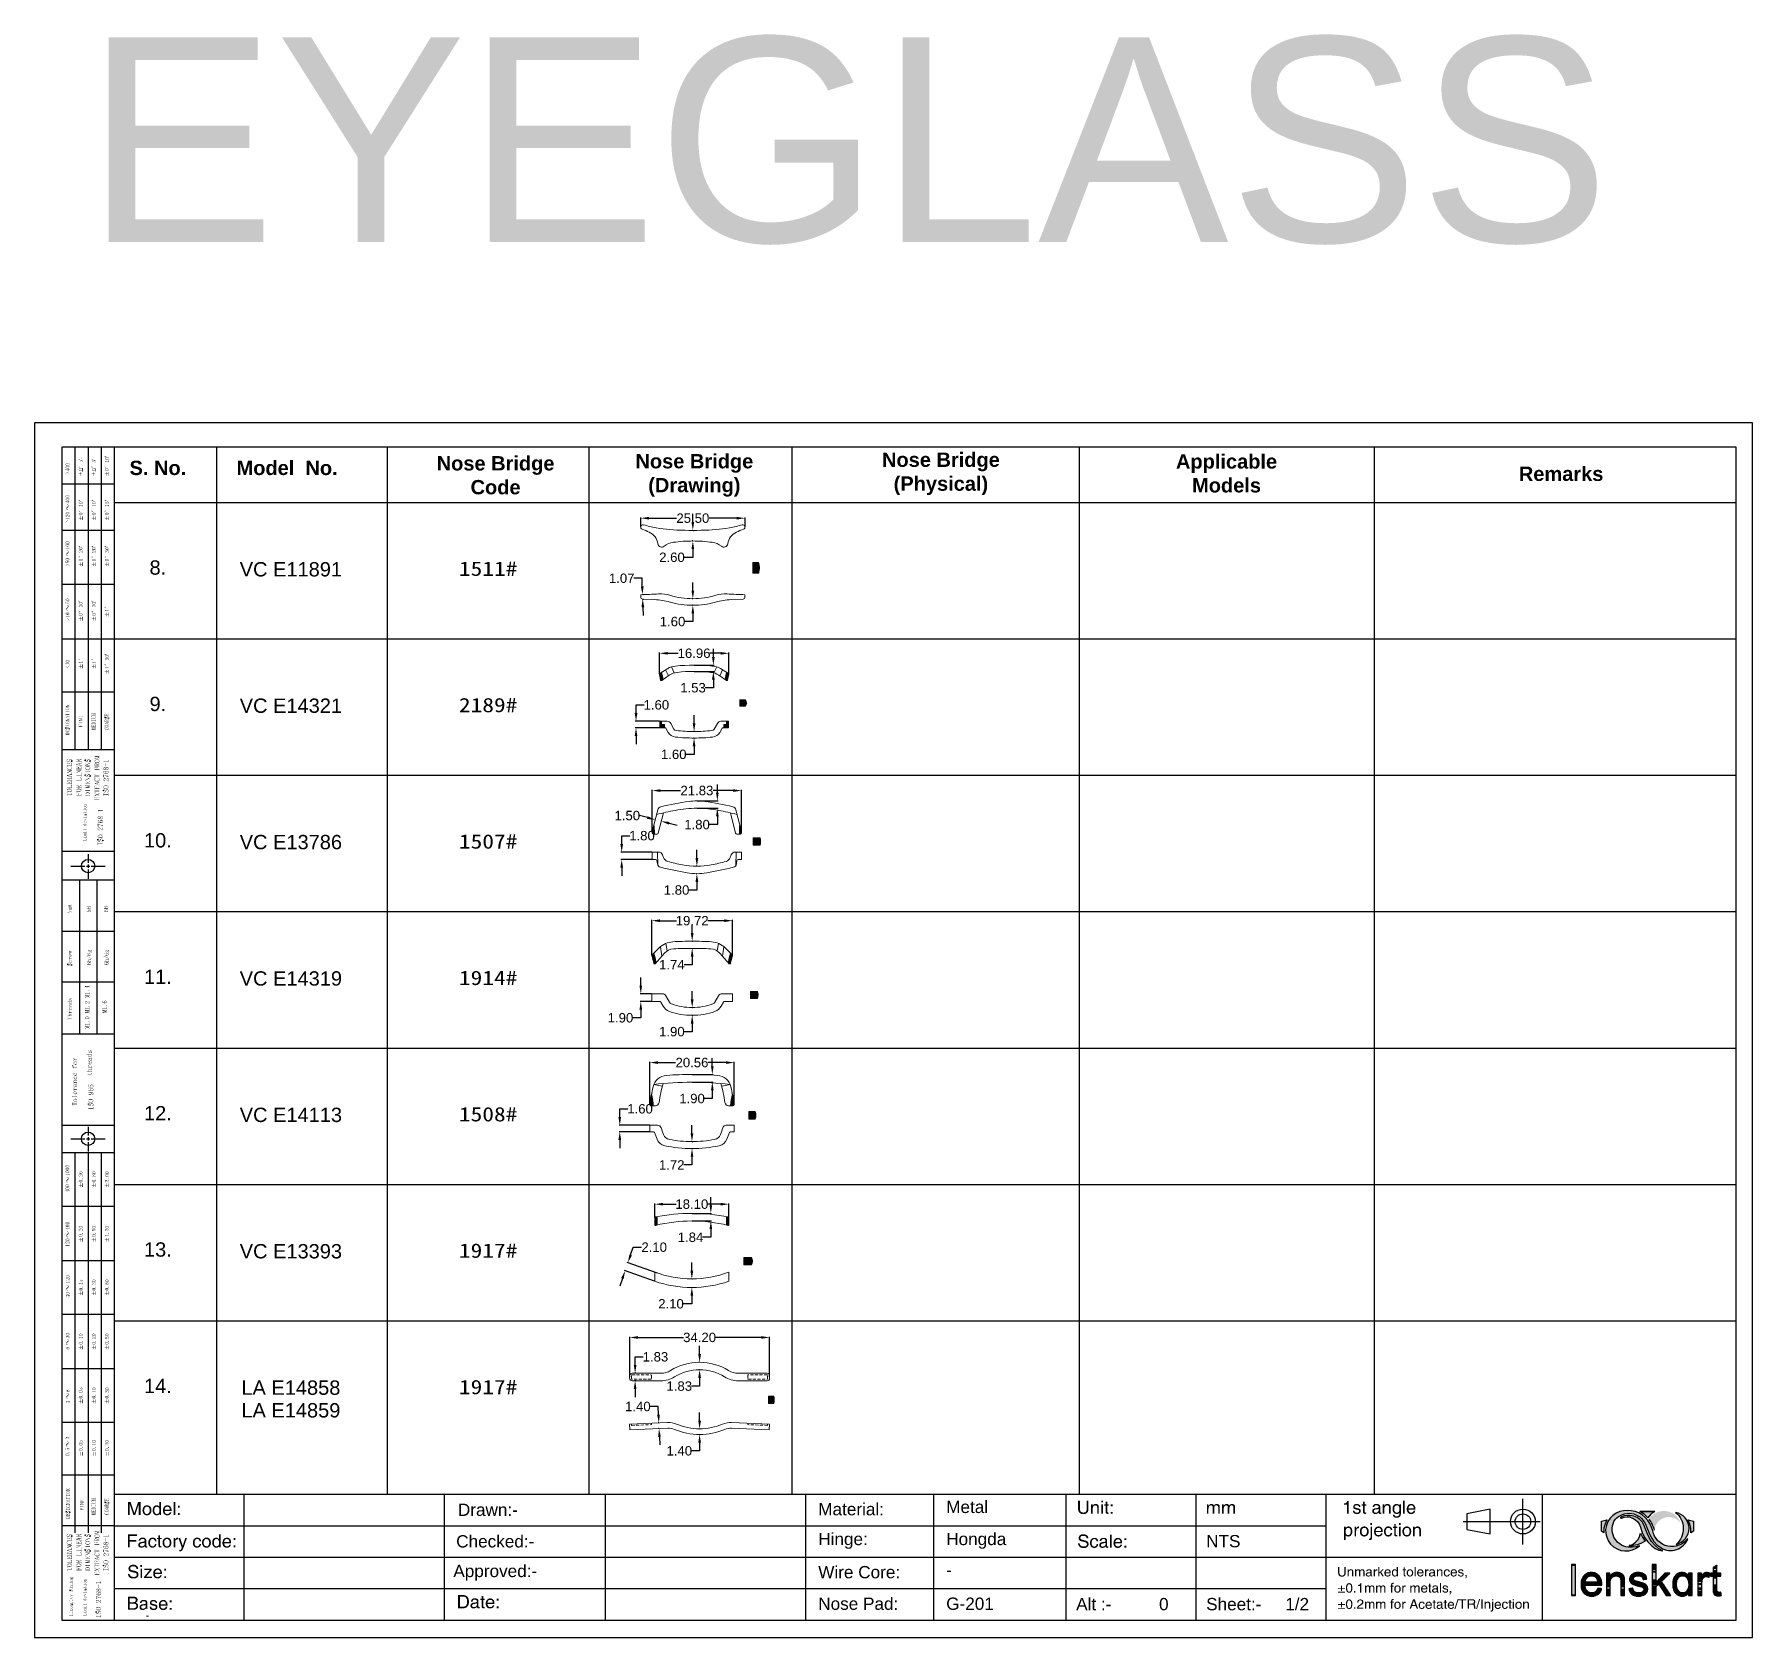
# Model space of a CAD drawing. Header units: inches. Extents: x 3613 to 8393, y -2205 to -794.
# Drawn here: x 4076.9 to 4496.9, y -1185.6 to -793.7 of the extents above; entities that cross this region are included whole.
import ezdxf

# ---------------------------------------------------------------- set-up
doc = ezdxf.new("R2010")
doc.units = ezdxf.units.IN
doc.header["$MEASUREMENT"] = 0
doc.linetypes.add('DASHED2', pattern=[0.375, 0.25, -0.125])
doc.layers.add('2', color=1, linetype='Continuous')
doc.styles.get("Standard").update_dxf_attribs({"font": 'arial.ttf'})
doc.dimstyles.new('Standard$0', dxfattribs={"dimtxt": 2.3, "dimasz": 2, "dimexe": 1, "dimexo": 1, "dimgap": 1, "dimtad": 0, "dimtih": 1, "dimtoh": 1, "dimdec": 1, "dimzin": 0, "dimdsep": 46, "dimtxsty": 'Standard', "dimcen": 0, "dimclrd": 4, "dimclre": 4, "dimclrt": 4, "dimadec": 1, "dimazin": 0, "dimtfac": 1, "dimtdec": 1, "dimtofl": 0, "dimtmove": 0, "dimatfit": 0, "dimfxl": 1, "dimtolj": 1, "dimtzin": 0, "dimarcsym": 0})

msp = doc.modelspace()

# ---------------------------------------------------------------- texts
at = {"color": 1, "insert": (4275.686, -819.813), "char_height": 50, "width": 397.12117, "attachment_point": 5}
msp.add_mtext('\\pxt3;EYEGLASS', dxfattribs=at)
at = {"width": 34.34827, "attachment_point": 5}
for s, insert, char_height in [('{\\fArial|b1|i0|c0|p34;S. No.}', (4107.119, -899.713), 3.5), ('{\\fArial|b1|i0|c0|p34;Model  No.}', (4138.704, -899.713), 3.5), ('{\\fArial|b1|i0|c0|p34;Nose Bridge Code}', (4189.661, -901.512), 3.5), ('{\\fArial|b1|i0|c0|p34;Nose Bridge (Drawing)}', (4238.252, -901.512), 3.5), ('{\\fArial|b1|i0|c0|p34;Nose Bridge (Physical)}', (4298.516, -901.141), 3.5), ('{\\fArial|b1|i0|c0|p34;Applicable Models}', (4368.331, -901.056), 3.5), ('{\\fArial|b1|i0|c0|p34;Remarks}', (4450.111, -901.161), 3.5), ('8.', (4107.119, -924.075), 3.5), ('VC E11891', (4139.628, -924.504), 3.5), ('{\\fSimSun|b1|i0|c0|p2;\\W1.2;1511\\fSimSun|b1|i0|c134|p2;#}', (4187.846, -924.359), 3.5), ('9.', (4107.119, -957.417), 3.5), ('VC E14321', (4139.628, -957.846), 3.5), ('{\\fSimSun|b1|i0|c0|p2;\\W1.2;2189\\fSimSun|b1|i0|c134|p2;#}', (4187.846, -957.701), 3.5), ('10.', (4107.119, -990.759), 3.5), ('VC E13786', (4139.628, -991.188), 3.5), ('{\\fSimSun|b1|i0|c0|p2;\\W1.2;1507\\fSimSun|b1|i0|c134|p2;#}', (4187.846, -991.043), 3.5), ('11.', (4107.119, -1024.101), 3.5), ('VC E14319', (4139.628, -1024.529), 3.5), ('{\\fSimSun|b1|i0|c0|p2;\\W1.2;1914\\fSimSun|b1|i0|c134|p2;#}', (4187.846, -1024.385), 3.5), ('12.', (4107.119, -1057.443), 3.5), ('VC E14113', (4139.628, -1057.871), 3.5), ('{\\fSimSun|b1|i0|c0|p2;\\W1.2;1508\\fSimSun|b1|i0|c134|p2;#}', (4187.846, -1057.726), 3.5), ('13.', (4107.119, -1090.784), 3.5), ('VC E13393', (4139.628, -1091.213), 3.5), ('{\\fSimSun|b1|i0|c0|p2;\\W1.2;1917\\fSimSun|b1|i0|c134|p2;#}', (4187.846, -1091.068), 3.5), ('14.', (4107.119, -1124.126), 3.5), ('LA E14858', (4139.628, -1124.555), 3.5), ('{\\fSimSun|b1|i0|c0|p2;\\W1.2;1917\\fSimSun|b1|i0|c134|p2;#}', (4187.846, -1124.41), 3.5), ('LA E14859', (4139.628, -1130.093), 3.5), ('Drawn:-', (4187.788, -1154.408), 2.9997), ('\\pxql;Material:', (4285.708, -1154.264), 2.99966), ('\\pxql;Metal ', (4316.985, -1153.709), 2.99966), ('Checked:-', (4189.585, -1162.125), 2.9997), ('\\pxql;Hinge:', (4285.708, -1161.981), 2.99966), ('\\pxql;Hongda', (4316.985, -1161.981), 2.99966), ('\\pxql;NTS', (4380.525, -1162.081), 2.9997), ('Approved:-', (4189.585, -1169.798), 2.9997), ('\\pxql; Wire Core:', (4284.541, -1169.654), 2.99966), ('\\pxql;-', (4316.985, -1169.099), 2.9997), ('\\pxql;Nose Pad:', (4285.708, -1177.371), 2.99966), ('\\pxql;G-201', (4316.985, -1177.371), 2.99966), ('\\pxql;Alt :-          0', (4348.752, -1177.471), 2.99966), ('\\pxql;Sheet:-     1/2', (4380.525, -1177.471), 2.99966)]:
    msp.add_mtext(s, dxfattribs=dict(at, insert=insert, char_height=char_height))

# ---------------------------------------------------------------- blocks, each defined once
blk = doc.blocks.new('*D350')
at = {"color": 0, "lineweight": -2, "transparency": 16777216}
for p, q in [((4225.13, -914.1), (4225.13, -911.81)), ((4227.13, -911.99), (4233.89, -911.99)), ((4248.63, -911.99), (4241.86, -911.99)), ((4250.63, -914.1), (4250.63, -911.81))]:
    blk.add_line(p, q, dxfattribs=at)
at = {"color": 0, "transparency": 16777216}
for points in [[(4227.13, -911.66), (4227.13, -912.32), (4225.13, -911.99)], [(4248.63, -911.66), (4248.63, -912.32), (4250.63, -911.99)]]:
    blk.add_solid(points, dxfattribs=at)
at = {"layer": 'Defpoints', "color": 0, "transparency": 16777216}
for p in [(4225.13, -914.16), (4250.63, -911.99), (4250.63, -914.16)]:
    blk.add_point(p, dxfattribs=at)
at = {"color": 0, "lineweight": 9, "transparency": 16777216, "insert": (4237.88, -911.99), "char_height": 2.3, "attachment_point": 5}
blk.add_mtext('\\A1;25.50', dxfattribs=at)
blk = doc.blocks.new('*D351')
at = {"color": 0, "lineweight": -2, "transparency": 16777216}
for p, q in [((4237.88, -912.96), (4237.88, -910.96)), ((4237.94, -914.96), (4238.06, -914.96)), ((4237.81, -917.56), (4237.7, -917.56)), ((4237.88, -919.56), (4237.88, -921.56)), ((4237.88, -921.56), (4235.88, -921.56))]:
    blk.add_line(p, q, dxfattribs=at)
at = {"color": 0, "transparency": 16777216}
for points in [[(4237.54, -912.96), (4238.21, -912.96), (4237.88, -914.96)], [(4237.54, -919.56), (4238.21, -919.56), (4237.88, -917.56)]]:
    blk.add_solid(points, dxfattribs=at)
at = {"layer": 'Defpoints', "color": 0, "transparency": 16777216}
for p in [(4237.88, -914.96), (4237.88, -917.56), (4237.88, -917.56)]:
    blk.add_point(p, dxfattribs=at)
at = {"color": 0, "lineweight": 9, "transparency": 16777216, "insert": (4232.78, -921.56), "char_height": 2.3, "attachment_point": 5}
blk.add_mtext('\\A1;2.60', dxfattribs=at)
blk = doc.blocks.new('*D352')
at = {"color": 0, "lineweight": -2, "transparency": 16777216}
for p, q in [((4237.88, -929.67), (4237.88, -927.67)), ((4237.81, -931.67), (4237.7, -931.67)), ((4237.81, -933.27), (4237.7, -933.27)), ((4237.88, -935.27), (4237.88, -937.27)), ((4237.88, -937.27), (4235.88, -937.27))]:
    blk.add_line(p, q, dxfattribs=at)
at = {"color": 0, "transparency": 16777216}
for points in [[(4237.54, -929.67), (4238.21, -929.67), (4237.88, -931.67)], [(4237.54, -935.27), (4238.21, -935.27), (4237.88, -933.27)]]:
    blk.add_solid(points, dxfattribs=at)
at = {"layer": 'Defpoints', "color": 0, "transparency": 16777216}
for p in [(4237.88, -931.67), (4237.88, -933.27), (4237.88, -933.27)]:
    blk.add_point(p, dxfattribs=at)
at = {"color": 0, "lineweight": 9, "transparency": 16777216, "insert": (4232.91, -937.27), "char_height": 2.3, "attachment_point": 5}
blk.add_mtext('\\A1;1.60', dxfattribs=at)
blk = doc.blocks.new('*D353')
at = {"color": 0, "lineweight": -2, "transparency": 16777216}
for p, q in [((4225.46, -926.68), (4223.46, -926.68)), ((4225.51, -928.68), (4225.46, -926.68)), ((4225.64, -930.68), (4225.75, -930.67)), ((4225.67, -931.75), (4225.78, -931.75)), ((4225.66, -933.75), (4225.72, -935.75))]:
    blk.add_line(p, q, dxfattribs=at)
at = {"color": 0, "transparency": 16777216}
for points in [[(4225.85, -928.67), (4225.18, -928.69), (4225.57, -930.68)], [(4226, -933.74), (4225.33, -933.76), (4225.6, -931.75)]]:
    blk.add_solid(points, dxfattribs=at)
at = {"layer": 'Defpoints', "color": 0, "transparency": 16777216}
for p in [(4225.57, -930.68), (4225.57, -930.68), (4225.6, -931.75)]:
    blk.add_point(p, dxfattribs=at)
at = {"color": 0, "lineweight": 9, "transparency": 16777216, "insert": (4220.49, -926.68), "char_height": 2.3, "attachment_point": 5}
blk.add_mtext('\\A1;1.07', dxfattribs=at)
blk = doc.blocks.new('*D354')
at = {"color": 0, "lineweight": -2, "transparency": 16777216}
for p, q in [((4238.18, -962.13), (4238.18, -960.13)), ((4238.12, -964.13), (4238, -964.13)), ((4238.11, -965.73), (4238, -965.73)), ((4238.17, -969.73), (4236.17, -969.73)), ((4238.17, -967.73), (4238.17, -969.73))]:
    blk.add_line(p, q, dxfattribs=at)
at = {"color": 0, "transparency": 16777216}
for points in [[(4237.84, -967.73), (4238.51, -967.73), (4238.18, -965.73)], [(4237.85, -962.13), (4238.52, -962.13), (4238.18, -964.13)]]:
    blk.add_solid(points, dxfattribs=at)
at = {"layer": 'Defpoints', "color": 0, "transparency": 16777216}
for p in [(4238.18, -964.13), (4238.18, -965.73), (4238.18, -965.73)]:
    blk.add_point(p, dxfattribs=at)
at = {"color": 0, "lineweight": 9, "transparency": 16777216, "insert": (4233.21, -969.73), "char_height": 2.3, "attachment_point": 5}
blk.add_mtext('\\A1;1.60', dxfattribs=at)
blk = doc.blocks.new('*D362')
at = {"color": 0, "lineweight": -2, "transparency": 16777216}
for p, q in [((4242.89, -945.92), (4242.89, -943.92)), ((4238.24, -947.92), (4243.07, -947.92)), ((4238.24, -949.45), (4243.07, -949.45)), ((4242.89, -951.45), (4242.89, -953.45)), ((4242.89, -953.45), (4240.89, -953.45))]:
    blk.add_line(p, q, dxfattribs=at)
at = {"color": 0, "transparency": 16777216}
for points in [[(4242.56, -945.92), (4243.23, -945.92), (4242.89, -947.92)], [(4242.56, -951.45), (4243.23, -951.45), (4242.89, -949.45)]]:
    blk.add_solid(points, dxfattribs=at)
at = {"layer": 'Defpoints', "color": 0, "transparency": 16777216}
for p in [(4238.18, -947.92), (4238.18, -949.45), (4242.89, -949.45)]:
    blk.add_point(p, dxfattribs=at)
at = {"color": 0, "lineweight": 9, "transparency": 16777216, "insert": (4237.92, -953.45), "char_height": 2.3, "attachment_point": 5}
blk.add_mtext('\\A1;1.53', dxfattribs=at)
blk = doc.blocks.new('*D363')
at = {"color": 0, "lineweight": -2, "transparency": 16777216}
for p, q in [((4229.73, -961.63), (4223.81, -961.63)), ((4223.99, -959.63), (4223.99, -957.63)), ((4223.99, -957.63), (4225.99, -957.63)), ((4229.73, -963.23), (4223.81, -963.23)), ((4223.99, -965.23), (4223.99, -967.23))]:
    blk.add_line(p, q, dxfattribs=at)
at = {"color": 0, "transparency": 16777216}
for points in [[(4223.66, -959.63), (4224.33, -959.63), (4223.99, -961.63)], [(4223.66, -965.23), (4224.33, -965.23), (4223.99, -963.23)]]:
    blk.add_solid(points, dxfattribs=at)
at = {"layer": 'Defpoints', "color": 0, "transparency": 16777216}
for p in [(4223.99, -961.63), (4229.79, -961.63), (4229.79, -963.23)]:
    blk.add_point(p, dxfattribs=at)
at = {"color": 0, "lineweight": 9, "transparency": 16777216, "insert": (4228.96, -957.63), "char_height": 2.3, "attachment_point": 5}
blk.add_mtext('\\A1;1.60', dxfattribs=at)
blk = doc.blocks.new('*D321')
at = {"color": 0, "lineweight": -2, "transparency": 16777216}
for p, q in [((4229.7, -950.03), (4229.7, -944.84)), ((4246.65, -950.03), (4246.65, -944.84)), ((4231.7, -945.02), (4234.31, -945.02)), ((4244.65, -945.02), (4242.04, -945.02))]:
    blk.add_line(p, q, dxfattribs=at)
at = {"color": 0, "transparency": 16777216}
for points in [[(4231.7, -944.69), (4231.7, -945.35), (4229.7, -945.02)], [(4244.65, -944.69), (4244.65, -945.35), (4246.65, -945.02)]]:
    blk.add_solid(points, dxfattribs=at)
at = {"layer": 'Defpoints', "color": 0, "transparency": 16777216}
for p in [(4229.7, -945.02), (4229.7, -950.09), (4246.65, -950.09)]:
    blk.add_point(p, dxfattribs=at)
at = {"color": 0, "lineweight": 9, "transparency": 16777216, "insert": (4238.18, -945.02), "char_height": 2.3, "attachment_point": 5}
blk.add_mtext('\\A1;16.96', dxfattribs=at)
blk = doc.blocks.new('*D356')
at = {"color": 0, "lineweight": -2, "transparency": 16777216}
for p, q in [((4220.49, -991.61), (4220.49, -989.61)), ((4220.49, -989.61), (4222.49, -989.61)), ((4227.89, -993.61), (4220.31, -993.61)), ((4227.89, -995.41), (4220.31, -995.41)), ((4220.49, -997.41), (4220.49, -999.41))]:
    blk.add_line(p, q, dxfattribs=at)
at = {"color": 0, "transparency": 16777216}
for points in [[(4220.15, -991.61), (4220.82, -991.61), (4220.49, -993.61)], [(4220.15, -997.41), (4220.82, -997.41), (4220.49, -995.41)]]:
    blk.add_solid(points, dxfattribs=at)
at = {"layer": 'Defpoints', "color": 0, "transparency": 16777216}
for p in [(4220.49, -993.61), (4227.95, -993.61), (4227.95, -995.41)]:
    blk.add_point(p, dxfattribs=at)
at = {"color": 0, "lineweight": 9, "transparency": 16777216, "insert": (4225.45, -989.61), "char_height": 2.3, "attachment_point": 5}
blk.add_mtext('\\A1;1.80', dxfattribs=at)
blk = doc.blocks.new('*D357')
at = {"color": 0, "lineweight": -2, "transparency": 16777216}
for p, q in [((4238.87, -995.09), (4238.87, -993.09)), ((4238.8, -997.09), (4238.69, -997.09)), ((4238.8, -998.89), (4238.69, -998.89)), ((4238.87, -1002.89), (4236.87, -1002.89)), ((4238.87, -1000.89), (4238.87, -1002.89))]:
    blk.add_line(p, q, dxfattribs=at)
at = {"color": 0, "transparency": 16777216}
for points in [[(4238.53, -995.09), (4239.2, -995.09), (4238.87, -997.09)], [(4238.53, -1000.89), (4239.2, -1000.89), (4238.87, -998.89)]]:
    blk.add_solid(points, dxfattribs=at)
at = {"layer": 'Defpoints', "color": 0, "transparency": 16777216}
for p in [(4238.87, -997.09), (4238.87, -998.89), (4238.87, -998.89)]:
    blk.add_point(p, dxfattribs=at)
at = {"color": 0, "lineweight": 9, "transparency": 16777216, "insert": (4233.9, -1002.89), "char_height": 2.3, "attachment_point": 5}
blk.add_mtext('\\A1;1.80', dxfattribs=at)
blk = doc.blocks.new('*D358')
at = {"color": 0, "lineweight": -2, "transparency": 16777216}
for p, q in [((4227.95, -988.53), (4227.95, -978.39)), ((4229.95, -978.57), (4234.88, -978.57)), ((4247.78, -978.57), (4242.86, -978.57)), ((4249.78, -988.53), (4249.78, -978.39))]:
    blk.add_line(p, q, dxfattribs=at)
at = {"color": 0, "transparency": 16777216}
for points in [[(4229.95, -978.24), (4229.95, -978.91), (4227.95, -978.57)], [(4247.78, -978.24), (4247.78, -978.91), (4249.78, -978.57)]]:
    blk.add_solid(points, dxfattribs=at)
at = {"layer": 'Defpoints', "color": 0, "transparency": 16777216}
for p in [(4249.78, -978.57), (4227.95, -988.59), (4249.78, -988.59)]:
    blk.add_point(p, dxfattribs=at)
at = {"color": 0, "lineweight": 9, "transparency": 16777216, "insert": (4238.87, -978.57), "char_height": 2.3, "attachment_point": 5}
blk.add_mtext('\\A1;21.83', dxfattribs=at)
blk = doc.blocks.new('*D359')
at = {"color": 0, "lineweight": -2, "transparency": 16777216}
for p, q in [((4243.87, -979.1), (4243.87, -977.1)), ((4238.93, -981.1), (4244.05, -981.1)), ((4238.93, -982.9), (4244.05, -982.9)), ((4243.87, -986.9), (4241.87, -986.9)), ((4243.87, -984.9), (4243.87, -986.9))]:
    blk.add_line(p, q, dxfattribs=at)
at = {"color": 0, "transparency": 16777216}
for points in [[(4243.54, -979.1), (4244.2, -979.1), (4243.87, -981.1)], [(4243.54, -984.9), (4244.2, -984.9), (4243.87, -982.9)]]:
    blk.add_solid(points, dxfattribs=at)
at = {"layer": 'Defpoints', "color": 0, "transparency": 16777216}
for p in [(4238.87, -981.1), (4238.87, -982.9), (4243.87, -982.9)]:
    blk.add_point(p, dxfattribs=at)
at = {"color": 0, "lineweight": 9, "transparency": 16777216, "insert": (4238.91, -986.9), "char_height": 2.3, "attachment_point": 5}
blk.add_mtext('\\A1;1.80', dxfattribs=at)
blk = doc.blocks.new('*D360')
at = {"color": 0, "lineweight": -2, "transparency": 16777216}
for p, q in [((4226.76, -985.19), (4224.83, -984.69)), ((4228.71, -985.63), (4228.74, -985.52)), ((4230.17, -986.01), (4230.2, -985.89)), ((4232.09, -986.57), (4234.02, -987.07))]:
    blk.add_line(p, q, dxfattribs=at)
at = {"color": 0, "transparency": 16777216}
for points in [[(4226.85, -984.87), (4226.68, -985.52), (4228.7, -985.69)], [(4232.17, -986.24), (4232, -986.89), (4230.15, -986.07)]]:
    blk.add_solid(points, dxfattribs=at)
at = {"layer": 'Defpoints', "color": 0, "transparency": 16777216}
for p in [(4228.7, -985.69), (4228.7, -985.69), (4230.15, -986.07)]:
    blk.add_point(p, dxfattribs=at)
at = {"color": 0, "lineweight": 9, "transparency": 16777216, "insert": (4221.86, -984.69), "char_height": 2.3, "attachment_point": 5}
blk.add_mtext('\\A1;1.50', dxfattribs=at)
blk = doc.blocks.new('*D340')
at = {"color": 0, "lineweight": -2, "transparency": 16777216}
for p, q in [((4237.72, -1029.62), (4237.72, -1027.62)), ((4237.78, -1031.62), (4237.9, -1031.62)), ((4237.72, -1035.52), (4237.72, -1037.52)), ((4237.78, -1033.52), (4237.9, -1033.52)), ((4237.72, -1037.52), (4235.72, -1037.52))]:
    blk.add_line(p, q, dxfattribs=at)
at = {"color": 0, "transparency": 16777216}
for points in [[(4237.38, -1029.62), (4238.05, -1029.62), (4237.72, -1031.62)], [(4237.38, -1035.52), (4238.05, -1035.52), (4237.72, -1033.52)]]:
    blk.add_solid(points, dxfattribs=at)
at = {"layer": 'Defpoints', "color": 0, "transparency": 16777216}
for p in [(4237.72, -1031.62), (4237.72, -1033.52), (4237.72, -1033.52)]:
    blk.add_point(p, dxfattribs=at)
at = {"color": 0, "lineweight": 9, "transparency": 16777216, "insert": (4232.75, -1037.52), "char_height": 2.3, "attachment_point": 5}
blk.add_mtext('\\A1;1.90', dxfattribs=at)
blk = doc.blocks.new('*D341')
at = {"color": 0, "lineweight": -2, "transparency": 16777216}
for p, q in [((4225.16, -1026.23), (4225.16, -1024.23)), ((4227.8, -1028.23), (4224.98, -1028.23)), ((4227.8, -1030.13), (4224.98, -1030.13)), ((4225.16, -1032.13), (4225.16, -1034.13)), ((4225.16, -1034.13), (4223.16, -1034.13))]:
    blk.add_line(p, q, dxfattribs=at)
at = {"color": 0, "transparency": 16777216}
for points in [[(4224.82, -1026.23), (4225.49, -1026.23), (4225.16, -1028.23)], [(4224.82, -1032.13), (4225.49, -1032.13), (4225.16, -1030.13)]]:
    blk.add_solid(points, dxfattribs=at)
at = {"layer": 'Defpoints', "color": 0, "transparency": 16777216}
for p in [(4225.16, -1028.23), (4227.86, -1028.23), (4227.86, -1030.13)]:
    blk.add_point(p, dxfattribs=at)
at = {"color": 0, "lineweight": 9, "transparency": 16777216, "insert": (4220.19, -1034.13), "char_height": 2.3, "attachment_point": 5}
blk.add_mtext('\\A1;1.90', dxfattribs=at)
blk = doc.blocks.new('*D336')
at = {"color": 0, "lineweight": -2, "transparency": 16777216}
for p, q in [((4237.67, -1062.37), (4237.67, -1060.37)), ((4237.73, -1064.37), (4237.85, -1064.37)), ((4237.73, -1066.09), (4237.85, -1066.09)), ((4237.67, -1070.09), (4235.67, -1070.09)), ((4237.67, -1068.09), (4237.67, -1070.09))]:
    blk.add_line(p, q, dxfattribs=at)
at = {"color": 0, "transparency": 16777216}
for points in [[(4237.34, -1062.37), (4238, -1062.37), (4237.67, -1064.37)], [(4237.34, -1068.09), (4238, -1068.09), (4237.67, -1066.09)]]:
    blk.add_solid(points, dxfattribs=at)
at = {"layer": 'Defpoints', "color": 0, "transparency": 16777216}
for p in [(4237.67, -1064.37), (4237.67, -1066.09), (4237.67, -1066.09)]:
    blk.add_point(p, dxfattribs=at)
at = {"color": 0, "lineweight": 9, "transparency": 16777216, "insert": (4232.71, -1070.09), "char_height": 2.3, "attachment_point": 5}
blk.add_mtext('\\A1;1.72', dxfattribs=at)
blk = doc.blocks.new('*D311')
at = {"color": 0, "lineweight": -2, "transparency": 16777216}
for p, q in [((4220.02, -1058.38), (4220.02, -1056.38)), ((4220.02, -1056.38), (4222.02, -1056.38)), ((4227.33, -1060.38), (4219.84, -1060.38)), ((4227.33, -1061.98), (4219.84, -1061.98)), ((4220.02, -1063.98), (4220.02, -1065.98))]:
    blk.add_line(p, q, dxfattribs=at)
at = {"color": 0, "transparency": 16777216}
for points in [[(4219.68, -1058.38), (4220.35, -1058.38), (4220.02, -1060.38)], [(4219.68, -1063.98), (4220.35, -1063.98), (4220.02, -1061.98)]]:
    blk.add_solid(points, dxfattribs=at)
at = {"layer": 'Defpoints', "color": 0, "transparency": 16777216}
for p in [(4220.02, -1060.38), (4227.39, -1060.38), (4227.39, -1061.98)]:
    blk.add_point(p, dxfattribs=at)
at = {"color": 0, "lineweight": 9, "transparency": 16777216, "insert": (4224.98, -1056.38), "char_height": 2.3, "attachment_point": 5}
blk.add_mtext('\\A1;1.60', dxfattribs=at)
blk = doc.blocks.new('*D304')
at = {"color": 0, "lineweight": -2, "transparency": 16777216}
for p, q in [((4227.39, -1055.27), (4227.39, -1044.89)), ((4229.39, -1045.07), (4233.68, -1045.07)), ((4245.95, -1045.07), (4241.66, -1045.07)), ((4247.95, -1055.27), (4247.95, -1044.89))]:
    blk.add_line(p, q, dxfattribs=at)
at = {"color": 0, "transparency": 16777216}
for points in [[(4229.39, -1044.73), (4229.39, -1045.4), (4227.39, -1045.07)], [(4245.95, -1044.73), (4245.95, -1045.4), (4247.95, -1045.07)]]:
    blk.add_solid(points, dxfattribs=at)
at = {"layer": 'Defpoints', "color": 0, "transparency": 16777216}
for p in [(4247.95, -1045.07), (4227.39, -1055.34), (4247.95, -1055.34)]:
    blk.add_point(p, dxfattribs=at)
at = {"color": 0, "lineweight": 9, "transparency": 16777216, "insert": (4237.67, -1045.07), "char_height": 2.3, "attachment_point": 5}
blk.add_mtext('\\A1;20.56', dxfattribs=at)
blk = doc.blocks.new('*D305')
at = {"color": 0, "lineweight": -2, "transparency": 16777216}
for p, q in [((4242.64, -1045.97), (4242.64, -1043.97)), ((4237.73, -1047.97), (4242.82, -1047.97)), ((4237.73, -1049.87), (4242.82, -1049.87)), ((4242.64, -1053.87), (4240.64, -1053.87)), ((4242.64, -1051.87), (4242.64, -1053.87))]:
    blk.add_line(p, q, dxfattribs=at)
at = {"color": 0, "transparency": 16777216}
for points in [[(4242.31, -1045.97), (4242.97, -1045.97), (4242.64, -1047.97)], [(4242.31, -1051.87), (4242.97, -1051.87), (4242.64, -1049.87)]]:
    blk.add_solid(points, dxfattribs=at)
at = {"layer": 'Defpoints', "color": 0, "transparency": 16777216}
for p in [(4237.67, -1047.97), (4237.67, -1049.87), (4242.64, -1049.87)]:
    blk.add_point(p, dxfattribs=at)
at = {"color": 0, "lineweight": 9, "transparency": 16777216, "insert": (4237.68, -1053.87), "char_height": 2.3, "attachment_point": 5}
blk.add_mtext('\\A1;1.90', dxfattribs=at)
blk = doc.blocks.new('*D332')
at = {"color": 0, "lineweight": -2, "transparency": 16777216}
for p, q in [((4222.67, -1092.1), (4223.33, -1090.21)), ((4223.33, -1090.21), (4225.33, -1090.21)), ((4228.53, -1098.49), (4221.15, -1095.91)), ((4229.22, -1096.51), (4221.84, -1093.93)), ((4220.66, -1097.86), (4220, -1099.75))]:
    blk.add_line(p, q, dxfattribs=at)
at = {"color": 0, "transparency": 16777216}
for points in [[(4222.36, -1091.99), (4222.99, -1092.21), (4222.01, -1093.99)], [(4220.34, -1097.75), (4220.97, -1097.97), (4221.32, -1095.97)]]:
    blk.add_solid(points, dxfattribs=at)
at = {"layer": 'Defpoints', "color": 0, "transparency": 16777216}
for p in [(4222.01, -1093.99), (4228.58, -1098.51), (4229.28, -1096.53)]:
    blk.add_point(p, dxfattribs=at)
at = {"color": 0, "lineweight": 9, "transparency": 16777216, "insert": (4228.43, -1090.21), "char_height": 2.3, "attachment_point": 5}
blk.add_mtext('\\A1;2.10', dxfattribs=at)
blk = doc.blocks.new('*D333')
at = {"color": 0, "lineweight": -2, "transparency": 16777216}
for p, q in [((4237.63, -1095.95), (4237.63, -1093.95)), ((4237.7, -1097.95), (4237.81, -1097.95)), ((4237.7, -1100.05), (4237.81, -1100.05)), ((4237.63, -1104.05), (4235.63, -1104.05)), ((4237.63, -1102.05), (4237.63, -1104.05))]:
    blk.add_line(p, q, dxfattribs=at)
at = {"color": 0, "transparency": 16777216}
for points in [[(4237.3, -1095.95), (4237.97, -1095.95), (4237.63, -1097.95)], [(4237.3, -1102.05), (4237.97, -1102.05), (4237.63, -1100.05)]]:
    blk.add_solid(points, dxfattribs=at)
at = {"layer": 'Defpoints', "color": 0, "transparency": 16777216}
for p in [(4237.63, -1097.95), (4237.63, -1100.05), (4237.63, -1100.05)]:
    blk.add_point(p, dxfattribs=at)
at = {"color": 0, "lineweight": 9, "transparency": 16777216, "insert": (4232.54, -1104.05), "char_height": 2.3, "attachment_point": 5}
blk.add_mtext('\\A1;2.10', dxfattribs=at)
blk = doc.blocks.new('*D334')
at = {"color": 0, "lineweight": -2, "transparency": 16777216}
for p, q in [((4228.58, -1082.94), (4228.58, -1079.51)), ((4230.58, -1079.69), (4233.78, -1079.69)), ((4244.68, -1079.69), (4241.49, -1079.69)), ((4246.68, -1082.94), (4246.68, -1079.51))]:
    blk.add_line(p, q, dxfattribs=at)
at = {"color": 0, "transparency": 16777216}
for points in [[(4230.58, -1079.35), (4230.58, -1080.02), (4228.58, -1079.69)], [(4244.68, -1079.35), (4244.68, -1080.02), (4246.68, -1079.69)]]:
    blk.add_solid(points, dxfattribs=at)
at = {"layer": 'Defpoints', "color": 0, "transparency": 16777216}
for p in [(4228.58, -1083), (4246.68, -1079.69), (4246.68, -1083)]:
    blk.add_point(p, dxfattribs=at)
at = {"color": 0, "lineweight": 9, "transparency": 16777216, "insert": (4237.63, -1079.69), "char_height": 2.3, "attachment_point": 5}
blk.add_mtext('\\A1;18.10', dxfattribs=at)
blk = doc.blocks.new('*D306')
at = {"color": 0, "lineweight": -2, "transparency": 16777216}
for p, q in [((4242.28, -1079.94), (4242.28, -1077.94)), ((4237.7, -1081.94), (4242.46, -1081.94)), ((4237.7, -1083.78), (4242.46, -1083.78)), ((4242.28, -1087.78), (4240.28, -1087.78)), ((4242.28, -1085.78), (4242.28, -1087.78))]:
    blk.add_line(p, q, dxfattribs=at)
at = {"color": 0, "transparency": 16777216}
for points in [[(4241.94, -1079.94), (4242.61, -1079.94), (4242.28, -1081.94)], [(4241.94, -1085.78), (4242.61, -1085.78), (4242.28, -1083.78)]]:
    blk.add_solid(points, dxfattribs=at)
at = {"layer": 'Defpoints', "color": 0, "transparency": 16777216}
for p in [(4237.63, -1081.94), (4237.63, -1083.78), (4242.28, -1083.78)]:
    blk.add_point(p, dxfattribs=at)
at = {"color": 0, "lineweight": 9, "transparency": 16777216, "insert": (4237.31, -1087.78), "char_height": 2.3, "attachment_point": 5}
blk.add_mtext('\\A1;1.84', dxfattribs=at)
blk = doc.blocks.new('*D307')
at = {"color": 0, "lineweight": -2, "transparency": 16777216}
for p, q in [((4222.44, -1121.87), (4222.44, -1112.09)), ((4224.44, -1112.27), (4235.57, -1112.27)), ((4254.63, -1112.27), (4243.5, -1112.27)), ((4256.63, -1121.87), (4256.63, -1112.09))]:
    blk.add_line(p, q, dxfattribs=at)
at = {"color": 0, "transparency": 16777216}
for points in [[(4224.44, -1111.94), (4224.44, -1112.6), (4222.44, -1112.27)], [(4254.63, -1111.94), (4254.63, -1112.6), (4256.63, -1112.27)]]:
    blk.add_solid(points, dxfattribs=at)
at = {"layer": 'Defpoints', "color": 0, "transparency": 16777216}
for p in [(4256.63, -1112.27), (4222.44, -1121.93), (4256.63, -1121.93)]:
    blk.add_point(p, dxfattribs=at)
at = {"color": 0, "lineweight": 9, "transparency": 16777216, "insert": (4239.53, -1112.27), "char_height": 2.3, "attachment_point": 5}
blk.add_mtext('\\A1;34.20', dxfattribs=at)
blk = doc.blocks.new('*D308')
at = {"color": 0, "lineweight": -2, "transparency": 16777216}
for p, q in [((4239.53, -1132.59), (4239.53, -1130.59)), ((4239.53, -1137.99), (4239.53, -1139.99)), ((4239.6, -1134.59), (4239.71, -1134.59)), ((4239.6, -1135.99), (4239.71, -1135.99)), ((4239.53, -1139.99), (4237.53, -1139.99))]:
    blk.add_line(p, q, dxfattribs=at)
at = {"color": 0, "transparency": 16777216}
for points in [[(4239.2, -1132.59), (4239.87, -1132.59), (4239.53, -1134.59)], [(4239.2, -1137.99), (4239.87, -1137.99), (4239.53, -1135.99)]]:
    blk.add_solid(points, dxfattribs=at)
at = {"layer": 'Defpoints', "color": 0, "transparency": 16777216}
for p in [(4239.53, -1134.59), (4239.53, -1135.99), (4239.53, -1135.99)]:
    blk.add_point(p, dxfattribs=at)
at = {"color": 0, "lineweight": 9, "transparency": 16777216, "insert": (4234.57, -1139.99), "char_height": 2.3, "attachment_point": 5}
blk.add_mtext('\\A1;1.40', dxfattribs=at)
blk = doc.blocks.new('*D309')
at = {"color": 0, "lineweight": -2, "transparency": 16777216}
for p, q in [((4239.53, -1116.34), (4239.53, -1114.34)), ((4239.47, -1118.34), (4239.35, -1118.34)), ((4239.47, -1120.17), (4239.35, -1120.17)), ((4239.53, -1124.17), (4237.53, -1124.17)), ((4239.53, -1122.17), (4239.53, -1124.17))]:
    blk.add_line(p, q, dxfattribs=at)
at = {"color": 0, "transparency": 16777216}
for points in [[(4239.2, -1116.34), (4239.87, -1116.34), (4239.53, -1118.34)], [(4239.2, -1122.17), (4239.87, -1122.17), (4239.53, -1120.17)]]:
    blk.add_solid(points, dxfattribs=at)
at = {"layer": 'Defpoints', "color": 0, "transparency": 16777216}
for p in [(4239.53, -1118.34), (4239.53, -1120.17), (4239.53, -1120.17)]:
    blk.add_point(p, dxfattribs=at)
at = {"color": 0, "lineweight": 9, "transparency": 16777216, "insert": (4234.56, -1124.17), "char_height": 2.3, "attachment_point": 5}
blk.add_mtext('\\A1;1.83', dxfattribs=at)
blk = doc.blocks.new('*D335')
at = {"color": 0, "lineweight": -2, "transparency": 16777216}
for p, q in [((4223.77, -1119.01), (4223.77, -1117.01)), ((4223.77, -1117.01), (4225.77, -1117.01)), ((4223.98, -1121.01), (4223.59, -1121.01)), ((4223.98, -1122.84), (4223.59, -1122.84)), ((4223.77, -1124.84), (4223.77, -1126.84))]:
    blk.add_line(p, q, dxfattribs=at)
at = {"color": 0, "transparency": 16777216}
for points in [[(4223.44, -1119.01), (4224.11, -1119.01), (4223.77, -1121.01)], [(4223.44, -1124.84), (4224.11, -1124.84), (4223.77, -1122.84)]]:
    blk.add_solid(points, dxfattribs=at)
at = {"layer": 'Defpoints', "color": 0, "transparency": 16777216}
for p in [(4224.04, -1121.01), (4223.77, -1122.84), (4224.04, -1122.84)]:
    blk.add_point(p, dxfattribs=at)
at = {"color": 0, "lineweight": 9, "transparency": 16777216, "insert": (4228.74, -1117.01), "char_height": 2.3, "attachment_point": 5}
blk.add_mtext('\\A1;1.83', dxfattribs=at)
blk = doc.blocks.new('*D310')
at = {"color": 0, "lineweight": -2, "transparency": 16777216}
for p, q in [((4229.41, -1129.15), (4227.41, -1129.15)), ((4229.49, -1131.15), (4229.41, -1129.15)), ((4229.51, -1133.15), (4229.39, -1133.16)), ((4229.57, -1134.55), (4229.45, -1134.56)), ((4229.71, -1136.55), (4229.79, -1138.55))]:
    blk.add_line(p, q, dxfattribs=at)
at = {"color": 0, "transparency": 16777216}
for points in [[(4229.82, -1131.14), (4229.16, -1131.17), (4229.57, -1133.15)], [(4230.04, -1136.53), (4229.38, -1136.56), (4229.63, -1134.55)]]:
    blk.add_solid(points, dxfattribs=at)
at = {"layer": 'Defpoints', "color": 0, "transparency": 16777216}
for p in [(4229.57, -1133.15), (4229.57, -1133.15), (4229.63, -1134.55)]:
    blk.add_point(p, dxfattribs=at)
at = {"color": 0, "lineweight": 9, "transparency": 16777216, "insert": (4224.44, -1129.15), "char_height": 2.3, "attachment_point": 5}
blk.add_mtext('\\A1;1.40', dxfattribs=at)
blk = doc.blocks.new('fr')
at = {"transparency": 33554559}
for points in [[(1488.16, -437.24), (1488.16, -444.82), (1489.15, -444.82), (1489.15, -437.24)], [(1498.94, -439.18), (1498.94, -439.23), (1498.72, -439.23), (1498.67, -439.27), (1498.58, -439.27), (1498.54, -439.32), (1498.45, -439.32), (1498.4, -439.36), (1498.31, -439.41), (1498.27, -439.41), (1498.22, -439.45), (1498.18, -439.45), (1498.09, -439.54), (1498.04, -439.54), (1497.95, -439.59), (1497.95, -439.63), (1497.9, -439.63), (1497.86, -439.68), (1497.86, -439.72), (1497.81, -439.72), (1497.81, -439.77), (1497.77, -439.77), (1497.77, -439.81), (1497.72, -439.86), (1497.68, -439.86), (1497.68, -439.9), (1497.63, -439.9), (1497.63, -439.95), (1497.59, -439.95), (1497.59, -439.99), (1497.54, -440.04), (1497.54, -440.08), (1497.5, -440.08), (1497.5, -439.32), (1496.69, -439.32), (1496.69, -444.82), (1497.59, -444.82), (1497.59, -441.8), (1497.63, -441.8), (1497.63, -441.26), (1497.68, -441.21), (1497.68, -441.03), (1497.72, -441.03), (1497.72, -440.85), (1497.81, -440.67), (1497.86, -440.62), (1497.86, -440.58), (1497.95, -440.49), (1497.95, -440.44), (1497.99, -440.44), (1498.04, -440.4), (1498.04, -440.35), (1498.09, -440.35), (1498.22, -440.22), (1498.27, -440.22), (1498.31, -440.17), (1498.4, -440.17), (1498.49, -440.08), (1498.58, -440.08), (1498.63, -440.04), (1498.76, -440.04), (1498.81, -439.99), (1499.35, -439.99), (1499.39, -440.04), (1499.53, -440.04), (1499.53, -440.08), (1499.62, -440.08), (1499.66, -440.13), (1499.71, -440.13), (1499.71, -440.17), (1499.8, -440.17), (1499.8, -440.22), (1499.85, -440.22), (1499.89, -440.26), (1499.89, -440.31), (1499.94, -440.31), (1499.98, -440.35), (1499.98, -440.4), (1500.07, -440.49), (1500.07, -440.53), (1500.12, -440.58), (1500.12, -440.67), (1500.21, -440.85), (1500.21, -444.82), (1501.15, -444.82), (1501.15, -440.76), (1501.11, -440.67), (1501.11, -440.49), (1501.06, -440.44), (1501.06, -440.31), (1501.02, -440.26), (1501.02, -440.17), (1500.97, -440.17), (1500.97, -440.04), (1500.93, -440.04), (1500.93, -439.99), (1500.88, -439.95), (1500.88, -439.9), (1500.84, -439.9), (1500.84, -439.86), (1500.79, -439.81), (1500.79, -439.77), (1500.75, -439.77), (1500.75, -439.72), (1500.7, -439.72), (1500.7, -439.68), (1500.66, -439.63), (1500.61, -439.63), (1500.61, -439.59), (1500.52, -439.54), (1500.48, -439.54), (1500.39, -439.45), (1500.34, -439.45), (1500.3, -439.41), (1500.25, -439.41), (1500.16, -439.36), (1500.12, -439.36), (1500.12, -439.32), (1500.03, -439.32), (1499.98, -439.27), (1499.85, -439.27), (1499.85, -439.23), (1499.57, -439.23), (1499.53, -439.18)], [(1504.04, -439.18), (1504, -439.23), (1503.77, -439.23), (1503.59, -439.32), (1503.46, -439.32), (1503.41, -439.36), (1503.37, -439.36), (1503.09, -439.5), (1503.05, -439.54), (1503, -439.54), (1502.82, -439.72), (1502.78, -439.72), (1502.78, -439.77), (1502.64, -439.9), (1502.64, -439.95), (1502.6, -439.95), (1502.6, -440.04), (1502.55, -440.04), (1502.55, -440.13), (1502.51, -440.13), (1502.51, -440.22), (1502.46, -440.22), (1502.46, -440.35), (1502.42, -440.35), (1502.42, -440.53), (1502.37, -440.53), (1502.37, -441.08), (1502.42, -441.12), (1502.42, -441.26), (1502.46, -441.26), (1502.46, -441.35), (1502.51, -441.35), (1502.51, -441.44), (1502.55, -441.44), (1502.55, -441.48), (1502.6, -441.53), (1502.6, -441.57), (1502.64, -441.57), (1502.64, -441.62), (1502.69, -441.62), (1502.69, -441.66), (1502.73, -441.66), (1502.73, -441.71), (1502.78, -441.71), (1502.78, -441.75), (1502.82, -441.75), (1502.82, -441.8), (1502.87, -441.8), (1502.87, -441.84), (1502.91, -441.84), (1502.91, -441.89), (1502.96, -441.89), (1503, -441.93), (1503.05, -441.93), (1503.05, -441.98), (1503.14, -441.98), (1503.14, -442.02), (1503.23, -442.02), (1503.32, -442.11), (1503.41, -442.11), (1503.41, -442.16), (1503.5, -442.16), (1503.55, -442.2), (1503.64, -442.2), (1503.68, -442.25), (1503.82, -442.25), (1503.86, -442.29), (1503.95, -442.29), (1504, -442.34), (1504.18, -442.34), (1504.18, -442.38), (1504.36, -442.38), (1504.36, -442.43), (1504.45, -442.43), (1504.54, -442.48), (1504.63, -442.48), (1504.67, -442.52), (1504.76, -442.52), (1504.85, -442.57), (1504.95, -442.57), (1505.04, -442.61), (1505.26, -442.66), (1505.31, -442.7), (1505.4, -442.7), (1505.4, -442.75), (1505.49, -442.75), (1505.53, -442.79), (1505.58, -442.79), (1505.58, -442.84), (1505.62, -442.84), (1505.71, -442.93), (1505.71, -442.97), (1505.76, -443.02), (1505.76, -443.06), (1505.8, -443.06), (1505.8, -443.29), (1505.85, -443.29), (1505.8, -443.33), (1505.8, -443.51), (1505.76, -443.51), (1505.76, -443.6), (1505.71, -443.65), (1505.71, -443.69), (1505.67, -443.69), (1505.67, -443.78), (1505.62, -443.78), (1505.58, -443.83), (1505.58, -443.87), (1505.53, -443.87), (1505.53, -443.92), (1505.49, -443.92), (1505.44, -443.96), (1505.4, -443.96), (1505.35, -444.01), (1505.31, -444.01), (1505.31, -444.05), (1505.22, -444.05), (1505.17, -444.1), (1504.99, -444.1), (1504.95, -444.15), (1504.13, -444.15), (1504.09, -444.1), (1503.95, -444.1), (1503.95, -444.05), (1503.82, -444.05), (1503.82, -444.01), (1503.77, -444.01), (1503.73, -443.96), (1503.68, -443.96), (1503.64, -443.92), (1503.59, -443.92), (1503.59, -443.87), (1503.55, -443.87), (1503.5, -443.83), (1503.5, -443.78), (1503.46, -443.78), (1503.46, -443.74), (1503.41, -443.74), (1503.41, -443.69), (1503.37, -443.69), (1503.37, -443.65), (1503.32, -443.6), (1503.32, -443.56), (1503.28, -443.51), (1503.28, -443.42), (1503.23, -443.42), (1503.23, -443.33), (1503.19, -443.33), (1503.19, -443.2), (1503.14, -443.15), (1503.14, -443.02), (1502.96, -443.02), (1502.91, -443.06), (1502.73, -443.06), (1502.69, -443.11), (1502.46, -443.11), (1502.37, -443.15), (1502.19, -443.15), (1502.19, -443.2), (1502.24, -443.2), (1502.24, -443.38), (1502.28, -443.38), (1502.28, -443.51), (1502.33, -443.56), (1502.33, -443.65), (1502.37, -443.69), (1502.37, -443.78), (1502.42, -443.78), (1502.42, -443.87), (1502.46, -443.87), (1502.46, -443.92), (1502.51, -443.96), (1502.51, -444.05), (1502.55, -444.05), (1502.55, -444.1), (1502.6, -444.1), (1502.6, -444.15), (1502.64, -444.15), (1502.64, -444.24), (1502.69, -444.24), (1502.78, -444.33), (1502.78, -444.37), (1502.82, -444.37), (1502.87, -444.42), (1502.87, -444.46), (1502.91, -444.46), (1502.91, -444.51), (1502.96, -444.51), (1503, -444.55), (1503.05, -444.55), (1503.09, -444.6), (1503.19, -444.64), (1503.23, -444.69), (1503.28, -444.69), (1503.41, -444.73), (1503.46, -444.78), (1504, -444.91), (1504.22, -444.91), (1504.4, -444.96), (1504.63, -444.96), (1504.81, -444.91), (1505.04, -444.91), (1505.4, -444.82), (1505.44, -444.82), (1505.58, -444.78), (1505.62, -444.73), (1505.76, -444.69), (1505.8, -444.69), (1505.89, -444.64), (1505.94, -444.6), (1506.03, -444.55), (1506.07, -444.51), (1506.12, -444.51), (1506.12, -444.46), (1506.16, -444.46), (1506.21, -444.42), (1506.21, -444.37), (1506.25, -444.37), (1506.39, -444.24), (1506.39, -444.19), (1506.43, -444.19), (1506.43, -444.15), (1506.48, -444.15), (1506.48, -444.1), (1506.52, -444.1), (1506.52, -444.01), (1506.57, -444.01), (1506.57, -443.96), (1506.62, -443.92), (1506.62, -443.87), (1506.66, -443.87), (1506.66, -443.74), (1506.71, -443.74), (1506.71, -443.6), (1506.75, -443.6), (1506.75, -443.33), (1506.8, -443.29), (1506.8, -443.06), (1506.75, -443.06), (1506.75, -442.79), (1506.71, -442.79), (1506.71, -442.66), (1506.66, -442.61), (1506.66, -442.57), (1506.62, -442.52), (1506.62, -442.48), (1506.57, -442.43), (1506.57, -442.38), (1506.52, -442.38), (1506.52, -442.34), (1506.48, -442.34), (1506.48, -442.25), (1506.43, -442.25), (1506.39, -442.2), (1506.34, -442.2), (1506.34, -442.16), (1506.3, -442.16), (1506.3, -442.11), (1506.25, -442.11), (1506.21, -442.02), (1506.12, -442.02), (1506.12, -441.98), (1506.07, -441.98), (1506.03, -441.93), (1505.98, -441.93), (1505.94, -441.89), (1505.89, -441.89), (1505.85, -441.84), (1505.76, -441.84), (1505.71, -441.8), (1505.62, -441.8), (1505.58, -441.75), (1505.49, -441.75), (1505.44, -441.71), (1505.31, -441.71), (1505.31, -441.66), (1505.17, -441.66), (1505.13, -441.62), (1504.99, -441.62), (1504.95, -441.57), (1504.85, -441.57), (1504.85, -441.53), (1504.72, -441.53), (1504.67, -441.48), (1504.49, -441.48), (1504.49, -441.44), (1504.36, -441.44), (1504.31, -441.39), (1504.22, -441.39), (1504.22, -441.35), (1504.04, -441.35), (1504.04, -441.3), (1503.86, -441.3), (1503.77, -441.26), (1503.73, -441.26), (1503.73, -441.21), (1503.64, -441.21), (1503.55, -441.12), (1503.5, -441.12), (1503.46, -441.08), (1503.46, -441.03), (1503.41, -441.03), (1503.37, -440.94), (1503.32, -440.9), (1503.32, -440.81), (1503.28, -440.81), (1503.28, -440.49), (1503.32, -440.44), (1503.32, -440.4), (1503.37, -440.35), (1503.37, -440.31), (1503.41, -440.31), (1503.46, -440.26), (1503.46, -440.22), (1503.5, -440.22), (1503.59, -440.13), (1503.64, -440.13), (1503.64, -440.08), (1503.73, -440.08), (1503.73, -440.04), (1503.86, -440.04), (1503.91, -439.99), (1504.13, -439.99), (1504.18, -439.95), (1504.72, -439.95), (1504.76, -439.99), (1504.95, -439.99), (1504.99, -440.04), (1505.08, -440.04), (1505.08, -440.08), (1505.17, -440.08), (1505.17, -440.13), (1505.22, -440.13), (1505.26, -440.17), (1505.31, -440.17), (1505.31, -440.22), (1505.35, -440.22), (1505.44, -440.31), (1505.44, -440.35), (1505.49, -440.35), (1505.49, -440.4), (1505.53, -440.44), (1505.53, -440.49), (1505.58, -440.53), (1505.58, -440.58), (1505.62, -440.62), (1505.62, -440.81), (1505.67, -440.81), (1505.67, -440.85), (1505.85, -440.85), (1505.85, -440.81), (1506.16, -440.81), (1506.21, -440.76), (1506.52, -440.76), (1506.52, -440.72), (1506.57, -440.72), (1506.57, -440.62), (1506.52, -440.62), (1506.52, -440.44), (1506.48, -440.4), (1506.48, -440.26), (1506.43, -440.26), (1506.43, -440.17), (1506.39, -440.13), (1506.39, -440.04), (1506.34, -440.04), (1506.34, -439.99), (1506.3, -439.99), (1506.3, -439.9), (1506.25, -439.9), (1506.25, -439.86), (1506.07, -439.68), (1505.98, -439.63), (1505.89, -439.54), (1505.8, -439.5), (1505.76, -439.45), (1505.71, -439.45), (1505.53, -439.36), (1505.44, -439.36), (1505.4, -439.32), (1505.31, -439.32), (1505.17, -439.27), (1505.08, -439.23), (1504.81, -439.23), (1504.76, -439.18)], [(1520.97, -439.18), (1520.92, -439.23), (1520.79, -439.23), (1520.74, -439.27), (1520.65, -439.27), (1520.65, -439.32), (1520.61, -439.32), (1520.56, -439.36), (1520.52, -439.36), (1520.52, -439.41), (1520.47, -439.41), (1520.24, -439.63), (1520.24, -439.68), (1520.2, -439.68), (1520.2, -439.72), (1520.11, -439.81), (1520.11, -439.86), (1520.06, -439.86), (1520.06, -439.9), (1520.02, -439.95), (1520.02, -439.99), (1519.97, -440.04), (1519.97, -440.08), (1519.93, -440.13), (1519.93, -439.32), (1519.07, -439.32), (1519.07, -444.82), (1520.02, -444.82), (1520.02, -441.57), (1520.06, -441.48), (1520.06, -441.17), (1520.2, -440.76), (1520.29, -440.62), (1520.34, -440.53), (1520.34, -440.49), (1520.43, -440.44), (1520.47, -440.4), (1520.52, -440.35), (1520.52, -440.31), (1520.56, -440.31), (1520.61, -440.26), (1520.65, -440.26), (1520.65, -440.22), (1520.74, -440.22), (1520.79, -440.17), (1521.01, -440.17), (1521.06, -440.13), (1521.19, -440.13), (1521.19, -440.17), (1521.42, -440.17), (1521.46, -440.22), (1521.51, -440.22), (1521.51, -440.26), (1521.6, -440.26), (1521.64, -440.31), (1521.69, -440.31), (1521.73, -440.35), (1521.78, -440.31), (1521.78, -440.22), (1521.82, -440.22), (1521.82, -440.13), (1521.87, -440.08), (1521.87, -439.99), (1521.91, -439.95), (1521.91, -439.86), (1521.96, -439.86), (1521.96, -439.77), (1522.01, -439.72), (1522.01, -439.63), (1522.05, -439.59), (1522.05, -439.45), (1521.96, -439.45), (1521.96, -439.41), (1521.91, -439.41), (1521.87, -439.36), (1521.82, -439.36), (1521.78, -439.32), (1521.69, -439.32), (1521.69, -439.27), (1521.6, -439.27), (1521.51, -439.23), (1521.33, -439.23), (1521.33, -439.18)], [(1523.72, -437.38), (1523.68, -437.42), (1523.63, -437.42), (1523.63, -437.47), (1523.58, -437.47), (1523.49, -437.51), (1523.45, -437.56), (1523.36, -437.6), (1523.31, -437.6), (1523.22, -437.69), (1523.18, -437.69), (1523.04, -437.83), (1522.95, -437.83), (1522.91, -437.87), (1522.86, -437.87), (1522.86, -437.92), (1522.82, -437.92), (1522.82, -439.32), (1522.1, -439.32), (1522.1, -440.04), (1522.82, -440.04), (1522.82, -444.01), (1522.86, -444.01), (1522.86, -444.19), (1522.91, -444.24), (1522.91, -444.33), (1522.95, -444.37), (1522.95, -444.42), (1523.04, -444.51), (1523.04, -444.55), (1523.09, -444.55), (1523.22, -444.69), (1523.4, -444.78), (1523.49, -444.78), (1523.54, -444.82), (1523.63, -444.82), (1523.68, -444.87), (1524.53, -444.87), (1524.58, -444.82), (1524.71, -444.82), (1524.76, -444.78), (1524.8, -444.78), (1524.76, -444.73), (1524.76, -444.51), (1524.71, -444.46), (1524.71, -444.24), (1524.67, -444.19), (1524.67, -443.96), (1524.58, -443.96), (1524.53, -444.01), (1524.08, -444.01), (1524.08, -443.96), (1523.95, -443.96), (1523.9, -443.92), (1523.9, -443.87), (1523.86, -443.87), (1523.86, -443.83), (1523.81, -443.83), (1523.81, -443.78), (1523.77, -443.78), (1523.77, -443.69), (1523.72, -443.69), (1523.72, -440.04), (1524.67, -440.04), (1524.67, -439.32), (1523.72, -439.32)]]:
    blk.add_hatch(color=256, dxfattribs=at).paths.add_polyline_path(points)
h = blk.add_hatch(color=256, dxfattribs=at)
h.paths.add_polyline_path([(1495.51, -441.57), (1495.51, -441.26), (1495.47, -441.26), (1495.47, -441.12), (1495.42, -441.03), (1495.42, -440.94), (1495.38, -440.9), (1495.38, -440.81), (1495.33, -440.76), (1495.33, -440.67), (1495.29, -440.62), (1495.24, -440.53), (1495.24, -440.44), (1495.2, -440.4), (1495.2, -440.35), (1495.15, -440.35), (1495.11, -440.26), (1495.11, -440.22), (1495.02, -440.13), (1495.02, -440.08), (1494.97, -440.08), (1494.97, -440.04), (1494.93, -440.04), (1494.93, -439.99), (1494.88, -439.99), (1494.88, -439.95), (1494.61, -439.68), (1494.56, -439.68), (1494.47, -439.59), (1494.43, -439.59), (1494.34, -439.5), (1494.29, -439.5), (1494.2, -439.45), (1494.16, -439.41), (1494.07, -439.36), (1493.98, -439.36), (1493.93, -439.32), (1493.84, -439.27), (1493.8, -439.27), (1493.66, -439.23), (1493.44, -439.23), (1493.3, -439.18), (1492.71, -439.18), (1492.62, -439.23), (1492.44, -439.23), (1492.31, -439.27), (1492.26, -439.27), (1492.13, -439.32), (1492.13, -439.36), (1491.99, -439.36), (1491.95, -439.41), (1491.86, -439.45), (1491.81, -439.5), (1491.72, -439.5), (1491.63, -439.59), (1491.5, -439.68), (1491.41, -439.77), (1491.36, -439.77), (1491.36, -439.81), (1491.32, -439.81), (1491.32, -439.86), (1491.27, -439.86), (1491.23, -439.9), (1491.23, -439.95), (1491.18, -439.95), (1491.18, -439.99), (1491.13, -439.99), (1491.13, -440.04), (1491.09, -440.04), (1491.09, -440.08), (1491.04, -440.13), (1491.04, -440.17), (1491, -440.17), (1491, -440.26), (1490.95, -440.26), (1490.91, -440.35), (1490.91, -440.4), (1490.86, -440.4), (1490.86, -440.44), (1490.82, -440.49), (1490.82, -440.53), (1490.77, -440.62), (1490.73, -440.67), (1490.73, -440.76), (1490.68, -440.76), (1490.68, -440.85), (1490.64, -440.9), (1490.64, -441.03), (1490.59, -441.03), (1490.59, -441.21), (1490.55, -441.26), (1490.55, -441.53), (1490.5, -441.57), (1490.5, -442.66), (1490.55, -442.79), (1490.55, -442.88), (1490.59, -442.97), (1490.59, -443.11), (1490.64, -443.15), (1490.64, -443.29), (1490.68, -443.29), (1490.68, -443.38), (1490.73, -443.42), (1490.77, -443.51), (1490.77, -443.6), (1490.82, -443.6), (1490.82, -443.69), (1490.86, -443.69), (1490.86, -443.78), (1490.91, -443.78), (1490.91, -443.83), (1491, -443.92), (1491, -443.96), (1491.04, -443.96), (1491.04, -444.01), (1491.09, -444.05), (1491.13, -444.05), (1491.13, -444.15), (1491.18, -444.15), (1491.18, -444.19), (1491.23, -444.19), (1491.23, -444.24), (1491.27, -444.24), (1491.32, -444.33), (1491.36, -444.37), (1491.45, -444.42), (1491.5, -444.46), (1491.59, -444.51), (1491.63, -444.55), (1491.72, -444.6), (1491.77, -444.6), (1491.86, -444.64), (1491.9, -444.69), (1491.99, -444.73), (1492.04, -444.73), (1492.31, -444.82), (1492.35, -444.82), (1492.62, -444.91), (1492.94, -444.91), (1492.99, -444.96), (1493.26, -444.96), (1493.3, -444.91), (1493.62, -444.91), (1493.71, -444.87), (1493.75, -444.87), (1494.02, -444.78), (1494.07, -444.78), (1494.16, -444.73), (1494.2, -444.73), (1494.29, -444.69), (1494.34, -444.64), (1494.43, -444.6), (1494.47, -444.6), (1494.56, -444.55), (1494.61, -444.51), (1494.7, -444.46), (1494.75, -444.42), (1494.84, -444.37), (1494.88, -444.33), (1494.93, -444.24), (1494.97, -444.24), (1494.97, -444.19), (1495.02, -444.19), (1495.02, -444.15), (1495.06, -444.15), (1495.06, -444.1), (1495.15, -444.01), (1495.15, -443.96), (1495.2, -443.96), (1495.2, -443.92), (1495.24, -443.87), (1495.24, -443.83), (1495.29, -443.83), (1495.29, -443.74), (1495.33, -443.69), (1495.42, -443.51), (1495.42, -443.42), (1495.47, -443.42), (1495.47, -443.29), (1495.51, -443.29), (1495.51, -443.15), (1495.38, -443.15), (1495.29, -443.11), (1495.06, -443.11), (1494.97, -443.06), (1494.66, -443.06), (1494.61, -443.02), (1494.56, -443.02), (1494.56, -443.11), (1494.52, -443.11), (1494.52, -443.2), (1494.47, -443.2), (1494.47, -443.29), (1494.43, -443.33), (1494.43, -443.38), (1494.38, -443.42), (1494.29, -443.6), (1494.25, -443.6), (1494.2, -443.69), (1494.16, -443.74), (1494.16, -443.78), (1494.11, -443.78), (1494.11, -443.83), (1494.07, -443.83), (1493.98, -443.92), (1493.93, -443.92), (1493.89, -443.96), (1493.84, -443.96), (1493.84, -444.01), (1493.8, -444.01), (1493.75, -444.05), (1493.66, -444.05), (1493.62, -444.1), (1493.53, -444.1), (1493.48, -444.15), (1492.71, -444.15), (1492.71, -444.1), (1492.58, -444.1), (1492.58, -444.05), (1492.44, -444.05), (1492.44, -444.01), (1492.35, -444.01), (1492.35, -443.96), (1492.31, -443.96), (1492.26, -443.92), (1492.22, -443.92), (1492.13, -443.83), (1492.08, -443.83), (1492.08, -443.78), (1492.04, -443.78), (1492.04, -443.74), (1491.99, -443.69), (1491.95, -443.69), (1491.86, -443.51), (1491.81, -443.51), (1491.77, -443.42), (1491.72, -443.38), (1491.72, -443.29), (1491.68, -443.29), (1491.68, -443.2), (1491.63, -443.2), (1491.63, -443.11), (1491.59, -443.11), (1491.59, -442.97), (1491.54, -442.88), (1491.54, -442.84), (1491.5, -442.79), (1491.5, -442.48), (1491.45, -442.48), (1491.45, -442.29), (1495.56, -442.29), (1495.56, -441.57)])
h.paths.add_polyline_path([(1494.56, -441.26), (1494.56, -441.53), (1491.5, -441.53), (1491.5, -441.35), (1491.54, -441.35), (1491.54, -441.12), (1491.59, -441.12), (1491.59, -441.03), (1491.63, -440.99), (1491.63, -440.9), (1491.68, -440.85), (1491.68, -440.81), (1491.72, -440.76), (1491.72, -440.72), (1491.77, -440.67), (1491.77, -440.62), (1491.81, -440.62), (1491.86, -440.53), (1491.9, -440.49), (1491.9, -440.44), (1491.99, -440.4), (1491.99, -440.35), (1492.04, -440.35), (1492.08, -440.26), (1492.13, -440.26), (1492.22, -440.17), (1492.26, -440.17), (1492.31, -440.13), (1492.35, -440.13), (1492.35, -440.08), (1492.44, -440.08), (1492.44, -440.04), (1492.53, -440.04), (1492.58, -439.99), (1492.71, -439.99), (1492.8, -439.95), (1493.35, -439.95), (1493.39, -439.99), (1493.53, -439.99), (1493.57, -440.04), (1493.66, -440.04), (1493.71, -440.08), (1493.75, -440.08), (1493.8, -440.13), (1493.84, -440.13), (1493.89, -440.17), (1493.98, -440.22), (1493.98, -440.26), (1494.02, -440.26), (1494.07, -440.35), (1494.11, -440.35), (1494.11, -440.4), (1494.16, -440.4), (1494.2, -440.44), (1494.2, -440.49), (1494.25, -440.53), (1494.29, -440.62), (1494.34, -440.62), (1494.34, -440.67), (1494.38, -440.72), (1494.38, -440.76), (1494.43, -440.81), (1494.43, -440.9), (1494.47, -440.94), (1494.47, -441.03), (1494.52, -441.12), (1494.52, -441.26)], flags=0)
h = blk.add_hatch(color=256, dxfattribs=at)
h.paths.add_polyline_path([(1510.54, -441.98), (1510.54, -441.93), (1510.5, -441.93), (1510.5, -441.84), (1510.45, -441.84), (1510.41, -441.75), (1510.36, -441.71), (1510.36, -441.66), (1510.32, -441.66), (1510.32, -441.57), (1510.27, -441.57), (1510.27, -441.53), (1510.23, -441.48), (1510.23, -441.44), (1510.18, -441.44), (1510.18, -441.39), (1510.14, -441.35), (1510.14, -441.3), (1510.18, -441.3), (1510.63, -440.85), (1510.68, -440.85), (1510.68, -440.81), (1510.72, -440.81), (1510.72, -440.76), (1510.77, -440.76), (1510.81, -440.72), (1510.86, -440.62), (1510.9, -440.58), (1510.99, -440.53), (1510.99, -440.49), (1511.08, -440.44), (1511.08, -440.4), (1511.13, -440.35), (1511.17, -440.35), (1511.17, -440.31), (1511.22, -440.26), (1511.26, -440.26), (1511.26, -440.22), (1511.31, -440.22), (1511.35, -440.17), (1511.35, -440.13), (1511.4, -440.13), (1511.4, -440.08), (1511.44, -440.08), (1511.49, -440.04), (1511.49, -439.99), (1511.53, -439.99), (1511.53, -439.95), (1511.58, -439.95), (1511.58, -439.9), (1511.62, -439.9), (1511.94, -439.59), (1511.99, -439.54), (1512.03, -439.54), (1512.03, -439.5), (1512.08, -439.5), (1512.08, -439.45), (1512.12, -439.41), (1512.17, -439.41), (1512.17, -439.36), (1512.21, -439.36), (1512.21, -439.32), (1510.99, -439.32), (1510.99, -439.36), (1510.95, -439.41), (1510.9, -439.41), (1510.9, -439.45), (1510.86, -439.45), (1510.86, -439.5), (1510.81, -439.5), (1510.81, -439.54), (1510.72, -439.63), (1510.68, -439.63), (1510.68, -439.68), (1510.63, -439.68), (1510.63, -439.72), (1510.45, -439.9), (1510.41, -439.9), (1510.41, -439.95), (1510.36, -439.95), (1510.36, -439.99), (1510.14, -440.22), (1510.14, -440.26), (1510.09, -440.26), (1509.95, -440.4), (1509.95, -440.44), (1509.86, -440.49), (1509.86, -440.53), (1509.82, -440.53), (1509.73, -440.62), (1509.68, -440.72), (1509.59, -440.76), (1509.59, -440.81), (1509.55, -440.81), (1509.55, -440.85), (1509.5, -440.85), (1509.28, -441.08), (1509.28, -441.12), (1509.23, -441.12), (1509.23, -441.17), (1509.19, -441.17), (1509.19, -441.21), (1509.14, -441.21), (1509.1, -441.26), (1509.1, -441.3), (1509.05, -441.3), (1509.05, -441.35), (1509.01, -441.35), (1509.01, -441.39), (1508.96, -441.39), (1508.96, -441.44), (1508.92, -441.44), (1508.92, -441.48), (1508.87, -441.48), (1508.87, -441.53), (1508.83, -441.53), (1508.83, -437.24), (1507.88, -437.24), (1507.88, -444.82), (1508.83, -444.82), (1508.83, -442.61), (1508.87, -442.61), (1508.87, -442.57), (1508.96, -442.48), (1509.05, -442.43), (1509.05, -442.38), (1509.14, -442.29), (1509.28, -442.2), (1509.46, -442.02), (1509.5, -442.02), (1509.55, -442.07), (1509.55, -442.11), (1509.59, -442.16), (1509.59, -442.2), (1509.64, -442.2), (1509.64, -442.25), (1509.68, -442.29), (1509.68, -442.34), (1509.73, -442.34), (1509.73, -442.38), (1509.77, -442.43), (1509.82, -442.52), (1509.82, -442.57), (1509.86, -442.57), (1509.86, -442.61), (1509.91, -442.66), (1509.91, -442.7), (1510, -442.79), (1510.05, -442.88), (1510.09, -442.93), (1510.09, -442.97), (1510.18, -443.06), (1510.18, -443.11), (1510.27, -443.2), (1510.27, -443.24), (1510.32, -443.29), (1510.36, -443.33), (1510.36, -443.38), (1510.41, -443.38), (1510.41, -443.42), (1510.45, -443.51), (1510.5, -443.51), (1510.5, -443.56), (1510.54, -443.6), (1510.54, -443.65), (1510.59, -443.69), (1510.59, -443.74), (1510.63, -443.74), (1510.63, -443.78), (1510.68, -443.83), (1510.68, -443.87), (1510.72, -443.87), (1510.72, -443.92), (1510.77, -443.96), (1510.77, -444.01), (1510.81, -444.01), (1510.81, -444.1), (1510.86, -444.1), (1510.86, -444.15), (1510.9, -444.15), (1510.9, -444.24), (1510.95, -444.24), (1510.95, -444.28), (1510.99, -444.33), (1510.99, -444.37), (1511.04, -444.37), (1511.04, -444.42), (1511.08, -444.46), (1511.08, -444.51), (1511.13, -444.51), (1511.13, -444.6), (1511.17, -444.6), (1511.17, -444.64), (1511.22, -444.64), (1511.22, -444.73), (1511.26, -444.73), (1511.26, -444.78), (1511.31, -444.78), (1511.31, -444.82), (1512.44, -444.82), (1512.44, -444.78), (1512.39, -444.73), (1512.39, -444.69), (1512.35, -444.69), (1512.35, -444.64), (1512.3, -444.64), (1512.3, -444.6), (1512.26, -444.55), (1512.26, -444.51), (1512.21, -444.46), (1512.21, -444.42), (1512.17, -444.37), (1512.12, -444.37), (1512.12, -444.28), (1512.08, -444.28), (1512.08, -444.24), (1512.03, -444.19), (1512.03, -444.15), (1511.99, -444.15), (1511.99, -444.1), (1511.94, -444.05), (1511.94, -444.01), (1511.9, -444.01), (1511.9, -443.96), (1511.85, -443.92), (1511.85, -443.87), (1511.81, -443.87), (1511.81, -443.83), (1511.76, -443.78), (1511.76, -443.74), (1511.71, -443.74), (1511.71, -443.69), (1511.67, -443.65), (1511.67, -443.6), (1511.58, -443.51), (1511.53, -443.42), (1511.49, -443.42), (1511.49, -443.33), (1511.4, -443.24), (1511.4, -443.2), (1511.35, -443.15), (1511.31, -443.15), (1511.31, -443.06), (1511.17, -442.93), (1511.17, -442.88), (1511.13, -442.79), (1511.08, -442.79), (1511.08, -442.75), (1510.95, -442.61), (1510.95, -442.52), (1510.9, -442.52), (1510.86, -442.43), (1510.81, -442.38), (1510.81, -442.34), (1510.77, -442.34), (1510.77, -442.25), (1510.72, -442.2), (1510.68, -442.2), (1510.68, -442.11), (1510.59, -442.02), (1510.59, -441.98)])
h.paths.add_polyline_path([(1509.05, -441.71), (1508.96, -441.66), (1509.01, -441.66)], flags=0)
h.paths.add_polyline_path([(1509.41, -441.98), (1509.37, -441.93), (1509.41, -441.93)], flags=0)
h = blk.add_hatch(color=256, dxfattribs=at)
h.paths.add_polyline_path([(1513.25, -443.65), (1513.25, -443.74), (1513.29, -443.74), (1513.29, -443.83), (1513.34, -443.83), (1513.34, -443.87), (1513.38, -443.92), (1513.38, -443.96), (1513.48, -444.05), (1513.48, -444.1), (1513.52, -444.1), (1513.52, -444.15), (1513.57, -444.15), (1513.57, -444.19), (1513.61, -444.19), (1513.61, -444.24), (1513.66, -444.24), (1513.66, -444.28), (1513.7, -444.28), (1513.7, -444.33), (1513.75, -444.37), (1513.79, -444.37), (1513.93, -444.51), (1513.97, -444.51), (1514.06, -444.6), (1514.11, -444.6), (1514.11, -444.64), (1514.2, -444.64), (1514.29, -444.73), (1514.38, -444.73), (1514.38, -444.78), (1514.51, -444.78), (1514.51, -444.82), (1514.6, -444.82), (1514.65, -444.87), (1514.78, -444.87), (1514.87, -444.91), (1515.19, -444.91), (1515.24, -444.96), (1515.33, -444.91), (1515.6, -444.91), (1515.69, -444.87), (1515.82, -444.87), (1515.87, -444.82), (1515.96, -444.82), (1515.96, -444.78), (1516.05, -444.78), (1516.09, -444.73), (1516.14, -444.73), (1516.18, -444.69), (1516.23, -444.69), (1516.23, -444.64), (1516.32, -444.64), (1516.32, -444.6), (1516.36, -444.6), (1516.41, -444.55), (1516.41, -444.51), (1516.45, -444.51), (1516.63, -444.33), (1516.63, -444.28), (1516.68, -444.28), (1516.68, -444.24), (1516.72, -444.24), (1516.72, -444.15), (1516.77, -444.15), (1516.77, -444.82), (1517.63, -444.82), (1517.63, -439.32), (1516.72, -439.32), (1516.72, -439.9), (1516.68, -439.9), (1516.68, -439.86), (1516.63, -439.86), (1516.63, -439.81), (1516.59, -439.81), (1516.59, -439.77), (1516.54, -439.72), (1516.5, -439.72), (1516.5, -439.68), (1516.45, -439.68), (1516.45, -439.63), (1516.41, -439.63), (1516.41, -439.59), (1516.36, -439.59), (1516.32, -439.54), (1516.27, -439.54), (1516.27, -439.5), (1516.23, -439.5), (1516.23, -439.45), (1516.18, -439.45), (1516.14, -439.41), (1516.09, -439.41), (1516.05, -439.36), (1515.96, -439.36), (1515.96, -439.32), (1515.87, -439.32), (1515.87, -439.27), (1515.73, -439.27), (1515.64, -439.23), (1515.51, -439.23), (1515.46, -439.18), (1514.87, -439.18), (1514.83, -439.23), (1514.69, -439.23), (1514.6, -439.27), (1514.47, -439.27), (1514.47, -439.32), (1514.33, -439.32), (1514.33, -439.36), (1514.29, -439.36), (1514.24, -439.41), (1514.15, -439.41), (1514.15, -439.45), (1514.06, -439.45), (1514.06, -439.5), (1514.02, -439.5), (1513.97, -439.54), (1513.93, -439.54), (1513.93, -439.59), (1513.88, -439.59), (1513.79, -439.68), (1513.75, -439.68), (1513.75, -439.72), (1513.7, -439.72), (1513.7, -439.77), (1513.57, -439.9), (1513.52, -439.9), (1513.52, -439.95), (1513.43, -440.04), (1513.43, -440.08), (1513.38, -440.13), (1513.38, -440.17), (1513.25, -440.31), (1513.25, -440.35), (1513.2, -440.4), (1513.2, -440.49), (1513.16, -440.49), (1513.16, -440.58), (1513.11, -440.62), (1513.11, -440.72), (1513.07, -440.76), (1513.07, -440.85), (1513.02, -440.85), (1513.02, -440.94), (1512.98, -440.99), (1512.98, -441.17), (1512.93, -441.21), (1512.93, -441.44), (1512.89, -441.44), (1512.89, -442.61), (1512.93, -442.66), (1512.93, -442.79), (1512.98, -442.88), (1512.98, -443.02), (1513.02, -443.06), (1513.02, -443.15), (1513.07, -443.2), (1513.07, -443.29), (1513.11, -443.33), (1513.11, -443.42), (1513.16, -443.51), (1513.2, -443.56), (1513.2, -443.65)])
h.paths.add_polyline_path([(1514.33, -443.74), (1514.33, -443.69), (1514.29, -443.65), (1514.29, -443.6), (1514.2, -443.51), (1514.15, -443.42), (1514.11, -443.38), (1514.11, -443.33), (1514.06, -443.29), (1514.06, -443.2), (1513.97, -443.11), (1513.97, -443.02), (1513.93, -442.97), (1513.93, -442.79), (1513.88, -442.79), (1513.88, -442.66), (1513.84, -442.61), (1513.84, -442.2), (1513.79, -442.16), (1513.79, -441.89), (1513.84, -441.89), (1513.84, -441.48), (1513.88, -441.44), (1513.88, -441.26), (1513.93, -441.21), (1513.93, -441.08), (1513.97, -441.03), (1513.97, -440.99), (1514.02, -440.94), (1514.02, -440.85), (1514.06, -440.85), (1514.06, -440.76), (1514.11, -440.76), (1514.11, -440.72), (1514.15, -440.62), (1514.15, -440.58), (1514.2, -440.53), (1514.24, -440.53), (1514.24, -440.49), (1514.29, -440.44), (1514.29, -440.4), (1514.33, -440.35), (1514.38, -440.35), (1514.38, -440.31), (1514.42, -440.26), (1514.47, -440.26), (1514.47, -440.22), (1514.51, -440.22), (1514.65, -440.08), (1514.69, -440.08), (1514.87, -439.99), (1514.96, -439.99), (1515.01, -439.95), (1515.55, -439.95), (1515.64, -439.99), (1515.73, -439.99), (1515.82, -440.04), (1515.87, -440.08), (1515.91, -440.08), (1515.96, -440.13), (1516, -440.13), (1516, -440.17), (1516.09, -440.22), (1516.14, -440.22), (1516.14, -440.26), (1516.23, -440.31), (1516.23, -440.35), (1516.27, -440.35), (1516.32, -440.4), (1516.32, -440.44), (1516.36, -440.49), (1516.36, -440.53), (1516.45, -440.62), (1516.5, -440.72), (1516.5, -440.76), (1516.54, -440.81), (1516.54, -440.85), (1516.59, -440.85), (1516.59, -440.94), (1516.63, -440.99), (1516.63, -441.03), (1516.68, -441.08), (1516.68, -441.21), (1516.72, -441.26), (1516.72, -441.44), (1516.77, -441.44), (1516.77, -441.71), (1516.81, -441.75), (1516.81, -442.43), (1516.77, -442.52), (1516.77, -442.75), (1516.72, -442.79), (1516.72, -442.93), (1516.68, -442.97), (1516.68, -443.11), (1516.63, -443.15), (1516.63, -443.2), (1516.59, -443.24), (1516.59, -443.29), (1516.54, -443.33), (1516.54, -443.42), (1516.5, -443.42), (1516.45, -443.51), (1516.45, -443.56), (1516.41, -443.6), (1516.41, -443.65), (1516.36, -443.65), (1516.36, -443.69), (1516.32, -443.69), (1516.32, -443.74), (1516.27, -443.74), (1516.27, -443.78), (1516.23, -443.83), (1516.18, -443.83), (1516.18, -443.87), (1516.14, -443.87), (1516.14, -443.92), (1516.09, -443.92), (1516, -444.01), (1515.91, -444.01), (1515.91, -444.05), (1515.82, -444.05), (1515.78, -444.1), (1515.64, -444.1), (1515.64, -444.15), (1514.96, -444.15), (1514.96, -444.1), (1514.83, -444.1), (1514.83, -444.05), (1514.74, -444.05), (1514.74, -444.01), (1514.65, -444.01), (1514.65, -443.96), (1514.6, -443.96), (1514.51, -443.87), (1514.47, -443.87), (1514.47, -443.83), (1514.42, -443.83), (1514.38, -443.78), (1514.38, -443.74)], flags=0)
for points in [[(1488.2, -437.24), (1488.16, -437.24)], [(1489.15, -437.24), (1488.16, -437.24)], [(1489.15, -437.24), (1488.16, -437.24)], [(1489.15, -437.24), (1488.16, -437.24)], [(1489.15, -437.24), (1488.16, -437.24)], [(1489.15, -437.24), (1488.16, -437.24)], [(1489.15, -437.24), (1488.16, -437.24)], [(1489.15, -437.24), (1488.16, -437.24)], [(1489.15, -437.24), (1488.16, -437.24)], [(1489.15, -437.24), (1488.16, -437.24)], [(1489.15, -437.24), (1488.16, -437.24)], [(1489.15, -437.24), (1488.16, -437.24)], [(1489.15, -437.24), (1488.16, -437.24)], [(1489.15, -437.24), (1488.16, -437.24)], [(1489.15, -437.24), (1488.16, -437.24)], [(1489.15, -444.82), (1489.15, -437.24), (1488.16, -437.24), (1488.16, -444.82)], [(1489.15, -437.28), (1488.16, -437.28)], [(1489.15, -437.28), (1488.16, -437.28)], [(1489.15, -437.38), (1488.16, -437.38)], [(1489.15, -437.38), (1488.16, -437.38)], [(1488.25, -437.24), (1488.2, -437.24)], [(1488.29, -437.24), (1488.25, -437.24)], [(1488.34, -437.24), (1488.29, -437.24)], [(1488.43, -437.24), (1488.34, -437.24)], [(1488.56, -437.24), (1488.43, -437.24)], [(1488.79, -437.24), (1488.56, -437.24)], [(1488.88, -437.24), (1488.79, -437.24)], [(1488.97, -437.24), (1488.88, -437.24)], [(1489.01, -437.24), (1488.97, -437.24)], [(1489.06, -437.24), (1489.01, -437.24)], [(1489.1, -437.24), (1489.06, -437.24)], [(1489.15, -437.24), (1489.1, -437.24)], [(1491.23, -439.95), (1491.18, -439.95), (1491.18, -439.99), (1491.13, -439.99), (1491.13, -440.04), (1491.09, -440.08), (1491.04, -440.17), (1490.91, -440.35), (1490.82, -440.53), (1490.77, -440.62), (1490.73, -440.72), (1490.68, -440.85), (1490.64, -440.94), (1490.59, -441.03), (1490.59, -441.17), (1490.55, -441.26), (1490.55, -441.53), (1490.5, -441.57), (1490.5, -441.62), (1490.82, -441.62), (1491.04, -441.57), (1491.23, -441.57), (1491.32, -441.53), (1491.5, -441.53), (1491.5, -441.39), (1491.54, -441.35), (1491.54, -441.17), (1491.59, -441.03), (1491.63, -440.9), (1491.72, -440.76), (1491.81, -440.62), (1491.9, -440.49), (1491.99, -440.35), (1492.13, -440.26), (1492.22, -440.17), (1492.31, -440.13), (1492.35, -440.08), (1492.44, -440.08), (1492.49, -440.04), (1492.58, -439.99), (1492.71, -439.99), (1492.8, -439.95), (1493.08, -439.95)], [(1491.63, -440.94), (1490.64, -440.94)], [(1491.63, -440.94), (1490.64, -440.94)], [(1490.73, -440.76), (1490.68, -440.76), (1491.72, -440.76)], [(1491.68, -440.85), (1490.68, -440.85)], [(1491.68, -440.85), (1490.68, -440.85)], [(1491.77, -440.67), (1490.73, -440.67)], [(1491.77, -440.67), (1490.73, -440.67)], [(1491.72, -440.76), (1490.73, -440.76)], [(1491.81, -440.62), (1490.77, -440.62)], [(1491.81, -440.62), (1490.77, -440.62)], [(1491.77, -440.62), (1490.77, -440.62)], [(1490.77, -440.62), (1491.81, -440.62), (1491.77, -440.62)], [(1491.86, -440.53), (1490.82, -440.53)], [(1491.86, -440.53), (1490.82, -440.53)], [(1491.86, -440.53), (1490.82, -440.53)], [(1491.86, -440.53), (1490.82, -440.53)], [(1490.91, -440.4), (1490.86, -440.4), (1491.99, -440.4)], [(1491.99, -440.35), (1490.91, -440.35)], [(1490.91, -440.35), (1492.04, -440.35), (1491.99, -440.35)], [(1491.99, -440.35), (1490.91, -440.35)], [(1491.99, -440.35), (1490.91, -440.35)], [(1491.99, -440.4), (1490.91, -440.4)], [(1491, -440.26), (1490.95, -440.26), (1492.13, -440.26)], [(1492.08, -440.26), (1490.95, -440.26)], [(1490.95, -440.26), (1492.13, -440.26), (1492.08, -440.26)], [(1491.04, -440.17), (1491, -440.17), (1492.22, -440.17)], [(1492.22, -440.17), (1491, -440.17)], [(1492.22, -440.17), (1491, -440.17)], [(1492.13, -440.26), (1491, -440.26)], [(1492.31, -440.13), (1491.04, -440.13)], [(1491.04, -440.13), (1492.35, -440.13), (1492.31, -440.13)], [(1492.31, -440.13), (1491.04, -440.13)], [(1492.31, -440.13), (1491.04, -440.13)], [(1491.04, -440.17), (1492.26, -440.17), (1492.22, -440.17)], [(1491.13, -440.04), (1491.09, -440.04), (1492.44, -440.04)], [(1492.4, -440.08), (1491.09, -440.08)], [(1491.09, -440.08), (1492.44, -440.08), (1492.4, -440.08)], [(1492.4, -440.08), (1491.09, -440.08)], [(1492.4, -440.08), (1491.09, -440.08)], [(1492.35, -440.08), (1491.09, -440.08)], [(1491.09, -440.08), (1492.4, -440.08), (1492.35, -440.08)], [(1491.18, -439.99), (1491.13, -439.99), (1492.67, -439.99)], [(1492.62, -439.99), (1491.13, -439.99)], [(1491.13, -439.99), (1492.67, -439.99), (1492.62, -439.99)], [(1492.62, -439.99), (1491.13, -439.99)], [(1492.62, -439.99), (1491.13, -439.99)], [(1492.62, -439.99), (1491.13, -439.99)], [(1492.62, -439.99), (1491.13, -439.99)], [(1492.58, -439.99), (1491.13, -439.99)], [(1491.13, -439.99), (1492.62, -439.99), (1492.58, -439.99)], [(1492.58, -439.99), (1491.13, -439.99)], [(1492.58, -439.99), (1491.13, -439.99)], [(1492.58, -439.99), (1491.13, -439.99)], [(1492.58, -439.99), (1491.13, -439.99)], [(1492.58, -439.99), (1491.13, -439.99)], [(1492.58, -439.99), (1491.13, -439.99)], [(1492.58, -439.99), (1491.13, -439.99)], [(1492.58, -439.99), (1491.13, -439.99)], [(1492.53, -440.04), (1491.13, -440.04)], [(1492.53, -440.04), (1491.13, -440.04)], [(1492.49, -440.04), (1491.13, -440.04)], [(1491.13, -440.04), (1492.53, -440.04), (1492.49, -440.04)], [(1491.13, -440.04), (1492.49, -440.04), (1492.44, -440.04)], [(1491.23, -439.95), (1491.18, -439.95), (1493.03, -439.95)], [(1493.03, -439.95), (1491.18, -439.95)], [(1493.03, -439.95), (1491.18, -439.95)], [(1492.99, -439.95), (1491.18, -439.95)], [(1491.18, -439.95), (1493.03, -439.95), (1492.99, -439.95)], [(1492.99, -439.95), (1491.18, -439.95)], [(1492.99, -439.95), (1491.18, -439.95)], [(1492.94, -439.95), (1491.18, -439.95)], [(1491.18, -439.95), (1492.99, -439.95), (1492.94, -439.95)], [(1492.89, -439.95), (1491.18, -439.95)], [(1491.18, -439.95), (1492.94, -439.95), (1492.89, -439.95)], [(1492.89, -439.95), (1491.18, -439.95)], [(1492.89, -439.95), (1491.18, -439.95)], [(1492.89, -439.95), (1491.18, -439.95)], [(1492.89, -439.95), (1491.18, -439.95)], [(1492.85, -439.95), (1491.18, -439.95)], [(1491.18, -439.95), (1492.89, -439.95), (1492.85, -439.95)], [(1492.85, -439.95), (1491.18, -439.95)], [(1492.85, -439.95), (1491.18, -439.95)], [(1492.85, -439.95), (1491.18, -439.95)], [(1492.85, -439.95), (1491.18, -439.95)], [(1492.85, -439.95), (1491.18, -439.95)], [(1492.85, -439.95), (1491.18, -439.95)], [(1492.85, -439.95), (1491.18, -439.95)], [(1492.85, -439.95), (1491.18, -439.95)], [(1492.85, -439.95), (1491.18, -439.95)], [(1492.85, -439.95), (1491.18, -439.95)], [(1492.85, -439.95), (1491.18, -439.95)], [(1492.85, -439.95), (1491.18, -439.95)], [(1492.8, -439.95), (1491.18, -439.95)], [(1491.18, -439.95), (1492.85, -439.95), (1492.8, -439.95)], [(1492.71, -439.99), (1491.18, -439.99)], [(1492.71, -439.99), (1491.18, -439.99)], [(1492.71, -439.99), (1491.18, -439.99)], [(1492.71, -439.99), (1491.18, -439.99)], [(1492.67, -439.99), (1491.18, -439.99)], [(1491.18, -439.99), (1492.71, -439.99), (1492.67, -439.99)], [(1492.67, -439.99), (1491.18, -439.99)], [(1494.88, -439.95), (1491.23, -439.95)], [(1494.88, -439.95), (1491.23, -439.95)], [(1494.88, -439.95), (1491.23, -439.95)], [(1494.88, -439.95), (1491.23, -439.95)], [(1494.88, -439.95), (1491.23, -439.95)], [(1494.88, -439.95), (1491.23, -439.95)], [(1494.88, -439.95), (1491.23, -439.95)], [(1494.88, -439.95), (1491.23, -439.95)], [(1491.27, -439.95), (1491.23, -439.95)], [(1491.27, -439.95), (1491.23, -439.95)], [(1493.08, -439.95), (1491.23, -439.95)], [(1493.08, -439.95), (1491.23, -439.95)], [(1493.08, -439.95), (1491.23, -439.95)], [(1493.08, -439.95), (1491.23, -439.95)], [(1493.08, -439.95), (1491.23, -439.95)], [(1493.08, -439.95), (1491.23, -439.95)], [(1491.23, -439.95), (1493.08, -439.95), (1493.03, -439.95)], [(1491.32, -439.86), (1491.27, -439.86), (1494.79, -439.86)], [(1491.32, -439.95), (1491.27, -439.95)], [(1491.32, -439.95), (1491.27, -439.95)], [(1491.36, -439.81), (1491.32, -439.81), (1494.75, -439.81)], [(1494.75, -439.81), (1491.32, -439.81)], [(1494.75, -439.81), (1491.32, -439.81)], [(1494.79, -439.86), (1491.32, -439.86)], [(1491.36, -439.95), (1491.32, -439.95)], [(1491.41, -439.95), (1491.32, -439.95)], [(1491.41, -439.77), (1491.36, -439.77), (1494.7, -439.77)], [(1494.75, -439.81), (1491.36, -439.81)], [(1494.75, -439.81), (1491.36, -439.81)], [(1494.75, -439.81), (1491.36, -439.81)], [(1494.75, -439.81), (1491.36, -439.81)], [(1494.75, -439.81), (1491.36, -439.81)], [(1494.75, -439.81), (1491.36, -439.81)], [(1494.75, -439.81), (1491.36, -439.81)], [(1491.41, -439.95), (1491.36, -439.95)], [(1494.7, -439.77), (1491.41, -439.77)], [(1491.5, -439.95), (1491.41, -439.95)], [(1491.5, -439.95), (1491.41, -439.95)], [(1494.61, -439.68), (1491.5, -439.68)], [(1491.5, -439.68), (1494.61, -439.68)], [(1491.59, -439.95), (1491.5, -439.95)], [(1491.59, -439.95), (1491.5, -439.95)], [(1491.68, -439.95), (1491.59, -439.95)], [(1491.63, -439.95), (1491.59, -439.95)], [(1494.47, -439.59), (1491.63, -439.59)], [(1491.63, -439.59), (1494.47, -439.59)], [(1491.72, -439.95), (1491.63, -439.95)], [(1491.77, -439.95), (1491.68, -439.95)], [(1491.81, -439.5), (1491.72, -439.5), (1494.34, -439.5)], [(1491.9, -439.95), (1491.72, -439.95)], [(1491.99, -439.95), (1491.77, -439.95)], [(1491.81, -439.5), (1494.34, -439.5)], [(1492.31, -439.95), (1491.9, -439.95)], [(1492.13, -439.36), (1491.99, -439.36), (1494.07, -439.36)], [(1492.22, -439.95), (1491.99, -439.95)], [(1492.13, -439.36), (1494.07, -439.36)], [(1492.44, -439.95), (1492.22, -439.95)], [(1492.31, -439.27), (1492.26, -439.27), (1493.84, -439.27)], [(1492.31, -439.27), (1493.84, -439.27)], [(1492.49, -439.95), (1492.31, -439.95)], [(1492.53, -439.23), (1492.44, -439.23), (1493.66, -439.23)], [(1493.66, -439.23), (1492.44, -439.23)], [(1493.66, -439.23), (1492.44, -439.23)], [(1492.53, -439.95), (1492.44, -439.95)], [(1492.58, -439.95), (1492.49, -439.95)], [(1492.58, -439.23), (1492.53, -439.23), (1493.57, -439.23)], [(1492.53, -439.23), (1493.66, -439.23)], [(1492.67, -439.95), (1492.53, -439.95)], [(1492.62, -439.23), (1492.58, -439.23), (1493.48, -439.23)], [(1493.53, -439.23), (1492.58, -439.23)], [(1492.58, -439.23), (1493.53, -439.23)], [(1493.53, -439.23), (1492.58, -439.23)], [(1493.53, -439.23), (1492.58, -439.23)], [(1492.58, -439.23), (1493.57, -439.23)], [(1492.67, -439.95), (1492.58, -439.95)], [(1493.48, -439.23), (1492.62, -439.23)], [(1492.62, -439.23), (1493.48, -439.23)], [(1493.48, -439.23), (1492.62, -439.23)], [(1493.48, -439.23), (1492.62, -439.23)], [(1493.48, -439.23), (1492.62, -439.23)], [(1493.48, -439.23), (1492.62, -439.23)], [(1493.48, -439.23), (1492.62, -439.23)], [(1493.48, -439.23), (1492.62, -439.23)], [(1493.48, -439.23), (1492.62, -439.23)], [(1493.48, -439.23), (1492.62, -439.23)], [(1493.48, -439.23), (1492.62, -439.23)], [(1493.48, -439.23), (1492.62, -439.23)], [(1493.48, -439.23), (1492.62, -439.23)], [(1492.76, -439.95), (1492.67, -439.95)], [(1492.76, -439.95), (1492.67, -439.95)], [(1492.76, -439.18), (1492.71, -439.18), (1493.26, -439.18)], [(1493.26, -439.18), (1492.71, -439.18)], [(1493.26, -439.18), (1492.71, -439.18)], [(1493.26, -439.18), (1492.71, -439.18)], [(1493.26, -439.18), (1492.71, -439.18)], [(1493.26, -439.18), (1492.71, -439.18)], [(1493.26, -439.18), (1492.71, -439.18)], [(1493.26, -439.18), (1492.71, -439.18)], [(1493.26, -439.18), (1492.71, -439.18)], [(1493.3, -439.18), (1492.71, -439.18)], [(1492.71, -439.18), (1493.3, -439.18)], [(1493.3, -439.18), (1492.71, -439.18)], [(1493.3, -439.18), (1492.71, -439.18)], [(1493.3, -439.18), (1492.71, -439.18)], [(1493.3, -439.18), (1492.71, -439.18)], [(1492.85, -439.18), (1492.76, -439.18), (1493.21, -439.18)], [(1492.76, -439.18), (1493.26, -439.18)], [(1492.85, -439.95), (1492.76, -439.95)], [(1492.85, -439.95), (1492.76, -439.95)], [(1492.89, -439.18), (1492.85, -439.18), (1493.12, -439.18)], [(1492.85, -439.18), (1493.21, -439.18)], [(1492.89, -439.95), (1492.85, -439.95)], [(1492.89, -439.95), (1492.85, -439.95)], [(1492.94, -439.18), (1492.89, -439.18), (1493.08, -439.18)], [(1493.08, -439.18), (1492.89, -439.18)], [(1493.08, -439.18), (1492.89, -439.18)], [(1492.89, -439.18), (1493.12, -439.18)], [(1492.94, -439.95), (1492.89, -439.95)], [(1492.99, -439.95), (1492.89, -439.95)], [(1492.99, -439.18), (1492.94, -439.18), (1493.08, -439.18)], [(1493.08, -439.18), (1492.94, -439.18)], [(1493.08, -439.18), (1492.94, -439.18)], [(1493.08, -439.18), (1492.94, -439.18)], [(1493.08, -439.18), (1492.94, -439.18)], [(1493.08, -439.18), (1492.94, -439.18)], [(1492.99, -439.95), (1492.94, -439.95)], [(1493.03, -439.18), (1492.99, -439.18)], [(1493.08, -439.18), (1492.99, -439.18)], [(1493.03, -439.95), (1492.99, -439.95)], [(1493.03, -439.95), (1492.99, -439.95)], [(1493.08, -439.18), (1493.03, -439.18)], [(1493.08, -439.95), (1493.03, -439.95)], [(1493.08, -439.95), (1493.03, -439.95)], [(1494.88, -439.95), (1493.08, -439.95)], [(1494.88, -439.95), (1493.08, -439.95)], [(1493.08, -439.95), (1494.88, -439.95)], [(1494.88, -439.95), (1493.08, -439.95)], [(1494.88, -439.95), (1493.12, -439.95)], [(1494.88, -439.95), (1493.12, -439.95)], [(1493.12, -439.95), (1494.88, -439.95)], [(1494.88, -439.95), (1493.12, -439.95)], [(1494.88, -439.95), (1493.17, -439.95)], [(1494.88, -439.95), (1493.17, -439.95)], [(1493.17, -439.95), (1494.88, -439.95)], [(1494.88, -439.95), (1493.17, -439.95)], [(1494.88, -439.95), (1493.21, -439.95)], [(1494.88, -439.95), (1493.21, -439.95)], [(1493.21, -439.95), (1494.88, -439.95)], [(1494.88, -439.95), (1493.21, -439.95)], [(1493.26, -439.95), (1494.88, -439.95)], [(1494.88, -439.95), (1493.26, -439.95)], [(1494.88, -439.95), (1493.3, -439.95)], [(1494.88, -439.95), (1493.3, -439.95)], [(1494.88, -439.95), (1493.3, -439.95)], [(1494.88, -439.95), (1493.3, -439.95)], [(1494.88, -439.95), (1493.3, -439.95)], [(1494.88, -439.95), (1493.3, -439.95)], [(1494.88, -439.95), (1493.3, -439.95)], [(1494.88, -439.95), (1493.3, -439.95)], [(1494.88, -439.95), (1493.3, -439.95)], [(1494.88, -439.95), (1493.3, -439.95)], [(1494.88, -439.95), (1493.3, -439.95)], [(1494.88, -439.95), (1493.3, -439.95)], [(1494.88, -439.95), (1493.3, -439.95)], [(1494.88, -439.95), (1493.3, -439.95)], [(1494.88, -439.95), (1493.3, -439.95)], [(1494.88, -439.95), (1493.3, -439.95)], [(1494.88, -439.95), (1493.3, -439.95)], [(1494.88, -439.95), (1493.3, -439.95)], [(1493.3, -439.95), (1494.88, -439.95)], [(1494.88, -439.95), (1493.3, -439.95)], [(1494.88, -439.99), (1493.39, -439.99)], [(1494.88, -439.99), (1493.39, -439.99)], [(1493.39, -439.99), (1494.93, -439.99)], [(1493.39, -439.99), (1494.93, -439.99)], [(1494.93, -439.99), (1493.44, -439.99)], [(1494.93, -439.99), (1493.44, -439.99)], [(1493.44, -439.99), (1494.93, -439.99)], [(1494.93, -439.99), (1493.44, -439.99)], [(1494.93, -439.99), (1493.48, -439.99)], [(1494.93, -439.99), (1493.48, -439.99)], [(1494.93, -439.99), (1493.48, -439.99)], [(1494.93, -439.99), (1493.48, -439.99)], [(1493.48, -439.99), (1494.93, -439.99)], [(1494.93, -439.99), (1493.48, -439.99)], [(1494.93, -439.99), (1493.53, -439.99)], [(1494.93, -439.99), (1493.53, -439.99)], [(1494.93, -439.99), (1493.53, -439.99)], [(1494.93, -439.99), (1493.53, -439.99)], [(1494.93, -439.99), (1493.53, -439.99)], [(1494.93, -439.99), (1493.53, -439.99)], [(1494.93, -439.99), (1493.53, -439.99)], [(1494.93, -439.99), (1493.53, -439.99)], [(1494.93, -439.99), (1493.53, -439.99)], [(1494.93, -439.99), (1493.53, -439.99)], [(1493.57, -440.04), (1494.93, -440.04)], [(1494.93, -440.04), (1493.57, -440.04)], [(1494.97, -440.04), (1493.62, -440.04)], [(1493.62, -440.04), (1494.97, -440.04)], [(1493.62, -440.04), (1494.97, -440.04)], [(1494.97, -440.04), (1493.62, -440.04)], [(1494.97, -440.08), (1493.71, -440.08)], [(1494.97, -440.08), (1493.71, -440.08)], [(1493.71, -440.08), (1494.97, -440.08)], [(1494.97, -440.08), (1493.71, -440.08)], [(1495.02, -440.08), (1493.75, -440.08)], [(1493.75, -440.08), (1495.02, -440.08)], [(1495.02, -440.13), (1493.8, -440.13)], [(1495.02, -440.13), (1493.8, -440.13)], [(1493.8, -440.13), (1495.02, -440.13)], [(1495.02, -440.13), (1493.8, -440.13)], [(1495.06, -440.17), (1493.89, -440.17)], [(1495.06, -440.17), (1493.89, -440.17)], [(1495.06, -440.17), (1493.89, -440.17)], [(1495.06, -440.17), (1493.89, -440.17)], [(1493.98, -440.26), (1495.11, -440.26)], [(1495.11, -440.26), (1493.98, -440.26)], [(1495.11, -440.26), (1494.02, -440.26)], [(1495.11, -440.26), (1494.02, -440.26)], [(1494.07, -440.35), (1495.15, -440.35)], [(1495.15, -440.35), (1494.07, -440.35)], [(1495.2, -440.35), (1494.11, -440.35)], [(1494.11, -440.35), (1495.2, -440.35)], [(1494.11, -440.4), (1495.2, -440.4)], [(1495.2, -440.4), (1494.11, -440.4)], [(1495.24, -440.53), (1494.25, -440.53)], [(1495.24, -440.53), (1494.25, -440.53)], [(1495.24, -440.53), (1494.25, -440.53)], [(1495.24, -440.53), (1494.25, -440.53)], [(1495.29, -440.62), (1494.29, -440.62)], [(1495.29, -440.62), (1494.29, -440.62)], [(1494.29, -440.62), (1495.29, -440.62)], [(1495.29, -440.62), (1494.29, -440.62)], [(1495.33, -440.67), (1494.34, -440.67)], [(1495.33, -440.67), (1494.34, -440.67)], [(1495.33, -440.76), (1494.38, -440.76)], [(1495.33, -440.76), (1494.38, -440.76)], [(1495.38, -440.85), (1494.43, -440.85)], [(1495.38, -440.85), (1494.43, -440.85)], [(1495.42, -440.94), (1494.47, -440.94)], [(1495.42, -440.94), (1494.47, -440.94)], [(1496.73, -439.32), (1496.69, -439.32)], [(1497.5, -439.32), (1496.69, -439.32)], [(1497.5, -439.32), (1496.69, -439.32)], [(1497.5, -439.32), (1496.69, -439.32)], [(1497.5, -439.32), (1496.69, -439.32)], [(1497.5, -439.32), (1496.69, -439.32)], [(1497.5, -439.32), (1496.69, -439.32)], [(1497.5, -439.32), (1496.69, -439.32)], [(1497.5, -439.32), (1496.69, -439.32)], [(1497.5, -439.32), (1496.69, -439.32)], [(1497.5, -439.32), (1496.69, -439.32)], [(1497.5, -439.32), (1496.69, -439.32)], [(1497.5, -439.32), (1496.69, -439.32)], [(1497.5, -439.32), (1496.69, -439.32), (1496.69, -444.82), (1497.59, -444.82), (1497.59, -441.8), (1497.63, -441.8), (1497.63, -441.26), (1497.68, -441.12), (1497.72, -441.03), (1497.72, -440.9), (1497.77, -440.76), (1497.81, -440.67), (1497.9, -440.53), (1497.95, -440.44), (1498.04, -440.35), (1498.13, -440.31), (1498.18, -440.26), (1498.22, -440.22), (1498.27, -440.22), (1498.31, -440.17), (1498.36, -440.17), (1498.45, -440.13), (1498.49, -440.08), (1497.5, -440.08)], [(1497.5, -439.36), (1496.69, -439.36)], [(1497.5, -439.36), (1496.69, -439.36)], [(1497.5, -439.36), (1496.69, -439.36)], [(1497.5, -439.36), (1496.69, -439.36)], [(1497.5, -439.36), (1496.69, -439.36)], [(1497.5, -439.36), (1496.69, -439.36)], [(1497.5, -439.41), (1496.69, -439.41)], [(1497.5, -439.41), (1496.69, -439.41)], [(1497.5, -439.41), (1496.69, -439.41)], [(1497.5, -439.41), (1496.69, -439.41)], [(1497.5, -439.41), (1496.69, -439.41)], [(1497.5, -439.41), (1496.69, -439.41)], [(1497.5, -439.45), (1496.69, -439.45)], [(1497.5, -439.45), (1496.69, -439.45)], [(1497.5, -439.5), (1496.69, -439.5)], [(1497.5, -439.5), (1496.69, -439.5)], [(1497.5, -439.5), (1496.69, -439.5)], [(1497.5, -439.5), (1496.69, -439.5)], [(1497.5, -439.54), (1496.69, -439.54)], [(1497.5, -439.54), (1496.69, -439.54)], [(1497.5, -439.54), (1496.69, -439.54)], [(1497.5, -439.54), (1496.69, -439.54)], [(1497.5, -439.54), (1496.69, -439.54)], [(1497.5, -439.54), (1496.69, -439.54)], [(1497.5, -439.59), (1496.69, -439.59)], [(1497.5, -439.59), (1496.69, -439.59)], [(1497.5, -439.63), (1496.69, -439.63)], [(1497.5, -439.63), (1496.69, -439.63)], [(1497.5, -439.72), (1496.69, -439.72)], [(1497.5, -439.72), (1496.69, -439.72)], [(1497.5, -439.77), (1496.69, -439.77)], [(1497.5, -439.77), (1496.69, -439.77)], [(1497.5, -439.77), (1496.69, -439.77)], [(1497.5, -439.77), (1496.69, -439.77)], [(1497.5, -439.77), (1496.69, -439.77)], [(1497.5, -439.77), (1496.69, -439.77)], [(1497.5, -439.77), (1496.69, -439.77)], [(1497.5, -439.77), (1496.69, -439.77)], [(1497.5, -439.77), (1496.69, -439.77)], [(1497.5, -439.77), (1496.69, -439.77)], [(1497.5, -439.77), (1496.69, -439.77)], [(1497.5, -439.77), (1496.69, -439.77)], [(1497.5, -439.77), (1496.69, -439.77)], [(1497.5, -439.77), (1496.69, -439.77)], [(1497.5, -439.81), (1496.69, -439.81)], [(1497.5, -439.81), (1496.69, -439.81)], [(1497.5, -439.86), (1496.69, -439.86)], [(1497.5, -439.86), (1496.69, -439.86)], [(1497.5, -439.86), (1496.69, -439.86)], [(1497.5, -439.86), (1496.69, -439.86)], [(1497.5, -439.86), (1496.69, -439.86)], [(1497.5, -439.86), (1496.69, -439.86)], [(1497.5, -439.9), (1496.69, -439.9)], [(1497.5, -439.9), (1496.69, -439.9)], [(1497.5, -439.9), (1496.69, -439.9)], [(1497.5, -439.9), (1496.69, -439.9)], [(1497.5, -439.9), (1496.69, -439.9)], [(1497.5, -439.9), (1496.69, -439.9)], [(1497.5, -439.9), (1496.69, -439.9)], [(1497.5, -439.9), (1496.69, -439.9)], [(1497.5, -439.9), (1496.69, -439.9)], [(1497.5, -439.9), (1496.69, -439.9)], [(1497.5, -439.9), (1496.69, -439.9)], [(1497.5, -439.9), (1496.69, -439.9)], [(1497.5, -439.9), (1496.69, -439.9)], [(1497.5, -439.9), (1496.69, -439.9)], [(1497.5, -439.9), (1496.69, -439.9)], [(1497.5, -439.9), (1496.69, -439.9)], [(1497.5, -439.9), (1496.69, -439.9)], [(1497.5, -439.9), (1496.69, -439.9)], [(1497.5, -439.9), (1496.69, -439.9)], [(1497.5, -439.9), (1496.69, -439.9)], [(1497.5, -439.9), (1496.69, -439.9)], [(1497.5, -439.9), (1496.69, -439.9)], [(1497.5, -439.9), (1496.69, -439.9)], [(1497.5, -439.9), (1496.69, -439.9)], [(1497.5, -439.9), (1496.69, -439.9)], [(1497.5, -439.9), (1496.69, -439.9)], [(1497.5, -439.9), (1496.69, -439.9)], [(1497.5, -439.9), (1496.69, -439.9)], [(1497.5, -439.9), (1496.69, -439.9)], [(1497.5, -439.9), (1496.69, -439.9)], [(1497.5, -439.9), (1496.69, -439.9)], [(1497.5, -439.9), (1496.69, -439.9)], [(1497.5, -439.9), (1496.69, -439.9)], [(1497.5, -439.9), (1496.69, -439.9)], [(1497.5, -439.95), (1496.69, -439.95)], [(1497.5, -439.95), (1496.69, -439.95)], [(1497.5, -439.95), (1496.69, -439.95)], [(1497.5, -439.95), (1496.69, -439.95)], [(1497.5, -439.95), (1496.69, -439.95)], [(1497.5, -439.95), (1496.69, -439.95)], [(1497.5, -439.95), (1496.69, -439.95)], [(1497.5, -439.95), (1496.69, -439.95)], [(1497.5, -439.95), (1496.69, -439.95)], [(1497.5, -439.95), (1496.69, -439.95)], [(1497.5, -439.95), (1496.69, -439.95)], [(1497.5, -439.95), (1496.69, -439.95)], [(1497.5, -439.95), (1496.69, -439.95)], [(1497.5, -439.95), (1496.69, -439.95)], [(1497.5, -439.95), (1496.69, -439.95)], [(1497.5, -439.95), (1496.69, -439.95)], [(1497.5, -439.95), (1496.69, -439.95)], [(1497.5, -439.95), (1496.69, -439.95)], [(1497.5, -439.95), (1496.69, -439.95)], [(1497.5, -439.95), (1496.69, -439.95)], [(1497.5, -439.95), (1496.69, -439.95)], [(1497.5, -439.95), (1496.69, -439.95)], [(1497.5, -439.95), (1496.69, -439.95)], [(1497.5, -439.95), (1496.69, -439.95)], [(1497.5, -439.95), (1496.69, -439.95)], [(1497.5, -439.95), (1496.69, -439.95)], [(1497.5, -439.95), (1496.69, -439.95)], [(1497.5, -439.95), (1496.69, -439.95)], [(1497.5, -439.95), (1496.69, -439.95)], [(1497.5, -439.95), (1496.69, -439.95)], [(1497.5, -439.95), (1496.69, -439.95)], [(1497.5, -439.95), (1496.69, -439.95)], [(1497.5, -439.99), (1496.69, -439.99)], [(1497.5, -439.99), (1496.69, -439.99)], [(1497.5, -439.99), (1496.69, -439.99)], [(1497.5, -439.99), (1496.69, -439.99)], [(1497.5, -439.99), (1496.69, -439.99)], [(1497.5, -439.99), (1496.69, -439.99)], [(1497.5, -439.99), (1496.69, -439.99)], [(1497.5, -439.99), (1496.69, -439.99)], [(1497.5, -439.99), (1496.69, -439.99)], [(1497.5, -439.99), (1496.69, -439.99)], [(1497.5, -439.99), (1496.69, -439.99)], [(1497.5, -439.99), (1496.69, -439.99)], [(1497.5, -439.99), (1496.69, -439.99)], [(1497.5, -439.99), (1496.69, -439.99)], [(1497.5, -439.99), (1496.69, -439.99)], [(1497.5, -439.99), (1496.69, -439.99)], [(1497.5, -439.99), (1496.69, -439.99)], [(1497.5, -439.99), (1496.69, -439.99)], [(1497.5, -439.99), (1496.69, -439.99)], [(1497.5, -439.99), (1496.69, -439.99)], [(1497.5, -439.99), (1496.69, -439.99)], [(1497.5, -439.99), (1496.69, -439.99)], [(1497.5, -439.99), (1496.69, -439.99)], [(1497.5, -439.99), (1496.69, -439.99)], [(1497.5, -439.99), (1496.69, -439.99)], [(1497.5, -439.99), (1496.69, -439.99)], [(1497.5, -439.99), (1496.69, -439.99)], [(1497.5, -439.99), (1496.69, -439.99)], [(1497.5, -439.99), (1496.69, -439.99)], [(1497.5, -439.99), (1496.69, -439.99)], [(1497.5, -439.99), (1496.69, -439.99)], [(1497.5, -439.99), (1496.69, -439.99)], [(1497.5, -439.99), (1496.69, -439.99)], [(1497.5, -439.99), (1496.69, -439.99)], [(1497.5, -439.99), (1496.69, -439.99)], [(1497.5, -439.99), (1496.69, -439.99)], [(1497.5, -439.99), (1496.69, -439.99)], [(1497.5, -439.99), (1496.69, -439.99)], [(1497.5, -439.99), (1496.69, -439.99)], [(1497.5, -439.99), (1496.69, -439.99)], [(1497.5, -439.99), (1496.69, -439.99)], [(1497.5, -439.99), (1496.69, -439.99)], [(1497.5, -439.99), (1496.69, -439.99)], [(1497.5, -439.99), (1496.69, -439.99)], [(1497.5, -439.99), (1496.69, -439.99)], [(1497.5, -439.99), (1496.69, -439.99)], [(1497.5, -439.99), (1496.69, -439.99)], [(1497.5, -439.99), (1496.69, -439.99)], [(1497.5, -439.99), (1496.69, -439.99)], [(1497.5, -439.99), (1496.69, -439.99)], [(1497.5, -439.99), (1496.69, -439.99)], [(1497.5, -439.99), (1496.69, -439.99)], [(1497.5, -439.99), (1496.69, -439.99)], [(1497.5, -439.99), (1496.69, -439.99)], [(1497.5, -439.99), (1496.69, -439.99)], [(1497.5, -439.99), (1496.69, -439.99)], [(1497.5, -439.99), (1496.69, -439.99)], [(1497.5, -439.99), (1496.69, -439.99)], [(1497.5, -439.99), (1496.69, -439.99)], [(1497.5, -439.99), (1496.69, -439.99)], [(1497.5, -439.99), (1496.69, -439.99)], [(1497.5, -439.99), (1496.69, -439.99)], [(1497.5, -439.99), (1496.69, -439.99)], [(1497.5, -439.99), (1496.69, -439.99)], [(1497.5, -439.99), (1496.69, -439.99)], [(1497.5, -439.99), (1496.69, -439.99)], [(1497.5, -439.99), (1496.69, -439.99)], [(1497.5, -439.99), (1496.69, -439.99)], [(1497.5, -439.99), (1496.69, -439.99)], [(1497.5, -439.99), (1496.69, -439.99)], [(1497.5, -439.99), (1496.69, -439.99)], [(1497.5, -439.99), (1496.69, -439.99)], [(1497.5, -439.99), (1496.69, -439.99)], [(1497.5, -439.99), (1496.69, -439.99)], [(1497.5, -439.99), (1496.69, -439.99)], [(1497.5, -439.99), (1496.69, -439.99)], [(1497.5, -440.04), (1496.69, -440.04)], [(1497.5, -440.04), (1496.69, -440.04)], [(1497.5, -440.04), (1496.69, -440.04)], [(1497.5, -440.04), (1496.69, -440.04)], [(1497.5, -440.04), (1496.69, -440.04)], [(1497.5, -440.04), (1496.69, -440.04)], [(1497.5, -440.04), (1496.69, -440.04)], [(1497.5, -440.04), (1496.69, -440.04)], [(1497.5, -440.04), (1496.69, -440.04)], [(1497.5, -440.04), (1496.69, -440.04)], [(1497.5, -440.04), (1496.69, -440.04)], [(1497.5, -440.04), (1496.69, -440.04)], [(1497.5, -440.04), (1496.69, -440.04)], [(1497.5, -440.04), (1496.69, -440.04)], [(1497.5, -440.04), (1496.69, -440.04)], [(1497.5, -440.04), (1496.69, -440.04)], [(1497.5, -440.04), (1496.69, -440.04)], [(1497.5, -440.04), (1496.69, -440.04)], [(1497.5, -440.04), (1496.69, -440.04)], [(1497.5, -440.04), (1496.69, -440.04)], [(1497.5, -440.04), (1496.69, -440.04)], [(1497.5, -440.04), (1496.69, -440.04)], [(1497.5, -440.04), (1496.69, -440.04)], [(1497.5, -440.04), (1496.69, -440.04)], [(1497.5, -440.04), (1496.69, -440.04)], [(1497.5, -440.04), (1496.69, -440.04)], [(1497.5, -440.08), (1496.69, -440.08)], [(1497.5, -440.08), (1496.69, -440.08)], [(1497.5, -440.08), (1496.69, -440.08)], [(1497.5, -440.08), (1496.69, -440.08)], [(1497.5, -440.08), (1496.69, -440.08)], [(1497.5, -440.08), (1496.69, -440.08)], [(1497.5, -440.08), (1496.69, -440.08)], [(1497.5, -440.08), (1496.69, -440.08)], [(1497.5, -440.08), (1496.69, -440.08)], [(1497.5, -440.08), (1496.69, -440.08)], [(1497.5, -440.08), (1496.69, -440.08)], [(1497.5, -440.08), (1496.69, -440.08)], [(1497.5, -440.08), (1496.69, -440.08)], [(1497.5, -440.08), (1496.69, -440.08)], [(1497.54, -440.08), (1496.69, -440.08)], [(1496.69, -440.08), (1497.54, -440.08)], [(1497.54, -440.08), (1496.69, -440.08)], [(1497.54, -440.08), (1496.69, -440.08)], [(1497.54, -440.08), (1496.69, -440.08)], [(1497.54, -440.08), (1496.69, -440.08)], [(1497.54, -440.08), (1496.69, -440.08)], [(1497.54, -440.08), (1496.69, -440.08)], [(1497.54, -440.08), (1496.69, -440.08)], [(1497.54, -440.08), (1496.69, -440.08)], [(1497.59, -440.08), (1496.69, -440.08)], [(1496.69, -440.08), (1497.59, -440.08)], [(1497.59, -440.08), (1496.69, -440.08)], [(1497.59, -440.08), (1496.69, -440.08)], [(1497.59, -440.08), (1496.69, -440.08)], [(1497.59, -440.08), (1496.69, -440.08)], [(1497.63, -440.08), (1496.69, -440.08)], [(1496.69, -440.08), (1497.63, -440.08)], [(1497.63, -440.08), (1496.69, -440.08)], [(1497.63, -440.08), (1496.69, -440.08)], [(1497.68, -440.08), (1496.69, -440.08)], [(1496.69, -440.08), (1497.68, -440.08)], [(1497.68, -440.08), (1496.69, -440.08)], [(1497.68, -440.08), (1496.69, -440.08)], [(1497.68, -440.08), (1496.69, -440.08)], [(1497.68, -440.08), (1496.69, -440.08)], [(1497.72, -440.08), (1496.69, -440.08)], [(1496.69, -440.08), (1497.72, -440.08)], [(1497.77, -440.08), (1496.69, -440.08)], [(1496.69, -440.08), (1497.77, -440.08)], [(1497.81, -440.08), (1496.69, -440.08)], [(1496.69, -440.08), (1497.81, -440.08)], [(1497.86, -440.08), (1496.69, -440.08)], [(1496.69, -440.08), (1497.86, -440.08)], [(1497.9, -440.08), (1496.69, -440.08)], [(1496.69, -440.08), (1497.9, -440.08)], [(1498.04, -440.08), (1496.69, -440.08)], [(1496.69, -440.08), (1498.04, -440.08)], [(1498.04, -440.08), (1496.69, -440.08)], [(1498.04, -440.08), (1496.69, -440.08)], [(1498.13, -440.08), (1496.69, -440.08)], [(1496.69, -440.08), (1498.13, -440.08)], [(1498.13, -440.08), (1496.69, -440.08)], [(1498.13, -440.08), (1496.69, -440.08)], [(1498.22, -440.08), (1496.69, -440.08)], [(1496.69, -440.08), (1498.22, -440.08)], [(1498.22, -440.08), (1496.69, -440.08)], [(1498.22, -440.08), (1496.69, -440.08)], [(1498.27, -440.08), (1496.69, -440.08)], [(1496.69, -440.08), (1498.27, -440.08)], [(1498.31, -440.08), (1496.69, -440.08)], [(1496.69, -440.08), (1498.31, -440.08)], [(1498.31, -440.08), (1496.69, -440.08)], [(1498.31, -440.08), (1496.69, -440.08)], [(1498.4, -440.08), (1496.69, -440.08)], [(1496.69, -440.08), (1498.4, -440.08)], [(1498.4, -440.08), (1496.69, -440.08)], [(1498.4, -440.08), (1496.69, -440.08)], [(1498.4, -440.08), (1496.69, -440.08)], [(1498.4, -440.08), (1496.69, -440.08)], [(1498.45, -440.08), (1496.69, -440.08)], [(1496.69, -440.08), (1498.45, -440.08)], [(1498.45, -440.08), (1496.69, -440.08)], [(1498.45, -440.08), (1496.69, -440.08)], [(1498.45, -440.08), (1496.69, -440.08)], [(1498.45, -440.08), (1496.69, -440.08)], [(1498.45, -440.08), (1496.69, -440.08)], [(1498.45, -440.08), (1496.69, -440.08)], [(1498.45, -440.08), (1496.69, -440.08)], [(1498.45, -440.08), (1496.69, -440.08)], [(1498.49, -440.08), (1496.69, -440.08)], [(1496.69, -440.08), (1498.49, -440.08)], [(1498.49, -440.08), (1496.69, -440.08)], [(1498.49, -440.08), (1496.69, -440.08)], [(1498.49, -440.08), (1496.69, -440.08)], [(1498.49, -440.08), (1496.69, -440.08)], [(1498.49, -440.08), (1496.69, -440.08)], [(1498.49, -440.08), (1496.69, -440.08)], [(1498.49, -440.08), (1496.69, -440.08)], [(1498.49, -440.08), (1496.69, -440.08)], [(1498.45, -440.13), (1496.69, -440.13)], [(1498.45, -440.13), (1496.69, -440.13)], [(1498.45, -440.13), (1496.69, -440.13)], [(1498.45, -440.13), (1496.69, -440.13)], [(1498.45, -440.13), (1496.69, -440.13)], [(1498.45, -440.13), (1496.69, -440.13)], [(1498.36, -440.17), (1496.69, -440.17)], [(1496.69, -440.17), (1498.4, -440.17), (1498.36, -440.17)], [(1498.36, -440.17), (1496.69, -440.17)], [(1498.36, -440.17), (1496.69, -440.17)], [(1498.31, -440.17), (1496.69, -440.17)], [(1496.69, -440.17), (1498.36, -440.17), (1498.31, -440.17)], [(1498.31, -440.17), (1496.69, -440.17)], [(1498.31, -440.17), (1496.69, -440.17)], [(1498.31, -440.17), (1496.69, -440.17)], [(1498.31, -440.17), (1496.69, -440.17)], [(1498.31, -440.17), (1496.69, -440.17)], [(1498.31, -440.17), (1496.69, -440.17)], [(1498.31, -440.17), (1496.69, -440.17)], [(1498.31, -440.17), (1496.69, -440.17)], [(1498.31, -440.17), (1496.69, -440.17)], [(1498.31, -440.17), (1496.69, -440.17)], [(1498.22, -440.22), (1496.69, -440.22)], [(1496.69, -440.22), (1498.27, -440.22), (1498.22, -440.22)], [(1498.22, -440.22), (1496.69, -440.22)], [(1498.22, -440.22), (1496.69, -440.22)], [(1498.22, -440.22), (1496.69, -440.22)], [(1498.22, -440.22), (1496.69, -440.22)], [(1498.18, -440.26), (1496.69, -440.26)], [(1498.18, -440.26), (1496.69, -440.26)], [(1498.13, -440.31), (1496.69, -440.31)], [(1498.13, -440.31), (1496.69, -440.31)], [(1498.04, -440.35), (1496.69, -440.35)], [(1496.69, -440.35), (1498.09, -440.35), (1498.04, -440.35)], [(1498.04, -440.35), (1496.69, -440.35)], [(1498.04, -440.35), (1496.69, -440.35)], [(1497.95, -440.44), (1496.69, -440.44)], [(1496.69, -440.44), (1497.99, -440.44), (1497.95, -440.44)], [(1497.95, -440.49), (1496.69, -440.49)], [(1497.95, -440.49), (1496.69, -440.49)], [(1497.95, -440.49), (1496.69, -440.49)], [(1497.95, -440.49), (1496.69, -440.49)], [(1497.81, -440.67), (1496.69, -440.67)], [(1497.81, -440.67), (1496.69, -440.67)], [(1497.77, -440.76), (1496.69, -440.76)], [(1497.77, -440.76), (1496.69, -440.76)], [(1497.77, -440.76), (1496.69, -440.76)], [(1497.77, -440.76), (1496.69, -440.76)], [(1497.77, -440.76), (1496.69, -440.76)], [(1497.77, -440.76), (1496.69, -440.76)], [(1497.72, -440.9), (1496.69, -440.9)], [(1497.72, -440.9), (1496.69, -440.9)], [(1496.82, -439.32), (1496.73, -439.32)], [(1496.87, -439.32), (1496.82, -439.32)], [(1496.96, -439.32), (1496.87, -439.32)], [(1497.05, -439.32), (1496.96, -439.32)], [(1497.18, -439.32), (1497.05, -439.32)], [(1497.27, -439.32), (1497.18, -439.32)], [(1497.36, -439.32), (1497.27, -439.32)], [(1497.41, -439.32), (1497.36, -439.32)], [(1497.45, -439.32), (1497.41, -439.32)], [(1497.5, -439.32), (1497.45, -439.32)], [(1497.63, -439.9), (1497.63, -439.95), (1497.59, -439.95), (1497.59, -439.99), (1497.54, -440.04), (1497.54, -440.08), (1497.5, -440.08), (1498.54, -440.08), (1498.63, -440.04), (1498.76, -440.04), (1498.81, -439.99), (1499.08, -439.99), (1498.67, -439.99), (1498.58, -439.95), (1497.81, -439.95), (1497.72, -439.9)], [(1497.54, -440.08), (1497.5, -440.08), (1498.54, -440.08)], [(1498.54, -440.08), (1497.5, -440.08)], [(1498.54, -440.08), (1497.5, -440.08)], [(1497.5, -440.08), (1498.54, -440.08)], [(1498.54, -440.08), (1497.5, -440.08)], [(1498.76, -440.04), (1497.54, -440.04)], [(1498.76, -440.04), (1497.54, -440.04)], [(1498.72, -440.04), (1497.54, -440.04)], [(1497.54, -440.04), (1498.76, -440.04), (1498.72, -440.04)], [(1498.72, -440.04), (1497.54, -440.04)], [(1498.72, -440.04), (1497.54, -440.04)], [(1498.67, -440.04), (1497.54, -440.04)], [(1497.54, -440.04), (1498.72, -440.04), (1498.67, -440.04)], [(1498.67, -440.04), (1497.54, -440.04)], [(1498.67, -440.04), (1497.54, -440.04)], [(1498.67, -440.04), (1497.54, -440.04)], [(1498.67, -440.04), (1497.54, -440.04)], [(1498.67, -440.04), (1497.54, -440.04)], [(1498.67, -440.04), (1497.54, -440.04)], [(1498.67, -440.04), (1497.54, -440.04)], [(1498.67, -440.04), (1497.54, -440.04)], [(1498.63, -440.04), (1497.54, -440.04)], [(1497.54, -440.04), (1498.67, -440.04), (1498.63, -440.04)], [(1498.63, -440.04), (1497.54, -440.04)], [(1498.63, -440.04), (1497.54, -440.04)], [(1498.63, -440.04), (1497.54, -440.04)], [(1498.63, -440.04), (1497.54, -440.04)], [(1498.63, -440.04), (1497.54, -440.04)], [(1498.63, -440.04), (1497.54, -440.04)], [(1498.63, -440.04), (1497.54, -440.04)], [(1498.63, -440.04), (1497.54, -440.04)], [(1498.58, -440.08), (1497.54, -440.08)], [(1498.58, -440.08), (1497.54, -440.08)], [(1498.54, -440.08), (1497.54, -440.08)], [(1497.54, -440.08), (1498.58, -440.08), (1498.54, -440.08)], [(1498.54, -440.08), (1497.54, -440.08)], [(1498.54, -440.08), (1497.54, -440.08)], [(1498.54, -440.08), (1497.54, -440.08)], [(1498.54, -440.08), (1497.54, -440.08)], [(1498.54, -440.08), (1497.54, -440.08)], [(1498.54, -440.08), (1497.54, -440.08)], [(1498.54, -440.08), (1497.54, -440.08)], [(1498.54, -440.08), (1497.54, -440.08)], [(1498.54, -440.08), (1497.54, -440.08)], [(1498.54, -440.08), (1497.54, -440.08)], [(1498.54, -440.08), (1497.54, -440.08)], [(1498.54, -440.08), (1497.54, -440.08)], [(1498.54, -440.08), (1497.54, -440.08)], [(1498.54, -440.08), (1497.54, -440.08)], [(1498.54, -440.08), (1497.54, -440.08)], [(1497.54, -440.08), (1498.54, -440.08)], [(1498.54, -440.08), (1497.54, -440.08)], [(1497.63, -439.95), (1497.59, -439.95), (1498.45, -439.95)], [(1498.45, -439.95), (1497.59, -439.95)], [(1498.45, -439.95), (1497.59, -439.95)], [(1498.49, -439.95), (1497.59, -439.95)], [(1497.59, -439.95), (1498.49, -439.95)], [(1498.58, -439.95), (1497.59, -439.95)], [(1497.59, -439.95), (1498.58, -439.95)], [(1498.58, -439.95), (1497.59, -439.95)], [(1498.58, -439.95), (1497.59, -439.95)], [(1498.67, -439.99), (1497.59, -439.99)], [(1498.67, -439.99), (1497.59, -439.99)], [(1498.76, -439.99), (1497.59, -439.99)], [(1497.59, -439.99), (1498.76, -439.99)], [(1498.81, -439.99), (1497.59, -439.99)], [(1497.59, -439.99), (1498.81, -439.99)], [(1498.85, -439.99), (1497.59, -439.99)], [(1497.59, -439.99), (1498.85, -439.99)], [(1498.9, -439.99), (1497.59, -439.99)], [(1497.59, -439.99), (1498.9, -439.99)], [(1498.9, -439.99), (1497.59, -439.99)], [(1498.9, -439.99), (1497.59, -439.99)], [(1498.94, -439.99), (1497.59, -439.99)], [(1497.59, -439.99), (1498.94, -439.99)], [(1498.94, -439.99), (1497.59, -439.99)], [(1498.94, -439.99), (1497.59, -439.99)], [(1498.94, -439.99), (1497.59, -439.99)], [(1498.94, -439.99), (1497.59, -439.99)], [(1498.99, -439.99), (1497.59, -439.99)], [(1497.59, -439.99), (1498.99, -439.99)], [(1498.99, -439.99), (1497.59, -439.99)], [(1498.99, -439.99), (1497.59, -439.99)], [(1499.03, -439.99), (1497.59, -439.99)], [(1497.59, -439.99), (1499.03, -439.99)], [(1499.03, -439.99), (1497.59, -439.99)], [(1499.03, -439.99), (1497.59, -439.99)], [(1499.03, -439.99), (1497.59, -439.99)], [(1499.03, -439.99), (1497.59, -439.99)], [(1499.08, -439.99), (1497.59, -439.99)], [(1497.59, -439.99), (1499.08, -439.99)], [(1499.08, -439.99), (1497.59, -439.99)], [(1499.08, -439.99), (1497.59, -439.99)], [(1499.08, -439.99), (1497.59, -439.99)], [(1499.08, -439.99), (1497.59, -439.99)], [(1499.08, -439.99), (1497.59, -439.99)], [(1499.08, -439.99), (1497.59, -439.99)], [(1499.08, -439.99), (1497.59, -439.99)], [(1499.08, -439.99), (1497.59, -439.99)], [(1499.08, -439.99), (1497.59, -439.99)], [(1499.08, -439.99), (1497.59, -439.99)], [(1499.08, -439.99), (1497.59, -439.99)], [(1499.08, -439.99), (1497.59, -439.99)], [(1499.08, -439.99), (1497.59, -439.99)], [(1499.08, -439.99), (1497.59, -439.99)], [(1499.08, -439.99), (1497.59, -439.99)], [(1499.08, -439.99), (1497.59, -439.99)], [(1499.08, -439.99), (1497.59, -439.99)], [(1499.08, -439.99), (1497.59, -439.99)], [(1499.08, -439.99), (1497.59, -439.99)], [(1499.08, -439.99), (1497.59, -439.99)], [(1499.08, -439.99), (1497.59, -439.99)], [(1499.08, -439.99), (1497.59, -439.99)], [(1499.03, -439.99), (1497.59, -439.99)], [(1497.59, -439.99), (1499.08, -439.99), (1499.03, -439.99)], [(1499.03, -439.99), (1497.59, -439.99)], [(1499.03, -439.99), (1497.59, -439.99)], [(1498.99, -439.99), (1497.59, -439.99)], [(1497.59, -439.99), (1499.03, -439.99), (1498.99, -439.99)], [(1498.94, -439.99), (1497.59, -439.99)], [(1497.59, -439.99), (1498.99, -439.99), (1498.94, -439.99)], [(1498.9, -439.99), (1497.59, -439.99)], [(1497.59, -439.99), (1498.94, -439.99), (1498.9, -439.99)], [(1498.9, -439.99), (1497.59, -439.99)], [(1498.9, -439.99), (1497.59, -439.99)], [(1498.9, -439.99), (1497.59, -439.99)], [(1498.9, -439.99), (1497.59, -439.99)], [(1498.85, -439.99), (1497.59, -439.99)], [(1497.59, -439.99), (1498.9, -439.99), (1498.85, -439.99)], [(1498.85, -439.99), (1497.59, -439.99)], [(1498.85, -439.99), (1497.59, -439.99)], [(1498.85, -439.99), (1497.59, -439.99)], [(1498.85, -439.99), (1497.59, -439.99)], [(1498.85, -439.99), (1497.59, -439.99)], [(1498.85, -439.99), (1497.59, -439.99)], [(1498.81, -439.99), (1497.59, -439.99)], [(1497.59, -439.99), (1498.85, -439.99), (1498.81, -439.99)], [(1498.54, -440.08), (1497.59, -440.08)], [(1498.54, -440.08), (1497.59, -440.08)], [(1498.54, -440.08), (1497.59, -440.08)], [(1498.54, -440.08), (1497.59, -440.08)], [(1497.59, -440.08), (1498.54, -440.08)], [(1498.54, -440.08), (1497.59, -440.08)], [(1499.3, -439.18), (1498.99, -439.18), (1498.85, -439.23), (1498.72, -439.23), (1498.58, -439.27), (1498.4, -439.36), (1498.27, -439.41), (1498.13, -439.5), (1498.04, -439.54), (1497.9, -439.63), (1497.81, -439.72), (1497.77, -439.77), (1497.77, -439.81), (1497.72, -439.86), (1497.68, -439.86), (1497.68, -439.9), (1497.63, -439.9), (1497.77, -439.9), (1497.86, -439.95), (1498.58, -439.95), (1498.67, -439.99), (1499.3, -439.99), (1499.39, -440.04), (1499.48, -440.04), (1499.62, -440.08), (1499.66, -440.13), (1499.76, -440.17), (1499.85, -440.22), (1499.89, -440.31), (1499.98, -440.35), (1500.03, -440.44), (1500.07, -440.49), (1500.12, -440.58), (1500.12, -440.67), (1500.16, -440.76), (1500.21, -440.85), (1500.21, -444.82), (1501.15, -444.82), (1501.15, -440.76), (1501.11, -440.62), (1501.11, -440.49), (1501.06, -440.35), (1501.02, -440.22), (1500.97, -440.13), (1500.93, -439.99), (1500.88, -439.9), (1500.79, -439.81), (1500.7, -439.72), (1500.61, -439.63), (1500.52, -439.54), (1500.43, -439.5), (1500.3, -439.41), (1500.16, -439.36), (1500.03, -439.32), (1499.85, -439.27), (1499.71, -439.23), (1499.57, -439.23), (1499.53, -439.18)], [(1497.68, -439.9), (1497.63, -439.9), (1500.88, -439.9)], [(1500.88, -439.9), (1497.63, -439.9)], [(1500.88, -439.9), (1497.63, -439.9)], [(1500.88, -439.9), (1497.63, -439.9)], [(1500.88, -439.9), (1497.63, -439.9)], [(1500.88, -439.9), (1497.63, -439.9)], [(1500.88, -439.9), (1497.63, -439.9)], [(1500.88, -439.9), (1497.63, -439.9)], [(1500.88, -439.9), (1497.63, -439.9)], [(1500.88, -439.9), (1497.63, -439.9)], [(1500.88, -439.9), (1497.63, -439.9)], [(1500.88, -439.9), (1497.63, -439.9)], [(1500.88, -439.9), (1497.63, -439.9)], [(1500.88, -439.9), (1497.63, -439.9)], [(1500.88, -439.9), (1497.63, -439.9)], [(1497.68, -439.9), (1497.63, -439.9)], [(1497.68, -439.9), (1497.63, -439.9)], [(1497.63, -439.9), (1500.88, -439.9)], [(1500.88, -439.9), (1497.63, -439.9)], [(1497.68, -439.9), (1497.63, -439.9)], [(1497.68, -439.9), (1497.63, -439.9)], [(1497.68, -439.9), (1497.63, -439.9)], [(1497.68, -439.9), (1497.63, -439.9)], [(1497.68, -439.9), (1497.63, -439.9)], [(1497.68, -439.9), (1497.63, -439.9)], [(1497.72, -439.9), (1497.63, -439.9)], [(1497.63, -439.9), (1497.72, -439.9)], [(1497.72, -439.9), (1497.63, -439.9)], [(1497.72, -439.9), (1497.63, -439.9)], [(1497.72, -439.9), (1497.63, -439.9)], [(1497.72, -439.9), (1497.63, -439.9)], [(1497.72, -439.9), (1497.63, -439.9)], [(1497.72, -439.9), (1497.63, -439.9)], [(1497.77, -439.9), (1497.63, -439.9)], [(1497.63, -439.9), (1497.77, -439.9)], [(1497.86, -439.95), (1497.63, -439.95)], [(1497.63, -439.95), (1497.86, -439.95)], [(1497.9, -439.95), (1497.63, -439.95)], [(1497.63, -439.95), (1497.9, -439.95)], [(1497.9, -439.95), (1497.63, -439.95)], [(1497.9, -439.95), (1497.63, -439.95)], [(1497.99, -439.95), (1497.63, -439.95)], [(1497.63, -439.95), (1497.99, -439.95)], [(1497.99, -439.95), (1497.63, -439.95)], [(1497.99, -439.95), (1497.63, -439.95)], [(1498.04, -439.95), (1497.63, -439.95)], [(1497.63, -439.95), (1498.04, -439.95)], [(1498.09, -439.95), (1497.63, -439.95)], [(1497.63, -439.95), (1498.09, -439.95)], [(1498.13, -439.95), (1497.63, -439.95)], [(1497.63, -439.95), (1498.13, -439.95)], [(1498.18, -439.95), (1497.63, -439.95)], [(1497.63, -439.95), (1498.18, -439.95)], [(1498.22, -439.95), (1497.63, -439.95)], [(1497.63, -439.95), (1498.22, -439.95)], [(1498.31, -439.95), (1497.63, -439.95)], [(1497.63, -439.95), (1498.31, -439.95)], [(1497.63, -439.95), (1498.45, -439.95)], [(1498.54, -440.08), (1497.63, -440.08)], [(1498.54, -440.08), (1497.63, -440.08)], [(1497.63, -440.08), (1498.54, -440.08)], [(1498.54, -440.08), (1497.63, -440.08)], [(1497.72, -439.86), (1497.68, -439.86), (1500.84, -439.86)], [(1497.68, -439.9), (1500.88, -439.9)], [(1500.88, -439.9), (1497.68, -439.9)], [(1500.88, -439.9), (1497.68, -439.9)], [(1500.88, -439.9), (1497.68, -439.9)], [(1500.88, -439.9), (1497.68, -439.9)], [(1500.88, -439.9), (1497.68, -439.9)], [(1500.88, -439.9), (1497.68, -439.9)], [(1497.68, -439.9), (1500.88, -439.9)], [(1500.88, -439.9), (1497.68, -439.9)], [(1498.54, -440.08), (1497.68, -440.08)], [(1498.54, -440.08), (1497.68, -440.08)], [(1498.54, -440.08), (1497.68, -440.08)], [(1498.54, -440.08), (1497.68, -440.08)], [(1497.68, -440.08), (1498.54, -440.08)], [(1498.54, -440.08), (1497.68, -440.08)], [(1500.84, -439.86), (1497.72, -439.86)], [(1500.84, -439.86), (1497.72, -439.86)], [(1500.84, -439.86), (1497.72, -439.86)], [(1500.84, -439.86), (1497.72, -439.86)], [(1500.84, -439.86), (1497.72, -439.86)], [(1500.88, -439.9), (1497.72, -439.9)], [(1500.88, -439.9), (1497.72, -439.9)], [(1500.88, -439.9), (1497.72, -439.9)], [(1500.88, -439.9), (1497.72, -439.9)], [(1500.88, -439.9), (1497.72, -439.9)], [(1500.88, -439.9), (1497.72, -439.9)], [(1497.72, -439.9), (1500.88, -439.9)], [(1500.88, -439.9), (1497.72, -439.9)], [(1497.72, -440.08), (1498.54, -440.08)], [(1498.54, -440.08), (1497.72, -440.08)], [(1497.81, -439.77), (1497.77, -439.77), (1500.75, -439.77)], [(1500.75, -439.77), (1497.77, -439.77)], [(1500.75, -439.77), (1497.77, -439.77)], [(1500.79, -439.77), (1497.77, -439.77)], [(1497.77, -439.77), (1500.79, -439.77)], [(1500.79, -439.77), (1497.77, -439.77)], [(1500.79, -439.77), (1497.77, -439.77)], [(1500.79, -439.77), (1497.77, -439.77)], [(1500.79, -439.77), (1497.77, -439.77)], [(1500.79, -439.77), (1497.77, -439.77)], [(1500.79, -439.77), (1497.77, -439.77)], [(1500.79, -439.77), (1497.77, -439.77)], [(1500.79, -439.77), (1497.77, -439.77)], [(1500.79, -439.81), (1497.77, -439.81)], [(1500.79, -439.81), (1497.77, -439.81)], [(1497.77, -440.08), (1498.54, -440.08)], [(1498.54, -440.08), (1497.77, -440.08)], [(1497.86, -439.72), (1497.81, -439.72), (1500.75, -439.72)], [(1500.75, -439.77), (1497.81, -439.77)], [(1497.81, -439.95), (1500.88, -439.95)], [(1500.88, -439.95), (1497.81, -439.95)], [(1497.81, -440.08), (1498.54, -440.08)], [(1498.54, -440.08), (1497.81, -440.08)], [(1497.86, -439.72), (1500.75, -439.72)], [(1497.86, -439.95), (1500.88, -439.95)], [(1500.88, -439.95), (1497.86, -439.95)], [(1497.86, -440.08), (1498.49, -440.08)], [(1497.86, -440.08), (1498.54, -440.08), (1498.49, -440.08)], [(1497.95, -439.63), (1497.9, -439.63), (1500.66, -439.63)], [(1500.88, -439.95), (1497.9, -439.95)], [(1500.88, -439.95), (1497.9, -439.95)], [(1497.9, -439.95), (1500.88, -439.95)], [(1500.88, -439.95), (1497.9, -439.95)], [(1497.9, -440.08), (1498.49, -440.08)], [(1498.49, -440.08), (1497.9, -440.08)], [(1500.61, -439.59), (1497.95, -439.59)], [(1500.61, -439.59), (1497.95, -439.59)], [(1497.95, -439.63), (1500.66, -439.63)], [(1500.88, -439.95), (1497.99, -439.95)], [(1500.88, -439.95), (1497.99, -439.95)], [(1497.99, -439.95), (1500.88, -439.95)], [(1500.88, -439.95), (1497.99, -439.95)], [(1498.09, -439.54), (1498.04, -439.54), (1500.52, -439.54)], [(1500.52, -439.54), (1498.04, -439.54)], [(1500.52, -439.54), (1498.04, -439.54)], [(1500.52, -439.54), (1498.04, -439.54)], [(1500.52, -439.54), (1498.04, -439.54)], [(1498.04, -439.95), (1500.88, -439.95)], [(1500.88, -439.95), (1498.04, -439.95)], [(1498.49, -440.08), (1498.04, -440.08)], [(1498.49, -440.08), (1498.04, -440.08)], [(1498.04, -440.08), (1498.49, -440.08)], [(1498.49, -440.08), (1498.04, -440.08)], [(1498.09, -439.54), (1500.52, -439.54)], [(1498.09, -439.95), (1500.88, -439.95)], [(1500.88, -439.95), (1498.09, -439.95)], [(1500.43, -439.5), (1498.13, -439.5)], [(1500.43, -439.5), (1498.13, -439.5)], [(1500.43, -439.5), (1498.13, -439.5)], [(1500.43, -439.5), (1498.13, -439.5)], [(1498.13, -439.95), (1500.88, -439.95)], [(1500.88, -439.95), (1498.13, -439.95)], [(1498.49, -440.08), (1498.13, -440.08)], [(1498.49, -440.08), (1498.13, -440.08)], [(1498.13, -440.08), (1498.49, -440.08)], [(1498.49, -440.08), (1498.13, -440.08)], [(1498.22, -439.45), (1498.18, -439.45), (1500.39, -439.45)], [(1498.18, -439.95), (1500.88, -439.95)], [(1500.88, -439.95), (1498.18, -439.95)], [(1498.22, -439.45), (1500.39, -439.45)], [(1498.22, -439.95), (1500.88, -439.95)], [(1500.88, -439.95), (1498.22, -439.95)], [(1498.49, -440.08), (1498.22, -440.08)], [(1498.49, -440.08), (1498.22, -440.08)], [(1498.22, -440.08), (1498.49, -440.08)], [(1498.49, -440.08), (1498.22, -440.08)], [(1498.31, -439.41), (1498.27, -439.41), (1500.3, -439.41)], [(1500.3, -439.41), (1498.27, -439.41)], [(1500.3, -439.41), (1498.27, -439.41)], [(1498.27, -440.08), (1498.49, -440.08)], [(1498.49, -440.08), (1498.27, -440.08)], [(1500.25, -439.41), (1498.31, -439.41)], [(1500.25, -439.41), (1498.31, -439.41)], [(1498.31, -439.41), (1500.3, -439.41)], [(1498.31, -439.95), (1500.88, -439.95)], [(1500.88, -439.95), (1498.31, -439.95)], [(1498.49, -440.08), (1498.31, -440.08)], [(1498.49, -440.08), (1498.31, -440.08)], [(1498.31, -440.08), (1498.49, -440.08)], [(1498.49, -440.08), (1498.31, -440.08)], [(1500.16, -439.36), (1498.4, -439.36)], [(1498.4, -439.36), (1500.16, -439.36)], [(1500.16, -439.36), (1498.4, -439.36)], [(1500.16, -439.36), (1498.4, -439.36)], [(1500.16, -439.36), (1498.4, -439.36)], [(1500.16, -439.36), (1498.4, -439.36)], [(1498.49, -440.08), (1498.4, -440.08)], [(1498.49, -440.08), (1498.4, -440.08)], [(1498.49, -440.08), (1498.4, -440.08)], [(1498.49, -440.08), (1498.4, -440.08)], [(1498.4, -440.08), (1498.49, -440.08)], [(1498.49, -440.08), (1498.4, -440.08)], [(1498.49, -439.32), (1498.45, -439.32), (1500.12, -439.32)], [(1500.12, -439.32), (1498.45, -439.32)], [(1500.12, -439.32), (1498.45, -439.32)], [(1500.88, -439.95), (1498.45, -439.95)], [(1500.88, -439.95), (1498.45, -439.95)], [(1498.45, -439.95), (1500.88, -439.95)], [(1500.88, -439.95), (1498.45, -439.95)], [(1498.49, -440.08), (1498.45, -440.08)], [(1498.49, -440.08), (1498.45, -440.08)], [(1498.49, -440.08), (1498.45, -440.08)], [(1498.49, -440.08), (1498.45, -440.08)], [(1498.49, -440.08), (1498.45, -440.08)], [(1498.49, -440.08), (1498.45, -440.08)], [(1498.49, -440.08), (1498.45, -440.08)], [(1498.49, -440.08), (1498.45, -440.08)], [(1498.49, -440.08), (1498.45, -440.08)], [(1498.49, -440.08), (1498.45, -440.08)], [(1498.54, -439.32), (1498.49, -439.32), (1500.03, -439.32)], [(1500.07, -439.32), (1498.49, -439.32)], [(1498.49, -439.32), (1500.07, -439.32)], [(1500.07, -439.32), (1498.49, -439.32)], [(1500.07, -439.32), (1498.49, -439.32)], [(1498.49, -439.32), (1500.12, -439.32)], [(1498.49, -439.95), (1500.88, -439.95)], [(1500.88, -439.95), (1498.49, -439.95)], [(1500.03, -439.32), (1498.54, -439.32)], [(1500.03, -439.32), (1498.54, -439.32)], [(1500.03, -439.32), (1498.54, -439.32)], [(1500.03, -439.32), (1498.54, -439.32)], [(1500.03, -439.32), (1498.54, -439.32)], [(1498.67, -439.27), (1498.58, -439.27), (1499.98, -439.27)], [(1500.88, -439.95), (1498.58, -439.95)], [(1500.88, -439.95), (1498.58, -439.95)], [(1498.67, -439.27), (1499.98, -439.27)], [(1500.93, -439.99), (1498.67, -439.99)], [(1500.93, -439.99), (1498.67, -439.99)], [(1498.67, -439.99), (1500.93, -439.99)], [(1500.93, -439.99), (1498.67, -439.99)], [(1498.85, -439.23), (1498.72, -439.23), (1499.85, -439.23)], [(1498.76, -439.99), (1500.93, -439.99)], [(1500.93, -439.99), (1498.76, -439.99)], [(1498.81, -439.99), (1500.93, -439.99)], [(1500.93, -439.99), (1498.81, -439.99)], [(1498.9, -439.23), (1498.85, -439.23), (1499.66, -439.23)], [(1499.71, -439.23), (1498.85, -439.23)], [(1498.85, -439.23), (1499.71, -439.23)], [(1499.71, -439.23), (1498.85, -439.23)], [(1499.71, -439.23), (1498.85, -439.23)], [(1499.71, -439.23), (1498.85, -439.23)], [(1499.71, -439.23), (1498.85, -439.23)], [(1498.85, -439.23), (1499.85, -439.23)], [(1498.85, -439.99), (1500.93, -439.99)], [(1500.93, -439.99), (1498.85, -439.99)], [(1498.94, -439.23), (1498.9, -439.23), (1499.62, -439.23)], [(1499.66, -439.23), (1498.9, -439.23)], [(1498.9, -439.23), (1499.66, -439.23)], [(1499.66, -439.23), (1498.9, -439.23)], [(1500.93, -439.99), (1498.9, -439.99)], [(1500.93, -439.99), (1498.9, -439.99)], [(1498.9, -439.99), (1500.93, -439.99)], [(1500.93, -439.99), (1498.9, -439.99)], [(1498.99, -439.18), (1498.94, -439.18), (1499.53, -439.18)], [(1499.53, -439.18), (1498.94, -439.18)], [(1499.53, -439.18), (1498.94, -439.18)], [(1498.94, -439.23), (1499.62, -439.23)], [(1500.93, -439.99), (1498.94, -439.99)], [(1500.93, -439.99), (1498.94, -439.99)], [(1500.93, -439.99), (1498.94, -439.99)], [(1500.93, -439.99), (1498.94, -439.99)], [(1498.94, -439.99), (1500.93, -439.99)], [(1500.93, -439.99), (1498.94, -439.99)], [(1499.03, -439.18), (1498.99, -439.18), (1499.44, -439.18)], [(1499.48, -439.18), (1498.99, -439.18)], [(1498.99, -439.18), (1499.48, -439.18)], [(1499.48, -439.18), (1498.99, -439.18)], [(1499.48, -439.18), (1498.99, -439.18)], [(1499.48, -439.18), (1498.99, -439.18)], [(1499.48, -439.18), (1498.99, -439.18)], [(1499.48, -439.18), (1498.99, -439.18)], [(1499.48, -439.18), (1498.99, -439.18)], [(1498.99, -439.18), (1499.53, -439.18)], [(1500.93, -439.99), (1498.99, -439.99)], [(1500.93, -439.99), (1498.99, -439.99)], [(1498.99, -439.99), (1500.93, -439.99)], [(1500.93, -439.99), (1498.99, -439.99)], [(1499.08, -439.18), (1499.03, -439.18), (1499.39, -439.18)], [(1499.03, -439.18), (1499.44, -439.18)], [(1500.93, -439.99), (1499.03, -439.99)], [(1500.93, -439.99), (1499.03, -439.99)], [(1500.93, -439.99), (1499.03, -439.99)], [(1500.93, -439.99), (1499.03, -439.99)], [(1499.03, -439.99), (1500.93, -439.99)], [(1500.93, -439.99), (1499.03, -439.99)], [(1499.12, -439.18), (1499.08, -439.18), (1499.35, -439.18)], [(1499.08, -439.18), (1499.39, -439.18)], [(1500.93, -439.99), (1499.08, -439.99)], [(1500.93, -439.99), (1499.08, -439.99)], [(1500.93, -439.99), (1499.08, -439.99)], [(1500.93, -439.99), (1499.08, -439.99)], [(1500.93, -439.99), (1499.08, -439.99)], [(1500.93, -439.99), (1499.08, -439.99)], [(1500.93, -439.99), (1499.08, -439.99)], [(1500.93, -439.99), (1499.08, -439.99)], [(1500.93, -439.99), (1499.08, -439.99)], [(1500.93, -439.99), (1499.08, -439.99)], [(1500.93, -439.99), (1499.08, -439.99)], [(1500.93, -439.99), (1499.08, -439.99)], [(1500.93, -439.99), (1499.08, -439.99)], [(1500.93, -439.99), (1499.08, -439.99)], [(1500.93, -439.99), (1499.08, -439.99)], [(1500.93, -439.99), (1499.08, -439.99)], [(1500.93, -439.99), (1499.08, -439.99)], [(1500.93, -439.99), (1499.08, -439.99)], [(1499.08, -439.99), (1500.93, -439.99)], [(1500.93, -439.99), (1499.08, -439.99)], [(1499.17, -439.18), (1499.12, -439.18), (1499.3, -439.18)], [(1499.3, -439.18), (1499.12, -439.18)], [(1499.3, -439.18), (1499.12, -439.18)], [(1499.3, -439.18), (1499.12, -439.18)], [(1499.3, -439.18), (1499.12, -439.18)], [(1499.12, -439.18), (1499.35, -439.18)], [(1500.93, -439.99), (1499.12, -439.99)], [(1500.93, -439.99), (1499.12, -439.99)], [(1499.12, -439.99), (1500.93, -439.99)], [(1500.93, -439.99), (1499.12, -439.99)], [(1499.21, -439.18), (1499.17, -439.18)], [(1499.3, -439.18), (1499.17, -439.18)], [(1499.3, -439.18), (1499.17, -439.18)], [(1499.3, -439.18), (1499.17, -439.18)], [(1499.3, -439.18), (1499.17, -439.18)], [(1499.3, -439.18), (1499.17, -439.18)], [(1499.3, -439.18), (1499.17, -439.18)], [(1499.3, -439.18), (1499.17, -439.18)], [(1500.93, -439.99), (1499.17, -439.99)], [(1500.93, -439.99), (1499.17, -439.99)], [(1499.17, -439.99), (1500.93, -439.99)], [(1500.93, -439.99), (1499.17, -439.99)], [(1499.26, -439.18), (1499.21, -439.18)], [(1499.21, -439.99), (1500.93, -439.99)], [(1500.93, -439.99), (1499.21, -439.99)], [(1499.3, -439.18), (1499.26, -439.18)], [(1500.93, -439.99), (1499.26, -439.99)], [(1500.93, -439.99), (1499.26, -439.99)], [(1499.26, -439.99), (1500.93, -439.99)], [(1500.93, -439.99), (1499.26, -439.99)], [(1500.93, -439.99), (1499.3, -439.99)], [(1500.93, -439.99), (1499.3, -439.99)], [(1500.93, -439.99), (1499.3, -439.99)], [(1500.93, -439.99), (1499.3, -439.99)], [(1500.93, -439.99), (1499.3, -439.99)], [(1500.93, -439.99), (1499.3, -439.99)], [(1500.93, -439.99), (1499.3, -439.99)], [(1500.93, -439.99), (1499.3, -439.99)], [(1500.93, -439.99), (1499.3, -439.99)], [(1500.93, -439.99), (1499.3, -439.99)], [(1499.3, -439.99), (1500.93, -439.99)], [(1500.93, -439.99), (1499.3, -439.99)], [(1500.93, -440.04), (1499.39, -440.04)], [(1500.93, -440.04), (1499.39, -440.04)], [(1499.39, -440.04), (1500.93, -440.04)], [(1500.93, -440.04), (1499.39, -440.04)], [(1500.93, -440.04), (1499.44, -440.04)], [(1500.93, -440.04), (1499.44, -440.04)], [(1500.93, -440.04), (1499.44, -440.04)], [(1500.93, -440.04), (1499.44, -440.04)], [(1500.93, -440.04), (1499.44, -440.04)], [(1500.93, -440.04), (1499.44, -440.04)], [(1500.93, -440.04), (1499.44, -440.04)], [(1500.93, -440.04), (1499.44, -440.04)], [(1500.93, -440.04), (1499.44, -440.04)], [(1500.93, -440.04), (1499.44, -440.04)], [(1499.44, -440.04), (1500.93, -440.04)], [(1500.93, -440.04), (1499.44, -440.04)], [(1500.93, -440.04), (1499.48, -440.04)], [(1500.93, -440.04), (1499.48, -440.04)], [(1500.93, -440.04), (1499.48, -440.04)], [(1500.93, -440.04), (1499.48, -440.04)], [(1500.93, -440.04), (1499.48, -440.04)], [(1500.93, -440.04), (1499.48, -440.04)], [(1500.93, -440.04), (1499.48, -440.04)], [(1500.93, -440.04), (1499.48, -440.04)], [(1499.48, -440.04), (1500.97, -440.04)], [(1499.48, -440.04), (1500.97, -440.04)], [(1500.97, -440.08), (1499.53, -440.08)], [(1500.97, -440.08), (1499.53, -440.08)], [(1499.53, -440.08), (1500.97, -440.08)], [(1500.97, -440.08), (1499.53, -440.08)], [(1500.97, -440.08), (1499.57, -440.08)], [(1500.97, -440.08), (1499.57, -440.08)], [(1500.97, -440.08), (1499.57, -440.08)], [(1500.97, -440.08), (1499.57, -440.08)], [(1500.97, -440.08), (1499.57, -440.08)], [(1500.97, -440.08), (1499.57, -440.08)], [(1500.97, -440.08), (1499.57, -440.08)], [(1500.97, -440.08), (1499.57, -440.08)], [(1500.97, -440.08), (1499.57, -440.08)], [(1500.97, -440.08), (1499.57, -440.08)], [(1500.97, -440.08), (1499.57, -440.08)], [(1500.97, -440.08), (1499.57, -440.08)], [(1500.97, -440.08), (1499.57, -440.08)], [(1500.97, -440.08), (1499.57, -440.08)], [(1500.97, -440.08), (1499.57, -440.08)], [(1500.97, -440.08), (1499.57, -440.08)], [(1500.97, -440.08), (1499.57, -440.08)], [(1500.97, -440.08), (1499.57, -440.08)], [(1500.97, -440.08), (1499.57, -440.08)], [(1500.97, -440.08), (1499.57, -440.08)], [(1500.97, -440.08), (1499.57, -440.08)], [(1500.97, -440.08), (1499.57, -440.08)], [(1500.97, -440.08), (1499.57, -440.08)], [(1500.97, -440.08), (1499.57, -440.08)], [(1500.97, -440.08), (1499.57, -440.08)], [(1500.97, -440.08), (1499.57, -440.08)], [(1499.57, -440.08), (1500.97, -440.08)], [(1500.97, -440.08), (1499.57, -440.08)], [(1500.97, -440.08), (1499.62, -440.08)], [(1500.97, -440.08), (1499.62, -440.08)], [(1500.97, -440.08), (1499.62, -440.08)], [(1500.97, -440.08), (1499.62, -440.08)], [(1500.97, -440.08), (1499.62, -440.08)], [(1500.97, -440.08), (1499.62, -440.08)], [(1500.97, -440.08), (1499.62, -440.08)], [(1500.97, -440.08), (1499.62, -440.08)], [(1500.97, -440.08), (1499.62, -440.08)], [(1500.97, -440.08), (1499.62, -440.08)], [(1500.97, -440.08), (1499.62, -440.08)], [(1500.97, -440.08), (1499.62, -440.08)], [(1500.97, -440.08), (1499.62, -440.08)], [(1500.97, -440.08), (1499.62, -440.08)], [(1500.97, -440.08), (1499.62, -440.08)], [(1500.97, -440.08), (1499.62, -440.08)], [(1500.97, -440.08), (1499.62, -440.08)], [(1500.97, -440.08), (1499.62, -440.08)], [(1500.97, -440.08), (1499.62, -440.08)], [(1500.97, -440.08), (1499.62, -440.08)], [(1500.97, -440.08), (1499.62, -440.08)], [(1500.97, -440.08), (1499.62, -440.08)], [(1500.97, -440.08), (1499.62, -440.08)], [(1500.97, -440.08), (1499.62, -440.08)], [(1500.97, -440.08), (1499.62, -440.08)], [(1500.97, -440.08), (1499.62, -440.08)], [(1500.97, -440.08), (1499.62, -440.08)], [(1500.97, -440.08), (1499.62, -440.08)], [(1500.97, -440.08), (1499.62, -440.08)], [(1500.97, -440.08), (1499.62, -440.08)], [(1500.97, -440.08), (1499.62, -440.08)], [(1500.97, -440.08), (1499.62, -440.08)], [(1500.97, -440.08), (1499.62, -440.08)], [(1500.97, -440.08), (1499.62, -440.08)], [(1500.97, -440.08), (1499.62, -440.08)], [(1500.97, -440.08), (1499.62, -440.08)], [(1500.97, -440.08), (1499.62, -440.08)], [(1500.97, -440.08), (1499.62, -440.08)], [(1500.97, -440.08), (1499.62, -440.08)], [(1500.97, -440.08), (1499.62, -440.08)], [(1500.97, -440.08), (1499.62, -440.08)], [(1500.97, -440.08), (1499.62, -440.08)], [(1500.97, -440.08), (1499.62, -440.08)], [(1500.97, -440.08), (1499.62, -440.08)], [(1500.97, -440.08), (1499.62, -440.08)], [(1500.97, -440.08), (1499.62, -440.08)], [(1500.97, -440.08), (1499.62, -440.08)], [(1500.97, -440.08), (1499.62, -440.08)], [(1500.97, -440.08), (1499.62, -440.08)], [(1500.97, -440.08), (1499.62, -440.08)], [(1500.97, -440.08), (1499.62, -440.08)], [(1500.97, -440.08), (1499.62, -440.08)], [(1500.97, -440.08), (1499.62, -440.08)], [(1500.97, -440.08), (1499.62, -440.08)], [(1500.97, -440.08), (1499.62, -440.08)], [(1500.97, -440.08), (1499.62, -440.08)], [(1500.97, -440.08), (1499.62, -440.08)], [(1500.97, -440.08), (1499.62, -440.08)], [(1500.97, -440.08), (1499.62, -440.08)], [(1500.97, -440.08), (1499.62, -440.08)], [(1500.97, -440.08), (1499.62, -440.08)], [(1500.97, -440.08), (1499.62, -440.08)], [(1500.97, -440.13), (1499.66, -440.13)], [(1500.97, -440.13), (1499.66, -440.13)], [(1500.97, -440.13), (1499.66, -440.13)], [(1500.97, -440.13), (1499.66, -440.13)], [(1499.66, -440.13), (1500.97, -440.13)], [(1500.97, -440.13), (1499.66, -440.13)], [(1499.71, -440.17), (1501.02, -440.17)], [(1499.71, -440.17), (1501.02, -440.17)], [(1501.02, -440.17), (1499.76, -440.17)], [(1501.02, -440.17), (1499.76, -440.17)], [(1501.02, -440.17), (1499.76, -440.17)], [(1501.02, -440.17), (1499.76, -440.17)], [(1499.76, -440.17), (1501.02, -440.17)], [(1501.02, -440.17), (1499.76, -440.17)], [(1501.02, -440.17), (1499.8, -440.17)], [(1501.02, -440.17), (1499.8, -440.17)], [(1501.02, -440.17), (1499.8, -440.17)], [(1501.02, -440.17), (1499.8, -440.17)], [(1501.02, -440.17), (1499.8, -440.17)], [(1501.02, -440.17), (1499.8, -440.17)], [(1501.02, -440.17), (1499.8, -440.17)], [(1501.02, -440.17), (1499.8, -440.17)], [(1499.8, -440.22), (1501.02, -440.22)], [(1501.02, -440.22), (1499.8, -440.22)], [(1501.02, -440.22), (1499.85, -440.22)], [(1501.02, -440.22), (1499.85, -440.22)], [(1501.02, -440.22), (1499.85, -440.22)], [(1501.02, -440.22), (1499.85, -440.22)], [(1501.02, -440.26), (1499.89, -440.26)], [(1501.02, -440.26), (1499.89, -440.26)], [(1499.89, -440.31), (1501.06, -440.31)], [(1501.06, -440.31), (1499.89, -440.31)], [(1501.06, -440.35), (1499.98, -440.35)], [(1501.06, -440.35), (1499.98, -440.35)], [(1501.06, -440.35), (1499.98, -440.35)], [(1501.06, -440.35), (1499.98, -440.35)], [(1501.06, -440.44), (1500.03, -440.44)], [(1501.06, -440.44), (1500.03, -440.44)], [(1501.11, -440.49), (1500.07, -440.49)], [(1501.11, -440.49), (1500.07, -440.49)], [(1501.11, -440.49), (1500.07, -440.49)], [(1501.11, -440.49), (1500.07, -440.49)], [(1501.11, -440.67), (1500.12, -440.67)], [(1501.11, -440.67), (1500.12, -440.67)], [(1501.15, -440.76), (1500.16, -440.76)], [(1501.15, -440.76), (1500.16, -440.76)], [(1501.15, -440.76), (1500.16, -440.76)], [(1501.15, -440.76), (1500.16, -440.76)], [(1501.15, -440.76), (1500.16, -440.76)], [(1501.15, -440.76), (1500.16, -440.76)], [(1501.15, -440.9), (1500.21, -440.9)], [(1501.15, -440.9), (1500.21, -440.9)], [(1502.64, -439.9), (1502.64, -439.95), (1502.6, -440.04), (1502.55, -440.04), (1502.55, -440.08), (1502.51, -440.13), (1502.51, -440.17), (1502.46, -440.22), (1502.42, -440.35), (1502.42, -440.49), (1502.37, -440.62), (1502.37, -441.03), (1502.42, -441.12), (1502.42, -441.26), (1502.46, -441.35), (1502.51, -441.44), (1502.55, -441.48), (1502.64, -441.57), (1502.69, -441.66), (1502.78, -441.75), (1502.87, -441.8), (1502.91, -441.89), (1503, -441.93), (1503.09, -441.98), (1503.23, -442.02), (1503.32, -442.11), (1503.41, -442.16), (1503.55, -442.2), (1503.64, -442.2), (1503.77, -442.25), (1503.82, -442.25), (1503.86, -442.29), (1503.91, -442.29), (1504, -442.34), (1504.13, -442.34), (1504.18, -442.38), (1504.36, -442.38), (1504.36, -442.43), (1504.45, -442.43), (1504.54, -442.48), (1504.63, -442.48), (1504.67, -442.52), (1504.76, -442.52), (1504.85, -442.57), (1505.04, -442.61), (1505.26, -442.66), (1505.35, -442.7), (1505.44, -442.75), (1505.53, -442.79), (1505.58, -442.84), (1505.67, -442.88), (1505.71, -442.93), (1505.71, -442.97), (1505.76, -443.02), (1505.8, -443.06), (1505.8, -443.29), (1505.85, -443.29), (1505.8, -443.33), (1505.8, -443.47), (1505.76, -443.56), (1505.71, -443.65), (1505.67, -443.74), (1505.62, -443.78), (1505.58, -443.87), (1505.49, -443.92), (1505.4, -443.96), (1505.31, -444.01), (1505.26, -444.05), (1505.17, -444.1), (1504.99, -444.1), (1504.95, -444.15), (1504.45, -444.15), (1504.36, -444.19), (1503.14, -444.19), (1503.05, -444.24), (1502.69, -444.24), (1502.73, -444.28), (1502.78, -444.33), (1502.78, -444.37), (1502.82, -444.37), (1502.87, -444.46), (1502.91, -444.46), (1502.91, -444.51), (1502.96, -444.51), (1503.05, -444.55), (1503.09, -444.6), (1503.28, -444.69), (1503.46, -444.78), (1503.64, -444.82), (1503.82, -444.87), (1504.04, -444.91), (1504.22, -444.91), (1504.4, -444.96), (1504.63, -444.96), (1504.85, -444.91), (1505.04, -444.91), (1505.22, -444.87), (1505.44, -444.82), (1505.62, -444.73), (1505.8, -444.69), (1505.89, -444.64), (1505.94, -444.6), (1506.03, -444.55), (1506.12, -444.46), (1506.21, -444.42), (1506.25, -444.37), (1506.34, -444.28), (1506.39, -444.24), (1506.43, -444.15), (1506.48, -444.1), (1506.57, -444.01), (1506.62, -443.92), (1506.66, -443.87), (1506.66, -443.78), (1506.71, -443.69), (1506.75, -443.6), (1506.75, -443.38), (1506.8, -443.29), (1506.8, -443.06), (1506.75, -442.97), (1506.75, -442.79), (1506.71, -442.75), (1506.71, -442.7), (1506.66, -442.61), (1506.66, -442.57), (1506.62, -442.52), (1506.62, -442.48), (1506.57, -442.43), (1506.57, -442.38), (1506.52, -442.34), (1506.48, -442.29), (1506.48, -442.25), (1506.43, -442.25), (1506.39, -442.2), (1506.34, -442.16), (1506.3, -442.16), (1506.3, -442.11), (1506.25, -442.11), (1506.16, -442.02), (1506.12, -442.02), (1506.12, -441.98), (1506.07, -441.98), (1506.03, -441.93), (1505.98, -441.93), (1505.94, -441.89), (1505.89, -441.89), (1505.85, -441.84), (1505.76, -441.84), (1505.71, -441.8), (1505.62, -441.8), (1505.58, -441.75), (1505.49, -441.75), (1505.44, -441.71), (1505.31, -441.71), (1505.31, -441.66), (1505.17, -441.66), (1505.13, -441.62), (1504.99, -441.62), (1504.9, -441.57), (1504.85, -441.57), (1504.85, -441.53), (1504.72, -441.53), (1504.67, -441.48), (1504.49, -441.48), (1504.49, -441.44), (1504.45, -441.44), (1504.31, -441.39), (1504.22, -441.39), (1504.22, -441.35), (1504.09, -441.35), (1504.04, -441.3), (1503.86, -441.3), (1503.77, -441.26), (1503.73, -441.21), (1503.64, -441.21), (1503.59, -441.17), (1503.5, -441.12), (1503.46, -441.08), (1503.41, -441.03), (1503.37, -440.94), (1503.32, -440.9), (1503.32, -440.85), (1503.28, -440.81), (1503.28, -440.49), (1503.32, -440.44), (1503.37, -440.35), (1503.41, -440.31), (1503.46, -440.26), (1503.5, -440.22), (1503.55, -440.17), (1503.64, -440.13), (1503.73, -440.08), (1503.77, -440.04), (1503.86, -440.04), (1503.91, -439.99), (1504.13, -439.99), (1504.18, -439.95), (1504.45, -439.95), (1503.64, -439.95), (1503.46, -439.9)], [(1502.42, -440.53), (1502.37, -440.53), (1503.28, -440.53)], [(1503.28, -440.58), (1502.37, -440.58)], [(1503.28, -440.58), (1502.37, -440.58)], [(1503.28, -440.58), (1502.37, -440.58)], [(1503.28, -440.58), (1502.37, -440.58)], [(1503.28, -440.62), (1502.37, -440.62)], [(1503.28, -440.62), (1502.37, -440.62)], [(1503.28, -440.62), (1502.37, -440.62)], [(1503.28, -440.62), (1502.37, -440.62)], [(1503.28, -440.62), (1502.37, -440.62)], [(1503.28, -440.62), (1502.37, -440.62)], [(1503.28, -440.62), (1502.37, -440.62)], [(1503.28, -440.62), (1502.37, -440.62)], [(1503.28, -440.62), (1502.37, -440.62)], [(1503.28, -440.62), (1502.37, -440.62)], [(1503.28, -440.62), (1502.37, -440.62)], [(1503.28, -440.62), (1502.37, -440.62)], [(1503.28, -440.62), (1502.37, -440.62)], [(1503.28, -440.62), (1502.37, -440.62)], [(1503.28, -440.62), (1502.37, -440.62)], [(1503.28, -440.62), (1502.37, -440.62)], [(1503.28, -440.62), (1502.37, -440.62)], [(1503.28, -440.62), (1502.37, -440.62)], [(1503.28, -440.62), (1502.37, -440.62)], [(1503.28, -440.62), (1502.37, -440.62)], [(1503.28, -440.62), (1502.37, -440.62)], [(1503.28, -440.62), (1502.37, -440.62)], [(1503.28, -440.62), (1502.37, -440.62)], [(1503.28, -440.62), (1502.37, -440.62)], [(1503.28, -440.67), (1502.37, -440.67)], [(1503.28, -440.67), (1502.37, -440.67)], [(1503.28, -440.67), (1502.37, -440.67)], [(1503.28, -440.67), (1502.37, -440.67)], [(1503.28, -440.67), (1502.37, -440.67)], [(1503.28, -440.67), (1502.37, -440.67)], [(1503.28, -440.72), (1502.37, -440.72)], [(1503.28, -440.72), (1502.37, -440.72)], [(1503.28, -440.72), (1502.37, -440.72)], [(1503.28, -440.72), (1502.37, -440.72)], [(1503.28, -440.72), (1502.37, -440.72)], [(1503.28, -440.72), (1502.37, -440.72)], [(1503.28, -440.72), (1502.37, -440.72)], [(1503.28, -440.72), (1502.37, -440.72)], [(1503.28, -440.72), (1502.37, -440.72)], [(1503.28, -440.72), (1502.37, -440.72)], [(1503.28, -440.72), (1502.37, -440.72)], [(1503.28, -440.72), (1502.37, -440.72)], [(1503.28, -440.72), (1502.37, -440.72)], [(1503.28, -440.72), (1502.37, -440.72)], [(1503.28, -440.72), (1502.37, -440.72)], [(1503.28, -440.72), (1502.37, -440.72)], [(1503.28, -440.76), (1502.37, -440.76)], [(1503.28, -440.76), (1502.37, -440.76)], [(1503.28, -440.76), (1502.37, -440.76)], [(1503.28, -440.76), (1502.37, -440.76)], [(1503.28, -440.76), (1502.37, -440.76)], [(1503.28, -440.76), (1502.37, -440.76)], [(1503.28, -440.76), (1502.37, -440.76)], [(1503.28, -440.76), (1502.37, -440.76)], [(1503.28, -440.76), (1502.37, -440.76)], [(1503.28, -440.76), (1502.37, -440.76)], [(1503.28, -440.81), (1502.37, -440.81)], [(1503.28, -440.81), (1502.37, -440.81)], [(1503.32, -440.81), (1502.37, -440.81)], [(1502.37, -440.81), (1503.32, -440.81)], [(1503.32, -440.81), (1502.37, -440.81)], [(1503.32, -440.81), (1502.37, -440.81)], [(1503.32, -440.81), (1502.37, -440.81)], [(1503.32, -440.81), (1502.37, -440.81)], [(1503.32, -440.81), (1502.37, -440.81)], [(1503.32, -440.81), (1502.37, -440.81)], [(1503.32, -440.85), (1502.37, -440.85)], [(1503.32, -440.85), (1502.37, -440.85)], [(1503.32, -440.85), (1502.37, -440.85)], [(1503.32, -440.85), (1502.37, -440.85)], [(1503.32, -440.85), (1502.37, -440.85)], [(1503.32, -440.85), (1502.37, -440.85)], [(1503.32, -440.85), (1502.37, -440.85)], [(1503.32, -440.85), (1502.37, -440.85)], [(1503.32, -440.85), (1502.37, -440.85)], [(1503.32, -440.85), (1502.37, -440.85)], [(1503.32, -440.85), (1502.37, -440.85)], [(1503.32, -440.85), (1502.37, -440.85)], [(1503.32, -440.85), (1502.37, -440.85)], [(1503.32, -440.85), (1502.37, -440.85)], [(1503.32, -440.85), (1502.37, -440.85)], [(1503.32, -440.85), (1502.37, -440.85)], [(1503.32, -440.85), (1502.37, -440.85)], [(1503.32, -440.85), (1502.37, -440.85)], [(1503.37, -440.94), (1502.37, -440.94)], [(1503.37, -440.94), (1502.37, -440.94)], [(1502.46, -440.35), (1502.42, -440.35), (1503.37, -440.35)], [(1503.37, -440.35), (1502.42, -440.35)], [(1503.37, -440.35), (1502.42, -440.35)], [(1503.32, -440.44), (1502.42, -440.44)], [(1503.32, -440.44), (1502.42, -440.44)], [(1503.32, -440.44), (1502.42, -440.44)], [(1503.32, -440.44), (1502.42, -440.44)], [(1503.28, -440.49), (1502.42, -440.49)], [(1503.28, -440.49), (1502.42, -440.49)], [(1503.28, -440.53), (1502.42, -440.53)], [(1502.51, -440.22), (1502.46, -440.22), (1503.46, -440.22)], [(1503.46, -440.26), (1502.46, -440.26)], [(1503.46, -440.26), (1502.46, -440.26)], [(1503.41, -440.31), (1502.46, -440.31)], [(1503.41, -440.31), (1502.46, -440.31)], [(1503.37, -440.31), (1502.46, -440.31)], [(1502.46, -440.31), (1503.41, -440.31), (1503.37, -440.31)], [(1503.37, -440.35), (1502.46, -440.35)], [(1502.55, -440.13), (1502.51, -440.13), (1503.59, -440.13)], [(1503.59, -440.13), (1502.51, -440.13)], [(1503.59, -440.13), (1502.51, -440.13)], [(1503.55, -440.17), (1502.51, -440.17)], [(1503.55, -440.17), (1502.51, -440.17)], [(1503.55, -440.17), (1502.51, -440.17)], [(1503.55, -440.17), (1502.51, -440.17)], [(1503.55, -440.17), (1502.51, -440.17)], [(1503.55, -440.17), (1502.51, -440.17)], [(1503.55, -440.17), (1502.51, -440.17)], [(1503.55, -440.17), (1502.51, -440.17)], [(1503.55, -440.17), (1502.51, -440.17)], [(1503.55, -440.17), (1502.51, -440.17)], [(1503.5, -440.22), (1502.51, -440.22)], [(1503.5, -440.22), (1502.51, -440.22)], [(1503.5, -440.22), (1502.51, -440.22)], [(1503.5, -440.22), (1502.51, -440.22)], [(1502.51, -440.22), (1503.5, -440.22), (1503.46, -440.22)], [(1502.6, -440.04), (1502.55, -440.04), (1503.82, -440.04)], [(1503.77, -440.04), (1502.55, -440.04)], [(1502.55, -440.04), (1503.82, -440.04), (1503.77, -440.04)], [(1503.77, -440.04), (1502.55, -440.04)], [(1503.77, -440.04), (1502.55, -440.04)], [(1503.77, -440.04), (1502.55, -440.04)], [(1503.77, -440.04), (1502.55, -440.04)], [(1503.77, -440.04), (1502.55, -440.04)], [(1503.77, -440.04), (1502.55, -440.04)], [(1503.77, -440.04), (1502.55, -440.04)], [(1503.77, -440.04), (1502.55, -440.04)], [(1503.77, -440.04), (1502.55, -440.04)], [(1503.77, -440.04), (1502.55, -440.04)], [(1503.77, -440.04), (1502.55, -440.04)], [(1503.77, -440.04), (1502.55, -440.04)], [(1503.73, -440.04), (1502.55, -440.04)], [(1502.55, -440.04), (1503.77, -440.04), (1503.73, -440.04)], [(1503.73, -440.08), (1502.55, -440.08)], [(1503.73, -440.08), (1502.55, -440.08)], [(1503.68, -440.08), (1502.55, -440.08)], [(1502.55, -440.08), (1503.73, -440.08), (1503.68, -440.08)], [(1503.68, -440.08), (1502.55, -440.08)], [(1503.68, -440.08), (1502.55, -440.08)], [(1503.68, -440.08), (1502.55, -440.08)], [(1503.68, -440.08), (1502.55, -440.08)], [(1503.68, -440.08), (1502.55, -440.08)], [(1503.68, -440.08), (1502.55, -440.08)], [(1503.64, -440.08), (1502.55, -440.08)], [(1502.55, -440.08), (1503.68, -440.08), (1503.64, -440.08)], [(1502.55, -440.13), (1503.64, -440.13), (1503.59, -440.13)], [(1502.64, -439.95), (1502.6, -439.95), (1504.31, -439.95)], [(1504.22, -439.95), (1502.6, -439.95)], [(1502.6, -439.95), (1504.31, -439.95), (1504.22, -439.95)], [(1504.22, -439.95), (1502.6, -439.95)], [(1504.22, -439.95), (1502.6, -439.95)], [(1504.22, -439.95), (1502.6, -439.95)], [(1504.22, -439.95), (1502.6, -439.95)], [(1504.22, -439.95), (1502.6, -439.95)], [(1504.22, -439.95), (1502.6, -439.95)], [(1504.18, -439.95), (1502.6, -439.95)], [(1502.6, -439.95), (1504.22, -439.95), (1504.18, -439.95)], [(1504.18, -439.95), (1502.6, -439.95)], [(1504.18, -439.95), (1502.6, -439.95)], [(1504.18, -439.95), (1502.6, -439.95)], [(1504.18, -439.95), (1502.6, -439.95)], [(1504.13, -439.99), (1502.6, -439.99)], [(1504.13, -439.99), (1502.6, -439.99)], [(1504.04, -439.99), (1502.6, -439.99)], [(1502.6, -439.99), (1504.13, -439.99), (1504.04, -439.99)], [(1504, -439.99), (1502.6, -439.99)], [(1502.6, -439.99), (1504.04, -439.99), (1504, -439.99)], [(1504, -439.99), (1502.6, -439.99)], [(1504, -439.99), (1502.6, -439.99)], [(1504, -439.99), (1502.6, -439.99)], [(1504, -439.99), (1502.6, -439.99)], [(1504, -439.99), (1502.6, -439.99)], [(1504, -439.99), (1502.6, -439.99)], [(1504, -439.99), (1502.6, -439.99)], [(1504, -439.99), (1502.6, -439.99)], [(1503.95, -439.99), (1502.6, -439.99)], [(1502.6, -439.99), (1504, -439.99), (1503.95, -439.99)], [(1503.95, -439.99), (1502.6, -439.99)], [(1503.95, -439.99), (1502.6, -439.99)], [(1503.95, -439.99), (1502.6, -439.99)], [(1503.95, -439.99), (1502.6, -439.99)], [(1503.95, -439.99), (1502.6, -439.99)], [(1503.95, -439.99), (1502.6, -439.99)], [(1503.91, -439.99), (1502.6, -439.99)], [(1502.6, -439.99), (1503.95, -439.99), (1503.91, -439.99)], [(1503.86, -440.04), (1502.6, -440.04)], [(1503.86, -440.04), (1502.6, -440.04)], [(1503.82, -440.04), (1502.6, -440.04)], [(1502.6, -440.04), (1503.86, -440.04), (1503.82, -440.04)], [(1503.82, -440.04), (1502.6, -440.04)], [(1503.82, -440.04), (1502.6, -440.04)], [(1503.82, -440.04), (1502.6, -440.04)], [(1504.4, -439.18), (1504.13, -439.18), (1504, -439.23), (1503.86, -439.23), (1503.68, -439.27), (1503.55, -439.32), (1503.41, -439.36), (1503.28, -439.41), (1503.19, -439.45), (1503.05, -439.54), (1502.91, -439.63), (1502.82, -439.72), (1502.78, -439.72), (1502.78, -439.77), (1502.73, -439.81), (1502.69, -439.86), (1502.64, -439.9), (1503.46, -439.9), (1503.73, -439.95), (1504.63, -439.95), (1504.76, -439.99), (1504.9, -439.99), (1505.04, -440.04), (1505.17, -440.08), (1505.22, -440.13), (1505.26, -440.17), (1505.31, -440.22), (1505.4, -440.26), (1505.44, -440.31), (1505.44, -440.35), (1505.49, -440.4), (1505.53, -440.44), (1505.58, -440.53), (1505.58, -440.58), (1505.62, -440.62), (1505.62, -440.81), (1505.67, -440.81), (1505.67, -440.85), (1505.85, -440.85), (1505.89, -440.81), (1505.94, -440.81), (1506.21, -440.76), (1506.52, -440.76), (1506.52, -440.72), (1506.57, -440.72), (1506.57, -440.62), (1506.52, -440.62), (1506.52, -440.44), (1506.48, -440.31), (1506.43, -440.22), (1506.39, -440.08), (1506.34, -439.99), (1506.3, -439.9), (1506.21, -439.81), (1506.16, -439.77), (1506.07, -439.68), (1505.98, -439.63), (1505.89, -439.54), (1505.8, -439.5), (1505.71, -439.45), (1505.62, -439.41), (1505.53, -439.36), (1505.4, -439.32), (1505.31, -439.32), (1505.17, -439.27), (1505.08, -439.23), (1504.81, -439.23), (1504.76, -439.18)], [(1506.25, -439.9), (1502.64, -439.9)], [(1506.25, -439.9), (1502.64, -439.9)], [(1506.25, -439.9), (1502.64, -439.9)], [(1506.25, -439.9), (1502.64, -439.9)], [(1506.25, -439.9), (1502.64, -439.9)], [(1506.25, -439.9), (1502.64, -439.9)], [(1506.25, -439.9), (1502.64, -439.9)], [(1506.25, -439.9), (1502.64, -439.9)], [(1506.25, -439.9), (1502.64, -439.9)], [(1506.25, -439.9), (1502.64, -439.9)], [(1502.69, -439.9), (1502.64, -439.9)], [(1502.69, -439.9), (1502.64, -439.9)], [(1502.64, -439.9), (1506.25, -439.9)], [(1506.25, -439.9), (1502.64, -439.9)], [(1502.69, -439.9), (1502.64, -439.9)], [(1502.69, -439.9), (1502.64, -439.9)], [(1502.69, -439.9), (1502.64, -439.9)], [(1502.69, -439.9), (1502.64, -439.9)], [(1502.73, -439.9), (1502.64, -439.9)], [(1502.64, -439.9), (1502.73, -439.9)], [(1502.73, -439.9), (1502.64, -439.9)], [(1502.73, -439.9), (1502.64, -439.9)], [(1502.73, -439.9), (1502.64, -439.9)], [(1502.73, -439.9), (1502.64, -439.9)], [(1502.78, -439.9), (1502.64, -439.9)], [(1502.64, -439.9), (1502.78, -439.9)], [(1502.78, -439.9), (1502.64, -439.9)], [(1502.78, -439.9), (1502.64, -439.9)], [(1502.82, -439.9), (1502.64, -439.9)], [(1502.64, -439.9), (1502.82, -439.9)], [(1502.82, -439.9), (1502.64, -439.9)], [(1502.82, -439.9), (1502.64, -439.9)], [(1502.91, -439.9), (1502.64, -439.9)], [(1502.64, -439.9), (1502.91, -439.9)], [(1502.91, -439.9), (1502.64, -439.9)], [(1502.91, -439.9), (1502.64, -439.9)], [(1502.96, -439.9), (1502.64, -439.9)], [(1502.64, -439.9), (1502.96, -439.9)], [(1503, -439.9), (1502.64, -439.9)], [(1502.64, -439.9), (1503, -439.9)], [(1503.05, -439.9), (1502.64, -439.9)], [(1502.64, -439.9), (1503.05, -439.9)], [(1503.05, -439.9), (1502.64, -439.9)], [(1503.05, -439.9), (1502.64, -439.9)], [(1503.09, -439.9), (1502.64, -439.9)], [(1502.64, -439.9), (1503.09, -439.9)], [(1503.09, -439.9), (1502.64, -439.9)], [(1503.09, -439.9), (1502.64, -439.9)], [(1503.14, -439.9), (1502.64, -439.9)], [(1502.64, -439.9), (1503.14, -439.9)], [(1503.23, -439.9), (1502.64, -439.9)], [(1502.64, -439.9), (1503.23, -439.9)], [(1503.23, -439.9), (1502.64, -439.9)], [(1503.23, -439.9), (1502.64, -439.9)], [(1503.46, -439.9), (1502.64, -439.9)], [(1502.64, -439.9), (1503.46, -439.9)], [(1503.46, -439.9), (1502.64, -439.9)], [(1503.46, -439.9), (1502.64, -439.9)], [(1503.73, -439.95), (1502.64, -439.95)], [(1502.64, -439.95), (1503.73, -439.95)], [(1503.86, -439.95), (1502.64, -439.95)], [(1502.64, -439.95), (1503.86, -439.95)], [(1503.86, -439.95), (1502.64, -439.95)], [(1503.86, -439.95), (1502.64, -439.95)], [(1503.95, -439.95), (1502.64, -439.95)], [(1502.64, -439.95), (1503.95, -439.95)], [(1503.95, -439.95), (1502.64, -439.95)], [(1503.95, -439.95), (1502.64, -439.95)], [(1504.04, -439.95), (1502.64, -439.95)], [(1502.64, -439.95), (1504.04, -439.95)], [(1504.09, -439.95), (1502.64, -439.95)], [(1502.64, -439.95), (1504.09, -439.95)], [(1504.13, -439.95), (1502.64, -439.95)], [(1502.64, -439.95), (1504.13, -439.95)], [(1504.18, -439.95), (1502.64, -439.95)], [(1502.64, -439.95), (1504.18, -439.95)], [(1504.22, -439.95), (1502.64, -439.95)], [(1502.64, -439.95), (1504.22, -439.95)], [(1504.27, -439.95), (1502.64, -439.95)], [(1502.64, -439.95), (1504.27, -439.95)], [(1504.27, -439.95), (1502.64, -439.95)], [(1504.27, -439.95), (1502.64, -439.95)], [(1504.27, -439.95), (1502.64, -439.95)], [(1504.27, -439.95), (1502.64, -439.95)], [(1504.31, -439.95), (1502.64, -439.95)], [(1502.64, -439.95), (1504.31, -439.95)], [(1504.36, -439.95), (1502.64, -439.95)], [(1502.64, -439.95), (1504.36, -439.95)], [(1504.36, -439.95), (1502.64, -439.95)], [(1504.36, -439.95), (1502.64, -439.95)], [(1504.4, -439.95), (1502.64, -439.95)], [(1502.64, -439.95), (1504.4, -439.95)], [(1504.4, -439.95), (1502.64, -439.95)], [(1504.4, -439.95), (1502.64, -439.95)], [(1504.4, -439.95), (1502.64, -439.95)], [(1504.4, -439.95), (1502.64, -439.95)], [(1504.4, -439.95), (1502.64, -439.95)], [(1504.4, -439.95), (1502.64, -439.95)], [(1504.45, -439.95), (1502.64, -439.95)], [(1502.64, -439.95), (1504.45, -439.95)], [(1504.45, -439.95), (1502.64, -439.95)], [(1504.45, -439.95), (1502.64, -439.95)], [(1504.45, -439.95), (1502.64, -439.95)], [(1504.45, -439.95), (1502.64, -439.95)], [(1504.45, -439.95), (1502.64, -439.95)], [(1504.45, -439.95), (1502.64, -439.95)], [(1504.45, -439.95), (1502.64, -439.95)], [(1504.45, -439.95), (1502.64, -439.95)], [(1504.45, -439.95), (1502.64, -439.95)], [(1504.45, -439.95), (1502.64, -439.95)], [(1504.45, -439.95), (1502.64, -439.95)], [(1504.45, -439.95), (1502.64, -439.95)], [(1504.45, -439.95), (1502.64, -439.95)], [(1504.45, -439.95), (1502.64, -439.95)], [(1504.45, -439.95), (1502.64, -439.95)], [(1504.45, -439.95), (1502.64, -439.95)], [(1504.45, -439.95), (1502.64, -439.95)], [(1504.45, -439.95), (1502.64, -439.95)], [(1504.45, -439.95), (1502.64, -439.95)], [(1504.45, -439.95), (1502.64, -439.95)], [(1504.45, -439.95), (1502.64, -439.95)], [(1504.45, -439.95), (1502.64, -439.95)], [(1504.4, -439.95), (1502.64, -439.95)], [(1502.64, -439.95), (1504.45, -439.95), (1504.4, -439.95)], [(1504.36, -439.95), (1502.64, -439.95)], [(1502.64, -439.95), (1504.4, -439.95), (1504.36, -439.95)], [(1504.31, -439.95), (1502.64, -439.95)], [(1502.64, -439.95), (1504.36, -439.95), (1504.31, -439.95)], [(1504.31, -439.95), (1502.64, -439.95)], [(1506.25, -439.86), (1502.69, -439.86)], [(1506.25, -439.86), (1502.69, -439.86)], [(1506.25, -439.9), (1502.69, -439.9)], [(1506.25, -439.9), (1502.69, -439.9)], [(1506.25, -439.9), (1502.69, -439.9)], [(1506.25, -439.9), (1502.69, -439.9)], [(1502.69, -439.9), (1506.25, -439.9)], [(1506.25, -439.9), (1502.69, -439.9)], [(1506.21, -439.81), (1502.73, -439.81)], [(1506.21, -439.81), (1502.73, -439.81)], [(1506.25, -439.9), (1502.73, -439.9)], [(1506.25, -439.9), (1502.73, -439.9)], [(1506.25, -439.9), (1502.73, -439.9)], [(1506.25, -439.9), (1502.73, -439.9)], [(1502.73, -439.9), (1506.3, -439.9)], [(1502.73, -439.9), (1506.3, -439.9)], [(1502.82, -439.72), (1502.78, -439.72), (1506.12, -439.72)], [(1506.16, -439.77), (1502.78, -439.77)], [(1506.16, -439.77), (1502.78, -439.77)], [(1506.16, -439.77), (1502.78, -439.77)], [(1506.16, -439.77), (1502.78, -439.77)], [(1506.16, -439.77), (1502.78, -439.77)], [(1506.16, -439.77), (1502.78, -439.77)], [(1506.16, -439.77), (1502.78, -439.77)], [(1506.16, -439.77), (1502.78, -439.77)], [(1506.16, -439.77), (1502.78, -439.77)], [(1506.16, -439.77), (1502.78, -439.77)], [(1506.16, -439.77), (1502.78, -439.77)], [(1506.16, -439.77), (1502.78, -439.77)], [(1506.3, -439.9), (1502.78, -439.9)], [(1506.3, -439.9), (1502.78, -439.9)], [(1502.78, -439.9), (1506.3, -439.9)], [(1506.3, -439.9), (1502.78, -439.9)], [(1506.12, -439.72), (1502.82, -439.72)], [(1506.3, -439.9), (1502.82, -439.9)], [(1506.3, -439.9), (1502.82, -439.9)], [(1502.82, -439.9), (1506.3, -439.9)], [(1506.3, -439.9), (1502.82, -439.9)], [(1505.98, -439.63), (1502.91, -439.63)], [(1505.98, -439.63), (1502.91, -439.63)], [(1506.3, -439.9), (1502.91, -439.9)], [(1506.3, -439.9), (1502.91, -439.9)], [(1502.91, -439.9), (1506.3, -439.9)], [(1506.3, -439.9), (1502.91, -439.9)], [(1502.96, -439.9), (1506.3, -439.9)], [(1506.3, -439.9), (1502.96, -439.9)], [(1503.05, -439.54), (1503, -439.54), (1505.89, -439.54)], [(1503, -439.9), (1506.3, -439.9)], [(1506.3, -439.9), (1503, -439.9)], [(1505.89, -439.54), (1503.05, -439.54)], [(1506.3, -439.9), (1503.05, -439.9)], [(1506.3, -439.9), (1503.05, -439.9)], [(1503.05, -439.9), (1506.3, -439.9)], [(1506.3, -439.9), (1503.05, -439.9)], [(1506.3, -439.9), (1503.09, -439.9)], [(1506.3, -439.9), (1503.09, -439.9)], [(1503.09, -439.9), (1506.3, -439.9)], [(1506.3, -439.9), (1503.09, -439.9)], [(1503.14, -439.9), (1506.3, -439.9)], [(1506.3, -439.9), (1503.14, -439.9)], [(1505.76, -439.45), (1503.19, -439.45)], [(1503.19, -439.45), (1505.76, -439.45)], [(1506.3, -439.9), (1503.23, -439.9)], [(1506.3, -439.9), (1503.23, -439.9)], [(1503.23, -439.9), (1506.3, -439.9)], [(1506.3, -439.9), (1503.23, -439.9)], [(1505.62, -439.41), (1503.28, -439.41)], [(1505.62, -439.41), (1503.28, -439.41)], [(1503.41, -439.36), (1503.37, -439.36), (1505.53, -439.36)], [(1503.41, -439.36), (1505.53, -439.36)], [(1503.55, -439.32), (1503.46, -439.32), (1505.4, -439.32)], [(1506.3, -439.9), (1503.46, -439.9)], [(1506.3, -439.9), (1503.46, -439.9)], [(1503.59, -439.32), (1503.55, -439.32), (1505.31, -439.32)], [(1503.55, -439.32), (1505.4, -439.32)], [(1505.31, -439.32), (1503.59, -439.32)], [(1503.64, -439.95), (1506.3, -439.95)], [(1506.3, -439.95), (1503.64, -439.95)], [(1505.17, -439.27), (1503.68, -439.27)], [(1505.17, -439.27), (1503.68, -439.27)], [(1503.73, -439.95), (1506.3, -439.95)], [(1506.3, -439.95), (1503.73, -439.95)], [(1503.86, -439.23), (1503.77, -439.23), (1505.08, -439.23)], [(1503.95, -439.23), (1503.86, -439.23), (1504.95, -439.23)], [(1504.99, -439.23), (1503.86, -439.23)], [(1503.86, -439.23), (1504.99, -439.23)], [(1503.86, -439.23), (1505.08, -439.23)], [(1506.3, -439.95), (1503.86, -439.95)], [(1506.3, -439.95), (1503.86, -439.95)], [(1503.86, -439.95), (1506.3, -439.95)], [(1506.3, -439.95), (1503.86, -439.95)], [(1504, -439.23), (1503.95, -439.23), (1504.81, -439.23)], [(1504.81, -439.23), (1503.95, -439.23)], [(1504.81, -439.23), (1503.95, -439.23)], [(1503.95, -439.23), (1504.95, -439.23)], [(1506.3, -439.95), (1503.95, -439.95)], [(1506.3, -439.95), (1503.95, -439.95)], [(1503.95, -439.95), (1506.3, -439.95)], [(1506.3, -439.95), (1503.95, -439.95)], [(1504.81, -439.23), (1504, -439.23)], [(1504.81, -439.23), (1504, -439.23)], [(1504.81, -439.23), (1504, -439.23)], [(1504.81, -439.23), (1504, -439.23)], [(1504.81, -439.23), (1504, -439.23)], [(1504.09, -439.18), (1504.04, -439.18), (1504.76, -439.18)], [(1504.04, -439.95), (1506.3, -439.95)], [(1506.3, -439.95), (1504.04, -439.95)], [(1504.13, -439.18), (1504.09, -439.18), (1504.72, -439.18)], [(1504.09, -439.18), (1504.76, -439.18)], [(1504.09, -439.95), (1506.3, -439.95)], [(1506.3, -439.95), (1504.09, -439.95)], [(1504.18, -439.18), (1504.13, -439.18), (1504.63, -439.18)], [(1504.67, -439.18), (1504.13, -439.18)], [(1504.13, -439.18), (1504.67, -439.18)], [(1504.13, -439.18), (1504.72, -439.18)], [(1504.13, -439.95), (1506.3, -439.95)], [(1506.3, -439.95), (1504.13, -439.95)], [(1504.22, -439.18), (1504.18, -439.18)], [(1504.63, -439.18), (1504.18, -439.18)], [(1504.63, -439.18), (1504.18, -439.18)], [(1504.63, -439.18), (1504.18, -439.18)], [(1504.63, -439.18), (1504.18, -439.18)], [(1504.63, -439.18), (1504.18, -439.18)], [(1504.63, -439.18), (1504.18, -439.18)], [(1504.63, -439.18), (1504.18, -439.18)], [(1504.63, -439.18), (1504.18, -439.18)], [(1504.63, -439.18), (1504.18, -439.18)], [(1504.18, -439.95), (1506.3, -439.95)], [(1506.3, -439.95), (1504.18, -439.95)], [(1504.27, -439.18), (1504.22, -439.18)], [(1504.22, -439.95), (1506.3, -439.95)], [(1506.3, -439.95), (1504.22, -439.95)], [(1504.31, -439.18), (1504.27, -439.18)], [(1506.3, -439.95), (1504.27, -439.95)], [(1506.3, -439.95), (1504.27, -439.95)], [(1506.3, -439.95), (1504.27, -439.95)], [(1506.3, -439.95), (1504.27, -439.95)], [(1504.27, -439.95), (1506.3, -439.95)], [(1506.3, -439.95), (1504.27, -439.95)], [(1504.36, -439.18), (1504.31, -439.18)], [(1504.31, -439.95), (1506.3, -439.95)], [(1506.3, -439.95), (1504.31, -439.95)], [(1504.4, -439.18), (1504.36, -439.18)], [(1506.3, -439.95), (1504.36, -439.95)], [(1506.3, -439.95), (1504.36, -439.95)], [(1504.36, -439.95), (1506.3, -439.95)], [(1506.3, -439.95), (1504.36, -439.95)], [(1504.45, -439.18), (1504.4, -439.18)], [(1506.3, -439.95), (1504.4, -439.95)], [(1506.3, -439.95), (1504.4, -439.95)], [(1506.3, -439.95), (1504.4, -439.95)], [(1506.3, -439.95), (1504.4, -439.95)], [(1506.3, -439.95), (1504.4, -439.95)], [(1506.3, -439.95), (1504.4, -439.95)], [(1504.4, -439.95), (1506.3, -439.95)], [(1506.3, -439.95), (1504.4, -439.95)], [(1504.54, -439.18), (1504.45, -439.18)], [(1506.3, -439.95), (1504.45, -439.95)], [(1506.3, -439.95), (1504.45, -439.95)], [(1506.3, -439.95), (1504.45, -439.95)], [(1506.3, -439.95), (1504.45, -439.95)], [(1506.3, -439.95), (1504.45, -439.95)], [(1506.3, -439.95), (1504.45, -439.95)], [(1506.3, -439.95), (1504.45, -439.95)], [(1506.3, -439.95), (1504.45, -439.95)], [(1506.3, -439.95), (1504.45, -439.95)], [(1506.3, -439.95), (1504.45, -439.95)], [(1506.3, -439.95), (1504.45, -439.95)], [(1506.3, -439.95), (1504.45, -439.95)], [(1506.3, -439.95), (1504.45, -439.95)], [(1506.3, -439.95), (1504.45, -439.95)], [(1504.45, -439.95), (1506.3, -439.95)], [(1506.3, -439.95), (1504.45, -439.95)], [(1506.3, -439.95), (1504.49, -439.95)], [(1506.3, -439.95), (1504.49, -439.95)], [(1506.3, -439.95), (1504.49, -439.95)], [(1506.3, -439.95), (1504.49, -439.95)], [(1504.49, -439.95), (1506.3, -439.95)], [(1506.3, -439.95), (1504.49, -439.95)], [(1504.58, -439.18), (1504.54, -439.18)], [(1506.3, -439.95), (1504.54, -439.95)], [(1506.3, -439.95), (1504.54, -439.95)], [(1504.54, -439.95), (1506.3, -439.95)], [(1506.3, -439.95), (1504.54, -439.95)], [(1504.63, -439.18), (1504.58, -439.18)], [(1504.58, -439.95), (1506.3, -439.95)], [(1506.3, -439.95), (1504.58, -439.95)], [(1506.3, -439.95), (1504.63, -439.95)], [(1506.3, -439.95), (1504.63, -439.95)], [(1504.63, -439.95), (1506.3, -439.95)], [(1506.3, -439.95), (1504.63, -439.95)], [(1506.3, -439.95), (1504.67, -439.95)], [(1506.3, -439.95), (1504.67, -439.95)], [(1506.3, -439.95), (1504.67, -439.95)], [(1506.3, -439.95), (1504.67, -439.95)], [(1506.3, -439.95), (1504.67, -439.95)], [(1506.3, -439.95), (1504.67, -439.95)], [(1506.3, -439.95), (1504.67, -439.95)], [(1506.3, -439.95), (1504.67, -439.95)], [(1504.67, -439.95), (1506.3, -439.95)], [(1506.3, -439.95), (1504.67, -439.95)], [(1506.3, -439.95), (1504.72, -439.95)], [(1506.3, -439.95), (1504.72, -439.95)], [(1506.34, -439.99), (1504.76, -439.99)], [(1504.76, -439.99), (1506.34, -439.99)], [(1504.76, -439.99), (1506.34, -439.99)], [(1506.34, -439.99), (1504.76, -439.99)], [(1504.81, -439.99), (1506.34, -439.99)], [(1506.34, -439.99), (1504.81, -439.99)], [(1506.34, -439.99), (1504.85, -439.99)], [(1506.34, -439.99), (1504.85, -439.99)], [(1506.34, -439.99), (1504.85, -439.99)], [(1506.34, -439.99), (1504.85, -439.99)], [(1506.34, -439.99), (1504.85, -439.99)], [(1506.34, -439.99), (1504.85, -439.99)], [(1506.34, -439.99), (1504.85, -439.99)], [(1506.34, -439.99), (1504.85, -439.99)], [(1504.85, -439.99), (1506.34, -439.99)], [(1506.34, -439.99), (1504.85, -439.99)], [(1506.34, -439.99), (1504.9, -439.99)], [(1506.34, -439.99), (1504.9, -439.99)], [(1506.34, -439.99), (1504.9, -439.99)], [(1506.34, -439.99), (1504.9, -439.99)], [(1506.34, -439.99), (1504.9, -439.99)], [(1506.34, -439.99), (1504.9, -439.99)], [(1504.9, -439.99), (1506.34, -439.99)], [(1506.34, -439.99), (1504.9, -439.99)], [(1506.34, -440.04), (1504.99, -440.04)], [(1506.34, -440.04), (1504.99, -440.04)], [(1506.34, -440.04), (1504.99, -440.04)], [(1506.34, -440.04), (1504.99, -440.04)], [(1504.99, -440.04), (1506.34, -440.04)], [(1506.34, -440.04), (1504.99, -440.04)], [(1506.34, -440.04), (1505.04, -440.04)], [(1506.34, -440.04), (1505.04, -440.04)], [(1506.34, -440.04), (1505.04, -440.04)], [(1506.34, -440.04), (1505.04, -440.04)], [(1506.34, -440.04), (1505.04, -440.04)], [(1506.34, -440.04), (1505.04, -440.04)], [(1506.34, -440.04), (1505.04, -440.04)], [(1506.34, -440.04), (1505.04, -440.04)], [(1506.34, -440.04), (1505.04, -440.04)], [(1506.34, -440.04), (1505.04, -440.04)], [(1506.34, -440.04), (1505.04, -440.04)], [(1506.34, -440.04), (1505.04, -440.04)], [(1506.34, -440.04), (1505.04, -440.04)], [(1506.34, -440.04), (1505.04, -440.04)], [(1506.34, -440.04), (1505.04, -440.04)], [(1506.34, -440.04), (1505.04, -440.04)], [(1505.04, -440.04), (1506.39, -440.04)], [(1505.04, -440.04), (1506.39, -440.04)], [(1505.08, -440.08), (1506.39, -440.08)], [(1506.39, -440.08), (1505.08, -440.08)], [(1506.39, -440.08), (1505.13, -440.08)], [(1506.39, -440.08), (1505.13, -440.08)], [(1506.39, -440.08), (1505.13, -440.08)], [(1506.39, -440.08), (1505.13, -440.08)], [(1505.13, -440.08), (1506.39, -440.08)], [(1506.39, -440.08), (1505.13, -440.08)], [(1506.39, -440.08), (1505.17, -440.08)], [(1506.39, -440.08), (1505.17, -440.08)], [(1506.39, -440.08), (1505.17, -440.08)], [(1506.39, -440.08), (1505.17, -440.08)], [(1505.17, -440.13), (1506.39, -440.13)], [(1506.39, -440.13), (1505.17, -440.13)], [(1506.39, -440.13), (1505.22, -440.13)], [(1506.39, -440.13), (1505.22, -440.13)], [(1506.43, -440.17), (1505.26, -440.17)], [(1506.43, -440.17), (1505.26, -440.17)], [(1506.43, -440.17), (1505.26, -440.17)], [(1506.43, -440.17), (1505.26, -440.17)], [(1506.43, -440.17), (1505.26, -440.17)], [(1506.43, -440.17), (1505.26, -440.17)], [(1505.26, -440.17), (1506.43, -440.17)], [(1506.43, -440.17), (1505.26, -440.17)], [(1506.43, -440.17), (1505.31, -440.17)], [(1506.43, -440.17), (1505.31, -440.17)], [(1506.43, -440.22), (1505.31, -440.22)], [(1506.43, -440.22), (1505.31, -440.22)], [(1506.43, -440.22), (1505.31, -440.22)], [(1506.43, -440.22), (1505.31, -440.22)], [(1505.31, -440.22), (1506.43, -440.22)], [(1506.43, -440.22), (1505.31, -440.22)], [(1506.48, -440.26), (1505.4, -440.26)], [(1505.4, -440.26), (1506.48, -440.26)], [(1506.48, -440.31), (1505.44, -440.31)], [(1506.48, -440.31), (1505.44, -440.31)], [(1506.48, -440.31), (1505.44, -440.31)], [(1506.48, -440.31), (1505.44, -440.31)], [(1505.44, -440.35), (1506.48, -440.35)], [(1506.48, -440.35), (1505.44, -440.35)], [(1506.48, -440.35), (1505.49, -440.35)], [(1506.48, -440.35), (1505.49, -440.35)], [(1506.52, -440.44), (1505.53, -440.44)], [(1506.52, -440.44), (1505.53, -440.44)], [(1506.52, -440.44), (1505.53, -440.44)], [(1506.52, -440.44), (1505.53, -440.44)], [(1506.52, -440.49), (1505.53, -440.49)], [(1506.52, -440.49), (1505.53, -440.49)], [(1506.52, -440.53), (1505.58, -440.53)], [(1506.52, -440.53), (1505.58, -440.53)], [(1506.52, -440.58), (1505.58, -440.58)], [(1506.52, -440.58), (1505.58, -440.58)], [(1506.52, -440.58), (1505.58, -440.58)], [(1506.52, -440.58), (1505.58, -440.58)], [(1506.52, -440.62), (1505.62, -440.62)], [(1506.52, -440.62), (1505.62, -440.62)], [(1506.52, -440.62), (1505.62, -440.62)], [(1506.52, -440.62), (1505.62, -440.62)], [(1506.52, -440.62), (1505.62, -440.62)], [(1506.52, -440.62), (1505.62, -440.62)], [(1506.52, -440.62), (1505.62, -440.62)], [(1506.52, -440.62), (1505.62, -440.62)], [(1506.52, -440.62), (1505.62, -440.62)], [(1506.52, -440.62), (1505.62, -440.62)], [(1506.57, -440.62), (1505.62, -440.62)], [(1505.62, -440.62), (1506.57, -440.62)], [(1506.57, -440.62), (1505.62, -440.62)], [(1506.57, -440.62), (1505.62, -440.62)], [(1506.57, -440.62), (1505.62, -440.62)], [(1506.57, -440.62), (1505.62, -440.62)], [(1506.57, -440.62), (1505.62, -440.62)], [(1506.57, -440.62), (1505.62, -440.62)], [(1506.57, -440.62), (1505.62, -440.62)], [(1506.57, -440.62), (1505.62, -440.62)], [(1506.57, -440.62), (1505.62, -440.62)], [(1506.57, -440.62), (1505.62, -440.62)], [(1506.57, -440.62), (1505.62, -440.62)], [(1506.57, -440.62), (1505.62, -440.62)], [(1506.57, -440.67), (1505.62, -440.67)], [(1506.57, -440.67), (1505.62, -440.67)], [(1506.57, -440.67), (1505.62, -440.67)], [(1506.57, -440.67), (1505.62, -440.67)], [(1506.57, -440.67), (1505.62, -440.67)], [(1506.57, -440.67), (1505.62, -440.67)], [(1506.57, -440.72), (1505.62, -440.72)], [(1506.57, -440.72), (1505.62, -440.72)], [(1506.57, -440.72), (1505.62, -440.72)], [(1506.57, -440.72), (1505.62, -440.72)], [(1506.57, -440.72), (1505.62, -440.72)], [(1506.57, -440.72), (1505.62, -440.72)], [(1506.57, -440.72), (1505.62, -440.72)], [(1506.57, -440.72), (1505.62, -440.72)], [(1506.57, -440.72), (1505.62, -440.72)], [(1506.57, -440.72), (1505.62, -440.72)], [(1506.57, -440.72), (1505.62, -440.72)], [(1506.57, -440.72), (1505.62, -440.72)], [(1506.57, -440.72), (1505.62, -440.72)], [(1506.57, -440.72), (1505.62, -440.72)], [(1506.52, -440.72), (1505.62, -440.72)], [(1505.62, -440.72), (1506.57, -440.72), (1506.52, -440.72)], [(1506.48, -440.76), (1505.62, -440.76)], [(1505.62, -440.76), (1506.52, -440.76), (1506.48, -440.76)], [(1506.43, -440.76), (1505.62, -440.76)], [(1505.62, -440.76), (1506.48, -440.76), (1506.43, -440.76)], [(1506.39, -440.76), (1505.62, -440.76)], [(1505.62, -440.76), (1506.43, -440.76), (1506.39, -440.76)], [(1506.34, -440.76), (1505.62, -440.76)], [(1505.62, -440.76), (1506.39, -440.76), (1506.34, -440.76)], [(1506.21, -440.76), (1505.62, -440.76)], [(1505.62, -440.76), (1506.34, -440.76), (1506.21, -440.76)], [(1506.16, -440.81), (1505.62, -440.81)], [(1506.16, -440.81), (1505.62, -440.81)], [(1505.62, -440.81), (1505.98, -440.81)], [(1505.62, -440.81), (1506.16, -440.81), (1505.98, -440.81)], [(1505.94, -440.81), (1505.67, -440.81)], [(1505.67, -440.81), (1505.98, -440.81), (1505.94, -440.81)], [(1505.89, -440.81), (1505.67, -440.81)], [(1505.67, -440.81), (1505.94, -440.81), (1505.89, -440.81)], [(1505.85, -440.81), (1505.67, -440.81)], [(1505.67, -440.81), (1505.89, -440.81), (1505.85, -440.81)], [(1505.8, -440.85), (1505.67, -440.85)], [(1505.67, -440.85), (1505.85, -440.85), (1505.8, -440.85)], [(1505.8, -440.85), (1505.67, -440.85)], [(1505.8, -440.85), (1505.67, -440.85)], [(1505.76, -440.85), (1505.67, -440.85)], [(1505.67, -440.85), (1505.8, -440.85), (1505.76, -440.85)], [(1505.71, -440.85), (1505.67, -440.85)], [(1505.67, -440.85), (1505.76, -440.85), (1505.71, -440.85)], [(1505.71, -440.85), (1505.67, -440.85)], [(1505.71, -440.85), (1505.67, -440.85)], [(1505.71, -440.85), (1505.67, -440.85)], [(1505.71, -440.85), (1505.67, -440.85)], [(1505.71, -440.85), (1505.67, -440.85)], [(1507.92, -437.24), (1507.88, -437.24)], [(1508.83, -437.24), (1507.88, -437.24)], [(1508.83, -437.24), (1507.88, -437.24)], [(1508.83, -437.24), (1507.88, -437.24)], [(1508.83, -437.24), (1507.88, -437.24)], [(1508.83, -437.24), (1507.88, -437.24)], [(1508.83, -437.24), (1507.88, -437.24)], [(1508.83, -437.24), (1507.88, -437.24)], [(1508.83, -437.24), (1507.88, -437.24)], [(1508.83, -437.24), (1507.88, -437.24)], [(1508.83, -437.24), (1507.88, -437.24)], [(1508.83, -437.24), (1507.88, -437.24), (1507.88, -444.82), (1508.83, -444.82), (1508.83, -442.61), (1508.87, -442.61), (1508.87, -442.57), (1508.92, -442.52), (1508.96, -442.48), (1509.05, -442.43), (1509.14, -442.29), (1509.28, -442.2), (1509.32, -442.16), (1509.37, -442.11), (1509.41, -442.07), (1509.46, -442.02), (1509.5, -442.02), (1509.5, -441.98), (1509.41, -441.98), (1509.37, -441.93), (1509.32, -441.89), (1509.28, -441.84), (1509.14, -441.75), (1509.05, -441.71), (1508.96, -441.66), (1508.92, -441.62), (1508.87, -441.57), (1508.83, -441.53)], [(1508.83, -437.28), (1507.88, -437.28)], [(1508.83, -437.28), (1507.88, -437.28)], [(1508.83, -437.28), (1507.88, -437.28)], [(1508.83, -437.28), (1507.88, -437.28)], [(1508.83, -437.28), (1507.88, -437.28)], [(1508.83, -437.28), (1507.88, -437.28)], [(1508.83, -437.33), (1507.88, -437.33)], [(1508.83, -437.33), (1507.88, -437.33)], [(1508.83, -437.42), (1507.88, -437.42)], [(1508.83, -437.42), (1507.88, -437.42)], [(1508.83, -437.47), (1507.88, -437.47)], [(1508.83, -437.47), (1507.88, -437.47)], [(1508.83, -437.56), (1507.88, -437.56)], [(1508.83, -437.56), (1507.88, -437.56)], [(1508.83, -437.74), (1507.88, -437.74)], [(1508.83, -437.74), (1507.88, -437.74)], [(1508.83, -437.92), (1507.88, -437.92)], [(1508.83, -437.92), (1507.88, -437.92)], [(1508.83, -438.05), (1507.88, -438.05)], [(1508.83, -438.05), (1507.88, -438.05)], [(1508.83, -438.41), (1507.88, -438.41)], [(1508.83, -438.41), (1507.88, -438.41)], [(1508.83, -439), (1507.88, -439)], [(1508.83, -439), (1507.88, -439)], [(1507.97, -437.24), (1507.92, -437.24)], [(1508.06, -437.24), (1507.97, -437.24)], [(1508.1, -437.24), (1508.06, -437.24)], [(1508.19, -437.24), (1508.1, -437.24)], [(1508.38, -437.24), (1508.19, -437.24)], [(1508.56, -437.24), (1508.38, -437.24)], [(1508.6, -437.24), (1508.56, -437.24)], [(1508.69, -437.24), (1508.6, -437.24)], [(1508.74, -437.24), (1508.69, -437.24)], [(1508.78, -437.24), (1508.74, -437.24)], [(1508.83, -437.24), (1508.78, -437.24)], [(1512.21, -439.32), (1510.99, -439.32), (1510.99, -439.36), (1510.95, -439.41), (1510.9, -439.45), (1510.81, -439.5), (1510.77, -439.59), (1510.68, -439.63), (1510.63, -439.72), (1510.54, -439.81), (1510.45, -439.9), (1510.36, -439.99), (1510.14, -440.22), (1509.95, -440.44), (1509.73, -440.62), (1509.55, -440.85), (1509.41, -440.94), (1509.32, -441.03), (1509.28, -441.12), (1509.19, -441.21), (1509.1, -441.26), (1509.05, -441.35), (1508.96, -441.39), (1508.92, -441.44), (1508.87, -441.48), (1508.87, -441.53), (1508.83, -441.53), (1508.87, -441.57), (1508.92, -441.62), (1508.96, -441.66), (1509.05, -441.71), (1509.14, -441.75), (1509.28, -441.84), (1509.32, -441.89), (1509.37, -441.93), (1509.41, -441.98), (1509.5, -441.98), (1509.5, -442.02), (1509.55, -442.07), (1509.55, -442.11), (1509.59, -442.2), (1509.64, -442.25), (1509.73, -442.34), (1509.77, -442.43), (1509.82, -442.57), (1509.91, -442.66), (1510, -442.79), (1510.05, -442.88), (1510.23, -443.15), (1510.41, -443.42), (1510.54, -443.65), (1510.72, -443.92), (1510.81, -444.05), (1510.86, -444.15), (1510.95, -444.28), (1511.04, -444.37), (1511.08, -444.46), (1511.13, -444.55), (1511.17, -444.64), (1511.22, -444.69), (1511.26, -444.73), (1511.26, -444.78), (1511.31, -444.78), (1511.31, -444.82), (1512.44, -444.82), (1512.44, -444.78), (1512.39, -444.73), (1512.39, -444.69), (1512.35, -444.64), (1512.3, -444.64), (1512.3, -444.6), (1512.26, -444.51), (1512.17, -444.37), (1512.08, -444.28), (1511.99, -444.15), (1511.9, -444.01), (1511.81, -443.87), (1511.71, -443.69), (1511.62, -443.56), (1511.49, -443.38), (1511.31, -443.06), (1511.08, -442.75), (1510.95, -442.61), (1510.86, -442.43), (1510.77, -442.29), (1510.68, -442.16), (1510.59, -442.02), (1510.5, -441.89), (1510.41, -441.75), (1510.36, -441.66), (1510.27, -441.57), (1510.27, -441.53), (1510.23, -441.48), (1510.23, -441.44), (1510.18, -441.44), (1510.18, -441.39), (1510.14, -441.35), (1510.14, -441.3), (1510.18, -441.3), (1510.23, -441.26), (1510.27, -441.21), (1510.32, -441.17), (1510.41, -441.08), (1510.45, -441.03), (1510.54, -440.94), (1510.63, -440.85), (1510.72, -440.81), (1510.81, -440.72), (1510.99, -440.53), (1511.17, -440.31), (1511.4, -440.13), (1511.58, -439.95), (1511.67, -439.86), (1511.76, -439.77), (1511.85, -439.68), (1511.9, -439.63), (1511.99, -439.54), (1512.03, -439.5), (1512.08, -439.45), (1512.12, -439.41), (1512.17, -439.36)], [(1510.5, -440.99), (1509.37, -440.99)], [(1510.5, -440.99), (1509.37, -440.99)], [(1510.54, -440.94), (1509.41, -440.94)], [(1510.54, -440.94), (1509.41, -440.94)], [(1510.59, -440.9), (1509.46, -440.9)], [(1510.59, -440.9), (1509.46, -440.9)], [(1509.55, -440.85), (1509.5, -440.85), (1510.63, -440.85)], [(1510.63, -440.85), (1509.5, -440.85)], [(1510.63, -440.85), (1509.5, -440.85)], [(1509.59, -440.81), (1509.55, -440.81), (1510.72, -440.81)], [(1510.68, -440.81), (1509.55, -440.81)], [(1509.55, -440.81), (1510.72, -440.81), (1510.68, -440.81)], [(1509.55, -440.85), (1510.68, -440.85), (1510.63, -440.85)], [(1510.72, -440.76), (1509.59, -440.76)], [(1509.59, -440.76), (1510.77, -440.76), (1510.72, -440.76)], [(1510.72, -440.81), (1509.59, -440.81)], [(1510.81, -440.72), (1509.68, -440.72)], [(1510.81, -440.72), (1509.68, -440.72)], [(1510.86, -440.62), (1509.73, -440.62)], [(1510.86, -440.62), (1509.73, -440.62)], [(1510.86, -440.62), (1509.73, -440.62)], [(1510.86, -440.62), (1509.73, -440.62)], [(1510.86, -440.62), (1509.73, -440.62)], [(1510.86, -440.62), (1509.73, -440.62)], [(1509.86, -440.53), (1509.82, -440.53), (1510.99, -440.53)], [(1510.99, -440.49), (1509.86, -440.49)], [(1510.99, -440.49), (1509.86, -440.49)], [(1510.99, -440.49), (1509.86, -440.49)], [(1510.99, -440.49), (1509.86, -440.49)], [(1510.99, -440.53), (1509.86, -440.53)], [(1511.08, -440.44), (1509.95, -440.44)], [(1511.08, -440.44), (1509.95, -440.44)], [(1511.17, -440.35), (1510, -440.35)], [(1511.17, -440.35), (1510, -440.35)], [(1511.13, -440.35), (1510, -440.35)], [(1510, -440.35), (1511.17, -440.35), (1511.13, -440.35)], [(1511.17, -440.31), (1510.05, -440.31)], [(1511.17, -440.31), (1510.05, -440.31)], [(1510.14, -440.26), (1510.09, -440.26), (1511.22, -440.26)], [(1511.31, -440.22), (1510.14, -440.22)], [(1511.31, -440.22), (1510.14, -440.22)], [(1511.31, -440.22), (1510.14, -440.22)], [(1511.31, -440.22), (1510.14, -440.22)], [(1511.26, -440.22), (1510.14, -440.22)], [(1510.14, -440.22), (1511.31, -440.22), (1511.26, -440.22)], [(1510.14, -440.26), (1511.26, -440.26), (1511.22, -440.26)], [(1511.4, -440.13), (1510.23, -440.13)], [(1511.4, -440.13), (1510.23, -440.13)], [(1511.35, -440.13), (1510.23, -440.13)], [(1510.23, -440.13), (1511.4, -440.13), (1511.35, -440.13)], [(1511.44, -440.08), (1510.27, -440.08)], [(1511.44, -440.08), (1510.27, -440.08)], [(1511.4, -440.08), (1510.27, -440.08)], [(1510.27, -440.08), (1511.44, -440.08), (1511.4, -440.08)], [(1511.49, -440.04), (1510.32, -440.04)], [(1511.49, -440.04), (1510.32, -440.04)], [(1510.41, -439.95), (1510.36, -439.95), (1511.53, -439.95)], [(1511.53, -439.99), (1510.36, -439.99)], [(1511.53, -439.99), (1510.36, -439.99)], [(1511.49, -439.99), (1510.36, -439.99)], [(1510.36, -439.99), (1511.53, -439.99), (1511.49, -439.99)], [(1511.49, -439.99), (1510.36, -439.99)], [(1511.49, -439.99), (1510.36, -439.99)], [(1511.49, -439.99), (1510.36, -439.99)], [(1511.49, -439.99), (1510.36, -439.99)], [(1510.45, -439.9), (1510.41, -439.9), (1511.58, -439.9)], [(1511.58, -439.9), (1510.41, -439.9)], [(1511.58, -439.9), (1510.41, -439.9)], [(1511.58, -439.95), (1510.41, -439.95)], [(1511.58, -439.95), (1510.41, -439.95)], [(1511.58, -439.95), (1510.41, -439.95)], [(1511.58, -439.95), (1510.41, -439.95)], [(1511.58, -439.95), (1510.41, -439.95)], [(1511.58, -439.95), (1510.41, -439.95)], [(1511.58, -439.95), (1510.41, -439.95)], [(1511.58, -439.95), (1510.41, -439.95)], [(1511.58, -439.95), (1510.41, -439.95)], [(1511.58, -439.95), (1510.41, -439.95)], [(1511.58, -439.95), (1510.41, -439.95)], [(1511.58, -439.95), (1510.41, -439.95)], [(1511.58, -439.95), (1510.41, -439.95)], [(1511.58, -439.95), (1510.41, -439.95)], [(1511.58, -439.95), (1510.41, -439.95)], [(1511.58, -439.95), (1510.41, -439.95)], [(1511.58, -439.95), (1510.41, -439.95)], [(1511.58, -439.95), (1510.41, -439.95)], [(1511.58, -439.95), (1510.41, -439.95)], [(1511.58, -439.95), (1510.41, -439.95)], [(1511.58, -439.95), (1510.41, -439.95)], [(1511.58, -439.95), (1510.41, -439.95)], [(1511.58, -439.95), (1510.41, -439.95)], [(1511.58, -439.95), (1510.41, -439.95)], [(1511.58, -439.95), (1510.41, -439.95)], [(1511.58, -439.95), (1510.41, -439.95)], [(1511.58, -439.95), (1510.41, -439.95)], [(1511.58, -439.95), (1510.41, -439.95)], [(1511.58, -439.95), (1510.41, -439.95)], [(1511.58, -439.95), (1510.41, -439.95)], [(1511.58, -439.95), (1510.41, -439.95)], [(1511.58, -439.95), (1510.41, -439.95)], [(1511.58, -439.95), (1510.41, -439.95)], [(1511.58, -439.95), (1510.41, -439.95)], [(1511.58, -439.95), (1510.41, -439.95)], [(1511.58, -439.95), (1510.41, -439.95)], [(1511.58, -439.95), (1510.41, -439.95)], [(1511.58, -439.95), (1510.41, -439.95)], [(1511.58, -439.95), (1510.41, -439.95)], [(1511.58, -439.95), (1510.41, -439.95)], [(1511.58, -439.95), (1510.41, -439.95)], [(1511.58, -439.95), (1510.41, -439.95)], [(1511.58, -439.95), (1510.41, -439.95)], [(1511.58, -439.95), (1510.41, -439.95)], [(1511.58, -439.95), (1510.41, -439.95)], [(1511.58, -439.95), (1510.41, -439.95)], [(1511.58, -439.95), (1510.41, -439.95)], [(1511.58, -439.95), (1510.41, -439.95)], [(1511.58, -439.95), (1510.41, -439.95)], [(1511.58, -439.95), (1510.41, -439.95)], [(1511.58, -439.95), (1510.41, -439.95)], [(1511.58, -439.95), (1510.41, -439.95)], [(1511.58, -439.95), (1510.41, -439.95)], [(1511.58, -439.95), (1510.41, -439.95)], [(1511.58, -439.95), (1510.41, -439.95)], [(1511.58, -439.95), (1510.41, -439.95)], [(1511.58, -439.95), (1510.41, -439.95)], [(1511.58, -439.95), (1510.41, -439.95)], [(1511.58, -439.95), (1510.41, -439.95)], [(1511.58, -439.95), (1510.41, -439.95)], [(1511.58, -439.95), (1510.41, -439.95)], [(1511.58, -439.95), (1510.41, -439.95)], [(1511.58, -439.95), (1510.41, -439.95)], [(1511.58, -439.95), (1510.41, -439.95)], [(1511.58, -439.95), (1510.41, -439.95)], [(1511.58, -439.95), (1510.41, -439.95)], [(1511.58, -439.95), (1510.41, -439.95)], [(1511.58, -439.95), (1510.41, -439.95)], [(1511.58, -439.95), (1510.41, -439.95)], [(1511.58, -439.95), (1510.41, -439.95)], [(1511.58, -439.95), (1510.41, -439.95)], [(1511.58, -439.95), (1510.41, -439.95)], [(1511.58, -439.95), (1510.41, -439.95)], [(1511.58, -439.95), (1510.41, -439.95)], [(1511.58, -439.95), (1510.41, -439.95)], [(1511.58, -439.95), (1510.41, -439.95)], [(1511.58, -439.95), (1510.41, -439.95)], [(1511.58, -439.95), (1510.41, -439.95)], [(1511.58, -439.95), (1510.41, -439.95)], [(1511.58, -439.95), (1510.41, -439.95)], [(1511.58, -439.95), (1510.41, -439.95)], [(1511.58, -439.95), (1510.41, -439.95)], [(1511.58, -439.95), (1510.41, -439.95)], [(1511.58, -439.95), (1510.41, -439.95)], [(1511.58, -439.95), (1510.41, -439.95)], [(1511.58, -439.95), (1510.41, -439.95)], [(1511.58, -439.95), (1510.41, -439.95)], [(1511.58, -439.95), (1510.41, -439.95)], [(1511.58, -439.95), (1510.41, -439.95)], [(1511.58, -439.95), (1510.41, -439.95)], [(1511.58, -439.95), (1510.41, -439.95)], [(1511.58, -439.95), (1510.41, -439.95)], [(1511.58, -439.95), (1510.41, -439.95)], [(1511.58, -439.95), (1510.41, -439.95)], [(1511.58, -439.95), (1510.41, -439.95)], [(1511.58, -439.95), (1510.41, -439.95)], [(1511.58, -439.95), (1510.41, -439.95)], [(1511.58, -439.95), (1510.41, -439.95)], [(1511.58, -439.95), (1510.41, -439.95)], [(1511.58, -439.95), (1510.41, -439.95)], [(1510.41, -439.95), (1511.58, -439.95), (1511.53, -439.95)], [(1511.62, -439.9), (1510.45, -439.9)], [(1511.62, -439.9), (1510.45, -439.9)], [(1511.62, -439.9), (1510.45, -439.9)], [(1511.62, -439.9), (1510.45, -439.9)], [(1511.62, -439.9), (1510.45, -439.9)], [(1511.62, -439.9), (1510.45, -439.9)], [(1511.62, -439.9), (1510.45, -439.9)], [(1511.62, -439.9), (1510.45, -439.9)], [(1511.62, -439.9), (1510.45, -439.9)], [(1511.62, -439.9), (1510.45, -439.9)], [(1511.58, -439.9), (1510.45, -439.9)], [(1510.45, -439.9), (1511.62, -439.9), (1511.58, -439.9)], [(1511.58, -439.9), (1510.45, -439.9)], [(1511.58, -439.9), (1510.45, -439.9)], [(1511.58, -439.9), (1510.45, -439.9)], [(1511.58, -439.9), (1510.45, -439.9)], [(1511.58, -439.9), (1510.45, -439.9)], [(1511.58, -439.9), (1510.45, -439.9)], [(1511.58, -439.9), (1510.45, -439.9)], [(1511.67, -439.86), (1510.5, -439.86)], [(1511.67, -439.86), (1510.5, -439.86)], [(1511.67, -439.86), (1510.5, -439.86)], [(1511.67, -439.86), (1510.5, -439.86)], [(1511.67, -439.86), (1510.5, -439.86)], [(1511.67, -439.86), (1510.5, -439.86)], [(1511.71, -439.81), (1510.54, -439.81)], [(1511.71, -439.81), (1510.54, -439.81)], [(1511.71, -439.81), (1510.54, -439.81)], [(1511.71, -439.81), (1510.54, -439.81)], [(1511.76, -439.77), (1510.59, -439.77)], [(1511.76, -439.77), (1510.59, -439.77)], [(1510.68, -439.68), (1510.63, -439.68), (1511.85, -439.68)], [(1511.81, -439.72), (1510.63, -439.72)], [(1511.81, -439.72), (1510.63, -439.72)], [(1511.81, -439.72), (1510.63, -439.72)], [(1511.81, -439.72), (1510.63, -439.72)], [(1511.81, -439.72), (1510.63, -439.72)], [(1511.81, -439.72), (1510.63, -439.72)], [(1510.72, -439.63), (1510.68, -439.63), (1511.9, -439.63)], [(1511.85, -439.68), (1510.68, -439.68)], [(1511.85, -439.68), (1510.68, -439.68)], [(1511.85, -439.68), (1510.68, -439.68)], [(1511.9, -439.63), (1510.72, -439.63)], [(1511.9, -439.63), (1510.72, -439.63)], [(1511.9, -439.63), (1510.72, -439.63)], [(1511.9, -439.63), (1510.72, -439.63)], [(1511.9, -439.63), (1510.72, -439.63)], [(1511.94, -439.59), (1510.77, -439.59)], [(1511.94, -439.59), (1510.77, -439.59)], [(1510.86, -439.5), (1510.81, -439.5), (1512.03, -439.5)], [(1511.99, -439.54), (1510.81, -439.54)], [(1510.81, -439.54), (1512.03, -439.54), (1511.99, -439.54)], [(1511.99, -439.54), (1510.81, -439.54)], [(1511.99, -439.54), (1510.81, -439.54)], [(1511.99, -439.54), (1510.81, -439.54)], [(1511.99, -439.54), (1510.81, -439.54)], [(1510.9, -439.45), (1510.86, -439.45), (1512.08, -439.45)], [(1512.03, -439.5), (1510.86, -439.5)], [(1510.86, -439.5), (1512.08, -439.5), (1512.03, -439.5)], [(1512.03, -439.5), (1510.86, -439.5)], [(1512.03, -439.5), (1510.86, -439.5)], [(1512.03, -439.5), (1510.86, -439.5)], [(1510.95, -439.41), (1510.9, -439.41), (1512.12, -439.41)], [(1512.08, -439.45), (1510.9, -439.45)], [(1512.08, -439.45), (1510.9, -439.45)], [(1512.08, -439.45), (1510.9, -439.45)], [(1512.08, -439.45), (1510.9, -439.45)], [(1512.08, -439.45), (1510.9, -439.45)], [(1512.12, -439.41), (1510.95, -439.41)], [(1510.95, -439.41), (1512.17, -439.41), (1512.12, -439.41)], [(1512.12, -439.41), (1510.95, -439.41)], [(1512.12, -439.41), (1510.95, -439.41)], [(1512.12, -439.41), (1510.95, -439.41)], [(1512.12, -439.41), (1510.95, -439.41)], [(1512.12, -439.41), (1510.95, -439.41)], [(1512.12, -439.41), (1510.95, -439.41)], [(1512.12, -439.41), (1510.95, -439.41)], [(1511.04, -439.32), (1510.99, -439.32), (1512.21, -439.32)], [(1512.21, -439.32), (1510.99, -439.32)], [(1512.21, -439.32), (1510.99, -439.32)], [(1512.21, -439.32), (1510.99, -439.32)], [(1512.21, -439.32), (1510.99, -439.32)], [(1512.21, -439.36), (1510.99, -439.36)], [(1512.21, -439.36), (1510.99, -439.36)], [(1512.17, -439.36), (1510.99, -439.36)], [(1510.99, -439.36), (1512.21, -439.36), (1512.17, -439.36)], [(1512.17, -439.36), (1510.99, -439.36)], [(1512.17, -439.36), (1510.99, -439.36)], [(1512.17, -439.36), (1510.99, -439.36)], [(1512.17, -439.36), (1510.99, -439.36)], [(1512.17, -439.36), (1510.99, -439.36)], [(1512.17, -439.36), (1510.99, -439.36)], [(1511.08, -439.32), (1511.04, -439.32)], [(1512.21, -439.32), (1511.04, -439.32)], [(1512.21, -439.32), (1511.04, -439.32)], [(1512.21, -439.32), (1511.04, -439.32)], [(1512.21, -439.32), (1511.04, -439.32)], [(1512.21, -439.32), (1511.04, -439.32)], [(1512.21, -439.32), (1511.04, -439.32)], [(1512.21, -439.32), (1511.04, -439.32)], [(1512.21, -439.32), (1511.04, -439.32)], [(1512.21, -439.32), (1511.04, -439.32)], [(1512.21, -439.32), (1511.04, -439.32)], [(1512.21, -439.32), (1511.04, -439.32)], [(1512.21, -439.32), (1511.04, -439.32)], [(1512.21, -439.32), (1511.04, -439.32)], [(1512.21, -439.32), (1511.04, -439.32)], [(1512.21, -439.32), (1511.04, -439.32)], [(1512.21, -439.32), (1511.04, -439.32)], [(1512.21, -439.32), (1511.04, -439.32)], [(1512.21, -439.32), (1511.04, -439.32)], [(1512.21, -439.32), (1511.04, -439.32)], [(1511.13, -439.32), (1511.08, -439.32)], [(1511.22, -439.32), (1511.13, -439.32)], [(1511.31, -439.32), (1511.22, -439.32)], [(1511.4, -439.32), (1511.31, -439.32)], [(1511.62, -439.32), (1511.4, -439.32)], [(1511.85, -439.32), (1511.62, -439.32)], [(1511.94, -439.32), (1511.85, -439.32)], [(1512.03, -439.32), (1511.94, -439.32)], [(1512.12, -439.32), (1512.03, -439.32)], [(1512.17, -439.32), (1512.12, -439.32)], [(1512.21, -439.32), (1512.17, -439.32)], [(1515.19, -439.18), (1514.92, -439.18), (1514.74, -439.23), (1514.6, -439.27), (1514.47, -439.27), (1514.33, -439.36), (1514.2, -439.41), (1514.06, -439.45), (1513.97, -439.54), (1513.84, -439.63), (1513.75, -439.72), (1513.66, -439.81), (1513.57, -439.9), (1513.48, -439.99), (1513.38, -440.13), (1513.29, -440.26), (1513.25, -440.35), (1513.2, -440.49), (1513.11, -440.62), (1513.07, -440.76), (1513.02, -440.9), (1512.98, -441.03), (1512.98, -441.17), (1512.93, -441.3), (1512.89, -441.48), (1512.89, -442.52), (1512.93, -442.66), (1512.93, -442.79), (1512.98, -442.97), (1513.02, -443.11), (1513.07, -443.24), (1513.11, -443.38), (1513.16, -443.51), (1513.2, -443.65), (1513.29, -443.74), (1513.34, -443.87), (1513.43, -444.01), (1513.48, -444.05), (1513.52, -444.1), (1513.52, -444.15), (1513.57, -444.15), (1513.57, -444.19), (1514.74, -444.19), (1514.87, -444.15), (1515.33, -444.15), (1515.1, -444.15), (1514.96, -444.1), (1514.83, -444.1), (1514.74, -444.01), (1514.65, -443.96), (1514.51, -443.87), (1514.42, -443.83), (1514.33, -443.74), (1514.29, -443.6), (1514.2, -443.51), (1514.11, -443.38), (1514.06, -443.29), (1514.02, -443.15), (1513.97, -443.02), (1513.93, -442.88), (1513.88, -442.75), (1513.84, -442.61), (1513.84, -442.29), (1513.79, -442.16), (1513.79, -441.98), (1513.84, -441.84), (1513.84, -441.57), (1513.88, -441.39), (1513.88, -441.26), (1513.93, -441.12), (1513.97, -440.99), (1514.02, -440.85), (1514.11, -440.76), (1514.15, -440.62), (1514.2, -440.53), (1514.29, -440.4), (1514.38, -440.31), (1514.47, -440.22), (1514.56, -440.17), (1514.65, -440.08), (1514.78, -440.04), (1514.87, -439.99), (1515.01, -439.95), (1516.72, -439.95), (1516.72, -439.9), (1516.68, -439.9), (1516.68, -439.86), (1516.59, -439.77), (1516.5, -439.68), (1516.41, -439.59), (1516.27, -439.54), (1516.18, -439.45), (1516.09, -439.41), (1515.96, -439.32), (1515.87, -439.27), (1515.73, -439.27), (1515.64, -439.23), (1515.51, -439.23), (1515.46, -439.18)], [(1513.97, -440.99), (1512.98, -440.99)], [(1513.97, -440.99), (1512.98, -440.99)], [(1513.07, -440.85), (1513.02, -440.85), (1514.02, -440.85)], [(1514.02, -440.85), (1513.02, -440.85)], [(1514.02, -440.85), (1513.02, -440.85)], [(1514.02, -440.9), (1513.02, -440.9)], [(1514.02, -440.9), (1513.02, -440.9)], [(1514.02, -440.94), (1513.02, -440.94)], [(1514.02, -440.94), (1513.02, -440.94)], [(1514.06, -440.76), (1513.07, -440.76)], [(1513.07, -440.76), (1514.11, -440.76), (1514.06, -440.76)], [(1514.06, -440.81), (1513.07, -440.81)], [(1514.06, -440.81), (1513.07, -440.81)], [(1514.06, -440.81), (1513.07, -440.81)], [(1514.06, -440.81), (1513.07, -440.81)], [(1513.07, -440.85), (1514.06, -440.85), (1514.02, -440.85)], [(1514.15, -440.62), (1513.11, -440.62)], [(1514.15, -440.62), (1513.11, -440.62)], [(1514.15, -440.62), (1513.11, -440.62)], [(1514.15, -440.62), (1513.11, -440.62)], [(1514.15, -440.62), (1513.11, -440.62)], [(1514.15, -440.62), (1513.11, -440.62)], [(1514.11, -440.72), (1513.11, -440.72)], [(1514.11, -440.72), (1513.11, -440.72)], [(1513.2, -440.49), (1513.16, -440.49), (1514.24, -440.49)], [(1514.2, -440.53), (1513.16, -440.53)], [(1513.16, -440.53), (1514.24, -440.53), (1514.2, -440.53)], [(1514.29, -440.44), (1513.2, -440.44)], [(1514.29, -440.44), (1513.2, -440.44)], [(1514.24, -440.49), (1513.2, -440.49)], [(1514.24, -440.49), (1513.2, -440.49)], [(1514.24, -440.49), (1513.2, -440.49)], [(1514.38, -440.31), (1513.25, -440.31)], [(1514.38, -440.31), (1513.25, -440.31)], [(1514.38, -440.35), (1513.25, -440.35)], [(1514.38, -440.35), (1513.25, -440.35)], [(1514.33, -440.35), (1513.25, -440.35)], [(1513.25, -440.35), (1514.38, -440.35), (1514.33, -440.35)], [(1514.42, -440.26), (1513.29, -440.26)], [(1513.29, -440.26), (1514.47, -440.26), (1514.42, -440.26)], [(1514.51, -440.22), (1513.34, -440.22)], [(1514.51, -440.22), (1513.34, -440.22)], [(1514.51, -440.22), (1513.34, -440.22)], [(1514.51, -440.22), (1513.34, -440.22)], [(1514.47, -440.22), (1513.34, -440.22)], [(1513.34, -440.22), (1514.51, -440.22), (1514.47, -440.22)], [(1514.6, -440.13), (1513.38, -440.13)], [(1514.6, -440.13), (1513.38, -440.13)], [(1514.6, -440.13), (1513.38, -440.13)], [(1514.6, -440.13), (1513.38, -440.13)], [(1514.78, -440.04), (1513.43, -440.04)], [(1514.78, -440.04), (1513.43, -440.04)], [(1514.69, -440.08), (1513.43, -440.08)], [(1514.69, -440.08), (1513.43, -440.08)], [(1514.65, -440.08), (1513.43, -440.08)], [(1513.43, -440.08), (1514.69, -440.08), (1514.65, -440.08)], [(1514.87, -439.99), (1513.48, -439.99)], [(1513.48, -439.99), (1514.96, -439.99), (1514.87, -439.99)], [(1514.87, -439.99), (1513.48, -439.99)], [(1514.87, -439.99), (1513.48, -439.99)], [(1514.87, -439.99), (1513.48, -439.99)], [(1514.87, -439.99), (1513.48, -439.99)], [(1514.87, -439.99), (1513.48, -439.99)], [(1514.87, -439.99), (1513.48, -439.99)], [(1513.57, -439.9), (1513.52, -439.9), (1516.72, -439.9)], [(1516.72, -439.9), (1513.52, -439.9)], [(1516.72, -439.9), (1513.52, -439.9)], [(1516.72, -439.95), (1513.52, -439.95)], [(1516.72, -439.95), (1513.52, -439.95)], [(1516.72, -439.95), (1513.52, -439.95)], [(1516.72, -439.95), (1513.52, -439.95)], [(1516.72, -439.95), (1513.52, -439.95)], [(1516.72, -439.95), (1513.52, -439.95)], [(1516.72, -439.95), (1513.52, -439.95)], [(1516.72, -439.95), (1513.52, -439.95)], [(1516.72, -439.95), (1513.52, -439.95)], [(1516.72, -439.95), (1513.52, -439.95)], [(1516.68, -439.95), (1513.52, -439.95)], [(1513.52, -439.95), (1516.72, -439.95), (1516.68, -439.95)], [(1516.68, -439.95), (1513.52, -439.95)], [(1516.68, -439.95), (1513.52, -439.95)], [(1516.68, -439.95), (1513.52, -439.95)], [(1516.68, -439.95), (1513.52, -439.95)], [(1516.68, -439.95), (1513.52, -439.95)], [(1516.68, -439.95), (1513.52, -439.95)], [(1516.63, -439.95), (1513.52, -439.95)], [(1513.52, -439.95), (1516.68, -439.95), (1516.63, -439.95)], [(1516.63, -439.95), (1513.52, -439.95)], [(1516.63, -439.95), (1513.52, -439.95)], [(1516.59, -439.95), (1513.52, -439.95)], [(1513.52, -439.95), (1516.63, -439.95), (1516.59, -439.95)], [(1516.54, -439.95), (1513.52, -439.95)], [(1513.52, -439.95), (1516.59, -439.95), (1516.54, -439.95)], [(1516.5, -439.95), (1513.52, -439.95)], [(1513.52, -439.95), (1516.54, -439.95), (1516.5, -439.95)], [(1516.5, -439.95), (1513.52, -439.95)], [(1516.5, -439.95), (1513.52, -439.95)], [(1516.45, -439.95), (1513.52, -439.95)], [(1513.52, -439.95), (1516.5, -439.95), (1516.45, -439.95)], [(1516.41, -439.95), (1513.52, -439.95)], [(1513.52, -439.95), (1516.45, -439.95), (1516.41, -439.95)], [(1516.36, -439.95), (1513.52, -439.95)], [(1513.52, -439.95), (1516.41, -439.95), (1516.36, -439.95)], [(1516.32, -439.95), (1513.52, -439.95)], [(1513.52, -439.95), (1516.36, -439.95), (1516.32, -439.95)], [(1516.27, -439.95), (1513.52, -439.95)], [(1513.52, -439.95), (1516.32, -439.95), (1516.27, -439.95)], [(1516.18, -439.95), (1513.52, -439.95)], [(1513.52, -439.95), (1516.27, -439.95), (1516.18, -439.95)], [(1516.14, -439.95), (1513.52, -439.95)], [(1513.52, -439.95), (1516.18, -439.95), (1516.14, -439.95)], [(1515.91, -439.95), (1513.52, -439.95)], [(1513.52, -439.95), (1516.14, -439.95), (1515.91, -439.95)], [(1515.82, -439.95), (1513.52, -439.95)], [(1513.52, -439.95), (1515.91, -439.95), (1515.82, -439.95)], [(1515.73, -439.95), (1513.52, -439.95)], [(1513.52, -439.95), (1515.82, -439.95), (1515.73, -439.95)], [(1515.64, -439.95), (1513.52, -439.95)], [(1513.52, -439.95), (1515.73, -439.95), (1515.64, -439.95)], [(1515.64, -439.95), (1513.52, -439.95)], [(1515.64, -439.95), (1513.52, -439.95)], [(1515.6, -439.95), (1513.52, -439.95)], [(1513.52, -439.95), (1515.64, -439.95), (1515.6, -439.95)], [(1515.55, -439.95), (1513.52, -439.95)], [(1513.52, -439.95), (1515.6, -439.95), (1515.55, -439.95)], [(1515.51, -439.95), (1513.52, -439.95)], [(1513.52, -439.95), (1515.55, -439.95), (1515.51, -439.95)], [(1515.46, -439.95), (1513.52, -439.95)], [(1513.52, -439.95), (1515.51, -439.95), (1515.46, -439.95)], [(1515.46, -439.95), (1513.52, -439.95)], [(1515.46, -439.95), (1513.52, -439.95)], [(1515.42, -439.95), (1513.52, -439.95)], [(1513.52, -439.95), (1515.46, -439.95), (1515.42, -439.95)], [(1515.37, -439.95), (1513.52, -439.95)], [(1513.52, -439.95), (1515.42, -439.95), (1515.37, -439.95)], [(1515.37, -439.95), (1513.52, -439.95)], [(1515.37, -439.95), (1513.52, -439.95)], [(1515.33, -439.95), (1513.52, -439.95)], [(1513.52, -439.95), (1515.37, -439.95), (1515.33, -439.95)], [(1515.33, -439.95), (1513.52, -439.95)], [(1515.33, -439.95), (1513.52, -439.95)], [(1515.33, -439.95), (1513.52, -439.95)], [(1515.33, -439.95), (1513.52, -439.95)], [(1515.28, -439.95), (1513.52, -439.95)], [(1513.52, -439.95), (1515.33, -439.95), (1515.28, -439.95)], [(1515.28, -439.95), (1513.52, -439.95)], [(1515.28, -439.95), (1513.52, -439.95)], [(1515.28, -439.95), (1513.52, -439.95)], [(1515.28, -439.95), (1513.52, -439.95)], [(1515.28, -439.95), (1513.52, -439.95)], [(1515.28, -439.95), (1513.52, -439.95)], [(1515.28, -439.95), (1513.52, -439.95)], [(1515.28, -439.95), (1513.52, -439.95)], [(1515.28, -439.95), (1513.52, -439.95)], [(1515.28, -439.95), (1513.52, -439.95)], [(1515.28, -439.95), (1513.52, -439.95)], [(1515.28, -439.95), (1513.52, -439.95)], [(1515.24, -439.95), (1513.52, -439.95)], [(1513.52, -439.95), (1515.28, -439.95), (1515.24, -439.95)], [(1515.24, -439.95), (1513.52, -439.95)], [(1515.24, -439.95), (1513.52, -439.95)], [(1515.15, -439.95), (1513.52, -439.95)], [(1513.52, -439.95), (1515.24, -439.95), (1515.15, -439.95)], [(1515.15, -439.95), (1513.52, -439.95)], [(1515.15, -439.95), (1513.52, -439.95)], [(1515.1, -439.95), (1513.52, -439.95)], [(1513.52, -439.95), (1515.15, -439.95), (1515.1, -439.95)], [(1515.01, -439.95), (1513.52, -439.95)], [(1513.52, -439.95), (1515.1, -439.95), (1515.01, -439.95)], [(1516.68, -439.9), (1513.57, -439.9)], [(1516.68, -439.9), (1513.57, -439.9)], [(1516.68, -439.9), (1513.57, -439.9)], [(1516.68, -439.9), (1513.57, -439.9)], [(1516.72, -439.9), (1513.57, -439.9)], [(1513.57, -439.9), (1516.72, -439.9)], [(1516.72, -439.9), (1513.57, -439.9)], [(1516.72, -439.9), (1513.57, -439.9)], [(1516.72, -439.9), (1513.57, -439.9)], [(1516.72, -439.9), (1513.57, -439.9)], [(1516.72, -439.9), (1513.57, -439.9)], [(1516.72, -439.9), (1513.57, -439.9)], [(1516.72, -439.9), (1513.57, -439.9)], [(1516.72, -439.9), (1513.57, -439.9)], [(1516.72, -439.9), (1513.57, -439.9)], [(1516.72, -439.9), (1513.57, -439.9)], [(1516.72, -439.9), (1513.57, -439.9)], [(1516.72, -439.9), (1513.57, -439.9)], [(1516.72, -439.9), (1513.57, -439.9)], [(1516.68, -439.86), (1513.61, -439.86)], [(1513.61, -439.86), (1516.68, -439.86)], [(1516.68, -439.86), (1513.61, -439.86)], [(1516.68, -439.86), (1513.61, -439.86)], [(1516.68, -439.86), (1513.61, -439.86)], [(1516.68, -439.86), (1513.61, -439.86)], [(1516.63, -439.81), (1513.66, -439.81)], [(1513.66, -439.81), (1516.63, -439.81)], [(1516.63, -439.81), (1513.66, -439.81)], [(1516.63, -439.81), (1513.66, -439.81)], [(1513.75, -439.72), (1513.7, -439.72), (1516.54, -439.72)], [(1516.54, -439.72), (1513.7, -439.72)], [(1516.54, -439.72), (1513.7, -439.72)], [(1516.59, -439.77), (1513.7, -439.77)], [(1516.59, -439.77), (1513.7, -439.77)], [(1513.79, -439.68), (1513.75, -439.68), (1516.5, -439.68)], [(1516.54, -439.72), (1513.75, -439.72)], [(1513.75, -439.72), (1516.54, -439.72)], [(1516.54, -439.72), (1513.75, -439.72)], [(1516.5, -439.68), (1513.79, -439.68)], [(1513.79, -439.68), (1516.5, -439.68)], [(1516.5, -439.68), (1513.79, -439.68)], [(1516.41, -439.63), (1513.84, -439.63)], [(1516.41, -439.63), (1513.84, -439.63)], [(1516.45, -439.63), (1513.84, -439.63)], [(1513.84, -439.63), (1516.45, -439.63)], [(1516.45, -439.63), (1513.84, -439.63)], [(1516.45, -439.63), (1513.84, -439.63)], [(1513.93, -439.59), (1513.88, -439.59), (1516.41, -439.59)], [(1513.97, -439.54), (1513.93, -439.54), (1516.32, -439.54)], [(1513.93, -439.59), (1516.41, -439.59)], [(1516.32, -439.54), (1513.97, -439.54)], [(1513.97, -439.54), (1516.32, -439.54)], [(1516.32, -439.54), (1513.97, -439.54)], [(1516.32, -439.54), (1513.97, -439.54)], [(1516.32, -439.54), (1513.97, -439.54)], [(1514.06, -439.5), (1514.02, -439.5), (1516.27, -439.5)], [(1516.27, -439.5), (1514.02, -439.5)], [(1516.27, -439.5), (1514.02, -439.5)], [(1514.11, -439.45), (1514.06, -439.45), (1516.23, -439.45)], [(1516.23, -439.5), (1514.06, -439.5)], [(1516.23, -439.5), (1514.06, -439.5)], [(1514.06, -439.5), (1516.27, -439.5)], [(1514.15, -439.45), (1514.11, -439.45), (1516.18, -439.45)], [(1516.18, -439.45), (1514.11, -439.45)], [(1516.18, -439.45), (1514.11, -439.45)], [(1514.11, -439.45), (1516.23, -439.45)], [(1514.2, -439.41), (1514.15, -439.41), (1516.14, -439.41)], [(1516.18, -439.45), (1514.15, -439.45)], [(1514.24, -439.41), (1514.2, -439.41), (1516.09, -439.41)], [(1516.09, -439.41), (1514.2, -439.41)], [(1516.09, -439.41), (1514.2, -439.41)], [(1516.14, -439.41), (1514.2, -439.41)], [(1514.2, -439.41), (1516.14, -439.41)], [(1516.14, -439.41), (1514.2, -439.41)], [(1516.09, -439.41), (1514.24, -439.41)], [(1516.09, -439.41), (1514.24, -439.41)], [(1516.09, -439.41), (1514.24, -439.41)], [(1514.33, -439.36), (1514.29, -439.36), (1516, -439.36)], [(1516, -439.36), (1514.29, -439.36)], [(1516, -439.36), (1514.29, -439.36)], [(1516.05, -439.36), (1514.29, -439.36)], [(1514.29, -439.36), (1516.05, -439.36)], [(1516.05, -439.36), (1514.29, -439.36)], [(1516.05, -439.36), (1514.29, -439.36)], [(1514.38, -439.32), (1514.33, -439.32), (1515.96, -439.32)], [(1516, -439.36), (1514.33, -439.36)], [(1514.33, -439.36), (1516, -439.36)], [(1516, -439.36), (1514.33, -439.36)], [(1514.42, -439.32), (1514.38, -439.32), (1515.91, -439.32)], [(1515.96, -439.32), (1514.38, -439.32)], [(1514.38, -439.32), (1515.96, -439.32)], [(1515.96, -439.32), (1514.38, -439.32)], [(1515.96, -439.32), (1514.38, -439.32)], [(1515.96, -439.32), (1514.38, -439.32)], [(1515.96, -439.32), (1514.38, -439.32)], [(1515.96, -439.32), (1514.38, -439.32)], [(1515.96, -439.32), (1514.38, -439.32)], [(1515.96, -439.32), (1514.38, -439.32)], [(1514.47, -439.32), (1514.42, -439.32), (1515.87, -439.32)], [(1515.91, -439.32), (1514.42, -439.32)], [(1514.42, -439.32), (1515.91, -439.32)], [(1515.91, -439.32), (1514.42, -439.32)], [(1515.91, -439.32), (1514.42, -439.32)], [(1515.91, -439.32), (1514.42, -439.32)], [(1515.91, -439.32), (1514.42, -439.32)], [(1515.91, -439.32), (1514.42, -439.32)], [(1515.91, -439.32), (1514.42, -439.32)], [(1515.91, -439.32), (1514.42, -439.32)], [(1515.91, -439.32), (1514.42, -439.32)], [(1515.91, -439.32), (1514.42, -439.32)], [(1515.91, -439.32), (1514.42, -439.32)], [(1515.91, -439.32), (1514.42, -439.32)], [(1515.91, -439.32), (1514.42, -439.32)], [(1515.91, -439.32), (1514.42, -439.32)], [(1514.6, -439.27), (1514.47, -439.27), (1515.87, -439.27)], [(1515.87, -439.27), (1514.47, -439.27)], [(1515.87, -439.27), (1514.47, -439.27)], [(1515.87, -439.32), (1514.47, -439.32)], [(1515.73, -439.27), (1514.6, -439.27)], [(1515.73, -439.27), (1514.6, -439.27)], [(1514.6, -439.27), (1515.87, -439.27)], [(1514.74, -439.23), (1514.69, -439.23), (1515.64, -439.23)], [(1514.83, -439.23), (1514.74, -439.23), (1515.55, -439.23)], [(1515.55, -439.23), (1514.74, -439.23)], [(1515.55, -439.23), (1514.74, -439.23)], [(1515.6, -439.23), (1514.74, -439.23)], [(1514.74, -439.23), (1515.6, -439.23)], [(1515.6, -439.23), (1514.74, -439.23)], [(1515.6, -439.23), (1514.74, -439.23)], [(1515.6, -439.23), (1514.74, -439.23)], [(1515.6, -439.23), (1514.74, -439.23)], [(1514.74, -439.23), (1515.64, -439.23)], [(1514.83, -439.23), (1515.55, -439.23)], [(1514.92, -439.18), (1514.87, -439.18), (1515.42, -439.18)], [(1515.46, -439.18), (1514.87, -439.18)], [(1514.87, -439.18), (1515.46, -439.18)], [(1514.96, -439.18), (1514.92, -439.18), (1515.37, -439.18)], [(1515.37, -439.18), (1514.92, -439.18)], [(1515.37, -439.18), (1514.92, -439.18)], [(1515.37, -439.18), (1514.92, -439.18)], [(1515.37, -439.18), (1514.92, -439.18)], [(1515.42, -439.18), (1514.92, -439.18)], [(1514.92, -439.18), (1515.42, -439.18)], [(1515.42, -439.18), (1514.92, -439.18)], [(1515.42, -439.18), (1514.92, -439.18)], [(1515.42, -439.18), (1514.92, -439.18)], [(1515.05, -439.18), (1514.96, -439.18), (1515.33, -439.18)], [(1514.96, -439.18), (1515.37, -439.18)], [(1515.1, -439.18), (1515.05, -439.18), (1515.24, -439.18)], [(1515.24, -439.18), (1515.05, -439.18)], [(1515.24, -439.18), (1515.05, -439.18)], [(1515.28, -439.18), (1515.05, -439.18)], [(1515.05, -439.18), (1515.28, -439.18)], [(1515.05, -439.18), (1515.33, -439.18)], [(1515.15, -439.18), (1515.1, -439.18), (1515.19, -439.18)], [(1515.19, -439.18), (1515.1, -439.18)], [(1515.19, -439.18), (1515.1, -439.18)], [(1515.19, -439.18), (1515.1, -439.18)], [(1515.19, -439.18), (1515.1, -439.18)], [(1515.1, -439.18), (1515.24, -439.18)], [(1515.19, -439.18), (1515.15, -439.18)], [(1515.19, -439.18), (1515.15, -439.18)], [(1515.19, -439.18), (1515.15, -439.18)], [(1515.19, -439.18), (1515.15, -439.18)], [(1517.63, -439.32), (1516.72, -439.32), (1516.72, -439.95), (1515.28, -439.95), (1515.51, -439.95), (1515.64, -439.99), (1515.73, -439.99), (1515.82, -440.04), (1515.91, -440.08), (1516, -440.13), (1516.09, -440.22), (1516.14, -440.26), (1516.23, -440.35), (1516.32, -440.44), (1516.36, -440.49), (1516.41, -440.58), (1516.5, -440.72), (1516.54, -440.81), (1516.59, -440.9), (1516.63, -440.99), (1516.68, -441.12), (1516.68, -441.21), (1516.72, -441.35), (1516.77, -441.48), (1516.77, -441.71), (1516.81, -441.84), (1516.81, -442.43), (1516.77, -442.57), (1516.77, -442.7), (1516.72, -442.79), (1516.72, -442.93), (1516.68, -443.02), (1516.63, -443.15), (1516.59, -443.24), (1516.54, -443.33), (1516.5, -443.42), (1516.45, -443.51), (1516.41, -443.6), (1516.32, -443.69), (1516.27, -443.78), (1516.18, -443.83), (1516.14, -443.92), (1516.05, -443.96), (1515.96, -444.01), (1515.91, -444.01), (1515.91, -444.05), (1515.82, -444.05), (1515.78, -444.1), (1515.73, -444.1), (1516.77, -444.1), (1516.77, -444.82), (1517.63, -444.82)], [(1515.33, -439.95), (1515.28, -439.95), (1517.63, -439.95)], [(1517.63, -439.95), (1515.28, -439.95)], [(1517.63, -439.95), (1515.28, -439.95)], [(1515.33, -439.95), (1515.28, -439.95)], [(1515.33, -439.95), (1515.28, -439.95)], [(1515.33, -439.95), (1515.28, -439.95)], [(1515.33, -439.95), (1515.28, -439.95)], [(1515.33, -439.95), (1515.28, -439.95)], [(1515.33, -439.95), (1515.28, -439.95)], [(1515.33, -439.95), (1515.28, -439.95)], [(1515.33, -439.95), (1515.28, -439.95)], [(1515.33, -439.95), (1515.28, -439.95)], [(1515.33, -439.95), (1515.28, -439.95)], [(1515.33, -439.95), (1515.28, -439.95)], [(1515.37, -439.95), (1515.33, -439.95), (1517.63, -439.95)], [(1517.63, -439.95), (1515.33, -439.95)], [(1517.63, -439.95), (1515.33, -439.95)], [(1517.63, -439.95), (1515.33, -439.95)], [(1517.63, -439.95), (1515.33, -439.95)], [(1517.63, -439.95), (1515.33, -439.95)], [(1517.63, -439.95), (1515.33, -439.95)], [(1517.63, -439.95), (1515.33, -439.95)], [(1517.63, -439.95), (1515.33, -439.95)], [(1517.63, -439.95), (1515.33, -439.95)], [(1515.33, -439.95), (1517.63, -439.95)], [(1517.63, -439.95), (1515.33, -439.95)], [(1515.42, -439.95), (1515.37, -439.95), (1517.63, -439.95)], [(1517.63, -439.95), (1515.37, -439.95)], [(1517.63, -439.95), (1515.37, -439.95)], [(1517.63, -439.95), (1515.37, -439.95)], [(1517.63, -439.95), (1515.37, -439.95)], [(1517.63, -439.95), (1515.37, -439.95)], [(1517.63, -439.95), (1515.37, -439.95)], [(1517.63, -439.95), (1515.37, -439.95)], [(1517.63, -439.95), (1515.37, -439.95)], [(1517.63, -439.95), (1515.37, -439.95)], [(1515.37, -439.95), (1517.63, -439.95)], [(1517.63, -439.95), (1515.37, -439.95)], [(1515.46, -439.95), (1515.42, -439.95), (1517.63, -439.95)], [(1517.63, -439.95), (1515.42, -439.95)], [(1517.63, -439.95), (1515.42, -439.95)], [(1517.63, -439.95), (1515.42, -439.95)], [(1517.63, -439.95), (1515.42, -439.95)], [(1517.63, -439.95), (1515.42, -439.95)], [(1515.42, -439.95), (1517.63, -439.95)], [(1517.63, -439.95), (1515.42, -439.95)], [(1515.51, -439.95), (1515.46, -439.95), (1517.63, -439.95)], [(1517.63, -439.95), (1515.46, -439.95)], [(1517.63, -439.95), (1515.46, -439.95)], [(1517.63, -439.95), (1515.46, -439.95)], [(1515.55, -439.95), (1515.51, -439.95), (1517.63, -439.95)], [(1517.63, -439.95), (1515.51, -439.95)], [(1515.51, -439.95), (1517.63, -439.95)], [(1517.63, -439.95), (1515.51, -439.95)], [(1515.6, -439.95), (1515.55, -439.95), (1517.63, -439.95)], [(1517.63, -439.95), (1515.55, -439.95)], [(1515.64, -439.95), (1515.6, -439.95), (1517.63, -439.95)], [(1517.63, -439.95), (1515.6, -439.95)], [(1515.73, -439.95), (1515.64, -439.95), (1517.63, -439.95)], [(1517.63, -439.95), (1515.64, -439.95)], [(1517.63, -439.95), (1515.64, -439.95)], [(1517.63, -439.95), (1515.64, -439.95)], [(1515.64, -439.99), (1517.63, -439.99)], [(1517.63, -439.99), (1515.64, -439.99)], [(1515.69, -439.99), (1517.63, -439.99)], [(1517.63, -439.99), (1515.69, -439.99)], [(1515.82, -439.95), (1515.73, -439.95), (1517.63, -439.95)], [(1517.63, -439.95), (1515.73, -439.95)], [(1517.63, -439.99), (1515.73, -439.99)], [(1517.63, -439.99), (1515.73, -439.99)], [(1517.63, -439.99), (1515.73, -439.99)], [(1517.63, -439.99), (1515.73, -439.99)], [(1515.91, -439.95), (1515.82, -439.95), (1517.63, -439.95)], [(1517.63, -439.95), (1515.82, -439.95)], [(1517.63, -440.04), (1515.82, -440.04)], [(1517.63, -440.04), (1515.82, -440.04)], [(1515.87, -440.08), (1517.63, -440.08)], [(1517.63, -440.08), (1515.87, -440.08)], [(1516.14, -439.95), (1515.91, -439.95), (1517.63, -439.95)], [(1517.63, -439.95), (1515.91, -439.95)], [(1517.63, -440.08), (1515.91, -440.08)], [(1517.63, -440.08), (1515.91, -440.08)], [(1517.63, -440.13), (1515.96, -440.13)], [(1517.63, -440.13), (1515.96, -440.13)], [(1515.96, -440.13), (1517.63, -440.13)], [(1517.63, -440.13), (1515.96, -440.13)], [(1517.63, -440.22), (1516.09, -440.22)], [(1517.63, -440.22), (1516.09, -440.22)], [(1517.63, -440.22), (1516.09, -440.22)], [(1517.63, -440.22), (1516.09, -440.22)], [(1516.09, -440.22), (1517.63, -440.22)], [(1517.63, -440.22), (1516.09, -440.22)], [(1516.18, -439.95), (1516.14, -439.95), (1517.63, -439.95)], [(1517.63, -439.95), (1516.14, -439.95)], [(1517.63, -440.26), (1516.14, -440.26)], [(1517.63, -440.26), (1516.14, -440.26)], [(1516.27, -439.95), (1516.18, -439.95), (1517.63, -439.95)], [(1517.63, -439.95), (1516.18, -439.95)], [(1517.63, -440.31), (1516.23, -440.31)], [(1517.63, -440.31), (1516.23, -440.31)], [(1517.63, -440.35), (1516.23, -440.35)], [(1517.63, -440.35), (1516.23, -440.35)], [(1516.23, -440.35), (1517.63, -440.35)], [(1517.63, -440.35), (1516.23, -440.35)], [(1516.32, -439.95), (1516.27, -439.95), (1517.63, -439.95)], [(1517.63, -439.95), (1516.27, -439.95)], [(1516.36, -439.95), (1516.32, -439.95), (1517.63, -439.95)], [(1517.63, -439.95), (1516.32, -439.95)], [(1517.63, -440.44), (1516.32, -440.44)], [(1517.63, -440.44), (1516.32, -440.44)], [(1516.41, -439.95), (1516.36, -439.95), (1517.63, -439.95)], [(1517.63, -439.95), (1516.36, -439.95)], [(1517.63, -440.49), (1516.36, -440.49)], [(1517.63, -440.49), (1516.36, -440.49)], [(1517.63, -440.49), (1516.36, -440.49)], [(1517.63, -440.49), (1516.36, -440.49)], [(1517.63, -440.53), (1516.36, -440.53)], [(1517.63, -440.53), (1516.36, -440.53)], [(1516.45, -439.95), (1516.41, -439.95), (1517.63, -439.95)], [(1517.63, -439.95), (1516.41, -439.95)], [(1516.5, -439.95), (1516.45, -439.95), (1517.63, -439.95)], [(1517.63, -439.95), (1516.45, -439.95)], [(1517.63, -440.62), (1516.45, -440.62)], [(1517.63, -440.62), (1516.45, -440.62)], [(1517.63, -440.62), (1516.45, -440.62)], [(1517.63, -440.62), (1516.45, -440.62)], [(1517.63, -440.62), (1516.45, -440.62)], [(1517.63, -440.62), (1516.45, -440.62)], [(1516.54, -439.95), (1516.5, -439.95), (1517.63, -439.95)], [(1517.63, -439.95), (1516.5, -439.95)], [(1517.63, -439.95), (1516.5, -439.95)], [(1517.63, -439.95), (1516.5, -439.95)], [(1517.63, -440.72), (1516.5, -440.72)], [(1517.63, -440.72), (1516.5, -440.72)], [(1517.63, -440.76), (1516.5, -440.76)], [(1517.63, -440.76), (1516.5, -440.76)], [(1516.59, -439.95), (1516.54, -439.95), (1517.63, -439.95)], [(1517.63, -439.95), (1516.54, -439.95)], [(1517.63, -440.81), (1516.54, -440.81)], [(1517.63, -440.81), (1516.54, -440.81)], [(1517.63, -440.81), (1516.54, -440.81)], [(1517.63, -440.81), (1516.54, -440.81)], [(1516.54, -440.85), (1517.63, -440.85)], [(1517.63, -440.85), (1516.54, -440.85)], [(1516.63, -439.95), (1516.59, -439.95), (1517.63, -439.95)], [(1517.63, -439.95), (1516.59, -439.95)], [(1517.63, -440.85), (1516.59, -440.85)], [(1517.63, -440.85), (1516.59, -440.85)], [(1517.63, -440.9), (1516.59, -440.9)], [(1517.63, -440.9), (1516.59, -440.9)], [(1517.63, -440.94), (1516.59, -440.94)], [(1517.63, -440.94), (1516.59, -440.94)], [(1516.68, -439.95), (1516.63, -439.95), (1517.63, -439.95)], [(1517.63, -439.95), (1516.63, -439.95)], [(1517.63, -439.95), (1516.63, -439.95)], [(1517.63, -439.95), (1516.63, -439.95)], [(1517.63, -440.99), (1516.63, -440.99)], [(1517.63, -440.99), (1516.63, -440.99)], [(1516.72, -439.95), (1516.68, -439.95), (1517.63, -439.95)], [(1517.63, -439.95), (1516.68, -439.95)], [(1517.63, -439.95), (1516.68, -439.95)], [(1517.63, -439.95), (1516.68, -439.95)], [(1517.63, -439.95), (1516.68, -439.95)], [(1517.63, -439.95), (1516.68, -439.95)], [(1517.63, -439.95), (1516.68, -439.95)], [(1517.63, -439.95), (1516.68, -439.95)], [(1516.77, -439.32), (1516.72, -439.32)], [(1517.63, -439.32), (1516.72, -439.32)], [(1517.63, -439.32), (1516.72, -439.32)], [(1517.63, -439.32), (1516.72, -439.32)], [(1517.63, -439.32), (1516.72, -439.32)], [(1517.63, -439.32), (1516.72, -439.32)], [(1517.63, -439.32), (1516.72, -439.32)], [(1517.63, -439.32), (1516.72, -439.32)], [(1517.63, -439.32), (1516.72, -439.32)], [(1517.63, -439.32), (1516.72, -439.32)], [(1517.63, -439.32), (1516.72, -439.32)], [(1517.63, -439.32), (1516.72, -439.32)], [(1517.63, -439.32), (1516.72, -439.32)], [(1517.63, -439.32), (1516.72, -439.32)], [(1517.63, -439.32), (1516.72, -439.32)], [(1517.63, -439.32), (1516.72, -439.32)], [(1517.63, -439.32), (1516.72, -439.32)], [(1517.63, -439.32), (1516.72, -439.32)], [(1517.63, -439.32), (1516.72, -439.32)], [(1517.63, -439.32), (1516.72, -439.32)], [(1517.63, -439.32), (1516.72, -439.32)], [(1517.63, -439.32), (1516.72, -439.32)], [(1517.63, -439.32), (1516.72, -439.32)], [(1517.63, -439.32), (1516.72, -439.32)], [(1517.63, -439.32), (1516.72, -439.32)], [(1517.63, -439.32), (1516.72, -439.32)], [(1517.63, -439.32), (1516.72, -439.32)], [(1517.63, -439.32), (1516.72, -439.32)], [(1517.63, -439.32), (1516.72, -439.32)], [(1517.63, -439.36), (1516.72, -439.36)], [(1517.63, -439.36), (1516.72, -439.36)], [(1517.63, -439.36), (1516.72, -439.36)], [(1517.63, -439.36), (1516.72, -439.36)], [(1517.63, -439.36), (1516.72, -439.36)], [(1517.63, -439.36), (1516.72, -439.36)], [(1517.63, -439.36), (1516.72, -439.36)], [(1517.63, -439.36), (1516.72, -439.36)], [(1517.63, -439.36), (1516.72, -439.36)], [(1517.63, -439.36), (1516.72, -439.36)], [(1517.63, -439.41), (1516.72, -439.41)], [(1517.63, -439.41), (1516.72, -439.41)], [(1517.63, -439.41), (1516.72, -439.41)], [(1517.63, -439.41), (1516.72, -439.41)], [(1517.63, -439.41), (1516.72, -439.41)], [(1517.63, -439.41), (1516.72, -439.41)], [(1517.63, -439.41), (1516.72, -439.41)], [(1517.63, -439.41), (1516.72, -439.41)], [(1517.63, -439.41), (1516.72, -439.41)], [(1517.63, -439.41), (1516.72, -439.41)], [(1517.63, -439.45), (1516.72, -439.45)], [(1517.63, -439.45), (1516.72, -439.45)], [(1517.63, -439.45), (1516.72, -439.45)], [(1517.63, -439.45), (1516.72, -439.45)], [(1517.63, -439.45), (1516.72, -439.45)], [(1517.63, -439.45), (1516.72, -439.45)], [(1517.63, -439.5), (1516.72, -439.5)], [(1517.63, -439.5), (1516.72, -439.5)], [(1517.63, -439.5), (1516.72, -439.5)], [(1517.63, -439.5), (1516.72, -439.5)], [(1517.63, -439.5), (1516.72, -439.5)], [(1517.63, -439.5), (1516.72, -439.5)], [(1517.63, -439.54), (1516.72, -439.54)], [(1517.63, -439.54), (1516.72, -439.54)], [(1517.63, -439.54), (1516.72, -439.54)], [(1517.63, -439.54), (1516.72, -439.54)], [(1517.63, -439.54), (1516.72, -439.54)], [(1517.63, -439.54), (1516.72, -439.54)], [(1517.63, -439.59), (1516.72, -439.59)], [(1517.63, -439.59), (1516.72, -439.59)], [(1517.63, -439.63), (1516.72, -439.63)], [(1517.63, -439.63), (1516.72, -439.63)], [(1517.63, -439.63), (1516.72, -439.63)], [(1517.63, -439.63), (1516.72, -439.63)], [(1517.63, -439.63), (1516.72, -439.63)], [(1517.63, -439.63), (1516.72, -439.63)], [(1517.63, -439.68), (1516.72, -439.68)], [(1517.63, -439.68), (1516.72, -439.68)], [(1517.63, -439.68), (1516.72, -439.68)], [(1517.63, -439.68), (1516.72, -439.68)], [(1517.63, -439.72), (1516.72, -439.72)], [(1517.63, -439.72), (1516.72, -439.72)], [(1517.63, -439.72), (1516.72, -439.72)], [(1517.63, -439.72), (1516.72, -439.72)], [(1517.63, -439.72), (1516.72, -439.72)], [(1517.63, -439.72), (1516.72, -439.72)], [(1517.63, -439.77), (1516.72, -439.77)], [(1517.63, -439.77), (1516.72, -439.77)], [(1517.63, -439.81), (1516.72, -439.81)], [(1517.63, -439.81), (1516.72, -439.81)], [(1517.63, -439.81), (1516.72, -439.81)], [(1517.63, -439.81), (1516.72, -439.81)], [(1517.63, -439.86), (1516.72, -439.86)], [(1517.63, -439.86), (1516.72, -439.86)], [(1517.63, -439.86), (1516.72, -439.86)], [(1517.63, -439.86), (1516.72, -439.86)], [(1517.63, -439.86), (1516.72, -439.86)], [(1517.63, -439.86), (1516.72, -439.86)], [(1517.63, -439.9), (1516.72, -439.9)], [(1517.63, -439.9), (1516.72, -439.9)], [(1517.63, -439.9), (1516.72, -439.9)], [(1517.63, -439.9), (1516.72, -439.9)], [(1517.63, -439.9), (1516.72, -439.9)], [(1517.63, -439.9), (1516.72, -439.9)], [(1517.63, -439.9), (1516.72, -439.9)], [(1517.63, -439.9), (1516.72, -439.9)], [(1517.63, -439.9), (1516.72, -439.9)], [(1517.63, -439.9), (1516.72, -439.9)], [(1517.63, -439.9), (1516.72, -439.9)], [(1517.63, -439.9), (1516.72, -439.9)], [(1517.63, -439.9), (1516.72, -439.9)], [(1517.63, -439.9), (1516.72, -439.9)], [(1517.63, -439.9), (1516.72, -439.9)], [(1517.63, -439.9), (1516.72, -439.9)], [(1517.63, -439.9), (1516.72, -439.9)], [(1517.63, -439.9), (1516.72, -439.9)], [(1517.63, -439.9), (1516.72, -439.9)], [(1517.63, -439.9), (1516.72, -439.9)], [(1517.63, -439.9), (1516.72, -439.9)], [(1517.63, -439.9), (1516.72, -439.9)], [(1517.63, -439.95), (1516.72, -439.95)], [(1517.63, -439.95), (1516.72, -439.95)], [(1517.63, -439.95), (1516.72, -439.95)], [(1517.63, -439.95), (1516.72, -439.95)], [(1517.63, -439.95), (1516.72, -439.95)], [(1517.63, -439.95), (1516.72, -439.95)], [(1517.63, -439.95), (1516.72, -439.95)], [(1517.63, -439.95), (1516.72, -439.95)], [(1517.63, -439.95), (1516.72, -439.95)], [(1517.63, -439.95), (1516.72, -439.95)], [(1517.63, -439.95), (1516.72, -439.95)], [(1516.81, -439.32), (1516.77, -439.32)], [(1516.86, -439.32), (1516.81, -439.32)], [(1516.91, -439.32), (1516.86, -439.32)], [(1517.04, -439.32), (1516.91, -439.32)], [(1517.18, -439.32), (1517.04, -439.32)], [(1517.27, -439.32), (1517.18, -439.32)], [(1517.4, -439.32), (1517.27, -439.32)], [(1517.49, -439.32), (1517.4, -439.32)], [(1517.54, -439.32), (1517.49, -439.32)], [(1517.58, -439.32), (1517.54, -439.32)], [(1517.63, -439.32), (1517.58, -439.32)], [(1519.12, -439.32), (1519.07, -439.32)], [(1519.93, -439.32), (1519.07, -439.32)], [(1519.93, -439.32), (1519.07, -439.32)], [(1519.93, -439.32), (1519.07, -439.32)], [(1519.93, -439.32), (1519.07, -439.32)], [(1519.93, -439.32), (1519.07, -439.32)], [(1519.93, -439.32), (1519.07, -439.32)], [(1519.93, -439.32), (1519.07, -439.32)], [(1519.93, -439.32), (1519.07, -439.32)], [(1519.93, -439.32), (1519.07, -439.32)], [(1519.93, -439.32), (1519.07, -439.32)], [(1519.93, -439.32), (1519.07, -439.32)], [(1519.93, -439.32), (1519.07, -439.32)], [(1519.93, -439.32), (1519.07, -439.32)], [(1519.93, -439.32), (1519.07, -439.32)], [(1519.93, -439.32), (1519.07, -439.32)], [(1519.93, -439.32), (1519.07, -439.32)], [(1519.93, -439.32), (1519.07, -439.32)], [(1519.93, -439.32), (1519.07, -439.32)], [(1519.93, -439.32), (1519.07, -439.32), (1519.07, -444.82), (1520.02, -444.82), (1520.02, -441.62), (1520.06, -441.48), (1520.06, -441.17), (1520.11, -441.03), (1520.15, -440.9), (1520.2, -440.76), (1520.29, -440.62), (1520.34, -440.53), (1520.34, -440.49), (1520.43, -440.44), (1520.47, -440.4), (1520.52, -440.35), (1520.56, -440.31), (1520.61, -440.26), (1520.7, -440.22), (1520.79, -440.17), (1521.01, -440.17), (1521.06, -440.13), (1519.93, -440.13)], [(1519.93, -439.36), (1519.07, -439.36)], [(1519.93, -439.36), (1519.07, -439.36)], [(1519.93, -439.36), (1519.07, -439.36)], [(1519.93, -439.36), (1519.07, -439.36)], [(1519.93, -439.36), (1519.07, -439.36)], [(1519.93, -439.36), (1519.07, -439.36)], [(1519.93, -439.36), (1519.07, -439.36)], [(1519.93, -439.36), (1519.07, -439.36)], [(1519.93, -439.36), (1519.07, -439.36)], [(1519.93, -439.36), (1519.07, -439.36)], [(1519.93, -439.36), (1519.07, -439.36)], [(1519.93, -439.36), (1519.07, -439.36)], [(1519.93, -439.36), (1519.07, -439.36)], [(1519.93, -439.36), (1519.07, -439.36)], [(1519.93, -439.41), (1519.07, -439.41)], [(1519.93, -439.41), (1519.07, -439.41)], [(1519.93, -439.41), (1519.07, -439.41)], [(1519.93, -439.41), (1519.07, -439.41)], [(1519.93, -439.41), (1519.07, -439.41)], [(1519.93, -439.41), (1519.07, -439.41)], [(1519.93, -439.41), (1519.07, -439.41)], [(1519.93, -439.41), (1519.07, -439.41)], [(1519.93, -439.41), (1519.07, -439.41)], [(1519.93, -439.41), (1519.07, -439.41)], [(1519.93, -439.45), (1519.07, -439.45)], [(1519.93, -439.45), (1519.07, -439.45)], [(1519.93, -439.45), (1519.07, -439.45)], [(1519.93, -439.45), (1519.07, -439.45)], [(1519.93, -439.45), (1519.07, -439.45)], [(1519.93, -439.45), (1519.07, -439.45)], [(1519.93, -439.45), (1519.07, -439.45)], [(1519.93, -439.45), (1519.07, -439.45)], [(1519.93, -439.5), (1519.07, -439.5)], [(1519.93, -439.5), (1519.07, -439.5)], [(1519.93, -439.5), (1519.07, -439.5)], [(1519.93, -439.5), (1519.07, -439.5)], [(1519.93, -439.5), (1519.07, -439.5)], [(1519.93, -439.5), (1519.07, -439.5)], [(1519.93, -439.5), (1519.07, -439.5)], [(1519.93, -439.5), (1519.07, -439.5)], [(1519.93, -439.54), (1519.07, -439.54)], [(1519.93, -439.54), (1519.07, -439.54)], [(1519.93, -439.54), (1519.07, -439.54)], [(1519.93, -439.54), (1519.07, -439.54)], [(1519.93, -439.54), (1519.07, -439.54)], [(1519.93, -439.54), (1519.07, -439.54)], [(1519.93, -439.54), (1519.07, -439.54)], [(1519.93, -439.54), (1519.07, -439.54)], [(1519.93, -439.59), (1519.07, -439.59)], [(1519.93, -439.59), (1519.07, -439.59)], [(1519.93, -439.63), (1519.07, -439.63)], [(1519.93, -439.63), (1519.07, -439.63)], [(1519.93, -439.68), (1519.07, -439.68)], [(1519.93, -439.68), (1519.07, -439.68)], [(1519.93, -439.77), (1519.07, -439.77)], [(1519.93, -439.77), (1519.07, -439.77)], [(1519.93, -439.86), (1519.07, -439.86)], [(1519.93, -439.86), (1519.07, -439.86)], [(1519.93, -439.86), (1519.07, -439.86)], [(1519.93, -439.86), (1519.07, -439.86)], [(1519.93, -439.9), (1519.07, -439.9)], [(1519.93, -439.9), (1519.07, -439.9)], [(1519.93, -439.9), (1519.07, -439.9)], [(1519.93, -439.9), (1519.07, -439.9)], [(1519.93, -439.9), (1519.07, -439.9)], [(1519.93, -439.9), (1519.07, -439.9)], [(1519.93, -439.9), (1519.07, -439.9)], [(1519.93, -439.9), (1519.07, -439.9)], [(1519.93, -439.9), (1519.07, -439.9)], [(1519.93, -439.9), (1519.07, -439.9)], [(1519.93, -439.9), (1519.07, -439.9)], [(1519.93, -439.9), (1519.07, -439.9)], [(1519.93, -439.95), (1519.07, -439.95)], [(1519.93, -439.95), (1519.07, -439.95)], [(1519.93, -439.95), (1519.07, -439.95)], [(1519.93, -439.95), (1519.07, -439.95)], [(1519.93, -439.95), (1519.07, -439.95)], [(1519.93, -439.95), (1519.07, -439.95)], [(1519.93, -439.99), (1519.07, -439.99)], [(1519.93, -439.99), (1519.07, -439.99)], [(1519.93, -440.04), (1519.07, -440.04)], [(1519.93, -440.04), (1519.07, -440.04)], [(1519.93, -440.08), (1519.07, -440.08)], [(1519.93, -440.08), (1519.07, -440.08)], [(1519.93, -440.13), (1519.07, -440.13)], [(1519.93, -440.13), (1519.07, -440.13)], [(1519.93, -440.13), (1519.07, -440.13)], [(1519.93, -440.13), (1519.07, -440.13)], [(1519.93, -440.13), (1519.07, -440.13)], [(1519.93, -440.13), (1519.07, -440.13)], [(1519.93, -440.13), (1519.07, -440.13)], [(1519.93, -440.13), (1519.07, -440.13)], [(1519.93, -440.13), (1519.07, -440.13)], [(1519.93, -440.13), (1519.07, -440.13)], [(1519.93, -440.13), (1519.07, -440.13)], [(1519.93, -440.13), (1519.07, -440.13)], [(1519.93, -440.13), (1519.07, -440.13)], [(1519.93, -440.13), (1519.07, -440.13)], [(1519.93, -440.13), (1519.07, -440.13)], [(1519.93, -440.13), (1519.07, -440.13)], [(1521.06, -440.13), (1519.07, -440.13)], [(1521.06, -440.13), (1519.07, -440.13)], [(1521.06, -440.13), (1519.07, -440.13)], [(1521.06, -440.13), (1519.07, -440.13)], [(1521.06, -440.13), (1519.07, -440.13)], [(1521.06, -440.13), (1519.07, -440.13)], [(1521.06, -440.13), (1519.07, -440.13)], [(1521.06, -440.13), (1519.07, -440.13)], [(1521.06, -440.13), (1519.07, -440.13)], [(1521.06, -440.13), (1519.07, -440.13)], [(1521.01, -440.17), (1519.07, -440.17)], [(1521.01, -440.17), (1519.07, -440.17)], [(1521.01, -440.17), (1519.07, -440.17)], [(1521.01, -440.17), (1519.07, -440.17)], [(1520.92, -440.17), (1519.07, -440.17)], [(1519.07, -440.17), (1521.01, -440.17), (1520.92, -440.17)], [(1520.92, -440.17), (1519.07, -440.17)], [(1520.92, -440.17), (1519.07, -440.17)], [(1520.88, -440.17), (1519.07, -440.17)], [(1519.07, -440.17), (1520.92, -440.17), (1520.88, -440.17)], [(1520.88, -440.17), (1519.07, -440.17)], [(1520.88, -440.17), (1519.07, -440.17)], [(1520.88, -440.17), (1519.07, -440.17)], [(1520.88, -440.17), (1519.07, -440.17)], [(1520.88, -440.17), (1519.07, -440.17)], [(1520.88, -440.17), (1519.07, -440.17)], [(1520.88, -440.17), (1519.07, -440.17)], [(1520.88, -440.17), (1519.07, -440.17)], [(1520.88, -440.17), (1519.07, -440.17)], [(1520.88, -440.17), (1519.07, -440.17)], [(1520.83, -440.17), (1519.07, -440.17)], [(1519.07, -440.17), (1520.88, -440.17), (1520.83, -440.17)], [(1520.83, -440.17), (1519.07, -440.17)], [(1520.83, -440.17), (1519.07, -440.17)], [(1520.83, -440.17), (1519.07, -440.17)], [(1520.83, -440.17), (1519.07, -440.17)], [(1520.83, -440.17), (1519.07, -440.17)], [(1520.83, -440.17), (1519.07, -440.17)], [(1520.83, -440.17), (1519.07, -440.17)], [(1520.83, -440.17), (1519.07, -440.17)], [(1520.83, -440.17), (1519.07, -440.17)], [(1520.83, -440.17), (1519.07, -440.17)], [(1520.79, -440.17), (1519.07, -440.17)], [(1519.07, -440.17), (1520.83, -440.17), (1520.79, -440.17)], [(1520.79, -440.17), (1519.07, -440.17)], [(1520.79, -440.17), (1519.07, -440.17)], [(1520.79, -440.17), (1519.07, -440.17)], [(1520.79, -440.17), (1519.07, -440.17)], [(1520.79, -440.17), (1519.07, -440.17)], [(1520.79, -440.17), (1519.07, -440.17)], [(1520.7, -440.22), (1519.07, -440.22)], [(1519.07, -440.22), (1520.74, -440.22), (1520.7, -440.22)], [(1520.65, -440.22), (1519.07, -440.22)], [(1519.07, -440.22), (1520.7, -440.22), (1520.65, -440.22)], [(1520.65, -440.26), (1519.07, -440.26)], [(1520.65, -440.26), (1519.07, -440.26)], [(1520.65, -440.26), (1519.07, -440.26)], [(1520.65, -440.26), (1519.07, -440.26)], [(1520.65, -440.26), (1519.07, -440.26)], [(1520.65, -440.26), (1519.07, -440.26)], [(1520.61, -440.26), (1519.07, -440.26)], [(1519.07, -440.26), (1520.65, -440.26), (1520.61, -440.26)], [(1520.61, -440.26), (1519.07, -440.26)], [(1520.61, -440.26), (1519.07, -440.26)], [(1520.61, -440.26), (1519.07, -440.26)], [(1520.61, -440.26), (1519.07, -440.26)], [(1520.61, -440.26), (1519.07, -440.26)], [(1520.61, -440.26), (1519.07, -440.26)], [(1520.61, -440.26), (1519.07, -440.26)], [(1520.61, -440.26), (1519.07, -440.26)], [(1520.61, -440.26), (1519.07, -440.26)], [(1520.61, -440.26), (1519.07, -440.26)], [(1520.56, -440.31), (1519.07, -440.31)], [(1520.56, -440.31), (1519.07, -440.31)], [(1520.56, -440.31), (1519.07, -440.31)], [(1520.56, -440.31), (1519.07, -440.31)], [(1520.52, -440.31), (1519.07, -440.31)], [(1519.07, -440.31), (1520.56, -440.31), (1520.52, -440.31)], [(1520.52, -440.35), (1519.07, -440.35)], [(1520.52, -440.35), (1519.07, -440.35)], [(1520.52, -440.35), (1519.07, -440.35)], [(1520.52, -440.35), (1519.07, -440.35)], [(1520.52, -440.35), (1519.07, -440.35)], [(1520.52, -440.35), (1519.07, -440.35)], [(1520.52, -440.35), (1519.07, -440.35)], [(1520.52, -440.35), (1519.07, -440.35)], [(1520.47, -440.4), (1519.07, -440.4)], [(1520.47, -440.4), (1519.07, -440.4)], [(1520.34, -440.49), (1519.07, -440.49)], [(1520.34, -440.49), (1519.07, -440.49)], [(1520.2, -440.76), (1519.07, -440.76)], [(1520.2, -440.76), (1519.07, -440.76)], [(1519.16, -439.32), (1519.12, -439.32)], [(1519.21, -439.32), (1519.16, -439.32)], [(1519.25, -439.32), (1519.21, -439.32)], [(1519.34, -439.32), (1519.25, -439.32)], [(1519.43, -439.32), (1519.34, -439.32)], [(1519.61, -439.32), (1519.43, -439.32)], [(1519.7, -439.32), (1519.61, -439.32)], [(1519.75, -439.32), (1519.7, -439.32)], [(1519.84, -439.32), (1519.75, -439.32)], [(1519.88, -439.32), (1519.84, -439.32)], [(1519.93, -439.32), (1519.88, -439.32)], [(1521.1, -439.18), (1520.97, -439.18), (1520.88, -439.23), (1520.79, -439.23), (1520.74, -439.27), (1520.65, -439.27), (1520.61, -439.32), (1520.56, -439.36), (1520.52, -439.41), (1520.43, -439.45), (1520.34, -439.54), (1520.24, -439.63), (1520.15, -439.77), (1520.06, -439.86), (1520.06, -439.9), (1520.02, -439.95), (1520.02, -439.99), (1519.97, -440.08), (1519.93, -440.13), (1521.19, -440.13), (1521.19, -440.17), (1521.42, -440.17), (1521.46, -440.22), (1521.51, -440.22), (1521.55, -440.26), (1521.6, -440.26), (1521.69, -440.31), (1521.73, -440.35), (1521.78, -440.31), (1521.78, -440.26), (1521.82, -440.17), (1521.82, -440.13), (1521.87, -439.99), (1521.91, -439.86), (1522.01, -439.72), (1522.01, -439.68), (1522.05, -439.59), (1522.05, -439.5), (1522.1, -439.5), (1522.05, -439.5), (1522.05, -439.45), (1521.96, -439.45), (1521.96, -439.41), (1521.91, -439.41), (1521.87, -439.36), (1521.82, -439.36), (1521.73, -439.32), (1521.69, -439.32), (1521.69, -439.27), (1521.6, -439.27), (1521.51, -439.23), (1521.33, -439.23), (1521.33, -439.18)], [(1521.82, -440.13), (1519.93, -440.13)], [(1521.82, -440.13), (1519.93, -440.13)], [(1521.82, -440.13), (1519.93, -440.13)], [(1521.82, -440.13), (1519.93, -440.13)], [(1521.82, -440.13), (1519.93, -440.13)], [(1521.82, -440.13), (1519.93, -440.13)], [(1521.82, -440.13), (1519.93, -440.13)], [(1521.82, -440.13), (1519.93, -440.13)], [(1521.82, -440.13), (1519.93, -440.13)], [(1521.82, -440.13), (1519.93, -440.13)], [(1521.82, -440.13), (1519.93, -440.13)], [(1521.82, -440.13), (1519.93, -440.13)], [(1521.82, -440.13), (1519.93, -440.13)], [(1521.82, -440.13), (1519.93, -440.13)], [(1521.82, -440.13), (1519.93, -440.13)], [(1521.82, -440.13), (1519.93, -440.13)], [(1519.97, -440.13), (1519.93, -440.13)], [(1519.97, -440.13), (1519.93, -440.13)], [(1521.87, -440.04), (1519.97, -440.04)], [(1521.87, -440.04), (1519.97, -440.04)], [(1521.87, -440.08), (1519.97, -440.08)], [(1521.87, -440.08), (1519.97, -440.08)], [(1520.02, -440.13), (1519.97, -440.13)], [(1520.02, -440.13), (1519.97, -440.13)], [(1521.91, -439.95), (1520.02, -439.95)], [(1521.91, -439.95), (1520.02, -439.95)], [(1521.91, -439.95), (1520.02, -439.95)], [(1521.91, -439.95), (1520.02, -439.95)], [(1521.91, -439.95), (1520.02, -439.95)], [(1521.91, -439.95), (1520.02, -439.95)], [(1521.87, -439.99), (1520.02, -439.99)], [(1521.87, -439.99), (1520.02, -439.99)], [(1520.06, -440.13), (1520.02, -440.13)], [(1520.11, -440.13), (1520.02, -440.13)], [(1520.11, -439.86), (1520.06, -439.86), (1521.91, -439.86)], [(1521.91, -439.9), (1520.06, -439.9)], [(1521.91, -439.9), (1520.06, -439.9)], [(1521.91, -439.9), (1520.06, -439.9)], [(1521.91, -439.9), (1520.06, -439.9)], [(1521.91, -439.9), (1520.06, -439.9)], [(1521.91, -439.9), (1520.06, -439.9)], [(1521.91, -439.9), (1520.06, -439.9)], [(1521.91, -439.9), (1520.06, -439.9)], [(1521.91, -439.9), (1520.06, -439.9)], [(1521.91, -439.9), (1520.06, -439.9)], [(1521.91, -439.9), (1520.06, -439.9)], [(1521.91, -439.9), (1520.06, -439.9)], [(1520.11, -440.13), (1520.06, -440.13)], [(1521.91, -439.86), (1520.11, -439.86)], [(1520.11, -439.86), (1521.96, -439.86), (1521.91, -439.86)], [(1521.91, -439.86), (1520.11, -439.86)], [(1520.15, -440.13), (1520.11, -440.13)], [(1520.2, -440.13), (1520.11, -440.13)], [(1521.96, -439.77), (1520.15, -439.77)], [(1521.96, -439.77), (1520.15, -439.77)], [(1520.24, -440.13), (1520.15, -440.13)], [(1520.24, -439.68), (1520.2, -439.68), (1522.01, -439.68)], [(1520.29, -440.13), (1520.2, -440.13)], [(1522.01, -439.63), (1520.24, -439.63)], [(1522.01, -439.63), (1520.24, -439.63)], [(1522.01, -439.68), (1520.24, -439.68)], [(1520.34, -440.13), (1520.24, -440.13)], [(1522.05, -439.59), (1520.29, -439.59)], [(1522.05, -439.59), (1520.29, -439.59)], [(1520.56, -440.13), (1520.29, -440.13)], [(1522.05, -439.54), (1520.34, -439.54)], [(1522.05, -439.54), (1520.34, -439.54)], [(1522.05, -439.54), (1520.34, -439.54)], [(1522.05, -439.54), (1520.34, -439.54)], [(1522.05, -439.54), (1520.34, -439.54)], [(1522.05, -439.54), (1520.34, -439.54)], [(1522.05, -439.54), (1520.34, -439.54)], [(1522.05, -439.54), (1520.34, -439.54)], [(1520.56, -440.13), (1520.34, -440.13)], [(1522.05, -439.5), (1520.38, -439.5)], [(1522.05, -439.5), (1520.38, -439.5)], [(1522.05, -439.5), (1520.38, -439.5)], [(1522.05, -439.5), (1520.38, -439.5)], [(1522.1, -439.5), (1520.38, -439.5)], [(1520.38, -439.5), (1522.1, -439.5)], [(1522.05, -439.5), (1520.38, -439.5)], [(1520.38, -439.5), (1522.1, -439.5), (1522.05, -439.5)], [(1521.96, -439.45), (1520.43, -439.45)], [(1521.96, -439.45), (1520.43, -439.45)], [(1521.96, -439.45), (1520.43, -439.45)], [(1521.96, -439.45), (1520.43, -439.45)], [(1522.05, -439.45), (1520.43, -439.45)], [(1520.43, -439.45), (1522.05, -439.45)], [(1522.05, -439.45), (1520.43, -439.45)], [(1522.05, -439.45), (1520.43, -439.45)], [(1520.52, -439.41), (1520.47, -439.41), (1521.91, -439.41)], [(1521.91, -439.41), (1520.47, -439.41)], [(1521.91, -439.41), (1520.47, -439.41)], [(1521.96, -439.41), (1520.47, -439.41)], [(1520.47, -439.41), (1521.96, -439.41)], [(1520.56, -439.36), (1520.52, -439.36), (1521.87, -439.36)], [(1521.87, -439.36), (1520.52, -439.36)], [(1521.87, -439.36), (1520.52, -439.36)], [(1521.87, -439.36), (1520.52, -439.36)], [(1521.87, -439.36), (1520.52, -439.36)], [(1521.87, -439.36), (1520.52, -439.36)], [(1521.87, -439.36), (1520.52, -439.36)], [(1521.91, -439.41), (1520.52, -439.41)], [(1521.91, -439.41), (1520.52, -439.41)], [(1521.91, -439.41), (1520.52, -439.41)], [(1521.91, -439.41), (1520.52, -439.41)], [(1521.91, -439.41), (1520.52, -439.41)], [(1521.82, -439.36), (1520.56, -439.36)], [(1521.82, -439.36), (1520.56, -439.36)], [(1521.82, -439.36), (1520.56, -439.36)], [(1521.82, -439.36), (1520.56, -439.36)], [(1521.82, -439.36), (1520.56, -439.36)], [(1521.82, -439.36), (1520.56, -439.36)], [(1520.56, -439.36), (1521.87, -439.36)], [(1520.65, -440.13), (1520.56, -440.13)], [(1520.74, -440.13), (1520.56, -440.13)], [(1520.65, -439.32), (1520.61, -439.32), (1521.73, -439.32)], [(1521.73, -439.32), (1520.61, -439.32)], [(1521.73, -439.32), (1520.61, -439.32)], [(1521.73, -439.32), (1520.61, -439.32)], [(1521.73, -439.32), (1520.61, -439.32)], [(1521.73, -439.32), (1520.61, -439.32)], [(1521.73, -439.32), (1520.61, -439.32)], [(1521.73, -439.32), (1520.61, -439.32)], [(1521.73, -439.32), (1520.61, -439.32)], [(1521.78, -439.32), (1520.61, -439.32)], [(1520.61, -439.32), (1521.78, -439.32)], [(1521.78, -439.32), (1520.61, -439.32)], [(1521.78, -439.32), (1520.61, -439.32)], [(1520.7, -439.27), (1520.65, -439.27), (1521.69, -439.27)], [(1521.69, -439.27), (1520.65, -439.27)], [(1521.69, -439.27), (1520.65, -439.27)], [(1521.69, -439.27), (1520.65, -439.27)], [(1521.69, -439.27), (1520.65, -439.27)], [(1521.69, -439.27), (1520.65, -439.27)], [(1521.69, -439.27), (1520.65, -439.27)], [(1521.73, -439.32), (1520.65, -439.32)], [(1520.65, -439.32), (1521.73, -439.32)], [(1521.73, -439.32), (1520.65, -439.32)], [(1521.73, -439.32), (1520.65, -439.32)], [(1521.73, -439.32), (1520.65, -439.32)], [(1521.73, -439.32), (1520.65, -439.32)], [(1521.73, -439.32), (1520.65, -439.32)], [(1520.79, -440.13), (1520.65, -440.13)], [(1520.74, -439.27), (1520.7, -439.27), (1521.64, -439.27)], [(1520.7, -439.27), (1521.69, -439.27)], [(1521.6, -439.27), (1520.74, -439.27)], [(1521.6, -439.27), (1520.74, -439.27)], [(1520.74, -439.27), (1521.64, -439.27)], [(1520.83, -440.13), (1520.74, -440.13)], [(1520.83, -439.23), (1520.79, -439.23), (1521.51, -439.23)], [(1521.51, -439.23), (1520.79, -439.23)], [(1521.51, -439.23), (1520.79, -439.23)], [(1520.88, -440.13), (1520.79, -440.13)], [(1520.88, -439.23), (1520.83, -439.23), (1521.46, -439.23)], [(1521.46, -439.23), (1520.83, -439.23)], [(1521.46, -439.23), (1520.83, -439.23)], [(1521.51, -439.23), (1520.83, -439.23)], [(1520.83, -439.23), (1521.51, -439.23)], [(1521.51, -439.23), (1520.83, -439.23)], [(1521.51, -439.23), (1520.83, -439.23)], [(1521.51, -439.23), (1520.83, -439.23)], [(1521.51, -439.23), (1520.83, -439.23)], [(1521.51, -439.23), (1520.83, -439.23)], [(1520.92, -440.13), (1520.83, -440.13)], [(1520.92, -439.23), (1520.88, -439.23), (1521.42, -439.23)], [(1521.42, -439.23), (1520.88, -439.23)], [(1521.42, -439.23), (1520.88, -439.23)], [(1520.88, -439.23), (1521.46, -439.23)], [(1520.92, -440.13), (1520.88, -440.13)], [(1521.37, -439.23), (1520.92, -439.23)], [(1520.92, -439.23), (1521.37, -439.23)], [(1520.92, -439.23), (1521.42, -439.23)], [(1520.97, -440.13), (1520.92, -440.13)], [(1521.01, -440.13), (1520.92, -440.13)], [(1521.01, -439.18), (1520.97, -439.18), (1521.28, -439.18)], [(1521.28, -439.18), (1520.97, -439.18)], [(1521.28, -439.18), (1520.97, -439.18)], [(1521.33, -439.18), (1520.97, -439.18)], [(1520.97, -439.18), (1521.33, -439.18)], [(1521.33, -439.18), (1520.97, -439.18)], [(1521.33, -439.18), (1520.97, -439.18)], [(1521.33, -439.18), (1520.97, -439.18)], [(1521.33, -439.18), (1520.97, -439.18)], [(1521.33, -439.18), (1520.97, -439.18)], [(1521.33, -439.18), (1520.97, -439.18)], [(1521.01, -440.13), (1520.97, -440.13)], [(1521.06, -439.18), (1521.01, -439.18), (1521.19, -439.18)], [(1521.19, -439.18), (1521.01, -439.18)], [(1521.19, -439.18), (1521.01, -439.18)], [(1521.24, -439.18), (1521.01, -439.18)], [(1521.01, -439.18), (1521.24, -439.18)], [(1521.01, -439.18), (1521.28, -439.18)], [(1521.06, -440.13), (1521.01, -440.13)], [(1521.06, -440.13), (1521.01, -440.13)], [(1521.1, -439.18), (1521.06, -439.18), (1521.15, -439.18)], [(1521.15, -439.18), (1521.06, -439.18)], [(1521.15, -439.18), (1521.06, -439.18)], [(1521.15, -439.18), (1521.06, -439.18)], [(1521.15, -439.18), (1521.06, -439.18)], [(1521.06, -439.18), (1521.19, -439.18)], [(1521.1, -440.13), (1521.06, -440.13)], [(1521.15, -439.18), (1521.1, -439.18)], [(1521.15, -440.13), (1521.1, -440.13)], [(1521.82, -440.13), (1521.15, -440.13)], [(1521.82, -440.13), (1521.15, -440.13)], [(1521.15, -440.13), (1521.82, -440.13)], [(1521.82, -440.13), (1521.15, -440.13)], [(1521.82, -440.13), (1521.19, -440.13)], [(1521.82, -440.13), (1521.19, -440.13)], [(1521.82, -440.13), (1521.19, -440.13)], [(1521.82, -440.13), (1521.19, -440.13)], [(1521.82, -440.13), (1521.19, -440.13)], [(1521.82, -440.13), (1521.19, -440.13)], [(1521.82, -440.17), (1521.19, -440.17)], [(1521.82, -440.17), (1521.19, -440.17)], [(1521.82, -440.17), (1521.19, -440.17)], [(1521.82, -440.17), (1521.19, -440.17)], [(1521.19, -440.17), (1521.82, -440.17)], [(1521.82, -440.17), (1521.19, -440.17)], [(1521.82, -440.17), (1521.24, -440.17)], [(1521.82, -440.17), (1521.24, -440.17)], [(1521.82, -440.17), (1521.24, -440.17)], [(1521.82, -440.17), (1521.24, -440.17)], [(1521.24, -440.17), (1521.82, -440.17)], [(1521.82, -440.17), (1521.24, -440.17)], [(1521.82, -440.17), (1521.28, -440.17)], [(1521.82, -440.17), (1521.28, -440.17)], [(1521.82, -440.17), (1521.28, -440.17)], [(1521.82, -440.17), (1521.28, -440.17)], [(1521.82, -440.17), (1521.28, -440.17)], [(1521.82, -440.17), (1521.28, -440.17)], [(1521.82, -440.17), (1521.28, -440.17)], [(1521.82, -440.17), (1521.28, -440.17)], [(1521.82, -440.17), (1521.28, -440.17)], [(1521.82, -440.17), (1521.28, -440.17)], [(1521.82, -440.17), (1521.28, -440.17)], [(1521.82, -440.17), (1521.28, -440.17)], [(1521.28, -440.17), (1521.82, -440.17)], [(1521.82, -440.17), (1521.28, -440.17)], [(1521.33, -440.17), (1521.82, -440.17)], [(1521.82, -440.17), (1521.33, -440.17)], [(1521.82, -440.17), (1521.37, -440.17)], [(1521.82, -440.17), (1521.37, -440.17)], [(1521.82, -440.17), (1521.37, -440.17)], [(1521.82, -440.17), (1521.37, -440.17)], [(1521.82, -440.17), (1521.37, -440.17)], [(1521.82, -440.17), (1521.37, -440.17)], [(1521.37, -440.17), (1521.82, -440.17)], [(1521.82, -440.17), (1521.37, -440.17)], [(1521.82, -440.17), (1521.42, -440.17)], [(1521.82, -440.17), (1521.42, -440.17)], [(1521.82, -440.17), (1521.42, -440.17)], [(1521.82, -440.17), (1521.42, -440.17)], [(1521.78, -440.22), (1521.46, -440.22)], [(1521.46, -440.22), (1521.82, -440.22), (1521.78, -440.22)], [(1521.46, -440.22), (1521.78, -440.22)], [(1521.78, -440.22), (1521.46, -440.22)], [(1521.51, -440.26), (1521.78, -440.26)], [(1521.78, -440.26), (1521.51, -440.26)], [(1521.78, -440.26), (1521.55, -440.26)], [(1521.78, -440.26), (1521.55, -440.26)], [(1521.78, -440.26), (1521.55, -440.26)], [(1521.78, -440.26), (1521.55, -440.26)], [(1521.78, -440.26), (1521.55, -440.26)], [(1521.78, -440.26), (1521.55, -440.26)], [(1521.78, -440.26), (1521.55, -440.26)], [(1521.78, -440.26), (1521.55, -440.26)], [(1521.78, -440.26), (1521.55, -440.26)], [(1521.78, -440.26), (1521.55, -440.26)], [(1521.55, -440.26), (1521.78, -440.26)], [(1521.78, -440.26), (1521.55, -440.26)], [(1521.78, -440.26), (1521.6, -440.26)], [(1521.78, -440.26), (1521.6, -440.26)], [(1521.78, -440.26), (1521.6, -440.26)], [(1521.78, -440.26), (1521.6, -440.26)], [(1521.64, -440.31), (1521.78, -440.31)], [(1521.78, -440.31), (1521.64, -440.31)], [(1521.78, -440.31), (1521.69, -440.31)], [(1521.78, -440.31), (1521.69, -440.31)], [(1521.78, -440.31), (1521.69, -440.31)], [(1521.78, -440.31), (1521.69, -440.31)], [(1521.69, -440.31), (1521.73, -440.35), (1521.73, -440.35)], [(1523.72, -437.38), (1523.68, -437.42), (1523.63, -437.42), (1523.58, -437.47), (1523.49, -437.51), (1523.45, -437.56), (1523.36, -437.6), (1523.22, -437.69), (1523.13, -437.74), (1523, -437.83), (1522.95, -437.83), (1522.91, -437.87), (1522.86, -437.87), (1522.86, -437.92), (1522.82, -437.92), (1522.82, -439.32), (1522.1, -439.32), (1522.1, -440.04), (1522.82, -440.04), (1522.82, -444.01), (1524.26, -444.01), (1524.08, -444.01), (1524.08, -443.96), (1523.95, -443.96), (1523.9, -443.92), (1523.86, -443.87), (1523.81, -443.78), (1523.77, -443.78), (1523.77, -443.69), (1523.72, -443.69), (1523.72, -440.04), (1524.22, -440.04), (1524.67, -440.04), (1524.67, -439.32), (1523.72, -439.32)], [(1522.14, -439.32), (1522.1, -439.32)], [(1524.67, -439.32), (1522.1, -439.32)], [(1524.67, -439.32), (1522.1, -439.32)], [(1524.67, -439.32), (1522.1, -439.32)], [(1524.67, -439.32), (1522.1, -439.32)], [(1524.67, -439.32), (1522.1, -439.32)], [(1524.67, -439.32), (1522.1, -439.32)], [(1524.67, -439.32), (1522.1, -439.32)], [(1524.67, -439.32), (1522.1, -439.32)], [(1524.67, -439.32), (1522.1, -439.32)], [(1524.67, -439.32), (1522.1, -439.32)], [(1524.67, -439.32), (1522.1, -439.32)], [(1524.67, -439.32), (1522.1, -439.32)], [(1524.67, -439.36), (1522.1, -439.36)], [(1524.67, -439.36), (1522.1, -439.36)], [(1524.67, -439.36), (1522.1, -439.36)], [(1524.67, -439.36), (1522.1, -439.36)], [(1524.67, -439.36), (1522.1, -439.36)], [(1524.67, -439.36), (1522.1, -439.36)], [(1524.67, -439.41), (1522.1, -439.41)], [(1524.67, -439.41), (1522.1, -439.41)], [(1524.67, -439.45), (1522.1, -439.45)], [(1524.67, -439.45), (1522.1, -439.45)], [(1524.67, -439.5), (1522.1, -439.5)], [(1524.67, -439.5), (1522.1, -439.5)], [(1524.67, -439.59), (1522.1, -439.59)], [(1524.67, -439.59), (1522.1, -439.59)], [(1524.67, -439.77), (1522.1, -439.77)], [(1524.67, -439.77), (1522.1, -439.77)], [(1524.67, -439.86), (1522.1, -439.86)], [(1524.67, -439.86), (1522.1, -439.86)], [(1524.67, -439.95), (1522.1, -439.95)], [(1524.67, -439.95), (1522.1, -439.95)], [(1524.67, -439.95), (1522.1, -439.95)], [(1524.67, -439.95), (1522.1, -439.95)], [(1524.67, -439.95), (1522.1, -439.95)], [(1524.67, -439.95), (1522.1, -439.95)], [(1524.67, -439.99), (1522.1, -439.99)], [(1524.67, -439.99), (1522.1, -439.99)], [(1524.67, -439.99), (1522.1, -439.99)], [(1524.67, -439.99), (1522.1, -439.99)], [(1524.67, -439.99), (1522.1, -439.99)], [(1524.67, -439.99), (1522.1, -439.99)], [(1524.67, -440.04), (1522.1, -440.04)], [(1524.67, -440.04), (1522.1, -440.04)], [(1524.67, -440.04), (1522.1, -440.04)], [(1524.67, -440.04), (1522.1, -440.04)], [(1524.67, -440.04), (1522.1, -440.04)], [(1524.67, -440.04), (1522.1, -440.04)], [(1524.67, -440.04), (1522.1, -440.04)], [(1524.67, -440.04), (1522.1, -440.04)], [(1522.14, -440.04), (1522.1, -440.04)], [(1522.19, -439.32), (1522.14, -439.32)], [(1522.19, -440.04), (1522.14, -440.04)], [(1522.23, -439.32), (1522.19, -439.32)], [(1522.23, -440.04), (1522.19, -440.04)], [(1522.28, -439.32), (1522.23, -439.32)], [(1522.32, -440.04), (1522.23, -440.04)], [(1522.37, -439.32), (1522.28, -439.32)], [(1522.41, -440.04), (1522.32, -440.04)], [(1522.55, -439.32), (1522.37, -439.32)], [(1522.59, -440.04), (1522.41, -440.04)], [(1522.64, -439.32), (1522.55, -439.32)], [(1522.68, -440.04), (1522.59, -440.04)], [(1522.68, -439.32), (1522.64, -439.32)], [(1522.73, -439.32), (1522.68, -439.32)], [(1522.73, -440.04), (1522.68, -440.04)], [(1522.77, -439.32), (1522.73, -439.32)], [(1522.77, -440.04), (1522.73, -440.04)], [(1522.82, -439.32), (1522.77, -439.32), (1523.72, -439.32)], [(1523.72, -439.32), (1522.77, -439.32)], [(1523.72, -439.32), (1522.77, -439.32)], [(1523.72, -440.04), (1522.77, -440.04)], [(1523.72, -440.04), (1522.77, -440.04)], [(1522.77, -440.04), (1523.72, -440.04)], [(1523.72, -440.04), (1522.77, -440.04)], [(1522.86, -437.92), (1522.82, -437.92), (1523.72, -437.92)], [(1523.72, -437.92), (1522.82, -437.92)], [(1523.72, -437.92), (1522.82, -437.92)], [(1523.72, -437.96), (1522.82, -437.96)], [(1523.72, -437.96), (1522.82, -437.96)], [(1523.72, -437.96), (1522.82, -437.96)], [(1523.72, -437.96), (1522.82, -437.96)], [(1523.72, -438.01), (1522.82, -438.01)], [(1523.72, -438.01), (1522.82, -438.01)], [(1523.72, -438.14), (1522.82, -438.14)], [(1523.72, -438.14), (1522.82, -438.14)], [(1523.72, -438.73), (1522.82, -438.73)], [(1523.72, -438.73), (1522.82, -438.73)], [(1523.72, -438.95), (1522.82, -438.95)], [(1523.72, -438.95), (1522.82, -438.95)], [(1523.72, -439.05), (1522.82, -439.05)], [(1523.72, -439.05), (1522.82, -439.05)], [(1523.72, -439.18), (1522.82, -439.18)], [(1523.72, -439.18), (1522.82, -439.18)], [(1523.72, -439.27), (1522.82, -439.27)], [(1523.72, -439.27), (1522.82, -439.27)], [(1523.72, -439.27), (1522.82, -439.27)], [(1523.72, -439.27), (1522.82, -439.27)], [(1523.72, -439.27), (1522.82, -439.27)], [(1523.72, -439.27), (1522.82, -439.27)], [(1523.72, -439.27), (1522.82, -439.27)], [(1523.72, -439.27), (1522.82, -439.27)], [(1523.72, -439.32), (1522.82, -439.32)], [(1523.72, -439.32), (1522.82, -439.32)], [(1523.72, -439.32), (1522.82, -439.32)], [(1523.72, -440.04), (1522.82, -440.04)], [(1523.72, -440.04), (1522.82, -440.04)], [(1523.72, -440.04), (1522.82, -440.04)], [(1523.72, -440.04), (1522.82, -440.04)], [(1523.72, -440.04), (1522.82, -440.04)], [(1523.72, -440.04), (1522.82, -440.04)], [(1523.72, -440.04), (1522.82, -440.04)], [(1523.72, -440.04), (1522.82, -440.04)], [(1523.72, -440.08), (1522.82, -440.08)], [(1523.72, -440.08), (1522.82, -440.08)], [(1523.72, -440.08), (1522.82, -440.08)], [(1523.72, -440.08), (1522.82, -440.08)], [(1523.72, -440.13), (1522.82, -440.13)], [(1523.72, -440.13), (1522.82, -440.13)], [(1523.72, -440.17), (1522.82, -440.17)], [(1523.72, -440.17), (1522.82, -440.17)], [(1523.72, -440.22), (1522.82, -440.22)], [(1523.72, -440.22), (1522.82, -440.22)], [(1523.72, -440.31), (1522.82, -440.31)], [(1523.72, -440.31), (1522.82, -440.31)], [(1523.72, -440.49), (1522.82, -440.49)], [(1523.72, -440.49), (1522.82, -440.49)], [(1522.91, -437.87), (1522.86, -437.87), (1523.72, -437.87)], [(1523.72, -437.92), (1522.86, -437.92)], [(1523.72, -437.92), (1522.86, -437.92)], [(1523.72, -437.92), (1522.86, -437.92)], [(1523.72, -437.87), (1522.91, -437.87)], [(1523, -437.83), (1522.95, -437.83), (1523.72, -437.83)], [(1523.04, -437.83), (1523, -437.83), (1523.72, -437.83)], [(1523.72, -437.83), (1523, -437.83)], [(1523.72, -437.83), (1523.04, -437.83)], [(1523.22, -437.69), (1523.18, -437.69), (1523.72, -437.69)], [(1523.72, -437.69), (1523.22, -437.69)], [(1523.36, -437.6), (1523.31, -437.6), (1523.72, -437.6)], [(1523.72, -437.6), (1523.36, -437.6)], [(1523.72, -437.56), (1523.45, -437.56)], [(1523.72, -437.56), (1523.45, -437.56)], [(1523.63, -437.47), (1523.58, -437.47), (1523.72, -437.47)], [(1523.72, -437.47), (1523.58, -437.47)], [(1523.72, -437.47), (1523.58, -437.47)], [(1523.72, -437.47), (1523.58, -437.47)], [(1523.72, -437.47), (1523.58, -437.47)], [(1523.68, -437.42), (1523.63, -437.42), (1523.72, -437.42)], [(1523.72, -437.42), (1523.63, -437.42)], [(1523.72, -437.42), (1523.63, -437.42)], [(1523.72, -437.47), (1523.63, -437.47)], [(1523.72, -437.42), (1523.68, -437.42)], [(1523.72, -437.42), (1523.68, -437.42)], [(1523.72, -437.42), (1523.68, -437.42)], [(1523.72, -437.42), (1523.68, -437.42)], [(1523.72, -437.42), (1523.68, -437.42)], [(1523.72, -437.42), (1523.68, -437.42)], [(1523.72, -437.42), (1523.68, -437.42)], [(1523.72, -437.42), (1523.72, -437.38)], [(1523.77, -439.32), (1523.72, -439.32)], [(1523.77, -440.04), (1523.72, -440.04)], [(1523.81, -439.32), (1523.77, -439.32)], [(1523.81, -440.04), (1523.77, -440.04)], [(1523.86, -439.32), (1523.81, -439.32)], [(1523.86, -440.04), (1523.81, -440.04)], [(1523.9, -439.32), (1523.86, -439.32)], [(1523.9, -440.04), (1523.86, -440.04)], [(1523.95, -439.32), (1523.9, -439.32)], [(1523.99, -440.04), (1523.9, -440.04)], [(1524.04, -439.32), (1523.95, -439.32)], [(1524.13, -440.04), (1523.99, -440.04)], [(1524.31, -439.32), (1524.04, -439.32)], [(1524.22, -440.04), (1524.13, -440.04)], [(1524.35, -440.04), (1524.22, -440.04)], [(1524.4, -439.32), (1524.31, -439.32)], [(1524.44, -440.04), (1524.35, -440.04)], [(1524.44, -439.32), (1524.4, -439.32)], [(1524.49, -439.32), (1524.44, -439.32)], [(1524.49, -440.04), (1524.44, -440.04)], [(1524.53, -439.32), (1524.49, -439.32)], [(1524.53, -440.04), (1524.49, -440.04)], [(1524.58, -439.32), (1524.53, -439.32)], [(1524.58, -440.04), (1524.53, -440.04)], [(1524.62, -439.32), (1524.58, -439.32)], [(1524.62, -440.04), (1524.58, -440.04)], [(1524.67, -439.32), (1524.62, -439.32)], [(1524.67, -440.04), (1524.62, -440.04)], [(1489.15, -444.69), (1488.16, -444.69)], [(1489.15, -444.69), (1488.16, -444.69)], [(1489.15, -444.73), (1488.16, -444.73)], [(1489.15, -444.73), (1488.16, -444.73)], [(1489.15, -444.78), (1488.16, -444.78)], [(1489.15, -444.78), (1488.16, -444.78)], [(1489.15, -444.78), (1488.16, -444.78)], [(1489.15, -444.78), (1488.16, -444.78)], [(1489.15, -444.78), (1488.16, -444.78)], [(1489.15, -444.78), (1488.16, -444.78)], [(1489.15, -444.82), (1488.16, -444.82)], [(1489.15, -444.82), (1488.16, -444.82)], [(1489.15, -444.82), (1488.16, -444.82)], [(1489.15, -444.82), (1488.16, -444.82)], [(1488.2, -444.82), (1488.16, -444.82)], [(1488.25, -444.82), (1488.2, -444.82)], [(1488.29, -444.82), (1488.25, -444.82)], [(1488.34, -444.82), (1488.29, -444.82)], [(1488.47, -444.82), (1488.34, -444.82)], [(1488.7, -444.82), (1488.47, -444.82)], [(1488.79, -444.82), (1488.7, -444.82)], [(1488.92, -444.82), (1488.79, -444.82)], [(1489.01, -444.82), (1488.92, -444.82)], [(1489.06, -444.82), (1489.01, -444.82)], [(1489.1, -444.82), (1489.06, -444.82)], [(1489.15, -444.82), (1489.1, -444.82)], [(1491.23, -441.57), (1490.5, -441.57)], [(1490.5, -441.57), (1491.32, -441.57), (1491.23, -441.57)], [(1491.18, -441.57), (1490.5, -441.57)], [(1490.5, -441.57), (1491.23, -441.57), (1491.18, -441.57)], [(1491.13, -441.57), (1490.5, -441.57)], [(1490.5, -441.57), (1491.18, -441.57), (1491.13, -441.57)], [(1491.04, -441.57), (1490.5, -441.57)], [(1490.5, -441.57), (1491.13, -441.57), (1491.04, -441.57)], [(1491, -441.57), (1490.5, -441.57)], [(1490.5, -441.57), (1491.04, -441.57), (1491, -441.57)], [(1490.95, -441.57), (1490.5, -441.57)], [(1490.5, -441.57), (1491, -441.57), (1490.95, -441.57)], [(1490.82, -441.62), (1490.5, -441.62)], [(1490.82, -441.62), (1490.5, -441.62)], [(1490.73, -441.62), (1490.5, -441.62)], [(1490.5, -441.62), (1490.82, -441.62), (1490.73, -441.62)], [(1490.73, -441.62), (1490.5, -441.62)], [(1490.73, -441.62), (1490.5, -441.62)], [(1490.68, -441.62), (1490.5, -441.62)], [(1490.5, -441.62), (1490.73, -441.62), (1490.68, -441.62)], [(1490.68, -441.62), (1490.5, -441.62)], [(1490.68, -441.62), (1490.5, -441.62)], [(1490.64, -441.62), (1490.5, -441.62)], [(1490.5, -441.62), (1490.68, -441.62), (1490.64, -441.62)], [(1490.64, -441.62), (1490.5, -441.62)], [(1490.64, -441.62), (1490.5, -441.62)], [(1490.64, -441.62), (1490.5, -441.62)], [(1490.64, -441.62), (1490.5, -441.62)], [(1490.59, -441.62), (1490.5, -441.62)], [(1490.5, -441.62), (1490.64, -441.62), (1490.59, -441.62)], [(1490.59, -441.62), (1490.5, -441.62)], [(1490.59, -441.62), (1490.5, -441.62)], [(1490.59, -441.62), (1490.5, -441.62)], [(1490.59, -441.62), (1490.5, -441.62)], [(1490.55, -441.62), (1490.5, -441.62)], [(1490.5, -441.62), (1490.59, -441.62), (1490.55, -441.62)], [(1490.55, -441.62), (1490.5, -441.62)], [(1490.55, -441.62), (1490.5, -441.62)], [(1490.55, -441.62), (1490.5, -441.62)], [(1490.55, -441.62), (1490.5, -441.62)], [(1490.55, -441.62), (1490.5, -441.62)], [(1490.55, -441.62), (1490.5, -441.62)], [(1490.55, -441.62), (1490.5, -441.62)], [(1490.55, -441.62), (1490.5, -441.62)], [(1490.55, -441.62), (1490.5, -441.62)], [(1490.55, -441.62), (1490.5, -441.62), (1495.56, -441.62)], [(1495.56, -441.62), (1490.5, -441.62)], [(1495.56, -441.62), (1490.5, -441.62)], [(1495.56, -441.62), (1490.5, -441.62)], [(1495.56, -441.62), (1490.5, -441.62)], [(1495.56, -441.62), (1490.5, -441.62)], [(1495.56, -441.62), (1490.5, -441.62)], [(1495.56, -441.62), (1490.5, -441.62)], [(1495.56, -441.62), (1490.5, -441.62)], [(1495.56, -441.62), (1490.5, -441.62)], [(1495.56, -441.62), (1490.5, -441.62)], [(1495.56, -441.66), (1490.5, -441.66)], [(1495.56, -441.66), (1490.5, -441.66)], [(1495.56, -441.8), (1490.5, -441.8)], [(1495.56, -441.8), (1490.5, -441.8)], [(1495.56, -441.84), (1490.5, -441.84)], [(1495.56, -441.84), (1490.5, -441.84)], [(1495.56, -441.84), (1490.5, -441.84)], [(1495.56, -441.84), (1490.5, -441.84)], [(1495.56, -441.84), (1490.5, -441.84)], [(1495.56, -441.84), (1490.5, -441.84)], [(1495.56, -441.84), (1490.5, -441.84)], [(1495.56, -441.84), (1490.5, -441.84)], [(1495.56, -441.84), (1490.5, -441.84)], [(1495.56, -441.84), (1490.5, -441.84)], [(1495.56, -441.84), (1490.5, -441.84)], [(1495.56, -441.84), (1490.5, -441.84)], [(1495.56, -442.25), (1490.5, -442.25)], [(1495.56, -442.25), (1490.5, -442.25)], [(1495.56, -442.25), (1490.5, -442.25)], [(1495.56, -442.25), (1490.5, -442.25)], [(1495.56, -442.25), (1490.5, -442.25)], [(1495.56, -442.25), (1490.5, -442.25)], [(1495.56, -442.25), (1490.5, -442.25)], [(1495.56, -442.25), (1490.5, -442.25)], [(1495.56, -442.25), (1490.5, -442.25)], [(1495.56, -442.25), (1490.5, -442.25)], [(1495.56, -442.25), (1490.5, -442.25)], [(1495.56, -442.25), (1490.5, -442.25)], [(1495.56, -442.25), (1490.5, -442.25)], [(1495.56, -442.25), (1490.5, -442.25)], [(1495.56, -442.29), (1490.5, -442.29)], [(1495.56, -442.29), (1490.5, -442.29)], [(1495.56, -442.29), (1490.5, -442.29)], [(1495.56, -442.29), (1490.5, -442.29)], [(1495.56, -442.29), (1490.5, -442.29)], [(1495.56, -442.29), (1490.5, -442.29)], [(1491.45, -442.29), (1490.5, -442.29)], [(1491.45, -442.29), (1490.5, -442.29)], [(1491.45, -442.29), (1490.5, -442.29)], [(1491.45, -442.29), (1490.5, -442.29)], [(1491.5, -442.48), (1490.5, -442.48)], [(1490.5, -442.48), (1491.5, -442.48)], [(1491.5, -442.52), (1490.5, -442.52)], [(1491.5, -442.52), (1490.5, -442.52)], [(1491.5, -442.52), (1490.5, -442.52)], [(1491.5, -442.52), (1490.5, -442.52)], [(1491.5, -442.52), (1490.5, -442.52)], [(1491.5, -442.52), (1490.5, -442.52)], [(1491.5, -442.52), (1490.5, -442.52)], [(1491.5, -442.52), (1490.5, -442.52)], [(1491.5, -442.52), (1490.5, -442.52)], [(1491.5, -442.52), (1490.5, -442.52)], [(1491.5, -442.57), (1490.5, -442.57)], [(1491.5, -442.57), (1490.5, -442.57)], [(1491.5, -442.66), (1490.5, -442.66)], [(1491.5, -442.66), (1490.5, -442.66)], [(1491.54, -441.26), (1490.55, -441.26)], [(1491.54, -441.26), (1490.55, -441.26)], [(1491.54, -441.26), (1490.55, -441.26)], [(1491.54, -441.26), (1490.55, -441.26)], [(1491.54, -441.26), (1490.55, -441.26)], [(1491.54, -441.26), (1490.55, -441.26)], [(1491.54, -441.3), (1490.55, -441.3)], [(1491.54, -441.3), (1490.55, -441.3)], [(1491.54, -441.3), (1490.55, -441.3)], [(1491.54, -441.3), (1490.55, -441.3)], [(1491.54, -441.3), (1490.55, -441.3)], [(1491.54, -441.3), (1490.55, -441.3)], [(1491.54, -441.3), (1490.55, -441.3)], [(1491.54, -441.3), (1490.55, -441.3)], [(1491.5, -441.35), (1490.55, -441.35)], [(1490.55, -441.35), (1491.54, -441.35), (1491.5, -441.35)], [(1491.5, -441.39), (1490.55, -441.39)], [(1491.5, -441.39), (1490.55, -441.39)], [(1491.5, -441.39), (1490.55, -441.39)], [(1491.5, -441.39), (1490.55, -441.39)], [(1491.5, -441.39), (1490.55, -441.39)], [(1491.5, -441.39), (1490.55, -441.39)], [(1491.5, -441.44), (1490.55, -441.44)], [(1491.5, -441.44), (1490.55, -441.44)], [(1491.5, -441.44), (1490.55, -441.44)], [(1491.5, -441.44), (1490.55, -441.44)], [(1491.5, -441.44), (1490.55, -441.44)], [(1491.5, -441.44), (1490.55, -441.44)], [(1491.5, -441.44), (1490.55, -441.44)], [(1491.5, -441.44), (1490.55, -441.44)], [(1491.5, -441.44), (1490.55, -441.44)], [(1491.5, -441.44), (1490.55, -441.44)], [(1491.5, -441.44), (1490.55, -441.44)], [(1491.5, -441.44), (1490.55, -441.44)], [(1491.5, -441.48), (1490.55, -441.48)], [(1491.5, -441.48), (1490.55, -441.48)], [(1491.5, -441.48), (1490.55, -441.48)], [(1491.5, -441.48), (1490.55, -441.48)], [(1491.5, -441.48), (1490.55, -441.48)], [(1491.5, -441.48), (1490.55, -441.48)], [(1491.5, -441.48), (1490.55, -441.48)], [(1491.5, -441.48), (1490.55, -441.48)], [(1491.5, -441.48), (1490.55, -441.48)], [(1491.5, -441.48), (1490.55, -441.48)], [(1491.5, -441.48), (1490.55, -441.48)], [(1491.5, -441.48), (1490.55, -441.48)], [(1491.5, -441.48), (1490.55, -441.48)], [(1491.5, -441.48), (1490.55, -441.48)], [(1491.5, -441.53), (1490.55, -441.53)], [(1491.5, -441.53), (1490.55, -441.53)], [(1491.5, -441.53), (1490.55, -441.53)], [(1491.5, -441.53), (1490.55, -441.53)], [(1491.5, -441.53), (1490.55, -441.53)], [(1491.5, -441.53), (1490.55, -441.53)], [(1491.5, -441.53), (1490.55, -441.53)], [(1491.5, -441.53), (1490.55, -441.53)], [(1491.5, -441.53), (1490.55, -441.53)], [(1491.5, -441.53), (1490.55, -441.53)], [(1491.5, -441.53), (1490.55, -441.53)], [(1491.5, -441.53), (1490.55, -441.53)], [(1491.5, -441.53), (1490.55, -441.53)], [(1491.5, -441.53), (1490.55, -441.53)], [(1491.5, -441.53), (1490.55, -441.53)], [(1491.5, -441.53), (1490.55, -441.53)], [(1491.5, -441.53), (1490.55, -441.53)], [(1491.5, -441.53), (1490.55, -441.53)], [(1491.5, -441.53), (1490.55, -441.53)], [(1491.5, -441.53), (1490.55, -441.53)], [(1491.5, -441.53), (1490.55, -441.53)], [(1491.5, -441.53), (1490.55, -441.53)], [(1491.45, -441.53), (1490.55, -441.53)], [(1490.55, -441.53), (1491.5, -441.53), (1491.45, -441.53)], [(1491.45, -441.53), (1490.55, -441.53)], [(1491.45, -441.53), (1490.55, -441.53)], [(1491.45, -441.53), (1490.55, -441.53)], [(1491.45, -441.53), (1490.55, -441.53)], [(1491.41, -441.53), (1490.55, -441.53)], [(1490.55, -441.53), (1491.45, -441.53), (1491.41, -441.53)], [(1491.41, -441.53), (1490.55, -441.53)], [(1491.41, -441.53), (1490.55, -441.53)], [(1491.41, -441.53), (1490.55, -441.53)], [(1491.41, -441.53), (1490.55, -441.53)], [(1491.41, -441.53), (1490.55, -441.53)], [(1491.41, -441.53), (1490.55, -441.53)], [(1491.36, -441.53), (1490.55, -441.53)], [(1490.55, -441.53), (1491.41, -441.53), (1491.36, -441.53)], [(1491.32, -441.53), (1490.55, -441.53)], [(1490.55, -441.53), (1491.36, -441.53), (1491.32, -441.53)], [(1490.59, -441.62), (1490.55, -441.62), (1495.56, -441.62)], [(1495.56, -441.62), (1490.55, -441.62)], [(1495.56, -441.62), (1490.55, -441.62)], [(1495.56, -441.62), (1490.55, -441.62)], [(1495.56, -441.62), (1490.55, -441.62)], [(1495.56, -441.62), (1490.55, -441.62)], [(1495.56, -441.62), (1490.55, -441.62)], [(1495.56, -441.62), (1490.55, -441.62)], [(1495.56, -441.62), (1490.55, -441.62)], [(1495.56, -441.62), (1490.55, -441.62)], [(1490.64, -441.03), (1490.59, -441.03), (1491.59, -441.03)], [(1491.59, -441.03), (1490.59, -441.03)], [(1491.59, -441.03), (1490.59, -441.03)], [(1491.54, -441.12), (1490.59, -441.12)], [(1490.59, -441.12), (1491.59, -441.12), (1491.54, -441.12)], [(1491.54, -441.17), (1490.59, -441.17)], [(1491.54, -441.17), (1490.59, -441.17)], [(1490.64, -441.62), (1490.59, -441.62), (1495.56, -441.62)], [(1495.56, -441.62), (1490.59, -441.62)], [(1495.56, -441.62), (1490.59, -441.62)], [(1495.56, -441.62), (1490.59, -441.62)], [(1495.56, -441.62), (1490.59, -441.62)], [(1495.56, -441.62), (1490.59, -441.62)], [(1491.59, -443.02), (1490.59, -443.02)], [(1491.59, -443.02), (1490.59, -443.02)], [(1491.59, -443.02), (1490.59, -443.02)], [(1491.59, -443.02), (1490.59, -443.02)], [(1491.59, -443.02), (1490.59, -443.02)], [(1491.59, -443.02), (1490.59, -443.02)], [(1491.59, -443.02), (1490.59, -443.02)], [(1491.59, -443.02), (1490.59, -443.02)], [(1491.59, -443.02), (1490.59, -443.02)], [(1491.59, -443.02), (1490.59, -443.02)], [(1491.59, -443.06), (1490.59, -443.06)], [(1491.59, -443.06), (1490.59, -443.06)], [(1491.59, -443.06), (1490.59, -443.06)], [(1491.59, -443.06), (1490.59, -443.06)], [(1491.59, -443.06), (1490.59, -443.06)], [(1491.59, -443.06), (1490.59, -443.06)], [(1491.59, -443.06), (1490.59, -443.06)], [(1491.59, -443.06), (1490.59, -443.06)], [(1491.59, -443.06), (1490.59, -443.06)], [(1491.59, -443.06), (1490.59, -443.06)], [(1491.59, -443.06), (1490.59, -443.06)], [(1491.59, -443.06), (1490.59, -443.06)], [(1491.59, -443.06), (1490.59, -443.06)], [(1491.59, -443.06), (1490.59, -443.06)], [(1491.59, -443.06), (1490.59, -443.06)], [(1491.59, -443.06), (1490.59, -443.06)], [(1491.63, -443.11), (1490.59, -443.11)], [(1490.59, -443.11), (1491.63, -443.11)], [(1491.63, -443.11), (1490.59, -443.11)], [(1491.63, -443.11), (1490.59, -443.11)], [(1491.59, -441.03), (1490.64, -441.03)], [(1490.68, -441.62), (1490.64, -441.62), (1495.56, -441.62)], [(1495.56, -441.62), (1490.64, -441.62)], [(1495.56, -441.62), (1490.64, -441.62)], [(1495.56, -441.62), (1490.64, -441.62)], [(1495.56, -441.62), (1490.64, -441.62)], [(1495.56, -441.62), (1490.64, -441.62)], [(1491.63, -443.15), (1490.64, -443.15)], [(1491.63, -443.15), (1490.64, -443.15)], [(1491.63, -443.15), (1490.64, -443.15)], [(1491.63, -443.15), (1490.64, -443.15)], [(1491.63, -443.15), (1490.64, -443.15)], [(1491.63, -443.15), (1490.64, -443.15)], [(1491.63, -443.15), (1490.64, -443.15)], [(1491.63, -443.15), (1490.64, -443.15)], [(1491.63, -443.15), (1490.64, -443.15)], [(1491.63, -443.15), (1490.64, -443.15)], [(1491.63, -443.15), (1490.64, -443.15)], [(1491.63, -443.15), (1490.64, -443.15)], [(1491.63, -443.15), (1490.64, -443.15)], [(1491.63, -443.15), (1490.64, -443.15)], [(1491.63, -443.15), (1490.64, -443.15)], [(1491.63, -443.15), (1490.64, -443.15)], [(1491.63, -443.15), (1490.64, -443.15)], [(1491.63, -443.15), (1490.64, -443.15)], [(1491.63, -443.2), (1490.64, -443.2)], [(1491.63, -443.2), (1490.64, -443.2)], [(1491.68, -443.2), (1490.64, -443.2)], [(1490.64, -443.2), (1491.68, -443.2)], [(1491.68, -443.24), (1490.64, -443.24)], [(1491.68, -443.24), (1490.64, -443.24)], [(1490.64, -443.29), (1491.68, -443.29)], [(1491.68, -443.29), (1490.64, -443.29)], [(1490.73, -441.62), (1490.68, -441.62), (1495.56, -441.62)], [(1495.56, -441.62), (1490.68, -441.62)], [(1495.56, -441.62), (1490.68, -441.62)], [(1495.56, -441.62), (1490.68, -441.62)], [(1491.72, -443.29), (1490.68, -443.29)], [(1490.68, -443.29), (1491.72, -443.29)], [(1491.72, -443.33), (1490.68, -443.33)], [(1491.72, -443.33), (1490.68, -443.33)], [(1491.72, -443.38), (1490.68, -443.38)], [(1491.72, -443.38), (1490.68, -443.38)], [(1491.72, -443.38), (1490.68, -443.38)], [(1491.72, -443.38), (1490.68, -443.38)], [(1490.82, -441.62), (1490.73, -441.62), (1495.56, -441.62)], [(1495.56, -441.62), (1490.73, -441.62)], [(1495.56, -441.62), (1490.73, -441.62)], [(1495.56, -441.62), (1490.73, -441.62)], [(1491.77, -443.42), (1490.73, -443.42)], [(1491.77, -443.42), (1490.73, -443.42)], [(1491.77, -443.42), (1490.73, -443.42)], [(1491.77, -443.42), (1490.73, -443.42)], [(1491.86, -443.51), (1490.77, -443.51)], [(1490.77, -443.51), (1491.86, -443.51)], [(1491.86, -443.51), (1490.77, -443.51)], [(1491.86, -443.51), (1490.77, -443.51)], [(1491.9, -443.6), (1490.77, -443.6)], [(1491.9, -443.6), (1490.77, -443.6)], [(1490.77, -443.6), (1491.9, -443.6)], [(1491.9, -443.6), (1490.77, -443.6)], [(1495.56, -441.62), (1490.82, -441.62)], [(1495.56, -441.62), (1490.82, -441.62)], [(1495.56, -441.62), (1490.82, -441.62)], [(1491.95, -443.69), (1490.82, -443.69)], [(1491.95, -443.69), (1490.82, -443.69)], [(1491.95, -443.69), (1490.82, -443.69)], [(1491.95, -443.69), (1490.82, -443.69)], [(1490.82, -443.69), (1491.99, -443.69)], [(1490.82, -443.69), (1491.99, -443.69)], [(1490.86, -443.78), (1492.08, -443.78)], [(1490.86, -443.78), (1492.08, -443.78)], [(1492.13, -443.83), (1490.91, -443.83)], [(1490.91, -443.83), (1492.13, -443.83)], [(1492.13, -443.83), (1490.91, -443.83)], [(1492.13, -443.83), (1490.91, -443.83)], [(1491, -441.57), (1490.95, -441.57), (1495.56, -441.57)], [(1492.17, -443.87), (1490.95, -443.87)], [(1492.17, -443.87), (1490.95, -443.87)], [(1491.04, -441.57), (1491, -441.57), (1495.56, -441.57)], [(1495.56, -441.57), (1491, -441.57)], [(1492.26, -443.92), (1491, -443.92)], [(1491, -443.92), (1492.26, -443.92)], [(1492.26, -443.92), (1491, -443.92)], [(1492.26, -443.92), (1491, -443.92)], [(1491, -443.96), (1492.35, -443.96)], [(1491, -443.96), (1492.35, -443.96)], [(1491.13, -441.57), (1491.04, -441.57), (1495.56, -441.57)], [(1495.56, -441.57), (1491.04, -441.57)], [(1492.35, -443.96), (1491.04, -443.96)], [(1492.35, -443.96), (1491.04, -443.96)], [(1492.44, -444.01), (1491.04, -444.01)], [(1491.04, -444.01), (1492.44, -444.01)], [(1492.44, -444.01), (1491.04, -444.01)], [(1492.44, -444.01), (1491.04, -444.01)], [(1492.49, -444.05), (1491.09, -444.05)], [(1491.09, -444.05), (1492.49, -444.05)], [(1492.49, -444.05), (1491.09, -444.05)], [(1492.49, -444.05), (1491.09, -444.05)], [(1492.49, -444.05), (1491.09, -444.05)], [(1492.49, -444.05), (1491.09, -444.05)], [(1492.49, -444.05), (1491.09, -444.05)], [(1492.49, -444.05), (1491.09, -444.05)], [(1492.49, -444.05), (1491.09, -444.05)], [(1492.49, -444.05), (1491.09, -444.05)], [(1492.49, -444.05), (1491.09, -444.05)], [(1492.49, -444.05), (1491.09, -444.05)], [(1492.53, -444.05), (1491.09, -444.05)], [(1491.09, -444.05), (1492.53, -444.05)], [(1491.09, -444.05), (1492.58, -444.05)], [(1491.09, -444.05), (1492.58, -444.05)], [(1491.18, -441.57), (1491.13, -441.57), (1495.56, -441.57)], [(1495.56, -441.57), (1491.13, -441.57)], [(1492.58, -444.1), (1491.13, -444.1)], [(1492.58, -444.1), (1491.13, -444.1)], [(1492.62, -444.1), (1491.13, -444.1)], [(1491.13, -444.1), (1492.62, -444.1)], [(1492.67, -444.1), (1491.13, -444.1)], [(1491.13, -444.1), (1492.67, -444.1)], [(1492.71, -444.1), (1491.13, -444.1)], [(1491.13, -444.1), (1492.71, -444.1)], [(1491.13, -444.15), (1492.8, -444.15)], [(1491.13, -444.15), (1492.8, -444.15)], [(1491.23, -441.57), (1491.18, -441.57), (1495.56, -441.57)], [(1495.56, -441.57), (1491.18, -441.57)], [(1492.8, -444.15), (1491.18, -444.15)], [(1492.8, -444.15), (1491.18, -444.15)], [(1492.8, -444.15), (1491.18, -444.15)], [(1492.8, -444.15), (1491.18, -444.15)], [(1492.94, -444.15), (1491.18, -444.15)], [(1491.18, -444.15), (1492.94, -444.15)], [(1492.94, -444.15), (1491.18, -444.15)], [(1492.94, -444.15), (1491.18, -444.15)], [(1493.03, -444.15), (1491.18, -444.15)], [(1491.18, -444.15), (1493.03, -444.15)], [(1493.03, -444.15), (1491.18, -444.15)], [(1493.03, -444.15), (1491.18, -444.15)], [(1493.12, -444.15), (1491.18, -444.15)], [(1493.12, -444.15), (1491.18, -444.15)], [(1493.12, -444.15), (1491.18, -444.15)], [(1493.12, -444.15), (1491.18, -444.15)], [(1493.12, -444.15), (1491.18, -444.15)], [(1493.12, -444.15), (1491.18, -444.15)], [(1493.08, -444.15), (1491.18, -444.15)], [(1491.18, -444.15), (1493.12, -444.15), (1493.08, -444.15)], [(1493.08, -444.15), (1491.18, -444.15)], [(1493.08, -444.15), (1491.18, -444.15)], [(1493.08, -444.15), (1491.18, -444.15)], [(1493.08, -444.15), (1491.18, -444.15)], [(1493.08, -444.15), (1491.18, -444.15)], [(1493.08, -444.15), (1491.18, -444.15)], [(1493.03, -444.15), (1491.18, -444.15)], [(1491.18, -444.15), (1493.08, -444.15), (1493.03, -444.15)], [(1493.03, -444.15), (1491.18, -444.15)], [(1493.03, -444.15), (1491.18, -444.15)], [(1492.99, -444.15), (1491.18, -444.15)], [(1491.18, -444.15), (1493.03, -444.15), (1492.99, -444.15)], [(1492.94, -444.15), (1491.18, -444.15)], [(1491.18, -444.15), (1492.99, -444.15), (1492.94, -444.15)], [(1492.94, -444.15), (1491.18, -444.15)], [(1492.94, -444.15), (1491.18, -444.15)], [(1492.89, -444.15), (1491.18, -444.15)], [(1491.18, -444.15), (1492.94, -444.15), (1492.89, -444.15)], [(1492.85, -444.15), (1491.18, -444.15)], [(1491.18, -444.15), (1492.89, -444.15), (1492.85, -444.15)], [(1492.8, -444.15), (1491.18, -444.15)], [(1491.18, -444.15), (1492.85, -444.15), (1492.8, -444.15)], [(1492.76, -444.15), (1491.18, -444.15)], [(1491.18, -444.15), (1492.8, -444.15), (1492.76, -444.15)], [(1492.76, -444.15), (1491.18, -444.15)], [(1492.76, -444.15), (1491.18, -444.15)], [(1492.67, -444.15), (1491.18, -444.15)], [(1491.18, -444.15), (1492.76, -444.15), (1492.67, -444.15)], [(1492.67, -444.15), (1491.18, -444.15)], [(1492.67, -444.15), (1491.18, -444.15)], [(1492.53, -444.19), (1491.18, -444.19)], [(1491.18, -444.19), (1492.58, -444.19), (1492.53, -444.19)], [(1492.53, -444.19), (1491.18, -444.19)], [(1492.53, -444.19), (1491.18, -444.19)], [(1492.44, -444.19), (1491.18, -444.19)], [(1491.18, -444.19), (1492.53, -444.19), (1492.44, -444.19)], [(1492.35, -444.19), (1491.18, -444.19)], [(1491.18, -444.19), (1492.44, -444.19), (1492.35, -444.19)], [(1492.35, -444.19), (1491.18, -444.19)], [(1492.35, -444.19), (1491.18, -444.19)], [(1492.17, -444.19), (1491.18, -444.19)], [(1491.18, -444.19), (1492.35, -444.19), (1492.17, -444.19)], [(1492.13, -444.19), (1491.18, -444.19)], [(1491.18, -444.19), (1492.17, -444.19), (1492.13, -444.19)], [(1491.99, -444.19), (1491.18, -444.19)], [(1491.18, -444.19), (1492.13, -444.19), (1491.99, -444.19)], [(1491.9, -444.19), (1491.18, -444.19)], [(1491.18, -444.19), (1491.99, -444.19), (1491.9, -444.19)], [(1491.81, -444.19), (1491.18, -444.19)], [(1491.18, -444.19), (1491.9, -444.19), (1491.81, -444.19)], [(1491.77, -444.19), (1491.18, -444.19)], [(1491.18, -444.19), (1491.81, -444.19), (1491.77, -444.19)], [(1491.68, -444.19), (1491.18, -444.19)], [(1491.18, -444.19), (1491.77, -444.19), (1491.68, -444.19)], [(1491.63, -444.19), (1491.18, -444.19)], [(1491.18, -444.19), (1491.68, -444.19), (1491.63, -444.19)], [(1491.59, -444.19), (1491.18, -444.19)], [(1491.18, -444.19), (1491.63, -444.19), (1491.59, -444.19)], [(1491.59, -444.19), (1491.18, -444.19)], [(1491.59, -444.19), (1491.18, -444.19)], [(1491.59, -444.19), (1491.18, -444.19)], [(1491.59, -444.19), (1491.18, -444.19)], [(1491.5, -444.19), (1491.18, -444.19)], [(1491.18, -444.19), (1491.59, -444.19), (1491.5, -444.19)], [(1491.5, -444.19), (1491.18, -444.19)], [(1491.5, -444.19), (1491.18, -444.19)], [(1491.45, -444.19), (1491.18, -444.19)], [(1491.18, -444.19), (1491.5, -444.19), (1491.45, -444.19)], [(1491.41, -444.19), (1491.18, -444.19)], [(1491.18, -444.19), (1491.45, -444.19), (1491.41, -444.19)], [(1491.36, -444.19), (1491.18, -444.19)], [(1491.18, -444.19), (1491.41, -444.19), (1491.36, -444.19)], [(1491.32, -444.19), (1491.18, -444.19)], [(1491.18, -444.19), (1491.36, -444.19), (1491.32, -444.19)], [(1491.32, -444.19), (1491.18, -444.19)], [(1491.32, -444.19), (1491.18, -444.19)], [(1491.18, -444.19), (1491.27, -444.19)], [(1491.18, -444.19), (1491.32, -444.19), (1491.27, -444.19)], [(1491.32, -441.57), (1491.23, -441.57), (1495.56, -441.57)], [(1495.56, -441.57), (1491.23, -441.57)], [(1494.56, -443.02), (1494.56, -443.06), (1494.52, -443.2), (1494.47, -443.29), (1494.38, -443.42), (1494.34, -443.51), (1494.25, -443.6), (1494.2, -443.69), (1494.11, -443.78), (1494.02, -443.87), (1493.93, -443.92), (1493.84, -444.01), (1493.75, -444.05), (1493.62, -444.1), (1493.53, -444.1), (1493.39, -444.15), (1492.67, -444.15), (1492.53, -444.19), (1491.23, -444.19), (1491.23, -444.24), (1491.27, -444.24), (1491.36, -444.37), (1491.5, -444.46), (1491.63, -444.55), (1491.77, -444.6), (1491.9, -444.69), (1492.04, -444.73), (1492.17, -444.78), (1492.35, -444.82), (1492.49, -444.87), (1492.67, -444.91), (1492.8, -444.91), (1492.99, -444.96), (1493.12, -444.96), (1493.3, -444.91), (1493.62, -444.91), (1493.75, -444.87), (1493.89, -444.82), (1494.07, -444.78), (1494.2, -444.73), (1494.34, -444.64), (1494.47, -444.6), (1494.61, -444.51), (1494.75, -444.42), (1494.88, -444.33), (1494.97, -444.19), (1495.06, -444.1), (1495.2, -443.96), (1495.24, -443.83), (1495.33, -443.69), (1495.42, -443.51), (1495.47, -443.38), (1495.47, -443.29), (1495.51, -443.24), (1495.51, -443.15), (1495.38, -443.15), (1495.29, -443.11), (1495.06, -443.11), (1494.88, -443.06), (1494.66, -443.06), (1494.61, -443.02)], [(1491.27, -444.19), (1491.23, -444.19)], [(1491.27, -444.19), (1491.23, -444.19)], [(1491.27, -444.19), (1491.23, -444.19)], [(1491.27, -444.19), (1491.23, -444.19)], [(1491.27, -444.19), (1491.23, -444.19)], [(1491.27, -444.19), (1491.23, -444.19), (1495.02, -444.19)], [(1495.02, -444.19), (1491.23, -444.19)], [(1495.02, -444.19), (1491.23, -444.19)], [(1495.02, -444.19), (1491.23, -444.19)], [(1495.02, -444.19), (1491.23, -444.19)], [(1495.02, -444.19), (1491.23, -444.19)], [(1495.02, -444.19), (1491.23, -444.19)], [(1495.02, -444.19), (1491.23, -444.19)], [(1495.02, -444.19), (1491.23, -444.19)], [(1495.02, -444.19), (1491.23, -444.19)], [(1495.02, -444.19), (1491.23, -444.19)], [(1495.02, -444.19), (1491.23, -444.19)], [(1495.02, -444.19), (1491.23, -444.19)], [(1495.02, -444.19), (1491.23, -444.19)], [(1495.02, -444.19), (1491.23, -444.19)], [(1495.02, -444.19), (1491.23, -444.19)], [(1495.02, -444.19), (1491.23, -444.19)], [(1494.97, -444.19), (1491.23, -444.19)], [(1491.23, -444.19), (1495.02, -444.19), (1494.97, -444.19)], [(1494.97, -444.19), (1491.23, -444.19)], [(1494.97, -444.19), (1491.23, -444.19)], [(1491.23, -444.24), (1494.93, -444.24)], [(1491.23, -444.24), (1494.97, -444.24), (1494.93, -444.24)], [(1491.32, -444.19), (1491.27, -444.19), (1495.02, -444.19)], [(1495.02, -444.19), (1491.27, -444.19)], [(1495.02, -444.19), (1491.27, -444.19)], [(1495.02, -444.19), (1491.27, -444.19)], [(1495.02, -444.19), (1491.27, -444.19)], [(1495.02, -444.19), (1491.27, -444.19)], [(1494.93, -444.24), (1491.27, -444.24)], [(1494.93, -444.24), (1491.27, -444.24)], [(1494.93, -444.24), (1491.27, -444.24)], [(1494.93, -444.24), (1491.27, -444.24)], [(1491.36, -441.53), (1491.32, -441.53), (1495.51, -441.53)], [(1491.32, -441.57), (1495.56, -441.57)], [(1491.36, -444.19), (1491.32, -444.19), (1495.02, -444.19)], [(1495.02, -444.19), (1491.32, -444.19)], [(1495.02, -444.19), (1491.32, -444.19)], [(1495.02, -444.19), (1491.32, -444.19)], [(1491.41, -441.53), (1491.36, -441.53), (1495.51, -441.53)], [(1495.51, -441.53), (1491.36, -441.53)], [(1491.41, -444.19), (1491.36, -444.19), (1495.02, -444.19)], [(1495.02, -444.19), (1491.36, -444.19)], [(1491.45, -441.53), (1491.41, -441.53), (1495.51, -441.53)], [(1495.51, -441.53), (1491.41, -441.53)], [(1495.51, -441.53), (1491.41, -441.53)], [(1495.51, -441.53), (1491.41, -441.53)], [(1495.51, -441.53), (1491.41, -441.53)], [(1495.51, -441.53), (1491.41, -441.53)], [(1495.51, -441.53), (1491.41, -441.53)], [(1495.51, -441.53), (1491.41, -441.53)], [(1491.45, -444.19), (1491.41, -444.19), (1495.02, -444.19)], [(1495.02, -444.19), (1491.41, -444.19)], [(1491.5, -441.53), (1491.45, -441.53), (1495.51, -441.53)], [(1495.51, -441.53), (1491.45, -441.53)], [(1495.51, -441.53), (1491.45, -441.53)], [(1495.51, -441.53), (1491.45, -441.53)], [(1495.51, -441.53), (1491.45, -441.53)], [(1495.51, -441.53), (1491.45, -441.53)], [(1491.5, -442.29), (1491.45, -442.29)], [(1491.5, -444.19), (1491.45, -444.19), (1495.02, -444.19)], [(1495.02, -444.19), (1491.45, -444.19)], [(1491.54, -441.53), (1491.5, -441.53)], [(1495.51, -441.53), (1491.5, -441.53)], [(1495.51, -441.53), (1491.5, -441.53)], [(1495.51, -441.53), (1491.5, -441.53)], [(1495.51, -441.53), (1491.5, -441.53)], [(1495.51, -441.53), (1491.5, -441.53)], [(1495.51, -441.53), (1491.5, -441.53)], [(1495.51, -441.53), (1491.5, -441.53)], [(1495.51, -441.53), (1491.5, -441.53)], [(1495.51, -441.53), (1491.5, -441.53)], [(1495.51, -441.53), (1491.5, -441.53)], [(1495.51, -441.53), (1491.5, -441.53)], [(1491.54, -442.29), (1491.5, -442.29)], [(1491.59, -444.19), (1491.5, -444.19), (1495.02, -444.19)], [(1495.02, -444.19), (1491.5, -444.19)], [(1495.02, -444.19), (1491.5, -444.19)], [(1495.02, -444.19), (1491.5, -444.19)], [(1491.59, -441.53), (1491.54, -441.53)], [(1491.59, -442.29), (1491.54, -442.29)], [(1491.63, -441.53), (1491.59, -441.53)], [(1491.63, -442.29), (1491.59, -442.29)], [(1491.63, -444.19), (1491.59, -444.19), (1495.02, -444.19)], [(1495.02, -444.19), (1491.59, -444.19)], [(1495.02, -444.19), (1491.59, -444.19)], [(1495.02, -444.19), (1491.59, -444.19)], [(1495.02, -444.19), (1491.59, -444.19)], [(1495.02, -444.19), (1491.59, -444.19)], [(1491.68, -441.53), (1491.63, -441.53)], [(1491.72, -442.29), (1491.63, -442.29)], [(1491.68, -444.19), (1491.63, -444.19), (1495.02, -444.19)], [(1495.02, -444.19), (1491.63, -444.19)], [(1491.77, -441.53), (1491.68, -441.53)], [(1491.77, -444.19), (1491.68, -444.19), (1495.02, -444.19)], [(1495.02, -444.19), (1491.68, -444.19)], [(1491.77, -442.29), (1491.72, -442.29)], [(1491.72, -444.6), (1494.43, -444.6)], [(1491.72, -444.6), (1494.47, -444.6), (1494.43, -444.6)], [(1491.81, -441.53), (1491.77, -441.53)], [(1491.86, -442.29), (1491.77, -442.29)], [(1491.81, -444.19), (1491.77, -444.19), (1495.02, -444.19)], [(1495.02, -444.19), (1491.77, -444.19)], [(1491.86, -441.53), (1491.81, -441.53)], [(1491.9, -444.19), (1491.81, -444.19), (1495.02, -444.19)], [(1495.02, -444.19), (1491.81, -444.19)], [(1491.95, -441.53), (1491.86, -441.53)], [(1491.95, -442.29), (1491.86, -442.29)], [(1491.99, -444.19), (1491.9, -444.19), (1495.02, -444.19)], [(1495.02, -444.19), (1491.9, -444.19)], [(1492.08, -441.53), (1491.95, -441.53)], [(1492.04, -442.29), (1491.95, -442.29)], [(1492.13, -444.19), (1491.99, -444.19), (1495.02, -444.19)], [(1495.02, -444.19), (1491.99, -444.19)], [(1491.99, -444.73), (1494.16, -444.73)], [(1491.99, -444.73), (1494.2, -444.73), (1494.16, -444.73)], [(1492.13, -442.29), (1492.04, -442.29)], [(1492.22, -441.53), (1492.08, -441.53)], [(1492.22, -442.29), (1492.13, -442.29)], [(1492.17, -444.19), (1492.13, -444.19), (1495.02, -444.19)], [(1495.02, -444.19), (1492.13, -444.19)], [(1492.35, -444.19), (1492.17, -444.19), (1495.02, -444.19)], [(1495.02, -444.19), (1492.17, -444.19)], [(1494.02, -444.78), (1492.17, -444.78)], [(1492.17, -444.78), (1494.07, -444.78), (1494.02, -444.78)], [(1492.4, -441.53), (1492.22, -441.53)], [(1492.31, -442.29), (1492.22, -442.29)], [(1492.53, -442.29), (1492.31, -442.29)], [(1492.31, -444.82), (1493.89, -444.82)], [(1493.89, -444.82), (1492.31, -444.82)], [(1492.44, -444.19), (1492.35, -444.19), (1495.02, -444.19)], [(1495.02, -444.19), (1492.35, -444.19)], [(1495.02, -444.19), (1492.35, -444.19)], [(1495.02, -444.19), (1492.35, -444.19)], [(1492.58, -441.53), (1492.4, -441.53)], [(1492.53, -444.19), (1492.44, -444.19), (1495.02, -444.19)], [(1495.02, -444.19), (1492.44, -444.19)], [(1493.71, -444.87), (1492.49, -444.87)], [(1492.49, -444.87), (1493.75, -444.87), (1493.71, -444.87)], [(1492.8, -442.29), (1492.53, -442.29)], [(1492.58, -444.19), (1492.53, -444.19), (1495.02, -444.19)], [(1495.02, -444.19), (1492.53, -444.19)], [(1495.02, -444.19), (1492.53, -444.19)], [(1495.02, -444.19), (1492.53, -444.19)], [(1492.76, -441.53), (1492.58, -441.53)], [(1495.02, -444.19), (1492.58, -444.19)], [(1492.62, -444.91), (1493.57, -444.91)], [(1492.62, -444.91), (1493.62, -444.91), (1493.57, -444.91)], [(1492.76, -444.15), (1492.67, -444.15), (1495.02, -444.15)], [(1495.02, -444.15), (1492.67, -444.15)], [(1495.02, -444.15), (1492.67, -444.15)], [(1492.67, -444.91), (1493.44, -444.91)], [(1492.67, -444.91), (1493.57, -444.91), (1493.44, -444.91)], [(1493.12, -441.53), (1492.76, -441.53)], [(1492.8, -444.15), (1492.76, -444.15), (1495.02, -444.15)], [(1495.02, -444.15), (1492.76, -444.15)], [(1495.02, -444.15), (1492.76, -444.15)], [(1495.02, -444.15), (1492.76, -444.15)], [(1493.03, -442.29), (1492.8, -442.29)], [(1492.85, -444.15), (1492.8, -444.15), (1495.02, -444.15)], [(1495.02, -444.15), (1492.8, -444.15)], [(1493.39, -444.91), (1492.8, -444.91)], [(1492.8, -444.91), (1493.44, -444.91), (1493.39, -444.91)], [(1492.8, -444.91), (1493.3, -444.91)], [(1492.8, -444.91), (1493.39, -444.91), (1493.3, -444.91)], [(1492.89, -444.15), (1492.85, -444.15), (1495.02, -444.15)], [(1495.02, -444.15), (1492.85, -444.15)], [(1492.94, -444.15), (1492.89, -444.15), (1495.02, -444.15)], [(1495.02, -444.15), (1492.89, -444.15)], [(1492.99, -444.15), (1492.94, -444.15), (1495.02, -444.15)], [(1495.02, -444.15), (1492.94, -444.15)], [(1495.02, -444.15), (1492.94, -444.15)], [(1495.02, -444.15), (1492.94, -444.15)], [(1493.03, -444.15), (1492.99, -444.15), (1495.02, -444.15)], [(1495.02, -444.15), (1492.99, -444.15)], [(1492.99, -444.96), (1493.26, -444.96), (1493.12, -444.96)], [(1494.02, -442.29), (1493.03, -442.29)], [(1493.08, -444.15), (1493.03, -444.15)], [(1493.08, -444.15), (1493.03, -444.15), (1495.02, -444.15)], [(1495.02, -444.15), (1493.03, -444.15)], [(1495.02, -444.15), (1493.03, -444.15)], [(1495.02, -444.15), (1493.03, -444.15)], [(1493.12, -444.15), (1493.08, -444.15)], [(1493.12, -444.15), (1493.08, -444.15), (1495.02, -444.15)], [(1495.02, -444.15), (1493.08, -444.15)], [(1495.02, -444.15), (1493.08, -444.15)], [(1495.02, -444.15), (1493.08, -444.15)], [(1495.02, -444.15), (1493.08, -444.15)], [(1495.02, -444.15), (1493.08, -444.15)], [(1495.02, -444.15), (1493.08, -444.15)], [(1495.02, -444.15), (1493.08, -444.15)], [(1493.48, -441.53), (1493.12, -441.53)], [(1493.26, -444.15), (1493.12, -444.15), (1495.02, -444.15)], [(1495.02, -444.15), (1493.12, -444.15)], [(1495.02, -444.15), (1493.12, -444.15)], [(1495.02, -444.15), (1493.12, -444.15)], [(1495.02, -444.15), (1493.12, -444.15)], [(1495.02, -444.15), (1493.12, -444.15)], [(1495.02, -444.15), (1493.12, -444.15)], [(1495.02, -444.15), (1493.12, -444.15)], [(1495.02, -444.15), (1493.12, -444.15)], [(1495.02, -444.15), (1493.12, -444.15)], [(1493.39, -444.15), (1493.26, -444.15), (1495.02, -444.15)], [(1495.02, -444.15), (1493.26, -444.15)], [(1495.02, -444.15), (1493.26, -444.15)], [(1495.02, -444.15), (1493.26, -444.15)], [(1493.48, -444.15), (1493.39, -444.15), (1495.02, -444.15)], [(1495.02, -444.15), (1493.39, -444.15)], [(1495.02, -444.15), (1493.39, -444.15)], [(1495.02, -444.15), (1493.39, -444.15)], [(1495.02, -444.15), (1493.39, -444.15)], [(1495.02, -444.15), (1493.39, -444.15)], [(1493.66, -441.53), (1493.48, -441.53)], [(1493.48, -444.15), (1495.06, -444.15), (1495.02, -444.15)], [(1493.57, -444.1), (1493.53, -444.1), (1495.06, -444.1)], [(1493.62, -444.1), (1493.57, -444.1), (1495.06, -444.1)], [(1495.06, -444.1), (1493.57, -444.1)], [(1495.06, -444.1), (1493.62, -444.1)], [(1495.06, -444.1), (1493.62, -444.1)], [(1495.06, -444.1), (1493.62, -444.1)], [(1495.06, -444.1), (1493.62, -444.1)], [(1495.06, -444.1), (1493.62, -444.1)], [(1493.84, -441.53), (1493.66, -441.53)], [(1493.71, -444.05), (1493.66, -444.05), (1495.11, -444.05)], [(1493.75, -444.05), (1493.71, -444.05), (1495.11, -444.05)], [(1495.11, -444.05), (1493.71, -444.05)], [(1495.11, -444.05), (1493.71, -444.05)], [(1495.11, -444.05), (1493.71, -444.05)], [(1495.11, -444.05), (1493.75, -444.05)], [(1495.11, -444.05), (1493.75, -444.05)], [(1495.11, -444.05), (1493.75, -444.05)], [(1495.11, -444.05), (1493.75, -444.05)], [(1495.11, -444.05), (1493.75, -444.05)], [(1495.11, -444.05), (1493.75, -444.05)], [(1495.11, -444.05), (1493.75, -444.05)], [(1495.11, -444.05), (1493.75, -444.05)], [(1495.11, -444.05), (1493.75, -444.05)], [(1495.11, -444.05), (1493.75, -444.05)], [(1495.11, -444.05), (1493.75, -444.05)], [(1493.84, -444.01), (1493.8, -444.01), (1495.15, -444.01)], [(1495.15, -444.01), (1493.8, -444.01)], [(1495.15, -444.01), (1493.8, -444.01)], [(1494.02, -441.53), (1493.84, -441.53)], [(1493.89, -443.96), (1493.84, -443.96), (1495.15, -443.96)], [(1495.15, -444.01), (1493.84, -444.01)], [(1495.15, -443.96), (1493.89, -443.96)], [(1493.89, -443.96), (1495.2, -443.96), (1495.15, -443.96)], [(1495.15, -443.96), (1493.89, -443.96)], [(1493.98, -443.92), (1493.93, -443.92), (1495.2, -443.92)], [(1495.2, -443.92), (1493.93, -443.92)], [(1495.2, -443.92), (1493.93, -443.92)], [(1495.2, -443.92), (1493.98, -443.92)], [(1494.16, -441.53), (1494.02, -441.53)], [(1494.25, -442.29), (1494.02, -442.29)], [(1495.24, -443.87), (1494.02, -443.87)], [(1495.24, -443.87), (1494.02, -443.87)], [(1494.11, -443.83), (1494.07, -443.83), (1495.24, -443.83)], [(1495.24, -443.83), (1494.07, -443.83)], [(1495.24, -443.83), (1494.07, -443.83)], [(1494.16, -443.78), (1494.11, -443.78), (1495.29, -443.78)], [(1494.11, -443.83), (1495.29, -443.83), (1495.24, -443.83)], [(1494.2, -441.53), (1494.16, -441.53)], [(1495.29, -443.78), (1494.16, -443.78)], [(1494.29, -441.53), (1494.2, -441.53)], [(1495.33, -443.69), (1494.2, -443.69)], [(1495.33, -443.69), (1494.2, -443.69)], [(1495.33, -443.69), (1494.2, -443.69)], [(1495.33, -443.69), (1494.2, -443.69)], [(1495.33, -443.69), (1494.2, -443.69)], [(1495.33, -443.69), (1494.2, -443.69)], [(1494.52, -442.29), (1494.25, -442.29)], [(1494.29, -443.6), (1494.25, -443.6), (1495.38, -443.6)], [(1494.34, -441.53), (1494.29, -441.53)], [(1495.38, -443.6), (1494.29, -443.6)], [(1495.38, -443.6), (1494.29, -443.6)], [(1495.38, -443.6), (1494.29, -443.6)], [(1494.38, -441.53), (1494.34, -441.53)], [(1495.42, -443.51), (1494.34, -443.51)], [(1495.42, -443.51), (1494.34, -443.51)], [(1495.42, -443.51), (1494.34, -443.51)], [(1495.42, -443.51), (1494.34, -443.51)], [(1494.43, -441.53), (1494.38, -441.53)], [(1495.42, -443.42), (1494.38, -443.42)], [(1494.38, -443.42), (1495.47, -443.42), (1495.42, -443.42)], [(1495.42, -443.42), (1494.38, -443.42)], [(1495.42, -443.42), (1494.38, -443.42)], [(1494.47, -441.53), (1494.43, -441.53)], [(1495.47, -443.33), (1494.43, -443.33)], [(1495.47, -443.33), (1494.43, -443.33)], [(1495.47, -443.38), (1494.43, -443.38)], [(1495.47, -443.38), (1494.43, -443.38)], [(1495.47, -443.38), (1494.43, -443.38)], [(1495.47, -443.38), (1494.43, -443.38)], [(1495.42, -441.03), (1494.47, -441.03)], [(1495.42, -441.03), (1494.47, -441.03)], [(1495.42, -441.03), (1494.47, -441.03)], [(1495.42, -441.03), (1494.47, -441.03)], [(1494.52, -441.53), (1494.47, -441.53)], [(1494.52, -443.2), (1494.47, -443.2), (1495.51, -443.2)], [(1495.51, -443.24), (1494.47, -443.24)], [(1495.51, -443.24), (1494.47, -443.24)], [(1495.47, -443.29), (1494.47, -443.29)], [(1494.47, -443.29), (1495.51, -443.29), (1495.47, -443.29)], [(1495.47, -443.29), (1494.47, -443.29)], [(1495.47, -443.29), (1494.47, -443.29)], [(1495.47, -441.12), (1494.52, -441.12)], [(1495.47, -441.12), (1494.52, -441.12)], [(1495.47, -441.17), (1494.52, -441.17)], [(1495.47, -441.17), (1494.52, -441.17)], [(1495.51, -441.26), (1494.52, -441.26)], [(1494.52, -441.26), (1495.51, -441.26)], [(1494.52, -441.26), (1495.51, -441.26)], [(1495.51, -441.26), (1494.52, -441.26)], [(1494.56, -441.53), (1494.52, -441.53)], [(1494.7, -442.29), (1494.52, -442.29)], [(1494.56, -443.11), (1494.52, -443.11), (1495.24, -443.11)], [(1495.29, -443.11), (1494.52, -443.11)], [(1494.52, -443.11), (1495.29, -443.11)], [(1495.42, -443.15), (1494.52, -443.15)], [(1494.52, -443.15), (1495.42, -443.15)], [(1495.47, -443.15), (1494.52, -443.15)], [(1494.52, -443.15), (1495.47, -443.15)], [(1495.51, -443.15), (1494.52, -443.15)], [(1494.52, -443.15), (1495.51, -443.15)], [(1495.51, -443.15), (1494.52, -443.15)], [(1495.51, -443.15), (1494.52, -443.15)], [(1495.51, -443.15), (1494.52, -443.15)], [(1495.51, -443.15), (1494.52, -443.15)], [(1495.51, -443.15), (1494.52, -443.15)], [(1495.51, -443.15), (1494.52, -443.15)], [(1495.51, -443.15), (1494.52, -443.15)], [(1495.51, -443.15), (1494.52, -443.15)], [(1495.51, -443.15), (1494.52, -443.15)], [(1495.51, -443.15), (1494.52, -443.15)], [(1495.51, -443.15), (1494.52, -443.15)], [(1495.51, -443.15), (1494.52, -443.15)], [(1495.51, -443.2), (1494.52, -443.2)], [(1495.51, -443.2), (1494.52, -443.2)], [(1495.51, -443.2), (1494.52, -443.2)], [(1495.51, -441.26), (1494.56, -441.26)], [(1495.51, -441.26), (1494.56, -441.26)], [(1495.51, -441.3), (1494.56, -441.3)], [(1495.51, -441.3), (1494.56, -441.3)], [(1495.51, -441.3), (1494.56, -441.3)], [(1495.51, -441.3), (1494.56, -441.3)], [(1495.51, -441.3), (1494.56, -441.3)], [(1495.51, -441.3), (1494.56, -441.3)], [(1495.51, -441.3), (1494.56, -441.3)], [(1495.51, -441.3), (1494.56, -441.3)], [(1495.51, -441.35), (1494.56, -441.35)], [(1495.51, -441.35), (1494.56, -441.35)], [(1495.51, -441.39), (1494.56, -441.39)], [(1495.51, -441.39), (1494.56, -441.39)], [(1495.51, -441.39), (1494.56, -441.39)], [(1495.51, -441.39), (1494.56, -441.39)], [(1495.51, -441.39), (1494.56, -441.39)], [(1495.51, -441.39), (1494.56, -441.39)], [(1495.51, -441.44), (1494.56, -441.44)], [(1495.51, -441.44), (1494.56, -441.44)], [(1495.51, -441.44), (1494.56, -441.44)], [(1495.51, -441.44), (1494.56, -441.44)], [(1495.51, -441.44), (1494.56, -441.44)], [(1495.51, -441.44), (1494.56, -441.44)], [(1495.51, -441.44), (1494.56, -441.44)], [(1495.51, -441.44), (1494.56, -441.44)], [(1495.51, -441.44), (1494.56, -441.44)], [(1495.51, -441.44), (1494.56, -441.44)], [(1495.51, -441.44), (1494.56, -441.44)], [(1495.51, -441.44), (1494.56, -441.44)], [(1495.51, -441.48), (1494.56, -441.48)], [(1495.51, -441.48), (1494.56, -441.48)], [(1495.51, -441.48), (1494.56, -441.48)], [(1495.51, -441.48), (1494.56, -441.48)], [(1495.51, -441.48), (1494.56, -441.48)], [(1495.51, -441.48), (1494.56, -441.48)], [(1495.51, -441.48), (1494.56, -441.48)], [(1495.51, -441.48), (1494.56, -441.48)], [(1495.51, -441.48), (1494.56, -441.48)], [(1495.51, -441.48), (1494.56, -441.48)], [(1495.51, -441.48), (1494.56, -441.48)], [(1495.51, -441.48), (1494.56, -441.48)], [(1495.51, -441.48), (1494.56, -441.48)], [(1495.51, -441.48), (1494.56, -441.48)], [(1495.51, -441.53), (1494.56, -441.53)], [(1495.51, -441.53), (1494.56, -441.53)], [(1495.51, -441.53), (1494.56, -441.53)], [(1495.51, -441.53), (1494.56, -441.53)], [(1495.51, -441.53), (1494.56, -441.53)], [(1495.51, -441.53), (1494.56, -441.53)], [(1495.51, -441.53), (1494.56, -441.53)], [(1495.51, -441.53), (1494.56, -441.53)], [(1495.51, -441.53), (1494.56, -441.53)], [(1495.51, -441.53), (1494.56, -441.53)], [(1495.51, -441.53), (1494.56, -441.53)], [(1495.51, -441.53), (1494.56, -441.53)], [(1494.61, -443.02), (1494.56, -443.02)], [(1494.61, -443.02), (1494.56, -443.02)], [(1494.61, -443.02), (1494.56, -443.02)], [(1494.61, -443.02), (1494.56, -443.02)], [(1494.7, -443.06), (1494.56, -443.06)], [(1494.56, -443.06), (1494.7, -443.06)], [(1494.7, -443.06), (1494.56, -443.06)], [(1494.7, -443.06), (1494.56, -443.06)], [(1494.75, -443.06), (1494.56, -443.06)], [(1494.56, -443.06), (1494.75, -443.06)], [(1494.75, -443.06), (1494.56, -443.06)], [(1494.75, -443.06), (1494.56, -443.06)], [(1494.79, -443.06), (1494.56, -443.06)], [(1494.56, -443.06), (1494.79, -443.06)], [(1494.79, -443.06), (1494.56, -443.06)], [(1494.79, -443.06), (1494.56, -443.06)], [(1494.88, -443.06), (1494.56, -443.06)], [(1494.56, -443.06), (1494.88, -443.06)], [(1494.97, -443.06), (1494.56, -443.06)], [(1494.56, -443.06), (1494.97, -443.06)], [(1494.56, -443.11), (1495.24, -443.11)], [(1494.84, -442.29), (1494.7, -442.29)], [(1494.93, -442.29), (1494.84, -442.29)], [(1495.02, -442.29), (1494.93, -442.29)], [(1495.11, -442.29), (1495.02, -442.29)], [(1495.15, -442.29), (1495.11, -442.29)], [(1495.24, -442.29), (1495.15, -442.29)], [(1495.33, -442.29), (1495.24, -442.29)], [(1495.38, -442.29), (1495.33, -442.29)], [(1495.42, -442.29), (1495.38, -442.29)], [(1495.47, -442.29), (1495.42, -442.29)], [(1495.51, -442.29), (1495.47, -442.29)], [(1495.56, -442.29), (1495.51, -442.29)], [(1497.68, -441.03), (1496.69, -441.03)], [(1496.69, -441.03), (1497.72, -441.03), (1497.68, -441.03)], [(1497.68, -441.03), (1496.69, -441.03)], [(1497.68, -441.03), (1496.69, -441.03)], [(1497.63, -441.26), (1496.69, -441.26)], [(1497.63, -441.26), (1496.69, -441.26)], [(1497.63, -441.39), (1496.69, -441.39)], [(1497.63, -441.39), (1496.69, -441.39)], [(1497.63, -441.39), (1496.69, -441.39)], [(1497.63, -441.39), (1496.69, -441.39)], [(1497.63, -441.44), (1496.69, -441.44)], [(1497.63, -441.44), (1496.69, -441.44)], [(1497.63, -441.44), (1496.69, -441.44)], [(1497.63, -441.44), (1496.69, -441.44)], [(1497.63, -441.44), (1496.69, -441.44)], [(1497.63, -441.44), (1496.69, -441.44)], [(1497.63, -441.44), (1496.69, -441.44)], [(1497.63, -441.44), (1496.69, -441.44)], [(1497.63, -441.44), (1496.69, -441.44)], [(1497.63, -441.44), (1496.69, -441.44)], [(1497.63, -441.44), (1496.69, -441.44)], [(1497.63, -441.44), (1496.69, -441.44)], [(1497.63, -441.48), (1496.69, -441.48)], [(1497.63, -441.48), (1496.69, -441.48)], [(1497.63, -441.48), (1496.69, -441.48)], [(1497.63, -441.48), (1496.69, -441.48)], [(1497.63, -441.48), (1496.69, -441.48)], [(1497.63, -441.48), (1496.69, -441.48)], [(1497.63, -441.48), (1496.69, -441.48)], [(1497.63, -441.48), (1496.69, -441.48)], [(1497.63, -441.48), (1496.69, -441.48)], [(1497.63, -441.48), (1496.69, -441.48)], [(1497.63, -441.48), (1496.69, -441.48)], [(1497.63, -441.48), (1496.69, -441.48)], [(1497.63, -441.53), (1496.69, -441.53)], [(1497.63, -441.53), (1496.69, -441.53)], [(1497.63, -441.57), (1496.69, -441.57)], [(1497.63, -441.57), (1496.69, -441.57)], [(1497.63, -441.57), (1496.69, -441.57)], [(1497.63, -441.57), (1496.69, -441.57)], [(1497.63, -441.62), (1496.69, -441.62)], [(1497.63, -441.62), (1496.69, -441.62)], [(1497.63, -441.66), (1496.69, -441.66)], [(1497.63, -441.66), (1496.69, -441.66)], [(1497.63, -441.75), (1496.69, -441.75)], [(1497.63, -441.75), (1496.69, -441.75)], [(1497.59, -441.8), (1496.69, -441.8)], [(1496.69, -441.8), (1497.63, -441.8), (1497.59, -441.8)], [(1497.59, -441.8), (1496.69, -441.8)], [(1497.59, -441.8), (1496.69, -441.8)], [(1497.59, -441.8), (1496.69, -441.8)], [(1497.59, -441.8), (1496.69, -441.8)], [(1497.59, -441.8), (1496.69, -441.8)], [(1497.59, -441.8), (1496.69, -441.8)], [(1497.59, -441.84), (1496.69, -441.84)], [(1497.59, -441.84), (1496.69, -441.84)], [(1497.59, -441.84), (1496.69, -441.84)], [(1497.59, -441.84), (1496.69, -441.84)], [(1497.59, -441.84), (1496.69, -441.84)], [(1497.59, -441.84), (1496.69, -441.84)], [(1497.59, -441.84), (1496.69, -441.84)], [(1497.59, -441.84), (1496.69, -441.84)], [(1497.59, -441.89), (1496.69, -441.89)], [(1497.59, -441.89), (1496.69, -441.89)], [(1497.59, -441.93), (1496.69, -441.93)], [(1497.59, -441.93), (1496.69, -441.93)], [(1497.59, -441.93), (1496.69, -441.93)], [(1497.59, -441.93), (1496.69, -441.93)], [(1497.59, -442.02), (1496.69, -442.02)], [(1497.59, -442.02), (1496.69, -442.02)], [(1497.59, -442.11), (1496.69, -442.11)], [(1497.59, -442.11), (1496.69, -442.11)], [(1497.59, -442.43), (1496.69, -442.43)], [(1497.59, -442.43), (1496.69, -442.43)], [(1497.59, -442.61), (1496.69, -442.61)], [(1497.59, -442.61), (1496.69, -442.61)], [(1497.59, -443.29), (1496.69, -443.29)], [(1497.59, -443.29), (1496.69, -443.29)], [(1497.59, -443.51), (1496.69, -443.51)], [(1497.59, -443.51), (1496.69, -443.51)], [(1497.59, -443.87), (1496.69, -443.87)], [(1497.59, -443.87), (1496.69, -443.87)], [(1497.59, -444.01), (1496.69, -444.01)], [(1497.59, -444.01), (1496.69, -444.01)], [(1497.59, -444.01), (1496.69, -444.01)], [(1497.59, -444.01), (1496.69, -444.01)], [(1497.59, -444.1), (1496.69, -444.1)], [(1497.59, -444.1), (1496.69, -444.1)], [(1497.59, -444.15), (1496.69, -444.15)], [(1497.59, -444.15), (1496.69, -444.15)], [(1497.59, -444.24), (1496.69, -444.24)], [(1497.59, -444.24), (1496.69, -444.24)], [(1497.59, -444.28), (1496.69, -444.28)], [(1497.59, -444.28), (1496.69, -444.28)], [(1497.59, -444.33), (1496.69, -444.33)], [(1497.59, -444.33), (1496.69, -444.33)], [(1497.59, -444.37), (1496.69, -444.37)], [(1497.59, -444.37), (1496.69, -444.37)], [(1497.59, -444.37), (1496.69, -444.37)], [(1497.59, -444.37), (1496.69, -444.37)], [(1497.59, -444.46), (1496.69, -444.46)], [(1497.59, -444.46), (1496.69, -444.46)], [(1497.59, -444.51), (1496.69, -444.51)], [(1497.59, -444.51), (1496.69, -444.51)], [(1497.59, -444.51), (1496.69, -444.51)], [(1497.59, -444.51), (1496.69, -444.51)], [(1497.59, -444.55), (1496.69, -444.55)], [(1497.59, -444.55), (1496.69, -444.55)], [(1497.59, -444.6), (1496.69, -444.6)], [(1497.59, -444.6), (1496.69, -444.6)], [(1497.59, -444.6), (1496.69, -444.6)], [(1497.59, -444.6), (1496.69, -444.6)], [(1497.59, -444.64), (1496.69, -444.64)], [(1497.59, -444.64), (1496.69, -444.64)], [(1497.59, -444.64), (1496.69, -444.64)], [(1497.59, -444.64), (1496.69, -444.64)], [(1497.59, -444.69), (1496.69, -444.69)], [(1497.59, -444.69), (1496.69, -444.69)], [(1497.59, -444.69), (1496.69, -444.69)], [(1497.59, -444.69), (1496.69, -444.69)], [(1497.59, -444.69), (1496.69, -444.69)], [(1497.59, -444.69), (1496.69, -444.69)], [(1497.59, -444.73), (1496.69, -444.73)], [(1497.59, -444.73), (1496.69, -444.73)], [(1497.59, -444.73), (1496.69, -444.73)], [(1497.59, -444.73), (1496.69, -444.73)], [(1497.59, -444.73), (1496.69, -444.73)], [(1497.59, -444.73), (1496.69, -444.73)], [(1497.59, -444.73), (1496.69, -444.73)], [(1497.59, -444.73), (1496.69, -444.73)], [(1497.59, -444.78), (1496.69, -444.78)], [(1497.59, -444.78), (1496.69, -444.78)], [(1497.59, -444.78), (1496.69, -444.78)], [(1497.59, -444.78), (1496.69, -444.78)], [(1497.59, -444.78), (1496.69, -444.78)], [(1497.59, -444.78), (1496.69, -444.78)], [(1497.59, -444.78), (1496.69, -444.78)], [(1497.59, -444.78), (1496.69, -444.78)], [(1497.59, -444.78), (1496.69, -444.78)], [(1497.59, -444.78), (1496.69, -444.78)], [(1497.59, -444.78), (1496.69, -444.78)], [(1497.59, -444.78), (1496.69, -444.78)], [(1497.59, -444.78), (1496.69, -444.78)], [(1497.59, -444.78), (1496.69, -444.78)], [(1497.59, -444.78), (1496.69, -444.78)], [(1497.59, -444.78), (1496.69, -444.78)], [(1497.59, -444.82), (1496.69, -444.82)], [(1497.59, -444.82), (1496.69, -444.82)], [(1497.59, -444.82), (1496.69, -444.82)], [(1497.59, -444.82), (1496.69, -444.82)], [(1497.59, -444.82), (1496.69, -444.82)], [(1497.59, -444.82), (1496.69, -444.82)], [(1497.59, -444.82), (1496.69, -444.82)], [(1497.59, -444.82), (1496.69, -444.82)], [(1497.59, -444.82), (1496.69, -444.82)], [(1497.59, -444.82), (1496.69, -444.82)], [(1496.73, -444.82), (1496.69, -444.82)], [(1496.78, -444.82), (1496.73, -444.82)], [(1496.82, -444.82), (1496.78, -444.82)], [(1496.91, -444.82), (1496.82, -444.82)], [(1497, -444.82), (1496.91, -444.82)], [(1497.18, -444.82), (1497, -444.82)], [(1497.27, -444.82), (1497.18, -444.82)], [(1497.36, -444.82), (1497.27, -444.82)], [(1497.45, -444.82), (1497.36, -444.82)], [(1497.54, -444.82), (1497.45, -444.82)], [(1497.59, -444.82), (1497.54, -444.82)], [(1501.15, -441.03), (1500.21, -441.03)], [(1501.15, -441.03), (1500.21, -441.03)], [(1501.15, -441.03), (1500.21, -441.03)], [(1501.15, -441.03), (1500.21, -441.03)], [(1501.15, -441.26), (1500.21, -441.26)], [(1501.15, -441.26), (1500.21, -441.26)], [(1501.15, -441.39), (1500.21, -441.39)], [(1501.15, -441.39), (1500.21, -441.39)], [(1501.15, -441.39), (1500.21, -441.39)], [(1501.15, -441.39), (1500.21, -441.39)], [(1501.15, -441.44), (1500.21, -441.44)], [(1501.15, -441.44), (1500.21, -441.44)], [(1501.15, -441.44), (1500.21, -441.44)], [(1501.15, -441.44), (1500.21, -441.44)], [(1501.15, -441.44), (1500.21, -441.44)], [(1501.15, -441.44), (1500.21, -441.44)], [(1501.15, -441.44), (1500.21, -441.44)], [(1501.15, -441.44), (1500.21, -441.44)], [(1501.15, -441.44), (1500.21, -441.44)], [(1501.15, -441.44), (1500.21, -441.44)], [(1501.15, -441.44), (1500.21, -441.44)], [(1501.15, -441.44), (1500.21, -441.44)], [(1501.15, -441.48), (1500.21, -441.48)], [(1501.15, -441.48), (1500.21, -441.48)], [(1501.15, -441.48), (1500.21, -441.48)], [(1501.15, -441.48), (1500.21, -441.48)], [(1501.15, -441.48), (1500.21, -441.48)], [(1501.15, -441.48), (1500.21, -441.48)], [(1501.15, -441.48), (1500.21, -441.48)], [(1501.15, -441.48), (1500.21, -441.48)], [(1501.15, -441.48), (1500.21, -441.48)], [(1501.15, -441.48), (1500.21, -441.48)], [(1501.15, -441.48), (1500.21, -441.48)], [(1501.15, -441.48), (1500.21, -441.48)], [(1501.15, -441.53), (1500.21, -441.53)], [(1501.15, -441.53), (1500.21, -441.53)], [(1501.15, -441.57), (1500.21, -441.57)], [(1501.15, -441.57), (1500.21, -441.57)], [(1501.15, -441.57), (1500.21, -441.57)], [(1501.15, -441.57), (1500.21, -441.57)], [(1501.15, -441.62), (1500.21, -441.62)], [(1501.15, -441.62), (1500.21, -441.62)], [(1501.15, -441.66), (1500.21, -441.66)], [(1501.15, -441.66), (1500.21, -441.66)], [(1501.15, -441.75), (1500.21, -441.75)], [(1501.15, -441.75), (1500.21, -441.75)], [(1501.15, -441.8), (1500.21, -441.8)], [(1501.15, -441.8), (1500.21, -441.8)], [(1501.15, -441.8), (1500.21, -441.8)], [(1501.15, -441.8), (1500.21, -441.8)], [(1501.15, -441.8), (1500.21, -441.8)], [(1501.15, -441.8), (1500.21, -441.8)], [(1501.15, -441.8), (1500.21, -441.8)], [(1501.15, -441.8), (1500.21, -441.8)], [(1501.15, -441.84), (1500.21, -441.84)], [(1501.15, -441.84), (1500.21, -441.84)], [(1501.15, -441.84), (1500.21, -441.84)], [(1501.15, -441.84), (1500.21, -441.84)], [(1501.15, -441.84), (1500.21, -441.84)], [(1501.15, -441.84), (1500.21, -441.84)], [(1501.15, -441.84), (1500.21, -441.84)], [(1501.15, -441.84), (1500.21, -441.84)], [(1501.15, -441.89), (1500.21, -441.89)], [(1501.15, -441.89), (1500.21, -441.89)], [(1501.15, -441.93), (1500.21, -441.93)], [(1501.15, -441.93), (1500.21, -441.93)], [(1501.15, -441.93), (1500.21, -441.93)], [(1501.15, -441.93), (1500.21, -441.93)], [(1501.15, -442.02), (1500.21, -442.02)], [(1501.15, -442.02), (1500.21, -442.02)], [(1501.15, -442.11), (1500.21, -442.11)], [(1501.15, -442.11), (1500.21, -442.11)], [(1501.15, -442.43), (1500.21, -442.43)], [(1501.15, -442.43), (1500.21, -442.43)], [(1501.15, -442.61), (1500.21, -442.61)], [(1501.15, -442.61), (1500.21, -442.61)], [(1501.15, -443.29), (1500.21, -443.29)], [(1501.15, -443.29), (1500.21, -443.29)], [(1501.15, -443.51), (1500.21, -443.51)], [(1501.15, -443.51), (1500.21, -443.51)], [(1501.15, -443.87), (1500.21, -443.87)], [(1501.15, -443.87), (1500.21, -443.87)], [(1501.15, -444.01), (1500.21, -444.01)], [(1501.15, -444.01), (1500.21, -444.01)], [(1501.15, -444.01), (1500.21, -444.01)], [(1501.15, -444.01), (1500.21, -444.01)], [(1501.15, -444.1), (1500.21, -444.1)], [(1501.15, -444.1), (1500.21, -444.1)], [(1501.15, -444.15), (1500.21, -444.15)], [(1501.15, -444.15), (1500.21, -444.15)], [(1501.15, -444.24), (1500.21, -444.24)], [(1501.15, -444.24), (1500.21, -444.24)], [(1501.15, -444.28), (1500.21, -444.28)], [(1501.15, -444.28), (1500.21, -444.28)], [(1501.15, -444.33), (1500.21, -444.33)], [(1501.15, -444.33), (1500.21, -444.33)], [(1501.15, -444.37), (1500.21, -444.37)], [(1501.15, -444.37), (1500.21, -444.37)], [(1501.15, -444.37), (1500.21, -444.37)], [(1501.15, -444.37), (1500.21, -444.37)], [(1501.15, -444.46), (1500.21, -444.46)], [(1501.15, -444.46), (1500.21, -444.46)], [(1501.15, -444.51), (1500.21, -444.51)], [(1501.15, -444.51), (1500.21, -444.51)], [(1501.15, -444.51), (1500.21, -444.51)], [(1501.15, -444.51), (1500.21, -444.51)], [(1501.15, -444.55), (1500.21, -444.55)], [(1501.15, -444.55), (1500.21, -444.55)], [(1501.15, -444.6), (1500.21, -444.6)], [(1501.15, -444.6), (1500.21, -444.6)], [(1501.15, -444.6), (1500.21, -444.6)], [(1501.15, -444.6), (1500.21, -444.6)], [(1501.15, -444.64), (1500.21, -444.64)], [(1501.15, -444.64), (1500.21, -444.64)], [(1501.15, -444.64), (1500.21, -444.64)], [(1501.15, -444.64), (1500.21, -444.64)], [(1501.15, -444.69), (1500.21, -444.69)], [(1501.15, -444.69), (1500.21, -444.69)], [(1501.15, -444.69), (1500.21, -444.69)], [(1501.15, -444.69), (1500.21, -444.69)], [(1501.15, -444.69), (1500.21, -444.69)], [(1501.15, -444.69), (1500.21, -444.69)], [(1501.15, -444.73), (1500.21, -444.73)], [(1501.15, -444.73), (1500.21, -444.73)], [(1501.15, -444.73), (1500.21, -444.73)], [(1501.15, -444.73), (1500.21, -444.73)], [(1501.15, -444.73), (1500.21, -444.73)], [(1501.15, -444.73), (1500.21, -444.73)], [(1501.15, -444.73), (1500.21, -444.73)], [(1501.15, -444.73), (1500.21, -444.73)], [(1501.15, -444.78), (1500.21, -444.78)], [(1501.15, -444.78), (1500.21, -444.78)], [(1501.15, -444.78), (1500.21, -444.78)], [(1501.15, -444.78), (1500.21, -444.78)], [(1501.15, -444.78), (1500.21, -444.78)], [(1501.15, -444.78), (1500.21, -444.78)], [(1501.15, -444.78), (1500.21, -444.78)], [(1501.15, -444.78), (1500.21, -444.78)], [(1501.15, -444.78), (1500.21, -444.78)], [(1501.15, -444.78), (1500.21, -444.78)], [(1501.15, -444.78), (1500.21, -444.78)], [(1501.15, -444.78), (1500.21, -444.78)], [(1501.15, -444.78), (1500.21, -444.78)], [(1501.15, -444.78), (1500.21, -444.78)], [(1501.15, -444.78), (1500.21, -444.78)], [(1501.15, -444.78), (1500.21, -444.78)], [(1501.15, -444.82), (1500.21, -444.82)], [(1501.15, -444.82), (1500.21, -444.82)], [(1501.15, -444.82), (1500.21, -444.82)], [(1501.15, -444.82), (1500.21, -444.82)], [(1501.15, -444.82), (1500.21, -444.82)], [(1501.15, -444.82), (1500.21, -444.82)], [(1501.15, -444.82), (1500.21, -444.82)], [(1501.15, -444.82), (1500.21, -444.82)], [(1501.15, -444.82), (1500.21, -444.82)], [(1501.15, -444.82), (1500.21, -444.82)], [(1500.25, -444.82), (1500.21, -444.82)], [(1500.3, -444.82), (1500.25, -444.82)], [(1500.34, -444.82), (1500.3, -444.82)], [(1500.39, -444.82), (1500.34, -444.82)], [(1500.43, -444.82), (1500.39, -444.82)], [(1500.52, -444.82), (1500.43, -444.82)], [(1500.79, -444.82), (1500.52, -444.82)], [(1500.88, -444.82), (1500.79, -444.82)], [(1500.97, -444.82), (1500.88, -444.82)], [(1501.02, -444.82), (1500.97, -444.82)], [(1501.06, -444.82), (1501.02, -444.82)], [(1501.11, -444.82), (1501.06, -444.82)], [(1501.15, -444.82), (1501.11, -444.82)], [(1503.14, -443.02), (1502.96, -443.02), (1502.91, -443.06), (1502.78, -443.06), (1502.51, -443.11), (1502.46, -443.11), (1502.37, -443.15), (1502.19, -443.15), (1502.19, -443.2), (1502.24, -443.24), (1502.24, -443.38), (1502.28, -443.38), (1502.28, -443.51), (1502.33, -443.56), (1502.33, -443.65), (1502.37, -443.69), (1502.37, -443.74), (1502.42, -443.78), (1502.42, -443.87), (1502.46, -443.87), (1502.46, -443.92), (1502.51, -444.05), (1502.55, -444.05), (1502.55, -444.1), (1502.6, -444.15), (1502.64, -444.19), (1502.64, -444.24), (1503, -444.24), (1503.09, -444.19), (1504.4, -444.19), (1504.45, -444.15), (1504.54, -444.15), (1504.13, -444.15), (1503.95, -444.1), (1503.91, -444.05), (1503.82, -444.05), (1503.77, -444.01), (1503.68, -443.96), (1503.64, -443.92), (1503.55, -443.87), (1503.5, -443.83), (1503.46, -443.78), (1503.41, -443.69), (1503.37, -443.65), (1503.32, -443.56), (1503.28, -443.51), (1503.28, -443.42), (1503.23, -443.42), (1503.23, -443.38), (1503.19, -443.33), (1503.19, -443.2), (1503.14, -443.15)], [(1502.24, -443.15), (1502.19, -443.15), (1503.14, -443.15)], [(1503.14, -443.15), (1502.19, -443.15)], [(1503.14, -443.15), (1502.19, -443.15)], [(1503.14, -443.15), (1502.19, -443.15)], [(1503.14, -443.15), (1502.19, -443.15)], [(1503.19, -443.2), (1502.19, -443.2)], [(1503.19, -443.2), (1502.19, -443.2)], [(1502.19, -443.2), (1503.19, -443.2)], [(1503.19, -443.2), (1502.19, -443.2)], [(1502.28, -443.15), (1502.24, -443.15), (1503.14, -443.15)], [(1503.14, -443.15), (1502.24, -443.15)], [(1503.14, -443.15), (1502.24, -443.15)], [(1503.14, -443.15), (1502.24, -443.15)], [(1503.14, -443.15), (1502.24, -443.15)], [(1503.14, -443.15), (1502.24, -443.15)], [(1503.19, -443.2), (1502.24, -443.2)], [(1503.19, -443.2), (1502.24, -443.2)], [(1503.19, -443.24), (1502.24, -443.24)], [(1503.19, -443.24), (1502.24, -443.24)], [(1503.19, -443.24), (1502.24, -443.24)], [(1503.19, -443.24), (1502.24, -443.24)], [(1503.19, -443.24), (1502.24, -443.24)], [(1503.19, -443.24), (1502.24, -443.24)], [(1503.19, -443.24), (1502.24, -443.24)], [(1503.19, -443.24), (1502.24, -443.24)], [(1503.19, -443.24), (1502.24, -443.24)], [(1503.19, -443.24), (1502.24, -443.24)], [(1503.19, -443.24), (1502.24, -443.24)], [(1503.19, -443.24), (1502.24, -443.24)], [(1503.19, -443.29), (1502.24, -443.29)], [(1503.19, -443.29), (1502.24, -443.29)], [(1503.19, -443.29), (1502.24, -443.29)], [(1503.19, -443.29), (1502.24, -443.29)], [(1503.19, -443.29), (1502.24, -443.29)], [(1503.19, -443.29), (1502.24, -443.29)], [(1503.19, -443.29), (1502.24, -443.29)], [(1503.19, -443.29), (1502.24, -443.29)], [(1503.19, -443.29), (1502.24, -443.29)], [(1503.19, -443.29), (1502.24, -443.29)], [(1503.19, -443.29), (1502.24, -443.29)], [(1503.19, -443.29), (1502.24, -443.29)], [(1503.19, -443.29), (1502.24, -443.29)], [(1503.19, -443.29), (1502.24, -443.29)], [(1503.19, -443.29), (1502.24, -443.29)], [(1503.19, -443.29), (1502.24, -443.29)], [(1503.19, -443.29), (1502.24, -443.29)], [(1503.19, -443.29), (1502.24, -443.29)], [(1503.19, -443.33), (1502.24, -443.33)], [(1503.19, -443.33), (1502.24, -443.33)], [(1503.23, -443.33), (1502.24, -443.33)], [(1502.24, -443.33), (1503.23, -443.33)], [(1503.23, -443.33), (1502.24, -443.33)], [(1503.23, -443.33), (1502.24, -443.33)], [(1503.23, -443.38), (1502.24, -443.38)], [(1503.23, -443.38), (1502.24, -443.38)], [(1503.23, -443.38), (1502.24, -443.38)], [(1503.23, -443.38), (1502.24, -443.38)], [(1502.24, -443.38), (1503.23, -443.38)], [(1503.23, -443.38), (1502.24, -443.38)], [(1502.33, -443.15), (1502.28, -443.15), (1503.14, -443.15)], [(1503.14, -443.15), (1502.28, -443.15)], [(1503.14, -443.15), (1502.28, -443.15)], [(1503.14, -443.15), (1502.28, -443.15)], [(1503.23, -443.38), (1502.28, -443.38)], [(1503.23, -443.38), (1502.28, -443.38)], [(1503.23, -443.38), (1502.28, -443.38)], [(1503.23, -443.38), (1502.28, -443.38)], [(1503.23, -443.42), (1502.28, -443.42)], [(1503.23, -443.42), (1502.28, -443.42)], [(1503.23, -443.42), (1502.28, -443.42)], [(1503.23, -443.42), (1502.28, -443.42)], [(1503.23, -443.42), (1502.28, -443.42)], [(1503.23, -443.42), (1502.28, -443.42)], [(1503.23, -443.42), (1502.28, -443.42)], [(1503.23, -443.42), (1502.28, -443.42)], [(1503.28, -443.42), (1502.28, -443.42)], [(1502.28, -443.42), (1503.28, -443.42)], [(1503.28, -443.47), (1502.28, -443.47)], [(1503.28, -443.47), (1502.28, -443.47)], [(1503.28, -443.47), (1502.28, -443.47)], [(1503.28, -443.47), (1502.28, -443.47)], [(1503.28, -443.47), (1502.28, -443.47)], [(1503.28, -443.47), (1502.28, -443.47)], [(1503.28, -443.51), (1502.28, -443.51)], [(1503.28, -443.51), (1502.28, -443.51)], [(1503.28, -443.51), (1502.28, -443.51)], [(1503.28, -443.51), (1502.28, -443.51)], [(1503.28, -443.51), (1502.28, -443.51)], [(1503.28, -443.51), (1502.28, -443.51)], [(1503.28, -443.51), (1502.28, -443.51)], [(1503.28, -443.51), (1502.28, -443.51)], [(1503.28, -443.51), (1502.28, -443.51)], [(1503.28, -443.51), (1502.28, -443.51)], [(1502.37, -443.15), (1502.33, -443.15), (1503.14, -443.15)], [(1503.14, -443.15), (1502.33, -443.15)], [(1503.32, -443.56), (1502.33, -443.56)], [(1503.32, -443.56), (1502.33, -443.56)], [(1503.32, -443.56), (1502.33, -443.56)], [(1503.32, -443.56), (1502.33, -443.56)], [(1503.32, -443.6), (1502.33, -443.6)], [(1503.32, -443.6), (1502.33, -443.6)], [(1503.37, -443.65), (1502.33, -443.65)], [(1503.37, -443.65), (1502.33, -443.65)], [(1503.37, -443.65), (1502.33, -443.65)], [(1503.37, -443.65), (1502.33, -443.65)], [(1503.46, -441.03), (1502.37, -441.03)], [(1502.37, -441.03), (1503.46, -441.03)], [(1503.14, -443.15), (1502.37, -443.15)], [(1503.41, -443.69), (1502.37, -443.69)], [(1502.37, -443.69), (1503.41, -443.69)], [(1503.41, -443.69), (1502.37, -443.69)], [(1503.41, -443.69), (1502.37, -443.69)], [(1503.41, -443.69), (1502.37, -443.69)], [(1503.41, -443.69), (1502.37, -443.69)], [(1503.41, -443.74), (1502.37, -443.74)], [(1503.41, -443.74), (1502.37, -443.74)], [(1503.41, -443.74), (1502.37, -443.74)], [(1503.41, -443.74), (1502.37, -443.74)], [(1503.41, -443.74), (1502.37, -443.74)], [(1503.41, -443.74), (1502.37, -443.74)], [(1503.46, -443.74), (1502.37, -443.74)], [(1502.37, -443.74), (1503.46, -443.74)], [(1503.46, -443.78), (1502.37, -443.78)], [(1503.46, -443.78), (1502.37, -443.78)], [(1502.37, -443.78), (1503.5, -443.78)], [(1502.37, -443.78), (1503.5, -443.78)], [(1503.55, -441.12), (1502.42, -441.12)], [(1502.42, -441.12), (1503.55, -441.12)], [(1503.73, -441.21), (1502.42, -441.21)], [(1502.42, -441.21), (1503.73, -441.21)], [(1502.42, -441.26), (1503.77, -441.26)], [(1502.42, -441.26), (1503.77, -441.26)], [(1503.5, -443.78), (1502.42, -443.78)], [(1503.5, -443.78), (1502.42, -443.78)], [(1503.55, -443.87), (1502.42, -443.87)], [(1503.55, -443.87), (1502.42, -443.87)], [(1503.55, -443.87), (1502.42, -443.87)], [(1503.55, -443.87), (1502.42, -443.87)], [(1503.55, -443.87), (1502.42, -443.87)], [(1503.55, -443.87), (1502.42, -443.87)], [(1502.42, -443.87), (1503.59, -443.87)], [(1502.42, -443.87), (1503.59, -443.87)], [(1503.95, -441.3), (1502.46, -441.3)], [(1502.46, -441.3), (1503.95, -441.3)], [(1504, -441.3), (1502.46, -441.3)], [(1502.46, -441.3), (1504, -441.3)], [(1504, -441.3), (1502.46, -441.3)], [(1504, -441.3), (1502.46, -441.3)], [(1504, -441.3), (1502.46, -441.3)], [(1504, -441.3), (1502.46, -441.3)], [(1504, -441.3), (1502.46, -441.3)], [(1504, -441.3), (1502.46, -441.3)], [(1504, -441.3), (1502.46, -441.3)], [(1504, -441.3), (1502.46, -441.3)], [(1504, -441.3), (1502.46, -441.3)], [(1504, -441.3), (1502.46, -441.3)], [(1504.04, -441.3), (1502.46, -441.3)], [(1502.46, -441.3), (1504.04, -441.3)], [(1504.04, -441.3), (1502.46, -441.3)], [(1504.04, -441.3), (1502.46, -441.3)], [(1504.09, -441.35), (1502.46, -441.35)], [(1502.46, -441.35), (1504.09, -441.35)], [(1502.46, -441.35), (1504.18, -441.35)], [(1502.46, -441.35), (1504.18, -441.35)], [(1502.51, -443.11), (1502.46, -443.11), (1503.14, -443.11)], [(1503.59, -443.87), (1502.46, -443.87)], [(1503.59, -443.87), (1502.46, -443.87)], [(1503.59, -443.92), (1502.46, -443.92)], [(1503.59, -443.92), (1502.46, -443.92)], [(1503.64, -443.92), (1502.46, -443.92)], [(1502.46, -443.92), (1503.64, -443.92)], [(1503.64, -443.92), (1502.46, -443.92)], [(1503.64, -443.92), (1502.46, -443.92)], [(1503.64, -443.92), (1502.46, -443.92)], [(1503.64, -443.92), (1502.46, -443.92)], [(1503.64, -443.92), (1502.46, -443.92)], [(1503.64, -443.92), (1502.46, -443.92)], [(1503.64, -443.92), (1502.46, -443.92)], [(1503.64, -443.92), (1502.46, -443.92)], [(1504.22, -441.35), (1502.51, -441.35)], [(1502.51, -441.35), (1504.22, -441.35)], [(1504.22, -441.39), (1502.51, -441.39)], [(1504.22, -441.39), (1502.51, -441.39)], [(1504.22, -441.39), (1502.51, -441.39)], [(1504.22, -441.39), (1502.51, -441.39)], [(1504.22, -441.39), (1502.51, -441.39)], [(1504.22, -441.39), (1502.51, -441.39)], [(1504.27, -441.39), (1502.51, -441.39)], [(1502.51, -441.39), (1504.27, -441.39)], [(1504.27, -441.39), (1502.51, -441.39)], [(1504.27, -441.39), (1502.51, -441.39)], [(1504.31, -441.39), (1502.51, -441.39)], [(1502.51, -441.39), (1504.31, -441.39)], [(1502.51, -441.44), (1504.45, -441.44)], [(1502.51, -441.44), (1504.45, -441.44)], [(1502.6, -443.11), (1502.51, -443.11), (1503.14, -443.11)], [(1503.14, -443.11), (1502.51, -443.11)], [(1503.14, -443.11), (1502.51, -443.11)], [(1503.14, -443.11), (1502.51, -443.11)], [(1503.73, -443.96), (1502.51, -443.96)], [(1502.51, -443.96), (1503.73, -443.96)], [(1503.82, -444.01), (1502.51, -444.01)], [(1502.51, -444.01), (1503.82, -444.01)], [(1503.82, -444.01), (1502.51, -444.01)], [(1503.82, -444.01), (1502.51, -444.01)], [(1503.82, -444.05), (1502.51, -444.05)], [(1503.82, -444.05), (1502.51, -444.05)], [(1502.51, -444.05), (1503.86, -444.05)], [(1502.51, -444.05), (1503.86, -444.05)], [(1504.49, -441.44), (1502.55, -441.44)], [(1502.55, -441.44), (1504.49, -441.44)], [(1504.54, -441.48), (1502.55, -441.48)], [(1502.55, -441.48), (1504.54, -441.48)], [(1504.54, -441.48), (1502.55, -441.48)], [(1504.54, -441.48), (1502.55, -441.48)], [(1504.58, -441.48), (1502.55, -441.48)], [(1504.58, -441.48), (1502.55, -441.48)], [(1504.58, -441.48), (1502.55, -441.48)], [(1504.58, -441.48), (1502.55, -441.48)], [(1504.58, -441.48), (1502.55, -441.48)], [(1504.58, -441.48), (1502.55, -441.48)], [(1504.63, -441.48), (1502.55, -441.48)], [(1502.55, -441.48), (1504.63, -441.48)], [(1504.67, -441.48), (1502.55, -441.48)], [(1502.55, -441.48), (1504.67, -441.48)], [(1504.67, -441.48), (1502.55, -441.48)], [(1504.67, -441.48), (1502.55, -441.48)], [(1503.91, -444.05), (1502.55, -444.05)], [(1502.55, -444.05), (1503.91, -444.05)], [(1503.91, -444.05), (1502.55, -444.05)], [(1503.91, -444.05), (1502.55, -444.05)], [(1503.91, -444.05), (1502.55, -444.05)], [(1503.91, -444.05), (1502.55, -444.05)], [(1503.95, -444.05), (1502.55, -444.05)], [(1502.55, -444.05), (1503.95, -444.05)], [(1503.95, -444.1), (1502.55, -444.1)], [(1503.95, -444.1), (1502.55, -444.1)], [(1504, -444.1), (1502.55, -444.1)], [(1502.55, -444.1), (1504, -444.1)], [(1504, -444.1), (1502.55, -444.1)], [(1504, -444.1), (1502.55, -444.1)], [(1504.04, -444.1), (1502.55, -444.1)], [(1502.55, -444.1), (1504.04, -444.1)], [(1502.55, -444.1), (1504.09, -444.1)], [(1502.55, -444.1), (1504.09, -444.1)], [(1504.81, -441.53), (1502.6, -441.53)], [(1502.6, -441.53), (1504.81, -441.53)], [(1504.81, -441.53), (1502.6, -441.53)], [(1504.81, -441.53), (1502.6, -441.53)], [(1504.81, -441.53), (1502.6, -441.53)], [(1504.81, -441.53), (1502.6, -441.53)], [(1504.81, -441.53), (1502.6, -441.53)], [(1504.81, -441.53), (1502.6, -441.53)], [(1504.81, -441.53), (1502.6, -441.53)], [(1504.81, -441.53), (1502.6, -441.53)], [(1504.85, -441.53), (1502.6, -441.53)], [(1502.6, -441.53), (1504.85, -441.53)], [(1504.9, -441.57), (1502.6, -441.57)], [(1502.6, -441.57), (1504.9, -441.57)], [(1502.6, -441.57), (1504.95, -441.57)], [(1502.6, -441.57), (1504.95, -441.57)], [(1502.64, -443.11), (1502.6, -443.11), (1503.14, -443.11)], [(1503.14, -443.11), (1502.6, -443.11)], [(1504.09, -444.1), (1502.6, -444.1)], [(1504.09, -444.1), (1502.6, -444.1)], [(1504.09, -444.1), (1502.6, -444.1)], [(1504.09, -444.1), (1502.6, -444.1)], [(1504.09, -444.1), (1502.6, -444.1)], [(1504.09, -444.1), (1502.6, -444.1)], [(1504.09, -444.1), (1502.6, -444.1)], [(1504.09, -444.1), (1502.6, -444.1)], [(1504.09, -444.1), (1502.6, -444.1)], [(1504.09, -444.1), (1502.6, -444.1)], [(1504.09, -444.1), (1502.6, -444.1)], [(1504.09, -444.1), (1502.6, -444.1)], [(1504.09, -444.1), (1502.6, -444.1)], [(1504.09, -444.1), (1502.6, -444.1)], [(1504.13, -444.15), (1502.6, -444.15)], [(1504.13, -444.15), (1502.6, -444.15)], [(1504.22, -444.15), (1502.6, -444.15)], [(1502.6, -444.15), (1504.22, -444.15)], [(1504.22, -444.15), (1502.6, -444.15)], [(1504.22, -444.15), (1502.6, -444.15)], [(1504.27, -444.15), (1502.6, -444.15)], [(1502.6, -444.15), (1504.27, -444.15)], [(1504.27, -444.15), (1502.6, -444.15)], [(1504.27, -444.15), (1502.6, -444.15)], [(1504.27, -444.15), (1502.6, -444.15)], [(1504.27, -444.15), (1502.6, -444.15)], [(1504.27, -444.15), (1502.6, -444.15)], [(1504.27, -444.15), (1502.6, -444.15)], [(1504.27, -444.15), (1502.6, -444.15)], [(1504.27, -444.15), (1502.6, -444.15)], [(1504.27, -444.15), (1502.6, -444.15)], [(1504.27, -444.15), (1502.6, -444.15)], [(1504.27, -444.15), (1502.6, -444.15)], [(1504.27, -444.15), (1502.6, -444.15)], [(1504.27, -444.15), (1502.6, -444.15)], [(1504.27, -444.15), (1502.6, -444.15)], [(1504.31, -444.15), (1502.6, -444.15)], [(1502.6, -444.15), (1504.31, -444.15)], [(1504.36, -444.15), (1502.6, -444.15)], [(1502.6, -444.15), (1504.36, -444.15)], [(1504.4, -444.15), (1502.6, -444.15)], [(1502.6, -444.15), (1504.4, -444.15)], [(1504.45, -444.15), (1502.6, -444.15)], [(1502.6, -444.15), (1504.45, -444.15)], [(1504.45, -444.15), (1502.6, -444.15)], [(1504.45, -444.15), (1502.6, -444.15)], [(1504.45, -444.15), (1502.6, -444.15)], [(1504.45, -444.15), (1502.6, -444.15)], [(1504.49, -444.15), (1502.6, -444.15)], [(1502.6, -444.15), (1504.49, -444.15)], [(1504.49, -444.15), (1502.6, -444.15)], [(1504.49, -444.15), (1502.6, -444.15)], [(1504.49, -444.15), (1502.6, -444.15)], [(1504.49, -444.15), (1502.6, -444.15)], [(1504.49, -444.15), (1502.6, -444.15)], [(1504.49, -444.15), (1502.6, -444.15)], [(1504.54, -444.15), (1502.6, -444.15)], [(1504.54, -444.15), (1502.6, -444.15)], [(1504.54, -444.15), (1502.6, -444.15)], [(1504.54, -444.15), (1502.6, -444.15)], [(1504.54, -444.15), (1502.6, -444.15)], [(1504.54, -444.15), (1502.6, -444.15)], [(1504.54, -444.15), (1502.6, -444.15)], [(1504.54, -444.15), (1502.6, -444.15)], [(1504.54, -444.15), (1502.6, -444.15)], [(1504.54, -444.15), (1502.6, -444.15)], [(1502.6, -444.15), (1504.49, -444.15)], [(1502.6, -444.15), (1504.54, -444.15), (1504.49, -444.15)], [(1505.04, -441.62), (1502.64, -441.62)], [(1502.64, -441.62), (1505.04, -441.62)], [(1505.04, -441.62), (1502.64, -441.62)], [(1505.04, -441.62), (1502.64, -441.62)], [(1505.08, -441.62), (1502.64, -441.62)], [(1502.64, -441.62), (1505.08, -441.62)], [(1505.08, -441.62), (1502.64, -441.62)], [(1505.08, -441.62), (1502.64, -441.62)], [(1505.08, -441.62), (1502.64, -441.62)], [(1505.08, -441.62), (1502.64, -441.62)], [(1505.08, -441.62), (1502.64, -441.62)], [(1505.08, -441.62), (1502.64, -441.62)], [(1502.64, -441.62), (1505.08, -441.62)], [(1505.08, -441.62), (1502.64, -441.62)], [(1502.69, -443.11), (1502.64, -443.11), (1503.14, -443.11)], [(1503.14, -443.11), (1502.64, -443.11)], [(1503.14, -443.11), (1502.64, -443.11)], [(1503.14, -443.11), (1502.64, -443.11)], [(1504.49, -444.15), (1502.64, -444.15)], [(1504.49, -444.15), (1502.64, -444.15)], [(1504.45, -444.15), (1502.64, -444.15)], [(1502.64, -444.15), (1504.49, -444.15), (1504.45, -444.15)], [(1504.45, -444.15), (1502.64, -444.15)], [(1504.45, -444.15), (1502.64, -444.15)], [(1504.45, -444.15), (1502.64, -444.15)], [(1504.45, -444.15), (1502.64, -444.15)], [(1504.45, -444.15), (1502.64, -444.15)], [(1504.45, -444.15), (1502.64, -444.15)], [(1504.36, -444.19), (1502.64, -444.19)], [(1502.64, -444.19), (1504.4, -444.19), (1504.36, -444.19)], [(1504.36, -444.19), (1502.64, -444.19)], [(1504.36, -444.19), (1502.64, -444.19)], [(1504.31, -444.19), (1502.64, -444.19)], [(1502.64, -444.19), (1504.36, -444.19), (1504.31, -444.19)], [(1504.31, -444.19), (1502.64, -444.19)], [(1504.31, -444.19), (1502.64, -444.19)], [(1504.22, -444.19), (1502.64, -444.19)], [(1502.64, -444.19), (1504.31, -444.19), (1504.22, -444.19)], [(1504.18, -444.19), (1502.64, -444.19)], [(1502.64, -444.19), (1504.22, -444.19), (1504.18, -444.19)], [(1504.13, -444.19), (1502.64, -444.19)], [(1502.64, -444.19), (1504.18, -444.19), (1504.13, -444.19)], [(1504.09, -444.19), (1502.64, -444.19)], [(1502.64, -444.19), (1504.13, -444.19), (1504.09, -444.19)], [(1504.04, -444.19), (1502.64, -444.19)], [(1502.64, -444.19), (1504.09, -444.19), (1504.04, -444.19)], [(1503.95, -444.19), (1502.64, -444.19)], [(1502.64, -444.19), (1504.04, -444.19), (1503.95, -444.19)], [(1503.86, -444.19), (1502.64, -444.19)], [(1502.64, -444.19), (1503.95, -444.19), (1503.86, -444.19)], [(1503.68, -444.19), (1502.64, -444.19)], [(1502.64, -444.19), (1503.86, -444.19), (1503.68, -444.19)], [(1503.64, -444.19), (1502.64, -444.19)], [(1502.64, -444.19), (1503.68, -444.19), (1503.64, -444.19)], [(1503.64, -444.19), (1502.64, -444.19)], [(1503.64, -444.19), (1502.64, -444.19)], [(1503.41, -444.19), (1502.64, -444.19)], [(1502.64, -444.19), (1503.64, -444.19), (1503.41, -444.19)], [(1503.37, -444.19), (1502.64, -444.19)], [(1502.64, -444.19), (1503.41, -444.19), (1503.37, -444.19)], [(1503.23, -444.19), (1502.64, -444.19)], [(1502.64, -444.19), (1503.37, -444.19), (1503.23, -444.19)], [(1503.23, -444.19), (1502.64, -444.19)], [(1503.23, -444.19), (1502.64, -444.19)], [(1503.14, -444.19), (1502.64, -444.19)], [(1502.64, -444.19), (1503.23, -444.19), (1503.14, -444.19)], [(1503.14, -444.19), (1502.64, -444.19)], [(1503.14, -444.19), (1502.64, -444.19)], [(1503.09, -444.19), (1502.64, -444.19)], [(1502.64, -444.19), (1503.14, -444.19), (1503.09, -444.19)], [(1503, -444.24), (1502.64, -444.24)], [(1502.64, -444.24), (1503.05, -444.24), (1503, -444.24)], [(1502.96, -444.24), (1502.64, -444.24)], [(1502.64, -444.24), (1503, -444.24), (1502.96, -444.24)], [(1502.87, -444.24), (1502.64, -444.24)], [(1502.64, -444.24), (1502.96, -444.24), (1502.87, -444.24)], [(1502.87, -444.24), (1502.64, -444.24)], [(1502.87, -444.24), (1502.64, -444.24)], [(1502.82, -444.24), (1502.64, -444.24)], [(1502.64, -444.24), (1502.87, -444.24), (1502.82, -444.24)], [(1502.82, -444.24), (1502.64, -444.24)], [(1502.82, -444.24), (1502.64, -444.24)], [(1502.78, -444.24), (1502.64, -444.24)], [(1502.64, -444.24), (1502.82, -444.24), (1502.78, -444.24)], [(1502.78, -444.24), (1502.64, -444.24)], [(1502.78, -444.24), (1502.64, -444.24)], [(1502.64, -444.24), (1502.78, -444.24)], [(1502.78, -444.24), (1502.64, -444.24)], [(1505.13, -441.62), (1502.69, -441.62)], [(1502.69, -441.62), (1505.13, -441.62)], [(1505.22, -441.66), (1502.69, -441.66)], [(1502.69, -441.66), (1505.22, -441.66)], [(1505.22, -441.66), (1502.69, -441.66)], [(1505.22, -441.66), (1502.69, -441.66)], [(1505.26, -441.66), (1502.69, -441.66)], [(1502.69, -441.66), (1505.26, -441.66)], [(1502.69, -441.66), (1505.26, -441.66)], [(1505.26, -441.66), (1502.69, -441.66)], [(1503.14, -443.11), (1502.69, -443.11)], [(1502.73, -444.24), (1502.69, -444.24)], [(1502.69, -444.24), (1502.78, -444.24), (1502.73, -444.24)], [(1502.73, -444.24), (1502.69, -444.24)], [(1502.73, -444.24), (1502.69, -444.24)], [(1502.73, -444.24), (1502.69, -444.24)], [(1502.73, -444.24), (1502.69, -444.24), (1506.39, -444.24)], [(1506.39, -444.24), (1502.69, -444.24)], [(1506.39, -444.24), (1502.69, -444.24)], [(1506.39, -444.24), (1502.69, -444.24)], [(1506.39, -444.24), (1502.69, -444.24)], [(1506.39, -444.24), (1502.69, -444.24)], [(1506.39, -444.24), (1502.69, -444.24)], [(1506.39, -444.24), (1502.69, -444.24)], [(1506.39, -444.24), (1502.69, -444.24)], [(1506.39, -444.24), (1502.69, -444.24)], [(1506.39, -444.24), (1502.69, -444.24)], [(1506.39, -444.24), (1502.69, -444.24)], [(1506.39, -444.24), (1502.69, -444.24)], [(1506.39, -444.24), (1502.69, -444.24)], [(1506.39, -444.24), (1502.69, -444.24)], [(1506.39, -444.24), (1502.69, -444.24)], [(1506.39, -444.24), (1502.69, -444.24)], [(1506.39, -444.24), (1502.69, -444.24)], [(1506.39, -444.24), (1502.69, -444.24)], [(1506.39, -444.24), (1502.69, -444.24)], [(1506.39, -444.24), (1502.69, -444.24)], [(1505.31, -441.66), (1502.73, -441.66)], [(1502.73, -441.66), (1505.31, -441.66)], [(1505.31, -441.66), (1502.73, -441.66)], [(1505.31, -441.66), (1502.73, -441.66)], [(1505.31, -441.66), (1502.73, -441.66)], [(1505.31, -441.66), (1502.73, -441.66)], [(1505.31, -441.66), (1502.73, -441.66)], [(1505.31, -441.66), (1502.73, -441.66)], [(1505.35, -441.71), (1502.73, -441.71)], [(1502.73, -441.71), (1505.35, -441.71)], [(1505.4, -441.71), (1502.73, -441.71)], [(1502.73, -441.71), (1505.4, -441.71)], [(1502.73, -441.71), (1505.44, -441.71)], [(1502.73, -441.71), (1505.44, -441.71)], [(1502.78, -443.06), (1502.73, -443.06), (1503.14, -443.06)], [(1502.78, -444.24), (1502.73, -444.24), (1506.39, -444.24)], [(1506.39, -444.24), (1502.73, -444.24)], [(1506.39, -444.24), (1502.73, -444.24)], [(1506.39, -444.24), (1502.73, -444.24)], [(1506.34, -444.28), (1502.73, -444.28)], [(1506.34, -444.28), (1502.73, -444.28)], [(1505.49, -441.75), (1502.78, -441.75)], [(1505.49, -441.75), (1502.78, -441.75)], [(1505.49, -441.75), (1502.78, -441.75)], [(1505.49, -441.75), (1502.78, -441.75)], [(1505.49, -441.75), (1502.78, -441.75)], [(1505.49, -441.75), (1502.78, -441.75)], [(1505.53, -441.75), (1502.78, -441.75)], [(1502.78, -441.75), (1505.53, -441.75)], [(1505.53, -441.75), (1502.78, -441.75)], [(1505.53, -441.75), (1502.78, -441.75)], [(1502.78, -441.75), (1505.58, -441.75)], [(1502.78, -441.75), (1505.58, -441.75)], [(1502.82, -443.06), (1502.78, -443.06), (1503.14, -443.06)], [(1503.14, -443.06), (1502.78, -443.06)], [(1503.14, -443.06), (1502.78, -443.06)], [(1503.14, -443.06), (1502.78, -443.06)], [(1502.82, -444.24), (1502.78, -444.24), (1506.39, -444.24)], [(1506.39, -444.24), (1502.78, -444.24)], [(1506.39, -444.24), (1502.78, -444.24)], [(1506.39, -444.24), (1502.78, -444.24)], [(1506.39, -444.24), (1502.78, -444.24)], [(1506.39, -444.24), (1502.78, -444.24)], [(1506.25, -444.37), (1502.78, -444.37)], [(1506.25, -444.37), (1502.78, -444.37)], [(1506.25, -444.37), (1502.78, -444.37)], [(1506.25, -444.37), (1502.78, -444.37)], [(1506.25, -444.37), (1502.78, -444.37)], [(1506.25, -444.37), (1502.78, -444.37)], [(1506.25, -444.37), (1502.78, -444.37)], [(1506.25, -444.37), (1502.78, -444.37)], [(1502.78, -444.37), (1506.25, -444.37)], [(1506.25, -444.37), (1502.78, -444.37)], [(1505.67, -441.8), (1502.82, -441.8)], [(1502.82, -441.8), (1505.67, -441.8)], [(1505.67, -441.8), (1502.82, -441.8)], [(1505.67, -441.8), (1502.82, -441.8)], [(1505.67, -441.8), (1502.82, -441.8)], [(1505.67, -441.8), (1502.82, -441.8)], [(1502.82, -441.8), (1505.67, -441.8)], [(1505.67, -441.8), (1502.82, -441.8)], [(1502.87, -443.06), (1502.82, -443.06), (1503.14, -443.06)], [(1503.14, -443.06), (1502.82, -443.06)], [(1503.14, -443.06), (1502.82, -443.06)], [(1503.14, -443.06), (1502.82, -443.06)], [(1502.87, -444.24), (1502.82, -444.24), (1506.39, -444.24)], [(1506.39, -444.24), (1502.82, -444.24)], [(1506.39, -444.24), (1502.82, -444.24)], [(1506.39, -444.24), (1502.82, -444.24)], [(1506.21, -444.37), (1502.82, -444.37)], [(1502.82, -444.37), (1506.25, -444.37), (1506.21, -444.37)], [(1505.67, -441.8), (1502.87, -441.8)], [(1505.67, -441.8), (1502.87, -441.8)], [(1505.67, -441.8), (1502.87, -441.8)], [(1505.67, -441.8), (1502.87, -441.8)], [(1505.71, -441.8), (1502.87, -441.8)], [(1502.87, -441.8), (1505.71, -441.8)], [(1502.87, -441.84), (1505.8, -441.84)], [(1502.87, -441.84), (1505.8, -441.84)], [(1502.91, -443.06), (1502.87, -443.06), (1503.14, -443.06)], [(1503.14, -443.06), (1502.87, -443.06)], [(1502.96, -444.24), (1502.87, -444.24), (1506.39, -444.24)], [(1506.39, -444.24), (1502.87, -444.24)], [(1506.39, -444.24), (1502.87, -444.24)], [(1506.39, -444.24), (1502.87, -444.24)], [(1502.87, -444.46), (1506.12, -444.46)], [(1502.87, -444.46), (1506.16, -444.46), (1506.12, -444.46)], [(1505.8, -441.84), (1502.91, -441.84)], [(1505.8, -441.84), (1502.91, -441.84)], [(1505.85, -441.84), (1502.91, -441.84)], [(1502.91, -441.84), (1505.85, -441.84)], [(1505.85, -441.84), (1502.91, -441.84)], [(1505.85, -441.84), (1502.91, -441.84)], [(1505.89, -441.89), (1502.91, -441.89)], [(1505.89, -441.89), (1502.91, -441.89)], [(1502.91, -441.89), (1505.94, -441.89)], [(1502.91, -441.89), (1505.94, -441.89)], [(1503.14, -443.06), (1502.91, -443.06)], [(1506.12, -444.46), (1502.91, -444.46)], [(1506.12, -444.46), (1502.91, -444.46)], [(1506.12, -444.46), (1502.91, -444.46)], [(1506.12, -444.46), (1502.91, -444.46)], [(1506.12, -444.51), (1502.91, -444.51)], [(1506.12, -444.51), (1502.91, -444.51)], [(1506.12, -444.51), (1502.91, -444.51)], [(1506.12, -444.51), (1502.91, -444.51)], [(1506.12, -444.51), (1502.91, -444.51)], [(1506.12, -444.51), (1502.91, -444.51)], [(1506.12, -444.51), (1502.91, -444.51)], [(1506.12, -444.51), (1502.91, -444.51)], [(1506.12, -444.51), (1502.91, -444.51)], [(1506.12, -444.51), (1502.91, -444.51)], [(1506.12, -444.51), (1502.91, -444.51)], [(1506.12, -444.51), (1502.91, -444.51)], [(1502.91, -444.51), (1506.07, -444.51)], [(1502.91, -444.51), (1506.12, -444.51), (1506.07, -444.51)], [(1505.94, -441.89), (1502.96, -441.89)], [(1505.94, -441.89), (1502.96, -441.89)], [(1505.94, -441.89), (1502.96, -441.89)], [(1505.94, -441.89), (1502.96, -441.89)], [(1505.94, -441.89), (1502.96, -441.89)], [(1505.94, -441.89), (1502.96, -441.89)], [(1505.94, -441.89), (1502.96, -441.89)], [(1505.94, -441.89), (1502.96, -441.89)], [(1503, -443.02), (1502.96, -443.02), (1503.14, -443.02)], [(1503.14, -443.02), (1502.96, -443.02)], [(1503.14, -443.02), (1502.96, -443.02)], [(1503, -444.24), (1502.96, -444.24), (1506.39, -444.24)], [(1506.39, -444.24), (1502.96, -444.24)], [(1506.03, -441.93), (1503, -441.93)], [(1503, -441.93), (1506.03, -441.93)], [(1503, -441.93), (1506.03, -441.93)], [(1506.03, -441.93), (1503, -441.93)], [(1503.05, -443.02), (1503, -443.02), (1503.14, -443.02)], [(1503.14, -443.02), (1503, -443.02)], [(1503.05, -444.24), (1503, -444.24), (1506.39, -444.24)], [(1506.39, -444.24), (1503, -444.24)], [(1503, -444.55), (1506.03, -444.55)], [(1506.03, -444.55), (1503, -444.55)], [(1503.05, -441.98), (1506.12, -441.98)], [(1503.05, -441.98), (1506.12, -441.98)], [(1503.09, -443.02), (1503.05, -443.02), (1503.14, -443.02)], [(1503.14, -443.02), (1503.05, -443.02)], [(1503.14, -443.02), (1503.05, -443.02)], [(1503.14, -443.02), (1503.05, -443.02)], [(1506.39, -444.24), (1503.05, -444.24)], [(1506.12, -441.98), (1503.09, -441.98)], [(1506.12, -441.98), (1503.09, -441.98)], [(1503.09, -441.98), (1506.12, -441.98)], [(1506.12, -441.98), (1503.09, -441.98)], [(1503.14, -443.02), (1503.09, -443.02)], [(1503.14, -443.02), (1503.09, -443.02)], [(1503.14, -443.02), (1503.09, -443.02)], [(1503.14, -443.02), (1503.09, -443.02)], [(1503.14, -444.19), (1503.09, -444.19), (1506.39, -444.19)], [(1505.94, -444.6), (1503.09, -444.6)], [(1505.94, -444.6), (1503.09, -444.6)], [(1506.12, -441.98), (1503.14, -441.98)], [(1506.12, -441.98), (1503.14, -441.98)], [(1506.16, -442.02), (1503.14, -442.02)], [(1503.14, -442.02), (1506.16, -442.02)], [(1506.16, -442.02), (1503.14, -442.02)], [(1506.16, -442.02), (1503.14, -442.02)], [(1503.14, -442.02), (1506.16, -442.02)], [(1506.16, -442.02), (1503.14, -442.02)], [(1503.23, -444.19), (1503.14, -444.19), (1506.39, -444.19)], [(1506.39, -444.19), (1503.14, -444.19)], [(1506.39, -444.19), (1503.14, -444.19)], [(1506.39, -444.19), (1503.14, -444.19)], [(1503.19, -442.02), (1506.21, -442.02)], [(1503.19, -442.02), (1506.21, -442.02)], [(1503.37, -444.19), (1503.23, -444.19), (1506.39, -444.19)], [(1506.39, -444.19), (1503.23, -444.19)], [(1506.39, -444.19), (1503.23, -444.19)], [(1506.39, -444.19), (1503.23, -444.19)], [(1503.23, -444.69), (1505.76, -444.69)], [(1503.23, -444.69), (1505.8, -444.69), (1505.76, -444.69)], [(1506.25, -442.11), (1503.32, -442.11)], [(1506.25, -442.11), (1503.32, -442.11)], [(1503.32, -442.11), (1506.3, -442.11)], [(1503.32, -442.11), (1506.3, -442.11)], [(1506.3, -442.11), (1503.37, -442.11)], [(1506.3, -442.11), (1503.37, -442.11)], [(1506.3, -442.11), (1503.37, -442.11)], [(1506.3, -442.11), (1503.37, -442.11)], [(1506.3, -442.11), (1503.37, -442.11)], [(1506.3, -442.11), (1503.37, -442.11)], [(1503.37, -442.11), (1506.3, -442.11)], [(1506.3, -442.11), (1503.37, -442.11)], [(1503.41, -444.19), (1503.37, -444.19), (1506.43, -444.19)], [(1503.37, -444.19), (1506.43, -444.19), (1506.39, -444.19)], [(1506.3, -442.16), (1503.41, -442.16)], [(1506.3, -442.16), (1503.41, -442.16)], [(1503.41, -442.16), (1506.34, -442.16)], [(1503.41, -442.16), (1506.34, -442.16)], [(1503.64, -444.19), (1503.41, -444.19), (1506.43, -444.19)], [(1506.43, -444.19), (1503.41, -444.19)], [(1503.46, -442.16), (1506.34, -442.16)], [(1506.34, -442.16), (1503.46, -442.16)], [(1503.55, -442.2), (1506.39, -442.2)], [(1503.55, -442.2), (1506.39, -442.2)], [(1503.59, -442.2), (1506.39, -442.2)], [(1506.39, -442.2), (1503.59, -442.2)], [(1503.68, -444.19), (1503.64, -444.19), (1506.43, -444.19)], [(1506.43, -444.19), (1503.64, -444.19)], [(1506.43, -444.19), (1503.64, -444.19)], [(1506.43, -444.19), (1503.64, -444.19)], [(1505.4, -444.82), (1503.64, -444.82)], [(1503.64, -444.82), (1505.44, -444.82), (1505.4, -444.82)], [(1503.68, -442.25), (1506.43, -442.25)], [(1506.43, -442.25), (1503.68, -442.25)], [(1503.86, -444.19), (1503.68, -444.19), (1506.43, -444.19)], [(1506.43, -444.19), (1503.68, -444.19)], [(1503.73, -442.25), (1506.43, -442.25)], [(1506.43, -442.25), (1503.73, -442.25)], [(1506.43, -442.25), (1503.77, -442.25)], [(1506.43, -442.25), (1503.77, -442.25)], [(1506.43, -442.25), (1503.77, -442.25)], [(1506.43, -442.25), (1503.77, -442.25)], [(1506.43, -442.25), (1503.77, -442.25)], [(1506.43, -442.25), (1503.77, -442.25)], [(1503.77, -442.25), (1506.48, -442.25)], [(1503.77, -442.25), (1506.48, -442.25)], [(1506.48, -442.25), (1503.82, -442.25)], [(1506.48, -442.25), (1503.82, -442.25)], [(1505.22, -444.87), (1503.82, -444.87)], [(1505.22, -444.87), (1503.82, -444.87)], [(1506.48, -442.29), (1503.86, -442.29)], [(1506.48, -442.29), (1503.86, -442.29)], [(1506.48, -442.29), (1503.86, -442.29)], [(1506.48, -442.29), (1503.86, -442.29)], [(1506.48, -442.29), (1503.86, -442.29)], [(1506.48, -442.29), (1503.86, -442.29)], [(1506.48, -442.29), (1503.86, -442.29)], [(1506.48, -442.29), (1503.86, -442.29)], [(1506.48, -442.29), (1503.86, -442.29)], [(1506.48, -442.29), (1503.86, -442.29)], [(1503.86, -442.29), (1506.48, -442.29)], [(1506.48, -442.29), (1503.86, -442.29)], [(1503.95, -444.19), (1503.86, -444.19), (1506.43, -444.19)], [(1506.43, -444.19), (1503.86, -444.19)], [(1503.91, -442.29), (1506.48, -442.29)], [(1506.48, -442.29), (1503.91, -442.29)], [(1504.04, -444.19), (1503.95, -444.19), (1506.43, -444.19)], [(1506.43, -444.19), (1503.95, -444.19)], [(1504, -442.34), (1506.52, -442.34)], [(1504, -442.34), (1506.52, -442.34)], [(1504, -444.91), (1505.04, -444.91)], [(1505.04, -444.91), (1504, -444.91)], [(1506.52, -442.34), (1504.04, -442.34)], [(1506.52, -442.34), (1504.04, -442.34)], [(1504.04, -442.34), (1506.52, -442.34)], [(1506.52, -442.34), (1504.04, -442.34)], [(1504.09, -444.19), (1504.04, -444.19), (1506.43, -444.19)], [(1506.43, -444.19), (1504.04, -444.19)], [(1504.04, -444.91), (1504.85, -444.91)], [(1504.04, -444.91), (1505.04, -444.91), (1504.85, -444.91)], [(1506.52, -442.34), (1504.09, -442.34)], [(1506.52, -442.34), (1504.09, -442.34)], [(1506.52, -442.34), (1504.09, -442.34)], [(1506.52, -442.34), (1504.09, -442.34)], [(1506.52, -442.34), (1504.09, -442.34)], [(1506.52, -442.34), (1504.09, -442.34)], [(1506.52, -442.34), (1504.09, -442.34)], [(1506.52, -442.34), (1504.09, -442.34)], [(1504.09, -442.34), (1506.52, -442.34)], [(1506.52, -442.34), (1504.09, -442.34)], [(1504.13, -444.19), (1504.09, -444.19), (1506.43, -444.19)], [(1506.43, -444.19), (1504.09, -444.19)], [(1504.13, -442.34), (1506.52, -442.34)], [(1506.52, -442.34), (1504.13, -442.34)], [(1504.18, -444.19), (1504.13, -444.19), (1506.43, -444.19)], [(1506.43, -444.19), (1504.13, -444.19)], [(1504.18, -442.38), (1506.52, -442.38)], [(1506.52, -442.38), (1504.18, -442.38)], [(1504.22, -444.19), (1504.18, -444.19), (1506.43, -444.19)], [(1506.43, -444.19), (1504.18, -444.19)], [(1504.22, -442.38), (1506.57, -442.38)], [(1504.22, -442.38), (1506.57, -442.38)], [(1504.31, -444.19), (1504.22, -444.19), (1506.43, -444.19)], [(1506.43, -444.19), (1504.22, -444.19)], [(1504.81, -444.91), (1504.22, -444.91)], [(1504.22, -444.91), (1504.85, -444.91), (1504.81, -444.91)], [(1506.57, -442.38), (1504.27, -442.38)], [(1506.57, -442.38), (1504.27, -442.38)], [(1504.27, -442.38), (1506.57, -442.38)], [(1506.57, -442.38), (1504.27, -442.38)], [(1506.57, -442.38), (1504.31, -442.38)], [(1506.57, -442.38), (1504.31, -442.38)], [(1506.57, -442.38), (1504.31, -442.38)], [(1506.57, -442.38), (1504.31, -442.38)], [(1506.57, -442.38), (1504.31, -442.38)], [(1506.57, -442.38), (1504.31, -442.38)], [(1506.57, -442.38), (1504.31, -442.38)], [(1506.57, -442.38), (1504.31, -442.38)], [(1506.57, -442.38), (1504.31, -442.38)], [(1506.57, -442.38), (1504.31, -442.38)], [(1506.57, -442.38), (1504.31, -442.38)], [(1506.57, -442.38), (1504.31, -442.38)], [(1504.31, -442.38), (1506.57, -442.38)], [(1506.57, -442.38), (1504.31, -442.38)], [(1504.36, -444.19), (1504.31, -444.19), (1506.43, -444.19)], [(1506.43, -444.19), (1504.31, -444.19)], [(1506.43, -444.19), (1504.31, -444.19)], [(1506.43, -444.19), (1504.31, -444.19)], [(1506.57, -442.38), (1504.36, -442.38)], [(1506.57, -442.38), (1504.36, -442.38)], [(1504.36, -442.43), (1506.57, -442.43)], [(1506.57, -442.43), (1504.36, -442.43)], [(1504.4, -444.19), (1504.36, -444.19), (1506.43, -444.19)], [(1506.43, -444.19), (1504.36, -444.19)], [(1506.43, -444.19), (1504.36, -444.19)], [(1506.43, -444.19), (1504.36, -444.19)], [(1506.57, -442.43), (1504.4, -442.43)], [(1506.57, -442.43), (1504.4, -442.43)], [(1504.4, -442.43), (1506.57, -442.43)], [(1506.57, -442.43), (1504.4, -442.43)], [(1506.43, -444.19), (1504.4, -444.19)], [(1504.63, -444.96), (1504.4, -444.96)], [(1504.49, -444.15), (1504.45, -444.15), (1506.43, -444.15)], [(1506.43, -444.15), (1504.45, -444.15)], [(1506.43, -444.15), (1504.45, -444.15)], [(1506.43, -444.15), (1504.45, -444.15)], [(1506.43, -444.15), (1504.45, -444.15)], [(1506.43, -444.15), (1504.45, -444.15)], [(1506.43, -444.15), (1504.45, -444.15)], [(1504.54, -444.15), (1504.49, -444.15)], [(1504.54, -444.15), (1504.49, -444.15)], [(1504.54, -444.15), (1504.49, -444.15)], [(1504.54, -444.15), (1504.49, -444.15)], [(1504.54, -444.15), (1504.49, -444.15)], [(1504.54, -444.15), (1504.49, -444.15), (1506.43, -444.15)], [(1506.43, -444.15), (1504.49, -444.15)], [(1506.43, -444.15), (1504.49, -444.15)], [(1506.43, -444.15), (1504.49, -444.15)], [(1504.58, -441.48), (1504.54, -441.48)], [(1506.62, -442.48), (1504.54, -442.48)], [(1506.62, -442.48), (1504.54, -442.48)], [(1506.62, -442.48), (1504.54, -442.48)], [(1506.62, -442.48), (1504.54, -442.48)], [(1504.54, -442.48), (1506.62, -442.48)], [(1506.62, -442.48), (1504.54, -442.48)], [(1504.58, -444.15), (1504.54, -444.15), (1506.43, -444.15)], [(1506.43, -444.15), (1504.54, -444.15)], [(1506.43, -444.15), (1504.54, -444.15)], [(1506.43, -444.15), (1504.54, -444.15)], [(1506.43, -444.15), (1504.54, -444.15)], [(1506.43, -444.15), (1504.54, -444.15)], [(1506.43, -444.15), (1504.54, -444.15)], [(1506.43, -444.15), (1504.54, -444.15)], [(1506.43, -444.15), (1504.54, -444.15)], [(1506.43, -444.15), (1504.54, -444.15)], [(1506.43, -444.15), (1504.54, -444.15)], [(1506.43, -444.15), (1504.54, -444.15)], [(1506.43, -444.15), (1504.54, -444.15)], [(1506.43, -444.15), (1504.54, -444.15)], [(1506.43, -444.15), (1504.54, -444.15)], [(1506.43, -444.15), (1504.54, -444.15)], [(1506.43, -444.15), (1504.54, -444.15)], [(1506.43, -444.15), (1504.54, -444.15)], [(1506.62, -442.48), (1504.58, -442.48)], [(1506.62, -442.48), (1504.58, -442.48)], [(1506.62, -442.48), (1504.58, -442.48)], [(1506.62, -442.48), (1504.58, -442.48)], [(1506.62, -442.48), (1504.58, -442.48)], [(1506.62, -442.48), (1504.58, -442.48)], [(1506.62, -442.48), (1504.58, -442.48)], [(1506.62, -442.48), (1504.58, -442.48)], [(1504.58, -442.48), (1506.62, -442.48)], [(1506.62, -442.48), (1504.58, -442.48)], [(1504.63, -444.15), (1504.58, -444.15), (1506.43, -444.15)], [(1506.43, -444.15), (1504.58, -444.15)], [(1506.43, -444.15), (1504.58, -444.15)], [(1506.43, -444.15), (1504.58, -444.15)], [(1506.43, -444.15), (1504.58, -444.15)], [(1506.43, -444.15), (1504.58, -444.15)], [(1506.43, -444.15), (1504.58, -444.15)], [(1506.43, -444.15), (1504.58, -444.15)], [(1504.72, -444.15), (1504.63, -444.15), (1506.43, -444.15)], [(1506.43, -444.15), (1504.63, -444.15)], [(1504.67, -442.52), (1506.62, -442.52)], [(1506.62, -442.52), (1504.67, -442.52)], [(1504.76, -444.15), (1504.72, -444.15), (1506.43, -444.15)], [(1506.43, -444.15), (1504.72, -444.15)], [(1506.43, -444.15), (1504.72, -444.15)], [(1506.43, -444.15), (1504.72, -444.15)], [(1506.62, -442.52), (1504.76, -442.52)], [(1506.62, -442.52), (1504.76, -442.52)], [(1504.81, -444.15), (1504.76, -444.15), (1506.48, -444.15)], [(1506.48, -444.15), (1504.76, -444.15)], [(1506.48, -444.15), (1504.76, -444.15)], [(1504.76, -444.15), (1506.48, -444.15), (1506.43, -444.15)], [(1504.85, -444.15), (1504.81, -444.15), (1506.48, -444.15)], [(1506.48, -444.15), (1504.81, -444.15)], [(1506.48, -444.15), (1504.81, -444.15)], [(1506.48, -444.15), (1504.81, -444.15)], [(1506.48, -444.15), (1504.81, -444.15)], [(1506.48, -444.15), (1504.81, -444.15)], [(1506.48, -444.15), (1504.81, -444.15)], [(1506.48, -444.15), (1504.81, -444.15)], [(1506.48, -444.15), (1504.81, -444.15)], [(1506.48, -444.15), (1504.81, -444.15)], [(1506.48, -444.15), (1504.81, -444.15)], [(1506.48, -444.15), (1504.81, -444.15)], [(1506.66, -442.57), (1504.85, -442.57)], [(1506.66, -442.57), (1504.85, -442.57)], [(1504.85, -442.57), (1506.66, -442.57)], [(1506.66, -442.57), (1504.85, -442.57)], [(1504.95, -444.15), (1504.85, -444.15), (1506.48, -444.15)], [(1506.48, -444.15), (1504.85, -444.15)], [(1506.66, -442.57), (1504.9, -442.57)], [(1506.66, -442.57), (1504.9, -442.57)], [(1506.66, -442.57), (1504.9, -442.57)], [(1506.66, -442.57), (1504.9, -442.57)], [(1504.9, -442.57), (1506.66, -442.57)], [(1506.66, -442.57), (1504.9, -442.57)], [(1506.48, -444.15), (1504.95, -444.15)], [(1506.48, -444.15), (1504.95, -444.15)], [(1506.48, -444.15), (1504.95, -444.15)], [(1505.04, -444.1), (1504.99, -444.1), (1506.48, -444.1)], [(1506.66, -442.61), (1505.04, -442.61)], [(1506.66, -442.61), (1505.04, -442.61)], [(1505.08, -444.1), (1505.04, -444.1), (1506.48, -444.1)], [(1506.48, -444.1), (1505.04, -444.1)], [(1506.48, -444.1), (1505.04, -444.1)], [(1506.48, -444.1), (1505.04, -444.1)], [(1506.48, -444.1), (1505.04, -444.1)], [(1506.48, -444.1), (1505.04, -444.1)], [(1506.48, -444.1), (1505.04, -444.1)], [(1506.48, -444.1), (1505.04, -444.1)], [(1506.48, -444.1), (1505.04, -444.1)], [(1506.48, -444.1), (1505.04, -444.1)], [(1506.48, -444.1), (1505.04, -444.1)], [(1506.48, -444.1), (1505.04, -444.1)], [(1506.48, -444.1), (1505.04, -444.1)], [(1506.48, -444.1), (1505.04, -444.1)], [(1505.13, -444.1), (1505.08, -444.1), (1506.48, -444.1)], [(1506.48, -444.1), (1505.08, -444.1)], [(1505.17, -444.1), (1505.13, -444.1), (1506.48, -444.1)], [(1506.48, -444.1), (1505.13, -444.1)], [(1506.52, -444.1), (1505.17, -444.1)], [(1506.52, -444.1), (1505.17, -444.1)], [(1506.48, -444.1), (1505.17, -444.1)], [(1505.17, -444.1), (1506.52, -444.1), (1506.48, -444.1)], [(1506.48, -444.1), (1505.17, -444.1)], [(1505.26, -444.05), (1505.22, -444.05), (1506.52, -444.05)], [(1506.52, -444.05), (1505.22, -444.05)], [(1506.52, -444.05), (1505.22, -444.05)], [(1505.31, -444.05), (1505.26, -444.05), (1506.52, -444.05)], [(1506.52, -444.05), (1505.26, -444.05)], [(1506.52, -444.05), (1505.26, -444.05)], [(1506.52, -444.05), (1505.26, -444.05)], [(1506.52, -444.05), (1505.26, -444.05)], [(1506.52, -444.05), (1505.26, -444.05)], [(1505.31, -442.7), (1506.71, -442.7)], [(1506.71, -442.7), (1505.31, -442.7)], [(1505.35, -444.01), (1505.31, -444.01), (1506.52, -444.01)], [(1506.52, -444.05), (1505.31, -444.05)], [(1506.52, -444.05), (1505.31, -444.05)], [(1506.52, -444.05), (1505.31, -444.05)], [(1505.35, -442.7), (1506.71, -442.7)], [(1506.71, -442.7), (1505.35, -442.7)], [(1506.57, -444.01), (1505.35, -444.01)], [(1506.57, -444.01), (1505.35, -444.01)], [(1505.35, -444.01), (1506.57, -444.01), (1506.52, -444.01)], [(1505.4, -442.75), (1506.71, -442.75)], [(1506.71, -442.75), (1505.4, -442.75)], [(1505.44, -443.96), (1505.4, -443.96), (1506.57, -443.96)], [(1506.71, -442.75), (1505.44, -442.75)], [(1506.71, -442.75), (1505.44, -442.75)], [(1506.71, -442.75), (1505.44, -442.75)], [(1506.71, -442.75), (1505.44, -442.75)], [(1505.44, -442.75), (1506.71, -442.75)], [(1506.71, -442.75), (1505.44, -442.75)], [(1506.57, -443.96), (1505.44, -443.96)], [(1506.71, -442.75), (1505.49, -442.75)], [(1506.71, -442.75), (1505.49, -442.75)], [(1505.53, -443.92), (1505.49, -443.92), (1506.62, -443.92)], [(1506.62, -443.92), (1505.49, -443.92)], [(1506.62, -443.92), (1505.49, -443.92)], [(1506.62, -443.92), (1505.49, -443.92)], [(1506.62, -443.92), (1505.49, -443.92)], [(1506.62, -443.92), (1505.49, -443.92)], [(1506.62, -443.92), (1505.49, -443.92)], [(1506.62, -443.92), (1505.49, -443.92)], [(1506.62, -443.92), (1505.49, -443.92)], [(1505.53, -442.79), (1506.75, -442.79)], [(1505.53, -442.79), (1506.75, -442.79)], [(1505.58, -443.87), (1505.53, -443.87), (1506.62, -443.87)], [(1506.62, -443.87), (1505.53, -443.87)], [(1506.62, -443.87), (1505.53, -443.87)], [(1506.62, -443.87), (1505.53, -443.87)], [(1506.62, -443.87), (1505.53, -443.87)], [(1506.62, -443.92), (1505.53, -443.92)], [(1506.62, -443.92), (1505.53, -443.92)], [(1506.62, -443.92), (1505.53, -443.92)], [(1505.58, -442.84), (1506.75, -442.84)], [(1506.75, -442.84), (1505.58, -442.84)], [(1506.66, -443.87), (1505.58, -443.87)], [(1506.66, -443.87), (1505.58, -443.87)], [(1506.62, -443.87), (1505.58, -443.87)], [(1505.58, -443.87), (1506.66, -443.87), (1506.62, -443.87)], [(1506.62, -443.87), (1505.58, -443.87)], [(1505.67, -443.78), (1505.62, -443.78), (1506.66, -443.78)], [(1506.66, -443.78), (1505.62, -443.78)], [(1506.66, -443.78), (1505.62, -443.78)], [(1506.75, -442.88), (1505.67, -442.88)], [(1506.75, -442.88), (1505.67, -442.88)], [(1506.75, -442.88), (1505.67, -442.88)], [(1506.75, -442.88), (1505.67, -442.88)], [(1505.71, -443.69), (1505.67, -443.69), (1506.71, -443.69)], [(1506.71, -443.74), (1505.67, -443.74)], [(1506.71, -443.74), (1505.67, -443.74)], [(1506.71, -443.74), (1505.67, -443.74)], [(1506.71, -443.74), (1505.67, -443.74)], [(1506.71, -443.74), (1505.67, -443.74)], [(1506.71, -443.74), (1505.67, -443.74)], [(1506.66, -443.74), (1505.67, -443.74)], [(1505.67, -443.74), (1506.71, -443.74), (1506.66, -443.74)], [(1506.66, -443.78), (1505.67, -443.78)], [(1506.66, -443.78), (1505.67, -443.78)], [(1506.66, -443.78), (1505.67, -443.78)], [(1506.75, -442.93), (1505.71, -442.93)], [(1506.75, -442.93), (1505.71, -442.93)], [(1506.75, -442.93), (1505.71, -442.93)], [(1506.75, -442.93), (1505.71, -442.93)], [(1506.75, -442.93), (1505.71, -442.93)], [(1506.75, -442.93), (1505.71, -442.93)], [(1506.75, -442.93), (1505.71, -442.93)], [(1506.75, -442.93), (1505.71, -442.93)], [(1506.75, -442.93), (1505.71, -442.93)], [(1506.75, -442.93), (1505.71, -442.93)], [(1506.75, -442.93), (1505.71, -442.93)], [(1506.75, -442.93), (1505.71, -442.93)], [(1506.75, -442.93), (1505.71, -442.93)], [(1506.75, -442.93), (1505.71, -442.93)], [(1506.75, -442.93), (1505.71, -442.93)], [(1506.75, -442.93), (1505.71, -442.93)], [(1506.75, -442.93), (1505.71, -442.93)], [(1506.75, -442.93), (1505.71, -442.93)], [(1506.75, -442.93), (1505.71, -442.93)], [(1506.75, -442.93), (1505.71, -442.93)], [(1506.75, -442.93), (1505.71, -442.93)], [(1506.75, -442.93), (1505.71, -442.93)], [(1506.75, -442.93), (1505.71, -442.93)], [(1506.75, -442.93), (1505.71, -442.93)], [(1506.75, -442.97), (1505.71, -442.97)], [(1506.75, -442.97), (1505.71, -442.97)], [(1506.71, -443.65), (1505.71, -443.65)], [(1506.71, -443.65), (1505.71, -443.65)], [(1506.71, -443.65), (1505.71, -443.65)], [(1506.71, -443.65), (1505.71, -443.65)], [(1506.71, -443.69), (1505.71, -443.69)], [(1506.71, -443.69), (1505.71, -443.69)], [(1506.71, -443.69), (1505.71, -443.69)], [(1506.71, -443.69), (1505.71, -443.69)], [(1506.71, -443.69), (1505.71, -443.69)], [(1506.75, -443.02), (1505.76, -443.02)], [(1506.75, -443.02), (1505.76, -443.02)], [(1506.75, -443.02), (1505.76, -443.02)], [(1506.75, -443.02), (1505.76, -443.02)], [(1506.75, -443.02), (1505.76, -443.02)], [(1506.75, -443.02), (1505.76, -443.02)], [(1506.75, -443.02), (1505.76, -443.02)], [(1506.75, -443.02), (1505.76, -443.02)], [(1506.75, -443.02), (1505.76, -443.02)], [(1506.75, -443.02), (1505.76, -443.02)], [(1506.75, -443.02), (1505.76, -443.02)], [(1506.75, -443.02), (1505.76, -443.02)], [(1506.75, -443.02), (1505.76, -443.02)], [(1506.75, -443.02), (1505.76, -443.02)], [(1506.75, -443.02), (1505.76, -443.02)], [(1506.75, -443.02), (1505.76, -443.02)], [(1506.75, -443.06), (1505.76, -443.06)], [(1506.75, -443.06), (1505.76, -443.06)], [(1505.76, -443.06), (1506.8, -443.06)], [(1505.76, -443.06), (1506.8, -443.06)], [(1505.8, -443.51), (1505.76, -443.51), (1506.75, -443.51)], [(1506.75, -443.56), (1505.76, -443.56)], [(1506.75, -443.56), (1505.76, -443.56)], [(1506.75, -443.56), (1505.76, -443.56)], [(1506.75, -443.56), (1505.76, -443.56)], [(1506.71, -443.6), (1505.76, -443.6)], [(1505.76, -443.6), (1506.75, -443.6), (1506.71, -443.6)], [(1506.8, -443.06), (1505.8, -443.06)], [(1506.8, -443.06), (1505.8, -443.06)], [(1506.8, -443.06), (1505.8, -443.06)], [(1506.8, -443.06), (1505.8, -443.06)], [(1506.8, -443.06), (1505.8, -443.06)], [(1506.8, -443.06), (1505.8, -443.06)], [(1506.8, -443.06), (1505.8, -443.06)], [(1506.8, -443.06), (1505.8, -443.06)], [(1506.8, -443.11), (1505.8, -443.11)], [(1506.8, -443.11), (1505.8, -443.11)], [(1506.8, -443.11), (1505.8, -443.11)], [(1506.8, -443.11), (1505.8, -443.11)], [(1506.8, -443.11), (1505.8, -443.11)], [(1506.8, -443.11), (1505.8, -443.11)], [(1506.8, -443.11), (1505.8, -443.11)], [(1506.8, -443.11), (1505.8, -443.11)], [(1506.8, -443.11), (1505.8, -443.11)], [(1506.8, -443.11), (1505.8, -443.11)], [(1506.8, -443.11), (1505.8, -443.11)], [(1506.8, -443.11), (1505.8, -443.11)], [(1506.8, -443.15), (1505.8, -443.15)], [(1506.8, -443.15), (1505.8, -443.15)], [(1506.8, -443.15), (1505.8, -443.15)], [(1506.8, -443.15), (1505.8, -443.15)], [(1506.8, -443.15), (1505.8, -443.15)], [(1506.8, -443.15), (1505.8, -443.15)], [(1506.8, -443.15), (1505.8, -443.15)], [(1506.8, -443.15), (1505.8, -443.15)], [(1506.8, -443.15), (1505.8, -443.15)], [(1506.8, -443.15), (1505.8, -443.15)], [(1506.8, -443.15), (1505.8, -443.15)], [(1506.8, -443.15), (1505.8, -443.15)], [(1506.8, -443.15), (1505.8, -443.15)], [(1506.8, -443.15), (1505.8, -443.15)], [(1506.8, -443.15), (1505.8, -443.15)], [(1506.8, -443.15), (1505.8, -443.15)], [(1506.8, -443.15), (1505.8, -443.15)], [(1506.8, -443.15), (1505.8, -443.15)], [(1506.8, -443.2), (1505.8, -443.2)], [(1506.8, -443.2), (1505.8, -443.2)], [(1506.8, -443.2), (1505.8, -443.2)], [(1506.8, -443.2), (1505.8, -443.2)], [(1506.8, -443.2), (1505.8, -443.2)], [(1506.8, -443.2), (1505.8, -443.2)], [(1506.8, -443.24), (1505.8, -443.24)], [(1506.8, -443.24), (1505.8, -443.24)], [(1506.8, -443.24), (1505.8, -443.24)], [(1506.8, -443.24), (1505.8, -443.24)], [(1506.8, -443.24), (1505.8, -443.24)], [(1506.8, -443.24), (1505.8, -443.24)], [(1506.8, -443.24), (1505.8, -443.24)], [(1506.8, -443.24), (1505.8, -443.24)], [(1506.8, -443.24), (1505.8, -443.24)], [(1506.8, -443.24), (1505.8, -443.24)], [(1506.8, -443.24), (1505.8, -443.24)], [(1506.8, -443.24), (1505.8, -443.24)], [(1506.8, -443.29), (1505.8, -443.29)], [(1506.8, -443.29), (1505.8, -443.29)], [(1505.8, -443.29), (1506.8, -443.29)], [(1506.8, -443.29), (1505.8, -443.29)], [(1506.75, -443.33), (1505.8, -443.33)], [(1506.75, -443.33), (1505.8, -443.33)], [(1506.75, -443.33), (1505.8, -443.33)], [(1506.75, -443.33), (1505.8, -443.33)], [(1506.75, -443.33), (1505.8, -443.33)], [(1506.75, -443.33), (1505.8, -443.33)], [(1506.75, -443.38), (1505.8, -443.38)], [(1506.75, -443.38), (1505.8, -443.38)], [(1506.75, -443.38), (1505.8, -443.38)], [(1506.75, -443.38), (1505.8, -443.38)], [(1506.75, -443.38), (1505.8, -443.38)], [(1506.75, -443.38), (1505.8, -443.38)], [(1506.75, -443.38), (1505.8, -443.38)], [(1506.75, -443.38), (1505.8, -443.38)], [(1506.75, -443.38), (1505.8, -443.38)], [(1506.75, -443.38), (1505.8, -443.38)], [(1506.75, -443.42), (1505.8, -443.42)], [(1506.75, -443.42), (1505.8, -443.42)], [(1506.75, -443.42), (1505.8, -443.42)], [(1506.75, -443.42), (1505.8, -443.42)], [(1506.75, -443.42), (1505.8, -443.42)], [(1506.75, -443.42), (1505.8, -443.42)], [(1506.75, -443.42), (1505.8, -443.42)], [(1506.75, -443.42), (1505.8, -443.42)], [(1506.75, -443.42), (1505.8, -443.42)], [(1506.75, -443.42), (1505.8, -443.42)], [(1506.75, -443.47), (1505.8, -443.47)], [(1506.75, -443.47), (1505.8, -443.47)], [(1506.75, -443.47), (1505.8, -443.47)], [(1506.75, -443.47), (1505.8, -443.47)], [(1506.75, -443.47), (1505.8, -443.47)], [(1506.75, -443.47), (1505.8, -443.47)], [(1506.75, -443.51), (1505.8, -443.51)], [(1506.75, -443.51), (1505.8, -443.51)], [(1506.75, -443.51), (1505.8, -443.51)], [(1506.75, -443.51), (1505.8, -443.51)], [(1506.75, -443.51), (1505.8, -443.51)], [(1506.75, -443.51), (1505.8, -443.51)], [(1506.75, -443.51), (1505.8, -443.51)], [(1506.75, -443.51), (1505.8, -443.51)], [(1506.75, -443.51), (1505.8, -443.51)], [(1506.8, -443.29), (1505.85, -443.29)], [(1506.8, -443.29), (1505.85, -443.29)], [(1506.8, -443.29), (1505.85, -443.29)], [(1506.8, -443.29), (1505.85, -443.29)], [(1506.8, -443.29), (1505.85, -443.29)], [(1506.8, -443.29), (1505.85, -443.29)], [(1506.8, -443.29), (1505.85, -443.29)], [(1506.8, -443.29), (1505.85, -443.29)], [(1506.8, -443.29), (1505.85, -443.29)], [(1506.8, -443.29), (1505.85, -443.29)], [(1506.8, -443.29), (1505.85, -443.29)], [(1506.8, -443.29), (1505.85, -443.29)], [(1506.8, -443.29), (1505.85, -443.29)], [(1506.8, -443.29), (1505.85, -443.29)], [(1508.83, -441.03), (1507.88, -441.03)], [(1508.83, -441.03), (1507.88, -441.03)], [(1508.83, -441.48), (1507.88, -441.48)], [(1508.83, -441.48), (1507.88, -441.48)], [(1508.83, -441.53), (1507.88, -441.53)], [(1508.83, -441.53), (1507.88, -441.53)], [(1508.83, -441.53), (1507.88, -441.53)], [(1508.83, -441.53), (1507.88, -441.53)], [(1508.83, -441.53), (1507.88, -441.53)], [(1508.83, -441.53), (1507.88, -441.53)], [(1508.83, -441.53), (1507.88, -441.53)], [(1508.83, -441.53), (1507.88, -441.53)], [(1508.83, -441.53), (1507.88, -441.53)], [(1508.83, -441.53), (1507.88, -441.53)], [(1508.87, -441.57), (1507.88, -441.57)], [(1508.87, -441.57), (1507.88, -441.57)], [(1509.1, -441.71), (1507.88, -441.71)], [(1507.88, -441.71), (1509.1, -441.71)], [(1509.46, -441.98), (1507.88, -441.98)], [(1507.88, -441.98), (1509.46, -441.98)], [(1509.5, -441.98), (1507.88, -441.98)], [(1507.88, -441.98), (1509.5, -441.98)], [(1509.5, -441.98), (1507.88, -441.98)], [(1509.5, -441.98), (1507.88, -441.98)], [(1509.5, -442.02), (1507.88, -442.02)], [(1509.5, -442.02), (1507.88, -442.02)], [(1509.5, -442.02), (1507.88, -442.02)], [(1509.5, -442.02), (1507.88, -442.02)], [(1509.46, -442.02), (1507.88, -442.02)], [(1507.88, -442.02), (1509.5, -442.02), (1509.46, -442.02)], [(1509.46, -442.02), (1507.88, -442.02)], [(1509.46, -442.02), (1507.88, -442.02)], [(1509.41, -442.07), (1507.88, -442.07)], [(1509.41, -442.07), (1507.88, -442.07)], [(1508.83, -442.61), (1507.88, -442.61)], [(1507.88, -442.61), (1508.87, -442.61), (1508.83, -442.61)], [(1508.83, -442.61), (1507.88, -442.61)], [(1508.83, -442.61), (1507.88, -442.61)], [(1508.83, -442.61), (1507.88, -442.61)], [(1508.83, -442.61), (1507.88, -442.61)], [(1508.83, -442.61), (1507.88, -442.61)], [(1508.83, -442.61), (1507.88, -442.61)], [(1508.83, -442.66), (1507.88, -442.66)], [(1508.83, -442.66), (1507.88, -442.66)], [(1508.83, -442.75), (1507.88, -442.75)], [(1508.83, -442.75), (1507.88, -442.75)], [(1508.83, -443.06), (1507.88, -443.06)], [(1508.83, -443.06), (1507.88, -443.06)], [(1508.83, -443.33), (1507.88, -443.33)], [(1508.83, -443.33), (1507.88, -443.33)], [(1508.83, -443.74), (1507.88, -443.74)], [(1508.83, -443.74), (1507.88, -443.74)], [(1508.83, -444.1), (1507.88, -444.1)], [(1508.83, -444.1), (1507.88, -444.1)], [(1508.83, -444.46), (1507.88, -444.46)], [(1508.83, -444.46), (1507.88, -444.46)], [(1508.83, -444.55), (1507.88, -444.55)], [(1508.83, -444.55), (1507.88, -444.55)], [(1508.83, -444.69), (1507.88, -444.69)], [(1508.83, -444.69), (1507.88, -444.69)], [(1508.83, -444.73), (1507.88, -444.73)], [(1508.83, -444.73), (1507.88, -444.73)], [(1508.83, -444.73), (1507.88, -444.73)], [(1508.83, -444.73), (1507.88, -444.73)], [(1508.83, -444.78), (1507.88, -444.78)], [(1508.83, -444.78), (1507.88, -444.78)], [(1508.83, -444.78), (1507.88, -444.78)], [(1508.83, -444.78), (1507.88, -444.78)], [(1508.83, -444.82), (1507.88, -444.82)], [(1508.83, -444.82), (1507.88, -444.82)], [(1508.83, -444.82), (1507.88, -444.82)], [(1508.83, -444.82), (1507.88, -444.82)], [(1507.92, -444.82), (1507.88, -444.82)], [(1507.97, -444.82), (1507.92, -444.82)], [(1508.06, -444.82), (1507.97, -444.82)], [(1508.1, -444.82), (1508.06, -444.82)], [(1508.19, -444.82), (1508.1, -444.82)], [(1508.38, -444.82), (1508.19, -444.82)], [(1508.56, -444.82), (1508.38, -444.82)], [(1508.6, -444.82), (1508.56, -444.82)], [(1508.69, -444.82), (1508.6, -444.82)], [(1508.74, -444.82), (1508.69, -444.82)], [(1508.78, -444.82), (1508.74, -444.82)], [(1508.83, -444.82), (1508.78, -444.82)], [(1508.87, -441.53), (1508.83, -441.53), (1510.27, -441.53)], [(1510.27, -441.53), (1508.83, -441.53)], [(1510.27, -441.53), (1508.83, -441.53)], [(1510.27, -441.53), (1508.83, -441.53)], [(1510.27, -441.53), (1508.83, -441.53)], [(1510.27, -441.53), (1508.83, -441.53)], [(1510.27, -441.53), (1508.83, -441.53)], [(1510.27, -441.53), (1508.83, -441.53)], [(1510.27, -441.53), (1508.83, -441.53)], [(1510.27, -441.53), (1508.83, -441.53)], [(1510.27, -441.53), (1508.83, -441.53)], [(1510.27, -441.53), (1508.83, -441.53)], [(1510.27, -441.53), (1508.83, -441.53)], [(1508.92, -441.48), (1508.87, -441.48), (1510.23, -441.48)], [(1510.23, -441.48), (1508.87, -441.48)], [(1510.23, -441.48), (1508.87, -441.48)], [(1510.27, -441.53), (1508.87, -441.53)], [(1510.27, -441.57), (1508.87, -441.57)], [(1510.27, -441.57), (1508.87, -441.57)], [(1510.27, -441.57), (1508.87, -441.57)], [(1510.27, -441.57), (1508.87, -441.57)], [(1510.32, -441.57), (1508.87, -441.57)], [(1508.87, -441.57), (1510.32, -441.57)], [(1510.32, -441.57), (1508.87, -441.57)], [(1510.32, -441.57), (1508.87, -441.57)], [(1508.96, -441.44), (1508.92, -441.44), (1510.18, -441.44)], [(1510.23, -441.44), (1508.92, -441.44)], [(1508.92, -441.44), (1510.23, -441.44)], [(1510.23, -441.48), (1508.92, -441.48)], [(1510.23, -441.48), (1508.92, -441.48)], [(1510.23, -441.48), (1508.92, -441.48)], [(1510.23, -441.48), (1508.92, -441.48)], [(1510.23, -441.48), (1508.92, -441.48)], [(1510.32, -441.62), (1508.92, -441.62)], [(1510.32, -441.62), (1508.92, -441.62)], [(1509.01, -441.39), (1508.96, -441.39), (1510.18, -441.39)], [(1510.18, -441.39), (1508.96, -441.39)], [(1510.18, -441.39), (1508.96, -441.39)], [(1510.18, -441.39), (1508.96, -441.39)], [(1510.18, -441.39), (1508.96, -441.39)], [(1510.18, -441.44), (1508.96, -441.44)], [(1508.96, -441.66), (1510.36, -441.66)], [(1508.96, -441.66), (1510.36, -441.66)], [(1509.05, -441.35), (1509.01, -441.35), (1510.14, -441.35)], [(1510.14, -441.35), (1509.01, -441.35)], [(1510.14, -441.35), (1509.01, -441.35)], [(1510.14, -441.35), (1509.01, -441.35)], [(1510.14, -441.35), (1509.01, -441.35)], [(1510.14, -441.35), (1509.01, -441.35)], [(1510.14, -441.35), (1509.01, -441.35)], [(1510.14, -441.35), (1509.01, -441.35)], [(1510.14, -441.35), (1509.01, -441.35)], [(1510.14, -441.35), (1509.01, -441.35)], [(1510.14, -441.35), (1509.01, -441.35)], [(1510.18, -441.39), (1509.01, -441.39)], [(1509.1, -441.3), (1509.05, -441.3), (1510.14, -441.3)], [(1510.14, -441.3), (1509.05, -441.3)], [(1510.14, -441.3), (1509.05, -441.3)], [(1510.14, -441.35), (1509.05, -441.35)], [(1510.14, -441.35), (1509.05, -441.35)], [(1510.14, -441.35), (1509.05, -441.35)], [(1510.36, -441.71), (1509.05, -441.71)], [(1510.36, -441.71), (1509.05, -441.71)], [(1510.36, -441.71), (1509.05, -441.71)], [(1510.36, -441.71), (1509.05, -441.71)], [(1510.23, -441.26), (1509.1, -441.26)], [(1510.23, -441.26), (1509.1, -441.26)], [(1510.23, -441.26), (1509.1, -441.26)], [(1510.23, -441.26), (1509.1, -441.26)], [(1509.1, -441.3), (1510.18, -441.3), (1510.14, -441.3)], [(1509.19, -441.21), (1509.14, -441.21), (1510.27, -441.21)], [(1510.27, -441.21), (1509.14, -441.21)], [(1510.27, -441.21), (1509.14, -441.21)], [(1510.41, -441.75), (1509.14, -441.75)], [(1510.41, -441.75), (1509.14, -441.75)], [(1510.41, -441.75), (1509.14, -441.75)], [(1510.41, -441.75), (1509.14, -441.75)], [(1509.23, -441.17), (1509.19, -441.17), (1510.32, -441.17)], [(1510.27, -441.21), (1509.19, -441.21)], [(1509.28, -441.12), (1509.23, -441.12), (1510.36, -441.12)], [(1510.36, -441.12), (1509.23, -441.12)], [(1510.36, -441.12), (1509.23, -441.12)], [(1510.36, -441.12), (1509.23, -441.12)], [(1510.36, -441.12), (1509.23, -441.12)], [(1510.32, -441.17), (1509.23, -441.17)], [(1509.23, -441.84), (1510.45, -441.84)], [(1510.45, -441.84), (1509.23, -441.84)], [(1510.36, -441.12), (1509.28, -441.12)], [(1510.5, -441.84), (1509.28, -441.84)], [(1509.28, -441.84), (1510.5, -441.84)], [(1510.45, -441.03), (1509.32, -441.03)], [(1510.45, -441.03), (1509.32, -441.03)], [(1510.45, -441.03), (1509.32, -441.03)], [(1510.45, -441.03), (1509.32, -441.03)], [(1510.5, -441.89), (1509.32, -441.89)], [(1510.5, -441.89), (1509.32, -441.89)], [(1510.54, -441.93), (1509.37, -441.93)], [(1509.37, -441.93), (1510.54, -441.93)], [(1509.37, -441.93), (1510.54, -441.93)], [(1510.54, -441.93), (1509.37, -441.93)], [(1509.41, -441.98), (1510.54, -441.98)], [(1510.54, -441.98), (1509.41, -441.98)], [(1509.46, -441.98), (1510.59, -441.98)], [(1509.46, -441.98), (1510.59, -441.98)], [(1510.59, -441.98), (1509.5, -441.98)], [(1510.59, -441.98), (1509.5, -441.98)], [(1510.59, -441.98), (1509.5, -441.98)], [(1510.59, -441.98), (1509.5, -441.98)], [(1510.59, -442.02), (1509.5, -442.02)], [(1510.59, -442.02), (1509.5, -442.02)], [(1510.59, -442.02), (1509.5, -442.02)], [(1510.59, -442.02), (1509.5, -442.02)], [(1510.59, -442.02), (1509.5, -442.02)], [(1510.59, -442.02), (1509.5, -442.02)], [(1510.59, -442.02), (1509.5, -442.02)], [(1510.59, -442.02), (1509.5, -442.02)], [(1510.59, -442.02), (1509.5, -442.02)], [(1510.59, -442.02), (1509.5, -442.02)], [(1510.63, -442.07), (1509.55, -442.07)], [(1510.63, -442.07), (1509.55, -442.07)], [(1510.63, -442.07), (1509.55, -442.07)], [(1510.63, -442.07), (1509.55, -442.07)], [(1510.68, -442.16), (1509.59, -442.16)], [(1510.68, -442.16), (1509.59, -442.16)], [(1510.68, -442.2), (1509.59, -442.2)], [(1510.68, -442.2), (1509.59, -442.2)], [(1510.72, -442.2), (1509.59, -442.2)], [(1509.59, -442.2), (1510.72, -442.2)], [(1509.59, -442.2), (1510.72, -442.2)], [(1510.72, -442.2), (1509.59, -442.2)], [(1510.77, -442.29), (1509.68, -442.29)], [(1510.77, -442.29), (1509.68, -442.29)], [(1509.68, -442.34), (1510.81, -442.34)], [(1509.68, -442.34), (1510.81, -442.34)], [(1510.86, -442.43), (1509.77, -442.43)], [(1510.86, -442.43), (1509.77, -442.43)], [(1510.86, -442.43), (1509.77, -442.43)], [(1510.86, -442.43), (1509.77, -442.43)], [(1510.86, -442.43), (1509.77, -442.43)], [(1510.86, -442.43), (1509.77, -442.43)], [(1510.95, -442.52), (1509.82, -442.52)], [(1509.82, -442.52), (1510.95, -442.52)], [(1509.82, -442.57), (1510.95, -442.57)], [(1510.95, -442.57), (1509.82, -442.57)], [(1510.95, -442.61), (1509.86, -442.61)], [(1510.95, -442.61), (1509.86, -442.61)], [(1510.99, -442.66), (1509.91, -442.66)], [(1510.99, -442.66), (1509.91, -442.66)], [(1511.08, -442.75), (1509.95, -442.75)], [(1511.08, -442.75), (1509.95, -442.75)], [(1511.13, -442.79), (1510, -442.79)], [(1510, -442.79), (1511.13, -442.79)], [(1511.13, -442.79), (1510, -442.79)], [(1511.13, -442.79), (1510, -442.79)], [(1511.17, -442.88), (1510.05, -442.88)], [(1511.17, -442.88), (1510.05, -442.88)], [(1511.17, -442.88), (1510.05, -442.88)], [(1511.17, -442.88), (1510.05, -442.88)], [(1511.26, -443.02), (1510.14, -443.02)], [(1511.26, -443.02), (1510.14, -443.02)], [(1511.35, -443.15), (1510.23, -443.15)], [(1510.23, -443.15), (1511.35, -443.15)], [(1511.35, -443.15), (1510.23, -443.15)], [(1511.35, -443.15), (1510.23, -443.15)], [(1511.4, -443.24), (1510.27, -443.24)], [(1511.4, -443.24), (1510.27, -443.24)], [(1511.49, -443.38), (1510.36, -443.38)], [(1511.49, -443.38), (1510.36, -443.38)], [(1510.36, -443.38), (1511.49, -443.38)], [(1511.49, -443.38), (1510.36, -443.38)], [(1511.49, -443.38), (1510.41, -443.38)], [(1511.49, -443.38), (1510.41, -443.38)], [(1511.53, -443.42), (1510.41, -443.42)], [(1510.41, -443.42), (1511.53, -443.42)], [(1511.58, -443.51), (1510.45, -443.51)], [(1511.58, -443.51), (1510.45, -443.51)], [(1510.45, -443.51), (1511.58, -443.51)], [(1511.58, -443.51), (1510.45, -443.51)], [(1511.58, -443.51), (1510.5, -443.51)], [(1511.58, -443.51), (1510.5, -443.51)], [(1511.67, -443.6), (1510.54, -443.6)], [(1511.67, -443.6), (1510.54, -443.6)], [(1511.67, -443.65), (1510.54, -443.65)], [(1511.67, -443.65), (1510.54, -443.65)], [(1511.71, -443.69), (1510.59, -443.69)], [(1511.71, -443.69), (1510.59, -443.69)], [(1511.71, -443.69), (1510.59, -443.69)], [(1511.71, -443.69), (1510.59, -443.69)], [(1510.59, -443.74), (1511.76, -443.74)], [(1510.59, -443.74), (1511.76, -443.74)], [(1511.81, -443.83), (1510.68, -443.83)], [(1511.81, -443.83), (1510.68, -443.83)], [(1511.81, -443.83), (1510.68, -443.83)], [(1511.81, -443.83), (1510.68, -443.83)], [(1511.81, -443.87), (1510.68, -443.87)], [(1511.81, -443.87), (1510.68, -443.87)], [(1510.68, -443.87), (1511.85, -443.87)], [(1510.68, -443.87), (1511.85, -443.87)], [(1511.85, -443.92), (1510.72, -443.92)], [(1511.85, -443.92), (1510.72, -443.92)], [(1511.9, -443.96), (1510.77, -443.96)], [(1511.9, -443.96), (1510.77, -443.96)], [(1511.9, -443.96), (1510.77, -443.96)], [(1511.9, -443.96), (1510.77, -443.96)], [(1511.9, -444.01), (1510.77, -444.01)], [(1511.9, -444.01), (1510.77, -444.01)], [(1511.9, -444.01), (1510.77, -444.01)], [(1511.9, -444.01), (1510.77, -444.01)], [(1511.94, -444.01), (1510.77, -444.01)], [(1510.77, -444.01), (1511.94, -444.01)], [(1510.77, -444.01), (1511.94, -444.01)], [(1511.94, -444.01), (1510.77, -444.01)], [(1511.94, -444.01), (1510.81, -444.01)], [(1511.94, -444.01), (1510.81, -444.01)], [(1511.94, -444.01), (1510.81, -444.01)], [(1511.94, -444.01), (1510.81, -444.01)], [(1511.94, -444.01), (1510.81, -444.01)], [(1511.94, -444.01), (1510.81, -444.01)], [(1511.94, -444.01), (1510.81, -444.01)], [(1511.94, -444.01), (1510.81, -444.01)], [(1511.94, -444.01), (1510.81, -444.01)], [(1511.94, -444.01), (1510.81, -444.01)], [(1511.94, -444.01), (1510.81, -444.01)], [(1511.94, -444.01), (1510.81, -444.01)], [(1511.94, -444.05), (1510.81, -444.05)], [(1511.94, -444.05), (1510.81, -444.05)], [(1511.94, -444.05), (1510.81, -444.05)], [(1511.94, -444.05), (1510.81, -444.05)], [(1511.94, -444.05), (1510.81, -444.05)], [(1511.94, -444.05), (1510.81, -444.05)], [(1511.94, -444.05), (1510.81, -444.05)], [(1511.94, -444.05), (1510.81, -444.05)], [(1511.94, -444.05), (1510.81, -444.05)], [(1511.94, -444.05), (1510.81, -444.05)], [(1511.94, -444.05), (1510.81, -444.05)], [(1511.94, -444.05), (1510.81, -444.05)], [(1511.94, -444.05), (1510.81, -444.05)], [(1511.94, -444.05), (1510.81, -444.05)], [(1511.94, -444.05), (1510.81, -444.05)], [(1511.94, -444.05), (1510.81, -444.05)], [(1511.94, -444.05), (1510.81, -444.05)], [(1511.94, -444.05), (1510.81, -444.05)], [(1511.94, -444.05), (1510.81, -444.05)], [(1511.94, -444.05), (1510.81, -444.05)], [(1511.99, -444.1), (1510.81, -444.1)], [(1511.99, -444.1), (1510.81, -444.1)], [(1511.99, -444.1), (1510.81, -444.1)], [(1511.99, -444.1), (1510.81, -444.1)], [(1511.99, -444.1), (1510.81, -444.1)], [(1511.99, -444.1), (1510.81, -444.1)], [(1510.81, -444.1), (1511.99, -444.1)], [(1511.99, -444.1), (1510.81, -444.1)], [(1511.99, -444.1), (1510.86, -444.1)], [(1511.99, -444.1), (1510.86, -444.1)], [(1511.99, -444.1), (1510.86, -444.1)], [(1511.99, -444.1), (1510.86, -444.1)], [(1511.99, -444.1), (1510.86, -444.1)], [(1511.99, -444.1), (1510.86, -444.1)], [(1511.99, -444.1), (1510.86, -444.1)], [(1511.99, -444.1), (1510.86, -444.1)], [(1511.99, -444.1), (1510.86, -444.1)], [(1511.99, -444.1), (1510.86, -444.1)], [(1511.99, -444.1), (1510.86, -444.1)], [(1511.99, -444.1), (1510.86, -444.1)], [(1511.99, -444.1), (1510.86, -444.1)], [(1511.99, -444.1), (1510.86, -444.1)], [(1511.99, -444.1), (1510.86, -444.1)], [(1511.99, -444.1), (1510.86, -444.1)], [(1511.99, -444.1), (1510.86, -444.1)], [(1511.99, -444.1), (1510.86, -444.1)], [(1511.99, -444.1), (1510.86, -444.1)], [(1511.99, -444.1), (1510.86, -444.1)], [(1511.99, -444.1), (1510.86, -444.1)], [(1511.99, -444.1), (1510.86, -444.1)], [(1511.99, -444.1), (1510.86, -444.1)], [(1511.99, -444.1), (1510.86, -444.1)], [(1511.99, -444.1), (1510.86, -444.1)], [(1511.99, -444.1), (1510.86, -444.1)], [(1511.99, -444.1), (1510.86, -444.1)], [(1511.99, -444.1), (1510.86, -444.1)], [(1511.99, -444.1), (1510.86, -444.1)], [(1511.99, -444.1), (1510.86, -444.1)], [(1511.99, -444.1), (1510.86, -444.1)], [(1511.99, -444.1), (1510.86, -444.1)], [(1511.99, -444.1), (1510.86, -444.1)], [(1511.99, -444.1), (1510.86, -444.1)], [(1511.99, -444.1), (1510.86, -444.1)], [(1511.99, -444.1), (1510.86, -444.1)], [(1511.99, -444.1), (1510.86, -444.1)], [(1511.99, -444.1), (1510.86, -444.1)], [(1511.99, -444.1), (1510.86, -444.1)], [(1511.99, -444.1), (1510.86, -444.1)], [(1511.99, -444.1), (1510.86, -444.1)], [(1511.99, -444.1), (1510.86, -444.1)], [(1511.99, -444.1), (1510.86, -444.1)], [(1511.99, -444.1), (1510.86, -444.1)], [(1511.99, -444.1), (1510.86, -444.1)], [(1511.99, -444.1), (1510.86, -444.1)], [(1511.99, -444.1), (1510.86, -444.1)], [(1511.99, -444.1), (1510.86, -444.1)], [(1511.99, -444.1), (1510.86, -444.1)], [(1511.99, -444.1), (1510.86, -444.1)], [(1511.99, -444.1), (1510.86, -444.1)], [(1511.99, -444.1), (1510.86, -444.1)], [(1511.99, -444.1), (1510.86, -444.1)], [(1511.99, -444.1), (1510.86, -444.1)], [(1511.99, -444.1), (1510.86, -444.1)], [(1511.99, -444.1), (1510.86, -444.1)], [(1511.99, -444.1), (1510.86, -444.1)], [(1511.99, -444.1), (1510.86, -444.1)], [(1511.99, -444.1), (1510.86, -444.1)], [(1511.99, -444.1), (1510.86, -444.1)], [(1511.99, -444.1), (1510.86, -444.1)], [(1511.99, -444.1), (1510.86, -444.1)], [(1511.99, -444.1), (1510.86, -444.1)], [(1511.99, -444.1), (1510.86, -444.1)], [(1511.99, -444.1), (1510.86, -444.1)], [(1511.99, -444.1), (1510.86, -444.1)], [(1511.99, -444.1), (1510.86, -444.1)], [(1511.99, -444.1), (1510.86, -444.1)], [(1511.99, -444.1), (1510.86, -444.1)], [(1511.99, -444.1), (1510.86, -444.1)], [(1511.99, -444.1), (1510.86, -444.1)], [(1511.99, -444.1), (1510.86, -444.1)], [(1511.99, -444.1), (1510.86, -444.1)], [(1511.99, -444.1), (1510.86, -444.1)], [(1511.99, -444.1), (1510.86, -444.1)], [(1511.99, -444.1), (1510.86, -444.1)], [(1511.99, -444.1), (1510.86, -444.1)], [(1511.99, -444.1), (1510.86, -444.1)], [(1511.99, -444.1), (1510.86, -444.1)], [(1511.99, -444.1), (1510.86, -444.1)], [(1511.99, -444.1), (1510.86, -444.1)], [(1511.99, -444.1), (1510.86, -444.1)], [(1511.99, -444.1), (1510.86, -444.1)], [(1511.99, -444.1), (1510.86, -444.1)], [(1511.99, -444.1), (1510.86, -444.1)], [(1511.99, -444.1), (1510.86, -444.1)], [(1511.99, -444.1), (1510.86, -444.1)], [(1511.99, -444.1), (1510.86, -444.1)], [(1511.99, -444.1), (1510.86, -444.1)], [(1511.99, -444.1), (1510.86, -444.1)], [(1511.99, -444.1), (1510.86, -444.1)], [(1511.99, -444.1), (1510.86, -444.1)], [(1511.99, -444.1), (1510.86, -444.1)], [(1511.99, -444.1), (1510.86, -444.1)], [(1511.99, -444.1), (1510.86, -444.1)], [(1511.99, -444.1), (1510.86, -444.1)], [(1511.99, -444.1), (1510.86, -444.1)], [(1511.99, -444.1), (1510.86, -444.1)], [(1511.99, -444.15), (1510.86, -444.15)], [(1511.99, -444.15), (1510.86, -444.15)], [(1511.99, -444.15), (1510.86, -444.15)], [(1511.99, -444.15), (1510.86, -444.15)], [(1511.99, -444.15), (1510.86, -444.15)], [(1511.99, -444.15), (1510.86, -444.15)], [(1511.99, -444.15), (1510.86, -444.15)], [(1511.99, -444.15), (1510.86, -444.15)], [(1511.99, -444.15), (1510.86, -444.15)], [(1511.99, -444.15), (1510.86, -444.15)], [(1511.99, -444.15), (1510.86, -444.15)], [(1511.99, -444.15), (1510.86, -444.15)], [(1511.99, -444.15), (1510.86, -444.15)], [(1511.99, -444.15), (1510.86, -444.15)], [(1511.99, -444.15), (1510.86, -444.15)], [(1511.99, -444.15), (1510.86, -444.15)], [(1511.99, -444.15), (1510.86, -444.15)], [(1511.99, -444.15), (1510.86, -444.15)], [(1511.99, -444.15), (1510.86, -444.15)], [(1511.99, -444.15), (1510.86, -444.15)], [(1511.99, -444.15), (1510.86, -444.15)], [(1511.99, -444.15), (1510.86, -444.15)], [(1512.03, -444.15), (1510.86, -444.15)], [(1510.86, -444.15), (1512.03, -444.15)], [(1512.03, -444.15), (1510.86, -444.15)], [(1512.03, -444.15), (1510.86, -444.15)], [(1512.03, -444.15), (1510.86, -444.15)], [(1512.03, -444.15), (1510.86, -444.15)], [(1512.03, -444.15), (1510.86, -444.15)], [(1512.03, -444.15), (1510.86, -444.15)], [(1512.03, -444.15), (1510.86, -444.15)], [(1512.03, -444.15), (1510.86, -444.15)], [(1512.03, -444.15), (1510.86, -444.15)], [(1512.03, -444.15), (1510.86, -444.15)], [(1510.86, -444.15), (1512.03, -444.15)], [(1512.03, -444.15), (1510.86, -444.15)], [(1512.03, -444.15), (1510.9, -444.15)], [(1512.03, -444.15), (1510.9, -444.15)], [(1512.03, -444.15), (1510.9, -444.15)], [(1512.03, -444.15), (1510.9, -444.15)], [(1512.03, -444.15), (1510.9, -444.15)], [(1512.03, -444.15), (1510.9, -444.15)], [(1512.03, -444.15), (1510.9, -444.15)], [(1512.03, -444.15), (1510.9, -444.15)], [(1512.03, -444.15), (1510.9, -444.15)], [(1512.03, -444.15), (1510.9, -444.15)], [(1512.03, -444.15), (1510.9, -444.15)], [(1512.03, -444.15), (1510.9, -444.15)], [(1512.03, -444.15), (1510.9, -444.15)], [(1512.03, -444.15), (1510.9, -444.15)], [(1512.03, -444.15), (1510.9, -444.15)], [(1512.03, -444.15), (1510.9, -444.15)], [(1512.03, -444.15), (1510.9, -444.15)], [(1512.03, -444.15), (1510.9, -444.15)], [(1512.03, -444.15), (1510.9, -444.15)], [(1512.03, -444.15), (1510.9, -444.15)], [(1512.03, -444.15), (1510.9, -444.15)], [(1512.03, -444.15), (1510.9, -444.15)], [(1512.03, -444.15), (1510.9, -444.15)], [(1512.03, -444.15), (1510.9, -444.15)], [(1512.03, -444.15), (1510.9, -444.15)], [(1512.03, -444.15), (1510.9, -444.15)], [(1512.03, -444.15), (1510.9, -444.15)], [(1512.03, -444.15), (1510.9, -444.15)], [(1512.03, -444.15), (1510.9, -444.15)], [(1512.03, -444.15), (1510.9, -444.15)], [(1512.03, -444.15), (1510.9, -444.15)], [(1512.03, -444.15), (1510.9, -444.15)], [(1512.03, -444.15), (1510.9, -444.15)], [(1512.03, -444.15), (1510.9, -444.15)], [(1512.03, -444.15), (1510.9, -444.15)], [(1512.03, -444.15), (1510.9, -444.15)], [(1512.03, -444.15), (1510.9, -444.15)], [(1512.03, -444.15), (1510.9, -444.15)], [(1512.03, -444.15), (1510.9, -444.15)], [(1512.03, -444.15), (1510.9, -444.15)], [(1512.03, -444.15), (1510.9, -444.15)], [(1512.03, -444.15), (1510.9, -444.15)], [(1512.03, -444.15), (1510.9, -444.15)], [(1512.03, -444.15), (1510.9, -444.15)], [(1512.03, -444.15), (1510.9, -444.15)], [(1512.03, -444.15), (1510.9, -444.15)], [(1512.03, -444.15), (1510.9, -444.15)], [(1512.03, -444.15), (1510.9, -444.15)], [(1512.03, -444.15), (1510.9, -444.15)], [(1512.03, -444.15), (1510.9, -444.15)], [(1512.03, -444.15), (1510.9, -444.15)], [(1512.03, -444.15), (1510.9, -444.15)], [(1512.03, -444.15), (1510.9, -444.15)], [(1512.03, -444.15), (1510.9, -444.15)], [(1512.03, -444.15), (1510.9, -444.15)], [(1512.03, -444.15), (1510.9, -444.15)], [(1512.03, -444.19), (1510.9, -444.19)], [(1512.03, -444.19), (1510.9, -444.19)], [(1512.03, -444.19), (1510.9, -444.19)], [(1512.03, -444.19), (1510.9, -444.19)], [(1512.03, -444.19), (1510.9, -444.19)], [(1512.03, -444.19), (1510.9, -444.19)], [(1512.03, -444.19), (1510.9, -444.19)], [(1512.03, -444.19), (1510.9, -444.19)], [(1512.03, -444.19), (1510.9, -444.19)], [(1512.03, -444.19), (1510.9, -444.19)], [(1512.03, -444.19), (1510.9, -444.19)], [(1512.03, -444.19), (1510.9, -444.19)], [(1512.03, -444.19), (1510.9, -444.19)], [(1512.03, -444.19), (1510.9, -444.19)], [(1512.03, -444.19), (1510.9, -444.19)], [(1512.03, -444.19), (1510.9, -444.19)], [(1512.03, -444.19), (1510.9, -444.19)], [(1512.03, -444.19), (1510.9, -444.19)], [(1512.03, -444.19), (1510.9, -444.19)], [(1512.03, -444.19), (1510.9, -444.19)], [(1512.03, -444.19), (1510.9, -444.19)], [(1512.03, -444.19), (1510.9, -444.19)], [(1512.03, -444.19), (1510.9, -444.19)], [(1512.03, -444.19), (1510.9, -444.19)], [(1512.03, -444.19), (1510.9, -444.19)], [(1512.03, -444.19), (1510.9, -444.19)], [(1512.03, -444.19), (1510.9, -444.19)], [(1512.03, -444.19), (1510.9, -444.19)], [(1512.03, -444.19), (1510.9, -444.19)], [(1512.03, -444.19), (1510.9, -444.19)], [(1512.03, -444.19), (1510.9, -444.19)], [(1512.03, -444.19), (1510.9, -444.19)], [(1512.03, -444.19), (1510.9, -444.19)], [(1512.03, -444.19), (1510.9, -444.19)], [(1512.03, -444.19), (1510.9, -444.19)], [(1512.03, -444.19), (1510.9, -444.19)], [(1512.03, -444.19), (1510.9, -444.19)], [(1512.03, -444.19), (1510.9, -444.19)], [(1512.03, -444.19), (1510.9, -444.19)], [(1512.03, -444.19), (1510.9, -444.19)], [(1512.03, -444.19), (1510.9, -444.19)], [(1512.03, -444.19), (1510.9, -444.19)], [(1512.03, -444.19), (1510.9, -444.19)], [(1512.03, -444.19), (1510.9, -444.19)], [(1512.03, -444.19), (1510.9, -444.19)], [(1512.03, -444.19), (1510.9, -444.19)], [(1512.03, -444.19), (1510.9, -444.19)], [(1512.03, -444.19), (1510.9, -444.19)], [(1512.03, -444.19), (1510.9, -444.19)], [(1512.03, -444.19), (1510.9, -444.19)], [(1512.03, -444.19), (1510.9, -444.19)], [(1512.03, -444.19), (1510.9, -444.19)], [(1512.03, -444.19), (1510.9, -444.19)], [(1512.03, -444.19), (1510.9, -444.19)], [(1512.03, -444.19), (1510.9, -444.19)], [(1512.03, -444.19), (1510.9, -444.19)], [(1512.03, -444.19), (1510.9, -444.19)], [(1512.03, -444.19), (1510.9, -444.19)], [(1512.03, -444.19), (1510.9, -444.19)], [(1512.03, -444.19), (1510.9, -444.19)], [(1512.03, -444.19), (1510.9, -444.19)], [(1512.03, -444.19), (1510.9, -444.19)], [(1512.03, -444.19), (1510.9, -444.19)], [(1512.03, -444.19), (1510.9, -444.19)], [(1512.03, -444.19), (1510.9, -444.19)], [(1512.03, -444.19), (1510.9, -444.19)], [(1512.03, -444.19), (1510.9, -444.19)], [(1512.03, -444.19), (1510.9, -444.19)], [(1512.03, -444.19), (1510.9, -444.19)], [(1512.03, -444.19), (1510.9, -444.19)], [(1512.03, -444.19), (1510.9, -444.19)], [(1512.03, -444.19), (1510.9, -444.19)], [(1512.03, -444.19), (1510.9, -444.19)], [(1512.03, -444.19), (1510.9, -444.19)], [(1510.9, -444.24), (1512.08, -444.24)], [(1512.08, -444.24), (1510.9, -444.24)], [(1512.08, -444.24), (1510.95, -444.24)], [(1512.08, -444.24), (1510.95, -444.24)], [(1512.08, -444.28), (1510.95, -444.28)], [(1512.08, -444.28), (1510.95, -444.28)], [(1512.08, -444.28), (1510.95, -444.28)], [(1512.08, -444.28), (1510.95, -444.28)], [(1512.08, -444.28), (1510.95, -444.28)], [(1512.08, -444.28), (1510.95, -444.28)], [(1512.08, -444.28), (1510.95, -444.28)], [(1512.08, -444.28), (1510.95, -444.28)], [(1512.08, -444.28), (1510.95, -444.28)], [(1512.08, -444.28), (1510.95, -444.28)], [(1512.12, -444.28), (1510.95, -444.28)], [(1510.95, -444.28), (1512.12, -444.28)], [(1512.12, -444.28), (1510.95, -444.28)], [(1512.12, -444.28), (1510.95, -444.28)], [(1512.12, -444.33), (1510.99, -444.33)], [(1512.12, -444.33), (1510.99, -444.33)], [(1512.12, -444.33), (1510.99, -444.33)], [(1512.12, -444.33), (1510.99, -444.33)], [(1510.99, -444.37), (1512.17, -444.37)], [(1510.99, -444.37), (1512.17, -444.37)], [(1512.17, -444.37), (1511.04, -444.37)], [(1512.17, -444.37), (1511.04, -444.37)], [(1512.17, -444.37), (1511.04, -444.37)], [(1512.17, -444.37), (1511.04, -444.37)], [(1512.17, -444.37), (1511.04, -444.37)], [(1512.17, -444.37), (1511.04, -444.37)], [(1512.21, -444.46), (1511.08, -444.46)], [(1512.21, -444.46), (1511.08, -444.46)], [(1512.21, -444.46), (1511.08, -444.46)], [(1512.21, -444.46), (1511.08, -444.46)], [(1511.08, -444.51), (1512.26, -444.51)], [(1512.26, -444.51), (1511.08, -444.51)], [(1512.26, -444.51), (1511.13, -444.51)], [(1512.26, -444.51), (1511.13, -444.51)], [(1512.26, -444.51), (1511.13, -444.51)], [(1512.26, -444.51), (1511.13, -444.51)], [(1512.26, -444.51), (1511.13, -444.51)], [(1512.26, -444.51), (1511.13, -444.51)], [(1511.13, -444.6), (1512.3, -444.6)], [(1512.3, -444.6), (1511.13, -444.6)], [(1512.3, -444.6), (1511.17, -444.6)], [(1512.3, -444.6), (1511.17, -444.6)], [(1512.3, -444.6), (1511.17, -444.6)], [(1512.3, -444.6), (1511.17, -444.6)], [(1512.3, -444.6), (1511.17, -444.6)], [(1512.3, -444.6), (1511.17, -444.6)], [(1512.35, -444.64), (1511.17, -444.64)], [(1511.17, -444.64), (1512.35, -444.64)], [(1512.35, -444.64), (1511.17, -444.64)], [(1512.35, -444.64), (1511.17, -444.64)], [(1512.35, -444.64), (1511.17, -444.64)], [(1512.35, -444.64), (1511.17, -444.64)], [(1511.17, -444.64), (1512.35, -444.64)], [(1512.35, -444.64), (1511.17, -444.64)], [(1512.35, -444.64), (1511.22, -444.64)], [(1512.35, -444.64), (1511.22, -444.64)], [(1512.35, -444.69), (1511.22, -444.69)], [(1512.35, -444.69), (1511.22, -444.69)], [(1512.35, -444.69), (1511.22, -444.69)], [(1512.35, -444.69), (1511.22, -444.69)], [(1512.39, -444.69), (1511.22, -444.69)], [(1511.22, -444.69), (1512.39, -444.69)], [(1512.39, -444.69), (1511.22, -444.69)], [(1512.39, -444.69), (1511.22, -444.69)], [(1511.22, -444.73), (1512.39, -444.73)], [(1512.39, -444.73), (1511.22, -444.73)], [(1512.39, -444.73), (1511.26, -444.73)], [(1512.39, -444.73), (1511.26, -444.73)], [(1512.39, -444.73), (1511.26, -444.73)], [(1512.39, -444.73), (1511.26, -444.73)], [(1512.39, -444.73), (1511.26, -444.73)], [(1512.39, -444.73), (1511.26, -444.73)], [(1512.39, -444.73), (1511.26, -444.73)], [(1512.39, -444.73), (1511.26, -444.73)], [(1512.39, -444.73), (1511.26, -444.73)], [(1512.39, -444.73), (1511.26, -444.73)], [(1512.39, -444.73), (1511.26, -444.73)], [(1512.39, -444.73), (1511.26, -444.73)], [(1512.44, -444.78), (1511.26, -444.78)], [(1512.44, -444.78), (1511.26, -444.78)], [(1512.44, -444.78), (1511.26, -444.78)], [(1512.44, -444.78), (1511.26, -444.78)], [(1512.44, -444.78), (1511.26, -444.78)], [(1512.44, -444.78), (1511.26, -444.78)], [(1512.44, -444.78), (1511.26, -444.78)], [(1512.44, -444.78), (1511.26, -444.78)], [(1512.44, -444.78), (1511.26, -444.78)], [(1512.44, -444.78), (1511.26, -444.78)], [(1512.44, -444.78), (1511.26, -444.78)], [(1512.44, -444.78), (1511.26, -444.78)], [(1511.26, -444.78), (1512.44, -444.78)], [(1512.44, -444.78), (1511.26, -444.78)], [(1512.44, -444.78), (1511.31, -444.78)], [(1512.44, -444.78), (1511.31, -444.78)], [(1512.44, -444.78), (1511.31, -444.78)], [(1512.44, -444.78), (1511.31, -444.78)], [(1512.44, -444.78), (1511.31, -444.78)], [(1512.44, -444.78), (1511.31, -444.78)], [(1512.44, -444.78), (1511.31, -444.78)], [(1512.44, -444.78), (1511.31, -444.78)], [(1512.44, -444.82), (1511.31, -444.82)], [(1512.44, -444.82), (1511.31, -444.82)], [(1512.44, -444.82), (1511.31, -444.82)], [(1512.44, -444.82), (1511.31, -444.82)], [(1512.44, -444.82), (1511.31, -444.82)], [(1512.44, -444.82), (1511.31, -444.82)], [(1512.44, -444.82), (1511.31, -444.82)], [(1512.44, -444.82), (1511.31, -444.82)], [(1512.44, -444.82), (1511.31, -444.82)], [(1512.44, -444.82), (1511.31, -444.82)], [(1512.44, -444.82), (1511.31, -444.82)], [(1512.44, -444.82), (1511.31, -444.82)], [(1511.35, -444.82), (1511.31, -444.82)], [(1511.4, -444.82), (1511.35, -444.82)], [(1511.49, -444.82), (1511.4, -444.82)], [(1511.58, -444.82), (1511.49, -444.82)], [(1511.67, -444.82), (1511.58, -444.82)], [(1511.9, -444.82), (1511.67, -444.82)], [(1512.08, -444.82), (1511.9, -444.82)], [(1512.17, -444.82), (1512.08, -444.82)], [(1512.26, -444.82), (1512.17, -444.82)], [(1512.35, -444.82), (1512.26, -444.82)], [(1512.39, -444.82), (1512.35, -444.82)], [(1512.44, -444.82), (1512.39, -444.82)], [(1512.93, -441.44), (1512.89, -441.44), (1513.88, -441.44)], [(1513.88, -441.44), (1512.89, -441.44)], [(1513.88, -441.44), (1512.89, -441.44)], [(1513.84, -441.48), (1512.89, -441.48)], [(1513.84, -441.48), (1512.89, -441.48)], [(1513.84, -441.48), (1512.89, -441.48)], [(1513.84, -441.48), (1512.89, -441.48)], [(1513.84, -441.48), (1512.89, -441.48)], [(1513.84, -441.48), (1512.89, -441.48)], [(1513.84, -441.48), (1512.89, -441.48)], [(1513.84, -441.48), (1512.89, -441.48)], [(1513.84, -441.53), (1512.89, -441.53)], [(1513.84, -441.53), (1512.89, -441.53)], [(1513.84, -441.53), (1512.89, -441.53)], [(1513.84, -441.53), (1512.89, -441.53)], [(1513.84, -441.53), (1512.89, -441.53)], [(1513.84, -441.53), (1512.89, -441.53)], [(1513.84, -441.53), (1512.89, -441.53)], [(1513.84, -441.53), (1512.89, -441.53)], [(1513.84, -441.53), (1512.89, -441.53)], [(1513.84, -441.53), (1512.89, -441.53)], [(1513.84, -441.53), (1512.89, -441.53)], [(1513.84, -441.53), (1512.89, -441.53)], [(1513.84, -441.53), (1512.89, -441.53)], [(1513.84, -441.53), (1512.89, -441.53)], [(1513.84, -441.57), (1512.89, -441.57)], [(1513.84, -441.57), (1512.89, -441.57)], [(1513.84, -441.57), (1512.89, -441.57)], [(1513.84, -441.57), (1512.89, -441.57)], [(1513.84, -441.57), (1512.89, -441.57)], [(1513.84, -441.57), (1512.89, -441.57)], [(1513.84, -441.57), (1512.89, -441.57)], [(1513.84, -441.57), (1512.89, -441.57)], [(1513.84, -441.62), (1512.89, -441.62)], [(1513.84, -441.62), (1512.89, -441.62)], [(1513.84, -441.66), (1512.89, -441.66)], [(1513.84, -441.66), (1512.89, -441.66)], [(1513.84, -441.71), (1512.89, -441.71)], [(1513.84, -441.71), (1512.89, -441.71)], [(1513.84, -441.71), (1512.89, -441.71)], [(1513.84, -441.71), (1512.89, -441.71)], [(1513.84, -441.75), (1512.89, -441.75)], [(1513.84, -441.75), (1512.89, -441.75)], [(1513.84, -441.75), (1512.89, -441.75)], [(1513.84, -441.75), (1512.89, -441.75)], [(1513.84, -441.84), (1512.89, -441.84)], [(1513.84, -441.84), (1512.89, -441.84)], [(1513.84, -441.84), (1512.89, -441.84)], [(1513.84, -441.84), (1512.89, -441.84)], [(1513.79, -441.89), (1512.89, -441.89)], [(1512.89, -441.89), (1513.84, -441.89), (1513.79, -441.89)], [(1513.79, -441.93), (1512.89, -441.93)], [(1513.79, -441.93), (1512.89, -441.93)], [(1513.79, -441.93), (1512.89, -441.93)], [(1513.79, -441.93), (1512.89, -441.93)], [(1513.79, -441.98), (1512.89, -441.98)], [(1513.79, -441.98), (1512.89, -441.98)], [(1513.79, -441.98), (1512.89, -441.98)], [(1513.79, -441.98), (1512.89, -441.98)], [(1513.79, -441.98), (1512.89, -441.98)], [(1513.79, -441.98), (1512.89, -441.98)], [(1513.79, -441.98), (1512.89, -441.98)], [(1513.79, -441.98), (1512.89, -441.98)], [(1513.79, -442.02), (1512.89, -442.02)], [(1513.79, -442.02), (1512.89, -442.02)], [(1513.79, -442.02), (1512.89, -442.02)], [(1513.79, -442.02), (1512.89, -442.02)], [(1513.79, -442.02), (1512.89, -442.02)], [(1513.79, -442.02), (1512.89, -442.02)], [(1513.79, -442.02), (1512.89, -442.02)], [(1513.79, -442.02), (1512.89, -442.02)], [(1513.79, -442.02), (1512.89, -442.02)], [(1513.79, -442.02), (1512.89, -442.02)], [(1513.79, -442.07), (1512.89, -442.07)], [(1513.79, -442.07), (1512.89, -442.07)], [(1513.79, -442.07), (1512.89, -442.07)], [(1513.79, -442.07), (1512.89, -442.07)], [(1513.79, -442.16), (1512.89, -442.16)], [(1513.79, -442.16), (1512.89, -442.16)], [(1513.84, -442.2), (1512.89, -442.2)], [(1513.84, -442.2), (1512.89, -442.2)], [(1513.84, -442.2), (1512.89, -442.2)], [(1513.84, -442.2), (1512.89, -442.2)], [(1513.84, -442.2), (1512.89, -442.2)], [(1513.84, -442.2), (1512.89, -442.2)], [(1513.84, -442.29), (1512.89, -442.29)], [(1513.84, -442.29), (1512.89, -442.29)], [(1513.84, -442.34), (1512.89, -442.34)], [(1513.84, -442.34), (1512.89, -442.34)], [(1513.84, -442.43), (1512.89, -442.43)], [(1513.84, -442.43), (1512.89, -442.43)], [(1513.84, -442.43), (1512.89, -442.43)], [(1513.84, -442.43), (1512.89, -442.43)], [(1513.84, -442.43), (1512.89, -442.43)], [(1513.84, -442.43), (1512.89, -442.43)], [(1513.84, -442.52), (1512.89, -442.52)], [(1513.84, -442.52), (1512.89, -442.52)], [(1513.84, -442.57), (1512.89, -442.57)], [(1513.84, -442.57), (1512.89, -442.57)], [(1513.84, -442.61), (1512.89, -442.61)], [(1513.84, -442.61), (1512.89, -442.61)], [(1513.93, -441.21), (1512.93, -441.21)], [(1513.93, -441.21), (1512.93, -441.21)], [(1513.93, -441.21), (1512.93, -441.21)], [(1513.93, -441.21), (1512.93, -441.21)], [(1513.88, -441.26), (1512.93, -441.26)], [(1513.88, -441.26), (1512.93, -441.26)], [(1513.88, -441.26), (1512.93, -441.26)], [(1513.88, -441.26), (1512.93, -441.26)], [(1513.88, -441.3), (1512.93, -441.3)], [(1513.88, -441.3), (1512.93, -441.3)], [(1513.88, -441.3), (1512.93, -441.3)], [(1513.88, -441.3), (1512.93, -441.3)], [(1513.88, -441.35), (1512.93, -441.35)], [(1513.88, -441.35), (1512.93, -441.35)], [(1513.88, -441.35), (1512.93, -441.35)], [(1513.88, -441.35), (1512.93, -441.35)], [(1513.88, -441.35), (1512.93, -441.35)], [(1513.88, -441.35), (1512.93, -441.35)], [(1513.88, -441.35), (1512.93, -441.35)], [(1513.88, -441.35), (1512.93, -441.35)], [(1513.88, -441.35), (1512.93, -441.35)], [(1513.88, -441.35), (1512.93, -441.35)], [(1513.88, -441.35), (1512.93, -441.35)], [(1513.88, -441.35), (1512.93, -441.35)], [(1513.88, -441.35), (1512.93, -441.35)], [(1513.88, -441.35), (1512.93, -441.35)], [(1513.88, -441.39), (1512.93, -441.39)], [(1513.88, -441.39), (1512.93, -441.39)], [(1513.88, -441.39), (1512.93, -441.39)], [(1513.88, -441.39), (1512.93, -441.39)], [(1513.88, -441.39), (1512.93, -441.39)], [(1513.88, -441.39), (1512.93, -441.39)], [(1513.88, -441.44), (1512.93, -441.44)], [(1513.88, -442.66), (1512.93, -442.66)], [(1513.88, -442.66), (1512.93, -442.66)], [(1513.88, -442.75), (1512.93, -442.75)], [(1513.88, -442.75), (1512.93, -442.75)], [(1513.88, -442.79), (1512.93, -442.79)], [(1513.88, -442.79), (1512.93, -442.79)], [(1513.93, -442.79), (1512.93, -442.79)], [(1512.93, -442.79), (1513.93, -442.79)], [(1513.97, -441.03), (1512.98, -441.03)], [(1513.97, -441.03), (1512.98, -441.03)], [(1513.97, -441.03), (1512.98, -441.03)], [(1513.97, -441.03), (1512.98, -441.03)], [(1513.93, -441.12), (1512.98, -441.12)], [(1513.93, -441.12), (1512.98, -441.12)], [(1513.93, -441.12), (1512.98, -441.12)], [(1513.93, -441.12), (1512.98, -441.12)], [(1513.93, -441.12), (1512.98, -441.12)], [(1513.93, -441.12), (1512.98, -441.12)], [(1513.93, -441.17), (1512.98, -441.17)], [(1513.93, -441.17), (1512.98, -441.17)], [(1513.93, -442.88), (1512.98, -442.88)], [(1513.93, -442.88), (1512.98, -442.88)], [(1513.93, -442.88), (1512.98, -442.88)], [(1513.93, -442.88), (1512.98, -442.88)], [(1513.97, -443.02), (1512.98, -443.02)], [(1513.97, -443.02), (1512.98, -443.02)], [(1514.02, -443.15), (1513.02, -443.15)], [(1514.02, -443.15), (1513.02, -443.15)], [(1514.02, -443.15), (1513.02, -443.15)], [(1514.02, -443.15), (1513.02, -443.15)], [(1514.06, -443.24), (1513.07, -443.24)], [(1514.06, -443.24), (1513.07, -443.24)], [(1514.11, -443.38), (1513.11, -443.38)], [(1514.11, -443.38), (1513.11, -443.38)], [(1514.11, -443.38), (1513.11, -443.38)], [(1514.11, -443.38), (1513.11, -443.38)], [(1514.11, -443.38), (1513.11, -443.38)], [(1514.11, -443.38), (1513.11, -443.38)], [(1514.15, -443.42), (1513.11, -443.42)], [(1514.15, -443.42), (1513.11, -443.42)], [(1514.2, -443.51), (1513.16, -443.51)], [(1514.2, -443.51), (1513.16, -443.51)], [(1514.2, -443.51), (1513.16, -443.51)], [(1514.2, -443.51), (1513.16, -443.51)], [(1514.2, -443.51), (1513.16, -443.51)], [(1514.2, -443.51), (1513.16, -443.51)], [(1514.29, -443.6), (1513.2, -443.6)], [(1514.29, -443.6), (1513.2, -443.6)], [(1513.2, -443.65), (1514.29, -443.65)], [(1514.29, -443.65), (1513.2, -443.65)], [(1514.33, -443.69), (1513.25, -443.69)], [(1514.33, -443.69), (1513.25, -443.69)], [(1514.33, -443.69), (1513.25, -443.69)], [(1514.33, -443.69), (1513.25, -443.69)], [(1513.25, -443.74), (1514.38, -443.74)], [(1513.25, -443.74), (1514.38, -443.74)], [(1513.29, -443.83), (1514.47, -443.83)], [(1513.29, -443.83), (1514.47, -443.83)], [(1514.47, -443.83), (1513.34, -443.83)], [(1514.47, -443.83), (1513.34, -443.83)], [(1514.51, -443.87), (1513.34, -443.87)], [(1513.34, -443.87), (1514.51, -443.87)], [(1514.51, -443.87), (1513.34, -443.87)], [(1514.51, -443.87), (1513.34, -443.87)], [(1514.56, -443.92), (1513.38, -443.92)], [(1514.56, -443.92), (1513.38, -443.92)], [(1514.6, -443.96), (1513.38, -443.96)], [(1514.6, -443.96), (1513.38, -443.96)], [(1514.65, -443.96), (1513.38, -443.96)], [(1513.38, -443.96), (1514.65, -443.96)], [(1514.69, -444.01), (1513.43, -444.01)], [(1513.43, -444.01), (1514.69, -444.01)], [(1514.69, -444.01), (1513.43, -444.01)], [(1514.69, -444.01), (1513.43, -444.01)], [(1514.69, -444.01), (1513.43, -444.01)], [(1514.69, -444.01), (1513.43, -444.01)], [(1514.74, -444.01), (1513.43, -444.01)], [(1513.43, -444.01), (1514.74, -444.01)], [(1514.74, -444.01), (1513.43, -444.01)], [(1514.74, -444.01), (1513.43, -444.01)], [(1514.74, -444.01), (1513.43, -444.01)], [(1514.74, -444.01), (1513.43, -444.01)], [(1514.74, -444.01), (1513.43, -444.01)], [(1514.74, -444.01), (1513.43, -444.01)], [(1514.74, -444.01), (1513.43, -444.01)], [(1514.74, -444.01), (1513.43, -444.01)], [(1514.74, -444.01), (1513.43, -444.01)], [(1514.74, -444.01), (1513.43, -444.01)], [(1514.74, -444.01), (1513.43, -444.01)], [(1514.74, -444.01), (1513.43, -444.01)], [(1514.74, -444.05), (1513.48, -444.05)], [(1514.74, -444.05), (1513.48, -444.05)], [(1514.74, -444.05), (1513.48, -444.05)], [(1514.74, -444.05), (1513.48, -444.05)], [(1514.74, -444.05), (1513.48, -444.05)], [(1514.74, -444.05), (1513.48, -444.05)], [(1514.74, -444.05), (1513.48, -444.05)], [(1514.74, -444.05), (1513.48, -444.05)], [(1514.74, -444.05), (1513.48, -444.05)], [(1514.74, -444.05), (1513.48, -444.05)], [(1514.78, -444.05), (1513.48, -444.05)], [(1513.48, -444.05), (1514.78, -444.05)], [(1514.78, -444.05), (1513.48, -444.05)], [(1514.78, -444.05), (1513.48, -444.05)], [(1514.78, -444.05), (1513.48, -444.05)], [(1514.78, -444.05), (1513.48, -444.05)], [(1514.78, -444.05), (1513.48, -444.05)], [(1514.78, -444.05), (1513.48, -444.05)], [(1514.83, -444.05), (1513.48, -444.05)], [(1513.48, -444.05), (1514.83, -444.05)], [(1513.48, -444.1), (1514.87, -444.1)], [(1513.48, -444.1), (1514.87, -444.1)], [(1514.87, -444.1), (1513.52, -444.1)], [(1514.87, -444.1), (1513.52, -444.1)], [(1514.87, -444.1), (1513.52, -444.1)], [(1514.87, -444.1), (1513.52, -444.1)], [(1514.87, -444.1), (1513.52, -444.1)], [(1514.87, -444.1), (1513.52, -444.1)], [(1514.87, -444.1), (1513.52, -444.1)], [(1514.87, -444.1), (1513.52, -444.1)], [(1514.92, -444.1), (1513.52, -444.1)], [(1513.52, -444.1), (1514.92, -444.1)], [(1514.92, -444.1), (1513.52, -444.1)], [(1514.92, -444.1), (1513.52, -444.1)], [(1514.92, -444.1), (1513.52, -444.1)], [(1514.92, -444.1), (1513.52, -444.1)], [(1514.92, -444.1), (1513.52, -444.1)], [(1514.92, -444.1), (1513.52, -444.1)], [(1514.92, -444.1), (1513.52, -444.1)], [(1514.92, -444.1), (1513.52, -444.1)], [(1514.92, -444.1), (1513.52, -444.1)], [(1514.92, -444.1), (1513.52, -444.1)], [(1514.92, -444.1), (1513.52, -444.1)], [(1514.92, -444.1), (1513.52, -444.1)], [(1514.92, -444.1), (1513.52, -444.1)], [(1514.92, -444.1), (1513.52, -444.1)], [(1514.92, -444.1), (1513.52, -444.1)], [(1514.92, -444.1), (1513.52, -444.1)], [(1514.92, -444.1), (1513.52, -444.1)], [(1514.92, -444.1), (1513.52, -444.1)], [(1514.92, -444.1), (1513.52, -444.1)], [(1514.92, -444.1), (1513.52, -444.1)], [(1514.92, -444.1), (1513.52, -444.1)], [(1514.92, -444.1), (1513.52, -444.1)], [(1514.92, -444.1), (1513.52, -444.1)], [(1514.92, -444.1), (1513.52, -444.1)], [(1514.92, -444.1), (1513.52, -444.1)], [(1514.92, -444.1), (1513.52, -444.1)], [(1514.92, -444.1), (1513.52, -444.1)], [(1514.92, -444.1), (1513.52, -444.1)], [(1514.92, -444.1), (1513.52, -444.1)], [(1514.92, -444.1), (1513.52, -444.1)], [(1514.92, -444.1), (1513.52, -444.1)], [(1514.92, -444.1), (1513.52, -444.1)], [(1514.92, -444.1), (1513.52, -444.1)], [(1514.92, -444.1), (1513.52, -444.1)], [(1514.92, -444.1), (1513.52, -444.1)], [(1514.92, -444.1), (1513.52, -444.1)], [(1514.92, -444.1), (1513.52, -444.1)], [(1514.92, -444.1), (1513.52, -444.1)], [(1514.92, -444.1), (1513.52, -444.1)], [(1514.92, -444.1), (1513.52, -444.1)], [(1514.92, -444.1), (1513.52, -444.1)], [(1514.92, -444.1), (1513.52, -444.1)], [(1514.92, -444.1), (1513.52, -444.1)], [(1514.92, -444.1), (1513.52, -444.1)], [(1514.92, -444.1), (1513.52, -444.1)], [(1514.92, -444.1), (1513.52, -444.1)], [(1514.92, -444.1), (1513.52, -444.1)], [(1514.92, -444.1), (1513.52, -444.1)], [(1514.92, -444.1), (1513.52, -444.1)], [(1514.92, -444.1), (1513.52, -444.1)], [(1514.92, -444.1), (1513.52, -444.1)], [(1514.92, -444.1), (1513.52, -444.1)], [(1514.96, -444.1), (1513.52, -444.1)], [(1513.52, -444.1), (1514.96, -444.1)], [(1514.96, -444.1), (1513.52, -444.1)], [(1514.96, -444.1), (1513.52, -444.1)], [(1514.96, -444.1), (1513.52, -444.1)], [(1514.96, -444.1), (1513.52, -444.1)], [(1514.96, -444.1), (1513.52, -444.1)], [(1514.96, -444.1), (1513.52, -444.1)], [(1514.96, -444.1), (1513.52, -444.1)], [(1514.96, -444.1), (1513.52, -444.1)], [(1514.96, -444.1), (1513.52, -444.1)], [(1514.96, -444.1), (1513.52, -444.1)], [(1514.96, -444.1), (1513.52, -444.1)], [(1514.96, -444.1), (1513.52, -444.1)], [(1514.96, -444.1), (1513.52, -444.1)], [(1514.96, -444.1), (1513.52, -444.1)], [(1514.96, -444.1), (1513.52, -444.1)], [(1514.96, -444.1), (1513.52, -444.1)], [(1514.96, -444.1), (1513.52, -444.1)], [(1514.96, -444.1), (1513.52, -444.1)], [(1514.96, -444.1), (1513.52, -444.1)], [(1514.96, -444.1), (1513.52, -444.1)], [(1514.96, -444.1), (1513.52, -444.1)], [(1514.96, -444.1), (1513.52, -444.1)], [(1514.96, -444.1), (1513.52, -444.1)], [(1514.96, -444.1), (1513.52, -444.1)], [(1514.96, -444.1), (1513.52, -444.1)], [(1514.96, -444.1), (1513.52, -444.1)], [(1514.96, -444.1), (1513.52, -444.1)], [(1514.96, -444.1), (1513.52, -444.1)], [(1514.96, -444.1), (1513.52, -444.1)], [(1514.96, -444.1), (1513.52, -444.1)], [(1514.96, -444.1), (1513.52, -444.1)], [(1514.96, -444.1), (1513.52, -444.1)], [(1514.96, -444.1), (1513.52, -444.1)], [(1514.96, -444.1), (1513.52, -444.1)], [(1514.96, -444.1), (1513.52, -444.1)], [(1514.96, -444.1), (1513.52, -444.1)], [(1514.96, -444.1), (1513.52, -444.1)], [(1514.96, -444.1), (1513.52, -444.1)], [(1514.96, -444.1), (1513.52, -444.1)], [(1514.96, -444.1), (1513.52, -444.1)], [(1514.96, -444.15), (1513.52, -444.15)], [(1514.96, -444.15), (1513.52, -444.15)], [(1515.01, -444.15), (1513.52, -444.15)], [(1513.52, -444.15), (1515.01, -444.15)], [(1515.01, -444.15), (1513.52, -444.15)], [(1515.01, -444.15), (1513.52, -444.15)], [(1515.01, -444.15), (1513.52, -444.15)], [(1515.01, -444.15), (1513.52, -444.15)], [(1513.52, -444.15), (1515.05, -444.15)], [(1513.52, -444.15), (1515.05, -444.15)], [(1515.73, -444.1), (1515.64, -444.1), (1515.64, -444.15), (1514.92, -444.15), (1514.78, -444.19), (1513.57, -444.19), (1513.61, -444.19), (1513.61, -444.24), (1513.66, -444.24), (1513.66, -444.28), (1513.7, -444.28), (1513.7, -444.33), (1513.79, -444.37), (1513.88, -444.46), (1513.97, -444.51), (1514.06, -444.6), (1514.15, -444.64), (1514.24, -444.69), (1514.33, -444.73), (1514.42, -444.78), (1514.51, -444.82), (1514.6, -444.82), (1514.69, -444.87), (1514.78, -444.87), (1514.92, -444.91), (1515.1, -444.91), (1515.24, -444.96), (1515.33, -444.91), (1515.6, -444.91), (1515.73, -444.87), (1515.82, -444.87), (1515.91, -444.82), (1516, -444.78), (1516.09, -444.73), (1516.18, -444.69), (1516.27, -444.64), (1516.36, -444.6), (1516.45, -444.51), (1516.5, -444.46), (1516.59, -444.37), (1516.68, -444.28), (1516.68, -444.24), (1516.72, -444.19), (1516.77, -444.15), (1516.77, -444.1)], [(1515.05, -444.15), (1513.57, -444.15)], [(1515.05, -444.15), (1513.57, -444.15)], [(1515.05, -444.15), (1513.57, -444.15)], [(1515.05, -444.15), (1513.57, -444.15)], [(1515.1, -444.15), (1513.57, -444.15)], [(1513.57, -444.15), (1515.1, -444.15)], [(1515.1, -444.15), (1513.57, -444.15)], [(1515.1, -444.15), (1513.57, -444.15)], [(1515.1, -444.15), (1513.57, -444.15)], [(1515.1, -444.15), (1513.57, -444.15)], [(1515.1, -444.15), (1513.57, -444.15)], [(1515.1, -444.15), (1513.57, -444.15)], [(1515.1, -444.15), (1513.57, -444.15)], [(1515.1, -444.15), (1513.57, -444.15)], [(1515.1, -444.15), (1513.57, -444.15)], [(1515.1, -444.15), (1513.57, -444.15)], [(1515.1, -444.15), (1513.57, -444.15)], [(1515.1, -444.15), (1513.57, -444.15)], [(1515.15, -444.15), (1513.57, -444.15)], [(1513.57, -444.15), (1515.15, -444.15)], [(1515.15, -444.15), (1513.57, -444.15)], [(1515.15, -444.15), (1513.57, -444.15)], [(1515.19, -444.15), (1513.57, -444.15)], [(1513.57, -444.15), (1515.19, -444.15)], [(1515.19, -444.15), (1513.57, -444.15)], [(1515.19, -444.15), (1513.57, -444.15)], [(1515.24, -444.15), (1513.57, -444.15)], [(1513.57, -444.15), (1515.24, -444.15)], [(1515.24, -444.15), (1513.57, -444.15)], [(1515.24, -444.15), (1513.57, -444.15)], [(1515.28, -444.15), (1513.57, -444.15)], [(1513.57, -444.15), (1515.28, -444.15)], [(1515.28, -444.15), (1513.57, -444.15)], [(1515.28, -444.15), (1513.57, -444.15)], [(1515.28, -444.15), (1513.57, -444.15)], [(1515.28, -444.15), (1513.57, -444.15)], [(1515.28, -444.15), (1513.57, -444.15)], [(1515.28, -444.15), (1513.57, -444.15)], [(1515.28, -444.15), (1513.57, -444.15)], [(1515.28, -444.15), (1513.57, -444.15)], [(1515.28, -444.15), (1513.57, -444.15)], [(1515.28, -444.15), (1513.57, -444.15)], [(1515.28, -444.15), (1513.57, -444.15)], [(1515.28, -444.15), (1513.57, -444.15)], [(1515.28, -444.15), (1513.57, -444.15)], [(1515.28, -444.15), (1513.57, -444.15)], [(1515.28, -444.15), (1513.57, -444.15)], [(1515.28, -444.15), (1513.57, -444.15)], [(1515.28, -444.15), (1513.57, -444.15)], [(1513.57, -444.15), (1515.33, -444.15), (1515.28, -444.15)], [(1515.28, -444.15), (1513.57, -444.15)], [(1515.28, -444.15), (1513.57, -444.15)], [(1515.28, -444.15), (1513.57, -444.15)], [(1515.28, -444.15), (1513.57, -444.15)], [(1515.24, -444.15), (1513.57, -444.15)], [(1513.57, -444.15), (1515.28, -444.15), (1515.24, -444.15)], [(1515.24, -444.15), (1513.57, -444.15)], [(1515.24, -444.15), (1513.57, -444.15)], [(1515.24, -444.15), (1513.57, -444.15)], [(1515.24, -444.15), (1513.57, -444.15)], [(1515.24, -444.15), (1513.57, -444.15)], [(1515.24, -444.15), (1513.57, -444.15)], [(1515.19, -444.15), (1513.57, -444.15)], [(1513.57, -444.15), (1515.24, -444.15), (1515.19, -444.15)], [(1515.19, -444.15), (1513.57, -444.15)], [(1515.19, -444.15), (1513.57, -444.15)], [(1515.15, -444.15), (1513.57, -444.15)], [(1513.57, -444.15), (1515.19, -444.15), (1515.15, -444.15)], [(1515.1, -444.15), (1513.57, -444.15)], [(1513.57, -444.15), (1515.15, -444.15), (1515.1, -444.15)], [(1515.05, -444.15), (1513.57, -444.15)], [(1513.57, -444.15), (1515.1, -444.15), (1515.05, -444.15)], [(1515.05, -444.15), (1513.57, -444.15)], [(1515.05, -444.15), (1513.57, -444.15)], [(1515.01, -444.15), (1513.57, -444.15)], [(1513.57, -444.15), (1515.05, -444.15), (1515.01, -444.15)], [(1514.96, -444.15), (1513.57, -444.15)], [(1513.57, -444.15), (1515.01, -444.15), (1514.96, -444.15)], [(1514.92, -444.15), (1513.57, -444.15)], [(1513.57, -444.15), (1514.96, -444.15), (1514.92, -444.15)], [(1514.87, -444.15), (1513.57, -444.15)], [(1513.57, -444.15), (1514.92, -444.15), (1514.87, -444.15)], [(1514.74, -444.19), (1513.57, -444.19)], [(1513.57, -444.19), (1514.78, -444.19), (1514.74, -444.19)], [(1514.6, -444.19), (1513.57, -444.19)], [(1513.57, -444.19), (1514.74, -444.19), (1514.6, -444.19)], [(1514.6, -444.19), (1513.57, -444.19)], [(1514.6, -444.19), (1513.57, -444.19)], [(1514.51, -444.19), (1513.57, -444.19)], [(1513.57, -444.19), (1514.6, -444.19), (1514.51, -444.19)], [(1514.47, -444.19), (1513.57, -444.19)], [(1513.57, -444.19), (1514.51, -444.19), (1514.47, -444.19)], [(1514.38, -444.19), (1513.57, -444.19)], [(1513.57, -444.19), (1514.47, -444.19), (1514.38, -444.19)], [(1514.29, -444.19), (1513.57, -444.19)], [(1513.57, -444.19), (1514.38, -444.19), (1514.29, -444.19)], [(1514.15, -444.19), (1513.57, -444.19)], [(1513.57, -444.19), (1514.29, -444.19), (1514.15, -444.19)], [(1514.15, -444.19), (1513.57, -444.19)], [(1514.15, -444.19), (1513.57, -444.19)], [(1514.15, -444.19), (1513.57, -444.19)], [(1514.15, -444.19), (1513.57, -444.19)], [(1514.02, -444.19), (1513.57, -444.19)], [(1513.57, -444.19), (1514.15, -444.19), (1514.02, -444.19)], [(1514.02, -444.19), (1513.57, -444.19)], [(1514.02, -444.19), (1513.57, -444.19)], [(1513.97, -444.19), (1513.57, -444.19)], [(1513.57, -444.19), (1514.02, -444.19), (1513.97, -444.19)], [(1513.93, -444.19), (1513.57, -444.19)], [(1513.57, -444.19), (1513.97, -444.19), (1513.93, -444.19)], [(1513.93, -444.19), (1513.57, -444.19)], [(1513.93, -444.19), (1513.57, -444.19)], [(1513.84, -444.19), (1513.57, -444.19)], [(1513.57, -444.19), (1513.93, -444.19), (1513.84, -444.19)], [(1513.84, -444.19), (1513.57, -444.19)], [(1513.84, -444.19), (1513.57, -444.19)], [(1513.79, -444.19), (1513.57, -444.19)], [(1513.57, -444.19), (1513.84, -444.19), (1513.79, -444.19)], [(1513.75, -444.19), (1513.57, -444.19)], [(1513.57, -444.19), (1513.79, -444.19), (1513.75, -444.19)], [(1513.75, -444.19), (1513.57, -444.19)], [(1513.75, -444.19), (1513.57, -444.19)], [(1513.7, -444.19), (1513.57, -444.19)], [(1513.57, -444.19), (1513.75, -444.19), (1513.7, -444.19)], [(1513.66, -444.19), (1513.57, -444.19)], [(1513.57, -444.19), (1513.7, -444.19), (1513.66, -444.19)], [(1513.66, -444.19), (1513.57, -444.19)], [(1513.66, -444.19), (1513.57, -444.19)], [(1513.66, -444.19), (1513.57, -444.19)], [(1513.66, -444.19), (1513.57, -444.19)], [(1513.61, -444.19), (1513.57, -444.19)], [(1513.57, -444.19), (1513.66, -444.19), (1513.61, -444.19)], [(1513.61, -444.19), (1513.57, -444.19)], [(1513.61, -444.19), (1513.57, -444.19)], [(1513.61, -444.19), (1513.57, -444.19)], [(1513.61, -444.19), (1513.57, -444.19)], [(1513.61, -444.19), (1513.57, -444.19)], [(1513.61, -444.19), (1513.57, -444.19)], [(1513.61, -444.19), (1513.57, -444.19)], [(1513.61, -444.19), (1513.57, -444.19)], [(1513.61, -444.19), (1513.57, -444.19)], [(1513.61, -444.19), (1513.57, -444.19), (1516.72, -444.19)], [(1516.72, -444.19), (1513.57, -444.19)], [(1516.72, -444.19), (1513.57, -444.19)], [(1516.72, -444.19), (1513.57, -444.19)], [(1516.72, -444.19), (1513.57, -444.19)], [(1513.57, -444.19), (1516.72, -444.19)], [(1516.72, -444.19), (1513.57, -444.19)], [(1513.66, -444.19), (1513.61, -444.19), (1516.72, -444.19)], [(1516.72, -444.19), (1513.61, -444.19)], [(1516.72, -444.19), (1513.61, -444.19)], [(1516.72, -444.19), (1513.61, -444.19)], [(1516.72, -444.19), (1513.61, -444.19)], [(1516.72, -444.19), (1513.61, -444.19)], [(1516.72, -444.19), (1513.61, -444.19)], [(1516.72, -444.19), (1513.61, -444.19)], [(1516.72, -444.19), (1513.61, -444.19)], [(1516.72, -444.19), (1513.61, -444.19)], [(1516.72, -444.19), (1513.61, -444.19)], [(1516.72, -444.19), (1513.61, -444.19)], [(1516.72, -444.19), (1513.61, -444.19)], [(1516.72, -444.19), (1513.61, -444.19)], [(1516.72, -444.19), (1513.61, -444.19)], [(1516.72, -444.19), (1513.61, -444.19)], [(1516.72, -444.19), (1513.61, -444.19)], [(1516.72, -444.19), (1513.61, -444.19)], [(1513.61, -444.24), (1516.68, -444.24)], [(1513.61, -444.24), (1516.72, -444.24), (1516.68, -444.24)], [(1513.7, -444.19), (1513.66, -444.19), (1516.72, -444.19)], [(1516.72, -444.19), (1513.66, -444.19)], [(1516.72, -444.19), (1513.66, -444.19)], [(1516.72, -444.19), (1513.66, -444.19)], [(1516.72, -444.19), (1513.66, -444.19)], [(1516.72, -444.19), (1513.66, -444.19)], [(1516.68, -444.24), (1513.66, -444.24)], [(1516.68, -444.24), (1513.66, -444.24)], [(1516.68, -444.28), (1513.66, -444.28)], [(1516.68, -444.28), (1513.66, -444.28)], [(1516.68, -444.28), (1513.66, -444.28)], [(1516.68, -444.28), (1513.66, -444.28)], [(1516.68, -444.28), (1513.66, -444.28)], [(1516.68, -444.28), (1513.66, -444.28)], [(1516.68, -444.28), (1513.66, -444.28)], [(1516.68, -444.28), (1513.66, -444.28)], [(1513.66, -444.28), (1516.68, -444.28)], [(1516.68, -444.28), (1513.66, -444.28)], [(1513.75, -444.19), (1513.7, -444.19), (1516.72, -444.19)], [(1516.72, -444.19), (1513.7, -444.19)], [(1516.68, -444.28), (1513.7, -444.28)], [(1516.68, -444.28), (1513.7, -444.28)], [(1516.63, -444.28), (1513.7, -444.28)], [(1513.7, -444.28), (1516.68, -444.28), (1516.63, -444.28)], [(1516.63, -444.33), (1513.7, -444.33)], [(1516.63, -444.33), (1513.7, -444.33)], [(1516.63, -444.33), (1513.7, -444.33)], [(1516.63, -444.33), (1513.7, -444.33)], [(1513.79, -444.19), (1513.75, -444.19), (1516.72, -444.19)], [(1516.72, -444.19), (1513.75, -444.19)], [(1516.72, -444.19), (1513.75, -444.19)], [(1516.72, -444.19), (1513.75, -444.19)], [(1513.75, -444.37), (1516.59, -444.37)], [(1516.59, -444.37), (1513.75, -444.37)], [(1513.84, -444.19), (1513.79, -444.19), (1516.72, -444.19)], [(1516.72, -444.19), (1513.79, -444.19)], [(1516.59, -444.37), (1513.79, -444.37)], [(1516.59, -444.37), (1513.79, -444.37)], [(1516.59, -444.37), (1513.79, -444.37)], [(1516.59, -444.37), (1513.79, -444.37)], [(1516.59, -444.37), (1513.79, -444.37)], [(1516.59, -444.37), (1513.79, -444.37)], [(1513.93, -444.19), (1513.84, -444.19), (1516.72, -444.19)], [(1516.72, -444.19), (1513.84, -444.19)], [(1516.72, -444.19), (1513.84, -444.19)], [(1516.72, -444.19), (1513.84, -444.19)], [(1516.5, -444.46), (1513.88, -444.46)], [(1516.5, -444.46), (1513.88, -444.46)], [(1516.5, -444.46), (1513.88, -444.46)], [(1516.5, -444.46), (1513.88, -444.46)], [(1513.97, -444.19), (1513.93, -444.19), (1516.72, -444.19)], [(1516.72, -444.19), (1513.93, -444.19)], [(1516.72, -444.19), (1513.93, -444.19)], [(1516.72, -444.19), (1513.93, -444.19)], [(1513.93, -444.51), (1516.45, -444.51)], [(1516.45, -444.51), (1513.93, -444.51)], [(1514.02, -444.19), (1513.97, -444.19), (1516.72, -444.19)], [(1516.72, -444.19), (1513.97, -444.19)], [(1516.45, -444.51), (1513.97, -444.51)], [(1516.45, -444.51), (1513.97, -444.51)], [(1516.45, -444.51), (1513.97, -444.51)], [(1516.45, -444.51), (1513.97, -444.51)], [(1516.41, -444.51), (1513.97, -444.51)], [(1513.97, -444.51), (1516.45, -444.51), (1516.41, -444.51)], [(1514.15, -444.19), (1514.02, -444.19), (1516.72, -444.19)], [(1516.72, -444.19), (1514.02, -444.19)], [(1516.72, -444.19), (1514.02, -444.19)], [(1516.72, -444.19), (1514.02, -444.19)], [(1516.36, -444.6), (1514.06, -444.6)], [(1516.36, -444.6), (1514.06, -444.6)], [(1516.36, -444.6), (1514.06, -444.6)], [(1516.36, -444.6), (1514.06, -444.6)], [(1516.36, -444.6), (1514.06, -444.6)], [(1516.36, -444.6), (1514.06, -444.6)], [(1514.06, -444.6), (1516.32, -444.6)], [(1514.06, -444.6), (1516.36, -444.6), (1516.32, -444.6)], [(1516.32, -444.64), (1514.11, -444.64)], [(1516.32, -444.64), (1514.11, -444.64)], [(1514.11, -444.64), (1516.27, -444.64)], [(1514.11, -444.64), (1516.32, -444.64), (1516.27, -444.64)], [(1514.29, -444.19), (1514.15, -444.19), (1516.72, -444.19)], [(1516.72, -444.19), (1514.15, -444.19)], [(1516.72, -444.19), (1514.15, -444.19)], [(1516.72, -444.19), (1514.15, -444.19)], [(1516.72, -444.19), (1514.15, -444.19)], [(1516.72, -444.19), (1514.15, -444.19)], [(1516.27, -444.64), (1514.15, -444.64)], [(1516.27, -444.64), (1514.15, -444.64)], [(1514.15, -444.64), (1516.23, -444.64)], [(1514.15, -444.64), (1516.27, -444.64), (1516.23, -444.64)], [(1516.23, -444.64), (1514.2, -444.64)], [(1516.23, -444.64), (1514.2, -444.64)], [(1516.18, -444.69), (1514.24, -444.69)], [(1514.24, -444.69), (1516.23, -444.69), (1516.18, -444.69)], [(1516.18, -444.69), (1514.24, -444.69)], [(1516.18, -444.69), (1514.24, -444.69)], [(1516.18, -444.69), (1514.24, -444.69)], [(1516.18, -444.69), (1514.24, -444.69)], [(1516.18, -444.69), (1514.24, -444.69)], [(1516.18, -444.69), (1514.24, -444.69)], [(1514.38, -444.19), (1514.29, -444.19), (1516.72, -444.19)], [(1516.72, -444.19), (1514.29, -444.19)], [(1516.14, -444.73), (1514.29, -444.73)], [(1516.14, -444.73), (1514.29, -444.73)], [(1516.14, -444.73), (1514.29, -444.73)], [(1516.14, -444.73), (1514.29, -444.73)], [(1514.29, -444.73), (1516.14, -444.73)], [(1516.14, -444.73), (1514.29, -444.73)], [(1516.09, -444.73), (1514.33, -444.73)], [(1514.33, -444.73), (1516.14, -444.73), (1516.09, -444.73)], [(1516.09, -444.73), (1514.33, -444.73)], [(1516.09, -444.73), (1514.33, -444.73)], [(1514.33, -444.73), (1516.09, -444.73)], [(1516.09, -444.73), (1514.33, -444.73)], [(1514.47, -444.19), (1514.38, -444.19), (1516.72, -444.19)], [(1516.72, -444.19), (1514.38, -444.19)], [(1516.09, -444.73), (1514.38, -444.73)], [(1516.09, -444.73), (1514.38, -444.73)], [(1514.38, -444.78), (1516.05, -444.78)], [(1516.05, -444.78), (1514.38, -444.78)], [(1516.05, -444.78), (1514.42, -444.78)], [(1516.05, -444.78), (1514.42, -444.78)], [(1516.05, -444.78), (1514.42, -444.78)], [(1516.05, -444.78), (1514.42, -444.78)], [(1516.05, -444.78), (1514.42, -444.78)], [(1516.05, -444.78), (1514.42, -444.78)], [(1514.42, -444.78), (1516, -444.78)], [(1514.42, -444.78), (1516.05, -444.78), (1516, -444.78)], [(1514.51, -444.19), (1514.47, -444.19), (1516.72, -444.19)], [(1516.72, -444.19), (1514.47, -444.19)], [(1516, -444.78), (1514.47, -444.78)], [(1516, -444.78), (1514.47, -444.78)], [(1516, -444.78), (1514.47, -444.78)], [(1516, -444.78), (1514.47, -444.78)], [(1516, -444.78), (1514.47, -444.78)], [(1516, -444.78), (1514.47, -444.78)], [(1516, -444.78), (1514.47, -444.78)], [(1516, -444.78), (1514.47, -444.78)], [(1515.96, -444.78), (1514.47, -444.78)], [(1514.47, -444.78), (1516, -444.78), (1515.96, -444.78)], [(1514.47, -444.78), (1515.96, -444.78)], [(1515.96, -444.78), (1514.47, -444.78)], [(1514.6, -444.19), (1514.51, -444.19), (1516.72, -444.19)], [(1516.72, -444.19), (1514.51, -444.19)], [(1515.96, -444.82), (1514.51, -444.82)], [(1515.96, -444.82), (1514.51, -444.82)], [(1515.96, -444.82), (1514.51, -444.82)], [(1515.96, -444.82), (1514.51, -444.82)], [(1515.96, -444.82), (1514.51, -444.82)], [(1515.96, -444.82), (1514.51, -444.82)], [(1515.96, -444.82), (1514.51, -444.82)], [(1515.96, -444.82), (1514.51, -444.82)], [(1515.96, -444.82), (1514.51, -444.82)], [(1515.96, -444.82), (1514.51, -444.82)], [(1515.96, -444.82), (1514.51, -444.82)], [(1515.96, -444.82), (1514.51, -444.82)], [(1514.51, -444.82), (1515.91, -444.82)], [(1514.51, -444.82), (1515.96, -444.82), (1515.91, -444.82)], [(1514.56, -444.82), (1515.87, -444.82)], [(1514.56, -444.82), (1515.91, -444.82), (1515.87, -444.82)], [(1514.74, -444.19), (1514.6, -444.19), (1516.72, -444.19)], [(1516.72, -444.19), (1514.6, -444.19)], [(1516.72, -444.19), (1514.6, -444.19)], [(1516.72, -444.19), (1514.6, -444.19)], [(1514.65, -444.87), (1515.78, -444.87)], [(1514.65, -444.87), (1515.82, -444.87), (1515.78, -444.87)], [(1514.69, -444.87), (1515.73, -444.87)], [(1514.69, -444.87), (1515.78, -444.87), (1515.73, -444.87)], [(1514.78, -444.19), (1514.74, -444.19), (1516.72, -444.19)], [(1516.72, -444.19), (1514.74, -444.19)], [(1516.72, -444.19), (1514.78, -444.19)], [(1515.69, -444.87), (1514.78, -444.87)], [(1514.78, -444.87), (1515.73, -444.87), (1515.69, -444.87)], [(1514.92, -444.15), (1514.87, -444.15), (1516.72, -444.15)], [(1514.87, -444.91), (1515.6, -444.91)], [(1515.6, -444.91), (1514.87, -444.91)], [(1514.96, -444.15), (1514.92, -444.15), (1516.72, -444.15)], [(1516.72, -444.15), (1514.92, -444.15)], [(1514.92, -444.91), (1515.51, -444.91)], [(1514.92, -444.91), (1515.6, -444.91), (1515.51, -444.91)], [(1515.01, -444.15), (1514.96, -444.15), (1516.72, -444.15)], [(1516.72, -444.15), (1514.96, -444.15)], [(1514.96, -444.91), (1515.46, -444.91)], [(1514.96, -444.91), (1515.51, -444.91), (1515.46, -444.91)], [(1515.05, -444.15), (1515.01, -444.15), (1516.72, -444.15)], [(1516.72, -444.15), (1515.01, -444.15)], [(1515.01, -444.91), (1515.42, -444.91)], [(1515.01, -444.91), (1515.46, -444.91), (1515.42, -444.91)], [(1515.1, -444.15), (1515.05, -444.15), (1516.72, -444.15)], [(1516.72, -444.15), (1515.05, -444.15)], [(1516.72, -444.15), (1515.05, -444.15)], [(1516.72, -444.15), (1515.05, -444.15)], [(1515.15, -444.15), (1515.1, -444.15), (1516.72, -444.15)], [(1516.72, -444.15), (1515.1, -444.15)], [(1515.37, -444.91), (1515.1, -444.91)], [(1515.1, -444.91), (1515.42, -444.91), (1515.37, -444.91)], [(1515.1, -444.91), (1515.33, -444.91)], [(1515.1, -444.91), (1515.37, -444.91), (1515.33, -444.91)], [(1515.19, -444.15), (1515.15, -444.15), (1516.72, -444.15)], [(1516.72, -444.15), (1515.15, -444.15)], [(1515.24, -444.15), (1515.19, -444.15), (1516.72, -444.15)], [(1516.72, -444.15), (1515.19, -444.15)], [(1516.72, -444.15), (1515.19, -444.15)], [(1516.72, -444.15), (1515.19, -444.15)], [(1515.28, -444.15), (1515.24, -444.15), (1516.72, -444.15)], [(1516.72, -444.15), (1515.24, -444.15)], [(1516.72, -444.15), (1515.24, -444.15)], [(1516.72, -444.15), (1515.24, -444.15)], [(1516.72, -444.15), (1515.24, -444.15)], [(1516.72, -444.15), (1515.24, -444.15)], [(1516.72, -444.15), (1515.24, -444.15)], [(1516.72, -444.15), (1515.24, -444.15)], [(1515.33, -444.15), (1515.28, -444.15)], [(1515.33, -444.15), (1515.28, -444.15)], [(1515.33, -444.15), (1515.28, -444.15)], [(1515.33, -444.15), (1515.28, -444.15)], [(1515.33, -444.15), (1515.28, -444.15)], [(1515.33, -444.15), (1515.28, -444.15), (1516.72, -444.15)], [(1516.72, -444.15), (1515.28, -444.15)], [(1516.72, -444.15), (1515.28, -444.15)], [(1516.72, -444.15), (1515.28, -444.15)], [(1516.72, -444.15), (1515.28, -444.15)], [(1516.72, -444.15), (1515.28, -444.15)], [(1515.37, -444.15), (1515.33, -444.15), (1516.72, -444.15)], [(1516.72, -444.15), (1515.33, -444.15)], [(1516.72, -444.15), (1515.33, -444.15)], [(1516.72, -444.15), (1515.33, -444.15)], [(1516.72, -444.15), (1515.33, -444.15)], [(1516.72, -444.15), (1515.33, -444.15)], [(1516.72, -444.15), (1515.33, -444.15)], [(1516.72, -444.15), (1515.33, -444.15)], [(1516.72, -444.15), (1515.33, -444.15)], [(1516.72, -444.15), (1515.33, -444.15)], [(1516.72, -444.15), (1515.33, -444.15)], [(1516.72, -444.15), (1515.33, -444.15)], [(1516.72, -444.15), (1515.33, -444.15)], [(1516.72, -444.15), (1515.33, -444.15)], [(1516.72, -444.15), (1515.33, -444.15)], [(1516.72, -444.15), (1515.33, -444.15)], [(1516.72, -444.15), (1515.33, -444.15)], [(1516.72, -444.15), (1515.33, -444.15)], [(1515.42, -444.15), (1515.37, -444.15), (1516.72, -444.15)], [(1516.72, -444.15), (1515.37, -444.15)], [(1516.72, -444.15), (1515.37, -444.15)], [(1516.72, -444.15), (1515.37, -444.15)], [(1516.72, -444.15), (1515.37, -444.15)], [(1516.72, -444.15), (1515.37, -444.15)], [(1515.46, -444.15), (1515.42, -444.15), (1516.72, -444.15)], [(1516.72, -444.15), (1515.42, -444.15)], [(1516.72, -444.15), (1515.42, -444.15)], [(1516.72, -444.15), (1515.42, -444.15)], [(1515.51, -444.15), (1515.46, -444.15), (1516.77, -444.15)], [(1515.46, -444.15), (1516.77, -444.15), (1516.72, -444.15)], [(1515.55, -444.15), (1515.51, -444.15), (1516.77, -444.15)], [(1516.77, -444.15), (1515.51, -444.15)], [(1516.77, -444.15), (1515.51, -444.15)], [(1516.77, -444.15), (1515.51, -444.15)], [(1516.77, -444.15), (1515.51, -444.15)], [(1516.77, -444.15), (1515.51, -444.15)], [(1516.77, -444.15), (1515.51, -444.15)], [(1516.77, -444.15), (1515.51, -444.15)], [(1515.6, -444.15), (1515.55, -444.15), (1516.77, -444.15)], [(1516.77, -444.15), (1515.55, -444.15)], [(1516.77, -444.15), (1515.55, -444.15)], [(1516.77, -444.15), (1515.55, -444.15)], [(1516.77, -444.15), (1515.55, -444.15)], [(1516.77, -444.15), (1515.55, -444.15)], [(1516.77, -444.15), (1515.55, -444.15)], [(1516.77, -444.15), (1515.55, -444.15)], [(1516.77, -444.15), (1515.55, -444.15)], [(1516.77, -444.15), (1515.55, -444.15)], [(1516.77, -444.15), (1515.55, -444.15)], [(1516.77, -444.15), (1515.55, -444.15)], [(1515.64, -444.15), (1515.6, -444.15), (1516.77, -444.15)], [(1516.77, -444.15), (1515.6, -444.15)], [(1516.77, -444.15), (1515.6, -444.15)], [(1516.77, -444.15), (1515.6, -444.15)], [(1516.77, -444.15), (1515.6, -444.15)], [(1516.77, -444.15), (1515.6, -444.15)], [(1515.69, -444.1), (1515.64, -444.1), (1516.59, -444.1)], [(1516.59, -444.1), (1515.64, -444.1)], [(1516.59, -444.1), (1515.64, -444.1)], [(1516.63, -444.1), (1515.64, -444.1)], [(1515.64, -444.1), (1516.63, -444.1)], [(1516.68, -444.1), (1515.64, -444.1)], [(1515.64, -444.1), (1516.68, -444.1)], [(1516.68, -444.1), (1515.64, -444.1)], [(1516.68, -444.1), (1515.64, -444.1)], [(1516.68, -444.1), (1515.64, -444.1)], [(1516.68, -444.1), (1515.64, -444.1)], [(1516.72, -444.1), (1515.64, -444.1)], [(1515.64, -444.1), (1516.72, -444.1)], [(1516.72, -444.1), (1515.64, -444.1)], [(1516.72, -444.1), (1515.64, -444.1)], [(1516.72, -444.1), (1515.64, -444.1)], [(1516.72, -444.1), (1515.64, -444.1)], [(1516.72, -444.1), (1515.64, -444.1)], [(1516.72, -444.1), (1515.64, -444.1)], [(1516.77, -444.1), (1515.64, -444.1)], [(1515.64, -444.1), (1516.77, -444.1)], [(1516.77, -444.1), (1515.64, -444.1)], [(1516.77, -444.1), (1515.64, -444.1)], [(1516.77, -444.1), (1515.64, -444.1)], [(1516.77, -444.1), (1515.64, -444.1)], [(1516.77, -444.1), (1515.64, -444.1)], [(1516.77, -444.1), (1515.64, -444.1)], [(1516.77, -444.1), (1515.64, -444.1)], [(1516.77, -444.1), (1515.64, -444.1)], [(1516.77, -444.1), (1515.64, -444.1)], [(1516.77, -444.1), (1515.64, -444.1)], [(1516.77, -444.1), (1515.64, -444.1)], [(1516.77, -444.1), (1515.64, -444.1)], [(1516.77, -444.1), (1515.64, -444.1)], [(1516.77, -444.1), (1515.64, -444.1)], [(1516.77, -444.1), (1515.64, -444.1)], [(1516.77, -444.1), (1515.64, -444.1)], [(1516.77, -444.15), (1515.64, -444.15)], [(1516.77, -444.15), (1515.64, -444.15)], [(1516.77, -444.15), (1515.64, -444.15)], [(1515.73, -444.1), (1515.69, -444.1), (1515.78, -444.1)], [(1515.82, -444.1), (1515.69, -444.1)], [(1515.69, -444.1), (1515.82, -444.1)], [(1515.82, -444.1), (1515.69, -444.1)], [(1515.82, -444.1), (1515.69, -444.1)], [(1515.87, -444.1), (1515.69, -444.1)], [(1515.69, -444.1), (1515.87, -444.1)], [(1515.87, -444.1), (1515.69, -444.1)], [(1515.87, -444.1), (1515.69, -444.1)], [(1515.87, -444.1), (1515.69, -444.1)], [(1515.87, -444.1), (1515.69, -444.1)], [(1515.91, -444.1), (1515.69, -444.1)], [(1515.69, -444.1), (1515.91, -444.1)], [(1515.96, -444.1), (1515.69, -444.1)], [(1515.69, -444.1), (1515.96, -444.1)], [(1515.96, -444.1), (1515.69, -444.1)], [(1515.96, -444.1), (1515.69, -444.1)], [(1516, -444.1), (1515.69, -444.1)], [(1515.69, -444.1), (1516, -444.1)], [(1516.05, -444.1), (1515.69, -444.1)], [(1515.69, -444.1), (1516.05, -444.1)], [(1516.14, -444.1), (1515.69, -444.1)], [(1515.69, -444.1), (1516.14, -444.1)], [(1516.23, -444.1), (1515.69, -444.1)], [(1515.69, -444.1), (1516.23, -444.1)], [(1516.23, -444.1), (1515.69, -444.1)], [(1516.23, -444.1), (1515.69, -444.1)], [(1516.27, -444.1), (1515.69, -444.1)], [(1515.69, -444.1), (1516.27, -444.1)], [(1516.41, -444.1), (1515.69, -444.1)], [(1515.69, -444.1), (1516.41, -444.1)], [(1516.45, -444.1), (1515.69, -444.1)], [(1515.69, -444.1), (1516.45, -444.1)], [(1516.54, -444.1), (1515.69, -444.1)], [(1515.69, -444.1), (1516.54, -444.1)], [(1516.54, -444.1), (1515.69, -444.1)], [(1516.54, -444.1), (1515.69, -444.1)], [(1515.69, -444.1), (1516.59, -444.1)], [(1515.78, -444.1), (1515.73, -444.1), (1517.63, -444.1)], [(1517.63, -444.1), (1515.73, -444.1)], [(1517.63, -444.1), (1515.73, -444.1)], [(1517.63, -444.1), (1515.73, -444.1)], [(1517.63, -444.1), (1515.73, -444.1)], [(1517.63, -444.1), (1515.73, -444.1)], [(1517.63, -444.1), (1515.73, -444.1)], [(1517.63, -444.1), (1515.73, -444.1)], [(1517.63, -444.1), (1515.73, -444.1)], [(1517.63, -444.1), (1515.73, -444.1)], [(1517.63, -444.1), (1515.73, -444.1)], [(1517.63, -444.1), (1515.73, -444.1)], [(1517.63, -444.1), (1515.73, -444.1)], [(1517.63, -444.1), (1515.73, -444.1)], [(1517.63, -444.1), (1515.73, -444.1)], [(1517.63, -444.1), (1515.73, -444.1)], [(1517.63, -444.1), (1515.73, -444.1)], [(1517.63, -444.1), (1515.73, -444.1)], [(1517.63, -444.1), (1515.73, -444.1)], [(1515.78, -444.1), (1515.73, -444.1)], [(1515.78, -444.1), (1515.73, -444.1)], [(1515.73, -444.1), (1517.63, -444.1)], [(1517.63, -444.1), (1515.73, -444.1)], [(1515.78, -444.1), (1515.73, -444.1)], [(1515.78, -444.1), (1515.73, -444.1)], [(1515.78, -444.1), (1515.73, -444.1)], [(1517.63, -444.1), (1515.78, -444.1)], [(1517.63, -444.1), (1515.78, -444.1)], [(1517.63, -444.1), (1515.78, -444.1)], [(1517.63, -444.1), (1515.78, -444.1)], [(1517.63, -444.1), (1515.78, -444.1)], [(1517.63, -444.1), (1515.78, -444.1)], [(1517.63, -444.1), (1515.78, -444.1)], [(1517.63, -444.1), (1515.78, -444.1)], [(1517.63, -444.1), (1515.78, -444.1)], [(1517.63, -444.1), (1515.78, -444.1)], [(1517.63, -444.1), (1515.78, -444.1)], [(1515.78, -444.1), (1517.63, -444.1)], [(1517.63, -444.1), (1515.78, -444.1)], [(1515.87, -444.05), (1515.82, -444.05), (1517.63, -444.05)], [(1517.63, -444.1), (1515.82, -444.1)], [(1517.63, -444.1), (1515.82, -444.1)], [(1515.82, -444.1), (1517.63, -444.1)], [(1517.63, -444.1), (1515.82, -444.1)], [(1515.91, -444.05), (1515.87, -444.05), (1517.63, -444.05)], [(1517.63, -444.05), (1515.87, -444.05)], [(1517.63, -444.05), (1515.87, -444.05)], [(1517.63, -444.05), (1515.87, -444.05)], [(1517.63, -444.05), (1515.87, -444.05)], [(1517.63, -444.05), (1515.87, -444.05)], [(1517.63, -444.05), (1515.87, -444.05)], [(1517.63, -444.05), (1515.87, -444.05)], [(1517.63, -444.1), (1515.87, -444.1)], [(1517.63, -444.1), (1515.87, -444.1)], [(1517.63, -444.1), (1515.87, -444.1)], [(1517.63, -444.1), (1515.87, -444.1)], [(1515.87, -444.1), (1517.63, -444.1)], [(1517.63, -444.1), (1515.87, -444.1)], [(1515.96, -444.01), (1515.91, -444.01), (1517.63, -444.01)], [(1517.63, -444.01), (1515.91, -444.01)], [(1517.63, -444.01), (1515.91, -444.01)], [(1517.63, -444.01), (1515.91, -444.01)], [(1517.63, -444.01), (1515.91, -444.01)], [(1517.63, -444.01), (1515.91, -444.01)], [(1517.63, -444.01), (1515.91, -444.01)], [(1517.63, -444.01), (1515.91, -444.01)], [(1517.63, -444.01), (1515.91, -444.01)], [(1517.63, -444.01), (1515.91, -444.01)], [(1517.63, -444.01), (1515.91, -444.01)], [(1517.63, -444.05), (1515.91, -444.05)], [(1517.63, -444.05), (1515.91, -444.05)], [(1517.63, -444.05), (1515.91, -444.05)], [(1517.63, -444.05), (1515.91, -444.05)], [(1517.63, -444.05), (1515.91, -444.05)], [(1517.63, -444.05), (1515.91, -444.05)], [(1517.63, -444.05), (1515.91, -444.05)], [(1517.63, -444.05), (1515.91, -444.05)], [(1517.63, -444.05), (1515.91, -444.05)], [(1517.63, -444.05), (1515.91, -444.05)], [(1517.63, -444.05), (1515.91, -444.05)], [(1515.91, -444.1), (1517.63, -444.1)], [(1517.63, -444.1), (1515.91, -444.1)], [(1516, -444.01), (1515.96, -444.01), (1517.63, -444.01)], [(1517.63, -444.01), (1515.96, -444.01)], [(1517.63, -444.01), (1515.96, -444.01)], [(1517.63, -444.01), (1515.96, -444.01)], [(1517.63, -444.01), (1515.96, -444.01)], [(1517.63, -444.01), (1515.96, -444.01)], [(1517.63, -444.01), (1515.96, -444.01)], [(1517.63, -444.01), (1515.96, -444.01)], [(1517.63, -444.1), (1515.96, -444.1)], [(1517.63, -444.1), (1515.96, -444.1)], [(1515.96, -444.1), (1517.63, -444.1)], [(1517.63, -444.1), (1515.96, -444.1)], [(1517.63, -444.01), (1516, -444.01)], [(1516, -444.1), (1517.63, -444.1)], [(1517.63, -444.1), (1516, -444.1)], [(1517.63, -443.96), (1516.05, -443.96)], [(1517.63, -443.96), (1516.05, -443.96)], [(1517.63, -443.96), (1516.05, -443.96)], [(1517.63, -443.96), (1516.05, -443.96)], [(1516.05, -444.1), (1517.63, -444.1)], [(1517.63, -444.1), (1516.05, -444.1)], [(1516.14, -443.92), (1516.09, -443.92), (1517.63, -443.92)], [(1516.18, -443.87), (1516.14, -443.87), (1517.63, -443.87)], [(1517.63, -443.92), (1516.14, -443.92)], [(1516.14, -444.1), (1517.63, -444.1)], [(1517.63, -444.1), (1516.14, -444.1)], [(1516.23, -443.83), (1516.18, -443.83), (1517.63, -443.83)], [(1517.63, -443.87), (1516.18, -443.87)], [(1517.63, -443.87), (1516.18, -443.87)], [(1517.63, -443.87), (1516.18, -443.87)], [(1517.63, -443.83), (1516.23, -443.83)], [(1517.63, -443.83), (1516.23, -443.83)], [(1517.63, -443.83), (1516.23, -443.83)], [(1517.63, -444.1), (1516.23, -444.1)], [(1517.63, -444.1), (1516.23, -444.1)], [(1516.23, -444.1), (1517.63, -444.1)], [(1517.63, -444.1), (1516.23, -444.1)], [(1516.32, -443.74), (1516.27, -443.74), (1517.63, -443.74)], [(1516.27, -444.1), (1517.63, -444.1)], [(1517.63, -444.1), (1516.27, -444.1)], [(1516.36, -443.69), (1516.32, -443.69), (1517.63, -443.69)], [(1517.63, -443.69), (1516.32, -443.69)], [(1517.63, -443.69), (1516.32, -443.69)], [(1517.63, -443.74), (1516.32, -443.74)], [(1516.41, -443.65), (1516.36, -443.65), (1517.63, -443.65)], [(1517.63, -443.69), (1516.36, -443.69)], [(1517.63, -443.6), (1516.41, -443.6)], [(1517.63, -443.6), (1516.41, -443.6)], [(1517.63, -443.65), (1516.41, -443.65)], [(1516.41, -444.1), (1517.63, -444.1)], [(1517.63, -444.1), (1516.41, -444.1)], [(1517.63, -443.51), (1516.45, -443.51)], [(1517.63, -443.51), (1516.45, -443.51)], [(1517.63, -443.51), (1516.45, -443.51)], [(1517.63, -443.51), (1516.45, -443.51)], [(1517.63, -443.51), (1516.45, -443.51)], [(1517.63, -443.51), (1516.45, -443.51)], [(1516.45, -444.1), (1517.63, -444.1)], [(1517.63, -444.1), (1516.45, -444.1)], [(1516.54, -443.42), (1516.5, -443.42), (1517.63, -443.42)], [(1517.63, -443.38), (1516.54, -443.38)], [(1517.63, -443.38), (1516.54, -443.38)], [(1517.63, -443.38), (1516.54, -443.38)], [(1517.63, -443.38), (1516.54, -443.38)], [(1517.63, -443.38), (1516.54, -443.38)], [(1517.63, -443.38), (1516.54, -443.38)], [(1517.63, -443.42), (1516.54, -443.42)], [(1517.63, -444.1), (1516.54, -444.1)], [(1517.63, -444.1), (1516.54, -444.1)], [(1516.54, -444.1), (1517.63, -444.1)], [(1517.63, -444.1), (1516.54, -444.1)], [(1517.63, -443.24), (1516.59, -443.24)], [(1517.63, -443.24), (1516.59, -443.24)], [(1517.63, -444.1), (1516.59, -444.1)], [(1517.63, -444.1), (1516.59, -444.1)], [(1516.59, -444.1), (1517.63, -444.1)], [(1517.63, -444.1), (1516.59, -444.1)], [(1517.63, -441.03), (1516.63, -441.03)], [(1517.63, -441.03), (1516.63, -441.03)], [(1517.63, -441.03), (1516.63, -441.03)], [(1517.63, -441.03), (1516.63, -441.03)], [(1517.63, -443.15), (1516.63, -443.15)], [(1517.63, -443.15), (1516.63, -443.15)], [(1517.63, -443.15), (1516.63, -443.15)], [(1517.63, -443.15), (1516.63, -443.15)], [(1516.63, -444.1), (1517.63, -444.1)], [(1517.63, -444.1), (1516.63, -444.1)], [(1517.63, -441.12), (1516.68, -441.12)], [(1517.63, -441.12), (1516.68, -441.12)], [(1517.63, -441.12), (1516.68, -441.12)], [(1517.63, -441.12), (1516.68, -441.12)], [(1517.63, -441.12), (1516.68, -441.12)], [(1517.63, -441.12), (1516.68, -441.12)], [(1517.63, -441.17), (1516.68, -441.17)], [(1517.63, -441.17), (1516.68, -441.17)], [(1517.63, -441.21), (1516.68, -441.21)], [(1517.63, -441.21), (1516.68, -441.21)], [(1517.63, -441.21), (1516.68, -441.21)], [(1517.63, -441.21), (1516.68, -441.21)], [(1517.63, -443.02), (1516.68, -443.02)], [(1517.63, -443.02), (1516.68, -443.02)], [(1517.63, -444.1), (1516.68, -444.1)], [(1517.63, -444.1), (1516.68, -444.1)], [(1517.63, -444.1), (1516.68, -444.1)], [(1517.63, -444.1), (1516.68, -444.1)], [(1516.68, -444.1), (1517.63, -444.1)], [(1517.63, -444.1), (1516.68, -444.1)], [(1517.63, -441.26), (1516.72, -441.26)], [(1517.63, -441.26), (1516.72, -441.26)], [(1517.63, -441.26), (1516.72, -441.26)], [(1517.63, -441.26), (1516.72, -441.26)], [(1517.63, -441.3), (1516.72, -441.3)], [(1517.63, -441.3), (1516.72, -441.3)], [(1517.63, -441.3), (1516.72, -441.3)], [(1517.63, -441.3), (1516.72, -441.3)], [(1517.63, -441.35), (1516.72, -441.35)], [(1517.63, -441.35), (1516.72, -441.35)], [(1517.63, -441.35), (1516.72, -441.35)], [(1517.63, -441.35), (1516.72, -441.35)], [(1517.63, -441.35), (1516.72, -441.35)], [(1517.63, -441.35), (1516.72, -441.35)], [(1517.63, -441.35), (1516.72, -441.35)], [(1517.63, -441.35), (1516.72, -441.35)], [(1517.63, -441.35), (1516.72, -441.35)], [(1517.63, -441.35), (1516.72, -441.35)], [(1517.63, -441.35), (1516.72, -441.35)], [(1517.63, -441.35), (1516.72, -441.35)], [(1517.63, -441.35), (1516.72, -441.35)], [(1517.63, -441.35), (1516.72, -441.35)], [(1517.63, -441.39), (1516.72, -441.39)], [(1517.63, -441.39), (1516.72, -441.39)], [(1517.63, -441.39), (1516.72, -441.39)], [(1517.63, -441.39), (1516.72, -441.39)], [(1517.63, -441.39), (1516.72, -441.39)], [(1517.63, -441.39), (1516.72, -441.39)], [(1516.72, -441.44), (1517.63, -441.44)], [(1517.63, -441.44), (1516.72, -441.44)], [(1517.63, -442.79), (1516.72, -442.79)], [(1517.63, -442.79), (1516.72, -442.79)], [(1517.63, -442.79), (1516.72, -442.79)], [(1517.63, -442.79), (1516.72, -442.79)], [(1517.63, -442.88), (1516.72, -442.88)], [(1517.63, -442.88), (1516.72, -442.88)], [(1517.63, -442.88), (1516.72, -442.88)], [(1517.63, -442.88), (1516.72, -442.88)], [(1517.63, -444.1), (1516.72, -444.1)], [(1517.63, -444.1), (1516.72, -444.1)], [(1517.63, -444.1), (1516.72, -444.1)], [(1517.63, -444.1), (1516.72, -444.1)], [(1517.63, -444.1), (1516.72, -444.1)], [(1517.63, -444.1), (1516.72, -444.1)], [(1516.72, -444.1), (1517.63, -444.1)], [(1517.63, -444.1), (1516.72, -444.1)], [(1517.63, -441.44), (1516.77, -441.44)], [(1517.63, -441.44), (1516.77, -441.44)], [(1517.63, -441.48), (1516.77, -441.48)], [(1517.63, -441.48), (1516.77, -441.48)], [(1517.63, -441.48), (1516.77, -441.48)], [(1517.63, -441.48), (1516.77, -441.48)], [(1517.63, -441.48), (1516.77, -441.48)], [(1517.63, -441.48), (1516.77, -441.48)], [(1517.63, -441.48), (1516.77, -441.48)], [(1517.63, -441.48), (1516.77, -441.48)], [(1517.63, -441.53), (1516.77, -441.53)], [(1517.63, -441.53), (1516.77, -441.53)], [(1517.63, -441.53), (1516.77, -441.53)], [(1517.63, -441.53), (1516.77, -441.53)], [(1517.63, -441.53), (1516.77, -441.53)], [(1517.63, -441.53), (1516.77, -441.53)], [(1517.63, -441.53), (1516.77, -441.53)], [(1517.63, -441.53), (1516.77, -441.53)], [(1517.63, -441.53), (1516.77, -441.53)], [(1517.63, -441.53), (1516.77, -441.53)], [(1517.63, -441.53), (1516.77, -441.53)], [(1517.63, -441.53), (1516.77, -441.53)], [(1517.63, -441.53), (1516.77, -441.53)], [(1517.63, -441.53), (1516.77, -441.53)], [(1517.63, -441.57), (1516.77, -441.57)], [(1517.63, -441.57), (1516.77, -441.57)], [(1517.63, -441.57), (1516.77, -441.57)], [(1517.63, -441.57), (1516.77, -441.57)], [(1517.63, -441.57), (1516.77, -441.57)], [(1517.63, -441.57), (1516.77, -441.57)], [(1517.63, -441.57), (1516.77, -441.57)], [(1517.63, -441.57), (1516.77, -441.57)], [(1517.63, -441.62), (1516.77, -441.62)], [(1517.63, -441.62), (1516.77, -441.62)], [(1517.63, -441.66), (1516.77, -441.66)], [(1517.63, -441.66), (1516.77, -441.66)], [(1517.63, -441.71), (1516.77, -441.71)], [(1517.63, -441.71), (1516.77, -441.71)], [(1517.63, -441.71), (1516.77, -441.71)], [(1517.63, -441.71), (1516.77, -441.71)], [(1517.63, -442.52), (1516.77, -442.52)], [(1517.63, -442.52), (1516.77, -442.52)], [(1517.63, -442.57), (1516.77, -442.57)], [(1517.63, -442.57), (1516.77, -442.57)], [(1517.63, -442.61), (1516.77, -442.61)], [(1517.63, -442.61), (1516.77, -442.61)], [(1517.63, -442.66), (1516.77, -442.66)], [(1517.63, -442.66), (1516.77, -442.66)], [(1517.63, -442.75), (1516.77, -442.75)], [(1517.63, -442.75), (1516.77, -442.75)], [(1517.63, -444.1), (1516.77, -444.1)], [(1517.63, -444.1), (1516.77, -444.1)], [(1517.63, -444.1), (1516.77, -444.1)], [(1517.63, -444.1), (1516.77, -444.1)], [(1517.63, -444.1), (1516.77, -444.1)], [(1517.63, -444.1), (1516.77, -444.1)], [(1517.63, -444.1), (1516.77, -444.1)], [(1517.63, -444.1), (1516.77, -444.1)], [(1517.63, -444.1), (1516.77, -444.1)], [(1517.63, -444.1), (1516.77, -444.1)], [(1517.63, -444.1), (1516.77, -444.1)], [(1517.63, -444.1), (1516.77, -444.1)], [(1517.63, -444.1), (1516.77, -444.1)], [(1517.63, -444.1), (1516.77, -444.1)], [(1517.63, -444.1), (1516.77, -444.1)], [(1517.63, -444.1), (1516.77, -444.1)], [(1517.63, -444.15), (1516.77, -444.15)], [(1517.63, -444.15), (1516.77, -444.15)], [(1517.63, -444.15), (1516.77, -444.15)], [(1517.63, -444.15), (1516.77, -444.15)], [(1517.63, -444.15), (1516.77, -444.15)], [(1517.63, -444.15), (1516.77, -444.15)], [(1517.63, -444.15), (1516.77, -444.15)], [(1517.63, -444.15), (1516.77, -444.15)], [(1517.63, -444.15), (1516.77, -444.15)], [(1517.63, -444.15), (1516.77, -444.15)], [(1517.63, -444.15), (1516.77, -444.15)], [(1517.63, -444.15), (1516.77, -444.15)], [(1517.63, -444.15), (1516.77, -444.15)], [(1517.63, -444.15), (1516.77, -444.15)], [(1517.63, -444.15), (1516.77, -444.15)], [(1517.63, -444.15), (1516.77, -444.15)], [(1517.63, -444.15), (1516.77, -444.15)], [(1517.63, -444.15), (1516.77, -444.15)], [(1517.63, -444.15), (1516.77, -444.15)], [(1517.63, -444.15), (1516.77, -444.15)], [(1517.63, -444.15), (1516.77, -444.15)], [(1517.63, -444.15), (1516.77, -444.15)], [(1517.63, -444.15), (1516.77, -444.15)], [(1517.63, -444.15), (1516.77, -444.15)], [(1517.63, -444.15), (1516.77, -444.15)], [(1517.63, -444.15), (1516.77, -444.15)], [(1517.63, -444.15), (1516.77, -444.15)], [(1517.63, -444.15), (1516.77, -444.15)], [(1517.63, -444.15), (1516.77, -444.15)], [(1517.63, -444.15), (1516.77, -444.15)], [(1517.63, -444.15), (1516.77, -444.15)], [(1517.63, -444.15), (1516.77, -444.15)], [(1517.63, -444.15), (1516.77, -444.15)], [(1517.63, -444.15), (1516.77, -444.15)], [(1517.63, -444.15), (1516.77, -444.15)], [(1517.63, -444.15), (1516.77, -444.15)], [(1517.63, -444.15), (1516.77, -444.15)], [(1517.63, -444.15), (1516.77, -444.15)], [(1517.63, -444.15), (1516.77, -444.15)], [(1517.63, -444.15), (1516.77, -444.15)], [(1517.63, -444.15), (1516.77, -444.15)], [(1517.63, -444.15), (1516.77, -444.15)], [(1517.63, -444.15), (1516.77, -444.15)], [(1517.63, -444.15), (1516.77, -444.15)], [(1517.63, -444.15), (1516.77, -444.15)], [(1517.63, -444.15), (1516.77, -444.15)], [(1517.63, -444.15), (1516.77, -444.15)], [(1517.63, -444.15), (1516.77, -444.15)], [(1517.63, -444.15), (1516.77, -444.15)], [(1517.63, -444.15), (1516.77, -444.15)], [(1517.63, -444.15), (1516.77, -444.15)], [(1517.63, -444.15), (1516.77, -444.15)], [(1517.63, -444.15), (1516.77, -444.15)], [(1517.63, -444.15), (1516.77, -444.15)], [(1517.63, -444.15), (1516.77, -444.15)], [(1517.63, -444.15), (1516.77, -444.15)], [(1517.63, -444.15), (1516.77, -444.15)], [(1517.63, -444.15), (1516.77, -444.15)], [(1517.63, -444.15), (1516.77, -444.15)], [(1517.63, -444.15), (1516.77, -444.15)], [(1517.63, -444.15), (1516.77, -444.15)], [(1517.63, -444.15), (1516.77, -444.15)], [(1517.63, -444.15), (1516.77, -444.15)], [(1517.63, -444.15), (1516.77, -444.15)], [(1517.63, -444.15), (1516.77, -444.15)], [(1517.63, -444.15), (1516.77, -444.15)], [(1517.63, -444.15), (1516.77, -444.15)], [(1517.63, -444.15), (1516.77, -444.15)], [(1517.63, -444.15), (1516.77, -444.15)], [(1517.63, -444.15), (1516.77, -444.15)], [(1517.63, -444.15), (1516.77, -444.15)], [(1517.63, -444.15), (1516.77, -444.15)], [(1517.63, -444.15), (1516.77, -444.15)], [(1517.63, -444.15), (1516.77, -444.15)], [(1517.63, -444.15), (1516.77, -444.15)], [(1517.63, -444.15), (1516.77, -444.15)], [(1517.63, -444.15), (1516.77, -444.15)], [(1517.63, -444.15), (1516.77, -444.15)], [(1517.63, -444.15), (1516.77, -444.15)], [(1517.63, -444.15), (1516.77, -444.15)], [(1517.63, -444.15), (1516.77, -444.15)], [(1517.63, -444.15), (1516.77, -444.15)], [(1517.63, -444.15), (1516.77, -444.15)], [(1517.63, -444.15), (1516.77, -444.15)], [(1517.63, -444.15), (1516.77, -444.15)], [(1517.63, -444.15), (1516.77, -444.15)], [(1517.63, -444.15), (1516.77, -444.15)], [(1517.63, -444.15), (1516.77, -444.15)], [(1517.63, -444.15), (1516.77, -444.15)], [(1517.63, -444.15), (1516.77, -444.15)], [(1517.63, -444.15), (1516.77, -444.15)], [(1517.63, -444.15), (1516.77, -444.15)], [(1517.63, -444.19), (1516.77, -444.19)], [(1517.63, -444.19), (1516.77, -444.19)], [(1517.63, -444.19), (1516.77, -444.19)], [(1517.63, -444.19), (1516.77, -444.19)], [(1517.63, -444.19), (1516.77, -444.19)], [(1517.63, -444.19), (1516.77, -444.19)], [(1517.63, -444.19), (1516.77, -444.19)], [(1517.63, -444.19), (1516.77, -444.19)], [(1517.63, -444.19), (1516.77, -444.19)], [(1517.63, -444.19), (1516.77, -444.19)], [(1517.63, -444.19), (1516.77, -444.19)], [(1517.63, -444.19), (1516.77, -444.19)], [(1517.63, -444.19), (1516.77, -444.19)], [(1517.63, -444.19), (1516.77, -444.19)], [(1517.63, -444.19), (1516.77, -444.19)], [(1517.63, -444.19), (1516.77, -444.19)], [(1517.63, -444.19), (1516.77, -444.19)], [(1517.63, -444.19), (1516.77, -444.19)], [(1517.63, -444.19), (1516.77, -444.19)], [(1517.63, -444.19), (1516.77, -444.19)], [(1517.63, -444.19), (1516.77, -444.19)], [(1517.63, -444.19), (1516.77, -444.19)], [(1517.63, -444.19), (1516.77, -444.19)], [(1517.63, -444.19), (1516.77, -444.19)], [(1517.63, -444.19), (1516.77, -444.19)], [(1517.63, -444.19), (1516.77, -444.19)], [(1517.63, -444.19), (1516.77, -444.19)], [(1517.63, -444.19), (1516.77, -444.19)], [(1517.63, -444.19), (1516.77, -444.19)], [(1517.63, -444.19), (1516.77, -444.19)], [(1517.63, -444.19), (1516.77, -444.19)], [(1517.63, -444.19), (1516.77, -444.19)], [(1517.63, -444.19), (1516.77, -444.19)], [(1517.63, -444.19), (1516.77, -444.19)], [(1517.63, -444.19), (1516.77, -444.19)], [(1517.63, -444.19), (1516.77, -444.19)], [(1517.63, -444.19), (1516.77, -444.19)], [(1517.63, -444.19), (1516.77, -444.19)], [(1517.63, -444.19), (1516.77, -444.19)], [(1517.63, -444.19), (1516.77, -444.19)], [(1517.63, -444.19), (1516.77, -444.19)], [(1517.63, -444.19), (1516.77, -444.19)], [(1517.63, -444.19), (1516.77, -444.19)], [(1517.63, -444.19), (1516.77, -444.19)], [(1517.63, -444.19), (1516.77, -444.19)], [(1517.63, -444.19), (1516.77, -444.19)], [(1517.63, -444.19), (1516.77, -444.19)], [(1517.63, -444.19), (1516.77, -444.19)], [(1517.63, -444.19), (1516.77, -444.19)], [(1517.63, -444.19), (1516.77, -444.19)], [(1517.63, -444.19), (1516.77, -444.19)], [(1517.63, -444.19), (1516.77, -444.19)], [(1517.63, -444.19), (1516.77, -444.19)], [(1517.63, -444.19), (1516.77, -444.19)], [(1517.63, -444.19), (1516.77, -444.19)], [(1517.63, -444.19), (1516.77, -444.19)], [(1517.63, -444.19), (1516.77, -444.19)], [(1517.63, -444.19), (1516.77, -444.19)], [(1517.63, -444.19), (1516.77, -444.19)], [(1517.63, -444.19), (1516.77, -444.19)], [(1517.63, -444.19), (1516.77, -444.19)], [(1517.63, -444.19), (1516.77, -444.19)], [(1517.63, -444.19), (1516.77, -444.19)], [(1517.63, -444.19), (1516.77, -444.19)], [(1517.63, -444.19), (1516.77, -444.19)], [(1517.63, -444.19), (1516.77, -444.19)], [(1517.63, -444.19), (1516.77, -444.19)], [(1517.63, -444.19), (1516.77, -444.19)], [(1517.63, -444.19), (1516.77, -444.19)], [(1517.63, -444.19), (1516.77, -444.19)], [(1517.63, -444.19), (1516.77, -444.19)], [(1517.63, -444.19), (1516.77, -444.19)], [(1517.63, -444.19), (1516.77, -444.19)], [(1517.63, -444.19), (1516.77, -444.19)], [(1517.63, -444.24), (1516.77, -444.24)], [(1517.63, -444.24), (1516.77, -444.24)], [(1517.63, -444.24), (1516.77, -444.24)], [(1517.63, -444.24), (1516.77, -444.24)], [(1517.63, -444.28), (1516.77, -444.28)], [(1517.63, -444.28), (1516.77, -444.28)], [(1517.63, -444.28), (1516.77, -444.28)], [(1517.63, -444.28), (1516.77, -444.28)], [(1517.63, -444.28), (1516.77, -444.28)], [(1517.63, -444.28), (1516.77, -444.28)], [(1517.63, -444.28), (1516.77, -444.28)], [(1517.63, -444.28), (1516.77, -444.28)], [(1517.63, -444.28), (1516.77, -444.28)], [(1517.63, -444.28), (1516.77, -444.28)], [(1517.63, -444.28), (1516.77, -444.28)], [(1517.63, -444.28), (1516.77, -444.28)], [(1517.63, -444.28), (1516.77, -444.28)], [(1517.63, -444.28), (1516.77, -444.28)], [(1517.63, -444.33), (1516.77, -444.33)], [(1517.63, -444.33), (1516.77, -444.33)], [(1517.63, -444.33), (1516.77, -444.33)], [(1517.63, -444.33), (1516.77, -444.33)], [(1517.63, -444.37), (1516.77, -444.37)], [(1517.63, -444.37), (1516.77, -444.37)], [(1517.63, -444.37), (1516.77, -444.37)], [(1517.63, -444.37), (1516.77, -444.37)], [(1517.63, -444.37), (1516.77, -444.37)], [(1517.63, -444.37), (1516.77, -444.37)], [(1517.63, -444.37), (1516.77, -444.37)], [(1517.63, -444.37), (1516.77, -444.37)], [(1517.63, -444.46), (1516.77, -444.46)], [(1517.63, -444.46), (1516.77, -444.46)], [(1517.63, -444.46), (1516.77, -444.46)], [(1517.63, -444.46), (1516.77, -444.46)], [(1517.63, -444.51), (1516.77, -444.51)], [(1517.63, -444.51), (1516.77, -444.51)], [(1517.63, -444.51), (1516.77, -444.51)], [(1517.63, -444.51), (1516.77, -444.51)], [(1517.63, -444.51), (1516.77, -444.51)], [(1517.63, -444.51), (1516.77, -444.51)], [(1517.63, -444.51), (1516.77, -444.51)], [(1517.63, -444.51), (1516.77, -444.51)], [(1517.63, -444.6), (1516.77, -444.6)], [(1517.63, -444.6), (1516.77, -444.6)], [(1517.63, -444.6), (1516.77, -444.6)], [(1517.63, -444.6), (1516.77, -444.6)], [(1517.63, -444.6), (1516.77, -444.6)], [(1517.63, -444.6), (1516.77, -444.6)], [(1517.63, -444.6), (1516.77, -444.6)], [(1517.63, -444.6), (1516.77, -444.6)], [(1517.63, -444.64), (1516.77, -444.64)], [(1517.63, -444.64), (1516.77, -444.64)], [(1517.63, -444.64), (1516.77, -444.64)], [(1517.63, -444.64), (1516.77, -444.64)], [(1517.63, -444.64), (1516.77, -444.64)], [(1517.63, -444.64), (1516.77, -444.64)], [(1517.63, -444.64), (1516.77, -444.64)], [(1517.63, -444.64), (1516.77, -444.64)], [(1517.63, -444.64), (1516.77, -444.64)], [(1517.63, -444.64), (1516.77, -444.64)], [(1517.63, -444.69), (1516.77, -444.69)], [(1517.63, -444.69), (1516.77, -444.69)], [(1517.63, -444.69), (1516.77, -444.69)], [(1517.63, -444.69), (1516.77, -444.69)], [(1517.63, -444.69), (1516.77, -444.69)], [(1517.63, -444.69), (1516.77, -444.69)], [(1517.63, -444.69), (1516.77, -444.69)], [(1517.63, -444.69), (1516.77, -444.69)], [(1517.63, -444.73), (1516.77, -444.73)], [(1517.63, -444.73), (1516.77, -444.73)], [(1517.63, -444.73), (1516.77, -444.73)], [(1517.63, -444.73), (1516.77, -444.73)], [(1517.63, -444.73), (1516.77, -444.73)], [(1517.63, -444.73), (1516.77, -444.73)], [(1517.63, -444.73), (1516.77, -444.73)], [(1517.63, -444.73), (1516.77, -444.73)], [(1517.63, -444.73), (1516.77, -444.73)], [(1517.63, -444.73), (1516.77, -444.73)], [(1517.63, -444.73), (1516.77, -444.73)], [(1517.63, -444.73), (1516.77, -444.73)], [(1517.63, -444.73), (1516.77, -444.73)], [(1517.63, -444.73), (1516.77, -444.73)], [(1517.63, -444.78), (1516.77, -444.78)], [(1517.63, -444.78), (1516.77, -444.78)], [(1517.63, -444.78), (1516.77, -444.78)], [(1517.63, -444.78), (1516.77, -444.78)], [(1517.63, -444.78), (1516.77, -444.78)], [(1517.63, -444.78), (1516.77, -444.78)], [(1517.63, -444.78), (1516.77, -444.78)], [(1517.63, -444.78), (1516.77, -444.78)], [(1517.63, -444.78), (1516.77, -444.78)], [(1517.63, -444.78), (1516.77, -444.78)], [(1517.63, -444.78), (1516.77, -444.78)], [(1517.63, -444.78), (1516.77, -444.78)], [(1517.63, -444.78), (1516.77, -444.78)], [(1517.63, -444.78), (1516.77, -444.78)], [(1517.63, -444.78), (1516.77, -444.78)], [(1517.63, -444.78), (1516.77, -444.78)], [(1517.63, -444.78), (1516.77, -444.78)], [(1517.63, -444.78), (1516.77, -444.78)], [(1517.63, -444.78), (1516.77, -444.78)], [(1517.63, -444.78), (1516.77, -444.78)], [(1517.63, -444.78), (1516.77, -444.78)], [(1517.63, -444.78), (1516.77, -444.78)], [(1517.63, -444.82), (1516.77, -444.82)], [(1517.63, -444.82), (1516.77, -444.82)], [(1517.63, -444.82), (1516.77, -444.82)], [(1517.63, -444.82), (1516.77, -444.82)], [(1517.63, -444.82), (1516.77, -444.82)], [(1517.63, -444.82), (1516.77, -444.82)], [(1517.63, -444.82), (1516.77, -444.82)], [(1517.63, -444.82), (1516.77, -444.82)], [(1517.63, -444.82), (1516.77, -444.82)], [(1517.63, -444.82), (1516.77, -444.82)], [(1517.63, -444.82), (1516.77, -444.82)], [(1517.63, -444.82), (1516.77, -444.82)], [(1516.81, -444.82), (1516.77, -444.82)], [(1517.63, -441.75), (1516.81, -441.75)], [(1517.63, -441.75), (1516.81, -441.75)], [(1517.63, -441.75), (1516.81, -441.75)], [(1517.63, -441.75), (1516.81, -441.75)], [(1517.63, -441.84), (1516.81, -441.84)], [(1517.63, -441.84), (1516.81, -441.84)], [(1517.63, -441.84), (1516.81, -441.84)], [(1517.63, -441.84), (1516.81, -441.84)], [(1517.63, -441.89), (1516.81, -441.89)], [(1517.63, -441.89), (1516.81, -441.89)], [(1517.63, -441.93), (1516.81, -441.93)], [(1517.63, -441.93), (1516.81, -441.93)], [(1517.63, -441.93), (1516.81, -441.93)], [(1517.63, -441.93), (1516.81, -441.93)], [(1517.63, -441.98), (1516.81, -441.98)], [(1517.63, -441.98), (1516.81, -441.98)], [(1517.63, -441.98), (1516.81, -441.98)], [(1517.63, -441.98), (1516.81, -441.98)], [(1517.63, -441.98), (1516.81, -441.98)], [(1517.63, -441.98), (1516.81, -441.98)], [(1517.63, -441.98), (1516.81, -441.98)], [(1517.63, -441.98), (1516.81, -441.98)], [(1517.63, -442.02), (1516.81, -442.02)], [(1517.63, -442.02), (1516.81, -442.02)], [(1517.63, -442.02), (1516.81, -442.02)], [(1517.63, -442.02), (1516.81, -442.02)], [(1517.63, -442.02), (1516.81, -442.02)], [(1517.63, -442.02), (1516.81, -442.02)], [(1517.63, -442.02), (1516.81, -442.02)], [(1517.63, -442.02), (1516.81, -442.02)], [(1517.63, -442.02), (1516.81, -442.02)], [(1517.63, -442.02), (1516.81, -442.02)], [(1517.63, -442.07), (1516.81, -442.07)], [(1517.63, -442.07), (1516.81, -442.07)], [(1517.63, -442.07), (1516.81, -442.07)], [(1517.63, -442.07), (1516.81, -442.07)], [(1517.63, -442.16), (1516.81, -442.16)], [(1517.63, -442.16), (1516.81, -442.16)], [(1517.63, -442.2), (1516.81, -442.2)], [(1517.63, -442.2), (1516.81, -442.2)], [(1517.63, -442.2), (1516.81, -442.2)], [(1517.63, -442.2), (1516.81, -442.2)], [(1517.63, -442.2), (1516.81, -442.2)], [(1517.63, -442.2), (1516.81, -442.2)], [(1517.63, -442.29), (1516.81, -442.29)], [(1517.63, -442.29), (1516.81, -442.29)], [(1517.63, -442.34), (1516.81, -442.34)], [(1517.63, -442.34), (1516.81, -442.34)], [(1517.63, -442.43), (1516.81, -442.43)], [(1517.63, -442.43), (1516.81, -442.43)], [(1517.63, -442.43), (1516.81, -442.43)], [(1517.63, -442.43), (1516.81, -442.43)], [(1517.63, -442.43), (1516.81, -442.43)], [(1517.63, -442.43), (1516.81, -442.43)], [(1516.86, -444.82), (1516.81, -444.82)], [(1516.91, -444.82), (1516.86, -444.82)], [(1517, -444.82), (1516.91, -444.82)], [(1517.09, -444.82), (1517, -444.82)], [(1517.31, -444.82), (1517.09, -444.82)], [(1517.45, -444.82), (1517.31, -444.82)], [(1517.49, -444.82), (1517.45, -444.82)], [(1517.54, -444.82), (1517.49, -444.82)], [(1517.58, -444.82), (1517.54, -444.82)], [(1517.63, -444.82), (1517.58, -444.82)], [(1520.11, -441.03), (1519.07, -441.03)], [(1520.11, -441.03), (1519.07, -441.03)], [(1520.06, -441.3), (1519.07, -441.3)], [(1520.06, -441.3), (1519.07, -441.3)], [(1520.02, -441.93), (1519.07, -441.93)], [(1520.02, -441.93), (1519.07, -441.93)], [(1520.02, -441.93), (1519.07, -441.93)], [(1520.02, -441.93), (1519.07, -441.93)], [(1520.02, -441.93), (1519.07, -441.93)], [(1520.02, -441.93), (1519.07, -441.93)], [(1520.02, -441.98), (1519.07, -441.98)], [(1520.02, -441.98), (1519.07, -441.98)], [(1520.02, -443.02), (1519.07, -443.02)], [(1520.02, -443.02), (1519.07, -443.02)], [(1520.02, -443.29), (1519.07, -443.29)], [(1520.02, -443.29), (1519.07, -443.29)], [(1520.02, -443.87), (1519.07, -443.87)], [(1520.02, -443.87), (1519.07, -443.87)], [(1520.02, -444.19), (1519.07, -444.19)], [(1520.02, -444.19), (1519.07, -444.19)], [(1520.02, -444.28), (1519.07, -444.28)], [(1520.02, -444.28), (1519.07, -444.28)], [(1520.02, -444.51), (1519.07, -444.51)], [(1520.02, -444.51), (1519.07, -444.51)], [(1520.02, -444.6), (1519.07, -444.6)], [(1520.02, -444.6), (1519.07, -444.6)], [(1520.02, -444.69), (1519.07, -444.69)], [(1520.02, -444.69), (1519.07, -444.69)], [(1520.02, -444.69), (1519.07, -444.69)], [(1520.02, -444.69), (1519.07, -444.69)], [(1520.02, -444.73), (1519.07, -444.73)], [(1520.02, -444.73), (1519.07, -444.73)], [(1520.02, -444.78), (1519.07, -444.78)], [(1520.02, -444.78), (1519.07, -444.78)], [(1520.02, -444.78), (1519.07, -444.78)], [(1520.02, -444.78), (1519.07, -444.78)], [(1520.02, -444.78), (1519.07, -444.78)], [(1520.02, -444.78), (1519.07, -444.78)], [(1520.02, -444.78), (1519.07, -444.78)], [(1520.02, -444.78), (1519.07, -444.78)], [(1520.02, -444.82), (1519.07, -444.82)], [(1520.02, -444.82), (1519.07, -444.82)], [(1520.02, -444.82), (1519.07, -444.82)], [(1520.02, -444.82), (1519.07, -444.82)], [(1519.12, -444.82), (1519.07, -444.82)], [(1519.16, -444.82), (1519.12, -444.82)], [(1519.25, -444.82), (1519.16, -444.82)], [(1519.3, -444.82), (1519.25, -444.82)], [(1519.39, -444.82), (1519.3, -444.82)], [(1519.61, -444.82), (1519.39, -444.82)], [(1519.7, -444.82), (1519.61, -444.82)], [(1519.79, -444.82), (1519.7, -444.82)], [(1519.88, -444.82), (1519.79, -444.82)], [(1519.93, -444.82), (1519.88, -444.82)], [(1519.97, -444.82), (1519.93, -444.82)], [(1520.02, -444.82), (1519.97, -444.82)], [(1523.72, -442.25), (1522.82, -442.25)], [(1523.72, -442.25), (1522.82, -442.25)], [(1523.72, -442.7), (1522.82, -442.7)], [(1523.72, -442.7), (1522.82, -442.7)], [(1523.72, -442.97), (1522.82, -442.97)], [(1523.72, -442.97), (1522.82, -442.97)], [(1523.72, -443.06), (1522.82, -443.06)], [(1523.72, -443.06), (1522.82, -443.06)], [(1523.72, -443.15), (1522.82, -443.15)], [(1523.72, -443.15), (1522.82, -443.15)], [(1523.72, -443.24), (1522.82, -443.24)], [(1523.72, -443.24), (1522.82, -443.24)], [(1523.72, -443.24), (1522.82, -443.24)], [(1523.72, -443.24), (1522.82, -443.24)], [(1523.72, -443.24), (1522.82, -443.24)], [(1523.72, -443.24), (1522.82, -443.24)], [(1523.72, -443.24), (1522.82, -443.24)], [(1523.72, -443.24), (1522.82, -443.24)], [(1523.72, -443.24), (1522.82, -443.24)], [(1523.72, -443.24), (1522.82, -443.24)], [(1523.72, -443.29), (1522.82, -443.29)], [(1523.72, -443.29), (1522.82, -443.29)], [(1523.72, -443.29), (1522.82, -443.29)], [(1523.72, -443.29), (1522.82, -443.29)], [(1523.72, -443.38), (1522.82, -443.38)], [(1523.72, -443.38), (1522.82, -443.38)], [(1523.72, -443.47), (1522.82, -443.47)], [(1523.72, -443.47), (1522.82, -443.47)], [(1523.72, -443.47), (1522.82, -443.47)], [(1523.72, -443.47), (1522.82, -443.47)], [(1523.72, -443.51), (1522.82, -443.51)], [(1523.72, -443.51), (1522.82, -443.51)], [(1523.72, -443.51), (1522.82, -443.51)], [(1523.72, -443.51), (1522.82, -443.51)], [(1523.72, -443.51), (1522.82, -443.51)], [(1523.72, -443.51), (1522.82, -443.51)], [(1523.72, -443.51), (1522.82, -443.51)], [(1523.72, -443.51), (1522.82, -443.51)], [(1523.72, -443.56), (1522.82, -443.56)], [(1523.72, -443.56), (1522.82, -443.56)], [(1523.72, -443.56), (1522.82, -443.56)], [(1523.72, -443.56), (1522.82, -443.56)], [(1523.72, -443.6), (1522.82, -443.6)], [(1523.72, -443.6), (1522.82, -443.6)], [(1523.72, -443.6), (1522.82, -443.6)], [(1523.72, -443.6), (1522.82, -443.6)], [(1523.72, -443.6), (1522.82, -443.6)], [(1523.72, -443.6), (1522.82, -443.6)], [(1523.72, -443.6), (1522.82, -443.6)], [(1523.72, -443.6), (1522.82, -443.6)], [(1523.72, -443.6), (1522.82, -443.6)], [(1523.72, -443.6), (1522.82, -443.6)], [(1523.72, -443.65), (1522.82, -443.65)], [(1523.72, -443.65), (1522.82, -443.65)], [(1523.72, -443.65), (1522.82, -443.65)], [(1523.72, -443.65), (1522.82, -443.65)], [(1523.77, -443.69), (1522.82, -443.69)], [(1522.82, -443.69), (1523.77, -443.69)], [(1523.77, -443.69), (1522.82, -443.69)], [(1523.77, -443.69), (1522.82, -443.69)], [(1523.77, -443.69), (1522.82, -443.69)], [(1523.77, -443.69), (1522.82, -443.69)], [(1523.77, -443.69), (1522.82, -443.69)], [(1523.77, -443.69), (1522.82, -443.69)], [(1523.77, -443.74), (1522.82, -443.74)], [(1523.77, -443.74), (1522.82, -443.74)], [(1523.77, -443.74), (1522.82, -443.74)], [(1523.77, -443.74), (1522.82, -443.74)], [(1523.77, -443.78), (1522.82, -443.78)], [(1523.77, -443.78), (1522.82, -443.78)], [(1523.77, -443.78), (1522.82, -443.78)], [(1523.77, -443.78), (1522.82, -443.78)], [(1523.77, -443.78), (1522.82, -443.78)], [(1523.77, -443.78), (1522.82, -443.78)], [(1523.81, -443.78), (1522.82, -443.78)], [(1522.82, -443.78), (1523.81, -443.78)], [(1523.81, -443.78), (1522.82, -443.78)], [(1523.81, -443.78), (1522.82, -443.78)], [(1523.81, -443.78), (1522.82, -443.78)], [(1523.81, -443.78), (1522.82, -443.78)], [(1523.81, -443.83), (1522.82, -443.83)], [(1523.81, -443.83), (1522.82, -443.83)], [(1523.81, -443.83), (1522.82, -443.83)], [(1523.81, -443.83), (1522.82, -443.83)], [(1523.81, -443.83), (1522.82, -443.83)], [(1523.81, -443.83), (1522.82, -443.83)], [(1523.86, -443.83), (1522.82, -443.83)], [(1522.82, -443.83), (1523.86, -443.83)], [(1523.9, -443.87), (1522.82, -443.87)], [(1522.82, -443.87), (1523.9, -443.87)], [(1523.9, -443.92), (1522.82, -443.92)], [(1523.9, -443.92), (1522.82, -443.92)], [(1523.9, -443.92), (1522.82, -443.92)], [(1523.9, -443.92), (1522.82, -443.92)], [(1523.9, -443.92), (1522.82, -443.92)], [(1523.9, -443.92), (1522.82, -443.92)], [(1523.9, -443.92), (1522.82, -443.92)], [(1523.9, -443.92), (1522.82, -443.92)], [(1523.9, -443.92), (1522.82, -443.92)], [(1523.9, -443.92), (1522.82, -443.92)], [(1523.95, -443.96), (1522.82, -443.96)], [(1523.95, -443.96), (1522.82, -443.96)], [(1523.95, -443.96), (1522.82, -443.96)], [(1523.95, -443.96), (1522.82, -443.96)], [(1523.95, -443.96), (1522.82, -443.96)], [(1523.95, -443.96), (1522.82, -443.96)], [(1523.95, -443.96), (1522.82, -443.96)], [(1523.95, -443.96), (1522.82, -443.96)], [(1523.99, -443.96), (1522.82, -443.96)], [(1522.82, -443.96), (1523.99, -443.96)], [(1524.04, -443.96), (1522.82, -443.96)], [(1522.82, -443.96), (1524.04, -443.96)], [(1524.04, -443.96), (1522.82, -443.96)], [(1524.04, -443.96), (1522.82, -443.96)], [(1524.04, -443.96), (1522.82, -443.96)], [(1524.04, -443.96), (1522.82, -443.96)], [(1524.08, -443.96), (1522.82, -443.96)], [(1522.82, -443.96), (1524.08, -443.96)], [(1524.08, -443.96), (1522.82, -443.96)], [(1524.08, -443.96), (1522.82, -443.96)], [(1524.08, -443.96), (1522.82, -443.96)], [(1524.08, -443.96), (1522.82, -443.96)], [(1524.08, -443.96), (1522.82, -443.96)], [(1524.08, -443.96), (1522.82, -443.96)], [(1524.08, -444.01), (1522.82, -444.01)], [(1524.08, -444.01), (1522.82, -444.01)], [(1524.08, -444.01), (1522.82, -444.01)], [(1524.08, -444.01), (1522.82, -444.01)], [(1524.08, -444.01), (1522.82, -444.01)], [(1524.08, -444.01), (1522.82, -444.01)], [(1524.08, -444.01), (1522.82, -444.01)], [(1524.08, -444.01), (1522.82, -444.01)], [(1524.08, -444.01), (1522.82, -444.01)], [(1524.08, -444.01), (1522.82, -444.01)], [(1524.08, -444.01), (1522.82, -444.01)], [(1524.08, -444.01), (1522.82, -444.01)], [(1524.13, -444.01), (1522.82, -444.01)], [(1522.82, -444.01), (1524.13, -444.01)], [(1524.13, -444.01), (1522.82, -444.01)], [(1524.13, -444.01), (1522.82, -444.01)], [(1524.13, -444.01), (1522.82, -444.01)], [(1524.13, -444.01), (1522.82, -444.01)], [(1524.13, -444.01), (1522.82, -444.01)], [(1524.13, -444.01), (1522.82, -444.01)], [(1524.13, -444.01), (1522.82, -444.01)], [(1524.13, -444.01), (1522.82, -444.01)], [(1524.13, -444.01), (1522.82, -444.01)], [(1524.13, -444.01), (1522.82, -444.01)], [(1524.13, -444.01), (1522.82, -444.01)], [(1524.13, -444.01), (1522.82, -444.01)], [(1524.13, -444.01), (1522.82, -444.01)], [(1524.13, -444.01), (1522.82, -444.01)], [(1524.13, -444.01), (1522.82, -444.01)], [(1524.13, -444.01), (1522.82, -444.01)], [(1524.17, -444.01), (1522.82, -444.01)], [(1522.82, -444.01), (1524.17, -444.01)], [(1524.17, -444.01), (1522.82, -444.01)], [(1524.17, -444.01), (1522.82, -444.01)], [(1524.17, -444.01), (1522.82, -444.01)], [(1524.17, -444.01), (1522.82, -444.01)], [(1524.22, -444.01), (1522.82, -444.01)], [(1522.82, -444.01), (1524.22, -444.01)], [(1524.22, -444.01), (1522.82, -444.01)], [(1524.22, -444.01), (1522.82, -444.01)], [(1524.22, -444.01), (1522.82, -444.01)], [(1524.22, -444.01), (1522.82, -444.01)], [(1524.22, -444.01), (1522.82, -444.01)], [(1524.22, -444.01), (1522.82, -444.01)], [(1524.26, -444.01), (1522.82, -444.01)], [(1522.82, -444.01), (1524.26, -444.01)], [(1524.26, -444.01), (1522.82, -444.01)], [(1524.26, -444.01), (1522.82, -444.01)], [(1524.26, -444.01), (1522.82, -444.01)], [(1524.26, -444.01), (1522.82, -444.01)], [(1524.26, -444.01), (1522.82, -444.01)], [(1524.26, -444.01), (1522.82, -444.01)], [(1524.26, -444.01), (1522.82, -444.01)], [(1524.26, -444.01), (1522.82, -444.01)], [(1524.26, -444.01), (1522.82, -444.01)], [(1524.26, -444.01), (1522.82, -444.01)], [(1524.22, -444.01), (1522.82, -444.01)], [(1522.82, -444.01), (1524.26, -444.01), (1524.22, -444.01)], [(1524.22, -444.01), (1522.82, -444.01)], [(1524.22, -444.01), (1522.82, -444.01)], [(1524.22, -444.01), (1522.82, -444.01)], [(1524.22, -444.01), (1522.82, -444.01)], [(1524.22, -444.01), (1522.82, -444.01)], [(1524.22, -444.01), (1522.82, -444.01)], [(1524.17, -444.01), (1522.82, -444.01)], [(1522.82, -444.01), (1524.22, -444.01), (1524.17, -444.01)], [(1524.17, -444.01), (1522.82, -444.01)], [(1524.17, -444.01), (1522.82, -444.01)], [(1524.17, -444.01), (1522.82, -444.01)], [(1524.17, -444.01), (1522.82, -444.01)], [(1524.13, -444.01), (1522.82, -444.01)], [(1522.82, -444.01), (1524.17, -444.01), (1524.13, -444.01)], [(1524.13, -444.01), (1522.82, -444.01)], [(1524.13, -444.01), (1522.82, -444.01)], [(1524.08, -444.01), (1522.82, -444.01)], [(1522.82, -444.01), (1524.13, -444.01), (1524.08, -444.01)], [(1524.04, -444.01), (1522.82, -444.01)], [(1522.82, -444.01), (1524.08, -444.01), (1524.04, -444.01)], [(1524.04, -444.01), (1522.82, -444.01)], [(1524.04, -444.01), (1522.82, -444.01)], [(1523.99, -444.01), (1522.82, -444.01)], [(1522.82, -444.01), (1524.04, -444.01), (1523.99, -444.01)], [(1523.95, -444.01), (1522.82, -444.01)], [(1522.82, -444.01), (1523.99, -444.01), (1523.95, -444.01)], [(1523.9, -444.01), (1522.82, -444.01)], [(1522.82, -444.01), (1523.95, -444.01), (1523.9, -444.01)], [(1523.86, -444.01), (1522.82, -444.01)], [(1522.82, -444.01), (1523.9, -444.01), (1523.86, -444.01)], [(1523.81, -444.01), (1522.82, -444.01)], [(1522.82, -444.01), (1523.86, -444.01), (1523.81, -444.01)], [(1523.81, -444.01), (1522.82, -444.01)], [(1523.81, -444.01), (1522.82, -444.01)], [(1523.72, -444.01), (1522.82, -444.01)], [(1522.82, -444.01), (1523.81, -444.01), (1523.72, -444.01)], [(1523.54, -444.01), (1522.82, -444.01)], [(1522.82, -444.01), (1523.72, -444.01), (1523.54, -444.01)], [(1523.4, -444.01), (1522.82, -444.01)], [(1522.82, -444.01), (1523.54, -444.01), (1523.4, -444.01)], [(1522.82, -444.01), (1523.31, -444.01)], [(1522.82, -444.01), (1523.4, -444.01), (1523.31, -444.01)], [(1524.67, -443.96), (1524.58, -443.96), (1524.53, -444.01), (1522.86, -444.01), (1522.86, -444.19), (1522.91, -444.24), (1522.91, -444.33), (1522.95, -444.37), (1522.95, -444.42), (1523, -444.46), (1523.04, -444.51), (1523.09, -444.55), (1523.13, -444.6), (1523.22, -444.69), (1523.31, -444.73), (1523.45, -444.78), (1523.58, -444.82), (1523.68, -444.87), (1524.44, -444.87), (1524.58, -444.82), (1524.71, -444.82), (1524.76, -444.78), (1524.8, -444.78), (1524.76, -444.73), (1524.76, -444.55), (1524.71, -444.37), (1524.71, -444.24), (1524.67, -444.19)], [(1523.27, -444.01), (1522.86, -444.01)], [(1522.86, -444.01), (1523.31, -444.01), (1523.27, -444.01)], [(1523.22, -444.01), (1522.86, -444.01)], [(1522.86, -444.01), (1523.27, -444.01), (1523.22, -444.01)], [(1523.18, -444.01), (1522.86, -444.01)], [(1522.86, -444.01), (1523.22, -444.01), (1523.18, -444.01)], [(1523.13, -444.01), (1522.86, -444.01)], [(1522.86, -444.01), (1523.18, -444.01), (1523.13, -444.01)], [(1523.04, -444.01), (1522.86, -444.01)], [(1522.86, -444.01), (1523.13, -444.01), (1523.04, -444.01)], [(1523.04, -444.01), (1522.86, -444.01)], [(1523.04, -444.01), (1522.86, -444.01)], [(1523, -444.01), (1522.86, -444.01)], [(1522.86, -444.01), (1523.04, -444.01), (1523, -444.01)], [(1523, -444.01), (1522.86, -444.01)], [(1523, -444.01), (1522.86, -444.01)], [(1522.95, -444.01), (1522.86, -444.01)], [(1522.86, -444.01), (1523, -444.01), (1522.95, -444.01)], [(1522.95, -444.01), (1522.86, -444.01)], [(1522.95, -444.01), (1522.86, -444.01)], [(1522.95, -444.01), (1522.86, -444.01)], [(1522.95, -444.01), (1522.86, -444.01)], [(1522.91, -444.01), (1522.86, -444.01)], [(1522.86, -444.01), (1522.95, -444.01), (1522.91, -444.01)], [(1522.91, -444.01), (1522.86, -444.01)], [(1522.91, -444.01), (1522.86, -444.01)], [(1522.91, -444.01), (1522.86, -444.01)], [(1522.91, -444.01), (1522.86, -444.01), (1524.67, -444.01)], [(1524.67, -444.01), (1522.86, -444.01)], [(1524.67, -444.01), (1522.86, -444.01)], [(1524.67, -444.01), (1522.86, -444.01)], [(1524.67, -444.01), (1522.86, -444.01)], [(1524.67, -444.01), (1522.86, -444.01)], [(1524.67, -444.01), (1522.86, -444.01)], [(1524.67, -444.01), (1522.86, -444.01)], [(1524.67, -444.01), (1522.86, -444.01)], [(1524.67, -444.01), (1522.86, -444.01)], [(1524.67, -444.01), (1522.86, -444.01)], [(1524.67, -444.01), (1522.86, -444.01)], [(1524.67, -444.01), (1522.86, -444.01)], [(1524.67, -444.01), (1522.86, -444.01)], [(1524.67, -444.01), (1522.86, -444.01)], [(1524.67, -444.05), (1522.86, -444.05)], [(1524.67, -444.05), (1522.86, -444.05)], [(1524.67, -444.1), (1522.86, -444.1)], [(1524.67, -444.1), (1522.86, -444.1)], [(1524.67, -444.19), (1522.86, -444.19)], [(1524.67, -444.19), (1522.86, -444.19)], [(1524.67, -444.19), (1522.86, -444.19)], [(1524.67, -444.19), (1522.86, -444.19)], [(1522.95, -444.01), (1522.91, -444.01), (1524.67, -444.01)], [(1524.67, -444.01), (1522.91, -444.01)], [(1524.67, -444.01), (1522.91, -444.01)], [(1524.67, -444.01), (1522.91, -444.01)], [(1524.71, -444.24), (1522.91, -444.24)], [(1524.71, -444.24), (1522.91, -444.24)], [(1523, -444.01), (1522.95, -444.01), (1524.67, -444.01)], [(1524.67, -444.01), (1522.95, -444.01)], [(1524.67, -444.01), (1522.95, -444.01)], [(1524.67, -444.01), (1522.95, -444.01)], [(1524.67, -444.01), (1522.95, -444.01)], [(1524.67, -444.01), (1522.95, -444.01)], [(1524.71, -444.37), (1522.95, -444.37)], [(1524.71, -444.37), (1522.95, -444.37)], [(1523.04, -444.01), (1523, -444.01), (1524.67, -444.01)], [(1524.67, -444.01), (1523, -444.01)], [(1524.67, -444.01), (1523, -444.01)], [(1524.67, -444.01), (1523, -444.01)], [(1523.13, -444.01), (1523.04, -444.01), (1524.67, -444.01)], [(1524.67, -444.01), (1523.04, -444.01)], [(1524.67, -444.01), (1523.04, -444.01)], [(1524.67, -444.01), (1523.04, -444.01)], [(1523.04, -444.55), (1524.76, -444.55)], [(1524.76, -444.55), (1523.04, -444.55)], [(1523.18, -444.01), (1523.13, -444.01), (1524.67, -444.01)], [(1524.67, -444.01), (1523.13, -444.01)], [(1524.76, -444.6), (1523.13, -444.6)], [(1524.76, -444.6), (1523.13, -444.6)], [(1523.22, -444.01), (1523.18, -444.01), (1524.67, -444.01)], [(1524.67, -444.01), (1523.18, -444.01)], [(1523.27, -444.01), (1523.22, -444.01), (1524.67, -444.01)], [(1524.67, -444.01), (1523.22, -444.01)], [(1524.76, -444.69), (1523.22, -444.69)], [(1524.76, -444.69), (1523.22, -444.69)], [(1523.31, -444.01), (1523.27, -444.01), (1524.67, -444.01)], [(1524.67, -444.01), (1523.27, -444.01)], [(1523.4, -444.01), (1523.31, -444.01), (1524.67, -444.01)], [(1524.67, -444.01), (1523.31, -444.01)], [(1524.76, -444.73), (1523.31, -444.73)], [(1524.76, -444.73), (1523.31, -444.73)], [(1523.54, -444.01), (1523.4, -444.01), (1524.67, -444.01)], [(1524.67, -444.01), (1523.4, -444.01)], [(1523.4, -444.78), (1524.8, -444.78)], [(1524.8, -444.78), (1523.4, -444.78)], [(1524.8, -444.78), (1523.45, -444.78)], [(1524.8, -444.78), (1523.45, -444.78)], [(1523.45, -444.78), (1524.8, -444.78)], [(1524.8, -444.78), (1523.45, -444.78)], [(1524.8, -444.78), (1523.49, -444.78)], [(1524.8, -444.78), (1523.49, -444.78)], [(1524.8, -444.78), (1523.49, -444.78)], [(1524.8, -444.78), (1523.49, -444.78)], [(1524.76, -444.78), (1523.49, -444.78)], [(1523.49, -444.78), (1524.8, -444.78), (1524.76, -444.78)], [(1524.76, -444.78), (1523.49, -444.78)], [(1524.76, -444.78), (1523.49, -444.78)], [(1523.72, -444.01), (1523.54, -444.01), (1524.67, -444.01)], [(1524.67, -444.01), (1523.54, -444.01)], [(1524.67, -444.82), (1523.54, -444.82)], [(1523.54, -444.82), (1524.71, -444.82), (1524.67, -444.82)], [(1523.54, -444.82), (1524.67, -444.82)], [(1524.67, -444.82), (1523.54, -444.82)], [(1524.62, -444.82), (1523.58, -444.82)], [(1523.58, -444.82), (1524.67, -444.82), (1524.62, -444.82)], [(1523.58, -444.82), (1524.62, -444.82)], [(1524.62, -444.82), (1523.58, -444.82)], [(1524.58, -444.82), (1523.63, -444.82)], [(1523.63, -444.82), (1524.62, -444.82), (1524.58, -444.82)], [(1524.58, -444.82), (1523.63, -444.82)], [(1524.58, -444.82), (1523.63, -444.82)], [(1524.58, -444.82), (1523.63, -444.82)], [(1524.58, -444.82), (1523.63, -444.82)], [(1523.68, -444.87), (1524.44, -444.87)], [(1523.68, -444.87), (1524.53, -444.87), (1524.44, -444.87)], [(1523.81, -444.01), (1523.72, -444.01), (1524.67, -444.01)], [(1524.67, -444.01), (1523.72, -444.01)], [(1523.77, -444.87), (1524.35, -444.87)], [(1523.77, -444.87), (1524.44, -444.87), (1524.35, -444.87)], [(1523.86, -444.01), (1523.81, -444.01), (1524.67, -444.01)], [(1524.67, -444.01), (1523.81, -444.01)], [(1524.67, -444.01), (1523.81, -444.01)], [(1524.67, -444.01), (1523.81, -444.01)], [(1523.81, -444.87), (1524.35, -444.87)], [(1524.35, -444.87), (1523.81, -444.87)], [(1523.9, -444.01), (1523.86, -444.01), (1524.67, -444.01)], [(1524.67, -444.01), (1523.86, -444.01)], [(1523.86, -444.87), (1524.22, -444.87)], [(1523.86, -444.87), (1524.35, -444.87), (1524.22, -444.87)], [(1523.95, -444.01), (1523.9, -444.01), (1524.67, -444.01)], [(1524.67, -444.01), (1523.9, -444.01)], [(1523.99, -444.01), (1523.95, -444.01), (1524.67, -444.01)], [(1524.67, -444.01), (1523.95, -444.01)], [(1523.95, -444.87), (1524.22, -444.87)], [(1524.22, -444.87), (1523.95, -444.87)], [(1524.04, -444.01), (1523.99, -444.01), (1524.67, -444.01)], [(1524.67, -444.01), (1523.99, -444.01)], [(1523.99, -444.87), (1524.22, -444.87), (1524.08, -444.87)], [(1524.08, -444.01), (1524.04, -444.01), (1524.67, -444.01)], [(1524.67, -444.01), (1524.04, -444.01)], [(1524.67, -444.01), (1524.04, -444.01)], [(1524.67, -444.01), (1524.04, -444.01)], [(1524.13, -444.01), (1524.08, -444.01), (1524.67, -444.01)], [(1524.67, -444.01), (1524.08, -444.01)], [(1524.17, -444.01), (1524.13, -444.01), (1524.67, -444.01)], [(1524.67, -444.01), (1524.13, -444.01)], [(1524.67, -444.01), (1524.13, -444.01)], [(1524.67, -444.01), (1524.13, -444.01)], [(1524.22, -444.01), (1524.17, -444.01), (1524.67, -444.01)], [(1524.67, -444.01), (1524.17, -444.01)], [(1524.67, -444.01), (1524.17, -444.01)], [(1524.67, -444.01), (1524.17, -444.01)], [(1524.67, -444.01), (1524.17, -444.01)], [(1524.67, -444.01), (1524.17, -444.01)], [(1524.26, -444.01), (1524.22, -444.01), (1524.67, -444.01)], [(1524.67, -444.01), (1524.22, -444.01)], [(1524.67, -444.01), (1524.22, -444.01)], [(1524.67, -444.01), (1524.22, -444.01)], [(1524.67, -444.01), (1524.22, -444.01)], [(1524.67, -444.01), (1524.22, -444.01)], [(1524.67, -444.01), (1524.22, -444.01)], [(1524.67, -444.01), (1524.22, -444.01)], [(1524.31, -444.01), (1524.26, -444.01), (1524.67, -444.01)], [(1524.67, -444.01), (1524.26, -444.01)], [(1524.67, -444.01), (1524.26, -444.01)], [(1524.67, -444.01), (1524.26, -444.01)], [(1524.67, -444.01), (1524.26, -444.01)], [(1524.67, -444.01), (1524.26, -444.01)], [(1524.67, -444.01), (1524.26, -444.01)], [(1524.67, -444.01), (1524.26, -444.01)], [(1524.67, -444.01), (1524.26, -444.01)], [(1524.67, -444.01), (1524.26, -444.01)], [(1524.67, -444.01), (1524.26, -444.01)], [(1524.67, -444.01), (1524.26, -444.01)], [(1524.67, -444.01), (1524.26, -444.01)], [(1524.67, -444.01), (1524.26, -444.01)], [(1524.67, -444.01), (1524.26, -444.01)], [(1524.67, -444.01), (1524.26, -444.01)], [(1524.35, -444.01), (1524.31, -444.01), (1524.67, -444.01)], [(1524.67, -444.01), (1524.31, -444.01)], [(1524.67, -444.01), (1524.31, -444.01)], [(1524.67, -444.01), (1524.31, -444.01)], [(1524.4, -444.01), (1524.35, -444.01), (1524.67, -444.01)], [(1524.67, -444.01), (1524.35, -444.01)], [(1524.44, -444.01), (1524.4, -444.01), (1524.67, -444.01)], [(1524.67, -444.01), (1524.4, -444.01)], [(1524.67, -444.01), (1524.4, -444.01)], [(1524.67, -444.01), (1524.4, -444.01)], [(1524.67, -444.01), (1524.4, -444.01)], [(1524.67, -444.01), (1524.4, -444.01)], [(1524.67, -444.01), (1524.4, -444.01)], [(1524.67, -444.01), (1524.4, -444.01)], [(1524.49, -444.01), (1524.44, -444.01), (1524.67, -444.01)], [(1524.67, -444.01), (1524.44, -444.01)], [(1524.67, -444.01), (1524.44, -444.01)], [(1524.67, -444.01), (1524.44, -444.01)], [(1524.67, -444.01), (1524.44, -444.01)], [(1524.67, -444.01), (1524.44, -444.01)], [(1524.67, -444.01), (1524.44, -444.01)], [(1524.67, -444.01), (1524.44, -444.01)], [(1524.67, -444.01), (1524.44, -444.01)], [(1524.67, -444.01), (1524.44, -444.01)], [(1524.67, -444.01), (1524.44, -444.01)], [(1524.67, -444.01), (1524.44, -444.01)], [(1524.67, -444.01), (1524.44, -444.01)], [(1524.67, -444.01), (1524.44, -444.01)], [(1524.53, -444.01), (1524.49, -444.01), (1524.67, -444.01)], [(1524.67, -444.01), (1524.49, -444.01)], [(1524.67, -444.01), (1524.49, -444.01)], [(1524.67, -444.01), (1524.49, -444.01)], [(1524.67, -444.01), (1524.49, -444.01)], [(1524.67, -444.01), (1524.49, -444.01)], [(1524.67, -444.01), (1524.49, -444.01)], [(1524.67, -444.01), (1524.49, -444.01)], [(1524.67, -444.01), (1524.53, -444.01)], [(1524.67, -444.01), (1524.53, -444.01)], [(1524.67, -444.01), (1524.53, -444.01)], [(1524.67, -444.01), (1524.53, -444.01)], [(1524.67, -444.01), (1524.53, -444.01)], [(1524.62, -443.96), (1524.58, -443.96), (1524.67, -443.96)], [(1524.67, -443.96), (1524.58, -443.96)], [(1524.67, -443.96), (1524.58, -443.96)], [(1524.67, -443.96), (1524.62, -443.96)], [(1524.67, -443.96), (1524.62, -443.96)], [(1524.67, -443.96), (1524.62, -443.96)], [(1524.67, -443.96), (1524.62, -443.96)], [(1524.67, -443.96), (1524.62, -443.96)], [(1524.67, -443.96), (1524.62, -443.96)]]:
    blk.add_lwpolyline(points, close=True)
for points in [[(1491.5, -442.52), (1491.5, -442.48), (1491.45, -442.43), (1491.45, -442.29), (1495.56, -442.29), (1495.56, -441.62), (1495.51, -441.48), (1495.51, -441.3), (1495.47, -441.12), (1495.42, -440.99), (1495.38, -440.81), (1495.33, -440.67), (1495.24, -440.53), (1495.2, -440.4), (1495.11, -440.26), (1495.02, -440.13), (1494.93, -439.99), (1494.79, -439.86), (1494.7, -439.77), (1494.56, -439.68), (1494.43, -439.59), (1494.29, -439.5), (1494.16, -439.41), (1493.98, -439.36), (1493.84, -439.27), (1493.66, -439.23), (1493.44, -439.23), (1493.3, -439.18), (1493.08, -439.18), (1492.71, -439.18), (1492.58, -439.23), (1492.44, -439.23), (1492.31, -439.27), (1492.13, -439.32), (1491.99, -439.36), (1491.86, -439.45), (1491.72, -439.5), (1491.63, -439.59), (1491.5, -439.68), (1491.36, -439.77), (1491.36, -439.81), (1491.32, -439.81), (1491.32, -439.86), (1491.23, -439.9), (1491.23, -439.95), (1493.3, -439.95), (1493.39, -439.99), (1493.48, -439.99), (1493.57, -440.04), (1493.66, -440.04), (1493.75, -440.08), (1493.8, -440.13), (1493.89, -440.17), (1493.98, -440.22), (1494.02, -440.26), (1494.07, -440.35), (1494.16, -440.4), (1494.2, -440.44), (1494.25, -440.53), (1494.29, -440.62), (1494.34, -440.67), (1494.38, -440.76), (1494.43, -440.85), (1494.47, -440.94), (1494.47, -441.03), (1494.52, -441.12), (1494.52, -441.26), (1494.56, -441.26), (1494.56, -441.53), (1491.36, -441.53), (1491.32, -441.57), (1490.95, -441.57), (1490.82, -441.62), (1490.5, -441.62), (1490.5, -442.66), (1490.55, -442.84), (1490.59, -443.06), (1490.64, -443.24), (1490.73, -443.42), (1490.77, -443.6), (1490.82, -443.69), (1490.86, -443.78), (1490.91, -443.83), (1491, -443.92), (1491.04, -443.96), (1491.04, -444.01), (1491.09, -444.05), (1491.13, -444.05), (1491.13, -444.1), (1491.18, -444.15), (1491.18, -444.19), (1492.58, -444.19), (1492.67, -444.15), (1493.12, -444.15), (1492.71, -444.15), (1492.62, -444.1), (1492.53, -444.05), (1492.44, -444.01), (1492.35, -443.96), (1492.26, -443.92), (1492.17, -443.87), (1492.08, -443.83), (1492.04, -443.74), (1491.95, -443.69), (1491.9, -443.6), (1491.81, -443.51), (1491.77, -443.42), (1491.72, -443.33), (1491.68, -443.29), (1491.63, -443.15), (1491.59, -443.06), (1491.59, -442.97), (1491.54, -442.88), (1491.5, -442.79), (1491.5, -442.52), (1491.5, -442.48)], [(1489.15, -444.82), (1489.15, -444.78)]]:
    blk.add_lwpolyline(points)
blk = doc.blocks.new('*D408')
at = {"color": 0, "lineweight": -2, "transparency": 16777216}
for p, q in [((4227.86, -1018.78), (4227.86, -1010.21)), ((4229.86, -1010.39), (4233.87, -1010.39)), ((4245.58, -1010.39), (4241.57, -1010.39)), ((4247.58, -1018.78), (4247.58, -1010.21))]:
    blk.add_line(p, q, dxfattribs=at)
at = {"color": 0, "transparency": 16777216}
for points in [[(4229.86, -1010.05), (4229.86, -1010.72), (4227.86, -1010.39)], [(4245.58, -1010.05), (4245.58, -1010.72), (4247.58, -1010.39)]]:
    blk.add_solid(points, dxfattribs=at)
at = {"layer": 'Defpoints', "color": 0, "transparency": 16777216}
for p in [(4227.86, -1010.39), (4227.86, -1018.84), (4247.58, -1018.84)]:
    blk.add_point(p, dxfattribs=at)
at = {"color": 0, "lineweight": 9, "transparency": 16777216, "insert": (4237.72, -1010.39), "char_height": 2.3, "attachment_point": 5}
blk.add_mtext('\\A1;19.72', dxfattribs=at)
blk = doc.blocks.new('*D409')
at = {"color": 0, "lineweight": -2, "transparency": 16777216}
for p, q in [((4237.72, -1013.4), (4237.72, -1011.4)), ((4237.78, -1015.4), (4237.9, -1015.4)), ((4237.72, -1019.14), (4237.72, -1021.14)), ((4237.78, -1017.14), (4237.9, -1017.14)), ((4237.72, -1021.14), (4235.72, -1021.14))]:
    blk.add_line(p, q, dxfattribs=at)
at = {"color": 0, "transparency": 16777216}
for points in [[(4237.38, -1013.4), (4238.05, -1013.4), (4237.72, -1015.4)], [(4237.38, -1019.14), (4238.05, -1019.14), (4237.72, -1017.14)]]:
    blk.add_solid(points, dxfattribs=at)
at = {"layer": 'Defpoints', "color": 0, "transparency": 16777216}
for p in [(4237.72, -1015.4), (4237.72, -1017.14), (4237.72, -1017.14)]:
    blk.add_point(p, dxfattribs=at)
at = {"color": 0, "lineweight": 9, "transparency": 16777216, "insert": (4232.75, -1021.14), "char_height": 2.3, "attachment_point": 5}
blk.add_mtext('\\A1;1.74', dxfattribs=at)

# ---------------------------------------------------------------- dimensions: what is measured, and where the dimension line sits
at = {"color": 3, "lineweight": 9}
for base, p1, p2, override, picture, middle in [((4250.627, -911.99), (4225.127, -914.159), (4250.627, -914.159), {"dimasz": 2, "dimexe": 0.18, "dimexo": 0.0625, "dimgap": 0.09, "dimdec": 2, "dimtxsty": 'Standard', "dimcen": 0.09, "dimclrd": 0, "dimclre": 0, "dimclrt": 0, "dimtdec": 2, "dimatfit": 3, "dimfxl": 1.25, "dimarcsym": 0}, '*D350', (4237.877, -911.99)), ((4229.6989, -945.019), (4246.6542, -950.091), (4229.6989, -950.091), {"dimasz": 2, "dimexe": 0.18, "dimexo": 0.0625, "dimgap": 0.09, "dimdec": 2, "dimtxsty": 'Standard', "dimcen": 0.09, "dimclrd": 0, "dimclre": 0, "dimclrt": 0, "dimtdec": 2, "dimatfit": 3, "dimfxl": 1.25, "dimarcsym": 0}, '*D321', (4238.1765, -945.019)), ((4249.783, -978.573), (4227.951, -988.593), (4249.783, -988.593), {"dimasz": 2, "dimexe": 0.18, "dimexo": 0.0625, "dimgap": 0.09, "dimdec": 2, "dimtxsty": 'Standard', "dimcen": 0.09, "dimclrd": 0, "dimclre": 0, "dimclrt": 0, "dimtdec": 2, "dimatfit": 3, "dimfxl": 1.25, "dimarcsym": 0}, '*D358', (4238.867, -978.573)), ((4227.858, -1010.387), (4247.576, -1018.843), (4227.858, -1018.843), {"dimexe": 0.18, "dimexo": 0.0625, "dimgap": 0.09, "dimdec": 2, "dimcen": 0.09, "dimclrd": 0, "dimclre": 0, "dimclrt": 0, "dimtdec": 2, "dimatfit": 3, "dimfxl": 1.25}, '*D408', (4237.717, -1010.387)), ((4247.949, -1045.066), (4227.393, -1055.337), (4247.949, -1055.337), {"dimasz": 2, "dimexe": 0.18, "dimexo": 0.0625, "dimgap": 0.09, "dimdec": 2, "dimtxsty": 'Standard', "dimcen": 0.09, "dimclrd": 0, "dimclre": 0, "dimclrt": 0, "dimtdec": 2, "dimatfit": 3, "dimfxl": 1.25, "dimarcsym": 0}, '*D304', (4237.671, -1045.066)), ((4246.684, -1079.687), (4228.584, -1082.999), (4246.684, -1082.999), {"dimasz": 2, "dimexe": 0.18, "dimexo": 0.0625, "dimgap": 0.09, "dimdec": 2, "dimtxsty": 'Standard', "dimcen": 0.09, "dimclrd": 0, "dimclre": 0, "dimclrt": 0, "dimtdec": 2, "dimatfit": 3, "dimfxl": 1.25, "dimarcsym": 0}, '*D334', (4237.634, -1079.687)), ((4256.632, -1112.271), (4222.435, -1121.93), (4256.632, -1121.93), {"dimexe": 0.18, "dimexo": 0.0625, "dimgap": 0.09, "dimdec": 2, "dimcen": 0.09, "dimclrd": 0, "dimclre": 0, "dimclrt": 0, "dimtdec": 2, "dimatfit": 3, "dimfxl": 1.25}, '*D307', (4239.534, -1112.271))]:
    dim = msp.add_linear_dim(base=base, p1=p1, p2=p2, dimstyle='Standard$0', override=override, dxfattribs=at)
    dim.commit()
    dim.dimension.update_dxf_attribs({"geometry": picture, "text_midpoint": middle})
for base, p1, p2, angle, override, picture, middle, dimtype in [((4237.877, -917.564), (4237.877, -914.964), (4237.877, -917.564), 90, {"dimexe": 0.18, "dimexo": 0.0625, "dimgap": 0.09, "dimdec": 2, "dimcen": 0.09, "dimclrd": 0, "dimclre": 0, "dimclrt": 0, "dimtdec": 2, "dimatfit": 3, "dimfxl": 1.25}, '*D351', (4232.784, -921.564), 160), ((4225.156, -1028.23), (4227.858, -1030.13), (4227.858, -1028.23), 90, {"dimexe": 0.18, "dimexo": 0.0625, "dimgap": 0.09, "dimdec": 2, "dimcen": 0.09, "dimclrd": 0, "dimclre": 0, "dimclrt": 0, "dimtdec": 2, "dimatfit": 3, "dimfxl": 1.25}, '*D341', (4220.191, -1034.13), 161), ((4223.772, -1122.845), (4224.042, -1121.015), (4224.042, -1122.845), 270, {"dimasz": 2, "dimexe": 0.18, "dimexo": 0.0625, "dimgap": 0.09, "dimdec": 2, "dimtxsty": 'Standard', "dimcen": 0.09, "dimclrd": 0, "dimclre": 0, "dimclrt": 0, "dimtdec": 2, "dimatfit": 3, "dimfxl": 1.25, "dimarcsym": 0}, '*D335', (4228.741, -1117.015), 161), ((4239.534, -1120.174), (4239.534, -1118.344), (4239.534, -1120.174), 270, {"dimexe": 0.18, "dimexo": 0.0625, "dimgap": 0.09, "dimdec": 2, "dimcen": 0.09, "dimclrd": 0, "dimclre": 0, "dimclrt": 0, "dimtdec": 2, "dimatfit": 3, "dimfxl": 1.25}, '*D309', (4234.565, -1124.174), 161)]:
    dim = msp.add_linear_dim(base=base, p1=p1, p2=p2, angle=angle, dimstyle='Standard$0', override=override, dxfattribs=at)
    dim.commit()
    dim.dimension.update_dxf_attribs({"geometry": picture, "text_midpoint": middle, "dimtype": dimtype})
for p1, p2, distance, picture, middle in [((4225.604, -931.751), (4225.573, -930.679), 0, '*D353', (4220.488, -926.68)), ((4238.177, -947.918), (4238.177, -949.448), 4.716, '*D362', (4237.923, -953.448)), ((4229.79, -963.229), (4229.79, -961.629), 5.796, '*D363', (4228.959, -957.629)), ((4238.179, -964.132), (4238.176, -965.732), 0, '*D354', (4233.205, -969.732)), ((4230.151, -986.068), (4228.699, -985.693), 0, '*D360', (4221.861, -984.694)), ((4237.717, -1031.617), (4237.717, -1033.517), 0, '*D340', (4232.752, -1037.517)), ((4237.634, -1081.942), (4237.634, -1083.782), 4.642, '*D306', (4237.312, -1087.782)), ((4228.584, -1098.513), (4229.278, -1096.531), 7.699, '*D332', (4228.425, -1090.213)), ((4237.634, -1097.951), (4237.634, -1100.051), 0, '*D333', (4232.541, -1104.051)), ((4229.628, -1134.549), (4229.57, -1133.151), 0, '*D310', (4224.441, -1129.154)), ((4239.534, -1134.586), (4239.534, -1135.986), 0, '*D308', (4234.569, -1139.986))]:
    dim = msp.add_aligned_dim(p1=p1, p2=p2, distance=distance, dimstyle='Standard$0', override={"dimasz": 2, "dimexe": 0.18, "dimexo": 0.0625, "dimgap": 0.09, "dimdec": 2, "dimtxsty": 'Standard', "dimcen": 0.09, "dimclrd": 0, "dimclre": 0, "dimclrt": 0, "dimtdec": 2, "dimatfit": 3, "dimfxl": 1.25, "dimarcsym": 0}, dxfattribs=at)
    dim.commit()
    dim.dimension.update_dxf_attribs({"geometry": picture, "text_midpoint": middle})
for base, p1, p2, override, picture, middle in [((4237.877, -933.266), (4237.877, -931.666), (4237.877, -933.266), {"dimasz": 2, "dimexe": 0.18, "dimexo": 0.0625, "dimgap": 0.09, "dimdec": 2, "dimtxsty": 'Standard', "dimcen": 0.09, "dimclrd": 0, "dimclre": 0, "dimclrt": 0, "dimtdec": 2, "dimatfit": 3, "dimfxl": 1.25, "dimarcsym": 0}, '*D352', (4232.912, -937.266)), ((4243.87, -982.899), (4238.867, -981.099), (4238.867, -982.899), {"dimasz": 2, "dimexe": 0.18, "dimexo": 0.0625, "dimgap": 0.09, "dimdec": 2, "dimtxsty": 'Standard', "dimcen": 0.09, "dimclrd": 0, "dimclre": 0, "dimclrt": 0, "dimtdec": 2, "dimatfit": 3, "dimfxl": 1.25, "dimarcsym": 0}, '*D359', (4238.905, -986.899)), ((4220.488, -993.614), (4227.951, -995.414), (4227.951, -993.614), {"dimasz": 2, "dimexe": 0.18, "dimexo": 0.0625, "dimgap": 0.09, "dimdec": 2, "dimtxsty": 'Standard', "dimcen": 0.09, "dimclrd": 0, "dimclre": 0, "dimclrt": 0, "dimtdec": 2, "dimatfit": 3, "dimfxl": 1.25, "dimarcsym": 0}, '*D356', (4225.453, -989.614)), ((4238.867, -998.892), (4238.867, -997.092), (4238.867, -998.892), {"dimasz": 2, "dimexe": 0.18, "dimexo": 0.0625, "dimgap": 0.09, "dimdec": 2, "dimtxsty": 'Standard', "dimcen": 0.09, "dimclrd": 0, "dimclre": 0, "dimclrt": 0, "dimtdec": 2, "dimatfit": 3, "dimfxl": 1.25, "dimarcsym": 0}, '*D357', (4233.902, -1002.892)), ((4237.717, -1017.142), (4237.717, -1015.402), (4237.717, -1017.142), {"dimexe": 0.18, "dimexo": 0.0625, "dimgap": 0.09, "dimdec": 2, "dimcen": 0.09, "dimclrd": 0, "dimclre": 0, "dimclrt": 0, "dimtdec": 2, "dimatfit": 3, "dimfxl": 1.25}, '*D409', (4232.753, -1021.142)), ((4242.64, -1049.866), (4237.671, -1047.966), (4237.671, -1049.866), {"dimasz": 2, "dimexe": 0.18, "dimexo": 0.0625, "dimgap": 0.09, "dimdec": 2, "dimtxsty": 'Standard', "dimcen": 0.09, "dimclrd": 0, "dimclre": 0, "dimclrt": 0, "dimtdec": 2, "dimatfit": 3, "dimfxl": 1.25, "dimarcsym": 0}, '*D305', (4237.675, -1053.866)), ((4220.016, -1060.385), (4227.393, -1061.985), (4227.393, -1060.385), {"dimasz": 2, "dimexe": 0.18, "dimexo": 0.0625, "dimgap": 0.09, "dimdec": 2, "dimtxsty": 'Standard', "dimcen": 0.09, "dimclrd": 0, "dimclre": 0, "dimclrt": 0, "dimtdec": 2, "dimatfit": 3, "dimfxl": 1.25, "dimarcsym": 0}, '*D311', (4224.981, -1056.385)), ((4237.671, -1066.087), (4237.671, -1064.37), (4237.671, -1066.087), {"dimasz": 2, "dimexe": 0.18, "dimexo": 0.0625, "dimgap": 0.09, "dimdec": 2, "dimtxsty": 'Standard', "dimcen": 0.09, "dimclrd": 0, "dimclre": 0, "dimclrt": 0, "dimtdec": 2, "dimatfit": 3, "dimfxl": 1.25, "dimarcsym": 0}, '*D336', (4232.714, -1070.087))]:
    dim = msp.add_linear_dim(base=base, p1=p1, p2=p2, angle=90, dimstyle='Standard$0', override=override, dxfattribs=at)
    dim.commit()
    dim.dimension.update_dxf_attribs({"geometry": picture, "text_midpoint": middle})

# ---------------------------------------------------------------- hatches: boundary and pattern name
at = {"transparency": 33554559}
for points in [[(4084.536, -898.878), (4084.536, -898.878), (4084.581, -898.924), (4084.581, -898.969), (4084.581, -898.833), (4084.581, -898.833), (4084.626, -898.788), (4084.626, -898.788), (4084.671, -898.743), (4084.716, -898.743), (4084.761, -898.698), (4085.303, -898.698), (4085.303, -898.743), (4085.393, -898.743), (4085.393, -898.788), (4085.438, -898.788), (4085.438, -898.833), (4085.438, -898.878), (4085.438, -898.698), (4085.393, -898.698), (4085.348, -898.653), (4085.303, -898.653), (4085.258, -898.608), (4084.761, -898.608), (4084.716, -898.653), (4084.671, -898.653), (4084.626, -898.698), (4084.626, -898.743), (4084.581, -898.743), (4084.581, -898.788), (4084.581, -898.788), (4084.536, -898.833)], [(4084.581, -898.969), (4084.626, -899.014), (4084.626, -899.014), (4084.671, -899.059), (4084.716, -899.059), (4084.761, -899.104), (4084.852, -899.104), (4084.897, -899.149), (4085.168, -899.149), (4085.168, -899.104), (4085.303, -899.104), (4085.303, -899.059), (4085.348, -899.059), (4085.393, -899.014), (4085.438, -899.014), (4085.438, -898.969), (4085.484, -898.969), (4085.484, -898.924), (4085.484, -898.878), (4085.484, -898.833), (4085.484, -898.788), (4085.484, -898.788), (4085.438, -898.743), (4085.438, -898.878), (4085.438, -898.924), (4085.393, -898.924), (4085.393, -898.969), (4085.348, -898.969), (4085.303, -899.014), (4085.123, -899.014), (4085.123, -899.059), (4084.942, -899.059), (4084.897, -899.014), (4084.716, -899.014), (4084.716, -898.969), (4084.671, -898.969), (4084.626, -898.924), (4084.626, -898.878), (4084.581, -898.878)], [(4087.74, -897.479), (4088.101, -897.479), (4088.101, -897.57), (4087.74, -897.615)], [(4087.83, -897.84), (4087.83, -898.247), (4088.282, -898.292), (4088.282, -898.247), (4088.282, -898.201), (4088.237, -898.247), (4087.876, -898.247), (4087.876, -897.84)], [(4088.146, -898.021), (4088.146, -898.111), (4088.146, -898.156), (4088.146, -898.156), (4088.191, -898.201), (4088.191, -898.066), (4088.191, -897.976), (4088.237, -897.976), (4088.237, -897.931), (4088.327, -897.931), (4088.372, -897.886), (4088.507, -897.886), (4088.507, -897.931), (4088.643, -897.931), (4088.643, -897.976), (4088.688, -897.976), (4088.688, -898.021), (4088.688, -898.066), (4088.688, -898.201), (4088.733, -898.201), (4088.733, -898.156), (4088.733, -898.066), (4088.733, -898.021), (4088.733, -897.976), (4088.688, -897.931), (4088.688, -897.886), (4088.643, -897.886), (4088.643, -897.84), (4088.553, -897.84), (4088.507, -897.795), (4088.327, -897.795), (4088.282, -897.84), (4088.237, -897.84), (4088.191, -897.886), (4088.191, -897.931), (4088.146, -897.931), (4088.146, -897.976)], [(4088.191, -898.201), (4088.191, -898.201), (4088.237, -898.247), (4088.237, -898.247), (4088.282, -898.201), (4088.237, -898.201), (4088.237, -898.156), (4088.191, -898.156), (4088.191, -898.111), (4088.191, -898.066)], [(4088.462, -897.243), (4088.462, -897.288), (4088.507, -897.288), (4088.507, -897.333), (4088.598, -897.333), (4088.598, -897.288), (4088.643, -897.288), (4088.688, -897.243), (4088.688, -897.063), (4088.688, -897.153), (4088.688, -897.198), (4088.643, -897.198), (4088.643, -897.243), (4088.598, -897.243), (4088.553, -897.198), (4088.462, -897.198)], [(4090.945, -897.479), (4091.306, -897.479), (4091.306, -897.57), (4090.945, -897.615)], [(4090.99, -897.84), (4090.99, -898.247), (4091.486, -898.292), (4091.486, -898.247), (4091.486, -898.247), (4091.441, -898.201), (4091.441, -898.247), (4091.08, -898.247), (4091.08, -897.84)], [(4091.351, -898.021), (4091.351, -898.111), (4091.351, -898.156), (4091.351, -898.156), (4091.396, -898.201), (4091.396, -898.066), (4091.396, -897.976), (4091.441, -897.976), (4091.441, -897.931), (4091.531, -897.931), (4091.576, -897.886), (4091.667, -897.886), (4091.712, -897.931), (4091.847, -897.931), (4091.847, -897.976), (4091.847, -897.976), (4091.892, -898.021), (4091.892, -898.066), (4091.892, -898.201), (4091.892, -898.201), (4091.937, -898.156), (4091.937, -898.066), (4091.937, -898.021), (4091.937, -897.976), (4091.892, -897.931), (4091.892, -897.886), (4091.847, -897.886), (4091.847, -897.84), (4091.712, -897.84), (4091.712, -897.795), (4091.531, -897.795), (4091.486, -897.84), (4091.441, -897.84), (4091.396, -897.886), (4091.396, -897.886), (4091.351, -897.931), (4091.351, -897.976)], [(4091.396, -898.201), (4091.396, -898.247), (4091.441, -898.247), (4091.441, -898.201), (4091.441, -898.156), (4091.396, -898.156), (4091.396, -898.111), (4091.396, -898.066)], [(4091.667, -898.247), (4091.667, -898.292), (4091.667, -898.292), (4091.712, -898.337), (4091.802, -898.337), (4091.802, -898.292), (4091.847, -898.292), (4091.892, -898.247), (4091.892, -898.066), (4091.892, -898.156), (4091.892, -898.201), (4091.847, -898.201), (4091.847, -898.247), (4091.802, -898.247), (4091.757, -898.201), (4091.667, -898.201)], [(4094.149, -896.802), (4094.51, -896.802), (4094.51, -896.893), (4094.149, -896.938)], [(4094.194, -897.389), (4094.194, -897.434), (4094.194, -897.479), (4094.239, -897.479), (4094.239, -897.525), (4094.239, -897.389), (4094.239, -897.344), (4094.239, -897.344), (4094.284, -897.299), (4094.284, -897.254), (4094.42, -897.254), (4094.42, -897.209), (4094.871, -897.209), (4094.916, -897.254), (4095.006, -897.254), (4095.052, -897.299), (4095.052, -897.299), (4095.097, -897.344), (4095.097, -897.389), (4095.097, -897.254), (4095.052, -897.254), (4095.052, -897.209), (4095.006, -897.209), (4095.006, -897.163), (4094.916, -897.163), (4094.871, -897.118), (4094.42, -897.118), (4094.42, -897.163), (4094.329, -897.163), (4094.329, -897.209), (4094.284, -897.209), (4094.239, -897.254), (4094.239, -897.299), (4094.194, -897.299), (4094.194, -897.344), (4094.194, -897.344)], [(4094.194, -898.021), (4094.194, -898.021), (4094.239, -898.066), (4094.239, -898.111), (4094.284, -898.111), (4094.284, -898.156), (4094.284, -898.247), (4094.329, -898.247), (4094.329, -898.156), (4094.329, -898.111), (4095.052, -898.111), (4095.097, -898.156), (4095.097, -898.247), (4095.142, -898.247), (4095.142, -897.84), (4095.097, -897.84), (4095.097, -897.931), (4095.097, -897.976), (4095.052, -897.976), (4095.052, -898.021), (4095.006, -898.021)], [(4094.239, -897.525), (4094.284, -897.525), (4094.284, -897.57), (4094.329, -897.57), (4094.375, -897.615), (4094.465, -897.615), (4094.465, -897.66), (4094.871, -897.66), (4094.871, -897.615), (4094.961, -897.615), (4095.006, -897.57), (4095.052, -897.57), (4095.052, -897.525), (4095.097, -897.525), (4095.097, -897.479), (4095.097, -897.434), (4095.142, -897.434), (4095.142, -897.389), (4095.142, -897.344), (4095.142, -897.344), (4095.097, -897.299), (4095.097, -897.254), (4095.097, -897.389), (4095.097, -897.434), (4095.052, -897.434), (4095.052, -897.479), (4095.006, -897.479), (4094.961, -897.525), (4094.871, -897.525), (4094.826, -897.57), (4094.51, -897.57), (4094.465, -897.525), (4094.329, -897.525), (4094.329, -897.479), (4094.284, -897.479), (4094.239, -897.434), (4094.239, -897.389), (4094.239, -897.389)], [(4084.536, -899.555), (4084.536, -899.555), (4084.581, -899.601), (4084.581, -899.646), (4084.581, -899.555), (4084.581, -899.51), (4084.626, -899.51), (4084.626, -899.465), (4084.626, -899.465), (4084.671, -899.42), (4084.761, -899.42), (4084.761, -899.375), (4085.258, -899.375), (4085.303, -899.42), (4085.348, -899.42), (4085.393, -899.465), (4085.438, -899.465), (4085.438, -899.51), (4085.438, -899.555), (4085.438, -899.42), (4085.438, -899.42), (4085.393, -899.375), (4085.393, -899.375), (4085.348, -899.33), (4085.303, -899.33), (4085.258, -899.285), (4084.761, -899.285), (4084.716, -899.33), (4084.671, -899.33), (4084.626, -899.375), (4084.626, -899.42), (4084.581, -899.42), (4084.581, -899.465), (4084.581, -899.51), (4084.536, -899.51)], [(4084.536, -900.052), (4084.536, -900.142), (4085.168, -900.503), (4085.213, -900.503), (4085.213, -900.142), (4085.393, -900.142), (4085.438, -900.187), (4085.438, -900.278), (4085.484, -900.278), (4085.484, -899.962), (4085.438, -899.962), (4085.438, -900.007), (4085.438, -900.052), (4085.213, -900.052), (4085.213, -899.917), (4085.168, -899.917), (4085.168, -900.458), (4084.671, -900.187), (4084.671, -900.142)], [(4084.536, -900.052), (4084.671, -900.142), (4085.168, -900.142), (4085.168, -900.458), (4085.168, -900.052)], [(4084.536, -901.135), (4084.581, -901.135), (4084.987, -900.729), (4085.438, -901.135), (4085.484, -901.135), (4084.987, -900.639)], [(4084.581, -899.646), (4084.626, -899.691), (4084.626, -899.691), (4084.671, -899.736), (4084.716, -899.736), (4084.716, -899.781), (4084.852, -899.781), (4084.852, -899.826), (4085.168, -899.826), (4085.213, -899.781), (4085.303, -899.781), (4085.348, -899.736), (4085.393, -899.736), (4085.438, -899.691), (4085.438, -899.646), (4085.484, -899.646), (4085.484, -899.601), (4085.484, -899.555), (4085.484, -899.51), (4085.484, -899.465), (4085.484, -899.465), (4085.438, -899.42), (4085.438, -899.555), (4085.438, -899.601), (4085.393, -899.601), (4085.393, -899.646), (4085.348, -899.646), (4085.348, -899.691), (4085.168, -899.691), (4085.123, -899.736), (4084.897, -899.736), (4084.852, -899.691), (4084.716, -899.691), (4084.671, -899.646), (4084.671, -899.646), (4084.626, -899.601), (4084.626, -899.601), (4084.581, -899.555), (4084.581, -899.555)], [(4087.74, -899.42), (4087.74, -899.465), (4087.74, -899.51), (4087.785, -899.51), (4087.785, -899.555), (4087.785, -899.42), (4087.785, -899.375), (4087.83, -899.375), (4087.83, -899.33), (4087.966, -899.33), (4087.966, -899.375), (4088.011, -899.375), (4088.011, -899.555), (4088.011, -899.51), (4088.056, -899.51), (4088.056, -899.465), (4088.056, -899.42), (4088.056, -899.375), (4088.056, -899.375), (4088.011, -899.33), (4088.011, -899.33), (4087.966, -899.285), (4087.785, -899.285), (4087.785, -899.33), (4087.785, -899.33), (4087.74, -899.375), (4087.74, -899.375)], [(4087.74, -901.135), (4087.74, -901.18), (4088.146, -901.18), (4088.146, -901.586), (4088.237, -901.586), (4088.237, -901.18), (4088.598, -901.18), (4088.598, -901.135), (4088.237, -901.135), (4088.237, -900.684), (4088.146, -900.684), (4088.146, -901.135)], [(4087.785, -899.555), (4087.83, -899.555), (4087.83, -899.601), (4087.966, -899.601), (4087.966, -899.555), (4088.011, -899.555), (4088.011, -899.42), (4088.011, -899.465), (4088.011, -899.51), (4087.966, -899.51), (4087.921, -899.555), (4087.876, -899.555), (4087.83, -899.51), (4087.785, -899.51), (4087.785, -899.42), (4087.785, -899.42)], [(4087.785, -900.097), (4087.785, -900.142), (4087.785, -900.142), (4087.83, -900.187), (4087.83, -900.232), (4087.83, -900.097), (4087.83, -900.097), (4087.876, -900.052), (4087.876, -900.007), (4087.921, -900.007), (4087.966, -899.962), (4088.146, -899.962), (4088.191, -899.917), (4088.372, -899.917), (4088.372, -899.962), (4088.598, -899.962), (4088.598, -900.007), (4088.643, -900.007), (4088.688, -900.052), (4088.688, -900.097), (4088.688, -899.962), (4088.643, -899.962), (4088.643, -899.917), (4088.598, -899.917), (4088.553, -899.871), (4088.417, -899.871), (4088.372, -899.826), (4088.146, -899.826), (4088.101, -899.871), (4087.966, -899.871), (4087.921, -899.917), (4087.876, -899.917), (4087.876, -899.962), (4087.83, -899.962), (4087.83, -900.007), (4087.83, -900.052), (4087.785, -900.052)], [(4087.83, -900.232), (4087.876, -900.278), (4087.921, -900.278), (4087.921, -900.323), (4088.011, -900.323), (4088.011, -900.368), (4088.507, -900.368), (4088.553, -900.323), (4088.598, -900.323), (4088.643, -900.278), (4088.643, -900.278), (4088.688, -900.232), (4088.688, -900.187), (4088.733, -900.187), (4088.733, -900.142), (4088.733, -900.097), (4088.733, -900.052), (4088.733, -900.052), (4088.688, -900.007), (4088.688, -900.142), (4088.688, -900.187), (4088.643, -900.187), (4088.598, -900.232), (4088.553, -900.232), (4088.507, -900.278), (4088.011, -900.278), (4087.966, -900.232), (4087.921, -900.232), (4087.921, -900.187), (4087.876, -900.187), (4087.83, -900.142), (4087.83, -900.097)], [(4088.778, -900.583), (4088.778, -899.68), (4088.688, -899.68), (4088.688, -900.583)], [(4090.945, -899.42), (4090.945, -899.465), (4090.945, -899.51), (4090.945, -899.51), (4090.99, -899.555), (4090.99, -899.42), (4090.99, -899.375), (4090.99, -899.375), (4091.035, -899.33), (4091.17, -899.33), (4091.17, -899.375), (4091.215, -899.375), (4091.215, -899.555), (4091.215, -899.51), (4091.26, -899.51), (4091.26, -899.465), (4091.26, -899.42), (4091.26, -899.375), (4091.215, -899.375), (4091.215, -899.33), (4091.215, -899.33), (4091.17, -899.285), (4090.99, -899.285), (4090.99, -899.33), (4090.99, -899.33), (4090.945, -899.375), (4090.945, -899.375)], [(4090.945, -901.135), (4090.945, -901.18), (4091.351, -901.18), (4091.351, -901.586), (4091.441, -901.586), (4091.441, -901.18), (4091.802, -901.18), (4091.802, -901.135), (4091.441, -901.135), (4091.441, -900.684), (4091.351, -900.684), (4091.351, -901.135)], [(4090.99, -899.555), (4091.035, -899.555), (4091.035, -899.601), (4091.17, -899.601), (4091.17, -899.555), (4091.215, -899.555), (4091.215, -899.42), (4091.215, -899.465), (4091.215, -899.51), (4091.17, -899.51), (4091.125, -899.555), (4091.08, -899.555), (4091.035, -899.51), (4090.99, -899.51), (4090.99, -899.42), (4090.99, -899.42)], [(4090.99, -900.097), (4090.99, -900.142), (4090.99, -900.187), (4091.035, -900.187), (4091.035, -900.232), (4091.035, -900.097), (4091.035, -900.052), (4091.08, -900.052), (4091.08, -900.007), (4091.125, -900.007), (4091.17, -899.962), (4091.351, -899.962), (4091.351, -899.917), (4091.531, -899.917), (4091.576, -899.962), (4091.757, -899.962), (4091.802, -900.007), (4091.847, -900.007), (4091.847, -900.052), (4091.892, -900.052), (4091.892, -900.097), (4091.892, -899.962), (4091.847, -899.962), (4091.847, -899.917), (4091.802, -899.917), (4091.757, -899.871), (4091.622, -899.871), (4091.576, -899.826), (4091.351, -899.826), (4091.306, -899.871), (4091.17, -899.871), (4091.125, -899.917), (4091.08, -899.917), (4091.08, -899.962), (4091.035, -899.962), (4091.035, -900.007), (4091.035, -900.007), (4090.99, -900.052)], [(4091.035, -900.232), (4091.08, -900.278), (4091.08, -900.278), (4091.125, -900.323), (4091.17, -900.323), (4091.215, -900.368), (4091.712, -900.368), (4091.757, -900.323), (4091.802, -900.323), (4091.847, -900.278), (4091.847, -900.278), (4091.892, -900.232), (4091.892, -900.187), (4091.937, -900.187), (4091.937, -900.142), (4091.937, -900.097), (4091.937, -900.052), (4091.937, -900.052), (4091.892, -900.007), (4091.892, -900.142), (4091.892, -900.142), (4091.847, -900.187), (4091.847, -900.187), (4091.802, -900.232), (4091.757, -900.232), (4091.712, -900.278), (4091.215, -900.278), (4091.17, -900.232), (4091.125, -900.232), (4091.08, -900.187), (4091.08, -900.187), (4091.035, -900.142), (4091.035, -900.097)], [(4091.983, -900.583), (4091.983, -899.68), (4091.892, -899.68), (4091.892, -900.583)], [(4094.149, -899.42), (4094.149, -899.465), (4094.149, -899.51), (4094.149, -899.51), (4094.194, -899.555), (4094.194, -899.42), (4094.194, -899.375), (4094.194, -899.375), (4094.239, -899.33), (4094.375, -899.33), (4094.375, -899.375), (4094.42, -899.375), (4094.42, -899.555), (4094.42, -899.51), (4094.42, -899.51), (4094.465, -899.465), (4094.465, -899.42), (4094.465, -899.375), (4094.42, -899.375), (4094.42, -899.33), (4094.375, -899.33), (4094.375, -899.285), (4094.194, -899.285), (4094.194, -899.33), (4094.194, -899.33), (4094.149, -899.375), (4094.149, -899.375)], [(4094.149, -901.135), (4094.149, -901.18), (4094.555, -901.18), (4094.555, -901.586), (4094.6, -901.586), (4094.6, -901.18), (4095.006, -901.18), (4095.006, -901.135), (4094.6, -901.135), (4094.6, -900.684), (4094.555, -900.684), (4094.555, -901.135)], [(4094.194, -899.555), (4094.239, -899.555), (4094.239, -899.601), (4094.375, -899.601), (4094.375, -899.555), (4094.42, -899.555), (4094.42, -899.42), (4094.42, -899.465), (4094.42, -899.465), (4094.375, -899.51), (4094.375, -899.51), (4094.329, -899.555), (4094.239, -899.555), (4094.239, -899.51), (4094.194, -899.51), (4094.194, -899.42), (4094.194, -899.42)], [(4094.194, -900.097), (4094.194, -900.142), (4094.194, -900.187), (4094.194, -900.187), (4094.239, -900.232), (4094.239, -900.097), (4094.239, -900.052), (4094.284, -900.052), (4094.284, -900.007), (4094.329, -900.007), (4094.329, -899.962), (4094.555, -899.962), (4094.555, -899.917), (4094.736, -899.917), (4094.781, -899.962), (4094.961, -899.962), (4095.006, -900.007), (4095.052, -900.007), (4095.052, -900.052), (4095.097, -900.052), (4095.097, -900.097), (4095.097, -900.007), (4095.052, -899.962), (4095.052, -899.962), (4095.006, -899.917), (4094.961, -899.917), (4094.961, -899.871), (4094.826, -899.871), (4094.781, -899.826), (4094.555, -899.826), (4094.51, -899.871), (4094.375, -899.871), (4094.329, -899.917), (4094.284, -899.917), (4094.284, -899.962), (4094.239, -899.962), (4094.239, -900.007), (4094.239, -900.007), (4094.194, -900.052)], [(4094.239, -900.232), (4094.239, -900.278), (4094.284, -900.278), (4094.329, -900.323), (4094.375, -900.323), (4094.42, -900.368), (4094.916, -900.368), (4094.961, -900.323), (4095.006, -900.323), (4095.052, -900.278), (4095.052, -900.278), (4095.097, -900.232), (4095.097, -900.187), (4095.097, -900.187), (4095.142, -900.142), (4095.142, -900.097), (4095.142, -900.052), (4095.097, -900.052), (4095.097, -900.007), (4095.097, -900.142), (4095.097, -900.142), (4095.052, -900.187), (4095.052, -900.187), (4095.006, -900.232), (4094.961, -900.232), (4094.916, -900.278), (4094.375, -900.278), (4094.375, -900.232), (4094.329, -900.232), (4094.284, -900.187), (4094.239, -900.187), (4094.239, -900.142), (4094.239, -900.097)], [(4095.142, -901.586), (4095.142, -900.684), (4095.097, -900.684), (4095.097, -901.586)], [(4084.536, -906.653), (4084.536, -906.698), (4084.581, -906.698), (4084.581, -906.743), (4084.581, -906.788), (4084.581, -906.653), (4084.581, -906.607), (4084.626, -906.607), (4084.626, -906.562), (4084.671, -906.562), (4084.671, -906.517), (4084.761, -906.517), (4084.807, -906.472), (4085.258, -906.472), (4085.258, -906.517), (4085.348, -906.517), (4085.393, -906.562), (4085.438, -906.562), (4085.438, -906.607), (4085.438, -906.653), (4085.438, -906.517), (4085.438, -906.517), (4085.393, -906.472), (4085.348, -906.472), (4085.348, -906.427), (4085.258, -906.427), (4085.258, -906.382), (4084.807, -906.382), (4084.761, -906.427), (4084.716, -906.427), (4084.671, -906.472), (4084.626, -906.472), (4084.626, -906.517), (4084.581, -906.517), (4084.581, -906.562), (4084.581, -906.607), (4084.536, -906.607)], [(4084.536, -907.33), (4084.536, -907.375), (4084.581, -907.375), (4084.581, -907.42), (4084.581, -907.465), (4084.581, -907.33), (4084.581, -907.284), (4084.626, -907.284), (4084.626, -907.239), (4084.671, -907.239), (4084.671, -907.194), (4084.807, -907.194), (4084.807, -907.149), (4085.213, -907.149), (4085.258, -907.194), (4085.348, -907.194), (4085.393, -907.239), (4085.393, -907.239), (4085.438, -907.284), (4085.438, -907.33), (4085.438, -907.194), (4085.438, -907.194), (4085.393, -907.149), (4085.348, -907.149), (4085.348, -907.104), (4085.258, -907.104), (4085.213, -907.059), (4084.807, -907.059), (4084.807, -907.104), (4084.716, -907.104), (4084.671, -907.149), (4084.626, -907.149), (4084.626, -907.194), (4084.581, -907.194), (4084.581, -907.239), (4084.581, -907.284), (4084.536, -907.284)], [(4084.581, -906.788), (4084.626, -906.788), (4084.626, -906.833), (4084.716, -906.833), (4084.716, -906.878), (4084.807, -906.878), (4084.807, -906.923), (4085.213, -906.923), (4085.213, -906.878), (4085.348, -906.878), (4085.348, -906.833), (4085.393, -906.833), (4085.438, -906.788), (4085.438, -906.743), (4085.484, -906.743), (4085.484, -906.698), (4085.484, -906.653), (4085.484, -906.607), (4085.484, -906.562), (4085.438, -906.562), (4085.438, -906.517), (4085.438, -906.653), (4085.438, -906.698), (4085.438, -906.698), (4085.393, -906.743), (4085.348, -906.743), (4085.348, -906.788), (4085.213, -906.788), (4085.213, -906.833), (4084.807, -906.833), (4084.807, -906.788), (4084.716, -906.788), (4084.671, -906.743), (4084.626, -906.743), (4084.626, -906.698), (4084.626, -906.698), (4084.581, -906.653), (4084.581, -906.653)], [(4084.581, -907.465), (4084.626, -907.465), (4084.626, -907.51), (4084.671, -907.51), (4084.716, -907.555), (4084.807, -907.555), (4084.807, -907.6), (4085.213, -907.6), (4085.258, -907.555), (4085.348, -907.555), (4085.348, -907.51), (4085.393, -907.51), (4085.438, -907.465), (4085.438, -907.465), (4085.484, -907.42), (4085.484, -907.375), (4085.484, -907.33), (4085.484, -907.284), (4085.484, -907.239), (4085.438, -907.239), (4085.438, -907.194), (4085.438, -907.33), (4085.438, -907.375), (4085.438, -907.375), (4085.393, -907.42), (4085.348, -907.42), (4085.348, -907.465), (4085.258, -907.465), (4085.213, -907.51), (4084.807, -907.51), (4084.761, -907.465), (4084.671, -907.465), (4084.671, -907.42), (4084.626, -907.42), (4084.626, -907.375), (4084.626, -907.375), (4084.581, -907.33), (4084.581, -907.33)], [(4084.536, -907.871), (4084.536, -907.916), (4085.168, -908.323), (4085.213, -908.323), (4085.213, -907.961), (4085.438, -907.961), (4085.438, -908.007), (4085.438, -908.097), (4085.484, -908.097), (4085.484, -907.736), (4085.438, -907.736), (4085.438, -907.781), (4085.438, -907.826), (4085.438, -907.826), (4085.393, -907.871), (4085.213, -907.871), (4085.213, -907.736), (4085.168, -907.736), (4085.168, -908.277), (4084.671, -907.961), (4084.671, -907.961)], [(4084.536, -907.871), (4084.671, -907.961), (4085.168, -907.961), (4085.168, -908.277), (4085.168, -907.871)], [(4084.536, -910.76), (4084.536, -910.76), (4084.581, -910.805), (4084.581, -910.85), (4084.581, -910.715), (4084.581, -910.715), (4084.626, -910.669), (4084.626, -910.669), (4084.671, -910.624), (4084.716, -910.624), (4084.761, -910.579), (4085.303, -910.579), (4085.303, -910.624), (4085.393, -910.624), (4085.393, -910.669), (4085.438, -910.669), (4085.438, -910.715), (4085.438, -910.76), (4085.438, -910.579), (4085.393, -910.579), (4085.348, -910.534), (4085.303, -910.534), (4085.258, -910.489), (4084.761, -910.489), (4084.716, -910.534), (4084.671, -910.534), (4084.626, -910.579), (4084.626, -910.624), (4084.581, -910.624), (4084.581, -910.715), (4084.536, -910.715)], [(4084.536, -911.437), (4084.536, -911.482), (4084.581, -911.482), (4084.581, -911.572), (4084.581, -911.437), (4084.581, -911.391), (4084.581, -911.391), (4084.626, -911.346), (4084.626, -911.301), (4084.716, -911.301), (4084.761, -911.256), (4084.807, -911.256), (4084.852, -911.301), (4084.942, -911.301), (4084.942, -911.346), (4085.032, -911.346), (4085.032, -911.391), (4085.077, -911.391), (4085.077, -911.437), (4085.123, -911.437), (4085.123, -911.482), (4085.168, -911.482), (4085.168, -911.527), (4085.213, -911.527), (4085.213, -911.572), (4085.258, -911.572), (4085.303, -911.617), (4085.303, -911.617), (4085.348, -911.662), (4085.393, -911.662), (4085.393, -911.707), (4085.393, -911.617), (4085.348, -911.617), (4085.303, -911.572), (4085.303, -911.572), (4085.258, -911.527), (4085.258, -911.527), (4085.213, -911.482), (4085.213, -911.482), (4085.168, -911.437), (4085.123, -911.437), (4085.123, -911.391), (4085.077, -911.391), (4085.077, -911.346), (4085.032, -911.346), (4085.032, -911.301), (4085.032, -911.301), (4084.987, -911.256), (4084.987, -911.256), (4084.942, -911.211), (4084.852, -911.211), (4084.852, -911.166), (4084.716, -911.166), (4084.671, -911.211), (4084.626, -911.211), (4084.626, -911.256), (4084.581, -911.256), (4084.581, -911.301), (4084.581, -911.346), (4084.581, -911.346), (4084.536, -911.391)], [(4084.581, -910.85), (4084.626, -910.895), (4084.626, -910.895), (4084.671, -910.94), (4084.716, -910.94), (4084.761, -910.985), (4084.852, -910.985), (4084.897, -911.03), (4085.168, -911.03), (4085.168, -910.985), (4085.303, -910.985), (4085.303, -910.94), (4085.348, -910.94), (4085.393, -910.895), (4085.438, -910.895), (4085.438, -910.85), (4085.484, -910.85), (4085.484, -910.805), (4085.484, -910.76), (4085.484, -910.715), (4085.484, -910.669), (4085.484, -910.669), (4085.438, -910.624), (4085.438, -910.76), (4085.438, -910.805), (4085.393, -910.805), (4085.393, -910.85), (4085.348, -910.85), (4085.303, -910.895), (4085.123, -910.895), (4085.123, -910.94), (4084.942, -910.94), (4084.897, -910.895), (4084.716, -910.895), (4084.716, -910.85), (4084.671, -910.85), (4084.626, -910.805), (4084.626, -910.805), (4084.581, -910.76), (4084.581, -910.76)], [(4084.716, -909.631), (4084.716, -909.722), (4084.761, -909.812), (4084.807, -909.857), (4084.807, -909.676), (4084.807, -909.586), (4084.852, -909.541), (4084.897, -909.541), (4084.942, -909.496), (4084.987, -909.451), (4085.032, -909.406), (4085.077, -909.361), (4085.123, -909.315), (4085.123, -909.27), (4085.168, -909.225), (4085.213, -909.225), (4085.213, -908.954), (4085.213, -908.999), (4085.168, -909.045), (4085.123, -909.045), (4085.077, -909.135), (4085.032, -909.18), (4085.032, -909.18), (4084.987, -909.225), (4084.897, -909.27), (4084.897, -909.315), (4084.852, -909.361), (4084.807, -909.406), (4084.761, -909.406), (4084.761, -909.451), (4084.716, -909.541), (4084.716, -909.586)], [(4084.807, -909.857), (4084.807, -909.857), (4084.852, -909.902), (4084.897, -909.947), (4084.987, -909.947), (4085.032, -909.992), (4085.123, -909.992), (4085.168, -909.947), (4085.123, -909.947), (4085.077, -909.902), (4084.987, -909.902), (4084.942, -909.857), (4084.897, -909.857), (4084.852, -909.812), (4084.807, -909.722), (4084.807, -909.676)], [(4084.852, -908.684), (4084.942, -908.684), (4085.032, -908.729), (4085.077, -908.729), (4085.123, -908.774), (4085.123, -908.774), (4085.168, -908.819), (4085.213, -908.864), (4085.213, -909.225), (4085.213, -909.18), (4085.258, -909.135), (4085.303, -909.09), (4085.303, -908.864), (4085.258, -908.819), (4085.213, -908.774), (4085.213, -908.729), (4085.168, -908.729), (4085.123, -908.684), (4085.032, -908.638), (4084.987, -908.638), (4084.897, -908.593)], [(4085.258, -911.166), (4085.258, -911.211), (4085.348, -911.211), (4085.348, -911.256), (4085.393, -911.256), (4085.393, -911.301), (4085.393, -911.707), (4085.484, -911.707), (4085.484, -911.211)], [(4087.74, -907.646), (4088.101, -907.646), (4088.101, -907.736), (4087.74, -907.781)], [(4087.74, -910.263), (4087.74, -910.308), (4087.74, -910.353), (4087.785, -910.353), (4087.785, -910.399), (4087.785, -910.263), (4087.785, -910.218), (4087.83, -910.218), (4087.83, -910.173), (4087.966, -910.173), (4087.966, -910.218), (4088.011, -910.218), (4088.011, -910.263), (4088.011, -910.399), (4088.011, -910.353), (4088.056, -910.353), (4088.056, -910.308), (4088.056, -910.263), (4088.056, -910.218), (4088.056, -910.218), (4088.011, -910.173), (4088.011, -910.173), (4087.966, -910.128), (4087.83, -910.128), (4087.785, -910.173), (4087.785, -910.173), (4087.74, -910.218)], [(4087.785, -908.232), (4087.785, -908.277), (4087.83, -908.277), (4087.83, -908.323), (4087.83, -908.368), (4087.83, -908.232), (4087.83, -908.187), (4087.876, -908.187), (4087.876, -908.142), (4087.921, -908.142), (4087.921, -908.097), (4088.011, -908.097), (4088.011, -908.052), (4088.507, -908.052), (4088.507, -908.097), (4088.598, -908.097), (4088.643, -908.142), (4088.643, -908.142), (4088.688, -908.187), (4088.688, -908.232), (4088.688, -908.097), (4088.688, -908.097), (4088.643, -908.052), (4088.598, -908.052), (4088.598, -908.007), (4088.507, -908.007), (4088.507, -907.961), (4088.056, -907.961), (4088.011, -908.007), (4087.921, -908.007), (4087.921, -908.052), (4087.876, -908.052), (4087.83, -908.097), (4087.83, -908.142), (4087.83, -908.142), (4087.785, -908.187), (4087.785, -908.187)], [(4087.785, -908.864), (4087.785, -908.909), (4087.83, -908.909), (4087.876, -908.954), (4087.876, -908.999), (4087.876, -909.09), (4087.921, -909.09), (4087.921, -908.999), (4087.921, -908.954), (4088.688, -908.954), (4088.688, -908.999), (4088.688, -909.09), (4088.733, -909.09), (4088.733, -908.729), (4088.688, -908.729), (4088.688, -908.774), (4088.688, -908.819), (4088.688, -908.819), (4088.643, -908.864), (4088.598, -908.864)], [(4087.785, -910.399), (4087.83, -910.399), (4087.83, -910.444), (4087.966, -910.444), (4087.966, -910.399), (4088.011, -910.399), (4088.011, -910.263), (4088.011, -910.308), (4088.011, -910.353), (4087.966, -910.353), (4087.966, -910.399), (4087.876, -910.399), (4087.83, -910.353), (4087.785, -910.353), (4087.785, -910.263), (4087.785, -910.263)], [(4087.785, -910.94), (4087.785, -910.985), (4087.785, -910.985), (4087.83, -911.03), (4087.83, -911.076), (4087.83, -910.94), (4087.83, -910.94), (4087.876, -910.895), (4087.876, -910.85), (4087.921, -910.85), (4087.966, -910.805), (4088.191, -910.805), (4088.237, -910.76), (4088.327, -910.76), (4088.372, -910.805), (4088.553, -910.805), (4088.598, -910.85), (4088.643, -910.85), (4088.643, -910.895), (4088.688, -910.895), (4088.688, -910.94), (4088.688, -910.805), (4088.643, -910.805), (4088.643, -910.76), (4088.553, -910.76), (4088.553, -910.715), (4088.372, -910.715), (4088.372, -910.669), (4088.146, -910.669), (4088.146, -910.715), (4087.966, -910.715), (4087.966, -910.76), (4087.876, -910.76), (4087.876, -910.805), (4087.83, -910.805), (4087.83, -910.85), (4087.83, -910.895), (4087.785, -910.895)], [(4087.83, -908.368), (4087.876, -908.368), (4087.876, -908.413), (4087.921, -908.413), (4087.966, -908.458), (4088.056, -908.458), (4088.056, -908.503), (4088.462, -908.503), (4088.507, -908.458), (4088.598, -908.458), (4088.598, -908.413), (4088.643, -908.413), (4088.643, -908.368), (4088.688, -908.368), (4088.688, -908.323), (4088.733, -908.323), (4088.733, -908.232), (4088.733, -908.187), (4088.733, -908.142), (4088.688, -908.142), (4088.688, -908.097), (4088.688, -908.232), (4088.688, -908.277), (4088.688, -908.277), (4088.643, -908.323), (4088.598, -908.323), (4088.598, -908.368), (4088.462, -908.368), (4088.462, -908.413), (4088.056, -908.413), (4088.056, -908.368), (4087.966, -908.368), (4087.921, -908.323), (4087.876, -908.323), (4087.876, -908.277), (4087.83, -908.277), (4087.83, -908.232), (4087.83, -908.232)], [(4087.83, -911.076), (4087.876, -911.121), (4087.921, -911.121), (4087.921, -911.166), (4088.011, -911.166), (4088.011, -911.211), (4088.191, -911.211), (4088.237, -911.256), (4088.282, -911.256), (4088.327, -911.211), (4088.507, -911.211), (4088.553, -911.166), (4088.598, -911.166), (4088.643, -911.121), (4088.643, -911.121), (4088.688, -911.076), (4088.688, -911.03), (4088.733, -911.03), (4088.733, -910.985), (4088.733, -910.94), (4088.733, -910.895), (4088.733, -910.895), (4088.688, -910.85), (4088.688, -910.985), (4088.688, -911.03), (4088.643, -911.03), (4088.598, -911.076), (4088.553, -911.076), (4088.553, -911.121), (4088.011, -911.121), (4087.966, -911.076), (4087.921, -911.076), (4087.876, -911.03), (4087.876, -911.03), (4087.83, -910.985), (4087.83, -910.94)], [(4090.945, -907.646), (4091.306, -907.646), (4091.306, -907.736), (4090.945, -907.781)], [(4090.945, -910.263), (4090.945, -910.308), (4090.945, -910.353), (4090.99, -910.353), (4090.99, -910.399), (4090.99, -910.263), (4090.99, -910.218), (4091.035, -910.218), (4091.035, -910.173), (4091.17, -910.173), (4091.17, -910.218), (4091.215, -910.218), (4091.215, -910.263), (4091.215, -910.399), (4091.215, -910.353), (4091.26, -910.353), (4091.26, -910.308), (4091.26, -910.263), (4091.26, -910.218), (4091.215, -910.218), (4091.215, -910.173), (4091.215, -910.173), (4091.17, -910.128), (4091.035, -910.128), (4090.99, -910.173), (4090.99, -910.173), (4090.945, -910.218)], [(4090.99, -908.232), (4090.99, -908.277), (4090.99, -908.277), (4091.035, -908.323), (4091.035, -908.368), (4091.035, -908.232), (4091.035, -908.187), (4091.035, -908.187), (4091.08, -908.142), (4091.08, -908.142), (4091.125, -908.097), (4091.215, -908.097), (4091.215, -908.052), (4091.712, -908.052), (4091.712, -908.097), (4091.802, -908.097), (4091.847, -908.142), (4091.847, -908.187), (4091.892, -908.187), (4091.892, -908.232), (4091.892, -908.097), (4091.892, -908.097), (4091.847, -908.052), (4091.802, -908.052), (4091.802, -908.007), (4091.712, -908.007), (4091.712, -907.961), (4091.26, -907.961), (4091.215, -908.007), (4091.125, -908.007), (4091.125, -908.052), (4091.08, -908.052), (4091.035, -908.097), (4091.035, -908.142), (4090.99, -908.142), (4090.99, -908.187), (4090.99, -908.187)], [(4090.99, -908.864), (4090.99, -908.909), (4091.035, -908.909), (4091.08, -908.954), (4091.08, -908.999), (4091.08, -909.09), (4091.125, -909.09), (4091.125, -908.999), (4091.125, -908.954), (4091.847, -908.954), (4091.892, -908.999), (4091.892, -909.09), (4091.937, -909.09), (4091.937, -908.729), (4091.892, -908.729), (4091.892, -908.774), (4091.892, -908.819), (4091.847, -908.819), (4091.847, -908.864), (4091.802, -908.864)], [(4090.99, -910.399), (4091.035, -910.399), (4091.035, -910.444), (4091.17, -910.444), (4091.17, -910.399), (4091.215, -910.399), (4091.215, -910.263), (4091.215, -910.308), (4091.215, -910.353), (4091.17, -910.353), (4091.17, -910.399), (4091.08, -910.399), (4091.035, -910.353), (4090.99, -910.353), (4090.99, -910.263), (4090.99, -910.263)], [(4090.99, -910.94), (4090.99, -910.985), (4090.99, -911.03), (4091.035, -911.03), (4091.035, -911.076), (4091.035, -910.94), (4091.035, -910.895), (4091.08, -910.895), (4091.08, -910.85), (4091.125, -910.85), (4091.17, -910.805), (4091.396, -910.805), (4091.441, -910.76), (4091.531, -910.76), (4091.531, -910.805), (4091.757, -910.805), (4091.757, -910.85), (4091.847, -910.85), (4091.847, -910.895), (4091.892, -910.895), (4091.892, -910.94), (4091.892, -910.805), (4091.847, -910.805), (4091.847, -910.76), (4091.757, -910.76), (4091.757, -910.715), (4091.576, -910.715), (4091.576, -910.669), (4091.351, -910.669), (4091.351, -910.715), (4091.17, -910.715), (4091.17, -910.76), (4091.08, -910.76), (4091.08, -910.805), (4091.035, -910.805), (4091.035, -910.85), (4091.035, -910.85), (4090.99, -910.895)], [(4091.035, -908.368), (4091.08, -908.368), (4091.08, -908.413), (4091.125, -908.413), (4091.125, -908.458), (4091.215, -908.458), (4091.26, -908.503), (4091.667, -908.503), (4091.712, -908.458), (4091.802, -908.458), (4091.802, -908.413), (4091.847, -908.413), (4091.847, -908.368), (4091.892, -908.368), (4091.892, -908.323), (4091.937, -908.323), (4091.937, -908.232), (4091.937, -908.187), (4091.937, -908.142), (4091.892, -908.142), (4091.892, -908.097), (4091.892, -908.232), (4091.892, -908.277), (4091.847, -908.277), (4091.847, -908.323), (4091.802, -908.323), (4091.757, -908.368), (4091.667, -908.368), (4091.667, -908.413), (4091.26, -908.413), (4091.26, -908.368), (4091.17, -908.368), (4091.125, -908.323), (4091.08, -908.323), (4091.08, -908.277), (4091.035, -908.277), (4091.035, -908.232), (4091.035, -908.232)], [(4091.035, -911.076), (4091.08, -911.121), (4091.08, -911.121), (4091.125, -911.166), (4091.17, -911.166), (4091.215, -911.211), (4091.396, -911.211), (4091.441, -911.256), (4091.486, -911.256), (4091.486, -911.211), (4091.712, -911.211), (4091.757, -911.166), (4091.802, -911.166), (4091.847, -911.121), (4091.847, -911.121), (4091.892, -911.076), (4091.892, -911.03), (4091.937, -911.03), (4091.937, -910.985), (4091.937, -910.94), (4091.937, -910.895), (4091.937, -910.895), (4091.892, -910.85), (4091.892, -910.985), (4091.892, -910.985), (4091.847, -911.03), (4091.847, -911.03), (4091.802, -911.076), (4091.757, -911.076), (4091.757, -911.121), (4091.215, -911.121), (4091.17, -911.076), (4091.08, -911.076), (4091.08, -911.03), (4091.08, -911.03), (4091.035, -910.985), (4091.035, -910.94)], [(4094.149, -907.646), (4094.51, -907.646), (4094.51, -907.736), (4094.149, -907.781)], [(4094.149, -910.263), (4094.149, -910.308), (4094.149, -910.353), (4094.149, -910.353), (4094.194, -910.399), (4094.194, -910.263), (4094.194, -910.218), (4094.239, -910.218), (4094.239, -910.173), (4094.375, -910.173), (4094.375, -910.218), (4094.375, -910.218), (4094.42, -910.263), (4094.42, -910.399), (4094.42, -910.353), (4094.42, -910.353), (4094.465, -910.308), (4094.465, -910.263), (4094.465, -910.218), (4094.42, -910.218), (4094.42, -910.173), (4094.375, -910.173), (4094.375, -910.128), (4094.239, -910.128), (4094.194, -910.173), (4094.194, -910.173), (4094.149, -910.218)], [(4094.194, -908.007), (4094.194, -908.413), (4094.691, -908.458), (4094.691, -908.413), (4094.691, -908.413), (4094.645, -908.368), (4094.645, -908.413), (4094.284, -908.413), (4094.284, -908.007)], [(4094.194, -908.864), (4094.194, -908.909), (4094.239, -908.909), (4094.239, -908.954), (4094.284, -908.954), (4094.284, -908.999), (4094.284, -909.09), (4094.329, -909.09), (4094.329, -908.999), (4094.329, -908.954), (4095.052, -908.954), (4095.097, -908.999), (4095.097, -909.09), (4095.142, -909.09), (4095.142, -908.729), (4095.097, -908.729), (4095.097, -908.774), (4095.097, -908.819), (4095.052, -908.819), (4095.052, -908.864), (4095.006, -908.864)], [(4094.194, -910.399), (4094.239, -910.399), (4094.239, -910.444), (4094.375, -910.444), (4094.375, -910.399), (4094.42, -910.399), (4094.42, -910.263), (4094.42, -910.308), (4094.42, -910.308), (4094.375, -910.353), (4094.375, -910.399), (4094.239, -910.399), (4094.239, -910.353), (4094.194, -910.353), (4094.194, -910.263), (4094.194, -910.263)], [(4094.194, -910.94), (4094.194, -910.985), (4094.194, -911.03), (4094.194, -911.03), (4094.239, -911.076), (4094.239, -910.94), (4094.239, -910.895), (4094.284, -910.895), (4094.284, -910.85), (4094.329, -910.85), (4094.329, -910.805), (4094.6, -910.805), (4094.645, -910.76), (4094.736, -910.76), (4094.736, -910.805), (4094.961, -910.805), (4094.961, -910.85), (4095.052, -910.85), (4095.052, -910.895), (4095.097, -910.895), (4095.097, -910.94), (4095.097, -910.85), (4095.052, -910.805), (4095.052, -910.805), (4095.006, -910.76), (4094.961, -910.76), (4094.961, -910.715), (4094.781, -910.715), (4094.736, -910.669), (4094.555, -910.669), (4094.555, -910.715), (4094.375, -910.715), (4094.375, -910.76), (4094.284, -910.76), (4094.284, -910.805), (4094.239, -910.805), (4094.239, -910.85), (4094.239, -910.85), (4094.194, -910.895)], [(4094.239, -911.076), (4094.239, -911.121), (4094.284, -911.121), (4094.329, -911.166), (4094.375, -911.166), (4094.42, -911.211), (4094.6, -911.211), (4094.645, -911.256), (4094.691, -911.256), (4094.691, -911.211), (4094.916, -911.211), (4094.961, -911.166), (4095.006, -911.166), (4095.052, -911.121), (4095.052, -911.121), (4095.097, -911.076), (4095.097, -911.03), (4095.097, -911.03), (4095.142, -910.985), (4095.142, -910.94), (4095.142, -910.895), (4095.097, -910.895), (4095.097, -910.85), (4095.097, -910.985), (4095.097, -910.985), (4095.052, -911.03), (4095.052, -911.03), (4095.006, -911.076), (4094.961, -911.076), (4094.961, -911.121), (4094.375, -911.121), (4094.375, -911.076), (4094.284, -911.076), (4094.284, -911.03), (4094.239, -911.03), (4094.239, -910.985), (4094.239, -910.94)], [(4094.555, -908.187), (4094.555, -908.232), (4094.555, -908.323), (4094.555, -908.368), (4094.6, -908.232), (4094.6, -908.142), (4094.645, -908.142), (4094.645, -908.097), (4094.736, -908.097), (4094.781, -908.052), (4094.916, -908.052), (4094.961, -908.097), (4095.006, -908.097), (4095.052, -908.142), (4095.052, -908.142), (4095.097, -908.187), (4095.097, -908.232), (4095.097, -908.368), (4095.097, -908.323), (4095.142, -908.277), (4095.142, -908.232), (4095.142, -908.142), (4095.097, -908.142), (4095.097, -908.097), (4095.097, -908.052), (4095.052, -908.052), (4095.006, -908.007), (4094.916, -908.007), (4094.916, -907.961), (4094.736, -907.961), (4094.691, -908.007), (4094.645, -908.007), (4094.6, -908.052), (4094.6, -908.052), (4094.555, -908.097), (4094.555, -908.142)], [(4094.555, -908.368), (4094.6, -908.368), (4094.645, -908.413), (4094.645, -908.368), (4094.645, -908.368), (4094.6, -908.323), (4094.6, -908.277), (4094.6, -908.232)], [(4094.871, -908.413), (4094.871, -908.458), (4094.871, -908.458), (4094.916, -908.503), (4095.006, -908.503), (4095.006, -908.458), (4095.052, -908.458), (4095.052, -908.413), (4095.097, -908.413), (4095.097, -908.232), (4095.097, -908.277), (4095.097, -908.368), (4095.052, -908.368), (4095.052, -908.413), (4095.006, -908.413), (4094.961, -908.368), (4094.871, -908.368)], [(4084.536, -912.068), (4084.581, -912.068), (4084.581, -912.114), (4084.581, -912.114), (4084.626, -912.159), (4084.626, -912.204), (4084.626, -912.294), (4084.671, -912.294), (4084.671, -912.159), (4085.438, -912.159), (4085.438, -912.204), (4085.438, -912.294), (4085.484, -912.294), (4085.484, -911.888), (4085.438, -911.888), (4085.438, -911.978), (4085.438, -912.023), (4085.393, -912.023), (4085.393, -912.068), (4085.348, -912.068)], [(4084.536, -913.016), (4084.581, -913.016), (4084.987, -912.61), (4085.438, -913.016), (4085.484, -913.016), (4084.987, -912.52)], [(4084.581, -911.572), (4084.581, -911.572), (4084.626, -911.617), (4084.626, -911.617), (4084.671, -911.662), (4084.852, -911.662), (4084.852, -911.572), (4084.761, -911.572), (4084.716, -911.617), (4084.671, -911.617), (4084.671, -911.572), (4084.626, -911.572), (4084.626, -911.527), (4084.626, -911.527), (4084.581, -911.482), (4084.581, -911.437)], [(4087.74, -911.978), (4087.74, -912.023), (4088.146, -912.023), (4088.146, -912.43), (4088.237, -912.43), (4088.237, -912.023), (4088.598, -912.023), (4088.598, -911.978), (4088.237, -911.978), (4088.237, -911.527), (4088.146, -911.527), (4088.146, -911.978)], [(4088.778, -912.43), (4088.778, -911.527), (4088.688, -911.527), (4088.688, -912.43)], [(4090.945, -911.978), (4090.945, -912.023), (4091.351, -912.023), (4091.351, -912.43), (4091.441, -912.43), (4091.441, -912.023), (4091.802, -912.023), (4091.802, -911.978), (4091.441, -911.978), (4091.441, -911.527), (4091.351, -911.527), (4091.351, -911.978)], [(4091.983, -912.43), (4091.983, -911.527), (4091.892, -911.527), (4091.892, -912.43)], [(4094.149, -911.978), (4094.149, -912.023), (4094.555, -912.023), (4094.555, -912.43), (4094.6, -912.43), (4094.6, -912.023), (4095.006, -912.023), (4095.006, -911.978), (4094.6, -911.978), (4094.6, -911.527), (4094.555, -911.527), (4094.555, -911.978)], [(4095.142, -912.43), (4095.142, -911.527), (4095.097, -911.527), (4095.097, -912.43)], [(4084.536, -917.921), (4084.536, -917.967), (4084.536, -917.967), (4084.581, -918.012), (4084.581, -918.057), (4084.581, -917.921), (4084.581, -917.921), (4084.626, -917.876), (4084.626, -917.831), (4084.671, -917.831), (4084.716, -917.786), (4084.897, -917.786), (4084.942, -917.741), (4085.123, -917.741), (4085.123, -917.786), (4085.348, -917.786), (4085.348, -917.831), (4085.393, -917.831), (4085.393, -917.876), (4085.438, -917.876), (4085.438, -917.921), (4085.438, -917.786), (4085.393, -917.786), (4085.393, -917.741), (4085.348, -917.741), (4085.303, -917.696), (4085.168, -917.696), (4085.123, -917.651), (4084.897, -917.651), (4084.852, -917.696), (4084.716, -917.696), (4084.716, -917.741), (4084.626, -917.741), (4084.626, -917.786), (4084.626, -917.786), (4084.581, -917.831), (4084.581, -917.876), (4084.581, -917.876)], [(4084.536, -918.598), (4084.536, -918.644), (4084.536, -918.644), (4084.581, -918.689), (4084.581, -918.734), (4084.581, -918.598), (4084.581, -918.598), (4084.626, -918.553), (4084.626, -918.508), (4084.671, -918.508), (4084.716, -918.463), (4085.303, -918.463), (4085.348, -918.508), (4085.393, -918.508), (4085.393, -918.553), (4085.438, -918.553), (4085.438, -918.598), (4085.438, -918.463), (4085.393, -918.463), (4085.393, -918.418), (4085.303, -918.418), (4085.303, -918.373), (4085.123, -918.373), (4085.077, -918.328), (4084.942, -918.328), (4084.942, -918.373), (4084.716, -918.373), (4084.716, -918.418), (4084.671, -918.418), (4084.626, -918.463), (4084.626, -918.463), (4084.581, -918.508), (4084.581, -918.553), (4084.581, -918.553)], [(4084.536, -919.275), (4084.581, -919.275), (4084.581, -919.321), (4084.626, -919.321), (4084.626, -919.366), (4084.626, -919.501), (4084.671, -919.501), (4084.671, -919.366), (4084.671, -919.366), (4084.716, -919.321), (4085.393, -919.321), (4085.393, -919.366), (4085.438, -919.366), (4085.438, -919.501), (4085.484, -919.501), (4085.484, -919.095), (4085.438, -919.095), (4085.438, -919.185), (4085.438, -919.23), (4085.393, -919.23), (4085.348, -919.275)], [(4084.581, -918.057), (4084.626, -918.102), (4084.671, -918.102), (4084.671, -918.147), (4084.761, -918.147), (4084.761, -918.192), (4085.303, -918.192), (4085.303, -918.147), (4085.348, -918.147), (4085.393, -918.102), (4085.438, -918.102), (4085.438, -918.057), (4085.438, -918.057), (4085.484, -918.012), (4085.484, -917.967), (4085.484, -917.921), (4085.484, -917.876), (4085.484, -917.876), (4085.438, -917.831), (4085.438, -917.967), (4085.438, -918.012), (4085.393, -918.012), (4085.348, -918.057), (4085.303, -918.057), (4085.258, -918.102), (4084.761, -918.102), (4084.716, -918.057), (4084.671, -918.057), (4084.671, -918.012), (4084.626, -918.012), (4084.626, -917.967), (4084.581, -917.967), (4084.581, -917.921)], [(4084.581, -918.734), (4084.626, -918.779), (4084.671, -918.779), (4084.671, -918.824), (4084.716, -918.824), (4084.761, -918.869), (4084.942, -918.869), (4084.942, -918.914), (4085.077, -918.914), (4085.123, -918.869), (4085.303, -918.869), (4085.303, -918.824), (4085.348, -918.824), (4085.393, -918.779), (4085.438, -918.779), (4085.438, -918.734), (4085.484, -918.734), (4085.484, -918.689), (4085.484, -918.598), (4085.484, -918.553), (4085.484, -918.553), (4085.438, -918.508), (4085.438, -918.644), (4085.438, -918.689), (4085.393, -918.689), (4085.393, -918.734), (4085.303, -918.734), (4085.303, -918.779), (4084.761, -918.779), (4084.716, -918.734), (4084.671, -918.734), (4084.626, -918.689), (4084.626, -918.644), (4084.581, -918.644), (4084.581, -918.598)], [(4087.74, -918.869), (4088.101, -918.914), (4088.101, -919.005), (4087.74, -919.005)], [(4087.785, -919.456), (4087.785, -919.501), (4087.83, -919.501), (4087.83, -919.546), (4087.83, -919.591), (4087.83, -919.456), (4087.83, -919.411), (4087.876, -919.411), (4087.876, -919.366), (4087.921, -919.366), (4087.921, -919.321), (4088.056, -919.321), (4088.101, -919.275), (4088.462, -919.275), (4088.462, -919.321), (4088.598, -919.321), (4088.598, -919.366), (4088.643, -919.366), (4088.688, -919.411), (4088.688, -919.456), (4088.688, -919.321), (4088.643, -919.321), (4088.643, -919.275), (4088.598, -919.275), (4088.598, -919.23), (4088.462, -919.23), (4088.462, -919.185), (4088.101, -919.185), (4088.056, -919.23), (4087.921, -919.23), (4087.921, -919.275), (4087.876, -919.275), (4087.876, -919.321), (4087.83, -919.321), (4087.83, -919.366), (4087.83, -919.366), (4087.785, -919.411)], [(4087.83, -919.591), (4087.876, -919.591), (4087.876, -919.636), (4087.921, -919.636), (4087.966, -919.682), (4088.011, -919.682), (4088.056, -919.727), (4088.507, -919.727), (4088.507, -919.682), (4088.598, -919.682), (4088.598, -919.636), (4088.643, -919.636), (4088.688, -919.591), (4088.688, -919.546), (4088.733, -919.546), (4088.733, -919.501), (4088.733, -919.456), (4088.733, -919.411), (4088.733, -919.366), (4088.688, -919.366), (4088.688, -919.321), (4088.688, -919.501), (4088.688, -919.501), (4088.643, -919.546), (4088.643, -919.546), (4088.598, -919.591), (4088.507, -919.591), (4088.507, -919.636), (4088.056, -919.636), (4088.011, -919.591), (4087.921, -919.591), (4087.921, -919.546), (4087.876, -919.546), (4087.876, -919.501), (4087.83, -919.501), (4087.83, -919.456)], [(4090.945, -918.869), (4091.306, -918.914), (4091.306, -919.005), (4090.945, -919.005)], [(4090.99, -919.456), (4090.99, -919.501), (4090.99, -919.501), (4091.035, -919.546), (4091.035, -919.591), (4091.035, -919.456), (4091.035, -919.411), (4091.08, -919.411), (4091.08, -919.366), (4091.08, -919.366), (4091.125, -919.321), (4091.26, -919.321), (4091.26, -919.275), (4091.622, -919.275), (4091.667, -919.321), (4091.757, -919.321), (4091.802, -919.366), (4091.847, -919.366), (4091.847, -919.411), (4091.892, -919.411), (4091.892, -919.456), (4091.892, -919.321), (4091.847, -919.321), (4091.847, -919.275), (4091.802, -919.275), (4091.802, -919.23), (4091.667, -919.23), (4091.622, -919.185), (4091.26, -919.185), (4091.26, -919.23), (4091.125, -919.23), (4091.125, -919.275), (4091.08, -919.275), (4091.08, -919.321), (4091.035, -919.321), (4091.035, -919.366), (4090.99, -919.366)], [(4091.035, -919.591), (4091.08, -919.591), (4091.08, -919.636), (4091.125, -919.636), (4091.125, -919.682), (4091.215, -919.682), (4091.215, -919.727), (4091.712, -919.727), (4091.712, -919.682), (4091.802, -919.682), (4091.802, -919.636), (4091.847, -919.636), (4091.892, -919.591), (4091.892, -919.546), (4091.937, -919.546), (4091.937, -919.501), (4091.937, -919.456), (4091.937, -919.411), (4091.937, -919.366), (4091.892, -919.366), (4091.892, -919.321), (4091.892, -919.501), (4091.847, -919.501), (4091.847, -919.546), (4091.847, -919.546), (4091.802, -919.591), (4091.712, -919.591), (4091.712, -919.636), (4091.26, -919.636), (4091.215, -919.591), (4091.125, -919.591), (4091.08, -919.546), (4091.08, -919.501), (4091.035, -919.501), (4091.035, -919.456)], [(4094.149, -918.869), (4094.51, -918.914), (4094.51, -919.005), (4094.149, -919.005)], [(4094.194, -919.456), (4094.194, -919.501), (4094.194, -919.546), (4094.239, -919.546), (4094.239, -919.591), (4094.239, -919.456), (4094.239, -919.411), (4094.284, -919.411), (4094.284, -919.366), (4094.284, -919.366), (4094.329, -919.321), (4094.465, -919.321), (4094.465, -919.275), (4094.826, -919.275), (4094.871, -919.321), (4094.961, -919.321), (4095.006, -919.366), (4095.052, -919.366), (4095.052, -919.411), (4095.097, -919.411), (4095.097, -919.456), (4095.097, -919.321), (4095.052, -919.321), (4095.006, -919.275), (4095.006, -919.275), (4094.961, -919.23), (4094.871, -919.23), (4094.826, -919.185), (4094.465, -919.185), (4094.465, -919.23), (4094.329, -919.23), (4094.329, -919.275), (4094.284, -919.275), (4094.284, -919.321), (4094.239, -919.321), (4094.239, -919.366), (4094.194, -919.366)], [(4094.239, -919.591), (4094.239, -919.591), (4094.284, -919.636), (4094.329, -919.636), (4094.329, -919.682), (4094.42, -919.682), (4094.42, -919.727), (4094.916, -919.727), (4094.916, -919.682), (4095.006, -919.682), (4095.006, -919.636), (4095.052, -919.636), (4095.097, -919.591), (4095.097, -919.546), (4095.097, -919.546), (4095.142, -919.501), (4095.142, -919.456), (4095.142, -919.411), (4095.142, -919.411), (4095.097, -919.366), (4095.097, -919.321), (4095.097, -919.501), (4095.052, -919.501), (4095.052, -919.546), (4095.052, -919.546), (4095.006, -919.591), (4094.916, -919.591), (4094.916, -919.636), (4094.42, -919.636), (4094.42, -919.591), (4094.329, -919.591), (4094.284, -919.546), (4094.284, -919.546), (4094.239, -919.501), (4094.239, -919.456)], [(4084.536, -922.029), (4084.536, -922.074), (4084.581, -922.074), (4084.581, -922.119), (4084.581, -922.164), (4084.581, -922.029), (4084.581, -921.983), (4084.626, -921.983), (4084.626, -921.938), (4084.671, -921.938), (4084.671, -921.893), (4084.807, -921.893), (4084.807, -921.848), (4085.213, -921.848), (4085.258, -921.893), (4085.348, -921.893), (4085.348, -921.938), (4085.393, -921.938), (4085.438, -921.983), (4085.438, -922.029), (4085.438, -921.893), (4085.438, -921.893), (4085.393, -921.848), (4085.348, -921.848), (4085.348, -921.803), (4085.258, -921.803), (4085.213, -921.758), (4084.807, -921.758), (4084.807, -921.803), (4084.716, -921.803), (4084.671, -921.848), (4084.626, -921.848), (4084.626, -921.893), (4084.581, -921.893), (4084.581, -921.938), (4084.581, -921.983), (4084.536, -921.983)], [(4084.536, -923.608), (4084.581, -923.653), (4084.987, -923.202), (4085.438, -923.653), (4085.484, -923.608), (4084.987, -923.157)], [(4084.581, -922.164), (4084.626, -922.164), (4084.626, -922.209), (4084.671, -922.209), (4084.716, -922.254), (4084.807, -922.254), (4084.807, -922.299), (4085.213, -922.299), (4085.258, -922.254), (4085.348, -922.254), (4085.348, -922.209), (4085.438, -922.209), (4085.438, -922.164), (4085.438, -922.164), (4085.484, -922.119), (4085.484, -922.074), (4085.484, -922.029), (4085.484, -921.983), (4085.484, -921.938), (4085.438, -921.938), (4085.438, -921.893), (4085.438, -922.029), (4085.438, -922.074), (4085.438, -922.074), (4085.393, -922.119), (4085.393, -922.119), (4085.348, -922.164), (4085.258, -922.164), (4085.258, -922.209), (4084.807, -922.209), (4084.761, -922.164), (4084.671, -922.164), (4084.671, -922.119), (4084.626, -922.119), (4084.626, -922.074), (4084.581, -922.074), (4084.581, -922.029)], [(4084.581, -922.48), (4084.581, -922.931), (4085.032, -922.931), (4085.077, -922.886), (4085.032, -922.886), (4085.032, -922.841), (4084.987, -922.886), (4084.626, -922.886), (4084.626, -922.48)], [(4084.716, -920.855), (4084.716, -920.99), (4084.761, -921.036), (4084.807, -921.081), (4084.807, -920.9), (4084.807, -920.855), (4084.852, -920.765), (4084.897, -920.765), (4084.942, -920.72), (4084.987, -920.675), (4085.032, -920.629), (4085.077, -920.584), (4085.123, -920.539), (4085.123, -920.539), (4085.168, -920.494), (4085.213, -920.449), (4085.213, -920.178), (4085.213, -920.223), (4085.168, -920.268), (4085.123, -920.313), (4085.077, -920.359), (4085.032, -920.404), (4085.032, -920.449), (4084.987, -920.494), (4084.897, -920.494), (4084.897, -920.539), (4084.852, -920.584), (4084.807, -920.629), (4084.761, -920.629), (4084.761, -920.72), (4084.716, -920.765), (4084.716, -920.81)], [(4084.807, -921.081), (4084.807, -921.126), (4084.852, -921.126), (4084.897, -921.171), (4084.987, -921.216), (4085.032, -921.216), (4085.123, -921.261), (4085.168, -921.171), (4085.077, -921.171), (4084.987, -921.126), (4084.942, -921.126), (4084.897, -921.081), (4084.897, -921.081), (4084.852, -921.036), (4084.807, -920.99), (4084.807, -920.9)], [(4084.852, -919.907), (4084.942, -919.907), (4085.032, -919.952), (4085.077, -919.952), (4085.123, -919.998), (4085.123, -919.998), (4085.168, -920.043), (4085.213, -920.088), (4085.213, -920.449), (4085.213, -920.449), (4085.258, -920.359), (4085.303, -920.313), (4085.303, -920.088), (4085.258, -920.043), (4085.213, -919.998), (4085.213, -919.998), (4085.168, -919.952), (4085.123, -919.907), (4085.032, -919.907), (4084.987, -919.862), (4084.897, -919.817)], [(4084.897, -922.705), (4084.897, -922.751), (4084.897, -922.796), (4084.897, -922.796), (4084.942, -922.841), (4084.942, -922.705), (4084.942, -922.66), (4084.942, -922.66), (4084.987, -922.615), (4084.987, -922.615), (4085.032, -922.57), (4085.348, -922.57), (4085.393, -922.615), (4085.438, -922.615), (4085.438, -922.66), (4085.438, -922.841), (4085.484, -922.841), (4085.484, -922.796), (4085.484, -922.751), (4085.484, -922.66), (4085.484, -922.615), (4085.484, -922.615), (4085.438, -922.57), (4085.438, -922.525), (4085.393, -922.525), (4085.348, -922.48), (4085.213, -922.48), (4085.168, -922.435), (4085.168, -922.435), (4085.123, -922.48), (4084.987, -922.48), (4084.987, -922.525), (4084.942, -922.525), (4084.942, -922.57), (4084.897, -922.57), (4084.897, -922.615), (4084.897, -922.66)], [(4084.942, -922.841), (4084.942, -922.841), (4084.987, -922.886), (4084.987, -922.886), (4085.032, -922.841), (4084.987, -922.841), (4084.987, -922.796), (4084.942, -922.796), (4084.942, -922.751), (4084.942, -922.705)], [(4085.213, -922.931), (4085.213, -922.931), (4085.258, -922.976), (4085.348, -922.976), (4085.393, -922.931), (4085.393, -922.931), (4085.438, -922.886), (4085.438, -922.751), (4085.438, -922.796), (4085.438, -922.841), (4085.438, -922.841), (4085.393, -922.886), (4085.303, -922.886), (4085.303, -922.841), (4085.258, -922.841), (4085.258, -922.886), (4085.213, -922.886)], [(4087.74, -921.487), (4087.74, -921.577), (4087.785, -921.577), (4087.785, -921.622), (4087.785, -921.442), (4087.83, -921.442), (4087.83, -921.397), (4087.966, -921.397), (4087.966, -921.442), (4088.011, -921.442), (4088.011, -921.487), (4088.011, -921.622), (4088.011, -921.622), (4088.056, -921.577), (4088.056, -921.532), (4088.056, -921.442), (4088.056, -921.442), (4088.011, -921.397), (4088.011, -921.397), (4087.966, -921.352), (4087.83, -921.352), (4087.785, -921.397), (4087.785, -921.397), (4087.74, -921.442)], [(4087.74, -923.202), (4087.74, -923.247), (4088.146, -923.247), (4088.146, -923.698), (4088.237, -923.698), (4088.237, -923.247), (4088.598, -923.247), (4088.598, -923.202), (4088.237, -923.202), (4088.237, -922.751), (4088.146, -922.751), (4088.146, -923.202)], [(4087.785, -920.133), (4087.785, -920.178), (4087.785, -920.178), (4087.83, -920.223), (4087.83, -920.268), (4087.83, -920.133), (4087.83, -920.088), (4087.876, -920.088), (4087.876, -920.043), (4087.921, -920.043), (4087.921, -919.998), (4088.146, -919.998), (4088.146, -920.043), (4088.237, -920.043), (4088.237, -920.088), (4088.282, -920.088), (4088.327, -920.133), (4088.327, -920.133), (4088.372, -920.178), (4088.372, -920.223), (4088.417, -920.223), (4088.462, -920.268), (4088.462, -920.268), (4088.507, -920.313), (4088.553, -920.313), (4088.553, -920.359), (4088.598, -920.359), (4088.598, -920.404), (4088.643, -920.404), (4088.643, -920.359), (4088.598, -920.359), (4088.598, -920.313), (4088.553, -920.313), (4088.553, -920.268), (4088.507, -920.268), (4088.507, -920.223), (4088.462, -920.223), (4088.462, -920.178), (4088.417, -920.178), (4088.417, -920.133), (4088.372, -920.133), (4088.327, -920.088), (4088.327, -920.088), (4088.282, -920.043), (4088.282, -919.998), (4088.237, -919.998), (4088.237, -919.952), (4088.191, -919.952), (4088.146, -919.907), (4087.921, -919.907), (4087.876, -919.952), (4087.83, -919.952), (4087.83, -919.998), (4087.83, -920.043), (4087.83, -920.043), (4087.785, -920.088)], [(4087.785, -921.622), (4087.785, -921.622), (4087.83, -921.667), (4087.966, -921.667), (4088.011, -921.622), (4088.011, -921.487), (4088.011, -921.532), (4088.011, -921.577), (4087.966, -921.577), (4087.966, -921.622), (4087.83, -921.622), (4087.83, -921.577), (4087.785, -921.577), (4087.785, -921.532), (4087.785, -921.532)], [(4087.785, -922.209), (4087.785, -922.209), (4087.83, -922.254), (4087.83, -922.299), (4087.83, -922.164), (4087.83, -922.164), (4087.876, -922.119), (4087.876, -922.119), (4087.921, -922.074), (4087.966, -922.074), (4087.966, -922.029), (4088.553, -922.029), (4088.553, -922.074), (4088.643, -922.074), (4088.643, -922.119), (4088.688, -922.119), (4088.688, -922.164), (4088.688, -922.209), (4088.688, -922.029), (4088.643, -922.029), (4088.598, -921.983), (4088.553, -921.983), (4088.507, -921.938), (4088.011, -921.938), (4087.966, -921.983), (4087.921, -921.983), (4087.876, -922.029), (4087.876, -922.029), (4087.83, -922.074), (4087.83, -922.119), (4087.785, -922.119), (4087.785, -922.164)], [(4087.83, -920.268), (4087.83, -920.313), (4087.876, -920.313), (4087.876, -920.359), (4087.921, -920.359), (4087.966, -920.404), (4088.101, -920.404), (4088.101, -920.313), (4088.101, -920.268), (4088.056, -920.268), (4088.011, -920.313), (4087.876, -920.313), (4087.876, -920.268), (4087.876, -920.268), (4087.83, -920.223), (4087.83, -920.178), (4087.83, -920.178)], [(4087.83, -922.299), (4087.876, -922.344), (4087.876, -922.344), (4087.921, -922.39), (4087.966, -922.39), (4088.011, -922.435), (4088.101, -922.435), (4088.146, -922.48), (4088.417, -922.48), (4088.417, -922.435), (4088.553, -922.435), (4088.553, -922.39), (4088.598, -922.39), (4088.643, -922.344), (4088.688, -922.344), (4088.688, -922.299), (4088.688, -922.299), (4088.733, -922.254), (4088.733, -922.209), (4088.733, -922.164), (4088.733, -922.119), (4088.733, -922.119), (4088.688, -922.074), (4088.688, -922.209), (4088.688, -922.254), (4088.643, -922.254), (4088.643, -922.299), (4088.598, -922.299), (4088.553, -922.344), (4088.372, -922.344), (4088.327, -922.39), (4088.191, -922.39), (4088.146, -922.344), (4087.966, -922.344), (4087.966, -922.299), (4087.921, -922.299), (4087.876, -922.254), (4087.876, -922.254), (4087.83, -922.209), (4087.83, -922.209)], [(4088.507, -919.907), (4088.553, -919.907), (4088.553, -919.952), (4088.598, -919.952), (4088.643, -919.998), (4088.643, -920.404), (4088.733, -920.404), (4088.733, -919.907)], [(4088.778, -923.698), (4088.778, -922.751), (4088.688, -922.751), (4088.688, -923.698)], [(4090.945, -921.487), (4090.945, -921.577), (4090.99, -921.577), (4090.99, -921.622), (4090.99, -921.442), (4091.035, -921.442), (4091.035, -921.397), (4091.125, -921.397), (4091.17, -921.442), (4091.215, -921.442), (4091.215, -921.487), (4091.215, -921.622), (4091.215, -921.622), (4091.26, -921.577), (4091.26, -921.532), (4091.26, -921.442), (4091.215, -921.442), (4091.215, -921.397), (4091.215, -921.397), (4091.17, -921.352), (4091.035, -921.352), (4090.99, -921.397), (4090.99, -921.397), (4090.945, -921.442)], [(4090.945, -923.202), (4090.945, -923.247), (4091.351, -923.247), (4091.351, -923.698), (4091.441, -923.698), (4091.441, -923.247), (4091.802, -923.247), (4091.802, -923.202), (4091.441, -923.202), (4091.441, -922.751), (4091.351, -922.751), (4091.351, -923.202)], [(4090.99, -920.133), (4090.99, -920.178), (4090.99, -920.223), (4091.035, -920.223), (4091.035, -920.268), (4091.035, -920.133), (4091.035, -920.088), (4091.035, -920.088), (4091.08, -920.043), (4091.08, -920.043), (4091.125, -919.998), (4091.351, -919.998), (4091.351, -920.043), (4091.441, -920.043), (4091.441, -920.088), (4091.486, -920.088), (4091.486, -920.133), (4091.531, -920.133), (4091.531, -920.178), (4091.576, -920.178), (4091.576, -920.223), (4091.622, -920.223), (4091.667, -920.268), (4091.667, -920.268), (4091.712, -920.313), (4091.712, -920.313), (4091.757, -920.359), (4091.802, -920.359), (4091.802, -920.404), (4091.847, -920.404), (4091.847, -920.359), (4091.802, -920.359), (4091.802, -920.313), (4091.757, -920.313), (4091.757, -920.268), (4091.712, -920.268), (4091.712, -920.223), (4091.667, -920.223), (4091.622, -920.178), (4091.622, -920.133), (4091.576, -920.133), (4091.531, -920.088), (4091.531, -920.088), (4091.486, -920.043), (4091.486, -919.998), (4091.441, -919.998), (4091.396, -919.952), (4091.351, -919.952), (4091.351, -919.907), (4091.125, -919.907), (4091.08, -919.952), (4091.035, -919.952), (4091.035, -919.998), (4091.035, -920.043), (4090.99, -920.043)], [(4090.99, -921.622), (4090.99, -921.622), (4091.035, -921.667), (4091.17, -921.667), (4091.215, -921.622), (4091.215, -921.487), (4091.215, -921.532), (4091.215, -921.577), (4091.17, -921.577), (4091.17, -921.622), (4091.035, -921.622), (4091.035, -921.577), (4090.99, -921.577), (4090.99, -921.532), (4090.99, -921.532)], [(4090.99, -922.209), (4090.99, -922.254), (4091.035, -922.254), (4091.035, -922.299), (4091.035, -922.164), (4091.035, -922.119), (4091.08, -922.119), (4091.08, -922.074), (4091.17, -922.074), (4091.17, -922.029), (4091.757, -922.029), (4091.757, -922.074), (4091.847, -922.074), (4091.847, -922.119), (4091.847, -922.119), (4091.892, -922.164), (4091.892, -922.209), (4091.892, -922.029), (4091.847, -922.029), (4091.802, -921.983), (4091.757, -921.983), (4091.712, -921.938), (4091.215, -921.938), (4091.17, -921.983), (4091.125, -921.983), (4091.08, -922.029), (4091.08, -922.029), (4091.035, -922.074), (4091.035, -922.074), (4090.99, -922.119), (4090.99, -922.164)], [(4091.035, -920.268), (4091.035, -920.313), (4091.08, -920.313), (4091.08, -920.359), (4091.125, -920.359), (4091.125, -920.404), (4091.306, -920.404), (4091.306, -920.313), (4091.306, -920.268), (4091.215, -920.268), (4091.215, -920.313), (4091.08, -920.313), (4091.08, -920.268), (4091.08, -920.268), (4091.035, -920.223), (4091.035, -920.178), (4091.035, -920.178)], [(4091.035, -922.299), (4091.08, -922.344), (4091.08, -922.39), (4091.17, -922.39), (4091.17, -922.435), (4091.306, -922.435), (4091.351, -922.48), (4091.576, -922.48), (4091.622, -922.435), (4091.757, -922.435), (4091.757, -922.39), (4091.802, -922.39), (4091.847, -922.344), (4091.892, -922.344), (4091.892, -922.299), (4091.892, -922.299), (4091.937, -922.254), (4091.937, -922.209), (4091.937, -922.164), (4091.937, -922.119), (4091.937, -922.119), (4091.892, -922.074), (4091.892, -922.209), (4091.892, -922.209), (4091.847, -922.254), (4091.847, -922.299), (4091.757, -922.299), (4091.757, -922.344), (4091.576, -922.344), (4091.531, -922.39), (4091.396, -922.39), (4091.351, -922.344), (4091.17, -922.344), (4091.17, -922.299), (4091.08, -922.299), (4091.08, -922.254), (4091.08, -922.254), (4091.035, -922.209), (4091.035, -922.209)], [(4091.712, -919.907), (4091.757, -919.907), (4091.757, -919.952), (4091.802, -919.952), (4091.847, -919.998), (4091.847, -920.404), (4091.937, -920.404), (4091.937, -919.907)], [(4091.983, -923.698), (4091.983, -922.751), (4091.892, -922.751), (4091.892, -923.698)], [(4094.149, -921.487), (4094.149, -921.577), (4094.149, -921.577), (4094.194, -921.622), (4094.194, -921.442), (4094.239, -921.442), (4094.239, -921.397), (4094.329, -921.397), (4094.375, -921.442), (4094.375, -921.442), (4094.42, -921.487), (4094.42, -921.622), (4094.42, -921.577), (4094.465, -921.532), (4094.465, -921.442), (4094.42, -921.442), (4094.42, -921.397), (4094.375, -921.397), (4094.375, -921.352), (4094.239, -921.352), (4094.194, -921.397), (4094.194, -921.397), (4094.149, -921.442)], [(4094.149, -923.202), (4094.149, -923.247), (4094.555, -923.247), (4094.555, -923.698), (4094.6, -923.698), (4094.6, -923.247), (4095.006, -923.247), (4095.006, -923.202), (4094.6, -923.202), (4094.6, -922.751), (4094.555, -922.751), (4094.555, -923.202)], [(4094.194, -920.178), (4094.194, -920.268), (4094.239, -920.268), (4094.239, -920.178), (4094.239, -920.133), (4094.239, -920.088), (4094.284, -920.088), (4094.284, -920.043), (4094.375, -920.043), (4094.42, -919.998), (4094.465, -920.043), (4094.555, -920.043), (4094.555, -920.088), (4094.6, -920.088), (4094.6, -920.133), (4094.6, -920.178), (4094.6, -920.223), (4094.645, -920.223), (4094.645, -920.178), (4094.645, -920.088), (4094.691, -920.088), (4094.691, -920.043), (4094.691, -920.043), (4094.736, -919.998), (4095.006, -919.998), (4095.052, -920.043), (4095.052, -920.088), (4095.097, -920.088), (4095.097, -920.133), (4095.097, -920.178), (4095.097, -919.998), (4095.052, -919.998), (4095.052, -919.952), (4095.006, -919.952), (4095.006, -919.907), (4094.736, -919.907), (4094.736, -919.952), (4094.691, -919.952), (4094.691, -919.998), (4094.691, -919.998), (4094.645, -920.043), (4094.645, -920.088), (4094.6, -920.088), (4094.6, -919.998), (4094.555, -919.998), (4094.555, -919.952), (4094.51, -919.952), (4094.465, -919.907), (4094.375, -919.907), (4094.375, -919.952), (4094.284, -919.952), (4094.284, -919.998), (4094.239, -919.998), (4094.239, -920.043), (4094.239, -920.043), (4094.194, -920.088), (4094.194, -920.133)], [(4094.194, -921.622), (4094.194, -921.622), (4094.239, -921.667), (4094.375, -921.667), (4094.42, -921.622), (4094.42, -921.487), (4094.42, -921.532), (4094.42, -921.532), (4094.375, -921.577), (4094.375, -921.622), (4094.239, -921.622), (4094.239, -921.577), (4094.194, -921.577), (4094.194, -921.532), (4094.194, -921.532)], [(4094.194, -922.209), (4094.194, -922.254), (4094.194, -922.254), (4094.239, -922.299), (4094.239, -922.164), (4094.239, -922.119), (4094.284, -922.119), (4094.284, -922.074), (4094.375, -922.074), (4094.375, -922.029), (4094.916, -922.029), (4094.961, -922.074), (4095.052, -922.074), (4095.052, -922.119), (4095.052, -922.119), (4095.097, -922.164), (4095.097, -922.209), (4095.097, -922.074), (4095.052, -922.029), (4095.006, -922.029), (4095.006, -921.983), (4094.961, -921.983), (4094.916, -921.938), (4094.42, -921.938), (4094.375, -921.983), (4094.329, -921.983), (4094.284, -922.029), (4094.284, -922.029), (4094.239, -922.074), (4094.239, -922.074), (4094.194, -922.119), (4094.194, -922.164)], [(4094.239, -920.268), (4094.239, -920.313), (4094.239, -920.359), (4094.329, -920.359), (4094.329, -920.404), (4094.375, -920.404), (4094.42, -920.359), (4094.465, -920.359), (4094.465, -920.313), (4094.42, -920.313), (4094.42, -920.268), (4094.375, -920.268), (4094.375, -920.313), (4094.284, -920.313), (4094.284, -920.268), (4094.239, -920.268), (4094.239, -920.223), (4094.239, -920.178)], [(4094.239, -922.299), (4094.239, -922.344), (4094.284, -922.344), (4094.284, -922.39), (4094.375, -922.39), (4094.375, -922.435), (4094.51, -922.435), (4094.555, -922.48), (4094.781, -922.48), (4094.826, -922.435), (4094.961, -922.435), (4094.961, -922.39), (4095.006, -922.39), (4095.052, -922.344), (4095.097, -922.344), (4095.097, -922.299), (4095.097, -922.254), (4095.142, -922.254), (4095.142, -922.209), (4095.142, -922.164), (4095.142, -922.119), (4095.097, -922.119), (4095.097, -922.074), (4095.097, -922.209), (4095.097, -922.209), (4095.052, -922.254), (4095.052, -922.299), (4094.961, -922.299), (4094.961, -922.344), (4094.736, -922.344), (4094.736, -922.39), (4094.6, -922.39), (4094.555, -922.344), (4094.375, -922.344), (4094.329, -922.299), (4094.284, -922.299), (4094.284, -922.254), (4094.239, -922.254), (4094.239, -922.209), (4094.239, -922.209)], [(4094.871, -920.359), (4094.871, -920.359), (4094.916, -920.404), (4095.006, -920.404), (4095.052, -920.359), (4095.052, -920.359), (4095.097, -920.313), (4095.097, -920.268), (4095.097, -920.268), (4095.142, -920.223), (4095.142, -920.178), (4095.142, -920.133), (4095.142, -920.088), (4095.097, -920.088), (4095.097, -920.043), (4095.097, -920.178), (4095.097, -920.223), (4095.097, -920.268), (4095.052, -920.268), (4095.052, -920.313), (4095.006, -920.313), (4094.961, -920.268), (4094.916, -920.268), (4094.916, -920.313), (4094.871, -920.313)], [(4095.142, -923.698), (4095.142, -922.751), (4095.097, -922.751), (4095.097, -923.698)], [(4084.536, -931.958), (4084.536, -932.003), (4084.581, -932.003), (4084.581, -932.048), (4084.581, -932.093), (4084.581, -931.958), (4084.581, -931.912), (4084.626, -931.912), (4084.626, -931.867), (4084.671, -931.867), (4084.671, -931.822), (4084.761, -931.822), (4084.807, -931.777), (4085.258, -931.777), (4085.258, -931.822), (4085.348, -931.822), (4085.393, -931.867), (4085.438, -931.867), (4085.438, -931.912), (4085.438, -931.958), (4085.438, -931.822), (4085.438, -931.822), (4085.393, -931.777), (4085.348, -931.777), (4085.348, -931.732), (4085.258, -931.732), (4085.258, -931.687), (4084.807, -931.687), (4084.761, -931.732), (4084.716, -931.732), (4084.671, -931.777), (4084.626, -931.777), (4084.626, -931.822), (4084.581, -931.822), (4084.581, -931.867), (4084.581, -931.912), (4084.536, -931.912)], [(4084.581, -932.093), (4084.626, -932.093), (4084.626, -932.138), (4084.716, -932.138), (4084.716, -932.183), (4084.807, -932.183), (4084.807, -932.228), (4085.213, -932.228), (4085.213, -932.183), (4085.348, -932.183), (4085.348, -932.138), (4085.393, -932.138), (4085.438, -932.093), (4085.438, -932.048), (4085.484, -932.048), (4085.484, -932.003), (4085.484, -931.958), (4085.484, -931.912), (4085.484, -931.867), (4085.438, -931.867), (4085.438, -931.822), (4085.438, -931.958), (4085.438, -932.003), (4085.438, -932.003), (4085.393, -932.048), (4085.348, -932.048), (4085.348, -932.093), (4085.213, -932.093), (4085.213, -932.138), (4084.807, -932.138), (4084.807, -932.093), (4084.716, -932.093), (4084.671, -932.048), (4084.626, -932.048), (4084.626, -932.003), (4084.626, -932.003), (4084.581, -931.958), (4084.581, -931.958)], [(4084.897, -932.589), (4084.897, -932.68), (4084.897, -932.725), (4084.897, -932.725), (4084.942, -932.77), (4084.942, -932.635), (4084.942, -932.589), (4084.942, -932.589), (4084.987, -932.544), (4084.987, -932.544), (4085.032, -932.499), (4085.123, -932.499), (4085.168, -932.454), (4085.213, -932.454), (4085.258, -932.499), (4085.393, -932.499), (4085.393, -932.544), (4085.438, -932.544), (4085.438, -932.589), (4085.438, -932.635), (4085.438, -932.77), (4085.484, -932.77), (4085.484, -932.725), (4085.484, -932.635), (4085.484, -932.589), (4085.484, -932.499), (4085.438, -932.499), (4085.438, -932.454), (4085.393, -932.454), (4085.393, -932.409), (4085.303, -932.409), (4085.258, -932.364), (4085.123, -932.364), (4085.077, -932.409), (4084.987, -932.409), (4084.987, -932.454), (4084.942, -932.454), (4084.942, -932.499), (4084.897, -932.499), (4084.897, -932.544)], [(4087.74, -932.183), (4088.101, -932.228), (4088.101, -932.319), (4087.74, -932.364)], [(4090.945, -932.183), (4091.306, -932.228), (4091.306, -932.319), (4090.945, -932.364)], [(4084.536, -935.342), (4084.536, -935.388), (4084.536, -935.388), (4084.581, -935.433), (4084.581, -935.478), (4084.581, -935.342), (4084.581, -935.342), (4084.626, -935.297), (4084.626, -935.252), (4084.716, -935.252), (4084.716, -935.207), (4085.303, -935.207), (4085.348, -935.252), (4085.393, -935.252), (4085.393, -935.297), (4085.438, -935.297), (4085.438, -935.342), (4085.438, -935.207), (4085.393, -935.207), (4085.393, -935.162), (4085.303, -935.162), (4085.303, -935.117), (4085.123, -935.117), (4085.077, -935.072), (4084.942, -935.072), (4084.942, -935.117), (4084.716, -935.117), (4084.716, -935.162), (4084.671, -935.162), (4084.626, -935.207), (4084.626, -935.207), (4084.581, -935.252), (4084.581, -935.297), (4084.581, -935.297)], [(4084.536, -936.019), (4084.581, -936.019), (4084.581, -936.065), (4084.626, -936.065), (4084.626, -936.11), (4084.626, -936.245), (4084.671, -936.245), (4084.671, -936.11), (4084.671, -936.11), (4084.716, -936.065), (4085.393, -936.065), (4085.393, -936.11), (4085.438, -936.11), (4085.438, -936.245), (4085.484, -936.245), (4085.484, -935.839), (4085.438, -935.839), (4085.438, -935.929), (4085.438, -935.974), (4085.393, -935.974), (4085.348, -936.019)], [(4084.536, -936.967), (4084.581, -936.967), (4084.987, -936.516), (4085.438, -936.967), (4085.484, -936.967), (4084.987, -936.471)], [(4084.581, -932.409), (4084.581, -932.815), (4085.032, -932.86), (4085.077, -932.815), (4085.032, -932.815), (4085.032, -932.77), (4084.987, -932.815), (4084.626, -932.815), (4084.626, -932.409)], [(4084.581, -935.478), (4084.626, -935.523), (4084.671, -935.523), (4084.671, -935.568), (4084.716, -935.568), (4084.761, -935.613), (4084.897, -935.613), (4084.942, -935.658), (4085.123, -935.658), (4085.168, -935.613), (4085.303, -935.613), (4085.303, -935.568), (4085.348, -935.568), (4085.393, -935.523), (4085.438, -935.523), (4085.438, -935.478), (4085.484, -935.478), (4085.484, -935.433), (4085.484, -935.342), (4085.484, -935.297), (4085.484, -935.297), (4085.438, -935.252), (4085.438, -935.388), (4085.438, -935.433), (4085.393, -935.433), (4085.393, -935.478), (4085.303, -935.478), (4085.303, -935.523), (4084.716, -935.523), (4084.716, -935.478), (4084.671, -935.478), (4084.626, -935.433), (4084.626, -935.388), (4084.581, -935.388), (4084.581, -935.342)], [(4084.716, -934.214), (4084.716, -934.304), (4084.761, -934.35), (4084.807, -934.395), (4084.807, -934.169), (4084.852, -934.124), (4084.897, -934.079), (4084.942, -934.034), (4084.987, -933.989), (4085.032, -933.989), (4085.077, -933.943), (4085.123, -933.853), (4085.123, -933.853), (4085.168, -933.808), (4085.213, -933.763), (4085.213, -933.492), (4085.213, -933.537), (4085.168, -933.627), (4085.123, -933.627), (4085.077, -933.673), (4085.032, -933.718), (4085.032, -933.763), (4084.987, -933.808), (4084.897, -933.853), (4084.897, -933.853), (4084.852, -933.943), (4084.807, -933.943), (4084.761, -933.989), (4084.761, -934.034), (4084.716, -934.079), (4084.716, -934.124)], [(4084.807, -934.395), (4084.807, -934.44), (4084.852, -934.485), (4084.897, -934.485), (4084.987, -934.53), (4085.032, -934.575), (4085.123, -934.575), (4085.168, -934.53), (4085.123, -934.53), (4085.077, -934.485), (4084.987, -934.485), (4084.942, -934.44), (4084.897, -934.395), (4084.897, -934.395), (4084.852, -934.35), (4084.807, -934.304), (4084.807, -934.259)], [(4084.852, -933.221), (4084.897, -933.221), (4084.942, -933.266), (4085.032, -933.266), (4085.077, -933.312), (4085.123, -933.357), (4085.123, -933.357), (4085.168, -933.402), (4085.213, -933.447), (4085.213, -933.763), (4085.213, -933.763), (4085.258, -933.718), (4085.303, -933.627), (4085.303, -933.447), (4085.258, -933.402), (4085.213, -933.312), (4085.213, -933.312), (4085.168, -933.266), (4085.123, -933.266), (4085.032, -933.221), (4084.987, -933.176), (4084.897, -933.176)], [(4084.942, -932.77), (4084.942, -932.77), (4084.987, -932.815), (4084.987, -932.815), (4085.032, -932.77), (4084.987, -932.77), (4084.987, -932.725), (4084.942, -932.725), (4084.942, -932.68), (4084.942, -932.635)], [(4085.213, -932.815), (4085.213, -932.86), (4085.258, -932.86), (4085.258, -932.905), (4085.348, -932.905), (4085.348, -932.86), (4085.393, -932.86), (4085.438, -932.815), (4085.438, -932.635), (4085.438, -932.725), (4085.438, -932.77), (4085.393, -932.77), (4085.393, -932.815), (4085.303, -932.815), (4085.303, -932.77), (4085.258, -932.77)], [(4087.74, -934.846), (4087.74, -934.891), (4087.74, -934.891), (4087.785, -934.936), (4087.785, -934.801), (4087.785, -934.801), (4087.83, -934.756), (4087.966, -934.756), (4088.011, -934.801), (4088.011, -934.936), (4088.011, -934.936), (4088.056, -934.891), (4088.056, -934.846), (4088.056, -934.801), (4088.056, -934.756), (4088.011, -934.756), (4088.011, -934.711), (4087.785, -934.711), (4087.785, -934.756), (4087.74, -934.756), (4087.74, -934.801), (4087.74, -934.801)], [(4087.74, -936.516), (4087.74, -936.606), (4088.146, -936.606), (4088.146, -937.012), (4088.237, -937.012), (4088.237, -936.606), (4088.598, -936.606), (4088.598, -936.516), (4088.237, -936.516), (4088.237, -936.065), (4088.146, -936.065), (4088.146, -936.516)], [(4087.785, -932.815), (4087.785, -932.815), (4087.83, -932.86), (4087.83, -932.905), (4087.83, -932.77), (4087.83, -932.77), (4087.876, -932.725), (4087.876, -932.725), (4087.921, -932.68), (4087.966, -932.68), (4087.966, -932.635), (4088.553, -932.635), (4088.553, -932.68), (4088.643, -932.68), (4088.643, -932.725), (4088.688, -932.725), (4088.688, -932.77), (4088.688, -932.815), (4088.688, -932.635), (4088.643, -932.635), (4088.598, -932.589), (4088.553, -932.589), (4088.553, -932.544), (4088.282, -932.544), (4088.282, -932.499), (4088.282, -932.499), (4088.237, -932.544), (4087.966, -932.544), (4087.966, -932.589), (4087.921, -932.589), (4087.876, -932.635), (4087.83, -932.635), (4087.83, -932.68), (4087.83, -932.725), (4087.785, -932.725), (4087.785, -932.77)], [(4087.785, -933.492), (4087.785, -933.537), (4087.785, -933.537), (4087.83, -933.582), (4087.83, -933.627), (4087.83, -933.492), (4087.83, -933.447), (4087.876, -933.447), (4087.876, -933.402), (4087.876, -933.402), (4087.921, -933.357), (4088.146, -933.357), (4088.146, -933.402), (4088.191, -933.402), (4088.191, -933.447), (4088.191, -933.492), (4088.237, -933.492), (4088.237, -933.537), (4088.237, -933.492), (4088.282, -933.447), (4088.282, -933.402), (4088.282, -933.357), (4088.372, -933.357), (4088.372, -933.312), (4088.598, -933.312), (4088.598, -933.357), (4088.643, -933.357), (4088.643, -933.402), (4088.688, -933.402), (4088.688, -933.447), (4088.688, -933.492), (4088.688, -933.312), (4088.643, -933.312), (4088.643, -933.266), (4088.598, -933.266), (4088.598, -933.221), (4088.372, -933.221), (4088.372, -933.266), (4088.327, -933.266), (4088.282, -933.312), (4088.282, -933.357), (4088.237, -933.357), (4088.237, -933.402), (4088.237, -933.402), (4088.191, -933.357), (4088.191, -933.312), (4088.146, -933.312), (4088.101, -933.266), (4087.921, -933.266), (4087.876, -933.312), (4087.876, -933.312), (4087.83, -933.357), (4087.83, -933.402), (4087.83, -933.402), (4087.785, -933.447), (4087.785, -933.447)], [(4087.785, -934.936), (4087.785, -934.981), (4088.011, -934.981), (4088.011, -934.846), (4088.011, -934.891), (4088.011, -934.891), (4087.966, -934.936), (4087.83, -934.936), (4087.785, -934.891), (4087.785, -934.846), (4087.785, -934.846)], [(4087.785, -935.523), (4087.785, -935.568), (4087.83, -935.568), (4087.83, -935.613), (4087.83, -935.658), (4087.83, -935.523), (4087.83, -935.478), (4087.876, -935.478), (4087.876, -935.433), (4087.921, -935.433), (4087.921, -935.388), (4088.011, -935.388), (4088.056, -935.342), (4088.462, -935.342), (4088.507, -935.388), (4088.598, -935.388), (4088.643, -935.433), (4088.643, -935.433), (4088.688, -935.478), (4088.688, -935.523), (4088.688, -935.388), (4088.688, -935.388), (4088.643, -935.342), (4088.598, -935.342), (4088.598, -935.297), (4088.507, -935.297), (4088.462, -935.252), (4088.056, -935.252), (4088.011, -935.297), (4087.921, -935.297), (4087.921, -935.342), (4087.876, -935.342), (4087.876, -935.388), (4087.83, -935.388), (4087.83, -935.433), (4087.83, -935.433), (4087.785, -935.478), (4087.785, -935.478)], [(4087.83, -932.905), (4087.876, -932.95), (4087.876, -932.95), (4087.921, -932.996), (4087.966, -932.996), (4088.011, -933.041), (4088.146, -933.041), (4088.191, -933.086), (4088.372, -933.086), (4088.417, -933.041), (4088.553, -933.041), (4088.553, -932.996), (4088.598, -932.996), (4088.643, -932.95), (4088.688, -932.95), (4088.688, -932.905), (4088.688, -932.905), (4088.733, -932.86), (4088.733, -932.815), (4088.733, -932.77), (4088.733, -932.725), (4088.733, -932.725), (4088.688, -932.68), (4088.688, -932.815), (4088.688, -932.86), (4088.643, -932.86), (4088.643, -932.905), (4088.598, -932.905), (4088.553, -932.95), (4088.372, -932.95), (4088.327, -932.996), (4088.191, -932.996), (4088.191, -932.95), (4087.966, -932.95), (4087.966, -932.905), (4087.921, -932.905), (4087.876, -932.86), (4087.876, -932.86), (4087.83, -932.815), (4087.83, -932.815)], [(4087.83, -933.627), (4087.83, -933.673), (4087.876, -933.673), (4087.921, -933.718), (4088.056, -933.718), (4088.056, -933.673), (4088.056, -933.627), (4087.876, -933.627), (4087.876, -933.582), (4087.83, -933.582), (4087.83, -933.492)], [(4087.83, -935.658), (4087.876, -935.658), (4087.876, -935.704), (4087.921, -935.704), (4087.966, -935.749), (4088.056, -935.749), (4088.056, -935.794), (4088.462, -935.794), (4088.507, -935.749), (4088.598, -935.749), (4088.598, -935.704), (4088.643, -935.704), (4088.643, -935.658), (4088.688, -935.658), (4088.688, -935.613), (4088.733, -935.613), (4088.733, -935.568), (4088.733, -935.523), (4088.733, -935.478), (4088.733, -935.433), (4088.688, -935.433), (4088.688, -935.388), (4088.688, -935.523), (4088.688, -935.568), (4088.688, -935.568), (4088.643, -935.613), (4088.598, -935.613), (4088.598, -935.658), (4088.507, -935.658), (4088.462, -935.704), (4088.056, -935.704), (4088.056, -935.658), (4087.921, -935.658), (4087.921, -935.613), (4087.876, -935.613), (4087.876, -935.568), (4087.83, -935.568), (4087.83, -935.523), (4087.83, -935.523)], [(4088.462, -933.673), (4088.462, -933.673), (4088.507, -933.718), (4088.643, -933.718), (4088.643, -933.673), (4088.688, -933.673), (4088.688, -933.627), (4088.733, -933.627), (4088.733, -933.537), (4088.733, -933.492), (4088.733, -933.447), (4088.733, -933.357), (4088.688, -933.357), (4088.688, -933.537), (4088.688, -933.582), (4088.688, -933.627), (4088.507, -933.627)], [(4088.778, -937.012), (4088.778, -936.065), (4088.688, -936.065), (4088.688, -937.012)], [(4090.945, -934.846), (4090.945, -934.891), (4090.945, -934.936), (4090.99, -934.936), (4090.99, -934.801), (4090.99, -934.756), (4091.17, -934.756), (4091.215, -934.801), (4091.215, -934.936), (4091.215, -934.936), (4091.26, -934.891), (4091.26, -934.846), (4091.26, -934.801), (4091.26, -934.801), (4091.215, -934.756), (4091.215, -934.711), (4090.99, -934.711), (4090.99, -934.756), (4090.945, -934.756), (4090.945, -934.801), (4090.945, -934.801)], [(4090.945, -936.516), (4090.945, -936.606), (4091.351, -936.606), (4091.351, -937.012), (4091.441, -937.012), (4091.441, -936.606), (4091.802, -936.606), (4091.802, -936.516), (4091.441, -936.516), (4091.441, -936.065), (4091.351, -936.065), (4091.351, -936.516)], [(4090.99, -932.815), (4090.99, -932.86), (4091.035, -932.86), (4091.035, -932.905), (4091.035, -932.77), (4091.035, -932.725), (4091.08, -932.725), (4091.08, -932.68), (4091.17, -932.68), (4091.17, -932.635), (4091.757, -932.635), (4091.757, -932.68), (4091.847, -932.68), (4091.847, -932.725), (4091.847, -932.725), (4091.892, -932.77), (4091.892, -932.815), (4091.892, -932.635), (4091.847, -932.635), (4091.802, -932.589), (4091.757, -932.589), (4091.757, -932.544), (4091.486, -932.544), (4091.441, -932.499), (4091.441, -932.544), (4091.17, -932.544), (4091.17, -932.589), (4091.125, -932.589), (4091.08, -932.635), (4091.035, -932.635), (4091.035, -932.68), (4091.035, -932.68), (4090.99, -932.725), (4090.99, -932.77)], [(4090.99, -933.492), (4090.99, -933.537), (4090.99, -933.582), (4091.035, -933.627), (4091.035, -933.492), (4091.035, -933.447), (4091.035, -933.447), (4091.08, -933.402), (4091.08, -933.402), (4091.125, -933.357), (4091.306, -933.357), (4091.351, -933.402), (4091.351, -933.402), (4091.396, -933.447), (4091.396, -933.492), (4091.396, -933.537), (4091.441, -933.537), (4091.441, -933.447), (4091.486, -933.447), (4091.486, -933.402), (4091.486, -933.357), (4091.576, -933.357), (4091.576, -933.312), (4091.802, -933.312), (4091.802, -933.357), (4091.847, -933.357), (4091.847, -933.402), (4091.892, -933.402), (4091.892, -933.447), (4091.892, -933.492), (4091.892, -933.312), (4091.847, -933.312), (4091.847, -933.266), (4091.802, -933.266), (4091.757, -933.221), (4091.576, -933.221), (4091.576, -933.266), (4091.531, -933.266), (4091.486, -933.312), (4091.486, -933.357), (4091.441, -933.357), (4091.441, -933.402), (4091.441, -933.402), (4091.396, -933.357), (4091.396, -933.312), (4091.351, -933.312), (4091.306, -933.266), (4091.125, -933.266), (4091.08, -933.312), (4091.08, -933.312), (4091.035, -933.357), (4091.035, -933.402), (4090.99, -933.402), (4090.99, -933.447), (4090.99, -933.447)], [(4090.99, -934.936), (4090.99, -934.981), (4091.215, -934.981), (4091.215, -934.846), (4091.215, -934.891), (4091.215, -934.891), (4091.17, -934.936), (4091.035, -934.936), (4090.99, -934.891), (4090.99, -934.846), (4090.99, -934.846)], [(4090.99, -935.523), (4090.99, -935.568), (4090.99, -935.568), (4091.035, -935.613), (4091.035, -935.658), (4091.035, -935.523), (4091.035, -935.478), (4091.035, -935.478), (4091.08, -935.433), (4091.08, -935.433), (4091.125, -935.388), (4091.215, -935.388), (4091.26, -935.342), (4091.667, -935.342), (4091.712, -935.388), (4091.802, -935.388), (4091.847, -935.433), (4091.847, -935.478), (4091.892, -935.478), (4091.892, -935.523), (4091.892, -935.388), (4091.892, -935.388), (4091.847, -935.342), (4091.802, -935.342), (4091.802, -935.297), (4091.712, -935.297), (4091.667, -935.252), (4091.26, -935.252), (4091.215, -935.297), (4091.125, -935.297), (4091.125, -935.342), (4091.08, -935.342), (4091.08, -935.388), (4091.035, -935.388), (4091.035, -935.433), (4090.99, -935.433), (4090.99, -935.478), (4090.99, -935.478)], [(4091.035, -932.905), (4091.08, -932.95), (4091.08, -932.996), (4091.17, -932.996), (4091.17, -933.041), (4091.351, -933.041), (4091.351, -933.086), (4091.576, -933.086), (4091.576, -933.041), (4091.757, -933.041), (4091.757, -932.996), (4091.802, -932.996), (4091.847, -932.95), (4091.892, -932.95), (4091.892, -932.905), (4091.892, -932.905), (4091.937, -932.86), (4091.937, -932.815), (4091.937, -932.77), (4091.937, -932.725), (4091.937, -932.725), (4091.892, -932.68), (4091.892, -932.815), (4091.892, -932.815), (4091.847, -932.86), (4091.847, -932.905), (4091.757, -932.905), (4091.757, -932.95), (4091.576, -932.95), (4091.531, -932.996), (4091.396, -932.996), (4091.396, -932.95), (4091.17, -932.95), (4091.17, -932.905), (4091.08, -932.905), (4091.08, -932.86), (4091.08, -932.86), (4091.035, -932.815), (4091.035, -932.815)], [(4091.035, -933.627), (4091.035, -933.673), (4091.08, -933.673), (4091.125, -933.718), (4091.26, -933.718), (4091.26, -933.673), (4091.26, -933.627), (4091.08, -933.627), (4091.035, -933.582), (4091.035, -933.492)], [(4091.035, -935.658), (4091.08, -935.658), (4091.08, -935.704), (4091.125, -935.704), (4091.125, -935.749), (4091.215, -935.749), (4091.26, -935.794), (4091.667, -935.794), (4091.712, -935.749), (4091.802, -935.749), (4091.802, -935.704), (4091.847, -935.704), (4091.847, -935.658), (4091.892, -935.658), (4091.892, -935.613), (4091.937, -935.613), (4091.937, -935.568), (4091.937, -935.523), (4091.937, -935.478), (4091.937, -935.433), (4091.892, -935.433), (4091.892, -935.388), (4091.892, -935.523), (4091.892, -935.568), (4091.847, -935.568), (4091.847, -935.613), (4091.802, -935.613), (4091.757, -935.658), (4091.712, -935.658), (4091.667, -935.704), (4091.26, -935.704), (4091.26, -935.658), (4091.125, -935.658), (4091.08, -935.613), (4091.08, -935.568), (4091.035, -935.568), (4091.035, -935.523), (4091.035, -935.523)], [(4091.667, -933.673), (4091.667, -933.673), (4091.712, -933.718), (4091.847, -933.718), (4091.847, -933.673), (4091.892, -933.673), (4091.892, -933.627), (4091.892, -933.627), (4091.937, -933.582), (4091.937, -933.537), (4091.937, -933.492), (4091.937, -933.447), (4091.937, -933.402), (4091.892, -933.357), (4091.892, -933.537), (4091.892, -933.582), (4091.892, -933.582), (4091.847, -933.627), (4091.712, -933.627)], [(4091.983, -937.012), (4091.983, -936.065), (4091.892, -936.065), (4091.892, -937.012)], [(4094.149, -933.808), (4094.149, -933.853), (4094.149, -933.898), (4094.194, -933.898), (4094.194, -933.808), (4094.194, -933.763), (4094.194, -933.763), (4094.239, -933.718), (4094.375, -933.718), (4094.375, -933.763), (4094.42, -933.763), (4094.42, -933.943), (4094.42, -933.898), (4094.42, -933.898), (4094.465, -933.853), (4094.465, -933.808), (4094.465, -933.763), (4094.42, -933.718), (4094.42, -933.718), (4094.375, -933.673), (4094.194, -933.673), (4094.194, -933.718), (4094.149, -933.718), (4094.149, -933.763), (4094.149, -933.763)], [(4094.149, -935.478), (4094.149, -935.568), (4094.555, -935.568), (4094.555, -935.974), (4094.6, -935.974), (4094.6, -935.568), (4095.006, -935.568), (4095.006, -935.478), (4094.6, -935.478), (4094.6, -935.072), (4094.555, -935.072), (4094.555, -935.478)], [(4094.194, -933.898), (4094.194, -933.943), (4094.239, -933.943), (4094.284, -933.989), (4094.329, -933.989), (4094.375, -933.943), (4094.42, -933.943), (4094.42, -933.808), (4094.42, -933.853), (4094.42, -933.853), (4094.375, -933.898), (4094.375, -933.898), (4094.329, -933.943), (4094.239, -933.943), (4094.239, -933.898), (4094.239, -933.898), (4094.194, -933.853), (4094.194, -933.808), (4094.194, -933.808)], [(4094.194, -934.44), (4094.194, -934.485), (4094.239, -934.485), (4094.239, -934.53), (4094.284, -934.53), (4094.284, -934.62), (4094.284, -934.666), (4094.329, -934.666), (4094.329, -934.575), (4094.329, -934.53), (4095.052, -934.53), (4095.052, -934.575), (4095.097, -934.575), (4095.097, -934.62), (4095.097, -934.666), (4095.097, -934.304), (4095.097, -934.35), (4095.097, -934.395), (4095.052, -934.44), (4095.006, -934.44)], [(4095.142, -935.974), (4095.142, -935.072), (4095.097, -935.072), (4095.097, -935.974)], [(4084.536, -946.941), (4084.536, -946.987), (4084.581, -946.987), (4084.581, -947.032), (4084.581, -947.077), (4084.581, -946.941), (4084.581, -946.896), (4084.626, -946.896), (4084.626, -946.851), (4084.671, -946.851), (4084.671, -946.806), (4084.807, -946.806), (4084.852, -946.761), (4085.213, -946.761), (4085.213, -946.806), (4085.348, -946.806), (4085.348, -946.851), (4085.393, -946.851), (4085.438, -946.896), (4085.438, -946.941), (4085.438, -946.806), (4085.393, -946.806), (4085.393, -946.761), (4085.348, -946.761), (4085.348, -946.716), (4085.213, -946.716), (4085.213, -946.671), (4084.852, -946.671), (4084.807, -946.716), (4084.716, -946.716), (4084.716, -946.761), (4084.626, -946.761), (4084.626, -946.806), (4084.626, -946.806), (4084.581, -946.851), (4084.581, -946.896), (4084.581, -946.896)], [(4084.536, -947.573), (4084.536, -947.618), (4084.581, -947.618), (4084.626, -947.664), (4084.626, -947.754), (4084.626, -947.799), (4084.671, -947.799), (4084.671, -947.709), (4084.671, -947.664), (4085.393, -947.664), (4085.438, -947.709), (4085.438, -947.754), (4085.438, -947.799), (4085.484, -947.799), (4085.484, -947.438), (4085.438, -947.438), (4085.438, -947.528), (4085.438, -947.573), (4085.348, -947.573)], [(4084.536, -948.115), (4084.987, -948.566), (4085.484, -948.115), (4085.438, -948.07), (4084.987, -948.521), (4084.581, -948.07)], [(4084.581, -947.077), (4084.626, -947.077), (4084.626, -947.122), (4084.671, -947.122), (4084.716, -947.167), (4084.761, -947.167), (4084.807, -947.212), (4085.258, -947.212), (4085.303, -947.167), (4085.348, -947.167), (4085.348, -947.122), (4085.438, -947.122), (4085.438, -947.077), (4085.438, -947.077), (4085.484, -947.032), (4085.484, -946.987), (4085.484, -946.941), (4085.484, -946.896), (4085.484, -946.851), (4085.438, -946.851), (4085.438, -946.806), (4085.438, -946.987), (4085.438, -946.987), (4085.393, -947.032), (4085.393, -947.032), (4085.348, -947.077), (4085.258, -947.077), (4085.258, -947.122), (4084.807, -947.122), (4084.761, -947.077), (4084.671, -947.077), (4084.671, -947.032), (4084.626, -947.032), (4084.626, -946.987), (4084.581, -946.987), (4084.581, -946.941)], [(4087.74, -946.535), (4087.74, -946.58), (4087.74, -946.58), (4087.785, -946.626), (4087.785, -946.49), (4087.785, -946.49), (4087.83, -946.445), (4087.966, -946.445), (4088.011, -946.49), (4088.011, -946.626), (4088.056, -946.626), (4088.056, -946.535), (4088.056, -946.49), (4088.056, -946.445), (4088.011, -946.445), (4088.011, -946.4), (4087.785, -946.4), (4087.785, -946.445), (4087.74, -946.445), (4087.74, -946.49), (4087.74, -946.49)], [(4087.74, -948.205), (4087.74, -948.295), (4088.146, -948.295), (4088.146, -948.702), (4088.237, -948.702), (4088.237, -948.295), (4088.598, -948.295), (4088.598, -948.205), (4088.237, -948.205), (4088.237, -947.754), (4088.146, -947.754), (4088.146, -948.205)], [(4087.785, -946.626), (4087.785, -946.671), (4088.011, -946.671), (4088.011, -946.535), (4088.011, -946.58), (4088.011, -946.58), (4087.966, -946.626), (4087.921, -946.626), (4087.921, -946.671), (4087.876, -946.671), (4087.876, -946.626), (4087.83, -946.626), (4087.785, -946.58), (4087.785, -946.535), (4087.785, -946.535)], [(4087.785, -947.167), (4087.785, -947.212), (4087.83, -947.212), (4087.876, -947.257), (4087.876, -947.303), (4087.876, -947.393), (4087.921, -947.393), (4087.921, -947.303), (4087.921, -947.257), (4088.688, -947.257), (4088.688, -947.303), (4088.688, -947.393), (4088.733, -947.393), (4088.733, -947.032), (4088.688, -947.032), (4088.688, -947.077), (4088.688, -947.122), (4088.688, -947.122), (4088.643, -947.167), (4088.598, -947.167)], [(4088.778, -948.702), (4088.778, -947.754), (4088.688, -947.754), (4088.688, -948.702)], [(4090.945, -946.535), (4090.945, -946.58), (4090.945, -946.626), (4090.99, -946.626), (4090.99, -946.49), (4090.99, -946.445), (4091.17, -946.445), (4091.215, -946.49), (4091.215, -946.626), (4091.26, -946.626), (4091.26, -946.535), (4091.26, -946.49), (4091.26, -946.49), (4091.215, -946.445), (4091.215, -946.4), (4090.99, -946.4), (4090.99, -946.445), (4090.945, -946.445), (4090.945, -946.49), (4090.945, -946.49)], [(4090.945, -948.205), (4090.945, -948.295), (4091.351, -948.295), (4091.351, -948.702), (4091.441, -948.702), (4091.441, -948.295), (4091.802, -948.295), (4091.802, -948.205), (4091.441, -948.205), (4091.441, -947.754), (4091.351, -947.754), (4091.351, -948.205)], [(4090.99, -946.626), (4090.99, -946.671), (4091.215, -946.671), (4091.215, -946.535), (4091.215, -946.58), (4091.215, -946.58), (4091.17, -946.626), (4091.125, -946.626), (4091.125, -946.671), (4091.08, -946.671), (4091.08, -946.626), (4091.035, -946.626), (4090.99, -946.58), (4090.99, -946.535), (4090.99, -946.535)], [(4090.99, -947.167), (4090.99, -947.212), (4091.035, -947.212), (4091.08, -947.257), (4091.08, -947.303), (4091.08, -947.393), (4091.125, -947.393), (4091.125, -947.303), (4091.125, -947.257), (4091.847, -947.257), (4091.892, -947.303), (4091.892, -947.393), (4091.937, -947.393), (4091.937, -947.032), (4091.892, -947.032), (4091.892, -947.077), (4091.892, -947.122), (4091.847, -947.122), (4091.847, -947.167), (4091.802, -947.167)], [(4091.983, -948.702), (4091.983, -947.754), (4091.892, -947.754), (4091.892, -948.702)], [(4094.149, -945.181), (4094.51, -945.226), (4094.51, -945.317), (4094.149, -945.317)], [(4094.149, -947.799), (4094.149, -947.844), (4094.149, -947.889), (4094.149, -947.889), (4094.194, -947.934), (4094.194, -947.754), (4094.239, -947.754), (4094.239, -947.709), (4094.329, -947.709), (4094.375, -947.754), (4094.375, -947.754), (4094.42, -947.799), (4094.42, -947.934), (4094.42, -947.889), (4094.42, -947.889), (4094.465, -947.844), (4094.465, -947.799), (4094.465, -947.754), (4094.42, -947.754), (4094.42, -947.709), (4094.375, -947.709), (4094.375, -947.664), (4094.239, -947.664), (4094.194, -947.709), (4094.194, -947.709), (4094.149, -947.754)], [(4094.149, -949.514), (4094.149, -949.559), (4094.555, -949.559), (4094.555, -950.01), (4094.6, -950.01), (4094.6, -949.559), (4095.006, -949.559), (4095.006, -949.514), (4094.6, -949.514), (4094.6, -949.063), (4094.555, -949.063), (4094.555, -949.514)], [(4094.194, -945.768), (4094.194, -945.813), (4094.194, -945.858), (4094.239, -945.858), (4094.239, -945.903), (4094.239, -945.768), (4094.239, -945.723), (4094.239, -945.723), (4094.284, -945.678), (4094.284, -945.678), (4094.329, -945.633), (4094.42, -945.633), (4094.465, -945.587), (4094.871, -945.587), (4094.871, -945.633), (4095.006, -945.633), (4095.052, -945.678), (4095.052, -945.723), (4095.097, -945.723), (4095.097, -945.768), (4095.097, -945.633), (4095.052, -945.633), (4095.052, -945.587), (4095.006, -945.587), (4094.961, -945.542), (4094.871, -945.542), (4094.871, -945.497), (4094.465, -945.497), (4094.42, -945.542), (4094.329, -945.542), (4094.329, -945.587), (4094.284, -945.587), (4094.284, -945.633), (4094.239, -945.633), (4094.239, -945.678), (4094.194, -945.678), (4094.194, -945.723), (4094.194, -945.723)], [(4094.194, -946.445), (4094.194, -946.49), (4094.194, -946.535), (4094.194, -946.535), (4094.239, -946.58), (4094.239, -946.49), (4094.239, -946.445), (4094.239, -946.4), (4094.284, -946.4), (4094.284, -946.355), (4094.375, -946.355), (4094.375, -946.31), (4094.465, -946.31), (4094.465, -946.355), (4094.555, -946.355), (4094.555, -946.4), (4094.6, -946.4), (4094.6, -946.49), (4094.6, -946.535), (4094.645, -946.535), (4094.645, -946.49), (4094.645, -946.4), (4094.691, -946.4), (4094.691, -946.355), (4094.691, -946.355), (4094.736, -946.31), (4095.006, -946.31), (4095.052, -946.355), (4095.052, -946.4), (4095.097, -946.4), (4095.097, -946.445), (4095.097, -946.49), (4095.097, -946.31), (4095.052, -946.31), (4095.052, -946.264), (4095.006, -946.264), (4095.006, -946.219), (4094.916, -946.219), (4094.916, -946.174), (4094.871, -946.174), (4094.826, -946.219), (4094.736, -946.219), (4094.736, -946.264), (4094.691, -946.264), (4094.691, -946.31), (4094.645, -946.31), (4094.645, -946.355), (4094.645, -946.4), (4094.6, -946.355), (4094.6, -946.31), (4094.6, -946.31), (4094.555, -946.264), (4094.51, -946.264), (4094.465, -946.219), (4094.375, -946.219), (4094.329, -946.264), (4094.284, -946.264), (4094.284, -946.31), (4094.239, -946.31), (4094.239, -946.355), (4094.239, -946.355), (4094.194, -946.4)], [(4094.194, -947.934), (4094.194, -947.934), (4094.239, -947.98), (4094.375, -947.98), (4094.375, -947.934), (4094.42, -947.934), (4094.42, -947.799), (4094.42, -947.844), (4094.42, -947.844), (4094.375, -947.889), (4094.375, -947.934), (4094.239, -947.934), (4094.239, -947.889), (4094.194, -947.889), (4094.194, -947.844), (4094.194, -947.844)], [(4094.194, -948.431), (4094.194, -948.476), (4094.239, -948.476), (4094.239, -948.521), (4094.239, -948.521), (4094.284, -948.566), (4094.284, -948.702), (4094.329, -948.702), (4094.329, -948.566), (4094.329, -948.521), (4095.052, -948.521), (4095.052, -948.566), (4095.097, -948.566), (4095.097, -948.702), (4095.097, -948.295), (4095.097, -948.386), (4095.097, -948.386), (4095.052, -948.431), (4095.006, -948.431)], [(4094.239, -945.903), (4094.239, -945.903), (4094.284, -945.949), (4094.329, -945.949), (4094.329, -945.994), (4094.42, -945.994), (4094.465, -946.039), (4094.871, -946.039), (4094.916, -945.994), (4095.006, -945.994), (4095.006, -945.949), (4095.052, -945.949), (4095.052, -945.903), (4095.097, -945.903), (4095.097, -945.858), (4095.097, -945.858), (4095.142, -945.813), (4095.142, -945.768), (4095.142, -945.723), (4095.142, -945.723), (4095.097, -945.678), (4095.097, -945.633), (4095.097, -945.768), (4095.097, -945.813), (4095.052, -945.813), (4095.052, -945.858), (4095.052, -945.858), (4095.006, -945.903), (4094.916, -945.903), (4094.871, -945.949), (4094.42, -945.949), (4094.42, -945.903), (4094.329, -945.903), (4094.284, -945.858), (4094.284, -945.858), (4094.239, -945.813), (4094.239, -945.768), (4094.239, -945.768)], [(4094.239, -946.58), (4094.239, -946.626), (4094.239, -946.626), (4094.284, -946.671), (4094.329, -946.671), (4094.329, -946.716), (4094.375, -946.716), (4094.42, -946.671), (4094.465, -946.671), (4094.465, -946.626), (4094.465, -946.626), (4094.42, -946.58), (4094.375, -946.58), (4094.329, -946.626), (4094.284, -946.626), (4094.284, -946.58), (4094.239, -946.58), (4094.239, -946.535), (4094.239, -946.49)], [(4094.871, -946.671), (4094.916, -946.671), (4094.916, -946.716), (4095.006, -946.716), (4095.052, -946.671), (4095.052, -946.671), (4095.097, -946.626), (4095.097, -946.58), (4095.097, -946.58), (4095.142, -946.535), (4095.142, -946.49), (4095.142, -946.445), (4095.142, -946.4), (4095.097, -946.4), (4095.097, -946.31), (4095.097, -946.49), (4095.097, -946.535), (4095.097, -946.58), (4095.052, -946.58), (4095.052, -946.626), (4095.006, -946.626), (4094.961, -946.58), (4094.916, -946.58), (4094.916, -946.626), (4094.871, -946.626)], [(4095.142, -950.01), (4095.142, -949.063), (4095.097, -949.063), (4095.097, -950.01)], [(4084.581, -957.548), (4084.581, -957.773), (4084.581, -957.728), (4084.581, -957.728), (4084.626, -957.683), (4085.484, -957.683), (4085.484, -957.638), (4084.581, -957.638)], [(4084.536, -958.586), (4084.536, -958.586), (4084.581, -958.631), (4084.581, -958.676), (4084.581, -958.721), (4084.626, -958.721), (4084.626, -958.766), (4084.671, -958.766), (4084.671, -958.811), (4084.761, -958.811), (4084.807, -958.856), (4085.258, -958.856), (4085.258, -958.811), (4085.348, -958.811), (4085.348, -958.766), (4085.393, -958.766), (4085.438, -958.721), (4085.438, -958.676), (4085.484, -958.676), (4085.484, -958.631), (4085.484, -958.586), (4085.484, -958.54), (4085.484, -958.495), (4085.484, -958.495), (4085.438, -958.45), (4085.438, -958.586), (4085.438, -958.631), (4085.438, -958.676), (4085.393, -958.676), (4085.393, -958.721), (4085.303, -958.721), (4085.258, -958.766), (4084.761, -958.766), (4084.716, -958.721), (4084.671, -958.721), (4084.626, -958.676), (4084.626, -958.631), (4084.581, -958.631), (4084.581, -958.586), (4084.581, -958.45), (4084.581, -958.495), (4084.581, -958.54), (4084.536, -958.54)], [(4084.536, -960.617), (4084.581, -960.662), (4084.671, -960.662), (4085.123, -960.526), (4085.123, -960.752), (4085.123, -960.526), (4085.348, -960.481), (4085.438, -960.481), (4085.438, -960.526), (4085.484, -960.526), (4085.484, -960.301), (4085.438, -960.301), (4085.438, -960.346), (4085.438, -960.346), (4085.393, -960.391), (4085.393, -960.391)], [(4084.536, -961.79), (4084.581, -961.79), (4084.581, -961.835), (4084.581, -961.97), (4084.581, -961.925), (4084.626, -961.925), (4084.626, -961.88), (4084.671, -961.88), (4084.671, -961.835), (4084.716, -961.835), (4084.761, -961.79), (4084.807, -961.79), (4084.807, -961.745)], [(4084.581, -958.044), (4084.581, -958.225), (4084.581, -958.179), (4084.581, -958.179), (4084.626, -958.134), (4084.626, -958.134), (4084.671, -958.089), (4085.484, -957.683), (4085.258, -957.683)], [(4084.581, -958.45), (4084.581, -958.586), (4084.581, -958.54), (4084.581, -958.495), (4084.626, -958.495), (4084.626, -958.45), (4084.671, -958.45), (4084.716, -958.405), (4084.852, -958.405), (4084.897, -958.36), (4085.168, -958.36), (4085.213, -958.405), (4085.348, -958.405), (4085.348, -958.45), (4085.393, -958.45), (4085.438, -958.495), (4085.438, -958.54), (4085.438, -958.586), (4085.438, -958.45), (4085.438, -958.405), (4085.393, -958.405), (4085.393, -958.36), (4085.348, -958.36), (4085.303, -958.315), (4085.213, -958.315), (4085.168, -958.27), (4084.897, -958.27), (4084.852, -958.315), (4084.716, -958.315), (4084.716, -958.36), (4084.671, -958.36), (4084.626, -958.405), (4084.626, -958.405)], [(4084.581, -959.037), (4084.581, -959.488), (4084.581, -959.353), (4084.581, -959.353), (4084.626, -959.308), (4085.438, -959.308), (4085.438, -959.488), (4085.484, -959.488), (4085.484, -959.037), (4085.438, -959.037), (4085.438, -959.172), (4085.438, -959.217), (4084.581, -959.217)], [(4084.581, -959.714), (4084.581, -959.849), (4084.581, -959.804), (4084.626, -959.759), (4084.626, -959.759), (4084.671, -959.714), (4084.716, -959.714), (4084.761, -959.669), (4084.761, -959.669)], [(4084.581, -959.714), (4084.581, -960.21), (4084.761, -960.255), (4084.761, -960.21), (4084.716, -960.21), (4084.671, -960.165), (4084.626, -960.165), (4084.626, -960.12), (4084.626, -960.12), (4084.581, -960.075), (4084.581, -959.849)], [(4084.581, -959.849), (4084.581, -960.03), (4084.581, -959.985), (4085.438, -959.985), (4085.438, -960.03), (4085.438, -960.075), (4085.484, -960.075), (4085.484, -959.804), (4085.438, -959.804), (4085.438, -959.849), (4085.438, -959.894), (4084.581, -959.894)], [(4084.581, -960.662), (4085.393, -960.887), (4085.438, -960.887), (4085.438, -960.932), (4085.438, -960.978), (4085.484, -960.978), (4085.484, -960.752), (4085.438, -960.752), (4085.438, -960.797), (4085.438, -960.797), (4085.393, -960.842), (4085.348, -960.842), (4085.123, -960.797), (4085.123, -960.526), (4085.123, -960.752), (4084.671, -960.662), (4084.671, -960.662)], [(4084.581, -960.978), (4084.581, -961.203), (4084.581, -961.113), (4085.484, -961.113), (4085.484, -961.068), (4084.581, -961.068)], [(4084.581, -961.474), (4084.581, -961.655), (4084.581, -961.564), (4084.626, -961.564), (4084.671, -961.519), (4085.484, -961.113), (4085.258, -961.113)], [(4084.626, -958.134), (4085.438, -958.134), (4085.438, -958.179), (4085.438, -958.225), (4085.484, -958.225), (4085.484, -957.999), (4085.438, -957.999), (4085.438, -958.089), (4084.671, -958.089)], [(4084.626, -961.564), (4085.438, -961.564), (4085.438, -961.655), (4085.484, -961.655), (4085.484, -961.429), (4085.438, -961.429), (4085.438, -961.474), (4085.438, -961.519), (4084.671, -961.519)], [(4085.077, -961.7), (4085.077, -961.925), (4085.123, -961.925), (4085.123, -961.88), (4085.123, -961.835), (4085.393, -961.835), (4085.393, -961.88), (4085.438, -961.79), (4085.438, -961.745), (4085.123, -961.745), (4085.123, -961.7), (4085.123, -961.7)], [(4085.393, -961.88), (4085.438, -961.88), (4085.438, -961.97), (4085.438, -961.835), (4085.438, -961.79)], [(4087.785, -960.436), (4087.785, -960.932), (4087.785, -960.571), (4087.785, -960.526), (4087.83, -960.481), (4087.83, -960.481), (4087.876, -960.436), (4087.921, -960.436), (4087.921, -960.391), (4087.966, -960.391), (4087.966, -960.346)], [(4087.785, -960.932), (4087.785, -960.887), (4088.643, -960.887), (4088.643, -960.932), (4088.643, -960.752), (4088.643, -960.797), (4088.191, -960.797), (4088.191, -960.617), (4088.146, -960.797), (4087.83, -960.797), (4087.785, -960.752), (4087.785, -960.571)], [(4087.785, -960.978), (4087.785, -961.203), (4087.785, -961.158), (4087.785, -961.113), (4088.688, -961.113), (4088.688, -961.068), (4087.785, -961.068)], [(4087.785, -961.474), (4087.785, -961.655), (4087.785, -961.609), (4087.785, -961.564), (4087.83, -961.564), (4087.876, -961.519), (4088.688, -961.113), (4088.462, -961.113)], [(4087.785, -961.79), (4087.785, -962.241), (4087.785, -962.106), (4087.785, -962.061), (4088.643, -962.061), (4088.643, -962.241), (4088.688, -962.241), (4088.688, -961.79), (4088.643, -961.79), (4088.643, -961.925), (4088.643, -961.97), (4087.785, -961.97), (4087.785, -961.925)], [(4087.83, -961.564), (4088.643, -961.564), (4088.643, -961.655), (4088.688, -961.655), (4088.688, -961.429), (4088.643, -961.429), (4088.643, -961.474), (4088.643, -961.519), (4087.876, -961.519)], [(4088.011, -960.481), (4088.011, -960.526), (4088.146, -960.526), (4088.146, -960.571), (4088.146, -960.617), (4088.146, -960.797), (4088.191, -960.617), (4088.191, -960.571), (4088.237, -960.571), (4088.237, -960.526), (4088.327, -960.526), (4088.327, -960.481)], [(4088.462, -960.391), (4088.553, -960.391), (4088.553, -960.436), (4088.598, -960.436), (4088.598, -960.481), (4088.598, -960.481), (4088.643, -960.526), (4088.643, -960.932), (4088.688, -960.932), (4088.688, -960.391), (4088.462, -960.346)], [(4090.945, -959.714), (4090.945, -959.894), (4091.667, -960.075), (4091.667, -960.075), (4091.892, -960.12), (4091.892, -960.075), (4091.08, -959.894), (4091.08, -959.894), (4091.035, -959.804), (4091.035, -959.804), (4090.99, -959.759), (4090.99, -959.714), (4090.99, -959.714)], [(4090.945, -960.21), (4090.945, -960.391), (4090.99, -960.391), (4090.99, -960.346), (4090.99, -960.301), (4091.035, -960.301), (4091.125, -960.255), (4091.892, -960.12), (4091.667, -960.075)], [(4090.945, -960.436), (4090.945, -960.617), (4090.99, -960.617), (4090.99, -960.571), (4090.99, -960.526), (4091.712, -960.526), (4091.757, -960.571), (4091.802, -960.571), (4091.802, -960.617), (4091.802, -960.617), (4091.847, -960.662), (4091.847, -960.707), (4091.847, -960.571), (4091.802, -960.571), (4091.802, -960.526), (4091.757, -960.526), (4091.712, -960.481), (4090.99, -960.481), (4090.99, -960.436), (4090.99, -960.436)], [(4090.945, -960.797), (4090.945, -961.068), (4090.99, -961.068), (4090.99, -961.023), (4090.99, -960.978), (4091.757, -960.978), (4091.757, -960.932), (4091.802, -960.932), (4091.847, -960.887), (4091.847, -960.842), (4091.847, -960.842), (4091.892, -960.797), (4091.892, -960.752), (4091.892, -960.707), (4091.892, -960.662), (4091.847, -960.617), (4091.847, -960.752), (4091.847, -960.797), (4091.802, -960.797), (4091.802, -960.842), (4091.802, -960.842), (4091.757, -960.887), (4090.99, -960.887), (4090.99, -960.797)], [(4090.945, -961.203), (4090.945, -961.609), (4090.99, -961.609), (4090.99, -961.474), (4091.847, -961.474), (4091.847, -961.609), (4091.892, -961.609), (4091.892, -961.203), (4091.847, -961.203), (4091.847, -961.339), (4091.802, -961.339), (4091.802, -961.384), (4091.035, -961.384), (4090.99, -961.339), (4090.99, -961.203)], [(4090.945, -962.151), (4090.945, -962.377), (4090.99, -962.377), (4090.99, -962.151), (4090.99, -962.106), (4090.99, -962.061), (4091.035, -962.061), (4091.035, -962.016), (4091.035, -962.016), (4091.08, -961.97), (4091.125, -961.97), (4091.125, -961.925), (4091.26, -961.925), (4091.26, -961.88), (4091.576, -961.88), (4091.576, -961.925), (4091.712, -961.925), (4091.712, -961.97), (4091.757, -961.97), (4091.802, -962.016), (4091.802, -962.061), (4091.802, -962.061), (4091.847, -962.106), (4091.847, -962.377), (4091.892, -962.377), (4091.892, -962.151), (4091.892, -962.106), (4091.847, -962.106), (4091.847, -962.016), (4091.847, -961.97), (4091.802, -961.97), (4091.802, -961.925), (4091.757, -961.925), (4091.757, -961.88), (4091.712, -961.88), (4091.712, -961.835), (4091.576, -961.835), (4091.576, -961.79), (4091.26, -961.79), (4091.26, -961.835), (4091.125, -961.835), (4091.125, -961.88), (4091.08, -961.88), (4091.035, -961.925), (4091.035, -961.97), (4090.99, -961.97), (4090.99, -962.016), (4090.99, -962.061), (4090.99, -962.061), (4090.945, -962.106), (4090.945, -962.106)], [(4091.035, -959.804), (4091.08, -959.894), (4091.847, -959.894), (4091.847, -959.94), (4091.892, -959.94), (4091.892, -959.714), (4091.847, -959.714), (4091.847, -959.759), (4091.802, -959.759), (4091.802, -959.804)], [(4091.035, -960.301), (4091.847, -960.301), (4091.847, -960.346), (4091.847, -960.391), (4091.892, -960.391), (4091.892, -960.21), (4091.847, -960.21), (4091.847, -960.255), (4091.125, -960.255)], [(4094.149, -959.849), (4094.149, -960.391), (4094.194, -960.391), (4094.194, -959.985), (4094.194, -959.94), (4094.194, -959.94), (4094.239, -959.894), (4094.239, -959.894), (4094.284, -959.849), (4094.329, -959.849), (4094.329, -959.804), (4094.329, -959.804)], [(4094.149, -960.752), (4094.149, -960.842), (4094.149, -960.887), (4094.194, -960.887), (4094.194, -960.932), (4094.194, -960.932), (4094.239, -960.978), (4094.284, -960.978), (4094.284, -961.023), (4094.465, -961.023), (4094.51, -960.978), (4094.51, -960.978), (4094.555, -960.932), (4094.555, -960.887), (4094.6, -960.887), (4094.6, -960.797), (4094.645, -960.797), (4094.645, -960.707), (4094.691, -960.707), (4094.691, -960.662), (4094.691, -960.662), (4094.736, -960.617), (4094.736, -960.617), (4094.781, -960.571), (4094.961, -960.571), (4094.961, -960.617), (4095.006, -960.617), (4095.006, -960.662), (4095.052, -960.662), (4095.052, -960.707), (4095.052, -960.887), (4095.052, -960.842), (4095.052, -960.842), (4095.097, -960.797), (4095.097, -960.752), (4095.097, -960.707), (4095.097, -960.707), (4095.052, -960.662), (4095.052, -960.617), (4095.052, -960.571), (4095.006, -960.571), (4095.006, -960.526), (4094.916, -960.526), (4094.871, -960.481), (4094.781, -960.481), (4094.736, -960.526), (4094.691, -960.526), (4094.691, -960.571), (4094.645, -960.571), (4094.645, -960.617), (4094.6, -960.617), (4094.6, -960.662), (4094.6, -960.662), (4094.555, -960.707), (4094.555, -960.752), (4094.555, -960.752), (4094.51, -960.797), (4094.51, -960.842), (4094.51, -960.842), (4094.465, -960.887), (4094.465, -960.932), (4094.239, -960.932), (4094.239, -960.887), (4094.194, -960.887), (4094.194, -960.842), (4094.194, -960.797), (4094.194, -960.617), (4094.149, -960.662), (4094.149, -960.707)], [(4094.149, -960.526), (4094.149, -960.571), (4094.194, -960.571), (4094.194, -960.707), (4094.194, -960.662), (4094.239, -960.662), (4094.239, -960.617), (4094.284, -960.617), (4094.284, -960.571), (4094.375, -960.571), (4094.375, -960.526)], [(4094.149, -961.429), (4094.149, -961.745), (4094.194, -961.745), (4094.194, -961.429), (4094.194, -961.339), (4094.239, -961.339), (4094.239, -961.293), (4094.375, -961.293), (4094.375, -961.248), (4094.375, -961.248), (4094.42, -961.293), (4094.51, -961.293), (4094.51, -961.339), (4094.555, -961.339), (4094.555, -961.384), (4094.555, -961.384), (4094.6, -961.429), (4094.6, -961.564), (4094.6, -961.293), (4094.555, -961.293), (4094.555, -961.248), (4094.555, -961.248), (4094.51, -961.203), (4094.465, -961.203), (4094.42, -961.158), (4094.329, -961.158), (4094.284, -961.203), (4094.239, -961.203), (4094.194, -961.248), (4094.194, -961.293), (4094.194, -961.293), (4094.149, -961.339), (4094.149, -961.384), (4094.149, -961.384)], [(4094.149, -962.106), (4094.149, -962.151), (4094.239, -962.151), (4094.691, -962.016), (4094.691, -962.241), (4094.736, -962.016), (4094.961, -961.97), (4095.052, -961.97), (4095.052, -962.016), (4095.052, -961.79), (4095.052, -961.835), (4095.006, -961.835), (4095.006, -961.88), (4094.961, -961.88)], [(4094.194, -960.346), (4094.194, -960.301), (4095.052, -960.301), (4095.052, -960.346), (4095.052, -960.165), (4095.052, -960.165), (4095.006, -960.21), (4094.6, -960.21), (4094.6, -960.075), (4094.555, -960.21), (4094.194, -960.21), (4094.194, -960.03)], [(4094.194, -961.7), (4094.194, -961.655), (4095.052, -961.655), (4095.052, -961.745), (4095.052, -961.474), (4095.052, -961.519), (4095.052, -961.519), (4095.006, -961.564), (4094.6, -961.564), (4094.6, -961.339), (4094.6, -961.293), (4094.6, -961.564), (4094.194, -961.564), (4094.194, -961.474)], [(4094.42, -959.94), (4094.51, -959.94), (4094.51, -959.985), (4094.555, -959.985), (4094.555, -960.21), (4094.6, -960.075), (4094.6, -960.03), (4094.6, -959.985), (4094.645, -959.985), (4094.645, -959.94), (4094.736, -959.94)], [(4094.6, -961.384), (4094.6, -961.474), (4095.052, -961.248), (4095.052, -961.113), (4095.052, -961.158), (4095.006, -961.158), (4095.006, -961.203), (4095.006, -961.203)], [(4094.826, -961.023), (4094.826, -961.023), (4095.097, -960.978), (4095.052, -960.978), (4095.052, -960.932), (4095.052, -960.797), (4095.052, -960.842), (4095.006, -960.842), (4095.006, -960.887), (4095.006, -960.887), (4094.961, -960.932), (4094.961, -960.932), (4094.916, -960.978), (4094.826, -960.978)], [(4094.871, -959.804), (4094.916, -959.804), (4094.916, -959.849), (4094.961, -959.849), (4095.006, -959.894), (4095.006, -959.94), (4095.006, -959.94), (4095.052, -959.985), (4095.052, -960.391), (4095.052, -959.849), (4094.871, -959.759)], [(4084.536, -961.97), (4084.536, -962.016), (4084.536, -962.016), (4084.581, -962.061), (4084.581, -962.106), (4084.581, -962.106), (4084.626, -962.151), (4084.626, -962.196), (4084.716, -962.196), (4084.716, -962.241), (4084.807, -962.241), (4084.807, -962.286), (4085.258, -962.286), (4085.258, -962.241), (4085.348, -962.241), (4085.393, -962.196), (4085.393, -962.151), (4085.438, -962.151), (4085.438, -962.106), (4085.484, -962.106), (4085.484, -962.061), (4085.484, -961.97), (4085.484, -961.925), (4085.484, -961.88), (4085.438, -961.88), (4085.438, -962.016), (4085.438, -962.061), (4085.438, -962.061), (4085.393, -962.106), (4085.393, -962.106), (4085.348, -962.151), (4085.258, -962.151), (4085.213, -962.196), (4084.807, -962.196), (4084.761, -962.151), (4084.716, -962.151), (4084.671, -962.106), (4084.626, -962.106), (4084.626, -962.061), (4084.626, -962.061), (4084.581, -962.016), (4084.581, -961.88), (4084.581, -961.925), (4084.581, -961.925)], [(4084.536, -963.37), (4084.536, -963.415), (4084.536, -963.415), (4084.581, -963.46), (4084.581, -963.505), (4084.581, -963.505), (4084.626, -963.55), (4084.626, -963.55), (4084.671, -963.595), (4084.716, -963.595), (4084.716, -963.64), (4084.852, -963.64), (4084.852, -963.595), (4084.942, -963.595), (4084.942, -963.55), (4084.942, -963.55), (4084.987, -963.505), (4084.987, -963.46), (4084.987, -963.46), (4085.032, -963.415), (4085.032, -963.37), (4085.032, -963.37), (4085.077, -963.324), (4085.077, -963.279), (4085.077, -963.279), (4085.123, -963.234), (4085.168, -963.234), (4085.168, -963.189), (4085.393, -963.189), (4085.393, -963.234), (4085.438, -963.234), (4085.438, -963.279), (4085.438, -963.505), (4085.484, -963.46), (4085.484, -963.37), (4085.484, -963.279), (4085.484, -963.234), (4085.438, -963.234), (4085.438, -963.189), (4085.438, -963.189), (4085.393, -963.144), (4085.348, -963.144), (4085.348, -963.099), (4085.123, -963.099), (4085.123, -963.144), (4085.077, -963.144), (4085.077, -963.189), (4085.032, -963.189), (4085.032, -963.234), (4084.987, -963.234), (4084.987, -963.324), (4084.987, -963.324), (4084.942, -963.37), (4084.942, -963.415), (4084.897, -963.415), (4084.897, -963.46), (4084.897, -963.505), (4084.852, -963.505), (4084.852, -963.55), (4084.671, -963.55), (4084.626, -963.505), (4084.626, -963.505), (4084.581, -963.46), (4084.581, -963.234), (4084.581, -963.279), (4084.581, -963.324), (4084.536, -963.324)], [(4084.536, -963.144), (4084.581, -963.144), (4084.581, -963.189), (4084.581, -963.324), (4084.581, -963.279), (4084.626, -963.279), (4084.626, -963.234), (4084.671, -963.234), (4084.716, -963.189), (4084.761, -963.189), (4084.761, -963.144), (4084.761, -963.144)], [(4084.581, -962.467), (4084.581, -962.873), (4084.581, -962.738), (4085.438, -962.738), (4085.438, -962.873), (4085.484, -962.873), (4085.484, -962.467), (4085.438, -962.467), (4085.438, -962.602), (4085.438, -962.602), (4085.393, -962.647), (4084.626, -962.647), (4084.626, -962.602), (4084.581, -962.602)], [(4084.581, -963.821), (4084.581, -964.317), (4084.581, -963.956), (4084.581, -963.956), (4084.626, -963.911), (4084.626, -963.866), (4084.671, -963.866), (4084.671, -963.821), (4084.716, -963.821), (4084.761, -963.776), (4084.761, -963.776)], [(4084.581, -964.317), (4084.581, -964.317), (4084.626, -964.272), (4085.438, -964.272), (4085.438, -964.317), (4085.438, -964.137), (4085.438, -964.182), (4084.987, -964.182), (4084.987, -964.001), (4084.987, -964.182), (4084.626, -964.182), (4084.581, -964.137), (4084.581, -964.001)], [(4084.581, -964.769), (4084.581, -965.039), (4084.581, -964.769), (4084.581, -964.769), (4084.626, -964.724), (4084.626, -964.678), (4084.626, -964.633), (4084.671, -964.633), (4084.671, -964.588), (4084.716, -964.588), (4084.761, -964.543), (4085.303, -964.543), (4085.303, -964.588), (4085.348, -964.588), (4085.348, -964.633), (4085.393, -964.633), (4085.393, -964.678), (4085.393, -964.678), (4085.438, -964.724), (4085.438, -964.769), (4085.438, -965.039), (4085.484, -965.039), (4085.484, -964.769), (4085.484, -964.678), (4085.438, -964.678), (4085.438, -964.633), (4085.438, -964.588), (4085.393, -964.588), (4085.393, -964.543), (4085.348, -964.543), (4085.348, -964.498), (4085.303, -964.498), (4085.258, -964.453), (4085.077, -964.453), (4085.032, -964.408), (4084.987, -964.408), (4084.942, -964.453), (4084.761, -964.453), (4084.716, -964.498), (4084.671, -964.498), (4084.671, -964.543), (4084.626, -964.543), (4084.626, -964.588), (4084.626, -964.588), (4084.581, -964.633), (4084.581, -964.724)], [(4084.581, -964.994), (4084.581, -964.994), (4084.626, -964.949), (4085.438, -964.949), (4085.438, -964.994), (4085.438, -964.814), (4085.438, -964.859), (4084.626, -964.859), (4084.581, -964.814), (4084.581, -964.814)], [(4084.852, -963.911), (4084.942, -963.911), (4084.942, -963.956), (4084.942, -963.956), (4084.987, -964.001), (4084.987, -964.182), (4084.987, -964.001), (4084.987, -964.001), (4085.032, -963.956), (4085.032, -963.956), (4085.077, -963.911), (4085.123, -963.911)], [(4085.213, -963.595), (4085.213, -963.64), (4085.484, -963.595), (4085.484, -963.595), (4085.438, -963.55), (4085.438, -963.415), (4085.438, -963.46), (4085.438, -963.46), (4085.393, -963.505), (4085.393, -963.505), (4085.348, -963.55), (4085.348, -963.55), (4085.303, -963.595), (4085.258, -963.595)], [(4085.258, -963.776), (4085.303, -963.776), (4085.348, -963.821), (4085.393, -963.821), (4085.393, -963.866), (4085.438, -963.866), (4085.438, -963.956), (4085.438, -964.317), (4085.484, -964.317), (4085.484, -963.821), (4085.258, -963.731)], [(4087.785, -962.422), (4087.785, -963.009), (4087.785, -962.647), (4087.785, -962.557), (4087.83, -962.557), (4087.83, -962.512), (4087.83, -962.512), (4087.876, -962.467), (4087.876, -962.467), (4087.921, -962.422), (4087.966, -962.422), (4087.966, -962.377)], [(4087.785, -962.963), (4087.785, -962.918), (4088.643, -962.918), (4088.643, -963.009), (4088.688, -963.009), (4088.688, -962.738), (4088.643, -962.738), (4088.643, -962.783), (4088.643, -962.828), (4088.191, -962.828), (4088.191, -962.647), (4088.191, -962.828), (4087.785, -962.828), (4087.785, -962.647)], [(4088.056, -962.512), (4088.056, -962.557), (4088.146, -962.557), (4088.146, -962.602), (4088.191, -962.602), (4088.191, -962.828), (4088.191, -962.647), (4088.191, -962.647), (4088.237, -962.602), (4088.237, -962.557), (4088.372, -962.557), (4088.372, -962.512)], [(4090.945, -962.557), (4090.945, -963.054), (4090.99, -963.054), (4090.99, -962.693), (4090.99, -962.647), (4091.035, -962.647), (4091.035, -962.602), (4091.08, -962.602), (4091.08, -962.557), (4091.08, -962.557), (4091.125, -962.512), (4091.17, -962.512), (4091.125, -962.512)], [(4090.945, -963.144), (4090.945, -963.324), (4091.667, -963.46), (4091.667, -963.505), (4091.892, -963.505), (4091.892, -963.46), (4091.08, -963.279), (4091.08, -963.279), (4091.035, -963.189), (4090.99, -963.189), (4090.99, -963.144), (4090.99, -963.144)], [(4090.945, -963.64), (4090.945, -963.776), (4090.99, -963.776), (4090.99, -963.731), (4091.035, -963.731), (4091.125, -963.685), (4091.892, -963.505), (4091.667, -963.505)], [(4090.99, -962.377), (4090.99, -962.332), (4091.847, -962.332), (4091.847, -962.377), (4091.847, -962.196), (4091.847, -962.241), (4091.035, -962.241), (4090.99, -962.196), (4090.99, -962.151)], [(4090.99, -963.054), (4090.99, -963.009), (4091.847, -963.009), (4091.847, -963.054), (4091.847, -962.873), (4091.847, -962.918), (4091.396, -962.918), (4091.396, -962.738), (4091.351, -962.918), (4090.99, -962.918), (4090.99, -962.873), (4090.99, -962.693)], [(4091.035, -963.189), (4091.08, -963.279), (4091.847, -963.279), (4091.847, -963.324), (4091.847, -963.37), (4091.892, -963.37), (4091.892, -963.144), (4091.847, -963.144), (4091.847, -963.189), (4091.802, -963.189)], [(4091.035, -963.731), (4091.847, -963.731), (4091.847, -963.776), (4091.892, -963.776), (4091.892, -963.64), (4091.847, -963.64), (4091.847, -963.685), (4091.125, -963.685)], [(4091.215, -962.602), (4091.215, -962.647), (4091.306, -962.647), (4091.351, -962.693), (4091.351, -962.738), (4091.351, -962.918), (4091.396, -962.738), (4091.396, -962.693), (4091.441, -962.693), (4091.441, -962.647), (4091.531, -962.647), (4091.531, -962.602)], [(4091.667, -962.512), (4091.712, -962.512), (4091.757, -962.557), (4091.757, -962.557), (4091.802, -962.602), (4091.802, -962.602), (4091.847, -962.647), (4091.847, -962.693), (4091.847, -963.054), (4091.892, -963.054), (4091.892, -962.512), (4091.667, -962.467)], [(4094.149, -962.151), (4094.961, -962.377), (4095.006, -962.377), (4095.052, -962.422), (4095.052, -962.467), (4095.052, -962.241), (4095.052, -962.286), (4095.006, -962.286), (4095.006, -962.332), (4094.916, -962.332), (4094.736, -962.286), (4094.736, -962.016), (4094.691, -962.241), (4094.239, -962.151), (4094.239, -962.151)], [(4094.149, -962.783), (4094.149, -962.828), (4094.149, -962.873), (4094.149, -962.873), (4094.194, -962.918), (4094.194, -962.963), (4094.239, -962.963), (4094.239, -963.009), (4094.284, -963.009), (4094.329, -963.054), (4094.42, -963.054), (4094.465, -963.099), (4094.781, -963.099), (4094.781, -963.054), (4094.871, -963.054), (4094.916, -963.009), (4094.961, -963.009), (4095.006, -962.963), (4095.006, -962.963), (4095.052, -962.918), (4095.052, -962.873), (4095.052, -962.873), (4095.097, -962.828), (4095.097, -962.783), (4095.097, -962.738), (4095.052, -962.738), (4095.052, -962.693), (4095.052, -962.783), (4095.052, -962.828), (4095.052, -962.828), (4095.006, -962.873), (4095.006, -962.918), (4094.961, -962.918), (4094.916, -962.963), (4094.781, -962.963), (4094.781, -963.009), (4094.465, -963.009), (4094.42, -962.963), (4094.284, -962.963), (4094.284, -962.918), (4094.239, -962.918), (4094.194, -962.873), (4094.194, -962.828), (4094.194, -962.693), (4094.149, -962.693), (4094.149, -962.738)], [(4094.149, -963.234), (4094.149, -963.279), (4094.194, -963.279), (4094.194, -963.55), (4094.194, -963.415), (4094.194, -963.37), (4094.194, -963.37), (4094.239, -963.324), (4094.239, -963.279), (4094.284, -963.279), (4094.329, -963.234), (4094.375, -963.234), (4094.375, -963.189)], [(4094.149, -963.415), (4094.149, -963.46), (4094.149, -963.505), (4094.149, -963.55), (4094.194, -963.55), (4094.194, -963.279), (4094.194, -963.324), (4094.149, -963.324), (4094.149, -963.37)], [(4094.194, -962.693), (4094.194, -962.783), (4094.194, -962.738), (4094.194, -962.693), (4094.239, -962.693), (4094.239, -962.647), (4094.329, -962.647), (4094.375, -962.602), (4094.916, -962.602), (4094.916, -962.647), (4094.961, -962.647), (4095.006, -962.693), (4095.006, -962.693), (4095.052, -962.738), (4095.052, -962.783), (4095.052, -962.647), (4095.006, -962.647), (4095.006, -962.602), (4094.961, -962.602), (4094.961, -962.557), (4094.871, -962.557), (4094.826, -962.512), (4094.375, -962.512), (4094.329, -962.557), (4094.284, -962.557), (4094.284, -962.602), (4094.239, -962.602), (4094.194, -962.647), (4094.194, -962.647)], [(4094.194, -963.55), (4094.194, -963.595), (4094.194, -963.595), (4094.239, -963.64), (4094.239, -963.685), (4094.284, -963.685), (4094.329, -963.731), (4094.375, -963.731), (4094.42, -963.776), (4094.826, -963.776), (4094.826, -963.731), (4094.916, -963.731), (4094.961, -963.685), (4095.006, -963.685), (4095.006, -963.64), (4095.006, -963.64), (4095.052, -963.595), (4095.052, -963.55), (4095.052, -963.55), (4095.097, -963.505), (4095.097, -963.46), (4095.097, -963.415), (4095.097, -963.415), (4095.052, -963.37), (4095.052, -963.324), (4095.052, -963.46), (4095.052, -963.505), (4095.052, -963.505), (4095.006, -963.55), (4095.006, -963.595), (4094.961, -963.595), (4094.961, -963.64), (4094.826, -963.64), (4094.826, -963.685), (4094.42, -963.685), (4094.375, -963.64), (4094.284, -963.64), (4094.284, -963.595), (4094.239, -963.595), (4094.239, -963.55), (4094.194, -963.55), (4094.194, -963.505), (4094.194, -963.46), (4094.194, -963.46)], [(4094.826, -963.234), (4094.871, -963.234), (4094.916, -963.279), (4094.961, -963.279), (4094.961, -963.324), (4095.006, -963.324), (4095.006, -963.37), (4095.006, -963.37), (4095.052, -963.415), (4095.052, -963.46), (4095.052, -963.324), (4095.006, -963.324), (4095.006, -963.279), (4094.961, -963.279), (4094.961, -963.234), (4094.916, -963.234), (4094.871, -963.189), (4094.826, -963.189)], [(4091.667, -970.049), (4091.667, -970.275), (4092.569, -970.5), (4092.569, -970.546), (4092.84, -970.546), (4092.84, -970.5), (4091.847, -970.275), (4091.847, -970.275), (4091.757, -970.139), (4091.712, -970.139), (4091.712, -970.094), (4091.667, -970.094)], [(4091.757, -970.139), (4091.847, -970.275), (4092.795, -970.275), (4092.84, -970.32), (4092.84, -970.365), (4092.84, -970.049), (4092.84, -970.094), (4092.84, -970.094), (4092.795, -970.139), (4092.75, -970.139)], [(4084.852, -971.268), (4084.852, -971.313), (4084.897, -971.358), (4084.897, -971.403), (4084.897, -971.448), (4084.942, -971.493), (4084.942, -971.538), (4084.987, -971.538), (4085.032, -971.584), (4085.123, -971.584), (4085.123, -971.629), (4085.213, -971.629), (4085.258, -971.584), (4085.348, -971.584), (4085.348, -971.538), (4085.393, -971.538), (4085.393, -971.493), (4085.438, -971.448), (4085.438, -971.403), (4085.484, -971.358), (4085.484, -971.313), (4085.529, -971.268), (4085.529, -971.223), (4085.574, -971.223), (4085.574, -971.132), (4085.619, -971.132), (4085.619, -971.087), (4085.664, -971.087), (4085.664, -971.042), (4085.709, -971.042), (4085.709, -970.997), (4085.935, -970.997), (4085.935, -971.042), (4085.98, -971.042), (4086.025, -971.087), (4086.025, -971.087), (4086.07, -971.132), (4086.07, -971.223), (4086.07, -971.403), (4086.07, -971.358), (4086.115, -971.358), (4086.115, -971.268), (4086.115, -971.223), (4086.115, -971.132), (4086.07, -971.087), (4086.07, -971.042), (4086.025, -970.997), (4086.025, -970.997), (4085.98, -970.952), (4085.935, -970.952), (4085.89, -970.907), (4085.664, -970.907), (4085.619, -970.952), (4085.574, -970.952), (4085.574, -970.997), (4085.574, -970.997), (4085.529, -971.042), (4085.529, -971.042), (4085.484, -971.087), (4085.484, -971.132), (4085.438, -971.132), (4085.438, -971.223), (4085.393, -971.268), (4085.393, -971.313), (4085.348, -971.358), (4085.348, -971.403), (4085.303, -971.403), (4085.303, -971.448), (4085.303, -971.448), (4085.258, -971.493), (4085.032, -971.493), (4084.987, -971.448), (4084.987, -971.448), (4084.942, -971.403), (4084.942, -971.358), (4084.897, -971.313), (4084.897, -971.087), (4084.897, -971.177), (4084.897, -971.177), (4084.852, -971.223)], [(4084.852, -970.952), (4084.897, -970.997), (4084.897, -970.997), (4084.942, -971.042), (4084.942, -971.223), (4084.942, -971.132), (4084.987, -971.087), (4084.987, -971.087), (4085.032, -971.042), (4085.077, -971.042), (4085.077, -970.997), (4085.168, -970.997), (4085.168, -970.952)], [(4084.852, -972.757), (4084.897, -972.757), (4084.897, -972.802), (4084.897, -973.208), (4084.897, -972.983), (4084.942, -972.938), (4084.942, -972.847), (4084.987, -972.847), (4084.987, -972.802), (4085.077, -972.802), (4085.077, -972.757), (4085.168, -972.757), (4085.213, -972.712), (4085.168, -972.667)], [(4084.852, -973.028), (4084.852, -973.073), (4084.897, -973.073), (4084.897, -973.208), (4084.897, -972.802), (4084.897, -972.847), (4084.897, -972.938), (4084.852, -972.983)], [(4084.897, -971.087), (4084.897, -971.268), (4084.897, -971.223), (4084.942, -971.223), (4084.942, -971.042), (4084.897, -971.042)], [(4084.897, -971.854), (4084.897, -972.577), (4084.942, -972.577), (4084.942, -972.08), (4084.942, -971.99), (4084.942, -971.99), (4084.987, -971.945), (4084.987, -971.945), (4085.032, -971.9), (4085.032, -971.9), (4085.077, -971.854), (4085.123, -971.854), (4085.123, -971.764)], [(4084.897, -973.208), (4084.942, -973.208), (4084.942, -973.254), (4084.987, -973.254), (4084.987, -973.299), (4085.032, -973.344), (4085.077, -973.344), (4085.123, -973.389), (4085.168, -973.389), (4085.213, -973.434), (4085.303, -973.434), (4085.348, -973.479), (4085.664, -973.479), (4085.709, -973.434), (4085.845, -973.434), (4085.845, -973.389), (4085.935, -973.389), (4085.935, -973.344), (4085.98, -973.344), (4085.98, -973.299), (4086.025, -973.299), (4086.025, -973.254), (4086.07, -973.254), (4086.07, -973.163), (4086.115, -973.163), (4086.115, -973.028), (4086.115, -972.983), (4086.115, -972.938), (4086.07, -972.892), (4086.07, -972.847), (4086.07, -973.073), (4086.07, -973.073), (4086.025, -973.118), (4086.025, -973.163), (4086.025, -973.163), (4085.98, -973.208), (4085.98, -973.208), (4085.935, -973.254), (4085.89, -973.254), (4085.89, -973.299), (4085.754, -973.299), (4085.709, -973.344), (4085.303, -973.344), (4085.258, -973.299), (4085.123, -973.299), (4085.123, -973.254), (4085.077, -973.254), (4085.032, -973.208), (4084.987, -973.208), (4084.987, -973.163), (4084.942, -973.163), (4084.942, -973.073), (4084.897, -973.073), (4084.897, -973.028)], [(4084.897, -973.524), (4084.897, -973.84), (4084.942, -973.84), (4084.942, -973.75), (4084.942, -973.705), (4086.115, -973.705), (4086.115, -973.66), (4084.942, -973.66), (4084.942, -973.615), (4084.942, -973.524)], [(4084.897, -974.201), (4084.897, -974.427), (4084.942, -974.427), (4084.942, -974.292), (4084.987, -974.292), (4085.032, -974.246), (4086.115, -973.705), (4085.799, -973.705)], [(4084.942, -972.531), (4084.942, -972.486), (4084.942, -972.486), (4084.987, -972.441), (4086.025, -972.441), (4086.025, -972.486), (4086.07, -972.486), (4086.07, -972.531), (4086.07, -972.261), (4086.07, -972.306), (4086.025, -972.306), (4086.025, -972.351), (4085.484, -972.351), (4085.484, -972.125), (4085.438, -972.351), (4084.987, -972.351), (4084.942, -972.306), (4084.942, -972.08)], [(4084.987, -974.292), (4086.025, -974.292), (4086.07, -974.337), (4086.07, -974.427), (4086.115, -974.427), (4086.115, -974.156), (4086.07, -974.156), (4086.07, -974.201), (4086.07, -974.201), (4086.025, -974.246), (4085.032, -974.246)], [(4085.258, -971.945), (4085.258, -971.99), (4085.348, -971.99), (4085.348, -972.035), (4085.393, -972.035), (4085.393, -972.08), (4085.438, -972.08), (4085.438, -972.351), (4085.484, -972.125), (4085.484, -972.035), (4085.529, -972.035), (4085.574, -971.99), (4085.664, -971.99), (4085.664, -971.945)], [(4085.754, -971.584), (4085.754, -971.629), (4086.115, -971.584), (4086.115, -971.538), (4086.07, -971.538), (4086.07, -971.493), (4086.07, -971.313), (4086.07, -971.358), (4086.025, -971.403), (4086.025, -971.403), (4085.98, -971.448), (4085.98, -971.493), (4085.935, -971.493), (4085.89, -971.538), (4085.845, -971.538), (4085.799, -971.584)], [(4085.754, -972.712), (4085.799, -972.712), (4085.845, -972.757), (4085.89, -972.757), (4085.935, -972.802), (4085.935, -972.802), (4085.98, -972.847), (4086.025, -972.847), (4086.025, -972.938), (4086.07, -972.983), (4086.07, -973.028), (4086.07, -972.847), (4086.025, -972.847), (4086.025, -972.802), (4085.98, -972.802), (4085.98, -972.757), (4085.935, -972.757), (4085.935, -972.712), (4085.799, -972.712), (4085.754, -972.667)], [(4085.799, -971.809), (4085.89, -971.809), (4085.935, -971.854), (4085.935, -971.854), (4085.98, -971.9), (4085.98, -971.9), (4086.025, -971.945), (4086.025, -971.99), (4086.07, -972.035), (4086.07, -972.08), (4086.07, -972.577), (4086.115, -972.577), (4086.115, -971.854), (4085.845, -971.764)], [(4087.108, -972.125), (4087.153, -972.215), (4087.289, -972.17), (4087.876, -972.035), (4087.876, -972.351), (4087.921, -972.035), (4088.237, -971.945), (4088.282, -971.945), (4088.327, -971.99), (4088.327, -972.035), (4088.372, -972.035), (4088.372, -971.719), (4088.327, -971.719), (4088.327, -971.764), (4088.327, -971.764), (4088.282, -971.809), (4088.282, -971.809), (4088.237, -971.854)], [(4087.153, -971.223), (4087.153, -971.629), (4087.199, -971.629), (4087.199, -971.223), (4087.199, -971.132), (4087.244, -971.132), (4087.244, -971.087), (4087.289, -971.087), (4087.289, -971.042), (4087.605, -971.042), (4087.605, -971.087), (4087.65, -971.087), (4087.695, -971.132), (4087.695, -971.177), (4087.695, -971.403), (4087.74, -971.042), (4087.695, -971.042), (4087.695, -970.997), (4087.65, -970.952), (4087.605, -970.952), (4087.56, -970.907), (4087.289, -970.907), (4087.289, -970.952), (4087.244, -970.952), (4087.244, -970.997), (4087.199, -970.997), (4087.199, -971.042), (4087.199, -971.042), (4087.153, -971.087), (4087.153, -971.132), (4087.153, -971.177)], [(4087.153, -972.215), (4088.237, -972.486), (4088.282, -972.486), (4088.282, -972.531), (4088.327, -972.531), (4088.327, -972.577), (4088.372, -972.577), (4088.372, -972.351), (4088.327, -972.351), (4088.327, -972.396), (4088.282, -972.396), (4088.237, -972.441), (4088.237, -972.441), (4088.191, -972.396), (4087.921, -972.351), (4087.921, -972.035), (4087.876, -972.351), (4087.289, -972.17), (4087.289, -972.17)], [(4087.153, -972.757), (4087.153, -973.479), (4087.199, -973.479), (4087.199, -972.983), (4087.199, -972.892), (4087.244, -972.892), (4087.244, -972.847), (4087.244, -972.847), (4087.289, -972.802), (4087.289, -972.802), (4087.334, -972.757), (4087.379, -972.757), (4087.424, -972.712), (4087.379, -972.667)], [(4087.153, -973.524), (4087.153, -973.795), (4087.199, -973.795), (4087.199, -973.75), (4087.199, -973.705), (4088.372, -973.705), (4088.372, -973.66), (4087.244, -973.66), (4087.199, -973.615), (4087.199, -973.524)], [(4087.153, -974.201), (4087.153, -974.427), (4087.199, -974.427), (4087.199, -974.292), (4087.244, -974.292), (4087.289, -974.246), (4088.372, -973.705), (4088.101, -973.705)], [(4087.199, -971.584), (4087.199, -971.538), (4088.327, -971.538), (4088.327, -971.629), (4088.372, -971.629), (4088.372, -971.313), (4088.327, -971.313), (4088.327, -971.358), (4088.327, -971.403), (4087.74, -971.403), (4087.74, -971.132), (4087.74, -971.042), (4087.695, -971.403), (4087.199, -971.403), (4087.199, -971.268)], [(4087.199, -973.434), (4087.199, -973.389), (4087.199, -973.389), (4087.244, -973.344), (4088.282, -973.344), (4088.327, -973.389), (4088.327, -973.434), (4088.327, -973.163), (4088.327, -973.208), (4088.327, -973.208), (4088.282, -973.254), (4087.74, -973.254), (4087.74, -973.028), (4087.695, -973.254), (4087.244, -973.254), (4087.199, -973.208), (4087.199, -972.983)], [(4087.244, -974.292), (4088.327, -974.292), (4088.327, -974.337), (4088.327, -974.427), (4088.372, -974.427), (4088.372, -974.111), (4088.327, -974.111), (4088.327, -974.201), (4088.327, -974.246), (4087.289, -974.246)], [(4087.515, -972.847), (4087.515, -972.892), (4087.605, -972.892), (4087.65, -972.938), (4087.65, -972.938), (4087.695, -972.983), (4087.695, -973.254), (4087.74, -973.028), (4087.74, -972.938), (4087.83, -972.938), (4087.83, -972.892), (4087.921, -972.892), (4087.921, -972.847)], [(4087.74, -971.132), (4087.74, -971.268), (4088.372, -971.042), (4088.372, -970.816), (4088.327, -970.816), (4088.327, -970.862), (4088.327, -970.907), (4088.282, -970.907), (4088.282, -970.952)], [(4088.056, -972.712), (4088.146, -972.712), (4088.191, -972.757), (4088.237, -972.757), (4088.237, -972.802), (4088.282, -972.802), (4088.282, -972.847), (4088.282, -972.847), (4088.327, -972.892), (4088.327, -972.983), (4088.327, -973.479), (4088.372, -973.479), (4088.372, -972.757), (4088.101, -972.667)], [(4089.32, -971.268), (4089.32, -971.358), (4089.32, -971.358), (4089.365, -971.403), (4089.365, -971.448), (4089.365, -971.448), (4089.41, -971.493), (4089.41, -971.538), (4089.455, -971.538), (4089.5, -971.584), (4089.771, -971.584), (4089.816, -971.538), (4089.816, -971.538), (4089.861, -971.493), (4089.861, -971.448), (4089.907, -971.448), (4089.907, -971.403), (4089.952, -971.358), (4089.952, -971.313), (4089.997, -971.268), (4089.997, -971.177), (4090.042, -971.177), (4090.042, -971.132), (4090.087, -971.087), (4090.087, -971.087), (4090.132, -971.042), (4090.132, -971.042), (4090.177, -970.997), (4090.358, -970.997), (4090.403, -971.042), (4090.448, -971.042), (4090.493, -971.087), (4090.493, -971.132), (4090.538, -971.177), (4090.538, -971.403), (4090.538, -971.358), (4090.538, -971.358), (4090.584, -971.313), (4090.584, -971.223), (4090.584, -971.177), (4090.584, -971.177), (4090.538, -971.132), (4090.538, -971.042), (4090.538, -971.042), (4090.493, -970.997), (4090.493, -970.997), (4090.448, -970.952), (4090.403, -970.952), (4090.403, -970.907), (4090.087, -970.907), (4090.087, -970.952), (4090.042, -970.952), (4089.997, -970.997), (4089.997, -970.997), (4089.952, -971.042), (4089.952, -971.087), (4089.952, -971.087), (4089.907, -971.132), (4089.907, -971.177), (4089.861, -971.223), (4089.861, -971.268), (4089.816, -971.313), (4089.816, -971.358), (4089.816, -971.358), (4089.771, -971.403), (4089.771, -971.448), (4089.726, -971.448), (4089.726, -971.493), (4089.5, -971.493), (4089.455, -971.448), (4089.41, -971.448), (4089.41, -971.403), (4089.41, -971.403), (4089.365, -971.358), (4089.365, -971.087), (4089.365, -971.177), (4089.32, -971.177), (4089.32, -971.223)], [(4089.32, -970.952), (4089.365, -970.997), (4089.365, -971.177), (4089.41, -971.177), (4089.41, -971.087), (4089.455, -971.087), (4089.5, -971.042), (4089.5, -971.042), (4089.545, -970.997), (4089.591, -970.997), (4089.636, -970.952), (4089.636, -970.952)], [(4089.32, -973.073), (4089.32, -973.118), (4089.365, -973.163), (4089.365, -973.208), (4089.41, -973.254), (4089.41, -973.254), (4089.455, -973.299), (4089.455, -973.299), (4089.5, -973.344), (4089.545, -973.344), (4089.545, -973.389), (4089.636, -973.389), (4089.681, -973.434), (4090.222, -973.434), (4090.268, -973.389), (4090.358, -973.389), (4090.358, -973.344), (4090.403, -973.344), (4090.448, -973.299), (4090.448, -973.299), (4090.493, -973.254), (4090.493, -973.254), (4090.538, -973.208), (4090.538, -973.163), (4090.538, -973.163), (4090.584, -973.118), (4090.584, -973.073), (4090.584, -972.983), (4090.538, -972.983), (4090.538, -972.892), (4090.538, -973.073), (4090.538, -973.118), (4090.493, -973.163), (4090.493, -973.163), (4090.448, -973.208), (4090.403, -973.208), (4090.403, -973.254), (4090.358, -973.254), (4090.313, -973.299), (4090.132, -973.299), (4090.087, -973.344), (4089.816, -973.344), (4089.771, -973.299), (4089.545, -973.299), (4089.545, -973.254), (4089.5, -973.254), (4089.455, -973.208), (4089.455, -973.208), (4089.41, -973.163), (4089.41, -973.163), (4089.365, -973.118), (4089.365, -973.073), (4089.365, -972.892), (4089.365, -972.938), (4089.365, -972.938), (4089.32, -972.983), (4089.32, -973.028)], [(4089.365, -971.719), (4089.365, -971.99), (4089.365, -971.945), (4089.41, -971.9), (4089.41, -971.9), (4089.455, -971.854), (4090.268, -971.854), (4090.268, -971.9), (4090.538, -971.854), (4089.455, -971.854), (4089.41, -971.809), (4089.41, -971.809), (4089.365, -971.764)], [(4089.365, -972.351), (4089.365, -972.577), (4089.365, -972.531), (4089.41, -972.531), (4089.41, -972.486), (4089.455, -972.486), (4089.5, -972.396), (4090.538, -971.854), (4090.268, -971.9)], [(4089.365, -972.892), (4089.365, -973.073), (4089.365, -972.983), (4089.41, -972.938), (4089.41, -972.938), (4089.455, -972.892), (4089.455, -972.892), (4089.5, -972.847), (4089.591, -972.847), (4089.636, -972.802), (4090.313, -972.802), (4090.313, -972.847), (4090.403, -972.847), (4090.448, -972.892), (4090.448, -972.892), (4090.493, -972.938), (4090.493, -972.983), (4090.538, -972.983), (4090.538, -973.073), (4090.538, -972.892), (4090.493, -972.892), (4090.493, -972.847), (4090.448, -972.802), (4090.448, -972.802), (4090.403, -972.757), (4090.358, -972.757), (4090.313, -972.712), (4090.222, -972.712), (4090.177, -972.667), (4089.681, -972.667), (4089.681, -972.712), (4089.545, -972.712), (4089.545, -972.757), (4089.5, -972.757), (4089.455, -972.802), (4089.455, -972.802), (4089.41, -972.847), (4089.41, -972.847)], [(4089.365, -973.705), (4089.365, -974.246), (4089.365, -974.111), (4089.41, -974.066), (4089.41, -974.021), (4090.493, -974.021), (4090.493, -974.066), (4090.493, -974.066), (4090.538, -974.111), (4090.538, -974.246), (4090.538, -973.705), (4090.538, -973.84), (4090.493, -973.885), (4090.493, -973.885), (4090.448, -973.931), (4089.41, -973.931), (4089.41, -973.885), (4089.41, -973.885), (4089.365, -973.84)], [(4089.455, -972.486), (4090.493, -972.486), (4090.538, -972.531), (4090.538, -972.577), (4090.538, -972.306), (4090.538, -972.351), (4090.493, -972.396), (4090.493, -972.441), (4089.5, -972.441), (4089.5, -972.396)], [(4090.222, -971.584), (4090.222, -971.629), (4090.584, -971.538), (4090.538, -971.538), (4090.538, -971.493), (4090.538, -971.313), (4090.493, -971.358), (4090.493, -971.403), (4090.448, -971.448), (4090.448, -971.448), (4090.403, -971.493), (4090.403, -971.493), (4090.358, -971.538), (4090.313, -971.538), (4090.268, -971.584)], [(4091.622, -971.403), (4091.622, -971.448), (4091.622, -971.448), (4091.667, -971.493), (4091.667, -971.538), (4091.667, -971.538), (4091.712, -971.584), (4091.712, -971.629), (4091.757, -971.629), (4091.757, -971.674), (4091.847, -971.674), (4091.847, -971.719), (4091.937, -971.719), (4091.937, -971.764), (4092.118, -971.764), (4092.163, -971.809), (4092.344, -971.809), (4092.389, -971.764), (4092.569, -971.764), (4092.614, -971.719), (4092.66, -971.719), (4092.66, -971.674), (4092.75, -971.674), (4092.75, -971.629), (4092.795, -971.584), (4092.795, -971.584), (4092.84, -971.538), (4092.84, -971.493), (4092.885, -971.448), (4092.885, -971.313), (4092.84, -971.313), (4092.84, -971.223), (4092.84, -971.403), (4092.84, -971.448), (4092.84, -971.448), (4092.795, -971.493), (4092.795, -971.493), (4092.75, -971.538), (4092.75, -971.584), (4092.66, -971.584), (4092.614, -971.629), (4092.479, -971.629), (4092.434, -971.674), (4092.073, -971.674), (4092.028, -971.629), (4091.847, -971.629), (4091.847, -971.584), (4091.757, -971.584), (4091.757, -971.538), (4091.712, -971.493), (4091.712, -971.493), (4091.667, -971.448), (4091.667, -971.403), (4091.667, -971.223), (4091.667, -971.313), (4091.622, -971.313), (4091.622, -971.358)], [(4091.667, -970.726), (4091.667, -970.907), (4091.667, -970.907), (4091.712, -970.862), (4091.712, -970.862), (4091.757, -970.816), (4091.847, -970.771), (4092.84, -970.546), (4092.569, -970.546)], [(4091.667, -971.223), (4091.667, -971.403), (4091.667, -971.313), (4091.712, -971.313), (4091.712, -971.268), (4091.757, -971.223), (4091.802, -971.223), (4091.847, -971.177), (4091.892, -971.177), (4091.937, -971.132), (4092.569, -971.132), (4092.614, -971.177), (4092.705, -971.177), (4092.75, -971.223), (4092.75, -971.268), (4092.795, -971.268), (4092.795, -971.313), (4092.84, -971.313), (4092.84, -971.403), (4092.84, -971.223), (4092.795, -971.223), (4092.795, -971.177), (4092.75, -971.177), (4092.75, -971.132), (4092.705, -971.087), (4092.66, -971.087), (4092.614, -971.042), (4092.524, -971.042), (4092.479, -970.997), (4092.028, -970.997), (4091.983, -971.042), (4091.892, -971.042), (4091.892, -971.087), (4091.802, -971.087), (4091.757, -971.132), (4091.757, -971.132), (4091.712, -971.177), (4091.712, -971.223)], [(4091.667, -972.306), (4091.667, -972.712), (4091.667, -972.351), (4091.712, -972.306), (4091.712, -972.215), (4091.712, -972.17), (4091.757, -972.17), (4091.757, -972.125), (4091.847, -972.125), (4091.847, -972.08), (4092.028, -972.08), (4092.073, -972.125), (4092.118, -972.125), (4092.163, -972.17), (4092.163, -972.215), (4092.208, -972.215), (4092.208, -972.486), (4092.208, -972.08), (4092.163, -972.08), (4092.163, -972.035), (4092.118, -972.035), (4092.118, -971.99), (4092.028, -971.99), (4091.983, -971.945), (4091.892, -971.945), (4091.847, -971.99), (4091.757, -971.99), (4091.757, -972.035), (4091.712, -972.035), (4091.712, -972.08), (4091.712, -972.08), (4091.667, -972.125), (4091.667, -972.17), (4091.667, -972.261)], [(4091.667, -972.667), (4091.712, -972.667), (4091.712, -972.622), (4092.795, -972.622), (4092.84, -972.667), (4092.84, -972.712), (4092.84, -972.396), (4092.84, -972.441), (4092.84, -972.441), (4092.795, -972.486), (4092.253, -972.486), (4092.253, -972.215), (4092.253, -972.215), (4092.208, -972.17), (4092.208, -972.125), (4092.208, -972.486), (4091.712, -972.486), (4091.712, -972.441), (4091.667, -972.441), (4091.667, -972.351)], [(4091.667, -972.892), (4091.667, -973.615), (4091.667, -973.118), (4091.712, -973.118), (4091.712, -972.983), (4091.757, -972.983), (4091.757, -972.938), (4091.802, -972.938), (4091.802, -972.892), (4091.847, -972.892), (4091.892, -972.847), (4091.937, -972.847), (4091.892, -972.802)], [(4091.667, -973.569), (4091.712, -973.569), (4091.712, -973.524), (4092.795, -973.524), (4092.84, -973.569), (4092.84, -973.615), (4092.84, -973.299), (4092.84, -973.344), (4092.84, -973.344), (4092.795, -973.389), (4092.253, -973.389), (4092.253, -973.163), (4092.208, -973.389), (4091.712, -973.389), (4091.667, -973.344), (4091.667, -973.163)], [(4091.757, -970.816), (4092.75, -970.816), (4092.795, -970.862), (4092.795, -970.862), (4092.84, -970.907), (4092.84, -970.726), (4092.84, -970.726), (4092.795, -970.771), (4092.795, -970.771), (4092.75, -970.816), (4091.847, -970.816), (4091.847, -970.771)], [(4092.028, -972.983), (4092.028, -973.028), (4092.163, -973.028), (4092.163, -973.073), (4092.163, -973.073), (4092.208, -973.118), (4092.208, -973.389), (4092.253, -973.163), (4092.253, -973.073), (4092.299, -973.073), (4092.344, -973.028), (4092.434, -973.028), (4092.434, -972.983)], [(4092.253, -972.215), (4092.253, -972.351), (4092.84, -972.08), (4092.84, -971.9), (4092.84, -971.945), (4092.84, -971.945), (4092.795, -971.99), (4092.75, -971.99)], [(4093.788, -971.313), (4093.788, -971.358), (4093.833, -971.358), (4093.833, -971.403), (4093.878, -971.403), (4093.878, -971.493), (4093.923, -971.493), (4093.923, -971.629), (4093.923, -971.493), (4093.968, -971.448), (4093.968, -971.448), (4094.014, -971.403), (4094.871, -971.403), (4094.916, -971.448), (4094.961, -971.448), (4094.961, -971.493), (4094.961, -971.629), (4095.006, -971.629), (4095.006, -971.087), (4094.961, -971.087), (4094.961, -971.223), (4094.961, -971.268), (4094.916, -971.268), (4094.916, -971.313), (4094.871, -971.313)], [(4093.788, -973.208), (4093.788, -973.344), (4093.833, -973.344), (4093.833, -973.434), (4093.878, -973.434), (4093.878, -973.479), (4093.923, -973.479), (4093.968, -973.524), (4094.194, -973.524), (4094.239, -973.479), (4094.239, -973.479), (4094.284, -973.434), (4094.329, -973.434), (4094.329, -973.389), (4094.375, -973.389), (4094.375, -973.344), (4094.375, -973.344), (4094.42, -973.389), (4094.42, -973.254), (4094.42, -973.254), (4094.465, -973.208), (4094.465, -973.118), (4094.51, -973.118), (4094.51, -973.073), (4094.555, -973.028), (4094.555, -973.028), (4094.6, -972.983), (4094.645, -972.983), (4094.691, -972.938), (4094.826, -972.938), (4094.871, -972.983), (4094.871, -972.983), (4094.916, -973.028), (4094.961, -973.028), (4094.961, -973.073), (4094.961, -973.118), (4095.006, -973.163), (4095.006, -973.389), (4095.006, -973.299), (4095.006, -973.299), (4095.052, -973.254), (4095.052, -973.163), (4095.006, -973.118), (4095.006, -973.073), (4095.006, -973.028), (4094.961, -972.983), (4094.961, -972.938), (4094.916, -972.938), (4094.916, -972.892), (4094.871, -972.892), (4094.826, -972.847), (4094.6, -972.847), (4094.555, -972.892), (4094.51, -972.892), (4094.51, -972.938), (4094.465, -972.938), (4094.42, -972.983), (4094.42, -973.028), (4094.375, -973.028), (4094.375, -973.073), (4094.375, -973.073), (4094.329, -973.028), (4094.329, -973.118), (4094.329, -973.163), (4094.284, -973.208), (4094.284, -973.299), (4094.239, -973.299), (4094.239, -973.344), (4094.194, -973.344), (4094.194, -973.389), (4094.149, -973.389), (4094.104, -973.434), (4093.968, -973.434), (4093.923, -973.389), (4093.923, -973.389), (4093.878, -973.344), (4093.878, -973.344), (4093.833, -973.299), (4093.833, -973.254), (4093.833, -973.028), (4093.833, -973.028), (4093.788, -973.073), (4093.788, -973.163)], [(4093.788, -974.021), (4093.788, -974.111), (4093.788, -974.156), (4093.833, -974.201), (4093.833, -974.201), (4093.878, -974.246), (4093.878, -974.292), (4093.923, -974.292), (4093.923, -974.337), (4093.968, -974.337), (4093.968, -974.382), (4094.059, -974.382), (4094.104, -974.427), (4094.194, -974.427), (4094.239, -974.472), (4094.691, -974.472), (4094.691, -974.427), (4094.826, -974.427), (4094.826, -974.382), (4094.871, -974.382), (4094.916, -974.337), (4094.916, -974.337), (4094.961, -974.292), (4094.961, -974.292), (4095.006, -974.246), (4095.006, -974.066), (4095.006, -974.111), (4094.961, -974.111), (4094.961, -974.201), (4094.916, -974.201), (4094.916, -974.246), (4094.871, -974.246), (4094.871, -974.292), (4094.781, -974.292), (4094.736, -974.337), (4094.51, -974.337), (4094.465, -974.292), (4094.42, -974.337), (4094.104, -974.337), (4094.059, -974.292), (4093.968, -974.292), (4093.923, -974.246), (4093.923, -974.246), (4093.878, -974.201), (4093.878, -974.156), (4093.833, -974.156), (4093.833, -974.066), (4093.833, -973.885), (4093.788, -973.931), (4093.788, -973.976), (4093.788, -973.976)], [(4093.833, -973.028), (4093.833, -973.208), (4093.833, -973.073), (4093.878, -973.073), (4093.878, -973.028), (4093.923, -973.028), (4093.923, -972.983), (4094.014, -972.983), (4094.059, -972.938), (4094.104, -972.938), (4094.149, -972.983), (4094.239, -972.983), (4094.239, -973.028), (4094.284, -973.028), (4094.284, -973.073), (4094.329, -973.073), (4094.329, -973.118), (4094.329, -973.028), (4094.329, -972.983), (4094.284, -972.938), (4094.239, -972.938), (4094.239, -972.892), (4094.194, -972.892), (4094.149, -972.847), (4094.014, -972.847), (4094.014, -972.892), (4093.923, -972.892), (4093.923, -972.938), (4093.878, -972.938), (4093.833, -972.983)], [(4093.833, -973.885), (4093.833, -974.066), (4093.833, -973.976), (4093.878, -973.976), (4093.878, -973.931), (4094.014, -973.931), (4094.014, -973.84), (4094.014, -973.84), (4093.968, -973.795), (4093.923, -973.795), (4093.923, -973.84), (4093.878, -973.84)], [(4094.239, -974.066), (4094.239, -974.156), (4094.284, -974.201), (4094.284, -974.246), (4094.329, -974.246), (4094.329, -974.021), (4094.329, -973.976), (4094.375, -973.931), (4094.42, -973.931), (4094.42, -973.885), (4094.51, -973.885), (4094.555, -973.84), (4094.691, -973.84), (4094.736, -973.885), (4094.871, -973.885), (4094.916, -973.931), (4094.961, -973.931), (4094.961, -974.021), (4095.006, -974.021), (4095.006, -974.246), (4095.006, -974.156), (4095.052, -974.111), (4095.052, -974.066), (4095.052, -974.066), (4095.006, -974.021), (4095.006, -973.976), (4095.006, -973.931), (4094.961, -973.885), (4094.961, -973.885), (4094.916, -973.84), (4094.916, -973.84), (4094.871, -973.795), (4094.826, -973.795), (4094.781, -973.75), (4094.465, -973.75), (4094.42, -973.795), (4094.375, -973.795), (4094.375, -973.84), (4094.329, -973.84), (4094.284, -973.885), (4094.284, -973.931), (4094.239, -973.931), (4094.239, -974.021)], [(4094.329, -974.246), (4094.329, -974.292), (4094.375, -974.292), (4094.375, -974.337), (4094.42, -974.337), (4094.465, -974.292), (4094.42, -974.292), (4094.42, -974.246), (4094.375, -974.246), (4094.375, -974.201), (4094.329, -974.201), (4094.329, -974.156), (4094.329, -974.066)], [(4094.42, -972.667), (4094.42, -971.9), (4094.375, -971.9), (4094.375, -972.667)], [(4094.42, -973.389), (4094.42, -973.389), (4094.465, -973.434), (4094.465, -973.479), (4094.51, -973.479), (4094.51, -973.524), (4094.6, -973.524), (4094.6, -973.569), (4094.826, -973.569), (4094.871, -973.524), (4094.871, -973.524), (4094.916, -973.479), (4094.961, -973.479), (4094.961, -973.389), (4095.006, -973.389), (4095.006, -973.208), (4095.006, -973.254), (4094.961, -973.254), (4094.961, -973.344), (4094.961, -973.344), (4094.916, -973.389), (4094.916, -973.389), (4094.871, -973.434), (4094.826, -973.434), (4094.826, -973.479), (4094.645, -973.479), (4094.6, -973.434), (4094.51, -973.434), (4094.51, -973.389), (4094.465, -973.389), (4094.465, -973.344), (4094.42, -973.299), (4094.42, -973.299)], [(4084.852, -974.833), (4084.897, -974.969), (4084.987, -974.923), (4085.619, -974.788), (4085.619, -975.059), (4085.664, -974.788), (4085.98, -974.698), (4086.07, -974.698), (4086.07, -974.788), (4086.115, -974.788), (4086.115, -974.472), (4086.07, -974.472), (4086.07, -974.517), (4086.025, -974.562), (4085.98, -974.562)], [(4084.852, -978.534), (4084.852, -978.534), (4084.897, -978.579), (4084.897, -978.669), (4084.897, -978.669), (4084.942, -978.715), (4084.942, -978.715), (4084.987, -978.76), (4084.987, -978.805), (4085.077, -978.805), (4085.077, -978.85), (4085.168, -978.85), (4085.168, -978.895), (4085.393, -978.895), (4085.438, -978.94), (4085.529, -978.94), (4085.574, -978.895), (4085.799, -978.895), (4085.845, -978.85), (4085.89, -978.85), (4085.935, -978.805), (4085.98, -978.805), (4085.98, -978.76), (4086.025, -978.715), (4086.07, -978.715), (4086.07, -978.669), (4086.07, -978.669), (4086.115, -978.624), (4086.115, -978.534), (4086.115, -978.444), (4086.115, -978.444), (4086.07, -978.399), (4086.07, -978.353), (4086.07, -978.534), (4086.07, -978.579), (4086.07, -978.579), (4086.025, -978.624), (4086.025, -978.624), (4085.98, -978.669), (4085.98, -978.669), (4085.935, -978.715), (4085.89, -978.715), (4085.845, -978.76), (4085.709, -978.76), (4085.664, -978.805), (4085.303, -978.805), (4085.258, -978.76), (4085.123, -978.76), (4085.077, -978.715), (4085.032, -978.715), (4084.987, -978.669), (4084.987, -978.669), (4084.942, -978.624), (4084.942, -978.579), (4084.897, -978.534), (4084.897, -978.353), (4084.897, -978.399), (4084.897, -978.444), (4084.852, -978.489)], [(4084.897, -974.969), (4085.98, -975.239), (4086.025, -975.239), (4086.07, -975.284), (4086.07, -975.33), (4086.115, -975.33), (4086.115, -975.059), (4086.07, -975.059), (4086.07, -975.104), (4086.07, -975.104), (4086.025, -975.149), (4085.935, -975.149), (4085.664, -975.104), (4085.664, -974.788), (4085.619, -975.059), (4084.987, -974.923), (4084.987, -974.923)], [(4084.897, -975.781), (4084.897, -976.187), (4084.942, -976.187), (4084.942, -975.781), (4084.942, -975.691), (4084.987, -975.646), (4085.032, -975.646), (4085.032, -975.6), (4085.348, -975.6), (4085.348, -975.646), (4085.393, -975.646), (4085.393, -975.691), (4085.438, -975.736), (4085.438, -975.961), (4085.438, -975.6), (4085.438, -975.6), (4085.393, -975.555), (4085.393, -975.51), (4085.348, -975.51), (4085.303, -975.465), (4085.032, -975.465), (4084.987, -975.51), (4084.987, -975.51), (4084.942, -975.555), (4084.942, -975.555), (4084.897, -975.6), (4084.897, -975.691), (4084.897, -975.736)], [(4084.897, -976.413), (4084.897, -977.09), (4084.942, -977.09), (4084.942, -976.638), (4084.942, -976.503), (4084.987, -976.503), (4084.987, -976.458), (4085.032, -976.458), (4085.032, -976.413), (4085.077, -976.413), (4085.123, -976.368), (4085.123, -976.323)], [(4084.897, -977.676), (4084.897, -978.038), (4084.942, -978.038), (4084.942, -977.902), (4086.025, -977.902), (4086.07, -977.947), (4086.07, -977.722), (4086.07, -977.722), (4086.025, -977.767), (4086.025, -977.767), (4085.98, -977.812), (4084.987, -977.812), (4084.987, -977.767), (4084.942, -977.767), (4084.942, -977.676)], [(4084.897, -978.353), (4084.897, -978.534), (4084.897, -978.489), (4084.942, -978.444), (4084.942, -978.399), (4084.942, -978.399), (4084.987, -978.353), (4084.987, -978.353), (4085.032, -978.308), (4085.123, -978.308), (4085.168, -978.263), (4085.845, -978.263), (4085.845, -978.308), (4085.935, -978.308), (4085.98, -978.353), (4086.025, -978.353), (4086.025, -978.399), (4086.07, -978.444), (4086.07, -978.534), (4086.07, -978.353), (4086.07, -978.353), (4086.025, -978.308), (4086.025, -978.263), (4085.98, -978.263), (4085.935, -978.218), (4085.89, -978.218), (4085.845, -978.173), (4085.754, -978.173), (4085.709, -978.128), (4085.258, -978.128), (4085.258, -978.173), (4085.123, -978.173), (4085.123, -978.218), (4085.032, -978.218), (4084.987, -978.263), (4084.987, -978.263), (4084.942, -978.308), (4084.942, -978.353)], [(4084.942, -976.142), (4084.942, -976.097), (4086.07, -976.097), (4086.07, -976.187), (4086.115, -976.187), (4086.115, -975.871), (4086.07, -975.871), (4086.07, -975.916), (4086.07, -975.916), (4086.025, -975.961), (4085.484, -975.961), (4085.484, -975.691), (4085.484, -975.646), (4085.438, -975.6), (4085.438, -975.961), (4084.942, -975.961), (4084.942, -975.826)], [(4084.942, -977.09), (4084.942, -976.999), (4086.025, -976.999), (4086.07, -977.045), (4086.07, -976.819), (4086.07, -976.864), (4086.025, -976.864), (4085.98, -976.909), (4085.484, -976.909), (4085.484, -976.684), (4085.438, -976.909), (4084.987, -976.909), (4084.942, -976.864), (4084.942, -976.638)], [(4085.258, -976.503), (4085.258, -976.548), (4085.348, -976.548), (4085.393, -976.593), (4085.393, -976.593), (4085.438, -976.638), (4085.438, -976.909), (4085.484, -976.684), (4085.484, -976.593), (4085.529, -976.593), (4085.529, -976.548), (4085.664, -976.548), (4085.664, -976.503)], [(4085.484, -975.691), (4085.484, -975.826), (4086.115, -975.6), (4086.115, -975.375), (4086.07, -975.375), (4086.07, -975.42), (4086.07, -975.42), (4086.025, -975.465), (4086.025, -975.51)], [(4085.799, -976.368), (4085.89, -976.368), (4085.935, -976.413), (4085.935, -976.413), (4085.98, -976.458), (4086.025, -976.458), (4086.025, -976.548), (4086.07, -976.593), (4086.07, -977.09), (4086.115, -977.09), (4086.115, -976.368), (4085.845, -976.323)], [(4085.799, -977.27), (4085.89, -977.27), (4085.935, -977.315), (4085.935, -977.315), (4085.98, -977.361), (4085.98, -977.361), (4086.025, -977.406), (4086.025, -977.451), (4086.07, -977.451), (4086.07, -978.038), (4086.115, -978.038), (4086.115, -977.27), (4085.845, -977.225)], [(4087.153, -974.607), (4087.153, -975.149), (4087.199, -975.149), (4087.199, -974.969), (4087.199, -974.969), (4087.244, -974.923), (4088.282, -974.923), (4088.327, -974.969), (4088.327, -975.149), (4088.372, -975.149), (4088.372, -974.607), (4088.327, -974.607), (4088.327, -974.788), (4088.327, -974.788), (4088.282, -974.833), (4087.244, -974.833), (4087.199, -974.788), (4087.199, -974.607)], [(4087.153, -975.871), (4087.153, -976.187), (4087.199, -976.187), (4087.199, -976.097), (4088.327, -976.097), (4088.327, -976.142), (4088.327, -975.916), (4088.327, -975.961), (4087.199, -975.961), (4087.199, -975.916), (4087.199, -975.871)], [(4087.153, -977.586), (4087.153, -977.992), (4087.199, -977.992), (4087.199, -977.631), (4087.199, -977.496), (4087.244, -977.496), (4087.244, -977.451), (4087.289, -977.451), (4087.289, -977.406), (4087.605, -977.406), (4087.605, -977.451), (4087.65, -977.451), (4087.695, -977.496), (4087.695, -977.541), (4087.695, -977.812), (4087.74, -977.451), (4087.695, -977.406), (4087.695, -977.361), (4087.65, -977.361), (4087.65, -977.315), (4087.605, -977.315), (4087.56, -977.27), (4087.289, -977.27), (4087.289, -977.315), (4087.244, -977.315), (4087.244, -977.361), (4087.199, -977.361), (4087.199, -977.406), (4087.199, -977.406), (4087.153, -977.451), (4087.153, -977.541), (4087.153, -977.541)], [(4087.153, -978.534), (4087.153, -978.624), (4087.153, -978.624), (4087.199, -978.669), (4087.199, -978.715), (4087.199, -978.715), (4087.244, -978.76), (4087.289, -978.76), (4087.289, -978.805), (4087.334, -978.805), (4087.379, -978.85), (4087.469, -978.85), (4087.469, -978.895), (4088.011, -978.895), (4088.056, -978.85), (4088.146, -978.85), (4088.146, -978.805), (4088.191, -978.805), (4088.237, -978.76), (4088.282, -978.76), (4088.282, -978.715), (4088.327, -978.715), (4088.327, -978.669), (4088.372, -978.624), (4088.372, -978.534), (4088.372, -978.399), (4088.372, -978.399), (4088.327, -978.353), (4088.327, -978.534), (4088.327, -978.624), (4088.282, -978.624), (4088.282, -978.669), (4088.237, -978.669), (4088.191, -978.715), (4088.146, -978.715), (4088.101, -978.76), (4087.876, -978.76), (4087.83, -978.805), (4087.65, -978.805), (4087.605, -978.76), (4087.379, -978.76), (4087.379, -978.715), (4087.289, -978.715), (4087.289, -978.669), (4087.244, -978.669), (4087.199, -978.624), (4087.199, -978.534), (4087.199, -978.353), (4087.153, -978.399), (4087.153, -978.489)], [(4087.199, -977.947), (4087.199, -977.902), (4088.327, -977.902), (4088.327, -977.992), (4088.372, -977.992), (4088.372, -977.676), (4088.327, -977.676), (4088.327, -977.722), (4088.327, -977.767), (4088.282, -977.767), (4088.282, -977.812), (4087.74, -977.812), (4087.74, -977.451), (4087.74, -977.451), (4087.695, -977.812), (4087.244, -977.812), (4087.244, -977.767), (4087.199, -977.767), (4087.199, -977.631)], [(4087.199, -978.353), (4087.199, -978.534), (4087.199, -978.489), (4087.199, -978.399), (4087.199, -978.399), (4087.244, -978.353), (4087.289, -978.353), (4087.289, -978.308), (4087.379, -978.308), (4087.424, -978.263), (4088.101, -978.263), (4088.146, -978.308), (4088.191, -978.308), (4088.237, -978.353), (4088.282, -978.353), (4088.282, -978.399), (4088.327, -978.444), (4088.327, -978.534), (4088.327, -978.353), (4088.327, -978.353), (4088.282, -978.308), (4088.282, -978.263), (4088.237, -978.263), (4088.191, -978.218), (4088.191, -978.218), (4088.146, -978.173), (4088.056, -978.173), (4088.011, -978.128), (4087.515, -978.128), (4087.469, -978.173), (4087.379, -978.173), (4087.334, -978.218), (4087.289, -978.218), (4087.289, -978.263), (4087.244, -978.263), (4087.199, -978.308), (4087.199, -978.308)], [(4087.74, -977.541), (4087.74, -977.631), (4088.372, -977.406), (4088.372, -977.18), (4088.327, -977.18), (4088.327, -977.225), (4088.327, -977.27), (4088.282, -977.27), (4088.282, -977.315)], [(4088.056, -975.42), (4088.056, -975.42), (4088.101, -975.465), (4088.191, -975.465), (4088.191, -975.51), (4088.237, -975.51), (4088.282, -975.555), (4088.282, -975.6), (4088.327, -975.646), (4088.327, -975.691), (4088.327, -976.187), (4088.372, -976.187), (4088.372, -975.465), (4088.101, -975.375)], [(4089.32, -974.923), (4089.32, -975.014), (4089.365, -975.059), (4089.365, -975.104), (4089.41, -975.149), (4089.455, -975.149), (4089.455, -975.194), (4089.5, -975.194), (4089.545, -975.239), (4089.726, -975.239), (4089.771, -975.194), (4089.816, -975.194), (4089.816, -975.149), (4089.861, -975.149), (4089.861, -975.104), (4089.861, -975.104), (4089.907, -975.059), (4089.907, -975.014), (4089.952, -975.014), (4089.952, -974.969), (4089.997, -974.923), (4089.997, -974.833), (4090.042, -974.788), (4090.042, -974.788), (4090.087, -974.743), (4090.087, -974.698), (4090.132, -974.698), (4090.132, -974.653), (4090.448, -974.653), (4090.448, -974.698), (4090.493, -974.698), (4090.493, -974.743), (4090.493, -974.743), (4090.538, -974.788), (4090.538, -975.059), (4090.538, -974.969), (4090.584, -974.969), (4090.584, -974.878), (4090.584, -974.788), (4090.538, -974.743), (4090.538, -974.653), (4090.493, -974.653), (4090.493, -974.607), (4090.448, -974.607), (4090.403, -974.562), (4090.313, -974.562), (4090.268, -974.517), (4090.222, -974.517), (4090.177, -974.562), (4090.087, -974.562), (4090.042, -974.607), (4090.042, -974.607), (4089.997, -974.653), (4089.997, -974.653), (4089.952, -974.698), (4089.952, -974.743), (4089.907, -974.788), (4089.907, -974.833), (4089.861, -974.833), (4089.861, -974.878), (4089.816, -974.923), (4089.816, -975.014), (4089.771, -975.059), (4089.771, -975.059), (4089.726, -975.104), (4089.726, -975.104), (4089.681, -975.149), (4089.5, -975.149), (4089.5, -975.104), (4089.455, -975.104), (4089.41, -975.059), (4089.41, -975.014), (4089.365, -975.014), (4089.365, -974.743), (4089.365, -974.788), (4089.365, -974.788), (4089.32, -974.833), (4089.32, -974.878)], [(4089.32, -974.607), (4089.365, -974.607), (4089.365, -974.653), (4089.365, -974.833), (4089.41, -974.788), (4089.41, -974.743), (4089.455, -974.743), (4089.455, -974.698), (4089.5, -974.698), (4089.5, -974.653), (4089.591, -974.653), (4089.636, -974.607), (4089.636, -974.562)], [(4089.365, -975.33), (4089.365, -975.646), (4089.365, -975.6), (4089.41, -975.555), (4089.41, -975.51), (4090.538, -975.51), (4090.538, -975.465), (4089.41, -975.465), (4089.365, -975.42)], [(4089.365, -976.007), (4089.365, -976.232), (4089.365, -976.187), (4089.41, -976.142), (4089.41, -976.142), (4089.455, -976.097), (4089.5, -976.052), (4090.538, -975.51), (4090.268, -975.51)], [(4089.365, -976.413), (4089.365, -977.09), (4089.365, -976.593), (4089.41, -976.593), (4089.41, -976.503), (4089.455, -976.503), (4089.455, -976.458), (4089.455, -976.458), (4089.5, -976.413), (4089.545, -976.413), (4089.545, -976.368), (4089.591, -976.368), (4089.591, -976.323)], [(4089.365, -977.045), (4089.41, -977.045), (4089.41, -976.999), (4090.493, -976.999), (4090.538, -977.045), (4090.538, -976.819), (4090.493, -976.819), (4090.493, -976.864), (4090.493, -976.864), (4090.448, -976.909), (4089.907, -976.909), (4089.907, -976.684), (4089.907, -976.909), (4089.455, -976.909), (4089.41, -976.864), (4089.41, -976.864), (4089.365, -976.819), (4089.365, -976.638)], [(4089.365, -977.18), (4089.365, -977.406), (4090.268, -977.631), (4090.268, -977.631), (4090.538, -977.676), (4090.538, -977.631), (4089.545, -977.406), (4089.545, -977.406), (4089.455, -977.27), (4089.41, -977.27), (4089.41, -977.225), (4089.365, -977.18)], [(4089.365, -977.857), (4089.365, -978.038), (4089.365, -977.992), (4089.41, -977.992), (4089.41, -977.947), (4089.455, -977.947), (4089.545, -977.902), (4090.538, -977.676), (4090.268, -977.631)], [(4089.365, -978.218), (4089.365, -978.805), (4089.365, -978.624), (4089.41, -978.624), (4089.41, -978.579), (4090.493, -978.579), (4090.493, -978.624), (4090.538, -978.624), (4090.538, -978.805), (4090.538, -978.218), (4090.538, -978.399), (4090.493, -978.399), (4090.493, -978.444), (4089.41, -978.444), (4089.365, -978.399)], [(4089.455, -976.097), (4090.493, -976.097), (4090.493, -976.142), (4090.493, -976.142), (4090.538, -976.187), (4090.538, -976.232), (4090.538, -975.961), (4090.538, -976.007), (4090.493, -976.007), (4090.493, -976.052), (4089.5, -976.052)], [(4089.455, -977.27), (4089.545, -977.406), (4090.493, -977.406), (4090.538, -977.451), (4090.538, -977.496), (4090.538, -977.18), (4090.538, -977.18), (4090.493, -977.225), (4090.493, -977.27), (4090.448, -977.27)], [(4089.455, -977.947), (4090.493, -977.947), (4090.493, -977.992), (4090.493, -977.992), (4090.538, -978.038), (4090.538, -977.812), (4090.538, -977.857), (4090.493, -977.857), (4090.493, -977.902), (4089.545, -977.902)], [(4089.681, -976.503), (4089.681, -976.548), (4089.816, -976.548), (4089.861, -976.593), (4089.861, -976.638), (4089.907, -976.684), (4089.907, -976.909), (4089.907, -976.684), (4089.907, -976.684), (4089.952, -976.638), (4089.952, -976.593), (4089.952, -976.593), (4089.997, -976.548), (4090.132, -976.548), (4090.132, -976.503)], [(4090.222, -975.194), (4090.222, -975.239), (4090.584, -975.194), (4090.538, -975.194), (4090.538, -975.149), (4090.538, -974.969), (4090.493, -974.969), (4090.493, -975.059), (4090.448, -975.059), (4090.448, -975.104), (4090.403, -975.104), (4090.403, -975.149), (4090.358, -975.149), (4090.313, -975.194), (4090.268, -975.194)], [(4090.268, -976.323), (4090.268, -976.323), (4090.313, -976.368), (4090.358, -976.368), (4090.358, -976.413), (4090.448, -976.413), (4090.448, -976.458), (4090.448, -976.458), (4090.493, -976.503), (4090.493, -976.548), (4090.493, -976.593), (4090.538, -976.638), (4090.538, -977.09), (4090.538, -976.368)], [(4091.622, -975.6), (4091.622, -975.646), (4091.667, -975.646), (4091.667, -976.052), (4091.667, -975.826), (4091.712, -975.781), (4091.712, -975.736), (4091.757, -975.736), (4091.757, -975.691), (4091.802, -975.691), (4091.802, -975.646), (4091.892, -975.646), (4091.937, -975.6), (4091.937, -975.555)], [(4091.622, -975.871), (4091.622, -975.916), (4091.622, -975.961), (4091.667, -976.007), (4091.667, -976.052), (4091.667, -975.691), (4091.667, -975.736), (4091.667, -975.781), (4091.622, -975.826)], [(4091.622, -976.819), (4091.667, -976.909), (4091.757, -976.909), (4092.344, -976.729), (4092.344, -977.045), (4092.389, -976.729), (4092.705, -976.684), (4092.75, -976.684), (4092.75, -976.638), (4092.795, -976.684), (4092.795, -976.684), (4092.84, -976.729), (4092.84, -976.458), (4092.795, -976.458), (4092.795, -976.548), (4092.75, -976.548)], [(4091.667, -974.698), (4091.667, -974.923), (4091.667, -974.878), (4091.712, -974.833), (4091.712, -974.788), (4091.712, -974.788), (4091.757, -974.743), (4091.802, -974.743), (4091.847, -974.698), (4091.937, -974.698), (4091.937, -974.653)], [(4091.667, -974.698), (4091.667, -975.375), (4091.937, -975.465), (4091.937, -975.42), (4091.892, -975.42), (4091.847, -975.375), (4091.802, -975.375), (4091.802, -975.33), (4091.757, -975.33), (4091.712, -975.284), (4091.712, -975.194), (4091.667, -975.149), (4091.667, -974.923)], [(4091.667, -974.923), (4091.667, -975.149), (4091.712, -975.149), (4091.712, -975.104), (4092.795, -975.104), (4092.795, -975.149), (4092.84, -975.149), (4092.84, -975.239), (4092.84, -974.878), (4092.84, -974.923), (4092.84, -974.923), (4092.795, -974.969), (4091.712, -974.969)], [(4091.667, -976.052), (4091.667, -976.097), (4091.712, -976.142), (4091.712, -976.142), (4091.757, -976.187), (4091.802, -976.187), (4091.802, -976.232), (4091.847, -976.232), (4091.847, -976.277), (4091.937, -976.277), (4091.983, -976.323), (4092.163, -976.323), (4092.208, -976.368), (4092.299, -976.368), (4092.344, -976.323), (4092.569, -976.323), (4092.614, -976.277), (4092.66, -976.277), (4092.705, -976.232), (4092.75, -976.232), (4092.75, -976.187), (4092.795, -976.187), (4092.795, -976.142), (4092.84, -976.097), (4092.84, -976.052), (4092.885, -976.007), (4092.885, -975.916), (4092.885, -975.826), (4092.84, -975.826), (4092.84, -975.736), (4092.84, -975.916), (4092.84, -975.916), (4092.795, -975.961), (4092.795, -976.052), (4092.795, -976.052), (4092.75, -976.097), (4092.75, -976.097), (4092.705, -976.142), (4092.66, -976.142), (4092.614, -976.187), (4092.434, -976.187), (4092.434, -976.232), (4092.118, -976.232), (4092.073, -976.187), (4091.937, -976.187), (4091.892, -976.142), (4091.802, -976.142), (4091.802, -976.097), (4091.757, -976.097), (4091.712, -976.052), (4091.712, -976.007), (4091.667, -975.961), (4091.667, -975.916)], [(4091.667, -976.909), (4092.75, -977.18), (4092.795, -977.225), (4092.795, -977.225), (4092.84, -977.27), (4092.84, -977.315), (4092.84, -977.045), (4092.84, -977.09), (4092.795, -977.09), (4092.795, -977.135), (4092.66, -977.135), (4092.389, -977.045), (4092.389, -976.729), (4092.344, -977.045), (4091.757, -976.909), (4091.757, -976.909)], [(4091.667, -977.451), (4091.667, -978.173), (4091.667, -977.676), (4091.712, -977.676), (4091.712, -977.631), (4091.712, -977.586), (4091.757, -977.541), (4091.757, -977.496), (4091.802, -977.496), (4091.847, -977.451), (4091.847, -977.451), (4091.892, -977.406), (4091.892, -977.406)], [(4091.667, -978.128), (4091.712, -978.128), (4091.712, -978.083), (4092.795, -978.083), (4092.84, -978.128), (4092.84, -977.902), (4092.84, -977.902), (4092.795, -977.947), (4092.208, -977.947), (4092.208, -977.767), (4092.208, -977.947), (4091.712, -977.947), (4091.712, -977.902), (4091.667, -977.902), (4091.667, -977.676)], [(4091.667, -978.353), (4091.667, -978.534), (4091.667, -978.534), (4091.712, -978.489), (4091.712, -978.444), (4091.712, -978.399), (4091.757, -978.399), (4091.802, -978.353), (4091.892, -978.353), (4091.937, -978.308), (4091.937, -978.308)], [(4091.667, -978.353), (4091.667, -979.03), (4091.937, -979.076), (4091.937, -979.03), (4091.847, -979.03), (4091.802, -978.985), (4091.757, -978.985), (4091.757, -978.94), (4091.712, -978.94), (4091.712, -978.85), (4091.667, -978.805), (4091.667, -978.534)], [(4091.667, -978.534), (4091.667, -978.805), (4091.712, -978.76), (4092.795, -978.76), (4092.84, -978.805), (4092.84, -978.85), (4092.84, -978.489), (4092.84, -978.579), (4092.84, -978.579), (4092.795, -978.624), (4091.712, -978.624), (4091.712, -978.579)], [(4091.983, -977.586), (4091.983, -977.631), (4092.163, -977.631), (4092.163, -977.722), (4092.208, -977.767), (4092.208, -977.947), (4092.208, -977.722), (4092.253, -977.676), (4092.253, -977.631), (4092.434, -977.631), (4092.434, -977.586)], [(4092.524, -975.6), (4092.569, -975.6), (4092.614, -975.646), (4092.66, -975.646), (4092.66, -975.691), (4092.705, -975.691), (4092.75, -975.736), (4092.75, -975.736), (4092.795, -975.781), (4092.795, -975.826), (4092.795, -975.871), (4092.84, -975.916), (4092.84, -975.736), (4092.795, -975.736), (4092.795, -975.691), (4092.75, -975.691), (4092.75, -975.646), (4092.705, -975.646), (4092.66, -975.6), (4092.614, -975.6), (4092.569, -975.555), (4092.524, -975.555)], [(4092.569, -977.406), (4092.614, -977.406), (4092.66, -977.451), (4092.66, -977.451), (4092.705, -977.496), (4092.75, -977.496), (4092.75, -977.541), (4092.75, -977.541), (4092.795, -977.586), (4092.795, -977.676), (4092.84, -977.722), (4092.84, -978.173), (4092.84, -977.451), (4092.569, -977.361)], [(4093.788, -974.653), (4093.788, -975.284), (4094.104, -975.33), (4094.104, -975.33), (4094.059, -975.284), (4094.014, -975.284), (4093.968, -975.239), (4093.923, -975.239), (4093.923, -974.743), (4093.878, -974.698), (4093.833, -974.653)], [(4093.788, -975.916), (4093.788, -976.007), (4093.788, -976.007), (4093.833, -976.052), (4093.833, -976.097), (4093.833, -975.871), (4093.833, -975.871), (4093.878, -975.826), (4093.878, -975.781), (4093.923, -975.781), (4093.968, -975.736), (4094.239, -975.736), (4094.284, -975.781), (4094.329, -975.781), (4094.329, -975.826), (4094.42, -975.826), (4094.42, -975.871), (4094.465, -975.916), (4094.51, -975.916), (4094.51, -975.961), (4094.555, -975.961), (4094.6, -976.007), (4094.6, -976.007), (4094.645, -976.052), (4094.645, -976.097), (4094.691, -976.097), (4094.736, -976.142), (4094.781, -976.142), (4094.781, -976.187), (4094.826, -976.187), (4094.826, -976.232), (4094.871, -976.232), (4094.916, -976.277), (4094.916, -976.187), (4094.871, -976.187), (4094.826, -976.142), (4094.826, -976.142), (4094.781, -976.097), (4094.736, -976.052), (4094.736, -976.052), (4094.691, -976.007), (4094.691, -976.007), (4094.645, -975.961), (4094.645, -975.961), (4094.6, -975.916), (4094.555, -975.916), (4094.555, -975.871), (4094.51, -975.871), (4094.465, -975.826), (4094.465, -975.781), (4094.42, -975.736), (4094.42, -975.736), (4094.375, -975.691), (4094.329, -975.691), (4094.329, -975.646), (4094.239, -975.646), (4094.239, -975.6), (4093.968, -975.6), (4093.923, -975.646), (4093.923, -975.646), (4093.878, -975.691), (4093.878, -975.691), (4093.833, -975.736), (4093.833, -975.781), (4093.788, -975.826), (4093.788, -975.871)], [(4093.788, -977.722), (4093.788, -977.812), (4093.788, -977.812), (4093.833, -977.857), (4093.833, -977.902), (4093.833, -977.902), (4093.878, -977.947), (4093.878, -977.992), (4093.923, -977.992), (4093.968, -978.038), (4094.014, -978.038), (4094.059, -978.083), (4094.149, -978.083), (4094.194, -978.128), (4094.6, -978.128), (4094.645, -978.083), (4094.736, -978.083), (4094.781, -978.038), (4094.826, -978.038), (4094.871, -977.992), (4094.871, -977.992), (4094.916, -977.947), (4094.961, -977.947), (4094.961, -977.902), (4095.006, -977.902), (4095.006, -977.812), (4095.006, -977.812), (4095.052, -977.767), (4095.052, -977.722), (4095.052, -977.722), (4095.006, -977.676), (4095.006, -977.586), (4095.006, -977.722), (4095.006, -977.767), (4094.961, -977.812), (4094.961, -977.857), (4094.916, -977.857), (4094.871, -977.902), (4094.826, -977.902), (4094.826, -977.947), (4094.736, -977.947), (4094.736, -977.992), (4094.104, -977.992), (4094.059, -977.947), (4093.968, -977.947), (4093.968, -977.902), (4093.923, -977.902), (4093.878, -977.857), (4093.878, -977.857), (4093.833, -977.812), (4093.833, -977.586), (4093.833, -977.586), (4093.788, -977.631), (4093.788, -977.676), (4093.788, -977.676)], [(4093.788, -978.669), (4093.788, -978.76), (4093.788, -978.76), (4093.833, -978.805), (4093.833, -978.895), (4093.878, -978.895), (4093.878, -978.94), (4093.923, -978.94), (4093.968, -978.985), (4094.014, -978.985), (4094.059, -979.03), (4094.149, -979.03), (4094.194, -978.985), (4094.239, -978.985), (4094.284, -978.94), (4094.284, -978.94), (4094.329, -978.895), (4094.329, -978.85), (4094.375, -978.85), (4094.375, -978.76), (4094.42, -978.715), (4094.42, -978.669), (4094.465, -978.624), (4094.465, -978.624), (4094.51, -978.579), (4094.51, -978.489), (4094.555, -978.489), (4094.555, -978.444), (4094.6, -978.444), (4094.645, -978.399), (4094.826, -978.399), (4094.871, -978.444), (4094.916, -978.444), (4094.916, -978.489), (4094.961, -978.489), (4094.961, -978.579), (4095.006, -978.624), (4095.006, -978.805), (4095.006, -978.76), (4095.006, -978.715), (4095.052, -978.669), (4095.052, -978.624), (4095.052, -978.624), (4095.006, -978.579), (4095.006, -978.444), (4094.961, -978.444), (4094.961, -978.399), (4094.916, -978.399), (4094.916, -978.353), (4094.871, -978.353), (4094.826, -978.308), (4094.6, -978.308), (4094.555, -978.353), (4094.51, -978.353), (4094.51, -978.399), (4094.465, -978.399), (4094.465, -978.444), (4094.42, -978.444), (4094.42, -978.489), (4094.375, -978.489), (4094.375, -978.579), (4094.329, -978.624), (4094.329, -978.669), (4094.284, -978.715), (4094.284, -978.76), (4094.239, -978.76), (4094.239, -978.85), (4094.194, -978.85), (4094.194, -978.895), (4093.923, -978.895), (4093.923, -978.85), (4093.878, -978.85), (4093.878, -978.805), (4093.833, -978.805), (4093.833, -978.489), (4093.788, -978.534), (4093.788, -978.579), (4093.788, -978.624)], [(4093.788, -978.353), (4093.788, -978.399), (4093.833, -978.399), (4093.833, -978.579), (4093.833, -978.579), (4093.878, -978.534), (4093.878, -978.489), (4093.923, -978.489), (4093.968, -978.444), (4093.968, -978.444), (4094.014, -978.399), (4094.104, -978.399), (4094.059, -978.353)], [(4093.833, -976.097), (4093.833, -976.142), (4093.878, -976.142), (4093.878, -976.187), (4093.878, -976.187), (4093.923, -976.232), (4094.014, -976.232), (4094.059, -976.277), (4094.104, -976.277), (4094.149, -976.232), (4094.194, -976.232), (4094.194, -976.187), (4094.194, -976.097), (4094.104, -976.097), (4094.059, -976.142), (4093.923, -976.142), (4093.878, -976.097), (4093.878, -976.052), (4093.833, -976.007), (4093.833, -975.961)], [(4093.833, -977.586), (4093.833, -977.722), (4093.833, -977.676), (4093.833, -977.631), (4093.878, -977.586), (4093.878, -977.586), (4093.923, -977.541), (4094.014, -977.541), (4094.014, -977.496), (4094.194, -977.496), (4094.239, -977.451), (4094.6, -977.451), (4094.645, -977.496), (4094.826, -977.496), (4094.826, -977.541), (4094.916, -977.541), (4094.916, -977.586), (4094.961, -977.631), (4094.961, -977.676), (4095.006, -977.722), (4095.006, -977.586), (4094.961, -977.541), (4094.961, -977.541), (4094.916, -977.496), (4094.916, -977.451), (4094.826, -977.451), (4094.826, -977.406), (4094.736, -977.406), (4094.736, -977.361), (4094.555, -977.361), (4094.51, -977.315), (4094.329, -977.315), (4094.284, -977.361), (4094.104, -977.361), (4094.104, -977.406), (4094.014, -977.406), (4093.968, -977.451), (4093.923, -977.451), (4093.878, -977.496), (4093.878, -977.496), (4093.833, -977.541)], [(4093.878, -974.698), (4093.923, -974.743), (4093.923, -974.788), (4093.968, -974.788), (4094.014, -974.833), (4094.059, -974.833), (4094.104, -974.878), (4094.149, -974.878), (4094.194, -974.923), (4094.239, -974.923), (4094.239, -974.969), (4094.329, -974.969), (4094.375, -975.014), (4094.465, -975.014), (4094.465, -975.059), (4094.555, -975.059), (4094.6, -975.104), (4094.736, -975.104), (4094.736, -975.149), (4094.961, -975.149), (4095.006, -975.104), (4095.006, -975.104), (4095.052, -975.059), (4095.006, -975.014), (4094.961, -975.014), (4094.916, -974.969), (4094.781, -974.969), (4094.736, -975.014), (4094.645, -975.014), (4094.6, -974.969), (4094.465, -974.969), (4094.42, -974.923), (4094.329, -974.923), (4094.329, -974.878), (4094.194, -974.878), (4094.194, -974.833), (4094.149, -974.833), (4094.104, -974.788), (4094.059, -974.788), (4094.014, -974.743), (4093.968, -974.743), (4093.923, -974.698)], [(4094.691, -975.6), (4094.691, -975.6), (4094.736, -975.646), (4094.826, -975.646), (4094.871, -975.691), (4094.871, -975.691), (4094.916, -975.736), (4094.916, -976.277), (4095.006, -976.277), (4095.006, -975.6)], [(4084.897, -979.121), (4084.942, -979.301), (4084.942, -979.211), (4084.942, -979.211), (4084.987, -979.166), (4084.987, -979.166), (4085.032, -979.121), (4085.123, -979.121), (4085.168, -979.076), (4085.168, -979.03)], [(4084.897, -979.121), (4084.897, -979.798), (4085.168, -979.843), (4085.168, -979.798), (4085.123, -979.798), (4085.077, -979.753), (4084.987, -979.753), (4084.987, -979.707), (4084.942, -979.707), (4084.942, -979.662), (4084.942, -979.301)], [(4084.942, -979.301), (4084.942, -979.572), (4084.942, -979.527), (4084.942, -979.527), (4084.987, -979.482), (4086.025, -979.482), (4086.025, -979.527), (4086.07, -979.527), (4086.07, -979.617), (4086.115, -979.617), (4086.115, -979.256), (4086.07, -979.256), (4086.07, -979.346), (4086.025, -979.346), (4086.025, -979.391), (4084.942, -979.391), (4084.942, -979.346)], [(4087.153, -979.076), (4087.153, -979.843), (4087.199, -979.843), (4087.199, -979.346), (4087.199, -979.301), (4087.199, -979.256), (4087.244, -979.211), (4087.244, -979.166), (4087.289, -979.166), (4087.289, -979.121), (4087.334, -979.121), (4087.334, -979.076), (4087.379, -979.076), (4087.424, -979.03), (4087.424, -979.03)], [(4087.199, -979.798), (4087.199, -979.753), (4087.199, -979.753), (4087.244, -979.707), (4088.282, -979.707), (4088.282, -979.753), (4088.327, -979.753), (4088.327, -979.843), (4088.372, -979.843), (4088.372, -979.482), (4088.327, -979.482), (4088.327, -979.572), (4088.327, -979.617), (4087.74, -979.617), (4087.74, -979.391), (4087.695, -979.617), (4087.199, -979.617), (4087.199, -979.572), (4087.199, -979.346)], [(4087.515, -979.211), (4087.515, -979.256), (4087.65, -979.256), (4087.695, -979.301), (4087.695, -979.617), (4087.74, -979.391), (4087.74, -979.346), (4087.74, -979.346), (4087.785, -979.301), (4087.785, -979.256), (4087.966, -979.256), (4087.966, -979.211)], [(4089.049, -982.054), (4089.049, -982.099), (4089.049, -982.145), (4089.094, -982.145), (4089.094, -982.19), (4089.139, -982.19), (4089.139, -982.235), (4089.139, -982.19), (4089.139, -982.145), (4089.094, -982.145), (4089.094, -982.099), (4089.094, -982.054), (4089.094, -981.919), (4089.049, -981.964), (4089.049, -982.009), (4089.049, -982.009)], [(4089.049, -982.235), (4089.049, -982.28), (4089.049, -982.37), (4089.094, -982.37), (4089.094, -982.28), (4089.545, -982.28), (4089.545, -982.37), (4089.591, -982.37), (4089.591, -982.145), (4089.545, -982.145), (4089.545, -982.19), (4089.545, -982.19), (4089.5, -982.235), (4089.184, -982.235), (4089.184, -982.19), (4089.139, -982.19), (4089.139, -982.235)], [(4089.049, -982.686), (4089.049, -982.731), (4089.049, -982.776), (4089.049, -982.776), (4089.094, -982.822), (4089.094, -982.867), (4089.139, -982.867), (4089.184, -982.912), (4089.275, -982.912), (4089.32, -982.957), (4089.365, -982.957), (4089.41, -982.912), (4089.455, -982.912), (4089.5, -982.867), (4089.545, -982.867), (4089.545, -982.822), (4089.591, -982.822), (4089.545, -982.686), (4089.545, -982.731), (4089.545, -982.776), (4089.545, -982.776), (4089.5, -982.822), (4089.455, -982.822), (4089.41, -982.867), (4089.23, -982.867), (4089.184, -982.822), (4089.139, -982.822), (4089.139, -982.776), (4089.094, -982.776), (4089.094, -982.731), (4089.094, -982.596), (4089.049, -982.596), (4089.049, -982.641)], [(4089.094, -981.919), (4089.094, -982.054), (4089.094, -982.009), (4089.094, -981.964), (4089.545, -981.964), (4089.545, -982.009), (4089.591, -982.009), (4089.591, -981.829), (4089.545, -981.829), (4089.545, -981.874), (4089.139, -981.874), (4089.139, -981.919)], [(4089.094, -982.596), (4089.094, -982.686), (4089.094, -982.641), (4089.094, -982.596), (4089.139, -982.596), (4089.139, -982.551), (4089.23, -982.551), (4089.23, -982.506), (4089.41, -982.506), (4089.41, -982.551), (4089.5, -982.551), (4089.545, -982.596), (4089.545, -982.641), (4089.545, -982.686), (4089.545, -982.686), (4089.591, -982.822), (4089.591, -982.776), (4089.591, -982.731), (4089.591, -982.686), (4089.591, -982.641), (4089.591, -982.596), (4089.591, -982.596), (4089.545, -982.551), (4089.545, -982.551), (4089.5, -982.506), (4089.5, -982.506), (4089.455, -982.46), (4089.184, -982.46), (4089.184, -982.506), (4089.139, -982.506), (4089.094, -982.551), (4089.094, -982.551)], [(4089.365, -979.527), (4089.365, -979.843), (4089.365, -979.482), (4089.41, -979.482), (4089.41, -979.346), (4089.455, -979.346), (4089.455, -979.301), (4089.5, -979.301), (4089.5, -979.256), (4089.545, -979.256), (4089.545, -979.211), (4089.681, -979.211), (4089.726, -979.166), (4090.177, -979.166), (4090.222, -979.211), (4090.313, -979.211), (4090.358, -979.256), (4090.403, -979.256), (4090.403, -979.301), (4090.448, -979.301), (4090.448, -979.346), (4090.493, -979.391), (4090.493, -979.527), (4090.538, -979.527), (4090.538, -979.843), (4090.538, -979.527), (4090.538, -979.346), (4090.538, -979.346), (4090.493, -979.301), (4090.493, -979.256), (4090.493, -979.256), (4090.448, -979.211), (4090.448, -979.211), (4090.403, -979.166), (4090.358, -979.166), (4090.358, -979.121), (4090.313, -979.121), (4090.268, -979.076), (4090.132, -979.076), (4090.087, -979.03), (4089.771, -979.03), (4089.726, -979.076), (4089.636, -979.076), (4089.591, -979.121), (4089.545, -979.121), (4089.5, -979.166), (4089.5, -979.166), (4089.455, -979.211), (4089.455, -979.211), (4089.41, -979.256), (4089.41, -979.256), (4089.365, -979.301), (4089.365, -979.391), (4089.365, -979.482)], [(4089.365, -979.798), (4089.365, -979.798), (4089.41, -979.753), (4090.493, -979.753), (4090.538, -979.798), (4090.538, -979.527), (4090.493, -979.572), (4090.493, -979.617), (4089.41, -979.617), (4089.41, -979.572), (4089.41, -979.572), (4089.365, -979.527)], [(4091.667, -979.662), (4091.667, -979.978), (4091.667, -979.933), (4091.712, -979.933), (4091.712, -979.888), (4091.757, -979.888), (4092.253, -979.617), (4092.344, -979.617), (4092.75, -979.437), (4092.75, -979.391), (4092.795, -979.391), (4092.795, -979.437), (4092.84, -979.482), (4092.84, -979.166), (4092.84, -979.211), (4092.795, -979.211), (4092.795, -979.256), (4092.795, -979.256), (4092.75, -979.301), (4092.208, -979.527), (4092.118, -979.572), (4091.757, -979.753), (4091.712, -979.753), (4091.712, -979.707), (4091.667, -979.707)], [(4091.667, -979.211), (4091.667, -979.482), (4091.667, -979.437), (4091.712, -979.437), (4091.712, -979.391), (4091.802, -979.391), (4092.118, -979.572), (4092.208, -979.527), (4091.757, -979.346), (4091.712, -979.301), (4091.712, -979.301), (4091.667, -979.256)], [(4091.667, -980.204), (4091.667, -980.881), (4091.667, -980.43), (4091.712, -980.43), (4091.712, -980.294), (4091.757, -980.294), (4091.757, -980.249), (4091.757, -980.249), (4091.802, -980.204), (4091.847, -980.204), (4091.847, -980.159), (4091.892, -980.159), (4091.892, -980.114)], [(4091.667, -980.881), (4091.712, -980.836), (4091.712, -980.791), (4092.795, -980.791), (4092.795, -980.836), (4092.84, -980.836), (4092.84, -980.61), (4092.84, -980.61), (4092.795, -980.655), (4092.795, -980.655), (4092.75, -980.7), (4092.208, -980.7), (4092.208, -980.475), (4092.208, -980.7), (4091.712, -980.7), (4091.712, -980.655), (4091.712, -980.655), (4091.667, -980.61), (4091.667, -980.43)], [(4091.983, -980.294), (4091.983, -980.339), (4092.118, -980.339), (4092.163, -980.384), (4092.163, -980.43), (4092.208, -980.475), (4092.208, -980.7), (4092.208, -980.475), (4092.208, -980.475), (4092.253, -980.43), (4092.253, -980.384), (4092.299, -980.384), (4092.299, -980.339), (4092.434, -980.339), (4092.434, -980.294)], [(4092.253, -979.617), (4092.75, -979.843), (4092.75, -979.888), (4092.795, -979.888), (4092.795, -979.933), (4092.84, -979.978), (4092.84, -979.753), (4092.84, -979.753), (4092.795, -979.798), (4092.705, -979.798), (4092.66, -979.753), (4092.344, -979.617)], [(4092.569, -980.114), (4092.569, -980.159), (4092.66, -980.159), (4092.66, -980.204), (4092.75, -980.204), (4092.75, -980.249), (4092.75, -980.249), (4092.795, -980.294), (4092.795, -980.339), (4092.795, -980.384), (4092.84, -980.43), (4092.84, -980.881), (4092.84, -980.159)], [(4093.788, -979.256), (4093.788, -979.843), (4093.833, -979.843), (4093.833, -979.662), (4093.833, -979.662), (4093.878, -979.617), (4094.961, -979.617), (4094.961, -979.662), (4094.961, -979.843), (4095.006, -979.843), (4095.006, -979.256), (4094.961, -979.256), (4094.961, -979.437), (4094.961, -979.482), (4093.833, -979.482), (4093.833, -979.256)], [(4094.691, -978.985), (4094.691, -979.03), (4095.052, -978.94), (4095.006, -978.94), (4095.006, -978.895), (4094.961, -978.895), (4094.961, -978.715), (4094.961, -978.76), (4094.961, -978.805), (4094.916, -978.85), (4094.916, -978.85), (4094.871, -978.895), (4094.871, -978.895), (4094.826, -978.94), (4094.736, -978.94), (4094.736, -978.985)], [(4094.961, -978.715), (4094.961, -978.895), (4095.006, -978.85), (4095.006, -978.624), (4095.006, -978.669)], [(4088.733, -986.748), (4088.778, -986.748), (4088.778, -986.793), (4088.778, -986.883), (4088.823, -986.883), (4088.823, -986.838), (4088.823, -986.793), (4089.094, -986.793), (4089.139, -986.838), (4089.139, -986.793), (4089.455, -986.793), (4089.455, -986.838), (4089.5, -986.838), (4089.5, -986.793), (4089.591, -986.793), (4089.591, -986.748), (4089.545, -986.748), (4089.545, -986.703), (4089.545, -986.658), (4089.545, -986.703), (4089.545, -986.703), (4089.5, -986.748), (4089.5, -986.748)], [(4088.778, -983.273), (4088.778, -983.318), (4088.778, -983.318), (4088.823, -983.363), (4088.868, -983.363), (4088.868, -983.318), (4088.868, -983.273), (4088.868, -983.228), (4088.823, -983.228), (4088.778, -983.273)], [(4088.778, -985.123), (4088.778, -985.168), (4088.868, -985.168), (4088.868, -985.123), (4088.868, -985.078), (4088.868, -985.033), (4088.823, -985.033), (4088.778, -985.078), (4088.778, -985.078)], [(4088.868, -983.905), (4088.868, -983.95), (4088.959, -983.95), (4089.004, -983.995), (4089.004, -983.995), (4089.049, -984.04), (4089.049, -984.085), (4089.049, -984.13), (4089.094, -984.13), (4089.094, -983.995), (4089.5, -983.995), (4089.545, -983.95), (4089.591, -983.95), (4089.545, -983.814), (4089.545, -983.905), (4089.094, -983.905), (4089.094, -983.724), (4089.049, -983.724), (4089.049, -983.905)], [(4089.004, -983.273), (4089.004, -983.273), (4089.049, -983.318), (4089.049, -983.363), (4089.049, -983.408), (4089.049, -983.453), (4089.094, -983.453), (4089.094, -983.363), (4089.094, -983.318), (4089.545, -983.318), (4089.545, -983.363), (4089.545, -983.453), (4089.591, -983.453), (4089.591, -983.137), (4089.545, -983.137), (4089.545, -983.228), (4089.545, -983.273), (4089.5, -983.273)], [(4089.004, -985.078), (4089.004, -985.078), (4089.049, -985.123), (4089.049, -985.168), (4089.049, -985.214), (4089.049, -985.304), (4089.094, -985.304), (4089.094, -985.168), (4089.545, -985.168), (4089.545, -985.304), (4089.591, -985.304), (4089.591, -984.943), (4089.545, -984.943), (4089.545, -985.033), (4089.545, -985.078), (4089.5, -985.078)], [(4089.049, -984.537), (4089.049, -984.582), (4089.049, -984.627), (4089.049, -984.627), (4089.094, -984.672), (4089.094, -984.491), (4089.094, -984.446), (4089.094, -984.401), (4089.23, -984.401), (4089.23, -984.491), (4089.275, -984.491), (4089.275, -984.582), (4089.275, -984.401), (4089.5, -984.401), (4089.5, -984.446), (4089.545, -984.446), (4089.545, -984.491), (4089.545, -984.537), (4089.545, -984.582), (4089.591, -984.446), (4089.545, -984.446), (4089.545, -984.401), (4089.545, -984.311), (4089.139, -984.311), (4089.139, -984.356), (4089.094, -984.356), (4089.094, -984.401), (4089.049, -984.401), (4089.049, -984.446), (4089.049, -984.491)], [(4089.049, -985.484), (4089.049, -985.665), (4089.094, -985.665), (4089.094, -985.62), (4089.094, -985.575), (4089.139, -985.575), (4089.455, -985.71), (4089.455, -985.71), (4089.591, -985.755), (4089.591, -985.71), (4089.139, -985.575), (4089.139, -985.529), (4089.094, -985.529), (4089.094, -985.484), (4089.094, -985.484)], [(4089.049, -985.8), (4089.049, -985.981), (4089.094, -985.981), (4089.094, -985.936), (4089.094, -985.936), (4089.139, -985.891), (4089.591, -985.755), (4089.455, -985.71), (4089.139, -985.845), (4089.094, -985.845), (4089.094, -985.8), (4089.094, -985.8)], [(4089.049, -986.206), (4089.094, -986.297), (4089.094, -986.252), (4089.094, -986.206), (4089.184, -986.206), (4089.23, -986.161), (4089.275, -986.161), (4089.275, -986.568), (4089.41, -986.568), (4089.41, -986.522), (4089.5, -986.522), (4089.545, -986.477), (4089.545, -986.432), (4089.591, -986.432), (4089.591, -986.387), (4089.591, -986.342), (4089.591, -986.297), (4089.591, -986.252), (4089.591, -986.206), (4089.545, -986.206), (4089.545, -986.297), (4089.545, -986.342), (4089.545, -986.387), (4089.545, -986.387), (4089.5, -986.432), (4089.455, -986.432), (4089.455, -986.477), (4089.32, -986.477), (4089.32, -986.116), (4089.139, -986.116), (4089.139, -986.161), (4089.094, -986.161), (4089.094, -986.206), (4089.094, -986.206)], [(4089.049, -986.342), (4089.049, -986.387), (4089.049, -986.432), (4089.094, -986.432), (4089.094, -986.477), (4089.139, -986.477), (4089.139, -986.522), (4089.23, -986.522), (4089.23, -986.568), (4089.275, -986.568), (4089.275, -986.477), (4089.184, -986.477), (4089.139, -986.432), (4089.139, -986.432), (4089.094, -986.387), (4089.094, -986.297), (4089.049, -986.206), (4089.049, -986.252), (4089.049, -986.297)], [(4089.049, -986.929), (4089.049, -986.974), (4089.049, -987.019), (4089.049, -987.019), (4089.094, -987.064), (4089.094, -987.064), (4089.139, -987.109), (4089.139, -987.109), (4089.184, -987.154), (4089.5, -987.154), (4089.5, -987.109), (4089.545, -987.109), (4089.545, -986.929), (4089.545, -986.974), (4089.545, -987.019), (4089.5, -987.019), (4089.5, -987.064), (4089.455, -987.064), (4089.41, -987.109), (4089.275, -987.109), (4089.23, -987.064), (4089.139, -987.064), (4089.139, -987.019), (4089.094, -987.019), (4089.094, -986.974), (4089.094, -986.838), (4089.049, -986.883)], [(4089.094, -984.672), (4089.094, -984.717), (4089.23, -984.717), (4089.23, -984.672), (4089.139, -984.672), (4089.094, -984.627), (4089.094, -984.582), (4089.094, -984.537), (4089.094, -984.537)], [(4089.094, -986.838), (4089.094, -986.929), (4089.094, -986.883), (4089.094, -986.838), (4089.139, -986.838), (4089.094, -986.793)], [(4089.275, -984.582), (4089.275, -984.627), (4089.275, -984.627), (4089.32, -984.672), (4089.32, -984.717), (4089.365, -984.717), (4089.41, -984.762), (4089.5, -984.762), (4089.545, -984.717), (4089.545, -984.717), (4089.591, -984.672), (4089.591, -984.627), (4089.591, -984.582), (4089.591, -984.537), (4089.591, -984.491), (4089.591, -984.446), (4089.545, -984.582), (4089.545, -984.627), (4089.545, -984.672), (4089.365, -984.672), (4089.365, -984.627), (4089.32, -984.627), (4089.32, -984.582), (4089.32, -984.582), (4089.275, -984.537), (4089.275, -984.446), (4089.275, -984.401)], [(4089.455, -983.724), (4089.5, -983.724), (4089.545, -983.769), (4089.545, -983.814), (4089.545, -983.814), (4089.591, -983.95), (4089.591, -983.905), (4089.591, -983.86), (4089.591, -983.814), (4089.591, -983.769), (4089.591, -983.769), (4089.545, -983.724), (4089.5, -983.724), (4089.455, -983.679), (4089.455, -983.679)], [(4089.455, -984.221), (4089.455, -984.266), (4089.545, -984.266), (4089.545, -984.401), (4089.591, -984.356), (4089.591, -984.311), (4089.591, -984.266), (4089.545, -984.266), (4089.545, -984.221), (4089.5, -984.221)], [(4089.455, -986.116), (4089.455, -986.161), (4089.5, -986.161), (4089.5, -986.206), (4089.545, -986.206), (4089.545, -986.252), (4089.545, -986.297), (4089.545, -986.161), (4089.5, -986.161), (4089.5, -986.116)], [(4089.5, -986.838), (4089.545, -986.838), (4089.545, -986.883), (4089.545, -986.929), (4089.545, -987.064), (4089.591, -987.064), (4089.591, -987.019), (4089.591, -986.974), (4089.591, -986.929), (4089.591, -986.883), (4089.545, -986.883), (4089.545, -986.838), (4089.5, -986.838), (4089.5, -986.793)], [(4092.434, -983.318), (4092.434, -983.363), (4092.479, -983.363), (4092.524, -983.408), (4092.524, -983.453), (4092.569, -983.499), (4092.569, -983.634), (4092.614, -983.634), (4092.614, -983.499), (4092.614, -983.453), (4093.607, -983.453), (4093.607, -983.634), (4093.652, -983.634), (4093.652, -983.092), (4093.607, -983.092), (4093.607, -983.273), (4093.607, -983.273), (4093.562, -983.318), (4093.517, -983.318)], [(4092.434, -985.214), (4092.434, -985.304), (4092.479, -985.349), (4092.479, -985.394), (4092.479, -985.394), (4092.524, -985.439), (4092.524, -985.484), (4092.569, -985.484), (4092.614, -985.529), (4092.885, -985.529), (4092.885, -985.484), (4092.93, -985.484), (4092.93, -985.439), (4092.976, -985.439), (4092.976, -985.394), (4093.021, -985.394), (4093.021, -985.349), (4093.021, -985.349), (4093.066, -985.394), (4093.066, -985.259), (4093.066, -985.259), (4093.111, -985.214), (4093.111, -985.123), (4093.156, -985.123), (4093.156, -985.078), (4093.201, -985.078), (4093.201, -985.033), (4093.246, -985.033), (4093.246, -984.988), (4093.291, -984.988), (4093.337, -984.943), (4093.472, -984.943), (4093.517, -984.988), (4093.562, -984.988), (4093.562, -985.033), (4093.607, -985.033), (4093.607, -985.078), (4093.607, -985.078), (4093.652, -985.123), (4093.652, -985.394), (4093.652, -985.304), (4093.698, -985.304), (4093.698, -985.123), (4093.652, -985.123), (4093.652, -984.988), (4093.607, -984.988), (4093.607, -984.943), (4093.562, -984.943), (4093.517, -984.898), (4093.517, -984.898), (4093.472, -984.852), (4093.291, -984.852), (4093.246, -984.898), (4093.201, -984.898), (4093.156, -984.943), (4093.111, -984.943), (4093.111, -984.988), (4093.066, -985.033), (4093.066, -985.033), (4093.021, -985.078), (4093.021, -985.033), (4092.976, -985.123), (4092.976, -985.168), (4092.976, -985.214), (4092.93, -985.259), (4092.93, -985.304), (4092.885, -985.304), (4092.885, -985.349), (4092.84, -985.349), (4092.84, -985.394), (4092.795, -985.439), (4092.614, -985.439), (4092.569, -985.394), (4092.524, -985.394), (4092.524, -985.304), (4092.479, -985.304), (4092.479, -985.033), (4092.479, -985.033), (4092.434, -985.078), (4092.434, -985.168)], [(4092.434, -986.026), (4092.434, -986.116), (4092.434, -986.116), (4092.479, -986.161), (4092.479, -986.252), (4092.524, -986.252), (4092.524, -986.297), (4092.569, -986.297), (4092.569, -986.342), (4092.614, -986.342), (4092.614, -986.387), (4092.66, -986.387), (4092.705, -986.432), (4092.84, -986.432), (4092.885, -986.477), (4093.382, -986.477), (4093.382, -986.432), (4093.472, -986.432), (4093.517, -986.387), (4093.562, -986.387), (4093.562, -986.342), (4093.607, -986.342), (4093.607, -986.297), (4093.652, -986.252), (4093.652, -986.071), (4093.652, -986.161), (4093.607, -986.161), (4093.607, -986.206), (4093.562, -986.206), (4093.562, -986.252), (4093.517, -986.297), (4093.427, -986.297), (4093.427, -986.342), (4093.156, -986.342), (4093.111, -986.297), (4093.066, -986.342), (4092.75, -986.342), (4092.705, -986.297), (4092.614, -986.297), (4092.614, -986.252), (4092.569, -986.252), (4092.524, -986.206), (4092.524, -986.161), (4092.479, -986.116), (4092.479, -986.071), (4092.479, -985.891), (4092.479, -985.936), (4092.434, -985.981), (4092.434, -985.981)], [(4092.434, -986.658), (4092.434, -987.29), (4092.75, -987.38), (4092.75, -987.335), (4092.75, -987.335), (4092.705, -987.29), (4092.614, -987.29), (4092.614, -987.244), (4092.569, -987.244), (4092.569, -986.793), (4092.524, -986.703), (4092.524, -986.658)], [(4092.479, -985.033), (4092.479, -985.214), (4092.479, -985.123), (4092.524, -985.078), (4092.524, -985.033), (4092.569, -985.033), (4092.614, -984.988), (4092.885, -984.988), (4092.885, -985.033), (4092.93, -985.033), (4092.976, -985.078), (4092.976, -985.123), (4092.976, -985.123), (4093.021, -985.033), (4092.976, -985.033), (4092.976, -984.988), (4092.93, -984.943), (4092.93, -984.943), (4092.885, -984.898), (4092.795, -984.898), (4092.75, -984.852), (4092.66, -984.852), (4092.66, -984.898), (4092.569, -984.898), (4092.569, -984.943), (4092.524, -984.943), (4092.524, -984.988), (4092.479, -984.988)], [(4092.479, -985.891), (4092.479, -986.071), (4092.479, -985.981), (4092.524, -985.981), (4092.569, -985.936), (4092.569, -985.936), (4092.614, -985.981), (4092.614, -985.981), (4092.66, -985.936), (4092.66, -985.936), (4092.705, -985.891), (4092.66, -985.845), (4092.66, -985.845), (4092.614, -985.8), (4092.569, -985.8), (4092.569, -985.845), (4092.524, -985.845)], [(4092.524, -986.703), (4092.569, -986.793), (4092.614, -986.793), (4092.66, -986.838), (4092.705, -986.838), (4092.75, -986.883), (4092.795, -986.883), (4092.84, -986.929), (4092.885, -986.929), (4092.885, -986.974), (4092.976, -986.974), (4093.021, -987.019), (4093.111, -987.019), (4093.111, -987.064), (4093.201, -987.064), (4093.246, -987.109), (4093.382, -987.109), (4093.427, -987.154), (4093.652, -987.154), (4093.698, -987.109), (4093.698, -987.019), (4093.291, -987.019), (4093.246, -986.974), (4093.111, -986.974), (4093.066, -986.929), (4092.976, -986.929), (4092.93, -986.883), (4092.885, -986.883), (4092.84, -986.838), (4092.75, -986.838), (4092.75, -986.793), (4092.705, -986.793), (4092.66, -986.748), (4092.614, -986.748), (4092.569, -986.703)], [(4092.885, -986.071), (4092.885, -986.116), (4092.885, -986.116), (4092.93, -986.161), (4092.93, -986.252), (4092.976, -986.252), (4092.976, -986.026), (4092.976, -985.981), (4093.021, -985.936), (4093.066, -985.936), (4093.066, -985.891), (4093.517, -985.891), (4093.562, -985.936), (4093.607, -985.936), (4093.607, -985.981), (4093.652, -986.026), (4093.652, -986.071), (4093.652, -986.252), (4093.652, -986.206), (4093.698, -986.161), (4093.698, -986.116), (4093.698, -986.026), (4093.652, -986.026), (4093.652, -985.936), (4093.607, -985.891), (4093.607, -985.891), (4093.562, -985.845), (4093.562, -985.845), (4093.517, -985.8), (4093.472, -985.8), (4093.427, -985.755), (4093.156, -985.755), (4093.111, -985.8), (4093.021, -985.8), (4093.021, -985.845), (4092.976, -985.845), (4092.976, -985.891), (4092.93, -985.891), (4092.93, -985.981), (4092.885, -985.981), (4092.885, -986.026)], [(4092.976, -986.252), (4092.976, -986.297), (4093.021, -986.297), (4093.066, -986.342), (4093.066, -986.342), (4093.111, -986.297), (4093.066, -986.297), (4093.066, -986.252), (4093.021, -986.252), (4093.021, -986.206), (4093.021, -986.206), (4092.976, -986.161), (4092.976, -986.071)], [(4093.066, -984.672), (4093.066, -983.905), (4093.021, -983.905), (4093.021, -984.672)], [(4093.066, -985.394), (4093.066, -985.439), (4093.111, -985.439), (4093.111, -985.484), (4093.156, -985.484), (4093.156, -985.529), (4093.246, -985.529), (4093.291, -985.575), (4093.472, -985.575), (4093.517, -985.529), (4093.517, -985.529), (4093.562, -985.484), (4093.607, -985.484), (4093.607, -985.439), (4093.607, -985.439), (4093.652, -985.394), (4093.652, -985.214), (4093.652, -985.259), (4093.652, -985.259), (4093.607, -985.304), (4093.607, -985.394), (4093.562, -985.394), (4093.562, -985.439), (4093.472, -985.439), (4093.472, -985.484), (4093.291, -985.484), (4093.246, -985.439), (4093.201, -985.439), (4093.156, -985.394), (4093.111, -985.394), (4093.111, -985.349), (4093.066, -985.349), (4093.066, -985.304)], [(4088.778, -988.734), (4088.778, -988.779), (4088.778, -988.779), (4088.823, -988.824), (4088.868, -988.824), (4088.868, -988.779), (4088.868, -988.734), (4088.868, -988.689), (4088.778, -988.689)], [(4088.778, -989.952), (4088.778, -989.998), (4088.778, -989.998), (4088.823, -990.043), (4088.868, -990.043), (4088.868, -989.998), (4088.868, -989.952), (4088.868, -989.907), (4088.778, -989.907)], [(4088.778, -990.629), (4088.778, -990.855), (4088.823, -990.855), (4088.823, -990.81), (4088.823, -990.765), (4089.545, -990.765), (4089.545, -990.81), (4089.545, -990.629), (4089.545, -990.675), (4088.823, -990.675), (4088.823, -990.629), (4088.823, -990.629)], [(4088.868, -988.147), (4088.868, -988.192), (4088.959, -988.192), (4089.004, -988.237), (4089.004, -988.237), (4089.049, -988.283), (4089.049, -988.328), (4089.049, -988.373), (4089.094, -988.373), (4089.094, -988.237), (4089.5, -988.237), (4089.545, -988.192), (4089.591, -988.192), (4089.545, -988.057), (4089.545, -988.102), (4089.545, -988.147), (4089.094, -988.147), (4089.094, -987.967), (4089.049, -987.967), (4089.049, -988.147)], [(4089.004, -988.734), (4089.004, -988.734), (4089.049, -988.779), (4089.049, -988.824), (4089.049, -988.869), (4089.049, -988.914), (4089.094, -988.914), (4089.094, -988.824), (4089.094, -988.779), (4089.545, -988.779), (4089.545, -988.824), (4089.545, -988.914), (4089.591, -988.914), (4089.591, -988.598), (4089.545, -988.598), (4089.545, -988.689), (4089.545, -988.734), (4089.5, -988.734)], [(4089.004, -989.952), (4089.049, -989.952), (4089.049, -989.998), (4089.049, -990.043), (4089.049, -990.088), (4089.049, -990.133), (4089.094, -990.133), (4089.094, -990.043), (4089.094, -989.998), (4089.545, -989.998), (4089.545, -990.133), (4089.591, -990.133), (4089.591, -989.772), (4089.545, -989.772), (4089.545, -989.907), (4089.545, -989.907), (4089.5, -989.952)], [(4089.049, -989.23), (4089.049, -989.275), (4089.049, -989.275), (4089.094, -989.321), (4089.139, -989.321), (4089.139, -989.411), (4089.545, -989.411), (4089.545, -989.456), (4089.591, -989.456), (4089.591, -989.275), (4089.545, -989.275), (4089.545, -989.321), (4089.139, -989.321), (4089.094, -989.275), (4089.094, -989.23), (4089.094, -989.14), (4089.049, -989.14), (4089.049, -989.185)], [(4089.049, -989.411), (4089.049, -989.456), (4089.049, -989.501), (4089.094, -989.501), (4089.094, -989.411), (4089.139, -989.411), (4089.139, -989.321), (4089.094, -989.321), (4089.094, -989.366), (4089.049, -989.366)], [(4089.049, -989.546), (4089.049, -989.591), (4089.049, -989.636), (4089.094, -989.636), (4089.094, -989.591), (4089.545, -989.591), (4089.545, -989.636), (4089.591, -989.636), (4089.591, -989.501), (4089.545, -989.501), (4089.545, -989.546), (4089.139, -989.546), (4089.139, -989.501), (4089.139, -989.546)], [(4089.094, -989.14), (4089.094, -989.23), (4089.094, -989.185), (4089.545, -989.185), (4089.545, -989.23), (4089.591, -989.23), (4089.591, -989.05), (4089.545, -989.05), (4089.545, -989.095), (4089.139, -989.095)], [(4089.094, -989.501), (4089.094, -989.501), (4089.139, -989.546), (4089.139, -989.501), (4089.094, -989.501), (4089.094, -989.456), (4089.094, -989.456)], [(4089.41, -990.313), (4089.41, -990.359), (4089.5, -990.359), (4089.5, -990.404), (4089.5, -990.404), (4089.545, -990.449), (4089.545, -990.855), (4089.591, -990.855), (4089.591, -990.359)], [(4089.455, -987.967), (4089.5, -987.967), (4089.545, -988.012), (4089.545, -988.057), (4089.545, -988.057), (4089.591, -988.192), (4089.591, -988.147), (4089.591, -988.102), (4089.591, -988.057), (4089.591, -988.012), (4089.591, -988.012), (4089.545, -987.967), (4089.5, -987.967), (4089.455, -987.921), (4089.455, -987.921)], [(4092.434, -987.921), (4092.434, -988.057), (4092.479, -988.057), (4092.479, -988.102), (4092.479, -987.921), (4092.479, -987.876), (4092.524, -987.831), (4092.524, -987.831), (4092.569, -987.786), (4092.569, -987.786), (4092.614, -987.741), (4092.885, -987.741), (4092.93, -987.786), (4092.976, -987.786), (4093.021, -987.831), (4093.021, -987.831), (4093.066, -987.876), (4093.111, -987.876), (4093.111, -987.921), (4093.156, -987.921), (4093.201, -987.967), (4093.201, -987.967), (4093.246, -988.012), (4093.246, -988.057), (4093.291, -988.057), (4093.337, -988.102), (4093.337, -988.102), (4093.382, -988.147), (4093.382, -988.147), (4093.427, -988.192), (4093.427, -988.192), (4093.472, -988.237), (4093.517, -988.237), (4093.517, -988.283), (4093.562, -988.283), (4093.562, -988.192), (4093.517, -988.192), (4093.472, -988.147), (4093.427, -988.102), (4093.382, -988.102), (4093.382, -988.057), (4093.337, -988.057), (4093.337, -988.012), (4093.291, -988.012), (4093.291, -987.967), (4093.246, -987.967), (4093.201, -987.921), (4093.201, -987.876), (4093.156, -987.876), (4093.156, -987.831), (4093.111, -987.786), (4093.066, -987.786), (4093.066, -987.741), (4093.021, -987.741), (4092.976, -987.696), (4092.976, -987.696), (4092.93, -987.651), (4092.93, -987.651), (4092.885, -987.606), (4092.614, -987.606), (4092.569, -987.651), (4092.569, -987.651), (4092.524, -987.696), (4092.524, -987.696), (4092.479, -987.741), (4092.479, -987.786), (4092.434, -987.831), (4092.434, -987.876), (4092.434, -987.876)], [(4092.434, -989.727), (4092.434, -989.862), (4092.479, -989.862), (4092.479, -989.907), (4092.524, -989.907), (4092.524, -989.952), (4092.569, -989.998), (4092.569, -989.998), (4092.614, -990.043), (4092.66, -990.043), (4092.705, -990.088), (4092.795, -990.088), (4092.84, -990.133), (4093.291, -990.133), (4093.337, -990.088), (4093.427, -990.088), (4093.472, -990.043), (4093.472, -990.043), (4093.517, -989.998), (4093.562, -989.998), (4093.607, -989.952), (4093.607, -989.907), (4093.652, -989.907), (4093.652, -989.817), (4093.698, -989.817), (4093.698, -989.727), (4093.698, -989.682), (4093.652, -989.636), (4093.652, -989.591), (4093.652, -989.727), (4093.652, -989.772), (4093.607, -989.817), (4093.607, -989.862), (4093.562, -989.907), (4093.517, -989.907), (4093.517, -989.952), (4093.427, -989.952), (4093.382, -989.998), (4092.75, -989.998), (4092.705, -989.952), (4092.614, -989.952), (4092.569, -989.907), (4092.569, -989.907), (4092.524, -989.862), (4092.524, -989.817), (4092.479, -989.817), (4092.479, -989.591), (4092.479, -989.591), (4092.434, -989.636)], [(4092.434, -990.675), (4092.434, -990.81), (4092.479, -990.81), (4092.479, -990.9), (4092.524, -990.9), (4092.524, -990.945), (4092.524, -990.945), (4092.569, -990.99), (4092.66, -990.99), (4092.66, -991.036), (4092.84, -991.036), (4092.84, -990.99), (4092.93, -990.99), (4092.93, -990.945), (4092.976, -990.945), (4092.976, -990.855), (4093.021, -990.855), (4093.021, -990.81), (4093.066, -990.765), (4093.066, -990.675), (4093.111, -990.629), (4093.111, -990.629), (4093.156, -990.584), (4093.156, -990.539), (4093.201, -990.539), (4093.201, -990.494), (4093.201, -990.494), (4093.246, -990.449), (4093.246, -990.449), (4093.291, -990.404), (4093.472, -990.404), (4093.517, -990.449), (4093.562, -990.449), (4093.607, -990.494), (4093.607, -990.539), (4093.652, -990.584), (4093.652, -990.81), (4093.652, -990.765), (4093.698, -990.72), (4093.698, -990.675), (4093.698, -990.584), (4093.652, -990.539), (4093.652, -990.494), (4093.652, -990.494), (4093.607, -990.449), (4093.607, -990.404), (4093.607, -990.404), (4093.562, -990.359), (4093.517, -990.359), (4093.472, -990.313), (4093.246, -990.313), (4093.201, -990.359), (4093.201, -990.359), (4093.156, -990.404), (4093.111, -990.404), (4093.111, -990.449), (4093.066, -990.449), (4093.066, -990.494), (4093.021, -990.539), (4093.021, -990.584), (4092.976, -990.629), (4092.976, -990.675), (4092.93, -990.72), (4092.93, -990.765), (4092.885, -990.81), (4092.885, -990.855), (4092.84, -990.855), (4092.84, -990.9), (4092.614, -990.9), (4092.569, -990.855), (4092.524, -990.855), (4092.524, -990.81), (4092.524, -990.81), (4092.479, -990.765), (4092.479, -990.494), (4092.479, -990.539), (4092.434, -990.584), (4092.434, -990.629), (4092.434, -990.629)], [(4092.434, -990.404), (4092.479, -990.404), (4092.479, -990.629), (4092.524, -990.584), (4092.524, -990.539), (4092.524, -990.539), (4092.569, -990.494), (4092.569, -990.494), (4092.614, -990.449), (4092.66, -990.449), (4092.705, -990.404), (4092.75, -990.404), (4092.75, -990.359)], [(4092.479, -988.102), (4092.479, -988.147), (4092.524, -988.147), (4092.524, -988.192), (4092.569, -988.192), (4092.569, -988.237), (4092.66, -988.237), (4092.66, -988.283), (4092.795, -988.283), (4092.84, -988.237), (4092.84, -988.147), (4092.84, -988.102), (4092.75, -988.102), (4092.705, -988.147), (4092.569, -988.147), (4092.524, -988.102), (4092.524, -988.057), (4092.479, -988.012), (4092.479, -987.967)], [(4092.479, -989.591), (4092.479, -989.727), (4092.479, -989.682), (4092.479, -989.682), (4092.524, -989.636), (4092.524, -989.591), (4092.569, -989.591), (4092.614, -989.546), (4092.66, -989.546), (4092.705, -989.501), (4092.885, -989.501), (4092.93, -989.456), (4093.201, -989.456), (4093.246, -989.501), (4093.472, -989.501), (4093.472, -989.546), (4093.517, -989.546), (4093.562, -989.591), (4093.562, -989.591), (4093.607, -989.636), (4093.607, -989.636), (4093.652, -989.682), (4093.652, -989.727), (4093.652, -989.591), (4093.607, -989.546), (4093.607, -989.546), (4093.562, -989.501), (4093.562, -989.501), (4093.517, -989.456), (4093.472, -989.456), (4093.472, -989.411), (4093.382, -989.411), (4093.382, -989.366), (4092.795, -989.366), (4092.75, -989.411), (4092.66, -989.411), (4092.66, -989.456), (4092.614, -989.456), (4092.569, -989.501), (4092.569, -989.501), (4092.524, -989.546), (4092.524, -989.546)], [(4093.337, -990.99), (4093.337, -991.036), (4093.698, -990.99), (4093.652, -990.945), (4093.652, -990.9), (4093.652, -990.72), (4093.607, -990.765), (4093.607, -990.81), (4093.607, -990.81), (4093.562, -990.855), (4093.562, -990.855), (4093.517, -990.9), (4093.517, -990.9), (4093.472, -990.945), (4093.427, -990.945), (4093.382, -990.99)], [(4093.382, -987.606), (4093.382, -987.651), (4093.472, -987.651), (4093.517, -987.696), (4093.517, -987.696), (4093.562, -987.741), (4093.562, -988.283), (4093.652, -988.283), (4093.652, -987.651)], [(4092.434, -991.306), (4092.434, -991.848), (4092.479, -991.848), (4092.479, -991.667), (4092.524, -991.622), (4093.607, -991.622), (4093.607, -991.848), (4093.652, -991.848), (4093.652, -991.306), (4093.607, -991.306), (4093.607, -991.442), (4093.607, -991.487), (4093.607, -991.487), (4093.562, -991.532), (4092.524, -991.532), (4092.524, -991.487), (4092.524, -991.487), (4092.479, -991.442), (4092.479, -991.306)], [(4085.032, -1007.87), (4085.032, -1008.141), (4085.077, -1008.141), (4085.077, -1008.05), (4085.077, -1008.05), (4085.123, -1008.005), (4085.799, -1008.005), (4085.799, -1008.05), (4086.07, -1008.005), (4085.123, -1008.005), (4085.077, -1007.96), (4085.077, -1007.87)], [(4085.168, -1006.742), (4085.168, -1006.787), (4085.258, -1006.787), (4085.258, -1006.832), (4085.303, -1006.832), (4085.348, -1006.877), (4085.348, -1006.877), (4085.393, -1006.922), (4085.393, -1007.012), (4085.438, -1007.012), (4085.438, -1006.832), (4085.98, -1006.832), (4086.025, -1006.787), (4086.025, -1006.651), (4086.025, -1006.696), (4086.025, -1006.696), (4085.98, -1006.742), (4085.438, -1006.742), (4085.438, -1006.516), (4085.393, -1006.516), (4085.393, -1006.742)], [(4085.348, -1007.238), (4085.348, -1007.283), (4085.393, -1007.283), (4085.393, -1007.328), (4085.393, -1007.419), (4085.438, -1007.419), (4085.438, -1007.373), (4085.438, -1007.328), (4085.89, -1007.328), (4085.89, -1007.373), (4085.935, -1007.373), (4085.98, -1007.419), (4085.98, -1007.464), (4085.98, -1007.464), (4086.025, -1007.509), (4086.025, -1007.554), (4086.025, -1007.373), (4085.98, -1007.373), (4085.935, -1007.328), (4085.935, -1007.238)], [(4085.348, -1007.689), (4085.348, -1007.689), (4085.393, -1007.734), (4085.393, -1007.78), (4085.393, -1007.825), (4085.438, -1007.825), (4085.438, -1007.78), (4085.438, -1007.78), (4085.484, -1007.734), (4085.98, -1007.734), (4086.025, -1007.689), (4086.025, -1007.689), (4086.07, -1007.644), (4086.07, -1007.554), (4086.07, -1007.464), (4086.025, -1007.464), (4086.025, -1007.419), (4086.025, -1007.373), (4086.025, -1007.554), (4086.025, -1007.554), (4085.98, -1007.599), (4085.98, -1007.644), (4085.89, -1007.644), (4085.845, -1007.689)], [(4085.845, -1006.516), (4085.935, -1006.516), (4085.98, -1006.561), (4085.98, -1006.561), (4086.025, -1006.606), (4086.025, -1006.787), (4086.025, -1006.742), (4086.07, -1006.742), (4086.07, -1006.651), (4086.07, -1006.606), (4086.025, -1006.561), (4086.025, -1006.516), (4085.98, -1006.516), (4085.935, -1006.471), (4085.89, -1006.471)], [(4085.935, -1007.238), (4085.935, -1007.328), (4086.07, -1007.328), (4086.025, -1007.283), (4086.025, -1007.238), (4086.025, -1007.148), (4085.98, -1007.148), (4085.98, -1007.193), (4085.98, -1007.238), (4085.98, -1007.238)], [(4089.681, -1006.877), (4089.681, -1007.148), (4089.681, -1007.103), (4089.681, -1007.103), (4089.726, -1007.058), (4090.132, -1007.058), (4090.132, -1007.419), (4090.177, -1007.058), (4090.629, -1007.058), (4090.629, -1007.103), (4090.629, -1007.148), (4090.674, -1007.148), (4090.674, -1006.877), (4090.629, -1006.877), (4090.629, -1006.922), (4090.629, -1006.967), (4089.726, -1006.967), (4089.681, -1006.922)], [(4089.681, -1007.328), (4089.681, -1007.599), (4089.681, -1007.554), (4089.681, -1007.554), (4089.726, -1007.509), (4090.629, -1007.509), (4090.629, -1007.599), (4090.674, -1007.599), (4090.674, -1007.328), (4090.629, -1007.328), (4090.629, -1007.373), (4090.629, -1007.419), (4090.177, -1007.419), (4090.177, -1007.058), (4090.132, -1007.419), (4089.726, -1007.419), (4089.726, -1007.373), (4089.681, -1007.373), (4089.681, -1007.328)], [(4089.681, -1007.734), (4089.681, -1008.231), (4090.222, -1008.231), (4090.222, -1008.186), (4090.177, -1008.186), (4090.177, -1008.141), (4090.132, -1008.186), (4089.726, -1008.186), (4089.726, -1007.734)], [(4090.042, -1007.96), (4090.042, -1008.005), (4090.042, -1008.096), (4090.042, -1008.096), (4090.087, -1008.141), (4090.087, -1007.96), (4090.087, -1007.915), (4090.132, -1007.915), (4090.132, -1007.87), (4090.177, -1007.87), (4090.177, -1007.825), (4090.538, -1007.825), (4090.538, -1007.87), (4090.584, -1007.87), (4090.629, -1007.915), (4090.629, -1007.96), (4090.629, -1008.141), (4090.674, -1008.141), (4090.674, -1008.05), (4090.674, -1007.96), (4090.674, -1007.87), (4090.674, -1007.87), (4090.629, -1007.825), (4090.629, -1007.78), (4090.584, -1007.78), (4090.538, -1007.734), (4090.448, -1007.734), (4090.403, -1007.689), (4090.268, -1007.689), (4090.222, -1007.734), (4090.132, -1007.734), (4090.132, -1007.78), (4090.087, -1007.78), (4090.087, -1007.825), (4090.042, -1007.825), (4090.042, -1007.915), (4090.042, -1007.915)], [(4093.923, -1006.877), (4093.923, -1007.148), (4093.968, -1007.148), (4093.968, -1007.058), (4094.375, -1007.058), (4094.375, -1007.373), (4094.42, -1007.058), (4094.916, -1007.058), (4094.916, -1007.148), (4094.916, -1006.877), (4094.916, -1006.922), (4094.871, -1006.922), (4094.871, -1006.967), (4094.014, -1006.967), (4093.968, -1006.922), (4093.968, -1006.877), (4093.968, -1006.877)], [(4093.923, -1007.328), (4093.923, -1007.554), (4093.968, -1007.554), (4093.968, -1007.509), (4094.916, -1007.509), (4094.916, -1007.554), (4094.916, -1007.328), (4094.916, -1007.328), (4094.871, -1007.373), (4094.42, -1007.373), (4094.42, -1007.058), (4094.375, -1007.373), (4093.968, -1007.373), (4093.968, -1007.328), (4093.968, -1007.328)], [(4093.923, -1007.78), (4093.968, -1007.915), (4093.968, -1007.87), (4093.968, -1007.87), (4094.014, -1007.825), (4094.014, -1007.825), (4094.059, -1007.87), (4094.059, -1007.825), (4094.104, -1007.825), (4094.104, -1007.78), (4094.104, -1007.734), (4093.968, -1007.734), (4093.968, -1007.78)], [(4093.923, -1007.915), (4093.923, -1008.005), (4093.923, -1008.05), (4093.968, -1008.05), (4093.968, -1008.141), (4094.014, -1008.141), (4094.059, -1008.186), (4094.104, -1008.186), (4094.104, -1008.231), (4094.194, -1008.231), (4094.239, -1008.276), (4094.691, -1008.276), (4094.691, -1008.231), (4094.826, -1008.231), (4094.826, -1008.186), (4094.871, -1008.186), (4094.871, -1008.141), (4094.916, -1008.141), (4094.916, -1007.96), (4094.916, -1008.005), (4094.916, -1008.005), (4094.871, -1008.05), (4094.871, -1008.05), (4094.826, -1008.096), (4094.781, -1008.096), (4094.781, -1008.141), (4094.691, -1008.141), (4094.645, -1008.186), (4094.51, -1008.186), (4094.51, -1008.141), (4094.465, -1008.141), (4094.465, -1008.186), (4094.239, -1008.186), (4094.239, -1008.141), (4094.059, -1008.141), (4094.059, -1008.096), (4094.014, -1008.096), (4094.014, -1008.05), (4093.968, -1008.05), (4093.968, -1007.96), (4093.968, -1007.915), (4093.923, -1007.78), (4093.923, -1007.87), (4093.923, -1007.87)], [(4094.284, -1007.96), (4094.284, -1008.005), (4094.284, -1008.005), (4094.329, -1008.05), (4094.329, -1008.096), (4094.329, -1008.096), (4094.375, -1007.96), (4094.375, -1007.915), (4094.375, -1007.825), (4094.465, -1007.825), (4094.465, -1007.78), (4094.826, -1007.78), (4094.826, -1007.825), (4094.871, -1007.825), (4094.916, -1007.87), (4094.916, -1007.915), (4094.916, -1008.096), (4094.916, -1008.05), (4094.961, -1008.005), (4094.961, -1007.96), (4094.961, -1007.87), (4094.916, -1007.87), (4094.916, -1007.825), (4094.916, -1007.825), (4094.871, -1007.78), (4094.871, -1007.734), (4094.826, -1007.734), (4094.781, -1007.689), (4094.42, -1007.689), (4094.42, -1007.734), (4094.375, -1007.734), (4094.329, -1007.78), (4094.329, -1007.825), (4094.284, -1007.87), (4094.284, -1007.915)], [(4094.329, -1008.096), (4094.375, -1008.141), (4094.42, -1008.141), (4094.465, -1008.186), (4094.465, -1008.141), (4094.465, -1008.141), (4094.42, -1008.096), (4094.42, -1008.096), (4094.375, -1008.05), (4094.375, -1007.96), (4094.375, -1007.96)], [(4085.032, -1008.411), (4085.032, -1008.637), (4085.077, -1008.637), (4085.077, -1008.547), (4085.077, -1008.547), (4085.123, -1008.502), (4085.168, -1008.457), (4086.07, -1008.005), (4085.799, -1008.05)], [(4085.123, -1008.502), (4085.98, -1008.502), (4086.025, -1008.547), (4086.025, -1008.637), (4086.07, -1008.637), (4086.07, -1008.366), (4086.025, -1008.366), (4086.025, -1008.457), (4085.98, -1008.457), (4085.98, -1008.502), (4085.168, -1008.502), (4085.168, -1008.457)], [(4090.087, -1008.141), (4090.087, -1008.141), (4090.132, -1008.186), (4090.132, -1008.186), (4090.177, -1008.141), (4090.132, -1008.141), (4090.132, -1008.096), (4090.087, -1008.096), (4090.087, -1008.005), (4090.087, -1008.005)], [(4090.403, -1008.231), (4090.403, -1008.276), (4090.538, -1008.276), (4090.584, -1008.231), (4090.584, -1008.231), (4090.629, -1008.186), (4090.629, -1008.005), (4090.629, -1008.05), (4090.629, -1008.141), (4090.629, -1008.141), (4090.584, -1008.186), (4090.493, -1008.186), (4090.493, -1008.141), (4090.403, -1008.141), (4090.403, -1008.186)], [(4085.348, -1019.695), (4085.348, -1019.695), (4085.393, -1019.74), (4085.393, -1019.785), (4085.393, -1019.875), (4085.393, -1019.92), (4085.438, -1019.92), (4085.438, -1019.785), (4085.438, -1019.785), (4085.484, -1019.74), (4085.98, -1019.74), (4086.025, -1019.785), (4086.025, -1019.92), (4086.07, -1019.92), (4086.07, -1019.514), (4086.025, -1019.514), (4086.025, -1019.649), (4085.98, -1019.649), (4085.98, -1019.695), (4085.664, -1019.695), (4085.619, -1019.649), (4085.574, -1019.649), (4085.574, -1019.695)], [(4085.393, -1017.709), (4085.393, -1017.934), (4085.438, -1017.934), (4085.438, -1017.889), (4085.438, -1017.844), (4085.484, -1017.844), (4085.89, -1017.934), (4085.89, -1017.934), (4086.07, -1017.98), (4086.07, -1017.934), (4085.484, -1017.799), (4085.484, -1017.799), (4085.438, -1017.754), (4085.438, -1017.709)], [(4085.393, -1017.98), (4085.393, -1018.205), (4085.438, -1018.205), (4085.438, -1018.16), (4085.438, -1018.115), (4085.529, -1018.115), (4085.619, -1018.07), (4086.07, -1017.98), (4085.89, -1017.934), (4085.484, -1018.025), (4085.438, -1018.025), (4085.438, -1017.98), (4085.438, -1017.98)], [(4085.393, -1018.25), (4085.393, -1018.476), (4085.438, -1018.476), (4085.438, -1018.431), (4085.438, -1018.386), (4085.529, -1018.386), (4086.07, -1018.25), (4085.89, -1018.205), (4085.484, -1018.295), (4085.438, -1018.295), (4085.438, -1018.25), (4085.438, -1018.25)], [(4085.393, -1018.702), (4085.393, -1018.837), (4085.393, -1018.792), (4085.438, -1018.792), (4085.438, -1018.747), (4085.438, -1018.702), (4085.484, -1018.702), (4085.529, -1018.656), (4085.664, -1018.656), (4085.664, -1019.018), (4085.709, -1019.108), (4085.89, -1019.108), (4085.89, -1019.063), (4085.935, -1019.063), (4085.98, -1019.018), (4085.98, -1019.018), (4086.025, -1018.972), (4086.025, -1018.927), (4086.07, -1018.927), (4086.07, -1018.837), (4086.07, -1018.792), (4086.07, -1018.747), (4086.025, -1018.702), (4086.025, -1018.656), (4086.025, -1018.792), (4086.025, -1018.882), (4085.98, -1018.882), (4085.98, -1018.927), (4085.98, -1018.927), (4085.935, -1018.972), (4085.89, -1018.972), (4085.89, -1019.018), (4085.709, -1019.018), (4085.709, -1018.566), (4085.529, -1018.566), (4085.529, -1018.611), (4085.438, -1018.611), (4085.438, -1018.656), (4085.438, -1018.656)], [(4085.393, -1018.837), (4085.393, -1018.927), (4085.393, -1018.972), (4085.438, -1018.972), (4085.438, -1019.018), (4085.484, -1019.018), (4085.484, -1019.063), (4085.529, -1019.063), (4085.529, -1019.108), (4085.709, -1019.108), (4085.664, -1019.018), (4085.529, -1019.018), (4085.529, -1018.972), (4085.484, -1018.972), (4085.438, -1018.927), (4085.438, -1018.837), (4085.393, -1018.837), (4085.393, -1018.702), (4085.393, -1018.747), (4085.393, -1018.792)], [(4085.393, -1019.424), (4085.393, -1019.469), (4085.393, -1019.514), (4085.438, -1019.559), (4085.438, -1019.424), (4085.438, -1019.424), (4085.484, -1019.379), (4085.529, -1019.379), (4085.529, -1019.333), (4085.529, -1019.288), (4085.438, -1019.288), (4085.393, -1019.333), (4085.393, -1019.379)], [(4085.393, -1020.326), (4085.393, -1020.417), (4085.393, -1020.462), (4085.393, -1020.326), (4085.393, -1020.326), (4085.438, -1020.281), (4085.438, -1020.236), (4085.574, -1020.236), (4085.574, -1020.191), (4085.619, -1020.191), (4085.619, -1020.146), (4085.574, -1020.146), (4085.574, -1020.101), (4085.529, -1020.101), (4085.484, -1020.146), (4085.438, -1020.146), (4085.438, -1020.191), (4085.393, -1020.191), (4085.393, -1020.281), (4085.393, -1020.281)], [(4085.393, -1020.462), (4085.438, -1020.507), (4085.438, -1020.552), (4085.484, -1020.552), (4085.484, -1020.597), (4085.574, -1020.597), (4085.619, -1020.642), (4085.89, -1020.642), (4085.89, -1020.597), (4085.935, -1020.597), (4085.98, -1020.552), (4086.025, -1020.552), (4086.025, -1020.507), (4086.025, -1020.462), (4086.07, -1020.417), (4086.07, -1020.326), (4086.07, -1020.236), (4086.025, -1020.236), (4086.025, -1020.191), (4086.025, -1020.326), (4086.025, -1020.372), (4086.025, -1020.417), (4085.98, -1020.462), (4085.935, -1020.462), (4085.935, -1020.507), (4085.89, -1020.507), (4085.845, -1020.552), (4085.619, -1020.552), (4085.574, -1020.507), (4085.484, -1020.507), (4085.484, -1020.462), (4085.438, -1020.462), (4085.438, -1020.417), (4085.438, -1020.372), (4085.393, -1020.326)], [(4085.438, -1019.559), (4085.438, -1019.559), (4085.484, -1019.604), (4085.484, -1019.604), (4085.529, -1019.649), (4085.529, -1019.649), (4085.574, -1019.695), (4085.574, -1019.649), (4085.574, -1019.649), (4085.529, -1019.604), (4085.529, -1019.604), (4085.484, -1019.559), (4085.484, -1019.559), (4085.438, -1019.514), (4085.438, -1019.469), (4085.438, -1019.424)], [(4085.529, -1018.115), (4085.89, -1018.205), (4085.89, -1018.205), (4086.07, -1018.25), (4086.07, -1018.205), (4085.619, -1018.07)], [(4085.845, -1018.611), (4085.935, -1018.611), (4085.935, -1018.656), (4085.98, -1018.656), (4085.98, -1018.702), (4085.98, -1018.702), (4086.025, -1018.747), (4086.025, -1018.792), (4086.025, -1018.656), (4085.98, -1018.656), (4085.98, -1018.611), (4085.935, -1018.611), (4085.89, -1018.566), (4085.89, -1018.566)], [(4085.845, -1020.101), (4085.845, -1020.101), (4085.89, -1020.146), (4085.935, -1020.146), (4085.98, -1020.191), (4085.98, -1020.236), (4086.025, -1020.281), (4086.025, -1020.326), (4086.025, -1020.191), (4085.98, -1020.146), (4085.98, -1020.146), (4085.935, -1020.101), (4085.89, -1020.101), (4085.845, -1020.056)], [(4090.945, -1019.649), (4090.899, -1019.695), (4089.636, -1019.063), (4089.636, -1019.018)], [(4089.726, -1020.281), (4089.726, -1020.326), (4089.771, -1020.326), (4089.771, -1020.372), (4089.771, -1020.462), (4089.816, -1020.462), (4089.816, -1020.417), (4089.816, -1020.372), (4090.764, -1020.372), (4090.764, -1020.462), (4090.809, -1020.462), (4090.809, -1020.191), (4090.764, -1020.191), (4090.764, -1020.236), (4090.764, -1020.236), (4090.719, -1020.281), (4090.268, -1020.281), (4090.222, -1020.236), (4090.222, -1020.281)], [(4089.771, -1018.431), (4089.816, -1018.566), (4089.816, -1018.521), (4089.816, -1018.476), (4089.952, -1018.476), (4089.952, -1018.431), (4089.952, -1018.386), (4089.952, -1018.386), (4089.907, -1018.341), (4089.907, -1018.341), (4089.861, -1018.386), (4089.816, -1018.386)], [(4089.771, -1018.521), (4089.771, -1018.611), (4089.771, -1018.656), (4089.771, -1018.656), (4089.816, -1018.702), (4089.816, -1018.747), (4089.861, -1018.747), (4089.861, -1018.792), (4089.907, -1018.792), (4089.907, -1018.837), (4089.997, -1018.837), (4089.997, -1018.882), (4090.222, -1018.882), (4090.268, -1018.927), (4090.403, -1018.927), (4090.448, -1018.882), (4090.629, -1018.882), (4090.629, -1018.837), (4090.674, -1018.837), (4090.719, -1018.792), (4090.719, -1018.792), (4090.764, -1018.747), (4090.764, -1018.566), (4090.764, -1018.611), (4090.764, -1018.656), (4090.719, -1018.656), (4090.719, -1018.702), (4090.674, -1018.702), (4090.674, -1018.747), (4090.584, -1018.747), (4090.584, -1018.792), (4090.358, -1018.792), (4090.313, -1018.747), (4090.313, -1018.792), (4089.997, -1018.792), (4089.952, -1018.747), (4089.907, -1018.747), (4089.861, -1018.702), (4089.861, -1018.702), (4089.816, -1018.656), (4089.816, -1018.566), (4089.816, -1018.566), (4089.771, -1018.431)], [(4090.087, -1017.573), (4090.087, -1017.573), (4090.132, -1017.618), (4090.132, -1017.664), (4090.177, -1017.709), (4090.177, -1017.618), (4090.177, -1017.618), (4090.222, -1017.573), (4090.222, -1017.528), (4090.132, -1017.528)], [(4090.132, -1017.98), (4090.177, -1018.025), (4090.177, -1018.07), (4090.268, -1018.07), (4090.313, -1018.115), (4090.358, -1018.115), (4090.403, -1018.07), (4090.448, -1018.07), (4090.493, -1018.025), (4090.538, -1018.025), (4090.538, -1018.07), (4090.674, -1018.07), (4090.674, -1018.025), (4090.719, -1018.025), (4090.719, -1018.07), (4090.719, -1018.07), (4090.764, -1018.115), (4090.809, -1018.115), (4090.854, -1018.16), (4090.854, -1018.115), (4090.899, -1018.115), (4090.945, -1018.07), (4090.945, -1018.07), (4090.99, -1018.025), (4090.99, -1017.98), (4090.99, -1017.844), (4090.99, -1017.799), (4090.99, -1017.709), (4090.99, -1017.664), (4090.99, -1017.844), (4090.99, -1017.889), (4090.945, -1017.934), (4090.945, -1017.98), (4090.945, -1017.98), (4090.899, -1018.025), (4090.899, -1018.025), (4090.854, -1018.07), (4090.764, -1018.07), (4090.764, -1018.025), (4090.719, -1018.025), (4090.719, -1017.98), (4090.719, -1017.573), (4090.674, -1017.618), (4090.674, -1017.709), (4090.674, -1017.754), (4090.629, -1017.754), (4090.629, -1017.844), (4090.629, -1017.889), (4090.629, -1017.98), (4090.629, -1018.025), (4090.538, -1018.025), (4090.538, -1017.98), (4090.493, -1017.98), (4090.493, -1017.844), (4090.493, -1017.889), (4090.493, -1017.934), (4090.493, -1017.934), (4090.448, -1017.98), (4090.403, -1017.98), (4090.403, -1018.025), (4090.268, -1018.025), (4090.222, -1017.98), (4090.177, -1017.98), (4090.177, -1017.934), (4090.177, -1017.934), (4090.132, -1017.889), (4090.132, -1017.844)], [(4090.132, -1017.844), (4090.132, -1017.889), (4090.132, -1017.98), (4090.132, -1017.844), (4090.132, -1017.844), (4090.177, -1017.799), (4090.177, -1017.754), (4090.177, -1017.754), (4090.222, -1017.709), (4090.448, -1017.709), (4090.448, -1017.754), (4090.493, -1017.754), (4090.493, -1017.844), (4090.493, -1017.98), (4090.538, -1017.934), (4090.538, -1017.844), (4090.538, -1017.754), (4090.538, -1017.754), (4090.493, -1017.709), (4090.493, -1017.664), (4090.403, -1017.664), (4090.403, -1017.618), (4090.222, -1017.618), (4090.222, -1017.664), (4090.177, -1017.664), (4090.177, -1017.618), (4090.177, -1017.709), (4090.132, -1017.709), (4090.132, -1017.754)], [(4090.132, -1018.566), (4090.132, -1018.656), (4090.177, -1018.656), (4090.177, -1018.702), (4090.177, -1018.747), (4090.222, -1018.566), (4090.222, -1018.476), (4090.222, -1018.476), (4090.268, -1018.431), (4090.358, -1018.431), (4090.403, -1018.386), (4090.584, -1018.386), (4090.629, -1018.431), (4090.719, -1018.431), (4090.719, -1018.476), (4090.764, -1018.476), (4090.764, -1018.566), (4090.764, -1018.747), (4090.764, -1018.656), (4090.809, -1018.656), (4090.809, -1018.566), (4090.809, -1018.521), (4090.809, -1018.521), (4090.764, -1018.476), (4090.764, -1018.431), (4090.719, -1018.431), (4090.719, -1018.386), (4090.674, -1018.386), (4090.674, -1018.341), (4090.584, -1018.341), (4090.538, -1018.295), (4090.358, -1018.295), (4090.313, -1018.341), (4090.268, -1018.341), (4090.222, -1018.386), (4090.177, -1018.386), (4090.177, -1018.431), (4090.177, -1018.431), (4090.132, -1018.476), (4090.132, -1018.521), (4090.132, -1018.521)], [(4090.132, -1020.056), (4090.132, -1020.101), (4090.132, -1020.191), (4090.132, -1020.191), (4090.177, -1020.236), (4090.177, -1020.236), (4090.222, -1020.281), (4090.222, -1020.236), (4090.222, -1020.191), (4090.177, -1020.191), (4090.177, -1020.146), (4090.177, -1019.92), (4090.132, -1019.92), (4090.132, -1019.965), (4090.132, -1020.01)], [(4090.132, -1020.823), (4090.132, -1020.913), (4090.132, -1020.913), (4090.177, -1020.958), (4090.177, -1021.003), (4090.177, -1021.003), (4090.222, -1020.823), (4090.222, -1020.778), (4090.222, -1020.733), (4090.268, -1020.733), (4090.313, -1020.687), (4090.674, -1020.687), (4090.674, -1020.733), (4090.719, -1020.733), (4090.764, -1020.778), (4090.764, -1021.003), (4090.764, -1020.958), (4090.764, -1020.958), (4090.809, -1020.913), (4090.809, -1020.823), (4090.809, -1020.778), (4090.764, -1020.778), (4090.764, -1020.687), (4090.719, -1020.687), (4090.719, -1020.642), (4090.674, -1020.642), (4090.629, -1020.597), (4090.268, -1020.597), (4090.268, -1020.642), (4090.222, -1020.642), (4090.177, -1020.687), (4090.177, -1020.733), (4090.132, -1020.733)], [(4090.177, -1018.747), (4090.222, -1018.747), (4090.222, -1018.792), (4090.313, -1018.792), (4090.313, -1018.747), (4090.268, -1018.747), (4090.268, -1018.702), (4090.222, -1018.702), (4090.222, -1018.611), (4090.222, -1018.566)], [(4090.177, -1019.92), (4090.177, -1020.056), (4090.177, -1020.01), (4090.177, -1019.965), (4090.764, -1019.965), (4090.764, -1020.056), (4090.809, -1020.056), (4090.809, -1019.785), (4090.764, -1019.785), (4090.764, -1019.83), (4090.719, -1019.83), (4090.719, -1019.875), (4090.222, -1019.875)], [(4090.719, -1017.573), (4090.719, -1017.98), (4090.719, -1017.934), (4090.719, -1017.844), (4090.719, -1017.799), (4090.719, -1017.709), (4090.764, -1017.709), (4090.764, -1017.664), (4090.764, -1017.664), (4090.809, -1017.618), (4090.854, -1017.618), (4090.899, -1017.664), (4090.899, -1017.664), (4090.945, -1017.709), (4090.945, -1017.799), (4090.99, -1017.799), (4090.99, -1017.844), (4090.99, -1017.664), (4090.945, -1017.664), (4090.945, -1017.618), (4090.945, -1017.618), (4090.899, -1017.573)], [(4095.187, -1019.649), (4095.142, -1019.695), (4093.878, -1019.063), (4093.923, -1019.018)], [(4093.968, -1020.281), (4093.968, -1020.281), (4094.014, -1020.326), (4094.014, -1020.372), (4094.059, -1020.372), (4094.059, -1020.462), (4094.059, -1020.417), (4094.059, -1020.417), (4094.104, -1020.372), (4095.006, -1020.372), (4095.006, -1020.462), (4095.052, -1020.462), (4095.052, -1020.191), (4095.006, -1020.191), (4095.006, -1020.236), (4095.006, -1020.281), (4094.51, -1020.281), (4094.51, -1020.236), (4094.51, -1020.281)], [(4094.014, -1018.521), (4094.014, -1018.611), (4094.014, -1018.611), (4094.059, -1018.656), (4094.059, -1018.702), (4094.104, -1018.702), (4094.104, -1018.747), (4094.104, -1018.747), (4094.149, -1018.792), (4094.149, -1018.792), (4094.194, -1018.837), (4094.239, -1018.837), (4094.284, -1018.882), (4094.465, -1018.882), (4094.51, -1018.927), (4094.645, -1018.927), (4094.691, -1018.882), (4094.871, -1018.882), (4094.916, -1018.837), (4094.961, -1018.837), (4094.961, -1018.792), (4095.006, -1018.792), (4095.006, -1018.747), (4095.006, -1018.566), (4095.006, -1018.611), (4095.006, -1018.656), (4095.006, -1018.656), (4094.961, -1018.702), (4094.961, -1018.702), (4094.916, -1018.747), (4094.871, -1018.747), (4094.826, -1018.792), (4094.6, -1018.792), (4094.6, -1018.747), (4094.555, -1018.792), (4094.239, -1018.792), (4094.239, -1018.747), (4094.149, -1018.747), (4094.149, -1018.702), (4094.104, -1018.702), (4094.104, -1018.656), (4094.059, -1018.656), (4094.059, -1018.566), (4094.059, -1018.431), (4094.059, -1018.431), (4094.014, -1018.476)], [(4094.059, -1018.431), (4094.059, -1018.566), (4094.059, -1018.521), (4094.059, -1018.476), (4094.194, -1018.476), (4094.239, -1018.431), (4094.239, -1018.386), (4094.194, -1018.386), (4094.194, -1018.341), (4094.149, -1018.341), (4094.149, -1018.386), (4094.059, -1018.386)], [(4094.375, -1017.573), (4094.375, -1017.618), (4094.375, -1017.618), (4094.42, -1017.664), (4094.42, -1017.709), (4094.42, -1017.618), (4094.465, -1017.618), (4094.465, -1017.573), (4094.465, -1017.528), (4094.375, -1017.528)], [(4094.375, -1017.844), (4094.375, -1017.889), (4094.375, -1017.98), (4094.42, -1017.98), (4094.42, -1017.844), (4094.42, -1017.754), (4094.465, -1017.754), (4094.465, -1017.709), (4094.691, -1017.709), (4094.736, -1017.754), (4094.736, -1017.754), (4094.781, -1017.799), (4094.781, -1017.844), (4094.781, -1017.98), (4094.781, -1017.934), (4094.781, -1017.934), (4094.826, -1017.889), (4094.826, -1017.844), (4094.826, -1017.844), (4094.781, -1017.799), (4094.781, -1017.754), (4094.781, -1017.709), (4094.736, -1017.709), (4094.736, -1017.664), (4094.691, -1017.664), (4094.645, -1017.618), (4094.51, -1017.618), (4094.465, -1017.664), (4094.42, -1017.664), (4094.42, -1017.618), (4094.42, -1017.709), (4094.42, -1017.754), (4094.375, -1017.754)], [(4094.375, -1020.056), (4094.375, -1020.101), (4094.375, -1020.146), (4094.42, -1020.191), (4094.42, -1020.236), (4094.465, -1020.236), (4094.465, -1020.281), (4094.51, -1020.281), (4094.51, -1020.236), (4094.465, -1020.236), (4094.465, -1020.191), (4094.465, -1020.146), (4094.42, -1020.146), (4094.42, -1019.92), (4094.42, -1019.92), (4094.375, -1019.965), (4094.375, -1020.01)], [(4094.42, -1017.98), (4094.42, -1018.025), (4094.42, -1018.025), (4094.465, -1018.07), (4094.555, -1018.07), (4094.555, -1018.115), (4094.645, -1018.115), (4094.645, -1018.07), (4094.736, -1018.07), (4094.736, -1018.025), (4094.781, -1018.025), (4094.781, -1018.07), (4094.916, -1018.07), (4094.961, -1018.025), (4094.961, -1018.07), (4095.006, -1018.07), (4095.006, -1018.115), (4095.097, -1018.115), (4095.097, -1018.16), (4095.142, -1018.115), (4095.187, -1018.115), (4095.187, -1018.07), (4095.232, -1018.07), (4095.232, -1018.025), (4095.232, -1017.98), (4095.277, -1017.98), (4095.277, -1017.844), (4095.277, -1017.799), (4095.277, -1017.709), (4095.232, -1017.709), (4095.232, -1017.664), (4095.232, -1017.844), (4095.232, -1017.934), (4095.232, -1017.934), (4095.187, -1017.98), (4095.187, -1018.025), (4095.142, -1018.025), (4095.142, -1018.07), (4095.052, -1018.07), (4095.006, -1018.025), (4095.006, -1017.98), (4094.961, -1017.98), (4094.961, -1017.573), (4094.961, -1017.618), (4094.961, -1017.618), (4094.916, -1017.664), (4094.916, -1017.709), (4094.916, -1017.754), (4094.916, -1017.844), (4094.916, -1017.889), (4094.916, -1017.889), (4094.871, -1017.934), (4094.871, -1017.98), (4094.871, -1018.025), (4094.826, -1018.025), (4094.781, -1017.98), (4094.781, -1017.844), (4094.781, -1017.889), (4094.781, -1017.889), (4094.736, -1017.934), (4094.736, -1017.98), (4094.691, -1017.98), (4094.645, -1018.025), (4094.51, -1018.025), (4094.51, -1017.98), (4094.465, -1017.98), (4094.42, -1017.934), (4094.42, -1017.844)], [(4094.42, -1018.566), (4094.42, -1018.656), (4094.42, -1018.702), (4094.465, -1018.702), (4094.465, -1018.747), (4094.465, -1018.566), (4094.465, -1018.476), (4094.51, -1018.476), (4094.51, -1018.431), (4094.6, -1018.431), (4094.645, -1018.386), (4094.826, -1018.386), (4094.871, -1018.431), (4094.961, -1018.431), (4095.006, -1018.476), (4095.006, -1018.566), (4095.006, -1018.747), (4095.052, -1018.702), (4095.052, -1018.656), (4095.052, -1018.566), (4095.052, -1018.521), (4095.052, -1018.476), (4095.052, -1018.476), (4095.006, -1018.431), (4095.006, -1018.431), (4094.961, -1018.386), (4094.961, -1018.386), (4094.916, -1018.341), (4094.826, -1018.341), (4094.826, -1018.295), (4094.6, -1018.295), (4094.6, -1018.341), (4094.51, -1018.341), (4094.51, -1018.386), (4094.465, -1018.386), (4094.42, -1018.431), (4094.42, -1018.521), (4094.42, -1018.521)], [(4094.42, -1019.92), (4094.42, -1020.056), (4094.42, -1020.01), (4094.42, -1020.01), (4094.465, -1019.965), (4095.006, -1019.965), (4095.006, -1020.056), (4095.052, -1020.056), (4095.052, -1019.785), (4095.006, -1019.785), (4095.006, -1019.83), (4095.006, -1019.875), (4094.465, -1019.875), (4094.465, -1019.92)], [(4094.42, -1020.823), (4094.42, -1020.913), (4094.42, -1020.958), (4094.42, -1020.958), (4094.465, -1021.003), (4094.465, -1020.823), (4094.465, -1020.778), (4094.465, -1020.778), (4094.51, -1020.733), (4094.555, -1020.733), (4094.555, -1020.687), (4094.916, -1020.687), (4094.961, -1020.733), (4095.006, -1020.733), (4095.006, -1020.778), (4095.006, -1021.003), (4095.052, -1020.958), (4095.052, -1020.913), (4095.052, -1020.823), (4095.052, -1020.778), (4095.052, -1020.733), (4095.006, -1020.687), (4095.006, -1020.687), (4094.961, -1020.642), (4094.916, -1020.642), (4094.916, -1020.597), (4094.555, -1020.597), (4094.51, -1020.642), (4094.465, -1020.642), (4094.465, -1020.687), (4094.42, -1020.687), (4094.42, -1020.733)], [(4094.465, -1018.747), (4094.465, -1018.747), (4094.51, -1018.792), (4094.555, -1018.792), (4094.6, -1018.747), (4094.555, -1018.747), (4094.51, -1018.702), (4094.51, -1018.702), (4094.465, -1018.656), (4094.465, -1018.611), (4094.465, -1018.566)], [(4094.961, -1017.573), (4094.961, -1017.98), (4094.961, -1017.934), (4094.961, -1017.844), (4095.006, -1017.844), (4095.006, -1017.799), (4095.006, -1017.709), (4095.006, -1017.664), (4095.052, -1017.664), (4095.052, -1017.618), (4095.142, -1017.618), (4095.142, -1017.664), (4095.187, -1017.664), (4095.187, -1017.709), (4095.232, -1017.709), (4095.232, -1017.799), (4095.232, -1017.844), (4095.232, -1017.664), (4095.232, -1017.618), (4095.187, -1017.618), (4095.187, -1017.573), (4095.006, -1017.573)], [(4085.032, -1021.139), (4085.032, -1021.229), (4085.032, -1021.229), (4085.077, -1021.274), (4085.077, -1021.319), (4085.077, -1021.319), (4085.123, -1021.364), (4085.123, -1021.364), (4085.168, -1021.41), (4085.393, -1021.41), (4085.438, -1021.364), (4085.438, -1021.319), (4085.484, -1021.319), (4085.484, -1021.274), (4085.484, -1021.274), (4085.529, -1021.229), (4085.529, -1021.184), (4085.574, -1021.139), (4085.574, -1021.094), (4085.619, -1021.094), (4085.619, -1021.003), (4085.664, -1021.003), (4085.664, -1020.958), (4085.709, -1020.958), (4085.709, -1020.913), (4085.935, -1020.913), (4085.935, -1020.958), (4085.98, -1020.958), (4085.98, -1021.003), (4086.025, -1021.003), (4086.025, -1021.094), (4086.025, -1021.274), (4086.025, -1021.229), (4086.07, -1021.184), (4086.07, -1021.094), (4086.07, -1021.003), (4086.025, -1021.003), (4086.025, -1020.958), (4086.025, -1020.958), (4085.98, -1020.913), (4085.98, -1020.868), (4085.89, -1020.868), (4085.89, -1020.823), (4085.709, -1020.823), (4085.664, -1020.868), (4085.619, -1020.868), (4085.619, -1020.913), (4085.574, -1020.913), (4085.574, -1020.958), (4085.529, -1020.958), (4085.529, -1021.048), (4085.484, -1021.048), (4085.484, -1021.139), (4085.438, -1021.184), (4085.438, -1021.229), (4085.393, -1021.229), (4085.393, -1021.274), (4085.393, -1021.274), (4085.348, -1021.319), (4085.168, -1021.319), (4085.123, -1021.274), (4085.077, -1021.274), (4085.077, -1021.184), (4085.077, -1021.003), (4085.032, -1021.003), (4085.032, -1021.094), (4085.032, -1021.094)], [(4085.032, -1020.868), (4085.032, -1020.913), (4085.077, -1020.913), (4085.077, -1021.094), (4085.077, -1021.003), (4085.123, -1021.003), (4085.123, -1020.958), (4085.168, -1020.958), (4085.213, -1020.913), (4085.258, -1020.913), (4085.303, -1020.868), (4085.258, -1020.868)], [(4085.754, -1021.41), (4085.754, -1021.41), (4086.07, -1021.364), (4086.07, -1021.364), (4086.025, -1021.319), (4086.025, -1021.184), (4086.025, -1021.229), (4085.98, -1021.229), (4085.98, -1021.274), (4085.935, -1021.274), (4085.935, -1021.319), (4085.935, -1021.319), (4085.89, -1021.364), (4085.799, -1021.364)], [(4089.771, -1020.687), (4089.816, -1020.823), (4089.816, -1020.778), (4089.816, -1020.733), (4089.952, -1020.733), (4089.952, -1020.687), (4089.952, -1020.642), (4089.816, -1020.642), (4089.816, -1020.687)], [(4089.771, -1020.823), (4089.771, -1020.913), (4089.771, -1020.958), (4089.816, -1020.958), (4089.816, -1021.003), (4089.816, -1021.003), (4089.861, -1021.048), (4089.861, -1021.048), (4089.907, -1021.094), (4089.952, -1021.094), (4089.997, -1021.139), (4090.087, -1021.139), (4090.132, -1021.184), (4090.493, -1021.184), (4090.538, -1021.139), (4090.629, -1021.139), (4090.674, -1021.094), (4090.674, -1021.094), (4090.719, -1021.048), (4090.764, -1021.048), (4090.764, -1020.868), (4090.764, -1020.913), (4090.764, -1020.913), (4090.719, -1020.958), (4090.719, -1020.958), (4090.674, -1021.003), (4090.629, -1021.003), (4090.629, -1021.048), (4090.493, -1021.048), (4090.448, -1021.094), (4090.358, -1021.094), (4090.358, -1021.048), (4090.313, -1021.048), (4090.313, -1021.094), (4090.177, -1021.094), (4090.132, -1021.048), (4089.952, -1021.048), (4089.907, -1021.003), (4089.861, -1021.003), (4089.861, -1020.958), (4089.816, -1020.913), (4089.816, -1020.868), (4089.816, -1020.823), (4089.771, -1020.687), (4089.771, -1020.733), (4089.771, -1020.778)], [(4090.177, -1021.003), (4090.222, -1021.003), (4090.222, -1021.048), (4090.268, -1021.048), (4090.313, -1021.094), (4090.313, -1021.003), (4090.268, -1021.003), (4090.222, -1020.958), (4090.222, -1020.913), (4090.222, -1020.823)], [(4094.014, -1020.823), (4094.014, -1020.913), (4094.059, -1020.913), (4094.059, -1020.958), (4094.059, -1020.958), (4094.104, -1021.003), (4094.104, -1021.048), (4094.149, -1021.048), (4094.149, -1021.094), (4094.239, -1021.094), (4094.239, -1021.139), (4094.375, -1021.139), (4094.375, -1021.184), (4094.781, -1021.184), (4094.781, -1021.139), (4094.916, -1021.139), (4094.916, -1021.094), (4094.961, -1021.094), (4094.961, -1021.048), (4095.006, -1021.048), (4095.006, -1020.868), (4095.006, -1020.913), (4095.006, -1020.958), (4094.961, -1020.958), (4094.961, -1021.003), (4094.916, -1021.003), (4094.871, -1021.048), (4094.736, -1021.048), (4094.736, -1021.094), (4094.645, -1021.094), (4094.6, -1021.048), (4094.6, -1021.048), (4094.555, -1021.094), (4094.42, -1021.094), (4094.42, -1021.048), (4094.194, -1021.048), (4094.194, -1021.003), (4094.149, -1021.003), (4094.104, -1020.958), (4094.104, -1020.913), (4094.059, -1020.913), (4094.059, -1020.868), (4094.059, -1020.687), (4094.059, -1020.733), (4094.014, -1020.733), (4094.014, -1020.778)], [(4094.059, -1020.687), (4094.059, -1020.823), (4094.059, -1020.778), (4094.059, -1020.778), (4094.104, -1020.733), (4094.239, -1020.733), (4094.239, -1020.687), (4094.239, -1020.687), (4094.194, -1020.642), (4094.104, -1020.642)], [(4094.465, -1021.003), (4094.465, -1021.003), (4094.51, -1021.048), (4094.51, -1021.048), (4094.555, -1021.094), (4094.6, -1021.048), (4094.555, -1021.003), (4094.51, -1021.003), (4094.51, -1020.958), (4094.51, -1020.958), (4094.465, -1020.913), (4094.465, -1020.823)], [(4089.32, -1026.374), (4089.32, -1026.464), (4089.997, -1026.871), (4090.042, -1026.871), (4090.042, -1026.509), (4090.313, -1026.509), (4090.313, -1026.645), (4090.358, -1026.645), (4090.358, -1026.239), (4090.313, -1026.239), (4090.313, -1026.329), (4090.313, -1026.374), (4090.042, -1026.374), (4090.042, -1026.239), (4089.997, -1026.239), (4089.997, -1026.825), (4089.455, -1026.509), (4089.455, -1026.509)], [(4089.32, -1026.374), (4089.455, -1026.509), (4089.997, -1026.509), (4089.997, -1026.825), (4089.997, -1026.374)], [(4089.32, -1028.044), (4089.32, -1028.044), (4089.365, -1028.089), (4089.365, -1028.089), (4089.41, -1028.134), (4089.41, -1028.179), (4089.41, -1028.27), (4089.455, -1028.27), (4089.455, -1028.134), (4090.313, -1028.134), (4090.313, -1028.179), (4090.313, -1028.27), (4090.358, -1028.27), (4090.358, -1027.863), (4090.313, -1027.863), (4090.313, -1027.954), (4090.313, -1027.999), (4090.268, -1027.999), (4090.222, -1028.044)], [(4089.32, -1028.45), (4089.32, -1028.676), (4090.087, -1028.856), (4090.087, -1028.856), (4090.358, -1028.901), (4090.358, -1028.856), (4089.5, -1028.676), (4089.5, -1028.631), (4089.41, -1028.54), (4089.365, -1028.54), (4089.365, -1028.45)], [(4089.32, -1029.037), (4089.32, -1029.217), (4089.365, -1029.217), (4089.365, -1029.172), (4089.365, -1029.127), (4089.41, -1029.127), (4089.5, -1029.082), (4090.358, -1028.901), (4090.087, -1028.856)], [(4089.41, -1028.54), (4089.5, -1028.631), (4090.268, -1028.631), (4090.313, -1028.676), (4090.313, -1028.721), (4090.358, -1028.721), (4090.358, -1028.45), (4090.313, -1028.45), (4090.313, -1028.495), (4090.313, -1028.54), (4090.268, -1028.54)], [(4090.358, -1027.502), (4090.358, -1027.548), (4090.358, -1027.548), (4090.313, -1027.593), (4090.222, -1027.593), (4090.222, -1027.548), (4090.177, -1027.548), (4090.177, -1027.502), (4090.177, -1027.457), (4090.222, -1027.457), (4090.222, -1027.412), (4090.313, -1027.412), (4090.313, -1027.457), (4090.358, -1027.457), (4090.358, -1027.502)], [(4084.987, -1030.165), (4084.987, -1030.165), (4085.032, -1030.21), (4085.032, -1030.255), (4085.032, -1030.346), (4085.077, -1030.346), (4085.077, -1030.255), (4085.484, -1030.255), (4085.484, -1030.301), (4085.484, -1030.255), (4086.07, -1030.255), (4086.07, -1030.21), (4086.07, -1030.21), (4086.025, -1030.165), (4086.025, -1030.12), (4086.025, -1030.075), (4085.98, -1030.075), (4085.98, -1030.12), (4085.98, -1030.165), (4085.935, -1030.165)], [(4085.348, -1032.738), (4085.348, -1032.783), (4085.393, -1032.783), (4085.393, -1032.873), (4085.393, -1032.918), (4085.393, -1033.009), (4085.438, -1033.009), (4085.438, -1032.873), (4085.438, -1032.828), (4086.025, -1032.828), (4086.025, -1032.873), (4086.025, -1033.009), (4086.07, -1033.009), (4086.07, -1032.557), (4086.025, -1032.557), (4086.025, -1032.693), (4086.025, -1032.738), (4085.574, -1032.738)], [(4085.393, -1029.443), (4085.393, -1029.488), (4085.438, -1029.804), (4085.438, -1029.624), (4085.438, -1029.578), (4085.438, -1029.533), (4085.484, -1029.488), (4085.484, -1029.488), (4085.529, -1029.443), (4085.574, -1029.443), (4085.574, -1029.398)], [(4085.393, -1029.624), (4085.393, -1029.714), (4085.393, -1029.759), (4085.438, -1029.804), (4085.393, -1029.488), (4085.393, -1029.533)], [(4085.393, -1030.436), (4085.393, -1030.481), (4085.393, -1030.526), (4085.438, -1030.526), (4085.438, -1030.571), (4085.438, -1030.571), (4085.484, -1030.617), (4085.484, -1030.617), (4085.529, -1030.662), (4085.619, -1030.662), (4085.619, -1030.707), (4085.845, -1030.707), (4085.845, -1030.662), (4085.935, -1030.662), (4085.98, -1030.617), (4085.98, -1030.617), (4086.025, -1030.571), (4086.025, -1030.436), (4086.025, -1030.481), (4086.025, -1030.481), (4085.98, -1030.526), (4085.98, -1030.526), (4085.935, -1030.571), (4085.845, -1030.571), (4085.799, -1030.617), (4085.664, -1030.617), (4085.664, -1030.571), (4085.529, -1030.571), (4085.529, -1030.526), (4085.484, -1030.526), (4085.438, -1030.481), (4085.438, -1030.301), (4085.393, -1030.301), (4085.393, -1030.346), (4085.393, -1030.391)], [(4085.393, -1031.158), (4085.393, -1031.203), (4085.393, -1031.293), (4085.393, -1031.293), (4085.438, -1031.339), (4085.438, -1031.158), (4085.438, -1031.068), (4085.438, -1031.068), (4085.484, -1031.023), (4085.619, -1031.023), (4085.619, -1031.113), (4085.664, -1031.158), (4085.664, -1031.203), (4085.664, -1031.023), (4085.935, -1031.023), (4085.98, -1031.068), (4085.98, -1031.113), (4086.025, -1031.113), (4086.025, -1031.203), (4086.025, -1031.248), (4086.025, -1031.068), (4086.025, -1031.068), (4085.98, -1031.023), (4085.98, -1030.932), (4085.484, -1030.932), (4085.484, -1030.978), (4085.438, -1030.978), (4085.393, -1031.023)], [(4085.393, -1031.79), (4085.438, -1031.88), (4085.438, -1031.835), (4085.438, -1031.835), (4085.484, -1031.79), (4085.484, -1031.79), (4085.529, -1031.745), (4085.709, -1031.745), (4085.709, -1032.196), (4085.89, -1032.196), (4085.935, -1032.151), (4085.98, -1032.151), (4085.98, -1032.106), (4086.025, -1032.106), (4086.025, -1032.061), (4086.025, -1032.061), (4086.07, -1032.016), (4086.07, -1031.97), (4086.07, -1031.88), (4086.07, -1031.835), (4086.07, -1031.79), (4086.025, -1031.79), (4086.025, -1031.745), (4086.025, -1031.88), (4086.025, -1031.97), (4086.025, -1031.97), (4085.98, -1032.016), (4085.98, -1032.016), (4085.935, -1032.061), (4085.935, -1032.061), (4085.89, -1032.106), (4085.709, -1032.106), (4085.709, -1031.609), (4085.709, -1031.609), (4085.664, -1031.655), (4085.529, -1031.655), (4085.484, -1031.7), (4085.438, -1031.7), (4085.438, -1031.745), (4085.438, -1031.745)], [(4085.393, -1031.925), (4085.393, -1032.016), (4085.393, -1032.016), (4085.438, -1032.061), (4085.438, -1032.106), (4085.484, -1032.106), (4085.484, -1032.151), (4085.574, -1032.151), (4085.574, -1032.196), (4085.709, -1032.196), (4085.709, -1032.106), (4085.574, -1032.106), (4085.529, -1032.061), (4085.484, -1032.061), (4085.484, -1032.016), (4085.438, -1032.016), (4085.438, -1031.97), (4085.438, -1031.88), (4085.393, -1031.79), (4085.393, -1031.835), (4085.393, -1031.88)], [(4085.393, -1032.467), (4085.393, -1032.557), (4085.393, -1032.602), (4085.438, -1032.647), (4085.438, -1032.512), (4085.438, -1032.467), (4085.529, -1032.467), (4085.529, -1032.422), (4085.529, -1032.377), (4085.393, -1032.377), (4085.393, -1032.422)], [(4085.438, -1029.804), (4085.438, -1029.849), (4085.529, -1029.849), (4085.529, -1029.894), (4085.574, -1029.894), (4085.619, -1029.849), (4085.664, -1029.849), (4085.709, -1029.804), (4085.709, -1029.759), (4085.709, -1029.759), (4085.754, -1029.714), (4085.754, -1029.669), (4085.754, -1029.624), (4085.799, -1029.624), (4085.799, -1029.533), (4085.799, -1029.533), (4085.845, -1029.488), (4085.845, -1029.443), (4085.98, -1029.443), (4085.98, -1029.488), (4086.025, -1029.488), (4086.025, -1029.533), (4086.025, -1029.804), (4086.025, -1029.759), (4086.07, -1029.714), (4086.07, -1029.624), (4086.07, -1029.488), (4086.025, -1029.488), (4086.025, -1029.443), (4086.025, -1029.443), (4085.98, -1029.398), (4085.799, -1029.398), (4085.754, -1029.443), (4085.754, -1029.443), (4085.709, -1029.488), (4085.709, -1029.533), (4085.709, -1029.578), (4085.664, -1029.624), (4085.664, -1029.669), (4085.664, -1029.714), (4085.619, -1029.714), (4085.619, -1029.804), (4085.484, -1029.804), (4085.438, -1029.759), (4085.438, -1029.714), (4085.438, -1029.624)], [(4085.438, -1030.301), (4085.438, -1030.391), (4085.438, -1030.301), (4085.484, -1030.301), (4085.484, -1030.255), (4085.438, -1030.255)], [(4085.438, -1031.339), (4085.438, -1031.384), (4085.438, -1031.384), (4085.484, -1031.429), (4085.574, -1031.429), (4085.574, -1031.384), (4085.574, -1031.339), (4085.484, -1031.339), (4085.438, -1031.293), (4085.438, -1031.158)], [(4085.438, -1032.647), (4085.438, -1032.647), (4085.484, -1032.693), (4085.484, -1032.693), (4085.529, -1032.738), (4085.619, -1032.738), (4085.574, -1032.693), (4085.529, -1032.693), (4085.529, -1032.647), (4085.484, -1032.647), (4085.484, -1032.602), (4085.438, -1032.602), (4085.438, -1032.557), (4085.438, -1032.512)], [(4085.438, -1033.234), (4085.438, -1033.37), (4085.438, -1033.324), (4085.484, -1033.279), (4086.025, -1033.279), (4086.025, -1033.37), (4086.07, -1033.37), (4086.07, -1033.099), (4086.025, -1033.099), (4086.025, -1033.144), (4086.025, -1033.189), (4085.484, -1033.189)], [(4085.664, -1031.203), (4085.664, -1031.293), (4085.709, -1031.293), (4085.709, -1031.339), (4085.709, -1031.384), (4085.709, -1031.384), (4085.754, -1031.429), (4085.799, -1031.429), (4085.799, -1031.474), (4085.98, -1031.474), (4085.98, -1031.429), (4086.025, -1031.429), (4086.025, -1031.384), (4086.025, -1031.384), (4086.07, -1031.339), (4086.07, -1031.248), (4086.07, -1031.203), (4086.07, -1031.158), (4086.025, -1031.113), (4086.025, -1031.293), (4086.025, -1031.339), (4085.98, -1031.339), (4085.935, -1031.384), (4085.799, -1031.384), (4085.799, -1031.339), (4085.754, -1031.339), (4085.754, -1031.293), (4085.754, -1031.293), (4085.709, -1031.248), (4085.709, -1031.203), (4085.709, -1031.158), (4085.664, -1031.113), (4085.664, -1031.023)], [(4085.845, -1029.849), (4085.845, -1029.894), (4086.07, -1029.894), (4086.07, -1029.849), (4086.025, -1029.849), (4086.025, -1029.624), (4086.025, -1029.669), (4086.025, -1029.759), (4086.025, -1029.759), (4085.98, -1029.804), (4085.98, -1029.804), (4085.935, -1029.849), (4085.89, -1029.849)], [(4085.89, -1030.797), (4085.89, -1030.842), (4085.98, -1030.842), (4086.025, -1030.887), (4086.025, -1031.023), (4086.025, -1030.978), (4086.025, -1030.978), (4086.07, -1030.932), (4086.07, -1030.887), (4086.025, -1030.842), (4085.98, -1030.842), (4085.935, -1030.797)], [(4085.89, -1031.7), (4085.935, -1031.7), (4085.935, -1031.745), (4085.98, -1031.745), (4085.98, -1031.79), (4086.025, -1031.79), (4086.025, -1031.835), (4086.025, -1031.88), (4086.025, -1031.745), (4086.025, -1031.745), (4085.98, -1031.7), (4085.98, -1031.7), (4085.935, -1031.655), (4085.89, -1031.655)], [(4085.935, -1030.255), (4085.98, -1030.301), (4085.98, -1030.346), (4086.025, -1030.346), (4086.025, -1030.571), (4086.025, -1030.526), (4086.07, -1030.526), (4086.07, -1030.481), (4086.07, -1030.436), (4086.07, -1030.391), (4086.07, -1030.346), (4086.025, -1030.301), (4086.025, -1030.301), (4085.98, -1030.255)], [(4085.98, -1030.932), (4085.98, -1031.023), (4086.025, -1031.023), (4086.025, -1030.887), (4086.025, -1030.887)], [(4089.32, -1030.346), (4089.32, -1030.391), (4089.32, -1030.436), (4089.365, -1030.481), (4089.365, -1030.346), (4089.365, -1030.255), (4089.41, -1030.255), (4089.455, -1030.21), (4089.5, -1030.21), (4089.545, -1030.165), (4089.591, -1030.165), (4089.636, -1030.21), (4089.726, -1030.21), (4089.771, -1030.255), (4089.816, -1030.255), (4089.861, -1030.301), (4089.861, -1030.301), (4089.907, -1030.346), (4089.907, -1030.346), (4089.952, -1030.391), (4089.952, -1030.391), (4089.997, -1030.436), (4089.997, -1030.436), (4090.042, -1030.481), (4090.087, -1030.481), (4090.087, -1030.526), (4090.132, -1030.526), (4090.132, -1030.571), (4090.177, -1030.571), (4090.222, -1030.617), (4090.222, -1030.617), (4090.268, -1030.662), (4090.268, -1030.571), (4090.222, -1030.571), (4090.177, -1030.526), (4090.132, -1030.526), (4090.132, -1030.481), (4090.132, -1030.481), (4090.087, -1030.436), (4090.042, -1030.436), (4090.042, -1030.391), (4090.042, -1030.391), (4089.997, -1030.346), (4089.997, -1030.346), (4089.952, -1030.301), (4089.952, -1030.301), (4089.907, -1030.255), (4089.861, -1030.255), (4089.861, -1030.21), (4089.816, -1030.21), (4089.816, -1030.165), (4089.771, -1030.165), (4089.771, -1030.12), (4089.681, -1030.12), (4089.681, -1030.075), (4089.5, -1030.075), (4089.455, -1030.12), (4089.41, -1030.12), (4089.41, -1030.165), (4089.365, -1030.165), (4089.365, -1030.21), (4089.365, -1030.21), (4089.32, -1030.255), (4089.32, -1030.301), (4089.32, -1030.301)], [(4089.32, -1031.835), (4089.32, -1031.835), (4089.365, -1031.88), (4089.365, -1031.88), (4089.41, -1031.925), (4089.41, -1031.97), (4089.41, -1032.061), (4089.455, -1032.061), (4089.455, -1031.925), (4090.313, -1031.925), (4090.313, -1031.97), (4090.313, -1032.061), (4090.358, -1032.061), (4090.358, -1031.655), (4090.313, -1031.655), (4090.313, -1031.745), (4090.313, -1031.79), (4090.268, -1031.79), (4090.222, -1031.835)], [(4089.32, -1032.241), (4089.32, -1032.467), (4090.087, -1032.647), (4090.087, -1032.647), (4090.358, -1032.693), (4090.358, -1032.647), (4089.5, -1032.467), (4089.5, -1032.422), (4089.41, -1032.332), (4089.365, -1032.332), (4089.365, -1032.241)], [(4089.32, -1032.828), (4089.32, -1033.009), (4089.365, -1033.009), (4089.365, -1032.963), (4089.365, -1032.918), (4089.41, -1032.918), (4089.5, -1032.873), (4090.358, -1032.693), (4090.087, -1032.647)], [(4089.365, -1030.481), (4089.365, -1030.526), (4089.41, -1030.526), (4089.41, -1030.571), (4089.41, -1030.571), (4089.455, -1030.617), (4089.636, -1030.617), (4089.681, -1030.571), (4089.681, -1030.526), (4089.41, -1030.526), (4089.41, -1030.481), (4089.365, -1030.481), (4089.365, -1030.391), (4089.365, -1030.391)], [(4089.41, -1029.127), (4090.313, -1029.127), (4090.313, -1029.217), (4090.358, -1029.217), (4090.358, -1029.037), (4090.313, -1029.037), (4090.313, -1029.082), (4089.5, -1029.082)], [(4089.41, -1032.332), (4089.5, -1032.422), (4090.268, -1032.422), (4090.313, -1032.467), (4090.313, -1032.512), (4090.358, -1032.512), (4090.358, -1032.241), (4090.313, -1032.241), (4090.313, -1032.286), (4090.313, -1032.332), (4090.268, -1032.332)], [(4089.41, -1032.918), (4090.313, -1032.918), (4090.313, -1033.009), (4090.358, -1033.009), (4090.358, -1032.828), (4090.313, -1032.828), (4090.313, -1032.873), (4089.5, -1032.873)], [(4090.087, -1030.075), (4090.087, -1030.12), (4090.222, -1030.12), (4090.222, -1030.165), (4090.268, -1030.165), (4090.268, -1030.662), (4090.358, -1030.662), (4090.358, -1030.12)], [(4090.358, -1031.293), (4090.358, -1031.339), (4090.358, -1031.339), (4090.313, -1031.384), (4090.222, -1031.384), (4090.222, -1031.339), (4090.177, -1031.339), (4090.177, -1031.293), (4090.177, -1031.248), (4090.222, -1031.248), (4090.222, -1031.203), (4090.313, -1031.203), (4090.313, -1031.248), (4090.358, -1031.248), (4090.358, -1031.293)], [(4093.562, -1030.21), (4093.562, -1030.255), (4093.562, -1030.301), (4093.607, -1030.346), (4093.607, -1030.391), (4093.652, -1030.391), (4093.652, -1030.436), (4093.698, -1030.436), (4093.698, -1030.481), (4093.788, -1030.481), (4093.833, -1030.526), (4093.968, -1030.526), (4093.968, -1030.571), (4094.284, -1030.571), (4094.284, -1030.526), (4094.42, -1030.526), (4094.42, -1030.481), (4094.51, -1030.481), (4094.51, -1030.436), (4094.555, -1030.436), (4094.555, -1030.391), (4094.555, -1030.255), (4094.555, -1030.346), (4094.51, -1030.346), (4094.51, -1030.391), (4094.42, -1030.391), (4094.42, -1030.436), (4093.743, -1030.436), (4093.743, -1030.391), (4093.698, -1030.391), (4093.652, -1030.346), (4093.652, -1030.346), (4093.607, -1030.301), (4093.607, -1030.255), (4093.607, -1030.075), (4093.562, -1030.12), (4093.562, -1030.165)], [(4093.562, -1031.7), (4093.562, -1031.745), (4093.607, -1031.745), (4093.607, -1031.79), (4093.652, -1031.79), (4093.652, -1031.835), (4093.652, -1031.97), (4093.698, -1031.97), (4093.698, -1031.835), (4093.698, -1031.835), (4093.743, -1031.79), (4094.465, -1031.79), (4094.51, -1031.835), (4094.51, -1031.835), (4094.555, -1031.88), (4094.555, -1031.97), (4094.6, -1031.97), (4094.6, -1031.564), (4094.555, -1031.564), (4094.555, -1031.655), (4094.555, -1031.655), (4094.51, -1031.7), (4094.465, -1031.7)], [(4093.562, -1032.151), (4093.562, -1032.377), (4094.329, -1032.557), (4094.329, -1032.557), (4094.6, -1032.602), (4094.6, -1032.557), (4093.743, -1032.332), (4093.743, -1032.332), (4093.652, -1032.241), (4093.607, -1032.241), (4093.607, -1032.196), (4093.607, -1032.151)], [(4093.562, -1032.738), (4093.562, -1032.873), (4093.607, -1032.873), (4093.607, -1032.828), (4093.652, -1032.828), (4093.743, -1032.783), (4094.6, -1032.602), (4094.329, -1032.557)], [(4093.607, -1030.075), (4093.607, -1030.21), (4093.607, -1030.12), (4093.743, -1030.12), (4093.743, -1030.03), (4093.652, -1030.03)], [(4093.652, -1032.241), (4093.743, -1032.332), (4094.555, -1032.332), (4094.555, -1032.377), (4094.555, -1032.422), (4094.6, -1032.422), (4094.6, -1032.151), (4094.555, -1032.151), (4094.555, -1032.196), (4094.555, -1032.241), (4094.51, -1032.241)], [(4093.652, -1032.828), (4094.555, -1032.828), (4094.555, -1032.873), (4094.6, -1032.873), (4094.6, -1032.693), (4094.555, -1032.693), (4094.555, -1032.738), (4094.555, -1032.783), (4093.743, -1032.783)], [(4093.923, -1030.21), (4093.923, -1030.255), (4093.968, -1030.255), (4093.968, -1030.346), (4093.968, -1030.346), (4094.014, -1030.391), (4094.014, -1030.21), (4094.014, -1030.165), (4094.014, -1030.165), (4094.059, -1030.12), (4094.059, -1030.075), (4094.194, -1030.075), (4094.194, -1030.03), (4094.329, -1030.03), (4094.329, -1030.075), (4094.51, -1030.075), (4094.51, -1030.12), (4094.51, -1030.12), (4094.555, -1030.165), (4094.555, -1030.391), (4094.6, -1030.346), (4094.6, -1030.255), (4094.6, -1030.21), (4094.6, -1030.12), (4094.555, -1030.12), (4094.555, -1030.075), (4094.555, -1030.075), (4094.51, -1030.03), (4094.465, -1030.03), (4094.465, -1029.985), (4094.375, -1029.985), (4094.329, -1029.94), (4094.194, -1029.94), (4094.149, -1029.985), (4094.059, -1029.985), (4094.059, -1030.03), (4094.014, -1030.03), (4094.014, -1030.075), (4093.968, -1030.075), (4093.968, -1030.12), (4093.968, -1030.165), (4093.923, -1030.165)], [(4094.014, -1030.391), (4094.014, -1030.391), (4094.059, -1030.436), (4094.104, -1030.436), (4094.104, -1030.391), (4094.059, -1030.391), (4094.059, -1030.346), (4094.014, -1030.346), (4094.014, -1030.301), (4094.014, -1030.21)], [(4094.6, -1031.203), (4094.6, -1031.248), (4094.555, -1031.248), (4094.555, -1031.293), (4094.465, -1031.293), (4094.465, -1031.248), (4094.42, -1031.248), (4094.42, -1031.203), (4094.42, -1031.158), (4094.42, -1031.158), (4094.465, -1031.113), (4094.555, -1031.113), (4094.6, -1031.158), (4094.6, -1031.203)], [(4084.987, -1033.595), (4084.987, -1033.595), (4085.032, -1033.64), (4085.032, -1033.685), (4085.032, -1033.776), (4085.077, -1033.776), (4085.077, -1033.731), (4085.077, -1033.685), (4086.025, -1033.685), (4086.025, -1033.776), (4086.07, -1033.776), (4086.07, -1033.505), (4086.025, -1033.505), (4086.025, -1033.55), (4086.025, -1033.595), (4085.529, -1033.595), (4085.529, -1033.55), (4085.484, -1033.595)], [(4085.032, -1033.911), (4085.077, -1034.092), (4085.077, -1034.001), (4085.123, -1034.001), (4085.123, -1033.956), (4085.168, -1033.956), (4085.213, -1033.911), (4085.258, -1033.911), (4085.258, -1033.866)], [(4085.032, -1033.911), (4085.032, -1034.498), (4085.258, -1034.543), (4085.258, -1034.498), (4085.213, -1034.498), (4085.213, -1034.453), (4085.123, -1034.453), (4085.123, -1034.408), (4085.077, -1034.408), (4085.077, -1034.317), (4085.077, -1034.092)], [(4085.077, -1034.092), (4085.077, -1034.317), (4085.077, -1034.272), (4085.077, -1034.272), (4085.123, -1034.227), (4085.98, -1034.227), (4086.025, -1034.272), (4086.025, -1034.362), (4086.07, -1034.362), (4086.07, -1034.047), (4086.025, -1034.047), (4086.025, -1034.092), (4086.025, -1034.137), (4085.077, -1034.137)], [(4085.393, -1033.37), (4085.393, -1033.415), (4085.393, -1033.505), (4085.438, -1033.505), (4085.438, -1033.55), (4085.438, -1033.55), (4085.484, -1033.595), (4085.484, -1033.595), (4085.529, -1033.55), (4085.484, -1033.55), (4085.484, -1033.505), (4085.484, -1033.505), (4085.438, -1033.46), (4085.438, -1033.234), (4085.393, -1033.234), (4085.393, -1033.324), (4085.393, -1033.324)], [(4089.32, -1034.137), (4089.32, -1034.227), (4089.365, -1034.227), (4089.365, -1034.272), (4089.365, -1034.137), (4089.365, -1034.092), (4089.365, -1034.092), (4089.41, -1034.047), (4089.455, -1034.047), (4089.455, -1034.001), (4089.545, -1034.001), (4089.545, -1033.956), (4090.132, -1033.956), (4090.132, -1034.001), (4090.222, -1034.001), (4090.268, -1034.047), (4090.268, -1034.047), (4090.313, -1034.092), (4090.313, -1034.137), (4090.313, -1034.001), (4090.313, -1034.001), (4090.268, -1033.956), (4090.268, -1033.956), (4090.222, -1033.911), (4090.132, -1033.911), (4090.132, -1033.866), (4089.952, -1033.866), (4089.907, -1033.821), (4089.771, -1033.821), (4089.726, -1033.866), (4089.545, -1033.866), (4089.545, -1033.911), (4089.455, -1033.911), (4089.41, -1033.956), (4089.41, -1033.956), (4089.365, -1034.001), (4089.365, -1034.047), (4089.32, -1034.047)], [(4089.32, -1035.626), (4089.32, -1035.626), (4089.365, -1035.671), (4089.41, -1035.671), (4089.41, -1035.716), (4089.41, -1035.762), (4089.41, -1035.852), (4089.455, -1035.852), (4089.455, -1035.716), (4090.313, -1035.716), (4090.313, -1035.762), (4090.313, -1035.852), (4090.358, -1035.852), (4090.358, -1035.446), (4090.313, -1035.446), (4090.313, -1035.536), (4090.313, -1035.581), (4090.268, -1035.581), (4090.222, -1035.626)], [(4089.32, -1036.032), (4089.32, -1036.258), (4090.087, -1036.439), (4090.087, -1036.439), (4090.358, -1036.484), (4090.358, -1036.439), (4089.5, -1036.258), (4089.5, -1036.213), (4089.41, -1036.123), (4089.365, -1036.123), (4089.365, -1036.032)], [(4089.32, -1036.619), (4089.32, -1036.8), (4089.365, -1036.8), (4089.365, -1036.754), (4089.365, -1036.709), (4089.41, -1036.709), (4089.5, -1036.664), (4090.358, -1036.484), (4090.087, -1036.439)], [(4089.365, -1034.272), (4089.41, -1034.317), (4089.41, -1034.317), (4089.455, -1034.362), (4089.5, -1034.362), (4089.5, -1034.408), (4089.636, -1034.408), (4089.636, -1034.453), (4090.042, -1034.453), (4090.042, -1034.408), (4090.177, -1034.408), (4090.222, -1034.362), (4090.222, -1034.362), (4090.268, -1034.317), (4090.268, -1034.317), (4090.313, -1034.272), (4090.313, -1034.272), (4090.358, -1034.227), (4090.358, -1034.182), (4090.358, -1034.137), (4090.358, -1034.092), (4090.358, -1034.047), (4090.313, -1034.047), (4090.313, -1034.001), (4090.313, -1034.182), (4090.313, -1034.227), (4090.268, -1034.227), (4090.222, -1034.272), (4090.177, -1034.272), (4090.132, -1034.317), (4089.952, -1034.317), (4089.907, -1034.362), (4089.771, -1034.362), (4089.726, -1034.317), (4089.545, -1034.317), (4089.5, -1034.272), (4089.455, -1034.272), (4089.41, -1034.227), (4089.41, -1034.227), (4089.365, -1034.182), (4089.365, -1034.137)], [(4089.41, -1036.123), (4089.5, -1036.213), (4090.268, -1036.213), (4090.313, -1036.258), (4090.313, -1036.303), (4090.358, -1036.303), (4090.358, -1036.032), (4090.313, -1036.032), (4090.313, -1036.078), (4090.313, -1036.123), (4090.268, -1036.123)], [(4089.41, -1036.709), (4090.313, -1036.709), (4090.313, -1036.8), (4090.358, -1036.8), (4090.358, -1036.619), (4090.313, -1036.619), (4090.313, -1036.664), (4089.5, -1036.664)], [(4090.358, -1035.085), (4090.358, -1035.13), (4090.358, -1035.13), (4090.313, -1035.175), (4090.222, -1035.175), (4090.222, -1035.13), (4090.177, -1035.13), (4090.177, -1035.085), (4090.177, -1035.039), (4090.222, -1035.039), (4090.222, -1034.994), (4090.313, -1034.994), (4090.313, -1035.039), (4090.358, -1035.039), (4090.358, -1035.085)], [(4086.161, -1045.736), (4086.161, -1045.916), (4086.206, -1045.916), (4086.206, -1045.826), (4086.296, -1045.826), (4086.341, -1045.781), (4086.341, -1045.691), (4086.251, -1045.691), (4086.206, -1045.736)], [(4086.161, -1045.916), (4086.161, -1046.052), (4086.161, -1046.052), (4086.206, -1046.097), (4086.206, -1046.142), (4086.251, -1046.142), (4086.251, -1046.187), (4086.296, -1046.187), (4086.341, -1046.232), (4086.567, -1046.232), (4086.567, -1046.458), (4086.612, -1046.458), (4086.612, -1046.232), (4087.289, -1046.232), (4087.334, -1046.277), (4087.334, -1046.413), (4087.334, -1045.871), (4087.334, -1046.097), (4087.289, -1046.097), (4087.244, -1046.142), (4086.612, -1046.142), (4086.612, -1045.826), (4086.567, -1045.826), (4086.567, -1046.142), (4086.341, -1046.142), (4086.296, -1046.097), (4086.251, -1046.097), (4086.251, -1046.052), (4086.206, -1046.052), (4086.206, -1045.961), (4086.161, -1045.916), (4086.161, -1045.736), (4086.161, -1045.826), (4086.161, -1045.871)], [(4086.522, -1044.382), (4086.522, -1044.472), (4086.567, -1044.472), (4086.567, -1044.562), (4086.567, -1044.653), (4086.612, -1044.653), (4086.612, -1044.517), (4086.612, -1044.472), (4087.289, -1044.472), (4087.334, -1044.517), (4087.334, -1044.653), (4087.334, -1044.156), (4087.334, -1044.292), (4087.334, -1044.292), (4087.289, -1044.337), (4087.289, -1044.337), (4087.244, -1044.382), (4086.883, -1044.382), (4086.838, -1044.337), (4086.792, -1044.337), (4086.792, -1044.382)], [(4086.567, -1044.066), (4086.567, -1044.156), (4086.567, -1044.156), (4086.612, -1044.201), (4086.612, -1044.066), (4086.612, -1044.021), (4086.702, -1044.021), (4086.747, -1043.976), (4086.747, -1043.931), (4086.702, -1043.931), (4086.702, -1043.885), (4086.657, -1043.885), (4086.612, -1043.931), (4086.567, -1043.931), (4086.567, -1044.021)], [(4086.567, -1045.014), (4086.567, -1045.194), (4086.567, -1045.194), (4086.612, -1045.149), (4086.612, -1045.104), (4086.612, -1045.059), (4086.657, -1045.014), (4086.702, -1045.014), (4086.702, -1044.969), (4086.792, -1044.969), (4086.792, -1044.923), (4087.108, -1044.923), (4087.153, -1044.969), (4087.244, -1044.969), (4087.244, -1045.014), (4087.244, -1045.014), (4087.289, -1045.059), (4087.289, -1045.059), (4087.334, -1045.104), (4087.334, -1045.375), (4087.334, -1045.284), (4087.379, -1045.239), (4087.379, -1045.149), (4087.379, -1045.104), (4087.334, -1045.059), (4087.334, -1045.014), (4087.334, -1045.014), (4087.289, -1044.969), (4087.289, -1044.969), (4087.244, -1044.923), (4087.244, -1044.878), (4087.153, -1044.878), (4087.153, -1044.833), (4086.747, -1044.833), (4086.747, -1044.878), (4086.702, -1044.878), (4086.657, -1044.923), (4086.657, -1044.923), (4086.612, -1044.969), (4086.612, -1044.969)], [(4086.567, -1045.194), (4086.567, -1045.33), (4086.567, -1045.33), (4086.612, -1045.375), (4086.612, -1045.375), (4086.657, -1045.42), (4086.657, -1045.465), (4086.702, -1045.465), (4086.747, -1045.51), (4086.838, -1045.51), (4086.838, -1045.555), (4087.063, -1045.555), (4087.108, -1045.51), (4087.199, -1045.51), (4087.199, -1045.465), (4087.244, -1045.465), (4087.244, -1045.42), (4087.289, -1045.42), (4087.289, -1045.375), (4087.334, -1045.375), (4087.334, -1045.194), (4087.334, -1045.239), (4087.289, -1045.284), (4087.289, -1045.33), (4087.244, -1045.33), (4087.244, -1045.375), (4087.199, -1045.375), (4087.153, -1045.42), (4086.747, -1045.42), (4086.747, -1045.375), (4086.702, -1045.375), (4086.657, -1045.33), (4086.612, -1045.33), (4086.612, -1045.194), (4086.567, -1045.194), (4086.567, -1045.014), (4086.567, -1045.059), (4086.567, -1045.149)], [(4086.612, -1044.201), (4086.612, -1044.201), (4086.657, -1044.246), (4086.657, -1044.292), (4086.702, -1044.292), (4086.702, -1044.337), (4086.747, -1044.337), (4086.792, -1044.382), (4086.792, -1044.292), (4086.747, -1044.292), (4086.702, -1044.246), (4086.702, -1044.246), (4086.657, -1044.201), (4086.657, -1044.156), (4086.612, -1044.156), (4086.612, -1044.066)], [(4089.636, -1043.028), (4089.636, -1043.073), (4089.681, -1043.118), (4089.681, -1043.254), (4089.726, -1043.254), (4089.726, -1043.163), (4089.726, -1043.163), (4089.771, -1043.118), (4090.177, -1043.118), (4090.177, -1043.163), (4090.222, -1043.163), (4090.268, -1043.118), (4090.674, -1043.118), (4090.719, -1043.163), (4090.764, -1043.163), (4090.764, -1043.118), (4090.899, -1043.118), (4090.899, -1043.073), (4090.854, -1043.028), (4090.854, -1042.938), (4090.809, -1042.938), (4090.809, -1042.983), (4090.809, -1043.028), (4090.764, -1043.028)], [(4090.087, -1042.125), (4090.087, -1042.17), (4090.132, -1042.17), (4090.132, -1042.577), (4090.132, -1042.396), (4090.132, -1042.306), (4090.177, -1042.306), (4090.177, -1042.261), (4090.222, -1042.215), (4090.222, -1042.215), (4090.268, -1042.17), (4090.313, -1042.17), (4090.313, -1042.125)], [(4090.087, -1042.396), (4090.087, -1042.531), (4090.132, -1042.531), (4090.132, -1042.577), (4090.132, -1042.215), (4090.132, -1042.261), (4090.087, -1042.306)], [(4090.087, -1043.344), (4090.087, -1043.434), (4090.132, -1043.479), (4090.132, -1043.524), (4090.177, -1043.569), (4090.222, -1043.569), (4090.222, -1043.615), (4090.268, -1043.615), (4090.313, -1043.66), (4090.674, -1043.66), (4090.719, -1043.615), (4090.764, -1043.615), (4090.809, -1043.569), (4090.854, -1043.569), (4090.854, -1043.344), (4090.854, -1043.434), (4090.809, -1043.479), (4090.809, -1043.479), (4090.764, -1043.524), (4090.674, -1043.524), (4090.629, -1043.569), (4090.358, -1043.569), (4090.358, -1043.524), (4090.268, -1043.524), (4090.268, -1043.479), (4090.177, -1043.479), (4090.177, -1043.389), (4090.132, -1043.389), (4090.132, -1043.208), (4090.132, -1043.254), (4090.087, -1043.254), (4090.087, -1043.299)], [(4090.087, -1044.246), (4090.087, -1044.292), (4090.087, -1044.382), (4090.132, -1044.427), (4090.132, -1044.472), (4090.132, -1044.246), (4090.132, -1044.156), (4090.177, -1044.111), (4090.177, -1044.111), (4090.222, -1044.066), (4090.403, -1044.066), (4090.403, -1044.292), (4090.403, -1044.066), (4090.764, -1044.066), (4090.809, -1044.111), (4090.809, -1044.156), (4090.809, -1044.156), (4090.854, -1044.201), (4090.854, -1044.246), (4090.854, -1044.337), (4090.854, -1044.156), (4090.854, -1044.111), (4090.809, -1044.066), (4090.809, -1043.976), (4090.177, -1043.976), (4090.177, -1044.021), (4090.132, -1044.021), (4090.132, -1044.111), (4090.087, -1044.111), (4090.087, -1044.201)], [(4090.087, -1045.149), (4090.087, -1045.239), (4090.132, -1045.284), (4090.132, -1045.33), (4090.177, -1045.375), (4090.222, -1045.375), (4090.222, -1045.42), (4090.313, -1045.42), (4090.313, -1045.465), (4090.448, -1045.465), (4090.448, -1045.375), (4090.358, -1045.375), (4090.313, -1045.33), (4090.222, -1045.33), (4090.222, -1045.284), (4090.177, -1045.284), (4090.177, -1045.239), (4090.177, -1045.239), (4090.132, -1045.194), (4090.132, -1045.014), (4090.087, -1045.014), (4090.087, -1045.104)], [(4090.087, -1045.826), (4090.087, -1045.916), (4090.087, -1045.916), (4090.132, -1045.961), (4090.132, -1046.007), (4090.132, -1045.826), (4090.222, -1045.826), (4090.268, -1045.781), (4090.268, -1045.736), (4090.268, -1045.691), (4090.132, -1045.691), (4090.132, -1045.736), (4090.087, -1045.736), (4090.087, -1045.781)], [(4090.132, -1042.577), (4090.132, -1042.622), (4090.177, -1042.622), (4090.177, -1042.667), (4090.222, -1042.667), (4090.268, -1042.712), (4090.358, -1042.712), (4090.358, -1042.667), (4090.403, -1042.667), (4090.448, -1042.622), (4090.448, -1042.622), (4090.493, -1042.577), (4090.493, -1042.486), (4090.538, -1042.441), (4090.538, -1042.396), (4090.584, -1042.351), (4090.584, -1042.261), (4090.629, -1042.261), (4090.629, -1042.215), (4090.674, -1042.215), (4090.674, -1042.17), (4090.764, -1042.17), (4090.809, -1042.215), (4090.854, -1042.215), (4090.854, -1042.261), (4090.854, -1042.396), (4090.899, -1042.622), (4090.899, -1042.577), (4090.899, -1042.486), (4090.899, -1042.306), (4090.899, -1042.215), (4090.854, -1042.215), (4090.854, -1042.17), (4090.854, -1042.17), (4090.809, -1042.125), (4090.764, -1042.125), (4090.719, -1042.08), (4090.674, -1042.08), (4090.629, -1042.125), (4090.584, -1042.125), (4090.538, -1042.17), (4090.538, -1042.215), (4090.493, -1042.215), (4090.493, -1042.306), (4090.448, -1042.351), (4090.448, -1042.441), (4090.403, -1042.486), (4090.403, -1042.531), (4090.358, -1042.577), (4090.358, -1042.577), (4090.313, -1042.622), (4090.222, -1042.622), (4090.177, -1042.577), (4090.177, -1042.531), (4090.132, -1042.531), (4090.132, -1042.396)], [(4090.132, -1043.208), (4090.132, -1043.344), (4090.132, -1043.299), (4090.177, -1043.254), (4090.177, -1043.208), (4090.177, -1043.118), (4090.177, -1043.118), (4090.132, -1043.163)], [(4090.132, -1044.472), (4090.132, -1044.472), (4090.177, -1044.517), (4090.177, -1044.517), (4090.222, -1044.562), (4090.313, -1044.562), (4090.358, -1044.517), (4090.313, -1044.472), (4090.222, -1044.472), (4090.177, -1044.427), (4090.177, -1044.427), (4090.132, -1044.382), (4090.132, -1044.246)], [(4090.132, -1045.014), (4090.132, -1045.104), (4090.132, -1045.059), (4090.132, -1045.059), (4090.177, -1045.014), (4090.177, -1045.014), (4090.222, -1044.969), (4090.222, -1044.969), (4090.268, -1044.923), (4090.448, -1044.923), (4090.448, -1045.465), (4090.493, -1045.51), (4090.493, -1045.51), (4090.538, -1045.465), (4090.719, -1045.465), (4090.719, -1045.42), (4090.764, -1045.42), (4090.809, -1045.375), (4090.809, -1045.375), (4090.854, -1045.33), (4090.854, -1045.284), (4090.899, -1045.284), (4090.899, -1045.104), (4090.899, -1045.014), (4090.899, -1044.969), (4090.854, -1044.923), (4090.854, -1045.104), (4090.854, -1045.194), (4090.854, -1045.194), (4090.809, -1045.239), (4090.809, -1045.284), (4090.764, -1045.284), (4090.764, -1045.33), (4090.674, -1045.33), (4090.674, -1045.375), (4090.493, -1045.375), (4090.493, -1044.788), (4090.403, -1044.788), (4090.358, -1044.833), (4090.268, -1044.833), (4090.222, -1044.878), (4090.177, -1044.878), (4090.177, -1044.923), (4090.132, -1044.923), (4090.132, -1044.969)], [(4090.403, -1044.292), (4090.448, -1044.337), (4090.448, -1044.427), (4090.448, -1044.427), (4090.493, -1044.472), (4090.493, -1044.517), (4090.538, -1044.517), (4090.538, -1044.562), (4090.584, -1044.562), (4090.629, -1044.607), (4090.809, -1044.607), (4090.809, -1044.562), (4090.854, -1044.562), (4090.854, -1044.517), (4090.899, -1044.472), (4090.899, -1044.337), (4090.899, -1044.246), (4090.899, -1044.201), (4090.899, -1044.201), (4090.854, -1044.156), (4090.854, -1044.427), (4090.854, -1044.427), (4090.809, -1044.472), (4090.764, -1044.472), (4090.719, -1044.517), (4090.674, -1044.517), (4090.629, -1044.472), (4090.584, -1044.472), (4090.538, -1044.427), (4090.538, -1044.427), (4090.493, -1044.382), (4090.493, -1044.292), (4090.448, -1044.292), (4090.448, -1044.111), (4090.403, -1044.066)], [(4090.629, -1042.667), (4090.629, -1042.712), (4090.899, -1042.712), (4090.899, -1042.667), (4090.899, -1042.622), (4090.899, -1042.622), (4090.854, -1042.396), (4090.854, -1042.486), (4090.854, -1042.577), (4090.809, -1042.577), (4090.809, -1042.622), (4090.764, -1042.622), (4090.719, -1042.667), (4090.674, -1042.667)], [(4090.674, -1044.833), (4090.674, -1044.878), (4090.764, -1044.878), (4090.764, -1044.923), (4090.809, -1044.969), (4090.809, -1044.969), (4090.854, -1045.014), (4090.854, -1045.104), (4090.854, -1044.923), (4090.854, -1044.923), (4090.809, -1044.878), (4090.764, -1044.878), (4090.764, -1044.833)], [(4090.719, -1043.84), (4090.764, -1043.84), (4090.809, -1043.885), (4090.854, -1043.885), (4090.854, -1044.066), (4090.899, -1044.021), (4090.899, -1043.931), (4090.899, -1043.885), (4090.854, -1043.84), (4090.764, -1043.84)], [(4090.764, -1043.163), (4090.764, -1043.208), (4090.809, -1043.208), (4090.809, -1043.254), (4090.854, -1043.254), (4090.854, -1043.524), (4090.899, -1043.479), (4090.899, -1043.344), (4090.899, -1043.299), (4090.899, -1043.254), (4090.854, -1043.208), (4090.854, -1043.208), (4090.809, -1043.163), (4090.809, -1043.163), (4090.764, -1043.118)], [(4090.809, -1043.976), (4090.809, -1044.066), (4090.854, -1044.066), (4090.854, -1043.931), (4090.809, -1043.931)], [(4086.522, -1049.933), (4086.522, -1049.978), (4086.567, -1050.023), (4086.567, -1050.114), (4086.612, -1050.114), (4086.612, -1050.023), (4087.289, -1050.023), (4087.289, -1050.068), (4087.334, -1050.114), (4087.334, -1049.843), (4087.334, -1049.888), (4087.289, -1049.888), (4087.289, -1049.933), (4086.747, -1049.933), (4086.747, -1049.888), (4086.702, -1049.888), (4086.702, -1049.933)], [(4086.567, -1047.767), (4086.567, -1047.902), (4086.567, -1047.902), (4086.612, -1047.857), (4086.612, -1047.767), (4086.657, -1047.767), (4086.657, -1047.722), (4086.747, -1047.722), (4086.747, -1047.676), (4086.928, -1047.676), (4086.928, -1048.263), (4087.063, -1048.263), (4087.108, -1048.218), (4087.199, -1048.218), (4087.199, -1048.173), (4087.244, -1048.173), (4087.244, -1048.128), (4087.289, -1048.128), (4087.334, -1048.083), (4087.334, -1048.038), (4087.334, -1047.992), (4087.379, -1047.947), (4087.379, -1047.902), (4087.379, -1047.812), (4087.379, -1047.812), (4087.334, -1047.767), (4087.334, -1047.722), (4087.334, -1047.857), (4087.334, -1047.857), (4087.289, -1047.902), (4087.289, -1047.992), (4087.289, -1047.992), (4087.244, -1048.038), (4087.244, -1048.083), (4087.199, -1048.083), (4087.153, -1048.128), (4086.973, -1048.128), (4086.973, -1047.586), (4086.747, -1047.586), (4086.702, -1047.631), (4086.657, -1047.631), (4086.657, -1047.676), (4086.612, -1047.676), (4086.567, -1047.722)], [(4086.567, -1047.902), (4086.567, -1047.947), (4086.567, -1048.083), (4086.612, -1048.083), (4086.612, -1048.128), (4086.657, -1048.128), (4086.702, -1048.173), (4086.702, -1048.173), (4086.747, -1048.218), (4086.792, -1048.218), (4086.838, -1048.263), (4086.928, -1048.263), (4086.928, -1048.128), (4086.747, -1048.128), (4086.747, -1048.083), (4086.657, -1048.083), (4086.657, -1048.038), (4086.612, -1048.038), (4086.612, -1047.947), (4086.612, -1047.947), (4086.567, -1047.902), (4086.567, -1047.767), (4086.567, -1047.812), (4086.567, -1047.857)], [(4086.567, -1048.805), (4086.567, -1048.94), (4086.567, -1048.76), (4086.612, -1048.715), (4086.612, -1048.669), (4086.747, -1048.669), (4086.792, -1048.624), (4086.792, -1048.579), (4086.792, -1048.534), (4086.657, -1048.534), (4086.657, -1048.579), (4086.612, -1048.579), (4086.612, -1048.624), (4086.567, -1048.624), (4086.567, -1048.76)], [(4086.567, -1048.94), (4086.612, -1048.985), (4086.612, -1049.03), (4086.612, -1049.03), (4086.657, -1049.076), (4086.702, -1049.076), (4086.702, -1049.121), (4086.792, -1049.121), (4086.792, -1049.166), (4087.108, -1049.166), (4087.153, -1049.121), (4087.199, -1049.121), (4087.244, -1049.076), (4087.289, -1049.076), (4087.289, -1049.03), (4087.334, -1048.985), (4087.334, -1048.895), (4087.379, -1048.895), (4087.379, -1048.76), (4087.379, -1048.715), (4087.334, -1048.669), (4087.334, -1048.624), (4087.334, -1048.76), (4087.334, -1048.76), (4087.289, -1048.805), (4087.289, -1048.94), (4087.244, -1048.94), (4087.244, -1048.985), (4087.199, -1048.985), (4087.199, -1049.03), (4087.063, -1049.03), (4087.018, -1049.076), (4086.928, -1049.076), (4086.883, -1049.03), (4086.747, -1049.03), (4086.702, -1048.985), (4086.702, -1048.985), (4086.657, -1048.94), (4086.612, -1048.94), (4086.612, -1048.85), (4086.612, -1048.85), (4086.567, -1048.805)], [(4086.567, -1049.662), (4086.567, -1049.753), (4086.567, -1049.798), (4086.612, -1049.798), (4086.612, -1049.888), (4086.657, -1049.888), (4086.702, -1049.933), (4086.702, -1049.843), (4086.657, -1049.843), (4086.657, -1049.798), (4086.612, -1049.798), (4086.612, -1049.482), (4086.567, -1049.527), (4086.567, -1049.572), (4086.567, -1049.617)], [(4086.612, -1049.482), (4086.612, -1049.662), (4086.612, -1049.572), (4086.657, -1049.572), (4086.702, -1049.527), (4087.289, -1049.527), (4087.289, -1049.572), (4087.334, -1049.617), (4087.334, -1049.346), (4087.334, -1049.391), (4087.289, -1049.391), (4087.289, -1049.437), (4086.657, -1049.437), (4086.612, -1049.482)], [(4087.108, -1047.631), (4087.153, -1047.631), (4087.199, -1047.676), (4087.244, -1047.676), (4087.244, -1047.722), (4087.289, -1047.722), (4087.289, -1047.812), (4087.289, -1047.812), (4087.334, -1047.857), (4087.334, -1047.722), (4087.289, -1047.676), (4087.244, -1047.631), (4087.199, -1047.631), (4087.153, -1047.586), (4087.153, -1047.586)], [(4087.108, -1048.534), (4087.153, -1048.534), (4087.199, -1048.579), (4087.244, -1048.579), (4087.244, -1048.624), (4087.289, -1048.624), (4087.289, -1048.76), (4087.334, -1048.76), (4087.334, -1048.624), (4087.289, -1048.579), (4087.289, -1048.579), (4087.244, -1048.534), (4087.199, -1048.534), (4087.199, -1048.489), (4087.108, -1048.489)], [(4089.636, -1047.18), (4089.636, -1047.225), (4089.681, -1047.225), (4089.681, -1047.27), (4089.681, -1047.361), (4089.726, -1047.361), (4089.726, -1047.315), (4089.726, -1047.27), (4090.854, -1047.27), (4090.854, -1047.361), (4090.899, -1047.361), (4090.899, -1047.045), (4090.854, -1047.045), (4090.854, -1047.135), (4090.854, -1047.135), (4090.809, -1047.18), (4090.313, -1047.18), (4090.268, -1047.135), (4090.222, -1047.135), (4090.222, -1047.18)], [(4089.816, -1047.902), (4089.816, -1047.947), (4089.907, -1047.947), (4089.952, -1047.992), (4090.042, -1047.992), (4090.042, -1048.038), (4090.087, -1048.038), (4090.087, -1048.218), (4090.132, -1048.218), (4090.132, -1047.992), (4090.809, -1047.992), (4090.809, -1047.947), (4090.854, -1047.947), (4090.854, -1047.767), (4090.854, -1047.857), (4090.809, -1047.857), (4090.809, -1047.902), (4090.132, -1047.902), (4090.132, -1047.631), (4090.087, -1047.631), (4090.087, -1047.902)], [(4090.087, -1046.142), (4090.087, -1046.187), (4090.087, -1046.277), (4090.087, -1046.458), (4090.132, -1046.458), (4090.132, -1046.277), (4090.177, -1046.277), (4090.222, -1046.232), (4090.809, -1046.232), (4090.854, -1046.277), (4090.854, -1046.458), (4090.899, -1046.458), (4090.899, -1045.916), (4090.854, -1045.916), (4090.854, -1046.097), (4090.854, -1046.142), (4090.403, -1046.142), (4090.358, -1046.097), (4090.313, -1046.142)], [(4090.087, -1046.909), (4090.087, -1046.999), (4090.132, -1047.045), (4090.132, -1047.09), (4090.177, -1047.09), (4090.222, -1047.135), (4090.222, -1047.18), (4090.222, -1047.09), (4090.177, -1047.045), (4090.177, -1046.954), (4090.132, -1046.954), (4090.132, -1046.729), (4090.132, -1046.774), (4090.087, -1046.819), (4090.087, -1046.864)], [(4090.132, -1046.007), (4090.177, -1046.007), (4090.177, -1046.052), (4090.222, -1046.052), (4090.222, -1046.097), (4090.268, -1046.097), (4090.313, -1046.142), (4090.313, -1046.142), (4090.358, -1046.097), (4090.313, -1046.097), (4090.313, -1046.052), (4090.268, -1046.052), (4090.222, -1046.007), (4090.222, -1046.007), (4090.177, -1045.961), (4090.177, -1045.916), (4090.132, -1045.871), (4090.132, -1045.871)], [(4090.132, -1046.729), (4090.132, -1046.909), (4090.132, -1046.864), (4090.177, -1046.819), (4090.177, -1046.774), (4090.854, -1046.774), (4090.854, -1046.864), (4090.899, -1046.864), (4090.899, -1046.548), (4090.854, -1046.548), (4090.854, -1046.638), (4090.854, -1046.638), (4090.809, -1046.684), (4090.177, -1046.684), (4090.177, -1046.729)], [(4090.674, -1047.586), (4090.719, -1047.586), (4090.764, -1047.631), (4090.809, -1047.631), (4090.809, -1047.676), (4090.854, -1047.676), (4090.854, -1047.947), (4090.899, -1047.902), (4090.899, -1047.812), (4090.899, -1047.767), (4090.899, -1047.676), (4090.854, -1047.676), (4090.854, -1047.631), (4090.854, -1047.631), (4090.809, -1047.586), (4090.719, -1047.586), (4090.674, -1047.541)], [(4086.07, -1053.318), (4086.07, -1053.318), (4086.115, -1053.363), (4086.115, -1053.453), (4086.115, -1053.499), (4086.161, -1053.544), (4086.161, -1053.634), (4086.161, -1053.499), (4086.206, -1053.453), (4086.206, -1053.408), (4087.289, -1053.408), (4087.289, -1053.453), (4087.289, -1053.453), (4087.334, -1053.499), (4087.334, -1053.634), (4087.334, -1053.092), (4087.334, -1053.273), (4087.334, -1053.273), (4087.289, -1053.318), (4087.244, -1053.318)], [(4086.522, -1051.648), (4086.522, -1051.738), (4086.567, -1051.783), (4086.567, -1051.874), (4086.567, -1051.964), (4086.612, -1051.964), (4086.612, -1051.738), (4087.289, -1051.738), (4087.289, -1051.783), (4087.334, -1051.829), (4087.334, -1051.964), (4087.334, -1051.422), (4087.334, -1051.603), (4087.289, -1051.603), (4087.289, -1051.648), (4086.838, -1051.648), (4086.792, -1051.603), (4086.792, -1051.648)], [(4086.567, -1050.655), (4086.567, -1050.7), (4086.567, -1050.836), (4086.567, -1050.61), (4086.612, -1050.565), (4086.612, -1050.52), (4086.612, -1050.52), (4086.657, -1050.475), (4086.838, -1050.475), (4086.838, -1050.61), (4086.883, -1050.655), (4086.883, -1050.7), (4086.883, -1050.475), (4087.244, -1050.475), (4087.244, -1050.52), (4087.289, -1050.565), (4087.289, -1050.655), (4087.334, -1050.655), (4087.334, -1050.745), (4087.334, -1050.52), (4087.289, -1050.52), (4087.289, -1050.475), (4087.244, -1050.384), (4086.657, -1050.384), (4086.612, -1050.43), (4086.612, -1050.43), (4086.567, -1050.475), (4086.567, -1050.52), (4086.567, -1050.61)], [(4086.567, -1050.836), (4086.612, -1050.881), (4086.612, -1050.881), (4086.657, -1050.926), (4086.657, -1050.971), (4086.792, -1050.971), (4086.792, -1050.881), (4086.747, -1050.881), (4086.747, -1050.836), (4086.702, -1050.881), (4086.702, -1050.881), (4086.657, -1050.836), (4086.612, -1050.836), (4086.612, -1050.791), (4086.612, -1050.745), (4086.567, -1050.7), (4086.567, -1050.655)], [(4086.567, -1051.332), (4086.567, -1051.468), (4086.612, -1051.468), (4086.612, -1051.332), (4086.612, -1051.332), (4086.657, -1051.287), (4086.657, -1051.332), (4086.702, -1051.287), (4086.702, -1051.287), (4086.747, -1051.242), (4086.747, -1051.197), (4086.567, -1051.197), (4086.567, -1051.287)], [(4086.567, -1052.325), (4086.567, -1052.46), (4086.567, -1052.415), (4086.612, -1052.415), (4086.612, -1052.325), (4086.657, -1052.325), (4086.657, -1052.28), (4086.702, -1052.28), (4086.747, -1052.235), (4086.928, -1052.235), (4086.928, -1052.822), (4087.018, -1052.822), (4087.063, -1052.776), (4087.153, -1052.776), (4087.199, -1052.731), (4087.244, -1052.731), (4087.244, -1052.686), (4087.289, -1052.686), (4087.334, -1052.641), (4087.334, -1052.596), (4087.334, -1052.551), (4087.379, -1052.506), (4087.379, -1052.415), (4087.379, -1052.325), (4087.334, -1052.325), (4087.334, -1052.235), (4087.334, -1052.415), (4087.334, -1052.415), (4087.289, -1052.46), (4087.289, -1052.551), (4087.289, -1052.551), (4087.244, -1052.596), (4087.244, -1052.596), (4087.199, -1052.641), (4087.153, -1052.641), (4087.108, -1052.686), (4086.973, -1052.686), (4086.973, -1052.099), (4086.838, -1052.099), (4086.792, -1052.145), (4086.702, -1052.145), (4086.702, -1052.19), (4086.657, -1052.19), (4086.612, -1052.235), (4086.612, -1052.235), (4086.567, -1052.28)], [(4086.567, -1052.46), (4086.567, -1052.596), (4086.567, -1052.596), (4086.612, -1052.641), (4086.612, -1052.686), (4086.657, -1052.686), (4086.702, -1052.731), (4086.702, -1052.731), (4086.747, -1052.776), (4086.883, -1052.776), (4086.928, -1052.822), (4086.928, -1052.686), (4086.747, -1052.686), (4086.747, -1052.641), (4086.702, -1052.641), (4086.657, -1052.596), (4086.657, -1052.596), (4086.612, -1052.551), (4086.612, -1052.46), (4086.567, -1052.46), (4086.567, -1052.325), (4086.567, -1052.415)], [(4086.567, -1054.13), (4086.567, -1054.266), (4086.612, -1054.266), (4086.612, -1054.13), (4086.657, -1054.13), (4086.702, -1054.085), (4086.702, -1054.085), (4086.747, -1054.04), (4087.153, -1054.04), (4087.199, -1054.085), (4087.244, -1054.085), (4087.244, -1054.13), (4087.289, -1054.13), (4087.289, -1054.176), (4087.334, -1054.221), (4087.334, -1054.266), (4087.334, -1054.446), (4087.334, -1054.401), (4087.334, -1054.401), (4087.379, -1054.356), (4087.379, -1054.266), (4087.379, -1054.176), (4087.334, -1054.176), (4087.334, -1054.085), (4087.289, -1054.085), (4087.289, -1054.04), (4087.244, -1053.995), (4087.199, -1053.995), (4087.153, -1053.95), (4087.108, -1053.95), (4087.063, -1053.905), (4086.883, -1053.905), (4086.838, -1053.95), (4086.747, -1053.95), (4086.702, -1053.995), (4086.657, -1053.995), (4086.657, -1054.04), (4086.612, -1054.04), (4086.612, -1054.085)], [(4086.567, -1054.266), (4086.567, -1054.356), (4086.567, -1054.446), (4086.612, -1054.446), (4086.612, -1054.491), (4086.657, -1054.537), (4086.702, -1054.537), (4086.702, -1054.582), (4086.747, -1054.582), (4086.792, -1054.627), (4086.928, -1054.627), (4086.973, -1054.672), (4086.973, -1054.627), (4087.108, -1054.627), (4087.153, -1054.582), (4087.199, -1054.582), (4087.244, -1054.537), (4087.244, -1054.537), (4087.289, -1054.491), (4087.289, -1054.491), (4087.334, -1054.446), (4087.334, -1054.266), (4087.334, -1054.356), (4087.289, -1054.356), (4087.289, -1054.401), (4087.244, -1054.446), (4087.244, -1054.446), (4087.199, -1054.491), (4087.153, -1054.491), (4087.108, -1054.537), (4086.792, -1054.537), (4086.747, -1054.491), (4086.702, -1054.491), (4086.702, -1054.446), (4086.657, -1054.446), (4086.612, -1054.401), (4086.612, -1054.356), (4086.612, -1054.311), (4086.567, -1054.266), (4086.567, -1054.13), (4086.567, -1054.221), (4086.567, -1054.221)], [(4086.612, -1051.468), (4086.612, -1051.513), (4086.657, -1051.513), (4086.657, -1051.558), (4086.702, -1051.558), (4086.702, -1051.603), (4086.747, -1051.603), (4086.792, -1051.648), (4086.792, -1051.603), (4086.792, -1051.603), (4086.747, -1051.558), (4086.702, -1051.558), (4086.702, -1051.513), (4086.657, -1051.513), (4086.657, -1051.468), (4086.657, -1051.468), (4086.612, -1051.422), (4086.612, -1051.377), (4086.612, -1051.377)], [(4086.883, -1050.7), (4086.883, -1050.791), (4086.928, -1050.836), (4086.928, -1050.881), (4086.928, -1050.881), (4086.973, -1050.926), (4086.973, -1050.926), (4087.018, -1050.971), (4087.018, -1050.971), (4087.063, -1051.016), (4087.244, -1051.016), (4087.289, -1050.971), (4087.289, -1050.926), (4087.334, -1050.926), (4087.334, -1050.881), (4087.334, -1050.881), (4087.379, -1050.836), (4087.379, -1050.745), (4087.379, -1050.655), (4087.334, -1050.61), (4087.334, -1050.565), (4087.334, -1050.836), (4087.289, -1050.836), (4087.289, -1050.881), (4087.199, -1050.881), (4087.153, -1050.926), (4087.108, -1050.881), (4087.018, -1050.881), (4087.018, -1050.836), (4086.973, -1050.791), (4086.973, -1050.791), (4086.928, -1050.745), (4086.928, -1050.7), (4086.928, -1050.655), (4086.883, -1050.61), (4086.883, -1050.475)], [(4087.108, -1052.19), (4087.199, -1052.19), (4087.244, -1052.235), (4087.244, -1052.28), (4087.289, -1052.28), (4087.289, -1052.325), (4087.289, -1052.37), (4087.334, -1052.415), (4087.334, -1052.235), (4087.289, -1052.235), (4087.244, -1052.19), (4087.244, -1052.19), (4087.199, -1052.145), (4087.153, -1052.145)], [(4087.199, -1050.204), (4087.199, -1050.249), (4087.244, -1050.249), (4087.244, -1050.294), (4087.289, -1050.294), (4087.289, -1050.43), (4087.334, -1050.43), (4087.334, -1050.294), (4087.334, -1050.249), (4087.244, -1050.249), (4087.244, -1050.204)], [(4087.244, -1050.384), (4087.289, -1050.475), (4087.289, -1050.339), (4087.289, -1050.339)], [(4090.087, -1050.475), (4090.087, -1051.061), (4090.764, -1051.107), (4090.764, -1051.016), (4090.719, -1051.016), (4090.674, -1050.971), (4090.674, -1051.016), (4090.177, -1051.016), (4090.177, -1050.475)], [(4090.087, -1051.648), (4090.087, -1051.738), (4090.087, -1051.738), (4090.132, -1051.783), (4090.132, -1051.829), (4090.132, -1051.829), (4090.177, -1051.874), (4090.177, -1051.919), (4090.222, -1051.919), (4090.268, -1051.964), (4090.313, -1051.964), (4090.313, -1052.009), (4090.403, -1052.009), (4090.448, -1052.054), (4091.035, -1052.054), (4091.08, -1052.009), (4091.17, -1052.009), (4091.17, -1051.964), (4091.17, -1051.964), (4091.215, -1051.919), (4091.26, -1051.919), (4091.26, -1051.874), (4091.306, -1051.874), (4091.26, -1051.693), (4091.26, -1051.783), (4091.26, -1051.783), (4091.215, -1051.829), (4091.215, -1051.829), (4091.17, -1051.874), (4091.125, -1051.874), (4091.08, -1051.919), (4090.899, -1051.919), (4090.854, -1051.964), (4090.809, -1051.964), (4090.764, -1051.919), (4090.764, -1051.919), (4090.719, -1051.964), (4090.629, -1051.964), (4090.584, -1051.919), (4090.313, -1051.919), (4090.313, -1051.874), (4090.222, -1051.874), (4090.222, -1051.829), (4090.177, -1051.783), (4090.177, -1051.783), (4090.132, -1051.738), (4090.132, -1051.693), (4090.132, -1051.513), (4090.087, -1051.513), (4090.087, -1051.603)], [(4090.087, -1052.641), (4090.087, -1052.776), (4090.132, -1052.776), (4090.132, -1052.867), (4090.177, -1052.867), (4090.177, -1052.912), (4090.222, -1052.912), (4090.268, -1052.957), (4090.358, -1052.957), (4090.403, -1053.002), (4090.584, -1053.002), (4090.629, -1052.957), (4090.719, -1052.957), (4090.719, -1052.912), (4090.764, -1052.912), (4090.809, -1052.867), (4090.764, -1052.641), (4090.764, -1052.686), (4090.764, -1052.776), (4090.719, -1052.776), (4090.719, -1052.822), (4090.629, -1052.822), (4090.629, -1052.867), (4090.268, -1052.867), (4090.222, -1052.822), (4090.222, -1052.822), (4090.177, -1052.776), (4090.177, -1052.776), (4090.132, -1052.731), (4090.132, -1052.46), (4090.087, -1052.506), (4090.087, -1052.596)], [(4090.132, -1051.513), (4090.132, -1051.648), (4090.132, -1051.558), (4090.313, -1051.558), (4090.313, -1051.468), (4090.313, -1051.422), (4090.177, -1051.422), (4090.132, -1051.468)], [(4090.132, -1052.46), (4090.132, -1052.641), (4090.132, -1052.596), (4090.132, -1052.506), (4090.177, -1052.506), (4090.177, -1052.46), (4090.222, -1052.46), (4090.268, -1052.415), (4090.358, -1052.415), (4090.403, -1052.37), (4090.538, -1052.37), (4090.584, -1052.415), (4090.629, -1052.415), (4090.629, -1052.46), (4090.674, -1052.37), (4090.719, -1052.37), (4090.764, -1052.415), (4091.035, -1052.415), (4091.08, -1052.46), (4091.125, -1052.46), (4091.17, -1052.506), (4091.215, -1052.506), (4091.215, -1052.551), (4091.26, -1052.551), (4091.26, -1052.686), (4091.26, -1052.686), (4091.306, -1052.822), (4091.306, -1052.686), (4091.306, -1052.596), (4091.306, -1052.551), (4091.26, -1052.506), (4091.26, -1052.46), (4091.215, -1052.46), (4091.17, -1052.415), (4091.17, -1052.37), (4091.08, -1052.37), (4091.08, -1052.325), (4090.99, -1052.325), (4090.945, -1052.28), (4090.674, -1052.28), (4090.629, -1052.235), (4090.584, -1052.28), (4090.313, -1052.28), (4090.313, -1052.325), (4090.268, -1052.325), (4090.222, -1052.37), (4090.177, -1052.37), (4090.177, -1052.415), (4090.132, -1052.415)], [(4090.132, -1054.266), (4090.132, -1054.446), (4090.132, -1054.401), (4090.132, -1054.311), (4090.177, -1054.311), (4090.177, -1054.266), (4090.222, -1054.266), (4090.222, -1054.221), (4090.313, -1054.221), (4090.358, -1054.176), (4091.08, -1054.176), (4091.08, -1054.221), (4091.17, -1054.221), (4091.17, -1054.266), (4091.215, -1054.266), (4091.26, -1054.311), (4091.26, -1054.446), (4091.26, -1054.221), (4091.26, -1054.221), (4091.215, -1054.176), (4091.17, -1054.176), (4091.17, -1054.13), (4091.125, -1054.13), (4091.08, -1054.085), (4090.99, -1054.085), (4090.99, -1054.04), (4090.448, -1054.04), (4090.403, -1054.085), (4090.313, -1054.085), (4090.268, -1054.13), (4090.268, -1054.13), (4090.222, -1054.176), (4090.177, -1054.176), (4090.177, -1054.221), (4090.132, -1054.221)], [(4090.538, -1050.745), (4090.538, -1050.881), (4090.538, -1050.881), (4090.584, -1050.926), (4090.584, -1050.971), (4090.584, -1050.791), (4090.584, -1050.791), (4090.629, -1050.745), (4090.629, -1050.655), (4090.674, -1050.655), (4090.674, -1050.61), (4090.809, -1050.61), (4090.854, -1050.565), (4091.035, -1050.565), (4091.08, -1050.61), (4091.17, -1050.61), (4091.17, -1050.655), (4091.215, -1050.655), (4091.26, -1050.7), (4091.26, -1050.971), (4091.306, -1050.971), (4091.306, -1050.836), (4091.306, -1050.655), (4091.306, -1050.655), (4091.26, -1050.61), (4091.26, -1050.565), (4091.215, -1050.565), (4091.215, -1050.52), (4091.17, -1050.52), (4091.125, -1050.475), (4090.945, -1050.475), (4090.899, -1050.43), (4090.899, -1050.43), (4090.854, -1050.475), (4090.719, -1050.475), (4090.674, -1050.52), (4090.629, -1050.52), (4090.584, -1050.565), (4090.584, -1050.61), (4090.538, -1050.61), (4090.538, -1050.7), (4090.538, -1050.7)], [(4090.538, -1051.648), (4090.538, -1051.738), (4090.538, -1051.738), (4090.584, -1051.783), (4090.584, -1051.829), (4090.584, -1051.874), (4090.629, -1051.648), (4090.629, -1051.558), (4090.674, -1051.558), (4090.674, -1051.513), (4090.719, -1051.513), (4090.764, -1051.468), (4091.125, -1051.468), (4091.17, -1051.513), (4091.215, -1051.513), (4091.26, -1051.558), (4091.26, -1051.693), (4091.306, -1051.874), (4091.306, -1051.783), (4091.306, -1051.648), (4091.306, -1051.513), (4091.26, -1051.513), (4091.26, -1051.468), (4091.215, -1051.468), (4091.215, -1051.422), (4091.17, -1051.422), (4091.125, -1051.377), (4091.035, -1051.377), (4090.99, -1051.332), (4090.854, -1051.332), (4090.809, -1051.377), (4090.719, -1051.377), (4090.674, -1051.422), (4090.629, -1051.422), (4090.584, -1051.468), (4090.584, -1051.513), (4090.584, -1051.513), (4090.538, -1051.558)], [(4090.584, -1050.971), (4090.584, -1050.971), (4090.629, -1051.016), (4090.674, -1051.016), (4090.674, -1050.971), (4090.674, -1050.971), (4090.629, -1050.926), (4090.629, -1050.881), (4090.629, -1050.881), (4090.584, -1050.836), (4090.584, -1050.791)], [(4090.584, -1051.874), (4090.629, -1051.874), (4090.674, -1051.919), (4090.674, -1051.919), (4090.719, -1051.964), (4090.764, -1051.919), (4090.719, -1051.874), (4090.674, -1051.874), (4090.674, -1051.829), (4090.629, -1051.829), (4090.629, -1051.783), (4090.629, -1051.648)], [(4090.629, -1052.46), (4090.674, -1052.46), (4090.719, -1052.506), (4090.764, -1052.551), (4090.764, -1052.641), (4090.764, -1052.641), (4090.809, -1052.867), (4090.809, -1052.822), (4090.809, -1052.822), (4090.854, -1052.776), (4090.854, -1052.731), (4090.854, -1052.641), (4090.854, -1052.551), (4090.809, -1052.506), (4090.809, -1052.506), (4090.764, -1052.46), (4090.764, -1052.46), (4090.719, -1052.415), (4090.674, -1052.415), (4090.674, -1052.37)], [(4090.945, -1051.061), (4090.945, -1051.061), (4090.99, -1051.107), (4090.99, -1051.107), (4091.035, -1051.152), (4091.125, -1051.152), (4091.17, -1051.107), (4091.215, -1051.107), (4091.215, -1051.061), (4091.26, -1051.061), (4091.26, -1050.836), (4091.26, -1050.971), (4091.26, -1050.971), (4091.215, -1051.016), (4091.125, -1051.016), (4091.08, -1050.971), (4091.035, -1050.971), (4090.99, -1051.016), (4090.99, -1051.016)], [(4091.08, -1052.867), (4091.08, -1052.867), (4091.125, -1052.912), (4091.215, -1052.912), (4091.26, -1052.867), (4091.26, -1052.867), (4091.306, -1052.822), (4091.26, -1052.686), (4091.26, -1052.776), (4091.125, -1052.776), (4091.08, -1052.822)], [(4086.161, -1054.852), (4086.161, -1055.033), (4086.161, -1055.033), (4086.206, -1054.988), (4086.206, -1054.898), (4086.296, -1054.898), (4086.341, -1054.852), (4086.431, -1054.852), (4086.431, -1054.807)], [(4086.161, -1054.852), (4086.161, -1055.529), (4086.431, -1055.575), (4086.431, -1055.575), (4086.386, -1055.529), (4086.296, -1055.529), (4086.296, -1055.484), (4086.251, -1055.484), (4086.206, -1055.439), (4086.206, -1055.349), (4086.161, -1055.304), (4086.161, -1055.033)], [(4086.161, -1055.033), (4086.161, -1055.304), (4086.206, -1055.304), (4086.206, -1055.259), (4087.289, -1055.259), (4087.334, -1055.304), (4087.334, -1055.394), (4087.334, -1055.033), (4087.334, -1055.078), (4087.334, -1055.078), (4087.289, -1055.123), (4086.206, -1055.123)], [(4090.087, -1054.446), (4090.087, -1054.537), (4090.087, -1054.537), (4090.132, -1054.582), (4090.132, -1054.627), (4090.177, -1054.627), (4090.177, -1054.672), (4090.222, -1054.672), (4090.268, -1054.717), (4090.268, -1054.717), (4090.313, -1054.762), (4090.403, -1054.762), (4090.448, -1054.807), (4090.99, -1054.807), (4090.99, -1054.762), (4091.08, -1054.762), (4091.08, -1054.717), (4091.17, -1054.717), (4091.17, -1054.672), (4091.215, -1054.672), (4091.215, -1054.627), (4091.26, -1054.627), (4091.26, -1054.582), (4091.306, -1054.537), (4091.306, -1054.446), (4091.306, -1054.311), (4091.306, -1054.311), (4091.26, -1054.266), (4091.26, -1054.446), (4091.26, -1054.537), (4091.215, -1054.537), (4091.215, -1054.582), (4091.17, -1054.582), (4091.125, -1054.627), (4091.08, -1054.627), (4091.035, -1054.672), (4090.719, -1054.672), (4090.674, -1054.717), (4090.674, -1054.717), (4090.629, -1054.672), (4090.358, -1054.672), (4090.313, -1054.627), (4090.268, -1054.627), (4090.222, -1054.582), (4090.177, -1054.582), (4090.177, -1054.537), (4090.132, -1054.537), (4090.132, -1054.446), (4090.132, -1054.266), (4090.087, -1054.311), (4090.087, -1054.401)], [(4090.087, -1055.349), (4090.087, -1055.484), (4090.087, -1055.484), (4090.132, -1055.529), (4090.132, -1055.575), (4090.132, -1055.575), (4090.177, -1055.62), (4090.177, -1055.62), (4090.222, -1055.665), (4090.268, -1055.665), (4090.313, -1055.71), (4090.448, -1055.71), (4090.493, -1055.665), (4090.538, -1055.665), (4090.584, -1055.62), (4090.584, -1055.62), (4090.629, -1055.575), (4090.629, -1055.529), (4090.674, -1055.484), (4090.674, -1055.439), (4090.719, -1055.394), (4090.719, -1055.349), (4090.764, -1055.349), (4090.764, -1055.259), (4090.809, -1055.214), (4090.809, -1055.214), (4090.854, -1055.168), (4090.854, -1055.168), (4090.899, -1055.123), (4090.945, -1055.123), (4090.945, -1055.078), (4091.08, -1055.078), (4091.125, -1055.123), (4091.17, -1055.123), (4091.215, -1055.168), (4091.215, -1055.168), (4091.26, -1055.214), (4091.26, -1055.349), (4091.306, -1055.529), (4091.306, -1055.394), (4091.306, -1055.349), (4091.306, -1055.168), (4091.306, -1055.168), (4091.26, -1055.123), (4091.26, -1055.123), (4091.215, -1055.078), (4091.215, -1055.078), (4091.17, -1055.033), (4091.125, -1055.033), (4091.125, -1054.988), (4090.899, -1054.988), (4090.899, -1055.033), (4090.809, -1055.033), (4090.809, -1055.078), (4090.764, -1055.078), (4090.764, -1055.123), (4090.719, -1055.123), (4090.719, -1055.168), (4090.674, -1055.214), (4090.674, -1055.259), (4090.629, -1055.259), (4090.629, -1055.349), (4090.584, -1055.394), (4090.584, -1055.439), (4090.538, -1055.484), (4090.538, -1055.484), (4090.493, -1055.529), (4090.493, -1055.575), (4090.448, -1055.575), (4090.403, -1055.62), (4090.313, -1055.62), (4090.268, -1055.575), (4090.222, -1055.575), (4090.177, -1055.529), (4090.177, -1055.529), (4090.132, -1055.484), (4090.132, -1055.168), (4090.087, -1055.214), (4090.087, -1055.304), (4090.087, -1055.304)], [(4090.087, -1055.078), (4090.132, -1055.078), (4090.132, -1055.123), (4090.132, -1055.304), (4090.132, -1055.259), (4090.177, -1055.214), (4090.177, -1055.168), (4090.222, -1055.168), (4090.268, -1055.123), (4090.313, -1055.123), (4090.358, -1055.078), (4090.403, -1055.078), (4090.358, -1055.033)], [(4090.087, -1055.981), (4090.087, -1056.522), (4090.132, -1056.522), (4090.132, -1056.342), (4090.132, -1056.342), (4090.177, -1056.297), (4091.215, -1056.297), (4091.26, -1056.342), (4091.26, -1056.522), (4091.306, -1056.522), (4091.306, -1055.981), (4091.26, -1055.981), (4091.26, -1056.161), (4091.26, -1056.161), (4091.215, -1056.206), (4090.177, -1056.206), (4090.132, -1056.161), (4090.132, -1055.981)], [(4090.945, -1055.665), (4090.99, -1055.71), (4091.306, -1055.665), (4091.306, -1055.62), (4091.306, -1055.62), (4091.26, -1055.575), (4091.26, -1055.394), (4091.26, -1055.484), (4091.215, -1055.484), (4091.215, -1055.529), (4091.215, -1055.529), (4091.17, -1055.575), (4091.17, -1055.575), (4091.125, -1055.62), (4091.08, -1055.62), (4091.035, -1055.665), (4090.99, -1055.665)], [(4091.26, -1055.394), (4091.26, -1055.575), (4091.26, -1055.529), (4091.306, -1055.529), (4091.26, -1055.349)], [(4084.536, -1070.423), (4084.536, -1070.468), (4084.536, -1070.468), (4084.581, -1070.513), (4084.581, -1070.378), (4084.581, -1070.333), (4084.626, -1070.333), (4084.626, -1070.288), (4084.716, -1070.288), (4084.716, -1070.243), (4085.258, -1070.243), (4085.303, -1070.288), (4085.348, -1070.288), (4085.393, -1070.333), (4085.393, -1070.378), (4085.438, -1070.378), (4085.438, -1070.423), (4085.438, -1070.288), (4085.393, -1070.243), (4085.348, -1070.243), (4085.348, -1070.197), (4085.258, -1070.197), (4085.258, -1070.152), (4084.716, -1070.152), (4084.716, -1070.197), (4084.626, -1070.197), (4084.626, -1070.243), (4084.581, -1070.243), (4084.581, -1070.288), (4084.536, -1070.288), (4084.536, -1070.333), (4084.536, -1070.378)], [(4084.536, -1071.1), (4084.536, -1071.19), (4084.581, -1071.19), (4084.581, -1071.1), (4084.581, -1071.055), (4084.581, -1071.01), (4084.626, -1071.01), (4084.626, -1070.965), (4084.716, -1070.965), (4084.716, -1070.92), (4085.258, -1070.92), (4085.258, -1070.965), (4085.348, -1070.965), (4085.393, -1071.01), (4085.393, -1071.055), (4085.438, -1071.055), (4085.438, -1071.1), (4085.438, -1070.965), (4085.393, -1070.965), (4085.393, -1070.92), (4085.348, -1070.92), (4085.348, -1070.874), (4085.258, -1070.874), (4085.258, -1070.829), (4084.716, -1070.829), (4084.716, -1070.874), (4084.626, -1070.874), (4084.626, -1070.92), (4084.581, -1070.92), (4084.581, -1070.965), (4084.581, -1070.965), (4084.536, -1071.01), (4084.536, -1071.055), (4084.536, -1071.055)], [(4084.581, -1070.513), (4084.581, -1070.558), (4084.626, -1070.558), (4084.626, -1070.604), (4084.716, -1070.604), (4084.716, -1070.649), (4084.852, -1070.649), (4084.852, -1070.694), (4085.123, -1070.694), (4085.168, -1070.649), (4085.258, -1070.649), (4085.303, -1070.604), (4085.348, -1070.604), (4085.393, -1070.558), (4085.393, -1070.558), (4085.438, -1070.513), (4085.438, -1070.468), (4085.438, -1070.468), (4085.484, -1070.423), (4085.484, -1070.378), (4085.438, -1070.378), (4085.438, -1070.333), (4085.438, -1070.288), (4085.438, -1070.423), (4085.393, -1070.423), (4085.393, -1070.468), (4085.393, -1070.468), (4085.348, -1070.513), (4085.303, -1070.513), (4085.303, -1070.558), (4085.077, -1070.558), (4085.077, -1070.604), (4084.897, -1070.604), (4084.897, -1070.558), (4084.716, -1070.558), (4084.671, -1070.513), (4084.626, -1070.513), (4084.626, -1070.468), (4084.581, -1070.468), (4084.581, -1070.423), (4084.581, -1070.423)], [(4084.581, -1071.19), (4084.581, -1071.235), (4084.626, -1071.235), (4084.626, -1071.281), (4084.671, -1071.281), (4084.716, -1071.326), (4084.807, -1071.326), (4084.852, -1071.371), (4085.168, -1071.371), (4085.168, -1071.326), (4085.303, -1071.326), (4085.303, -1071.281), (4085.393, -1071.281), (4085.393, -1071.235), (4085.393, -1071.235), (4085.438, -1071.19), (4085.438, -1071.145), (4085.438, -1071.145), (4085.484, -1071.1), (4085.484, -1071.055), (4085.438, -1071.055), (4085.438, -1071.01), (4085.438, -1070.965), (4085.438, -1071.1), (4085.438, -1071.1), (4085.393, -1071.145), (4085.393, -1071.145), (4085.348, -1071.19), (4085.348, -1071.19), (4085.303, -1071.235), (4085.168, -1071.235), (4085.123, -1071.281), (4084.897, -1071.281), (4084.852, -1071.235), (4084.671, -1071.235), (4084.671, -1071.19), (4084.626, -1071.19), (4084.626, -1071.145), (4084.581, -1071.145), (4084.581, -1071.1), (4084.581, -1071.1)], [(4084.536, -1071.777), (4084.536, -1071.822), (4084.536, -1071.867), (4084.581, -1071.867), (4084.581, -1071.912), (4084.581, -1071.777), (4084.581, -1071.732), (4084.581, -1071.687), (4084.626, -1071.687), (4084.626, -1071.642), (4084.716, -1071.642), (4084.761, -1071.597), (4085.258, -1071.597), (4085.258, -1071.642), (4085.348, -1071.642), (4085.348, -1071.687), (4085.393, -1071.687), (4085.393, -1071.732), (4085.438, -1071.732), (4085.438, -1071.777), (4085.438, -1071.642), (4085.393, -1071.642), (4085.393, -1071.597), (4085.348, -1071.597), (4085.348, -1071.551), (4085.258, -1071.551), (4085.213, -1071.506), (4084.761, -1071.506), (4084.716, -1071.551), (4084.626, -1071.551), (4084.626, -1071.597), (4084.581, -1071.597), (4084.581, -1071.642), (4084.581, -1071.642), (4084.536, -1071.687), (4084.536, -1071.732), (4084.536, -1071.732)], [(4084.536, -1072.409), (4084.536, -1072.409), (4084.581, -1072.454), (4084.581, -1072.499), (4084.626, -1072.499), (4084.626, -1072.544), (4084.626, -1072.635), (4084.626, -1072.544), (4084.671, -1072.499), (4085.393, -1072.499), (4085.393, -1072.544), (4085.438, -1072.544), (4085.438, -1072.635), (4085.438, -1072.228), (4085.438, -1072.319), (4085.438, -1072.319), (4085.393, -1072.364), (4085.393, -1072.409), (4085.348, -1072.409)], [(4084.536, -1075.162), (4084.536, -1075.207), (4084.536, -1075.252), (4084.536, -1075.252), (4084.581, -1075.297), (4084.581, -1075.162), (4084.581, -1075.117), (4084.581, -1075.117), (4084.626, -1075.072), (4084.671, -1075.072), (4084.671, -1075.027), (4084.942, -1075.027), (4084.942, -1074.981), (4085.032, -1074.981), (4085.077, -1075.027), (4085.303, -1075.027), (4085.303, -1075.072), (4085.348, -1075.072), (4085.393, -1075.117), (4085.393, -1075.117), (4085.438, -1075.162), (4085.438, -1075.072), (4085.393, -1075.027), (4085.393, -1075.027), (4085.348, -1074.981), (4085.303, -1074.981), (4085.258, -1074.936), (4085.123, -1074.936), (4085.077, -1074.891), (4084.897, -1074.891), (4084.852, -1074.936), (4084.716, -1074.936), (4084.671, -1074.981), (4084.626, -1074.981), (4084.581, -1075.027), (4084.581, -1075.072), (4084.536, -1075.072), (4084.536, -1075.117)], [(4084.581, -1071.912), (4084.626, -1071.912), (4084.626, -1071.958), (4084.671, -1071.958), (4084.716, -1072.003), (4084.807, -1072.003), (4084.807, -1072.048), (4085.168, -1072.048), (4085.213, -1072.003), (4085.303, -1072.003), (4085.303, -1071.958), (4085.393, -1071.958), (4085.393, -1071.912), (4085.393, -1071.912), (4085.438, -1071.867), (4085.438, -1071.822), (4085.438, -1071.822), (4085.484, -1071.777), (4085.484, -1071.777), (4085.438, -1071.732), (4085.438, -1071.687), (4085.438, -1071.642), (4085.438, -1071.777), (4085.438, -1071.777), (4085.393, -1071.822), (4085.393, -1071.867), (4085.348, -1071.867), (4085.303, -1071.912), (4085.168, -1071.912), (4085.168, -1071.958), (4084.807, -1071.958), (4084.807, -1071.912), (4084.671, -1071.912), (4084.671, -1071.867), (4084.626, -1071.867), (4084.581, -1071.822), (4084.581, -1071.777), (4084.581, -1071.777)], [(4084.581, -1075.297), (4084.581, -1075.342), (4084.626, -1075.342), (4084.671, -1075.388), (4084.716, -1075.388), (4084.761, -1075.433), (4084.942, -1075.433), (4084.942, -1075.478), (4084.987, -1075.478), (4085.032, -1075.433), (4085.258, -1075.433), (4085.258, -1075.388), (4085.348, -1075.388), (4085.393, -1075.342), (4085.393, -1075.297), (4085.438, -1075.297), (4085.438, -1075.252), (4085.438, -1075.207), (4085.484, -1075.207), (4085.484, -1075.162), (4085.438, -1075.162), (4085.438, -1075.117), (4085.438, -1075.072), (4085.438, -1075.207), (4085.393, -1075.207), (4085.393, -1075.252), (4085.348, -1075.252), (4085.348, -1075.297), (4085.303, -1075.297), (4085.258, -1075.342), (4084.716, -1075.342), (4084.716, -1075.297), (4084.626, -1075.297), (4084.626, -1075.252), (4084.581, -1075.252), (4084.581, -1075.207), (4084.581, -1075.162)], [(4084.716, -1074.079), (4084.716, -1074.169), (4084.761, -1074.214), (4084.807, -1074.259), (4084.807, -1074.079), (4084.807, -1074.034), (4084.852, -1073.989), (4084.897, -1073.943), (4084.942, -1073.898), (4084.987, -1073.853), (4085.032, -1073.808), (4085.077, -1073.763), (4085.123, -1073.718), (4085.123, -1073.718), (4085.168, -1073.673), (4085.213, -1073.627), (4085.213, -1073.357), (4085.213, -1073.402), (4085.168, -1073.447), (4085.123, -1073.492), (4085.077, -1073.537), (4085.032, -1073.582), (4085.032, -1073.627), (4084.987, -1073.673), (4084.897, -1073.718), (4084.897, -1073.718), (4084.852, -1073.763), (4084.807, -1073.808), (4084.761, -1073.853), (4084.761, -1073.898), (4084.716, -1073.943), (4084.716, -1073.989)], [(4084.807, -1074.259), (4084.807, -1074.304), (4084.852, -1074.304), (4084.897, -1074.35), (4084.987, -1074.395), (4085.032, -1074.395), (4085.123, -1074.44), (4085.168, -1074.35), (4085.077, -1074.35), (4084.987, -1074.304), (4084.942, -1074.304), (4084.897, -1074.259), (4084.897, -1074.259), (4084.852, -1074.214), (4084.807, -1074.169), (4084.807, -1074.079)], [(4084.852, -1073.086), (4084.897, -1073.086), (4084.942, -1073.131), (4085.032, -1073.131), (4085.077, -1073.176), (4085.123, -1073.176), (4085.168, -1073.221), (4085.213, -1073.312), (4085.213, -1073.627), (4085.213, -1073.627), (4085.258, -1073.537), (4085.303, -1073.492), (4085.303, -1073.312), (4085.258, -1073.221), (4085.213, -1073.176), (4085.213, -1073.176), (4085.168, -1073.131), (4085.123, -1073.086), (4085.032, -1073.086), (4084.987, -1073.041), (4084.897, -1073.041)], [(4087.74, -1075.027), (4087.74, -1075.117), (4088.146, -1075.117), (4088.146, -1075.523), (4088.237, -1075.523), (4088.237, -1075.117), (4088.598, -1075.117), (4088.598, -1075.027), (4088.237, -1075.027), (4088.237, -1074.575), (4088.146, -1074.575), (4088.146, -1075.027)], [(4087.785, -1072.003), (4087.785, -1072.003), (4087.83, -1072.048), (4087.83, -1072.093), (4087.83, -1072.003), (4087.83, -1071.958), (4087.876, -1071.958), (4087.876, -1071.912), (4087.876, -1071.912), (4087.921, -1071.867), (4087.966, -1071.867), (4087.966, -1071.822), (4088.507, -1071.822), (4088.553, -1071.867), (4088.643, -1071.867), (4088.643, -1071.912), (4088.688, -1071.912), (4088.688, -1071.958), (4088.688, -1072.003), (4088.688, -1071.867), (4088.688, -1071.867), (4088.643, -1071.822), (4088.643, -1071.822), (4088.598, -1071.777), (4088.553, -1071.777), (4088.507, -1071.732), (4088.011, -1071.732), (4087.966, -1071.777), (4087.921, -1071.777), (4087.876, -1071.822), (4087.876, -1071.822), (4087.83, -1071.867), (4087.83, -1071.912), (4087.83, -1071.912), (4087.785, -1071.958), (4087.785, -1071.958)], [(4087.785, -1072.68), (4087.785, -1072.77), (4087.83, -1072.77), (4087.83, -1072.815), (4087.83, -1072.68), (4087.83, -1072.635), (4087.876, -1072.635), (4087.876, -1072.589), (4087.921, -1072.589), (4087.921, -1072.544), (4088.101, -1072.544), (4088.146, -1072.589), (4088.191, -1072.589), (4088.191, -1072.635), (4088.191, -1072.68), (4088.237, -1072.68), (4088.237, -1072.77), (4088.237, -1072.68), (4088.282, -1072.68), (4088.282, -1072.635), (4088.282, -1072.589), (4088.282, -1072.589), (4088.327, -1072.544), (4088.372, -1072.544), (4088.417, -1072.499), (4088.553, -1072.499), (4088.598, -1072.544), (4088.643, -1072.544), (4088.643, -1072.589), (4088.688, -1072.589), (4088.688, -1072.635), (4088.688, -1072.725), (4088.688, -1072.544), (4088.688, -1072.499), (4088.643, -1072.499), (4088.643, -1072.454), (4088.598, -1072.454), (4088.553, -1072.409), (4088.372, -1072.409), (4088.372, -1072.454), (4088.327, -1072.454), (4088.282, -1072.499), (4088.282, -1072.544), (4088.237, -1072.544), (4088.237, -1072.635), (4088.237, -1072.589), (4088.191, -1072.589), (4088.191, -1072.544), (4088.191, -1072.544), (4088.146, -1072.499), (4088.146, -1072.499), (4088.101, -1072.454), (4087.921, -1072.454), (4087.921, -1072.499), (4087.876, -1072.499), (4087.83, -1072.544), (4087.83, -1072.589), (4087.83, -1072.589), (4087.785, -1072.635), (4087.785, -1072.635)], [(4087.785, -1074.034), (4087.785, -1074.079), (4087.83, -1074.079), (4087.83, -1074.124), (4087.83, -1074.169), (4087.83, -1074.034), (4087.83, -1073.989), (4087.876, -1073.989), (4087.876, -1073.943), (4087.921, -1073.943), (4087.921, -1073.898), (4088.011, -1073.898), (4088.056, -1073.853), (4088.462, -1073.853), (4088.507, -1073.898), (4088.598, -1073.898), (4088.643, -1073.943), (4088.643, -1073.943), (4088.688, -1073.989), (4088.688, -1074.034), (4088.688, -1073.898), (4088.688, -1073.898), (4088.643, -1073.853), (4088.598, -1073.853), (4088.598, -1073.808), (4088.507, -1073.808), (4088.462, -1073.763), (4088.056, -1073.763), (4088.011, -1073.808), (4087.921, -1073.808), (4087.921, -1073.853), (4087.876, -1073.853), (4087.876, -1073.898), (4087.83, -1073.898), (4087.83, -1073.943), (4087.83, -1073.943), (4087.785, -1073.989), (4087.785, -1073.989)], [(4087.83, -1072.093), (4087.876, -1072.138), (4087.876, -1072.138), (4087.921, -1072.183), (4087.966, -1072.183), (4087.966, -1072.228), (4088.101, -1072.228), (4088.101, -1072.274), (4088.417, -1072.274), (4088.462, -1072.228), (4088.553, -1072.228), (4088.598, -1072.183), (4088.643, -1072.183), (4088.643, -1072.138), (4088.688, -1072.138), (4088.688, -1072.093), (4088.688, -1072.093), (4088.733, -1072.048), (4088.733, -1072.003), (4088.733, -1071.958), (4088.733, -1071.912), (4088.733, -1071.912), (4088.688, -1071.867), (4088.688, -1072.003), (4088.688, -1072.048), (4088.643, -1072.048), (4088.643, -1072.093), (4088.598, -1072.093), (4088.598, -1072.138), (4088.417, -1072.138), (4088.372, -1072.183), (4088.146, -1072.183), (4088.101, -1072.138), (4087.966, -1072.138), (4087.921, -1072.093), (4087.921, -1072.093), (4087.876, -1072.048), (4087.83, -1072.048), (4087.83, -1072.003), (4087.83, -1072.003)], [(4087.83, -1072.815), (4087.83, -1072.86), (4087.876, -1072.86), (4087.876, -1072.905), (4088.056, -1072.905), (4088.056, -1072.86), (4088.056, -1072.815), (4087.876, -1072.815), (4087.876, -1072.77), (4087.83, -1072.77), (4087.83, -1072.725), (4087.83, -1072.725)], [(4087.83, -1074.169), (4087.876, -1074.169), (4087.876, -1074.214), (4087.921, -1074.214), (4087.966, -1074.259), (4088.056, -1074.259), (4088.056, -1074.304), (4088.462, -1074.304), (4088.507, -1074.259), (4088.598, -1074.259), (4088.598, -1074.214), (4088.643, -1074.214), (4088.643, -1074.169), (4088.688, -1074.169), (4088.688, -1074.124), (4088.733, -1074.124), (4088.733, -1074.079), (4088.733, -1074.034), (4088.733, -1073.989), (4088.733, -1073.943), (4088.688, -1073.943), (4088.688, -1073.898), (4088.688, -1074.034), (4088.688, -1074.079), (4088.688, -1074.079), (4088.643, -1074.124), (4088.643, -1074.124), (4088.598, -1074.169), (4088.507, -1074.169), (4088.462, -1074.214), (4088.056, -1074.214), (4088.011, -1074.169), (4087.921, -1074.169), (4087.921, -1074.124), (4087.876, -1074.124), (4087.876, -1074.079), (4087.83, -1074.079), (4087.83, -1074.034), (4087.83, -1074.034)], [(4088.462, -1072.86), (4088.462, -1072.905), (4088.553, -1072.905), (4088.553, -1072.95), (4088.553, -1072.95), (4088.598, -1072.905), (4088.643, -1072.905), (4088.688, -1072.86), (4088.688, -1072.815), (4088.733, -1072.815), (4088.733, -1072.77), (4088.733, -1072.68), (4088.733, -1072.635), (4088.733, -1072.589), (4088.733, -1072.589), (4088.688, -1072.544), (4088.688, -1072.725), (4088.688, -1072.815), (4088.507, -1072.815)], [(4088.733, -1073.537), (4088.733, -1073.582), (4088.598, -1073.582), (4088.598, -1073.537), (4088.553, -1073.537), (4088.598, -1073.492), (4088.598, -1073.447), (4088.733, -1073.447), (4088.733, -1073.492), (4088.733, -1073.537)], [(4088.778, -1075.523), (4088.778, -1074.575), (4088.688, -1074.575), (4088.688, -1075.523)], [(4090.945, -1075.027), (4090.945, -1075.117), (4091.351, -1075.117), (4091.351, -1075.523), (4091.441, -1075.523), (4091.441, -1075.117), (4091.802, -1075.117), (4091.802, -1075.027), (4091.441, -1075.027), (4091.441, -1074.575), (4091.351, -1074.575), (4091.351, -1075.027)], [(4090.99, -1072.003), (4090.99, -1072.048), (4091.035, -1072.093), (4091.035, -1072.003), (4091.035, -1071.958), (4091.035, -1071.958), (4091.08, -1071.912), (4091.08, -1071.867), (4091.17, -1071.867), (4091.17, -1071.822), (4091.712, -1071.822), (4091.757, -1071.867), (4091.847, -1071.867), (4091.847, -1071.912), (4091.847, -1071.912), (4091.892, -1071.958), (4091.892, -1072.003), (4091.892, -1071.867), (4091.892, -1071.867), (4091.847, -1071.822), (4091.847, -1071.822), (4091.802, -1071.777), (4091.757, -1071.777), (4091.712, -1071.732), (4091.215, -1071.732), (4091.17, -1071.777), (4091.125, -1071.777), (4091.08, -1071.822), (4091.08, -1071.822), (4091.035, -1071.867), (4091.035, -1071.912), (4090.99, -1071.912), (4090.99, -1071.958), (4090.99, -1071.958)], [(4090.99, -1072.68), (4090.99, -1072.77), (4091.035, -1072.77), (4091.035, -1072.815), (4091.035, -1072.86), (4091.08, -1072.86), (4091.08, -1072.905), (4091.17, -1072.905), (4091.17, -1072.95), (4091.26, -1072.95), (4091.26, -1072.905), (4091.351, -1072.905), (4091.351, -1072.86), (4091.396, -1072.86), (4091.396, -1072.815), (4091.441, -1072.815), (4091.441, -1072.77), (4091.441, -1072.815), (4091.441, -1072.725), (4091.441, -1072.725), (4091.486, -1072.68), (4091.486, -1072.635), (4091.531, -1072.635), (4091.531, -1072.589), (4091.531, -1072.589), (4091.576, -1072.544), (4091.576, -1072.544), (4091.622, -1072.499), (4091.847, -1072.499), (4091.847, -1072.544), (4091.892, -1072.544), (4091.892, -1072.635), (4091.892, -1072.815), (4091.892, -1072.77), (4091.937, -1072.77), (4091.937, -1072.725), (4091.937, -1072.635), (4091.937, -1072.589), (4091.892, -1072.589), (4091.892, -1072.544), (4091.892, -1072.499), (4091.847, -1072.499), (4091.847, -1072.454), (4091.802, -1072.454), (4091.757, -1072.409), (4091.622, -1072.409), (4091.576, -1072.454), (4091.531, -1072.454), (4091.486, -1072.499), (4091.486, -1072.544), (4091.441, -1072.544), (4091.441, -1072.589), (4091.441, -1072.544), (4091.396, -1072.635), (4091.396, -1072.68), (4091.396, -1072.68), (4091.351, -1072.725), (4091.351, -1072.77), (4091.351, -1072.77), (4091.306, -1072.815), (4091.26, -1072.815), (4091.26, -1072.86), (4091.125, -1072.86), (4091.125, -1072.815), (4091.08, -1072.815), (4091.035, -1072.77), (4091.035, -1072.725), (4091.035, -1072.544), (4091.035, -1072.544), (4090.99, -1072.589), (4090.99, -1072.635), (4090.99, -1072.635)], [(4090.99, -1074.034), (4090.99, -1074.079), (4090.99, -1074.079), (4091.035, -1074.124), (4091.035, -1074.169), (4091.035, -1074.034), (4091.035, -1073.989), (4091.035, -1073.989), (4091.08, -1073.943), (4091.08, -1073.943), (4091.125, -1073.898), (4091.215, -1073.898), (4091.26, -1073.853), (4091.667, -1073.853), (4091.712, -1073.898), (4091.802, -1073.898), (4091.847, -1073.943), (4091.847, -1073.989), (4091.892, -1073.989), (4091.892, -1074.034), (4091.892, -1073.898), (4091.892, -1073.898), (4091.847, -1073.853), (4091.802, -1073.853), (4091.802, -1073.808), (4091.712, -1073.808), (4091.667, -1073.763), (4091.26, -1073.763), (4091.215, -1073.808), (4091.125, -1073.808), (4091.125, -1073.853), (4091.08, -1073.853), (4091.08, -1073.898), (4091.035, -1073.898), (4091.035, -1073.943), (4090.99, -1073.943), (4090.99, -1073.989), (4090.99, -1073.989)], [(4091.035, -1072.093), (4091.08, -1072.138), (4091.08, -1072.183), (4091.125, -1072.183), (4091.17, -1072.228), (4091.306, -1072.228), (4091.306, -1072.274), (4091.622, -1072.274), (4091.667, -1072.228), (4091.757, -1072.228), (4091.802, -1072.183), (4091.847, -1072.183), (4091.847, -1072.138), (4091.892, -1072.138), (4091.892, -1072.093), (4091.892, -1072.093), (4091.937, -1072.048), (4091.937, -1072.003), (4091.937, -1071.958), (4091.937, -1071.912), (4091.937, -1071.912), (4091.892, -1071.867), (4091.892, -1072.003), (4091.892, -1072.048), (4091.847, -1072.048), (4091.847, -1072.093), (4091.802, -1072.093), (4091.757, -1072.138), (4091.622, -1072.138), (4091.576, -1072.183), (4091.306, -1072.183), (4091.306, -1072.138), (4091.17, -1072.138), (4091.125, -1072.093), (4091.08, -1072.093), (4091.08, -1072.048), (4091.035, -1072.048), (4091.035, -1072.003), (4091.035, -1072.003)], [(4091.035, -1072.544), (4091.035, -1072.68), (4091.035, -1072.635), (4091.035, -1072.589), (4091.035, -1072.589), (4091.08, -1072.544), (4091.08, -1072.544), (4091.125, -1072.499), (4091.306, -1072.499), (4091.351, -1072.544), (4091.351, -1072.544), (4091.396, -1072.589), (4091.396, -1072.635), (4091.441, -1072.544), (4091.396, -1072.544), (4091.396, -1072.499), (4091.351, -1072.499), (4091.351, -1072.454), (4091.306, -1072.454), (4091.26, -1072.409), (4091.17, -1072.409), (4091.125, -1072.454), (4091.08, -1072.454), (4091.08, -1072.499), (4091.035, -1072.499)], [(4091.035, -1074.169), (4091.08, -1074.169), (4091.08, -1074.214), (4091.125, -1074.214), (4091.125, -1074.259), (4091.215, -1074.259), (4091.26, -1074.304), (4091.667, -1074.304), (4091.712, -1074.259), (4091.802, -1074.259), (4091.802, -1074.214), (4091.847, -1074.214), (4091.847, -1074.169), (4091.892, -1074.169), (4091.892, -1074.124), (4091.937, -1074.124), (4091.937, -1074.079), (4091.937, -1074.034), (4091.937, -1073.989), (4091.937, -1073.943), (4091.892, -1073.943), (4091.892, -1073.898), (4091.892, -1074.034), (4091.892, -1074.079), (4091.847, -1074.079), (4091.847, -1074.124), (4091.847, -1074.124), (4091.802, -1074.169), (4091.712, -1074.169), (4091.667, -1074.214), (4091.26, -1074.214), (4091.215, -1074.169), (4091.125, -1074.169), (4091.08, -1074.124), (4091.08, -1074.079), (4091.035, -1074.079), (4091.035, -1074.034), (4091.035, -1074.034)], [(4091.441, -1072.815), (4091.486, -1072.815), (4091.486, -1072.86), (4091.531, -1072.86), (4091.531, -1072.905), (4091.576, -1072.905), (4091.576, -1072.95), (4091.757, -1072.95), (4091.802, -1072.905), (4091.847, -1072.905), (4091.847, -1072.86), (4091.892, -1072.86), (4091.892, -1072.815), (4091.892, -1072.68), (4091.892, -1072.77), (4091.892, -1072.77), (4091.847, -1072.815), (4091.847, -1072.815), (4091.802, -1072.86), (4091.576, -1072.86), (4091.576, -1072.815), (4091.531, -1072.815), (4091.486, -1072.77), (4091.486, -1072.77), (4091.441, -1072.725)], [(4091.937, -1073.537), (4091.937, -1073.537), (4091.892, -1073.582), (4091.802, -1073.582), (4091.757, -1073.537), (4091.757, -1073.492), (4091.802, -1073.492), (4091.802, -1073.447), (4091.892, -1073.447), (4091.937, -1073.492), (4091.937, -1073.537)], [(4091.983, -1075.523), (4091.983, -1074.575), (4091.892, -1074.575), (4091.892, -1075.523)], [(4094.149, -1075.027), (4094.149, -1075.117), (4094.555, -1075.117), (4094.555, -1075.523), (4094.6, -1075.523), (4094.6, -1075.117), (4095.006, -1075.117), (4095.006, -1075.027), (4094.6, -1075.027), (4094.6, -1074.575), (4094.555, -1074.575), (4094.555, -1075.027)], [(4094.194, -1072.003), (4094.194, -1072.093), (4094.239, -1072.093), (4094.239, -1072.003), (4094.239, -1071.958), (4094.239, -1071.958), (4094.284, -1071.912), (4094.284, -1071.867), (4094.375, -1071.867), (4094.375, -1071.822), (4094.916, -1071.822), (4094.916, -1071.867), (4095.052, -1071.867), (4095.052, -1071.912), (4095.052, -1071.912), (4095.097, -1071.958), (4095.097, -1072.003), (4095.097, -1071.867), (4095.052, -1071.867), (4095.052, -1071.822), (4095.006, -1071.822), (4095.006, -1071.777), (4094.961, -1071.777), (4094.916, -1071.732), (4094.42, -1071.732), (4094.375, -1071.777), (4094.329, -1071.777), (4094.284, -1071.822), (4094.284, -1071.822), (4094.239, -1071.867), (4094.239, -1071.912), (4094.194, -1071.912), (4094.194, -1071.958), (4094.194, -1071.958)], [(4094.194, -1072.68), (4094.194, -1072.725), (4094.194, -1072.77), (4094.239, -1072.77), (4094.239, -1072.815), (4094.239, -1072.68), (4094.239, -1072.635), (4094.239, -1072.635), (4094.284, -1072.589), (4094.284, -1072.544), (4094.375, -1072.544), (4094.42, -1072.499), (4094.916, -1072.499), (4094.916, -1072.544), (4095.006, -1072.544), (4095.052, -1072.589), (4095.052, -1072.589), (4095.097, -1072.635), (4095.097, -1072.68), (4095.097, -1072.544), (4095.052, -1072.544), (4095.052, -1072.499), (4095.006, -1072.499), (4095.006, -1072.454), (4094.916, -1072.454), (4094.871, -1072.409), (4094.42, -1072.409), (4094.42, -1072.454), (4094.329, -1072.454), (4094.329, -1072.499), (4094.284, -1072.499), (4094.239, -1072.544), (4094.239, -1072.589), (4094.194, -1072.589), (4094.194, -1072.635), (4094.194, -1072.635)], [(4094.194, -1074.034), (4094.194, -1074.079), (4094.194, -1074.124), (4094.194, -1074.124), (4094.239, -1074.169), (4094.239, -1074.034), (4094.239, -1073.943), (4094.284, -1073.943), (4094.284, -1073.898), (4094.555, -1073.898), (4094.6, -1073.943), (4094.645, -1073.943), (4094.645, -1073.989), (4094.691, -1073.989), (4094.691, -1074.034), (4094.736, -1074.034), (4094.781, -1074.079), (4094.781, -1074.079), (4094.826, -1074.124), (4094.826, -1074.124), (4094.871, -1074.169), (4094.871, -1074.169), (4094.916, -1074.214), (4094.961, -1074.214), (4094.961, -1074.259), (4095.006, -1074.259), (4095.006, -1074.304), (4095.052, -1074.304), (4095.052, -1074.259), (4095.006, -1074.259), (4095.006, -1074.214), (4094.961, -1074.214), (4094.961, -1074.169), (4094.916, -1074.169), (4094.916, -1074.124), (4094.871, -1074.124), (4094.871, -1074.079), (4094.826, -1074.079), (4094.826, -1074.034), (4094.781, -1074.034), (4094.781, -1073.989), (4094.736, -1073.989), (4094.736, -1073.943), (4094.691, -1073.943), (4094.691, -1073.898), (4094.645, -1073.898), (4094.6, -1073.853), (4094.6, -1073.853), (4094.555, -1073.808), (4094.284, -1073.808), (4094.284, -1073.853), (4094.239, -1073.853), (4094.239, -1073.898), (4094.239, -1073.898), (4094.194, -1073.943), (4094.194, -1073.989), (4094.194, -1073.989)], [(4094.239, -1072.093), (4094.239, -1072.138), (4094.284, -1072.138), (4094.284, -1072.183), (4094.329, -1072.183), (4094.375, -1072.228), (4094.465, -1072.228), (4094.51, -1072.274), (4094.826, -1072.274), (4094.871, -1072.228), (4094.961, -1072.228), (4095.006, -1072.183), (4095.052, -1072.183), (4095.052, -1072.138), (4095.097, -1072.138), (4095.097, -1072.093), (4095.097, -1072.048), (4095.142, -1072.048), (4095.142, -1072.003), (4095.142, -1071.958), (4095.142, -1071.912), (4095.097, -1071.912), (4095.097, -1071.867), (4095.097, -1072.003), (4095.097, -1072.048), (4095.052, -1072.048), (4095.052, -1072.093), (4095.006, -1072.093), (4094.961, -1072.138), (4094.826, -1072.138), (4094.781, -1072.183), (4094.51, -1072.183), (4094.51, -1072.138), (4094.329, -1072.138), (4094.329, -1072.093), (4094.284, -1072.093), (4094.284, -1072.048), (4094.239, -1072.048), (4094.239, -1072.003), (4094.239, -1072.003)], [(4094.239, -1072.815), (4094.284, -1072.815), (4094.284, -1072.86), (4094.329, -1072.86), (4094.375, -1072.905), (4094.465, -1072.905), (4094.465, -1072.95), (4094.871, -1072.95), (4094.871, -1072.905), (4094.961, -1072.905), (4095.006, -1072.86), (4095.052, -1072.86), (4095.052, -1072.815), (4095.097, -1072.815), (4095.097, -1072.77), (4095.097, -1072.725), (4095.142, -1072.725), (4095.142, -1072.68), (4095.142, -1072.635), (4095.142, -1072.635), (4095.097, -1072.589), (4095.097, -1072.544), (4095.097, -1072.68), (4095.097, -1072.725), (4095.052, -1072.725), (4095.052, -1072.77), (4095.006, -1072.77), (4094.961, -1072.815), (4094.826, -1072.815), (4094.826, -1072.86), (4094.51, -1072.86), (4094.465, -1072.815), (4094.329, -1072.815), (4094.329, -1072.77), (4094.284, -1072.77), (4094.239, -1072.725), (4094.239, -1072.68), (4094.239, -1072.68)], [(4094.239, -1074.169), (4094.239, -1074.214), (4094.284, -1074.214), (4094.284, -1074.259), (4094.329, -1074.259), (4094.375, -1074.304), (4094.465, -1074.304), (4094.465, -1074.259), (4094.51, -1074.259), (4094.51, -1074.214), (4094.51, -1074.169), (4094.42, -1074.169), (4094.42, -1074.214), (4094.284, -1074.214), (4094.284, -1074.169), (4094.239, -1074.169), (4094.239, -1074.124), (4094.239, -1074.034)], [(4094.871, -1073.763), (4094.871, -1073.808), (4094.961, -1073.808), (4094.961, -1073.853), (4095.006, -1073.853), (4095.006, -1073.898), (4095.052, -1073.898), (4095.052, -1074.304), (4095.097, -1074.304), (4095.097, -1073.808)], [(4095.142, -1073.537), (4095.142, -1073.537), (4095.097, -1073.582), (4095.006, -1073.582), (4094.961, -1073.537), (4094.961, -1073.492), (4095.006, -1073.492), (4095.006, -1073.447), (4095.097, -1073.447), (4095.142, -1073.492), (4095.142, -1073.537)], [(4095.142, -1075.523), (4095.142, -1074.575), (4095.097, -1074.575), (4095.097, -1075.523)], [(4084.536, -1075.839), (4084.536, -1075.884), (4084.536, -1075.929), (4084.536, -1075.929), (4084.581, -1075.974), (4084.581, -1075.839), (4084.581, -1075.794), (4084.626, -1075.794), (4084.626, -1075.749), (4084.671, -1075.749), (4084.716, -1075.704), (4085.303, -1075.704), (4085.303, -1075.749), (4085.348, -1075.749), (4085.393, -1075.794), (4085.393, -1075.839), (4085.438, -1075.839), (4085.438, -1075.749), (4085.393, -1075.704), (4085.348, -1075.704), (4085.348, -1075.658), (4085.303, -1075.658), (4085.258, -1075.613), (4085.077, -1075.613), (4085.032, -1075.568), (4084.942, -1075.568), (4084.942, -1075.613), (4084.716, -1075.613), (4084.671, -1075.658), (4084.626, -1075.658), (4084.626, -1075.704), (4084.581, -1075.704), (4084.581, -1075.749), (4084.536, -1075.749), (4084.536, -1075.794)], [(4084.536, -1076.381), (4084.536, -1076.426), (4085.168, -1076.832), (4085.168, -1076.471), (4085.393, -1076.471), (4085.393, -1076.516), (4085.438, -1076.516), (4085.438, -1076.606), (4085.438, -1076.245), (4085.438, -1076.335), (4085.393, -1076.335), (4085.393, -1076.381), (4085.168, -1076.381), (4085.168, -1076.245), (4085.123, -1076.245), (4085.123, -1076.787), (4084.671, -1076.471), (4084.671, -1076.471)], [(4084.536, -1076.381), (4084.671, -1076.471), (4085.123, -1076.471), (4085.123, -1076.787), (4085.123, -1076.381)], [(4084.581, -1075.974), (4084.581, -1076.019), (4084.626, -1076.019), (4084.671, -1076.065), (4084.716, -1076.065), (4084.716, -1076.11), (4084.852, -1076.11), (4084.897, -1076.155), (4085.077, -1076.155), (4085.123, -1076.11), (4085.258, -1076.11), (4085.303, -1076.065), (4085.348, -1076.065), (4085.393, -1076.019), (4085.393, -1076.019), (4085.438, -1075.974), (4085.438, -1075.929), (4085.438, -1075.929), (4085.484, -1075.884), (4085.484, -1075.839), (4085.438, -1075.839), (4085.438, -1075.794), (4085.438, -1075.749), (4085.438, -1075.884), (4085.393, -1075.884), (4085.393, -1075.929), (4085.393, -1075.929), (4085.348, -1075.974), (4085.303, -1075.974), (4085.258, -1076.019), (4085.032, -1076.019), (4084.987, -1076.065), (4084.987, -1076.065), (4084.942, -1076.019), (4084.716, -1076.019), (4084.671, -1075.974), (4084.626, -1075.974), (4084.626, -1075.929), (4084.581, -1075.929), (4084.581, -1075.884), (4084.581, -1075.839)], [(4084.536, -1084.279), (4084.536, -1084.324), (4084.536, -1084.369), (4084.536, -1084.369), (4084.581, -1084.414), (4084.581, -1084.279), (4084.581, -1084.234), (4084.581, -1084.234), (4084.626, -1084.188), (4084.671, -1084.188), (4084.671, -1084.143), (4084.897, -1084.143), (4084.942, -1084.098), (4085.032, -1084.098), (4085.077, -1084.143), (4085.303, -1084.143), (4085.303, -1084.188), (4085.348, -1084.188), (4085.393, -1084.234), (4085.393, -1084.234), (4085.438, -1084.279), (4085.438, -1084.188), (4085.393, -1084.143), (4085.393, -1084.143), (4085.348, -1084.098), (4085.303, -1084.098), (4085.303, -1084.053), (4085.168, -1084.053), (4085.123, -1084.008), (4084.852, -1084.008), (4084.852, -1084.053), (4084.716, -1084.053), (4084.671, -1084.098), (4084.626, -1084.098), (4084.581, -1084.143), (4084.581, -1084.188), (4084.536, -1084.188), (4084.536, -1084.234)], [(4084.536, -1084.956), (4084.536, -1085.001), (4084.536, -1085.046), (4084.536, -1085.046), (4084.581, -1085.091), (4084.581, -1084.956), (4084.581, -1084.911), (4084.581, -1084.911), (4084.626, -1084.865), (4084.671, -1084.865), (4084.716, -1084.82), (4085.303, -1084.82), (4085.303, -1084.865), (4085.348, -1084.865), (4085.393, -1084.911), (4085.393, -1084.911), (4085.438, -1084.956), (4085.438, -1084.865), (4085.393, -1084.82), (4085.393, -1084.82), (4085.348, -1084.775), (4085.303, -1084.775), (4085.258, -1084.73), (4085.077, -1084.73), (4085.077, -1084.685), (4084.942, -1084.685), (4084.897, -1084.73), (4084.716, -1084.73), (4084.671, -1084.775), (4084.626, -1084.775), (4084.626, -1084.82), (4084.581, -1084.82), (4084.581, -1084.865), (4084.536, -1084.865), (4084.536, -1084.911)], [(4084.536, -1085.497), (4084.536, -1085.542), (4085.168, -1085.949), (4085.168, -1085.587), (4085.393, -1085.587), (4085.393, -1085.633), (4085.438, -1085.633), (4085.438, -1085.723), (4085.438, -1085.362), (4085.438, -1085.452), (4085.393, -1085.452), (4085.393, -1085.497), (4085.168, -1085.497), (4085.168, -1085.362), (4085.123, -1085.362), (4085.123, -1085.903), (4084.671, -1085.587), (4084.671, -1085.587)], [(4084.536, -1085.497), (4084.671, -1085.587), (4085.123, -1085.587), (4085.123, -1085.903), (4085.123, -1085.497)], [(4084.581, -1084.414), (4084.581, -1084.459), (4084.626, -1084.459), (4084.671, -1084.504), (4084.716, -1084.504), (4084.761, -1084.549), (4085.258, -1084.549), (4085.258, -1084.504), (4085.348, -1084.504), (4085.393, -1084.459), (4085.393, -1084.414), (4085.438, -1084.414), (4085.438, -1084.369), (4085.438, -1084.324), (4085.484, -1084.324), (4085.484, -1084.279), (4085.438, -1084.279), (4085.438, -1084.234), (4085.438, -1084.188), (4085.438, -1084.324), (4085.393, -1084.324), (4085.393, -1084.369), (4085.348, -1084.369), (4085.348, -1084.414), (4085.303, -1084.414), (4085.258, -1084.459), (4084.716, -1084.459), (4084.716, -1084.414), (4084.671, -1084.414), (4084.626, -1084.369), (4084.581, -1084.369), (4084.581, -1084.324), (4084.581, -1084.279)], [(4084.581, -1085.091), (4084.581, -1085.136), (4084.626, -1085.136), (4084.671, -1085.181), (4084.716, -1085.181), (4084.716, -1085.226), (4084.852, -1085.226), (4084.897, -1085.272), (4085.077, -1085.272), (4085.077, -1085.226), (4085.258, -1085.226), (4085.303, -1085.181), (4085.348, -1085.181), (4085.393, -1085.136), (4085.393, -1085.091), (4085.438, -1085.091), (4085.438, -1085.046), (4085.438, -1085.046), (4085.484, -1085.001), (4085.484, -1084.956), (4085.438, -1084.956), (4085.438, -1084.911), (4085.438, -1084.865), (4085.438, -1085.001), (4085.393, -1085.001), (4085.393, -1085.046), (4085.393, -1085.046), (4085.348, -1085.091), (4085.303, -1085.091), (4085.258, -1085.136), (4084.716, -1085.136), (4084.716, -1085.091), (4084.626, -1085.091), (4084.626, -1085.046), (4084.581, -1085.046), (4084.581, -1085.001), (4084.581, -1084.956)], [(4084.716, -1087.393), (4084.716, -1087.483), (4084.761, -1087.528), (4084.807, -1087.618), (4084.807, -1087.438), (4084.807, -1087.348), (4084.852, -1087.303), (4084.897, -1087.303), (4084.942, -1087.257), (4084.987, -1087.212), (4085.032, -1087.167), (4085.077, -1087.122), (4085.123, -1087.077), (4085.123, -1087.032), (4085.168, -1086.987), (4085.213, -1086.941), (4085.213, -1086.671), (4085.213, -1086.716), (4085.168, -1086.806), (4085.123, -1086.806), (4085.077, -1086.851), (4085.032, -1086.941), (4085.032, -1086.941), (4084.987, -1086.987), (4084.897, -1087.032), (4084.897, -1087.077), (4084.852, -1087.122), (4084.807, -1087.167), (4084.761, -1087.167), (4084.761, -1087.212), (4084.716, -1087.257), (4084.716, -1087.348)], [(4084.807, -1087.618), (4084.807, -1087.618), (4084.852, -1087.664), (4084.897, -1087.709), (4084.987, -1087.709), (4085.032, -1087.754), (4085.123, -1087.754), (4085.168, -1087.709), (4085.123, -1087.709), (4085.077, -1087.664), (4084.987, -1087.664), (4084.942, -1087.618), (4084.897, -1087.618), (4084.897, -1087.573), (4084.852, -1087.528), (4084.807, -1087.483), (4084.807, -1087.438)], [(4084.852, -1086.4), (4084.897, -1086.445), (4084.942, -1086.445), (4085.032, -1086.49), (4085.077, -1086.49), (4085.123, -1086.535), (4085.123, -1086.535), (4085.168, -1086.58), (4085.213, -1086.626), (4085.213, -1086.941), (4085.213, -1086.941), (4085.258, -1086.896), (4085.303, -1086.851), (4085.303, -1086.626), (4085.258, -1086.58), (4085.213, -1086.49), (4085.213, -1086.49), (4085.168, -1086.445), (4085.123, -1086.445), (4085.032, -1086.4), (4084.987, -1086.4), (4084.897, -1086.355)], [(4087.785, -1085.317), (4087.785, -1085.362), (4087.83, -1085.362), (4087.83, -1085.407), (4087.83, -1085.452), (4087.83, -1085.317), (4087.83, -1085.272), (4087.876, -1085.272), (4087.876, -1085.226), (4087.921, -1085.226), (4087.921, -1085.181), (4088.056, -1085.181), (4088.101, -1085.136), (4088.462, -1085.136), (4088.462, -1085.181), (4088.598, -1085.181), (4088.598, -1085.226), (4088.643, -1085.226), (4088.688, -1085.272), (4088.688, -1085.317), (4088.688, -1085.181), (4088.643, -1085.181), (4088.643, -1085.136), (4088.598, -1085.136), (4088.598, -1085.091), (4088.462, -1085.091), (4088.462, -1085.046), (4088.101, -1085.046), (4088.056, -1085.091), (4087.921, -1085.091), (4087.921, -1085.136), (4087.876, -1085.136), (4087.876, -1085.181), (4087.83, -1085.181), (4087.83, -1085.226), (4087.83, -1085.226), (4087.785, -1085.272)], [(4087.785, -1085.994), (4087.785, -1086.039), (4087.785, -1086.039), (4087.83, -1086.084), (4087.83, -1086.129), (4087.83, -1085.994), (4087.83, -1085.949), (4087.876, -1085.949), (4087.876, -1085.903), (4087.921, -1085.903), (4087.921, -1085.858), (4088.146, -1085.858), (4088.146, -1085.903), (4088.237, -1085.903), (4088.237, -1085.949), (4088.282, -1085.949), (4088.327, -1085.994), (4088.327, -1085.994), (4088.372, -1086.039), (4088.372, -1086.084), (4088.417, -1086.084), (4088.462, -1086.129), (4088.462, -1086.129), (4088.507, -1086.174), (4088.553, -1086.174), (4088.553, -1086.219), (4088.598, -1086.219), (4088.598, -1086.264), (4088.643, -1086.264), (4088.643, -1086.219), (4088.598, -1086.219), (4088.598, -1086.174), (4088.553, -1086.174), (4088.553, -1086.129), (4088.507, -1086.129), (4088.507, -1086.084), (4088.462, -1086.084), (4088.462, -1086.039), (4088.417, -1086.039), (4088.417, -1085.994), (4088.372, -1085.994), (4088.327, -1085.949), (4088.327, -1085.949), (4088.282, -1085.903), (4088.282, -1085.858), (4088.237, -1085.858), (4088.237, -1085.813), (4088.191, -1085.813), (4088.146, -1085.768), (4087.921, -1085.768), (4087.876, -1085.813), (4087.83, -1085.813), (4087.83, -1085.858), (4087.83, -1085.903), (4087.83, -1085.903), (4087.785, -1085.949)], [(4087.785, -1087.348), (4087.785, -1087.393), (4087.785, -1087.393), (4087.83, -1087.438), (4087.83, -1087.483), (4087.83, -1087.348), (4087.83, -1087.348), (4087.876, -1087.303), (4087.876, -1087.257), (4087.921, -1087.257), (4087.966, -1087.212), (4088.553, -1087.212), (4088.598, -1087.257), (4088.643, -1087.257), (4088.643, -1087.303), (4088.688, -1087.303), (4088.688, -1087.348), (4088.688, -1087.212), (4088.643, -1087.212), (4088.643, -1087.167), (4088.553, -1087.167), (4088.553, -1087.122), (4088.372, -1087.122), (4088.327, -1087.077), (4088.191, -1087.077), (4088.146, -1087.122), (4087.966, -1087.122), (4087.966, -1087.167), (4087.921, -1087.167), (4087.876, -1087.212), (4087.83, -1087.212), (4087.83, -1087.257), (4087.83, -1087.303), (4087.785, -1087.303)], [(4087.83, -1085.452), (4087.876, -1085.452), (4087.876, -1085.497), (4087.921, -1085.497), (4087.966, -1085.542), (4088.011, -1085.542), (4088.056, -1085.587), (4088.507, -1085.587), (4088.507, -1085.542), (4088.598, -1085.542), (4088.598, -1085.497), (4088.643, -1085.497), (4088.688, -1085.452), (4088.688, -1085.407), (4088.733, -1085.407), (4088.733, -1085.362), (4088.733, -1085.317), (4088.733, -1085.272), (4088.733, -1085.226), (4088.688, -1085.226), (4088.688, -1085.181), (4088.688, -1085.362), (4088.688, -1085.362), (4088.643, -1085.407), (4088.643, -1085.407), (4088.598, -1085.452), (4088.507, -1085.452), (4088.507, -1085.497), (4088.056, -1085.497), (4088.011, -1085.452), (4087.921, -1085.452), (4087.921, -1085.407), (4087.876, -1085.407), (4087.876, -1085.362), (4087.83, -1085.362), (4087.83, -1085.317)], [(4087.83, -1086.129), (4087.83, -1086.174), (4087.876, -1086.174), (4087.876, -1086.219), (4087.921, -1086.219), (4087.966, -1086.264), (4088.101, -1086.264), (4088.101, -1086.174), (4088.101, -1086.129), (4088.056, -1086.129), (4088.011, -1086.174), (4087.876, -1086.174), (4087.876, -1086.129), (4087.876, -1086.129), (4087.83, -1086.084), (4087.83, -1086.039), (4087.83, -1086.039)], [(4087.83, -1087.483), (4087.876, -1087.528), (4087.921, -1087.528), (4087.921, -1087.573), (4087.966, -1087.573), (4088.011, -1087.618), (4088.191, -1087.618), (4088.191, -1087.664), (4088.327, -1087.664), (4088.372, -1087.618), (4088.553, -1087.618), (4088.553, -1087.573), (4088.598, -1087.573), (4088.643, -1087.528), (4088.643, -1087.528), (4088.688, -1087.483), (4088.688, -1087.483), (4088.733, -1087.438), (4088.733, -1087.348), (4088.733, -1087.303), (4088.733, -1087.303), (4088.688, -1087.257), (4088.688, -1087.393), (4088.688, -1087.438), (4088.643, -1087.438), (4088.643, -1087.483), (4088.553, -1087.483), (4088.553, -1087.528), (4088.011, -1087.528), (4087.966, -1087.483), (4087.921, -1087.483), (4087.876, -1087.438), (4087.876, -1087.438), (4087.83, -1087.393), (4087.83, -1087.348)], [(4088.507, -1085.768), (4088.553, -1085.768), (4088.553, -1085.813), (4088.598, -1085.813), (4088.643, -1085.858), (4088.643, -1086.264), (4088.733, -1086.264), (4088.733, -1085.768)], [(4088.733, -1086.851), (4088.733, -1086.896), (4088.733, -1086.896), (4088.688, -1086.941), (4088.598, -1086.941), (4088.598, -1086.896), (4088.598, -1086.896), (4088.553, -1086.851), (4088.598, -1086.851), (4088.598, -1086.806), (4088.598, -1086.761), (4088.688, -1086.761), (4088.688, -1086.806), (4088.733, -1086.806), (4088.733, -1086.851)], [(4090.99, -1085.317), (4090.99, -1085.362), (4090.99, -1085.362), (4091.035, -1085.407), (4091.035, -1085.452), (4091.035, -1085.317), (4091.035, -1085.272), (4091.08, -1085.272), (4091.08, -1085.226), (4091.08, -1085.226), (4091.125, -1085.181), (4091.26, -1085.181), (4091.26, -1085.136), (4091.622, -1085.136), (4091.667, -1085.181), (4091.757, -1085.181), (4091.802, -1085.226), (4091.847, -1085.226), (4091.847, -1085.272), (4091.892, -1085.272), (4091.892, -1085.317), (4091.892, -1085.181), (4091.847, -1085.181), (4091.847, -1085.136), (4091.802, -1085.136), (4091.802, -1085.091), (4091.667, -1085.091), (4091.622, -1085.046), (4091.26, -1085.046), (4091.26, -1085.091), (4091.125, -1085.091), (4091.125, -1085.136), (4091.08, -1085.136), (4091.08, -1085.181), (4091.035, -1085.181), (4091.035, -1085.226), (4090.99, -1085.226)], [(4090.99, -1085.768), (4090.99, -1086.219), (4091.486, -1086.219), (4091.486, -1086.174), (4091.08, -1086.174), (4091.08, -1085.768)], [(4090.99, -1087.348), (4090.99, -1087.393), (4090.99, -1087.438), (4091.035, -1087.438), (4091.035, -1087.483), (4091.035, -1087.348), (4091.035, -1087.303), (4091.08, -1087.303), (4091.08, -1087.257), (4091.125, -1087.257), (4091.17, -1087.212), (4091.757, -1087.212), (4091.757, -1087.257), (4091.847, -1087.257), (4091.847, -1087.303), (4091.892, -1087.303), (4091.892, -1087.348), (4091.892, -1087.212), (4091.847, -1087.212), (4091.847, -1087.167), (4091.757, -1087.167), (4091.757, -1087.122), (4091.576, -1087.122), (4091.531, -1087.077), (4091.396, -1087.077), (4091.351, -1087.122), (4091.17, -1087.122), (4091.17, -1087.167), (4091.125, -1087.167), (4091.08, -1087.212), (4091.035, -1087.212), (4091.035, -1087.257), (4091.035, -1087.257), (4090.99, -1087.303)], [(4091.035, -1085.452), (4091.08, -1085.452), (4091.08, -1085.497), (4091.125, -1085.497), (4091.125, -1085.542), (4091.215, -1085.542), (4091.215, -1085.587), (4091.712, -1085.587), (4091.712, -1085.542), (4091.802, -1085.542), (4091.802, -1085.497), (4091.847, -1085.497), (4091.892, -1085.452), (4091.892, -1085.407), (4091.937, -1085.407), (4091.937, -1085.362), (4091.937, -1085.317), (4091.937, -1085.272), (4091.937, -1085.226), (4091.892, -1085.226), (4091.892, -1085.181), (4091.892, -1085.362), (4091.847, -1085.362), (4091.847, -1085.407), (4091.847, -1085.407), (4091.802, -1085.452), (4091.712, -1085.452), (4091.712, -1085.497), (4091.26, -1085.497), (4091.215, -1085.452), (4091.125, -1085.452), (4091.08, -1085.407), (4091.08, -1085.362), (4091.035, -1085.362), (4091.035, -1085.317)], [(4091.035, -1087.483), (4091.08, -1087.528), (4091.08, -1087.528), (4091.125, -1087.573), (4091.17, -1087.573), (4091.17, -1087.618), (4091.351, -1087.618), (4091.396, -1087.664), (4091.531, -1087.664), (4091.576, -1087.618), (4091.757, -1087.618), (4091.757, -1087.573), (4091.802, -1087.573), (4091.847, -1087.528), (4091.847, -1087.528), (4091.892, -1087.483), (4091.892, -1087.483), (4091.937, -1087.438), (4091.937, -1087.348), (4091.937, -1087.303), (4091.937, -1087.303), (4091.892, -1087.257), (4091.892, -1087.393), (4091.892, -1087.393), (4091.847, -1087.438), (4091.847, -1087.483), (4091.757, -1087.483), (4091.757, -1087.528), (4091.215, -1087.528), (4091.17, -1087.483), (4091.08, -1087.483), (4091.08, -1087.438), (4091.08, -1087.438), (4091.035, -1087.393), (4091.035, -1087.348)], [(4091.351, -1085.994), (4091.351, -1086.039), (4091.351, -1086.084), (4091.351, -1086.084), (4091.396, -1086.129), (4091.396, -1085.994), (4091.396, -1085.949), (4091.396, -1085.903), (4091.441, -1085.903), (4091.441, -1085.858), (4091.802, -1085.858), (4091.847, -1085.903), (4091.847, -1085.903), (4091.892, -1085.949), (4091.892, -1086.129), (4091.892, -1086.129), (4091.937, -1086.084), (4091.937, -1086.039), (4091.937, -1085.949), (4091.937, -1085.903), (4091.892, -1085.903), (4091.892, -1085.858), (4091.892, -1085.858), (4091.847, -1085.813), (4091.847, -1085.813), (4091.802, -1085.768), (4091.441, -1085.768), (4091.441, -1085.813), (4091.396, -1085.813), (4091.351, -1085.858), (4091.351, -1085.903), (4091.351, -1085.949)], [(4091.396, -1086.129), (4091.396, -1086.174), (4091.441, -1086.174), (4091.441, -1086.129), (4091.441, -1086.129), (4091.396, -1086.084), (4091.396, -1086.039), (4091.396, -1085.994)], [(4091.667, -1086.219), (4091.667, -1086.264), (4091.802, -1086.264), (4091.847, -1086.219), (4091.847, -1086.219), (4091.892, -1086.174), (4091.892, -1086.039), (4091.892, -1086.084), (4091.892, -1086.129), (4091.892, -1086.129), (4091.847, -1086.174), (4091.757, -1086.174), (4091.757, -1086.129), (4091.712, -1086.129), (4091.667, -1086.174), (4091.667, -1086.174)], [(4091.937, -1086.851), (4091.937, -1086.896), (4091.892, -1086.896), (4091.892, -1086.941), (4091.802, -1086.941), (4091.802, -1086.896), (4091.757, -1086.896), (4091.757, -1086.851), (4091.757, -1086.851), (4091.802, -1086.806), (4091.802, -1086.761), (4091.892, -1086.761), (4091.892, -1086.806), (4091.937, -1086.806), (4091.937, -1086.851)], [(4094.194, -1085.317), (4094.194, -1085.362), (4094.194, -1085.407), (4094.239, -1085.407), (4094.239, -1085.452), (4094.239, -1085.317), (4094.239, -1085.272), (4094.284, -1085.272), (4094.284, -1085.226), (4094.284, -1085.226), (4094.329, -1085.181), (4094.465, -1085.181), (4094.465, -1085.136), (4094.826, -1085.136), (4094.871, -1085.181), (4094.961, -1085.181), (4095.006, -1085.226), (4095.052, -1085.226), (4095.052, -1085.272), (4095.097, -1085.272), (4095.097, -1085.317), (4095.097, -1085.181), (4095.052, -1085.181), (4095.006, -1085.136), (4095.006, -1085.136), (4094.961, -1085.091), (4094.871, -1085.091), (4094.826, -1085.046), (4094.465, -1085.046), (4094.465, -1085.091), (4094.329, -1085.091), (4094.329, -1085.136), (4094.284, -1085.136), (4094.284, -1085.181), (4094.239, -1085.181), (4094.239, -1085.226), (4094.194, -1085.226)], [(4094.194, -1085.994), (4094.194, -1086.039), (4094.194, -1086.129), (4094.239, -1086.129), (4094.239, -1085.994), (4094.239, -1085.949), (4094.239, -1085.949), (4094.284, -1085.903), (4094.284, -1085.903), (4094.329, -1085.858), (4094.51, -1085.858), (4094.555, -1085.903), (4094.6, -1085.903), (4094.645, -1085.949), (4094.691, -1085.949), (4094.691, -1085.994), (4094.736, -1085.994), (4094.736, -1086.039), (4094.781, -1086.039), (4094.781, -1086.084), (4094.826, -1086.084), (4094.871, -1086.129), (4094.871, -1086.174), (4094.916, -1086.174), (4094.961, -1086.219), (4095.006, -1086.219), (4095.006, -1086.264), (4095.052, -1086.264), (4095.052, -1086.219), (4095.006, -1086.219), (4095.006, -1086.174), (4094.961, -1086.174), (4094.961, -1086.129), (4094.916, -1086.129), (4094.871, -1086.084), (4094.871, -1086.084), (4094.826, -1086.039), (4094.826, -1085.994), (4094.781, -1085.994), (4094.736, -1085.949), (4094.736, -1085.949), (4094.691, -1085.903), (4094.691, -1085.858), (4094.645, -1085.858), (4094.6, -1085.813), (4094.555, -1085.813), (4094.555, -1085.768), (4094.284, -1085.768), (4094.284, -1085.813), (4094.239, -1085.813), (4094.239, -1085.858), (4094.239, -1085.858), (4094.194, -1085.903)], [(4094.194, -1087.303), (4094.194, -1087.348), (4094.239, -1087.348), (4094.239, -1087.393), (4094.239, -1087.393), (4094.284, -1087.438), (4094.284, -1087.573), (4094.329, -1087.573), (4094.329, -1087.438), (4094.329, -1087.393), (4095.052, -1087.393), (4095.052, -1087.438), (4095.097, -1087.438), (4095.097, -1087.573), (4095.097, -1087.167), (4095.097, -1087.257), (4095.097, -1087.257), (4095.052, -1087.303), (4095.006, -1087.303)], [(4094.239, -1085.452), (4094.239, -1085.452), (4094.284, -1085.497), (4094.329, -1085.497), (4094.329, -1085.542), (4094.42, -1085.542), (4094.42, -1085.587), (4094.916, -1085.587), (4094.916, -1085.542), (4095.006, -1085.542), (4095.006, -1085.497), (4095.052, -1085.497), (4095.097, -1085.452), (4095.097, -1085.407), (4095.097, -1085.407), (4095.142, -1085.362), (4095.142, -1085.317), (4095.142, -1085.272), (4095.142, -1085.272), (4095.097, -1085.226), (4095.097, -1085.181), (4095.097, -1085.362), (4095.052, -1085.362), (4095.052, -1085.407), (4095.052, -1085.407), (4095.006, -1085.452), (4094.916, -1085.452), (4094.916, -1085.497), (4094.42, -1085.497), (4094.42, -1085.452), (4094.329, -1085.452), (4094.284, -1085.407), (4094.284, -1085.407), (4094.239, -1085.362), (4094.239, -1085.317)], [(4094.239, -1086.129), (4094.239, -1086.174), (4094.284, -1086.174), (4094.284, -1086.219), (4094.329, -1086.219), (4094.329, -1086.264), (4094.465, -1086.264), (4094.51, -1086.219), (4094.51, -1086.174), (4094.51, -1086.174), (4094.465, -1086.129), (4094.42, -1086.129), (4094.42, -1086.174), (4094.284, -1086.174), (4094.284, -1086.129), (4094.239, -1086.129), (4094.239, -1086.084), (4094.239, -1086.039), (4094.239, -1086.039)], [(4094.871, -1085.768), (4094.916, -1085.768), (4094.961, -1085.813), (4095.006, -1085.813), (4095.006, -1085.858), (4095.052, -1085.858), (4095.052, -1086.264), (4095.097, -1086.264), (4095.097, -1085.768)], [(4095.142, -1086.851), (4095.142, -1086.896), (4095.097, -1086.896), (4095.097, -1086.941), (4095.006, -1086.941), (4095.006, -1086.896), (4094.961, -1086.896), (4094.961, -1086.851), (4094.961, -1086.851), (4095.006, -1086.806), (4095.006, -1086.761), (4095.097, -1086.761), (4095.097, -1086.806), (4095.142, -1086.806), (4095.142, -1086.851)], [(4084.536, -1088.386), (4084.536, -1088.431), (4084.536, -1088.476), (4084.581, -1088.476), (4084.581, -1088.521), (4084.581, -1088.386), (4084.581, -1088.341), (4084.581, -1088.295), (4084.626, -1088.295), (4084.671, -1088.25), (4084.807, -1088.25), (4084.807, -1088.205), (4085.213, -1088.205), (4085.213, -1088.25), (4085.303, -1088.25), (4085.348, -1088.295), (4085.393, -1088.295), (4085.393, -1088.341), (4085.393, -1088.341), (4085.438, -1088.386), (4085.438, -1088.25), (4085.393, -1088.25), (4085.393, -1088.205), (4085.348, -1088.205), (4085.303, -1088.16), (4085.213, -1088.16), (4085.168, -1088.115), (4084.807, -1088.115), (4084.807, -1088.16), (4084.671, -1088.16), (4084.671, -1088.205), (4084.626, -1088.205), (4084.581, -1088.25), (4084.581, -1088.25), (4084.536, -1088.295), (4084.536, -1088.341), (4084.536, -1088.341)], [(4084.536, -1089.063), (4084.536, -1089.108), (4084.536, -1089.153), (4084.536, -1089.153), (4084.581, -1089.198), (4084.581, -1089.063), (4084.581, -1089.018), (4084.581, -1088.972), (4084.626, -1088.972), (4084.671, -1088.927), (4084.852, -1088.927), (4084.897, -1088.972), (4084.942, -1088.972), (4084.987, -1089.018), (4085.032, -1089.018), (4085.032, -1089.063), (4085.077, -1089.063), (4085.077, -1089.108), (4085.123, -1089.108), (4085.123, -1089.153), (4085.168, -1089.153), (4085.168, -1089.198), (4085.213, -1089.198), (4085.213, -1089.243), (4085.258, -1089.243), (4085.303, -1089.288), (4085.303, -1089.288), (4085.348, -1089.333), (4085.393, -1089.333), (4085.393, -1089.288), (4085.348, -1089.288), (4085.348, -1089.243), (4085.303, -1089.243), (4085.258, -1089.198), (4085.258, -1089.198), (4085.213, -1089.153), (4085.213, -1089.153), (4085.168, -1089.108), (4085.168, -1089.108), (4085.123, -1089.063), (4085.077, -1089.063), (4085.077, -1089.018), (4085.032, -1089.018), (4085.032, -1088.972), (4084.987, -1088.927), (4084.987, -1088.927), (4084.942, -1088.882), (4084.897, -1088.882), (4084.897, -1088.837), (4084.626, -1088.837), (4084.626, -1088.882), (4084.581, -1088.882), (4084.581, -1088.927), (4084.536, -1088.927), (4084.536, -1088.972)], [(4084.536, -1089.695), (4084.536, -1089.74), (4084.581, -1089.74), (4084.581, -1089.785), (4084.581, -1089.785), (4084.626, -1089.83), (4084.626, -1089.875), (4084.626, -1089.92), (4084.626, -1089.83), (4084.671, -1089.83), (4084.671, -1089.785), (4085.393, -1089.785), (4085.393, -1089.83), (4085.393, -1089.83), (4085.438, -1089.875), (4085.438, -1089.92), (4085.438, -1089.559), (4085.438, -1089.649), (4085.393, -1089.649), (4085.393, -1089.695), (4085.348, -1089.695)], [(4084.581, -1088.521), (4084.581, -1088.521), (4084.626, -1088.566), (4084.671, -1088.566), (4084.671, -1088.611), (4084.761, -1088.611), (4084.761, -1088.656), (4085.213, -1088.656), (4085.213, -1088.611), (4085.303, -1088.611), (4085.348, -1088.566), (4085.393, -1088.566), (4085.393, -1088.521), (4085.438, -1088.521), (4085.438, -1088.476), (4085.438, -1088.431), (4085.484, -1088.431), (4085.484, -1088.386), (4085.484, -1088.386), (4085.438, -1088.341), (4085.438, -1088.295), (4085.438, -1088.25), (4085.438, -1088.386), (4085.438, -1088.386), (4085.393, -1088.431), (4085.393, -1088.476), (4085.348, -1088.476), (4085.348, -1088.521), (4085.258, -1088.521), (4085.213, -1088.566), (4084.761, -1088.566), (4084.761, -1088.521), (4084.671, -1088.521), (4084.626, -1088.476), (4084.626, -1088.476), (4084.581, -1088.431), (4084.581, -1088.386)], [(4084.581, -1089.198), (4084.581, -1089.243), (4084.581, -1089.243), (4084.626, -1089.288), (4084.671, -1089.288), (4084.671, -1089.333), (4084.807, -1089.333), (4084.807, -1089.288), (4084.852, -1089.288), (4084.852, -1089.243), (4084.852, -1089.243), (4084.807, -1089.198), (4084.761, -1089.198), (4084.761, -1089.243), (4084.626, -1089.243), (4084.626, -1089.198), (4084.581, -1089.198), (4084.581, -1089.153), (4084.581, -1089.108), (4084.581, -1089.108)], [(4085.213, -1088.792), (4085.213, -1088.837), (4085.258, -1088.837), (4085.303, -1088.882), (4085.348, -1088.882), (4085.348, -1088.927), (4085.348, -1088.927), (4085.393, -1088.972), (4085.393, -1089.333), (4085.438, -1089.333), (4085.438, -1088.837)], [(4087.74, -1088.386), (4087.74, -1088.431), (4088.146, -1088.431), (4088.146, -1088.882), (4088.237, -1088.882), (4088.237, -1088.431), (4088.598, -1088.431), (4088.598, -1088.386), (4088.237, -1088.386), (4088.237, -1087.934), (4088.146, -1087.934), (4088.146, -1088.386)], [(4088.778, -1088.882), (4088.778, -1087.934), (4088.688, -1087.934), (4088.688, -1088.882)], [(4090.945, -1088.386), (4090.945, -1088.431), (4091.351, -1088.431), (4091.351, -1088.882), (4091.441, -1088.882), (4091.441, -1088.431), (4091.802, -1088.431), (4091.802, -1088.386), (4091.441, -1088.386), (4091.441, -1087.934), (4091.351, -1087.934), (4091.351, -1088.386)], [(4091.983, -1088.882), (4091.983, -1087.934), (4091.892, -1087.934), (4091.892, -1088.882)], [(4094.149, -1088.386), (4094.149, -1088.431), (4094.555, -1088.431), (4094.555, -1088.882), (4094.6, -1088.882), (4094.6, -1088.431), (4095.006, -1088.431), (4095.006, -1088.386), (4094.6, -1088.386), (4094.6, -1087.934), (4094.555, -1087.934), (4094.555, -1088.386)], [(4095.142, -1088.882), (4095.142, -1087.934), (4095.097, -1087.934), (4095.097, -1088.882)], [(4084.626, -1097.367), (4084.626, -1097.457), (4084.626, -1097.502), (4084.671, -1097.502), (4084.671, -1097.367), (4084.671, -1097.322), (4084.671, -1097.322), (4084.716, -1097.277), (4084.761, -1097.277), (4084.761, -1097.232), (4084.897, -1097.232), (4084.942, -1097.186), (4085.213, -1097.186), (4085.258, -1097.232), (4085.393, -1097.232), (4085.438, -1097.277), (4085.484, -1097.277), (4085.484, -1097.322), (4085.484, -1097.367), (4085.529, -1097.367), (4085.529, -1097.232), (4085.484, -1097.232), (4085.438, -1097.186), (4085.393, -1097.186), (4085.393, -1097.141), (4085.258, -1097.141), (4085.258, -1097.096), (4084.942, -1097.096), (4084.897, -1097.141), (4084.761, -1097.141), (4084.761, -1097.186), (4084.716, -1097.186), (4084.671, -1097.232), (4084.671, -1097.277), (4084.626, -1097.277), (4084.626, -1097.322)], [(4084.626, -1098.044), (4084.626, -1098.089), (4084.626, -1098.179), (4084.626, -1098.179), (4084.671, -1098.089), (4084.671, -1097.999), (4084.671, -1097.954), (4084.716, -1097.954), (4084.716, -1097.909), (4084.942, -1097.909), (4084.987, -1097.954), (4085.032, -1097.954), (4085.077, -1097.999), (4085.123, -1097.999), (4085.123, -1098.044), (4085.168, -1098.044), (4085.168, -1098.089), (4085.168, -1098.089), (4085.213, -1098.134), (4085.213, -1098.134), (4085.258, -1098.179), (4085.303, -1098.179), (4085.303, -1098.225), (4085.348, -1098.225), (4085.348, -1098.27), (4085.393, -1098.27), (4085.438, -1098.315), (4085.484, -1098.315), (4085.438, -1098.27), (4085.438, -1098.27), (4085.393, -1098.225), (4085.393, -1098.225), (4085.348, -1098.179), (4085.348, -1098.179), (4085.303, -1098.134), (4085.258, -1098.134), (4085.258, -1098.089), (4085.213, -1098.089), (4085.213, -1098.044), (4085.168, -1098.044), (4085.168, -1097.999), (4085.123, -1097.999), (4085.123, -1097.954), (4085.077, -1097.954), (4085.077, -1097.909), (4085.077, -1097.909), (4085.032, -1097.863), (4084.987, -1097.863), (4084.987, -1097.818), (4084.761, -1097.818), (4084.716, -1097.863), (4084.671, -1097.863), (4084.671, -1097.909), (4084.626, -1097.909), (4084.626, -1097.954)], [(4084.626, -1098.179), (4084.671, -1098.225), (4084.671, -1098.225), (4084.716, -1098.27), (4084.761, -1098.27), (4084.761, -1098.315), (4084.897, -1098.315), (4084.942, -1098.27), (4084.942, -1098.225), (4084.897, -1098.225), (4084.897, -1098.179), (4084.852, -1098.179), (4084.852, -1098.225), (4084.716, -1098.225), (4084.671, -1098.179), (4084.671, -1098.089), (4084.671, -1098.089)], [(4084.626, -1098.676), (4084.626, -1098.721), (4084.626, -1098.721), (4084.671, -1098.766), (4084.671, -1098.811), (4084.716, -1098.811), (4084.716, -1098.947), (4084.716, -1098.811), (4084.716, -1098.811), (4084.761, -1098.766), (4085.484, -1098.766), (4085.484, -1098.811), (4085.484, -1098.856), (4085.529, -1098.901), (4085.529, -1098.947), (4085.529, -1098.54), (4085.529, -1098.586), (4085.484, -1098.631), (4085.484, -1098.676), (4085.438, -1098.676)], [(4084.671, -1097.502), (4084.671, -1097.502), (4084.716, -1097.548), (4084.716, -1097.548), (4084.761, -1097.593), (4084.852, -1097.593), (4084.852, -1097.638), (4085.303, -1097.638), (4085.348, -1097.593), (4085.438, -1097.593), (4085.438, -1097.548), (4085.484, -1097.548), (4085.484, -1097.502), (4085.529, -1097.502), (4085.529, -1097.457), (4085.529, -1097.412), (4085.529, -1097.367), (4085.529, -1097.322), (4085.529, -1097.277), (4085.529, -1097.232), (4085.529, -1097.412), (4085.484, -1097.412), (4085.484, -1097.457), (4085.438, -1097.457), (4085.438, -1097.502), (4085.348, -1097.502), (4085.348, -1097.548), (4084.852, -1097.548), (4084.807, -1097.502), (4084.761, -1097.502), (4084.716, -1097.457), (4084.671, -1097.457), (4084.671, -1097.412), (4084.671, -1097.367)], [(4084.716, -1100.481), (4084.716, -1100.571), (4084.761, -1100.617), (4084.807, -1100.707), (4084.807, -1100.526), (4084.807, -1100.436), (4084.852, -1100.391), (4084.897, -1100.391), (4084.942, -1100.346), (4084.987, -1100.255), (4085.032, -1100.255), (4085.077, -1100.21), (4085.123, -1100.165), (4085.123, -1100.12), (4085.168, -1100.075), (4085.213, -1100.03), (4085.213, -1099.759), (4085.213, -1099.804), (4085.168, -1099.894), (4085.123, -1099.894), (4085.077, -1099.94), (4085.032, -1100.03), (4085.032, -1100.03), (4084.987, -1100.075), (4084.897, -1100.12), (4084.897, -1100.165), (4084.852, -1100.21), (4084.807, -1100.255), (4084.761, -1100.255), (4084.761, -1100.301), (4084.716, -1100.346), (4084.716, -1100.436)], [(4084.852, -1099.488), (4084.897, -1099.488), (4084.942, -1099.533), (4085.032, -1099.533), (4085.077, -1099.578), (4085.123, -1099.624), (4085.123, -1099.624), (4085.168, -1099.669), (4085.213, -1099.714), (4085.213, -1100.03), (4085.213, -1100.03), (4085.258, -1099.985), (4085.303, -1099.94), (4085.303, -1099.714), (4085.258, -1099.669), (4085.213, -1099.578), (4085.213, -1099.578), (4085.168, -1099.533), (4085.123, -1099.533), (4085.032, -1099.488), (4084.987, -1099.488), (4084.897, -1099.443)], [(4085.303, -1097.818), (4085.348, -1097.818), (4085.348, -1097.863), (4085.438, -1097.863), (4085.438, -1097.909), (4085.438, -1098.27), (4085.484, -1098.315), (4085.529, -1098.315), (4085.529, -1097.818)], [(4087.785, -1099.037), (4087.785, -1099.082), (4087.83, -1099.082), (4087.876, -1099.127), (4087.876, -1099.217), (4087.876, -1099.263), (4087.921, -1099.263), (4087.921, -1099.172), (4087.921, -1099.127), (4088.688, -1099.127), (4088.688, -1099.172), (4088.688, -1099.217), (4088.688, -1099.263), (4088.733, -1099.263), (4088.733, -1098.901), (4088.688, -1098.901), (4088.688, -1098.992), (4088.688, -1099.037), (4088.598, -1099.037)], [(4087.785, -1100.436), (4087.785, -1100.481), (4087.785, -1100.481), (4087.83, -1100.526), (4087.83, -1100.571), (4087.83, -1100.436), (4087.83, -1100.436), (4087.876, -1100.391), (4087.876, -1100.346), (4087.921, -1100.346), (4087.966, -1100.301), (4088.553, -1100.301), (4088.598, -1100.346), (4088.643, -1100.346), (4088.643, -1100.391), (4088.688, -1100.391), (4088.688, -1100.436), (4088.688, -1100.301), (4088.643, -1100.301), (4088.643, -1100.255), (4088.553, -1100.255), (4088.553, -1100.21), (4088.372, -1100.21), (4088.372, -1100.165), (4088.146, -1100.165), (4088.146, -1100.21), (4087.966, -1100.21), (4087.966, -1100.255), (4087.921, -1100.255), (4087.876, -1100.301), (4087.83, -1100.301), (4087.83, -1100.346), (4087.83, -1100.391), (4087.785, -1100.391)], [(4087.83, -1098.179), (4087.83, -1098.586), (4088.282, -1098.631), (4088.282, -1098.586), (4088.282, -1098.54), (4088.237, -1098.586), (4087.876, -1098.586), (4087.876, -1098.179)], [(4087.83, -1100.571), (4087.876, -1100.617), (4087.921, -1100.617), (4087.921, -1100.662), (4088.011, -1100.662), (4088.011, -1100.707), (4088.191, -1100.707), (4088.191, -1100.752), (4088.327, -1100.752), (4088.372, -1100.707), (4088.553, -1100.707), (4088.553, -1100.662), (4088.598, -1100.662), (4088.643, -1100.617), (4088.643, -1100.617), (4088.688, -1100.571), (4088.688, -1100.571), (4088.733, -1100.526), (4088.733, -1100.436), (4088.733, -1100.391), (4088.733, -1100.391), (4088.688, -1100.346), (4088.688, -1100.481), (4088.688, -1100.526), (4088.643, -1100.526), (4088.643, -1100.571), (4088.553, -1100.571), (4088.553, -1100.617), (4088.011, -1100.617), (4087.966, -1100.571), (4087.921, -1100.571), (4087.876, -1100.526), (4087.876, -1100.526), (4087.83, -1100.481), (4087.83, -1100.436)], [(4088.146, -1098.36), (4088.146, -1098.45), (4088.146, -1098.495), (4088.146, -1098.495), (4088.191, -1098.54), (4088.191, -1098.405), (4088.191, -1098.36), (4088.191, -1098.36), (4088.237, -1098.315), (4088.237, -1098.27), (4088.643, -1098.27), (4088.643, -1098.315), (4088.688, -1098.315), (4088.688, -1098.36), (4088.688, -1098.405), (4088.688, -1098.54), (4088.733, -1098.54), (4088.733, -1098.495), (4088.733, -1098.405), (4088.733, -1098.36), (4088.733, -1098.315), (4088.688, -1098.315), (4088.688, -1098.27), (4088.688, -1098.225), (4088.643, -1098.225), (4088.598, -1098.179), (4088.507, -1098.179), (4088.462, -1098.134), (4088.372, -1098.134), (4088.372, -1098.179), (4088.237, -1098.179), (4088.191, -1098.225), (4088.191, -1098.27), (4088.146, -1098.27), (4088.146, -1098.315)], [(4088.191, -1098.54), (4088.191, -1098.54), (4088.237, -1098.586), (4088.237, -1098.586), (4088.282, -1098.54), (4088.237, -1098.54), (4088.191, -1098.495), (4088.191, -1098.45), (4088.191, -1098.405)], [(4088.462, -1098.586), (4088.462, -1098.676), (4088.598, -1098.676), (4088.598, -1098.631), (4088.643, -1098.631), (4088.688, -1098.586), (4088.688, -1098.405), (4088.688, -1098.495), (4088.688, -1098.54), (4088.688, -1098.54), (4088.643, -1098.586), (4088.553, -1098.586), (4088.553, -1098.54), (4088.462, -1098.54)], [(4088.733, -1099.94), (4088.733, -1099.985), (4088.733, -1099.985), (4088.688, -1100.03), (4088.643, -1100.03), (4088.598, -1099.985), (4088.598, -1099.985), (4088.553, -1099.94), (4088.598, -1099.94), (4088.598, -1099.894), (4088.598, -1099.849), (4088.688, -1099.849), (4088.688, -1099.894), (4088.733, -1099.894), (4088.733, -1099.94)], [(4090.99, -1098.405), (4090.99, -1098.45), (4090.99, -1098.45), (4091.035, -1098.495), (4091.035, -1098.54), (4091.035, -1098.405), (4091.035, -1098.36), (4091.035, -1098.36), (4091.08, -1098.315), (4091.08, -1098.315), (4091.125, -1098.27), (4091.26, -1098.27), (4091.26, -1098.225), (4091.622, -1098.225), (4091.667, -1098.27), (4091.757, -1098.27), (4091.802, -1098.315), (4091.847, -1098.315), (4091.847, -1098.36), (4091.892, -1098.36), (4091.892, -1098.405), (4091.892, -1098.27), (4091.892, -1098.27), (4091.847, -1098.225), (4091.802, -1098.225), (4091.802, -1098.179), (4091.667, -1098.179), (4091.622, -1098.134), (4091.26, -1098.134), (4091.26, -1098.179), (4091.125, -1098.179), (4091.125, -1098.225), (4091.08, -1098.225), (4091.08, -1098.27), (4091.035, -1098.27), (4091.035, -1098.315), (4090.99, -1098.315)], [(4090.99, -1099.127), (4090.99, -1099.217), (4091.035, -1099.217), (4091.035, -1099.127), (4091.035, -1099.082), (4091.035, -1099.037), (4091.08, -1099.037), (4091.08, -1098.992), (4091.215, -1098.992), (4091.215, -1098.947), (4091.26, -1098.947), (4091.26, -1098.992), (4091.351, -1098.992), (4091.351, -1099.037), (4091.396, -1099.037), (4091.396, -1099.082), (4091.396, -1099.127), (4091.396, -1099.127), (4091.441, -1099.172), (4091.441, -1099.127), (4091.441, -1099.082), (4091.486, -1099.037), (4091.486, -1098.992), (4091.531, -1098.992), (4091.531, -1098.947), (4091.802, -1098.947), (4091.847, -1098.992), (4091.847, -1098.992), (4091.892, -1099.037), (4091.892, -1099.082), (4091.892, -1099.127), (4091.892, -1098.947), (4091.892, -1098.947), (4091.847, -1098.901), (4091.802, -1098.901), (4091.802, -1098.856), (4091.531, -1098.856), (4091.531, -1098.901), (4091.486, -1098.901), (4091.486, -1098.947), (4091.486, -1098.947), (4091.441, -1098.992), (4091.441, -1099.037), (4091.441, -1099.037), (4091.396, -1098.992), (4091.396, -1098.947), (4091.351, -1098.947), (4091.351, -1098.901), (4091.306, -1098.901), (4091.26, -1098.856), (4091.17, -1098.856), (4091.125, -1098.901), (4091.08, -1098.901), (4091.08, -1098.947), (4091.035, -1098.947), (4091.035, -1098.992), (4091.035, -1098.992), (4090.99, -1099.037), (4090.99, -1099.082)], [(4090.99, -1100.436), (4090.99, -1100.481), (4090.99, -1100.526), (4091.035, -1100.526), (4091.035, -1100.571), (4091.035, -1100.436), (4091.035, -1100.391), (4091.08, -1100.391), (4091.08, -1100.346), (4091.125, -1100.346), (4091.17, -1100.301), (4091.757, -1100.301), (4091.757, -1100.346), (4091.847, -1100.346), (4091.847, -1100.391), (4091.892, -1100.391), (4091.892, -1100.436), (4091.892, -1100.301), (4091.847, -1100.301), (4091.847, -1100.255), (4091.757, -1100.255), (4091.757, -1100.21), (4091.576, -1100.21), (4091.576, -1100.165), (4091.351, -1100.165), (4091.351, -1100.21), (4091.17, -1100.21), (4091.17, -1100.255), (4091.125, -1100.255), (4091.08, -1100.301), (4091.035, -1100.301), (4091.035, -1100.346), (4091.035, -1100.346), (4090.99, -1100.391)], [(4091.035, -1098.54), (4091.08, -1098.54), (4091.08, -1098.586), (4091.125, -1098.586), (4091.125, -1098.631), (4091.215, -1098.631), (4091.215, -1098.676), (4091.712, -1098.676), (4091.712, -1098.631), (4091.802, -1098.631), (4091.802, -1098.586), (4091.847, -1098.586), (4091.892, -1098.54), (4091.892, -1098.495), (4091.937, -1098.495), (4091.937, -1098.45), (4091.937, -1098.405), (4091.937, -1098.36), (4091.937, -1098.315), (4091.892, -1098.315), (4091.892, -1098.27), (4091.892, -1098.405), (4091.892, -1098.45), (4091.847, -1098.45), (4091.847, -1098.495), (4091.847, -1098.495), (4091.802, -1098.54), (4091.712, -1098.54), (4091.712, -1098.586), (4091.26, -1098.586), (4091.215, -1098.54), (4091.125, -1098.54), (4091.08, -1098.495), (4091.08, -1098.45), (4091.035, -1098.45), (4091.035, -1098.405)], [(4091.035, -1099.217), (4091.035, -1099.263), (4091.035, -1099.263), (4091.08, -1099.308), (4091.125, -1099.308), (4091.17, -1099.353), (4091.215, -1099.353), (4091.215, -1099.308), (4091.26, -1099.308), (4091.26, -1099.263), (4091.26, -1099.217), (4091.17, -1099.217), (4091.17, -1099.263), (4091.08, -1099.263), (4091.08, -1099.217), (4091.035, -1099.217), (4091.035, -1099.172), (4091.035, -1099.127)], [(4091.035, -1100.571), (4091.08, -1100.617), (4091.08, -1100.617), (4091.125, -1100.662), (4091.17, -1100.662), (4091.215, -1100.707), (4091.351, -1100.707), (4091.396, -1100.752), (4091.531, -1100.752), (4091.576, -1100.707), (4091.757, -1100.707), (4091.757, -1100.662), (4091.802, -1100.662), (4091.847, -1100.617), (4091.847, -1100.617), (4091.892, -1100.571), (4091.892, -1100.571), (4091.937, -1100.526), (4091.937, -1100.436), (4091.937, -1100.391), (4091.937, -1100.391), (4091.892, -1100.346), (4091.892, -1100.481), (4091.892, -1100.481), (4091.847, -1100.526), (4091.847, -1100.571), (4091.757, -1100.571), (4091.757, -1100.617), (4091.215, -1100.617), (4091.17, -1100.571), (4091.08, -1100.571), (4091.08, -1100.526), (4091.08, -1100.526), (4091.035, -1100.481), (4091.035, -1100.436)], [(4091.667, -1099.308), (4091.667, -1099.308), (4091.712, -1099.353), (4091.802, -1099.353), (4091.847, -1099.308), (4091.847, -1099.308), (4091.892, -1099.263), (4091.892, -1099.217), (4091.937, -1099.217), (4091.937, -1099.127), (4091.937, -1099.082), (4091.937, -1099.037), (4091.937, -1099.037), (4091.892, -1098.992), (4091.892, -1099.127), (4091.892, -1099.172), (4091.892, -1099.217), (4091.847, -1099.217), (4091.847, -1099.263), (4091.802, -1099.263), (4091.757, -1099.217), (4091.712, -1099.217), (4091.712, -1099.263), (4091.667, -1099.263)], [(4091.937, -1099.94), (4091.937, -1099.985), (4091.892, -1099.985), (4091.892, -1100.03), (4091.802, -1100.03), (4091.802, -1099.985), (4091.757, -1099.985), (4091.757, -1099.94), (4091.757, -1099.94), (4091.802, -1099.894), (4091.802, -1099.849), (4091.892, -1099.849), (4091.892, -1099.894), (4091.937, -1099.894), (4091.937, -1099.94)], [(4094.194, -1098.405), (4094.194, -1098.45), (4094.194, -1098.495), (4094.239, -1098.495), (4094.239, -1098.54), (4094.239, -1098.405), (4094.239, -1098.36), (4094.239, -1098.36), (4094.284, -1098.315), (4094.284, -1098.315), (4094.329, -1098.27), (4094.465, -1098.27), (4094.465, -1098.225), (4094.826, -1098.225), (4094.871, -1098.27), (4094.961, -1098.27), (4095.006, -1098.315), (4095.052, -1098.315), (4095.052, -1098.36), (4095.097, -1098.36), (4095.097, -1098.405), (4095.097, -1098.27), (4095.052, -1098.27), (4095.052, -1098.225), (4095.006, -1098.225), (4094.961, -1098.179), (4094.871, -1098.179), (4094.826, -1098.134), (4094.465, -1098.134), (4094.465, -1098.179), (4094.329, -1098.179), (4094.329, -1098.225), (4094.284, -1098.225), (4094.284, -1098.27), (4094.239, -1098.27), (4094.239, -1098.315), (4094.194, -1098.315)], [(4094.194, -1099.082), (4094.194, -1099.127), (4094.194, -1099.217), (4094.239, -1099.217), (4094.239, -1099.263), (4094.239, -1099.263), (4094.284, -1099.308), (4094.329, -1099.308), (4094.329, -1099.353), (4094.51, -1099.353), (4094.51, -1099.308), (4094.555, -1099.308), (4094.6, -1099.263), (4094.6, -1099.217), (4094.645, -1099.217), (4094.645, -1099.172), (4094.645, -1099.172), (4094.691, -1099.127), (4094.691, -1099.082), (4094.691, -1099.082), (4094.736, -1099.037), (4094.736, -1098.992), (4094.736, -1098.992), (4094.781, -1098.947), (4094.826, -1098.947), (4094.826, -1098.901), (4095.006, -1098.901), (4095.006, -1098.947), (4095.052, -1098.947), (4095.052, -1098.992), (4095.097, -1098.992), (4095.097, -1099.082), (4095.097, -1099.217), (4095.097, -1099.217), (4095.142, -1099.172), (4095.142, -1099.082), (4095.142, -1099.037), (4095.142, -1099.037), (4095.097, -1098.992), (4095.097, -1098.947), (4095.097, -1098.901), (4095.052, -1098.901), (4095.006, -1098.856), (4094.961, -1098.856), (4094.916, -1098.811), (4094.871, -1098.811), (4094.826, -1098.856), (4094.736, -1098.856), (4094.736, -1098.901), (4094.691, -1098.901), (4094.691, -1098.947), (4094.645, -1098.947), (4094.645, -1098.992), (4094.6, -1098.992), (4094.6, -1099.037), (4094.6, -1099.127), (4094.555, -1099.127), (4094.555, -1099.172), (4094.555, -1099.172), (4094.51, -1099.217), (4094.465, -1099.217), (4094.465, -1099.263), (4094.284, -1099.263), (4094.284, -1099.217), (4094.239, -1099.217), (4094.239, -1099.172), (4094.239, -1098.947), (4094.194, -1098.992)], [(4094.194, -1100.436), (4094.194, -1100.481), (4094.194, -1100.526), (4094.194, -1100.526), (4094.239, -1100.571), (4094.239, -1100.436), (4094.239, -1100.391), (4094.284, -1100.391), (4094.284, -1100.346), (4094.329, -1100.346), (4094.329, -1100.301), (4094.961, -1100.301), (4094.961, -1100.346), (4095.052, -1100.346), (4095.052, -1100.391), (4095.097, -1100.391), (4095.097, -1100.436), (4095.097, -1100.346), (4095.052, -1100.301), (4095.052, -1100.301), (4095.006, -1100.255), (4094.961, -1100.255), (4094.961, -1100.21), (4094.781, -1100.21), (4094.736, -1100.165), (4094.555, -1100.165), (4094.555, -1100.21), (4094.375, -1100.21), (4094.375, -1100.255), (4094.329, -1100.255), (4094.284, -1100.301), (4094.239, -1100.301), (4094.239, -1100.346), (4094.239, -1100.346), (4094.194, -1100.391)], [(4094.239, -1098.54), (4094.239, -1098.54), (4094.284, -1098.586), (4094.329, -1098.586), (4094.329, -1098.631), (4094.42, -1098.631), (4094.42, -1098.676), (4094.916, -1098.676), (4094.916, -1098.631), (4095.006, -1098.631), (4095.006, -1098.586), (4095.052, -1098.586), (4095.097, -1098.54), (4095.097, -1098.495), (4095.097, -1098.495), (4095.142, -1098.45), (4095.142, -1098.405), (4095.142, -1098.36), (4095.142, -1098.36), (4095.097, -1098.315), (4095.097, -1098.27), (4095.097, -1098.405), (4095.097, -1098.45), (4095.052, -1098.45), (4095.052, -1098.495), (4095.052, -1098.495), (4095.006, -1098.54), (4094.916, -1098.54), (4094.916, -1098.586), (4094.42, -1098.586), (4094.42, -1098.54), (4094.329, -1098.54), (4094.284, -1098.495), (4094.284, -1098.495), (4094.239, -1098.45), (4094.239, -1098.405)], [(4094.239, -1098.947), (4094.239, -1099.082), (4094.239, -1099.037), (4094.239, -1098.992), (4094.284, -1098.992), (4094.284, -1098.947), (4094.329, -1098.947), (4094.375, -1098.901), (4094.465, -1098.901), (4094.465, -1098.947), (4094.555, -1098.947), (4094.555, -1098.992), (4094.6, -1098.992), (4094.6, -1099.037), (4094.6, -1098.947), (4094.6, -1098.947), (4094.555, -1098.901), (4094.555, -1098.856), (4094.284, -1098.856), (4094.284, -1098.901), (4094.239, -1098.901)], [(4094.239, -1100.571), (4094.239, -1100.617), (4094.284, -1100.617), (4094.329, -1100.662), (4094.375, -1100.662), (4094.42, -1100.707), (4094.555, -1100.707), (4094.6, -1100.752), (4094.736, -1100.752), (4094.781, -1100.707), (4094.961, -1100.707), (4094.961, -1100.662), (4095.006, -1100.662), (4095.052, -1100.617), (4095.052, -1100.617), (4095.097, -1100.571), (4095.097, -1100.526), (4095.142, -1100.526), (4095.142, -1100.436), (4095.142, -1100.391), (4095.097, -1100.391), (4095.097, -1100.346), (4095.097, -1100.481), (4095.097, -1100.481), (4095.052, -1100.526), (4095.052, -1100.571), (4094.961, -1100.571), (4094.961, -1100.617), (4094.375, -1100.617), (4094.375, -1100.571), (4094.284, -1100.571), (4094.284, -1100.526), (4094.239, -1100.526), (4094.239, -1100.481), (4094.239, -1100.436)], [(4094.645, -1099.217), (4094.691, -1099.263), (4094.691, -1099.308), (4094.736, -1099.308), (4094.781, -1099.353), (4095.006, -1099.353), (4095.052, -1099.308), (4095.052, -1099.263), (4095.097, -1099.263), (4095.097, -1099.082), (4095.097, -1099.172), (4095.097, -1099.217), (4095.052, -1099.217), (4095.006, -1099.263), (4095.006, -1099.263), (4094.961, -1099.308), (4094.826, -1099.308), (4094.826, -1099.263), (4094.736, -1099.263), (4094.691, -1099.217), (4094.691, -1099.172), (4094.645, -1099.172)], [(4095.142, -1099.94), (4095.142, -1099.985), (4095.097, -1099.985), (4095.097, -1100.03), (4095.006, -1100.03), (4095.006, -1099.985), (4094.961, -1099.985), (4094.961, -1099.94), (4094.961, -1099.94), (4095.006, -1099.894), (4095.006, -1099.849), (4095.097, -1099.849), (4095.097, -1099.894), (4095.142, -1099.894), (4095.142, -1099.94)], [(4084.626, -1101.474), (4084.626, -1101.519), (4084.626, -1101.564), (4084.626, -1101.564), (4084.671, -1101.609), (4084.671, -1101.474), (4084.671, -1101.429), (4084.671, -1101.384), (4084.716, -1101.384), (4084.761, -1101.339), (4084.807, -1101.339), (4084.852, -1101.293), (4085.303, -1101.293), (4085.348, -1101.339), (4085.438, -1101.339), (4085.438, -1101.384), (4085.484, -1101.384), (4085.484, -1101.429), (4085.484, -1101.429), (4085.529, -1101.474), (4085.529, -1101.339), (4085.484, -1101.339), (4085.484, -1101.293), (4085.438, -1101.293), (4085.393, -1101.248), (4085.303, -1101.248), (4085.303, -1101.203), (4084.852, -1101.203), (4084.852, -1101.248), (4084.761, -1101.248), (4084.761, -1101.293), (4084.671, -1101.293), (4084.671, -1101.339), (4084.671, -1101.339), (4084.626, -1101.384), (4084.626, -1101.429), (4084.626, -1101.429)], [(4084.626, -1102.151), (4084.626, -1102.196), (4084.626, -1102.241), (4084.626, -1102.286), (4084.671, -1102.196), (4084.671, -1102.106), (4084.671, -1102.106), (4084.716, -1102.061), (4084.761, -1102.061), (4084.807, -1102.016), (4084.897, -1102.016), (4084.942, -1102.061), (4084.987, -1102.061), (4084.987, -1102.106), (4085.032, -1102.106), (4085.032, -1102.151), (4085.032, -1102.241), (4085.077, -1102.241), (4085.077, -1102.196), (4085.077, -1102.106), (4085.077, -1102.106), (4085.123, -1102.061), (4085.123, -1102.016), (4085.258, -1102.016), (4085.303, -1101.97), (4085.303, -1101.97), (4085.348, -1102.016), (4085.438, -1102.016), (4085.438, -1102.061), (4085.484, -1102.061), (4085.484, -1102.106), (4085.529, -1102.151), (4085.529, -1102.196), (4085.529, -1102.016), (4085.529, -1102.016), (4085.484, -1101.97), (4085.484, -1101.97), (4085.438, -1101.925), (4085.393, -1101.925), (4085.348, -1101.88), (4085.258, -1101.88), (4085.258, -1101.925), (4085.168, -1101.925), (4085.123, -1101.97), (4085.123, -1102.016), (4085.077, -1102.016), (4085.077, -1102.061), (4085.077, -1102.061), (4085.032, -1102.106), (4085.032, -1102.061), (4085.032, -1102.016), (4084.987, -1102.016), (4084.987, -1101.97), (4084.942, -1101.97), (4084.897, -1101.925), (4084.761, -1101.925), (4084.761, -1101.97), (4084.716, -1101.97), (4084.671, -1102.016), (4084.671, -1102.061), (4084.626, -1102.061), (4084.626, -1102.106)], [(4084.626, -1102.286), (4084.671, -1102.286), (4084.671, -1102.332), (4084.671, -1102.332), (4084.716, -1102.377), (4084.852, -1102.377), (4084.852, -1102.332), (4084.852, -1102.286), (4084.807, -1102.286), (4084.761, -1102.332), (4084.716, -1102.332), (4084.716, -1102.286), (4084.671, -1102.286), (4084.671, -1102.196), (4084.671, -1102.196)], [(4084.671, -1101.609), (4084.671, -1101.609), (4084.716, -1101.655), (4084.761, -1101.655), (4084.761, -1101.7), (4084.852, -1101.7), (4084.897, -1101.745), (4085.303, -1101.745), (4085.303, -1101.7), (4085.393, -1101.7), (4085.438, -1101.655), (4085.438, -1101.655), (4085.484, -1101.609), (4085.484, -1101.609), (4085.529, -1101.564), (4085.529, -1101.474), (4085.529, -1101.429), (4085.529, -1101.384), (4085.529, -1101.339), (4085.529, -1101.474), (4085.529, -1101.474), (4085.484, -1101.519), (4085.484, -1101.564), (4085.438, -1101.564), (4085.393, -1101.609), (4085.303, -1101.609), (4085.303, -1101.655), (4084.897, -1101.655), (4084.852, -1101.609), (4084.761, -1101.609), (4084.761, -1101.564), (4084.716, -1101.564), (4084.671, -1101.519), (4084.671, -1101.474), (4084.671, -1101.474)], [(4084.807, -1100.707), (4084.807, -1100.707), (4084.852, -1100.752), (4084.897, -1100.797), (4084.987, -1100.797), (4085.032, -1100.842), (4085.123, -1100.842), (4085.168, -1100.797), (4085.123, -1100.797), (4085.077, -1100.752), (4084.987, -1100.752), (4084.942, -1100.707), (4084.897, -1100.707), (4084.897, -1100.662), (4084.852, -1100.617), (4084.807, -1100.571), (4084.807, -1100.526)], [(4085.303, -1102.377), (4085.303, -1102.377), (4085.348, -1102.422), (4085.393, -1102.422), (4085.438, -1102.377), (4085.484, -1102.377), (4085.484, -1102.332), (4085.529, -1102.332), (4085.529, -1102.241), (4085.529, -1102.196), (4085.529, -1102.151), (4085.529, -1102.061), (4085.529, -1102.016), (4085.529, -1102.196), (4085.529, -1102.241), (4085.529, -1102.241), (4085.484, -1102.286), (4085.484, -1102.332), (4085.438, -1102.332), (4085.393, -1102.286), (4085.303, -1102.286), (4085.303, -1102.332), (4085.303, -1102.332)], [(4087.74, -1101.474), (4087.74, -1101.519), (4088.146, -1101.519), (4088.146, -1101.925), (4088.237, -1101.925), (4088.237, -1101.519), (4088.598, -1101.519), (4088.598, -1101.474), (4088.237, -1101.474), (4088.237, -1101.023), (4088.146, -1101.023), (4088.146, -1101.474)], [(4088.778, -1101.925), (4088.778, -1101.023), (4088.688, -1101.023), (4088.688, -1101.925)], [(4090.945, -1101.474), (4090.945, -1101.519), (4091.351, -1101.519), (4091.351, -1101.925), (4091.441, -1101.925), (4091.441, -1101.519), (4091.802, -1101.519), (4091.802, -1101.474), (4091.441, -1101.474), (4091.441, -1101.023), (4091.351, -1101.023), (4091.351, -1101.474)], [(4091.983, -1101.925), (4091.983, -1101.023), (4091.892, -1101.023), (4091.892, -1101.925)], [(4094.149, -1101.474), (4094.149, -1101.519), (4094.555, -1101.519), (4094.555, -1101.925), (4094.6, -1101.925), (4094.6, -1101.519), (4095.006, -1101.519), (4095.006, -1101.474), (4094.6, -1101.474), (4094.6, -1101.023), (4094.555, -1101.023), (4094.555, -1101.474)], [(4095.142, -1101.925), (4095.142, -1101.023), (4095.097, -1101.023), (4095.097, -1101.925)], [(4084.626, -1111.448), (4084.626, -1111.493), (4084.626, -1111.538), (4084.626, -1111.538), (4084.671, -1111.584), (4084.671, -1111.448), (4084.671, -1111.403), (4084.671, -1111.403), (4084.716, -1111.358), (4084.716, -1111.358), (4084.761, -1111.313), (4084.897, -1111.313), (4084.897, -1111.268), (4085.258, -1111.268), (4085.303, -1111.313), (4085.393, -1111.313), (4085.438, -1111.358), (4085.484, -1111.358), (4085.484, -1111.403), (4085.484, -1111.448), (4085.529, -1111.448), (4085.529, -1111.313), (4085.484, -1111.313), (4085.438, -1111.268), (4085.438, -1111.268), (4085.393, -1111.223), (4085.303, -1111.223), (4085.258, -1111.177), (4084.897, -1111.177), (4084.852, -1111.223), (4084.761, -1111.223), (4084.761, -1111.268), (4084.716, -1111.268), (4084.671, -1111.313), (4084.671, -1111.358), (4084.626, -1111.358)], [(4084.626, -1112.17), (4084.626, -1112.261), (4084.626, -1112.261), (4084.671, -1112.17), (4084.671, -1112.125), (4084.671, -1112.08), (4084.671, -1112.08), (4084.716, -1112.035), (4084.807, -1112.035), (4084.852, -1111.99), (4084.852, -1112.035), (4084.987, -1112.035), (4084.987, -1112.08), (4084.987, -1112.08), (4085.032, -1112.125), (4085.032, -1112.17), (4085.032, -1112.215), (4085.077, -1112.215), (4085.077, -1112.17), (4085.077, -1112.08), (4085.077, -1112.08), (4085.123, -1112.035), (4085.123, -1112.035), (4085.168, -1111.99), (4085.438, -1111.99), (4085.438, -1112.035), (4085.484, -1112.035), (4085.484, -1112.08), (4085.484, -1112.08), (4085.529, -1112.125), (4085.529, -1112.17), (4085.529, -1111.99), (4085.484, -1111.99), (4085.484, -1111.945), (4085.438, -1111.945), (4085.438, -1111.9), (4085.168, -1111.9), (4085.168, -1111.945), (4085.123, -1111.945), (4085.123, -1111.99), (4085.077, -1111.99), (4085.077, -1112.035), (4085.077, -1112.035), (4085.032, -1112.08), (4085.032, -1111.99), (4084.987, -1111.99), (4084.987, -1111.945), (4084.897, -1111.945), (4084.897, -1111.9), (4084.807, -1111.9), (4084.761, -1111.945), (4084.716, -1111.945), (4084.671, -1111.99), (4084.671, -1112.035), (4084.626, -1112.035), (4084.626, -1112.08), (4084.626, -1112.125)], [(4084.626, -1112.261), (4084.671, -1112.306), (4084.671, -1112.351), (4084.761, -1112.351), (4084.761, -1112.396), (4084.807, -1112.396), (4084.852, -1112.351), (4084.852, -1112.306), (4084.852, -1112.261), (4084.807, -1112.261), (4084.807, -1112.306), (4084.716, -1112.306), (4084.671, -1112.261), (4084.671, -1112.215), (4084.671, -1112.17)], [(4084.671, -1111.584), (4084.671, -1111.584), (4084.716, -1111.629), (4084.761, -1111.629), (4084.761, -1111.674), (4084.852, -1111.674), (4084.852, -1111.719), (4085.303, -1111.719), (4085.348, -1111.674), (4085.393, -1111.674), (4085.438, -1111.629), (4085.484, -1111.629), (4085.484, -1111.584), (4085.529, -1111.584), (4085.529, -1111.538), (4085.529, -1111.493), (4085.529, -1111.448), (4085.529, -1111.403), (4085.529, -1111.358), (4085.529, -1111.313), (4085.529, -1111.493), (4085.484, -1111.493), (4085.484, -1111.538), (4085.438, -1111.538), (4085.438, -1111.584), (4085.348, -1111.584), (4085.303, -1111.629), (4084.852, -1111.629), (4084.852, -1111.584), (4084.761, -1111.584), (4084.716, -1111.538), (4084.716, -1111.538), (4084.671, -1111.493), (4084.671, -1111.448)], [(4084.852, -1112.757), (4084.942, -1112.757), (4085.032, -1112.802), (4085.077, -1112.802), (4085.123, -1112.847), (4085.123, -1112.847), (4085.168, -1112.892), (4085.213, -1112.938), (4085.213, -1113.254), (4085.213, -1113.254), (4085.258, -1113.208), (4085.303, -1113.163), (4085.303, -1112.938), (4085.258, -1112.892), (4085.213, -1112.847), (4085.213, -1112.802), (4085.168, -1112.802), (4085.123, -1112.757), (4085.032, -1112.712), (4084.987, -1112.712), (4084.897, -1112.667)], [(4085.303, -1112.351), (4085.303, -1112.396), (4085.438, -1112.396), (4085.438, -1112.351), (4085.484, -1112.351), (4085.484, -1112.306), (4085.529, -1112.306), (4085.529, -1112.261), (4085.529, -1112.17), (4085.529, -1112.125), (4085.529, -1112.08), (4085.529, -1112.035), (4085.529, -1112.17), (4085.529, -1112.215), (4085.529, -1112.215), (4085.484, -1112.261), (4085.484, -1112.306), (4085.393, -1112.306), (4085.393, -1112.261), (4085.348, -1112.261), (4085.303, -1112.306), (4085.303, -1112.306)], [(4087.785, -1111.629), (4087.785, -1111.674), (4087.83, -1111.719), (4087.83, -1111.764), (4087.83, -1111.629), (4087.83, -1111.629), (4087.876, -1111.584), (4087.876, -1111.538), (4087.921, -1111.538), (4087.966, -1111.493), (4088.101, -1111.493), (4088.101, -1111.448), (4088.417, -1111.448), (4088.462, -1111.493), (4088.598, -1111.493), (4088.598, -1111.538), (4088.643, -1111.538), (4088.688, -1111.584), (4088.688, -1111.629), (4088.688, -1111.493), (4088.643, -1111.493), (4088.643, -1111.448), (4088.598, -1111.448), (4088.553, -1111.403), (4088.462, -1111.403), (4088.417, -1111.358), (4088.101, -1111.358), (4088.101, -1111.403), (4087.966, -1111.403), (4087.921, -1111.448), (4087.876, -1111.448), (4087.876, -1111.493), (4087.83, -1111.493), (4087.83, -1111.538), (4087.83, -1111.584), (4087.785, -1111.584)], [(4087.785, -1112.261), (4087.785, -1112.306), (4087.83, -1112.306), (4087.83, -1112.351), (4087.876, -1112.351), (4087.876, -1112.396), (4087.876, -1112.441), (4087.876, -1112.486), (4087.921, -1112.486), (4087.921, -1112.396), (4087.921, -1112.351), (4088.643, -1112.351), (4088.688, -1112.396), (4088.688, -1112.441), (4088.688, -1112.486), (4088.733, -1112.486), (4088.733, -1112.125), (4088.688, -1112.125), (4088.688, -1112.215), (4088.688, -1112.261), (4088.598, -1112.261)], [(4087.83, -1111.764), (4087.876, -1111.764), (4087.876, -1111.809), (4087.921, -1111.809), (4087.921, -1111.854), (4088.011, -1111.854), (4088.056, -1111.9), (4088.507, -1111.9), (4088.507, -1111.854), (4088.598, -1111.854), (4088.598, -1111.809), (4088.643, -1111.809), (4088.688, -1111.764), (4088.688, -1111.719), (4088.733, -1111.719), (4088.733, -1111.674), (4088.733, -1111.629), (4088.733, -1111.584), (4088.733, -1111.538), (4088.688, -1111.538), (4088.688, -1111.493), (4088.688, -1111.674), (4088.688, -1111.674), (4088.643, -1111.719), (4088.643, -1111.719), (4088.598, -1111.764), (4088.553, -1111.764), (4088.507, -1111.809), (4088.011, -1111.809), (4088.011, -1111.764), (4087.921, -1111.764), (4087.921, -1111.719), (4087.876, -1111.719), (4087.83, -1111.674), (4087.83, -1111.629)], [(4090.99, -1111.629), (4090.99, -1111.719), (4091.035, -1111.719), (4091.035, -1111.764), (4091.035, -1111.629), (4091.035, -1111.584), (4091.08, -1111.584), (4091.08, -1111.538), (4091.125, -1111.538), (4091.17, -1111.493), (4091.26, -1111.493), (4091.306, -1111.448), (4091.622, -1111.448), (4091.622, -1111.493), (4091.757, -1111.493), (4091.802, -1111.538), (4091.847, -1111.538), (4091.847, -1111.584), (4091.892, -1111.584), (4091.892, -1111.629), (4091.892, -1111.493), (4091.847, -1111.493), (4091.847, -1111.448), (4091.802, -1111.448), (4091.757, -1111.403), (4091.622, -1111.403), (4091.622, -1111.358), (4091.306, -1111.358), (4091.26, -1111.403), (4091.17, -1111.403), (4091.125, -1111.448), (4091.08, -1111.448), (4091.08, -1111.493), (4091.035, -1111.493), (4091.035, -1111.538), (4091.035, -1111.538), (4090.99, -1111.584)], [(4090.99, -1112.306), (4090.99, -1112.351), (4090.99, -1112.396), (4091.035, -1112.441), (4091.035, -1112.306), (4091.035, -1112.261), (4091.035, -1112.261), (4091.08, -1112.215), (4091.08, -1112.215), (4091.125, -1112.17), (4091.351, -1112.17), (4091.351, -1112.215), (4091.441, -1112.215), (4091.441, -1112.261), (4091.486, -1112.261), (4091.486, -1112.306), (4091.531, -1112.306), (4091.531, -1112.351), (4091.576, -1112.351), (4091.576, -1112.396), (4091.622, -1112.396), (4091.622, -1112.441), (4091.667, -1112.441), (4091.712, -1112.486), (4091.712, -1112.486), (4091.757, -1112.531), (4091.802, -1112.531), (4091.802, -1112.577), (4091.847, -1112.577), (4091.847, -1112.531), (4091.802, -1112.531), (4091.802, -1112.486), (4091.757, -1112.486), (4091.757, -1112.441), (4091.712, -1112.441), (4091.712, -1112.396), (4091.667, -1112.396), (4091.622, -1112.351), (4091.622, -1112.351), (4091.576, -1112.306), (4091.576, -1112.306), (4091.531, -1112.261), (4091.531, -1112.261), (4091.486, -1112.215), (4091.486, -1112.215), (4091.441, -1112.17), (4091.441, -1112.17), (4091.396, -1112.125), (4091.351, -1112.125), (4091.351, -1112.08), (4091.125, -1112.08), (4091.08, -1112.125), (4091.035, -1112.125), (4091.035, -1112.17), (4091.035, -1112.215), (4090.99, -1112.215)], [(4091.035, -1111.764), (4091.08, -1111.764), (4091.08, -1111.809), (4091.08, -1111.809), (4091.125, -1111.854), (4091.215, -1111.854), (4091.215, -1111.9), (4091.712, -1111.9), (4091.712, -1111.854), (4091.802, -1111.854), (4091.802, -1111.809), (4091.847, -1111.809), (4091.892, -1111.764), (4091.892, -1111.719), (4091.937, -1111.719), (4091.937, -1111.674), (4091.937, -1111.629), (4091.937, -1111.584), (4091.937, -1111.538), (4091.892, -1111.538), (4091.892, -1111.493), (4091.892, -1111.674), (4091.847, -1111.674), (4091.847, -1111.719), (4091.847, -1111.719), (4091.802, -1111.764), (4091.757, -1111.764), (4091.712, -1111.809), (4091.215, -1111.809), (4091.215, -1111.764), (4091.125, -1111.764), (4091.08, -1111.719), (4091.08, -1111.719), (4091.035, -1111.674), (4091.035, -1111.629)], [(4091.035, -1112.441), (4091.035, -1112.486), (4091.08, -1112.486), (4091.08, -1112.531), (4091.125, -1112.531), (4091.125, -1112.577), (4091.306, -1112.577), (4091.306, -1112.531), (4091.306, -1112.486), (4091.306, -1112.441), (4091.215, -1112.441), (4091.215, -1112.486), (4091.08, -1112.486), (4091.08, -1112.441), (4091.035, -1112.441), (4091.035, -1112.351), (4091.035, -1112.351)], [(4091.712, -1112.08), (4091.712, -1112.08), (4091.757, -1112.125), (4091.802, -1112.125), (4091.847, -1112.17), (4091.847, -1112.577), (4091.937, -1112.577), (4091.937, -1112.08)], [(4094.194, -1111.629), (4094.194, -1111.719), (4094.239, -1111.719), (4094.239, -1111.764), (4094.239, -1111.629), (4094.239, -1111.584), (4094.284, -1111.584), (4094.284, -1111.538), (4094.329, -1111.538), (4094.329, -1111.493), (4094.465, -1111.493), (4094.51, -1111.448), (4094.826, -1111.448), (4094.826, -1111.493), (4094.961, -1111.493), (4095.006, -1111.538), (4095.052, -1111.538), (4095.052, -1111.584), (4095.097, -1111.584), (4095.097, -1111.629), (4095.097, -1111.493), (4095.052, -1111.493), (4095.006, -1111.448), (4094.961, -1111.448), (4094.961, -1111.403), (4094.826, -1111.403), (4094.826, -1111.358), (4094.51, -1111.358), (4094.465, -1111.403), (4094.375, -1111.403), (4094.329, -1111.448), (4094.284, -1111.448), (4094.284, -1111.493), (4094.239, -1111.493), (4094.239, -1111.538), (4094.239, -1111.538), (4094.194, -1111.584)], [(4094.194, -1112.08), (4094.194, -1112.531), (4094.691, -1112.531), (4094.691, -1112.486), (4094.284, -1112.486), (4094.284, -1112.08)], [(4094.239, -1111.764), (4094.239, -1111.764), (4094.284, -1111.809), (4094.284, -1111.809), (4094.329, -1111.854), (4094.42, -1111.854), (4094.42, -1111.9), (4094.916, -1111.9), (4094.916, -1111.854), (4095.006, -1111.854), (4095.006, -1111.809), (4095.052, -1111.809), (4095.097, -1111.764), (4095.097, -1111.719), (4095.097, -1111.719), (4095.142, -1111.674), (4095.142, -1111.629), (4095.142, -1111.584), (4095.142, -1111.584), (4095.097, -1111.538), (4095.097, -1111.493), (4095.097, -1111.674), (4095.052, -1111.674), (4095.052, -1111.719), (4095.052, -1111.719), (4095.006, -1111.764), (4094.961, -1111.764), (4094.916, -1111.809), (4094.42, -1111.809), (4094.375, -1111.764), (4094.329, -1111.764), (4094.284, -1111.719), (4094.239, -1111.719), (4094.239, -1111.674), (4094.239, -1111.629)], [(4094.555, -1112.306), (4094.555, -1112.351), (4094.555, -1112.396), (4094.555, -1112.441), (4094.555, -1112.441), (4094.6, -1112.306), (4094.6, -1112.261), (4094.6, -1112.215), (4094.645, -1112.215), (4094.645, -1112.17), (4095.006, -1112.17), (4095.006, -1112.215), (4095.052, -1112.215), (4095.097, -1112.261), (4095.097, -1112.486), (4095.097, -1112.396), (4095.142, -1112.396), (4095.142, -1112.351), (4095.142, -1112.261), (4095.142, -1112.261), (4095.097, -1112.215), (4095.097, -1112.17), (4095.097, -1112.17), (4095.052, -1112.125), (4095.006, -1112.125), (4095.006, -1112.08), (4094.645, -1112.08), (4094.645, -1112.125), (4094.6, -1112.125), (4094.555, -1112.17), (4094.555, -1112.261), (4094.555, -1112.261)], [(4094.555, -1112.441), (4094.6, -1112.441), (4094.6, -1112.486), (4094.645, -1112.486), (4094.645, -1112.441), (4094.6, -1112.441), (4094.6, -1112.396), (4094.6, -1112.306)], [(4094.871, -1112.531), (4094.871, -1112.577), (4095.006, -1112.577), (4095.052, -1112.531), (4095.052, -1112.486), (4095.097, -1112.486), (4095.097, -1112.351), (4095.097, -1112.396), (4095.097, -1112.441), (4095.052, -1112.441), (4095.052, -1112.486), (4094.961, -1112.486), (4094.916, -1112.441), (4094.916, -1112.486), (4094.871, -1112.486)], [(4084.626, -1114.698), (4084.671, -1114.833), (4084.671, -1114.788), (4084.671, -1114.743), (4084.807, -1114.743), (4084.807, -1114.698), (4084.807, -1114.698), (4084.761, -1114.653), (4084.671, -1114.653), (4084.671, -1114.698)], [(4084.626, -1114.788), (4084.626, -1114.878), (4084.626, -1114.923), (4084.626, -1114.923), (4084.671, -1114.969), (4084.671, -1115.014), (4084.716, -1115.014), (4084.761, -1115.059), (4084.807, -1115.059), (4084.807, -1115.104), (4084.942, -1115.104), (4084.987, -1115.149), (4085.303, -1115.149), (4085.303, -1115.104), (4085.393, -1115.104), (4085.438, -1115.059), (4085.484, -1115.059), (4085.484, -1115.014), (4085.529, -1115.014), (4085.529, -1114.833), (4085.529, -1114.878), (4085.529, -1114.878), (4085.484, -1114.923), (4085.484, -1114.969), (4085.438, -1114.969), (4085.438, -1115.014), (4085.303, -1115.014), (4085.258, -1115.059), (4085.168, -1115.059), (4085.123, -1115.014), (4085.123, -1115.014), (4085.077, -1115.059), (4084.942, -1115.059), (4084.897, -1115.014), (4084.761, -1115.014), (4084.761, -1114.969), (4084.716, -1114.969), (4084.671, -1114.923), (4084.671, -1114.878), (4084.671, -1114.833), (4084.671, -1114.833), (4084.626, -1114.698), (4084.626, -1114.743)], [(4084.716, -1113.705), (4084.716, -1113.795), (4084.761, -1113.885), (4084.807, -1113.931), (4084.807, -1113.75), (4084.807, -1113.66), (4084.852, -1113.615), (4084.897, -1113.615), (4084.942, -1113.569), (4084.987, -1113.524), (4085.032, -1113.479), (4085.077, -1113.434), (4085.123, -1113.389), (4085.123, -1113.344), (4085.168, -1113.299), (4085.213, -1113.254), (4085.213, -1113.028), (4085.213, -1113.073), (4085.168, -1113.118), (4085.123, -1113.118), (4085.077, -1113.208), (4085.032, -1113.254), (4085.032, -1113.254), (4084.987, -1113.299), (4084.897, -1113.344), (4084.897, -1113.389), (4084.852, -1113.434), (4084.807, -1113.479), (4084.761, -1113.479), (4084.761, -1113.524), (4084.716, -1113.615), (4084.716, -1113.66)], [(4084.807, -1113.931), (4084.807, -1113.931), (4084.852, -1113.976), (4084.897, -1114.021), (4084.987, -1114.021), (4085.032, -1114.066), (4085.123, -1114.066), (4085.168, -1114.021), (4085.123, -1114.021), (4085.077, -1113.976), (4084.987, -1113.976), (4084.942, -1113.931), (4084.897, -1113.931), (4084.852, -1113.885), (4084.807, -1113.795), (4084.807, -1113.75)], [(4084.942, -1114.833), (4084.942, -1114.878), (4084.987, -1114.923), (4084.987, -1114.969), (4085.032, -1114.969), (4085.032, -1114.833), (4085.032, -1114.788), (4085.032, -1114.743), (4085.077, -1114.743), (4085.123, -1114.698), (4085.438, -1114.698), (4085.438, -1114.743), (4085.484, -1114.743), (4085.484, -1114.788), (4085.529, -1114.788), (4085.529, -1114.833), (4085.529, -1114.969), (4085.529, -1114.923), (4085.529, -1114.833), (4085.529, -1114.743), (4085.529, -1114.698), (4085.484, -1114.698), (4085.484, -1114.653), (4085.438, -1114.653), (4085.393, -1114.607), (4085.077, -1114.607), (4085.077, -1114.653), (4085.032, -1114.653), (4084.987, -1114.698), (4084.987, -1114.743), (4084.987, -1114.743), (4084.942, -1114.788), (4084.942, -1114.788)], [(4085.032, -1114.969), (4085.032, -1115.014), (4085.077, -1115.014), (4085.077, -1115.059), (4085.123, -1115.014), (4085.077, -1115.014), (4085.077, -1114.969), (4085.032, -1114.969), (4085.032, -1114.923), (4085.032, -1114.878), (4085.032, -1114.833)], [(4087.74, -1114.698), (4087.74, -1114.743), (4088.146, -1114.743), (4088.146, -1115.194), (4088.237, -1115.194), (4088.237, -1114.743), (4088.598, -1114.743), (4088.598, -1114.698), (4088.237, -1114.698), (4088.237, -1114.246), (4088.146, -1114.246), (4088.146, -1114.698)], [(4087.785, -1113.705), (4087.785, -1113.705), (4087.83, -1113.75), (4087.83, -1113.795), (4087.83, -1113.66), (4087.83, -1113.66), (4087.876, -1113.615), (4087.876, -1113.615), (4087.921, -1113.569), (4087.966, -1113.569), (4087.966, -1113.524), (4088.553, -1113.524), (4088.553, -1113.569), (4088.643, -1113.569), (4088.643, -1113.615), (4088.688, -1113.615), (4088.688, -1113.66), (4088.688, -1113.705), (4088.688, -1113.524), (4088.643, -1113.524), (4088.598, -1113.479), (4088.553, -1113.479), (4088.553, -1113.434), (4087.966, -1113.434), (4087.966, -1113.479), (4087.921, -1113.479), (4087.876, -1113.524), (4087.876, -1113.524), (4087.83, -1113.569), (4087.83, -1113.615), (4087.785, -1113.615), (4087.785, -1113.66)], [(4087.83, -1113.795), (4087.876, -1113.84), (4087.876, -1113.84), (4087.921, -1113.885), (4087.966, -1113.885), (4088.011, -1113.931), (4088.101, -1113.931), (4088.146, -1113.976), (4088.372, -1113.976), (4088.417, -1113.931), (4088.553, -1113.931), (4088.553, -1113.885), (4088.598, -1113.885), (4088.643, -1113.84), (4088.688, -1113.84), (4088.688, -1113.795), (4088.688, -1113.795), (4088.733, -1113.75), (4088.733, -1113.705), (4088.733, -1113.66), (4088.733, -1113.615), (4088.733, -1113.615), (4088.688, -1113.569), (4088.688, -1113.705), (4088.688, -1113.75), (4088.643, -1113.75), (4088.643, -1113.795), (4088.598, -1113.795), (4088.553, -1113.84), (4088.372, -1113.84), (4088.327, -1113.885), (4088.191, -1113.885), (4088.191, -1113.84), (4087.966, -1113.84), (4087.966, -1113.795), (4087.921, -1113.795), (4087.876, -1113.75), (4087.876, -1113.75), (4087.83, -1113.705), (4087.83, -1113.705)], [(4088.733, -1113.163), (4088.733, -1113.208), (4088.733, -1113.208), (4088.688, -1113.254), (4088.598, -1113.254), (4088.598, -1113.208), (4088.598, -1113.208), (4088.553, -1113.163), (4088.598, -1113.163), (4088.598, -1113.118), (4088.598, -1113.118), (4088.643, -1113.073), (4088.643, -1113.073), (4088.688, -1113.118), (4088.733, -1113.118), (4088.733, -1113.163)], [(4088.778, -1115.194), (4088.778, -1114.246), (4088.688, -1114.246), (4088.688, -1115.194)], [(4090.945, -1114.698), (4090.945, -1114.743), (4091.351, -1114.743), (4091.351, -1115.194), (4091.441, -1115.194), (4091.441, -1114.743), (4091.802, -1114.743), (4091.802, -1114.698), (4091.441, -1114.698), (4091.441, -1114.246), (4091.351, -1114.246), (4091.351, -1114.698)], [(4090.99, -1113.705), (4090.99, -1113.75), (4091.035, -1113.75), (4091.035, -1113.795), (4091.035, -1113.66), (4091.035, -1113.615), (4091.08, -1113.615), (4091.08, -1113.569), (4091.17, -1113.569), (4091.17, -1113.524), (4091.757, -1113.524), (4091.757, -1113.569), (4091.847, -1113.569), (4091.847, -1113.615), (4091.847, -1113.615), (4091.892, -1113.66), (4091.892, -1113.705), (4091.892, -1113.524), (4091.847, -1113.524), (4091.802, -1113.479), (4091.757, -1113.479), (4091.757, -1113.434), (4091.17, -1113.434), (4091.17, -1113.479), (4091.125, -1113.479), (4091.08, -1113.524), (4091.08, -1113.524), (4091.035, -1113.569), (4091.035, -1113.569), (4090.99, -1113.615), (4090.99, -1113.66)], [(4091.035, -1113.795), (4091.08, -1113.84), (4091.08, -1113.885), (4091.17, -1113.885), (4091.17, -1113.931), (4091.306, -1113.931), (4091.351, -1113.976), (4091.576, -1113.976), (4091.576, -1113.931), (4091.757, -1113.931), (4091.757, -1113.885), (4091.802, -1113.885), (4091.847, -1113.84), (4091.892, -1113.84), (4091.892, -1113.795), (4091.892, -1113.795), (4091.937, -1113.75), (4091.937, -1113.705), (4091.937, -1113.66), (4091.937, -1113.615), (4091.937, -1113.615), (4091.892, -1113.569), (4091.892, -1113.705), (4091.892, -1113.705), (4091.847, -1113.75), (4091.847, -1113.795), (4091.757, -1113.795), (4091.757, -1113.84), (4091.576, -1113.84), (4091.531, -1113.885), (4091.396, -1113.885), (4091.396, -1113.84), (4091.17, -1113.84), (4091.17, -1113.795), (4091.08, -1113.795), (4091.08, -1113.75), (4091.08, -1113.75), (4091.035, -1113.705), (4091.035, -1113.705)], [(4091.937, -1113.163), (4091.937, -1113.208), (4091.892, -1113.208), (4091.892, -1113.254), (4091.802, -1113.254), (4091.802, -1113.208), (4091.757, -1113.208), (4091.757, -1113.163), (4091.757, -1113.163), (4091.802, -1113.118), (4091.802, -1113.118), (4091.847, -1113.073), (4091.847, -1113.073), (4091.892, -1113.118), (4091.937, -1113.118), (4091.937, -1113.163)], [(4091.983, -1115.194), (4091.983, -1114.246), (4091.892, -1114.246), (4091.892, -1115.194)], [(4094.149, -1114.698), (4094.149, -1114.743), (4094.555, -1114.743), (4094.555, -1115.194), (4094.6, -1115.194), (4094.6, -1114.743), (4095.006, -1114.743), (4095.006, -1114.698), (4094.6, -1114.698), (4094.6, -1114.246), (4094.555, -1114.246), (4094.555, -1114.698)], [(4094.194, -1113.705), (4094.194, -1113.75), (4094.194, -1113.75), (4094.239, -1113.795), (4094.239, -1113.66), (4094.239, -1113.615), (4094.284, -1113.615), (4094.284, -1113.569), (4094.375, -1113.569), (4094.375, -1113.524), (4094.916, -1113.524), (4094.961, -1113.569), (4095.052, -1113.569), (4095.052, -1113.615), (4095.052, -1113.615), (4095.097, -1113.66), (4095.097, -1113.705), (4095.097, -1113.569), (4095.052, -1113.524), (4095.006, -1113.524), (4095.006, -1113.479), (4094.961, -1113.479), (4094.961, -1113.434), (4094.375, -1113.434), (4094.375, -1113.479), (4094.329, -1113.479), (4094.284, -1113.524), (4094.284, -1113.524), (4094.239, -1113.569), (4094.239, -1113.569), (4094.194, -1113.615), (4094.194, -1113.66)], [(4094.239, -1113.795), (4094.239, -1113.84), (4094.284, -1113.84), (4094.284, -1113.885), (4094.375, -1113.885), (4094.375, -1113.931), (4094.51, -1113.931), (4094.555, -1113.976), (4094.781, -1113.976), (4094.781, -1113.931), (4094.961, -1113.931), (4094.961, -1113.885), (4095.006, -1113.885), (4095.052, -1113.84), (4095.097, -1113.84), (4095.097, -1113.795), (4095.097, -1113.75), (4095.142, -1113.75), (4095.142, -1113.705), (4095.142, -1113.66), (4095.142, -1113.615), (4095.097, -1113.615), (4095.097, -1113.569), (4095.097, -1113.705), (4095.097, -1113.705), (4095.052, -1113.75), (4095.052, -1113.795), (4094.961, -1113.795), (4094.961, -1113.84), (4094.736, -1113.84), (4094.736, -1113.885), (4094.6, -1113.885), (4094.6, -1113.84), (4094.375, -1113.84), (4094.329, -1113.795), (4094.284, -1113.795), (4094.284, -1113.75), (4094.239, -1113.75), (4094.239, -1113.705), (4094.239, -1113.705)], [(4095.142, -1113.163), (4095.142, -1113.208), (4095.097, -1113.208), (4095.097, -1113.254), (4095.006, -1113.254), (4095.006, -1113.208), (4094.961, -1113.208), (4094.961, -1113.163), (4094.961, -1113.163), (4095.006, -1113.118), (4095.006, -1113.118), (4095.052, -1113.073), (4095.052, -1113.073), (4095.097, -1113.118), (4095.142, -1113.118), (4095.142, -1113.163)], [(4095.142, -1115.194), (4095.142, -1114.246), (4095.097, -1114.246), (4095.097, -1115.194)], [(4084.626, -1125.168), (4084.671, -1125.259), (4084.671, -1125.214), (4084.761, -1125.214), (4084.807, -1125.168), (4084.807, -1125.123), (4084.671, -1125.123)], [(4084.626, -1125.259), (4084.626, -1125.304), (4084.626, -1125.349), (4084.626, -1125.394), (4084.671, -1125.394), (4084.671, -1125.439), (4084.671, -1125.439), (4084.716, -1125.484), (4084.716, -1125.484), (4084.761, -1125.529), (4084.807, -1125.529), (4084.852, -1125.575), (4085.077, -1125.575), (4085.077, -1125.62), (4085.168, -1125.62), (4085.213, -1125.575), (4085.393, -1125.575), (4085.393, -1125.529), (4085.438, -1125.529), (4085.484, -1125.484), (4085.484, -1125.484), (4085.529, -1125.439), (4085.529, -1125.304), (4085.529, -1125.349), (4085.484, -1125.349), (4085.484, -1125.394), (4085.484, -1125.394), (4085.438, -1125.439), (4085.393, -1125.439), (4085.393, -1125.484), (4084.761, -1125.484), (4084.761, -1125.439), (4084.716, -1125.439), (4084.671, -1125.394), (4084.671, -1125.349), (4084.671, -1125.259), (4084.626, -1125.168)], [(4084.942, -1125.304), (4084.942, -1125.349), (4084.987, -1125.349), (4084.987, -1125.394), (4084.987, -1125.439), (4085.032, -1125.439), (4085.032, -1125.259), (4085.032, -1125.214), (4085.032, -1125.214), (4085.077, -1125.168), (4085.168, -1125.168), (4085.168, -1125.123), (4085.303, -1125.123), (4085.348, -1125.168), (4085.484, -1125.168), (4085.484, -1125.214), (4085.484, -1125.214), (4085.529, -1125.259), (4085.529, -1125.439), (4085.529, -1125.394), (4085.529, -1125.349), (4085.529, -1125.304), (4085.529, -1125.259), (4085.529, -1125.214), (4085.529, -1125.168), (4085.484, -1125.168), (4085.484, -1125.123), (4085.438, -1125.123), (4085.438, -1125.078), (4085.303, -1125.078), (4085.258, -1125.033), (4085.213, -1125.033), (4085.213, -1125.078), (4085.077, -1125.078), (4085.032, -1125.123), (4084.987, -1125.123), (4084.987, -1125.168), (4084.987, -1125.214), (4084.942, -1125.214), (4084.942, -1125.259)], [(4085.032, -1125.439), (4085.032, -1125.484), (4085.123, -1125.484), (4085.077, -1125.439), (4085.077, -1125.439), (4085.032, -1125.394), (4085.032, -1125.304), (4085.032, -1125.304)], [(4087.785, -1125.484), (4087.785, -1125.529), (4087.83, -1125.529), (4087.83, -1125.575), (4087.83, -1125.62), (4087.83, -1125.484), (4087.83, -1125.439), (4087.876, -1125.439), (4087.876, -1125.394), (4087.921, -1125.394), (4087.921, -1125.349), (4088.056, -1125.349), (4088.101, -1125.304), (4088.462, -1125.304), (4088.462, -1125.349), (4088.598, -1125.349), (4088.598, -1125.394), (4088.643, -1125.394), (4088.688, -1125.439), (4088.688, -1125.484), (4088.688, -1125.349), (4088.643, -1125.349), (4088.643, -1125.304), (4088.598, -1125.304), (4088.553, -1125.259), (4088.462, -1125.259), (4088.462, -1125.214), (4088.101, -1125.214), (4088.056, -1125.259), (4087.966, -1125.259), (4087.921, -1125.304), (4087.876, -1125.304), (4087.876, -1125.349), (4087.83, -1125.349), (4087.83, -1125.394), (4087.83, -1125.439), (4087.785, -1125.439)], [(4087.83, -1124.582), (4087.83, -1124.988), (4088.282, -1125.033), (4088.282, -1124.988), (4088.282, -1124.943), (4088.237, -1124.988), (4087.876, -1124.988), (4087.876, -1124.582)], [(4087.83, -1125.62), (4087.876, -1125.62), (4087.876, -1125.665), (4087.921, -1125.665), (4087.966, -1125.71), (4088.011, -1125.71), (4088.056, -1125.755), (4088.507, -1125.755), (4088.507, -1125.71), (4088.598, -1125.71), (4088.598, -1125.665), (4088.643, -1125.665), (4088.688, -1125.62), (4088.688, -1125.575), (4088.733, -1125.575), (4088.733, -1125.529), (4088.733, -1125.484), (4088.733, -1125.439), (4088.733, -1125.394), (4088.688, -1125.394), (4088.688, -1125.349), (4088.688, -1125.529), (4088.688, -1125.529), (4088.643, -1125.575), (4088.643, -1125.575), (4088.598, -1125.62), (4088.507, -1125.62), (4088.507, -1125.665), (4088.056, -1125.665), (4088.011, -1125.62), (4087.921, -1125.62), (4087.921, -1125.575), (4087.876, -1125.575), (4087.876, -1125.529), (4087.83, -1125.529), (4087.83, -1125.484)], [(4088.146, -1124.762), (4088.146, -1124.852), (4088.146, -1124.898), (4088.146, -1124.898), (4088.191, -1124.943), (4088.191, -1124.807), (4088.191, -1124.762), (4088.191, -1124.762), (4088.237, -1124.717), (4088.237, -1124.672), (4088.372, -1124.672), (4088.417, -1124.627), (4088.462, -1124.627), (4088.507, -1124.672), (4088.643, -1124.672), (4088.643, -1124.717), (4088.688, -1124.717), (4088.688, -1124.762), (4088.688, -1124.807), (4088.688, -1124.943), (4088.733, -1124.943), (4088.733, -1124.898), (4088.733, -1124.807), (4088.733, -1124.762), (4088.733, -1124.717), (4088.688, -1124.672), (4088.688, -1124.627), (4088.643, -1124.627), (4088.643, -1124.582), (4088.553, -1124.582), (4088.507, -1124.537), (4088.372, -1124.537), (4088.327, -1124.582), (4088.237, -1124.582), (4088.191, -1124.627), (4088.191, -1124.672), (4088.146, -1124.672), (4088.146, -1124.717)], [(4088.191, -1124.943), (4088.191, -1124.943), (4088.237, -1124.988), (4088.237, -1124.988), (4088.282, -1124.943), (4088.237, -1124.943), (4088.191, -1124.898), (4088.191, -1124.852), (4088.191, -1124.807)], [(4088.462, -1124.988), (4088.462, -1125.033), (4088.462, -1125.033), (4088.507, -1125.078), (4088.598, -1125.078), (4088.598, -1125.033), (4088.643, -1125.033), (4088.688, -1124.988), (4088.688, -1124.807), (4088.688, -1124.898), (4088.688, -1124.943), (4088.688, -1124.943), (4088.643, -1124.988), (4088.553, -1124.988), (4088.553, -1124.943), (4088.462, -1124.943)], [(4090.99, -1124.807), (4090.99, -1124.852), (4090.99, -1124.852), (4091.035, -1124.898), (4091.035, -1124.943), (4091.035, -1124.807), (4091.035, -1124.762), (4091.035, -1124.762), (4091.08, -1124.717), (4091.08, -1124.717), (4091.125, -1124.672), (4091.215, -1124.672), (4091.26, -1124.627), (4091.667, -1124.627), (4091.712, -1124.672), (4091.802, -1124.672), (4091.847, -1124.717), (4091.847, -1124.762), (4091.892, -1124.762), (4091.892, -1124.807), (4091.892, -1124.672), (4091.892, -1124.672), (4091.847, -1124.627), (4091.802, -1124.627), (4091.802, -1124.582), (4091.712, -1124.582), (4091.667, -1124.537), (4091.26, -1124.537), (4091.215, -1124.582), (4091.125, -1124.582), (4091.125, -1124.627), (4091.08, -1124.627), (4091.08, -1124.672), (4091.035, -1124.672), (4091.035, -1124.717), (4090.99, -1124.717), (4090.99, -1124.762), (4090.99, -1124.762)], [(4090.99, -1125.439), (4090.99, -1125.484), (4091.035, -1125.484), (4091.08, -1125.529), (4091.08, -1125.62), (4091.08, -1125.665), (4091.125, -1125.665), (4091.125, -1125.575), (4091.125, -1125.529), (4091.847, -1125.529), (4091.892, -1125.575), (4091.892, -1125.665), (4091.937, -1125.665), (4091.937, -1125.304), (4091.892, -1125.304), (4091.892, -1125.349), (4091.892, -1125.394), (4091.847, -1125.394), (4091.847, -1125.439), (4091.802, -1125.439)], [(4091.035, -1124.943), (4091.08, -1124.943), (4091.08, -1124.988), (4091.125, -1124.988), (4091.125, -1125.033), (4091.215, -1125.033), (4091.26, -1125.078), (4091.667, -1125.078), (4091.712, -1125.033), (4091.802, -1125.033), (4091.802, -1124.988), (4091.847, -1124.988), (4091.847, -1124.943), (4091.892, -1124.943), (4091.892, -1124.898), (4091.937, -1124.898), (4091.937, -1124.852), (4091.937, -1124.807), (4091.937, -1124.762), (4091.937, -1124.717), (4091.892, -1124.717), (4091.892, -1124.672), (4091.892, -1124.807), (4091.892, -1124.852), (4091.847, -1124.852), (4091.847, -1124.898), (4091.802, -1124.898), (4091.757, -1124.943), (4091.712, -1124.943), (4091.667, -1124.988), (4091.26, -1124.988), (4091.215, -1124.943), (4091.125, -1124.943), (4091.08, -1124.898), (4091.08, -1124.852), (4091.035, -1124.852), (4091.035, -1124.807), (4091.035, -1124.807)], [(4094.194, -1124.807), (4094.194, -1124.852), (4094.194, -1124.898), (4094.239, -1124.898), (4094.239, -1124.943), (4094.239, -1124.807), (4094.239, -1124.762), (4094.239, -1124.762), (4094.284, -1124.717), (4094.284, -1124.717), (4094.329, -1124.672), (4094.42, -1124.672), (4094.465, -1124.627), (4094.871, -1124.627), (4094.871, -1124.672), (4095.006, -1124.672), (4095.052, -1124.717), (4095.052, -1124.762), (4095.097, -1124.762), (4095.097, -1124.807), (4095.097, -1124.672), (4095.052, -1124.672), (4095.052, -1124.627), (4095.006, -1124.627), (4094.961, -1124.582), (4094.871, -1124.582), (4094.871, -1124.537), (4094.465, -1124.537), (4094.42, -1124.582), (4094.329, -1124.582), (4094.329, -1124.627), (4094.284, -1124.627), (4094.284, -1124.672), (4094.239, -1124.672), (4094.239, -1124.717), (4094.194, -1124.717), (4094.194, -1124.762), (4094.194, -1124.762)], [(4094.194, -1125.484), (4094.194, -1125.529), (4094.194, -1125.575), (4094.194, -1125.575), (4094.239, -1125.62), (4094.239, -1125.529), (4094.239, -1125.484), (4094.239, -1125.439), (4094.284, -1125.439), (4094.284, -1125.394), (4094.375, -1125.394), (4094.375, -1125.349), (4094.465, -1125.349), (4094.465, -1125.394), (4094.555, -1125.394), (4094.555, -1125.439), (4094.6, -1125.439), (4094.6, -1125.529), (4094.6, -1125.575), (4094.645, -1125.575), (4094.645, -1125.529), (4094.645, -1125.439), (4094.691, -1125.439), (4094.691, -1125.394), (4094.691, -1125.394), (4094.736, -1125.349), (4095.006, -1125.349), (4095.052, -1125.394), (4095.052, -1125.439), (4095.097, -1125.439), (4095.097, -1125.484), (4095.097, -1125.529), (4095.097, -1125.349), (4095.052, -1125.349), (4095.052, -1125.304), (4095.006, -1125.304), (4095.006, -1125.259), (4094.916, -1125.259), (4094.916, -1125.214), (4094.871, -1125.214), (4094.826, -1125.259), (4094.736, -1125.259), (4094.736, -1125.304), (4094.691, -1125.304), (4094.691, -1125.349), (4094.645, -1125.349), (4094.645, -1125.394), (4094.645, -1125.439), (4094.6, -1125.394), (4094.6, -1125.349), (4094.6, -1125.349), (4094.555, -1125.304), (4094.51, -1125.304), (4094.465, -1125.259), (4094.375, -1125.259), (4094.329, -1125.304), (4094.284, -1125.304), (4094.284, -1125.349), (4094.239, -1125.349), (4094.239, -1125.394), (4094.239, -1125.394), (4094.194, -1125.439)], [(4094.239, -1124.943), (4094.239, -1124.943), (4094.284, -1124.988), (4094.329, -1124.988), (4094.329, -1125.033), (4094.42, -1125.033), (4094.465, -1125.078), (4094.871, -1125.078), (4094.916, -1125.033), (4095.006, -1125.033), (4095.006, -1124.988), (4095.052, -1124.988), (4095.052, -1124.943), (4095.097, -1124.943), (4095.097, -1124.898), (4095.097, -1124.898), (4095.142, -1124.852), (4095.142, -1124.807), (4095.142, -1124.762), (4095.142, -1124.762), (4095.097, -1124.717), (4095.097, -1124.672), (4095.097, -1124.807), (4095.097, -1124.852), (4095.052, -1124.852), (4095.052, -1124.898), (4095.006, -1124.898), (4094.961, -1124.943), (4094.916, -1124.943), (4094.871, -1124.988), (4094.42, -1124.988), (4094.42, -1124.943), (4094.329, -1124.943), (4094.284, -1124.898), (4094.284, -1124.898), (4094.239, -1124.852), (4094.239, -1124.807), (4094.239, -1124.807)], [(4094.239, -1125.62), (4094.239, -1125.665), (4094.239, -1125.665), (4094.284, -1125.71), (4094.329, -1125.71), (4094.329, -1125.755), (4094.375, -1125.755), (4094.42, -1125.71), (4094.465, -1125.71), (4094.465, -1125.665), (4094.465, -1125.665), (4094.42, -1125.62), (4094.375, -1125.62), (4094.329, -1125.665), (4094.284, -1125.665), (4094.284, -1125.62), (4094.239, -1125.62), (4094.239, -1125.529), (4094.239, -1125.529)], [(4094.871, -1125.71), (4094.916, -1125.71), (4094.916, -1125.755), (4095.006, -1125.755), (4095.052, -1125.71), (4095.052, -1125.71), (4095.097, -1125.665), (4095.097, -1125.62), (4095.097, -1125.62), (4095.142, -1125.575), (4095.142, -1125.529), (4095.142, -1125.484), (4095.142, -1125.439), (4095.097, -1125.439), (4095.097, -1125.349), (4095.097, -1125.529), (4095.097, -1125.575), (4095.097, -1125.62), (4095.052, -1125.62), (4095.052, -1125.665), (4095.006, -1125.665), (4094.961, -1125.62), (4094.916, -1125.62), (4094.916, -1125.665), (4094.871, -1125.665)], [(4084.626, -1128.057), (4084.626, -1128.147), (4084.626, -1128.192), (4084.671, -1128.102), (4084.671, -1128.057), (4084.671, -1128.012), (4084.671, -1127.967), (4084.716, -1127.967), (4084.761, -1127.921), (4084.942, -1127.921), (4084.942, -1127.967), (4084.987, -1127.967), (4084.987, -1128.012), (4085.032, -1128.012), (4085.032, -1128.057), (4085.032, -1128.147), (4085.077, -1128.147), (4085.077, -1128.057), (4085.077, -1128.012), (4085.077, -1128.012), (4085.123, -1127.967), (4085.123, -1127.921), (4085.213, -1127.921), (4085.213, -1127.876), (4085.393, -1127.876), (4085.393, -1127.921), (4085.484, -1127.921), (4085.484, -1127.967), (4085.484, -1128.012), (4085.529, -1128.012), (4085.529, -1128.102), (4085.529, -1127.921), (4085.529, -1127.921), (4085.484, -1127.876), (4085.484, -1127.876), (4085.438, -1127.831), (4085.393, -1127.831), (4085.393, -1127.786), (4085.258, -1127.786), (4085.213, -1127.831), (4085.168, -1127.831), (4085.123, -1127.876), (4085.123, -1127.876), (4085.077, -1127.921), (4085.077, -1127.967), (4085.032, -1128.012), (4085.032, -1127.967), (4085.032, -1127.921), (4084.987, -1127.921), (4084.987, -1127.876), (4084.942, -1127.876), (4084.942, -1127.831), (4084.761, -1127.831), (4084.716, -1127.876), (4084.671, -1127.876), (4084.671, -1127.921), (4084.671, -1127.921), (4084.626, -1127.967)], [(4084.626, -1128.192), (4084.671, -1128.192), (4084.671, -1128.237), (4084.671, -1128.237), (4084.716, -1128.283), (4084.852, -1128.283), (4084.852, -1128.237), (4084.852, -1128.192), (4084.671, -1128.192), (4084.671, -1128.147), (4084.671, -1128.102), (4084.671, -1128.102)], [(4084.716, -1126.883), (4084.716, -1126.974), (4084.761, -1127.019), (4084.807, -1127.064), (4084.807, -1126.838), (4084.852, -1126.793), (4084.897, -1126.793), (4084.942, -1126.748), (4084.987, -1126.658), (4085.032, -1126.658), (4085.077, -1126.613), (4085.123, -1126.568), (4085.123, -1126.522), (4085.168, -1126.477), (4085.213, -1126.432), (4085.213, -1126.161), (4085.213, -1126.206), (4085.168, -1126.297), (4085.123, -1126.297), (4085.077, -1126.342), (4085.032, -1126.387), (4085.032, -1126.432), (4084.987, -1126.477), (4084.897, -1126.522), (4084.897, -1126.568), (4084.852, -1126.613), (4084.807, -1126.658), (4084.761, -1126.658), (4084.761, -1126.703), (4084.716, -1126.748), (4084.716, -1126.838)], [(4084.807, -1127.064), (4084.807, -1127.109), (4084.852, -1127.154), (4084.897, -1127.154), (4084.987, -1127.199), (4085.032, -1127.244), (4085.123, -1127.244), (4085.168, -1127.199), (4085.123, -1127.199), (4085.077, -1127.154), (4084.987, -1127.154), (4084.942, -1127.109), (4084.897, -1127.064), (4084.897, -1127.064), (4084.852, -1127.019), (4084.807, -1126.974), (4084.807, -1126.929)], [(4084.852, -1125.891), (4084.897, -1125.891), (4084.942, -1125.936), (4085.032, -1125.936), (4085.077, -1125.981), (4085.123, -1126.026), (4085.123, -1126.026), (4085.168, -1126.071), (4085.213, -1126.116), (4085.213, -1126.432), (4085.213, -1126.432), (4085.258, -1126.387), (4085.303, -1126.297), (4085.303, -1126.116), (4085.258, -1126.071), (4085.213, -1125.981), (4085.213, -1125.981), (4085.168, -1125.936), (4085.123, -1125.936), (4085.032, -1125.891), (4084.987, -1125.891), (4084.897, -1125.845)], [(4085.303, -1128.237), (4085.303, -1128.283), (4085.303, -1128.283), (4085.348, -1128.328), (4085.393, -1128.328), (4085.438, -1128.283), (4085.484, -1128.283), (4085.484, -1128.237), (4085.529, -1128.237), (4085.529, -1128.192), (4085.529, -1128.147), (4085.529, -1128.057), (4085.529, -1128.012), (4085.529, -1127.967), (4085.529, -1127.921), (4085.529, -1128.102), (4085.529, -1128.147), (4085.484, -1128.192), (4085.484, -1128.192), (4085.438, -1128.237), (4085.438, -1128.192), (4085.303, -1128.192)], [(4087.74, -1127.876), (4087.74, -1127.921), (4088.146, -1127.921), (4088.146, -1128.328), (4088.237, -1128.328), (4088.237, -1127.921), (4088.598, -1127.921), (4088.598, -1127.876), (4088.237, -1127.876), (4088.237, -1127.425), (4088.146, -1127.425), (4088.146, -1127.876)], [(4087.785, -1126.838), (4087.785, -1126.883), (4087.785, -1126.883), (4087.83, -1126.929), (4087.83, -1126.974), (4087.83, -1126.838), (4087.83, -1126.838), (4087.876, -1126.793), (4087.876, -1126.748), (4087.921, -1126.748), (4087.966, -1126.703), (4088.191, -1126.703), (4088.191, -1126.658), (4088.327, -1126.658), (4088.372, -1126.703), (4088.553, -1126.703), (4088.598, -1126.748), (4088.643, -1126.748), (4088.643, -1126.793), (4088.688, -1126.793), (4088.688, -1126.838), (4088.688, -1126.703), (4088.643, -1126.703), (4088.643, -1126.658), (4088.553, -1126.658), (4088.553, -1126.613), (4088.417, -1126.613), (4088.372, -1126.568), (4088.146, -1126.568), (4088.101, -1126.613), (4087.966, -1126.613), (4087.966, -1126.658), (4087.876, -1126.658), (4087.876, -1126.703), (4087.83, -1126.703), (4087.83, -1126.748), (4087.83, -1126.793), (4087.785, -1126.793)], [(4087.83, -1126.974), (4087.876, -1127.019), (4087.921, -1127.019), (4087.921, -1127.064), (4088.011, -1127.064), (4088.011, -1127.109), (4088.507, -1127.109), (4088.553, -1127.064), (4088.598, -1127.064), (4088.643, -1127.019), (4088.643, -1127.019), (4088.688, -1126.974), (4088.688, -1126.929), (4088.733, -1126.929), (4088.733, -1126.883), (4088.733, -1126.838), (4088.733, -1126.793), (4088.733, -1126.793), (4088.688, -1126.748), (4088.688, -1126.883), (4088.688, -1126.929), (4088.643, -1126.929), (4088.598, -1126.974), (4088.553, -1126.974), (4088.553, -1127.019), (4088.011, -1127.019), (4087.966, -1126.974), (4087.921, -1126.974), (4087.876, -1126.929), (4087.876, -1126.929), (4087.83, -1126.883), (4087.83, -1126.838)], [(4088.733, -1126.342), (4088.733, -1126.387), (4088.733, -1126.387), (4088.688, -1126.432), (4088.643, -1126.432), (4088.598, -1126.387), (4088.598, -1126.387), (4088.553, -1126.342), (4088.553, -1126.342), (4088.598, -1126.297), (4088.598, -1126.252), (4088.688, -1126.252), (4088.688, -1126.297), (4088.733, -1126.297), (4088.733, -1126.342)], [(4088.778, -1128.328), (4088.778, -1127.425), (4088.688, -1127.425), (4088.688, -1128.328)], [(4090.945, -1127.876), (4090.945, -1127.921), (4091.351, -1127.921), (4091.351, -1128.328), (4091.441, -1128.328), (4091.441, -1127.921), (4091.802, -1127.921), (4091.802, -1127.876), (4091.441, -1127.876), (4091.441, -1127.425), (4091.351, -1127.425), (4091.351, -1127.876)], [(4090.99, -1126.838), (4090.99, -1126.883), (4090.99, -1126.929), (4091.035, -1126.929), (4091.035, -1126.974), (4091.035, -1126.838), (4091.035, -1126.793), (4091.08, -1126.793), (4091.08, -1126.748), (4091.125, -1126.748), (4091.17, -1126.703), (4091.351, -1126.703), (4091.396, -1126.658), (4091.531, -1126.658), (4091.531, -1126.703), (4091.757, -1126.703), (4091.757, -1126.748), (4091.847, -1126.748), (4091.847, -1126.793), (4091.892, -1126.793), (4091.892, -1126.838), (4091.892, -1126.703), (4091.847, -1126.703), (4091.847, -1126.658), (4091.757, -1126.658), (4091.757, -1126.613), (4091.622, -1126.613), (4091.576, -1126.568), (4091.351, -1126.568), (4091.306, -1126.613), (4091.17, -1126.613), (4091.17, -1126.658), (4091.08, -1126.658), (4091.08, -1126.703), (4091.035, -1126.703), (4091.035, -1126.748), (4091.035, -1126.748), (4090.99, -1126.793)], [(4091.035, -1126.974), (4091.08, -1127.019), (4091.08, -1127.019), (4091.125, -1127.064), (4091.17, -1127.064), (4091.215, -1127.109), (4091.712, -1127.109), (4091.757, -1127.064), (4091.802, -1127.064), (4091.847, -1127.019), (4091.847, -1127.019), (4091.892, -1126.974), (4091.892, -1126.929), (4091.937, -1126.929), (4091.937, -1126.883), (4091.937, -1126.838), (4091.937, -1126.793), (4091.937, -1126.793), (4091.892, -1126.748), (4091.892, -1126.883), (4091.892, -1126.883), (4091.847, -1126.929), (4091.847, -1126.929), (4091.802, -1126.974), (4091.757, -1126.974), (4091.757, -1127.019), (4091.215, -1127.019), (4091.17, -1126.974), (4091.08, -1126.974), (4091.08, -1126.929), (4091.08, -1126.929), (4091.035, -1126.883), (4091.035, -1126.838)], [(4091.937, -1126.342), (4091.937, -1126.387), (4091.892, -1126.387), (4091.892, -1126.432), (4091.802, -1126.432), (4091.802, -1126.387), (4091.757, -1126.387), (4091.757, -1126.342), (4091.757, -1126.297), (4091.802, -1126.297), (4091.802, -1126.252), (4091.892, -1126.252), (4091.892, -1126.297), (4091.937, -1126.297), (4091.937, -1126.342)], [(4091.983, -1128.328), (4091.983, -1127.425), (4091.892, -1127.425), (4091.892, -1128.328)], [(4094.149, -1127.876), (4094.149, -1127.921), (4094.555, -1127.921), (4094.555, -1128.328), (4094.6, -1128.328), (4094.6, -1127.921), (4095.006, -1127.921), (4095.006, -1127.876), (4094.6, -1127.876), (4094.6, -1127.425), (4094.555, -1127.425), (4094.555, -1127.876)], [(4094.194, -1126.838), (4094.194, -1126.883), (4094.194, -1126.929), (4094.194, -1126.929), (4094.239, -1126.974), (4094.239, -1126.838), (4094.239, -1126.793), (4094.284, -1126.793), (4094.284, -1126.748), (4094.329, -1126.748), (4094.329, -1126.703), (4094.555, -1126.703), (4094.6, -1126.658), (4094.736, -1126.658), (4094.736, -1126.703), (4094.961, -1126.703), (4094.961, -1126.748), (4095.052, -1126.748), (4095.052, -1126.793), (4095.097, -1126.793), (4095.097, -1126.838), (4095.097, -1126.748), (4095.052, -1126.703), (4095.052, -1126.703), (4095.006, -1126.658), (4094.961, -1126.658), (4094.961, -1126.613), (4094.826, -1126.613), (4094.781, -1126.568), (4094.555, -1126.568), (4094.51, -1126.613), (4094.375, -1126.613), (4094.375, -1126.658), (4094.284, -1126.658), (4094.284, -1126.703), (4094.239, -1126.703), (4094.239, -1126.748), (4094.239, -1126.748), (4094.194, -1126.793)], [(4094.239, -1126.974), (4094.239, -1127.019), (4094.284, -1127.019), (4094.329, -1127.064), (4094.375, -1127.064), (4094.42, -1127.109), (4094.916, -1127.109), (4094.961, -1127.064), (4095.006, -1127.064), (4095.052, -1127.019), (4095.052, -1127.019), (4095.097, -1126.974), (4095.097, -1126.929), (4095.097, -1126.929), (4095.142, -1126.883), (4095.142, -1126.838), (4095.142, -1126.793), (4095.097, -1126.793), (4095.097, -1126.748), (4095.097, -1126.883), (4095.097, -1126.883), (4095.052, -1126.929), (4095.052, -1126.929), (4095.006, -1126.974), (4094.961, -1126.974), (4094.961, -1127.019), (4094.375, -1127.019), (4094.375, -1126.974), (4094.284, -1126.974), (4094.284, -1126.929), (4094.239, -1126.929), (4094.239, -1126.883), (4094.239, -1126.838)], [(4095.142, -1126.342), (4095.142, -1126.387), (4095.097, -1126.387), (4095.097, -1126.432), (4095.006, -1126.432), (4095.006, -1126.387), (4094.961, -1126.387), (4094.961, -1126.342), (4094.961, -1126.297), (4095.006, -1126.297), (4095.006, -1126.252), (4095.097, -1126.252), (4095.097, -1126.297), (4095.142, -1126.297), (4095.142, -1126.342)], [(4095.142, -1128.328), (4095.142, -1127.425), (4095.097, -1127.425), (4095.097, -1128.328)], [(4084.536, -1136.858), (4084.536, -1136.903), (4084.581, -1136.903), (4084.581, -1136.948), (4084.581, -1136.858), (4084.581, -1136.813), (4084.626, -1136.767), (4084.671, -1136.767), (4084.671, -1136.722), (4084.897, -1136.722), (4084.897, -1136.767), (4084.942, -1136.767), (4084.942, -1136.813), (4084.942, -1136.813), (4084.987, -1136.858), (4084.987, -1136.903), (4084.987, -1136.903), (4085.032, -1136.858), (4085.032, -1136.813), (4085.032, -1136.767), (4085.032, -1136.722), (4085.077, -1136.722), (4085.123, -1136.677), (4085.348, -1136.677), (4085.348, -1136.722), (4085.393, -1136.722), (4085.438, -1136.767), (4085.438, -1136.858), (4085.438, -1136.677), (4085.393, -1136.677), (4085.393, -1136.632), (4085.348, -1136.632), (4085.348, -1136.587), (4085.123, -1136.587), (4085.077, -1136.632), (4085.077, -1136.677), (4085.032, -1136.677), (4085.032, -1136.722), (4085.032, -1136.722), (4084.987, -1136.767), (4084.987, -1136.722), (4084.942, -1136.722), (4084.942, -1136.677), (4084.897, -1136.677), (4084.897, -1136.632), (4084.671, -1136.632), (4084.626, -1136.677), (4084.626, -1136.722), (4084.581, -1136.722), (4084.581, -1136.767), (4084.581, -1136.813), (4084.536, -1136.813)], [(4084.581, -1136.948), (4084.581, -1136.993), (4084.581, -1136.993), (4084.626, -1137.038), (4084.626, -1137.038), (4084.671, -1137.083), (4084.761, -1137.083), (4084.807, -1137.038), (4084.807, -1136.993), (4084.626, -1136.993), (4084.626, -1136.948), (4084.626, -1136.948), (4084.581, -1136.903), (4084.581, -1136.858)], [(4084.671, -1138.663), (4084.671, -1138.753), (4084.716, -1138.798), (4084.761, -1138.843), (4084.761, -1138.618), (4084.807, -1138.573), (4084.852, -1138.528), (4084.897, -1138.482), (4084.942, -1138.437), (4084.987, -1138.392), (4085.032, -1138.347), (4085.077, -1138.302), (4085.077, -1138.302), (4085.123, -1138.257), (4085.168, -1138.212), (4085.168, -1137.941), (4085.168, -1137.986), (4085.123, -1138.031), (4085.077, -1138.076), (4085.077, -1138.121), (4085.032, -1138.166), (4084.987, -1138.212), (4084.942, -1138.257), (4084.852, -1138.302), (4084.852, -1138.302), (4084.807, -1138.347), (4084.761, -1138.392), (4084.716, -1138.437), (4084.716, -1138.482), (4084.671, -1138.528), (4084.671, -1138.573)], [(4084.852, -1137.67), (4084.852, -1137.67), (4084.897, -1137.715), (4084.987, -1137.715), (4085.032, -1137.76), (4085.077, -1137.76), (4085.077, -1137.805), (4085.123, -1137.851), (4085.168, -1137.896), (4085.168, -1138.212), (4085.168, -1138.212), (4085.213, -1138.166), (4085.258, -1138.076), (4085.258, -1137.896), (4085.213, -1137.805), (4085.168, -1137.76), (4085.168, -1137.76), (4085.123, -1137.715), (4085.077, -1137.67), (4084.987, -1137.67), (4084.942, -1137.625), (4084.852, -1137.625)], [(4085.213, -1137.038), (4085.213, -1137.038), (4085.258, -1137.083), (4085.393, -1137.083), (4085.393, -1137.038), (4085.438, -1137.038), (4085.438, -1136.993), (4085.484, -1136.948), (4085.484, -1136.903), (4085.484, -1136.858), (4085.484, -1136.767), (4085.484, -1136.722), (4085.438, -1136.722), (4085.438, -1136.903), (4085.438, -1136.948), (4085.438, -1136.993), (4085.258, -1136.993)], [(4087.785, -1138.347), (4087.785, -1138.392), (4087.83, -1138.392), (4087.83, -1138.437), (4087.83, -1138.482), (4087.83, -1138.347), (4087.83, -1138.302), (4087.876, -1138.302), (4087.876, -1138.257), (4087.921, -1138.257), (4087.921, -1138.212), (4088.056, -1138.212), (4088.101, -1138.166), (4088.462, -1138.166), (4088.462, -1138.212), (4088.598, -1138.212), (4088.598, -1138.257), (4088.643, -1138.257), (4088.688, -1138.302), (4088.688, -1138.347), (4088.688, -1138.212), (4088.688, -1138.212), (4088.643, -1138.166), (4088.598, -1138.166), (4088.598, -1138.121), (4088.462, -1138.121), (4088.462, -1138.076), (4088.101, -1138.076), (4088.056, -1138.121), (4087.921, -1138.121), (4087.921, -1138.166), (4087.876, -1138.166), (4087.876, -1138.212), (4087.83, -1138.212), (4087.83, -1138.257), (4087.83, -1138.257), (4087.785, -1138.302)], [(4087.83, -1137.444), (4087.83, -1137.851), (4088.282, -1137.896), (4088.282, -1137.851), (4088.282, -1137.805), (4088.237, -1137.851), (4087.876, -1137.851), (4087.876, -1137.444)], [(4088.146, -1137.625), (4088.146, -1137.715), (4088.146, -1137.76), (4088.146, -1137.76), (4088.191, -1137.805), (4088.191, -1137.67), (4088.191, -1137.58), (4088.237, -1137.58), (4088.237, -1137.535), (4088.327, -1137.535), (4088.372, -1137.489), (4088.507, -1137.489), (4088.507, -1137.535), (4088.643, -1137.535), (4088.643, -1137.58), (4088.688, -1137.58), (4088.688, -1137.625), (4088.688, -1137.67), (4088.688, -1137.805), (4088.733, -1137.805), (4088.733, -1137.76), (4088.733, -1137.67), (4088.733, -1137.625), (4088.733, -1137.58), (4088.688, -1137.535), (4088.688, -1137.489), (4088.643, -1137.489), (4088.643, -1137.444), (4088.553, -1137.444), (4088.507, -1137.399), (4088.327, -1137.399), (4088.282, -1137.444), (4088.237, -1137.444), (4088.191, -1137.489), (4088.191, -1137.535), (4088.146, -1137.535), (4088.146, -1137.58)], [(4088.191, -1137.805), (4088.191, -1137.805), (4088.237, -1137.851), (4088.237, -1137.851), (4088.282, -1137.805), (4088.237, -1137.805), (4088.237, -1137.76), (4088.191, -1137.76), (4088.191, -1137.715), (4088.191, -1137.67)], [(4088.462, -1137.851), (4088.462, -1137.896), (4088.507, -1137.896), (4088.507, -1137.941), (4088.598, -1137.941), (4088.598, -1137.896), (4088.643, -1137.896), (4088.688, -1137.851), (4088.688, -1137.67), (4088.688, -1137.76), (4088.688, -1137.805), (4088.643, -1137.805), (4088.643, -1137.851), (4088.598, -1137.851), (4088.553, -1137.805), (4088.462, -1137.805)], [(4090.99, -1137.67), (4090.99, -1137.715), (4090.99, -1137.715), (4091.035, -1137.76), (4091.035, -1137.805), (4091.035, -1137.67), (4091.035, -1137.625), (4091.035, -1137.625), (4091.08, -1137.58), (4091.08, -1137.58), (4091.125, -1137.535), (4091.215, -1137.535), (4091.26, -1137.489), (4091.667, -1137.489), (4091.712, -1137.535), (4091.802, -1137.535), (4091.847, -1137.58), (4091.847, -1137.625), (4091.892, -1137.625), (4091.892, -1137.67), (4091.892, -1137.535), (4091.892, -1137.535), (4091.847, -1137.489), (4091.802, -1137.489), (4091.802, -1137.444), (4091.712, -1137.444), (4091.667, -1137.399), (4091.26, -1137.399), (4091.215, -1137.444), (4091.125, -1137.444), (4091.125, -1137.489), (4091.08, -1137.489), (4091.035, -1137.535), (4091.035, -1137.58), (4090.99, -1137.58), (4090.99, -1137.625), (4090.99, -1137.625)], [(4090.99, -1138.302), (4090.99, -1138.347), (4091.035, -1138.347), (4091.08, -1138.392), (4091.08, -1138.437), (4091.08, -1138.528), (4091.125, -1138.528), (4091.125, -1138.437), (4091.125, -1138.392), (4091.847, -1138.392), (4091.892, -1138.437), (4091.892, -1138.528), (4091.937, -1138.528), (4091.937, -1138.166), (4091.892, -1138.166), (4091.892, -1138.212), (4091.892, -1138.257), (4091.847, -1138.257), (4091.847, -1138.302), (4091.802, -1138.302)], [(4091.035, -1137.805), (4091.08, -1137.805), (4091.08, -1137.851), (4091.125, -1137.851), (4091.125, -1137.896), (4091.215, -1137.896), (4091.26, -1137.941), (4091.667, -1137.941), (4091.712, -1137.896), (4091.802, -1137.896), (4091.802, -1137.851), (4091.847, -1137.851), (4091.847, -1137.805), (4091.892, -1137.805), (4091.892, -1137.76), (4091.937, -1137.76), (4091.937, -1137.715), (4091.937, -1137.67), (4091.937, -1137.625), (4091.937, -1137.58), (4091.892, -1137.58), (4091.892, -1137.535), (4091.892, -1137.67), (4091.892, -1137.715), (4091.847, -1137.715), (4091.847, -1137.76), (4091.802, -1137.76), (4091.757, -1137.805), (4091.712, -1137.805), (4091.667, -1137.851), (4091.26, -1137.851), (4091.26, -1137.805), (4091.17, -1137.805), (4091.125, -1137.76), (4091.08, -1137.76), (4091.08, -1137.715), (4091.035, -1137.715), (4091.035, -1137.67), (4091.035, -1137.67)], [(4094.194, -1137.67), (4094.194, -1137.715), (4094.194, -1137.76), (4094.239, -1137.76), (4094.239, -1137.805), (4094.239, -1137.67), (4094.239, -1137.625), (4094.239, -1137.625), (4094.284, -1137.58), (4094.284, -1137.58), (4094.329, -1137.535), (4094.42, -1137.535), (4094.465, -1137.489), (4094.871, -1137.489), (4094.871, -1137.535), (4095.006, -1137.535), (4095.052, -1137.58), (4095.052, -1137.625), (4095.097, -1137.625), (4095.097, -1137.67), (4095.097, -1137.535), (4095.052, -1137.535), (4095.052, -1137.489), (4095.006, -1137.489), (4094.961, -1137.444), (4094.871, -1137.444), (4094.871, -1137.399), (4094.465, -1137.399), (4094.42, -1137.444), (4094.329, -1137.444), (4094.329, -1137.489), (4094.284, -1137.489), (4094.239, -1137.535), (4094.239, -1137.58), (4094.194, -1137.58), (4094.194, -1137.625), (4094.194, -1137.625)], [(4094.194, -1138.347), (4094.194, -1138.392), (4094.194, -1138.437), (4094.194, -1138.437), (4094.239, -1138.482), (4094.239, -1138.347), (4094.239, -1138.302), (4094.239, -1138.302), (4094.284, -1138.257), (4094.284, -1138.212), (4094.555, -1138.212), (4094.6, -1138.257), (4094.6, -1138.257), (4094.645, -1138.302), (4094.691, -1138.302), (4094.691, -1138.347), (4094.736, -1138.347), (4094.736, -1138.392), (4094.781, -1138.392), (4094.826, -1138.437), (4094.826, -1138.437), (4094.871, -1138.482), (4094.871, -1138.482), (4094.916, -1138.528), (4094.961, -1138.528), (4094.961, -1138.573), (4095.006, -1138.573), (4095.006, -1138.618), (4095.052, -1138.618), (4095.052, -1138.573), (4095.006, -1138.573), (4095.006, -1138.528), (4094.961, -1138.528), (4094.961, -1138.482), (4094.916, -1138.482), (4094.916, -1138.437), (4094.871, -1138.437), (4094.871, -1138.392), (4094.826, -1138.392), (4094.826, -1138.347), (4094.781, -1138.347), (4094.781, -1138.302), (4094.736, -1138.302), (4094.736, -1138.257), (4094.691, -1138.257), (4094.691, -1138.212), (4094.645, -1138.212), (4094.6, -1138.166), (4094.6, -1138.166), (4094.555, -1138.121), (4094.284, -1138.121), (4094.284, -1138.166), (4094.239, -1138.166), (4094.239, -1138.212), (4094.239, -1138.212), (4094.194, -1138.257), (4094.194, -1138.302), (4094.194, -1138.302)], [(4094.239, -1137.805), (4094.239, -1137.805), (4094.284, -1137.851), (4094.329, -1137.851), (4094.329, -1137.896), (4094.42, -1137.896), (4094.465, -1137.941), (4094.871, -1137.941), (4094.916, -1137.896), (4095.006, -1137.896), (4095.006, -1137.851), (4095.052, -1137.851), (4095.052, -1137.805), (4095.097, -1137.805), (4095.097, -1137.76), (4095.097, -1137.76), (4095.142, -1137.715), (4095.142, -1137.67), (4095.142, -1137.625), (4095.142, -1137.625), (4095.097, -1137.58), (4095.097, -1137.535), (4095.097, -1137.67), (4095.097, -1137.715), (4095.052, -1137.715), (4095.052, -1137.76), (4095.006, -1137.76), (4094.961, -1137.805), (4094.916, -1137.805), (4094.871, -1137.851), (4094.465, -1137.851), (4094.42, -1137.805), (4094.329, -1137.805), (4094.329, -1137.76), (4094.284, -1137.76), (4094.239, -1137.715), (4094.239, -1137.67), (4094.239, -1137.67)], [(4094.871, -1138.076), (4094.871, -1138.121), (4094.916, -1138.121), (4094.961, -1138.166), (4095.006, -1138.166), (4095.006, -1138.212), (4095.052, -1138.212), (4095.052, -1138.618), (4095.097, -1138.618), (4095.097, -1138.121)], [(4084.536, -1140.92), (4084.536, -1140.965), (4084.581, -1141.01), (4084.581, -1141.055), (4084.581, -1140.92), (4084.581, -1140.92), (4084.626, -1140.874), (4084.626, -1140.829), (4084.671, -1140.829), (4084.716, -1140.784), (4084.852, -1140.784), (4084.897, -1140.739), (4085.123, -1140.739), (4085.168, -1140.784), (4085.348, -1140.784), (4085.348, -1140.829), (4085.393, -1140.829), (4085.438, -1140.874), (4085.438, -1140.92), (4085.438, -1140.784), (4085.393, -1140.784), (4085.393, -1140.739), (4085.348, -1140.739), (4085.303, -1140.694), (4085.213, -1140.694), (4085.168, -1140.649), (4084.852, -1140.649), (4084.852, -1140.694), (4084.716, -1140.694), (4084.716, -1140.739), (4084.626, -1140.739), (4084.626, -1140.784), (4084.626, -1140.784), (4084.581, -1140.829), (4084.581, -1140.874), (4084.581, -1140.874)], [(4084.581, -1139.34), (4084.581, -1139.746), (4085.032, -1139.791), (4085.077, -1139.746), (4085.032, -1139.746), (4085.032, -1139.701), (4084.987, -1139.746), (4084.626, -1139.746), (4084.626, -1139.34)], [(4084.581, -1141.055), (4084.626, -1141.055), (4084.626, -1141.1), (4084.671, -1141.1), (4084.671, -1141.145), (4084.761, -1141.145), (4084.761, -1141.19), (4085.303, -1141.19), (4085.303, -1141.145), (4085.348, -1141.145), (4085.393, -1141.1), (4085.438, -1141.1), (4085.438, -1141.055), (4085.438, -1141.055), (4085.484, -1141.01), (4085.484, -1140.965), (4085.484, -1140.92), (4085.484, -1140.874), (4085.484, -1140.829), (4085.438, -1140.829), (4085.438, -1140.965), (4085.438, -1141.01), (4085.393, -1141.01), (4085.348, -1141.055), (4085.303, -1141.055), (4085.258, -1141.1), (4084.761, -1141.1), (4084.761, -1141.055), (4084.671, -1141.055), (4084.671, -1141.01), (4084.626, -1141.01), (4084.626, -1140.965), (4084.581, -1140.965), (4084.581, -1140.92)], [(4084.761, -1138.843), (4084.761, -1138.889), (4084.807, -1138.934), (4084.897, -1138.934), (4084.942, -1138.979), (4084.987, -1138.979), (4085.077, -1139.024), (4085.123, -1138.979), (4085.077, -1138.934), (4085.032, -1138.934), (4084.987, -1138.889), (4084.897, -1138.889), (4084.852, -1138.843), (4084.852, -1138.843), (4084.807, -1138.798), (4084.761, -1138.753), (4084.761, -1138.708)], [(4084.897, -1139.52), (4084.897, -1139.611), (4084.897, -1139.656), (4084.897, -1139.656), (4084.942, -1139.701), (4084.942, -1139.566), (4084.942, -1139.52), (4084.942, -1139.52), (4084.987, -1139.475), (4084.987, -1139.475), (4085.032, -1139.43), (4085.123, -1139.43), (4085.168, -1139.385), (4085.258, -1139.385), (4085.258, -1139.43), (4085.393, -1139.43), (4085.393, -1139.475), (4085.438, -1139.475), (4085.438, -1139.52), (4085.438, -1139.566), (4085.438, -1139.701), (4085.484, -1139.701), (4085.484, -1139.656), (4085.484, -1139.566), (4085.484, -1139.52), (4085.484, -1139.43), (4085.438, -1139.43), (4085.438, -1139.385), (4085.393, -1139.385), (4085.393, -1139.34), (4085.303, -1139.34), (4085.258, -1139.295), (4085.123, -1139.295), (4085.077, -1139.34), (4084.987, -1139.34), (4084.987, -1139.385), (4084.942, -1139.385), (4084.942, -1139.43), (4084.897, -1139.43), (4084.897, -1139.475)], [(4084.942, -1139.701), (4084.942, -1139.701), (4084.987, -1139.746), (4084.987, -1139.746), (4085.032, -1139.701), (4084.987, -1139.701), (4084.987, -1139.656), (4084.942, -1139.656), (4084.942, -1139.611), (4084.942, -1139.566)], [(4085.213, -1139.746), (4085.213, -1139.791), (4085.258, -1139.791), (4085.258, -1139.836), (4085.348, -1139.836), (4085.348, -1139.791), (4085.393, -1139.791), (4085.438, -1139.746), (4085.438, -1139.566), (4085.438, -1139.656), (4085.438, -1139.701), (4085.393, -1139.701), (4085.393, -1139.746), (4085.303, -1139.746), (4085.303, -1139.701), (4085.258, -1139.701)], [(4085.484, -1140.423), (4085.484, -1140.468), (4085.438, -1140.468), (4085.438, -1140.513), (4085.393, -1140.513), (4085.348, -1140.468), (4085.348, -1140.423), (4085.348, -1140.378), (4085.348, -1140.378), (4085.393, -1140.333), (4085.438, -1140.333), (4085.484, -1140.378), (4085.484, -1140.423)], [(4087.74, -1140.739), (4087.74, -1140.784), (4088.146, -1140.784), (4088.146, -1141.19), (4088.237, -1141.19), (4088.237, -1140.784), (4088.598, -1140.784), (4088.598, -1140.739), (4088.237, -1140.739), (4088.237, -1140.288), (4088.146, -1140.288), (4088.146, -1140.739)], [(4087.785, -1139.701), (4087.785, -1139.746), (4087.785, -1139.746), (4087.83, -1139.791), (4087.83, -1139.836), (4087.83, -1139.701), (4087.83, -1139.701), (4087.876, -1139.656), (4087.876, -1139.611), (4087.921, -1139.611), (4087.966, -1139.566), (4088.146, -1139.566), (4088.191, -1139.52), (4088.372, -1139.52), (4088.372, -1139.566), (4088.598, -1139.566), (4088.598, -1139.611), (4088.643, -1139.611), (4088.688, -1139.656), (4088.688, -1139.701), (4088.688, -1139.566), (4088.643, -1139.566), (4088.643, -1139.52), (4088.598, -1139.52), (4088.553, -1139.475), (4088.417, -1139.475), (4088.372, -1139.43), (4088.146, -1139.43), (4088.101, -1139.475), (4087.966, -1139.475), (4087.921, -1139.52), (4087.876, -1139.52), (4087.876, -1139.566), (4087.83, -1139.566), (4087.83, -1139.611), (4087.83, -1139.656), (4087.785, -1139.656)], [(4087.83, -1138.482), (4087.876, -1138.482), (4087.876, -1138.528), (4087.921, -1138.528), (4087.966, -1138.573), (4088.011, -1138.573), (4088.056, -1138.618), (4088.507, -1138.618), (4088.507, -1138.573), (4088.598, -1138.573), (4088.598, -1138.528), (4088.643, -1138.528), (4088.688, -1138.482), (4088.688, -1138.437), (4088.733, -1138.437), (4088.733, -1138.392), (4088.733, -1138.347), (4088.733, -1138.302), (4088.733, -1138.257), (4088.688, -1138.257), (4088.688, -1138.212), (4088.688, -1138.347), (4088.688, -1138.392), (4088.688, -1138.392), (4088.643, -1138.437), (4088.643, -1138.437), (4088.598, -1138.482), (4088.507, -1138.482), (4088.507, -1138.528), (4088.056, -1138.528), (4088.011, -1138.482), (4087.921, -1138.482), (4087.921, -1138.437), (4087.876, -1138.437), (4087.876, -1138.392), (4087.83, -1138.392), (4087.83, -1138.347)], [(4087.83, -1139.836), (4087.876, -1139.881), (4087.921, -1139.881), (4087.921, -1139.927), (4088.011, -1139.927), (4088.011, -1139.972), (4088.507, -1139.972), (4088.553, -1139.927), (4088.598, -1139.927), (4088.643, -1139.881), (4088.643, -1139.881), (4088.688, -1139.836), (4088.688, -1139.791), (4088.733, -1139.791), (4088.733, -1139.746), (4088.733, -1139.701), (4088.733, -1139.656), (4088.733, -1139.656), (4088.688, -1139.611), (4088.688, -1139.746), (4088.688, -1139.791), (4088.643, -1139.791), (4088.598, -1139.836), (4088.553, -1139.836), (4088.507, -1139.881), (4088.011, -1139.881), (4087.966, -1139.836), (4087.921, -1139.836), (4087.921, -1139.791), (4087.876, -1139.791), (4087.83, -1139.746), (4087.83, -1139.701)], [(4088.733, -1139.205), (4088.733, -1139.25), (4088.733, -1139.25), (4088.688, -1139.295), (4088.643, -1139.295), (4088.598, -1139.25), (4088.598, -1139.25), (4088.553, -1139.205), (4088.553, -1139.205), (4088.598, -1139.159), (4088.598, -1139.114), (4088.688, -1139.114), (4088.688, -1139.159), (4088.733, -1139.159), (4088.733, -1139.205)], [(4088.778, -1141.19), (4088.778, -1140.288), (4088.688, -1140.288), (4088.688, -1141.19)], [(4090.945, -1140.739), (4090.945, -1140.784), (4091.351, -1140.784), (4091.351, -1141.19), (4091.441, -1141.19), (4091.441, -1140.784), (4091.802, -1140.784), (4091.802, -1140.739), (4091.441, -1140.739), (4091.441, -1140.288), (4091.351, -1140.288), (4091.351, -1140.739)], [(4090.99, -1139.701), (4090.99, -1139.746), (4090.99, -1139.791), (4091.035, -1139.791), (4091.035, -1139.836), (4091.035, -1139.701), (4091.035, -1139.656), (4091.08, -1139.656), (4091.08, -1139.611), (4091.125, -1139.611), (4091.17, -1139.566), (4091.351, -1139.566), (4091.351, -1139.52), (4091.531, -1139.52), (4091.576, -1139.566), (4091.757, -1139.566), (4091.802, -1139.611), (4091.847, -1139.611), (4091.847, -1139.656), (4091.892, -1139.656), (4091.892, -1139.701), (4091.892, -1139.566), (4091.847, -1139.566), (4091.847, -1139.52), (4091.802, -1139.52), (4091.757, -1139.475), (4091.622, -1139.475), (4091.576, -1139.43), (4091.351, -1139.43), (4091.306, -1139.475), (4091.17, -1139.475), (4091.125, -1139.52), (4091.08, -1139.52), (4091.08, -1139.566), (4091.035, -1139.566), (4091.035, -1139.611), (4091.035, -1139.611), (4090.99, -1139.656)], [(4091.035, -1139.836), (4091.08, -1139.881), (4091.08, -1139.881), (4091.125, -1139.927), (4091.17, -1139.927), (4091.215, -1139.972), (4091.712, -1139.972), (4091.757, -1139.927), (4091.802, -1139.927), (4091.847, -1139.881), (4091.847, -1139.881), (4091.892, -1139.836), (4091.892, -1139.791), (4091.937, -1139.791), (4091.937, -1139.746), (4091.937, -1139.701), (4091.937, -1139.656), (4091.937, -1139.656), (4091.892, -1139.611), (4091.892, -1139.746), (4091.892, -1139.746), (4091.847, -1139.791), (4091.847, -1139.791), (4091.802, -1139.836), (4091.757, -1139.836), (4091.712, -1139.881), (4091.215, -1139.881), (4091.17, -1139.836), (4091.125, -1139.836), (4091.08, -1139.791), (4091.08, -1139.791), (4091.035, -1139.746), (4091.035, -1139.701)], [(4091.937, -1139.205), (4091.937, -1139.25), (4091.892, -1139.25), (4091.892, -1139.295), (4091.802, -1139.295), (4091.802, -1139.25), (4091.757, -1139.25), (4091.757, -1139.205), (4091.757, -1139.159), (4091.802, -1139.159), (4091.802, -1139.114), (4091.892, -1139.114), (4091.892, -1139.159), (4091.937, -1139.159), (4091.937, -1139.205)], [(4091.983, -1141.19), (4091.983, -1140.288), (4091.892, -1140.288), (4091.892, -1141.19)], [(4094.149, -1140.739), (4094.149, -1140.784), (4094.555, -1140.784), (4094.555, -1141.19), (4094.6, -1141.19), (4094.6, -1140.784), (4095.006, -1140.784), (4095.006, -1140.739), (4094.6, -1140.739), (4094.6, -1140.288), (4094.555, -1140.288), (4094.555, -1140.739)], [(4094.194, -1139.701), (4094.194, -1139.746), (4094.194, -1139.791), (4094.194, -1139.791), (4094.239, -1139.836), (4094.239, -1139.701), (4094.239, -1139.656), (4094.284, -1139.656), (4094.284, -1139.611), (4094.329, -1139.611), (4094.329, -1139.566), (4094.555, -1139.566), (4094.555, -1139.52), (4094.736, -1139.52), (4094.781, -1139.566), (4094.961, -1139.566), (4095.006, -1139.611), (4095.052, -1139.611), (4095.052, -1139.656), (4095.097, -1139.656), (4095.097, -1139.701), (4095.097, -1139.611), (4095.052, -1139.566), (4095.052, -1139.566), (4095.006, -1139.52), (4094.961, -1139.52), (4094.961, -1139.475), (4094.826, -1139.475), (4094.781, -1139.43), (4094.555, -1139.43), (4094.51, -1139.475), (4094.375, -1139.475), (4094.329, -1139.52), (4094.284, -1139.52), (4094.284, -1139.566), (4094.239, -1139.566), (4094.239, -1139.611), (4094.239, -1139.611), (4094.194, -1139.656)], [(4094.239, -1138.482), (4094.239, -1138.528), (4094.284, -1138.528), (4094.284, -1138.573), (4094.329, -1138.573), (4094.375, -1138.618), (4094.465, -1138.618), (4094.465, -1138.573), (4094.51, -1138.573), (4094.51, -1138.528), (4094.51, -1138.482), (4094.42, -1138.482), (4094.42, -1138.528), (4094.284, -1138.528), (4094.284, -1138.482), (4094.239, -1138.482), (4094.239, -1138.437), (4094.239, -1138.392), (4094.239, -1138.392)], [(4094.239, -1139.836), (4094.239, -1139.881), (4094.284, -1139.881), (4094.329, -1139.927), (4094.375, -1139.927), (4094.42, -1139.972), (4094.916, -1139.972), (4094.961, -1139.927), (4095.006, -1139.927), (4095.052, -1139.881), (4095.052, -1139.881), (4095.097, -1139.836), (4095.097, -1139.791), (4095.097, -1139.791), (4095.142, -1139.746), (4095.142, -1139.701), (4095.142, -1139.656), (4095.097, -1139.656), (4095.097, -1139.611), (4095.097, -1139.746), (4095.097, -1139.746), (4095.052, -1139.791), (4095.052, -1139.791), (4095.006, -1139.836), (4094.961, -1139.836), (4094.916, -1139.881), (4094.375, -1139.881), (4094.375, -1139.836), (4094.329, -1139.836), (4094.284, -1139.791), (4094.239, -1139.791), (4094.239, -1139.746), (4094.239, -1139.701)], [(4095.142, -1139.205), (4095.142, -1139.25), (4095.097, -1139.25), (4095.097, -1139.295), (4095.006, -1139.295), (4095.006, -1139.25), (4094.961, -1139.25), (4094.961, -1139.205), (4094.961, -1139.159), (4095.006, -1139.159), (4095.006, -1139.114), (4095.097, -1139.114), (4095.097, -1139.159), (4095.142, -1139.159), (4095.142, -1139.205)], [(4095.142, -1141.19), (4095.142, -1140.288), (4095.097, -1140.288), (4095.097, -1141.19)], [(4084.671, -1149.134), (4084.671, -1149.359), (4084.716, -1149.359), (4084.716, -1149.269), (4085.619, -1149.269), (4085.619, -1149.224), (4084.716, -1149.224), (4084.716, -1149.134)], [(4084.671, -1149.63), (4084.671, -1149.811), (4084.716, -1149.811), (4084.716, -1149.72), (4084.761, -1149.72), (4084.807, -1149.675), (4085.619, -1149.269), (4085.393, -1149.269)], [(4084.671, -1150.127), (4084.671, -1150.172), (4084.671, -1150.217), (4084.716, -1150.217), (4084.716, -1150.262), (4084.716, -1150.262), (4084.761, -1150.307), (4084.761, -1150.307), (4084.807, -1150.352), (4084.852, -1150.352), (4084.852, -1150.397), (4084.942, -1150.397), (4084.987, -1150.442), (4085.303, -1150.442), (4085.348, -1150.397), (4085.438, -1150.397), (4085.438, -1150.352), (4085.484, -1150.352), (4085.529, -1150.307), (4085.529, -1150.307), (4085.574, -1150.262), (4085.574, -1150.217), (4085.619, -1150.217), (4085.619, -1150.172), (4085.619, -1150.127), (4085.619, -1150.081), (4085.619, -1150.081), (4085.574, -1150.036), (4085.574, -1150.127), (4085.574, -1150.172), (4085.574, -1150.217), (4085.529, -1150.217), (4085.529, -1150.262), (4085.484, -1150.262), (4085.484, -1150.307), (4085.348, -1150.307), (4085.303, -1150.352), (4084.987, -1150.352), (4084.942, -1150.307), (4084.807, -1150.307), (4084.807, -1150.262), (4084.761, -1150.262), (4084.761, -1150.217), (4084.716, -1150.217), (4084.716, -1150.172), (4084.716, -1150.036), (4084.716, -1150.081), (4084.671, -1150.081)], [(4084.671, -1150.623), (4084.671, -1151.029), (4084.716, -1151.029), (4084.716, -1150.894), (4084.761, -1150.894), (4084.761, -1150.849), (4085.529, -1150.849), (4085.574, -1150.894), (4085.574, -1151.029), (4085.619, -1151.029), (4085.619, -1150.623), (4085.574, -1150.623), (4085.574, -1150.758), (4085.574, -1150.758), (4085.529, -1150.803), (4084.761, -1150.803), (4084.716, -1150.758), (4084.716, -1150.623)], [(4084.716, -1150.036), (4084.716, -1150.127), (4084.716, -1150.081), (4084.716, -1150.081), (4084.761, -1150.036), (4084.761, -1149.991), (4084.852, -1149.991), (4084.897, -1149.946), (4085.393, -1149.946), (4085.438, -1149.991), (4085.529, -1149.991), (4085.529, -1150.036), (4085.574, -1150.036), (4085.574, -1150.081), (4085.574, -1150.127), (4085.574, -1149.991), (4085.574, -1149.991), (4085.529, -1149.946), (4085.484, -1149.946), (4085.484, -1149.901), (4085.393, -1149.901), (4085.393, -1149.856), (4084.942, -1149.856), (4084.897, -1149.901), (4084.807, -1149.901), (4084.807, -1149.946), (4084.761, -1149.946), (4084.761, -1149.991), (4084.716, -1149.991)], [(4084.761, -1149.72), (4085.574, -1149.72), (4085.574, -1149.811), (4085.619, -1149.811), (4085.619, -1149.585), (4085.574, -1149.585), (4085.574, -1149.63), (4085.574, -1149.675), (4084.807, -1149.675)], [(4084.671, -1151.255), (4084.716, -1151.39), (4084.716, -1151.345), (4084.761, -1151.345), (4084.761, -1151.3), (4084.807, -1151.3), (4084.852, -1151.255), (4084.897, -1151.255), (4084.897, -1151.21)], [(4084.671, -1151.255), (4084.671, -1151.751), (4084.897, -1151.796), (4084.897, -1151.796), (4084.852, -1151.751), (4084.761, -1151.751), (4084.761, -1151.706), (4084.761, -1151.706), (4084.716, -1151.661), (4084.716, -1151.39)], [(4084.671, -1152.157), (4084.671, -1152.248), (4084.761, -1152.203), (4085.213, -1152.112), (4085.213, -1152.338), (4085.258, -1152.112), (4085.484, -1152.067), (4085.484, -1152.067), (4085.529, -1152.022), (4085.574, -1152.067), (4085.574, -1152.112), (4085.619, -1152.112), (4085.619, -1151.887), (4085.574, -1151.887), (4085.574, -1151.932), (4085.529, -1151.932), (4085.529, -1151.977)], [(4084.671, -1152.248), (4085.529, -1152.428), (4085.529, -1152.473), (4085.574, -1152.473), (4085.574, -1152.519), (4085.619, -1152.519), (4085.619, -1152.338), (4085.574, -1152.338), (4085.574, -1152.383), (4085.484, -1152.383), (4085.258, -1152.338), (4085.258, -1152.112), (4085.213, -1152.338), (4084.761, -1152.203), (4084.761, -1152.203)], [(4084.671, -1152.564), (4084.671, -1152.744), (4084.716, -1152.744), (4084.716, -1152.699), (4084.716, -1152.699), (4084.761, -1152.654), (4085.393, -1152.654), (4085.393, -1152.699), (4085.619, -1152.654), (4084.761, -1152.654), (4084.716, -1152.609), (4084.716, -1152.564)], [(4084.671, -1153.015), (4084.671, -1153.195), (4084.716, -1153.195), (4084.716, -1153.15), (4084.716, -1153.105), (4084.761, -1153.105), (4084.807, -1153.06), (4085.619, -1152.654), (4085.393, -1152.699)], [(4084.671, -1153.376), (4084.716, -1153.376), (4084.716, -1153.557), (4084.716, -1153.511), (4084.716, -1153.466), (4084.761, -1153.466), (4084.761, -1153.421), (4084.807, -1153.421), (4084.807, -1153.376), (4084.942, -1153.376), (4084.942, -1153.331)], [(4084.671, -1153.557), (4084.671, -1153.602), (4084.671, -1153.602), (4084.716, -1153.647), (4084.716, -1153.692), (4084.716, -1153.692), (4084.761, -1153.737), (4084.807, -1153.737), (4084.807, -1153.782), (4084.852, -1153.782), (4084.897, -1153.827), (4085.032, -1153.827), (4085.032, -1153.872), (4085.258, -1153.872), (4085.303, -1153.827), (4085.438, -1153.827), (4085.438, -1153.782), (4085.484, -1153.782), (4085.529, -1153.737), (4085.574, -1153.737), (4085.574, -1153.692), (4085.574, -1153.692), (4085.619, -1153.647), (4085.619, -1153.602), (4085.619, -1153.511), (4085.619, -1153.466), (4085.619, -1153.466), (4085.574, -1153.421), (4085.574, -1153.557), (4085.574, -1153.602), (4085.574, -1153.647), (4085.529, -1153.647), (4085.529, -1153.692), (4085.438, -1153.692), (4085.438, -1153.737), (4085.258, -1153.737), (4085.258, -1153.782), (4085.077, -1153.782), (4085.032, -1153.737), (4084.852, -1153.737), (4084.852, -1153.692), (4084.807, -1153.692), (4084.761, -1153.647), (4084.761, -1153.647), (4084.716, -1153.602), (4084.716, -1153.557), (4084.716, -1153.421), (4084.716, -1153.466), (4084.671, -1153.511), (4084.671, -1153.511)], [(4084.671, -1154.008), (4084.671, -1154.459), (4084.716, -1154.459), (4084.716, -1154.324), (4084.716, -1154.279), (4085.574, -1154.279), (4085.574, -1154.459), (4085.619, -1154.459), (4085.619, -1154.008), (4085.574, -1154.008), (4085.574, -1154.143), (4085.574, -1154.188), (4084.716, -1154.188), (4084.716, -1154.008)], [(4084.671, -1154.956), (4084.671, -1155.001), (4084.671, -1155.001), (4084.716, -1155.046), (4084.716, -1155.091), (4084.716, -1155.091), (4084.761, -1155.136), (4084.807, -1155.136), (4084.807, -1155.181), (4085.032, -1155.181), (4085.032, -1155.136), (4085.077, -1155.136), (4085.077, -1155.091), (4085.077, -1155.091), (4085.123, -1155.046), (4085.123, -1155.001), (4085.168, -1154.956), (4085.168, -1154.911), (4085.213, -1154.865), (4085.213, -1154.82), (4085.258, -1154.82), (4085.258, -1154.775), (4085.303, -1154.775), (4085.303, -1154.73), (4085.484, -1154.73), (4085.484, -1154.775), (4085.529, -1154.775), (4085.574, -1154.82), (4085.574, -1154.865), (4085.574, -1155.046), (4085.574, -1155.001), (4085.619, -1155.001), (4085.619, -1154.956), (4085.619, -1154.911), (4085.619, -1154.865), (4085.619, -1154.82), (4085.574, -1154.82), (4085.574, -1154.775), (4085.574, -1154.73), (4085.529, -1154.73), (4085.484, -1154.685), (4085.438, -1154.685), (4085.393, -1154.64), (4085.348, -1154.64), (4085.348, -1154.685), (4085.258, -1154.685), (4085.213, -1154.73), (4085.168, -1154.73), (4085.168, -1154.775), (4085.168, -1154.775), (4085.123, -1154.82), (4085.123, -1154.865), (4085.077, -1154.911), (4085.077, -1154.956), (4085.032, -1155.001), (4085.032, -1155.046), (4084.987, -1155.046), (4084.987, -1155.091), (4084.942, -1155.091), (4084.942, -1155.136), (4084.852, -1155.136), (4084.852, -1155.091), (4084.761, -1155.091), (4084.761, -1155.046), (4084.716, -1155.046), (4084.716, -1154.956), (4084.716, -1154.82), (4084.716, -1154.82), (4084.671, -1154.865), (4084.671, -1154.911)], [(4084.671, -1154.73), (4084.716, -1154.73), (4084.716, -1154.865), (4084.716, -1154.865), (4084.761, -1154.82), (4084.761, -1154.775), (4084.807, -1154.775), (4084.852, -1154.73), (4084.897, -1154.73), (4084.897, -1154.685)], [(4084.716, -1151.39), (4084.716, -1151.616), (4084.716, -1151.571), (4085.574, -1151.571), (4085.574, -1151.661), (4085.619, -1151.661), (4085.619, -1151.39), (4085.574, -1151.39), (4085.574, -1151.435), (4085.574, -1151.48), (4084.716, -1151.48), (4084.716, -1151.435)], [(4084.761, -1153.105), (4085.574, -1153.105), (4085.574, -1153.15), (4085.574, -1153.195), (4085.619, -1153.195), (4085.619, -1152.97), (4085.574, -1152.97), (4085.574, -1153.06), (4084.807, -1153.06)], [(4085.213, -1153.241), (4085.213, -1153.511), (4085.258, -1153.511), (4085.258, -1153.466), (4085.258, -1153.421), (4085.529, -1153.421), (4085.574, -1153.331), (4085.258, -1153.331), (4085.258, -1153.286), (4085.258, -1153.241)], [(4085.348, -1155.181), (4085.348, -1155.226), (4085.619, -1155.136), (4085.574, -1155.136), (4085.574, -1154.956), (4085.574, -1155.001), (4085.574, -1155.001), (4085.529, -1155.046), (4085.529, -1155.091), (4085.484, -1155.091), (4085.484, -1155.136), (4085.393, -1155.136), (4085.393, -1155.181)], [(4085.529, -1153.421), (4085.574, -1153.466), (4085.574, -1153.511), (4085.574, -1153.557), (4085.574, -1153.421), (4085.574, -1153.331)], [(4088.101, -1151.977), (4088.101, -1152.473), (4088.101, -1152.112), (4088.101, -1152.112), (4088.146, -1152.067), (4088.146, -1152.022), (4088.146, -1152.022), (4088.191, -1151.977), (4088.237, -1151.977), (4088.237, -1151.932), (4088.282, -1151.932), (4088.282, -1151.887)], [(4088.101, -1152.473), (4088.101, -1152.428), (4088.959, -1152.428), (4088.959, -1152.293), (4088.959, -1152.293), (4088.914, -1152.338), (4088.507, -1152.338), (4088.507, -1152.157), (4088.507, -1152.338), (4088.146, -1152.338), (4088.146, -1152.293), (4088.101, -1152.293), (4088.101, -1152.112)], [(4088.101, -1152.519), (4088.101, -1152.744), (4088.101, -1152.699), (4088.101, -1152.699), (4088.146, -1152.654), (4089.004, -1152.654), (4089.004, -1152.609), (4088.101, -1152.609)], [(4088.101, -1153.015), (4088.101, -1153.195), (4088.101, -1153.15), (4088.101, -1153.15), (4088.146, -1153.105), (4088.146, -1153.105), (4088.191, -1153.06), (4089.004, -1152.654), (4088.778, -1152.654)], [(4088.101, -1153.331), (4088.101, -1153.782), (4088.101, -1153.602), (4088.959, -1153.602), (4088.959, -1153.782), (4089.004, -1153.782), (4089.004, -1153.331), (4088.959, -1153.331), (4088.959, -1153.466), (4088.959, -1153.511), (4088.146, -1153.511), (4088.101, -1153.466)], [(4088.101, -1153.963), (4088.101, -1154.549), (4088.101, -1154.188), (4088.101, -1154.098), (4088.146, -1154.098), (4088.146, -1154.053), (4088.146, -1154.053), (4088.191, -1154.008), (4088.191, -1154.008), (4088.237, -1153.963), (4088.282, -1153.963), (4088.282, -1153.918)], [(4088.101, -1154.504), (4088.101, -1154.504), (4088.146, -1154.459), (4088.959, -1154.459), (4088.959, -1154.549), (4089.004, -1154.549), (4089.004, -1154.279), (4088.959, -1154.279), (4088.959, -1154.324), (4088.959, -1154.369), (4088.553, -1154.369), (4088.553, -1154.188), (4088.507, -1154.369), (4088.101, -1154.369), (4088.101, -1154.188)], [(4088.146, -1153.105), (4088.959, -1153.105), (4088.959, -1153.195), (4089.004, -1153.195), (4089.004, -1152.97), (4088.959, -1152.97), (4088.959, -1153.015), (4088.959, -1153.06), (4088.191, -1153.06)], [(4088.372, -1152.022), (4088.372, -1152.067), (4088.462, -1152.067), (4088.462, -1152.112), (4088.462, -1152.112), (4088.507, -1152.157), (4088.507, -1152.338), (4088.507, -1152.157), (4088.507, -1152.112), (4088.553, -1152.112), (4088.553, -1152.067), (4088.643, -1152.067), (4088.643, -1152.022)], [(4088.372, -1154.053), (4088.372, -1154.098), (4088.462, -1154.098), (4088.507, -1154.143), (4088.507, -1154.369), (4088.553, -1154.188), (4088.553, -1154.143), (4088.553, -1154.098), (4088.688, -1154.098), (4088.688, -1154.053)], [(4088.778, -1151.932), (4088.868, -1151.932), (4088.868, -1151.977), (4088.914, -1151.977), (4088.914, -1152.022), (4088.959, -1152.022), (4088.959, -1152.067), (4088.959, -1152.473), (4089.004, -1152.473), (4089.004, -1151.932), (4088.778, -1151.887)], [(4090.945, -1151.616), (4090.945, -1151.796), (4091.667, -1151.977), (4091.892, -1151.977), (4091.08, -1151.796), (4091.08, -1151.751), (4091.035, -1151.706), (4091.035, -1151.706), (4090.99, -1151.661), (4090.99, -1151.616), (4090.99, -1151.616)], [(4090.945, -1152.112), (4090.945, -1152.248), (4090.99, -1152.248), (4090.99, -1152.203), (4091.035, -1152.203), (4091.125, -1152.157), (4091.892, -1151.977), (4091.667, -1151.977)], [(4090.945, -1152.338), (4090.945, -1152.519), (4090.99, -1152.519), (4090.99, -1152.473), (4090.99, -1152.428), (4091.757, -1152.428), (4091.757, -1152.473), (4091.802, -1152.473), (4091.802, -1152.519), (4091.847, -1152.519), (4091.847, -1152.609), (4091.847, -1152.473), (4091.802, -1152.473), (4091.802, -1152.428), (4091.757, -1152.428), (4091.712, -1152.383), (4090.99, -1152.383), (4090.99, -1152.338), (4090.99, -1152.338)], [(4090.945, -1152.699), (4090.945, -1152.925), (4090.99, -1152.925), (4090.99, -1152.88), (4091.712, -1152.88), (4091.757, -1152.834), (4091.802, -1152.834), (4091.847, -1152.789), (4091.847, -1152.744), (4091.847, -1152.744), (4091.892, -1152.699), (4091.892, -1152.609), (4091.892, -1152.564), (4091.892, -1152.564), (4091.847, -1152.519), (4091.847, -1152.654), (4091.847, -1152.699), (4091.802, -1152.699), (4091.802, -1152.744), (4091.757, -1152.744), (4091.757, -1152.789), (4090.99, -1152.789), (4090.99, -1152.744), (4090.99, -1152.699)], [(4090.945, -1153.105), (4090.945, -1153.511), (4090.99, -1153.511), (4090.99, -1153.376), (4090.99, -1153.376), (4091.035, -1153.331), (4091.802, -1153.331), (4091.847, -1153.376), (4091.847, -1153.511), (4091.892, -1153.511), (4091.892, -1153.105), (4091.847, -1153.105), (4091.847, -1153.241), (4091.802, -1153.241), (4091.802, -1153.286), (4091.035, -1153.286), (4091.035, -1153.241), (4090.99, -1153.241), (4090.99, -1153.105)], [(4090.945, -1154.053), (4090.945, -1154.279), (4090.99, -1154.279), (4090.99, -1154.053), (4090.99, -1154.008), (4090.99, -1153.963), (4091.035, -1153.918), (4091.035, -1153.918), (4091.08, -1153.872), (4091.08, -1153.872), (4091.125, -1153.827), (4091.215, -1153.827), (4091.26, -1153.782), (4091.576, -1153.782), (4091.622, -1153.827), (4091.712, -1153.827), (4091.757, -1153.872), (4091.757, -1153.872), (4091.802, -1153.918), (4091.802, -1153.963), (4091.802, -1153.963), (4091.847, -1154.008), (4091.847, -1154.053), (4091.847, -1154.279), (4091.892, -1154.279), (4091.892, -1154.053), (4091.892, -1154.008), (4091.847, -1154.008), (4091.847, -1153.918), (4091.847, -1153.872), (4091.802, -1153.872), (4091.802, -1153.827), (4091.757, -1153.827), (4091.757, -1153.782), (4091.712, -1153.782), (4091.712, -1153.737), (4091.622, -1153.737), (4091.576, -1153.692), (4091.26, -1153.692), (4091.215, -1153.737), (4091.125, -1153.737), (4091.125, -1153.782), (4091.08, -1153.782), (4091.035, -1153.827), (4091.035, -1153.827), (4090.99, -1153.872), (4090.99, -1153.963), (4090.99, -1153.963), (4090.945, -1154.008), (4090.945, -1154.008)], [(4090.945, -1154.459), (4090.945, -1154.956), (4090.99, -1154.956), (4090.99, -1154.595), (4090.99, -1154.549), (4091.035, -1154.549), (4091.035, -1154.504), (4091.035, -1154.504), (4091.08, -1154.459), (4091.08, -1154.459), (4091.125, -1154.414), (4091.17, -1154.414), (4091.125, -1154.369)], [(4090.99, -1154.279), (4090.99, -1154.234), (4091.847, -1154.234), (4091.847, -1154.279), (4091.847, -1154.053), (4091.847, -1154.098), (4091.847, -1154.098), (4091.802, -1154.143), (4091.035, -1154.143), (4090.99, -1154.098), (4090.99, -1154.053)], [(4090.99, -1154.956), (4090.99, -1154.911), (4091.847, -1154.911), (4091.847, -1154.956), (4091.847, -1154.775), (4091.847, -1154.775), (4091.802, -1154.82), (4091.396, -1154.82), (4091.396, -1154.64), (4091.351, -1154.82), (4091.035, -1154.82), (4090.99, -1154.775), (4090.99, -1154.595)], [(4091.035, -1151.706), (4091.08, -1151.751), (4091.802, -1151.751), (4091.847, -1151.796), (4091.847, -1151.842), (4091.892, -1151.842), (4091.892, -1151.616), (4091.847, -1151.616), (4091.847, -1151.661), (4091.802, -1151.661), (4091.802, -1151.706)], [(4091.035, -1152.203), (4091.847, -1152.203), (4091.847, -1152.248), (4091.892, -1152.248), (4091.892, -1152.112), (4091.847, -1152.112), (4091.847, -1152.157), (4091.125, -1152.157)], [(4091.215, -1154.504), (4091.215, -1154.549), (4091.306, -1154.549), (4091.351, -1154.595), (4091.351, -1154.64), (4091.351, -1154.82), (4091.396, -1154.64), (4091.396, -1154.595), (4091.441, -1154.595), (4091.441, -1154.549), (4091.531, -1154.549), (4091.531, -1154.504)], [(4091.667, -1154.414), (4091.712, -1154.414), (4091.757, -1154.459), (4091.757, -1154.459), (4091.802, -1154.504), (4091.802, -1154.504), (4091.847, -1154.549), (4091.847, -1154.956), (4091.892, -1154.956), (4091.892, -1154.414), (4091.667, -1154.369)], [(4094.149, -1151.706), (4094.149, -1152.248), (4094.194, -1152.248), (4094.194, -1151.887), (4094.194, -1151.842), (4094.194, -1151.796), (4094.239, -1151.796), (4094.239, -1151.751), (4094.284, -1151.751), (4094.284, -1151.706), (4094.329, -1151.706), (4094.329, -1151.661)], [(4094.149, -1152.654), (4094.149, -1152.744), (4094.149, -1152.744), (4094.194, -1152.789), (4094.194, -1152.834), (4094.239, -1152.834), (4094.284, -1152.88), (4094.51, -1152.88), (4094.51, -1152.834), (4094.555, -1152.834), (4094.555, -1152.789), (4094.555, -1152.744), (4094.6, -1152.744), (4094.6, -1152.699), (4094.6, -1152.699), (4094.645, -1152.654), (4094.645, -1152.609), (4094.645, -1152.609), (4094.691, -1152.564), (4094.691, -1152.519), (4094.736, -1152.519), (4094.736, -1152.473), (4094.781, -1152.473), (4094.781, -1152.428), (4094.916, -1152.428), (4094.961, -1152.473), (4095.006, -1152.473), (4095.006, -1152.519), (4095.052, -1152.519), (4095.052, -1152.609), (4095.052, -1152.744), (4095.052, -1152.699), (4095.097, -1152.699), (4095.097, -1152.609), (4095.097, -1152.564), (4095.052, -1152.519), (4095.052, -1152.473), (4095.052, -1152.473), (4095.006, -1152.428), (4095.006, -1152.428), (4094.961, -1152.383), (4094.691, -1152.383), (4094.691, -1152.428), (4094.645, -1152.428), (4094.645, -1152.473), (4094.6, -1152.473), (4094.6, -1152.564), (4094.555, -1152.564), (4094.555, -1152.654), (4094.51, -1152.654), (4094.51, -1152.744), (4094.465, -1152.744), (4094.465, -1152.789), (4094.42, -1152.789), (4094.42, -1152.834), (4094.329, -1152.834), (4094.284, -1152.789), (4094.239, -1152.789), (4094.194, -1152.744), (4094.194, -1152.699), (4094.194, -1152.519), (4094.149, -1152.519), (4094.149, -1152.564), (4094.149, -1152.609)], [(4094.149, -1152.428), (4094.194, -1152.428), (4094.194, -1152.609), (4094.194, -1152.519), (4094.239, -1152.519), (4094.239, -1152.473), (4094.284, -1152.473), (4094.329, -1152.428), (4094.375, -1152.428), (4094.375, -1152.383)], [(4094.149, -1153.286), (4094.149, -1153.602), (4094.194, -1153.602), (4094.194, -1153.286), (4094.194, -1153.241), (4094.194, -1153.241), (4094.239, -1153.195), (4094.239, -1153.195), (4094.284, -1153.15), (4094.51, -1153.15), (4094.51, -1153.195), (4094.555, -1153.195), (4094.555, -1153.241), (4094.555, -1153.286), (4094.6, -1153.286), (4094.6, -1153.421), (4094.6, -1153.15), (4094.555, -1153.15), (4094.555, -1153.105), (4094.51, -1153.105), (4094.51, -1153.06), (4094.239, -1153.06), (4094.239, -1153.105), (4094.194, -1153.105), (4094.194, -1153.15), (4094.194, -1153.195), (4094.149, -1153.195)], [(4094.149, -1153.963), (4094.149, -1154.053), (4094.239, -1154.008), (4094.691, -1153.918), (4094.691, -1154.143), (4094.736, -1153.918), (4094.961, -1153.827), (4095.006, -1153.827), (4095.052, -1153.872), (4095.052, -1153.918), (4095.052, -1153.692), (4095.052, -1153.692), (4095.006, -1153.737), (4094.961, -1153.737)], [(4094.149, -1154.053), (4094.961, -1154.234), (4095.006, -1154.234), (4095.006, -1154.279), (4095.052, -1154.279), (4095.052, -1154.324), (4095.052, -1154.143), (4095.052, -1154.143), (4095.006, -1154.188), (4094.916, -1154.188), (4094.736, -1154.143), (4094.736, -1153.918), (4094.691, -1154.143), (4094.239, -1154.008), (4094.239, -1154.008)], [(4094.149, -1154.685), (4094.149, -1154.73), (4094.149, -1154.775), (4094.194, -1154.775), (4094.194, -1154.82), (4094.194, -1154.82), (4094.239, -1154.865), (4094.284, -1154.865), (4094.284, -1154.911), (4094.375, -1154.911), (4094.42, -1154.956), (4094.826, -1154.956), (4094.826, -1154.911), (4094.916, -1154.911), (4094.916, -1154.865), (4094.961, -1154.865), (4095.006, -1154.82), (4095.052, -1154.82), (4095.052, -1154.775), (4095.052, -1154.73), (4095.097, -1154.73), (4095.097, -1154.685), (4095.097, -1154.64), (4095.097, -1154.64), (4095.052, -1154.595), (4095.052, -1154.549), (4095.052, -1154.685), (4095.052, -1154.73), (4095.006, -1154.73), (4095.006, -1154.775), (4094.961, -1154.775), (4094.961, -1154.82), (4094.871, -1154.82), (4094.871, -1154.865), (4094.375, -1154.865), (4094.329, -1154.82), (4094.284, -1154.82), (4094.239, -1154.775), (4094.194, -1154.775), (4094.194, -1154.73), (4094.194, -1154.685), (4094.194, -1154.549), (4094.149, -1154.549), (4094.149, -1154.595), (4094.149, -1154.64)], [(4094.194, -1152.203), (4094.194, -1152.157), (4095.006, -1152.157), (4095.052, -1152.203), (4095.052, -1152.022), (4095.052, -1152.022), (4095.006, -1152.067), (4094.6, -1152.067), (4094.6, -1151.932), (4094.555, -1152.067), (4094.194, -1152.067), (4094.194, -1151.887)], [(4094.194, -1153.557), (4094.194, -1153.511), (4095.006, -1153.511), (4095.006, -1153.557), (4095.052, -1153.557), (4095.052, -1153.602), (4095.052, -1153.376), (4095.052, -1153.421), (4094.6, -1153.421), (4094.6, -1153.241), (4094.6, -1153.15), (4094.6, -1153.421), (4094.194, -1153.421), (4094.194, -1153.331)], [(4094.194, -1154.549), (4094.194, -1154.685), (4094.194, -1154.595), (4094.194, -1154.549), (4094.239, -1154.549), (4094.284, -1154.504), (4094.375, -1154.504), (4094.42, -1154.459), (4094.826, -1154.459), (4094.871, -1154.504), (4094.961, -1154.504), (4094.961, -1154.549), (4095.006, -1154.549), (4095.006, -1154.595), (4095.052, -1154.595), (4095.052, -1154.64), (4095.052, -1154.685), (4095.052, -1154.549), (4095.052, -1154.549), (4095.006, -1154.504), (4095.006, -1154.504), (4094.961, -1154.459), (4094.916, -1154.459), (4094.916, -1154.414), (4094.826, -1154.414), (4094.826, -1154.369), (4094.42, -1154.369), (4094.42, -1154.414), (4094.284, -1154.414), (4094.284, -1154.459), (4094.239, -1154.459), (4094.239, -1154.504), (4094.194, -1154.504)], [(4094.42, -1151.796), (4094.42, -1151.842), (4094.555, -1151.842), (4094.555, -1151.887), (4094.555, -1152.067), (4094.6, -1151.932), (4094.6, -1151.887), (4094.6, -1151.887), (4094.645, -1151.842), (4094.736, -1151.842), (4094.736, -1151.796)], [(4094.6, -1153.241), (4094.6, -1153.331), (4095.052, -1153.15), (4095.052, -1152.97), (4095.052, -1153.015), (4095.052, -1153.015), (4095.006, -1153.06), (4095.006, -1153.06)], [(4094.826, -1152.88), (4094.826, -1152.925), (4095.097, -1152.88), (4095.052, -1152.834), (4095.052, -1152.654), (4095.052, -1152.699), (4095.006, -1152.744), (4095.006, -1152.789), (4094.961, -1152.789), (4094.961, -1152.834), (4094.871, -1152.834)], [(4094.871, -1151.661), (4094.871, -1151.661), (4094.916, -1151.706), (4094.961, -1151.706), (4094.961, -1151.751), (4095.006, -1151.751), (4095.006, -1151.796), (4095.006, -1151.796), (4095.052, -1151.842), (4095.052, -1151.887), (4095.052, -1152.248), (4095.052, -1151.706)], [(4100.467, -1152.502), (4099.836, -1152.502), (4099.836, -1155.706), (4100.242, -1155.706), (4100.242, -1152.998)], [(4100.467, -1152.502), (4100.242, -1152.998), (4101.144, -1155.706), (4101.37, -1155.21)], [(4102.905, -1152.502), (4102.273, -1152.502), (4101.37, -1155.21), (4101.144, -1155.706), (4101.551, -1155.706), (4102.453, -1152.998), (4102.453, -1152.998)], [(4102.905, -1152.502), (4102.453, -1152.998), (4102.453, -1155.706), (4102.905, -1155.706)], [(4104.439, -1153.269), (4104.439, -1153.269), (4104.349, -1153.314), (4104.168, -1153.314), (4104.078, -1153.359), (4103.988, -1153.359), (4103.943, -1153.405), (4103.852, -1153.45), (4103.807, -1153.495), (4103.717, -1153.585), (4103.672, -1153.63), (4103.672, -1153.63), (4103.627, -1153.675), (4103.582, -1153.766), (4103.536, -1153.811), (4103.491, -1153.901), (4103.446, -1153.991), (4103.446, -1154.082), (4103.401, -1154.127), (4103.401, -1154.307), (4103.356, -1154.443), (4103.356, -1154.533), (4103.356, -1154.623), (4103.401, -1154.713), (4103.401, -1154.894), (4103.446, -1154.984), (4103.446, -1155.074), (4103.491, -1155.12), (4103.536, -1155.21), (4103.582, -1155.3), (4103.627, -1155.345), (4103.672, -1155.39), (4103.672, -1155.435), (4104.439, -1155.39), (4104.213, -1155.39), (4104.168, -1155.345), (4104.078, -1155.3), (4104.033, -1155.255), (4103.943, -1155.165), (4103.943, -1155.12), (4103.897, -1155.029), (4103.852, -1154.984), (4103.807, -1154.894), (4103.807, -1154.713), (4103.762, -1154.623), (4103.762, -1154.443), (4103.807, -1154.352), (4103.807, -1154.172), (4103.852, -1154.082), (4103.897, -1153.991), (4103.897, -1153.946), (4103.943, -1153.856), (4103.988, -1153.811), (4104.078, -1153.766), (4104.123, -1153.72), (4104.213, -1153.675), (4104.259, -1153.63), (4105.206, -1153.63), (4105.161, -1153.54), (4105.116, -1153.495), (4105.026, -1153.45), (4104.981, -1153.405), (4104.89, -1153.359), (4104.8, -1153.359), (4104.71, -1153.314), (4104.62, -1153.314), (4104.529, -1153.269)], [(4105.206, -1153.63), (4104.439, -1153.63), (4104.62, -1153.63), (4104.665, -1153.675), (4104.755, -1153.675), (4104.845, -1153.72), (4104.89, -1153.811), (4104.936, -1153.856), (4104.981, -1153.901), (4105.026, -1153.991), (4105.071, -1154.082), (4105.071, -1154.127), (4105.116, -1154.217), (4105.116, -1154.804), (4105.071, -1154.894), (4105.071, -1154.939), (4105.026, -1155.029), (4104.981, -1155.12), (4104.936, -1155.165), (4104.89, -1155.21), (4104.845, -1155.255), (4104.8, -1155.345), (4104.71, -1155.345), (4104.62, -1155.39), (4104.439, -1155.39), (4103.672, -1155.435), (4103.762, -1155.481), (4103.807, -1155.526), (4103.897, -1155.571), (4103.943, -1155.616), (4104.033, -1155.661), (4104.123, -1155.706), (4104.168, -1155.706), (4104.259, -1155.751), (4104.665, -1155.751), (4104.755, -1155.706), (4104.845, -1155.706), (4104.89, -1155.661), (4104.981, -1155.616), (4105.026, -1155.571), (4105.116, -1155.526), (4105.161, -1155.481), (4105.251, -1155.39), (4105.251, -1155.39), (4105.297, -1155.345), (4105.342, -1155.255), (4105.387, -1155.21), (4105.432, -1155.12), (4105.432, -1155.074), (4105.477, -1154.984), (4105.477, -1154.894), (4105.522, -1154.804), (4105.522, -1154.533), (4105.522, -1154.217), (4105.477, -1154.127), (4105.477, -1154.036), (4105.432, -1153.991), (4105.432, -1153.901), (4105.387, -1153.811), (4105.342, -1153.766), (4105.297, -1153.675), (4105.251, -1153.63)], [(4106.109, -1153.63), (4106.064, -1153.72), (4106.019, -1153.766), (4105.974, -1153.856), (4105.928, -1153.901), (4105.928, -1153.991), (4105.883, -1154.082), (4105.883, -1154.172), (4105.838, -1154.262), (4105.838, -1154.623), (4105.883, -1154.713), (4105.883, -1154.894), (4105.928, -1154.984), (4105.928, -1155.029), (4105.974, -1155.12), (4106.019, -1155.21), (4106.019, -1155.255), (4106.064, -1155.345), (4106.109, -1155.39), (4106.199, -1155.481), (4106.244, -1155.526), (4106.289, -1155.571), (4106.38, -1155.616), (4106.425, -1155.661), (4106.515, -1155.706), (4106.605, -1155.706), (4106.696, -1155.751), (4107.012, -1155.751), (4107.102, -1155.706), (4107.147, -1155.706), (4107.237, -1155.661), (4107.328, -1155.616), (4107.373, -1155.571), (4107.463, -1155.526), (4107.508, -1155.435), (4106.876, -1155.39), (4106.696, -1155.39), (4106.605, -1155.345), (4106.56, -1155.3), (4106.47, -1155.255), (4106.425, -1155.165), (4106.38, -1155.12), (4106.335, -1155.074), (4106.335, -1154.984), (4106.289, -1154.894), (4106.289, -1154.713), (4106.244, -1154.623), (4106.244, -1154.397), (4106.289, -1154.307), (4106.289, -1154.127), (4106.335, -1154.036), (4106.335, -1153.991), (4106.38, -1153.901), (4106.425, -1153.856), (4106.425, -1153.811), (4106.47, -1153.766), (4106.56, -1153.72), (4106.605, -1153.675), (4106.696, -1153.675), (4106.786, -1153.63), (4106.876, -1153.63)], [(4106.831, -1153.269), (4106.786, -1153.269), (4106.696, -1153.314), (4106.515, -1153.314), (4106.47, -1153.359), (4106.38, -1153.405), (4106.289, -1153.45), (4106.244, -1153.495), (4106.199, -1153.54), (4106.109, -1153.63), (4106.966, -1153.63), (4107.012, -1153.675), (4107.102, -1153.675), (4107.192, -1153.72), (4107.508, -1153.675), (4107.508, -1153.63), (4107.463, -1153.63), (4107.418, -1153.54), (4107.373, -1153.495), (4107.282, -1153.45), (4107.237, -1153.405), (4107.147, -1153.359), (4107.057, -1153.314), (4107.012, -1153.314), (4106.921, -1153.269)], [(4107.914, -1152.502), (4107.508, -1152.502), (4107.508, -1153.675), (4107.192, -1153.72), (4107.237, -1153.766), (4107.328, -1153.811), (4107.373, -1153.901), (4107.373, -1153.946), (4107.418, -1153.991), (4107.463, -1154.082), (4107.463, -1154.172), (4107.508, -1154.217), (4107.508, -1154.894), (4107.463, -1154.984), (4107.418, -1155.074), (4107.418, -1155.12), (4107.373, -1155.21), (4107.328, -1155.21), (4107.282, -1155.255), (4107.237, -1155.3), (4107.147, -1155.345), (4107.553, -1155.345), (4107.553, -1155.706), (4107.914, -1155.706)], [(4109.449, -1153.269), (4109.404, -1153.269), (4109.313, -1153.314), (4109.133, -1153.314), (4109.043, -1153.359), (4108.997, -1153.359), (4108.907, -1153.405), (4108.817, -1153.45), (4108.772, -1153.495), (4108.727, -1153.585), (4108.636, -1153.63), (4109.539, -1153.63), (4109.629, -1153.675), (4109.72, -1153.675), (4109.765, -1153.72), (4109.855, -1153.766), (4109.9, -1153.856), (4109.9, -1153.856), (4109.945, -1153.901), (4109.99, -1153.991), (4110.035, -1154.082), (4110.035, -1154.262), (4110.081, -1154.352), (4108.366, -1154.352), (4108.366, -1154.939), (4108.411, -1155.029), (4108.411, -1155.074), (4108.456, -1155.165), (4108.501, -1155.255), (4108.546, -1155.3), (4108.591, -1155.39), (4108.636, -1155.435), (4109.449, -1155.39), (4109.178, -1155.39), (4109.088, -1155.345), (4109.043, -1155.3), (4108.997, -1155.255), (4108.907, -1155.21), (4108.907, -1155.165), (4108.862, -1155.12), (4108.817, -1155.029), (4108.817, -1154.939), (4108.772, -1154.849), (4108.772, -1154.668), (4110.487, -1154.668), (4110.487, -1154.443), (4110.442, -1154.307), (4110.442, -1154.127), (4110.397, -1154.082), (4110.397, -1153.991), (4110.351, -1153.901), (4110.306, -1153.811), (4110.261, -1153.766), (4110.261, -1153.675), (4110.171, -1153.63), (4110.126, -1153.585), (4110.081, -1153.495), (4110.035, -1153.45), (4109.945, -1153.405), (4109.855, -1153.359), (4109.81, -1153.359), (4109.72, -1153.314), (4109.629, -1153.314), (4109.539, -1153.269)], [(4108.636, -1153.63), (4108.636, -1153.675), (4108.591, -1153.72), (4108.546, -1153.811), (4108.501, -1153.856), (4108.456, -1153.946), (4108.411, -1154.036), (4108.411, -1154.082), (4108.366, -1154.172), (4108.366, -1154.352), (4108.772, -1154.352), (4108.772, -1154.262), (4108.817, -1154.172), (4108.817, -1154.082), (4108.862, -1153.991), (4108.907, -1153.946), (4108.952, -1153.856), (4108.952, -1153.811), (4109.043, -1153.766), (4109.088, -1153.72), (4109.178, -1153.675), (4109.268, -1153.675), (4109.358, -1153.63), (4109.449, -1153.63)], [(4110.442, -1154.984), (4110.035, -1154.984), (4109.99, -1155.074), (4109.945, -1155.165), (4109.9, -1155.21), (4109.855, -1155.3), (4109.765, -1155.345), (4109.72, -1155.345), (4109.629, -1155.39), (4109.449, -1155.39), (4108.636, -1155.435), (4108.636, -1155.435), (4108.682, -1155.481), (4108.772, -1155.526), (4108.817, -1155.616), (4108.907, -1155.616), (4108.952, -1155.661), (4109.043, -1155.706), (4109.133, -1155.706), (4109.223, -1155.751), (4109.629, -1155.751), (4109.72, -1155.706), (4109.81, -1155.706), (4109.855, -1155.661), (4109.945, -1155.616), (4110.035, -1155.571), (4110.081, -1155.526), (4110.126, -1155.481), (4110.216, -1155.435), (4110.261, -1155.39), (4110.306, -1155.3), (4110.351, -1155.21), (4110.397, -1155.165), (4110.397, -1155.074)], [(4110.938, -1155.706), (4110.938, -1152.502), (4111.344, -1152.502), (4111.344, -1155.706)], [(4112.473, -1153.856), (4112.473, -1153.359), (4112.021, -1153.359), (4112.021, -1153.856)], [(4332.51, -1152.141), (4332.059, -1152.141), (4332.059, -1154.352), (4332.104, -1154.443), (4332.104, -1154.623), (4332.149, -1154.713), (4332.194, -1154.804), (4332.194, -1154.894), (4332.239, -1154.939), (4332.285, -1154.984), (4332.33, -1155.074), (4333.323, -1155.074), (4333.232, -1155.074), (4333.142, -1155.029), (4332.962, -1155.029), (4332.916, -1154.984), (4332.826, -1154.939), (4332.781, -1154.894), (4332.736, -1154.849), (4332.691, -1154.804), (4332.646, -1154.758), (4332.6, -1154.668), (4332.6, -1154.623), (4332.555, -1154.533), (4332.51, -1154.443), (4332.51, -1154.172)], [(4334.586, -1152.141), (4334.135, -1152.141), (4334.135, -1154.172), (4334.135, -1154.488), (4334.09, -1154.578), (4334.09, -1154.623), (4334.045, -1154.713), (4334, -1154.758), (4333.954, -1154.849), (4333.909, -1154.894), (4333.819, -1154.939), (4333.774, -1154.984), (4333.684, -1154.984), (4333.593, -1155.029), (4333.503, -1155.029), (4333.413, -1155.074), (4332.33, -1155.074), (4332.375, -1155.12), (4332.42, -1155.165), (4332.51, -1155.21), (4332.555, -1155.255), (4332.646, -1155.3), (4332.691, -1155.345), (4332.781, -1155.345), (4332.871, -1155.39), (4332.962, -1155.39), (4333.052, -1155.435), (4333.684, -1155.435), (4333.774, -1155.39), (4333.864, -1155.345), (4333.909, -1155.345), (4334, -1155.3), (4334.045, -1155.255), (4334.135, -1155.21), (4334.18, -1155.165), (4334.27, -1155.12), (4334.27, -1155.074), (4334.361, -1155.029), (4334.406, -1154.939), (4334.451, -1154.894), (4334.451, -1154.804), (4334.496, -1154.713), (4334.541, -1154.668), (4334.541, -1154.578), (4334.586, -1154.488), (4334.586, -1154.172)], [(4335.579, -1153.043), (4335.218, -1153.043), (4335.218, -1155.345), (4335.624, -1155.345), (4335.624, -1154.127), (4335.624, -1153.901), (4335.669, -1153.811), (4335.669, -1153.72), (4335.715, -1153.675), (4335.76, -1153.585), (4335.805, -1153.54), (4335.805, -1153.54), (4335.85, -1153.45), (4335.895, -1153.405), (4335.579, -1153.359)], [(4336.301, -1152.953), (4336.211, -1152.953), (4336.121, -1152.998), (4336.031, -1152.998), (4335.94, -1153.043), (4335.895, -1153.089), (4335.805, -1153.134), (4335.76, -1153.179), (4335.669, -1153.269), (4335.579, -1153.359), (4335.895, -1153.405), (4335.985, -1153.359), (4336.076, -1153.359), (4336.121, -1153.314), (4337.023, -1153.314), (4336.978, -1153.224), (4336.933, -1153.179), (4336.888, -1153.134), (4336.843, -1153.089), (4336.753, -1153.043), (4336.662, -1153.043), (4336.617, -1152.998), (4336.527, -1152.998), (4336.437, -1152.953)], [(4337.023, -1153.314), (4336.211, -1153.314), (4336.301, -1153.314), (4336.392, -1153.359), (4336.482, -1153.359), (4336.572, -1153.405), (4336.617, -1153.45), (4336.617, -1153.495), (4336.662, -1153.54), (4336.707, -1153.585), (4336.707, -1153.811), (4336.753, -1153.901), (4336.753, -1155.345), (4337.114, -1155.345), (4337.114, -1153.54), (4337.069, -1153.45), (4337.069, -1153.359)], [(4338.107, -1152.592), (4338.107, -1152.141), (4337.7, -1152.141), (4337.7, -1152.592)], [(4338.107, -1155.345), (4338.107, -1153.043), (4337.7, -1153.043), (4337.7, -1155.345)], [(4339.19, -1152.366), (4338.784, -1152.366), (4338.784, -1153.043), (4338.468, -1153.043), (4338.468, -1153.359), (4338.784, -1153.359), (4338.784, -1155.074), (4338.829, -1155.165), (4338.874, -1155.21), (4338.874, -1155.255), (4338.919, -1155.3), (4338.964, -1155.345), (4339.054, -1155.345), (4339.145, -1155.39), (4339.415, -1155.39), (4339.551, -1155.345), (4339.551, -1155.074), (4339.415, -1155.074), (4339.325, -1155.029), (4339.235, -1155.029), (4339.19, -1154.984), (4339.19, -1153.359), (4339.551, -1153.359), (4339.551, -1153.043), (4339.19, -1153.043)], [(4340.499, -1153.54), (4340.499, -1153.043), (4340.047, -1153.043), (4340.047, -1153.54)], [(4340.499, -1155.345), (4340.499, -1154.894), (4340.047, -1154.894), (4340.047, -1155.345)], [(4363.922, -1153.043), (4363.561, -1153.043), (4363.561, -1155.345), (4363.922, -1155.345), (4363.922, -1154.127), (4363.967, -1154.036), (4363.967, -1153.856), (4364.012, -1153.766), (4364.012, -1153.675), (4364.058, -1153.585), (4364.103, -1153.54), (4364.148, -1153.495), (4364.238, -1153.405), (4363.922, -1153.359)], [(4364.644, -1152.953), (4364.509, -1152.953), (4364.419, -1152.998), (4364.374, -1152.998), (4364.283, -1153.043), (4364.193, -1153.089), (4364.148, -1153.134), (4364.058, -1153.224), (4364.012, -1153.269), (4363.922, -1153.359), (4364.238, -1153.405), (4364.283, -1153.359), (4364.374, -1153.359), (4364.464, -1153.314), (4364.554, -1153.314), (4365.231, -1153.269), (4365.186, -1153.224), (4365.141, -1153.134), (4365.096, -1153.134), (4365.05, -1153.089), (4364.96, -1153.043), (4364.915, -1152.998), (4364.825, -1152.998), (4364.735, -1152.953)], [(4365.231, -1153.269), (4364.554, -1153.314), (4364.599, -1153.314), (4364.689, -1153.359), (4365.276, -1153.314)], [(4365.908, -1152.953), (4365.818, -1152.953), (4365.773, -1152.998), (4365.682, -1152.998), (4365.592, -1153.043), (4365.547, -1153.089), (4365.457, -1153.134), (4365.366, -1153.179), (4365.321, -1153.269), (4365.276, -1153.314), (4364.689, -1153.359), (4364.78, -1153.359), (4364.825, -1153.45), (4364.825, -1153.45), (4364.87, -1153.495), (4364.915, -1153.585), (4364.915, -1155.345), (4365.321, -1155.345), (4365.321, -1153.811), (4365.366, -1153.72), (4365.366, -1153.63), (4365.412, -1153.585), (4365.457, -1153.495), (4365.502, -1153.495), (4365.547, -1153.405), (4365.637, -1153.359), (4365.682, -1153.359), (4365.773, -1153.314), (4365.863, -1153.314), (4366.585, -1153.269), (4366.54, -1153.224), (4366.495, -1153.179), (4366.495, -1153.134), (4366.404, -1153.089), (4366.359, -1153.043), (4366.269, -1153.043), (4366.224, -1152.998), (4366.134, -1152.998), (4366.043, -1152.953)], [(4366.585, -1153.269), (4365.863, -1153.314), (4365.998, -1153.314), (4366.043, -1153.359), (4366.134, -1153.405), (4366.179, -1153.45), (4366.224, -1153.495), (4366.269, -1153.585), (4366.269, -1153.675), (4366.314, -1153.766), (4366.314, -1155.345), (4366.675, -1155.345), (4366.675, -1153.72), (4366.675, -1153.54), (4366.63, -1153.45), (4366.63, -1153.359)], [(4367.623, -1153.043), (4367.262, -1153.043), (4367.262, -1155.345), (4367.668, -1155.345), (4367.668, -1153.856), (4367.713, -1153.766), (4367.758, -1153.675), (4367.758, -1153.585), (4367.804, -1153.54), (4367.894, -1153.495), (4367.939, -1153.405), (4367.623, -1153.359)], [(4368.345, -1152.953), (4368.21, -1152.953), (4368.165, -1152.998), (4368.074, -1152.998), (4367.984, -1153.043), (4367.939, -1153.089), (4367.849, -1153.134), (4367.758, -1153.224), (4367.713, -1153.269), (4367.623, -1153.359), (4367.939, -1153.405), (4368.029, -1153.359), (4368.074, -1153.359), (4368.165, -1153.314), (4368.255, -1153.314), (4368.932, -1153.269), (4368.887, -1153.224), (4368.842, -1153.134), (4368.842, -1153.134), (4368.751, -1153.089), (4368.706, -1153.043), (4368.616, -1152.998), (4368.526, -1152.998), (4368.435, -1152.953)], [(4368.932, -1153.269), (4368.255, -1153.314), (4368.3, -1153.314), (4368.39, -1153.359), (4368.977, -1153.314)], [(4369.654, -1152.953), (4369.564, -1152.953), (4369.473, -1152.998), (4369.383, -1152.998), (4369.293, -1153.043), (4369.248, -1153.089), (4369.158, -1153.134), (4369.112, -1153.179), (4369.022, -1153.269), (4368.977, -1153.314), (4368.39, -1153.359), (4368.481, -1153.359), (4368.526, -1153.45), (4368.526, -1153.45), (4368.571, -1153.495), (4368.616, -1153.585), (4368.616, -1155.345), (4369.022, -1155.345), (4369.022, -1153.901), (4369.067, -1153.811), (4369.067, -1153.72), (4369.112, -1153.63), (4369.158, -1153.585), (4369.158, -1153.495), (4369.203, -1153.495), (4369.248, -1153.405), (4369.338, -1153.359), (4369.428, -1153.359), (4369.473, -1153.314), (4369.564, -1153.314), (4370.286, -1153.269), (4370.241, -1153.224), (4370.196, -1153.179), (4370.196, -1153.134), (4370.15, -1153.089), (4370.06, -1153.043), (4370.015, -1153.043), (4369.925, -1152.998), (4369.835, -1152.998), (4369.744, -1152.953)], [(4370.286, -1153.269), (4369.564, -1153.314), (4369.699, -1153.314), (4369.789, -1153.359), (4369.835, -1153.405), (4369.88, -1153.45), (4369.925, -1153.495), (4369.97, -1153.585), (4369.97, -1153.675), (4370.015, -1153.766), (4370.015, -1155.345), (4370.421, -1155.345), (4370.421, -1153.72), (4370.421, -1153.72), (4370.376, -1153.63), (4370.376, -1153.45), (4370.331, -1153.359)], [(4398.178, -1152.231), (4397.862, -1152.231), (4397.862, -1152.276), (4397.816, -1152.366), (4397.771, -1152.412), (4397.726, -1152.502), (4397.681, -1152.592), (4397.636, -1152.637), (4397.591, -1152.682), (4397.546, -1152.682), (4397.501, -1152.728), (4397.41, -1152.773), (4397.32, -1152.773), (4397.23, -1152.818), (4397.049, -1152.818), (4397.049, -1153.134), (4397.771, -1153.134), (4397.771, -1155.345), (4398.178, -1155.345)], [(4399.577, -1154.623), (4399.216, -1154.623), (4399.216, -1154.713), (4399.261, -1154.804), (4399.261, -1154.894), (4399.306, -1154.984), (4399.351, -1155.029), (4399.396, -1155.12), (4400.208, -1155.074), (4399.983, -1155.074), (4399.893, -1155.029), (4399.847, -1155.029), (4399.757, -1154.984), (4399.712, -1154.939), (4399.667, -1154.894), (4399.622, -1154.804), (4399.622, -1154.713)], [(4400.163, -1152.953), (4399.983, -1152.953), (4399.893, -1152.998), (4399.802, -1152.998), (4399.757, -1153.043), (4399.667, -1153.089), (4399.577, -1153.089), (4399.531, -1153.134), (4399.486, -1153.224), (4399.441, -1153.269), (4399.396, -1153.359), (4399.351, -1153.405), (4399.306, -1153.495), (4399.306, -1153.856), (4399.351, -1153.946), (4399.396, -1153.991), (4399.441, -1154.082), (4399.486, -1154.127), (4399.531, -1154.172), (4399.622, -1154.172), (4399.712, -1154.217), (4399.802, -1154.262), (4399.893, -1154.307), (4400.299, -1154.397), (4400.344, -1154.397), (4400.434, -1154.443), (4400.524, -1154.443), (4400.615, -1154.488), (4400.66, -1154.488), (4400.705, -1154.533), (4400.75, -1154.623), (4400.75, -1154.758), (4400.705, -1154.849), (4400.66, -1154.939), (4400.615, -1154.984), (4400.57, -1155.029), (4400.479, -1155.029), (4400.434, -1155.074), (4400.208, -1155.074), (4399.396, -1155.12), (4399.441, -1155.165), (4399.486, -1155.21), (4399.531, -1155.255), (4399.622, -1155.3), (4399.667, -1155.345), (4399.757, -1155.345), (4399.847, -1155.39), (4400.028, -1155.39), (4400.118, -1155.435), (4400.344, -1155.435), (4400.434, -1155.39), (4400.615, -1155.39), (4400.705, -1155.345), (4400.75, -1155.3), (4400.84, -1155.255), (4400.885, -1155.21), (4400.931, -1155.21), (4400.976, -1155.165), (4401.021, -1155.074), (4401.066, -1155.029), (4401.111, -1154.939), (4401.111, -1154.849), (4401.156, -1154.758), (4401.156, -1154.668), (4401.156, -1154.578), (4401.111, -1154.488), (4401.111, -1154.397), (4401.066, -1154.352), (4401.021, -1154.262), (4400.976, -1154.262), (4400.931, -1154.217), (4400.885, -1154.172), (4400.795, -1154.127), (4400.705, -1154.082), (4400.615, -1154.082), (4400.524, -1154.036), (4400.118, -1153.946), (4400.073, -1153.946), (4399.983, -1153.901), (4399.893, -1153.856), (4399.802, -1153.856), (4399.757, -1153.811), (4399.712, -1153.811), (4399.667, -1153.72), (4399.667, -1153.495), (4399.712, -1153.45), (4399.802, -1153.405), (4399.802, -1153.359), (4399.893, -1153.359), (4399.983, -1153.314), (4400.163, -1153.314), (4400.931, -1153.269), (4400.885, -1153.224), (4400.795, -1153.179), (4400.75, -1153.134), (4400.705, -1153.089), (4400.615, -1153.043), (4400.524, -1152.998), (4400.434, -1152.998), (4400.344, -1152.953), (4400.254, -1152.953)], [(4400.931, -1153.269), (4400.163, -1153.314), (4400.389, -1153.314), (4400.479, -1153.359), (4400.524, -1153.405), (4400.524, -1153.405), (4400.615, -1153.45), (4400.66, -1153.54), (4400.705, -1153.63), (4400.705, -1153.72), (4401.066, -1153.72), (4401.066, -1153.585), (4401.021, -1153.495), (4401.021, -1153.405), (4400.976, -1153.359)], [(4402.104, -1152.366), (4401.698, -1152.366), (4401.698, -1153.043), (4401.382, -1153.043), (4401.382, -1153.359), (4401.698, -1153.359), (4401.698, -1155.074), (4401.743, -1155.165), (4401.743, -1155.21), (4401.788, -1155.255), (4401.833, -1155.3), (4401.878, -1155.345), (4401.969, -1155.345), (4402.059, -1155.39), (4402.33, -1155.39), (4402.465, -1155.345), (4402.465, -1155.074), (4402.33, -1155.074), (4402.194, -1155.029), (4402.149, -1155.029), (4402.104, -1154.984), (4402.104, -1153.359), (4402.465, -1153.359), (4402.465, -1153.043), (4402.104, -1153.043)], [(4404.27, -1154.172), (4404.18, -1154.217), (4404.135, -1154.262), (4404.09, -1154.262), (4404.045, -1154.352), (4404, -1154.397), (4404, -1154.488), (4403.954, -1154.578), (4403.954, -1154.758), (4403.954, -1154.939), (4404, -1155.029), (4404.045, -1155.12), (4404.767, -1155.12), (4404.677, -1155.074), (4404.586, -1155.074), (4404.541, -1155.029), (4404.451, -1154.984), (4404.406, -1154.939), (4404.361, -1154.894), (4404.361, -1154.578), (4404.406, -1154.488), (4404.496, -1154.443), (4404.541, -1154.397), (4404.586, -1154.397), (4404.677, -1154.352), (4404.767, -1154.307), (4404.902, -1154.307), (4405.263, -1154.262), (4405.354, -1154.262), (4405.399, -1154.217), (4405.489, -1154.172)], [(4405.038, -1152.953), (4404.857, -1152.953), (4404.767, -1152.998), (4404.586, -1152.998), (4404.541, -1153.043), (4404.451, -1153.089), (4404.406, -1153.089), (4404.315, -1153.134), (4404.27, -1153.179), (4404.225, -1153.224), (4404.18, -1153.314), (4404.135, -1153.359), (4404.135, -1153.45), (4404.09, -1153.54), (4404.09, -1153.63), (4404.045, -1153.72), (4404.406, -1153.72), (4404.406, -1153.675), (4404.451, -1153.585), (4404.496, -1153.54), (4404.541, -1153.45), (4404.586, -1153.405), (4404.631, -1153.359), (4404.677, -1153.314), (4404.767, -1153.314), (4404.857, -1153.269), (4405.76, -1153.269), (4405.715, -1153.179), (4405.669, -1153.134), (4405.624, -1153.089), (4405.534, -1153.089), (4405.489, -1153.043), (4405.399, -1152.998), (4405.308, -1152.998), (4405.218, -1152.953), (4405.128, -1152.953)], [(4405.76, -1153.269), (4404.947, -1153.269), (4405.038, -1153.269), (4405.128, -1153.314), (4405.218, -1153.314), (4405.308, -1153.359), (4405.354, -1153.405), (4405.399, -1153.45), (4405.444, -1153.495), (4405.489, -1153.585), (4405.489, -1153.766), (4405.444, -1153.856), (4405.399, -1153.901), (4405.354, -1153.946), (4405.218, -1153.946), (4404.677, -1154.036), (4404.496, -1154.036), (4404.406, -1154.082), (4404.315, -1154.127), (4404.27, -1154.172), (4405.489, -1154.172), (4405.489, -1154.578), (4405.489, -1154.668), (4405.444, -1154.713), (4405.399, -1154.804), (4405.354, -1154.849), (4405.263, -1154.939), (4405.263, -1154.939), (4405.173, -1154.984), (4405.128, -1155.029), (4405.038, -1155.074), (4404.857, -1155.074), (4404.767, -1155.12), (4404.045, -1155.12), (4404.09, -1155.165), (4404.135, -1155.255), (4404.18, -1155.255), (4404.27, -1155.3), (4404.315, -1155.345), (4404.406, -1155.39), (4404.496, -1155.39), (4404.586, -1155.435), (4404.767, -1155.435), (4404.857, -1155.39), (4405.038, -1155.39), (4405.128, -1155.345), (4405.173, -1155.3), (4405.263, -1155.255), (4405.354, -1155.21), (4405.399, -1155.165), (4405.444, -1155.12), (4405.489, -1155.074), (4405.94, -1155.074), (4405.895, -1155.029), (4405.895, -1153.585), (4405.85, -1153.495), (4405.85, -1153.405), (4405.805, -1153.314)], [(4406.933, -1153.043), (4406.527, -1153.043), (4406.527, -1155.345), (4406.933, -1155.345), (4406.933, -1154.127), (4406.933, -1153.901), (4406.978, -1153.811), (4406.978, -1153.72), (4407.023, -1153.675), (4407.069, -1153.585), (4407.114, -1153.54), (4407.114, -1153.54), (4407.159, -1153.45), (4407.249, -1153.405), (4406.933, -1153.359)], [(4407.655, -1152.953), (4407.52, -1152.953), (4407.43, -1152.998), (4407.339, -1152.998), (4407.294, -1153.043), (4407.204, -1153.089), (4407.114, -1153.134), (4407.069, -1153.179), (4407.023, -1153.269), (4406.933, -1153.359), (4407.249, -1153.405), (4407.294, -1153.359), (4407.384, -1153.359), (4407.475, -1153.314), (4408.332, -1153.314), (4408.287, -1153.224), (4408.242, -1153.179), (4408.197, -1153.134), (4408.152, -1153.089), (4408.061, -1153.043), (4408.016, -1153.043), (4407.926, -1152.998), (4407.836, -1152.998), (4407.746, -1152.953)], [(4408.332, -1153.314), (4407.565, -1153.314), (4407.655, -1153.314), (4407.746, -1153.359), (4407.836, -1153.359), (4407.881, -1153.405), (4407.926, -1153.45), (4407.971, -1153.495), (4407.971, -1153.54), (4408.016, -1153.585), (4408.061, -1153.675), (4408.061, -1155.345), (4408.468, -1155.345), (4408.468, -1153.72), (4408.423, -1153.63), (4408.423, -1153.45), (4408.377, -1153.359)], [(4409.145, -1153.314), (4409.099, -1153.359), (4409.054, -1153.45), (4409.054, -1153.495), (4409.009, -1153.585), (4408.964, -1153.675), (4408.964, -1153.766), (4408.919, -1153.856), (4408.919, -1154.488), (4408.964, -1154.533), (4408.964, -1154.623), (4409.009, -1154.713), (4409.054, -1154.804), (4409.054, -1154.894), (4409.099, -1154.939), (4409.145, -1155.029), (4409.19, -1155.074), (4409.235, -1155.12), (4409.325, -1155.21), (4409.37, -1155.255), (4409.461, -1155.3), (4409.506, -1155.345), (4409.596, -1155.345), (4409.686, -1155.39), (4409.776, -1155.39), (4409.822, -1155.435), (4410.002, -1155.435), (4410.047, -1155.39), (4410.228, -1155.39), (4410.318, -1155.345), (4410.363, -1155.3), (4410.453, -1155.255), (4410.499, -1155.165), (4410.589, -1155.12), (4410.589, -1155.12), (4409.957, -1155.074), (4409.822, -1155.074), (4409.731, -1155.029), (4409.686, -1155.029), (4409.596, -1154.984), (4409.551, -1154.939), (4409.506, -1154.849), (4409.461, -1154.804), (4409.415, -1154.713), (4409.37, -1154.668), (4409.37, -1154.488), (4409.325, -1154.397), (4409.325, -1153.901), (4409.37, -1153.811), (4409.37, -1153.72), (4409.415, -1153.63), (4409.461, -1153.585), (4409.461, -1153.54), (4409.506, -1153.495), (4409.551, -1153.45), (4409.596, -1153.405), (4409.686, -1153.359), (4409.776, -1153.359), (4409.867, -1153.314), (4409.957, -1153.314)], [(4409.912, -1152.953), (4409.776, -1152.953), (4409.686, -1152.998), (4409.596, -1152.998), (4409.506, -1153.043), (4409.461, -1153.089), (4409.37, -1153.089), (4409.325, -1153.179), (4409.235, -1153.224), (4409.19, -1153.269), (4409.145, -1153.314), (4410.092, -1153.314), (4410.183, -1153.359), (4410.273, -1153.405), (4410.589, -1153.359), (4410.544, -1153.314), (4410.544, -1153.314), (4410.499, -1153.224), (4410.453, -1153.179), (4410.363, -1153.134), (4410.318, -1153.089), (4410.228, -1153.043), (4410.138, -1152.998), (4410.092, -1152.998), (4410.002, -1152.953)], [(4410.95, -1153.043), (4410.589, -1153.043), (4410.589, -1153.359), (4410.273, -1153.405), (4410.318, -1153.45), (4410.363, -1153.495), (4410.453, -1153.585), (4410.453, -1153.63), (4410.499, -1153.675), (4410.499, -1153.766), (4410.544, -1153.811), (4410.544, -1153.901), (4410.589, -1153.991), (4410.589, -1154.488), (4410.544, -1154.578), (4410.544, -1154.668), (4410.499, -1154.713), (4410.453, -1154.804), (4410.408, -1154.849), (4410.408, -1154.894), (4410.363, -1154.939), (4410.273, -1154.984), (4410.228, -1155.029), (4410.138, -1155.074), (4409.957, -1155.074), (4410.589, -1155.12), (4410.589, -1155.255), (4410.544, -1155.345), (4410.544, -1155.526), (4410.499, -1155.616), (4410.453, -1155.661), (4410.453, -1155.751), (4410.408, -1155.797), (4410.363, -1155.842), (4410.273, -1155.887), (4410.228, -1155.932), (4410.138, -1155.977), (4410.047, -1155.977), (4409.957, -1156.022), (4409.867, -1156.022), (4410.724, -1156.022), (4410.769, -1155.977), (4410.815, -1155.887), (4410.86, -1155.842), (4410.86, -1155.751), (4410.905, -1155.661), (4410.905, -1155.571), (4410.95, -1155.481), (4410.95, -1155.21)], [(4411.491, -1155.345), (4411.491, -1152.141), (4411.898, -1152.141), (4411.898, -1155.345)], [(4413.477, -1152.953), (4413.342, -1152.953), (4413.252, -1152.998), (4413.161, -1152.998), (4413.071, -1153.043), (4413.026, -1153.043), (4412.936, -1153.089), (4412.891, -1153.134), (4412.8, -1153.179), (4412.755, -1153.224), (4412.665, -1153.314), (4413.658, -1153.314), (4413.748, -1153.359), (4413.793, -1153.405), (4413.884, -1153.45), (4413.929, -1153.495), (4413.929, -1153.54), (4413.974, -1153.585), (4414.019, -1153.675), (4414.064, -1153.72), (4414.064, -1153.811), (4414.109, -1153.901), (4414.109, -1154.036), (4412.394, -1154.036), (4412.394, -1154.488), (4412.439, -1154.578), (4412.439, -1154.668), (4412.484, -1154.758), (4412.484, -1154.849), (4412.53, -1154.894), (4412.575, -1154.984), (4412.62, -1155.029), (4412.665, -1155.12), (4413.477, -1155.074), (4413.297, -1155.074), (4413.207, -1155.029), (4413.161, -1155.029), (4413.071, -1154.984), (4413.026, -1154.939), (4412.936, -1154.849), (4412.936, -1154.849), (4412.891, -1154.758), (4412.891, -1154.713), (4412.845, -1154.623), (4412.845, -1154.533), (4412.8, -1154.443), (4412.8, -1154.352), (4414.515, -1154.352), (4414.515, -1153.991), (4414.47, -1153.901), (4414.47, -1153.72), (4414.425, -1153.675), (4414.38, -1153.585), (4414.335, -1153.495), (4414.335, -1153.45), (4414.29, -1153.359), (4414.245, -1153.314), (4414.199, -1153.269), (4414.109, -1153.179), (4414.064, -1153.134), (4413.974, -1153.089), (4413.929, -1153.043), (4413.838, -1152.998), (4413.658, -1152.998), (4413.568, -1152.953)], [(4412.665, -1153.314), (4412.665, -1153.359), (4412.62, -1153.405), (4412.575, -1153.45), (4412.53, -1153.54), (4412.484, -1153.63), (4412.484, -1153.675), (4412.439, -1153.766), (4412.439, -1153.856), (4412.394, -1153.946), (4412.394, -1154.036), (4412.8, -1154.036), (4412.8, -1153.946), (4412.845, -1153.856), (4412.845, -1153.766), (4412.891, -1153.675), (4412.936, -1153.585), (4412.981, -1153.54), (4413.026, -1153.495), (4413.071, -1153.45), (4413.161, -1153.405), (4413.207, -1153.359), (4413.297, -1153.314), (4413.477, -1153.314)], [(4414.47, -1154.623), (4414.064, -1154.623), (4414.064, -1154.668), (4414.019, -1154.758), (4413.974, -1154.849), (4413.929, -1154.894), (4413.884, -1154.939), (4413.793, -1154.984), (4413.748, -1155.029), (4413.658, -1155.074), (4413.477, -1155.074), (4412.665, -1155.12), (4412.665, -1155.12), (4412.71, -1155.165), (4412.8, -1155.21), (4412.845, -1155.255), (4412.936, -1155.3), (4412.981, -1155.345), (4413.071, -1155.39), (4413.252, -1155.39), (4413.342, -1155.435), (4413.568, -1155.435), (4413.658, -1155.39), (4413.838, -1155.39), (4413.884, -1155.345), (4413.974, -1155.3), (4414.064, -1155.255), (4414.109, -1155.21), (4414.154, -1155.165), (4414.245, -1155.12), (4414.29, -1155.029), (4414.335, -1154.984), (4414.38, -1154.894), (4414.425, -1154.804), (4414.425, -1154.713)], [(4084.671, -1155.362), (4084.671, -1155.903), (4084.716, -1155.903), (4084.716, -1155.542), (4084.716, -1155.497), (4084.716, -1155.497), (4084.761, -1155.452), (4084.761, -1155.407), (4084.807, -1155.407), (4084.852, -1155.362), (4084.897, -1155.362), (4084.897, -1155.317)], [(4084.671, -1156.355), (4084.671, -1156.58), (4084.716, -1156.58), (4084.716, -1156.355), (4084.716, -1156.264), (4084.761, -1156.264), (4084.761, -1156.219), (4084.761, -1156.174), (4084.807, -1156.174), (4084.852, -1156.129), (4084.942, -1156.129), (4084.942, -1156.084), (4085.303, -1156.084), (4085.348, -1156.129), (4085.438, -1156.129), (4085.484, -1156.174), (4085.484, -1156.174), (4085.529, -1156.219), (4085.529, -1156.264), (4085.574, -1156.264), (4085.574, -1156.31), (4085.574, -1156.355), (4085.574, -1156.58), (4085.619, -1156.58), (4085.619, -1156.355), (4085.619, -1156.264), (4085.574, -1156.264), (4085.574, -1156.219), (4085.574, -1156.174), (4085.574, -1156.174), (4085.529, -1156.129), (4085.529, -1156.084), (4085.438, -1156.084), (4085.438, -1156.039), (4085.348, -1156.039), (4085.303, -1155.994), (4084.942, -1155.994), (4084.942, -1156.039), (4084.852, -1156.039), (4084.852, -1156.084), (4084.761, -1156.084), (4084.761, -1156.129), (4084.761, -1156.129), (4084.716, -1156.174), (4084.716, -1156.219), (4084.716, -1156.31), (4084.716, -1156.31)], [(4084.716, -1155.858), (4084.716, -1155.858), (4084.761, -1155.813), (4085.529, -1155.813), (4085.574, -1155.858), (4085.574, -1155.678), (4085.574, -1155.723), (4085.123, -1155.723), (4085.123, -1155.587), (4085.077, -1155.723), (4084.716, -1155.723), (4084.716, -1155.542)], [(4084.716, -1156.58), (4084.716, -1156.535), (4085.574, -1156.535), (4085.574, -1156.58), (4085.574, -1156.355), (4085.574, -1156.4), (4085.574, -1156.4), (4085.529, -1156.445), (4084.761, -1156.445), (4084.716, -1156.4), (4084.716, -1156.355)], [(4084.942, -1155.452), (4084.942, -1155.497), (4085.077, -1155.497), (4085.077, -1155.542), (4085.077, -1155.723), (4085.123, -1155.587), (4085.123, -1155.542), (4085.168, -1155.542), (4085.168, -1155.497), (4085.258, -1155.497), (4085.258, -1155.452)], [(4085.393, -1155.317), (4085.393, -1155.317), (4085.438, -1155.362), (4085.484, -1155.362), (4085.484, -1155.407), (4085.529, -1155.407), (4085.529, -1155.452), (4085.574, -1155.497), (4085.574, -1155.542), (4085.574, -1155.903), (4085.619, -1155.903), (4085.619, -1155.362)], [(4090.945, -1155.001), (4090.945, -1155.226), (4091.667, -1155.362), (4091.667, -1155.362), (4091.892, -1155.407), (4091.892, -1155.362), (4091.08, -1155.181), (4091.08, -1155.181), (4091.035, -1155.091), (4090.99, -1155.091), (4090.99, -1155.001)], [(4090.945, -1155.542), (4090.945, -1155.678), (4090.99, -1155.678), (4090.99, -1155.633), (4091.035, -1155.633), (4091.125, -1155.587), (4091.892, -1155.407), (4091.667, -1155.362)], [(4091.035, -1155.091), (4091.08, -1155.181), (4091.847, -1155.181), (4091.847, -1155.272), (4091.892, -1155.272), (4091.892, -1155.001), (4091.847, -1155.001), (4091.847, -1155.046), (4091.847, -1155.091), (4091.802, -1155.091)], [(4091.035, -1155.633), (4091.847, -1155.633), (4091.847, -1155.678), (4091.892, -1155.678), (4091.892, -1155.497), (4091.847, -1155.497), (4091.847, -1155.542), (4091.847, -1155.587), (4091.125, -1155.587)], [(4094.149, -1155.091), (4094.149, -1155.136), (4094.194, -1155.136), (4094.194, -1155.452), (4094.194, -1155.317), (4094.194, -1155.226), (4094.194, -1155.226), (4094.239, -1155.181), (4094.239, -1155.181), (4094.284, -1155.136), (4094.329, -1155.136), (4094.329, -1155.091), (4094.375, -1155.091), (4094.375, -1155.046)], [(4094.149, -1155.317), (4094.149, -1155.362), (4094.149, -1155.407), (4094.149, -1155.407), (4094.194, -1155.452), (4094.194, -1155.181), (4094.149, -1155.181), (4094.149, -1155.272), (4094.149, -1155.272)], [(4094.194, -1155.452), (4094.194, -1155.497), (4094.239, -1155.497), (4094.239, -1155.542), (4094.284, -1155.542), (4094.284, -1155.587), (4094.375, -1155.587), (4094.375, -1155.633), (4094.871, -1155.633), (4094.916, -1155.587), (4094.961, -1155.587), (4094.961, -1155.542), (4095.006, -1155.542), (4095.006, -1155.497), (4095.052, -1155.497), (4095.052, -1155.452), (4095.052, -1155.407), (4095.097, -1155.362), (4095.097, -1155.317), (4095.097, -1155.272), (4095.052, -1155.226), (4095.052, -1155.181), (4095.052, -1155.362), (4095.052, -1155.407), (4095.006, -1155.407), (4095.006, -1155.452), (4094.961, -1155.452), (4094.961, -1155.497), (4094.871, -1155.497), (4094.871, -1155.542), (4094.375, -1155.542), (4094.329, -1155.497), (4094.284, -1155.497), (4094.284, -1155.452), (4094.239, -1155.452), (4094.194, -1155.407), (4094.194, -1155.362), (4094.194, -1155.317)], [(4094.826, -1155.091), (4094.871, -1155.091), (4094.871, -1155.136), (4094.916, -1155.136), (4094.961, -1155.181), (4095.006, -1155.181), (4095.006, -1155.226), (4095.006, -1155.226), (4095.052, -1155.272), (4095.052, -1155.317), (4095.052, -1155.181), (4095.006, -1155.181), (4095.006, -1155.136), (4094.961, -1155.136), (4094.961, -1155.091), (4094.871, -1155.091), (4094.871, -1155.046), (4094.826, -1155.046)], [(4107.147, -1155.345), (4107.057, -1155.39), (4106.876, -1155.39), (4107.508, -1155.435), (4107.553, -1155.345)], [(4112.473, -1155.706), (4112.473, -1155.21), (4112.021, -1155.21), (4112.021, -1155.706)], [(4397.41, -1158.55), (4397.049, -1158.55), (4397.049, -1161.799), (4397.455, -1161.799), (4397.455, -1160.626), (4398.042, -1160.581), (4397.862, -1160.581), (4397.816, -1160.535), (4397.726, -1160.49), (4397.681, -1160.445), (4397.591, -1160.4), (4397.546, -1160.31), (4397.546, -1160.265), (4397.501, -1160.174), (4397.455, -1160.084), (4397.455, -1159.407), (4397.501, -1159.317), (4397.501, -1159.272), (4397.546, -1159.181), (4397.546, -1159.136), (4397.591, -1159.046), (4397.636, -1159.046), (4397.681, -1158.956), (4397.726, -1158.911), (4397.816, -1158.866), (4397.41, -1158.866)], [(4398.087, -1158.459), (4397.997, -1158.459), (4397.907, -1158.504), (4397.816, -1158.504), (4397.771, -1158.55), (4397.681, -1158.595), (4397.636, -1158.64), (4397.546, -1158.685), (4397.501, -1158.775), (4397.455, -1158.82), (4397.41, -1158.866), (4397.862, -1158.866), (4397.952, -1158.82), (4398.042, -1158.82), (4398.809, -1158.775), (4398.809, -1158.73), (4398.719, -1158.685), (4398.674, -1158.64), (4398.629, -1158.595), (4398.539, -1158.55), (4398.448, -1158.504), (4398.358, -1158.504), (4398.268, -1158.459), (4398.178, -1158.459)], [(4398.809, -1158.775), (4398.042, -1158.82), (4398.178, -1158.82), (4398.268, -1158.866), (4398.358, -1158.866), (4398.403, -1158.911), (4398.493, -1158.956), (4398.539, -1159.046), (4398.539, -1159.091), (4398.584, -1159.136), (4398.629, -1159.227), (4398.629, -1159.272), (4398.674, -1159.362), (4398.674, -1159.678), (4398.674, -1159.994), (4398.629, -1160.084), (4398.629, -1160.174), (4398.584, -1160.219), (4398.584, -1160.31), (4398.539, -1160.355), (4398.493, -1160.4), (4398.448, -1160.445), (4398.403, -1160.49), (4398.313, -1160.535), (4398.223, -1160.581), (4398.042, -1160.581), (4397.455, -1160.626), (4397.455, -1160.671), (4397.546, -1160.716), (4397.591, -1160.761), (4397.681, -1160.806), (4397.726, -1160.851), (4397.816, -1160.896), (4397.907, -1160.896), (4397.997, -1160.942), (4398.178, -1160.942), (4398.268, -1160.896), (4398.358, -1160.896), (4398.448, -1160.851), (4398.493, -1160.851), (4398.584, -1160.806), (4398.629, -1160.761), (4398.719, -1160.716), (4398.764, -1160.626), (4398.809, -1160.581), (4398.854, -1160.535), (4398.9, -1160.49), (4398.945, -1160.4), (4398.945, -1160.355), (4398.99, -1160.265), (4399.035, -1160.174), (4399.035, -1160.129), (4399.08, -1160.039), (4399.08, -1159.317), (4399.035, -1159.227), (4399.035, -1159.136), (4398.99, -1159.046), (4398.945, -1159.001), (4398.9, -1158.911), (4398.9, -1158.82)], [(4399.983, -1158.55), (4399.622, -1158.55), (4399.622, -1160.851), (4399.983, -1160.851), (4399.983, -1159.633), (4400.028, -1159.542), (4400.028, -1159.362), (4400.073, -1159.272), (4400.073, -1159.181), (4400.118, -1159.136), (4400.163, -1159.091), (4400.208, -1159.046), (4400.254, -1159.001), (4400.299, -1158.956), (4399.983, -1158.956)], [(4400.028, -1158.866), (4399.983, -1158.956), (4400.299, -1158.956), (4400.389, -1158.911), (4400.57, -1158.911), (4400.66, -1158.866)], [(4400.615, -1158.459), (4400.524, -1158.459), (4400.434, -1158.504), (4400.344, -1158.55), (4400.299, -1158.595), (4400.208, -1158.64), (4400.163, -1158.685), (4400.073, -1158.775), (4400.073, -1158.775), (4400.028, -1158.866), (4400.75, -1158.866), (4400.75, -1158.504), (4400.705, -1158.459)], [(4401.969, -1158.459), (4401.878, -1158.459), (4401.788, -1158.504), (4401.608, -1158.504), (4401.562, -1158.55), (4401.472, -1158.595), (4401.382, -1158.64), (4401.337, -1158.685), (4401.292, -1158.73), (4401.201, -1158.82), (4401.201, -1158.82), (4401.156, -1158.866), (4401.111, -1158.956), (4401.066, -1159.001), (4401.021, -1159.091), (4400.976, -1159.181), (4400.976, -1159.227), (4400.931, -1159.317), (4400.931, -1160.084), (4400.976, -1160.174), (4401.021, -1160.219), (4401.021, -1160.31), (4401.066, -1160.4), (4401.111, -1160.445), (4401.156, -1160.535), (4401.201, -1160.581), (4401.969, -1160.581), (4401.833, -1160.581), (4401.788, -1160.535), (4401.698, -1160.535), (4401.608, -1160.49), (4401.562, -1160.4), (4401.517, -1160.355), (4401.472, -1160.31), (4401.427, -1160.219), (4401.382, -1160.129), (4401.382, -1160.084), (4401.337, -1159.994), (4401.337, -1159.407), (4401.382, -1159.317), (4401.382, -1159.272), (4401.427, -1159.181), (4401.472, -1159.091), (4401.517, -1159.046), (4401.517, -1159.001), (4401.608, -1158.956), (4401.653, -1158.911), (4401.743, -1158.866), (4401.833, -1158.82), (4401.969, -1158.82), (4402.781, -1158.775), (4402.691, -1158.73), (4402.646, -1158.685), (4402.555, -1158.64), (4402.51, -1158.595), (4402.42, -1158.55), (4402.33, -1158.504), (4402.239, -1158.504), (4402.194, -1158.459), (4402.104, -1158.459)], [(4402.781, -1158.775), (4401.969, -1158.82), (4402.194, -1158.82), (4402.285, -1158.866), (4402.375, -1158.911), (4402.42, -1158.956), (4402.465, -1159.046), (4402.51, -1159.091), (4402.555, -1159.181), (4402.6, -1159.227), (4402.6, -1159.317), (4402.646, -1159.407), (4402.646, -1159.994), (4402.6, -1160.039), (4402.6, -1160.129), (4402.555, -1160.219), (4402.51, -1160.265), (4402.465, -1160.355), (4402.465, -1160.4), (4402.375, -1160.445), (4402.33, -1160.49), (4402.239, -1160.535), (4402.149, -1160.581), (4401.201, -1160.581), (4401.292, -1160.671), (4401.337, -1160.716), (4401.427, -1160.761), (4401.472, -1160.806), (4401.562, -1160.851), (4401.653, -1160.896), (4401.788, -1160.896), (4401.878, -1160.942), (4402.104, -1160.942), (4402.194, -1160.896), (4402.285, -1160.896), (4402.375, -1160.851), (4402.42, -1160.851), (4402.51, -1160.806), (4402.6, -1160.761), (4402.646, -1160.716), (4402.736, -1160.671), (4402.781, -1160.581), (4402.781, -1160.581), (4402.826, -1160.535), (4402.871, -1160.445), (4402.916, -1160.4), (4402.962, -1160.31), (4403.007, -1160.219), (4403.007, -1160.174), (4403.052, -1160.084), (4403.052, -1159.678), (4403.052, -1159.317), (4403.007, -1159.227), (4403.007, -1159.136), (4402.962, -1159.091), (4402.916, -1159.001), (4402.871, -1158.956), (4402.826, -1158.866), (4402.781, -1158.82)], [(4403.909, -1158.55), (4403.548, -1158.55), (4403.548, -1161.167), (4403.503, -1161.258), (4403.503, -1161.348), (4403.458, -1161.393), (4403.413, -1161.393), (4403.368, -1161.438), (4403.142, -1161.438), (4403.142, -1161.799), (4403.503, -1161.799), (4403.593, -1161.754), (4403.638, -1161.754), (4403.729, -1161.709), (4403.774, -1161.664), (4403.819, -1161.619), (4403.864, -1161.528), (4403.864, -1161.483), (4403.909, -1161.393), (4403.909, -1161.167)], [(4403.909, -1158.098), (4403.909, -1157.647), (4403.503, -1157.647), (4403.503, -1158.098)], [(4405.489, -1158.459), (4405.354, -1158.459), (4405.263, -1158.504), (4405.173, -1158.504), (4405.128, -1158.55), (4405.038, -1158.55), (4404.947, -1158.595), (4404.902, -1158.64), (4404.812, -1158.685), (4404.767, -1158.73), (4404.677, -1158.82), (4405.669, -1158.82), (4405.76, -1158.866), (4405.85, -1158.911), (4405.895, -1158.956), (4405.94, -1159.001), (4405.94, -1159.046), (4405.985, -1159.091), (4406.031, -1159.181), (4406.076, -1159.227), (4406.076, -1159.317), (4406.121, -1159.407), (4406.121, -1159.542), (4404.406, -1159.542), (4404.406, -1159.994), (4404.451, -1160.084), (4404.451, -1160.174), (4404.496, -1160.265), (4404.496, -1160.355), (4404.541, -1160.4), (4404.586, -1160.49), (4404.631, -1160.535), (4404.677, -1160.626), (4405.489, -1160.581), (4405.308, -1160.581), (4405.218, -1160.535), (4405.173, -1160.535), (4405.083, -1160.49), (4405.038, -1160.445), (4404.992, -1160.355), (4404.947, -1160.355), (4404.902, -1160.265), (4404.902, -1160.219), (4404.857, -1160.129), (4404.857, -1160.039), (4404.812, -1159.949), (4404.812, -1159.858), (4406.527, -1159.858), (4406.527, -1159.497), (4406.482, -1159.407), (4406.482, -1159.227), (4406.437, -1159.181), (4406.392, -1159.091), (4406.392, -1159.001), (4406.346, -1158.956), (4406.301, -1158.866), (4406.256, -1158.82), (4406.211, -1158.775), (4406.121, -1158.685), (4406.076, -1158.64), (4405.985, -1158.595), (4405.94, -1158.55), (4405.85, -1158.504), (4405.76, -1158.504), (4405.669, -1158.459), (4405.579, -1158.459)], [(4404.677, -1158.82), (4404.677, -1158.866), (4404.631, -1158.911), (4404.586, -1158.956), (4404.541, -1159.046), (4404.496, -1159.136), (4404.496, -1159.181), (4404.451, -1159.272), (4404.451, -1159.362), (4404.406, -1159.452), (4404.406, -1159.542), (4404.812, -1159.542), (4404.812, -1159.452), (4404.857, -1159.362), (4404.857, -1159.272), (4404.902, -1159.181), (4404.947, -1159.091), (4404.992, -1159.046), (4405.038, -1159.001), (4405.083, -1158.956), (4405.173, -1158.911), (4405.218, -1158.866), (4405.308, -1158.82), (4405.489, -1158.82)], [(4405.94, -1155.074), (4405.489, -1155.074), (4405.534, -1155.12), (4406.031, -1155.074), (4405.985, -1155.074)], [(4406.166, -1155.074), (4406.031, -1155.074), (4405.534, -1155.12), (4405.534, -1155.21), (4405.579, -1155.3), (4405.624, -1155.3), (4405.669, -1155.345), (4405.715, -1155.39), (4406.076, -1155.39), (4406.166, -1155.345)], [(4407.114, -1158.82), (4407.069, -1158.866), (4407.023, -1158.911), (4406.978, -1159.001), (4406.933, -1159.091), (4406.933, -1159.136), (4406.888, -1159.227), (4406.888, -1159.317), (4406.843, -1159.407), (4406.843, -1159.994), (4406.888, -1160.084), (4406.888, -1160.174), (4406.933, -1160.265), (4406.933, -1160.31), (4406.978, -1160.4), (4407.023, -1160.445), (4407.069, -1160.535), (4407.114, -1160.581), (4407.881, -1160.581), (4407.655, -1160.581), (4407.565, -1160.535), (4407.52, -1160.49), (4407.43, -1160.445), (4407.384, -1160.355), (4407.384, -1160.31), (4407.339, -1160.265), (4407.294, -1160.174), (4407.294, -1160.084), (4407.249, -1159.994), (4407.249, -1159.407), (4407.294, -1159.317), (4407.294, -1159.227), (4407.339, -1159.181), (4407.384, -1159.091), (4407.43, -1159.046), (4407.43, -1159.001), (4407.475, -1158.956), (4407.565, -1158.911), (4407.61, -1158.866), (4407.7, -1158.82), (4407.881, -1158.82)], [(4407.881, -1158.459), (4407.7, -1158.459), (4407.61, -1158.504), (4407.52, -1158.504), (4407.43, -1158.55), (4407.384, -1158.595), (4407.294, -1158.64), (4407.249, -1158.685), (4407.159, -1158.73), (4407.114, -1158.82), (4408.061, -1158.82), (4408.152, -1158.866), (4408.197, -1158.911), (4408.287, -1158.956), (4408.332, -1159.001), (4408.377, -1159.046), (4408.423, -1159.136), (4408.423, -1159.227), (4408.468, -1159.317), (4408.829, -1159.317), (4408.829, -1159.227), (4408.784, -1159.136), (4408.784, -1159.046), (4408.738, -1158.956), (4408.693, -1158.866), (4408.648, -1158.82), (4408.603, -1158.775), (4408.558, -1158.685), (4408.558, -1158.685), (4408.468, -1158.64), (4408.423, -1158.595), (4408.332, -1158.55), (4408.242, -1158.504), (4408.152, -1158.504), (4408.061, -1158.459), (4407.971, -1158.459)], [(4409.37, -1155.616), (4408.964, -1155.616), (4408.964, -1155.661), (4409.009, -1155.751), (4409.009, -1155.842), (4409.054, -1155.887), (4409.099, -1155.977), (4409.145, -1156.022), (4409.19, -1156.112), (4409.235, -1156.158), (4409.28, -1156.203), (4409.37, -1156.248), (4409.415, -1156.248), (4409.506, -1156.293), (4409.596, -1156.293), (4409.686, -1156.338), (4410.092, -1156.338), (4410.183, -1156.293), (4410.273, -1156.293), (4410.363, -1156.248), (4410.453, -1156.248), (4410.499, -1156.203), (4410.589, -1156.158), (4410.634, -1156.112), (4410.679, -1156.067), (4410.724, -1156.022), (4409.776, -1156.022), (4409.686, -1155.977), (4409.596, -1155.977), (4409.551, -1155.932), (4409.506, -1155.887), (4409.415, -1155.797), (4409.415, -1155.706)], [(4409.686, -1157.873), (4409.325, -1157.873), (4409.325, -1158.55), (4409.009, -1158.55), (4409.009, -1158.866), (4409.325, -1158.866), (4409.325, -1160.671), (4409.37, -1160.716), (4409.415, -1160.761), (4409.461, -1160.806), (4409.506, -1160.851), (4409.596, -1160.851), (4409.686, -1160.896), (4409.957, -1160.896), (4410.092, -1160.851), (4410.092, -1160.581), (4409.912, -1160.581), (4409.822, -1160.535), (4409.776, -1160.535), (4409.731, -1160.49), (4409.686, -1160.4), (4409.686, -1158.866), (4410.092, -1158.866), (4410.092, -1158.55), (4409.686, -1158.55)], [(4410.86, -1158.098), (4410.86, -1157.647), (4410.453, -1157.647), (4410.453, -1158.098)], [(4410.86, -1160.851), (4410.86, -1158.55), (4410.453, -1158.55), (4410.453, -1160.851)], [(4412.394, -1158.459), (4412.304, -1158.459), (4412.214, -1158.504), (4412.033, -1158.504), (4411.943, -1158.55), (4411.853, -1158.595), (4411.807, -1158.64), (4411.717, -1158.685), (4411.672, -1158.73), (4411.627, -1158.82), (4411.627, -1158.82), (4411.537, -1158.866), (4411.491, -1158.956), (4411.446, -1159.001), (4411.446, -1159.091), (4411.401, -1159.181), (4411.356, -1159.227), (4411.356, -1159.317), (4411.311, -1159.407), (4411.311, -1159.904), (4411.356, -1159.994), (4411.356, -1160.174), (4411.401, -1160.219), (4411.446, -1160.31), (4411.491, -1160.4), (4411.491, -1160.445), (4411.582, -1160.535), (4411.627, -1160.581), (4412.394, -1160.581), (4412.259, -1160.581), (4412.168, -1160.535), (4412.078, -1160.535), (4412.033, -1160.49), (4411.943, -1160.4), (4411.898, -1160.355), (4411.853, -1160.31), (4411.807, -1160.219), (4411.807, -1160.129), (4411.762, -1160.084), (4411.762, -1159.994), (4411.717, -1159.904), (4411.717, -1159.497), (4411.762, -1159.407), (4411.762, -1159.317), (4411.807, -1159.272), (4411.807, -1159.181), (4411.853, -1159.091), (4411.898, -1159.046), (4411.943, -1159.001), (4411.988, -1158.956), (4412.078, -1158.911), (4412.123, -1158.866), (4412.214, -1158.82), (4412.394, -1158.82), (4413.161, -1158.775), (4413.116, -1158.73), (4413.026, -1158.685), (4412.981, -1158.64), (4412.891, -1158.595), (4412.845, -1158.55), (4412.755, -1158.504), (4412.665, -1158.504), (4412.575, -1158.459), (4412.484, -1158.459)], [(4413.161, -1158.775), (4412.394, -1158.82), (4412.62, -1158.82), (4412.71, -1158.866), (4412.755, -1158.911), (4412.845, -1158.956), (4412.891, -1159.046), (4412.936, -1159.091), (4412.981, -1159.181), (4412.981, -1159.227), (4413.026, -1159.317), (4413.026, -1159.407), (4413.071, -1159.497), (4413.071, -1159.904), (4413.026, -1159.994), (4413.026, -1160.039), (4412.981, -1160.129), (4412.981, -1160.219), (4412.936, -1160.265), (4412.891, -1160.355), (4412.845, -1160.4), (4412.8, -1160.445), (4412.71, -1160.49), (4412.665, -1160.535), (4412.575, -1160.581), (4411.627, -1160.581), (4411.672, -1160.671), (4411.762, -1160.716), (4411.807, -1160.761), (4411.898, -1160.806), (4411.943, -1160.851), (4412.033, -1160.896), (4412.214, -1160.896), (4412.304, -1160.942), (4412.53, -1160.942), (4412.575, -1160.896), (4412.665, -1160.896), (4412.755, -1160.851), (4412.845, -1160.851), (4412.936, -1160.806), (4412.981, -1160.761), (4413.071, -1160.716), (4413.116, -1160.671), (4413.161, -1160.581), (4413.161, -1160.581), (4413.252, -1160.535), (4413.297, -1160.445), (4413.297, -1160.4), (4413.342, -1160.31), (4413.387, -1160.219), (4413.432, -1160.174), (4413.432, -1159.994), (4413.477, -1159.904), (4413.477, -1159.678), (4413.477, -1159.497), (4413.432, -1159.407), (4413.432, -1159.227), (4413.387, -1159.136), (4413.342, -1159.091), (4413.297, -1159.001), (4413.297, -1158.956), (4413.252, -1158.866), (4413.161, -1158.82)], [(4414.29, -1158.55), (4413.929, -1158.55), (4413.929, -1160.851), (4414.335, -1160.851), (4414.335, -1159.633), (4414.335, -1159.317), (4414.38, -1159.227), (4414.38, -1159.181), (4414.425, -1159.091), (4414.47, -1159.046), (4414.47, -1159.046), (4414.515, -1158.956), (4414.606, -1158.911), (4414.29, -1158.866)], [(4415.012, -1158.459), (4414.876, -1158.459), (4414.786, -1158.504), (4414.741, -1158.504), (4414.651, -1158.55), (4414.56, -1158.595), (4414.515, -1158.64), (4414.425, -1158.685), (4414.38, -1158.775), (4414.29, -1158.866), (4414.606, -1158.911), (4414.696, -1158.866), (4414.741, -1158.866), (4414.831, -1158.82), (4415.689, -1158.82), (4415.644, -1158.73), (4415.599, -1158.685), (4415.599, -1158.64), (4415.508, -1158.595), (4415.463, -1158.55), (4415.373, -1158.504), (4415.283, -1158.504), (4415.192, -1158.459), (4415.102, -1158.459)], [(4415.689, -1158.82), (4414.922, -1158.82), (4415.012, -1158.82), (4415.102, -1158.866), (4415.192, -1158.866), (4415.237, -1158.911), (4415.328, -1158.956), (4415.328, -1158.956), (4415.373, -1159.046), (4415.373, -1159.091), (4415.418, -1159.181), (4415.418, -1160.851), (4415.824, -1160.851), (4415.824, -1159.136), (4415.779, -1159.046), (4415.779, -1158.956), (4415.734, -1158.866)], [(4084.852, -1160.716), (4084.852, -1160.761), (4084.897, -1160.761), (4084.897, -1160.896), (4084.942, -1160.896), (4084.942, -1160.987), (4084.987, -1160.987), (4085.032, -1161.032), (4085.303, -1161.032), (4085.348, -1160.987), (4085.393, -1160.987), (4085.393, -1160.942), (4085.393, -1160.942), (4085.438, -1160.896), (4085.438, -1160.851), (4085.438, -1160.851), (4085.484, -1160.806), (4085.484, -1160.761), (4085.529, -1160.716), (4085.529, -1160.671), (4085.574, -1160.626), (4085.574, -1160.581), (4085.619, -1160.535), (4085.619, -1160.535), (4085.664, -1160.49), (4085.709, -1160.49), (4085.709, -1160.445), (4085.935, -1160.445), (4085.98, -1160.49), (4086.025, -1160.49), (4086.025, -1160.535), (4086.07, -1160.581), (4086.07, -1160.851), (4086.07, -1160.806), (4086.115, -1160.806), (4086.115, -1160.671), (4086.115, -1160.581), (4086.115, -1160.581), (4086.07, -1160.535), (4086.07, -1160.49), (4086.07, -1160.49), (4086.025, -1160.445), (4086.025, -1160.445), (4085.98, -1160.4), (4085.935, -1160.4), (4085.935, -1160.355), (4085.619, -1160.355), (4085.619, -1160.4), (4085.574, -1160.4), (4085.574, -1160.445), (4085.529, -1160.445), (4085.529, -1160.49), (4085.484, -1160.535), (4085.484, -1160.535), (4085.438, -1160.581), (4085.438, -1160.671), (4085.393, -1160.716), (4085.393, -1160.761), (4085.348, -1160.806), (4085.348, -1160.806), (4085.303, -1160.851), (4085.303, -1160.896), (4085.258, -1160.896), (4085.258, -1160.942), (4085.032, -1160.942), (4085.032, -1160.896), (4084.987, -1160.896), (4084.942, -1160.851), (4084.942, -1160.806), (4084.897, -1160.761), (4084.897, -1160.535), (4084.897, -1160.581), (4084.897, -1160.626), (4084.852, -1160.671)], [(4084.852, -1160.4), (4084.897, -1160.4), (4084.897, -1160.445), (4084.897, -1160.445), (4084.942, -1160.49), (4084.942, -1160.626), (4084.942, -1160.581), (4084.987, -1160.535), (4084.987, -1160.49), (4085.077, -1160.49), (4085.077, -1160.445), (4085.123, -1160.445), (4085.168, -1160.4), (4085.168, -1160.4)], [(4084.852, -1162.16), (4084.897, -1162.205), (4084.897, -1162.611), (4084.897, -1162.431), (4084.942, -1162.386), (4084.942, -1162.341), (4084.942, -1162.296), (4084.987, -1162.25), (4085.032, -1162.25), (4085.077, -1162.205), (4085.123, -1162.205), (4085.168, -1162.16), (4085.213, -1162.16), (4085.168, -1162.115)], [(4084.852, -1162.431), (4084.852, -1162.476), (4084.852, -1162.476), (4084.897, -1162.521), (4084.897, -1162.611), (4084.897, -1162.25), (4084.897, -1162.386), (4084.852, -1162.386)], [(4084.897, -1160.535), (4084.897, -1160.716), (4084.897, -1160.671), (4084.942, -1160.626), (4084.942, -1160.49), (4084.897, -1160.49)], [(4084.897, -1161.303), (4084.897, -1161.98), (4084.942, -1161.98), (4084.942, -1161.528), (4084.942, -1161.393), (4084.987, -1161.393), (4084.987, -1161.348), (4085.032, -1161.348), (4085.032, -1161.303), (4085.077, -1161.303), (4085.123, -1161.258), (4085.123, -1161.212)], [(4084.897, -1162.611), (4084.942, -1162.657), (4084.942, -1162.702), (4084.987, -1162.702), (4084.987, -1162.747), (4085.032, -1162.747), (4085.032, -1162.792), (4085.077, -1162.792), (4085.123, -1162.837), (4085.213, -1162.837), (4085.213, -1162.882), (4085.799, -1162.882), (4085.845, -1162.837), (4085.935, -1162.837), (4085.935, -1162.792), (4085.98, -1162.792), (4085.98, -1162.747), (4086.025, -1162.747), (4086.025, -1162.702), (4086.07, -1162.657), (4086.07, -1162.611), (4086.115, -1162.566), (4086.115, -1162.476), (4086.115, -1162.386), (4086.115, -1162.386), (4086.07, -1162.341), (4086.07, -1162.296), (4086.07, -1162.476), (4086.07, -1162.521), (4086.025, -1162.566), (4086.025, -1162.611), (4086.025, -1162.611), (4085.98, -1162.657), (4085.98, -1162.657), (4085.935, -1162.702), (4085.89, -1162.702), (4085.845, -1162.747), (4085.664, -1162.747), (4085.619, -1162.792), (4085.393, -1162.792), (4085.348, -1162.747), (4085.168, -1162.747), (4085.123, -1162.702), (4085.077, -1162.702), (4085.032, -1162.657), (4084.987, -1162.657), (4084.987, -1162.611), (4084.942, -1162.566), (4084.942, -1162.521), (4084.897, -1162.476), (4084.897, -1162.476)], [(4084.897, -1162.973), (4084.897, -1163.243), (4084.942, -1163.243), (4084.942, -1163.198), (4084.942, -1163.153), (4086.115, -1163.153), (4086.115, -1163.108), (4084.987, -1163.108), (4084.942, -1163.063), (4084.942, -1162.973)], [(4084.897, -1163.65), (4084.897, -1163.875), (4084.942, -1163.875), (4084.942, -1163.785), (4084.942, -1163.74), (4084.987, -1163.74), (4085.032, -1163.695), (4086.115, -1163.153), (4085.799, -1163.153)], [(4084.942, -1161.98), (4084.942, -1161.889), (4086.025, -1161.889), (4086.07, -1161.935), (4086.07, -1161.709), (4086.07, -1161.709), (4086.025, -1161.754), (4086.025, -1161.754), (4085.98, -1161.799), (4085.484, -1161.799), (4085.484, -1161.573), (4085.438, -1161.799), (4084.987, -1161.799), (4084.942, -1161.754), (4084.942, -1161.528)], [(4085.258, -1161.393), (4085.258, -1161.438), (4085.348, -1161.438), (4085.393, -1161.483), (4085.393, -1161.483), (4085.438, -1161.528), (4085.438, -1161.799), (4085.484, -1161.573), (4085.484, -1161.483), (4085.529, -1161.483), (4085.529, -1161.438), (4085.664, -1161.438), (4085.664, -1161.393)], [(4085.754, -1161.032), (4085.754, -1161.077), (4086.115, -1160.987), (4086.115, -1160.987), (4086.07, -1160.942), (4086.07, -1160.761), (4086.07, -1160.806), (4086.025, -1160.806), (4086.025, -1160.851), (4085.98, -1160.896), (4085.98, -1160.942), (4085.89, -1160.942), (4085.89, -1160.987), (4085.799, -1160.987)], [(4085.754, -1162.16), (4085.845, -1162.16), (4085.845, -1162.205), (4085.935, -1162.205), (4085.935, -1162.25), (4085.98, -1162.25), (4085.98, -1162.296), (4086.025, -1162.296), (4086.025, -1162.386), (4086.07, -1162.386), (4086.07, -1162.476), (4086.07, -1162.296), (4086.025, -1162.25), (4086.025, -1162.25), (4085.98, -1162.205), (4085.935, -1162.205), (4085.935, -1162.16), (4085.845, -1162.16), (4085.799, -1162.115), (4085.754, -1162.115)], [(4085.799, -1161.212), (4085.799, -1161.258), (4085.89, -1161.258), (4085.935, -1161.303), (4085.935, -1161.303), (4085.98, -1161.348), (4086.025, -1161.348), (4086.025, -1161.438), (4086.07, -1161.438), (4086.07, -1161.98), (4086.115, -1161.98), (4086.115, -1161.258), (4085.845, -1161.212)], [(4087.108, -1161.528), (4087.153, -1161.664), (4087.289, -1161.619), (4087.876, -1161.483), (4087.876, -1161.754), (4087.921, -1161.483), (4088.237, -1161.393), (4088.327, -1161.393), (4088.327, -1161.483), (4088.372, -1161.483), (4088.372, -1161.167), (4088.327, -1161.167), (4088.327, -1161.212), (4088.327, -1161.212), (4088.282, -1161.258), (4088.237, -1161.258)], [(4087.153, -1160.671), (4087.153, -1161.077), (4087.199, -1161.077), (4087.199, -1160.626), (4087.199, -1160.581), (4087.244, -1160.535), (4087.244, -1160.535), (4087.289, -1160.49), (4087.334, -1160.49), (4087.379, -1160.445), (4087.515, -1160.445), (4087.515, -1160.49), (4087.605, -1160.49), (4087.65, -1160.535), (4087.65, -1160.535), (4087.695, -1160.581), (4087.695, -1160.851), (4087.74, -1160.49), (4087.695, -1160.445), (4087.695, -1160.445), (4087.65, -1160.4), (4087.65, -1160.4), (4087.605, -1160.355), (4087.469, -1160.355), (4087.424, -1160.31), (4087.424, -1160.355), (4087.289, -1160.355), (4087.244, -1160.4), (4087.244, -1160.4), (4087.199, -1160.445), (4087.199, -1160.49), (4087.153, -1160.535), (4087.153, -1160.626)], [(4087.153, -1161.664), (4088.237, -1161.935), (4088.282, -1161.935), (4088.282, -1161.98), (4088.327, -1161.98), (4088.327, -1162.025), (4088.372, -1162.025), (4088.372, -1161.754), (4088.327, -1161.754), (4088.327, -1161.799), (4088.327, -1161.844), (4088.191, -1161.844), (4087.921, -1161.799), (4087.921, -1161.483), (4087.876, -1161.754), (4087.289, -1161.619), (4087.289, -1161.619)], [(4087.153, -1162.205), (4087.153, -1162.882), (4087.199, -1162.882), (4087.199, -1162.431), (4087.199, -1162.341), (4087.244, -1162.296), (4087.244, -1162.25), (4087.289, -1162.25), (4087.289, -1162.205), (4087.334, -1162.205), (4087.379, -1162.16), (4087.424, -1162.16), (4087.379, -1162.115)], [(4087.153, -1162.973), (4087.153, -1163.243), (4087.199, -1163.243), (4087.199, -1163.153), (4088.101, -1163.153), (4088.372, -1163.108), (4087.244, -1163.108), (4087.199, -1163.063), (4087.199, -1162.973)], [(4087.153, -1163.604), (4087.153, -1163.83), (4087.199, -1163.83), (4087.199, -1163.785), (4087.199, -1163.74), (4087.244, -1163.74), (4087.289, -1163.65), (4088.372, -1163.108), (4088.101, -1163.153)], [(4087.199, -1161.032), (4087.199, -1160.987), (4088.327, -1160.987), (4088.327, -1161.077), (4088.372, -1161.077), (4088.372, -1160.761), (4088.327, -1160.761), (4088.327, -1160.806), (4088.327, -1160.851), (4087.74, -1160.851), (4087.74, -1160.581), (4087.74, -1160.49), (4087.695, -1160.851), (4087.199, -1160.851), (4087.199, -1160.716)], [(4087.199, -1162.882), (4087.199, -1162.792), (4088.327, -1162.792), (4088.327, -1162.837), (4088.327, -1162.611), (4088.327, -1162.657), (4088.282, -1162.657), (4088.282, -1162.702), (4087.74, -1162.702), (4087.74, -1162.476), (4087.695, -1162.702), (4087.244, -1162.702), (4087.199, -1162.657), (4087.199, -1162.431)], [(4087.515, -1162.296), (4087.515, -1162.341), (4087.65, -1162.341), (4087.65, -1162.386), (4087.695, -1162.386), (4087.695, -1162.702), (4087.74, -1162.476), (4087.74, -1162.386), (4087.785, -1162.386), (4087.83, -1162.341), (4087.921, -1162.341), (4087.921, -1162.296)], [(4087.74, -1160.581), (4087.74, -1160.716), (4088.372, -1160.445), (4088.372, -1160.265), (4088.327, -1160.265), (4088.327, -1160.31), (4088.327, -1160.355), (4088.282, -1160.355)], [(4088.056, -1162.115), (4088.056, -1162.16), (4088.146, -1162.16), (4088.191, -1162.205), (4088.237, -1162.205), (4088.237, -1162.25), (4088.282, -1162.25), (4088.282, -1162.296), (4088.327, -1162.341), (4088.327, -1162.882), (4088.372, -1162.882), (4088.372, -1162.16), (4088.101, -1162.115)], [(4089.32, -1160.716), (4089.32, -1160.806), (4089.365, -1160.851), (4089.365, -1160.896), (4089.365, -1160.896), (4089.41, -1160.942), (4089.41, -1160.942), (4089.455, -1160.987), (4089.5, -1160.987), (4089.545, -1161.032), (4089.771, -1161.032), (4089.816, -1160.987), (4089.816, -1160.987), (4089.861, -1160.942), (4089.861, -1160.896), (4089.907, -1160.851), (4089.907, -1160.851), (4089.952, -1160.806), (4089.952, -1160.761), (4089.997, -1160.716), (4089.997, -1160.626), (4090.042, -1160.581), (4090.042, -1160.581), (4090.087, -1160.535), (4090.087, -1160.535), (4090.132, -1160.49), (4090.132, -1160.445), (4090.403, -1160.445), (4090.448, -1160.49), (4090.493, -1160.49), (4090.493, -1160.581), (4090.538, -1160.581), (4090.538, -1160.851), (4090.538, -1160.806), (4090.538, -1160.806), (4090.584, -1160.761), (4090.584, -1160.671), (4090.584, -1160.581), (4090.538, -1160.581), (4090.538, -1160.445), (4090.493, -1160.445), (4090.493, -1160.4), (4090.448, -1160.4), (4090.403, -1160.355), (4090.268, -1160.355), (4090.268, -1160.31), (4090.222, -1160.31), (4090.222, -1160.355), (4090.087, -1160.355), (4090.087, -1160.4), (4090.042, -1160.4), (4089.997, -1160.445), (4089.997, -1160.445), (4089.952, -1160.49), (4089.952, -1160.535), (4089.907, -1160.581), (4089.907, -1160.626), (4089.861, -1160.671), (4089.861, -1160.716), (4089.816, -1160.716), (4089.816, -1160.806), (4089.771, -1160.851), (4089.771, -1160.851), (4089.726, -1160.896), (4089.726, -1160.896), (4089.681, -1160.942), (4089.5, -1160.942), (4089.5, -1160.896), (4089.41, -1160.896), (4089.41, -1160.806), (4089.365, -1160.806), (4089.365, -1160.535), (4089.365, -1160.581), (4089.365, -1160.581), (4089.32, -1160.626), (4089.32, -1160.671)], [(4089.32, -1160.4), (4089.365, -1160.4), (4089.365, -1160.445), (4089.365, -1160.626), (4089.41, -1160.581), (4089.41, -1160.535), (4089.455, -1160.535), (4089.455, -1160.49), (4089.5, -1160.49), (4089.5, -1160.445), (4089.591, -1160.445), (4089.636, -1160.4), (4089.636, -1160.355)], [(4089.32, -1162.476), (4089.32, -1162.566), (4089.365, -1162.611), (4089.365, -1162.657), (4089.41, -1162.657), (4089.41, -1162.702), (4089.455, -1162.747), (4089.455, -1162.747), (4089.5, -1162.792), (4089.545, -1162.792), (4089.591, -1162.837), (4089.681, -1162.837), (4089.726, -1162.882), (4090.177, -1162.882), (4090.222, -1162.837), (4090.313, -1162.837), (4090.358, -1162.792), (4090.358, -1162.792), (4090.403, -1162.747), (4090.448, -1162.747), (4090.493, -1162.702), (4090.493, -1162.657), (4090.538, -1162.657), (4090.538, -1162.566), (4090.584, -1162.566), (4090.584, -1162.476), (4090.584, -1162.431), (4090.538, -1162.386), (4090.538, -1162.341), (4090.538, -1162.521), (4090.538, -1162.566), (4090.493, -1162.566), (4090.493, -1162.611), (4090.448, -1162.657), (4090.403, -1162.657), (4090.403, -1162.702), (4090.313, -1162.702), (4090.268, -1162.747), (4089.636, -1162.747), (4089.591, -1162.702), (4089.5, -1162.702), (4089.455, -1162.657), (4089.455, -1162.657), (4089.41, -1162.611), (4089.41, -1162.566), (4089.365, -1162.566), (4089.365, -1162.341), (4089.365, -1162.386), (4089.32, -1162.431)], [(4089.365, -1161.167), (4089.365, -1161.438), (4089.365, -1161.393), (4089.41, -1161.348), (4089.41, -1161.303), (4090.268, -1161.303), (4090.268, -1161.348), (4090.538, -1161.303), (4090.538, -1161.258), (4089.41, -1161.258), (4089.365, -1161.212)], [(4089.365, -1161.799), (4089.365, -1162.025), (4089.365, -1161.98), (4089.41, -1161.935), (4089.41, -1161.935), (4089.455, -1161.889), (4089.5, -1161.844), (4090.538, -1161.303), (4090.268, -1161.348)], [(4089.365, -1162.341), (4089.365, -1162.476), (4089.365, -1162.431), (4089.365, -1162.431), (4089.41, -1162.386), (4089.41, -1162.386), (4089.455, -1162.341), (4089.455, -1162.341), (4089.5, -1162.296), (4089.545, -1162.296), (4089.591, -1162.25), (4089.771, -1162.25), (4089.816, -1162.205), (4090.087, -1162.205), (4090.132, -1162.25), (4090.358, -1162.25), (4090.358, -1162.296), (4090.403, -1162.296), (4090.448, -1162.341), (4090.448, -1162.341), (4090.493, -1162.386), (4090.493, -1162.386), (4090.538, -1162.431), (4090.538, -1162.476), (4090.538, -1162.341), (4090.493, -1162.296), (4090.493, -1162.296), (4090.448, -1162.25), (4090.448, -1162.25), (4090.403, -1162.205), (4090.358, -1162.205), (4090.358, -1162.16), (4090.268, -1162.16), (4090.268, -1162.115), (4089.681, -1162.115), (4089.636, -1162.16), (4089.545, -1162.16), (4089.545, -1162.205), (4089.5, -1162.205), (4089.455, -1162.25), (4089.455, -1162.25), (4089.41, -1162.296), (4089.41, -1162.296)], [(4089.365, -1163.108), (4089.365, -1163.695), (4089.365, -1163.514), (4089.41, -1163.514), (4089.41, -1163.469), (4090.493, -1163.469), (4090.493, -1163.514), (4090.538, -1163.514), (4090.538, -1163.695), (4090.538, -1163.108), (4090.538, -1163.288), (4090.493, -1163.288), (4090.493, -1163.334), (4089.41, -1163.334), (4089.365, -1163.288)], [(4089.455, -1161.889), (4090.493, -1161.889), (4090.493, -1161.935), (4090.493, -1161.935), (4090.538, -1161.98), (4090.538, -1162.025), (4090.538, -1161.754), (4090.538, -1161.799), (4090.493, -1161.799), (4090.493, -1161.844), (4089.5, -1161.844)], [(4090.222, -1161.032), (4090.222, -1161.077), (4090.584, -1160.987), (4090.538, -1160.987), (4090.538, -1160.942), (4090.538, -1160.761), (4090.493, -1160.761), (4090.493, -1160.851), (4090.448, -1160.851), (4090.448, -1160.896), (4090.403, -1160.896), (4090.403, -1160.942), (4090.358, -1160.942), (4090.313, -1160.987), (4090.268, -1160.987)], [(4091.622, -1160.851), (4091.622, -1160.896), (4091.667, -1160.942), (4091.667, -1160.987), (4091.712, -1161.032), (4091.712, -1161.032), (4091.757, -1161.077), (4091.757, -1161.077), (4091.802, -1161.122), (4091.847, -1161.122), (4091.847, -1161.167), (4091.937, -1161.167), (4091.983, -1161.212), (4092.524, -1161.212), (4092.569, -1161.167), (4092.614, -1161.167), (4092.66, -1161.122), (4092.705, -1161.122), (4092.75, -1161.077), (4092.75, -1161.077), (4092.795, -1161.032), (4092.795, -1161.032), (4092.84, -1160.987), (4092.84, -1160.942), (4092.84, -1160.942), (4092.885, -1160.896), (4092.885, -1160.851), (4092.885, -1160.761), (4092.84, -1160.716), (4092.84, -1160.671), (4092.84, -1160.851), (4092.84, -1160.896), (4092.795, -1160.942), (4092.795, -1160.942), (4092.75, -1160.987), (4092.75, -1160.987), (4092.705, -1161.032), (4092.614, -1161.032), (4092.614, -1161.077), (4091.892, -1161.077), (4091.847, -1161.032), (4091.802, -1161.032), (4091.757, -1160.987), (4091.757, -1160.987), (4091.712, -1160.942), (4091.712, -1160.942), (4091.667, -1160.896), (4091.667, -1160.851), (4091.667, -1160.671), (4091.667, -1160.716), (4091.667, -1160.716), (4091.622, -1160.761), (4091.622, -1160.806)], [(4091.667, -1159.497), (4091.667, -1159.723), (4092.569, -1159.949), (4092.569, -1159.949), (4092.84, -1159.994), (4092.84, -1159.949), (4091.847, -1159.723), (4091.847, -1159.678), (4091.757, -1159.588), (4091.712, -1159.588), (4091.712, -1159.542), (4091.712, -1159.542), (4091.667, -1159.497)], [(4091.667, -1160.174), (4091.667, -1160.355), (4091.667, -1160.31), (4091.712, -1160.31), (4091.712, -1160.265), (4091.757, -1160.265), (4091.847, -1160.219), (4092.84, -1159.994), (4092.569, -1159.949)], [(4091.667, -1160.671), (4091.667, -1160.851), (4091.667, -1160.806), (4091.667, -1160.761), (4091.712, -1160.716), (4091.712, -1160.716), (4091.757, -1160.671), (4091.757, -1160.671), (4091.802, -1160.626), (4091.892, -1160.626), (4091.892, -1160.581), (4092.614, -1160.581), (4092.66, -1160.626), (4092.705, -1160.626), (4092.75, -1160.671), (4092.75, -1160.671), (4092.795, -1160.716), (4092.795, -1160.716), (4092.84, -1160.761), (4092.84, -1160.851), (4092.84, -1160.671), (4092.795, -1160.626), (4092.795, -1160.626), (4092.75, -1160.581), (4092.75, -1160.581), (4092.705, -1160.535), (4092.66, -1160.535), (4092.66, -1160.49), (4092.569, -1160.49), (4092.524, -1160.445), (4091.983, -1160.445), (4091.983, -1160.49), (4091.892, -1160.49), (4091.847, -1160.535), (4091.802, -1160.535), (4091.757, -1160.581), (4091.757, -1160.581), (4091.712, -1160.626), (4091.712, -1160.626)], [(4091.667, -1161.754), (4091.667, -1162.115), (4091.667, -1161.799), (4091.712, -1161.754), (4091.712, -1161.664), (4091.712, -1161.619), (4091.757, -1161.573), (4091.802, -1161.573), (4091.847, -1161.528), (4092.073, -1161.528), (4092.073, -1161.573), (4092.118, -1161.573), (4092.163, -1161.619), (4092.163, -1161.619), (4092.208, -1161.664), (4092.208, -1161.709), (4092.208, -1161.935), (4092.208, -1161.528), (4092.163, -1161.483), (4092.163, -1161.483), (4092.118, -1161.438), (4092.073, -1161.438), (4092.028, -1161.393), (4091.847, -1161.393), (4091.802, -1161.438), (4091.757, -1161.438), (4091.712, -1161.483), (4091.712, -1161.528), (4091.667, -1161.573), (4091.667, -1161.709)], [(4091.667, -1162.115), (4091.712, -1162.07), (4091.712, -1162.025), (4092.795, -1162.025), (4092.795, -1162.07), (4092.795, -1162.07), (4092.84, -1162.115), (4092.84, -1161.844), (4092.84, -1161.889), (4092.795, -1161.889), (4092.795, -1161.935), (4092.253, -1161.935), (4092.253, -1161.619), (4092.208, -1161.619), (4092.208, -1161.573), (4092.208, -1161.935), (4091.712, -1161.935), (4091.712, -1161.889), (4091.712, -1161.889), (4091.667, -1161.844), (4091.667, -1161.799)], [(4091.667, -1162.341), (4091.667, -1163.063), (4091.667, -1162.566), (4091.667, -1162.566), (4091.712, -1162.521), (4091.712, -1162.431), (4091.757, -1162.386), (4091.757, -1162.386), (4091.802, -1162.341), (4091.802, -1162.341), (4091.847, -1162.296), (4091.892, -1162.296), (4091.937, -1162.25), (4091.892, -1162.25)], [(4091.667, -1163.018), (4091.712, -1163.018), (4091.712, -1162.973), (4092.795, -1162.973), (4092.84, -1163.018), (4092.84, -1163.063), (4092.84, -1162.747), (4092.84, -1162.792), (4092.84, -1162.792), (4092.795, -1162.837), (4092.253, -1162.837), (4092.253, -1162.611), (4092.208, -1162.837), (4091.712, -1162.837), (4091.712, -1162.792), (4091.667, -1162.792), (4091.667, -1162.566)], [(4091.757, -1159.588), (4091.847, -1159.678), (4092.795, -1159.678), (4092.795, -1159.723), (4092.795, -1159.723), (4092.84, -1159.768), (4092.84, -1159.813), (4092.84, -1159.497), (4092.84, -1159.542), (4092.795, -1159.542), (4092.795, -1159.588), (4092.75, -1159.588)], [(4091.757, -1160.265), (4092.795, -1160.265), (4092.795, -1160.31), (4092.795, -1160.31), (4092.84, -1160.355), (4092.84, -1160.129), (4092.84, -1160.174), (4092.84, -1160.174), (4092.795, -1160.219), (4091.847, -1160.219)], [(4092.028, -1162.431), (4092.028, -1162.476), (4092.163, -1162.476), (4092.163, -1162.521), (4092.208, -1162.521), (4092.208, -1162.837), (4092.253, -1162.611), (4092.253, -1162.521), (4092.299, -1162.521), (4092.299, -1162.476), (4092.434, -1162.476), (4092.434, -1162.431)], [(4092.253, -1161.664), (4092.253, -1161.754), (4092.84, -1161.528), (4092.84, -1161.348), (4092.84, -1161.393), (4092.795, -1161.393), (4092.795, -1161.438), (4092.75, -1161.438)], [(4093.788, -1160.761), (4093.788, -1160.761), (4093.833, -1160.806), (4093.833, -1160.806), (4093.878, -1160.851), (4093.878, -1160.896), (4093.878, -1160.896), (4093.923, -1160.942), (4093.923, -1161.077), (4093.923, -1160.942), (4093.968, -1160.896), (4093.968, -1160.851), (4094.916, -1160.851), (4094.961, -1160.896), (4094.961, -1161.077), (4095.006, -1161.077), (4095.006, -1160.535), (4094.961, -1160.535), (4094.961, -1160.626), (4094.961, -1160.716), (4094.916, -1160.716), (4094.916, -1160.761), (4094.871, -1160.761)], [(4093.788, -1162.611), (4093.788, -1162.747), (4093.788, -1162.747), (4093.833, -1162.792), (4093.833, -1162.837), (4093.833, -1162.837), (4093.878, -1162.882), (4093.878, -1162.882), (4093.923, -1162.927), (4093.968, -1162.927), (4093.968, -1162.973), (4094.194, -1162.973), (4094.194, -1162.927), (4094.239, -1162.927), (4094.284, -1162.882), (4094.329, -1162.882), (4094.329, -1162.837), (4094.375, -1162.792), (4094.375, -1162.747), (4094.375, -1162.792), (4094.42, -1162.792), (4094.42, -1162.657), (4094.465, -1162.611), (4094.465, -1162.566), (4094.51, -1162.521), (4094.51, -1162.521), (4094.555, -1162.476), (4094.555, -1162.476), (4094.6, -1162.431), (4094.6, -1162.431), (4094.645, -1162.386), (4094.871, -1162.386), (4094.871, -1162.431), (4094.916, -1162.431), (4094.961, -1162.476), (4094.961, -1162.566), (4095.006, -1162.611), (4095.006, -1162.837), (4095.006, -1162.702), (4095.052, -1162.702), (4095.052, -1162.611), (4095.006, -1162.566), (4095.006, -1162.476), (4095.006, -1162.476), (4094.961, -1162.431), (4094.961, -1162.386), (4094.916, -1162.386), (4094.916, -1162.341), (4094.871, -1162.341), (4094.871, -1162.296), (4094.555, -1162.296), (4094.51, -1162.341), (4094.51, -1162.386), (4094.465, -1162.386), (4094.42, -1162.431), (4094.42, -1162.431), (4094.375, -1162.476), (4094.375, -1162.521), (4094.375, -1162.521), (4094.329, -1162.476), (4094.329, -1162.566), (4094.329, -1162.611), (4094.284, -1162.657), (4094.284, -1162.702), (4094.284, -1162.702), (4094.239, -1162.747), (4094.239, -1162.747), (4094.194, -1162.792), (4094.194, -1162.837), (4094.149, -1162.837), (4094.104, -1162.882), (4094.014, -1162.882), (4093.968, -1162.837), (4093.923, -1162.837), (4093.878, -1162.792), (4093.878, -1162.792), (4093.833, -1162.747), (4093.833, -1162.431), (4093.833, -1162.476), (4093.788, -1162.521), (4093.788, -1162.566), (4093.788, -1162.566)], [(4093.788, -1163.469), (4093.788, -1163.514), (4093.788, -1163.604), (4093.833, -1163.604), (4093.833, -1163.65), (4093.878, -1163.695), (4093.878, -1163.695), (4093.923, -1163.74), (4093.923, -1163.785), (4093.968, -1163.785), (4094.014, -1163.83), (4094.104, -1163.83), (4094.104, -1163.875), (4094.284, -1163.875), (4094.329, -1163.92), (4094.6, -1163.92), (4094.645, -1163.875), (4094.781, -1163.875), (4094.826, -1163.83), (4094.871, -1163.83), (4094.871, -1163.785), (4094.916, -1163.785), (4094.961, -1163.74), (4094.961, -1163.74), (4095.006, -1163.695), (4095.006, -1163.514), (4095.006, -1163.559), (4094.961, -1163.559), (4094.961, -1163.65), (4094.916, -1163.65), (4094.916, -1163.695), (4094.871, -1163.695), (4094.826, -1163.74), (4094.736, -1163.74), (4094.691, -1163.785), (4094.51, -1163.785), (4094.51, -1163.74), (4094.465, -1163.74), (4094.42, -1163.785), (4094.149, -1163.785), (4094.104, -1163.74), (4094.014, -1163.74), (4093.968, -1163.695), (4093.923, -1163.695), (4093.923, -1163.65), (4093.878, -1163.65), (4093.878, -1163.604), (4093.833, -1163.559), (4093.833, -1163.334), (4093.788, -1163.379), (4093.788, -1163.424)], [(4093.833, -1162.431), (4093.833, -1162.611), (4093.833, -1162.521), (4093.878, -1162.476), (4093.878, -1162.476), (4093.923, -1162.431), (4093.968, -1162.431), (4094.014, -1162.386), (4094.194, -1162.386), (4094.194, -1162.431), (4094.239, -1162.431), (4094.284, -1162.476), (4094.284, -1162.476), (4094.329, -1162.521), (4094.329, -1162.566), (4094.329, -1162.431), (4094.329, -1162.431), (4094.284, -1162.386), (4094.239, -1162.386), (4094.239, -1162.341), (4094.239, -1162.341), (4094.194, -1162.296), (4094.014, -1162.296), (4093.968, -1162.341), (4093.923, -1162.341), (4093.878, -1162.386), (4093.878, -1162.386)], [(4093.833, -1163.334), (4093.833, -1163.469), (4093.833, -1163.424), (4093.833, -1163.424), (4093.878, -1163.379), (4094.014, -1163.379), (4094.014, -1163.334), (4094.014, -1163.243), (4093.923, -1163.243), (4093.878, -1163.288), (4093.833, -1163.288)], [(4094.239, -1163.514), (4094.239, -1163.604), (4094.284, -1163.604), (4094.284, -1163.65), (4094.284, -1163.65), (4094.329, -1163.695), (4094.329, -1163.424), (4094.329, -1163.424), (4094.375, -1163.379), (4094.375, -1163.379), (4094.42, -1163.334), (4094.465, -1163.334), (4094.51, -1163.288), (4094.781, -1163.288), (4094.826, -1163.334), (4094.916, -1163.334), (4094.916, -1163.379), (4094.961, -1163.379), (4094.961, -1163.424), (4094.961, -1163.424), (4095.006, -1163.469), (4095.006, -1163.695), (4095.006, -1163.65), (4095.006, -1163.604), (4095.052, -1163.559), (4095.052, -1163.514), (4095.052, -1163.514), (4095.006, -1163.469), (4095.006, -1163.379), (4095.006, -1163.379), (4094.961, -1163.334), (4094.961, -1163.288), (4094.916, -1163.288), (4094.871, -1163.243), (4094.826, -1163.243), (4094.826, -1163.198), (4094.42, -1163.198), (4094.375, -1163.243), (4094.375, -1163.243), (4094.329, -1163.288), (4094.284, -1163.288), (4094.284, -1163.334), (4094.284, -1163.334), (4094.239, -1163.379), (4094.239, -1163.469)], [(4094.42, -1162.115), (4094.42, -1161.348), (4094.375, -1161.348), (4094.375, -1162.115)], [(4094.42, -1162.792), (4094.42, -1162.837), (4094.465, -1162.882), (4094.465, -1162.882), (4094.51, -1162.927), (4094.51, -1162.927), (4094.555, -1162.973), (4094.6, -1162.973), (4094.645, -1163.018), (4094.781, -1163.018), (4094.826, -1162.973), (4094.871, -1162.973), (4094.871, -1162.927), (4094.916, -1162.927), (4094.961, -1162.882), (4094.961, -1162.837), (4095.006, -1162.837), (4095.006, -1162.657), (4095.006, -1162.657), (4094.961, -1162.702), (4094.961, -1162.792), (4094.961, -1162.792), (4094.916, -1162.837), (4094.916, -1162.837), (4094.871, -1162.882), (4094.555, -1162.882), (4094.555, -1162.837), (4094.51, -1162.837), (4094.465, -1162.792), (4094.465, -1162.792), (4094.42, -1162.747), (4094.42, -1162.747)], [(4102.047, -1160.4), (4099.836, -1160.4), (4099.836, -1163.604), (4100.242, -1163.604), (4100.242, -1162.16), (4101.821, -1162.16), (4101.821, -1161.754), (4100.242, -1161.754), (4100.242, -1160.761), (4102.047, -1160.761), (4102.047, -1160.581)], [(4102.634, -1162.386), (4102.589, -1162.431), (4102.498, -1162.476), (4102.498, -1162.521), (4102.453, -1162.566), (4102.408, -1162.657), (4102.363, -1162.702), (4102.363, -1162.792), (4102.318, -1162.882), (4102.318, -1163.108), (4102.363, -1163.198), (4102.363, -1163.288), (4102.408, -1163.334), (4103.13, -1163.334), (4102.995, -1163.334), (4102.905, -1163.288), (4102.859, -1163.243), (4102.814, -1163.198), (4102.769, -1163.108), (4102.724, -1163.018), (4102.724, -1162.882), (4102.769, -1162.792), (4102.814, -1162.747), (4102.859, -1162.657), (4102.905, -1162.657), (4102.995, -1162.611), (4103.085, -1162.566), (4103.266, -1162.566), (4103.627, -1162.476), (4103.807, -1162.476), (4103.897, -1162.431)], [(4104.168, -1161.483), (4103.356, -1161.528), (4103.536, -1161.528), (4103.582, -1161.573), (4103.672, -1161.573), (4103.762, -1161.619), (4103.807, -1161.664), (4103.852, -1161.754), (4103.852, -1161.844), (4103.897, -1161.935), (4103.897, -1161.935), (4103.852, -1162.025), (4103.852, -1162.07), (4103.807, -1162.115), (4103.717, -1162.16), (4103.672, -1162.16), (4103.582, -1162.205), (4103.085, -1162.25), (4102.995, -1162.25), (4102.859, -1162.296), (4102.814, -1162.341), (4102.724, -1162.341), (4102.634, -1162.386), (4103.897, -1162.431), (4103.897, -1162.837), (4103.897, -1162.837), (4103.852, -1162.882), (4103.852, -1162.973), (4103.807, -1163.018), (4103.717, -1163.108), (4103.672, -1163.153), (4103.627, -1163.198), (4103.582, -1163.243), (4103.491, -1163.288), (4103.401, -1163.288), (4103.311, -1163.334), (4102.408, -1163.334), (4102.453, -1163.424), (4102.544, -1163.469), (4102.589, -1163.514), (4102.634, -1163.559), (4102.724, -1163.604), (4102.814, -1163.604), (4102.859, -1163.65), (4103.356, -1163.65), (4103.401, -1163.604), (4103.491, -1163.559), (4103.582, -1163.559), (4103.672, -1163.514), (4103.717, -1163.469), (4103.807, -1163.379), (4103.852, -1163.379), (4103.897, -1163.288), (4104.304, -1163.288), (4104.259, -1163.198), (4104.259, -1161.754), (4104.213, -1161.664), (4104.213, -1161.573)], [(4103.401, -1161.212), (4103.085, -1161.212), (4102.995, -1161.258), (4102.905, -1161.258), (4102.859, -1161.303), (4102.769, -1161.348), (4102.724, -1161.393), (4102.679, -1161.438), (4102.634, -1161.483), (4102.589, -1161.528), (4102.544, -1161.619), (4102.498, -1161.709), (4102.453, -1161.799), (4102.453, -1161.98), (4102.814, -1161.98), (4102.814, -1161.844), (4102.859, -1161.754), (4102.905, -1161.709), (4102.95, -1161.619), (4102.995, -1161.619), (4103.085, -1161.573), (4103.175, -1161.528), (4103.356, -1161.528), (4104.168, -1161.483), (4104.123, -1161.438), (4104.033, -1161.393), (4103.988, -1161.348), (4103.943, -1161.303), (4103.852, -1161.258), (4103.807, -1161.258), (4103.717, -1161.212), (4103.491, -1161.212)], [(4104.304, -1163.288), (4103.897, -1163.288), (4103.897, -1163.379), (4104.394, -1163.334), (4104.394, -1163.334)], [(4104.529, -1163.334), (4104.394, -1163.334), (4103.897, -1163.379), (4103.943, -1163.469), (4103.988, -1163.514), (4103.988, -1163.514), (4104.033, -1163.559), (4104.123, -1163.604), (4104.213, -1163.65), (4104.394, -1163.65), (4104.439, -1163.604), (4104.529, -1163.604)], [(4105.071, -1161.528), (4105.026, -1161.619), (4104.981, -1161.664), (4104.936, -1161.754), (4104.89, -1161.799), (4104.845, -1161.889), (4104.845, -1161.98), (4104.8, -1162.07), (4104.8, -1162.792), (4104.845, -1162.882), (4104.845, -1162.973), (4104.89, -1163.063), (4104.936, -1163.108), (4104.981, -1163.198), (4105.026, -1163.243), (4105.071, -1163.334), (4105.793, -1163.334), (4105.703, -1163.334), (4105.613, -1163.288), (4105.522, -1163.243), (4105.477, -1163.198), (4105.387, -1163.153), (4105.342, -1163.108), (4105.297, -1163.063), (4105.297, -1162.973), (4105.251, -1162.882), (4105.206, -1162.837), (4105.206, -1162.16), (4105.251, -1162.07), (4105.251, -1161.98), (4105.297, -1161.889), (4105.297, -1161.844), (4105.342, -1161.754), (4105.387, -1161.754), (4105.432, -1161.664), (4105.477, -1161.619), (4105.567, -1161.573), (4105.658, -1161.573), (4105.748, -1161.528), (4105.838, -1161.528)], [(4105.838, -1161.212), (4105.567, -1161.212), (4105.477, -1161.258), (4105.387, -1161.303), (4105.342, -1161.303), (4105.251, -1161.348), (4105.206, -1161.393), (4105.116, -1161.483), (4105.071, -1161.528), (4105.928, -1161.528), (4106.019, -1161.573), (4106.064, -1161.573), (4106.154, -1161.619), (4106.199, -1161.664), (4106.289, -1161.754), (4106.335, -1161.799), (4106.335, -1161.889), (4106.38, -1161.98), (4106.38, -1162.07), (4106.786, -1162.07), (4106.741, -1161.935), (4106.741, -1161.799), (4106.696, -1161.709), (4106.651, -1161.619), (4106.605, -1161.573), (4106.56, -1161.483), (4106.515, -1161.438), (4106.47, -1161.393), (4106.425, -1161.348), (4106.335, -1161.303), (4106.289, -1161.303), (4106.199, -1161.258), (4106.109, -1161.212), (4105.928, -1161.212)], [(4106.786, -1162.747), (4106.38, -1162.747), (4106.38, -1162.882), (4106.335, -1162.973), (4106.289, -1163.063), (4106.244, -1163.108), (4106.199, -1163.198), (4106.154, -1163.243), (4106.064, -1163.288), (4105.974, -1163.288), (4105.883, -1163.334), (4105.071, -1163.334), (4105.116, -1163.379), (4105.161, -1163.424), (4105.206, -1163.469), (4105.297, -1163.514), (4105.387, -1163.559), (4105.432, -1163.604), (4105.522, -1163.65), (4106.019, -1163.65), (4106.109, -1163.604), (4106.199, -1163.604), (4106.244, -1163.559), (4106.335, -1163.514), (4106.38, -1163.469), (4106.47, -1163.424), (4106.515, -1163.379), (4106.56, -1163.334), (4106.605, -1163.288), (4106.651, -1163.198), (4106.696, -1163.108), (4106.696, -1163.018), (4106.741, -1162.973), (4106.741, -1162.837)], [(4107.643, -1160.626), (4107.237, -1160.626), (4107.237, -1161.258), (4106.921, -1161.258), (4106.921, -1161.573), (4107.237, -1161.573), (4107.237, -1163.108), (4107.282, -1163.198), (4107.282, -1163.379), (4107.328, -1163.469), (4107.373, -1163.514), (4107.373, -1163.514), (4107.463, -1163.559), (4107.508, -1163.604), (4108.005, -1163.604), (4108.005, -1163.288), (4107.779, -1163.288), (4107.734, -1163.243), (4107.689, -1163.198), (4107.643, -1163.108), (4107.643, -1161.573), (4108.005, -1161.573), (4108.005, -1161.258), (4107.643, -1161.258)], [(4109.358, -1161.212), (4109.088, -1161.212), (4108.997, -1161.258), (4108.907, -1161.303), (4108.817, -1161.348), (4108.772, -1161.348), (4108.682, -1161.438), (4108.636, -1161.483), (4108.591, -1161.528), (4108.546, -1161.528), (4108.501, -1161.619), (4108.456, -1161.664), (4108.411, -1161.754), (4108.411, -1161.799), (4108.366, -1161.889), (4108.32, -1161.98), (4108.32, -1162.07), (4108.275, -1162.16), (4108.275, -1162.431), (4108.275, -1162.702), (4108.32, -1162.792), (4108.32, -1162.882), (4108.366, -1162.973), (4108.411, -1163.063), (4108.411, -1163.108), (4108.456, -1163.198), (4108.501, -1163.243), (4108.591, -1163.334), (4109.358, -1163.334), (4109.313, -1163.334), (4109.223, -1163.288), (4109.133, -1163.288), (4109.043, -1163.243), (4108.997, -1163.198), (4108.907, -1163.153), (4108.862, -1163.063), (4108.817, -1163.018), (4108.772, -1162.973), (4108.772, -1162.882), (4108.727, -1162.792), (4108.727, -1162.702), (4108.682, -1162.611), (4108.682, -1162.16), (4108.727, -1162.07), (4108.727, -1161.98), (4108.772, -1161.935), (4108.817, -1161.844), (4108.862, -1161.799), (4108.907, -1161.754), (4108.952, -1161.664), (4109.043, -1161.619), (4109.088, -1161.573), (4109.178, -1161.573), (4109.268, -1161.528), (4110.126, -1161.528), (4110.081, -1161.483), (4109.99, -1161.393), (4109.945, -1161.348), (4109.855, -1161.303), (4109.765, -1161.303), (4109.72, -1161.258), (4109.629, -1161.212), (4109.449, -1161.212)], [(4110.126, -1161.528), (4109.358, -1161.528), (4109.404, -1161.528), (4109.494, -1161.573), (4109.584, -1161.573), (4109.629, -1161.619), (4109.72, -1161.664), (4109.765, -1161.709), (4109.855, -1161.799), (4109.9, -1161.844), (4109.9, -1161.889), (4109.945, -1161.98), (4109.99, -1162.07), (4109.99, -1162.16), (4110.035, -1162.25), (4110.035, -1162.611), (4109.99, -1162.702), (4109.99, -1162.792), (4109.945, -1162.882), (4109.945, -1162.927), (4109.9, -1163.018), (4109.855, -1163.063), (4109.81, -1163.108), (4109.765, -1163.198), (4109.674, -1163.243), (4109.584, -1163.288), (4109.539, -1163.288), (4109.449, -1163.334), (4108.591, -1163.334), (4108.636, -1163.379), (4108.727, -1163.469), (4108.772, -1163.514), (4108.862, -1163.559), (4108.907, -1163.559), (4108.997, -1163.604), (4109.088, -1163.65), (4109.629, -1163.65), (4109.72, -1163.604), (4109.81, -1163.559), (4109.855, -1163.514), (4109.945, -1163.469), (4109.99, -1163.424), (4110.081, -1163.379), (4110.126, -1163.334), (4110.126, -1163.334), (4110.171, -1163.243), (4110.216, -1163.198), (4110.261, -1163.108), (4110.306, -1163.063), (4110.351, -1162.973), (4110.351, -1162.882), (4110.397, -1162.792), (4110.397, -1162.702), (4110.442, -1162.611), (4110.442, -1162.431), (4110.442, -1162.25), (4110.397, -1162.16), (4110.397, -1162.07), (4110.351, -1161.98), (4110.351, -1161.889), (4110.306, -1161.799), (4110.261, -1161.754), (4110.216, -1161.664), (4110.171, -1161.619)], [(4111.299, -1161.258), (4110.938, -1161.258), (4110.938, -1163.604), (4111.344, -1163.604), (4111.344, -1162.07), (4111.389, -1162.025), (4111.389, -1161.935), (4111.435, -1161.889), (4111.48, -1161.799), (4111.525, -1161.799), (4111.57, -1161.754), (4111.66, -1161.709), (4111.299, -1161.664)], [(4111.344, -1161.573), (4111.299, -1161.664), (4111.66, -1161.709), (4111.705, -1161.664), (4111.796, -1161.619), (4111.976, -1161.619)], [(4111.976, -1161.212), (4111.75, -1161.212), (4111.66, -1161.258), (4111.615, -1161.303), (4111.525, -1161.348), (4111.48, -1161.438), (4111.435, -1161.483), (4111.389, -1161.528), (4111.344, -1161.573), (4111.976, -1161.619), (4112.066, -1161.619), (4112.066, -1161.212), (4112.066, -1161.212)], [(4112.563, -1161.258), (4112.112, -1161.258), (4112.969, -1163.65), (4113.195, -1163.198)], [(4114.233, -1161.258), (4113.827, -1161.258), (4113.195, -1163.198), (4112.969, -1163.65), (4112.969, -1163.695), (4112.969, -1163.695), (4112.924, -1163.785), (4112.879, -1163.875), (4112.834, -1163.965), (4112.834, -1164.011), (4112.789, -1164.101), (4112.698, -1164.146), (4112.653, -1164.191), (4112.563, -1164.191), (4113.104, -1164.236), (4113.15, -1164.146), (4113.195, -1164.101), (4113.24, -1164.011), (4113.285, -1163.875), (4113.33, -1163.785), (4113.375, -1163.695)], [(4115.948, -1161.528), (4115.903, -1161.619), (4115.858, -1161.664), (4115.812, -1161.754), (4115.767, -1161.799), (4115.767, -1161.889), (4115.722, -1161.98), (4115.722, -1162.07), (4115.677, -1162.16), (4115.677, -1162.702), (4115.722, -1162.792), (4115.722, -1162.882), (4115.767, -1162.973), (4115.767, -1163.063), (4115.812, -1163.108), (4115.858, -1163.198), (4115.903, -1163.243), (4115.948, -1163.334), (4116.715, -1163.334), (4116.58, -1163.334), (4116.489, -1163.288), (4116.444, -1163.243), (4116.354, -1163.198), (4116.309, -1163.153), (4116.219, -1163.108), (4116.219, -1163.063), (4116.173, -1162.973), (4116.128, -1162.882), (4116.128, -1162.837), (4116.083, -1162.747), (4116.083, -1162.16), (4116.128, -1162.07), (4116.128, -1161.98), (4116.173, -1161.889), (4116.219, -1161.844), (4116.264, -1161.754), (4116.264, -1161.754), (4116.309, -1161.664), (4116.399, -1161.619), (4116.444, -1161.573), (4116.535, -1161.573), (4116.625, -1161.528), (4116.715, -1161.528)], [(4116.715, -1161.212), (4116.444, -1161.212), (4116.354, -1161.258), (4116.309, -1161.303), (4116.219, -1161.303), (4116.128, -1161.348), (4116.083, -1161.393), (4116.038, -1161.483), (4115.948, -1161.528), (4116.805, -1161.528), (4116.896, -1161.573), (4116.986, -1161.573), (4117.031, -1161.619), (4117.121, -1161.664), (4117.166, -1161.754), (4117.211, -1161.799), (4117.257, -1161.889), (4117.257, -1161.98), (4117.302, -1162.07), (4117.663, -1162.07), (4117.663, -1161.844), (4117.618, -1161.799), (4117.573, -1161.709), (4117.573, -1161.619), (4117.527, -1161.573), (4117.437, -1161.483), (4117.392, -1161.438), (4117.392, -1161.393), (4117.302, -1161.348), (4117.257, -1161.303), (4117.166, -1161.303), (4117.076, -1161.258), (4116.986, -1161.212), (4116.805, -1161.212)], [(4117.663, -1162.747), (4117.302, -1162.747), (4117.302, -1162.792), (4117.257, -1162.882), (4117.211, -1162.973), (4117.166, -1163.063), (4117.121, -1163.108), (4117.076, -1163.198), (4117.031, -1163.243), (4116.941, -1163.288), (4116.896, -1163.288), (4116.805, -1163.334), (4115.948, -1163.334), (4115.993, -1163.379), (4116.038, -1163.424), (4116.128, -1163.469), (4116.173, -1163.514), (4116.264, -1163.559), (4116.354, -1163.604), (4116.399, -1163.65), (4116.896, -1163.65), (4116.986, -1163.604), (4117.076, -1163.604), (4117.166, -1163.559), (4117.211, -1163.514), (4117.302, -1163.469), (4117.347, -1163.424), (4117.392, -1163.379), (4117.437, -1163.334), (4117.482, -1163.288), (4117.527, -1163.198), (4117.573, -1163.108), (4117.618, -1163.018), (4117.618, -1162.973), (4117.663, -1162.837)], [(4119.017, -1161.212), (4118.701, -1161.212), (4118.656, -1161.258), (4118.565, -1161.303), (4118.475, -1161.348), (4118.43, -1161.348), (4118.34, -1161.438), (4118.295, -1161.483), (4118.204, -1161.528), (4118.204, -1161.528), (4118.159, -1161.619), (4118.114, -1161.664), (4118.069, -1161.754), (4118.024, -1161.799), (4118.024, -1161.889), (4117.979, -1161.98), (4117.979, -1162.07), (4117.934, -1162.16), (4117.934, -1162.431), (4117.934, -1162.702), (4117.979, -1162.792), (4117.979, -1162.882), (4118.024, -1162.973), (4118.069, -1163.063), (4118.069, -1163.108), (4118.114, -1163.198), (4118.159, -1163.243), (4118.204, -1163.334), (4119.017, -1163.334), (4118.972, -1163.334), (4118.881, -1163.288), (4118.791, -1163.288), (4118.701, -1163.243), (4118.656, -1163.198), (4118.565, -1163.153), (4118.52, -1163.063), (4118.475, -1163.018), (4118.43, -1162.973), (4118.43, -1162.882), (4118.385, -1162.792), (4118.34, -1162.702), (4118.34, -1162.16), (4118.385, -1162.07), (4118.385, -1161.98), (4118.43, -1161.935), (4118.475, -1161.844), (4118.52, -1161.799), (4118.565, -1161.754), (4118.611, -1161.664), (4118.701, -1161.619), (4118.746, -1161.573), (4118.836, -1161.573), (4118.927, -1161.528), (4119.784, -1161.528), (4119.739, -1161.483), (4119.649, -1161.393), (4119.603, -1161.348), (4119.513, -1161.303), (4119.423, -1161.303), (4119.378, -1161.258), (4119.288, -1161.212), (4119.107, -1161.212)], [(4119.784, -1161.528), (4119.017, -1161.528), (4119.062, -1161.528), (4119.152, -1161.573), (4119.242, -1161.573), (4119.288, -1161.619), (4119.378, -1161.664), (4119.423, -1161.709), (4119.513, -1161.799), (4119.558, -1161.844), (4119.558, -1161.889), (4119.603, -1161.98), (4119.649, -1162.07), (4119.649, -1162.25), (4119.694, -1162.341), (4119.694, -1162.521), (4119.649, -1162.611), (4119.649, -1162.792), (4119.603, -1162.882), (4119.558, -1162.927), (4119.558, -1163.018), (4119.513, -1163.063), (4119.468, -1163.108), (4119.378, -1163.198), (4119.333, -1163.243), (4119.242, -1163.288), (4119.197, -1163.288), (4119.107, -1163.334), (4118.25, -1163.334), (4118.295, -1163.379), (4118.34, -1163.469), (4118.43, -1163.514), (4118.52, -1163.559), (4118.565, -1163.559), (4118.656, -1163.604), (4118.746, -1163.65), (4119.288, -1163.65), (4119.378, -1163.604), (4119.468, -1163.559), (4119.513, -1163.514), (4119.603, -1163.469), (4119.649, -1163.424), (4119.739, -1163.379), (4119.784, -1163.334), (4119.784, -1163.334), (4119.829, -1163.243), (4119.874, -1163.198), (4119.919, -1163.108), (4119.965, -1163.063), (4120.01, -1162.973), (4120.01, -1162.882), (4120.055, -1162.792), (4120.055, -1162.702), (4120.1, -1162.611), (4120.1, -1162.431), (4120.1, -1162.25), (4120.055, -1162.16), (4120.055, -1162.07), (4120.01, -1161.98), (4120.01, -1161.889), (4119.965, -1161.799), (4119.919, -1161.754), (4119.874, -1161.664), (4119.829, -1161.619)], [(4120.642, -1161.528), (4120.596, -1161.619), (4120.551, -1161.664), (4120.506, -1161.754), (4120.506, -1161.844), (4120.461, -1161.889), (4120.461, -1161.98), (4120.416, -1162.07), (4120.416, -1162.702), (4120.461, -1162.792), (4120.461, -1162.882), (4120.506, -1162.973), (4120.506, -1163.018), (4120.551, -1163.108), (4120.596, -1163.198), (4120.642, -1163.243), (4120.687, -1163.288), (4120.732, -1163.379), (4120.777, -1163.424), (4120.867, -1163.469), (4120.912, -1163.514), (4121.003, -1163.559), (4121.093, -1163.604), (4121.138, -1163.65), (4121.634, -1163.65), (4121.725, -1163.604), (4121.815, -1163.559), (4121.86, -1163.514), (4121.95, -1163.469), (4121.995, -1163.424), (4122.041, -1163.334), (4121.319, -1163.334), (4121.228, -1163.288), (4121.183, -1163.243), (4121.093, -1163.198), (4121.048, -1163.153), (4120.957, -1163.108), (4120.957, -1163.018), (4120.912, -1162.973), (4120.867, -1162.882), (4120.867, -1162.792), (4120.822, -1162.747), (4120.822, -1162.115), (4120.867, -1162.025), (4120.867, -1161.935), (4120.912, -1161.889), (4120.912, -1161.799), (4120.957, -1161.754), (4121.003, -1161.754), (4121.048, -1161.664), (4121.093, -1161.619), (4121.183, -1161.619), (4121.273, -1161.573), (4121.454, -1161.573)], [(4121.364, -1161.212), (4121.183, -1161.212), (4121.093, -1161.258), (4121.003, -1161.258), (4120.912, -1161.303), (4120.867, -1161.348), (4120.777, -1161.393), (4120.732, -1161.438), (4120.687, -1161.528), (4120.642, -1161.528), (4121.454, -1161.573), (4121.68, -1161.573), (4121.725, -1161.619), (4122.086, -1161.619), (4122.041, -1161.573), (4122.041, -1161.528), (4121.95, -1161.483), (4121.905, -1161.393), (4121.86, -1161.348), (4121.77, -1161.303), (4121.68, -1161.258), (4121.634, -1161.258), (4121.544, -1161.212), (4121.454, -1161.212)], [(4121.68, -1163.288), (4121.634, -1163.288), (4121.544, -1163.334), (4121.454, -1163.334), (4122.041, -1163.334), (4122.086, -1163.288)], [(4122.492, -1160.4), (4122.086, -1160.4), (4122.086, -1161.619), (4121.725, -1161.619), (4121.815, -1161.664), (4121.86, -1161.754), (4121.905, -1161.799), (4121.95, -1161.844), (4121.95, -1161.935), (4121.995, -1161.98), (4122.041, -1162.07), (4122.041, -1162.25), (4122.086, -1162.341), (4122.086, -1162.747), (4122.041, -1162.837), (4122.041, -1162.882), (4121.995, -1162.973), (4121.95, -1163.063), (4121.905, -1163.108), (4121.905, -1163.108), (4121.815, -1163.198), (4121.77, -1163.243), (4121.68, -1163.288), (4122.086, -1163.288), (4122.086, -1163.604), (4122.492, -1163.604)], [(4124.026, -1161.212), (4123.801, -1161.212), (4123.711, -1161.258), (4123.62, -1161.258), (4123.53, -1161.303), (4123.44, -1161.348), (4123.395, -1161.393), (4123.304, -1161.438), (4123.259, -1161.483), (4123.214, -1161.528), (4123.981, -1161.528), (4124.117, -1161.573), (4124.162, -1161.573), (4124.252, -1161.619), (4124.342, -1161.664), (4124.388, -1161.709), (4124.433, -1161.754), (4124.478, -1161.754), (4124.523, -1161.844), (4124.523, -1161.889), (4124.568, -1161.98), (4124.568, -1162.07), (4124.613, -1162.16), (4124.613, -1162.25), (4123.304, -1162.25), (4122.898, -1162.296), (4122.898, -1162.657), (4122.943, -1162.747), (4122.943, -1162.927), (4122.988, -1163.018), (4123.034, -1163.063), (4123.034, -1163.153), (4123.079, -1163.243), (4123.124, -1163.288), (4123.169, -1163.334), (4123.981, -1163.334), (4123.891, -1163.334), (4123.801, -1163.288), (4123.756, -1163.288), (4123.665, -1163.243), (4123.575, -1163.198), (4123.53, -1163.153), (4123.485, -1163.108), (4123.44, -1163.063), (4123.44, -1163.018), (4123.395, -1162.927), (4123.349, -1162.882), (4123.349, -1162.657), (4123.304, -1162.566), (4125.019, -1162.566), (4125.019, -1162.16), (4124.974, -1162.07), (4124.974, -1161.98), (4124.929, -1161.889), (4124.929, -1161.799), (4124.884, -1161.754), (4124.839, -1161.664), (4124.794, -1161.619), (4124.749, -1161.528), (4124.703, -1161.483), (4124.658, -1161.438), (4124.568, -1161.393), (4124.523, -1161.348), (4124.433, -1161.303), (4124.342, -1161.258), (4124.252, -1161.212), (4124.117, -1161.212)], [(4123.214, -1161.528), (4123.169, -1161.573), (4123.124, -1161.664), (4123.079, -1161.709), (4123.034, -1161.799), (4123.034, -1161.844), (4122.988, -1161.935), (4122.943, -1162.025), (4122.943, -1162.205), (4122.898, -1162.296), (4123.304, -1162.25), (4123.349, -1162.16), (4123.349, -1162.07), (4123.395, -1161.98), (4123.395, -1161.935), (4123.44, -1161.844), (4123.485, -1161.799), (4123.53, -1161.754), (4123.575, -1161.664), (4123.665, -1161.619), (4123.711, -1161.619), (4123.801, -1161.573), (4123.891, -1161.573), (4123.981, -1161.528)], [(4124.974, -1162.882), (4124.613, -1162.882), (4124.568, -1162.927), (4124.568, -1163.018), (4124.523, -1163.063), (4124.478, -1163.153), (4124.388, -1163.198), (4124.342, -1163.243), (4124.252, -1163.288), (4124.162, -1163.288), (4124.072, -1163.334), (4123.169, -1163.334), (4123.259, -1163.424), (4123.304, -1163.469), (4123.395, -1163.514), (4123.44, -1163.559), (4123.53, -1163.604), (4123.62, -1163.604), (4123.665, -1163.65), (4124.252, -1163.65), (4124.342, -1163.604), (4124.433, -1163.559), (4124.478, -1163.559), (4124.568, -1163.514), (4124.613, -1163.469), (4124.703, -1163.424), (4124.749, -1163.334), (4124.794, -1163.288), (4124.839, -1163.198), (4124.884, -1163.153), (4124.929, -1163.063), (4124.974, -1162.973)], [(4126.057, -1161.754), (4126.057, -1161.303), (4125.606, -1161.303), (4125.606, -1161.754)], [(4126.057, -1163.604), (4126.057, -1163.108), (4125.606, -1163.108), (4125.606, -1163.604)], [(4332.465, -1162.611), (4332.059, -1162.611), (4332.059, -1162.792), (4332.104, -1162.882), (4332.104, -1162.973), (4332.149, -1163.018), (4332.149, -1163.108), (4332.194, -1163.198), (4332.239, -1163.243), (4332.285, -1163.334), (4332.33, -1163.379), (4333.413, -1163.334), (4333.097, -1163.334), (4333.007, -1163.288), (4332.916, -1163.288), (4332.871, -1163.243), (4332.781, -1163.198), (4332.736, -1163.153), (4332.691, -1163.153), (4332.646, -1163.108), (4332.6, -1163.018), (4332.555, -1162.973), (4332.51, -1162.882), (4332.51, -1162.792), (4332.465, -1162.702)], [(4332.42, -1160.716), (4332.375, -1160.761), (4332.33, -1160.851), (4332.285, -1160.942), (4332.239, -1160.987), (4332.194, -1161.077), (4332.194, -1161.573), (4332.239, -1161.664), (4332.285, -1161.709), (4332.33, -1161.799), (4332.375, -1161.844), (4332.375, -1161.889), (4332.465, -1161.935), (4332.51, -1161.98), (4332.6, -1162.025), (4332.691, -1162.025), (4332.781, -1162.07), (4332.871, -1162.115), (4332.962, -1162.115), (4333.503, -1162.25), (4333.593, -1162.296), (4333.729, -1162.296), (4333.819, -1162.341), (4333.909, -1162.386), (4333.954, -1162.386), (4334.045, -1162.431), (4334.09, -1162.476), (4334.09, -1162.476), (4334.135, -1162.566), (4334.18, -1162.611), (4334.18, -1162.702), (4334.225, -1162.792), (4334.225, -1162.882), (4334.18, -1162.927), (4334.18, -1163.018), (4334.135, -1163.108), (4334.045, -1163.153), (4334, -1163.198), (4334, -1163.198), (4333.909, -1163.243), (4333.864, -1163.288), (4333.774, -1163.288), (4333.684, -1163.334), (4333.413, -1163.334), (4332.33, -1163.379), (4332.42, -1163.424), (4332.465, -1163.469), (4332.555, -1163.514), (4332.6, -1163.559), (4332.691, -1163.604), (4332.736, -1163.65), (4332.826, -1163.65), (4332.916, -1163.695), (4333.097, -1163.695), (4333.187, -1163.74), (4333.593, -1163.74), (4333.684, -1163.695), (4333.864, -1163.695), (4333.909, -1163.65), (4334, -1163.65), (4334.09, -1163.604), (4334.135, -1163.559), (4334.225, -1163.514), (4334.27, -1163.469), (4334.315, -1163.469), (4334.361, -1163.424), (4334.406, -1163.334), (4334.496, -1163.288), (4334.541, -1163.198), (4334.541, -1163.153), (4334.586, -1163.063), (4334.586, -1162.973), (4334.631, -1162.882), (4334.631, -1162.657), (4334.586, -1162.566), (4334.586, -1162.476), (4334.541, -1162.386), (4334.496, -1162.341), (4334.496, -1162.25), (4334.406, -1162.205), (4334.406, -1162.205), (4334.361, -1162.16), (4334.315, -1162.115), (4334.225, -1162.07), (4334.18, -1162.025), (4334.09, -1161.98), (4334, -1161.935), (4333.909, -1161.935), (4333.774, -1161.889), (4333.232, -1161.754), (4333.232, -1161.754), (4333.097, -1161.709), (4333.007, -1161.709), (4332.916, -1161.664), (4332.826, -1161.619), (4332.781, -1161.619), (4332.736, -1161.573), (4332.691, -1161.528), (4332.646, -1161.483), (4332.6, -1161.393), (4332.6, -1161.167), (4332.646, -1161.077), (4332.691, -1160.987), (4332.736, -1160.942), (4332.781, -1160.896), (4332.826, -1160.851), (4332.871, -1160.806), (4332.962, -1160.806), (4333.052, -1160.761), (4333.323, -1160.761)], [(4333.323, -1160.355), (4333.097, -1160.355), (4333.007, -1160.4), (4332.916, -1160.4), (4332.826, -1160.445), (4332.781, -1160.445), (4332.691, -1160.49), (4332.646, -1160.535), (4332.555, -1160.581), (4332.51, -1160.626), (4332.465, -1160.671), (4332.42, -1160.716), (4333.323, -1160.761), (4333.593, -1160.761), (4333.684, -1160.806), (4333.774, -1160.806), (4333.819, -1160.851), (4333.909, -1160.896), (4333.909, -1160.942), (4334, -1160.987), (4334.045, -1161.032), (4334.09, -1161.122), (4334.09, -1161.212), (4334.135, -1161.303), (4334.135, -1161.393), (4334.541, -1161.393), (4334.541, -1161.212), (4334.496, -1161.122), (4334.496, -1161.032), (4334.451, -1160.942), (4334.406, -1160.896), (4334.361, -1160.806), (4334.315, -1160.761), (4334.27, -1160.671), (4334.18, -1160.626), (4334.18, -1160.626), (4334.09, -1160.535), (4334.045, -1160.535), (4333.954, -1160.49), (4333.864, -1160.445), (4333.819, -1160.4), (4333.638, -1160.4), (4333.548, -1160.355), (4333.458, -1160.355)], [(4335.263, -1161.573), (4335.173, -1161.664), (4335.128, -1161.709), (4335.128, -1161.799), (4335.083, -1161.844), (4335.038, -1161.935), (4335.038, -1162.025), (4334.992, -1162.115), (4334.992, -1162.205), (4334.947, -1162.296), (4334.947, -1162.657), (4334.992, -1162.747), (4334.992, -1162.927), (4335.038, -1163.018), (4335.083, -1163.108), (4335.083, -1163.198), (4335.128, -1163.243), (4335.173, -1163.334), (4335.218, -1163.379), (4335.985, -1163.379), (4335.85, -1163.379), (4335.805, -1163.334), (4335.715, -1163.288), (4335.624, -1163.288), (4335.579, -1163.198), (4335.534, -1163.153), (4335.489, -1163.108), (4335.444, -1163.018), (4335.444, -1162.973), (4335.399, -1162.882), (4335.399, -1162.702), (4335.354, -1162.566), (4335.354, -1162.386), (4335.399, -1162.296), (4335.399, -1162.115), (4335.444, -1162.025), (4335.444, -1161.935), (4335.489, -1161.889), (4335.534, -1161.844), (4335.534, -1161.799), (4335.624, -1161.754), (4335.669, -1161.664), (4335.76, -1161.619), (4335.805, -1161.619), (4335.895, -1161.573), (4335.985, -1161.573)], [(4336.933, -1162.792), (4336.572, -1162.792), (4336.572, -1162.837), (4336.527, -1162.927), (4336.527, -1163.018), (4336.482, -1163.108), (4336.437, -1163.153), (4336.392, -1163.243), (4336.301, -1163.288), (4336.256, -1163.334), (4336.166, -1163.334), (4336.076, -1163.379), (4335.218, -1163.379), (4335.263, -1163.424), (4335.354, -1163.469), (4335.399, -1163.559), (4335.489, -1163.604), (4335.534, -1163.604), (4335.624, -1163.65), (4335.715, -1163.695), (4336.256, -1163.695), (4336.346, -1163.65), (4336.437, -1163.604), (4336.527, -1163.559), (4336.572, -1163.514), (4336.617, -1163.469), (4336.662, -1163.424), (4336.707, -1163.379), (4336.753, -1163.334), (4336.798, -1163.243), (4336.843, -1163.153), (4336.888, -1163.108), (4336.933, -1163.018), (4336.933, -1162.927)], [(4336.031, -1161.258), (4335.76, -1161.258), (4335.669, -1161.303), (4335.579, -1161.348), (4335.489, -1161.348), (4335.444, -1161.393), (4335.354, -1161.483), (4335.308, -1161.528), (4335.263, -1161.573), (4336.076, -1161.573), (4336.166, -1161.619), (4336.256, -1161.619), (4336.346, -1161.664), (4336.392, -1161.709), (4336.437, -1161.799), (4336.482, -1161.844), (4336.527, -1161.935), (4336.572, -1162.025), (4336.572, -1162.115), (4336.933, -1162.115), (4336.933, -1161.889), (4336.888, -1161.844), (4336.888, -1161.754), (4336.843, -1161.664), (4336.798, -1161.619), (4336.753, -1161.528), (4336.662, -1161.483), (4336.662, -1161.438), (4336.617, -1161.393), (4336.527, -1161.348), (4336.437, -1161.348), (4336.392, -1161.303), (4336.301, -1161.258), (4336.121, -1161.258)], [(4337.52, -1162.431), (4337.475, -1162.476), (4337.384, -1162.521), (4337.384, -1162.566), (4337.339, -1162.611), (4337.294, -1162.702), (4337.249, -1162.747), (4337.249, -1162.837), (4337.204, -1162.927), (4337.204, -1163.153), (4337.249, -1163.243), (4337.249, -1163.334), (4337.294, -1163.379), (4338.016, -1163.379), (4337.881, -1163.379), (4337.791, -1163.334), (4337.746, -1163.288), (4337.7, -1163.243), (4337.655, -1163.153), (4337.61, -1163.063), (4337.61, -1162.927), (4337.655, -1162.837), (4337.7, -1162.792), (4337.746, -1162.747), (4337.791, -1162.702), (4337.881, -1162.657), (4337.971, -1162.657), (4338.061, -1162.611), (4338.152, -1162.611), (4338.513, -1162.521), (4338.693, -1162.521), (4338.784, -1162.476)], [(4339.054, -1161.573), (4338.242, -1161.573), (4338.423, -1161.573), (4338.468, -1161.619), (4338.558, -1161.619), (4338.648, -1161.664), (4338.693, -1161.709), (4338.738, -1161.799), (4338.738, -1161.889), (4338.784, -1161.98), (4338.784, -1161.98), (4338.738, -1162.07), (4338.738, -1162.115), (4338.693, -1162.16), (4338.603, -1162.205), (4338.558, -1162.205), (4338.468, -1162.25), (4337.971, -1162.296), (4337.836, -1162.341), (4337.746, -1162.341), (4337.655, -1162.386), (4337.61, -1162.386), (4337.52, -1162.431), (4338.784, -1162.476), (4338.784, -1162.792), (4338.738, -1162.882), (4338.738, -1163.018), (4338.693, -1163.108), (4338.603, -1163.153), (4338.558, -1163.198), (4338.513, -1163.243), (4338.468, -1163.288), (4338.377, -1163.334), (4338.287, -1163.334), (4338.197, -1163.379), (4337.294, -1163.379), (4337.339, -1163.469), (4337.43, -1163.514), (4337.475, -1163.559), (4337.52, -1163.604), (4337.61, -1163.65), (4337.7, -1163.695), (4338.242, -1163.695), (4338.287, -1163.65), (4338.377, -1163.65), (4338.468, -1163.604), (4338.558, -1163.559), (4338.603, -1163.514), (4338.693, -1163.424), (4338.693, -1163.424), (4338.784, -1163.334), (4339.19, -1163.334), (4339.145, -1163.243), (4339.145, -1161.799), (4339.099, -1161.709), (4339.099, -1161.619)], [(4338.287, -1161.258), (4337.971, -1161.258), (4337.881, -1161.303), (4337.791, -1161.348), (4337.746, -1161.348), (4337.655, -1161.393), (4337.61, -1161.438), (4337.565, -1161.483), (4337.52, -1161.528), (4337.475, -1161.573), (4337.43, -1161.664), (4337.384, -1161.754), (4337.339, -1161.844), (4337.339, -1162.025), (4337.7, -1162.025), (4337.7, -1161.889), (4337.746, -1161.799), (4337.791, -1161.754), (4337.836, -1161.664), (4337.881, -1161.664), (4337.971, -1161.619), (4338.061, -1161.573), (4339.054, -1161.573), (4339.009, -1161.483), (4338.919, -1161.438), (4338.874, -1161.393), (4338.829, -1161.348), (4338.738, -1161.303), (4338.693, -1161.303), (4338.603, -1161.258), (4338.377, -1161.258)], [(4339.19, -1163.334), (4338.784, -1163.334), (4338.784, -1163.424), (4339.28, -1163.379), (4339.28, -1163.379)], [(4339.415, -1163.379), (4339.28, -1163.379), (4338.784, -1163.424), (4338.829, -1163.514), (4338.874, -1163.559), (4338.874, -1163.559), (4338.919, -1163.65), (4339.009, -1163.65), (4339.099, -1163.695), (4339.28, -1163.695), (4339.325, -1163.65), (4339.415, -1163.65)], [(4339.822, -1163.65), (4339.822, -1160.445), (4340.228, -1160.445), (4340.228, -1163.65)], [(4341.807, -1161.258), (4341.582, -1161.258), (4341.491, -1161.303), (4341.401, -1161.303), (4341.311, -1161.348), (4341.266, -1161.393), (4341.176, -1161.438), (4341.13, -1161.483), (4341.04, -1161.528), (4340.995, -1161.573), (4341.807, -1161.619), (4341.988, -1161.619), (4342.078, -1161.664), (4342.123, -1161.709), (4342.214, -1161.754), (4342.259, -1161.799), (4342.259, -1161.799), (4342.304, -1161.889), (4342.349, -1161.935), (4342.349, -1162.025), (4342.394, -1162.115), (4342.394, -1162.296), (4341.13, -1162.296), (4340.724, -1162.341), (4340.724, -1162.431), (4340.679, -1162.521), (4340.679, -1162.611), (4340.724, -1162.702), (4340.724, -1162.882), (4340.769, -1162.973), (4340.769, -1163.063), (4340.815, -1163.108), (4340.86, -1163.198), (4340.905, -1163.288), (4340.95, -1163.334), (4340.995, -1163.379), (4341.807, -1163.379), (4341.717, -1163.379), (4341.627, -1163.334), (4341.537, -1163.334), (4341.446, -1163.288), (4341.401, -1163.243), (4341.311, -1163.198), (4341.266, -1163.153), (4341.266, -1163.108), (4341.221, -1163.063), (4341.176, -1162.973), (4341.176, -1162.927), (4341.13, -1162.837), (4341.13, -1162.611), (4342.8, -1162.611), (4342.8, -1162.115), (4342.755, -1162.025), (4342.755, -1161.935), (4342.71, -1161.844), (4342.665, -1161.799), (4342.62, -1161.709), (4342.575, -1161.664), (4342.53, -1161.573), (4342.484, -1161.528), (4342.439, -1161.483), (4342.349, -1161.438), (4342.304, -1161.393), (4342.214, -1161.348), (4342.168, -1161.303), (4342.078, -1161.303), (4341.988, -1161.258), (4341.898, -1161.258)], [(4340.995, -1161.573), (4340.995, -1161.619), (4340.905, -1161.709), (4340.905, -1161.754), (4340.86, -1161.844), (4340.815, -1161.889), (4340.769, -1161.98), (4340.769, -1162.07), (4340.724, -1162.16), (4340.724, -1162.341), (4341.13, -1162.296), (4341.13, -1162.115), (4341.176, -1162.025), (4341.221, -1161.98), (4341.266, -1161.889), (4341.311, -1161.844), (4341.311, -1161.799), (4341.401, -1161.754), (4341.446, -1161.664), (4341.537, -1161.664), (4341.627, -1161.619), (4341.807, -1161.619)], [(4342.8, -1162.927), (4342.394, -1162.927), (4342.394, -1162.973), (4342.349, -1163.063), (4342.304, -1163.108), (4342.259, -1163.198), (4342.168, -1163.243), (4342.123, -1163.288), (4342.033, -1163.334), (4341.988, -1163.334), (4341.898, -1163.379), (4340.995, -1163.379), (4341.04, -1163.469), (4341.085, -1163.514), (4341.176, -1163.559), (4341.221, -1163.604), (4341.311, -1163.65), (4341.401, -1163.65), (4341.491, -1163.695), (4342.078, -1163.695), (4342.123, -1163.65), (4342.214, -1163.65), (4342.304, -1163.604), (4342.349, -1163.559), (4342.439, -1163.514), (4342.484, -1163.469), (4342.53, -1163.379), (4342.62, -1163.334), (4342.665, -1163.243), (4342.71, -1163.198), (4342.71, -1163.108), (4342.755, -1163.018)], [(4343.838, -1161.799), (4343.838, -1161.348), (4343.387, -1161.348), (4343.387, -1161.799)], [(4343.838, -1163.65), (4343.838, -1163.153), (4343.387, -1163.153), (4343.387, -1163.65)], [(4406.482, -1160.129), (4406.076, -1160.129), (4406.076, -1160.174), (4406.031, -1160.265), (4406.031, -1160.355), (4405.94, -1160.4), (4405.895, -1160.445), (4405.85, -1160.49), (4405.76, -1160.535), (4405.669, -1160.581), (4405.489, -1160.581), (4404.677, -1160.626), (4404.677, -1160.626), (4404.722, -1160.671), (4404.812, -1160.716), (4404.857, -1160.761), (4404.947, -1160.806), (4405.038, -1160.851), (4405.083, -1160.896), (4405.263, -1160.896), (4405.354, -1160.942), (4405.579, -1160.942), (4405.669, -1160.896), (4405.85, -1160.896), (4405.94, -1160.851), (4405.985, -1160.806), (4406.076, -1160.761), (4406.121, -1160.716), (4406.211, -1160.671), (4406.256, -1160.626), (4406.301, -1160.535), (4406.346, -1160.49), (4406.392, -1160.4), (4406.437, -1160.31), (4406.437, -1160.219)], [(4408.829, -1160.039), (4408.468, -1160.039), (4408.423, -1160.084), (4408.423, -1160.174), (4408.377, -1160.219), (4408.332, -1160.31), (4408.287, -1160.4), (4408.242, -1160.445), (4408.197, -1160.49), (4408.107, -1160.535), (4408.016, -1160.581), (4407.114, -1160.581), (4407.159, -1160.626), (4407.204, -1160.716), (4407.294, -1160.761), (4407.339, -1160.806), (4407.43, -1160.851), (4407.52, -1160.851), (4407.565, -1160.896), (4407.655, -1160.896), (4407.746, -1160.942), (4407.971, -1160.942), (4408.061, -1160.896), (4408.152, -1160.896), (4408.242, -1160.851), (4408.332, -1160.851), (4408.377, -1160.806), (4408.468, -1160.761), (4408.513, -1160.716), (4408.558, -1160.671), (4408.603, -1160.581), (4408.648, -1160.535), (4408.693, -1160.445), (4408.738, -1160.4), (4408.738, -1160.31), (4408.784, -1160.219), (4408.829, -1160.129)], [(4084.852, -1164.281), (4084.897, -1164.372), (4084.987, -1164.372), (4085.619, -1164.191), (4085.619, -1164.507), (4085.664, -1164.191), (4085.98, -1164.146), (4086.07, -1164.146), (4086.07, -1164.191), (4086.115, -1164.191), (4086.115, -1163.92), (4086.07, -1163.92), (4086.07, -1163.965), (4086.025, -1163.965), (4086.025, -1164.011), (4085.98, -1164.011)], [(4084.897, -1164.372), (4085.98, -1164.688), (4086.025, -1164.688), (4086.07, -1164.733), (4086.07, -1164.778), (4086.115, -1164.778), (4086.115, -1164.507), (4086.07, -1164.507), (4086.07, -1164.552), (4086.025, -1164.552), (4086.025, -1164.597), (4085.935, -1164.597), (4085.664, -1164.507), (4085.664, -1164.191), (4085.619, -1164.507), (4084.987, -1164.372), (4084.987, -1164.372)], [(4084.897, -1165.229), (4084.897, -1165.635), (4084.942, -1165.635), (4084.942, -1165.184), (4084.942, -1165.139), (4084.987, -1165.094), (4084.987, -1165.094), (4085.032, -1165.049), (4085.077, -1165.049), (4085.123, -1165.003), (4085.258, -1165.003), (4085.303, -1165.049), (4085.348, -1165.049), (4085.393, -1165.094), (4085.393, -1165.139), (4085.438, -1165.139), (4085.438, -1165.41), (4085.438, -1165.003), (4085.393, -1165.003), (4085.393, -1164.958), (4085.393, -1164.958), (4085.348, -1164.913), (4085.258, -1164.913), (4085.213, -1164.868), (4085.123, -1164.868), (4085.123, -1164.913), (4084.987, -1164.913), (4084.987, -1164.958), (4084.942, -1164.958), (4084.942, -1165.003), (4084.942, -1165.003), (4084.897, -1165.049), (4084.897, -1165.094), (4084.897, -1165.184)], [(4084.897, -1165.861), (4084.897, -1166.538), (4084.942, -1166.538), (4084.942, -1166.042), (4084.942, -1165.951), (4084.987, -1165.906), (4085.032, -1165.906), (4085.032, -1165.861), (4085.077, -1165.861), (4085.123, -1165.816), (4085.123, -1165.771)], [(4084.897, -1167.125), (4084.897, -1167.441), (4084.942, -1167.441), (4084.942, -1167.395), (4084.942, -1167.35), (4086.07, -1167.35), (4086.07, -1167.395), (4086.07, -1167.17), (4086.07, -1167.17), (4086.025, -1167.215), (4084.942, -1167.215), (4084.942, -1167.125)], [(4084.897, -1167.802), (4084.897, -1167.937), (4084.897, -1167.937), (4084.942, -1167.892), (4084.942, -1167.847), (4084.942, -1167.847), (4084.987, -1167.802), (4084.987, -1167.802), (4085.032, -1167.757), (4085.123, -1167.757), (4085.123, -1167.711), (4085.393, -1167.711), (4085.438, -1167.666), (4085.529, -1167.666), (4085.574, -1167.711), (4085.845, -1167.711), (4085.89, -1167.757), (4085.935, -1167.757), (4085.98, -1167.802), (4086.025, -1167.802), (4086.025, -1167.847), (4086.07, -1167.847), (4086.07, -1167.937), (4086.07, -1167.757), (4086.025, -1167.757), (4086.025, -1167.711), (4085.98, -1167.711), (4085.935, -1167.666), (4085.935, -1167.666), (4085.89, -1167.621), (4085.799, -1167.621), (4085.754, -1167.576), (4085.258, -1167.576), (4085.213, -1167.621), (4085.123, -1167.621), (4085.077, -1167.666), (4085.032, -1167.666), (4084.987, -1167.711), (4084.987, -1167.711), (4084.942, -1167.757), (4084.942, -1167.757)], [(4084.942, -1165.59), (4084.942, -1165.545), (4086.07, -1165.545), (4086.07, -1165.635), (4086.115, -1165.635), (4086.115, -1165.319), (4086.07, -1165.319), (4086.07, -1165.365), (4086.07, -1165.365), (4086.025, -1165.41), (4085.484, -1165.41), (4085.484, -1165.139), (4085.484, -1165.094), (4085.438, -1165.049), (4085.438, -1165.41), (4084.942, -1165.41), (4084.942, -1165.365), (4084.942, -1165.274)], [(4084.942, -1166.493), (4084.942, -1166.448), (4086.07, -1166.448), (4086.07, -1166.493), (4086.07, -1166.267), (4086.07, -1166.267), (4086.025, -1166.312), (4085.484, -1166.312), (4085.484, -1166.132), (4085.438, -1166.312), (4084.942, -1166.312), (4084.942, -1166.087)], [(4084.987, -1163.74), (4086.07, -1163.74), (4086.07, -1163.875), (4086.115, -1163.875), (4086.115, -1163.559), (4086.07, -1163.559), (4086.07, -1163.65), (4086.025, -1163.65), (4086.025, -1163.695), (4085.032, -1163.695)], [(4085.258, -1165.951), (4085.258, -1165.996), (4085.393, -1165.996), (4085.393, -1166.042), (4085.393, -1166.042), (4085.438, -1166.087), (4085.438, -1166.312), (4085.484, -1166.132), (4085.484, -1166.042), (4085.529, -1165.996), (4085.664, -1165.996), (4085.664, -1165.951)], [(4085.484, -1165.139), (4085.484, -1165.274), (4086.115, -1165.003), (4086.115, -1164.823), (4086.07, -1164.823), (4086.07, -1164.868), (4086.07, -1164.868), (4086.025, -1164.913), (4086.025, -1164.913)], [(4085.799, -1165.771), (4085.799, -1165.771), (4085.845, -1165.816), (4085.935, -1165.816), (4085.935, -1165.861), (4085.98, -1165.861), (4085.98, -1165.906), (4086.025, -1165.906), (4086.025, -1165.996), (4086.07, -1165.996), (4086.07, -1166.538), (4086.115, -1166.538), (4086.115, -1165.816), (4085.845, -1165.726)], [(4085.799, -1166.673), (4085.799, -1166.673), (4085.845, -1166.719), (4085.935, -1166.719), (4085.935, -1166.764), (4085.98, -1166.764), (4085.98, -1166.809), (4085.98, -1166.809), (4086.025, -1166.854), (4086.025, -1166.854), (4086.07, -1166.899), (4086.07, -1167.441), (4086.115, -1167.441), (4086.115, -1166.719), (4085.845, -1166.673)], [(4087.153, -1164.056), (4087.153, -1164.597), (4087.199, -1164.597), (4087.199, -1164.372), (4088.327, -1164.372), (4088.327, -1164.597), (4088.372, -1164.597), (4088.372, -1164.056), (4088.327, -1164.056), (4088.327, -1164.191), (4088.327, -1164.236), (4088.282, -1164.236), (4088.282, -1164.281), (4087.244, -1164.281), (4087.199, -1164.236), (4087.199, -1164.056)], [(4087.153, -1165.274), (4087.153, -1165.635), (4087.199, -1165.635), (4087.199, -1165.545), (4087.199, -1165.5), (4088.282, -1165.5), (4088.327, -1165.545), (4088.327, -1165.59), (4088.327, -1165.319), (4088.327, -1165.365), (4088.327, -1165.365), (4088.282, -1165.41), (4087.244, -1165.41), (4087.199, -1165.365), (4087.199, -1165.274)], [(4087.153, -1167.034), (4087.153, -1167.441), (4087.199, -1167.441), (4087.199, -1166.989), (4087.199, -1166.944), (4087.244, -1166.899), (4087.244, -1166.899), (4087.289, -1166.854), (4087.379, -1166.854), (4087.424, -1166.809), (4087.515, -1166.809), (4087.515, -1166.854), (4087.605, -1166.854), (4087.605, -1166.899), (4087.65, -1166.899), (4087.695, -1166.944), (4087.695, -1167.215), (4087.74, -1166.854), (4087.695, -1166.854), (4087.695, -1166.809), (4087.65, -1166.764), (4087.605, -1166.764), (4087.56, -1166.719), (4087.289, -1166.719), (4087.289, -1166.764), (4087.244, -1166.764), (4087.199, -1166.809), (4087.199, -1166.854), (4087.153, -1166.899), (4087.153, -1166.944), (4087.153, -1166.989)], [(4087.199, -1167.395), (4087.199, -1167.35), (4088.327, -1167.35), (4088.327, -1167.441), (4088.372, -1167.441), (4088.372, -1167.125), (4088.327, -1167.125), (4088.327, -1167.17), (4088.327, -1167.215), (4087.74, -1167.215), (4087.74, -1166.944), (4087.74, -1166.854), (4087.695, -1167.215), (4087.199, -1167.215), (4087.199, -1167.08)], [(4087.199, -1167.802), (4087.199, -1167.937), (4087.199, -1167.892), (4087.199, -1167.802), (4087.244, -1167.802), (4087.289, -1167.757), (4087.334, -1167.757), (4087.379, -1167.711), (4087.56, -1167.711), (4087.605, -1167.666), (4087.921, -1167.666), (4087.966, -1167.711), (4088.146, -1167.711), (4088.191, -1167.757), (4088.191, -1167.757), (4088.237, -1167.802), (4088.282, -1167.802), (4088.282, -1167.847), (4088.327, -1167.847), (4088.327, -1167.937), (4088.327, -1167.757), (4088.282, -1167.757), (4088.282, -1167.711), (4088.237, -1167.711), (4088.191, -1167.666), (4088.191, -1167.666), (4088.146, -1167.621), (4088.101, -1167.621), (4088.056, -1167.576), (4087.83, -1167.576), (4087.785, -1167.531), (4087.74, -1167.531), (4087.695, -1167.576), (4087.469, -1167.576), (4087.424, -1167.621), (4087.334, -1167.621), (4087.334, -1167.666), (4087.289, -1167.666), (4087.244, -1167.711), (4087.199, -1167.757), (4087.199, -1167.757)], [(4087.244, -1163.74), (4088.327, -1163.74), (4088.327, -1163.83), (4088.372, -1163.83), (4088.372, -1163.559), (4088.327, -1163.559), (4088.327, -1163.65), (4088.327, -1163.65), (4088.282, -1163.695), (4087.289, -1163.695), (4087.289, -1163.65)], [(4087.74, -1166.944), (4087.74, -1167.08), (4088.372, -1166.809), (4088.372, -1166.628), (4088.327, -1166.628), (4088.327, -1166.673), (4088.327, -1166.719), (4088.282, -1166.719), (4088.282, -1166.764)], [(4088.056, -1164.868), (4088.101, -1164.868), (4088.146, -1164.913), (4088.191, -1164.913), (4088.237, -1164.958), (4088.282, -1164.958), (4088.282, -1165.049), (4088.327, -1165.049), (4088.327, -1165.635), (4088.372, -1165.635), (4088.372, -1164.913), (4088.101, -1164.823)], [(4089.32, -1164.327), (4089.32, -1164.462), (4089.365, -1164.462), (4089.365, -1164.552), (4089.41, -1164.552), (4089.41, -1164.597), (4089.455, -1164.597), (4089.455, -1164.642), (4089.545, -1164.642), (4089.545, -1164.688), (4089.726, -1164.688), (4089.726, -1164.642), (4089.816, -1164.642), (4089.816, -1164.597), (4089.861, -1164.597), (4089.861, -1164.552), (4089.861, -1164.552), (4089.907, -1164.507), (4089.907, -1164.462), (4089.952, -1164.417), (4089.952, -1164.372), (4089.997, -1164.327), (4089.997, -1164.281), (4090.042, -1164.236), (4090.042, -1164.191), (4090.087, -1164.191), (4090.087, -1164.146), (4090.132, -1164.146), (4090.132, -1164.101), (4090.177, -1164.101), (4090.222, -1164.056), (4090.358, -1164.056), (4090.358, -1164.101), (4090.448, -1164.101), (4090.448, -1164.146), (4090.493, -1164.146), (4090.493, -1164.191), (4090.493, -1164.191), (4090.538, -1164.236), (4090.538, -1164.507), (4090.538, -1164.417), (4090.584, -1164.372), (4090.584, -1164.327), (4090.584, -1164.236), (4090.538, -1164.191), (4090.538, -1164.146), (4090.538, -1164.101), (4090.493, -1164.101), (4090.493, -1164.056), (4090.448, -1164.056), (4090.403, -1164.011), (4090.403, -1164.011), (4090.358, -1163.965), (4090.177, -1163.965), (4090.132, -1164.011), (4090.087, -1164.011), (4090.042, -1164.056), (4089.997, -1164.056), (4089.997, -1164.101), (4089.952, -1164.101), (4089.952, -1164.191), (4089.907, -1164.191), (4089.907, -1164.236), (4089.861, -1164.281), (4089.861, -1164.327), (4089.816, -1164.372), (4089.816, -1164.462), (4089.771, -1164.462), (4089.771, -1164.507), (4089.726, -1164.507), (4089.726, -1164.552), (4089.681, -1164.552), (4089.636, -1164.597), (4089.591, -1164.597), (4089.545, -1164.552), (4089.455, -1164.552), (4089.41, -1164.507), (4089.41, -1164.462), (4089.365, -1164.417), (4089.365, -1164.146), (4089.365, -1164.236), (4089.32, -1164.281), (4089.32, -1164.281)], [(4089.32, -1164.056), (4089.365, -1164.056), (4089.365, -1164.101), (4089.365, -1164.281), (4089.41, -1164.236), (4089.41, -1164.191), (4089.41, -1164.191), (4089.455, -1164.146), (4089.5, -1164.146), (4089.5, -1164.101), (4089.545, -1164.101), (4089.591, -1164.056), (4089.636, -1164.056), (4089.636, -1164.011)], [(4089.365, -1164.778), (4089.365, -1165.094), (4089.365, -1165.003), (4089.41, -1165.003), (4089.41, -1164.958), (4090.538, -1164.958), (4090.538, -1164.913), (4089.41, -1164.913), (4089.41, -1164.868), (4089.41, -1164.868), (4089.365, -1164.823)], [(4089.365, -1165.455), (4089.365, -1165.68), (4089.365, -1165.635), (4089.41, -1165.59), (4089.41, -1165.545), (4089.455, -1165.545), (4089.5, -1165.5), (4090.538, -1164.958), (4090.268, -1164.958)], [(4089.365, -1165.861), (4089.365, -1166.538), (4089.365, -1166.042), (4089.365, -1166.042), (4089.41, -1165.996), (4089.41, -1165.951), (4089.455, -1165.906), (4089.455, -1165.861), (4089.545, -1165.861), (4089.545, -1165.816), (4089.591, -1165.816), (4089.591, -1165.771)], [(4089.365, -1166.493), (4089.41, -1166.493), (4089.41, -1166.448), (4090.493, -1166.448), (4090.538, -1166.493), (4090.538, -1166.267), (4090.493, -1166.267), (4090.493, -1166.312), (4089.907, -1166.312), (4089.907, -1166.132), (4089.907, -1166.312), (4089.41, -1166.312), (4089.365, -1166.267), (4089.365, -1166.042)], [(4089.365, -1166.628), (4089.365, -1166.854), (4090.268, -1167.08), (4090.268, -1167.08), (4090.538, -1167.125), (4090.538, -1167.08), (4089.545, -1166.854), (4089.545, -1166.809), (4089.455, -1166.719), (4089.41, -1166.719), (4089.41, -1166.673), (4089.41, -1166.673), (4089.365, -1166.628)], [(4089.365, -1167.26), (4089.365, -1167.486), (4089.365, -1167.441), (4089.365, -1167.441), (4089.41, -1167.395), (4089.455, -1167.395), (4089.545, -1167.35), (4090.538, -1167.125), (4090.268, -1167.08)], [(4089.455, -1165.545), (4090.493, -1165.545), (4090.493, -1165.59), (4090.538, -1165.59), (4090.538, -1165.68), (4090.538, -1165.365), (4090.538, -1165.455), (4090.493, -1165.455), (4090.493, -1165.5), (4089.5, -1165.5)], [(4089.455, -1166.719), (4089.545, -1166.809), (4090.493, -1166.809), (4090.493, -1166.854), (4090.493, -1166.854), (4090.538, -1166.899), (4090.538, -1166.628), (4090.538, -1166.628), (4090.493, -1166.673), (4090.493, -1166.719), (4090.448, -1166.719)], [(4089.455, -1167.395), (4090.493, -1167.395), (4090.493, -1167.441), (4090.538, -1167.441), (4090.538, -1167.486), (4090.538, -1167.26), (4090.538, -1167.305), (4090.493, -1167.305), (4090.493, -1167.35), (4089.545, -1167.35)], [(4089.681, -1165.951), (4089.681, -1165.996), (4089.861, -1165.996), (4089.861, -1166.087), (4089.907, -1166.132), (4089.907, -1166.312), (4089.907, -1166.087), (4089.952, -1166.087), (4089.952, -1165.996), (4090.132, -1165.996), (4090.132, -1165.951)], [(4090.222, -1164.642), (4090.222, -1164.688), (4090.584, -1164.642), (4090.538, -1164.597), (4090.538, -1164.372), (4090.493, -1164.417), (4090.493, -1164.462), (4090.493, -1164.462), (4090.448, -1164.507), (4090.448, -1164.552), (4090.403, -1164.552), (4090.403, -1164.597), (4090.313, -1164.597), (4090.313, -1164.642), (4090.268, -1164.642)], [(4090.268, -1165.771), (4090.313, -1165.771), (4090.358, -1165.816), (4090.358, -1165.816), (4090.403, -1165.861), (4090.448, -1165.861), (4090.448, -1165.906), (4090.448, -1165.906), (4090.493, -1165.951), (4090.493, -1166.042), (4090.538, -1166.087), (4090.538, -1166.538), (4090.538, -1165.816), (4090.268, -1165.726)], [(4091.622, -1165.049), (4091.622, -1165.049), (4091.667, -1165.094), (4091.667, -1165.5), (4091.667, -1165.274), (4091.712, -1165.229), (4091.712, -1165.184), (4091.712, -1165.184), (4091.757, -1165.139), (4091.757, -1165.139), (4091.802, -1165.094), (4091.847, -1165.094), (4091.892, -1165.049), (4091.937, -1165.049), (4091.937, -1165.003)], [(4091.622, -1165.319), (4091.622, -1165.41), (4091.667, -1165.455), (4091.667, -1165.5), (4091.667, -1165.139), (4091.667, -1165.229), (4091.622, -1165.229), (4091.622, -1165.274)], [(4091.622, -1166.267), (4091.667, -1166.357), (4091.757, -1166.312), (4092.344, -1166.177), (4092.344, -1166.493), (4092.389, -1166.177), (4092.705, -1166.087), (4092.795, -1166.087), (4092.795, -1166.132), (4092.84, -1166.132), (4092.84, -1166.177), (4092.84, -1165.861), (4092.84, -1165.906), (4092.795, -1165.906), (4092.795, -1165.951), (4092.795, -1165.951), (4092.75, -1165.996)], [(4091.667, -1164.146), (4091.667, -1164.327), (4091.667, -1164.327), (4091.712, -1164.281), (4091.712, -1164.236), (4091.712, -1164.191), (4091.802, -1164.191), (4091.847, -1164.146), (4091.892, -1164.146), (4091.937, -1164.101), (4091.937, -1164.101)], [(4091.667, -1164.146), (4091.667, -1164.823), (4091.937, -1164.868), (4091.937, -1164.823), (4091.847, -1164.823), (4091.802, -1164.778), (4091.757, -1164.778), (4091.757, -1164.733), (4091.712, -1164.733), (4091.712, -1164.642), (4091.667, -1164.597), (4091.667, -1164.327)], [(4091.667, -1164.327), (4091.667, -1164.597), (4091.712, -1164.552), (4092.795, -1164.552), (4092.84, -1164.597), (4092.84, -1164.688), (4092.84, -1164.281), (4092.84, -1164.372), (4092.84, -1164.372), (4092.795, -1164.417), (4091.712, -1164.417), (4091.712, -1164.372)], [(4091.667, -1165.5), (4091.667, -1165.545), (4091.712, -1165.545), (4091.712, -1165.59), (4091.757, -1165.635), (4091.802, -1165.635), (4091.802, -1165.68), (4091.847, -1165.68), (4091.892, -1165.726), (4091.983, -1165.726), (4091.983, -1165.771), (4092.524, -1165.771), (4092.569, -1165.726), (4092.66, -1165.726), (4092.66, -1165.68), (4092.705, -1165.68), (4092.75, -1165.635), (4092.75, -1165.635), (4092.795, -1165.59), (4092.795, -1165.59), (4092.84, -1165.545), (4092.84, -1165.5), (4092.885, -1165.455), (4092.885, -1165.41), (4092.885, -1165.365), (4092.885, -1165.274), (4092.84, -1165.229), (4092.84, -1165.184), (4092.84, -1165.365), (4092.84, -1165.365), (4092.795, -1165.41), (4092.795, -1165.455), (4092.795, -1165.5), (4092.75, -1165.545), (4092.705, -1165.545), (4092.66, -1165.59), (4092.614, -1165.59), (4092.569, -1165.635), (4091.983, -1165.635), (4091.937, -1165.59), (4091.847, -1165.59), (4091.802, -1165.545), (4091.802, -1165.545), (4091.757, -1165.5), (4091.712, -1165.5), (4091.712, -1165.455), (4091.712, -1165.455), (4091.667, -1165.41), (4091.667, -1165.365), (4091.667, -1165.365)], [(4091.667, -1166.357), (4092.75, -1166.628), (4092.795, -1166.628), (4092.795, -1166.673), (4092.795, -1166.673), (4092.84, -1166.719), (4092.84, -1166.493), (4092.84, -1166.493), (4092.795, -1166.538), (4092.795, -1166.538), (4092.75, -1166.583), (4092.705, -1166.583), (4092.66, -1166.538), (4092.389, -1166.493), (4092.389, -1166.177), (4092.344, -1166.493), (4091.757, -1166.312), (4091.757, -1166.312)], [(4091.667, -1166.899), (4091.667, -1167.621), (4091.667, -1167.125), (4091.712, -1167.125), (4091.712, -1167.034), (4091.712, -1167.034), (4091.757, -1166.989), (4091.757, -1166.944), (4091.802, -1166.944), (4091.847, -1166.899), (4091.847, -1166.899), (4091.892, -1166.854), (4091.892, -1166.809)], [(4091.667, -1167.576), (4091.712, -1167.531), (4091.712, -1167.531), (4091.757, -1167.486), (4092.795, -1167.486), (4092.795, -1167.531), (4092.795, -1167.531), (4092.84, -1167.576), (4092.84, -1167.305), (4092.84, -1167.35), (4092.795, -1167.35), (4092.795, -1167.395), (4092.208, -1167.395), (4092.208, -1167.17), (4092.208, -1167.395), (4091.712, -1167.395), (4091.712, -1167.35), (4091.712, -1167.35), (4091.667, -1167.305), (4091.667, -1167.125)], [(4091.983, -1166.989), (4091.983, -1167.034), (4092.073, -1167.034), (4092.118, -1167.08), (4092.163, -1167.08), (4092.163, -1167.125), (4092.163, -1167.125), (4092.208, -1167.17), (4092.208, -1167.395), (4092.208, -1167.17), (4092.208, -1167.17), (4092.253, -1167.125), (4092.253, -1167.08), (4092.299, -1167.08), (4092.344, -1167.034), (4092.434, -1167.034), (4092.434, -1166.989)], [(4092.524, -1165.049), (4092.569, -1165.049), (4092.614, -1165.094), (4092.66, -1165.094), (4092.705, -1165.139), (4092.75, -1165.139), (4092.75, -1165.184), (4092.795, -1165.229), (4092.795, -1165.319), (4092.84, -1165.365), (4092.84, -1165.184), (4092.795, -1165.139), (4092.795, -1165.139), (4092.75, -1165.094), (4092.75, -1165.094), (4092.705, -1165.049), (4092.66, -1165.049), (4092.614, -1165.003), (4092.524, -1165.003)], [(4092.569, -1166.854), (4092.66, -1166.854), (4092.66, -1166.899), (4092.705, -1166.899), (4092.75, -1166.944), (4092.75, -1166.989), (4092.795, -1166.989), (4092.795, -1167.125), (4092.84, -1167.125), (4092.84, -1167.621), (4092.84, -1166.899), (4092.569, -1166.809)], [(4093.788, -1164.101), (4093.788, -1164.733), (4094.104, -1164.778), (4094.104, -1164.733), (4094.014, -1164.733), (4093.968, -1164.688), (4093.968, -1164.688), (4093.923, -1164.642), (4093.923, -1164.191), (4093.878, -1164.101), (4093.833, -1164.101)], [(4093.788, -1165.365), (4093.788, -1165.41), (4093.788, -1165.455), (4093.833, -1165.5), (4093.833, -1165.545), (4093.833, -1165.365), (4093.833, -1165.274), (4093.878, -1165.274), (4093.878, -1165.229), (4093.923, -1165.229), (4093.923, -1165.184), (4094.014, -1165.184), (4094.059, -1165.139), (4094.149, -1165.139), (4094.149, -1165.184), (4094.284, -1165.184), (4094.284, -1165.229), (4094.329, -1165.229), (4094.375, -1165.274), (4094.42, -1165.274), (4094.42, -1165.319), (4094.465, -1165.319), (4094.51, -1165.365), (4094.51, -1165.365), (4094.555, -1165.41), (4094.6, -1165.455), (4094.6, -1165.455), (4094.645, -1165.5), (4094.645, -1165.5), (4094.691, -1165.545), (4094.736, -1165.545), (4094.736, -1165.59), (4094.781, -1165.59), (4094.781, -1165.635), (4094.826, -1165.635), (4094.826, -1165.68), (4094.871, -1165.68), (4094.916, -1165.726), (4094.916, -1165.635), (4094.871, -1165.635), (4094.826, -1165.59), (4094.826, -1165.59), (4094.781, -1165.545), (4094.736, -1165.5), (4094.736, -1165.5), (4094.691, -1165.455), (4094.691, -1165.455), (4094.645, -1165.41), (4094.645, -1165.41), (4094.6, -1165.365), (4094.555, -1165.365), (4094.555, -1165.319), (4094.51, -1165.274), (4094.465, -1165.274), (4094.465, -1165.229), (4094.42, -1165.184), (4094.42, -1165.184), (4094.375, -1165.139), (4094.329, -1165.139), (4094.329, -1165.094), (4094.284, -1165.094), (4094.239, -1165.049), (4093.923, -1165.049), (4093.923, -1165.094), (4093.878, -1165.094), (4093.878, -1165.139), (4093.833, -1165.139), (4093.833, -1165.229), (4093.788, -1165.229), (4093.788, -1165.319)], [(4093.788, -1167.17), (4093.788, -1167.215), (4093.788, -1167.26), (4093.833, -1167.305), (4093.833, -1167.35), (4093.878, -1167.395), (4093.878, -1167.395), (4093.923, -1167.441), (4093.968, -1167.441), (4093.968, -1167.486), (4094.059, -1167.486), (4094.059, -1167.531), (4094.194, -1167.531), (4094.239, -1167.576), (4094.6, -1167.576), (4094.6, -1167.531), (4094.736, -1167.531), (4094.736, -1167.486), (4094.826, -1167.486), (4094.871, -1167.441), (4094.871, -1167.441), (4094.916, -1167.395), (4094.961, -1167.395), (4094.961, -1167.35), (4095.006, -1167.305), (4095.006, -1167.215), (4095.052, -1167.215), (4095.052, -1167.125), (4095.006, -1167.125), (4095.006, -1167.034), (4095.006, -1167.17), (4095.006, -1167.215), (4094.961, -1167.215), (4094.961, -1167.305), (4094.916, -1167.305), (4094.871, -1167.35), (4094.826, -1167.35), (4094.826, -1167.395), (4094.691, -1167.395), (4094.645, -1167.441), (4094.149, -1167.441), (4094.104, -1167.395), (4094.014, -1167.395), (4093.968, -1167.35), (4093.923, -1167.35), (4093.878, -1167.305), (4093.878, -1167.305), (4093.833, -1167.26), (4093.833, -1167.215), (4093.833, -1166.989), (4093.833, -1167.034), (4093.788, -1167.08), (4093.788, -1167.125)], [(4093.833, -1165.545), (4093.833, -1165.545), (4093.878, -1165.59), (4093.878, -1165.635), (4093.923, -1165.635), (4093.968, -1165.68), (4094.194, -1165.68), (4094.194, -1165.59), (4094.194, -1165.545), (4094.059, -1165.545), (4094.059, -1165.59), (4093.923, -1165.59), (4093.923, -1165.545), (4093.878, -1165.545), (4093.878, -1165.5), (4093.878, -1165.5), (4093.833, -1165.455), (4093.833, -1165.365)], [(4093.833, -1166.989), (4093.833, -1167.17), (4093.833, -1167.08), (4093.833, -1167.08), (4093.878, -1167.034), (4093.878, -1167.034), (4093.923, -1166.989), (4093.968, -1166.989), (4093.968, -1166.944), (4094.104, -1166.944), (4094.149, -1166.899), (4094.691, -1166.899), (4094.736, -1166.944), (4094.826, -1166.944), (4094.871, -1166.989), (4094.916, -1166.989), (4094.916, -1167.034), (4094.961, -1167.034), (4094.961, -1167.125), (4095.006, -1167.125), (4095.006, -1167.17), (4095.006, -1167.034), (4094.961, -1166.989), (4094.961, -1166.944), (4094.916, -1166.944), (4094.916, -1166.899), (4094.871, -1166.899), (4094.826, -1166.854), (4094.781, -1166.854), (4094.736, -1166.809), (4094.6, -1166.809), (4094.555, -1166.764), (4094.239, -1166.764), (4094.194, -1166.809), (4094.104, -1166.809), (4094.059, -1166.854), (4094.014, -1166.854), (4093.968, -1166.899), (4093.923, -1166.899), (4093.878, -1166.944), (4093.878, -1166.944)], [(4093.878, -1164.101), (4093.923, -1164.191), (4093.923, -1164.236), (4093.968, -1164.236), (4094.014, -1164.281), (4094.059, -1164.281), (4094.104, -1164.327), (4094.194, -1164.327), (4094.239, -1164.372), (4094.239, -1164.372), (4094.284, -1164.417), (4094.375, -1164.417), (4094.375, -1164.462), (4094.465, -1164.462), (4094.51, -1164.507), (4094.6, -1164.507), (4094.645, -1164.552), (4094.781, -1164.552), (4094.826, -1164.597), (4094.961, -1164.597), (4094.961, -1164.552), (4095.006, -1164.552), (4095.052, -1164.507), (4095.006, -1164.462), (4095.006, -1164.417), (4094.51, -1164.417), (4094.465, -1164.372), (4094.375, -1164.372), (4094.329, -1164.327), (4094.239, -1164.327), (4094.194, -1164.281), (4094.149, -1164.281), (4094.104, -1164.236), (4094.104, -1164.236), (4094.059, -1164.191), (4093.968, -1164.191), (4093.968, -1164.146), (4093.923, -1164.146)], [(4094.329, -1163.695), (4094.329, -1163.74), (4094.375, -1163.74), (4094.42, -1163.785), (4094.465, -1163.74), (4094.42, -1163.695), (4094.375, -1163.695), (4094.375, -1163.65), (4094.329, -1163.65), (4094.329, -1163.559), (4094.329, -1163.514)], [(4094.691, -1165.003), (4094.691, -1165.049), (4094.781, -1165.049), (4094.826, -1165.094), (4094.871, -1165.094), (4094.871, -1165.139), (4094.916, -1165.139), (4094.916, -1165.726), (4095.006, -1165.726), (4095.006, -1165.049)], [(4112.337, -1164.146), (4112.337, -1164.507), (4112.337, -1164.507), (4112.427, -1164.552), (4112.608, -1164.552), (4112.698, -1164.507), (4112.789, -1164.507), (4112.879, -1164.462), (4112.924, -1164.417), (4113.014, -1164.372), (4113.059, -1164.327), (4113.059, -1164.281), (4113.104, -1164.236), (4112.563, -1164.191), (4112.427, -1164.191)], [(4084.852, -1167.937), (4084.852, -1167.982), (4084.897, -1168.027), (4084.897, -1168.072), (4084.897, -1168.118), (4084.942, -1168.163), (4084.942, -1168.163), (4084.987, -1168.208), (4084.987, -1168.208), (4085.032, -1168.253), (4085.077, -1168.253), (4085.123, -1168.298), (4085.168, -1168.298), (4085.213, -1168.343), (4085.754, -1168.343), (4085.754, -1168.298), (4085.845, -1168.298), (4085.89, -1168.253), (4085.935, -1168.253), (4085.98, -1168.208), (4085.98, -1168.208), (4086.025, -1168.163), (4086.07, -1168.163), (4086.07, -1168.072), (4086.115, -1168.072), (4086.115, -1167.937), (4086.115, -1167.847), (4086.07, -1167.847), (4086.07, -1167.802), (4086.07, -1167.982), (4086.07, -1168.027), (4086.025, -1168.072), (4086.025, -1168.072), (4085.98, -1168.118), (4085.98, -1168.118), (4085.935, -1168.163), (4085.845, -1168.163), (4085.845, -1168.208), (4085.123, -1168.208), (4085.123, -1168.163), (4085.032, -1168.163), (4084.987, -1168.118), (4084.987, -1168.118), (4084.942, -1168.072), (4084.942, -1168.027), (4084.942, -1168.027), (4084.897, -1167.982), (4084.897, -1167.802), (4084.897, -1167.847), (4084.897, -1167.892)], [(4084.897, -1168.524), (4084.942, -1168.749), (4084.942, -1168.614), (4084.987, -1168.614), (4084.987, -1168.569), (4085.077, -1168.569), (4085.123, -1168.524), (4085.168, -1168.524), (4085.168, -1168.479)], [(4084.897, -1168.524), (4084.897, -1169.201), (4085.168, -1169.291), (4085.168, -1169.246), (4085.168, -1169.246), (4085.123, -1169.201), (4085.032, -1169.201), (4084.987, -1169.156), (4084.942, -1169.156), (4084.942, -1169.065), (4084.942, -1168.749)], [(4084.942, -1168.749), (4084.942, -1169.02), (4084.942, -1168.93), (4086.025, -1168.93), (4086.025, -1168.975), (4086.07, -1168.975), (4086.07, -1169.065), (4086.115, -1169.065), (4086.115, -1168.704), (4086.07, -1168.704), (4086.07, -1168.795), (4086.025, -1168.795), (4085.98, -1168.84), (4084.942, -1168.84), (4084.942, -1168.795), (4084.942, -1168.795)], [(4085.709, -1170.826), (4085.709, -1170.871), (4085.709, -1170.916), (4085.709, -1170.916), (4085.754, -1170.961), (4085.754, -1170.871), (4085.799, -1170.871), (4085.799, -1170.826), (4085.754, -1170.826), (4085.754, -1170.78), (4085.754, -1170.78), (4085.709, -1170.826)], [(4085.709, -1171.187), (4085.754, -1171.187), (4085.754, -1171.232), (4085.799, -1171.232), (4085.799, -1171.277), (4085.935, -1171.277), (4085.935, -1171.232), (4085.98, -1171.232), (4086.025, -1171.187), (4086.025, -1171.232), (4086.07, -1171.232), (4086.07, -1171.277), (4086.115, -1171.277), (4086.115, -1171.232), (4086.161, -1171.232), (4086.161, -1171.187), (4086.161, -1171.232), (4086.206, -1171.232), (4086.206, -1171.277), (4086.251, -1171.277), (4086.251, -1171.322), (4086.296, -1171.322), (4086.341, -1171.277), (4086.341, -1171.277), (4086.386, -1171.232), (4086.386, -1171.187), (4086.386, -1171.187), (4086.431, -1171.141), (4086.431, -1171.096), (4086.431, -1171.006), (4086.431, -1171.006), (4086.386, -1170.961), (4086.386, -1170.916), (4086.386, -1171.096), (4086.386, -1171.141), (4086.386, -1171.187), (4086.341, -1171.187), (4086.341, -1171.232), (4086.206, -1171.232), (4086.206, -1171.187), (4086.161, -1171.187), (4086.161, -1170.871), (4086.161, -1170.916), (4086.161, -1170.961), (4086.115, -1170.961), (4086.115, -1171.051), (4086.115, -1171.141), (4086.115, -1171.187), (4086.025, -1171.187), (4086.025, -1171.096), (4086.025, -1171.141), (4085.98, -1171.141), (4085.98, -1171.187), (4085.754, -1171.187), (4085.754, -1171.141), (4085.754, -1171.096), (4085.709, -1171.096)], [(4085.709, -1171.096), (4085.709, -1171.141), (4085.709, -1171.187), (4085.709, -1171.096), (4085.709, -1171.096), (4085.754, -1171.051), (4085.754, -1171.006), (4085.754, -1171.006), (4085.799, -1170.961), (4085.98, -1170.961), (4085.98, -1171.006), (4086.025, -1171.006), (4086.025, -1171.051), (4086.025, -1171.187), (4086.025, -1171.141), (4086.025, -1171.096), (4086.07, -1171.096), (4086.025, -1171.051), (4086.025, -1171.006), (4086.025, -1170.961), (4086.025, -1170.961), (4085.98, -1170.916), (4085.935, -1170.916), (4085.89, -1170.871), (4085.845, -1170.871), (4085.845, -1170.916), (4085.754, -1170.916), (4085.754, -1170.871), (4085.754, -1170.961), (4085.709, -1170.961), (4085.709, -1171.006), (4085.709, -1171.051), (4085.709, -1171.051)], [(4085.709, -1171.638), (4085.709, -1171.683), (4085.709, -1171.728), (4085.754, -1171.728), (4085.754, -1171.773), (4085.799, -1171.773), (4085.799, -1171.818), (4085.799, -1171.773), (4085.799, -1171.728), (4085.754, -1171.728), (4085.754, -1171.683), (4085.754, -1171.638), (4085.754, -1171.503), (4085.709, -1171.548), (4085.709, -1171.593), (4085.709, -1171.593)], [(4085.709, -1171.818), (4085.709, -1171.864), (4085.709, -1171.954), (4085.754, -1171.954), (4085.754, -1171.864), (4086.206, -1171.864), (4086.206, -1171.909), (4086.206, -1171.954), (4086.251, -1171.954), (4086.251, -1171.728), (4086.206, -1171.728), (4086.206, -1171.773), (4086.206, -1171.818), (4085.845, -1171.818), (4085.845, -1171.773), (4085.799, -1171.773), (4085.799, -1171.818)], [(4085.754, -1171.503), (4085.754, -1171.638), (4085.754, -1171.593), (4085.754, -1171.548), (4086.206, -1171.548), (4086.206, -1171.593), (4086.251, -1171.593), (4086.251, -1171.412), (4086.206, -1171.412), (4086.206, -1171.457), (4085.845, -1171.457), (4085.799, -1171.503)], [(4086.161, -1170.871), (4086.161, -1171.187), (4086.161, -1171.141), (4086.161, -1171.141), (4086.206, -1171.096), (4086.206, -1171.051), (4086.206, -1171.006), (4086.206, -1170.961), (4086.206, -1170.916), (4086.341, -1170.916), (4086.341, -1170.961), (4086.386, -1170.961), (4086.386, -1171.006), (4086.386, -1171.051), (4086.386, -1170.916), (4086.386, -1170.871), (4086.341, -1170.871), (4086.296, -1170.826), (4086.206, -1170.826), (4086.206, -1170.871)], [(4087.153, -1167.937), (4087.153, -1168.027), (4087.153, -1168.072), (4087.199, -1168.118), (4087.199, -1168.163), (4087.244, -1168.208), (4087.289, -1168.208), (4087.289, -1168.253), (4087.379, -1168.253), (4087.379, -1168.298), (4087.469, -1168.298), (4087.515, -1168.343), (4088.011, -1168.343), (4088.011, -1168.298), (4088.146, -1168.298), (4088.146, -1168.253), (4088.191, -1168.253), (4088.191, -1168.208), (4088.282, -1168.208), (4088.282, -1168.163), (4088.327, -1168.118), (4088.327, -1168.118), (4088.372, -1168.072), (4088.372, -1168.027), (4088.372, -1167.937), (4088.372, -1167.847), (4088.372, -1167.847), (4088.327, -1167.802), (4088.327, -1167.937), (4088.327, -1168.027), (4088.327, -1168.027), (4088.282, -1168.072), (4088.282, -1168.118), (4088.237, -1168.118), (4088.191, -1168.163), (4088.101, -1168.163), (4088.056, -1168.208), (4087.424, -1168.208), (4087.379, -1168.163), (4087.289, -1168.163), (4087.289, -1168.118), (4087.244, -1168.072), (4087.199, -1168.072), (4087.199, -1168.027), (4087.199, -1167.802), (4087.153, -1167.802)], [(4087.153, -1168.524), (4087.153, -1169.291), (4087.199, -1169.291), (4087.199, -1168.795), (4087.199, -1168.704), (4087.199, -1168.704), (4087.244, -1168.659), (4087.244, -1168.614), (4087.289, -1168.614), (4087.289, -1168.569), (4087.334, -1168.524), (4087.379, -1168.524), (4087.424, -1168.479), (4087.424, -1168.434)], [(4087.199, -1169.246), (4087.199, -1169.201), (4087.199, -1169.156), (4088.282, -1169.156), (4088.327, -1169.201), (4088.327, -1169.291), (4088.372, -1169.291), (4088.372, -1168.93), (4088.327, -1168.93), (4088.327, -1169.02), (4088.282, -1169.02), (4088.282, -1169.065), (4087.74, -1169.065), (4087.74, -1168.84), (4087.695, -1169.065), (4087.244, -1169.065), (4087.199, -1169.02), (4087.199, -1168.795)], [(4087.515, -1168.659), (4087.515, -1168.704), (4087.695, -1168.704), (4087.695, -1169.065), (4087.74, -1168.84), (4087.74, -1168.749), (4087.785, -1168.749), (4087.785, -1168.704), (4087.966, -1168.704), (4087.966, -1168.659)], [(4089.049, -1171.457), (4089.049, -1171.503), (4089.049, -1171.548), (4089.049, -1171.548), (4089.094, -1171.593), (4089.094, -1171.638), (4089.139, -1171.638), (4089.139, -1171.593), (4089.139, -1171.593), (4089.094, -1171.548), (4089.094, -1171.503), (4089.094, -1171.367), (4089.049, -1171.367), (4089.049, -1171.412)], [(4089.049, -1171.638), (4089.049, -1171.683), (4089.049, -1171.728), (4089.049, -1171.773), (4089.094, -1171.773), (4089.094, -1171.728), (4089.545, -1171.728), (4089.545, -1171.773), (4089.591, -1171.773), (4089.591, -1171.593), (4089.545, -1171.593), (4089.545, -1171.638), (4089.139, -1171.638)], [(4089.094, -1171.367), (4089.094, -1171.503), (4089.094, -1171.457), (4089.094, -1171.412), (4089.184, -1171.412), (4089.184, -1171.367), (4089.545, -1171.367), (4089.545, -1171.412), (4089.545, -1171.457), (4089.591, -1171.457), (4089.591, -1171.277), (4089.545, -1171.277), (4089.545, -1171.322), (4089.139, -1171.322), (4089.094, -1171.367)], [(4089.365, -1167.666), (4089.365, -1168.253), (4089.365, -1168.072), (4089.41, -1168.072), (4089.41, -1168.027), (4090.493, -1168.027), (4090.538, -1168.072), (4090.538, -1168.253), (4090.538, -1167.666), (4090.538, -1167.847), (4090.493, -1167.847), (4090.493, -1167.892), (4089.41, -1167.892), (4089.365, -1167.847)], [(4089.365, -1168.975), (4089.365, -1169.291), (4089.365, -1168.93), (4089.41, -1168.885), (4089.41, -1168.795), (4089.455, -1168.749), (4089.455, -1168.749), (4089.5, -1168.704), (4089.5, -1168.704), (4089.545, -1168.659), (4089.636, -1168.659), (4089.636, -1168.614), (4090.268, -1168.614), (4090.268, -1168.659), (4090.358, -1168.659), (4090.358, -1168.704), (4090.403, -1168.704), (4090.448, -1168.749), (4090.448, -1168.795), (4090.493, -1168.795), (4090.493, -1168.93), (4090.493, -1168.93), (4090.538, -1168.975), (4090.538, -1169.291), (4090.538, -1168.885), (4090.538, -1168.749), (4090.493, -1168.749), (4090.493, -1168.659), (4090.448, -1168.659), (4090.448, -1168.614), (4090.403, -1168.614), (4090.358, -1168.569), (4090.313, -1168.569), (4090.313, -1168.524), (4090.222, -1168.524), (4090.177, -1168.479), (4089.726, -1168.479), (4089.681, -1168.524), (4089.591, -1168.524), (4089.545, -1168.569), (4089.5, -1168.569), (4089.5, -1168.614), (4089.455, -1168.614), (4089.455, -1168.659), (4089.41, -1168.659), (4089.41, -1168.704), (4089.365, -1168.749), (4089.365, -1168.795), (4089.365, -1168.93)], [(4089.365, -1169.246), (4089.365, -1169.201), (4089.41, -1169.201), (4089.455, -1169.156), (4090.493, -1169.156), (4090.493, -1169.201), (4090.493, -1169.201), (4090.538, -1169.246), (4090.538, -1168.975), (4090.493, -1169.02), (4090.493, -1169.065), (4089.41, -1169.065), (4089.41, -1169.02), (4089.41, -1169.02), (4089.365, -1168.975)], [(4091.667, -1167.802), (4091.667, -1167.982), (4091.667, -1167.982), (4091.712, -1167.937), (4091.712, -1167.847), (4091.757, -1167.847), (4091.757, -1167.802), (4091.847, -1167.802), (4091.892, -1167.757), (4091.937, -1167.757), (4091.937, -1167.711)], [(4091.667, -1167.802), (4091.667, -1168.434), (4091.937, -1168.524), (4091.937, -1168.479), (4091.892, -1168.479), (4091.847, -1168.434), (4091.802, -1168.434), (4091.757, -1168.388), (4091.712, -1168.388), (4091.712, -1168.343), (4091.712, -1168.298), (4091.667, -1168.253), (4091.667, -1167.982)], [(4091.667, -1167.982), (4091.667, -1168.253), (4091.712, -1168.208), (4091.712, -1168.163), (4092.795, -1168.163), (4092.795, -1168.208), (4092.795, -1168.208), (4092.84, -1168.253), (4092.84, -1168.298), (4092.84, -1167.937), (4092.84, -1168.027), (4092.795, -1168.027), (4092.795, -1168.072), (4091.712, -1168.072), (4091.712, -1168.027)], [(4091.667, -1169.111), (4091.667, -1169.426), (4091.667, -1169.381), (4091.712, -1169.381), (4091.712, -1169.336), (4091.712, -1169.336), (4091.757, -1169.291), (4092.253, -1169.065), (4092.344, -1169.02), (4092.75, -1168.84), (4092.795, -1168.84), (4092.84, -1168.885), (4092.84, -1168.93), (4092.84, -1168.614), (4092.84, -1168.614), (4092.795, -1168.659), (4092.795, -1168.704), (4092.795, -1168.704), (4092.75, -1168.749), (4092.208, -1168.975), (4092.118, -1169.02), (4091.757, -1169.156), (4091.712, -1169.156), (4091.667, -1169.111)], [(4091.667, -1168.659), (4091.667, -1168.93), (4091.667, -1168.885), (4091.712, -1168.84), (4091.802, -1168.84), (4092.118, -1169.02), (4092.208, -1168.975), (4091.757, -1168.749), (4091.712, -1168.749), (4091.712, -1168.704), (4091.667, -1168.704)], [(4091.667, -1169.652), (4091.667, -1170.329), (4091.667, -1169.878), (4091.712, -1169.833), (4091.712, -1169.742), (4091.757, -1169.697), (4091.757, -1169.697), (4091.802, -1169.652), (4091.847, -1169.652), (4091.847, -1169.607), (4091.892, -1169.607), (4091.892, -1169.562)], [(4091.667, -1170.284), (4091.712, -1170.284), (4091.712, -1170.239), (4092.795, -1170.239), (4092.84, -1170.284), (4092.84, -1170.058), (4092.84, -1170.058), (4092.795, -1170.103), (4092.208, -1170.103), (4092.208, -1169.923), (4092.208, -1170.103), (4091.712, -1170.103), (4091.667, -1170.058), (4091.667, -1169.878)], [(4091.983, -1169.742), (4091.983, -1169.787), (4092.163, -1169.787), (4092.163, -1169.833), (4092.163, -1169.878), (4092.208, -1169.923), (4092.208, -1170.103), (4092.208, -1169.878), (4092.253, -1169.878), (4092.253, -1169.787), (4092.434, -1169.787), (4092.434, -1169.742)], [(4092.253, -1169.065), (4092.75, -1169.291), (4092.75, -1169.291), (4092.795, -1169.336), (4092.795, -1169.381), (4092.84, -1169.381), (4092.84, -1169.426), (4092.84, -1169.156), (4092.84, -1169.201), (4092.795, -1169.201), (4092.795, -1169.246), (4092.75, -1169.246), (4092.705, -1169.201), (4092.66, -1169.201), (4092.344, -1169.02)], [(4092.569, -1169.562), (4092.569, -1169.562), (4092.614, -1169.607), (4092.66, -1169.607), (4092.705, -1169.652), (4092.75, -1169.652), (4092.75, -1169.697), (4092.75, -1169.697), (4092.795, -1169.742), (4092.795, -1169.833), (4092.84, -1169.878), (4092.84, -1170.329), (4092.84, -1169.607), (4092.569, -1169.517)], [(4093.788, -1168.118), (4093.788, -1168.163), (4093.788, -1168.208), (4093.833, -1168.253), (4093.833, -1168.298), (4093.833, -1168.298), (4093.878, -1168.343), (4093.878, -1168.388), (4093.923, -1168.388), (4093.968, -1168.434), (4094.239, -1168.434), (4094.284, -1168.388), (4094.284, -1168.388), (4094.329, -1168.343), (4094.329, -1168.298), (4094.375, -1168.253), (4094.375, -1168.208), (4094.42, -1168.163), (4094.42, -1168.118), (4094.465, -1168.072), (4094.465, -1168.027), (4094.51, -1168.027), (4094.51, -1167.937), (4094.555, -1167.937), (4094.555, -1167.892), (4094.6, -1167.892), (4094.6, -1167.847), (4094.871, -1167.847), (4094.916, -1167.892), (4094.916, -1167.892), (4094.961, -1167.937), (4094.961, -1167.982), (4094.961, -1167.982), (4095.006, -1168.027), (4095.006, -1168.253), (4095.006, -1168.208), (4095.006, -1168.163), (4095.052, -1168.118), (4095.052, -1168.072), (4095.052, -1168.027), (4095.006, -1167.982), (4095.006, -1167.892), (4094.961, -1167.892), (4094.961, -1167.847), (4094.916, -1167.802), (4094.871, -1167.802), (4094.826, -1167.757), (4094.555, -1167.757), (4094.51, -1167.802), (4094.51, -1167.802), (4094.465, -1167.847), (4094.465, -1167.847), (4094.42, -1167.892), (4094.42, -1167.892), (4094.375, -1167.937), (4094.375, -1168.027), (4094.329, -1168.072), (4094.329, -1168.118), (4094.284, -1168.163), (4094.284, -1168.163), (4094.239, -1168.208), (4094.239, -1168.253), (4094.239, -1168.253), (4094.194, -1168.298), (4094.194, -1168.298), (4094.149, -1168.343), (4093.968, -1168.343), (4093.923, -1168.298), (4093.878, -1168.298), (4093.878, -1168.253), (4093.833, -1168.208), (4093.833, -1167.937), (4093.788, -1167.982), (4093.788, -1168.072)], [(4093.788, -1167.802), (4093.788, -1167.802), (4093.833, -1167.847), (4093.833, -1168.027), (4093.833, -1167.982), (4093.878, -1167.982), (4093.878, -1167.937), (4093.923, -1167.937), (4093.923, -1167.892), (4093.968, -1167.892), (4094.014, -1167.847), (4094.059, -1167.847), (4094.104, -1167.802), (4094.059, -1167.802)], [(4093.788, -1168.704), (4093.788, -1169.291), (4093.833, -1169.291), (4093.833, -1169.111), (4093.833, -1169.111), (4093.878, -1169.065), (4094.961, -1169.065), (4094.961, -1169.291), (4095.006, -1169.291), (4095.006, -1168.704), (4094.961, -1168.704), (4094.961, -1168.885), (4094.961, -1168.93), (4093.833, -1168.93), (4093.833, -1168.704)], [(4094.691, -1168.434), (4094.691, -1168.479), (4095.052, -1168.388), (4095.006, -1168.388), (4095.006, -1168.343), (4095.006, -1168.343), (4094.961, -1168.298), (4094.961, -1168.163), (4094.961, -1168.208), (4094.961, -1168.253), (4094.916, -1168.298), (4094.916, -1168.298), (4094.871, -1168.343), (4094.826, -1168.343), (4094.781, -1168.388), (4094.736, -1168.388)], [(4094.961, -1169.94), (4094.961, -1170.075), (4095.006, -1170.075), (4095.006, -1169.849), (4095.006, -1169.894)], [(4100.242, -1170.103), (4099.836, -1170.103), (4099.836, -1170.329), (4099.881, -1170.419), (4099.881, -1170.51), (4099.926, -1170.555), (4099.971, -1170.645), (4100.016, -1170.735), (4100.061, -1170.78), (4100.106, -1170.826), (4101.144, -1170.826), (4101.054, -1170.826), (4100.919, -1170.78), (4100.783, -1170.78), (4100.693, -1170.735), (4100.603, -1170.69), (4100.558, -1170.69), (4100.467, -1170.645), (4100.467, -1170.6), (4100.422, -1170.555), (4100.377, -1170.51), (4100.332, -1170.419), (4100.287, -1170.374), (4100.242, -1170.284), (4100.242, -1170.194)], [(4100.152, -1168.163), (4100.106, -1168.253), (4100.061, -1168.298), (4100.016, -1168.388), (4100.016, -1168.479), (4099.971, -1168.569), (4099.971, -1168.614), (4099.926, -1168.704), (4099.926, -1168.84), (4099.926, -1168.84), (4099.971, -1168.93), (4099.971, -1169.111), (4100.016, -1169.201), (4100.061, -1169.246), (4100.106, -1169.336), (4100.152, -1169.336), (4100.197, -1169.381), (4100.287, -1169.426), (4100.332, -1169.472), (4100.422, -1169.517), (4100.513, -1169.517), (4100.603, -1169.562), (4100.738, -1169.607), (4101.28, -1169.742), (4101.37, -1169.742), (4101.46, -1169.787), (4101.551, -1169.787), (4101.641, -1169.833), (4101.731, -1169.878), (4101.776, -1169.923), (4101.821, -1169.923), (4101.867, -1169.968), (4101.912, -1170.013), (4101.957, -1170.103), (4101.957, -1170.419), (4101.912, -1170.51), (4101.867, -1170.555), (4101.821, -1170.645), (4101.776, -1170.69), (4101.731, -1170.69), (4101.686, -1170.735), (4101.596, -1170.735), (4101.551, -1170.78), (4101.46, -1170.78), (4101.37, -1170.826), (4100.106, -1170.826), (4100.152, -1170.916), (4100.242, -1170.961), (4100.287, -1171.006), (4100.377, -1171.051), (4100.422, -1171.051), (4100.513, -1171.096), (4100.603, -1171.141), (4100.693, -1171.141), (4100.783, -1171.187), (4101.505, -1171.187), (4101.596, -1171.141), (4101.686, -1171.141), (4101.776, -1171.096), (4101.821, -1171.051), (4101.912, -1171.006), (4102.002, -1171.006), (4102.047, -1170.961), (4102.047, -1170.916), (4102.137, -1170.871), (4102.182, -1170.826), (4102.228, -1170.735), (4102.273, -1170.69), (4102.318, -1170.6), (4102.318, -1170.51), (4102.363, -1170.419), (4102.363, -1170.239), (4102.363, -1170.013), (4102.318, -1169.968), (4102.318, -1169.878), (4102.273, -1169.787), (4102.228, -1169.742), (4102.182, -1169.652), (4102.182, -1169.652), (4102.137, -1169.607), (4102.047, -1169.562), (4102.002, -1169.517), (4101.912, -1169.472), (4101.821, -1169.426), (4101.731, -1169.426), (4101.641, -1169.381), (4101.551, -1169.336), (4101.009, -1169.201), (4100.874, -1169.201), (4100.738, -1169.156), (4100.648, -1169.111), (4100.603, -1169.111), (4100.513, -1169.065), (4100.467, -1169.02), (4100.422, -1169.02), (4100.377, -1168.93), (4100.377, -1168.84), (4100.332, -1168.749), (4100.377, -1168.704), (4100.377, -1168.524), (4100.422, -1168.479), (4100.467, -1168.388), (4100.558, -1168.343), (4100.603, -1168.343), (4100.648, -1168.298), (4100.738, -1168.253), (4100.783, -1168.253), (4100.874, -1168.208), (4101.099, -1168.208)], [(4101.099, -1167.847), (4100.783, -1167.847), (4100.693, -1167.892), (4100.603, -1167.892), (4100.513, -1167.937), (4100.467, -1167.982), (4100.377, -1167.982), (4100.332, -1168.027), (4100.242, -1168.072), (4100.242, -1168.118), (4100.152, -1168.163), (4101.099, -1168.208), (4101.28, -1168.208), (4101.37, -1168.253), (4101.46, -1168.253), (4101.505, -1168.298), (4101.596, -1168.343), (4101.641, -1168.388), (4101.686, -1168.388), (4101.731, -1168.434), (4101.776, -1168.524), (4101.821, -1168.569), (4101.867, -1168.659), (4101.867, -1168.749), (4101.912, -1168.84), (4102.318, -1168.84), (4102.273, -1168.749), (4102.273, -1168.569), (4102.228, -1168.524), (4102.228, -1168.434), (4102.182, -1168.343), (4102.137, -1168.298), (4102.092, -1168.208), (4102.002, -1168.163), (4101.957, -1168.072), (4101.912, -1168.072), (4101.867, -1168.027), (4101.776, -1167.982), (4101.731, -1167.937), (4101.641, -1167.892), (4101.551, -1167.892), (4101.46, -1167.847), (4101.19, -1167.847)], [(4103.266, -1168.343), (4103.266, -1167.892), (4102.859, -1167.892), (4102.859, -1168.343)], [(4103.266, -1171.096), (4103.266, -1168.795), (4102.905, -1168.795), (4102.905, -1171.096)], [(4105.613, -1168.795), (4103.807, -1168.795), (4103.807, -1169.111), (4105.116, -1169.111), (4103.717, -1170.826), (4103.717, -1171.096), (4105.658, -1171.096), (4105.658, -1170.78), (4104.213, -1170.78), (4105.613, -1169.111), (4105.613, -1168.93)], [(4107.102, -1168.704), (4106.966, -1168.704), (4106.876, -1168.749), (4106.786, -1168.749), (4106.696, -1168.795), (4106.605, -1168.795), (4106.56, -1168.84), (4106.47, -1168.885), (4106.38, -1168.93), (4106.335, -1168.975), (4106.289, -1169.065), (4107.282, -1169.065), (4107.328, -1169.111), (4107.418, -1169.156), (4107.463, -1169.201), (4107.553, -1169.246), (4107.553, -1169.291), (4107.598, -1169.336), (4107.598, -1169.426), (4107.643, -1169.472), (4107.689, -1169.562), (4107.689, -1169.787), (4105.974, -1169.787), (4105.974, -1170.149), (4106.019, -1170.239), (4106.019, -1170.419), (4106.064, -1170.51), (4106.109, -1170.6), (4106.109, -1170.645), (4106.154, -1170.735), (4106.199, -1170.78), (4106.244, -1170.871), (4107.057, -1170.826), (4106.876, -1170.826), (4106.831, -1170.78), (4106.741, -1170.78), (4106.651, -1170.735), (4106.605, -1170.69), (4106.56, -1170.6), (4106.56, -1170.6), (4106.515, -1170.51), (4106.47, -1170.464), (4106.425, -1170.374), (4106.425, -1170.194), (4106.38, -1170.103), (4108.095, -1170.103), (4108.095, -1169.652), (4108.05, -1169.562), (4108.05, -1169.472), (4108.005, -1169.426), (4108.005, -1169.336), (4107.959, -1169.246), (4107.914, -1169.201), (4107.869, -1169.111), (4107.824, -1169.065), (4107.779, -1169.02), (4107.734, -1168.93), (4107.643, -1168.885), (4107.598, -1168.84), (4107.508, -1168.795), (4107.418, -1168.749), (4107.328, -1168.749), (4107.282, -1168.704), (4107.192, -1168.704)], [(4106.289, -1169.065), (4106.244, -1169.111), (4106.199, -1169.156), (4106.154, -1169.201), (4106.109, -1169.291), (4106.109, -1169.381), (4106.064, -1169.426), (4106.019, -1169.517), (4106.019, -1169.697), (4105.974, -1169.787), (4106.38, -1169.787), (4106.425, -1169.697), (4106.425, -1169.607), (4106.47, -1169.517), (4106.47, -1169.426), (4106.515, -1169.336), (4106.56, -1169.291), (4106.605, -1169.246), (4106.651, -1169.201), (4106.741, -1169.156), (4106.831, -1169.111), (4106.876, -1169.065), (4107.057, -1169.065)], [(4108.05, -1170.374), (4107.689, -1170.374), (4107.643, -1170.419), (4107.643, -1170.51), (4107.598, -1170.6), (4107.553, -1170.645), (4107.463, -1170.69), (4107.418, -1170.735), (4107.328, -1170.78), (4107.237, -1170.826), (4107.057, -1170.826), (4106.244, -1170.871), (4106.244, -1170.871), (4106.335, -1170.916), (4106.38, -1170.961), (4106.47, -1171.006), (4106.515, -1171.051), (4106.605, -1171.096), (4106.696, -1171.141), (4106.831, -1171.141), (4106.921, -1171.187), (4107.147, -1171.187), (4107.237, -1171.141), (4107.418, -1171.141), (4107.508, -1171.096), (4107.553, -1171.051), (4107.643, -1171.006), (4107.734, -1170.961), (4107.779, -1170.916), (4107.824, -1170.871), (4107.869, -1170.78), (4107.914, -1170.735), (4107.959, -1170.645), (4108.005, -1170.555), (4108.05, -1170.464)], [(4109.133, -1169.291), (4109.133, -1168.795), (4108.682, -1168.795), (4108.682, -1169.291)], [(4109.133, -1171.096), (4109.133, -1170.645), (4108.682, -1170.645), (4108.682, -1171.096)], [(4395.921, -1168.343), (4395.605, -1168.343), (4395.605, -1169.878), (4395.65, -1169.923), (4395.65, -1170.149), (4395.695, -1170.194), (4395.695, -1170.284), (4395.74, -1170.329), (4395.74, -1170.374), (4395.786, -1170.419), (4395.831, -1170.464), (4396.553, -1170.464), (4396.417, -1170.464), (4396.372, -1170.419), (4396.282, -1170.419), (4396.237, -1170.374), (4396.192, -1170.374), (4396.147, -1170.329), (4396.101, -1170.284), (4396.101, -1170.284), (4396.056, -1170.239), (4396.011, -1170.194), (4396.011, -1170.149), (4395.966, -1170.058), (4395.966, -1169.923), (4395.921, -1169.878), (4395.921, -1169.787)], [(4397.455, -1168.343), (4397.139, -1168.343), (4397.139, -1170.013), (4397.094, -1170.103), (4397.094, -1170.149), (4397.049, -1170.194), (4397.049, -1170.239), (4397.004, -1170.284), (4396.959, -1170.329), (4396.914, -1170.374), (4396.869, -1170.374), (4396.824, -1170.419), (4396.733, -1170.419), (4396.688, -1170.464), (4395.831, -1170.464), (4395.876, -1170.51), (4395.876, -1170.555), (4395.921, -1170.555), (4395.966, -1170.6), (4396.011, -1170.645), (4396.101, -1170.645), (4396.147, -1170.69), (4396.192, -1170.69), (4396.282, -1170.735), (4396.778, -1170.735), (4396.869, -1170.69), (4396.914, -1170.69), (4396.959, -1170.645), (4397.049, -1170.645), (4397.094, -1170.6), (4397.139, -1170.555), (4397.185, -1170.555), (4397.23, -1170.51), (4397.23, -1170.464), (4397.275, -1170.419), (4397.32, -1170.374), (4397.365, -1170.329), (4397.365, -1170.284), (4397.41, -1170.194), (4397.41, -1170.149), (4397.455, -1170.103), (4397.455, -1169.833)], [(4398.223, -1168.975), (4397.952, -1168.975), (4397.952, -1170.69), (4398.223, -1170.69), (4398.223, -1169.742), (4398.223, -1169.607), (4398.268, -1169.562), (4398.268, -1169.426), (4398.313, -1169.381), (4398.358, -1169.336), (4398.358, -1169.336), (4398.403, -1169.291), (4398.448, -1169.246), (4398.223, -1169.201)], [(4398.719, -1168.93), (4398.584, -1168.93), (4398.539, -1168.975), (4398.448, -1168.975), (4398.403, -1169.02), (4398.358, -1169.065), (4398.313, -1169.111), (4398.268, -1169.156), (4398.223, -1169.201), (4398.448, -1169.246), (4398.493, -1169.201), (4398.674, -1169.201), (4399.261, -1169.156), (4399.216, -1169.111), (4399.17, -1169.065), (4399.17, -1169.065), (4399.125, -1169.02), (4399.08, -1168.975), (4398.99, -1168.975), (4398.945, -1168.93), (4398.809, -1168.93)], [(4399.261, -1169.156), (4398.674, -1169.201), (4398.854, -1169.201), (4398.9, -1169.246), (4398.945, -1169.291), (4398.99, -1169.291), (4398.99, -1169.336), (4399.035, -1169.381), (4399.035, -1170.69), (4399.351, -1170.69), (4399.351, -1169.472), (4399.306, -1169.381), (4399.306, -1169.291), (4399.261, -1169.201)], [(4400.028, -1168.975), (4399.757, -1168.975), (4399.757, -1170.69), (4400.028, -1170.69), (4400.028, -1169.697), (4400.073, -1169.607), (4400.073, -1169.517), (4400.118, -1169.426), (4400.118, -1169.381), (4400.163, -1169.336), (4400.208, -1169.291), (4400.254, -1169.246), (4400.299, -1169.246), (4400.028, -1169.246)], [(4400.524, -1168.93), (4400.389, -1168.93), (4400.344, -1168.975), (4400.299, -1168.975), (4400.254, -1169.02), (4400.163, -1169.065), (4400.118, -1169.111), (4400.073, -1169.156), (4400.028, -1169.246), (4400.299, -1169.246), (4400.344, -1169.201), (4400.479, -1169.201), (4400.976, -1169.156), (4400.976, -1169.111), (4400.931, -1169.065), (4400.885, -1169.02), (4400.84, -1169.02), (4400.795, -1168.975), (4400.75, -1168.93), (4400.615, -1168.93)], [(4401.472, -1168.93), (4401.292, -1168.93), (4401.246, -1168.975), (4401.201, -1169.02), (4401.156, -1169.02), (4401.111, -1169.065), (4401.066, -1169.156), (4401.021, -1169.201), (4400.57, -1169.201), (4400.66, -1169.246), (4400.705, -1169.246), (4400.705, -1169.291), (4400.75, -1169.381), (4400.75, -1170.69), (4401.066, -1170.69), (4401.066, -1169.697), (4401.066, -1169.472), (4401.111, -1169.426), (4401.111, -1169.381), (4401.156, -1169.336), (4401.156, -1169.291), (4401.201, -1169.246), (4401.292, -1169.246), (4401.337, -1169.201), (4401.472, -1169.201), (4401.969, -1169.156), (4401.969, -1169.111), (4401.923, -1169.065), (4401.923, -1169.065), (4401.878, -1169.02), (4401.833, -1168.975), (4401.743, -1168.975), (4401.698, -1168.93), (4401.562, -1168.93)], [(4401.969, -1169.156), (4401.472, -1169.201), (4401.608, -1169.201), (4401.653, -1169.246), (4401.698, -1169.291), (4401.698, -1169.336), (4401.743, -1169.381), (4401.743, -1169.517), (4401.788, -1169.562), (4401.788, -1170.69), (4402.059, -1170.69), (4402.059, -1169.472), (4402.059, -1169.336), (4402.014, -1169.246), (4402.014, -1169.201)], [(4402.6, -1169.787), (4402.555, -1169.833), (4402.51, -1169.878), (4402.51, -1169.878), (4402.465, -1169.923), (4402.42, -1169.968), (4402.42, -1170.013), (4402.375, -1170.103), (4402.375, -1170.239), (4402.375, -1170.329), (4402.42, -1170.374), (4402.42, -1170.464), (4402.465, -1170.51), (4402.962, -1170.464), (4402.826, -1170.464), (4402.781, -1170.419), (4402.736, -1170.374), (4402.691, -1170.329), (4402.691, -1170.103), (4402.736, -1170.058), (4402.781, -1170.013), (4402.826, -1169.968), (4402.871, -1169.968), (4402.916, -1169.923), (4403.097, -1169.923), (4403.323, -1169.878), (4403.413, -1169.878), (4403.458, -1169.833), (4403.503, -1169.833)], [(4403.187, -1168.93), (4402.916, -1168.93), (4402.871, -1168.975), (4402.826, -1168.975), (4402.736, -1169.02), (4402.691, -1169.02), (4402.646, -1169.065), (4402.646, -1169.065), (4402.6, -1169.111), (4402.555, -1169.156), (4402.51, -1169.246), (4402.51, -1169.336), (4402.465, -1169.426), (4402.465, -1169.472), (4402.736, -1169.472), (4402.736, -1169.381), (4402.781, -1169.336), (4402.826, -1169.291), (4402.871, -1169.246), (4402.871, -1169.201), (4402.916, -1169.201), (4403.007, -1169.156), (4403.729, -1169.156), (4403.684, -1169.111), (4403.638, -1169.065), (4403.593, -1169.02), (4403.548, -1168.975), (4403.458, -1168.975), (4403.368, -1168.93), (4403.232, -1168.93)], [(4403.729, -1169.156), (4403.142, -1169.156), (4403.232, -1169.156), (4403.323, -1169.201), (4403.368, -1169.201), (4403.413, -1169.246), (4403.458, -1169.291), (4403.503, -1169.336), (4403.503, -1169.562), (4403.458, -1169.607), (4403.413, -1169.607), (4403.368, -1169.652), (4403.323, -1169.652), (4402.916, -1169.697), (4402.781, -1169.697), (4402.736, -1169.742), (4402.646, -1169.742), (4402.6, -1169.787), (4403.503, -1169.833), (4403.503, -1170.103), (4403.503, -1170.194), (4403.458, -1170.284), (4403.413, -1170.329), (4403.368, -1170.374), (4403.323, -1170.374), (4403.277, -1170.419), (4403.232, -1170.419), (4403.187, -1170.464), (4402.962, -1170.464), (4402.465, -1170.51), (4402.465, -1170.555), (4402.51, -1170.6), (4402.555, -1170.6), (4402.6, -1170.645), (4402.646, -1170.69), (4402.781, -1170.69), (4402.871, -1170.735), (4403.052, -1170.735), (4403.142, -1170.69), (4403.187, -1170.69), (4403.232, -1170.645), (4403.277, -1170.645), (4403.368, -1170.6), (4403.413, -1170.555), (4403.458, -1170.51), (4403.503, -1170.51), (4403.503, -1170.464), (4403.819, -1170.464), (4403.819, -1169.381), (4403.774, -1169.291), (4403.774, -1169.201)], [(4403.819, -1170.464), (4403.503, -1170.464), (4403.548, -1170.51), (4403.909, -1170.464), (4403.909, -1170.464)], [(4404, -1170.464), (4403.909, -1170.464), (4403.548, -1170.51), (4403.548, -1170.555), (4403.593, -1170.6), (4403.593, -1170.645), (4403.638, -1170.645), (4403.684, -1170.69), (4404, -1170.69)], [(4404.586, -1168.975), (4404.315, -1168.975), (4404.315, -1170.69), (4404.631, -1170.69), (4404.631, -1169.562), (4404.677, -1169.517), (4404.677, -1169.472), (4404.722, -1169.426), (4404.767, -1169.381), (4404.767, -1169.336), (4404.812, -1169.291), (4404.857, -1169.291), (4404.586, -1169.246)], [(4404.631, -1169.201), (4404.586, -1169.246), (4404.857, -1169.291), (4404.902, -1169.246), (4405.128, -1169.246)], [(4405.083, -1168.93), (4404.947, -1168.93), (4404.857, -1168.975), (4404.812, -1169.02), (4404.767, -1169.02), (4404.722, -1169.065), (4404.677, -1169.156), (4404.677, -1169.156), (4404.631, -1169.201), (4405.128, -1169.246), (4405.173, -1169.246), (4405.173, -1168.93), (4405.128, -1168.93)], [(4405.669, -1168.343), (4405.399, -1168.343), (4405.399, -1170.69), (4405.669, -1170.69), (4405.669, -1170.013), (4405.895, -1169.787), (4405.669, -1169.697)], [(4406.753, -1168.975), (4406.392, -1168.975), (4405.669, -1169.697), (4405.895, -1169.787), (4406.437, -1170.69), (4406.798, -1170.69), (4406.121, -1169.607)], [(4407.746, -1168.93), (4407.52, -1168.93), (4407.43, -1168.975), (4407.384, -1168.975), (4407.339, -1169.02), (4407.294, -1169.065), (4407.249, -1169.065), (4407.204, -1169.111), (4407.159, -1169.156), (4407.746, -1169.156), (4407.791, -1169.201), (4407.926, -1169.201), (4407.971, -1169.246), (4408.016, -1169.291), (4408.061, -1169.336), (4408.061, -1169.336), (4408.107, -1169.381), (4408.152, -1169.426), (4408.152, -1169.562), (4408.197, -1169.607), (4408.197, -1169.697), (4406.933, -1169.697), (4406.933, -1170.058), (4406.978, -1170.103), (4406.978, -1170.239), (4407.023, -1170.284), (4407.023, -1170.374), (4407.069, -1170.419), (4407.114, -1170.464), (4407.159, -1170.51), (4407.159, -1170.51), (4407.204, -1170.555), (4407.249, -1170.6), (4407.294, -1170.6), (4407.339, -1170.645), (4407.384, -1170.645), (4407.43, -1170.69), (4407.52, -1170.69), (4407.565, -1170.735), (4407.791, -1170.735), (4407.881, -1170.69), (4407.971, -1170.69), (4408.061, -1170.645), (4408.107, -1170.645), (4408.152, -1170.6), (4408.197, -1170.555), (4408.242, -1170.555), (4408.287, -1170.51), (4407.746, -1170.464), (4407.52, -1170.464), (4407.475, -1170.419), (4407.43, -1170.374), (4407.384, -1170.374), (4407.339, -1170.329), (4407.339, -1170.284), (4407.294, -1170.239), (4407.294, -1170.149), (4407.249, -1170.058), (4407.249, -1169.923), (4408.468, -1169.923), (4408.468, -1169.472), (4408.423, -1169.426), (4408.423, -1169.381), (4408.377, -1169.336), (4408.332, -1169.246), (4408.332, -1169.201), (4408.287, -1169.156), (4408.242, -1169.111), (4408.197, -1169.065), (4408.152, -1169.065), (4408.107, -1169.02), (4408.061, -1168.975), (4408.016, -1168.975), (4407.926, -1168.93), (4407.791, -1168.93)], [(4407.159, -1169.156), (4407.114, -1169.201), (4407.114, -1169.246), (4407.069, -1169.291), (4407.023, -1169.336), (4407.023, -1169.381), (4406.978, -1169.472), (4406.978, -1169.562), (4406.933, -1169.652), (4406.933, -1169.697), (4407.249, -1169.697), (4407.249, -1169.562), (4407.294, -1169.517), (4407.294, -1169.426), (4407.339, -1169.381), (4407.384, -1169.336), (4407.384, -1169.336), (4407.43, -1169.291), (4407.475, -1169.246), (4407.565, -1169.201), (4407.655, -1169.201), (4407.746, -1169.156)], [(4408.468, -1170.149), (4408.197, -1170.149), (4408.152, -1170.194), (4408.152, -1170.239), (4408.107, -1170.284), (4408.061, -1170.329), (4408.016, -1170.374), (4407.971, -1170.419), (4407.926, -1170.419), (4407.881, -1170.464), (4407.746, -1170.464), (4408.287, -1170.51), (4408.332, -1170.464), (4408.377, -1170.374), (4408.377, -1170.329), (4408.423, -1170.284), (4408.423, -1170.194)], [(4408.919, -1169.156), (4408.874, -1169.201), (4408.829, -1169.291), (4408.829, -1169.336), (4408.784, -1169.381), (4408.784, -1169.517), (4408.738, -1169.562), (4408.738, -1170.013), (4408.784, -1170.103), (4408.784, -1170.194), (4408.829, -1170.284), (4408.829, -1170.329), (4408.874, -1170.374), (4408.919, -1170.419), (4408.919, -1170.464), (4408.964, -1170.51), (4409.009, -1170.555), (4409.054, -1170.6), (4409.099, -1170.645), (4409.19, -1170.645), (4409.235, -1170.69), (4409.28, -1170.69), (4409.37, -1170.735), (4409.596, -1170.735), (4409.641, -1170.69), (4409.686, -1170.69), (4409.776, -1170.645), (4409.822, -1170.645), (4409.867, -1170.6), (4409.912, -1170.555), (4409.957, -1170.51), (4409.506, -1170.464), (4409.325, -1170.464), (4409.28, -1170.419), (4409.235, -1170.419), (4409.19, -1170.374), (4409.145, -1170.329), (4409.145, -1170.284), (4409.099, -1170.194), (4409.099, -1170.149), (4409.054, -1170.103), (4409.054, -1169.517), (4409.099, -1169.472), (4409.099, -1169.381), (4409.145, -1169.336), (4409.145, -1169.336), (4409.19, -1169.291), (4409.235, -1169.246), (4409.28, -1169.201), (4409.415, -1169.201), (4409.506, -1169.156)], [(4409.461, -1168.93), (4409.235, -1168.93), (4409.19, -1168.975), (4409.145, -1168.975), (4409.054, -1169.02), (4409.009, -1169.065), (4408.964, -1169.111), (4408.919, -1169.156), (4409.506, -1169.156), (4409.551, -1169.201), (4409.641, -1169.201), (4409.731, -1169.246), (4409.957, -1169.201), (4409.957, -1169.201), (4409.912, -1169.156), (4409.867, -1169.111), (4409.822, -1169.065), (4409.776, -1169.02), (4409.731, -1168.975), (4409.686, -1168.975), (4409.641, -1168.93), (4409.506, -1168.93)], [(4409.686, -1170.419), (4409.641, -1170.464), (4409.506, -1170.464), (4409.957, -1170.51), (4410.002, -1170.464)], [(4410.273, -1168.343), (4409.957, -1168.343), (4409.957, -1169.201), (4409.731, -1169.246), (4409.776, -1169.291), (4409.822, -1169.291), (4409.822, -1169.381), (4409.867, -1169.381), (4409.867, -1169.426), (4409.912, -1169.517), (4409.912, -1169.562), (4409.957, -1169.607), (4409.957, -1170.103), (4409.912, -1170.149), (4409.912, -1170.239), (4409.867, -1170.284), (4409.822, -1170.329), (4409.822, -1170.329), (4409.776, -1170.374), (4409.731, -1170.419), (4409.686, -1170.419), (4410.002, -1170.464), (4410.002, -1170.69), (4410.273, -1170.69)], [(4411.898, -1168.479), (4411.627, -1168.479), (4411.627, -1168.975), (4411.401, -1168.975), (4411.401, -1169.201), (4411.627, -1169.201), (4411.627, -1170.464), (4411.672, -1170.51), (4411.672, -1170.555), (4411.717, -1170.6), (4411.717, -1170.645), (4411.762, -1170.645), (4411.807, -1170.69), (4412.168, -1170.69), (4412.168, -1170.464), (4412.033, -1170.464), (4411.943, -1170.419), (4411.943, -1170.374), (4411.898, -1170.329), (4411.898, -1169.201), (4412.168, -1169.201), (4412.168, -1168.975), (4411.898, -1168.975)], [(4413.161, -1168.93), (4412.936, -1168.93), (4412.891, -1168.975), (4412.845, -1168.975), (4412.8, -1169.02), (4412.71, -1169.065), (4412.665, -1169.065), (4412.62, -1169.111), (4412.575, -1169.156), (4412.575, -1169.156), (4412.53, -1169.201), (4412.53, -1169.246), (4412.484, -1169.336), (4412.439, -1169.381), (4412.439, -1169.426), (4412.394, -1169.472), (4412.394, -1169.697), (4412.349, -1169.742), (4412.349, -1169.833), (4412.349, -1169.878), (4412.394, -1169.968), (4412.394, -1170.149), (4412.439, -1170.239), (4412.439, -1170.284), (4412.484, -1170.329), (4412.53, -1170.374), (4412.53, -1170.419), (4412.575, -1170.464), (4413.161, -1170.464), (4412.981, -1170.464), (4412.936, -1170.419), (4412.891, -1170.374), (4412.845, -1170.329), (4412.8, -1170.284), (4412.755, -1170.239), (4412.755, -1170.194), (4412.71, -1170.149), (4412.71, -1170.103), (4412.665, -1170.013), (4412.665, -1169.607), (4412.71, -1169.562), (4412.71, -1169.517), (4412.755, -1169.426), (4412.755, -1169.381), (4412.8, -1169.336), (4412.845, -1169.291), (4412.891, -1169.246), (4412.936, -1169.246), (4412.981, -1169.201), (4413.026, -1169.201), (4413.116, -1169.156), (4413.703, -1169.156), (4413.658, -1169.111), (4413.613, -1169.065), (4413.568, -1169.02), (4413.522, -1169.02), (4413.477, -1168.975), (4413.432, -1168.975), (4413.342, -1168.93), (4413.252, -1168.93)], [(4413.703, -1169.156), (4413.161, -1169.156), (4413.252, -1169.156), (4413.342, -1169.201), (4413.387, -1169.201), (4413.432, -1169.246), (4413.477, -1169.291), (4413.522, -1169.336), (4413.568, -1169.381), (4413.568, -1169.426), (4413.613, -1169.472), (4413.613, -1169.562), (4413.658, -1169.607), (4413.658, -1170.013), (4413.613, -1170.103), (4413.613, -1170.149), (4413.568, -1170.194), (4413.568, -1170.239), (4413.522, -1170.284), (4413.477, -1170.329), (4413.432, -1170.374), (4413.387, -1170.419), (4413.342, -1170.419), (4413.297, -1170.464), (4412.62, -1170.464), (4412.665, -1170.51), (4412.71, -1170.555), (4412.755, -1170.6), (4412.8, -1170.645), (4412.845, -1170.645), (4412.891, -1170.69), (4412.981, -1170.69), (4413.026, -1170.735), (4413.252, -1170.735), (4413.297, -1170.69), (4413.432, -1170.69), (4413.477, -1170.645), (4413.568, -1170.645), (4413.613, -1170.6), (4413.658, -1170.555), (4413.703, -1170.51), (4413.748, -1170.464), (4413.748, -1170.464), (4413.793, -1170.419), (4413.793, -1170.374), (4413.838, -1170.329), (4413.884, -1170.284), (4413.884, -1170.194), (4413.929, -1170.149), (4413.929, -1169.968), (4413.974, -1169.878), (4413.974, -1169.833), (4413.974, -1169.742), (4413.929, -1169.652), (4413.929, -1169.472), (4413.884, -1169.426), (4413.884, -1169.381), (4413.838, -1169.336), (4413.793, -1169.246), (4413.793, -1169.201), (4413.748, -1169.156)], [(4414.29, -1170.69), (4414.29, -1168.343), (4414.56, -1168.343), (4414.56, -1170.69)], [(4415.734, -1168.93), (4415.508, -1168.93), (4415.463, -1168.975), (4415.373, -1168.975), (4415.328, -1169.02), (4415.283, -1169.065), (4415.237, -1169.065), (4415.192, -1169.111), (4415.147, -1169.156), (4415.734, -1169.156), (4415.824, -1169.201), (4415.914, -1169.201), (4415.96, -1169.246), (4416.005, -1169.291), (4416.05, -1169.336), (4416.05, -1169.336), (4416.095, -1169.381), (4416.14, -1169.426), (4416.14, -1169.472), (4416.185, -1169.562), (4416.185, -1169.697), (4414.922, -1169.697), (4414.922, -1170.058), (4414.967, -1170.103), (4414.967, -1170.239), (4415.012, -1170.284), (4415.057, -1170.374), (4415.057, -1170.419), (4415.102, -1170.464), (4415.147, -1170.51), (4415.147, -1170.51), (4415.192, -1170.555), (4415.237, -1170.6), (4415.283, -1170.6), (4415.328, -1170.645), (4415.373, -1170.645), (4415.418, -1170.69), (4415.508, -1170.69), (4415.553, -1170.735), (4415.779, -1170.735), (4415.869, -1170.69), (4416.005, -1170.69), (4416.05, -1170.645), (4416.095, -1170.645), (4416.14, -1170.6), (4416.185, -1170.555), (4416.23, -1170.555), (4416.276, -1170.51), (4415.734, -1170.464), (4415.553, -1170.464), (4415.463, -1170.419), (4415.418, -1170.374), (4415.373, -1170.374), (4415.328, -1170.329), (4415.328, -1170.239), (4415.283, -1170.194), (4415.283, -1170.149), (4415.237, -1170.058), (4415.237, -1169.923), (4416.501, -1169.923), (4416.501, -1169.742), (4416.456, -1169.697), (4416.456, -1169.472), (4416.411, -1169.426), (4416.411, -1169.381), (4416.366, -1169.336), (4416.366, -1169.246), (4416.321, -1169.201), (4416.276, -1169.156), (4416.23, -1169.111), (4416.185, -1169.065), (4416.14, -1169.065), (4416.095, -1169.02), (4416.05, -1168.975), (4416.005, -1168.975), (4415.914, -1168.93), (4415.824, -1168.93)], [(4415.147, -1169.156), (4415.147, -1169.201), (4415.102, -1169.246), (4415.057, -1169.291), (4415.012, -1169.336), (4415.012, -1169.381), (4414.967, -1169.472), (4414.967, -1169.562), (4414.922, -1169.652), (4414.922, -1169.697), (4415.237, -1169.697), (4415.237, -1169.562), (4415.283, -1169.517), (4415.283, -1169.426), (4415.328, -1169.381), (4415.373, -1169.336), (4415.373, -1169.336), (4415.418, -1169.291), (4415.463, -1169.246), (4415.553, -1169.201), (4415.644, -1169.201), (4415.734, -1169.156)], [(4416.456, -1170.149), (4416.185, -1170.149), (4416.14, -1170.194), (4416.14, -1170.239), (4416.095, -1170.284), (4416.05, -1170.329), (4416.005, -1170.374), (4415.96, -1170.419), (4415.914, -1170.419), (4415.869, -1170.464), (4415.734, -1170.464), (4416.276, -1170.51), (4416.321, -1170.464), (4416.366, -1170.374), (4416.366, -1170.329), (4416.411, -1170.284), (4416.456, -1170.194)], [(4417.133, -1168.975), (4416.862, -1168.975), (4416.862, -1170.69), (4417.133, -1170.69), (4417.133, -1169.697), (4417.178, -1169.652), (4417.178, -1169.517), (4417.223, -1169.472), (4417.223, -1169.426), (4417.268, -1169.381), (4417.314, -1169.336), (4417.359, -1169.291), (4417.404, -1169.291), (4417.133, -1169.246)], [(4417.178, -1169.201), (4417.133, -1169.246), (4417.404, -1169.291), (4417.449, -1169.246), (4417.629, -1169.246)], [(4417.629, -1168.93), (4417.449, -1168.93), (4417.404, -1168.975), (4417.359, -1169.02), (4417.314, -1169.02), (4417.268, -1169.065), (4417.223, -1169.156), (4417.223, -1169.156), (4417.178, -1169.201), (4417.629, -1169.246), (4417.72, -1169.246), (4417.72, -1168.93), (4417.675, -1168.93)], [(4418.036, -1169.787), (4417.991, -1169.833), (4417.945, -1169.878), (4417.945, -1169.878), (4417.9, -1169.923), (4417.855, -1169.968), (4417.855, -1170.103), (4417.81, -1170.149), (4417.81, -1170.239), (4417.81, -1170.329), (4417.855, -1170.374), (4417.855, -1170.464), (4417.9, -1170.51), (4418.442, -1170.464), (4418.261, -1170.464), (4418.216, -1170.419), (4418.171, -1170.374), (4418.126, -1170.329), (4418.126, -1170.103), (4418.171, -1170.058), (4418.216, -1170.013), (4418.261, -1169.968), (4418.306, -1169.968), (4418.352, -1169.923), (4418.532, -1169.923), (4418.803, -1169.878), (4418.848, -1169.878), (4418.893, -1169.833), (4418.938, -1169.833)], [(4418.622, -1168.93), (4418.352, -1168.93), (4418.306, -1168.975), (4418.261, -1168.975), (4418.216, -1169.02), (4418.126, -1169.02), (4418.081, -1169.065), (4418.081, -1169.065), (4418.036, -1169.111), (4417.991, -1169.156), (4417.991, -1169.246), (4417.945, -1169.291), (4417.945, -1169.336), (4417.9, -1169.426), (4417.9, -1169.472), (4418.171, -1169.472), (4418.171, -1169.381), (4418.216, -1169.336), (4418.261, -1169.291), (4418.306, -1169.246), (4418.306, -1169.201), (4418.352, -1169.201), (4418.442, -1169.156), (4419.164, -1169.156), (4419.119, -1169.111), (4419.074, -1169.065), (4419.029, -1169.02), (4418.983, -1168.975), (4418.893, -1168.975), (4418.848, -1168.93), (4418.668, -1168.93)], [(4419.164, -1169.156), (4418.577, -1169.156), (4418.713, -1169.156), (4418.758, -1169.201), (4418.803, -1169.201), (4418.848, -1169.246), (4418.893, -1169.291), (4418.938, -1169.336), (4418.938, -1169.562), (4418.893, -1169.607), (4418.848, -1169.607), (4418.803, -1169.652), (4418.758, -1169.652), (4418.352, -1169.697), (4418.216, -1169.697), (4418.171, -1169.742), (4418.081, -1169.742), (4418.036, -1169.787), (4418.938, -1169.833), (4418.938, -1170.103), (4418.938, -1170.194), (4418.893, -1170.284), (4418.848, -1170.329), (4418.803, -1170.374), (4418.803, -1170.374), (4418.713, -1170.419), (4418.668, -1170.419), (4418.622, -1170.464), (4418.442, -1170.464), (4417.9, -1170.51), (4417.945, -1170.555), (4417.945, -1170.6), (4417.991, -1170.6), (4418.036, -1170.645), (4418.081, -1170.69), (4418.216, -1170.69), (4418.306, -1170.735), (4418.487, -1170.735), (4418.577, -1170.69), (4418.622, -1170.69), (4418.668, -1170.645), (4418.758, -1170.645), (4418.803, -1170.6), (4418.848, -1170.555), (4418.893, -1170.51), (4418.938, -1170.51), (4418.983, -1170.464), (4419.254, -1170.464), (4419.254, -1169.291), (4419.209, -1169.246), (4419.209, -1169.201)], [(4419.435, -1170.464), (4419.344, -1170.464), (4418.983, -1170.51), (4418.983, -1170.555), (4419.029, -1170.6), (4419.029, -1170.645), (4419.074, -1170.645), (4419.119, -1170.69), (4419.435, -1170.69)], [(4419.254, -1170.464), (4418.983, -1170.464), (4418.983, -1170.51), (4419.344, -1170.464), (4419.344, -1170.464)], [(4420.021, -1168.975), (4419.751, -1168.975), (4419.751, -1170.69), (4420.021, -1170.69), (4420.021, -1169.742), (4420.021, -1169.562), (4420.067, -1169.472), (4420.067, -1169.426), (4420.112, -1169.381), (4420.157, -1169.336), (4420.157, -1169.336), (4420.202, -1169.291), (4420.247, -1169.246), (4420.021, -1169.201)], [(4420.518, -1168.93), (4420.383, -1168.93), (4420.337, -1168.975), (4420.247, -1168.975), (4420.202, -1169.02), (4420.157, -1169.065), (4420.112, -1169.111), (4420.067, -1169.156), (4420.021, -1169.201), (4420.247, -1169.246), (4420.292, -1169.201), (4420.473, -1169.201), (4421.06, -1169.156), (4421.014, -1169.111), (4420.969, -1169.065), (4420.969, -1169.065), (4420.924, -1169.02), (4420.834, -1168.975), (4420.789, -1168.975), (4420.744, -1168.93), (4420.608, -1168.93)], [(4421.06, -1169.156), (4420.473, -1169.201), (4420.653, -1169.201), (4420.698, -1169.246), (4420.744, -1169.291), (4420.744, -1169.291), (4420.789, -1169.336), (4420.789, -1169.381), (4420.834, -1169.472), (4420.834, -1170.69), (4421.105, -1170.69), (4421.105, -1169.291), (4421.06, -1169.201)], [(4421.646, -1169.156), (4421.601, -1169.201), (4421.556, -1169.246), (4421.556, -1169.291), (4421.511, -1169.381), (4421.511, -1169.426), (4421.466, -1169.472), (4421.466, -1169.607), (4421.421, -1169.697), (4421.421, -1169.968), (4421.466, -1170.013), (4421.466, -1170.149), (4421.511, -1170.239), (4421.511, -1170.284), (4421.556, -1170.329), (4421.556, -1170.374), (4421.601, -1170.419), (4421.646, -1170.464), (4422.188, -1170.464), (4422.052, -1170.464), (4421.962, -1170.419), (4421.917, -1170.419), (4421.872, -1170.374), (4421.827, -1170.329), (4421.827, -1170.284), (4421.782, -1170.239), (4421.782, -1170.103), (4421.736, -1170.058), (4421.736, -1169.607), (4421.782, -1169.562), (4421.782, -1169.426), (4421.827, -1169.381), (4421.872, -1169.336), (4421.872, -1169.336), (4421.917, -1169.291), (4421.962, -1169.246), (4422.007, -1169.201), (4422.052, -1169.201), (4422.143, -1169.156), (4422.188, -1169.156)], [(4422.188, -1168.93), (4422.007, -1168.93), (4421.962, -1168.975), (4421.872, -1168.975), (4421.827, -1169.02), (4421.782, -1169.02), (4421.736, -1169.065), (4421.691, -1169.111), (4421.646, -1169.156), (4422.278, -1169.156), (4422.323, -1169.201), (4422.413, -1169.201), (4422.459, -1169.246), (4422.504, -1169.246), (4422.549, -1169.291), (4422.549, -1169.381), (4422.594, -1169.426), (4422.594, -1169.472), (4422.639, -1169.562), (4422.91, -1169.562), (4422.91, -1169.472), (4422.865, -1169.426), (4422.865, -1169.336), (4422.82, -1169.291), (4422.82, -1169.246), (4422.775, -1169.156), (4422.729, -1169.111), (4422.684, -1169.065), (4422.684, -1169.065), (4422.639, -1169.02), (4422.594, -1169.02), (4422.549, -1168.975), (4422.459, -1168.975), (4422.413, -1168.93), (4422.278, -1168.93)], [(4422.91, -1170.058), (4422.639, -1170.058), (4422.594, -1170.103), (4422.594, -1170.239), (4422.549, -1170.284), (4422.504, -1170.329), (4422.459, -1170.374), (4422.413, -1170.419), (4422.368, -1170.419), (4422.323, -1170.464), (4421.646, -1170.464), (4421.646, -1170.51), (4421.691, -1170.555), (4421.782, -1170.6), (4421.827, -1170.645), (4421.872, -1170.645), (4421.917, -1170.69), (4421.962, -1170.69), (4422.052, -1170.735), (4422.278, -1170.735), (4422.323, -1170.69), (4422.459, -1170.69), (4422.504, -1170.645), (4422.594, -1170.645), (4422.639, -1170.6), (4422.684, -1170.555), (4422.684, -1170.51), (4422.729, -1170.464), (4422.775, -1170.419), (4422.82, -1170.374), (4422.82, -1170.329), (4422.865, -1170.284), (4422.865, -1170.149)], [(4423.903, -1168.93), (4423.677, -1168.93), (4423.632, -1168.975), (4423.542, -1168.975), (4423.497, -1169.02), (4423.452, -1169.065), (4423.406, -1169.065), (4423.361, -1169.111), (4423.316, -1169.156), (4423.903, -1169.156), (4423.993, -1169.201), (4424.083, -1169.201), (4424.174, -1169.246), (4424.219, -1169.291), (4424.219, -1169.336), (4424.264, -1169.336), (4424.264, -1169.381), (4424.309, -1169.426), (4424.309, -1169.472), (4424.354, -1169.562), (4424.354, -1169.697), (4423.09, -1169.697), (4423.09, -1169.968), (4423.136, -1170.058), (4423.136, -1170.194), (4423.181, -1170.239), (4423.181, -1170.284), (4423.226, -1170.374), (4423.226, -1170.419), (4423.271, -1170.464), (4423.316, -1170.51), (4423.316, -1170.51), (4423.361, -1170.555), (4423.406, -1170.6), (4423.452, -1170.6), (4423.497, -1170.645), (4423.542, -1170.645), (4423.632, -1170.69), (4423.677, -1170.69), (4423.722, -1170.735), (4423.948, -1170.735), (4424.038, -1170.69), (4424.174, -1170.69), (4424.219, -1170.645), (4424.264, -1170.645), (4424.309, -1170.6), (4424.354, -1170.555), (4424.399, -1170.555), (4424.444, -1170.51), (4423.903, -1170.464), (4423.722, -1170.464), (4423.632, -1170.419), (4423.587, -1170.374), (4423.542, -1170.374), (4423.542, -1170.329), (4423.497, -1170.284), (4423.497, -1170.239), (4423.452, -1170.194), (4423.452, -1170.149), (4423.406, -1170.058), (4423.406, -1169.923), (4424.67, -1169.923), (4424.67, -1169.697), (4424.625, -1169.607), (4424.625, -1169.472), (4424.58, -1169.426), (4424.58, -1169.381), (4424.535, -1169.336), (4424.535, -1169.246), (4424.49, -1169.201), (4424.444, -1169.156), (4424.399, -1169.111), (4424.354, -1169.065), (4424.309, -1169.065), (4424.264, -1169.02), (4424.219, -1168.975), (4424.174, -1168.975), (4424.083, -1168.93), (4423.993, -1168.93)], [(4423.316, -1169.156), (4423.316, -1169.201), (4423.271, -1169.246), (4423.226, -1169.291), (4423.226, -1169.336), (4423.181, -1169.381), (4423.181, -1169.472), (4423.136, -1169.517), (4423.136, -1169.652), (4423.09, -1169.697), (4423.406, -1169.697), (4423.406, -1169.562), (4423.452, -1169.517), (4423.452, -1169.426), (4423.497, -1169.381), (4423.542, -1169.336), (4423.542, -1169.336), (4423.587, -1169.291), (4423.677, -1169.246), (4423.722, -1169.201), (4423.813, -1169.201), (4423.903, -1169.156)], [(4424.625, -1170.149), (4424.354, -1170.149), (4424.354, -1170.194), (4424.309, -1170.239), (4424.264, -1170.284), (4424.264, -1170.329), (4424.174, -1170.374), (4424.129, -1170.419), (4424.083, -1170.419), (4424.038, -1170.464), (4423.903, -1170.464), (4424.444, -1170.51), (4424.49, -1170.464), (4424.535, -1170.374), (4424.58, -1170.329), (4424.58, -1170.284), (4424.625, -1170.194)], [(4425.167, -1170.149), (4424.896, -1170.149), (4424.896, -1170.284), (4424.941, -1170.329), (4424.941, -1170.374), (4424.986, -1170.464), (4425.031, -1170.51), (4425.618, -1170.464), (4425.392, -1170.464), (4425.347, -1170.419), (4425.302, -1170.374), (4425.257, -1170.374), (4425.212, -1170.329), (4425.212, -1170.284), (4425.167, -1170.194)], [(4425.573, -1168.93), (4425.347, -1168.93), (4425.257, -1168.975), (4425.212, -1168.975), (4425.167, -1169.02), (4425.121, -1169.065), (4425.076, -1169.111), (4425.031, -1169.156), (4424.986, -1169.201), (4424.986, -1169.246), (4424.941, -1169.291), (4424.941, -1169.517), (4424.986, -1169.562), (4424.986, -1169.652), (4425.031, -1169.697), (4425.031, -1169.742), (4425.076, -1169.742), (4425.121, -1169.787), (4425.167, -1169.833), (4425.257, -1169.833), (4425.302, -1169.878), (4425.392, -1169.878), (4425.708, -1169.968), (4425.798, -1169.968), (4425.844, -1170.013), (4425.934, -1170.013), (4425.934, -1170.058), (4425.979, -1170.058), (4426.024, -1170.103), (4426.024, -1170.239), (4425.979, -1170.329), (4425.979, -1170.374), (4425.934, -1170.419), (4425.889, -1170.419), (4425.844, -1170.464), (4425.618, -1170.464), (4425.031, -1170.51), (4425.031, -1170.555), (4425.076, -1170.6), (4425.121, -1170.6), (4425.167, -1170.645), (4425.212, -1170.645), (4425.257, -1170.69), (4425.392, -1170.69), (4425.482, -1170.735), (4425.798, -1170.735), (4425.844, -1170.69), (4425.934, -1170.69), (4425.979, -1170.645), (4426.024, -1170.645), (4426.069, -1170.6), (4426.114, -1170.555), (4426.114, -1170.555), (4426.159, -1170.51), (4426.205, -1170.464), (4426.25, -1170.419), (4426.25, -1170.374), (4426.295, -1170.284), (4426.295, -1170.013), (4426.25, -1169.968), (4426.25, -1169.923), (4426.205, -1169.878), (4426.205, -1169.878), (4426.159, -1169.833), (4426.114, -1169.787), (4426.069, -1169.787), (4425.979, -1169.742), (4425.934, -1169.742), (4425.844, -1169.697), (4425.528, -1169.652), (4425.528, -1169.652), (4425.437, -1169.607), (4425.392, -1169.607), (4425.302, -1169.562), (4425.302, -1169.562), (4425.257, -1169.517), (4425.212, -1169.472), (4425.212, -1169.381), (4425.257, -1169.336), (4425.257, -1169.291), (4425.302, -1169.246), (4425.347, -1169.201), (4425.437, -1169.201), (4425.528, -1169.156), (4426.159, -1169.156), (4426.114, -1169.111), (4426.069, -1169.065), (4426.024, -1169.02), (4425.979, -1169.02), (4425.934, -1168.975), (4425.844, -1168.975), (4425.798, -1168.93), (4425.663, -1168.93)], [(4426.159, -1169.156), (4425.573, -1169.156), (4425.708, -1169.156), (4425.753, -1169.201), (4425.798, -1169.201), (4425.844, -1169.246), (4425.844, -1169.246), (4425.889, -1169.291), (4425.934, -1169.336), (4425.979, -1169.381), (4425.979, -1169.472), (4426.25, -1169.472), (4426.25, -1169.381), (4426.205, -1169.336), (4426.205, -1169.246), (4426.159, -1169.201)], [(4427.062, -1170.329), (4426.701, -1170.329), (4426.701, -1170.69), (4426.882, -1170.69), (4426.882, -1170.826), (4426.836, -1170.916), (4426.791, -1170.961), (4426.746, -1171.006), (4426.701, -1171.006), (4426.701, -1171.141), (4426.791, -1171.141), (4426.836, -1171.096), (4426.882, -1171.096), (4426.927, -1171.051), (4426.972, -1171.006), (4426.972, -1170.961), (4427.017, -1170.916), (4427.017, -1170.78), (4427.062, -1170.69), (4427.062, -1170.6)], [(4085.438, -1172.27), (4085.438, -1172.315), (4085.529, -1172.315), (4085.529, -1172.27), (4085.529, -1172.225), (4085.438, -1172.225)], [(4085.438, -1173.488), (4085.438, -1173.533), (4085.529, -1173.533), (4085.529, -1173.488), (4085.529, -1173.443), (4085.438, -1173.443)], [(4085.529, -1175.925), (4085.529, -1175.971), (4085.619, -1175.971), (4085.664, -1176.016), (4085.664, -1176.016), (4085.709, -1176.061), (4085.709, -1176.151), (4085.754, -1176.151), (4085.754, -1176.016), (4086.161, -1176.016), (4086.161, -1175.971), (4086.206, -1175.971), (4086.206, -1175.835), (4086.206, -1175.88), (4086.206, -1175.925), (4085.754, -1175.925), (4085.754, -1175.745), (4085.709, -1175.745), (4085.709, -1175.925)], [(4085.664, -1172.225), (4085.664, -1172.27), (4085.709, -1172.27), (4085.709, -1172.315), (4085.709, -1172.36), (4085.709, -1172.45), (4085.754, -1172.45), (4085.754, -1172.36), (4085.754, -1172.315), (4086.206, -1172.315), (4086.206, -1172.45), (4086.251, -1172.45), (4086.251, -1172.089), (4086.206, -1172.089), (4086.206, -1172.225), (4086.161, -1172.225)], [(4085.664, -1173.443), (4085.664, -1173.488), (4085.709, -1173.488), (4085.709, -1173.533), (4085.709, -1173.579), (4085.709, -1173.669), (4085.754, -1173.669), (4085.754, -1173.533), (4086.206, -1173.533), (4086.206, -1173.669), (4086.251, -1173.669), (4086.251, -1173.308), (4086.206, -1173.308), (4086.206, -1173.443), (4086.161, -1173.443)], [(4085.709, -1172.676), (4085.754, -1172.766), (4086.206, -1173.127), (4086.206, -1173.037)], [(4085.709, -1172.676), (4085.709, -1173.082), (4085.89, -1173.082), (4085.845, -1173.082), (4085.845, -1173.037), (4085.754, -1173.037), (4085.754, -1172.992), (4085.754, -1172.766)], [(4085.709, -1174.21), (4085.754, -1174.21), (4085.754, -1174.256), (4085.799, -1174.256), (4085.845, -1174.301), (4085.845, -1174.301), (4085.89, -1174.256), (4085.935, -1174.256), (4085.935, -1174.21), (4085.98, -1174.21), (4085.98, -1174.165), (4085.98, -1174.12), (4085.98, -1174.12), (4086.025, -1174.075), (4086.025, -1174.03), (4086.025, -1173.985), (4086.07, -1173.985), (4086.07, -1173.94), (4086.206, -1173.94), (4086.206, -1173.985), (4086.206, -1174.03), (4086.206, -1174.075), (4086.251, -1174.21), (4086.251, -1174.165), (4086.251, -1174.12), (4086.251, -1174.075), (4086.251, -1174.03), (4086.251, -1173.985), (4086.251, -1173.985), (4086.206, -1173.94), (4086.206, -1173.895), (4086.025, -1173.895), (4086.025, -1173.94), (4085.98, -1173.94), (4085.98, -1173.985), (4085.98, -1174.03), (4085.935, -1174.03), (4085.935, -1174.075), (4085.935, -1174.12), (4085.935, -1174.12), (4085.89, -1174.165), (4085.89, -1174.21), (4085.754, -1174.21), (4085.754, -1174.165), (4085.754, -1174.12), (4085.709, -1174.075)], [(4085.709, -1173.94), (4085.709, -1174.21), (4085.709, -1174.075), (4085.754, -1174.075), (4085.754, -1174.03), (4085.754, -1173.985), (4085.799, -1173.985), (4085.799, -1173.94), (4085.845, -1173.94), (4085.845, -1173.895)], [(4085.709, -1175.068), (4085.709, -1175.248), (4085.754, -1175.248), (4085.754, -1175.203), (4085.754, -1175.158), (4085.799, -1175.203), (4086.115, -1175.294), (4086.115, -1175.294), (4086.206, -1175.339), (4086.296, -1175.339), (4086.341, -1175.384), (4086.341, -1175.429), (4086.386, -1175.519), (4086.386, -1175.519), (4086.431, -1175.474), (4086.431, -1175.429), (4086.431, -1175.429), (4086.386, -1175.384), (4086.386, -1175.384), (4086.341, -1175.339), (4086.296, -1175.339), (4086.296, -1175.294), (4086.251, -1175.294), (4085.799, -1175.158), (4085.754, -1175.113), (4085.754, -1175.068), (4085.754, -1175.068)], [(4085.709, -1175.384), (4085.709, -1175.564), (4085.754, -1175.564), (4085.754, -1175.519), (4085.754, -1175.519), (4085.799, -1175.474), (4086.206, -1175.339), (4086.115, -1175.294), (4085.799, -1175.429), (4085.754, -1175.429), (4085.754, -1175.384), (4085.754, -1175.384)], [(4086.07, -1172.676), (4086.07, -1172.721), (4086.161, -1172.721), (4086.161, -1172.766), (4086.206, -1172.766), (4086.206, -1172.811), (4086.206, -1173.127), (4086.251, -1173.127), (4086.251, -1172.721)], [(4086.07, -1174.256), (4086.07, -1174.301), (4086.251, -1174.301), (4086.251, -1174.256), (4086.251, -1174.21), (4086.206, -1174.075), (4086.206, -1174.12), (4086.206, -1174.165), (4086.206, -1174.21), (4086.161, -1174.21), (4086.161, -1174.256), (4086.115, -1174.256)], [(4086.07, -1175.745), (4086.161, -1175.745), (4086.206, -1175.79), (4086.206, -1175.835), (4086.206, -1175.971), (4086.251, -1175.925), (4086.251, -1175.88), (4086.251, -1175.79), (4086.206, -1175.79), (4086.206, -1175.745), (4086.161, -1175.745), (4086.161, -1175.7), (4086.115, -1175.7)], [(4086.341, -1175.474), (4086.341, -1175.519), (4086.386, -1175.519), (4086.341, -1175.429)], [(4088.778, -1172.721), (4088.778, -1172.766), (4088.823, -1172.766), (4088.823, -1172.811), (4088.823, -1172.811), (4088.868, -1172.766), (4088.868, -1172.721), (4088.868, -1172.676), (4088.778, -1172.676)], [(4088.778, -1174.572), (4088.778, -1174.572), (4088.823, -1174.617), (4088.868, -1174.617), (4088.868, -1174.572), (4088.868, -1174.526), (4088.868, -1174.481), (4088.823, -1174.481), (4088.778, -1174.526), (4088.778, -1174.526)], [(4088.868, -1173.353), (4088.868, -1173.398), (4089.004, -1173.398), (4089.004, -1173.443), (4089.049, -1173.443), (4089.049, -1173.488), (4089.049, -1173.579), (4089.094, -1173.579), (4089.094, -1173.443), (4089.455, -1173.443), (4089.5, -1173.398), (4089.545, -1173.398), (4089.591, -1173.353), (4089.545, -1173.263), (4089.545, -1173.308), (4089.545, -1173.353), (4089.094, -1173.353), (4089.094, -1173.172), (4089.049, -1173.172), (4089.049, -1173.353)], [(4089.004, -1172.721), (4089.049, -1172.721), (4089.049, -1172.766), (4089.049, -1172.811), (4089.049, -1172.856), (4089.049, -1172.902), (4089.094, -1172.902), (4089.094, -1172.811), (4089.094, -1172.766), (4089.545, -1172.766), (4089.545, -1172.902), (4089.591, -1172.902), (4089.591, -1172.541), (4089.545, -1172.541), (4089.545, -1172.676), (4089.545, -1172.676), (4089.5, -1172.721)], [(4089.004, -1174.526), (4089.004, -1174.526), (4089.049, -1174.572), (4089.049, -1174.617), (4089.049, -1174.662), (4089.049, -1174.707), (4089.094, -1174.707), (4089.094, -1174.617), (4089.094, -1174.572), (4089.545, -1174.572), (4089.545, -1174.617), (4089.545, -1174.707), (4089.591, -1174.707), (4089.591, -1174.391), (4089.545, -1174.391), (4089.545, -1174.481), (4089.545, -1174.526), (4089.5, -1174.526)], [(4089.049, -1172.134), (4089.049, -1172.18), (4089.049, -1172.225), (4089.049, -1172.225), (4089.094, -1172.27), (4089.094, -1172.27), (4089.139, -1172.315), (4089.184, -1172.315), (4089.184, -1172.36), (4089.455, -1172.36), (4089.455, -1172.315), (4089.545, -1172.315), (4089.545, -1172.27), (4089.545, -1172.27), (4089.591, -1172.225), (4089.545, -1172.134), (4089.545, -1172.18), (4089.545, -1172.225), (4089.5, -1172.225), (4089.5, -1172.27), (4089.41, -1172.27), (4089.365, -1172.315), (4089.275, -1172.315), (4089.23, -1172.27), (4089.139, -1172.27), (4089.139, -1172.225), (4089.094, -1172.225), (4089.094, -1172.18), (4089.094, -1172.134), (4089.094, -1171.999), (4089.049, -1172.044), (4089.049, -1172.089), (4089.049, -1172.089)], [(4089.049, -1173.94), (4089.049, -1173.985), (4089.049, -1174.03), (4089.049, -1174.075), (4089.094, -1174.075), (4089.094, -1173.94), (4089.094, -1173.895), (4089.094, -1173.849), (4089.23, -1173.849), (4089.23, -1173.895), (4089.23, -1173.895), (4089.275, -1173.94), (4089.275, -1173.985), (4089.275, -1173.849), (4089.5, -1173.849), (4089.545, -1173.895), (4089.545, -1173.94), (4089.545, -1173.985), (4089.545, -1174.03), (4089.591, -1173.895), (4089.545, -1173.895), (4089.545, -1173.849), (4089.545, -1173.759), (4089.139, -1173.759), (4089.094, -1173.804), (4089.094, -1173.804), (4089.049, -1173.849), (4089.049, -1173.895)], [(4089.049, -1174.887), (4089.049, -1175.068), (4089.094, -1175.068), (4089.094, -1175.023), (4089.139, -1175.023), (4089.455, -1175.158), (4089.591, -1175.158), (4089.139, -1174.978), (4089.094, -1174.978), (4089.094, -1174.933), (4089.094, -1174.887)], [(4089.049, -1175.203), (4089.049, -1175.429), (4089.094, -1175.429), (4089.094, -1175.384), (4089.094, -1175.339), (4089.139, -1175.339), (4089.591, -1175.158), (4089.455, -1175.158), (4089.139, -1175.248), (4089.139, -1175.294), (4089.094, -1175.248), (4089.094, -1175.203)], [(4089.049, -1175.655), (4089.094, -1175.745), (4089.094, -1175.7), (4089.094, -1175.655), (4089.139, -1175.655), (4089.184, -1175.61), (4089.275, -1175.61), (4089.275, -1176.016), (4089.32, -1176.016), (4089.365, -1175.971), (4089.5, -1175.971), (4089.5, -1175.925), (4089.545, -1175.925), (4089.545, -1175.88), (4089.591, -1175.88), (4089.591, -1175.835), (4089.591, -1175.79), (4089.591, -1175.745), (4089.591, -1175.7), (4089.591, -1175.655), (4089.591, -1175.655), (4089.545, -1175.61), (4089.545, -1175.745), (4089.545, -1175.79), (4089.545, -1175.835), (4089.5, -1175.835), (4089.5, -1175.88), (4089.455, -1175.88), (4089.41, -1175.925), (4089.32, -1175.925), (4089.32, -1175.519), (4089.23, -1175.519), (4089.23, -1175.564), (4089.139, -1175.564), (4089.139, -1175.61), (4089.094, -1175.61), (4089.094, -1175.655)], [(4089.049, -1175.745), (4089.049, -1175.79), (4089.049, -1175.835), (4089.049, -1175.835), (4089.094, -1175.88), (4089.094, -1175.925), (4089.139, -1175.925), (4089.139, -1175.971), (4089.275, -1175.971), (4089.275, -1176.016), (4089.275, -1175.925), (4089.23, -1175.925), (4089.184, -1175.88), (4089.139, -1175.88), (4089.094, -1175.835), (4089.094, -1175.79), (4089.094, -1175.745), (4089.049, -1175.655), (4089.049, -1175.7)], [(4089.094, -1171.999), (4089.094, -1172.134), (4089.094, -1172.089), (4089.094, -1172.044), (4089.139, -1172.044), (4089.139, -1171.999), (4089.184, -1171.999), (4089.184, -1171.954), (4089.455, -1171.954), (4089.455, -1171.999), (4089.5, -1171.999), (4089.545, -1172.044), (4089.545, -1172.089), (4089.545, -1172.134), (4089.591, -1172.225), (4089.591, -1172.18), (4089.591, -1172.134), (4089.591, -1172.089), (4089.591, -1172.044), (4089.591, -1172.044), (4089.545, -1171.999), (4089.545, -1171.954), (4089.5, -1171.954), (4089.5, -1171.909), (4089.41, -1171.909), (4089.365, -1171.864), (4089.275, -1171.864), (4089.275, -1171.909), (4089.184, -1171.909), (4089.139, -1171.954), (4089.139, -1171.954), (4089.094, -1171.999)], [(4089.094, -1174.075), (4089.094, -1174.12), (4089.094, -1174.165), (4089.184, -1174.165), (4089.23, -1174.12), (4089.23, -1174.12), (4089.184, -1174.075), (4089.094, -1174.075), (4089.094, -1174.03), (4089.094, -1173.94)], [(4089.275, -1173.985), (4089.275, -1174.03), (4089.275, -1174.075), (4089.32, -1174.075), (4089.32, -1174.12), (4089.32, -1174.165), (4089.41, -1174.165), (4089.41, -1174.21), (4089.5, -1174.21), (4089.5, -1174.165), (4089.545, -1174.165), (4089.545, -1174.12), (4089.591, -1174.12), (4089.591, -1174.075), (4089.591, -1174.03), (4089.591, -1173.985), (4089.591, -1173.94), (4089.591, -1173.895), (4089.545, -1174.03), (4089.545, -1174.075), (4089.545, -1174.075), (4089.5, -1174.12), (4089.41, -1174.12), (4089.365, -1174.075), (4089.32, -1174.075), (4089.32, -1174.03), (4089.32, -1173.985), (4089.275, -1173.985), (4089.275, -1173.94), (4089.275, -1173.849), (4089.275, -1173.849)], [(4089.455, -1173.172), (4089.545, -1173.172), (4089.545, -1173.218), (4089.545, -1173.263), (4089.545, -1173.263), (4089.591, -1173.353), (4089.591, -1173.263), (4089.591, -1173.218), (4089.591, -1173.172), (4089.545, -1173.172), (4089.5, -1173.127), (4089.455, -1173.127)], [(4089.455, -1173.669), (4089.455, -1173.714), (4089.545, -1173.714), (4089.545, -1173.804), (4089.591, -1173.804), (4089.591, -1173.759), (4089.591, -1173.714), (4089.545, -1173.714), (4089.545, -1173.669), (4089.5, -1173.669)], [(4089.455, -1175.564), (4089.455, -1175.61), (4089.5, -1175.61), (4089.5, -1175.655), (4089.545, -1175.655), (4089.545, -1175.7), (4089.545, -1175.745), (4089.545, -1175.61), (4089.545, -1175.61), (4089.5, -1175.564)], [(4091.983, -1172.134), (4091.983, -1172.18), (4092.028, -1172.18), (4092.028, -1172.225), (4092.073, -1172.225), (4092.073, -1172.36), (4092.073, -1172.45), (4092.118, -1172.45), (4092.118, -1172.27), (4092.163, -1172.27), (4092.208, -1172.225), (4093.066, -1172.225), (4093.066, -1172.27), (4093.156, -1172.27), (4093.156, -1172.36), (4093.156, -1172.45), (4093.201, -1172.45), (4093.201, -1171.909), (4093.156, -1171.909), (4093.156, -1172.089), (4093.156, -1172.089), (4093.111, -1172.134), (4093.066, -1172.134)], [(4091.983, -1174.03), (4091.983, -1174.165), (4092.028, -1174.21), (4092.028, -1174.256), (4092.073, -1174.256), (4092.073, -1174.301), (4092.118, -1174.301), (4092.118, -1174.346), (4092.389, -1174.346), (4092.434, -1174.301), (4092.434, -1174.301), (4092.479, -1174.256), (4092.479, -1174.256), (4092.524, -1174.21), (4092.524, -1174.21), (4092.569, -1174.165), (4092.569, -1174.21), (4092.614, -1174.12), (4092.614, -1174.075), (4092.614, -1174.03), (4092.66, -1173.985), (4092.66, -1173.94), (4092.705, -1173.94), (4092.705, -1173.895), (4092.75, -1173.895), (4092.75, -1173.849), (4092.795, -1173.849), (4092.795, -1173.804), (4092.84, -1173.804), (4092.885, -1173.759), (4093.021, -1173.759), (4093.066, -1173.804), (4093.066, -1173.804), (4093.111, -1173.849), (4093.111, -1173.849), (4093.156, -1173.895), (4093.156, -1173.94), (4093.201, -1173.985), (4093.201, -1174.21), (4093.201, -1174.12), (4093.201, -1174.075), (4093.246, -1174.03), (4093.201, -1173.985), (4093.201, -1173.895), (4093.201, -1173.849), (4093.156, -1173.804), (4093.156, -1173.804), (4093.111, -1173.759), (4093.111, -1173.759), (4093.066, -1173.714), (4093.021, -1173.714), (4093.021, -1173.669), (4092.795, -1173.669), (4092.75, -1173.714), (4092.705, -1173.714), (4092.66, -1173.759), (4092.66, -1173.759), (4092.614, -1173.804), (4092.614, -1173.849), (4092.569, -1173.849), (4092.569, -1173.895), (4092.569, -1173.895), (4092.524, -1173.849), (4092.524, -1173.985), (4092.524, -1173.985), (4092.479, -1174.03), (4092.479, -1174.12), (4092.434, -1174.12), (4092.434, -1174.165), (4092.389, -1174.165), (4092.389, -1174.21), (4092.344, -1174.256), (4092.163, -1174.256), (4092.118, -1174.21), (4092.073, -1174.21), (4092.073, -1174.165), (4092.073, -1174.165), (4092.028, -1174.12), (4092.028, -1174.075), (4092.028, -1173.849), (4092.028, -1173.849), (4091.983, -1173.895), (4091.983, -1173.985)], [(4091.983, -1174.842), (4091.983, -1174.933), (4091.983, -1174.978), (4092.028, -1175.023), (4092.028, -1175.068), (4092.073, -1175.113), (4092.073, -1175.113), (4092.118, -1175.158), (4092.163, -1175.158), (4092.163, -1175.203), (4092.208, -1175.203), (4092.253, -1175.248), (4092.389, -1175.248), (4092.434, -1175.294), (4092.885, -1175.294), (4092.885, -1175.248), (4092.976, -1175.248), (4093.021, -1175.203), (4093.111, -1175.203), (4093.111, -1175.158), (4093.156, -1175.158), (4093.156, -1175.113), (4093.201, -1175.068), (4093.201, -1174.887), (4093.201, -1174.933), (4093.156, -1174.978), (4093.156, -1175.023), (4093.111, -1175.023), (4093.111, -1175.068), (4093.066, -1175.068), (4093.066, -1175.113), (4092.976, -1175.113), (4092.976, -1175.158), (4092.705, -1175.158), (4092.66, -1175.113), (4092.614, -1175.158), (4092.299, -1175.158), (4092.253, -1175.113), (4092.163, -1175.113), (4092.118, -1175.068), (4092.118, -1175.068), (4092.073, -1175.023), (4092.073, -1174.978), (4092.028, -1174.978), (4092.028, -1174.887), (4092.028, -1174.707), (4091.983, -1174.752), (4091.983, -1174.797), (4091.983, -1174.797)], [(4091.983, -1175.474), (4091.983, -1176.106), (4092.299, -1176.196), (4092.299, -1176.151), (4092.253, -1176.106), (4092.208, -1176.106), (4092.163, -1176.061), (4092.118, -1176.061), (4092.118, -1175.971), (4092.073, -1175.925), (4092.073, -1175.519), (4092.028, -1175.474)], [(4092.028, -1173.849), (4092.028, -1174.03), (4092.028, -1173.895), (4092.073, -1173.895), (4092.073, -1173.849), (4092.118, -1173.849), (4092.118, -1173.804), (4092.253, -1173.804), (4092.253, -1173.759), (4092.299, -1173.804), (4092.434, -1173.804), (4092.434, -1173.849), (4092.479, -1173.849), (4092.479, -1173.895), (4092.524, -1173.94), (4092.524, -1173.849), (4092.524, -1173.849), (4092.479, -1173.804), (4092.479, -1173.759), (4092.434, -1173.759), (4092.434, -1173.714), (4092.389, -1173.714), (4092.344, -1173.669), (4092.208, -1173.669), (4092.163, -1173.714), (4092.118, -1173.714), (4092.073, -1173.759), (4092.073, -1173.804), (4092.028, -1173.804)], [(4092.028, -1174.707), (4092.028, -1174.887), (4092.028, -1174.797), (4092.073, -1174.797), (4092.073, -1174.752), (4092.118, -1174.752), (4092.163, -1174.797), (4092.163, -1174.797), (4092.208, -1174.752), (4092.208, -1174.662), (4092.208, -1174.662), (4092.163, -1174.617), (4092.118, -1174.617), (4092.118, -1174.662), (4092.073, -1174.662)], [(4092.073, -1175.519), (4092.073, -1175.564), (4092.118, -1175.61), (4092.163, -1175.61), (4092.208, -1175.655), (4092.253, -1175.655), (4092.299, -1175.7), (4092.344, -1175.7), (4092.389, -1175.745), (4092.389, -1175.745), (4092.434, -1175.79), (4092.524, -1175.79), (4092.524, -1175.835), (4092.614, -1175.835), (4092.66, -1175.88), (4092.75, -1175.88), (4092.795, -1175.925), (4092.93, -1175.925), (4092.93, -1175.971), (4093.201, -1175.971), (4093.201, -1175.925), (4093.246, -1175.88), (4093.201, -1175.835), (4092.795, -1175.835), (4092.795, -1175.79), (4092.614, -1175.79), (4092.614, -1175.745), (4092.479, -1175.745), (4092.479, -1175.7), (4092.389, -1175.7), (4092.389, -1175.655), (4092.299, -1175.655), (4092.253, -1175.61), (4092.253, -1175.61), (4092.208, -1175.564), (4092.163, -1175.564), (4092.118, -1175.519)], [(4092.434, -1174.887), (4092.434, -1174.933), (4092.434, -1174.978), (4092.479, -1175.023), (4092.479, -1175.068), (4092.524, -1175.068), (4092.524, -1174.842), (4092.524, -1174.797), (4092.569, -1174.752), (4092.614, -1174.752), (4092.614, -1174.707), (4092.75, -1174.707), (4092.795, -1174.662), (4092.84, -1174.662), (4092.885, -1174.707), (4093.066, -1174.707), (4093.111, -1174.752), (4093.156, -1174.752), (4093.156, -1174.842), (4093.201, -1174.887), (4093.201, -1175.068), (4093.201, -1174.933), (4093.246, -1174.933), (4093.246, -1174.887), (4093.201, -1174.842), (4093.201, -1174.752), (4093.156, -1174.707), (4093.156, -1174.707), (4093.111, -1174.662), (4093.066, -1174.662), (4093.066, -1174.617), (4093.021, -1174.617), (4092.976, -1174.572), (4092.66, -1174.572), (4092.66, -1174.617), (4092.569, -1174.617), (4092.569, -1174.662), (4092.524, -1174.662), (4092.479, -1174.707), (4092.479, -1174.752), (4092.434, -1174.797), (4092.434, -1174.842)], [(4092.524, -1175.068), (4092.524, -1175.113), (4092.569, -1175.113), (4092.569, -1175.158), (4092.614, -1175.158), (4092.66, -1175.113), (4092.614, -1175.113), (4092.569, -1175.068), (4092.569, -1175.023), (4092.524, -1175.023), (4092.524, -1174.978), (4092.524, -1174.887)], [(4092.614, -1173.488), (4092.614, -1172.721), (4092.569, -1172.721), (4092.569, -1173.488)], [(4092.569, -1174.21), (4092.614, -1174.256), (4092.614, -1174.256), (4092.66, -1174.301), (4092.705, -1174.301), (4092.705, -1174.346), (4092.795, -1174.346), (4092.795, -1174.391), (4093.021, -1174.391), (4093.066, -1174.346), (4093.066, -1174.346), (4093.111, -1174.301), (4093.111, -1174.301), (4093.156, -1174.256), (4093.156, -1174.256), (4093.201, -1174.21), (4093.201, -1174.03), (4093.201, -1174.075), (4093.156, -1174.075), (4093.156, -1174.165), (4093.111, -1174.21), (4093.111, -1174.256), (4093.021, -1174.256), (4093.021, -1174.301), (4092.84, -1174.301), (4092.795, -1174.256), (4092.705, -1174.256), (4092.705, -1174.21), (4092.66, -1174.21), (4092.66, -1174.165), (4092.614, -1174.165), (4092.614, -1174.12)], [(4101.235, -1175.61), (4099.836, -1175.61), (4099.836, -1178.814), (4101.46, -1178.814), (4101.551, -1178.769), (4101.641, -1178.769), (4101.731, -1178.724), (4101.776, -1178.679), (4101.867, -1178.679), (4101.912, -1178.633), (4102.002, -1178.588), (4102.002, -1178.588), (4102.047, -1178.498), (4100.242, -1178.453), (4100.242, -1177.325), (4101.099, -1177.325), (4102.047, -1177.279), (4101.957, -1177.234), (4101.957, -1177.234), (4101.867, -1177.189), (4101.776, -1177.144), (4101.686, -1177.099), (4101.776, -1177.054), (4101.867, -1177.009), (4100.242, -1177.009), (4100.242, -1176.016), (4101.099, -1176.016), (4102.002, -1175.971), (4101.957, -1175.88), (4101.912, -1175.835), (4101.867, -1175.835), (4101.821, -1175.79), (4101.731, -1175.745), (4101.686, -1175.7), (4101.596, -1175.7), (4101.505, -1175.655), (4101.325, -1175.655)], [(4102.002, -1175.971), (4101.099, -1176.016), (4101.37, -1176.016), (4101.415, -1176.061), (4101.505, -1176.061), (4101.551, -1176.106), (4101.596, -1176.151), (4101.641, -1176.196), (4101.686, -1176.287), (4101.686, -1176.377), (4101.731, -1176.467), (4101.731, -1176.467), (4101.686, -1176.602), (4101.686, -1176.648), (4101.641, -1176.738), (4101.596, -1176.828), (4101.551, -1176.873), (4101.551, -1176.873), (4101.46, -1176.918), (4101.415, -1176.918), (4101.325, -1176.964), (4101.235, -1176.964), (4101.144, -1177.009), (4100.242, -1177.009), (4101.867, -1177.009), (4101.957, -1176.918), (4102.002, -1176.873), (4102.047, -1176.828), (4102.092, -1176.738), (4102.092, -1176.648), (4102.137, -1176.557), (4102.137, -1176.377), (4102.137, -1176.196), (4102.092, -1176.106), (4102.047, -1176.016)], [(4181.814, -1175.248), (4180.505, -1175.248), (4180.505, -1178.453), (4181.994, -1178.453), (4182.085, -1178.408), (4182.175, -1178.408), (4182.265, -1178.363), (4182.31, -1178.363), (4182.401, -1178.317), (4182.491, -1178.272), (4182.536, -1178.227), (4182.626, -1178.182), (4182.671, -1178.137), (4182.717, -1178.092), (4180.956, -1178.092), (4180.956, -1175.61), (4181.769, -1175.61), (4182.717, -1175.564), (4182.626, -1175.519), (4182.581, -1175.474), (4182.491, -1175.429), (4182.446, -1175.384), (4182.355, -1175.339), (4182.265, -1175.294), (4182.085, -1175.294), (4182.04, -1175.248), (4181.949, -1175.248)], [(4182.717, -1175.564), (4181.769, -1175.61), (4181.904, -1175.61), (4181.994, -1175.655), (4182.085, -1175.655), (4182.13, -1175.7), (4182.22, -1175.7), (4182.31, -1175.745), (4182.355, -1175.835), (4182.401, -1175.88), (4182.491, -1175.925), (4182.536, -1176.016), (4182.536, -1176.061), (4182.581, -1176.151), (4182.626, -1176.196), (4182.626, -1176.287), (4182.671, -1176.377), (4182.671, -1176.467), (4182.717, -1176.557), (4182.717, -1177.144), (4182.671, -1177.234), (4182.671, -1177.325), (4182.626, -1177.415), (4182.626, -1177.505), (4182.581, -1177.55), (4182.536, -1177.64), (4182.491, -1177.686), (4182.446, -1177.776), (4182.446, -1177.776), (4182.401, -1177.866), (4182.31, -1177.911), (4182.265, -1177.956), (4182.175, -1178.002), (4182.085, -1178.002), (4182.04, -1178.047), (4181.949, -1178.047), (4181.859, -1178.092), (4180.956, -1178.092), (4182.717, -1178.092), (4182.807, -1178.002), (4182.807, -1178.002), (4182.852, -1177.911), (4182.897, -1177.866), (4182.942, -1177.821), (4182.987, -1177.731), (4183.032, -1177.64), (4183.032, -1177.595), (4183.078, -1177.505), (4183.078, -1177.415), (4183.123, -1177.325), (4183.123, -1177.234), (4183.168, -1177.144), (4183.168, -1176.602), (4183.123, -1176.512), (4183.123, -1176.332), (4183.078, -1176.241), (4183.078, -1176.196), (4183.032, -1176.106), (4183.032, -1176.016), (4182.987, -1175.971), (4182.942, -1175.88), (4182.897, -1175.79), (4182.852, -1175.745), (4182.807, -1175.7), (4182.762, -1175.61)], [(4186.643, -1175.474), (4186.237, -1175.474), (4186.237, -1176.106), (4185.921, -1176.106), (4185.921, -1176.422), (4186.237, -1176.422), (4186.237, -1178.137), (4186.282, -1178.227), (4186.327, -1178.317), (4186.327, -1178.363), (4186.372, -1178.408), (4186.417, -1178.408), (4186.508, -1178.453), (4186.598, -1178.453), (4186.688, -1178.498), (4186.733, -1178.498), (4186.778, -1178.453), (4187.004, -1178.453), (4187.004, -1178.137), (4186.778, -1178.137), (4186.688, -1178.092), (4186.643, -1178.047), (4186.643, -1176.422), (4187.004, -1176.422), (4187.004, -1176.106), (4186.643, -1176.106)], [(4396.553, -1172.947), (4396.327, -1172.947), (4396.327, -1173.488), (4395.605, -1173.488), (4395.605, -1173.714), (4396.327, -1173.714), (4396.327, -1174.256), (4396.553, -1174.256), (4396.553, -1173.714), (4397.275, -1173.714), (4397.275, -1173.488), (4396.553, -1173.488)], [(4397.275, -1174.617), (4397.275, -1174.391), (4395.605, -1174.391), (4395.605, -1174.617)], [(4397.771, -1172.586), (4397.726, -1172.631), (4397.726, -1172.631), (4397.681, -1172.676), (4397.681, -1172.721), (4397.636, -1172.766), (4397.636, -1172.811), (4397.591, -1172.902), (4397.591, -1172.992), (4397.546, -1173.082), (4397.546, -1173.94), (4397.591, -1174.03), (4397.591, -1174.12), (4397.636, -1174.165), (4397.636, -1174.256), (4397.681, -1174.301), (4397.681, -1174.346), (4397.726, -1174.391), (4397.771, -1174.436), (4398.313, -1174.436), (4398.223, -1174.436), (4398.178, -1174.391), (4398.132, -1174.391), (4398.087, -1174.346), (4398.042, -1174.301), (4397.997, -1174.256), (4397.952, -1174.21), (4397.952, -1174.165), (4397.907, -1174.12), (4397.907, -1174.075), (4397.862, -1173.985), (4397.862, -1173.759), (4397.816, -1173.669), (4397.816, -1173.353), (4397.862, -1173.263), (4397.862, -1172.992), (4397.907, -1172.947), (4397.907, -1172.902), (4397.952, -1172.856), (4397.952, -1172.811), (4397.952, -1172.811), (4397.997, -1172.721), (4398.042, -1172.676), (4398.087, -1172.631), (4398.132, -1172.631), (4398.178, -1172.586), (4398.313, -1172.586)], [(4398.313, -1172.315), (4398.178, -1172.315), (4398.132, -1172.36), (4398.042, -1172.36), (4397.997, -1172.405), (4397.952, -1172.405), (4397.907, -1172.45), (4397.862, -1172.495), (4397.816, -1172.541), (4397.771, -1172.586), (4398.448, -1172.586), (4398.493, -1172.631), (4398.539, -1172.676), (4398.584, -1172.721), (4398.629, -1172.766), (4398.674, -1172.811), (4398.674, -1172.856), (4398.719, -1172.902), (4398.719, -1172.947), (4398.764, -1172.992), (4398.764, -1173.263), (4398.809, -1173.353), (4398.809, -1173.669), (4398.764, -1173.714), (4398.764, -1173.985), (4398.719, -1174.03), (4398.719, -1174.12), (4398.674, -1174.165), (4398.674, -1174.21), (4398.674, -1174.21), (4398.629, -1174.256), (4398.584, -1174.301), (4398.539, -1174.346), (4398.493, -1174.391), (4398.448, -1174.391), (4398.358, -1174.436), (4397.771, -1174.436), (4397.816, -1174.481), (4397.862, -1174.526), (4397.907, -1174.572), (4397.952, -1174.572), (4397.997, -1174.617), (4398.042, -1174.662), (4398.584, -1174.662), (4398.629, -1174.617), (4398.674, -1174.572), (4398.719, -1174.572), (4398.764, -1174.526), (4398.809, -1174.481), (4398.854, -1174.436), (4398.9, -1174.391), (4398.9, -1174.391), (4398.945, -1174.346), (4398.945, -1174.256), (4398.99, -1174.21), (4398.99, -1174.165), (4399.035, -1174.12), (4399.035, -1173.985), (4399.08, -1173.94), (4399.08, -1173.488), (4399.08, -1173.037), (4399.035, -1172.992), (4399.035, -1172.856), (4398.99, -1172.811), (4398.99, -1172.766), (4398.945, -1172.721), (4398.945, -1172.676), (4398.9, -1172.631), (4398.9, -1172.631), (4398.854, -1172.586), (4398.809, -1172.541), (4398.764, -1172.495), (4398.719, -1172.45), (4398.674, -1172.405), (4398.629, -1172.405), (4398.584, -1172.36), (4398.493, -1172.36), (4398.448, -1172.315), (4398.358, -1172.315)], [(4399.847, -1174.617), (4399.847, -1174.256), (4399.486, -1174.256), (4399.486, -1174.617)], [(4401.292, -1172.315), (4401.066, -1172.315), (4401.066, -1172.36), (4401.021, -1172.405), (4401.021, -1172.495), (4400.976, -1172.541), (4400.931, -1172.586), (4400.885, -1172.631), (4400.84, -1172.676), (4400.795, -1172.676), (4400.705, -1172.721), (4400.66, -1172.721), (4400.615, -1172.766), (4400.479, -1172.766), (4400.479, -1172.992), (4400.976, -1172.992), (4400.976, -1174.617), (4401.292, -1174.617)], [(4402.42, -1172.902), (4402.149, -1172.902), (4402.149, -1174.617), (4402.465, -1174.617), (4402.465, -1173.443), (4402.51, -1173.398), (4402.555, -1173.353), (4402.555, -1173.308), (4402.6, -1173.263), (4402.646, -1173.218), (4402.691, -1173.172), (4402.42, -1173.172)], [(4402.962, -1172.856), (4402.871, -1172.856), (4402.781, -1172.902), (4402.736, -1172.902), (4402.691, -1172.947), (4402.646, -1172.947), (4402.6, -1172.992), (4402.555, -1173.037), (4402.51, -1173.082), (4402.42, -1173.172), (4402.691, -1173.172), (4402.736, -1173.127), (4402.871, -1173.127), (4403.413, -1173.082), (4403.368, -1173.037), (4403.323, -1172.992), (4403.323, -1172.992), (4403.277, -1172.947), (4403.187, -1172.902), (4403.142, -1172.902), (4403.097, -1172.856), (4403.007, -1172.856)], [(4403.909, -1172.856), (4403.774, -1172.856), (4403.729, -1172.902), (4403.638, -1172.902), (4403.593, -1172.947), (4403.548, -1172.992), (4403.503, -1173.037), (4403.458, -1173.082), (4403.413, -1173.127), (4403.007, -1173.127), (4403.052, -1173.172), (4403.097, -1173.218), (4403.097, -1173.218), (4403.142, -1173.263), (4403.142, -1173.398), (4403.187, -1173.443), (4403.187, -1174.617), (4403.458, -1174.617), (4403.458, -1173.488), (4403.503, -1173.443), (4403.503, -1173.353), (4403.548, -1173.308), (4403.548, -1173.263), (4403.593, -1173.263), (4403.638, -1173.218), (4403.684, -1173.172), (4403.729, -1173.127), (4403.864, -1173.127), (4404.406, -1173.082), (4404.361, -1173.037), (4404.315, -1172.992), (4404.315, -1172.992), (4404.27, -1172.947), (4404.225, -1172.947), (4404.18, -1172.902), (4404.09, -1172.902), (4404.045, -1172.856), (4403.954, -1172.856)], [(4404.406, -1173.082), (4403.864, -1173.127), (4403.954, -1173.127), (4404, -1173.172), (4404.045, -1173.172), (4404.09, -1173.218), (4404.135, -1173.263), (4404.135, -1173.308), (4404.18, -1173.353), (4404.18, -1174.617), (4404.451, -1174.617), (4404.451, -1173.218), (4404.406, -1173.172)], [(4405.173, -1172.902), (4404.902, -1172.902), (4404.902, -1174.617), (4405.173, -1174.617), (4405.173, -1173.488), (4405.218, -1173.443), (4405.218, -1173.398), (4405.263, -1173.353), (4405.308, -1173.308), (4405.308, -1173.263), (4405.354, -1173.218), (4405.444, -1173.172), (4405.173, -1173.172)], [(4405.669, -1172.856), (4405.579, -1172.856), (4405.534, -1172.902), (4405.489, -1172.902), (4405.399, -1172.947), (4405.354, -1172.947), (4405.308, -1172.992), (4405.263, -1173.037), (4405.218, -1173.082), (4405.173, -1173.172), (4405.444, -1173.172), (4405.489, -1173.127), (4405.624, -1173.127), (4406.121, -1173.082), (4406.076, -1173.037), (4406.031, -1172.992), (4406.031, -1172.992), (4405.985, -1172.947), (4405.94, -1172.902), (4405.85, -1172.902), (4405.805, -1172.856), (4405.76, -1172.856)], [(4406.617, -1172.856), (4406.482, -1172.856), (4406.437, -1172.902), (4406.392, -1172.902), (4406.346, -1172.947), (4406.256, -1172.992), (4406.211, -1173.037), (4406.166, -1173.082), (4406.121, -1173.127), (4405.715, -1173.127), (4405.76, -1173.172), (4405.805, -1173.218), (4405.805, -1173.218), (4405.85, -1173.263), (4405.85, -1173.308), (4405.895, -1173.398), (4405.895, -1174.617), (4406.166, -1174.617), (4406.166, -1173.533), (4406.211, -1173.488), (4406.211, -1173.353), (4406.256, -1173.308), (4406.301, -1173.263), (4406.301, -1173.263), (4406.346, -1173.218), (4406.392, -1173.172), (4406.437, -1173.127), (4406.572, -1173.127), (4407.114, -1173.082), (4407.069, -1173.037), (4407.023, -1172.992), (4407.023, -1172.992), (4406.978, -1172.947), (4406.933, -1172.947), (4406.888, -1172.902), (4406.843, -1172.902), (4406.753, -1172.856), (4406.707, -1172.856)], [(4407.114, -1173.082), (4406.572, -1173.127), (4406.662, -1173.127), (4406.707, -1173.172), (4406.753, -1173.172), (4406.798, -1173.218), (4406.843, -1173.263), (4406.843, -1173.308), (4406.888, -1173.353), (4406.888, -1174.617), (4407.159, -1174.617), (4407.159, -1173.218), (4407.114, -1173.172)], [(4408.603, -1172.495), (4408.603, -1172.541), (4408.558, -1172.631), (4408.558, -1172.902), (4408.332, -1172.902), (4408.332, -1173.172), (4408.558, -1173.172), (4408.558, -1174.617), (4408.874, -1174.617), (4408.874, -1173.172), (4409.145, -1173.172), (4409.145, -1172.902), (4408.874, -1172.902), (4408.874, -1172.586), (4408.919, -1172.541), (4408.919, -1172.541), (4408.964, -1172.495), (4409.054, -1172.495)], [(4409.009, -1172.225), (4408.964, -1172.225), (4408.919, -1172.27), (4408.784, -1172.27), (4408.738, -1172.315), (4408.693, -1172.315), (4408.693, -1172.36), (4408.648, -1172.36), (4408.603, -1172.45), (4408.603, -1172.495), (4409.145, -1172.495), (4409.145, -1172.225)], [(4410.092, -1172.856), (4409.957, -1172.856), (4409.912, -1172.902), (4409.822, -1172.902), (4409.776, -1172.947), (4409.731, -1172.947), (4409.686, -1172.992), (4409.641, -1173.037), (4409.596, -1173.082), (4409.551, -1173.127), (4409.551, -1173.127), (4409.506, -1173.172), (4409.461, -1173.218), (4409.415, -1173.263), (4409.415, -1173.308), (4409.37, -1173.353), (4409.37, -1173.488), (4409.325, -1173.579), (4409.325, -1173.759), (4409.325, -1173.985), (4409.37, -1174.03), (4409.37, -1174.165), (4409.415, -1174.21), (4409.415, -1174.256), (4409.461, -1174.301), (4409.506, -1174.391), (4409.551, -1174.436), (4410.092, -1174.436), (4410.002, -1174.391), (4409.957, -1174.391), (4409.912, -1174.346), (4409.822, -1174.346), (4409.776, -1174.301), (4409.776, -1174.256), (4409.731, -1174.21), (4409.686, -1174.165), (4409.686, -1174.075), (4409.641, -1174.03), (4409.641, -1173.488), (4409.686, -1173.443), (4409.686, -1173.398), (4409.731, -1173.353), (4409.776, -1173.308), (4409.776, -1173.263), (4409.822, -1173.218), (4409.867, -1173.172), (4409.912, -1173.127), (4410.092, -1173.127), (4410.679, -1173.082), (4410.634, -1173.037), (4410.589, -1172.992), (4410.544, -1172.992), (4410.499, -1172.947), (4410.408, -1172.902), (4410.318, -1172.902), (4410.228, -1172.856), (4410.183, -1172.856)], [(4410.679, -1173.082), (4410.092, -1173.127), (4410.273, -1173.127), (4410.318, -1173.172), (4410.363, -1173.218), (4410.453, -1173.218), (4410.453, -1173.308), (4410.499, -1173.308), (4410.544, -1173.398), (4410.544, -1173.443), (4410.589, -1173.488), (4410.589, -1174.03), (4410.544, -1174.075), (4410.544, -1174.165), (4410.499, -1174.21), (4410.453, -1174.256), (4410.453, -1174.256), (4410.408, -1174.301), (4410.363, -1174.346), (4410.318, -1174.391), (4410.228, -1174.391), (4410.183, -1174.436), (4409.551, -1174.436), (4409.596, -1174.481), (4409.641, -1174.526), (4409.686, -1174.572), (4409.731, -1174.572), (4409.822, -1174.617), (4409.867, -1174.617), (4409.912, -1174.662), (4410.318, -1174.662), (4410.408, -1174.617), (4410.453, -1174.617), (4410.499, -1174.572), (4410.544, -1174.526), (4410.589, -1174.526), (4410.634, -1174.481), (4410.679, -1174.436), (4410.679, -1174.391), (4410.724, -1174.346), (4410.769, -1174.301), (4410.815, -1174.256), (4410.815, -1174.21), (4410.86, -1174.165), (4410.86, -1174.03), (4410.905, -1173.985), (4410.905, -1173.759), (4410.905, -1173.533), (4410.86, -1173.488), (4410.86, -1173.353), (4410.815, -1173.308), (4410.769, -1173.263), (4410.769, -1173.218), (4410.724, -1173.172), (4410.679, -1173.127)], [(4411.537, -1172.902), (4411.266, -1172.902), (4411.266, -1174.617), (4411.582, -1174.617), (4411.582, -1173.443), (4411.627, -1173.398), (4411.672, -1173.353), (4411.672, -1173.308), (4411.717, -1173.308), (4411.762, -1173.263), (4411.807, -1173.218), (4411.537, -1173.218)], [(4411.582, -1173.127), (4411.537, -1173.218), (4411.853, -1173.218), (4411.898, -1173.172), (4412.033, -1173.172)], [(4412.033, -1172.856), (4411.943, -1172.856), (4411.853, -1172.902), (4411.807, -1172.902), (4411.762, -1172.947), (4411.717, -1172.992), (4411.672, -1173.037), (4411.627, -1173.082), (4411.627, -1173.082), (4411.582, -1173.127), (4412.033, -1173.172), (4412.123, -1173.172), (4412.123, -1172.856), (4412.078, -1172.856)], [(4413.522, -1172.902), (4413.252, -1172.902), (4413.252, -1174.617), (4413.522, -1174.617), (4413.522, -1173.488), (4413.568, -1173.443), (4413.568, -1173.398), (4413.613, -1173.353), (4413.658, -1173.308), (4413.658, -1173.263), (4413.703, -1173.218), (4413.793, -1173.172), (4413.522, -1173.172)], [(4414.019, -1172.856), (4413.929, -1172.856), (4413.884, -1172.902), (4413.838, -1172.902), (4413.748, -1172.947), (4413.703, -1172.947), (4413.658, -1172.992), (4413.613, -1173.037), (4413.568, -1173.082), (4413.522, -1173.172), (4413.793, -1173.172), (4413.838, -1173.127), (4413.974, -1173.127), (4414.47, -1173.082), (4414.425, -1173.037), (4414.38, -1172.992), (4414.38, -1172.992), (4414.335, -1172.947), (4414.29, -1172.902), (4414.199, -1172.902), (4414.154, -1172.856), (4414.109, -1172.856)], [(4414.967, -1172.856), (4414.831, -1172.856), (4414.786, -1172.902), (4414.741, -1172.902), (4414.696, -1172.947), (4414.606, -1172.992), (4414.56, -1173.037), (4414.515, -1173.082), (4414.47, -1173.127), (4414.064, -1173.127), (4414.109, -1173.172), (4414.154, -1173.218), (4414.154, -1173.218), (4414.199, -1173.263), (4414.199, -1173.308), (4414.245, -1173.398), (4414.245, -1174.617), (4414.515, -1174.617), (4414.515, -1173.533), (4414.56, -1173.488), (4414.56, -1173.353), (4414.606, -1173.308), (4414.651, -1173.263), (4414.651, -1173.263), (4414.696, -1173.218), (4414.741, -1173.172), (4414.786, -1173.127), (4414.922, -1173.127), (4415.463, -1173.082), (4415.418, -1173.037), (4415.373, -1172.992), (4415.373, -1172.992), (4415.328, -1172.947), (4415.283, -1172.947), (4415.237, -1172.902), (4415.192, -1172.902), (4415.102, -1172.856), (4415.057, -1172.856)], [(4415.463, -1173.082), (4414.922, -1173.127), (4415.012, -1173.127), (4415.057, -1173.172), (4415.102, -1173.172), (4415.147, -1173.218), (4415.192, -1173.263), (4415.192, -1173.308), (4415.237, -1173.353), (4415.237, -1174.617), (4415.553, -1174.617), (4415.553, -1173.398), (4415.508, -1173.353), (4415.508, -1173.218), (4415.463, -1173.172)], [(4416.682, -1172.856), (4416.501, -1172.856), (4416.456, -1172.902), (4416.411, -1172.902), (4416.321, -1172.947), (4416.276, -1172.947), (4416.23, -1172.992), (4416.185, -1173.037), (4416.14, -1173.082), (4416.095, -1173.127), (4416.817, -1173.127), (4416.862, -1173.172), (4416.907, -1173.172), (4416.952, -1173.218), (4416.998, -1173.263), (4416.998, -1173.263), (4417.043, -1173.308), (4417.088, -1173.353), (4417.088, -1173.488), (4417.133, -1173.579), (4417.133, -1173.624), (4416.185, -1173.624), (4415.869, -1173.669), (4415.869, -1173.985), (4415.914, -1174.075), (4415.914, -1174.165), (4415.96, -1174.256), (4415.96, -1174.301), (4416.005, -1174.346), (4416.05, -1174.391), (4416.095, -1174.436), (4416.095, -1174.436), (4416.14, -1174.481), (4416.185, -1174.526), (4416.23, -1174.572), (4416.276, -1174.572), (4416.321, -1174.617), (4416.366, -1174.617), (4416.456, -1174.662), (4416.862, -1174.662), (4416.907, -1174.617), (4416.998, -1174.617), (4417.043, -1174.572), (4417.088, -1174.572), (4417.133, -1174.526), (4417.178, -1174.481), (4417.223, -1174.436), (4416.591, -1174.436), (4416.546, -1174.391), (4416.501, -1174.391), (4416.411, -1174.346), (4416.366, -1174.346), (4416.321, -1174.301), (4416.276, -1174.256), (4416.276, -1174.21), (4416.23, -1174.12), (4416.23, -1174.075), (4416.185, -1174.03), (4416.185, -1173.849), (4417.404, -1173.849), (4417.449, -1173.759), (4417.404, -1173.714), (4417.404, -1173.443), (4417.359, -1173.353), (4417.359, -1173.308), (4417.314, -1173.263), (4417.268, -1173.218), (4417.268, -1173.172), (4417.223, -1173.127), (4417.178, -1173.082), (4417.133, -1173.037), (4417.088, -1172.992), (4417.043, -1172.947), (4416.998, -1172.947), (4416.952, -1172.902), (4416.862, -1172.902), (4416.817, -1172.856), (4416.727, -1172.856)], [(4416.095, -1173.127), (4416.05, -1173.127), (4416.05, -1173.172), (4416.005, -1173.218), (4415.96, -1173.308), (4415.96, -1173.353), (4415.914, -1173.398), (4415.914, -1173.533), (4415.869, -1173.579), (4415.869, -1173.669), (4416.185, -1173.624), (4416.185, -1173.488), (4416.23, -1173.443), (4416.23, -1173.398), (4416.276, -1173.353), (4416.321, -1173.308), (4416.321, -1173.263), (4416.366, -1173.218), (4416.411, -1173.172), (4416.501, -1173.172), (4416.546, -1173.127), (4416.682, -1173.127)], [(4417.404, -1174.075), (4417.133, -1174.075), (4417.088, -1174.12), (4417.088, -1174.165), (4417.043, -1174.256), (4416.998, -1174.301), (4416.952, -1174.346), (4416.907, -1174.346), (4416.862, -1174.391), (4416.817, -1174.391), (4416.727, -1174.436), (4416.682, -1174.436), (4417.223, -1174.436), (4417.268, -1174.391), (4417.314, -1174.346), (4417.314, -1174.301), (4417.359, -1174.21), (4417.359, -1174.165)], [(4418.126, -1172.45), (4417.855, -1172.45), (4417.855, -1172.902), (4417.584, -1172.902), (4417.584, -1173.127), (4417.855, -1173.127), (4417.855, -1174.481), (4417.9, -1174.526), (4417.9, -1174.572), (4417.945, -1174.572), (4417.991, -1174.617), (4418.126, -1174.617), (4418.171, -1174.662), (4418.216, -1174.662), (4418.261, -1174.617), (4418.397, -1174.617), (4418.397, -1174.391), (4418.216, -1174.391), (4418.171, -1174.346), (4418.126, -1174.346), (4418.126, -1173.127), (4418.397, -1173.127), (4418.397, -1172.902), (4418.126, -1172.902)], [(4418.803, -1173.714), (4418.758, -1173.759), (4418.713, -1173.804), (4418.713, -1173.804), (4418.668, -1173.849), (4418.622, -1173.895), (4418.622, -1173.985), (4418.577, -1174.03), (4418.577, -1174.256), (4418.622, -1174.346), (4418.622, -1174.391), (4418.668, -1174.436), (4419.164, -1174.436), (4419.119, -1174.436), (4419.074, -1174.391), (4419.029, -1174.391), (4418.983, -1174.346), (4418.938, -1174.301), (4418.893, -1174.256), (4418.893, -1174.12), (4418.893, -1174.03), (4418.938, -1173.985), (4418.983, -1173.94), (4419.029, -1173.94), (4419.074, -1173.895), (4419.119, -1173.895), (4419.209, -1173.849), (4419.299, -1173.849), (4419.525, -1173.804), (4419.66, -1173.804), (4419.706, -1173.759)], [(4419.39, -1172.856), (4419.209, -1172.856), (4419.119, -1172.902), (4419.029, -1172.902), (4418.938, -1172.947), (4418.893, -1172.992), (4418.848, -1172.992), (4418.848, -1173.037), (4418.803, -1173.082), (4418.758, -1173.127), (4418.713, -1173.172), (4418.713, -1173.308), (4418.668, -1173.353), (4418.668, -1173.443), (4418.938, -1173.443), (4418.938, -1173.308), (4418.983, -1173.263), (4419.029, -1173.218), (4419.074, -1173.172), (4419.074, -1173.172), (4419.119, -1173.127), (4419.209, -1173.127), (4419.254, -1173.082), (4419.931, -1173.082), (4419.886, -1173.037), (4419.841, -1172.992), (4419.796, -1172.947), (4419.751, -1172.947), (4419.706, -1172.902), (4419.57, -1172.902), (4419.525, -1172.856), (4419.435, -1172.856)], [(4419.931, -1173.082), (4419.344, -1173.082), (4419.39, -1173.082), (4419.435, -1173.127), (4419.57, -1173.127), (4419.615, -1173.172), (4419.66, -1173.218), (4419.706, -1173.263), (4419.706, -1173.398), (4419.706, -1173.533), (4419.66, -1173.533), (4419.615, -1173.579), (4419.525, -1173.579), (4419.119, -1173.624), (4419.074, -1173.624), (4418.983, -1173.669), (4418.938, -1173.669), (4418.848, -1173.714), (4418.803, -1173.714), (4419.706, -1173.759), (4419.706, -1174.03), (4419.706, -1174.165), (4419.66, -1174.21), (4419.615, -1174.256), (4419.57, -1174.301), (4419.525, -1174.301), (4419.48, -1174.346), (4419.435, -1174.391), (4419.39, -1174.391), (4419.299, -1174.436), (4418.668, -1174.436), (4418.668, -1174.481), (4418.713, -1174.526), (4418.758, -1174.572), (4418.803, -1174.572), (4418.848, -1174.617), (4418.938, -1174.662), (4419.344, -1174.662), (4419.39, -1174.617), (4419.435, -1174.617), (4419.48, -1174.572), (4419.57, -1174.572), (4419.615, -1174.526), (4419.66, -1174.481), (4419.706, -1174.436), (4419.751, -1174.391), (4420.021, -1174.391), (4420.021, -1173.308), (4419.976, -1173.263), (4419.976, -1173.127)], [(4420.202, -1174.391), (4420.157, -1174.436), (4419.751, -1174.436), (4419.751, -1174.526), (4419.796, -1174.572), (4419.796, -1174.572), (4419.841, -1174.617), (4419.886, -1174.617), (4419.976, -1174.662), (4420.112, -1174.662), (4420.157, -1174.617), (4420.202, -1174.617)], [(4420.021, -1174.391), (4419.751, -1174.391), (4419.751, -1174.436), (4420.112, -1174.436)], [(4420.518, -1174.617), (4420.518, -1172.27), (4420.789, -1172.27), (4420.789, -1174.617)], [(4421.375, -1174.075), (4421.105, -1174.075), (4421.105, -1174.165), (4421.15, -1174.21), (4421.15, -1174.301), (4421.195, -1174.346), (4421.195, -1174.391), (4421.24, -1174.436), (4421.827, -1174.436), (4421.736, -1174.391), (4421.601, -1174.391), (4421.556, -1174.346), (4421.511, -1174.346), (4421.466, -1174.301), (4421.466, -1174.256), (4421.421, -1174.21), (4421.421, -1174.165)], [(4421.827, -1172.856), (4421.691, -1172.856), (4421.601, -1172.902), (4421.511, -1172.902), (4421.421, -1172.947), (4421.375, -1172.947), (4421.33, -1172.992), (4421.285, -1173.037), (4421.24, -1173.082), (4421.24, -1173.127), (4421.195, -1173.172), (4421.195, -1173.308), (4421.15, -1173.398), (4421.195, -1173.443), (4421.195, -1173.579), (4421.24, -1173.624), (4421.285, -1173.669), (4421.33, -1173.714), (4421.375, -1173.714), (4421.421, -1173.759), (4421.466, -1173.804), (4421.556, -1173.804), (4421.601, -1173.849), (4421.917, -1173.895), (4421.962, -1173.895), (4422.007, -1173.94), (4422.098, -1173.94), (4422.143, -1173.985), (4422.188, -1173.985), (4422.188, -1174.03), (4422.233, -1174.075), (4422.233, -1174.256), (4422.188, -1174.301), (4422.143, -1174.346), (4422.098, -1174.346), (4422.052, -1174.391), (4422.007, -1174.391), (4421.917, -1174.436), (4421.24, -1174.436), (4421.285, -1174.481), (4421.33, -1174.526), (4421.33, -1174.526), (4421.375, -1174.572), (4421.466, -1174.617), (4421.556, -1174.617), (4421.646, -1174.662), (4422.052, -1174.662), (4422.143, -1174.617), (4422.188, -1174.617), (4422.233, -1174.572), (4422.278, -1174.572), (4422.323, -1174.526), (4422.368, -1174.526), (4422.413, -1174.481), (4422.459, -1174.436), (4422.459, -1174.346), (4422.504, -1174.301), (4422.504, -1174.12), (4422.504, -1173.895), (4422.459, -1173.849), (4422.413, -1173.804), (4422.413, -1173.804), (4422.368, -1173.759), (4422.323, -1173.759), (4422.278, -1173.714), (4422.233, -1173.714), (4422.143, -1173.669), (4422.052, -1173.669), (4421.782, -1173.579), (4421.736, -1173.579), (4421.646, -1173.533), (4421.556, -1173.533), (4421.511, -1173.488), (4421.466, -1173.488), (4421.466, -1173.398), (4421.421, -1173.353), (4421.421, -1173.308), (4421.466, -1173.263), (4421.466, -1173.218), (4421.556, -1173.172), (4421.556, -1173.172), (4421.601, -1173.127), (4421.827, -1173.127), (4422.368, -1173.082), (4422.323, -1173.037), (4422.278, -1172.992), (4422.233, -1172.992), (4422.188, -1172.947), (4422.143, -1172.902), (4422.007, -1172.902), (4421.962, -1172.856), (4421.872, -1172.856)], [(4422.368, -1173.082), (4421.827, -1173.127), (4421.962, -1173.127), (4422.052, -1173.172), (4422.098, -1173.172), (4422.143, -1173.218), (4422.143, -1173.263), (4422.188, -1173.353), (4422.188, -1173.398), (4422.459, -1173.398), (4422.459, -1173.263), (4422.413, -1173.218), (4422.413, -1173.127)], [(4423.271, -1174.256), (4422.91, -1174.256), (4422.91, -1174.617), (4423.09, -1174.617), (4423.09, -1174.797), (4423.045, -1174.842), (4423.045, -1174.887), (4423, -1174.933), (4422.91, -1174.933), (4422.91, -1175.113), (4422.91, -1175.113), (4423, -1175.068), (4423.045, -1175.068), (4423.09, -1175.023), (4423.136, -1174.978), (4423.181, -1174.933), (4423.226, -1174.887), (4423.226, -1174.797), (4423.271, -1174.707), (4423.271, -1174.572)], [(4085.393, -1180.123), (4085.393, -1180.168), (4085.438, -1180.168), (4085.438, -1180.213), (4085.438, -1180.258), (4085.438, -1180.348), (4085.484, -1180.348), (4085.484, -1180.213), (4086.206, -1180.213), (4086.206, -1180.348), (4086.251, -1180.348), (4086.251, -1179.987), (4086.206, -1179.987), (4086.206, -1180.078), (4086.206, -1180.123), (4086.161, -1180.123)], [(4085.438, -1176.512), (4085.438, -1176.557), (4085.438, -1176.557), (4085.484, -1176.602), (4085.484, -1176.602), (4085.529, -1176.557), (4085.529, -1176.512), (4085.529, -1176.467), (4085.438, -1176.467)], [(4085.438, -1179.536), (4085.438, -1179.581), (4085.438, -1179.626), (4085.529, -1179.626), (4085.529, -1179.581), (4085.529, -1179.536), (4085.529, -1179.491), (4085.438, -1179.491)], [(4085.664, -1176.512), (4085.709, -1176.512), (4085.709, -1176.557), (4085.709, -1176.648), (4085.709, -1176.693), (4085.754, -1176.693), (4085.754, -1176.602), (4085.754, -1176.557), (4086.206, -1176.557), (4086.206, -1176.693), (4086.251, -1176.693), (4086.251, -1176.332), (4086.206, -1176.332), (4086.206, -1176.467), (4086.206, -1176.467), (4086.161, -1176.512)], [(4085.664, -1179.536), (4085.709, -1179.536), (4085.709, -1179.581), (4085.709, -1179.626), (4085.709, -1179.671), (4085.709, -1179.717), (4085.754, -1179.717), (4085.754, -1179.626), (4085.754, -1179.581), (4086.206, -1179.581), (4086.206, -1179.626), (4086.206, -1179.717), (4086.251, -1179.717), (4086.251, -1179.401), (4086.206, -1179.401), (4086.206, -1179.491), (4086.206, -1179.536), (4086.161, -1179.536)], [(4085.709, -1176.964), (4085.709, -1177.009), (4085.709, -1177.054), (4085.709, -1177.054), (4085.754, -1177.099), (4085.754, -1177.009), (4085.754, -1176.964), (4085.799, -1176.964), (4085.845, -1176.918), (4085.845, -1176.918), (4085.799, -1176.873), (4085.754, -1176.873), (4085.709, -1176.918)], [(4085.709, -1177.189), (4085.709, -1177.234), (4085.709, -1177.279), (4085.709, -1177.325), (4085.709, -1177.415), (4085.754, -1177.415), (4085.754, -1177.279), (4086.206, -1177.279), (4086.206, -1177.415), (4086.251, -1177.415), (4086.251, -1177.054), (4086.206, -1177.054), (4086.206, -1177.144), (4086.206, -1177.189), (4085.845, -1177.189)], [(4085.709, -1177.731), (4085.709, -1177.776), (4085.709, -1177.821), (4085.709, -1177.866), (4085.709, -1177.731), (4085.709, -1177.731), (4085.754, -1177.686), (4085.754, -1177.64), (4085.89, -1177.64), (4085.89, -1177.686), (4085.89, -1177.686), (4085.935, -1177.731), (4085.935, -1177.776), (4085.935, -1177.64), (4086.161, -1177.64), (4086.206, -1177.686), (4086.206, -1177.731), (4086.206, -1177.776), (4086.206, -1177.821), (4086.206, -1177.686), (4086.206, -1177.64), (4086.206, -1177.55), (4085.799, -1177.55), (4085.754, -1177.595), (4085.754, -1177.595), (4085.709, -1177.64), (4085.709, -1177.686)], [(4085.709, -1177.866), (4085.754, -1177.911), (4085.754, -1177.911), (4085.799, -1177.956), (4085.845, -1177.956), (4085.89, -1177.911), (4085.845, -1177.911), (4085.845, -1177.866), (4085.754, -1177.866), (4085.754, -1177.821), (4085.754, -1177.776), (4085.709, -1177.731)], [(4085.709, -1178.227), (4085.709, -1178.317), (4085.754, -1178.317), (4085.754, -1178.272), (4085.754, -1178.227), (4085.799, -1178.227), (4085.845, -1178.182), (4085.935, -1178.182), (4085.935, -1178.588), (4086.025, -1178.588), (4086.07, -1178.543), (4086.161, -1178.543), (4086.161, -1178.498), (4086.206, -1178.498), (4086.206, -1178.453), (4086.206, -1178.453), (4086.251, -1178.408), (4086.251, -1178.363), (4086.251, -1178.317), (4086.251, -1178.272), (4086.251, -1178.227), (4086.206, -1178.227), (4086.206, -1178.182), (4086.206, -1178.317), (4086.206, -1178.363), (4086.206, -1178.408), (4086.161, -1178.408), (4086.161, -1178.453), (4086.115, -1178.453), (4086.07, -1178.498), (4085.98, -1178.498), (4085.98, -1178.092), (4085.935, -1178.092), (4085.89, -1178.137), (4085.799, -1178.137), (4085.799, -1178.182), (4085.754, -1178.182), (4085.754, -1178.227)], [(4085.709, -1178.317), (4085.709, -1178.363), (4085.709, -1178.408), (4085.709, -1178.408), (4085.754, -1178.453), (4085.754, -1178.498), (4085.799, -1178.498), (4085.799, -1178.543), (4085.89, -1178.543), (4085.935, -1178.588), (4085.935, -1178.498), (4085.845, -1178.498), (4085.845, -1178.453), (4085.754, -1178.453), (4085.754, -1178.408), (4085.754, -1178.363), (4085.754, -1178.363), (4085.709, -1178.317), (4085.709, -1178.227), (4085.709, -1178.272)], [(4085.709, -1178.904), (4085.709, -1178.949), (4085.709, -1178.994), (4085.754, -1178.994), (4085.754, -1179.04), (4085.754, -1179.04), (4085.799, -1179.085), (4085.799, -1179.04), (4085.799, -1178.994), (4085.754, -1178.994), (4085.754, -1178.949), (4085.754, -1178.814), (4085.709, -1178.814), (4085.709, -1178.859), (4085.709, -1178.859)], [(4085.709, -1179.085), (4085.709, -1179.13), (4085.709, -1179.175), (4085.709, -1179.22), (4085.754, -1179.22), (4085.754, -1179.175), (4085.754, -1179.13), (4086.206, -1179.13), (4086.206, -1179.175), (4086.206, -1179.22), (4086.251, -1179.22), (4086.251, -1178.994), (4086.206, -1178.994), (4086.206, -1179.04), (4086.206, -1179.085), (4085.845, -1179.085), (4085.799, -1179.04), (4085.799, -1179.085)], [(4085.754, -1177.099), (4085.754, -1177.099), (4085.799, -1177.144), (4085.799, -1177.144), (4085.845, -1177.189), (4085.89, -1177.189), (4085.845, -1177.144), (4085.799, -1177.144), (4085.799, -1177.099), (4085.799, -1177.099), (4085.754, -1177.054), (4085.754, -1177.009), (4085.754, -1177.009)], [(4085.754, -1178.814), (4085.754, -1178.904), (4085.754, -1178.859), (4085.754, -1178.859), (4085.799, -1178.814), (4086.206, -1178.814), (4086.206, -1178.904), (4086.251, -1178.904), (4086.251, -1178.679), (4086.206, -1178.679), (4086.206, -1178.724), (4086.206, -1178.724), (4086.161, -1178.769), (4085.754, -1178.769)], [(4085.935, -1177.776), (4085.935, -1177.821), (4085.935, -1177.866), (4085.98, -1177.866), (4085.98, -1177.911), (4085.98, -1177.956), (4086.07, -1177.956), (4086.07, -1178.002), (4086.161, -1178.002), (4086.161, -1177.956), (4086.206, -1177.956), (4086.206, -1177.911), (4086.251, -1177.911), (4086.251, -1177.866), (4086.251, -1177.821), (4086.251, -1177.731), (4086.251, -1177.686), (4086.206, -1177.686), (4086.206, -1177.821), (4086.206, -1177.866), (4086.206, -1177.866), (4086.161, -1177.911), (4086.025, -1177.911), (4086.025, -1177.866), (4085.98, -1177.866), (4085.98, -1177.821), (4085.98, -1177.776), (4085.935, -1177.776), (4085.935, -1177.731), (4085.935, -1177.64), (4085.935, -1177.64)], [(4086.07, -1178.137), (4086.115, -1178.137), (4086.115, -1178.182), (4086.161, -1178.182), (4086.161, -1178.227), (4086.206, -1178.227), (4086.206, -1178.272), (4086.206, -1178.317), (4086.206, -1178.182), (4086.161, -1178.182), (4086.161, -1178.137), (4086.115, -1178.137)], [(4086.115, -1177.46), (4086.115, -1177.46), (4086.161, -1177.505), (4086.206, -1177.505), (4086.206, -1177.595), (4086.251, -1177.595), (4086.251, -1177.55), (4086.251, -1177.505), (4086.251, -1177.505), (4086.206, -1177.46), (4086.161, -1177.46)], [(4088.733, -1176.196), (4088.778, -1176.196), (4088.778, -1176.241), (4088.778, -1176.332), (4088.823, -1176.332), (4088.823, -1176.287), (4088.823, -1176.241), (4089.094, -1176.241), (4089.139, -1176.287), (4089.139, -1176.241), (4089.455, -1176.241), (4089.5, -1176.287), (4089.5, -1176.241), (4089.591, -1176.241), (4089.591, -1176.196), (4089.545, -1176.196), (4089.545, -1176.151), (4089.545, -1176.106), (4089.545, -1176.151), (4089.5, -1176.151), (4089.5, -1176.196)], [(4088.778, -1178.182), (4088.778, -1178.227), (4088.868, -1178.227), (4088.868, -1178.182), (4088.868, -1178.137), (4088.778, -1178.137)], [(4088.778, -1179.401), (4088.778, -1179.446), (4088.868, -1179.446), (4088.868, -1179.401), (4088.868, -1179.356), (4088.778, -1179.356)], [(4088.778, -1180.033), (4088.778, -1180.258), (4088.823, -1180.258), (4088.823, -1180.213), (4089.545, -1180.213), (4089.545, -1180.258), (4089.545, -1180.078), (4089.545, -1180.123), (4088.823, -1180.123), (4088.823, -1180.033)], [(4088.868, -1177.595), (4088.868, -1177.64), (4089.004, -1177.64), (4089.004, -1177.686), (4089.049, -1177.686), (4089.049, -1177.731), (4089.049, -1177.821), (4089.094, -1177.821), (4089.094, -1177.686), (4089.455, -1177.686), (4089.5, -1177.64), (4089.591, -1177.64), (4089.545, -1177.505), (4089.545, -1177.55), (4089.545, -1177.595), (4089.094, -1177.595), (4089.094, -1177.415), (4089.049, -1177.415), (4089.049, -1177.595)], [(4089.004, -1178.182), (4089.049, -1178.182), (4089.049, -1178.227), (4089.049, -1178.317), (4089.049, -1178.363), (4089.094, -1178.363), (4089.094, -1178.272), (4089.094, -1178.227), (4089.545, -1178.227), (4089.545, -1178.363), (4089.591, -1178.363), (4089.591, -1178.002), (4089.545, -1178.002), (4089.545, -1178.137), (4089.545, -1178.137), (4089.5, -1178.182)], [(4089.004, -1179.356), (4089.004, -1179.401), (4089.049, -1179.401), (4089.049, -1179.446), (4089.049, -1179.491), (4089.049, -1179.581), (4089.094, -1179.581), (4089.094, -1179.446), (4089.545, -1179.446), (4089.545, -1179.581), (4089.591, -1179.581), (4089.591, -1179.22), (4089.545, -1179.22), (4089.545, -1179.356), (4089.5, -1179.356)], [(4089.049, -1176.377), (4089.049, -1176.422), (4089.049, -1176.467), (4089.094, -1176.467), (4089.094, -1176.512), (4089.094, -1176.512), (4089.139, -1176.557), (4089.184, -1176.557), (4089.184, -1176.602), (4089.455, -1176.602), (4089.455, -1176.557), (4089.545, -1176.557), (4089.545, -1176.512), (4089.545, -1176.377), (4089.545, -1176.422), (4089.545, -1176.467), (4089.5, -1176.467), (4089.5, -1176.512), (4089.184, -1176.512), (4089.139, -1176.467), (4089.094, -1176.467), (4089.094, -1176.422), (4089.094, -1176.287), (4089.049, -1176.287), (4089.049, -1176.332)], [(4089.049, -1178.633), (4089.049, -1178.679), (4089.049, -1178.724), (4089.094, -1178.724), (4089.094, -1178.769), (4089.139, -1178.769), (4089.139, -1178.814), (4089.545, -1178.814), (4089.545, -1178.859), (4089.591, -1178.859), (4089.591, -1178.724), (4089.545, -1178.724), (4089.545, -1178.769), (4089.139, -1178.769), (4089.139, -1178.724), (4089.094, -1178.724), (4089.094, -1178.679), (4089.094, -1178.588), (4089.049, -1178.588)], [(4089.049, -1178.859), (4089.049, -1178.904), (4089.049, -1178.904), (4089.094, -1178.949), (4089.094, -1178.859), (4089.094, -1178.859), (4089.139, -1178.814), (4089.139, -1178.769), (4089.094, -1178.769), (4089.049, -1178.814), (4089.049, -1178.814)], [(4089.049, -1178.994), (4089.049, -1179.04), (4089.049, -1179.085), (4089.094, -1179.085), (4089.094, -1179.04), (4089.545, -1179.04), (4089.545, -1179.085), (4089.591, -1179.085), (4089.591, -1178.949), (4089.545, -1178.949), (4089.545, -1178.994), (4089.184, -1178.994), (4089.184, -1178.949), (4089.139, -1178.949), (4089.139, -1178.994)], [(4089.094, -1176.287), (4089.094, -1176.377), (4089.094, -1176.332), (4089.094, -1176.287), (4089.139, -1176.287), (4089.094, -1176.241), (4089.094, -1176.241)], [(4089.094, -1178.588), (4089.094, -1178.679), (4089.094, -1178.633), (4089.545, -1178.633), (4089.545, -1178.679), (4089.591, -1178.679), (4089.591, -1178.498), (4089.545, -1178.498), (4089.545, -1178.543), (4089.094, -1178.543)], [(4089.094, -1178.949), (4089.094, -1178.949), (4089.139, -1178.994), (4089.139, -1178.949), (4089.094, -1178.949), (4089.094, -1178.904), (4089.094, -1178.859)], [(4089.41, -1179.762), (4089.41, -1179.762), (4089.455, -1179.807), (4089.5, -1179.807), (4089.5, -1179.852), (4089.545, -1179.852), (4089.545, -1179.897), (4089.545, -1179.942), (4089.545, -1180.258), (4089.591, -1180.258), (4089.591, -1179.807)], [(4089.455, -1177.415), (4089.545, -1177.415), (4089.545, -1177.46), (4089.545, -1177.505), (4089.545, -1177.505), (4089.591, -1177.64), (4089.591, -1177.595), (4089.591, -1177.55), (4089.591, -1177.46), (4089.591, -1177.46), (4089.545, -1177.415), (4089.5, -1177.415), (4089.5, -1177.37), (4089.455, -1177.37)], [(4089.5, -1176.287), (4089.545, -1176.287), (4089.545, -1176.332), (4089.545, -1176.377), (4089.545, -1176.512), (4089.591, -1176.467), (4089.591, -1176.422), (4089.591, -1176.377), (4089.591, -1176.332), (4089.591, -1176.332), (4089.545, -1176.287), (4089.545, -1176.287), (4089.5, -1176.241), (4089.5, -1176.241)], [(4091.983, -1176.738), (4091.983, -1176.828), (4091.983, -1176.828), (4092.028, -1176.873), (4092.028, -1176.918), (4092.028, -1176.738), (4092.028, -1176.693), (4092.073, -1176.648), (4092.073, -1176.602), (4092.118, -1176.602), (4092.118, -1176.557), (4092.434, -1176.557), (4092.479, -1176.602), (4092.524, -1176.602), (4092.524, -1176.648), (4092.569, -1176.648), (4092.614, -1176.693), (4092.614, -1176.693), (4092.66, -1176.738), (4092.705, -1176.738), (4092.705, -1176.783), (4092.75, -1176.783), (4092.75, -1176.828), (4092.795, -1176.873), (4092.84, -1176.873), (4092.84, -1176.918), (4092.885, -1176.918), (4092.885, -1176.964), (4092.93, -1176.964), (4092.976, -1177.009), (4093.021, -1177.009), (4093.021, -1177.054), (4093.066, -1177.054), (4093.111, -1177.099), (4093.111, -1177.009), (4093.066, -1177.009), (4093.021, -1176.964), (4093.021, -1176.964), (4092.976, -1176.918), (4092.93, -1176.873), (4092.885, -1176.873), (4092.885, -1176.828), (4092.84, -1176.828), (4092.795, -1176.783), (4092.795, -1176.738), (4092.75, -1176.738), (4092.75, -1176.693), (4092.705, -1176.693), (4092.66, -1176.648), (4092.66, -1176.602), (4092.614, -1176.602), (4092.614, -1176.557), (4092.569, -1176.512), (4092.524, -1176.512), (4092.524, -1176.467), (4092.434, -1176.467), (4092.434, -1176.422), (4092.163, -1176.422), (4092.118, -1176.467), (4092.073, -1176.467), (4092.073, -1176.512), (4092.028, -1176.512), (4092.028, -1176.557), (4092.028, -1176.557), (4091.983, -1176.602), (4091.983, -1176.648), (4091.983, -1176.693)], [(4091.983, -1178.543), (4091.983, -1178.679), (4092.028, -1178.679), (4092.028, -1178.724), (4092.028, -1178.724), (4092.073, -1178.769), (4092.073, -1178.814), (4092.118, -1178.814), (4092.163, -1178.859), (4092.208, -1178.859), (4092.253, -1178.904), (4092.344, -1178.904), (4092.344, -1178.949), (4092.84, -1178.949), (4092.885, -1178.904), (4092.976, -1178.904), (4093.021, -1178.859), (4093.021, -1178.859), (4093.066, -1178.814), (4093.111, -1178.814), (4093.156, -1178.769), (4093.156, -1178.724), (4093.201, -1178.724), (4093.201, -1178.633), (4093.201, -1178.588), (4093.246, -1178.543), (4093.201, -1178.543), (4093.201, -1178.453), (4093.201, -1178.408), (4093.201, -1178.543), (4093.201, -1178.543), (4093.156, -1178.588), (4093.156, -1178.633), (4093.156, -1178.679), (4093.111, -1178.724), (4093.066, -1178.724), (4093.021, -1178.769), (4092.93, -1178.769), (4092.93, -1178.814), (4092.299, -1178.814), (4092.253, -1178.769), (4092.163, -1178.769), (4092.118, -1178.724), (4092.073, -1178.724), (4092.073, -1178.679), (4092.028, -1178.633), (4092.028, -1178.408), (4092.028, -1178.408), (4091.983, -1178.453)], [(4091.983, -1179.491), (4091.983, -1179.626), (4091.983, -1179.626), (4092.028, -1179.671), (4092.028, -1179.717), (4092.073, -1179.717), (4092.073, -1179.762), (4092.118, -1179.762), (4092.163, -1179.807), (4092.208, -1179.807), (4092.253, -1179.852), (4092.344, -1179.852), (4092.344, -1179.807), (4092.434, -1179.807), (4092.479, -1179.762), (4092.479, -1179.762), (4092.524, -1179.717), (4092.524, -1179.671), (4092.569, -1179.671), (4092.569, -1179.581), (4092.614, -1179.536), (4092.614, -1179.491), (4092.66, -1179.446), (4092.66, -1179.446), (4092.705, -1179.401), (4092.705, -1179.356), (4092.705, -1179.356), (4092.75, -1179.31), (4092.75, -1179.265), (4092.795, -1179.265), (4092.84, -1179.22), (4093.021, -1179.22), (4093.066, -1179.265), (4093.111, -1179.265), (4093.111, -1179.31), (4093.156, -1179.31), (4093.156, -1179.401), (4093.201, -1179.446), (4093.201, -1179.626), (4093.201, -1179.581), (4093.201, -1179.491), (4093.246, -1179.491), (4093.246, -1179.446), (4093.201, -1179.446), (4093.201, -1179.31), (4093.201, -1179.31), (4093.156, -1179.265), (4093.156, -1179.22), (4093.111, -1179.22), (4093.111, -1179.175), (4093.021, -1179.175), (4093.021, -1179.13), (4092.795, -1179.13), (4092.75, -1179.175), (4092.705, -1179.175), (4092.705, -1179.22), (4092.66, -1179.22), (4092.66, -1179.265), (4092.614, -1179.265), (4092.614, -1179.31), (4092.569, -1179.356), (4092.569, -1179.356), (4092.524, -1179.401), (4092.524, -1179.491), (4092.479, -1179.536), (4092.479, -1179.581), (4092.434, -1179.626), (4092.434, -1179.671), (4092.389, -1179.671), (4092.389, -1179.717), (4092.118, -1179.717), (4092.118, -1179.671), (4092.073, -1179.671), (4092.073, -1179.626), (4092.028, -1179.626), (4092.028, -1179.31), (4091.983, -1179.356), (4091.983, -1179.401), (4091.983, -1179.446)], [(4091.983, -1179.175), (4091.983, -1179.22), (4092.028, -1179.22), (4092.028, -1179.446), (4092.028, -1179.401), (4092.073, -1179.356), (4092.073, -1179.31), (4092.118, -1179.31), (4092.118, -1179.265), (4092.163, -1179.265), (4092.208, -1179.22), (4092.299, -1179.22), (4092.253, -1179.175)], [(4091.983, -1180.078), (4091.983, -1180.664), (4092.028, -1180.664), (4092.028, -1180.484), (4092.028, -1180.484), (4092.073, -1180.439), (4093.156, -1180.439), (4093.156, -1180.484), (4093.156, -1180.664), (4093.201, -1180.664), (4093.201, -1180.078), (4093.156, -1180.078), (4093.156, -1180.258), (4093.156, -1180.303), (4093.156, -1180.303), (4093.111, -1180.348), (4092.073, -1180.348), (4092.073, -1180.303), (4092.028, -1180.303), (4092.028, -1180.078)], [(4092.028, -1176.918), (4092.028, -1176.964), (4092.073, -1176.964), (4092.073, -1177.009), (4092.073, -1177.009), (4092.118, -1177.054), (4092.163, -1177.054), (4092.208, -1177.099), (4092.344, -1177.099), (4092.344, -1177.054), (4092.389, -1177.054), (4092.389, -1176.964), (4092.389, -1176.964), (4092.344, -1176.918), (4092.299, -1176.918), (4092.253, -1176.964), (4092.118, -1176.964), (4092.073, -1176.918), (4092.073, -1176.918), (4092.028, -1176.873), (4092.028, -1176.828), (4092.028, -1176.783)], [(4092.028, -1178.408), (4092.028, -1178.543), (4092.028, -1178.498), (4092.028, -1178.453), (4092.073, -1178.408), (4092.073, -1178.408), (4092.118, -1178.363), (4092.208, -1178.363), (4092.208, -1178.317), (4092.434, -1178.317), (4092.479, -1178.272), (4092.75, -1178.272), (4092.795, -1178.317), (4093.021, -1178.317), (4093.021, -1178.363), (4093.066, -1178.363), (4093.111, -1178.408), (4093.111, -1178.408), (4093.156, -1178.453), (4093.156, -1178.498), (4093.201, -1178.543), (4093.201, -1178.408), (4093.156, -1178.363), (4093.156, -1178.363), (4093.111, -1178.317), (4093.066, -1178.317), (4093.066, -1178.272), (4093.021, -1178.272), (4092.976, -1178.227), (4092.93, -1178.227), (4092.885, -1178.182), (4092.66, -1178.182), (4092.614, -1178.137), (4092.569, -1178.182), (4092.299, -1178.182), (4092.299, -1178.227), (4092.208, -1178.227), (4092.208, -1178.272), (4092.118, -1178.272), (4092.073, -1178.317), (4092.073, -1178.363), (4092.028, -1178.363)], [(4092.84, -1179.807), (4092.885, -1179.852), (4093.246, -1179.807), (4093.201, -1179.762), (4093.201, -1179.717), (4093.156, -1179.717), (4093.156, -1179.536), (4093.156, -1179.626), (4093.111, -1179.626), (4093.111, -1179.671), (4093.111, -1179.671), (4093.066, -1179.717), (4093.066, -1179.717), (4093.021, -1179.762), (4092.93, -1179.762), (4092.885, -1179.807)], [(4092.885, -1176.422), (4092.885, -1176.467), (4093.021, -1176.467), (4093.066, -1176.512), (4093.066, -1176.557), (4093.111, -1176.557), (4093.111, -1177.099), (4093.201, -1177.099), (4093.201, -1176.467)], [(4093.156, -1179.536), (4093.156, -1179.717), (4093.156, -1179.671), (4093.201, -1179.626), (4093.201, -1179.446), (4093.201, -1179.491)], [(4102.047, -1177.279), (4101.099, -1177.325), (4101.19, -1177.325), (4101.28, -1177.37), (4101.46, -1177.37), (4101.551, -1177.415), (4101.641, -1177.415), (4101.686, -1177.46), (4101.686, -1177.46), (4101.776, -1177.55), (4101.821, -1177.595), (4101.821, -1177.686), (4101.867, -1177.776), (4101.867, -1178.047), (4101.821, -1178.137), (4101.776, -1178.182), (4101.731, -1178.272), (4101.686, -1178.317), (4101.641, -1178.317), (4101.596, -1178.363), (4101.505, -1178.408), (4101.46, -1178.408), (4101.37, -1178.453), (4100.242, -1178.453), (4102.047, -1178.498), (4102.092, -1178.453), (4102.182, -1178.363), (4102.182, -1178.317), (4102.228, -1178.227), (4102.273, -1178.137), (4102.273, -1177.64), (4102.228, -1177.55), (4102.182, -1177.505), (4102.137, -1177.415), (4102.092, -1177.37)], [(4102.95, -1177.64), (4102.859, -1177.686), (4102.814, -1177.731), (4102.814, -1177.731), (4102.769, -1177.821), (4102.724, -1177.866), (4102.679, -1177.956), (4102.634, -1178.047), (4102.634, -1178.227), (4102.634, -1178.363), (4102.679, -1178.408), (4102.679, -1178.498), (4102.724, -1178.588), (4103.446, -1178.588), (4103.356, -1178.543), (4103.266, -1178.543), (4103.221, -1178.498), (4103.13, -1178.453), (4103.13, -1178.408), (4103.085, -1178.363), (4103.04, -1178.272), (4103.04, -1178.137), (4103.085, -1178.047), (4103.085, -1177.956), (4103.175, -1177.911), (4103.221, -1177.866), (4103.311, -1177.821), (4103.401, -1177.821), (4103.491, -1177.776), (4103.582, -1177.776), (4103.943, -1177.731), (4104.033, -1177.731), (4104.123, -1177.686), (4104.168, -1177.64)], [(4104.484, -1176.738), (4103.672, -1176.738), (4103.717, -1176.738), (4103.807, -1176.783), (4103.897, -1176.783), (4103.988, -1176.828), (4104.033, -1176.873), (4104.123, -1176.918), (4104.168, -1176.964), (4104.168, -1177.234), (4104.123, -1177.325), (4104.123, -1177.37), (4104.033, -1177.415), (4103.897, -1177.415), (4103.356, -1177.505), (4103.175, -1177.505), (4103.085, -1177.55), (4102.995, -1177.595), (4102.95, -1177.64), (4104.168, -1177.64), (4104.168, -1178.047), (4104.168, -1178.137), (4104.123, -1178.182), (4104.078, -1178.272), (4104.033, -1178.317), (4103.988, -1178.408), (4103.943, -1178.408), (4103.852, -1178.453), (4103.807, -1178.498), (4103.717, -1178.543), (4103.536, -1178.543), (4103.446, -1178.588), (4102.724, -1178.588), (4102.769, -1178.633), (4102.814, -1178.724), (4102.859, -1178.724), (4102.95, -1178.769), (4103.04, -1178.814), (4103.085, -1178.859), (4103.175, -1178.859), (4103.266, -1178.904), (4103.446, -1178.904), (4103.536, -1178.859), (4103.717, -1178.859), (4103.807, -1178.814), (4103.897, -1178.769), (4103.943, -1178.724), (4104.033, -1178.679), (4104.078, -1178.633), (4104.123, -1178.588), (4104.213, -1178.543), (4104.62, -1178.543), (4104.62, -1178.498), (4104.574, -1178.408), (4104.574, -1176.964), (4104.529, -1176.873), (4104.484, -1176.783)], [(4103.717, -1176.422), (4103.582, -1176.422), (4103.491, -1176.467), (4103.311, -1176.467), (4103.221, -1176.512), (4103.13, -1176.557), (4103.085, -1176.557), (4102.995, -1176.602), (4102.995, -1176.648), (4102.905, -1176.693), (4102.859, -1176.783), (4102.814, -1176.828), (4102.814, -1176.918), (4102.769, -1177.009), (4102.769, -1177.189), (4103.13, -1177.189), (4103.13, -1177.054), (4103.175, -1177.009), (4103.221, -1176.918), (4103.266, -1176.873), (4103.311, -1176.828), (4103.401, -1176.783), (4103.446, -1176.783), (4103.536, -1176.738), (4104.484, -1176.738), (4104.394, -1176.648), (4104.349, -1176.602), (4104.304, -1176.557), (4104.259, -1176.557), (4104.168, -1176.512), (4104.078, -1176.467), (4103.988, -1176.467), (4103.897, -1176.422), (4103.807, -1176.422)], [(4105.477, -1178.092), (4105.071, -1178.092), (4105.116, -1178.182), (4105.116, -1178.272), (4105.161, -1178.363), (4105.161, -1178.453), (4105.206, -1178.498), (4105.251, -1178.588), (4106.109, -1178.543), (4105.838, -1178.543), (4105.793, -1178.498), (4105.703, -1178.498), (4105.658, -1178.453), (4105.613, -1178.408), (4105.567, -1178.363), (4105.522, -1178.272), (4105.477, -1178.182)], [(4106.019, -1176.422), (4105.883, -1176.422), (4105.793, -1176.467), (4105.703, -1176.467), (4105.613, -1176.512), (4105.522, -1176.557), (4105.477, -1176.557), (4105.387, -1176.602), (4105.342, -1176.693), (4105.297, -1176.738), (4105.251, -1176.828), (4105.206, -1176.873), (4105.206, -1176.964), (4105.161, -1177.054), (4105.161, -1177.234), (4105.206, -1177.325), (4105.206, -1177.415), (4105.251, -1177.46), (4105.297, -1177.55), (4105.342, -1177.595), (4105.432, -1177.64), (4105.477, -1177.64), (4105.567, -1177.686), (4105.658, -1177.731), (4105.793, -1177.776), (4106.199, -1177.866), (4106.199, -1177.866), (4106.335, -1177.911), (4106.425, -1177.911), (4106.47, -1177.956), (4106.56, -1177.956), (4106.56, -1178.002), (4106.605, -1178.092), (4106.651, -1178.182), (4106.605, -1178.227), (4106.605, -1178.317), (4106.56, -1178.408), (4106.515, -1178.453), (4106.425, -1178.498), (4106.38, -1178.498), (4106.289, -1178.543), (4106.109, -1178.543), (4105.251, -1178.588), (4105.297, -1178.633), (4105.342, -1178.679), (4105.387, -1178.724), (4105.477, -1178.769), (4105.522, -1178.814), (4105.613, -1178.814), (4105.703, -1178.859), (4105.883, -1178.859), (4105.974, -1178.904), (4106.199, -1178.904), (4106.289, -1178.859), (4106.47, -1178.859), (4106.56, -1178.814), (4106.651, -1178.769), (4106.696, -1178.724), (4106.786, -1178.679), (4106.786, -1178.679), (4106.831, -1178.633), (4106.876, -1178.543), (4106.921, -1178.498), (4106.966, -1178.408), (4107.012, -1178.317), (4107.012, -1178.137), (4107.012, -1177.956), (4106.966, -1177.866), (4106.921, -1177.821), (4106.876, -1177.731), (4106.876, -1177.731), (4106.831, -1177.686), (4106.741, -1177.64), (4106.651, -1177.595), (4106.605, -1177.55), (4106.47, -1177.55), (4106.38, -1177.505), (4105.974, -1177.415), (4105.928, -1177.415), (4105.838, -1177.37), (4105.748, -1177.325), (4105.658, -1177.325), (4105.613, -1177.279), (4105.613, -1177.279), (4105.567, -1177.189), (4105.522, -1177.099), (4105.522, -1177.054), (4105.567, -1176.964), (4105.613, -1176.918), (4105.658, -1176.873), (4105.703, -1176.828), (4105.748, -1176.828), (4105.838, -1176.783), (4106.019, -1176.783), (4106.786, -1176.738), (4106.741, -1176.693), (4106.696, -1176.648), (4106.605, -1176.602), (4106.56, -1176.557), (4106.47, -1176.512), (4106.425, -1176.467), (4106.335, -1176.467), (4106.244, -1176.422), (4106.154, -1176.422)], [(4106.786, -1176.738), (4106.019, -1176.783), (4106.289, -1176.783), (4106.335, -1176.828), (4106.425, -1176.873), (4106.425, -1176.873), (4106.47, -1176.918), (4106.515, -1177.009), (4106.56, -1177.099), (4106.56, -1177.189), (4106.921, -1177.189), (4106.921, -1176.964), (4106.876, -1176.873), (4106.831, -1176.828)], [(4108.456, -1176.422), (4108.32, -1176.422), (4108.23, -1176.467), (4108.14, -1176.467), (4108.05, -1176.512), (4108.005, -1176.512), (4107.914, -1176.557), (4107.824, -1176.602), (4107.779, -1176.648), (4107.734, -1176.693), (4107.643, -1176.783), (4108.636, -1176.783), (4108.727, -1176.828), (4108.772, -1176.873), (4108.862, -1176.918), (4108.907, -1176.964), (4108.907, -1177.009), (4108.952, -1177.054), (4108.997, -1177.144), (4109.043, -1177.189), (4109.043, -1177.37), (4109.088, -1177.505), (4107.373, -1177.505), (4107.373, -1178.047), (4107.418, -1178.137), (4107.418, -1178.227), (4107.463, -1178.317), (4107.508, -1178.363), (4107.553, -1178.453), (4107.598, -1178.498), (4107.643, -1178.588), (4108.456, -1178.543), (4108.275, -1178.543), (4108.185, -1178.498), (4108.095, -1178.498), (4108.05, -1178.453), (4107.959, -1178.408), (4107.914, -1178.317), (4107.914, -1178.317), (4107.869, -1178.227), (4107.824, -1178.182), (4107.824, -1178.092), (4107.779, -1178.002), (4107.779, -1177.821), (4109.494, -1177.821), (4109.494, -1177.55), (4109.449, -1177.46), (4109.449, -1177.279), (4109.404, -1177.189), (4109.404, -1177.144), (4109.358, -1177.054), (4109.313, -1176.964), (4109.268, -1176.918), (4109.223, -1176.828), (4109.178, -1176.783), (4109.133, -1176.738), (4109.088, -1176.648), (4109.043, -1176.602), (4108.952, -1176.557), (4108.862, -1176.512), (4108.817, -1176.467), (4108.727, -1176.467), (4108.636, -1176.422), (4108.546, -1176.422)], [(4107.643, -1176.783), (4107.643, -1176.828), (4107.598, -1176.873), (4107.553, -1176.918), (4107.508, -1177.009), (4107.463, -1177.099), (4107.418, -1177.144), (4107.418, -1177.234), (4107.373, -1177.325), (4107.373, -1177.505), (4107.779, -1177.505), (4107.779, -1177.325), (4107.824, -1177.234), (4107.869, -1177.144), (4107.914, -1177.054), (4107.959, -1177.009), (4107.959, -1176.964), (4108.05, -1176.918), (4108.095, -1176.873), (4108.185, -1176.828), (4108.275, -1176.783), (4108.456, -1176.783)], [(4109.449, -1178.092), (4109.043, -1178.092), (4109.043, -1178.137), (4108.997, -1178.227), (4108.952, -1178.317), (4108.907, -1178.363), (4108.862, -1178.408), (4108.772, -1178.453), (4108.727, -1178.498), (4108.636, -1178.543), (4108.456, -1178.543), (4107.643, -1178.588), (4107.643, -1178.588), (4107.689, -1178.633), (4107.779, -1178.679), (4107.824, -1178.724), (4107.914, -1178.769), (4107.959, -1178.814), (4108.05, -1178.859), (4108.23, -1178.859), (4108.32, -1178.904), (4108.546, -1178.904), (4108.636, -1178.859), (4108.817, -1178.859), (4108.862, -1178.814), (4108.952, -1178.769), (4109.043, -1178.724), (4109.088, -1178.679), (4109.133, -1178.633), (4109.223, -1178.588), (4109.268, -1178.498), (4109.313, -1178.453), (4109.358, -1178.363), (4109.358, -1178.272), (4109.404, -1178.182)], [(4110.487, -1177.009), (4110.487, -1176.512), (4110.035, -1176.512), (4110.035, -1177.009)], [(4110.487, -1178.814), (4110.487, -1178.363), (4110.035, -1178.363), (4110.035, -1178.814)], [(4183.845, -1177.234), (4183.8, -1177.279), (4183.709, -1177.325), (4183.709, -1177.37), (4183.664, -1177.415), (4183.619, -1177.505), (4183.574, -1177.55), (4183.574, -1177.64), (4183.529, -1177.731), (4183.529, -1177.956), (4183.574, -1178.047), (4183.574, -1178.137), (4183.619, -1178.182), (4184.341, -1178.182), (4184.206, -1178.182), (4184.116, -1178.137), (4184.07, -1178.092), (4184.025, -1178.047), (4183.98, -1177.956), (4183.935, -1177.866), (4183.935, -1177.731), (4183.98, -1177.64), (4184.025, -1177.595), (4184.07, -1177.505), (4184.116, -1177.505), (4184.206, -1177.46), (4184.296, -1177.415), (4184.477, -1177.415), (4184.838, -1177.325), (4185.018, -1177.325), (4185.109, -1177.279)], [(4185.379, -1176.332), (4184.567, -1176.377), (4184.747, -1176.377), (4184.793, -1176.422), (4184.883, -1176.422), (4184.928, -1176.467), (4185.018, -1176.512), (4185.063, -1176.602), (4185.063, -1176.693), (4185.109, -1176.783), (4185.109, -1176.783), (4185.063, -1176.873), (4185.063, -1176.918), (4185.018, -1176.964), (4184.928, -1177.009), (4184.883, -1177.009), (4184.793, -1177.054), (4184.296, -1177.099), (4184.161, -1177.099), (4184.07, -1177.144), (4183.98, -1177.189), (4183.935, -1177.189), (4183.845, -1177.234), (4185.109, -1177.279), (4185.109, -1177.595), (4185.063, -1177.686), (4185.063, -1177.821), (4185.018, -1177.866), (4184.928, -1177.956), (4184.883, -1178.002), (4184.838, -1178.047), (4184.793, -1178.092), (4184.702, -1178.137), (4184.612, -1178.137), (4184.522, -1178.182), (4183.619, -1178.182), (4183.664, -1178.272), (4183.755, -1178.317), (4183.8, -1178.363), (4183.845, -1178.408), (4183.935, -1178.453), (4183.98, -1178.453), (4184.07, -1178.498), (4184.567, -1178.498), (4184.612, -1178.453), (4184.702, -1178.408), (4184.793, -1178.408), (4184.838, -1178.363), (4184.928, -1178.317), (4185.018, -1178.227), (4185.018, -1178.227), (4185.109, -1178.137), (4185.515, -1178.137), (4185.47, -1178.047), (4185.47, -1176.602), (4185.424, -1176.512), (4185.424, -1176.422)], [(4184.612, -1176.061), (4184.296, -1176.061), (4184.206, -1176.106), (4184.116, -1176.151), (4184.07, -1176.151), (4183.98, -1176.196), (4183.935, -1176.241), (4183.89, -1176.287), (4183.845, -1176.332), (4183.8, -1176.377), (4183.755, -1176.467), (4183.709, -1176.557), (4183.664, -1176.648), (4183.664, -1176.828), (4184.025, -1176.828), (4184.025, -1176.693), (4184.07, -1176.602), (4184.116, -1176.557), (4184.161, -1176.467), (4184.206, -1176.467), (4184.296, -1176.422), (4184.386, -1176.377), (4184.567, -1176.377), (4185.379, -1176.332), (4185.334, -1176.287), (4185.244, -1176.241), (4185.199, -1176.196), (4185.154, -1176.151), (4185.063, -1176.106), (4184.973, -1176.106), (4184.928, -1176.061), (4184.702, -1176.061)], [(4185.515, -1178.137), (4185.109, -1178.137), (4185.109, -1178.227), (4185.605, -1178.182), (4185.605, -1178.182)], [(4185.74, -1178.182), (4185.605, -1178.182), (4185.109, -1178.227), (4185.154, -1178.317), (4185.199, -1178.363), (4185.199, -1178.363), (4185.244, -1178.408), (4185.334, -1178.453), (4185.424, -1178.498), (4185.605, -1178.498), (4185.65, -1178.453), (4185.74, -1178.453)], [(4188.358, -1176.061), (4188.132, -1176.061), (4188.042, -1176.106), (4187.997, -1176.106), (4187.907, -1176.151), (4187.816, -1176.196), (4187.771, -1176.241), (4187.681, -1176.287), (4187.636, -1176.332), (4187.591, -1176.377), (4188.358, -1176.422), (4188.539, -1176.422), (4188.629, -1176.467), (4188.719, -1176.512), (4188.764, -1176.557), (4188.809, -1176.602), (4188.809, -1176.602), (4188.854, -1176.693), (4188.9, -1176.738), (4188.945, -1176.828), (4188.945, -1176.918), (4188.99, -1177.009), (4188.99, -1177.099), (4187.681, -1177.099), (4187.275, -1177.144), (4187.275, -1177.595), (4187.32, -1177.686), (4187.32, -1177.776), (4187.365, -1177.866), (4187.365, -1177.911), (4187.41, -1178.002), (4187.455, -1178.092), (4187.501, -1178.137), (4187.546, -1178.182), (4188.358, -1178.182), (4188.268, -1178.182), (4188.177, -1178.137), (4188.087, -1178.137), (4188.042, -1178.092), (4187.952, -1178.047), (4187.907, -1178.002), (4187.862, -1177.956), (4187.816, -1177.911), (4187.771, -1177.866), (4187.771, -1177.776), (4187.726, -1177.731), (4187.726, -1177.64), (4187.681, -1177.505), (4187.681, -1177.415), (4189.396, -1177.415), (4189.396, -1177.099), (4189.351, -1177.009), (4189.351, -1176.828), (4189.306, -1176.738), (4189.261, -1176.648), (4189.261, -1176.602), (4189.216, -1176.512), (4189.17, -1176.467), (4189.125, -1176.377), (4189.08, -1176.332), (4188.99, -1176.287), (4188.945, -1176.241), (4188.854, -1176.196), (4188.809, -1176.151), (4188.719, -1176.106), (4188.629, -1176.061), (4188.448, -1176.061)], [(4187.591, -1176.377), (4187.546, -1176.422), (4187.501, -1176.512), (4187.455, -1176.557), (4187.41, -1176.648), (4187.365, -1176.693), (4187.365, -1176.783), (4187.32, -1176.873), (4187.32, -1176.964), (4187.275, -1177.054), (4187.275, -1177.144), (4187.681, -1177.099), (4187.681, -1177.009), (4187.726, -1176.918), (4187.726, -1176.828), (4187.771, -1176.783), (4187.816, -1176.693), (4187.862, -1176.648), (4187.907, -1176.602), (4187.952, -1176.512), (4188.042, -1176.467), (4188.087, -1176.467), (4188.177, -1176.422), (4188.358, -1176.422)], [(4189.351, -1177.731), (4188.945, -1177.731), (4188.945, -1177.866), (4188.9, -1177.911), (4188.809, -1178.002), (4188.764, -1178.047), (4188.719, -1178.092), (4188.629, -1178.137), (4188.539, -1178.137), (4188.448, -1178.182), (4187.546, -1178.182), (4187.591, -1178.272), (4187.681, -1178.317), (4187.726, -1178.363), (4187.816, -1178.408), (4187.907, -1178.453), (4187.952, -1178.453), (4188.042, -1178.498), (4188.629, -1178.498), (4188.719, -1178.453), (4188.809, -1178.408), (4188.854, -1178.408), (4188.945, -1178.363), (4188.99, -1178.317), (4189.08, -1178.272), (4189.125, -1178.182), (4189.17, -1178.137), (4189.216, -1178.047), (4189.261, -1178.002), (4189.306, -1177.911), (4189.306, -1177.821)], [(4190.434, -1176.602), (4190.434, -1176.151), (4189.938, -1176.151), (4189.938, -1176.602)], [(4190.434, -1178.453), (4190.434, -1177.956), (4189.938, -1177.956), (4189.938, -1178.453)], [(4396.553, -1176.918), (4396.327, -1176.918), (4396.327, -1177.46), (4395.605, -1177.46), (4395.605, -1177.686), (4396.327, -1177.686), (4396.327, -1178.227), (4396.553, -1178.227), (4396.553, -1177.686), (4397.275, -1177.686), (4397.275, -1177.46), (4396.553, -1177.46)], [(4397.275, -1178.588), (4397.275, -1178.363), (4395.605, -1178.363), (4395.605, -1178.588)], [(4397.771, -1176.557), (4397.726, -1176.602), (4397.726, -1176.602), (4397.681, -1176.648), (4397.681, -1176.693), (4397.636, -1176.738), (4397.636, -1176.783), (4397.591, -1176.873), (4397.591, -1176.964), (4397.546, -1177.054), (4397.546, -1177.911), (4397.591, -1177.956), (4397.591, -1178.092), (4397.636, -1178.137), (4397.636, -1178.182), (4397.681, -1178.272), (4397.681, -1178.317), (4397.726, -1178.363), (4397.771, -1178.408), (4398.313, -1178.408), (4398.223, -1178.408), (4398.178, -1178.363), (4398.132, -1178.363), (4398.087, -1178.317), (4398.042, -1178.272), (4397.997, -1178.227), (4397.952, -1178.182), (4397.952, -1178.137), (4397.907, -1178.092), (4397.907, -1178.002), (4397.862, -1177.956), (4397.862, -1177.686), (4397.816, -1177.64), (4397.816, -1177.325), (4397.862, -1177.234), (4397.862, -1176.964), (4397.907, -1176.918), (4397.907, -1176.873), (4397.952, -1176.828), (4397.952, -1176.783), (4397.952, -1176.783), (4397.997, -1176.693), (4398.042, -1176.648), (4398.087, -1176.602), (4398.132, -1176.602), (4398.178, -1176.557), (4398.313, -1176.557)], [(4398.313, -1176.287), (4398.178, -1176.287), (4398.132, -1176.332), (4398.042, -1176.332), (4397.997, -1176.377), (4397.952, -1176.377), (4397.907, -1176.422), (4397.862, -1176.467), (4397.816, -1176.512), (4397.771, -1176.557), (4398.448, -1176.557), (4398.493, -1176.602), (4398.539, -1176.648), (4398.584, -1176.693), (4398.629, -1176.738), (4398.674, -1176.783), (4398.674, -1176.828), (4398.719, -1176.873), (4398.719, -1176.918), (4398.764, -1176.964), (4398.764, -1177.234), (4398.809, -1177.325), (4398.809, -1177.64), (4398.764, -1177.686), (4398.764, -1177.956), (4398.719, -1178.002), (4398.719, -1178.092), (4398.674, -1178.137), (4398.674, -1178.182), (4398.674, -1178.182), (4398.629, -1178.227), (4398.584, -1178.272), (4398.539, -1178.317), (4398.493, -1178.363), (4398.448, -1178.363), (4398.358, -1178.408), (4397.771, -1178.408), (4397.816, -1178.453), (4397.862, -1178.498), (4397.907, -1178.543), (4397.952, -1178.543), (4397.997, -1178.588), (4398.042, -1178.588), (4398.132, -1178.633), (4398.584, -1178.633), (4398.629, -1178.588), (4398.674, -1178.543), (4398.719, -1178.543), (4398.764, -1178.498), (4398.809, -1178.453), (4398.854, -1178.408), (4398.9, -1178.363), (4398.9, -1178.317), (4398.945, -1178.272), (4398.945, -1178.227), (4398.99, -1178.182), (4398.99, -1178.137), (4399.035, -1178.092), (4399.035, -1177.956), (4399.08, -1177.911), (4399.08, -1177.46), (4399.08, -1177.009), (4399.035, -1176.964), (4399.035, -1176.828), (4398.99, -1176.783), (4398.99, -1176.738), (4398.945, -1176.693), (4398.945, -1176.648), (4398.9, -1176.602), (4398.9, -1176.602), (4398.854, -1176.557), (4398.809, -1176.512), (4398.764, -1176.467), (4398.719, -1176.422), (4398.674, -1176.377), (4398.629, -1176.377), (4398.584, -1176.332), (4398.493, -1176.332), (4398.448, -1176.287), (4398.358, -1176.287)], [(4399.847, -1178.588), (4399.847, -1178.227), (4399.486, -1178.227), (4399.486, -1178.588)], [(4401.608, -1176.512), (4401.021, -1176.557), (4401.201, -1176.557), (4401.246, -1176.602), (4401.292, -1176.602), (4401.337, -1176.648), (4401.382, -1176.693), (4401.427, -1176.738), (4401.427, -1176.783), (4401.472, -1176.828), (4401.472, -1177.144), (4401.427, -1177.189), (4401.382, -1177.234), (4401.382, -1177.279), (4401.337, -1177.279), (4401.292, -1177.325), (4401.246, -1177.37), (4401.201, -1177.415), (4401.156, -1177.46), (4401.066, -1177.505), (4401.066, -1177.505), (4400.976, -1177.55), (4400.931, -1177.595), (4400.84, -1177.64), (4400.795, -1177.64), (4400.75, -1177.686), (4400.66, -1177.731), (4400.615, -1177.776), (4400.57, -1177.821), (4400.524, -1177.866), (4400.479, -1177.866), (4400.434, -1177.911), (4400.434, -1177.956), (4400.389, -1178.002), (4400.344, -1178.047), (4400.344, -1178.092), (4400.299, -1178.137), (4400.299, -1178.182), (4400.254, -1178.272), (4400.254, -1178.317), (4400.208, -1178.363), (4400.208, -1178.588), (4401.788, -1178.588), (4401.788, -1178.317), (4400.524, -1178.317), (4400.57, -1178.227), (4400.615, -1178.182), (4400.615, -1178.137), (4400.66, -1178.137), (4400.66, -1178.092), (4400.705, -1178.047), (4400.75, -1178.002), (4400.795, -1178.002), (4400.84, -1177.956), (4400.885, -1177.911), (4400.976, -1177.866), (4401.021, -1177.821), (4401.111, -1177.776), (4401.156, -1177.731), (4401.201, -1177.731), (4401.292, -1177.686), (4401.337, -1177.64), (4401.382, -1177.595), (4401.472, -1177.55), (4401.517, -1177.55), (4401.562, -1177.505), (4401.608, -1177.46), (4401.608, -1177.415), (4401.653, -1177.37), (4401.698, -1177.325), (4401.698, -1177.279), (4401.743, -1177.234), (4401.743, -1177.189), (4401.788, -1177.099), (4401.788, -1176.783), (4401.743, -1176.738), (4401.743, -1176.693), (4401.698, -1176.648), (4401.653, -1176.557)], [(4401.066, -1176.287), (4400.931, -1176.287), (4400.84, -1176.332), (4400.705, -1176.332), (4400.66, -1176.377), (4400.615, -1176.377), (4400.57, -1176.422), (4400.524, -1176.467), (4400.479, -1176.512), (4400.479, -1176.512), (4400.434, -1176.557), (4400.389, -1176.602), (4400.389, -1176.648), (4400.344, -1176.693), (4400.299, -1176.783), (4400.299, -1177.009), (4400.254, -1177.099), (4400.57, -1177.099), (4400.57, -1176.918), (4400.615, -1176.828), (4400.615, -1176.783), (4400.66, -1176.738), (4400.705, -1176.693), (4400.75, -1176.648), (4400.795, -1176.602), (4400.84, -1176.557), (4401.021, -1176.557), (4401.608, -1176.512), (4401.562, -1176.467), (4401.517, -1176.422), (4401.472, -1176.422), (4401.427, -1176.377), (4401.382, -1176.332), (4401.246, -1176.332), (4401.201, -1176.287), (4401.111, -1176.287)], [(4402.42, -1176.873), (4402.149, -1176.873), (4402.149, -1178.588), (4402.465, -1178.588), (4402.465, -1177.415), (4402.51, -1177.37), (4402.555, -1177.325), (4402.555, -1177.234), (4402.6, -1177.234), (4402.646, -1177.189), (4402.691, -1177.144), (4402.42, -1177.144)], [(4402.962, -1176.828), (4402.781, -1176.828), (4402.736, -1176.873), (4402.691, -1176.873), (4402.646, -1176.918), (4402.6, -1176.964), (4402.555, -1177.009), (4402.51, -1177.054), (4402.42, -1177.144), (4402.691, -1177.144), (4402.736, -1177.099), (4402.871, -1177.099), (4403.413, -1177.054), (4403.368, -1177.009), (4403.323, -1176.964), (4403.323, -1176.964), (4403.277, -1176.918), (4403.187, -1176.873), (4403.142, -1176.873), (4403.097, -1176.828), (4403.007, -1176.828)], [(4403.909, -1176.828), (4403.774, -1176.828), (4403.729, -1176.873), (4403.638, -1176.873), (4403.593, -1176.918), (4403.548, -1176.964), (4403.503, -1177.009), (4403.458, -1177.054), (4403.413, -1177.099), (4403.007, -1177.099), (4403.052, -1177.144), (4403.097, -1177.189), (4403.097, -1177.189), (4403.142, -1177.234), (4403.142, -1177.325), (4403.187, -1177.415), (4403.187, -1178.588), (4403.458, -1178.588), (4403.458, -1177.46), (4403.503, -1177.415), (4403.503, -1177.325), (4403.548, -1177.279), (4403.548, -1177.234), (4403.593, -1177.234), (4403.638, -1177.189), (4403.684, -1177.144), (4403.729, -1177.099), (4403.864, -1177.099), (4404.406, -1177.054), (4404.361, -1177.009), (4404.315, -1176.964), (4404.315, -1176.964), (4404.27, -1176.918), (4404.225, -1176.918), (4404.18, -1176.873), (4404.09, -1176.873), (4404.045, -1176.828), (4403.954, -1176.828)], [(4404.406, -1177.054), (4403.864, -1177.099), (4404, -1177.099), (4404.045, -1177.144), (4404.09, -1177.189), (4404.135, -1177.234), (4404.135, -1177.279), (4404.18, -1177.325), (4404.18, -1178.588), (4404.451, -1178.588), (4404.451, -1177.37), (4404.451, -1177.189), (4404.406, -1177.144)], [(4405.173, -1176.873), (4404.902, -1176.873), (4404.902, -1178.588), (4405.173, -1178.588), (4405.173, -1177.46), (4405.218, -1177.415), (4405.218, -1177.37), (4405.263, -1177.325), (4405.308, -1177.234), (4405.308, -1177.234), (4405.354, -1177.189), (4405.444, -1177.144), (4405.173, -1177.144)], [(4405.669, -1176.828), (4405.534, -1176.828), (4405.489, -1176.873), (4405.399, -1176.873), (4405.354, -1176.918), (4405.308, -1176.964), (4405.263, -1177.009), (4405.218, -1177.054), (4405.173, -1177.144), (4405.444, -1177.144), (4405.489, -1177.099), (4405.624, -1177.099), (4406.121, -1177.054), (4406.076, -1177.009), (4406.031, -1176.964), (4406.031, -1176.964), (4405.985, -1176.918), (4405.94, -1176.873), (4405.85, -1176.873), (4405.805, -1176.828), (4405.76, -1176.828)], [(4406.617, -1176.828), (4406.482, -1176.828), (4406.437, -1176.873), (4406.392, -1176.873), (4406.346, -1176.918), (4406.256, -1176.964), (4406.211, -1177.009), (4406.166, -1177.054), (4406.121, -1177.099), (4405.715, -1177.099), (4405.76, -1177.144), (4405.805, -1177.189), (4405.805, -1177.189), (4405.85, -1177.234), (4405.85, -1177.279), (4405.895, -1177.325), (4405.895, -1178.588), (4406.166, -1178.588), (4406.166, -1177.505), (4406.211, -1177.46), (4406.211, -1177.325), (4406.256, -1177.279), (4406.301, -1177.234), (4406.301, -1177.234), (4406.346, -1177.189), (4406.392, -1177.144), (4406.437, -1177.099), (4406.572, -1177.099), (4407.114, -1177.054), (4407.069, -1177.009), (4407.023, -1176.964), (4407.023, -1176.964), (4406.978, -1176.918), (4406.933, -1176.918), (4406.888, -1176.873), (4406.843, -1176.873), (4406.753, -1176.828), (4406.707, -1176.828)], [(4407.114, -1177.054), (4406.572, -1177.099), (4406.707, -1177.099), (4406.753, -1177.144), (4406.798, -1177.189), (4406.843, -1177.234), (4406.843, -1177.279), (4406.888, -1177.325), (4406.888, -1178.588), (4407.159, -1178.588), (4407.159, -1177.37), (4407.159, -1177.189), (4407.114, -1177.144)], [(4408.603, -1176.467), (4408.603, -1176.512), (4408.558, -1176.602), (4408.558, -1176.873), (4408.332, -1176.873), (4408.332, -1177.099), (4408.558, -1177.099), (4408.558, -1178.588), (4408.874, -1178.588), (4408.874, -1177.099), (4409.145, -1177.099), (4409.145, -1176.873), (4408.874, -1176.873), (4408.874, -1176.557), (4408.919, -1176.512), (4408.919, -1176.512), (4408.964, -1176.467), (4409.054, -1176.467)], [(4409.009, -1176.196), (4408.919, -1176.196), (4408.829, -1176.241), (4408.784, -1176.241), (4408.738, -1176.287), (4408.693, -1176.287), (4408.648, -1176.332), (4408.603, -1176.377), (4408.603, -1176.467), (4409.145, -1176.467), (4409.145, -1176.196)], [(4410.092, -1176.828), (4409.957, -1176.828), (4409.912, -1176.873), (4409.822, -1176.873), (4409.776, -1176.918), (4409.731, -1176.918), (4409.686, -1176.964), (4409.641, -1177.009), (4409.596, -1177.054), (4409.551, -1177.099), (4409.551, -1177.099), (4409.506, -1177.144), (4409.461, -1177.189), (4409.415, -1177.234), (4409.415, -1177.279), (4409.37, -1177.325), (4409.37, -1177.46), (4409.325, -1177.505), (4409.325, -1177.731), (4409.325, -1177.956), (4409.37, -1178.002), (4409.37, -1178.137), (4409.415, -1178.182), (4409.415, -1178.227), (4409.461, -1178.272), (4409.506, -1178.363), (4409.551, -1178.408), (4410.092, -1178.408), (4410.002, -1178.363), (4409.957, -1178.363), (4409.912, -1178.317), (4409.822, -1178.317), (4409.776, -1178.272), (4409.776, -1178.227), (4409.731, -1178.182), (4409.686, -1178.137), (4409.686, -1178.047), (4409.641, -1178.002), (4409.641, -1177.46), (4409.686, -1177.415), (4409.686, -1177.37), (4409.731, -1177.325), (4409.776, -1177.234), (4409.776, -1177.234), (4409.822, -1177.189), (4409.867, -1177.144), (4409.912, -1177.099), (4410.092, -1177.099), (4410.679, -1177.054), (4410.634, -1177.009), (4410.589, -1176.964), (4410.544, -1176.964), (4410.499, -1176.918), (4410.408, -1176.873), (4410.318, -1176.873), (4410.228, -1176.828), (4410.183, -1176.828)], [(4410.679, -1177.054), (4410.092, -1177.099), (4410.273, -1177.099), (4410.318, -1177.144), (4410.363, -1177.144), (4410.453, -1177.189), (4410.453, -1177.234), (4410.499, -1177.279), (4410.544, -1177.37), (4410.544, -1177.415), (4410.589, -1177.46), (4410.589, -1178.002), (4410.544, -1178.047), (4410.544, -1178.092), (4410.499, -1178.182), (4410.453, -1178.227), (4410.453, -1178.227), (4410.408, -1178.272), (4410.363, -1178.317), (4410.318, -1178.363), (4410.183, -1178.363), (4410.092, -1178.408), (4409.551, -1178.408), (4409.596, -1178.453), (4409.641, -1178.498), (4409.686, -1178.498), (4409.731, -1178.543), (4409.822, -1178.588), (4409.867, -1178.588), (4409.912, -1178.633), (4410.273, -1178.633), (4410.318, -1178.588), (4410.453, -1178.588), (4410.499, -1178.543), (4410.544, -1178.498), (4410.589, -1178.453), (4410.634, -1178.453), (4410.679, -1178.408), (4410.679, -1178.363), (4410.724, -1178.317), (4410.769, -1178.272), (4410.815, -1178.227), (4410.815, -1178.182), (4410.86, -1178.137), (4410.86, -1178.002), (4410.905, -1177.956), (4410.905, -1177.731), (4410.905, -1177.505), (4410.86, -1177.46), (4410.86, -1177.325), (4410.815, -1177.279), (4410.769, -1177.234), (4410.769, -1177.189), (4410.724, -1177.144), (4410.679, -1177.099)], [(4411.537, -1176.873), (4411.266, -1176.873), (4411.266, -1178.588), (4411.582, -1178.588), (4411.582, -1177.415), (4411.627, -1177.37), (4411.672, -1177.325), (4411.672, -1177.279), (4411.717, -1177.279), (4411.762, -1177.234), (4411.807, -1177.189), (4411.537, -1177.189)], [(4411.582, -1177.099), (4411.537, -1177.189), (4411.853, -1177.189), (4411.898, -1177.144), (4412.033, -1177.144)], [(4412.033, -1176.828), (4411.943, -1176.828), (4411.853, -1176.873), (4411.807, -1176.873), (4411.762, -1176.918), (4411.717, -1176.964), (4411.672, -1177.009), (4411.627, -1177.054), (4411.627, -1177.054), (4411.582, -1177.099), (4412.033, -1177.144), (4412.123, -1177.144), (4412.123, -1176.828), (4412.078, -1176.828)], [(4414.335, -1176.241), (4413.929, -1176.241), (4413.071, -1178.588), (4413.387, -1178.588), (4413.658, -1177.911), (4414.56, -1177.911), (4413.748, -1177.64), (4414.109, -1176.602)], [(4414.335, -1176.241), (4414.109, -1176.602), (4414.47, -1177.64), (4413.748, -1177.64), (4414.56, -1177.911), (4414.831, -1178.588), (4415.147, -1178.588)], [(4415.508, -1177.099), (4415.463, -1177.144), (4415.418, -1177.189), (4415.418, -1177.234), (4415.373, -1177.279), (4415.373, -1177.325), (4415.328, -1177.415), (4415.328, -1177.505), (4415.283, -1177.595), (4415.283, -1177.866), (4415.328, -1177.956), (4415.328, -1178.092), (4415.373, -1178.137), (4415.373, -1178.182), (4415.418, -1178.227), (4415.418, -1178.317), (4415.463, -1178.363), (4415.508, -1178.408), (4416.05, -1178.408), (4415.96, -1178.363), (4415.824, -1178.363), (4415.779, -1178.317), (4415.734, -1178.272), (4415.689, -1178.227), (4415.689, -1178.182), (4415.644, -1178.137), (4415.644, -1178.002), (4415.599, -1177.956), (4415.599, -1177.55), (4415.644, -1177.46), (4415.644, -1177.37), (4415.689, -1177.279), (4415.734, -1177.234), (4415.734, -1177.234), (4415.779, -1177.189), (4415.824, -1177.144), (4415.869, -1177.099), (4416.05, -1177.099)], [(4416.05, -1176.828), (4415.914, -1176.828), (4415.869, -1176.873), (4415.734, -1176.873), (4415.689, -1176.918), (4415.644, -1176.964), (4415.599, -1177.009), (4415.553, -1177.009), (4415.508, -1177.054), (4415.508, -1177.099), (4416.276, -1177.099), (4416.321, -1177.144), (4416.366, -1177.189), (4416.411, -1177.234), (4416.411, -1177.279), (4416.456, -1177.325), (4416.456, -1177.415), (4416.501, -1177.46), (4416.772, -1177.46), (4416.772, -1177.37), (4416.727, -1177.325), (4416.727, -1177.234), (4416.682, -1177.189), (4416.682, -1177.144), (4416.637, -1177.099), (4416.591, -1177.054), (4416.546, -1177.009), (4416.546, -1176.964), (4416.501, -1176.964), (4416.456, -1176.918), (4416.411, -1176.873), (4416.276, -1176.873), (4416.23, -1176.828), (4416.14, -1176.828)], [(4416.772, -1177.956), (4416.501, -1177.956), (4416.456, -1178.002), (4416.456, -1178.137), (4416.411, -1178.182), (4416.366, -1178.227), (4416.321, -1178.272), (4416.276, -1178.317), (4416.23, -1178.363), (4416.14, -1178.363), (4416.05, -1178.408), (4415.508, -1178.408), (4415.553, -1178.453), (4415.644, -1178.498), (4415.689, -1178.543), (4415.734, -1178.588), (4415.779, -1178.588), (4415.824, -1178.633), (4416.185, -1178.633), (4416.276, -1178.588), (4416.366, -1178.588), (4416.456, -1178.543), (4416.501, -1178.498), (4416.546, -1178.453), (4416.546, -1178.453), (4416.591, -1178.408), (4416.637, -1178.363), (4416.682, -1178.317), (4416.682, -1178.227), (4416.727, -1178.182), (4416.727, -1178.047)], [(4417.765, -1176.828), (4417.584, -1176.828), (4417.539, -1176.873), (4417.494, -1176.873), (4417.404, -1176.918), (4417.359, -1176.918), (4417.314, -1176.964), (4417.268, -1177.009), (4417.223, -1177.054), (4417.178, -1177.099), (4417.9, -1177.099), (4417.945, -1177.144), (4418.036, -1177.144), (4418.081, -1177.189), (4418.081, -1177.234), (4418.126, -1177.234), (4418.126, -1177.279), (4418.171, -1177.325), (4418.171, -1177.415), (4418.216, -1177.46), (4418.216, -1177.595), (4417.268, -1177.595), (4416.952, -1177.64), (4416.952, -1177.911), (4416.998, -1177.956), (4416.998, -1178.092), (4417.043, -1178.137), (4417.043, -1178.227), (4417.088, -1178.272), (4417.088, -1178.317), (4417.133, -1178.363), (4417.178, -1178.408), (4417.178, -1178.408), (4417.223, -1178.453), (4417.268, -1178.498), (4417.314, -1178.543), (4417.359, -1178.543), (4417.404, -1178.588), (4417.494, -1178.588), (4417.539, -1178.633), (4417.945, -1178.633), (4418.036, -1178.588), (4418.081, -1178.588), (4418.126, -1178.543), (4418.171, -1178.543), (4418.216, -1178.498), (4418.261, -1178.453), (4418.306, -1178.408), (4417.72, -1178.408), (4417.629, -1178.363), (4417.584, -1178.363), (4417.494, -1178.317), (4417.449, -1178.317), (4417.404, -1178.272), (4417.404, -1178.227), (4417.359, -1178.227), (4417.359, -1178.182), (4417.314, -1178.092), (4417.314, -1178.047), (4417.268, -1178.002), (4417.268, -1177.821), (4418.532, -1177.821), (4418.532, -1177.595), (4418.487, -1177.505), (4418.487, -1177.415), (4418.442, -1177.325), (4418.442, -1177.279), (4418.397, -1177.234), (4418.397, -1177.189), (4418.352, -1177.144), (4418.306, -1177.099), (4418.261, -1177.054), (4418.216, -1177.009), (4418.171, -1176.964), (4418.126, -1176.918), (4418.081, -1176.873), (4417.945, -1176.873), (4417.9, -1176.828), (4417.855, -1176.828)], [(4417.178, -1177.099), (4417.178, -1177.099), (4417.133, -1177.144), (4417.088, -1177.189), (4417.088, -1177.279), (4417.043, -1177.325), (4417.043, -1177.37), (4416.998, -1177.415), (4416.998, -1177.55), (4416.952, -1177.64), (4417.268, -1177.595), (4417.268, -1177.46), (4417.314, -1177.415), (4417.314, -1177.37), (4417.359, -1177.325), (4417.404, -1177.279), (4417.404, -1177.234), (4417.449, -1177.189), (4417.539, -1177.144), (4417.584, -1177.144), (4417.629, -1177.099), (4417.765, -1177.099)], [(4418.487, -1178.047), (4418.216, -1178.047), (4418.216, -1178.092), (4418.171, -1178.137), (4418.126, -1178.182), (4418.126, -1178.272), (4418.036, -1178.317), (4417.991, -1178.317), (4417.945, -1178.363), (4417.855, -1178.363), (4417.765, -1178.408), (4418.306, -1178.408), (4418.352, -1178.363), (4418.397, -1178.317), (4418.442, -1178.272), (4418.442, -1178.182), (4418.487, -1178.137)], [(4419.209, -1176.422), (4418.938, -1176.422), (4418.938, -1176.873), (4418.713, -1176.873), (4418.713, -1177.099), (4418.938, -1177.099), (4418.938, -1178.453), (4418.983, -1178.498), (4419.029, -1178.543), (4419.029, -1178.543), (4419.074, -1178.588), (4419.48, -1178.588), (4419.48, -1178.363), (4419.299, -1178.363), (4419.254, -1178.317), (4419.254, -1178.317), (4419.209, -1178.227), (4419.209, -1177.099), (4419.48, -1177.099), (4419.48, -1176.873), (4419.209, -1176.873)], [(4419.886, -1177.686), (4419.841, -1177.731), (4419.796, -1177.776), (4419.796, -1177.776), (4419.751, -1177.821), (4419.751, -1177.866), (4419.706, -1177.956), (4419.706, -1178.002), (4419.66, -1178.047), (4419.66, -1178.227), (4419.706, -1178.317), (4419.706, -1178.363), (4419.751, -1178.408), (4420.292, -1178.408), (4420.202, -1178.408), (4420.157, -1178.363), (4420.112, -1178.363), (4420.067, -1178.317), (4420.021, -1178.272), (4419.976, -1178.227), (4419.976, -1178.092), (4419.976, -1178.002), (4420.021, -1177.956), (4420.067, -1177.911), (4420.112, -1177.911), (4420.157, -1177.866), (4420.247, -1177.866), (4420.292, -1177.821), (4420.383, -1177.821), (4420.653, -1177.776), (4420.698, -1177.776), (4420.744, -1177.731), (4420.834, -1177.731)], [(4420.473, -1176.828), (4420.292, -1176.828), (4420.202, -1176.873), (4420.112, -1176.873), (4420.067, -1176.918), (4420.021, -1176.918), (4419.976, -1176.964), (4419.931, -1177.009), (4419.886, -1177.054), (4419.841, -1177.099), (4419.841, -1177.144), (4419.796, -1177.189), (4419.796, -1177.234), (4419.751, -1177.325), (4419.751, -1177.415), (4420.021, -1177.415), (4420.021, -1177.37), (4420.067, -1177.279), (4420.067, -1177.234), (4420.112, -1177.189), (4420.157, -1177.144), (4420.157, -1177.144), (4420.202, -1177.099), (4420.292, -1177.099), (4420.337, -1177.054), (4421.014, -1177.054), (4420.969, -1177.009), (4420.924, -1176.964), (4420.924, -1176.918), (4420.834, -1176.918), (4420.789, -1176.873), (4420.744, -1176.873), (4420.698, -1176.828), (4420.563, -1176.828)], [(4421.014, -1177.054), (4420.428, -1177.054), (4420.473, -1177.054), (4420.563, -1177.099), (4420.653, -1177.099), (4420.698, -1177.144), (4420.744, -1177.189), (4420.789, -1177.234), (4420.789, -1177.279), (4420.834, -1177.37), (4420.834, -1177.37), (4420.789, -1177.415), (4420.789, -1177.46), (4420.744, -1177.505), (4420.698, -1177.55), (4420.608, -1177.55), (4420.202, -1177.595), (4420.157, -1177.595), (4420.067, -1177.64), (4420.021, -1177.64), (4419.976, -1177.686), (4419.886, -1177.686), (4420.834, -1177.731), (4420.834, -1177.956), (4420.789, -1178.002), (4420.789, -1178.137), (4420.744, -1178.182), (4420.698, -1178.227), (4420.653, -1178.272), (4420.653, -1178.272), (4420.608, -1178.317), (4420.518, -1178.363), (4420.473, -1178.363), (4420.428, -1178.408), (4419.751, -1178.408), (4419.796, -1178.453), (4419.841, -1178.498), (4419.841, -1178.543), (4419.886, -1178.543), (4419.976, -1178.588), (4420.021, -1178.588), (4420.067, -1178.633), (4420.428, -1178.633), (4420.473, -1178.588), (4420.518, -1178.588), (4420.608, -1178.543), (4420.653, -1178.498), (4420.698, -1178.498), (4420.744, -1178.453), (4420.789, -1178.408), (4420.834, -1178.363), (4421.15, -1178.363), (4421.105, -1178.363), (4421.105, -1177.234), (4421.06, -1177.144), (4421.06, -1177.099)], [(4421.285, -1178.363), (4421.24, -1178.408), (4420.834, -1178.408), (4420.879, -1178.498), (4420.879, -1178.543), (4420.879, -1178.543), (4420.924, -1178.588), (4420.969, -1178.588), (4421.06, -1178.633), (4421.195, -1178.633), (4421.24, -1178.588), (4421.285, -1178.588)], [(4421.15, -1178.363), (4420.834, -1178.363), (4420.834, -1178.408), (4421.195, -1178.408)], [(4421.962, -1176.422), (4421.646, -1176.422), (4421.646, -1176.873), (4421.421, -1176.873), (4421.421, -1177.099), (4421.646, -1177.099), (4421.646, -1178.363), (4421.691, -1178.453), (4421.691, -1178.498), (4421.736, -1178.543), (4421.736, -1178.543), (4421.782, -1178.588), (4422.233, -1178.588), (4422.233, -1178.363), (4422.052, -1178.363), (4422.007, -1178.317), (4421.962, -1178.317), (4421.962, -1177.099), (4422.233, -1177.099), (4422.233, -1176.873), (4421.962, -1176.873)], [(4423.226, -1176.828), (4423.045, -1176.828), (4423, -1176.873), (4422.91, -1176.873), (4422.865, -1176.918), (4422.82, -1176.918), (4422.775, -1176.964), (4422.729, -1177.009), (4422.684, -1177.054), (4422.639, -1177.099), (4423.361, -1177.099), (4423.406, -1177.144), (4423.452, -1177.144), (4423.497, -1177.189), (4423.542, -1177.234), (4423.542, -1177.234), (4423.587, -1177.279), (4423.632, -1177.325), (4423.632, -1177.46), (4423.677, -1177.55), (4423.677, -1177.595), (4422.729, -1177.595), (4422.413, -1177.64), (4422.413, -1177.956), (4422.459, -1178.047), (4422.459, -1178.137), (4422.504, -1178.227), (4422.504, -1178.272), (4422.549, -1178.317), (4422.594, -1178.363), (4422.639, -1178.408), (4422.639, -1178.408), (4422.684, -1178.453), (4422.729, -1178.498), (4422.775, -1178.543), (4422.82, -1178.543), (4422.865, -1178.588), (4422.91, -1178.588), (4423, -1178.633), (4423.406, -1178.633), (4423.452, -1178.588), (4423.542, -1178.588), (4423.587, -1178.543), (4423.632, -1178.543), (4423.677, -1178.498), (4423.722, -1178.453), (4423.767, -1178.408), (4423.136, -1178.408), (4423.09, -1178.363), (4423, -1178.363), (4422.955, -1178.317), (4422.91, -1178.317), (4422.865, -1178.272), (4422.82, -1178.227), (4422.82, -1178.227), (4422.775, -1178.182), (4422.775, -1178.047), (4422.729, -1178.002), (4422.729, -1177.821), (4423.948, -1177.821), (4423.948, -1177.415), (4423.903, -1177.325), (4423.903, -1177.279), (4423.858, -1177.234), (4423.813, -1177.189), (4423.813, -1177.144), (4423.767, -1177.099), (4423.722, -1177.054), (4423.677, -1177.009), (4423.632, -1176.964), (4423.587, -1176.918), (4423.542, -1176.873), (4423.406, -1176.873), (4423.361, -1176.828), (4423.271, -1176.828)], [(4422.639, -1177.099), (4422.594, -1177.099), (4422.594, -1177.144), (4422.549, -1177.189), (4422.504, -1177.279), (4422.504, -1177.325), (4422.459, -1177.37), (4422.459, -1177.505), (4422.413, -1177.55), (4422.413, -1177.64), (4422.729, -1177.595), (4422.729, -1177.46), (4422.775, -1177.415), (4422.775, -1177.37), (4422.82, -1177.325), (4422.865, -1177.279), (4422.865, -1177.234), (4422.91, -1177.189), (4422.955, -1177.144), (4423, -1177.144), (4423.09, -1177.099), (4423.226, -1177.099)], [(4423.948, -1178.047), (4423.677, -1178.047), (4423.632, -1178.092), (4423.632, -1178.137), (4423.587, -1178.182), (4423.542, -1178.272), (4423.497, -1178.317), (4423.452, -1178.317), (4423.406, -1178.363), (4423.271, -1178.363), (4423.226, -1178.408), (4423.767, -1178.408), (4423.813, -1178.363), (4423.858, -1178.317), (4423.858, -1178.272), (4423.903, -1178.182), (4423.903, -1178.137)], [(4425.076, -1176.196), (4424.264, -1178.633), (4424.038, -1178.633), (4424.851, -1176.196)], [(4426.972, -1176.241), (4425.076, -1176.241), (4425.076, -1176.512), (4425.844, -1176.512), (4425.844, -1178.588), (4426.159, -1178.588), (4426.159, -1176.512), (4426.972, -1176.512), (4426.972, -1176.377)], [(4428.371, -1176.241), (4427.288, -1176.241), (4427.288, -1178.588), (4427.604, -1178.588), (4427.604, -1177.595), (4428.371, -1177.595), (4428.958, -1177.55), (4428.958, -1177.505), (4428.867, -1177.46), (4428.822, -1177.46), (4428.822, -1177.415), (4428.913, -1177.415), (4428.958, -1177.37), (4428.958, -1177.325), (4427.604, -1177.325), (4427.604, -1176.512), (4429.048, -1176.512), (4429.003, -1176.467), (4428.958, -1176.422), (4428.913, -1176.377), (4428.867, -1176.377), (4428.822, -1176.332), (4428.777, -1176.287), (4428.687, -1176.287), (4428.597, -1176.241), (4428.461, -1176.241)], [(4429.048, -1176.512), (4428.371, -1176.512), (4428.551, -1176.512), (4428.642, -1176.557), (4428.687, -1176.557), (4428.732, -1176.602), (4428.732, -1176.648), (4428.777, -1176.693), (4428.822, -1176.783), (4428.822, -1176.918), (4428.822, -1177.009), (4428.777, -1177.054), (4428.777, -1177.099), (4428.732, -1177.144), (4428.732, -1177.189), (4428.687, -1177.234), (4428.642, -1177.234), (4428.597, -1177.279), (4428.461, -1177.279), (4428.416, -1177.325), (4427.604, -1177.325), (4428.958, -1177.325), (4429.003, -1177.279), (4429.048, -1177.234), (4429.093, -1177.189), (4429.093, -1177.144), (4429.138, -1177.099), (4429.138, -1176.693), (4429.093, -1176.648), (4429.093, -1176.602), (4429.048, -1176.557)], [(4428.958, -1177.55), (4428.371, -1177.595), (4428.597, -1177.595), (4428.642, -1177.64), (4428.687, -1177.686), (4428.687, -1177.686), (4428.732, -1177.731), (4428.777, -1177.776), (4428.777, -1178.002), (4428.822, -1178.182), (4428.822, -1178.453), (4428.822, -1178.543), (4428.867, -1178.588), (4429.228, -1178.588), (4429.228, -1178.543), (4429.183, -1178.498), (4429.138, -1178.453), (4429.138, -1178.317), (4429.093, -1177.866), (4429.093, -1177.686), (4429.048, -1177.64), (4429.003, -1177.595)], [(4430.312, -1176.196), (4429.544, -1178.633), (4429.319, -1178.633), (4430.086, -1176.196)], [(4430.582, -1178.588), (4430.582, -1176.241), (4430.898, -1176.241), (4430.898, -1178.588)], [(4431.666, -1176.873), (4431.395, -1176.873), (4431.395, -1178.588), (4431.666, -1178.588), (4431.666, -1177.686), (4431.666, -1177.595), (4431.711, -1177.505), (4431.711, -1177.415), (4431.756, -1177.37), (4431.756, -1177.279), (4431.801, -1177.234), (4431.801, -1177.234), (4431.846, -1177.189), (4431.891, -1177.144), (4431.666, -1177.144)], [(4432.207, -1176.828), (4432.027, -1176.828), (4431.982, -1176.873), (4431.936, -1176.873), (4431.891, -1176.918), (4431.801, -1176.964), (4431.756, -1177.009), (4431.711, -1177.054), (4431.666, -1177.144), (4431.936, -1177.144), (4431.982, -1177.099), (4432.117, -1177.099), (4432.704, -1177.054), (4432.658, -1177.009), (4432.613, -1176.964), (4432.613, -1176.964), (4432.568, -1176.918), (4432.523, -1176.918), (4432.478, -1176.873), (4432.388, -1176.873), (4432.343, -1176.828), (4432.252, -1176.828)], [(4432.704, -1177.054), (4432.117, -1177.099), (4432.252, -1177.099), (4432.343, -1177.144), (4432.388, -1177.144), (4432.433, -1177.189), (4432.433, -1177.234), (4432.478, -1177.325), (4432.478, -1178.588), (4432.794, -1178.588), (4432.794, -1177.325), (4432.749, -1177.234), (4432.749, -1177.144)], [(4433.516, -1176.873), (4433.2, -1176.873), (4433.2, -1178.949), (4433.155, -1178.994), (4432.929, -1178.994), (4432.929, -1179.265), (4433.245, -1179.265), (4433.29, -1179.22), (4433.381, -1179.22), (4433.381, -1179.175), (4433.426, -1179.13), (4433.471, -1179.085), (4433.471, -1178.949), (4433.516, -1178.904), (4433.516, -1178.814)], [(4433.516, -1176.557), (4433.516, -1176.241), (4433.2, -1176.241), (4433.2, -1176.557)], [(4434.644, -1176.828), (4434.509, -1176.828), (4434.419, -1176.873), (4434.374, -1176.873), (4434.328, -1176.918), (4434.283, -1176.918), (4434.193, -1176.964), (4434.148, -1177.009), (4434.103, -1177.054), (4434.058, -1177.099), (4434.78, -1177.099), (4434.87, -1177.144), (4434.915, -1177.144), (4434.96, -1177.189), (4435.005, -1177.234), (4435.005, -1177.279), (4435.05, -1177.325), (4435.096, -1177.415), (4435.096, -1177.595), (4434.148, -1177.595), (4433.877, -1177.64), (4433.877, -1177.686), (4433.832, -1177.776), (4433.832, -1177.821), (4433.877, -1177.911), (4433.877, -1178.092), (4433.922, -1178.137), (4433.922, -1178.227), (4433.967, -1178.272), (4434.012, -1178.317), (4434.012, -1178.363), (4434.058, -1178.408), (4434.058, -1178.408), (4434.103, -1178.453), (4434.148, -1178.498), (4434.193, -1178.543), (4434.238, -1178.543), (4434.328, -1178.588), (4434.374, -1178.588), (4434.419, -1178.633), (4434.87, -1178.633), (4434.915, -1178.588), (4434.96, -1178.588), (4435.005, -1178.543), (4435.096, -1178.543), (4435.141, -1178.498), (4435.186, -1178.453), (4435.231, -1178.408), (4434.599, -1178.408), (4434.509, -1178.363), (4434.464, -1178.363), (4434.419, -1178.317), (4434.374, -1178.317), (4434.328, -1178.272), (4434.283, -1178.227), (4434.283, -1178.227), (4434.238, -1178.182), (4434.193, -1178.092), (4434.193, -1178.002), (4434.148, -1177.911), (4434.148, -1177.821), (4435.412, -1177.821), (4435.412, -1177.505), (4435.366, -1177.46), (4435.366, -1177.325), (4435.321, -1177.279), (4435.321, -1177.234), (4435.276, -1177.189), (4435.231, -1177.144), (4435.186, -1177.099), (4435.186, -1177.054), (4435.141, -1177.009), (4435.096, -1176.964), (4435.005, -1176.918), (4434.96, -1176.873), (4434.87, -1176.873), (4434.78, -1176.828), (4434.735, -1176.828)], [(4434.058, -1177.099), (4434.058, -1177.099), (4434.012, -1177.144), (4433.967, -1177.189), (4433.967, -1177.279), (4433.922, -1177.325), (4433.922, -1177.37), (4433.877, -1177.415), (4433.877, -1177.64), (4434.148, -1177.595), (4434.148, -1177.55), (4434.193, -1177.46), (4434.193, -1177.415), (4434.238, -1177.37), (4434.238, -1177.325), (4434.283, -1177.279), (4434.328, -1177.234), (4434.374, -1177.189), (4434.419, -1177.144), (4434.464, -1177.144), (4434.509, -1177.099), (4434.644, -1177.099)], [(4435.366, -1178.047), (4435.096, -1178.047), (4435.096, -1178.092), (4435.05, -1178.137), (4435.05, -1178.182), (4435.005, -1178.272), (4434.96, -1178.317), (4434.915, -1178.317), (4434.825, -1178.363), (4434.735, -1178.363), (4434.644, -1178.408), (4435.231, -1178.408), (4435.231, -1178.363), (4435.276, -1178.317), (4435.321, -1178.272), (4435.321, -1178.182), (4435.366, -1178.137)], [(4435.863, -1177.099), (4435.818, -1177.144), (4435.773, -1177.189), (4435.727, -1177.234), (4435.727, -1177.279), (4435.682, -1177.325), (4435.682, -1177.46), (4435.637, -1177.505), (4435.637, -1177.956), (4435.682, -1178.002), (4435.682, -1178.137), (4435.727, -1178.182), (4435.727, -1178.227), (4435.773, -1178.317), (4435.818, -1178.363), (4435.818, -1178.408), (4436.404, -1178.408), (4436.359, -1178.408), (4436.314, -1178.363), (4436.179, -1178.363), (4436.134, -1178.317), (4436.089, -1178.272), (4436.043, -1178.227), (4436.043, -1178.182), (4435.998, -1178.137), (4435.998, -1178.092), (4435.953, -1178.002), (4435.953, -1177.46), (4435.998, -1177.415), (4435.998, -1177.37), (4436.043, -1177.279), (4436.043, -1177.234), (4436.089, -1177.234), (4436.134, -1177.189), (4436.179, -1177.144), (4436.224, -1177.099), (4436.404, -1177.099)], [(4437.081, -1177.956), (4436.811, -1177.956), (4436.811, -1178.092), (4436.766, -1178.137), (4436.766, -1178.182), (4436.72, -1178.227), (4436.675, -1178.272), (4436.63, -1178.317), (4436.585, -1178.363), (4436.45, -1178.363), (4436.404, -1178.408), (4435.818, -1178.408), (4435.863, -1178.408), (4435.908, -1178.453), (4435.953, -1178.498), (4435.998, -1178.543), (4436.089, -1178.588), (4436.134, -1178.588), (4436.179, -1178.633), (4436.54, -1178.633), (4436.585, -1178.588), (4436.72, -1178.588), (4436.766, -1178.543), (4436.811, -1178.498), (4436.856, -1178.453), (4436.901, -1178.453), (4436.946, -1178.408), (4436.991, -1178.363), (4436.991, -1178.317), (4437.036, -1178.227), (4437.036, -1178.182), (4437.081, -1178.137), (4437.081, -1178.047)], [(4436.404, -1176.828), (4436.269, -1176.828), (4436.224, -1176.873), (4436.089, -1176.873), (4436.043, -1176.918), (4435.998, -1176.964), (4435.953, -1177.009), (4435.908, -1177.009), (4435.863, -1177.054), (4435.863, -1177.099), (4436.585, -1177.099), (4436.63, -1177.144), (4436.675, -1177.189), (4436.72, -1177.234), (4436.766, -1177.279), (4436.811, -1177.325), (4436.811, -1177.46), (4437.081, -1177.46), (4437.081, -1177.234), (4437.036, -1177.189), (4437.036, -1177.144), (4436.991, -1177.099), (4436.946, -1177.054), (4436.901, -1177.009), (4436.901, -1176.964), (4436.856, -1176.964), (4436.811, -1176.918), (4436.72, -1176.873), (4436.63, -1176.873), (4436.54, -1176.828), (4436.495, -1176.828)], [(4437.758, -1176.422), (4437.442, -1176.422), (4437.442, -1176.873), (4437.217, -1176.873), (4437.217, -1177.099), (4437.442, -1177.099), (4437.442, -1178.317), (4437.488, -1178.363), (4437.488, -1178.498), (4437.533, -1178.543), (4437.533, -1178.543), (4437.578, -1178.588), (4438.029, -1178.588), (4438.029, -1178.363), (4437.849, -1178.363), (4437.804, -1178.317), (4437.758, -1178.317), (4437.758, -1177.099), (4438.029, -1177.099), (4438.029, -1176.873), (4437.758, -1176.873)], [(4438.616, -1176.557), (4438.616, -1176.241), (4438.3, -1176.241), (4438.3, -1176.557)], [(4438.571, -1178.588), (4438.571, -1176.873), (4438.3, -1176.873), (4438.3, -1178.588)], [(4439.699, -1176.828), (4439.564, -1176.828), (4439.519, -1176.873), (4439.428, -1176.873), (4439.383, -1176.918), (4439.338, -1176.918), (4439.293, -1176.964), (4439.248, -1177.009), (4439.203, -1177.054), (4439.158, -1177.099), (4439.158, -1177.099), (4439.112, -1177.144), (4439.067, -1177.189), (4439.022, -1177.234), (4439.022, -1177.279), (4438.977, -1177.325), (4438.977, -1177.415), (4438.932, -1177.46), (4438.932, -1177.731), (4438.932, -1178.002), (4438.977, -1178.092), (4438.977, -1178.137), (4439.022, -1178.182), (4439.022, -1178.227), (4439.067, -1178.272), (4439.112, -1178.363), (4439.158, -1178.408), (4439.699, -1178.408), (4439.654, -1178.408), (4439.609, -1178.363), (4439.564, -1178.363), (4439.473, -1178.317), (4439.428, -1178.317), (4439.383, -1178.272), (4439.338, -1178.227), (4439.338, -1178.182), (4439.293, -1178.137), (4439.293, -1178.047), (4439.248, -1178.002), (4439.248, -1177.866), (4439.203, -1177.821), (4439.203, -1177.686), (4439.248, -1177.595), (4439.248, -1177.46), (4439.293, -1177.415), (4439.293, -1177.37), (4439.338, -1177.325), (4439.338, -1177.234), (4439.383, -1177.234), (4439.428, -1177.189), (4439.473, -1177.144), (4439.519, -1177.099), (4439.699, -1177.099), (4440.286, -1177.054), (4440.241, -1177.009), (4440.196, -1176.964), (4440.15, -1176.964), (4440.105, -1176.918), (4440.015, -1176.873), (4439.925, -1176.873), (4439.835, -1176.828), (4439.789, -1176.828)], [(4440.286, -1177.054), (4439.699, -1177.099), (4439.88, -1177.099), (4439.925, -1177.144), (4439.97, -1177.144), (4440.015, -1177.189), (4440.06, -1177.234), (4440.105, -1177.279), (4440.15, -1177.37), (4440.15, -1177.415), (4440.196, -1177.46), (4440.196, -1178.002), (4440.15, -1178.047), (4440.15, -1178.092), (4440.105, -1178.182), (4440.06, -1178.227), (4440.06, -1178.227), (4440.015, -1178.272), (4439.97, -1178.317), (4439.88, -1178.363), (4439.789, -1178.363), (4439.699, -1178.408), (4439.158, -1178.408), (4439.203, -1178.453), (4439.248, -1178.498), (4439.293, -1178.498), (4439.338, -1178.543), (4439.383, -1178.588), (4439.473, -1178.588), (4439.519, -1178.633), (4439.88, -1178.633), (4439.925, -1178.588), (4440.06, -1178.588), (4440.105, -1178.543), (4440.15, -1178.498), (4440.196, -1178.453), (4440.241, -1178.453), (4440.286, -1178.408), (4440.286, -1178.363), (4440.331, -1178.317), (4440.376, -1178.272), (4440.376, -1178.227), (4440.421, -1178.182), (4440.466, -1178.137), (4440.466, -1178.002), (4440.511, -1177.956), (4440.511, -1177.731), (4440.511, -1177.505), (4440.466, -1177.46), (4440.466, -1177.325), (4440.421, -1177.279), (4440.376, -1177.234), (4440.376, -1177.189), (4440.331, -1177.144), (4440.286, -1177.099)], [(4441.098, -1176.873), (4440.827, -1176.873), (4440.827, -1178.588), (4441.143, -1178.588), (4441.143, -1177.686), (4441.143, -1177.415), (4441.188, -1177.37), (4441.234, -1177.279), (4441.234, -1177.234), (4441.234, -1177.234), (4441.279, -1177.189), (4441.324, -1177.144), (4441.098, -1177.144)], [(4441.64, -1176.828), (4441.504, -1176.828), (4441.414, -1176.873), (4441.369, -1176.873), (4441.324, -1176.918), (4441.279, -1176.964), (4441.234, -1177.009), (4441.188, -1177.054), (4441.098, -1177.144), (4441.369, -1177.144), (4441.459, -1177.099), (4441.595, -1177.099), (4442.136, -1177.054), (4442.136, -1177.009), (4442.091, -1176.964), (4442.046, -1176.964), (4442.001, -1176.918), (4441.956, -1176.918), (4441.911, -1176.873), (4441.865, -1176.873), (4441.775, -1176.828), (4441.73, -1176.828)], [(4442.136, -1177.054), (4441.595, -1177.099), (4441.73, -1177.099), (4441.775, -1177.144), (4441.82, -1177.144), (4441.865, -1177.189), (4441.865, -1177.189), (4441.911, -1177.234), (4441.911, -1177.37), (4441.956, -1177.46), (4441.956, -1178.588), (4442.227, -1178.588), (4442.227, -1177.234), (4442.181, -1177.189), (4442.181, -1177.144)], [(4104.845, -1180.24), (4104.71, -1180.24), (4104.213, -1180.285), (4104.259, -1180.375), (4104.304, -1180.465), (4104.304, -1180.465), (4104.349, -1180.51), (4104.439, -1180.556), (4104.755, -1180.556), (4104.845, -1180.51)], [(4104.62, -1180.24), (4104.213, -1180.24), (4104.213, -1180.285), (4104.71, -1180.24), (4104.71, -1180.24)]]:
    msp.add_hatch(color=256, dxfattribs=at).paths.add_polyline_path(points)
at = {"lineweight": 9}
h = msp.add_hatch(dxfattribs=at)
h.set_pattern_fill('ANSI31', color=1, scale=0.05, style=0)
h.set_pattern_definition([(45, (2100.55374, -1561.58841), (-0.112253202, 0.112253202), [])])
edge = h.paths.add_edge_path()
edge.add_arc((4249.842, -924.095), 4.325, 342.50768, 377.49232)
edge.add_line((4253.967, -922.795), (4252.567, -922.795))
edge.add_line((4252.567, -922.795), (4252.567, -925.395))
edge.add_line((4252.567, -925.395), (4253.967, -925.395))
h = msp.add_hatch(dxfattribs=at)
h.set_pattern_fill('ANSI31', color=1, style=0)
h.set_pattern_definition([(135, (6218.08465, -1023.0298), (0.088388348, 0.088388348), [])])
h.paths.add_polyline_path([(4230.221, -949.664), (4229.796, -949.92, 0.3146619), (4229.702, -950.129), (4229.966, -951.5, 0.537722), (4230.274, -951.628), (4230.561, -951.435, 0.0417109)])
h = msp.add_hatch(dxfattribs=at)
h.set_pattern_fill('ANSI31', color=1, style=0)
h.set_pattern_definition([(45, (2258.26842, -1023.0298), (-0.088388348, 0.088388348), [])])
h.paths.add_polyline_path([(4245.792, -951.435), (4246.079, -951.628, 0.537722), (4246.387, -951.5), (4246.651, -950.129, 0.3146619), (4246.557, -949.92), (4246.132, -949.664, 0.0417109)])
h = msp.add_hatch(dxfattribs=at)
h.set_pattern_fill('ANSI31', color=1, scale=0.05, style=0)
h.set_pattern_definition([(45, (3124.82004, -1953.15113), (-0.112253202, 0.112253202), [])])
edge = h.paths.add_edge_path()
edge.add_arc((4249.877, -957.182), 1.087, 316.39718, 403.60282)
edge.add_line((4250.665, -956.432), (4249.365, -956.432))
edge.add_line((4249.365, -956.432), (4249.365, -957.932))
edge.add_line((4249.365, -957.932), (4250.665, -957.932))
h = msp.add_hatch(dxfattribs=at)
h.set_pattern_fill('ANSI31', color=1, scale=0.05, style=0)
h.set_pattern_definition([(135, (5351.9551, -1954.20282), (0.112253202, 0.112253202), [])])
h.paths.add_polyline_path([(4230.226, -962.429), (4230.226, -961.629), (4229.79, -961.629), (4229.79, -963.229), (4230.93, -963.229), (4230.93, -962.429)])
h = msp.add_hatch(dxfattribs=at)
h.set_pattern_fill('ANSI31', color=1, scale=0.05, style=0)
h.set_pattern_definition([(45, (3124.39758, -1954.20282), (-0.112253202, 0.112253202), [])])
h.paths.add_polyline_path([(4246.126, -962.429), (4245.423, -962.429), (4245.423, -963.229), (4246.563, -963.229), (4246.563, -961.629), (4246.126, -961.629)])
h = msp.add_hatch(dxfattribs=at)
h.set_pattern_fill('ANSI31', color=1, scale=0.05, style=0)
h.set_pattern_definition([(45, (2642.38983, -1501.02584), (-0.112253202, 0.112253202), [])])
h.paths.add_polyline_path([(4228.443, -987.688, 0.031548), (4228.367, -986.979), (4227.951, -988.593), (4227.972, -989.012, 0.399647), (4228.171, -989.202), (4228.481, -989.202, 0.0135148)])
h = msp.add_hatch(dxfattribs=at)
h.set_pattern_fill('ANSI31', color=1, scale=0.05, style=0)
h.set_pattern_definition([(135, (5835.34377, -1501.02584), (0.112253202, 0.112253202), [])])
h.paths.add_polyline_path([(4249.29, -987.688, -0.031548), (4249.367, -986.979), (4249.783, -988.593), (4249.762, -989.012, -0.399647), (4249.562, -989.202), (4249.253, -989.202, -0.0135148)])
h = msp.add_hatch(dxfattribs=at)
h.set_pattern_fill('ANSI31', color=1, scale=0.05, style=0)
h.set_pattern_definition([(45, (2535.593, -1518.47864), (-0.112253202, 0.112253202), [])])
edge = h.paths.add_edge_path()
edge.add_arc((4250.323, -991.023), 4.1, 347.31962, 372.68038)
edge.add_line((4254.323, -990.123), (4252.623, -990.123))
edge.add_line((4252.623, -990.123), (4252.623, -991.923))
edge.add_line((4252.623, -991.923), (4254.323, -991.923))
h = msp.add_hatch(dxfattribs=at)
h.set_pattern_fill('ANSI31', color=1, scale=0.05, style=0)
h.set_pattern_definition([(135, (5486.55923, -1750.70127), (0.112253202, 0.112253202), [])])
edge = h.paths.add_edge_path()
edge.add_line((4228.666, -1020.889), (4228.9, -1020.627))
edge.add_arc((4212.85, -1023.506), 16.307, 370.16783, 378.54599)
edge.add_line((4228.31, -1018.319), (4227.918, -1018.699))
edge.add_arc((4228.058, -1018.843), 0.2, 494.1762, 557.04615)
edge.add_arc((4212.85, -1023.506), 15.707, 369.95618, 377.04615, ccw=False)
edge.add_arc((4228.517, -1020.755), 0.2, 189.95618, 318.16348)
h = msp.add_hatch(dxfattribs=at)
h.set_pattern_fill('ANSI31', color=1, scale=0.05, style=0)
h.set_pattern_definition([(45, (2988.87436, -1750.70127), (-0.112253202, 0.112253202), [])])
edge = h.paths.add_edge_path()
edge.add_line((4246.768, -1020.889), (4246.533, -1020.627))
edge.add_arc((4262.584, -1023.506), 16.307, 161.45401, 169.83217, ccw=False)
edge.add_line((4247.124, -1018.319), (4247.515, -1018.699))
edge.add_arc((4247.376, -1018.843), 0.2, -17.04615, 45.8238, ccw=False)
edge.add_arc((4262.584, -1023.506), 15.707, 162.95385, 170.04382)
edge.add_arc((4246.917, -1020.755), 0.2, 221.83652, 350.04382, ccw=False)
h = msp.add_hatch(dxfattribs=at)
h.set_pattern_fill('ANSI31', color=1, scale=0.05, style=0)
h.set_pattern_definition([(45, (2988.87436, -1756.97341), (-0.112253202, 0.112253202), [])])
edge = h.paths.add_edge_path()
edge.add_arc((4251.356, -1028.541), 2.483, 339.98404, 380.01596)
edge.add_line((4253.69, -1027.691), (4251.94, -1027.691))
edge.add_line((4251.94, -1027.691), (4251.94, -1029.391))
edge.add_line((4251.94, -1029.391), (4253.69, -1029.391))
h = msp.add_hatch(dxfattribs=at)
h.set_pattern_fill('ANSI31', color=1, scale=0.05, style=0)
h.set_pattern_definition([(45, (2385.78736, -1778.79868), (-0.112253202, 0.112253202), [])])
edge = h.paths.add_edge_path()
edge.add_arc((4250.946, -1057.964), 2.356, 336.22268, 383.77732)
edge.add_line((4253.102, -1057.014), (4251.602, -1057.014))
edge.add_line((4251.602, -1057.014), (4251.602, -1058.914))
edge.add_line((4251.602, -1058.914), (4253.102, -1058.914))
h = msp.add_hatch(dxfattribs=at)
h.set_pattern_fill('ANSI31', color=1, scale=0.05, style=0)
h.set_pattern_definition([(135, (5819.08424, -1764.32144), (0.112253202, 0.112253202), [])])
edge = h.paths.add_edge_path()
edge.add_line((4228.584, -1082.999), (4228.584, -1084.664))
edge.add_arc((4228.784, -1084.664), 0.2, 540, 643.94281)
edge.add_arc((4237.634, -1120.311), 36.529, 463.37494, 463.94281, ccw=False)
edge.add_line((4229.184, -1084.773), (4229.184, -1082.719))
edge.add_arc((4237.634, -1128.277), 46.335, 460.50773, 461.05954)
edge.add_arc((4228.784, -1082.999), 0.2, 461.05954, 540)
h = msp.add_hatch(dxfattribs=at)
h.set_pattern_fill('ANSI31', color=1, scale=0.05, style=0)
h.set_pattern_definition([(45, (2656.18447, -1764.32144), (-0.112253202, 0.112253202), [])])
edge = h.paths.add_edge_path()
edge.add_line((4246.684, -1082.999), (4246.684, -1084.664))
edge.add_arc((4246.484, -1084.664), 0.2, -103.94281, 0, ccw=False)
edge.add_arc((4237.634, -1120.311), 36.529, 76.05719, 76.62506)
edge.add_line((4246.084, -1084.773), (4246.084, -1082.719))
edge.add_arc((4237.634, -1128.277), 46.335, 78.94046, 79.49227, ccw=False)
edge.add_arc((4246.484, -1082.999), 0.2, 0, 78.94046, ccw=False)
h = msp.add_hatch(dxfattribs=at)
h.set_pattern_fill('ANSI31', color=1, scale=0.05, style=0)
h.set_pattern_definition([(45, (2656.18447, -1760.73192), (-0.112253202, 0.112253202), [])])
edge = h.paths.add_edge_path()
edge.add_arc((4250.976, -1093.599), 1.5, 323.1301, 396.8699)
edge.add_line((4252.176, -1092.699), (4250.376, -1092.699))
edge.add_line((4250.376, -1092.699), (4250.376, -1094.499))
edge.add_line((4250.376, -1094.499), (4252.176, -1094.499))
h = msp.add_hatch(dxfattribs=at)
h.set_pattern_fill('ANSI31', color=1, scale=0.05, style=0)
h.set_pattern_definition([(45, (2931.5015, -1786.49679), (-0.112253202, 0.112253202), [])])
edge = h.paths.add_edge_path()
edge.add_arc((4254.481, -1127.504), 3.285, 343.82747, 376.17253)
edge.add_line((4257.636, -1126.589), (4256.366, -1126.589))
edge.add_line((4256.366, -1126.589), (4256.366, -1128.419))
edge.add_line((4256.366, -1128.419), (4257.636, -1128.419))
at = {"ltscale": 1000}
h = msp.add_hatch(color=0, dxfattribs=at)
h.dxf.hatch_style = 1
h.paths.add_polyline_path([(4471.607, -1156.654), (4472.194, -1157.512), (4472.645, -1158.459), (4472.916, -1159.407, -0.6949937), (4479.325, -1157.647, 0.6309287)], flags=17)
h.paths.add_polyline_path([(4469.351, -1154.804), (4470.434, -1155.481), (4471.337, -1156.338), (4472.059, -1155.481), (4473.007, -1154.804)], flags=17)
h.paths.add_polyline_path([(4470.705, -1157.873), (4471.562, -1159.949), (4472.059, -1161.032), (4472.691, -1162.07), (4473.503, -1162.927), (4474.451, -1163.65, 0.4830976), (4481.085, -1161.393, -0.6568491), (4472.51, -1159.542), (4472.239, -1158.64), (4471.833, -1157.782), (4471.337, -1156.97), (4470.66, -1156.248), (4469.938, -1155.661), (4469.125, -1155.165), (4468.223, -1154.849), (4467.275, -1154.623), (4466.327, -1154.533), (4465.379, -1154.623), (4464.477, -1154.849), (4463.574, -1155.21), (4462.762, -1155.797), (4462.085, -1156.474), (4461.543, -1157.286), (4461.182, -1158.234), (4461.001, -1159.181), (4461.047, -1160.174), (4461.272, -1161.122), (4461.678, -1162.025), (4462.22, -1162.792), (4462.942, -1163.469), (4463.8, -1163.965), (4464.702, -1164.327), (4465.65, -1164.462), (4466.643, -1164.462), (4467.591, -1164.191), (4468.493, -1163.785), (4469.261, -1163.198), (4468.358, -1163.424), (4467.455, -1163.559), (4466.508, -1163.514, -0.5624801), (4463.303, -1156.789, -0.5476385)])
h.paths.add_polyline_path([(4469.892, -1157.331), (4469.351, -1156.744), (4468.674, -1156.248), (4467.907, -1155.932), (4467.094, -1155.751), (4466.282, -1155.751), (4465.47, -1155.887), (4464.702, -1156.203), (4464.657, -1156.293), (4464.657, -1156.383), (4464.747, -1156.428), (4464.838, -1156.428), (4465.515, -1156.203), (4466.237, -1156.112), (4467.004, -1156.203), (4467.681, -1156.428), (4468.313, -1156.835), (4468.854, -1157.331), (4469.261, -1157.963), (4469.486, -1158.64), (4469.938, -1159.949), (4470.524, -1161.167), (4471.337, -1162.25), (4472.284, -1163.243), (4473.097, -1163.83), (4473.999, -1164.236), (4474.947, -1164.417), (4473.954, -1163.83), (4473.052, -1163.063), (4472.239, -1162.16), (4471.607, -1161.167), (4471.156, -1160.084), (4470.344, -1158.053)], flags=17)
h.paths.add_polyline_path([(4468.9, -1161.709), (4468.268, -1162.341), (4467.546, -1162.837), (4466.733, -1163.108), (4467.771, -1163.108), (4468.764, -1162.927), (4469.757, -1162.566), (4470.66, -1162.07), (4470.028, -1161.122), (4469.531, -1160.129), (4469.306, -1160.987)], flags=16)
h.paths.add_polyline_path([(4478.197, -1162.837, 0.8267884), (4478.106, -1155.029, -0.4668596)])
h.paths.add_polyline_path([(4482.439, -1157.196), (4481.175, -1156.88), (4481.582, -1157.873), (4481.852, -1158.911), (4481.852, -1159.994), (4482.439, -1159.633)])
h.paths.add_polyline_path([(4460.009, -1159.633), (4460.595, -1159.994), (4460.595, -1158.911), (4460.866, -1157.873), (4461.272, -1156.88), (4460.009, -1157.196)])
at = {"layer": '2', "lineweight": 9}
h = msp.add_hatch(dxfattribs=at)
h.set_pattern_fill('ANSI31', color=1, style=0)
h.set_pattern_definition([(135, (6853.38163, 157.01759), (0.0883883476, 0.0883883476), [])])
h.paths.add_polyline_path([(4227.79, -1052.744, -0.0352695), (4228.221, -1055.637), (4227.693, -1055.637, -0.4498712), (4227.395, -1055.301, -0.0166333)])
h = msp.add_hatch(dxfattribs=at)
h.set_pattern_fill('ANSI31', color=1, style=0)
h.set_pattern_definition([(45, (1621.96041, 157.01759), (-0.0883883476, 0.0883883476), [])])
h.paths.add_polyline_path([(4247.552, -1052.744, 0.0352695), (4247.121, -1055.637), (4247.649, -1055.637, 0.4498712), (4247.947, -1055.301, 0.0166333)])

# ---------------------------------------------------------------- linework, layer by layer
for p, q in [((4492.889, -894.646), (4083.633, -894.646)), ((4083.633, -894.646), (4083.633, -1181.386)), ((4121.452, -894.646), (4121.452, -1150.606)), ((4163.164, -894.646), (4163.164, -1150.606)), ((4212.458, -894.646), (4212.458, -1150.606)), ((4262.106, -894.646), (4262.106, -1150.606)), ((4332.334, -894.646), (4332.334, -1150.606)), ((4404.425, -894.646), (4404.425, -1150.606)), ((4492.889, -1181.386), (4492.889, -894.646)), ((4096.451, -908.139), (4492.889, -908.139)), ((4096.451, -941.48), (4492.889, -941.48)), ((4096.451, -974.822), (4492.889, -974.822)), ((4096.451, -1008.164), (4492.889, -1008.164)), ((4096.451, -1041.506), (4492.889, -1041.506)), ((4096.451, -1074.848), (4492.889, -1074.848)), ((4096.451, -1108.189), (4492.889, -1108.189)), ((4083.633, -1181.386), (4492.889, -1181.386))]:
    msp.add_line(p, q)
at = {"color": 0, "lineweight": 9}
for p, q in [((4252.567, -922.795), (4253.967, -922.795)), ((4252.567, -925.395), (4252.567, -922.795)), ((4253.967, -925.395), (4252.567, -925.395)), ((4225.127, -930.691), (4225.127, -931.252)), ((4228.517, -931.883), (4225.604, -931.751)), ((4247.236, -931.883), (4250.149, -931.751)), ((4250.627, -930.691), (4250.627, -931.252)), ((4229.796, -949.92), (4231.739, -948.752)), ((4231.915, -950.524), (4231.236, -949.054)), ((4233.309, -949.826), (4232.624, -948.343)), ((4243.044, -949.826), (4243.729, -948.343)), ((4244.438, -950.524), (4245.117, -949.054)), ((4246.557, -949.92), (4244.614, -948.752)), ((4229.702, -950.129), (4229.966, -951.5)), ((4232.124, -950.383), (4230.274, -951.628)), ((4244.229, -950.383), (4246.079, -951.628)), ((4246.651, -950.129), (4246.387, -951.5)), ((4249.365, -956.432), (4250.665, -956.432)), ((4249.365, -957.932), (4249.365, -956.432)), ((4231.596, -961.629), (4229.79, -961.629)), ((4229.79, -961.629), (4229.79, -963.229)), ((4230.226, -962.429), (4230.226, -961.629)), ((4244.757, -961.629), (4246.563, -961.629)), ((4246.126, -962.429), (4246.126, -961.629)), ((4246.563, -961.629), (4246.563, -963.229)), ((4250.665, -957.932), (4249.365, -957.932)), ((4231.128, -963.229), (4229.79, -963.229)), ((4230.93, -962.429), (4230.226, -962.429)), ((4230.93, -962.429), (4230.93, -963.229)), ((4231.868, -964.339), (4231.302, -963.331)), ((4233.263, -963.556), (4232.468, -962.139)), ((4243.089, -963.556), (4243.885, -962.139)), ((4244.484, -964.339), (4245.051, -963.331)), ((4245.225, -963.229), (4246.563, -963.229)), ((4245.423, -962.429), (4246.126, -962.429)), ((4245.423, -962.429), (4245.423, -963.229)), ((4229.329, -983.25), (4227.951, -988.593)), ((4229.4, -988.977), (4230.678, -984.025)), ((4248.333, -988.977), (4247.055, -984.025)), ((4248.404, -983.25), (4249.783, -988.593)), ((4227.951, -988.593), (4227.972, -989.012)), ((4228.171, -989.202), (4229.11, -989.202)), ((4249.562, -989.202), (4248.624, -989.202)), ((4249.783, -988.593), (4249.762, -989.012)), ((4252.623, -990.123), (4254.323, -990.123)), ((4252.623, -991.923), (4252.623, -990.123)), ((4227.951, -993.614), (4229.541, -993.614)), ((4227.951, -993.614), (4227.951, -995.414)), ((4229.239, -993.614), (4229.349, -996.891)), ((4230.736, -994.97), (4230.48, -994.27)), ((4246.997, -994.97), (4247.254, -994.27)), ((4249.783, -993.614), (4248.193, -993.614)), ((4248.494, -993.614), (4248.385, -996.891)), ((4249.783, -993.614), (4249.783, -995.414)), ((4254.323, -991.923), (4252.623, -991.923)), ((4227.951, -995.414), (4228.79, -995.414)), ((4229.205, -996.498), (4229.087, -995.672)), ((4248.529, -996.498), (4248.646, -995.672)), ((4249.783, -995.414), (4248.943, -995.414)), ((4231.298, -1015.953), (4231.577, -1017.771)), ((4244.135, -1015.953), (4243.857, -1017.771)), ((4227.918, -1018.699), (4229.655, -1017.012)), ((4228.666, -1020.889), (4230.957, -1018.33)), ((4229.97, -1016.755), (4230.317, -1019.015)), ((4246.768, -1020.889), (4244.477, -1018.33)), ((4245.463, -1016.755), (4245.117, -1019.015)), ((4247.515, -1018.699), (4245.779, -1017.012)), ((4230.407, -1028.23), (4227.858, -1028.23)), ((4227.858, -1030.13), (4227.858, -1028.23)), ((4232.152, -1030.285), (4231.277, -1028.738)), ((4243.282, -1030.285), (4244.156, -1028.738)), ((4245.027, -1028.23), (4247.576, -1028.23)), ((4247.576, -1030.13), (4247.576, -1028.23)), ((4251.94, -1027.691), (4253.69, -1027.691)), ((4251.94, -1029.391), (4251.94, -1027.691)), ((4229.822, -1030.13), (4227.858, -1030.13)), ((4230.66, -1031.304), (4230.083, -1030.283)), ((4244.773, -1031.304), (4245.351, -1030.283)), ((4245.612, -1030.13), (4247.576, -1030.13)), ((4253.69, -1029.391), (4251.94, -1029.391)), ((4228.363, -1050.394), (4230.407, -1050.873)), ((4246.98, -1050.394), (4244.935, -1050.873)), ((4228.729, -1055.637), (4227.693, -1055.637)), ((4246.613, -1055.637), (4247.649, -1055.637)), ((4229.281, -1060.385), (4227.393, -1060.385)), ((4227.393, -1060.385), (4227.393, -1061.985)), ((4228.238, -1061.985), (4227.393, -1061.985)), ((4246.061, -1060.385), (4247.949, -1060.385)), ((4247.104, -1061.985), (4247.949, -1061.985)), ((4247.949, -1060.385), (4247.949, -1061.985)), ((4228.584, -1082.999), (4228.584, -1084.664)), ((4229.184, -1082.719), (4229.184, -1084.773)), ((4246.084, -1082.719), (4246.084, -1084.773)), ((4246.684, -1082.999), (4246.684, -1084.664)), ((4250.376, -1092.699), (4252.176, -1092.699)), ((4250.376, -1094.499), (4250.376, -1092.699)), ((4252.176, -1094.499), (4250.376, -1094.499)), ((4228.584, -1098.513), (4228.584, -1096.277)), ((4246.684, -1098.513), (4246.684, -1096.277)), ((4256.366, -1128.419), (4256.366, -1126.589)), ((4256.366, -1126.589), (4257.636, -1126.589)), ((4257.636, -1128.419), (4256.366, -1128.419)), ((4231.714, -1133.062), (4222.435, -1133.444)), ((4222.435, -1133.444), (4222.493, -1134.843)), ((4247.354, -1133.062), (4256.632, -1133.444)), ((4256.632, -1133.444), (4256.575, -1134.843)), ((4222.493, -1134.843), (4231.771, -1134.461)), ((4256.575, -1134.843), (4247.296, -1134.461))]:
    msp.add_line(p, q, dxfattribs=at)
at = {"color": 4, "linetype": 'DASHED2', "lineweight": 9, "ltscale": 3}
for p, q in [((4222.905, -1133.423), (4222.92, -1133.774)), ((4222.92, -1133.774), (4227.754, -1133.575)), ((4227.754, -1133.577), (4227.74, -1133.227)), ((4251.313, -1133.577), (4251.328, -1133.227)), ((4256.148, -1133.774), (4251.313, -1133.575)), ((4256.162, -1133.423), (4256.148, -1133.774))]:
    msp.add_line(p, q, dxfattribs=at)
for points in [[(4496.927, -1185.646), (4496.927, -888.646), (4076.927, -888.646), (4076.927, -1185.646)], [(4094.194, -960.617), (4094.194, -960.797), (4094.194, -960.752), (4094.194, -960.617)], [(4095.052, -960.797), (4095.052, -960.932), (4095.052, -960.887), (4095.052, -960.752)], [(4084.581, -963.234), (4084.581, -963.37), (4084.581, -963.189)], [(4085.438, -963.415), (4085.438, -963.55), (4085.438, -963.505), (4085.438, -963.37), (4085.438, -963.37)], [(4086.07, -971.313), (4086.07, -971.493), (4086.07, -971.223), (4086.07, -971.268)], [(4089.365, -971.087), (4089.365, -971.268), (4089.365, -971.042), (4089.365, -971.042)], [(4090.538, -971.313), (4090.538, -971.493), (4090.538, -971.223), (4090.538, -971.268)], [(4089.365, -974.743), (4089.365, -974.923), (4089.365, -974.698), (4089.365, -974.698)], [(4090.538, -974.969), (4090.538, -975.104), (4090.538, -974.878), (4090.538, -974.923)], [(4093.833, -978.489), (4093.833, -978.669), (4093.833, -978.444), (4093.833, -978.444)], [(4089.545, -984.311), (4089.545, -984.401), (4089.545, -984.311)], [(4092.479, -990.494), (4092.479, -990.675), (4092.479, -990.629), (4092.479, -990.449), (4092.479, -990.449)], [(4093.652, -990.72), (4093.652, -990.9), (4093.652, -990.675), (4093.652, -990.675)], [(4085.077, -1021.003), (4085.077, -1021.139), (4085.077, -1021.094), (4085.077, -1020.958), (4085.077, -1020.958)], [(4086.025, -1021.184), (4086.025, -1021.319), (4086.025, -1021.274), (4086.025, -1021.094), (4086.025, -1021.139)], [(4090.132, -1055.168), (4090.132, -1055.349), (4090.132, -1055.123)], [(4084.716, -1154.82), (4084.716, -1154.956), (4084.716, -1154.775), (4084.716, -1154.775)], [(4085.574, -1154.956), (4085.574, -1155.091), (4085.574, -1154.911)], [(4094.194, -1152.519), (4094.194, -1152.654), (4094.194, -1152.609), (4094.194, -1152.473), (4094.194, -1152.473)], [(4095.052, -1152.654), (4095.052, -1152.789), (4095.052, -1152.609)], [(4427.107, -1155.39), (4427.107, -1159.181), (4432.749, -1160.31), (4432.749, -1154.262)], [(4473.007, -1154.804), (4469.351, -1154.804)], [(4473.007, -1154.804), (4472.059, -1155.481), (4471.337, -1156.338), (4470.434, -1155.481), (4469.351, -1154.804)], [(4461.272, -1156.88), (4460.866, -1157.873), (4460.595, -1158.911), (4460.595, -1159.994), (4460.009, -1159.633), (4460.009, -1157.196)], [(4474.947, -1164.417), (4473.954, -1163.83), (4473.052, -1163.063), (4472.239, -1162.16), (4471.607, -1161.167), (4471.156, -1160.084), (4470.344, -1158.053), (4469.892, -1157.331), (4469.351, -1156.744), (4468.674, -1156.248), (4467.907, -1155.932), (4467.094, -1155.751), (4466.282, -1155.751), (4465.47, -1155.887), (4464.702, -1156.203), (4464.657, -1156.293), (4464.657, -1156.383), (4464.747, -1156.428), (4464.838, -1156.428), (4465.515, -1156.203), (4466.237, -1156.112), (4467.004, -1156.203), (4467.681, -1156.428), (4468.313, -1156.835), (4468.854, -1157.331), (4469.261, -1157.963), (4469.486, -1158.64), (4469.938, -1159.949), (4470.524, -1161.167), (4471.337, -1162.25), (4472.284, -1163.243), (4473.097, -1163.83), (4473.999, -1164.236)], [(4464.838, -1156.428), (4464.747, -1156.428)], [(4466.282, -1155.751), (4466.237, -1155.751), (4467.094, -1155.751)], [(4466.462, -1155.751), (4466.282, -1155.751)], [(4466.282, -1155.751), (4467.094, -1155.751)], [(4481.175, -1156.88), (4482.439, -1157.196), (4482.439, -1159.633), (4481.852, -1159.994), (4481.852, -1158.911), (4481.582, -1157.873)], [(4086.07, -1160.761), (4086.07, -1160.896), (4086.07, -1160.671), (4086.07, -1160.716)], [(4089.365, -1160.535), (4089.365, -1160.716), (4089.365, -1160.49), (4089.365, -1160.49)], [(4090.538, -1160.761), (4090.538, -1160.896), (4090.538, -1160.671), (4090.538, -1160.716)], [(4469.531, -1160.129), (4470.028, -1161.122), (4470.66, -1162.07), (4469.757, -1162.566), (4468.764, -1162.927), (4467.771, -1163.108), (4466.733, -1163.108), (4467.546, -1162.837), (4468.268, -1162.341), (4468.9, -1161.709), (4469.306, -1160.987)], [(4466.778, -1163.108), (4467.771, -1163.108), (4466.733, -1163.108)], [(4089.365, -1164.146), (4089.365, -1164.327), (4089.365, -1164.101)], [(4090.538, -1164.372), (4090.538, -1164.552), (4090.538, -1164.507), (4090.538, -1164.327)], [(4093.833, -1167.937), (4093.833, -1168.118), (4093.833, -1167.892), (4093.833, -1167.892)], [(4085.709, -1174.12), (4085.709, -1174.165), (4085.709, -1174.21), (4085.709, -1173.985), (4085.709, -1174.03), (4085.709, -1174.075)], [(4089.545, -1173.759), (4089.545, -1173.849), (4089.545, -1173.714), (4089.545, -1173.759)], [(4086.206, -1177.55), (4086.206, -1177.64), (4086.206, -1177.505), (4086.206, -1177.55)], [(4092.028, -1179.31), (4092.028, -1179.491), (4092.028, -1179.446), (4092.028, -1179.265), (4092.028, -1179.265)]]:
    msp.add_lwpolyline(points, close=True)
for points in [[(4086.838, -894.646), (4086.838, -968.56)], [(4090.042, -894.646), (4090.042, -968.56)], [(4093.246, -894.646), (4093.246, -968.56)], [(4096.451, -894.646), (4096.451, -1181.386)], [(4083.633, -903.584), (4096.451, -903.584)], [(4083.633, -914.898), (4096.451, -914.898)], [(4083.633, -928.121), (4096.451, -928.121)], [(4083.633, -941.48), (4096.451, -941.48)], [(4083.633, -954.433), (4096.451, -954.433)], [(4083.633, -968.56), (4096.451, -968.56)], [(4083.633, -993.382), (4096.451, -993.382)], [(4090.042, -994.15), (4090.042, -996.271)], [(4085.845, -997.038), (4089.23, -997.038)], [(4089.636, -997.038), (4090.448, -997.038)], [(4090.042, -996.632), (4090.042, -997.444)], [(4090.042, -997.851), (4090.042, -1000.152)], [(4090.809, -997.038), (4094.194, -997.038)], [(4083.633, -1000.378), (4096.451, -1000.378)], [(4087.921, -1000.378), (4087.921, -1038.063)], [(4092.163, -1000.378), (4092.163, -1038.063)], [(4083.633, -1012.97), (4096.451, -1012.97)], [(4083.633, -1025.291), (4096.451, -1025.291)], [(4083.633, -1038.063), (4096.451, -1038.063)], [(4083.633, -1060.359), (4096.451, -1060.359)], [(4090.042, -1060.81), (4090.042, -1062.886)], [(4085.845, -1063.698), (4089.23, -1063.698)], [(4089.636, -1063.698), (4090.448, -1063.698)], [(4090.042, -1063.292), (4090.042, -1064.105)], [(4090.042, -1064.511), (4090.042, -1066.767)], [(4090.809, -1063.698), (4094.194, -1063.698)], [(4083.633, -1067.038), (4096.451, -1067.038)], [(4086.838, -1067.038), (4086.838, -1160.056)], [(4090.042, -1067.038), (4090.042, -1160.056)], [(4093.246, -1067.038), (4093.246, -1160.056)], [(4083.633, -1080.172), (4096.451, -1080.172)], [(4083.633, -1093.486), (4096.451, -1093.486)], [(4083.633, -1106.574), (4096.451, -1106.574)], [(4083.633, -1119.843), (4096.451, -1119.843)], [(4083.633, -1132.976), (4096.451, -1132.976)], [(4083.633, -1145.839), (4096.451, -1145.839)], [(4096.451, -1150.606), (4492.889, -1150.606)], [(4128.152, -1150.606), (4128.152, -1181.386)], [(4177.12, -1150.606), (4177.12, -1181.386)], [(4216.475, -1150.606), (4216.475, -1181.386)], [(4265.444, -1150.606), (4265.444, -1181.386)], [(4296.72, -1150.606), (4296.72, -1181.386)], [(4329.035, -1150.606), (4329.035, -1181.386)], [(4360.808, -1150.606), (4360.808, -1181.386)], [(4392.581, -1150.606), (4392.581, -1181.386)], [(4445.521, -1150.606), (4445.521, -1181.386)], [(4440.782, -1162.837), (4440.782, -1151.689)], [(4096.451, -1158.279), (4083.633, -1158.279)], [(4096.451, -1158.279), (4392.581, -1158.279)], [(4426.159, -1157.286), (4445.025, -1157.286)], [(4096.451, -1165.996), (4445.521, -1165.996)], [(4096.451, -1173.669), (4392.581, -1173.669)]]:
    msp.add_lwpolyline(points)
at = {"color": 0, "lineweight": 9}
for points in [[(4225.824, -913.621, 0.0065202), (4227.287, -913.986, 0.0482688), (4233.968, -914.89, 0.019048), (4241.785, -914.89, 0.0482688), (4248.466, -913.986, 0.0065202), (4249.929, -913.621, -0.9486695), (4250.268, -914.679, 0.0204064), (4248.539, -915.416, 0.2464185), (4246.404, -918.262, -0.5731557), (4244.876, -918.854), (4244.861, -918.843, 0.1347353), (4242.622, -917.887, 0.0339132), (4237.877, -917.564, 0.0339132), (4233.131, -917.887, 0.1347353), (4230.892, -918.843), (4230.877, -918.854, -0.5731557), (4229.349, -918.262, 0.2464185), (4227.214, -915.416, 0.0204064), (4225.486, -914.679, -0.9486695)], [(4253.102, -1058.914, 0.2105263), (4253.102, -1057.014), (4251.602, -1057.014), (4251.602, -1058.914)], [(4232.453, -1120.344, -0.1385409), (4230.08, -1121.015), (4223.035, -1121.015, 0.4142136), (4222.435, -1121.615), (4222.435, -1122.245, 0.4142136), (4223.035, -1122.845), (4230.08, -1122.845, 0.1385409), (4233.41, -1121.904, -0.1385409), (4239.534, -1120.174, -0.1385409), (4245.657, -1121.904, 0.1385409), (4248.987, -1122.845), (4256.032, -1122.845, 0.4142136), (4256.632, -1122.245), (4256.632, -1121.615, 0.4142136), (4256.032, -1121.015), (4248.987, -1121.015, -0.1385409), (4246.615, -1120.344, 0.1385409), (4239.534, -1118.344, 0.1385409)]]:
    msp.add_lwpolyline(points, format="xyb", close=True, dxfattribs=at)
at = {"color": 4, "linetype": 'DASHED2', "lineweight": 9, "ltscale": 3}
for points in [[(4227.64, -1121.4, -0.4142136), (4227.74, -1121.5), (4227.74, -1122.36, -0.4142136), (4227.64, -1122.46), (4223.005, -1122.46, -0.4142136), (4222.905, -1122.36), (4222.905, -1121.5, -0.4142136), (4223.005, -1121.4)], [(4251.428, -1121.4, 0.4142136), (4251.328, -1121.5), (4251.328, -1122.36, 0.4142136), (4251.428, -1122.46), (4256.062, -1122.46, 0.4142136), (4256.162, -1122.36), (4256.162, -1121.5, 0.4142136), (4256.062, -1121.4)]]:
    msp.add_lwpolyline(points, format="xyb", close=True, dxfattribs=at)
for points in [[(4481.085, -1161.393, -0.6568491), (4472.51, -1159.542), (4472.239, -1158.64), (4471.833, -1157.782), (4471.337, -1156.97), (4470.66, -1156.248), (4469.938, -1155.661), (4469.125, -1155.165), (4468.223, -1154.849), (4467.275, -1154.623), (4466.327, -1154.533), (4465.379, -1154.623), (4464.477, -1154.849), (4463.574, -1155.21), (4462.762, -1155.797), (4462.085, -1156.474), (4461.543, -1157.286), (4461.182, -1158.234), (4461.001, -1159.181), (4461.047, -1160.174), (4461.272, -1161.122), (4461.678, -1162.025), (4462.22, -1162.792), (4462.942, -1163.469), (4463.8, -1163.965), (4464.702, -1164.327), (4465.65, -1164.462), (4466.643, -1164.462), (4467.591, -1164.191), (4468.493, -1163.785), (4469.261, -1163.198), (4468.358, -1163.424), (4467.455, -1163.559), (4466.508, -1163.514, -0.5624801), (4463.303, -1156.789, -0.5476385), (4470.705, -1157.873), (4471.562, -1159.949), (4472.059, -1161.032), (4472.691, -1162.07), (4473.503, -1162.927), (4474.451, -1163.65, 0.4830976)], [(4478.197, -1162.837, 0.8267884), (4478.106, -1155.029, -0.4668596)]]:
    msp.add_lwpolyline(points, format="xyb", close=True)
for centre, radius in [((4090.049, -997.031), 1.618), ((4090.049, -1063.691), 1.618), ((4440.776, -1157.264), 3.031), ((4440.777, -1157.285), 1.9)]:
    msp.add_circle(centre, radius)
at = {"color": 0, "lineweight": 9}
for centre, radius, start, end in [((4249.842, -924.095), 4.325, 342.50768, 17.49232), ((4222.361, -820.121), 110.604, 271.43281, 273.71046), ((4225.627, -931.252), 0.5, 180, 267.40139), ((4227.769, -948.366), 16.5, 74.05037, 87.40139), ((4230.011, -938.078), 7.6, 72.56158, 93.71046), ((4237.762, -913.401), 18.265, 252.56158, 270.36032), ((4237.992, -913.401), 18.265, 269.63968, 287.43842), ((4247.984, -948.366), 16.5, 92.59861, 105.94963), ((4245.743, -938.078), 7.6, 86.28954, 107.43842), ((4253.392, -820.121), 110.604, 266.28954, 268.56719), ((4250.127, -931.252), 0.5, 272.59861, 0), ((4237.762, -913.401), 19.865, 254.05037, 270.3313), ((4237.992, -913.401), 19.865, 269.6687, 285.94963), ((4234.057, -952.609), 4.5, 95.29681, 121.0065), ((4238.177, -997.046), 49.128, 84.70319, 95.29681), ((4242.296, -952.609), 4.5, 58.9935, 84.70319), ((4229.899, -950.091), 0.2, 121.0065, 190.87372), ((4230.162, -951.463), 0.2, 190.87372, 303.9453), ((4219.793, -952.585), 10.829, 6.09184, 15.64574), ((4234.525, -953.951), 4.3, 96.33963, 123.9453), ((4238.177, -986.819), 37.37, 83.66037, 96.33963), ((4241.828, -953.951), 4.3, 56.0547, 83.66037), ((4256.56, -952.585), 10.829, 164.35426, 173.90816), ((4246.191, -951.463), 0.2, 236.0547, 349.12628), ((4246.454, -950.091), 0.2, 349.12628, 58.9935), ((4249.877, -957.182), 1.087, 316.39718, 43.60282), ((4231.596, -962.629), 1, 29.31477, 90), ((4244.757, -962.629), 1, 90, 150.68523), ((4231.128, -963.429), 0.2, 29.31477, 90), ((4233.874, -963.213), 2.3, 209.31477, 264.07841), ((4233.874, -963.213), 0.7, 209.31477, 264.07841), ((4238.111, -922.362), 43.37, 264.07841, 270.08656), ((4238.111, -922.362), 41.77, 264.07841, 270.08656), ((4238.242, -922.362), 43.37, 269.91344, 275.92159), ((4238.242, -922.362), 41.77, 269.91344, 275.92159), ((4242.479, -963.213), 0.7, 275.92159, 330.68523), ((4242.479, -963.213), 2.3, 275.92159, 330.68523), ((4245.225, -963.429), 0.2, 90, 150.68523), ((4230.298, -983.5), 1, 103.66586, 165.52995), ((4246.009, -1048.119), 67.502, 97.71727, 103.66586), ((4238.867, -995.411), 14.313, 90, 97.71727), ((4238.867, -995.411), 14.313, 82.28273, 90), ((4231.724, -1048.119), 67.502, 76.33414, 82.28273), ((4247.436, -983.5), 1, 14.47005, 76.33414), ((4222.797, -987.939), 5.652, 2.54539, 9.77325), ((4246.009, -1048.119), 65.902, 100.90463, 104.93838), ((4238.867, -1011.044), 28.146, 90, 100.90463), ((4238.867, -1011.044), 28.146, 79.09537, 90), ((4231.724, -1048.119), 65.902, 75.06162, 79.09537), ((4254.937, -987.939), 5.652, 170.22675, 177.45461), ((4228.171, -989.002), 0.2, 182.86412, 270), ((4200.454, -989.143), 28.027, 359.87788, 2.97506), ((4229.11, -988.902), 0.3, 270, 345.52995), ((4248.624, -988.902), 0.3, 194.47005, 270), ((4277.28, -989.143), 28.027, 177.02494, 180.12212), ((4249.562, -989.002), 0.2, 270, 357.13588), ((4250.323, -991.023), 4.1, 347.31962, 12.68038), ((4229.541, -994.614), 1, 20.12817, 90), ((4232.126, -994.461), 1.48, 200.12817, 253.85332), ((4245.608, -994.461), 1.48, 286.14668, 339.87183), ((4248.193, -994.614), 1, 90, 159.87183), ((4228.79, -995.714), 0.3, 8.09073, 90), ((4230.195, -996.358), 1, 188.09073, 256.92879), ((4261.051, -863.461), 137.432, 256.92879, 259.69307), ((4243.085, -956.608), 40.887, 253.85332, 259.07847), ((4238.867, -978.469), 18.623, 259.07847, 280.92153), ((4238.867, -985.446), 13.446, 259.69307, 280.30693), ((4216.683, -863.461), 137.432, 280.30693, 283.07121), ((4234.648, -956.608), 40.887, 280.92153, 286.14668), ((4247.539, -996.358), 1, 283.07121, 351.90927), ((4248.943, -995.714), 0.3, 90, 171.90927), ((4233.298, -1020.762), 5.228, 93.42187, 134.1762), ((4237.717, -1094.663), 79.262, 90, 93.42187), ((4237.717, -1094.663), 79.262, 86.57813, 90), ((4242.136, -1020.762), 5.228, 45.8238, 86.57813), ((4228.058, -1018.843), 0.2, 134.1762, 197.04615), ((4212.85, -1023.506), 15.707, 9.95618, 17.04615), ((4212.85, -1023.506), 16.307, 10.16783, 18.54599), ((4233.325, -1020.449), 3.178, 93.38694, 138.16348), ((4237.717, -1094.663), 77.522, 90, 93.38694), ((4237.717, -1094.663), 77.522, 86.61306, 90), ((4242.109, -1020.449), 3.178, 41.83652, 86.61306), ((4262.584, -1023.506), 16.307, 161.45401, 169.83217), ((4262.584, -1023.506), 15.707, 162.95385, 170.04382), ((4247.376, -1018.843), 0.2, 342.95385, 45.8238), ((4228.517, -1020.755), 0.2, 189.95618, 318.16348), ((4246.917, -1020.755), 0.2, 221.83652, 350.04382), ((4230.407, -1029.23), 1, 29.4881, 90), ((4245.027, -1029.23), 1, 90, 150.5119), ((4251.356, -1028.541), 2.483, 339.98404, 20.01596), ((4229.822, -1030.43), 0.3, 29.4881, 90), ((4233.097, -1029.926), 2.799, 209.4881, 250.54613), ((4233.022, -1029.792), 1, 209.4881, 250.06702), ((4237.717, -1016.847), 16.67, 250.54613, 270), ((4237.717, -1016.847), 14.77, 250.06702, 270), ((4237.717, -1016.847), 14.77, 270, 289.93298), ((4237.717, -1016.847), 16.67, 270, 289.45387), ((4242.411, -1029.792), 1, 289.93298, 330.5119), ((4242.336, -1029.926), 2.799, 289.45387, 330.5119), ((4245.612, -1030.43), 0.3, 90, 150.5119), ((4231.72, -1051.844), 3.657, 94.23213, 166.67577), ((4237.671, -1132.26), 82.393, 90, 96.48692), ((4237.671, -1132.26), 84.293, 90, 94.23213), ((4237.671, -1132.26), 84.293, 85.76787, 90), ((4237.671, -1132.26), 82.393, 83.51308, 90), ((4243.622, -1051.844), 3.657, 13.32423, 85.76787), ((4266.013, -1059.966), 38.899, 166.67577, 173.11357), ((4207.525, -1057.24), 20.758, 4.42703, 12.50685), ((4266.013, -1059.966), 36.749, 164.5424, 172.0179), ((4209.329, -1059.966), 36.749, 7.9821, 15.4576), ((4267.817, -1057.24), 20.758, 167.49315, 175.57297), ((4209.329, -1059.966), 38.899, 6.88643, 13.32423), ((4227.693, -1055.337), 0.3, 173.11357, 270), ((4227.726, -1054.338), 0.2, 171.63894, 188.46694), ((4228.729, -1054.737), 0.9, 270, 352.0179), ((4246.613, -1054.737), 0.9, 187.9821, 270), ((4247.649, -1055.337), 0.3, 270, 6.88643), ((4247.616, -1054.338), 0.2, 351.53306, 8.36106), ((4228.238, -1062.285), 0.3, 18.61476, 90), ((4255.431, -1053.126), 28.394, 198.61476, 202.14548), ((4229.281, -1061.285), 0.9, 17.32833, 90), ((4255.431, -1053.126), 26.494, 197.32833, 201.1523), ((4219.911, -1053.126), 26.494, 338.8477, 342.67167), ((4246.061, -1061.285), 0.9, 90, 162.67167), ((4219.911, -1053.126), 28.394, 337.85452, 341.38524), ((4247.104, -1062.285), 0.3, 90, 161.38524), ((4231.54, -1062.849), 2.6, 202.14548, 258.11644), ((4232.494, -1062), 1.9, 201.1523, 259.62892), ((4237.671, -1033.714), 32.373, 258.11644, 270), ((4237.671, -1033.714), 30.656, 259.62892, 270), ((4237.671, -1033.714), 30.656, 270, 280.37108), ((4237.671, -1033.714), 32.373, 270, 281.88356), ((4242.848, -1062), 1.9, 280.37108, 338.8477), ((4243.802, -1062.849), 2.6, 281.88356, 337.85452), ((4228.784, -1082.999), 0.2, 101.05954, 180), ((4237.634, -1128.277), 46.335, 90, 101.05954), ((4237.634, -1128.277), 46.335, 78.94046, 90), ((4246.484, -1082.999), 0.2, 0, 78.94046), ((4228.784, -1084.664), 0.2, 180, 283.94281), ((4237.634, -1120.311), 36.529, 90, 103.94281), ((4237.634, -1120.311), 36.529, 76.05719, 90), ((4246.484, -1084.664), 0.2, 256.05719, 0), ((4250.976, -1093.599), 1.5, 323.1301, 36.8699), ((4237.634, -1072.649), 25.301, 249.04178, 270), ((4237.634, -1072.649), 27.401, 250.71456, 270), ((4237.634, -1072.649), 25.301, 270, 290.95822), ((4237.634, -1072.649), 27.401, 270, 289.28544), ((4254.481, -1127.504), 3.285, 343.82747, 16.17253), ((4231.925, -1138.19), 5.132, 67.2989, 92.35381), ((4239.534, -1120.001), 14.585, 247.2989, 270), ((4239.534, -1120.001), 14.585, 270, 292.7011), ((4247.143, -1138.19), 5.132, 87.64619, 112.7011), ((4231.925, -1138.19), 3.732, 67.2989, 92.35381), ((4239.534, -1120.001), 15.985, 247.2989, 270), ((4239.534, -1120.001), 15.985, 270, 292.7011), ((4247.143, -1138.19), 3.732, 87.64619, 112.7011)]:
    msp.add_arc(centre, radius, start, end, dxfattribs=at)
at = {"color": 0, "ltscale": 1000}
msp.add_arc((4465.944, -1161.034), 7.16, 13.13603, 37.71772, dxfattribs=at)
at = {"transparency": 33554559}
for points in [[(4400.976, -1169.156), (4400.479, -1169.201), (4401.021, -1169.201)], [(4403.413, -1173.082), (4402.871, -1173.127), (4403.413, -1173.127)], [(4406.121, -1173.082), (4405.624, -1173.127), (4406.121, -1173.127)], [(4414.47, -1173.082), (4413.974, -1173.127), (4414.47, -1173.127)], [(4403.413, -1177.054), (4402.871, -1177.099), (4403.413, -1177.099)], [(4406.121, -1177.054), (4405.624, -1177.099), (4406.121, -1177.099)]]:
    msp.add_solid(points, dxfattribs=at)

# ---------------------------------------------------------------- block references
at = {"color": 0}
msp.add_blockref('fr', (2964.496, -730.562), dxfattribs=at)

msp.set_redraw_order([(e.dxf.handle, doc.entitydb.next_handle()) for e in msp.query("TEXT MTEXT ATTDEF DIMENSION ARC_DIMENSION")])  # texts and dimensions are drawn at this point

doc.saveas('drawing.dxf')
